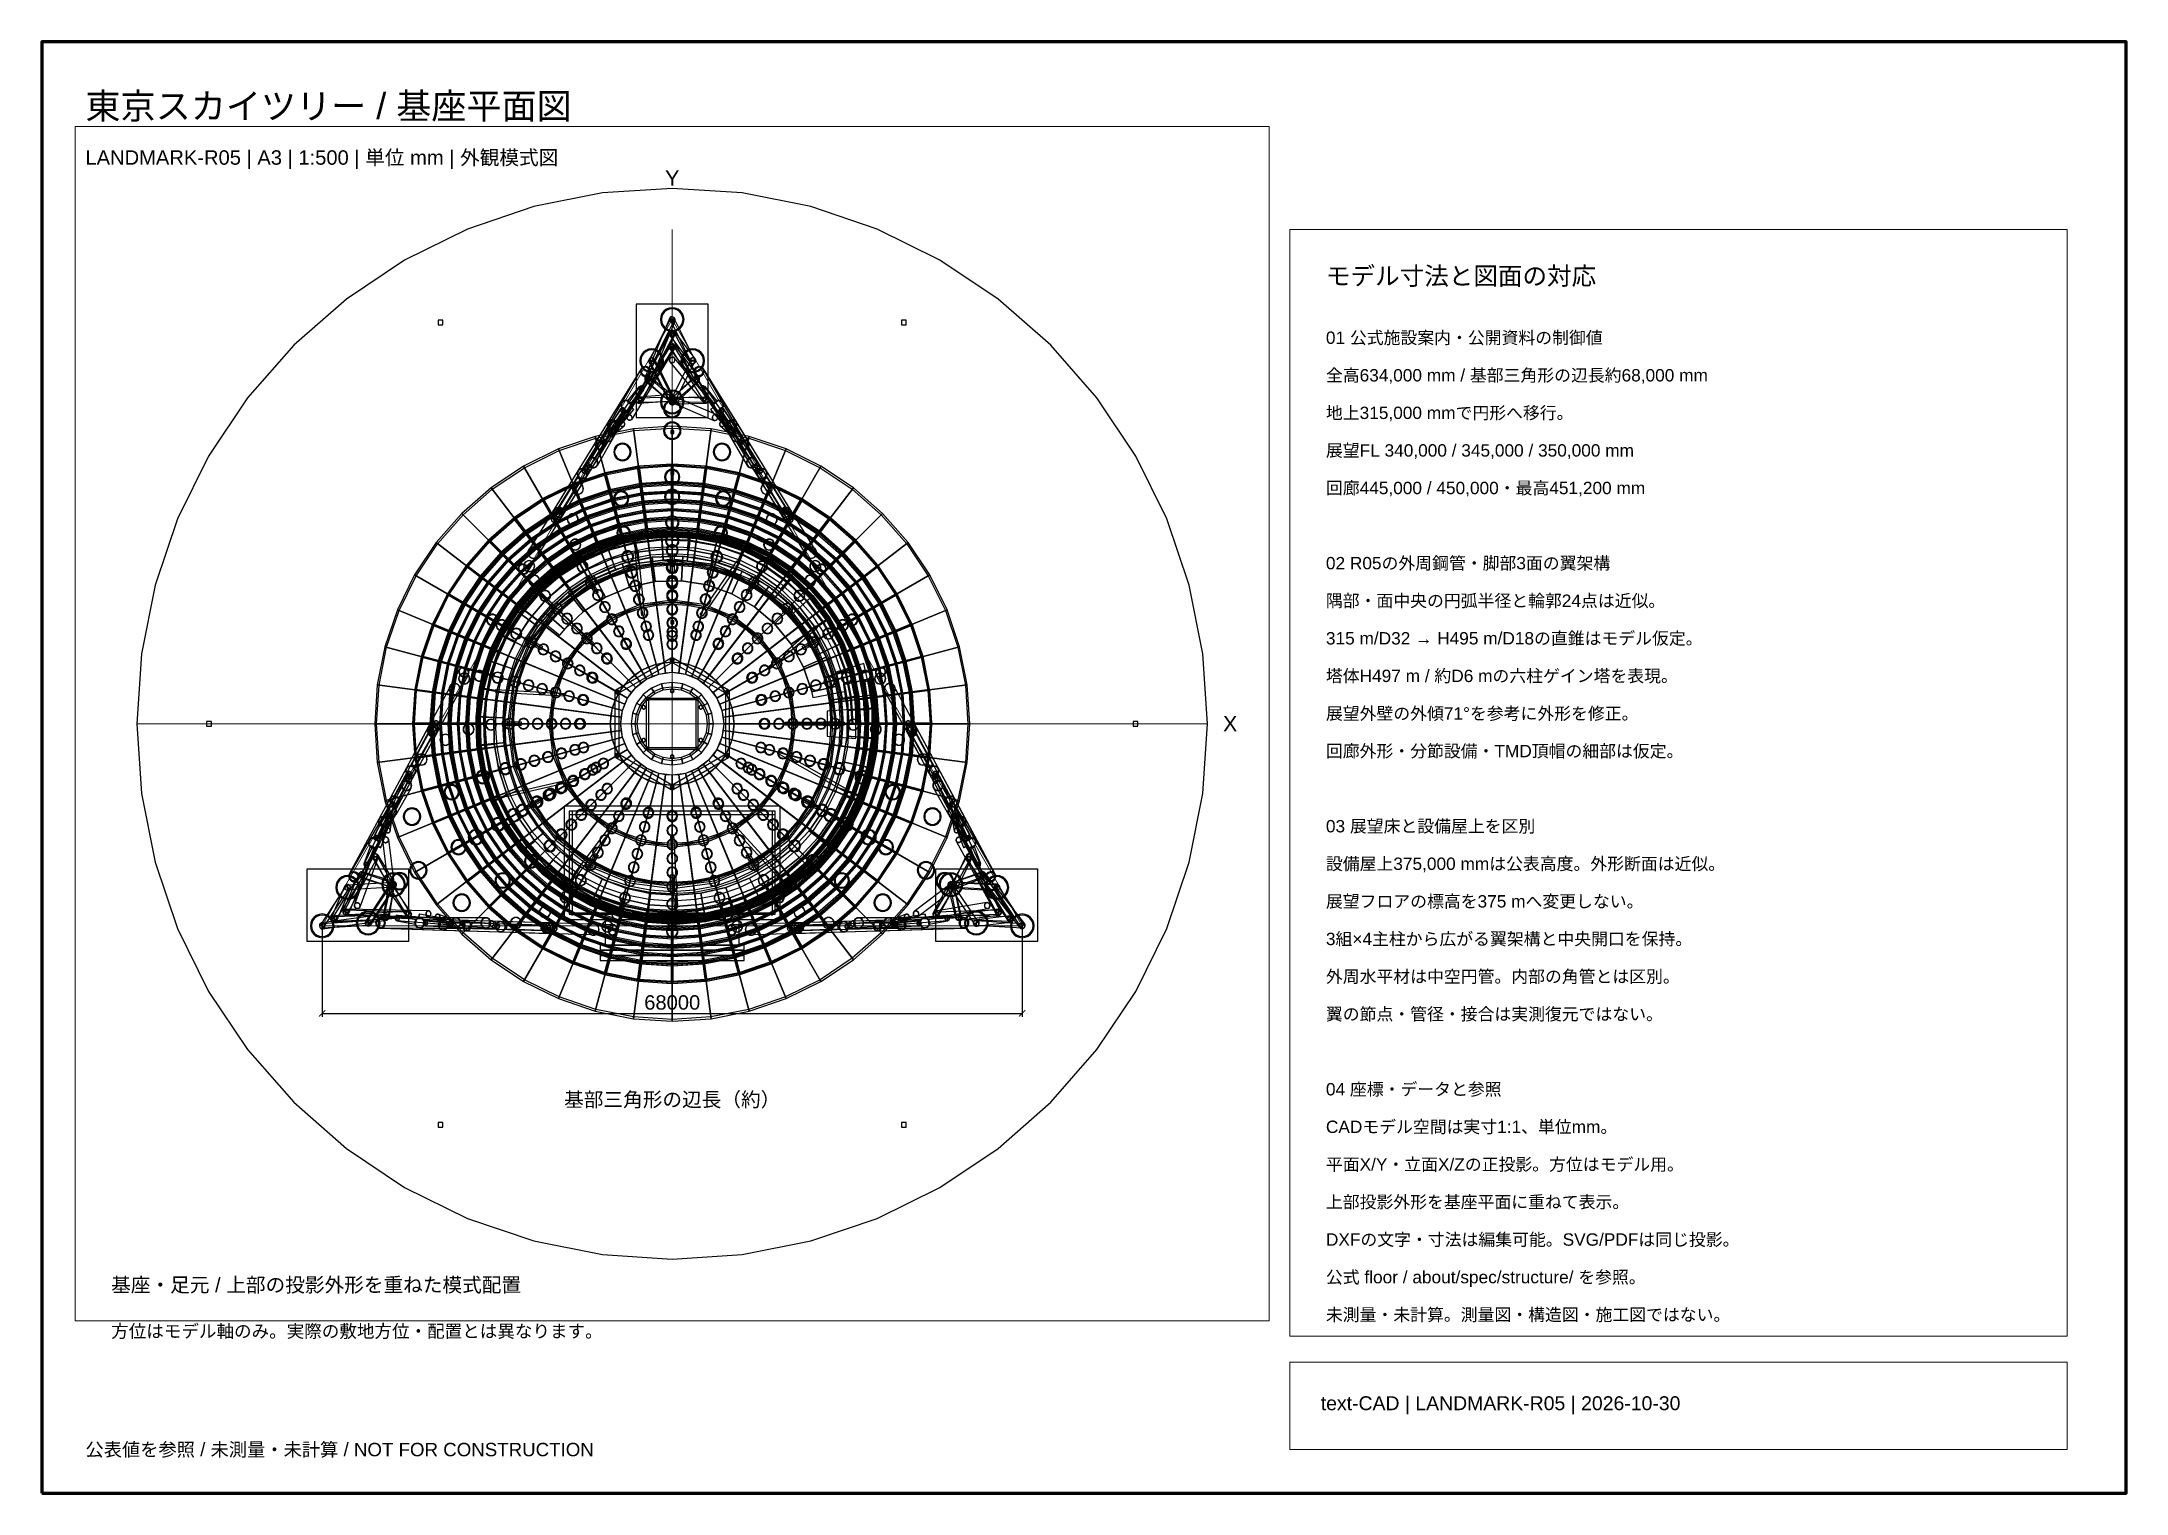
# Paper-space layout 'LANDMARK_A3_1_500' of a CAD drawing. Header units: millimetres. Extents: x 8 to 412, y 8 to 290.
# The model-space entities are those that its viewports show. They can reach past a viewport. Long polylines and large blocks are cut down to what shows.
import ezdxf
from ezdxf.enums import TextEntityAlignment as Align

# ---------------------------------------------------------------- set-up
doc = ezdxf.new("R2010")
doc.units = ezdxf.units.MM
for name, color, linetype, lineweight in [('D-BMK-AXIS', 7, 'Continuous', 13), ('D-STR-BASE', 7, 'Continuous', 25), ('D-STR-CORE', 7, 'Continuous', 25), ('D-STR-DECK', 7, 'Continuous', 25), ('D-STR-DIM', 7, 'Continuous', 13), ('D-STR-STRC', 7, 'Continuous', 25), ('D-STR-TXT', 7, 'Continuous', 13), ('D-TTL-FRAM', 7, 'Continuous', 25), ('D-TTL-TXT', 7, 'Continuous', 25)]:
    doc.layers.add(name, color=color, linetype=linetype, lineweight=lineweight)
doc.layers.add('D-TTL-VPRT', color=7, linetype='Continuous', lineweight=25, plot=False)
doc.styles.add('OpenSansCondensed-Light', font='OpenSansCondensed-Light.ttf')
doc.styles.add('TOWER_UNICODE', font='Arial Unicode.ttf')
doc.dimstyles.new('EZDXF', dxfattribs={"dimtxt": 0.25, "dimasz": 0.175, "dimexe": 0.375, "dimexo": 0.125, "dimgap": 0.1, "dimtad": 1, "dimlfac": 100, "dimzin": 12, "dimdsep": 46, "dimtxsty": 'OpenSansCondensed-Light', "dimblk": 'ARCHTICK', "dimcen": 2.5, "dimazin": 3, "dimtfac": 0.5, "dimtmove": 2, "dimatfit": 3})

psp = doc.layouts.new('LANDMARK_A3_1_500')

# ---------------------------------------------------------------- texts
at = {"layer": 'D-TTL-TXT', "style": 'TOWER_UNICODE'}
for s, height, p in [('東京スカイツリー / 基座平面図', 5, (16, 277)), ('LANDMARK-R05 | A3 | 1:500 | 単位 mm | 外観模式図', 2.8, (16, 267)), ('モデル寸法と図面の対応', 3.5, (257, 244)), ('01 公式施設案内・公開資料の制御値', 2.4, (257, 232)), ('全高634,000 mm / 基部三角形の辺長約68,000 mm', 2.4, (257, 224.7)), ('地上315,000 mmで円形へ移行。', 2.4, (257, 217.4)), ('展望FL 340,000 / 345,000 / 350,000 mm', 2.4, (257, 210.1)), ('回廊445,000 / 450,000・最高451,200 mm', 2.4, (257, 202.8)), ('02 R05の外周鋼管・脚部3面の翼架構', 2.4, (257, 188.2)), ('隅部・面中央の円弧半径と輪郭24点は近似。', 2.4, (257, 180.9)), ('315 m/D32 → H495 m/D18の直錐はモデル仮定。', 2.4, (257, 173.6)), ('塔体H497 m / 約D6 mの六柱ゲイン塔を表現。', 2.4, (257, 166.3)), ('展望外壁の外傾71°を参考に外形を修正。', 2.4, (257, 159)), ('回廊外形・分節設備・TMD頂帽の細部は仮定。', 2.4, (257, 151.7)), ('03 展望床と設備屋上を区別', 2.4, (257, 137.1)), ('設備屋上375,000 mmは公表高度。外形断面は近似。', 2.4, (257, 129.8)), ('展望フロアの標高を375 mへ変更しない。', 2.4, (257, 122.5)), ('3組×4主柱から広がる翼架構と中央開口を保持。', 2.4, (257, 115.2)), ('外周水平材は中空円管。内部の角管とは区別。', 2.4, (257, 107.9)), ('翼の節点・管径・接合は実測復元ではない。', 2.4, (257, 100.6)), ('04 座標・データと参照', 2.4, (257, 86)), ('CADモデル空間は実寸1:1、単位mm。', 2.4, (257, 78.7)), ('平面X/Y・立面X/Zの正投影。方位はモデル用。', 2.4, (257, 71.4)), ('上部投影外形を基座平面に重ねて表示。', 2.4, (257, 64.1)), ('DXFの文字・寸法は編集可能。SVG/PDFは同じ投影。', 2.4, (257, 56.8)), ('基座・足元 / 上部の投影外形を重ねた模式配置', 2.8, (21, 48)), ('公式 floor / about/spec/structure/ を参照。', 2.4, (257, 49.5)), ('方位はモデル軸のみ。実際の敷地方位・配置とは異なります。', 2.5, (21, 39)), ('未測量・未計算。測量図・構造図・施工図ではない。', 2.4, (257, 42.2)), ('text-CAD | LANDMARK-R05 | 2026-10-30', 2.7, (256, 25)), ('公表値を参照 / 未測量・未計算 / NOT FOR CONSTRUCTION', 2.6, (16, 16))]:
    psp.add_text(s, height=height, dxfattribs=at).set_placement(p, align=Align.MIDDLE_LEFT)

msp = doc.modelspace()

# ---------------------------------------------------------------- texts
at = {"layer": 'D-STR-TXT', "style": 'TOWER_UNICODE'}
for s, height, p in [('Y', 1500, (0, 53000)), ('基部三角形の辺長（約）', 1400, (0, -36500))]:
    msp.add_text(s, height=height, dxfattribs=at).set_placement(p, align=Align.MIDDLE_CENTER)
msp.add_text('X', height=1500, dxfattribs=at).set_placement((53500, 0), align=Align.MIDDLE_LEFT)

# ---------------------------------------------------------------- blocks, each defined once
blk = doc.blocks.new('_ARCHTICK')
at = {"color": 0, "linetype": 'BYBLOCK', "const_width": 0.15}
blk.add_lwpolyline([(-0.5, -0.5), (0.5, 0.5)], dxfattribs=at)

# ---------------------------------------------------------------- dimensions: what is measured, and where the dimension line sits
at = {"layer": 'D-STR-DIM'}
msp.add_linear_dim(base=(-34000, -28129.9), p1=(-34000, -19629.9), p2=(34000, -19629.9), dimstyle='EZDXF', override={"dimtxt": 1400, "dimasz": 625, "dimexe": 350, "dimexo": 300, "dimgap": 350, "dimtad": 1, "dimdec": 0, "dimlfac": 1, "dimlunit": 2, "dimtxsty": 'TOWER_UNICODE', "dimclrd": 7, "dimclre": 7, "dimclrt": 7}, dxfattribs=at).render()

# ---------------------------------------------------------------- linework, layer by layer
at = {"layer": 'D-BMK-AXIS'}
for p, q in [((0, -24500), (0, 48000)), ((-52000, 0), (52000, 0))]:
    msp.add_line(p, q, dxfattribs=at)
msp.add_lwpolyline([(0, 39259.8), (-34000, -19629.9), (34000, -19629.9)], close=True, dxfattribs=at)
at = {"layer": 'D-STR-BASE'}
for points in [[(52000, 0), (51555.1, 6787.4), (50228.1, 13458.6), (48041.7, 19899.5), (45033.3, 26000), (41254.4, 31655.6), (36769.6, 36769.6), (31655.6, 41254.4), (26000, 45033.3), (19899.5, 48041.7), (13458.6, 50228.1), (6787.4, 51555.1), (0, 52000), (-6787.4, 51555.1), (-13458.6, 50228.1), (-19899.5, 48041.7), (-26000, 45033.3), (-31655.6, 41254.4), (-36769.6, 36769.6), (-41254.4, 31655.6), (-45033.3, 26000), (-48041.7, 19899.5), (-50228.1, 13458.6), (-51555.1, 6787.4), (-52000, 0), (-51555.1, -6787.4), (-50228.1, -13458.6), (-48041.7, -19899.5), (-45033.3, -26000), (-41254.4, -31655.6), (-36769.6, -36769.6), (-31655.6, -41254.4), (-26000, -45033.3), (-19899.5, -48041.7), (-13458.6, -50228.1), (-6787.4, -51555.1), (0, -52000), (6787.4, -51555.1), (13458.6, -50228.1), (19899.5, -48041.7), (26000, -45033.3), (31655.6, -41254.4), (36769.6, -36769.6), (41254.4, -31655.6), (45033.3, -26000), (48041.7, -19899.5), (50228.1, -13458.6), (51555.1, -6787.4)], [(-3500, 29759.8), (3500, 29759.8), (3500, 40759.8), (-3500, 40759.8)], [(-22730, 38741.1), (-22270, 38741.1), (-22270, 39201.1), (-22730, 39201.1)], [(22270, 38741.1), (22730, 38741.1), (22730, 39201.1), (22270, 39201.1)], [(-45230, -230), (-44770, -230), (-44770, 230), (-45230, 230)], [(44770, -230), (45230, -230), (45230, 230), (44770, 230)], [(-10500, -19000), (10500, -19000), (10500, -8000), (-10500, -8000)], [(-10000, -18500), (10000, -18500), (10000, -8500), (-10000, -8500)], [(-10000, -18500), (-9700, -18500), (-9700, -8500), (-10000, -8500)], [(-10000, -8800), (10000, -8800), (10000, -8500), (-10000, -8500)], [(9700, -18500), (10000, -18500), (10000, -8500), (9700, -8500)], [(-35500, -21129.9), (-25571.8, -21129.9), (-25571.8, -14129.9), (-35500, -14129.9)], [(25571.8, -21129.9), (35500, -21129.9), (35500, -14129.9), (25571.8, -14129.9)], [(-9775, -18550), (-9625, -18550), (-9625, -18350), (-9775, -18350)], [(-9700, -18500), (-3900, -18500), (-3900, -18400), (-9700, -18400)], [(-6500, -21500), (6500, -21500), (6500, -18500), (-6500, -18500)], [(-3875, -18550), (-3725, -18550), (-3725, -18350), (-3875, -18350)], [(-3700, -18500), (-150, -18500), (-150, -18400), (-3700, -18400)], [(-3635, -18620), (-3565, -18620), (-3565, -18500), (-3635, -18500)], [(-75, -18550), (75, -18550), (75, -18350), (-75, -18350)], [(150, -18500), (3700, -18500), (3700, -18400), (150, -18400)], [(3565, -18620), (3635, -18620), (3635, -18500), (3565, -18500)], [(3725, -18550), (3875, -18550), (3875, -18350), (3725, -18350)], [(3900, -18500), (9700, -18500), (9700, -18400), (3900, -18400)], [(9625, -18550), (9775, -18550), (9775, -18350), (9625, -18350)], [(-7000, -22000), (7000, -22000), (7000, -21500), (-7000, -21500)], [(-7000, -22500), (7000, -22500), (7000, -22000), (-7000, -22000)], [(-7000, -23000), (7000, -23000), (7000, -22500), (-7000, -22500)], [(-22730, -39201.1), (-22270, -39201.1), (-22270, -38741.1), (-22730, -38741.1)], [(22270, -39201.1), (22730, -39201.1), (22730, -38741.1), (22270, -38741.1)]]:
    msp.add_lwpolyline(points, close=True, dxfattribs=at)
at = {"layer": 'D-STR-CORE'}
for points in [[(-2545.6, 2545.6), (-2828.4, 2828.4), (-3464.1, 2000), (-3117.7, 1800)], [(-2404.2, 2404.2), (-2828.4, 2828.4), (-3464.1, 2000), (-2944.5, 1700)], [(-1800, 3117.7), (-2000, 3464.1), (-2828.4, 2828.4), (-2545.6, 2545.6)], [(-1700, 2944.5), (-2000, 3464.1), (-2828.4, 2828.4), (-2404.2, 2404.2)], [(-2520, 2280), (-2280, 2280), (-2280, 2520), (-2520, 2520)], [(-2310, 2400), (-2310, -2400), (-2490, -2400), (-2490, 2400)], [(-2310, 2400), (-2310, -2400), (-2490, -2400), (-2490, 2400)], [(-2310, 2400), (-2310, -2400), (-2490, -2400), (-2490, 2400)], [(-2310, 2400), (-2310, -2400), (-2490, -2400), (-2490, 2400)], [(2400, 2310), (-2400, 2310), (-2400, 2490), (2400, 2490)], [(2400, 2310), (-2400, 2310), (-2400, 2490), (2400, 2490)], [(2400, 2310), (-2400, 2310), (-2400, 2490), (2400, 2490)], [(2400, 2310), (-2400, 2310), (-2400, 2490), (2400, 2490)], [(-931.7, 3477.3), (-1035.3, 3863.7), (-2000, 3464.1), (-1800, 3117.7)], [(-880, 3284.1), (-1035.3, 3863.7), (-2000, 3464.1), (-1700, 2944.5)], [(0, 3600), (0, 4000), (-1035.3, 3863.7), (-931.7, 3477.3)], [(0, 3400), (0, 4000), (-1035.3, 3863.7), (-880, 3284.1)], [(931.7, 3477.3), (1035.3, 3863.7), (0, 4000), (0, 3600)], [(880, 3284.1), (1035.3, 3863.7), (0, 4000), (0, 3400)], [(1700, 2944.5), (2000, 3464.1), (1035.3, 3863.7), (880, 3284.1)], [(1800, 3117.7), (2000, 3464.1), (1035.3, 3863.7), (931.7, 3477.3)], [(2404.2, 2404.2), (2828.4, 2828.4), (2000, 3464.1), (1700, 2944.5)], [(2545.6, 2545.6), (2828.4, 2828.4), (2000, 3464.1), (1800, 3117.7)], [(2280, 2280), (2520, 2280), (2520, 2520), (2280, 2520)], [(2310, -2400), (2310, 2400), (2490, 2400), (2490, -2400)], [(2310, -2400), (2310, 2400), (2490, 2400), (2490, -2400)], [(2310, -2400), (2310, 2400), (2490, 2400), (2490, -2400)], [(2310, -2400), (2310, 2400), (2490, 2400), (2490, -2400)], [(2944.5, 1700), (3464.1, 2000), (2828.4, 2828.4), (2404.2, 2404.2)], [(3117.7, 1800), (3464.1, 2000), (2828.4, 2828.4), (2545.6, 2545.6)], [(-3477.3, 931.7), (-3863.7, 1035.3), (-4000, 0), (-3600, 0)], [(-3284.1, 880), (-3863.7, 1035.3), (-4000, 0), (-3400, 0)], [(-3600, 0), (-4000, 0), (-3863.7, -1035.3), (-3477.3, -931.7)], [(-3400, 0), (-4000, 0), (-3863.7, -1035.3), (-3284.1, -880)], [(-3117.7, 1800), (-3464.1, 2000), (-3863.7, 1035.3), (-3477.3, 931.7)], [(-2944.5, 1700), (-3464.1, 2000), (-3863.7, 1035.3), (-3284.1, 880)], [(3284.1, 880), (3863.7, 1035.3), (3464.1, 2000), (2944.5, 1700)], [(3477.3, 931.7), (3863.7, 1035.3), (3464.1, 2000), (3117.7, 1800)], [(3400, 0), (4000, 0), (3863.7, 1035.3), (3284.1, 880)], [(3600, 0), (4000, 0), (3863.7, 1035.3), (3477.3, 931.7)], [(-3284.1, -880), (-3863.7, -1035.3), (-3464.1, -2000), (-2944.5, -1700)], [(-3477.3, -931.7), (-3863.7, -1035.3), (-3464.1, -2000), (-3117.7, -1800)], [(-2944.5, -1700), (-3464.1, -2000), (-2828.4, -2828.4), (-2404.2, -2404.2)], [(-3117.7, -1800), (-3464.1, -2000), (-2828.4, -2828.4), (-2545.6, -2545.6)], [(2404.2, -2404.2), (2828.4, -2828.4), (3464.1, -2000), (2944.5, -1700)], [(2545.6, -2545.6), (2828.4, -2828.4), (3464.1, -2000), (3117.7, -1800)], [(2944.5, -1700), (3464.1, -2000), (3863.7, -1035.3), (3284.1, -880)], [(3117.7, -1800), (3464.1, -2000), (3863.7, -1035.3), (3477.3, -931.7)], [(3284.1, -880), (3863.7, -1035.3), (4000, 0), (3400, 0)], [(3477.3, -931.7), (3863.7, -1035.3), (4000, 0), (3600, 0)], [(-2404.2, -2404.2), (-2828.4, -2828.4), (-2000, -3464.1), (-1700, -2944.5)], [(-2545.6, -2545.6), (-2828.4, -2828.4), (-2000, -3464.1), (-1800, -3117.7)], [(-2520, -2520), (-2280, -2520), (-2280, -2280), (-2520, -2280)], [(-2400, -2310), (2400, -2310), (2400, -2490), (-2400, -2490)], [(-2400, -2310), (2400, -2310), (2400, -2490), (-2400, -2490)], [(-2400, -2310), (2400, -2310), (2400, -2490), (-2400, -2490)], [(-2400, -2310), (2400, -2310), (2400, -2490), (-2400, -2490)], [(-1700, -2944.5), (-2000, -3464.1), (-1035.3, -3863.7), (-880, -3284.1)], [(-1800, -3117.7), (-2000, -3464.1), (-1035.3, -3863.7), (-931.7, -3477.3)], [(-880, -3284.1), (-1035.3, -3863.7), (0, -4000), (0, -3400)], [(-931.7, -3477.3), (-1035.3, -3863.7), (0, -4000), (0, -3600)], [(0, -3400), (0, -4000), (1035.3, -3863.7), (880, -3284.1)], [(0, -3600), (0, -4000), (1035.3, -3863.7), (931.7, -3477.3)], [(880, -3284.1), (1035.3, -3863.7), (2000, -3464.1), (1700, -2944.5)], [(931.7, -3477.3), (1035.3, -3863.7), (2000, -3464.1), (1800, -3117.7)], [(1700, -2944.5), (2000, -3464.1), (2828.4, -2828.4), (2404.2, -2404.2)], [(1800, -3117.7), (2000, -3464.1), (2828.4, -2828.4), (2545.6, -2545.6)], [(2280, -2520), (2520, -2520), (2520, -2280), (2280, -2280)]]:
    msp.add_lwpolyline(points, close=True, dxfattribs=at)
at = {"layer": 'D-STR-DECK'}
for points in [[(-3748.7, 28474.3), (-3772.2, 28652.8), (-7479.9, 27915.3), (-7433.3, 27741.4)], [(-783.2, 5948.7), (-3772.2, 28652.8), (-7479.9, 27915.3), (-1552.9, 5795.6)], [(0, 28720), (0, 28900), (-3772.2, 28652.8), (-3748.7, 28474.3)], [(0, 6000), (0, 28900), (-3772.2, 28652.8), (-783.2, 5948.7)], [(-150, 28200), (150, 28200), (150, 28500), (-150, 28500)], [(-70, 28350), (-67.6, 28331.9), (-60.6, 28315), (-49.5, 28300.5), (-35, 28289.4), (-18.1, 28282.4), (0, 28280), (18.1, 28282.4), (35, 28289.4), (49.5, 28300.5), (60.6, 28315), (67.6, 28331.9), (70, 28350), (67.6, 28368.1), (60.6, 28385), (49.5, 28399.5), (35, 28410.6), (18.1, 28417.6), (0, 28420), (-18.1, 28417.6), (-35, 28410.6), (-49.5, 28399.5), (-60.6, 28385), (-67.6, 28368.1)], [(0, 28410), (-15.5, 28408), (-30, 28402), (-42.4, 28392.4), (-52, 28380), (-58, 28365.5), (-60, 28350), (-58, 28334.5), (-52, 28320), (-42.4, 28307.6), (-30, 28298), (-15.5, 28292), (0, 28290), (15.5, 28292), (30, 28298), (42.4, 28307.6), (52, 28320), (58, 28334.5), (60, 28350), (58, 28365.5), (52, 28380), (42.4, 28392.4), (30, 28402), (15.5, 28408)], [(3748.7, 28474.3), (3772.2, 28652.8), (0, 28900), (0, 28720)], [(783.2, 5948.7), (3772.2, 28652.8), (0, 28900), (0, 6000)], [(1552.9, 5795.6), (7479.9, 27915.3), (3772.2, 28652.8), (783.2, 5948.7)], [(7433.3, 27741.4), (7479.9, 27915.3), (3772.2, 28652.8), (3748.7, 28474.3)], [(-10990.7, 26533.8), (-11059.6, 26700.1), (-14450, 25028.1), (-14360, 24872.2)], [(-2296.1, 5543.3), (-11059.6, 26700.1), (-14450, 25028.1), (-3000, 5196.2)], [(-7433.3, 27741.4), (-7479.9, 27915.3), (-11059.6, 26700.1), (-10990.7, 26533.8)], [(-1552.9, 5795.6), (-7479.9, 27915.3), (-11059.6, 26700.1), (-2296.1, 5543.3)], [(2296.1, 5543.3), (11059.6, 26700.1), (7479.9, 27915.3), (1552.9, 5795.6)], [(3000, 5196.2), (14450, 25028.1), (11059.6, 26700.1), (2296.1, 5543.3)], [(10990.7, 26533.8), (11059.6, 26700.1), (7479.9, 27915.3), (7433.3, 27741.4)], [(14360, 24872.2), (14450, 25028.1), (11059.6, 26700.1), (10990.7, 26533.8)], [(-14360, 24872.2), (-14450, 25028.1), (-17593.2, 22927.9), (-17483.6, 22785.1)], [(-3000, 5196.2), (-14450, 25028.1), (-17593.2, 22927.9), (-3652.6, 4760.1)], [(-6481.3, 24188.4), (-6527.8, 24362.2), (-9651.9, 23301.8), (-9583, 23135.5)], [(-6564.3, 24269.6), (-6585.2, 24346.8), (-9597, 23324.4), (-9566.5, 23250.4)], [(-4817.9, 17690.9), (-6600.3, 24342.8), (-6455.4, 24381.6), (-4673, 17729.7)], [(-3268.6, 24827.4), (-3292.1, 25005.9), (-6527.8, 24362.2), (-6481.3, 24188.4)], [(-3340.4, 24918.7), (-3351, 24998), (-6470.4, 24377.5), (-6449.9, 24300.2)], [(-2467.6, 18168.4), (-3366.4, 24996.1), (-3217.7, 25015.7), (-2318.9, 18188)], [(0, 25041.6), (0, 25221.6), (-3292.1, 25005.9), (-3268.6, 24827.4)], [(-59.2, 25141.6), (-59.4, 25221.6), (-3233.2, 25013.6), (-3222.9, 24934.2)], [(-75, 18335.1), (-75, 25221.6), (75, 25221.6), (75, 18335.1)], [(3268.6, 24827.4), (3292.1, 25005.9), (0, 25221.6), (0, 25041.6)], [(3222.9, 24934.2), (3233.2, 25013.6), (59.4, 25221.6), (59.2, 25141.6)], [(2318.9, 18188), (3217.7, 25015.7), (3366.4, 24996.1), (2467.6, 18168.4)], [(3652.6, 4760.1), (17593.2, 22927.9), (14450, 25028.1), (3000, 5196.2)], [(6481.3, 24188.4), (6527.8, 24362.2), (3292.1, 25005.9), (3268.6, 24827.4)], [(6449.9, 24300.2), (6470.4, 24377.5), (3351, 24998), (3340.4, 24918.7)], [(4673, 17729.7), (6455.4, 24381.6), (6600.3, 24342.8), (4817.9, 17690.9)], [(9583, 23135.5), (9651.9, 23301.8), (6527.8, 24362.2), (6481.3, 24188.4)], [(9566.5, 23250.4), (9597, 23324.4), (6585.2, 24346.8), (6564.3, 24269.6)], [(17483.6, 22785.1), (17593.2, 22927.9), (14450, 25028.1), (14360, 24872.2)], [(-17483.6, 22785.1), (-17593.2, 22927.9), (-20435.4, 20435.4), (-20308.1, 20308.1)], [(-3652.6, 4760.1), (-17593.2, 22927.9), (-20435.4, 20435.4), (-4242.6, 4242.6)], [(-9583, 23135.5), (-9651.9, 23301.8), (-12610.8, 21842.6), (-12520.8, 21686.7)], [(-9676, 23205.1), (-9706.8, 23278.9), (-12559.3, 21872.2), (-12519.5, 21802.9)], [(-7085.8, 16910.7), (-9721.2, 23273.1), (-9582.6, 23330.5), (-6947.2, 16968.1)], [(-6004.6, 22409.5), (-6090, 22728.2), (-9004.5, 21738.9), (-8878.3, 21434)], [(-1552.9, 5795.6), (-6082.2, 22699.3), (-8993.1, 21711.2), (-2296.1, 5543.3)], [(-6035.7, 22525.4), (-6082.2, 22699.3), (-8993.1, 21711.2), (-8924.2, 21544.9)], [(-6114.8, 22607.6), (-6135.7, 22684.9), (-8941.9, 21732.3), (-8911.4, 21658.3)], [(-3028.2, 23001.5), (-3071.3, 23328.7), (-6090, 22728.2), (-6004.6, 22409.5)], [(-783.2, 5948.7), (-3067.4, 23299), (-6082.2, 22699.3), (-1552.9, 5795.6)], [(-3043.9, 23120.5), (-3067.4, 23299), (-6082.2, 22699.3), (-6035.7, 22525.4)], [(-3111.6, 23212.4), (-3122.3, 23291.7), (-6028.7, 22713.5), (-6008.2, 22636.2)], [(-2927, 22232.9), (-2950.5, 22411.4), (-5850.5, 21834.5), (-5804, 21660.6)], [(-2992.7, 22325.1), (-3003.3, 22404.3), (-5799.1, 21848.2), (-5778.6, 21770.9)], [(0, 23200), (0, 23530), (-3071.3, 23328.7), (-3028.2, 23001.5)], [(0, 6000), (0, 23500), (-3067.4, 23299), (-783.2, 5948.7)], [(0, 23320), (0, 23500), (-3067.4, 23299), (-3043.9, 23120.5)], [(-55.2, 23419.9), (-55.4, 23499.9), (-3012.5, 23306.1), (-3002.2, 23226.8)], [(0, 22424.7), (0, 22604.7), (-2950.5, 22411.4), (-2927, 22232.9)], [(-53.1, 22524.7), (-53.3, 22604.7), (-2897.7, 22418.3), (-2887.4, 22338.9)], [(3028.2, 23001.5), (3071.3, 23328.7), (0, 23530), (0, 23200)], [(783.2, 5948.7), (3067.4, 23299), (0, 23500), (0, 6000)], [(3043.9, 23120.5), (3067.4, 23299), (0, 23500), (0, 23320)], [(2927, 22232.9), (2950.5, 22411.4), (0, 22604.7), (0, 22424.7)], [(2887.4, 22338.9), (2897.7, 22418.3), (53.3, 22604.7), (53.1, 22524.7)], [(3002.2, 23226.8), (3012.5, 23306.1), (55.4, 23499.9), (55.2, 23419.9)], [(1552.9, 5795.6), (6082.2, 22699.3), (3067.4, 23299), (783.2, 5948.7)], [(2296.1, 5543.3), (8993.1, 21711.2), (6082.2, 22699.3), (1552.9, 5795.6)], [(5804, 21660.6), (5850.5, 21834.5), (2950.5, 22411.4), (2927, 22232.9)], [(5778.6, 21770.9), (5799.1, 21848.2), (3003.3, 22404.3), (2992.7, 22325.1)], [(6004.6, 22409.5), (6090, 22728.2), (3071.3, 23328.7), (3028.2, 23001.5)], [(6035.7, 22525.4), (6082.2, 22699.3), (3067.4, 23299), (3043.9, 23120.5)], [(6008.2, 22636.2), (6028.7, 22713.5), (3122.3, 23291.7), (3111.6, 23212.4)], [(4242.6, 4242.6), (20435.4, 20435.4), (17593.2, 22927.9), (3652.6, 4760.1)], [(8878.3, 21434), (9004.5, 21738.9), (6090, 22728.2), (6004.6, 22409.5)], [(8924.2, 21544.9), (8993.1, 21711.2), (6082.2, 22699.3), (6035.7, 22525.4)], [(8911.4, 21658.3), (8941.9, 21732.3), (6135.7, 22684.9), (6114.8, 22607.6)], [(6947.2, 16968.1), (9582.6, 23330.5), (9721.2, 23273.1), (7085.8, 16910.7)], [(12520.8, 21686.7), (12610.8, 21842.6), (9651.9, 23301.8), (9583, 23135.5)], [(12519.5, 21802.9), (12559.3, 21872.2), (9706.8, 23278.9), (9676, 23205.1)], [(20308.1, 20308.1), (20435.4, 20435.4), (17593.2, 22927.9), (17483.6, 22785.1)], [(-20308.1, 20308.1), (-20435.4, 20435.4), (-22927.9, 17593.2), (-22785.1, 17483.6)], [(-4242.6, 4242.6), (-20435.4, 20435.4), (-22927.9, 17593.2), (-4760.1, 3652.6)], [(-12520.8, 21686.7), (-12610.8, 21842.6), (-15354, 20009.7), (-15244.4, 19866.9)], [(-12622.1, 21743.6), (-12662.2, 21812.8), (-15306.8, 20045.8), (-15258.2, 19982.2)], [(-11600, 20091.8), (-11765, 20377.6), (-14324.2, 18667.6), (-14123.3, 18405.8)], [(-3000, 5196.2), (-11750, 20351.6), (-14305.9, 18643.8), (-3652.6, 4760.1)], [(-11660, 20195.7), (-11750, 20351.6), (-14305.9, 18643.8), (-14196.3, 18501)], [(-11757.8, 20254.7), (-11797.9, 20323.9), (-14261.9, 18677.5), (-14213.4, 18613.9)], [(-9232.5, 15841.2), (-12675.8, 21805.1), (-12545.9, 21880.1), (-9102.6, 15916.2)], [(-8878.3, 21434), (-9004.5, 21738.9), (-11765, 20377.6), (-11600, 20091.8)], [(-2296.1, 5543.3), (-8993.1, 21711.2), (-11750, 20351.6), (-3000, 5196.2)], [(-8924.2, 21544.9), (-8993.1, 21711.2), (-11750, 20351.6), (-11660, 20195.7)], [(-9013.4, 21616.1), (-9044.2, 21689.9), (-11702, 20379.2), (-11662.2, 20309.8)], [(-8581.6, 20717.8), (-8650.5, 20884.1), (-11302.4, 19576.3), (-11212.4, 19420.4)], [(-8668.9, 20789.8), (-8699.6, 20863.6), (-11256.2, 19602.9), (-11216.4, 19533.5)], [(-5804, 21660.6), (-5850.5, 21834.5), (-8650.5, 20884.1), (-8581.6, 20717.8)], [(-5881.1, 21743.4), (-5902, 21820.7), (-8601.2, 20904.4), (-8570.8, 20830.4)], [(-5559, 20746.5), (-5644.4, 21065.3), (-8345.7, 20148.3), (-8219.4, 19843.4)], [(-1552.9, 5795.6), (-5636.7, 21036.3), (-8334.2, 20120.6), (-2296.1, 5543.3)], [(-5590.1, 20862.4), (-5636.7, 21036.3), (-8334.2, 20120.6), (-8265.3, 19954.3)], [(-5665.3, 20945.7), (-5686.2, 21022.9), (-8286.8, 20140.2), (-8256.3, 20066.2)], [(-2803.5, 21294.6), (-2846.6, 21621.8), (-5644.4, 21065.3), (-5559, 20746.5)], [(-783.2, 5948.7), (-2842.6, 21592), (-5636.7, 21036.3), (-1552.9, 5795.6)], [(-2819.2, 21413.6), (-2842.6, 21592), (-5636.7, 21036.3), (-5590.1, 20862.4)], [(-2882.9, 21506), (-2893.5, 21585.3), (-5587.1, 21049.5), (-5566.6, 20972.2)], [(-2702.3, 20526), (-2725.8, 20704.5), (-5404.9, 20171.5), (-5358.4, 19997.7)], [(-2763.9, 20618.7), (-2774.6, 20698), (-5357.4, 20184.2), (-5336.9, 20106.9)], [(0, 21478.4), (0, 21808.4), (-2846.6, 21621.8), (-2803.5, 21294.6)], [(0, 6000), (0, 21778.4), (-2842.6, 21592), (-783.2, 5948.7)], [(0, 21598.4), (0, 21778.4), (-2842.6, 21592), (-2819.2, 21413.6)], [(-51.1, 21698.3), (-51.3, 21778.3), (-2791.8, 21598.7), (-2781.5, 21519.3)], [(0, 20703.1), (0, 20883.1), (-2725.8, 20704.5), (-2702.3, 20526)], [(-49, 20803.1), (-49.2, 20883.1), (-2677, 20710.8), (-2666.7, 20631.5)], [(2803.5, 21294.6), (2846.6, 21621.8), (0, 21808.4), (0, 21478.4)], [(783.2, 5948.7), (2842.6, 21592), (0, 21778.4), (0, 6000)], [(2819.2, 21413.6), (2842.6, 21592), (0, 21778.4), (0, 21598.4)], [(2702.3, 20526), (2725.8, 20704.5), (0, 20883.1), (0, 20703.1)], [(2666.7, 20631.5), (2677, 20710.8), (49.2, 20883.1), (49, 20803.1)], [(2781.5, 21519.3), (2791.8, 21598.7), (51.3, 21778.3), (51.1, 21698.3)], [(1552.9, 5795.6), (5636.7, 21036.3), (2842.6, 21592), (783.2, 5948.7)], [(2296.1, 5543.3), (8334.2, 20120.6), (5636.7, 21036.3), (1552.9, 5795.6)], [(3000, 5196.2), (11750, 20351.6), (8993.1, 21711.2), (2296.1, 5543.3)], [(5358.4, 19997.7), (5404.9, 20171.5), (2725.8, 20704.5), (2702.3, 20526)], [(5336.9, 20106.9), (5357.4, 20184.2), (2774.6, 20698), (2763.9, 20618.7)], [(5559, 20746.5), (5644.4, 21065.3), (2846.6, 21621.8), (2803.5, 21294.6)], [(5590.1, 20862.4), (5636.7, 21036.3), (2842.6, 21592), (2819.2, 21413.6)], [(5566.6, 20972.2), (5587.1, 21049.5), (2893.5, 21585.3), (2882.9, 21506)], [(3652.6, 4760.1), (14305.9, 18643.8), (11750, 20351.6), (3000, 5196.2)], [(4760.1, 3652.6), (22927.9, 17593.2), (20435.4, 20435.4), (4242.6, 4242.6)], [(8219.4, 19843.4), (8345.7, 20148.3), (5644.4, 21065.3), (5559, 20746.5)], [(8265.3, 19954.3), (8334.2, 20120.6), (5636.7, 21036.3), (5590.1, 20862.4)], [(8256.3, 20066.2), (8286.8, 20140.2), (5686.2, 21022.9), (5665.3, 20945.7)], [(8581.6, 20717.8), (8650.5, 20884.1), (5850.5, 21834.5), (5804, 21660.6)], [(8570.8, 20830.4), (8601.2, 20904.4), (5902, 21820.7), (5881.1, 21743.4)], [(11212.4, 19420.4), (11302.4, 19576.3), (8650.5, 20884.1), (8581.6, 20717.8)], [(11216.4, 19533.5), (11256.2, 19602.9), (8699.6, 20863.6), (8668.9, 20789.8)], [(11600, 20091.8), (11765, 20377.6), (9004.5, 21738.9), (8878.3, 21434)], [(11660, 20195.7), (11750, 20351.6), (8993.1, 21711.2), (8924.2, 21544.9)], [(11662.2, 20309.8), (11702, 20379.2), (9044.2, 21689.9), (9013.4, 21616.1)], [(9102.6, 15916.2), (12545.9, 21880.1), (12675.8, 21805.1), (9232.5, 15841.2)], [(14123.3, 18405.8), (14324.2, 18667.6), (11765, 20377.6), (11600, 20091.8)], [(14196.3, 18501), (14305.9, 18643.8), (11750, 20351.6), (11660, 20195.7)], [(14213.4, 18613.9), (14261.9, 18677.5), (11797.9, 20323.9), (11757.8, 20254.7)], [(15244.4, 19866.9), (15354, 20009.7), (12610.8, 21842.6), (12520.8, 21686.7)], [(15258.2, 19982.2), (15306.8, 20045.8), (12662.2, 21812.8), (12622.1, 21743.6)], [(22785.1, 17483.6), (22927.9, 17593.2), (20435.4, 20435.4), (20308.1, 20308.1)], [(-15244.4, 19866.9), (-15354, 20009.7), (-17834.4, 17834.4), (-17707.1, 17707.1)], [(-15352.2, 19910.1), (-15401.1, 19973.4), (-17792.3, 17876.4), (-17735.9, 17819.7)], [(-14123.3, 18405.8), (-14324.2, 18667.6), (-16638.2, 16638.2), (-16404.9, 16404.9)], [(-3652.6, 4760.1), (-14305.9, 18643.8), (-16617, 16617), (-4242.6, 4242.6)], [(-14196.3, 18501), (-14305.9, 18643.8), (-16617, 16617), (-16489.7, 16489.7)], [(-14300.9, 18546.7), (-14349.8, 18610), (-16577.8, 16656.1), (-16521.4, 16599.4)], [(-11221.2, 14500.5), (-15413.5, 19964), (-15294.5, 20055.3), (-11102.2, 14591.9)], [(-11212.4, 19420.4), (-11302.4, 19576.3), (-13760.9, 17933.6), (-13651.3, 17790.7)], [(-11308.3, 19480.4), (-11348.5, 19549.6), (-13718.6, 17965.9), (-13670.1, 17902.3)], [(-10739.2, 18600.8), (-10904.2, 18886.6), (-13276.1, 17301.7), (-13075.2, 17039.9)], [(-3000, 5196.2), (-10889.2, 18860.6), (-13257.8, 17277.9), (-3652.6, 4760.1)], [(-10799.2, 18704.7), (-10889.2, 18860.6), (-13257.8, 17277.9), (-13148.2, 17135.1)], [(-10893.4, 18765.7), (-10933.6, 18834.9), (-13217.1, 17309.1), (-13168.5, 17245.5)], [(-8219.4, 19843.4), (-8345.7, 20148.3), (-10904.2, 18886.6), (-10739.2, 18600.8)], [(-2296.1, 5543.3), (-8334.2, 20120.6), (-10889.2, 18860.6), (-3000, 5196.2)], [(-8265.3, 19954.3), (-8334.2, 20120.6), (-10889.2, 18860.6), (-10799.2, 18704.7)], [(-8350.8, 20027.1), (-8381.6, 20100.9), (-10844.7, 18886.2), (-10804.9, 18816.8)], [(-7922.7, 19127.2), (-7991.6, 19293.5), (-10441.6, 18085.3), (-10351.6, 17929.4)], [(-8006.3, 19200.8), (-8037.1, 19274.6), (-10398.9, 18109.9), (-10359.1, 18040.5)], [(-7560.6, 18252.8), (-7686.9, 18557.7), (-10043.4, 17395.6), (-9878.4, 17109.8)], [(-2296.1, 5543.3), (-7675.4, 18530), (-10028.4, 17369.6), (-3000, 5196.2)], [(-7606.5, 18363.7), (-7675.4, 18530), (-10028.4, 17369.6), (-9938.4, 17213.7)], [(-7688.2, 18438), (-7719, 18511.9), (-9987.4, 17393.2), (-9947.6, 17323.8)], [(-5358.4, 19997.7), (-5404.9, 20171.5), (-7991.6, 19293.5), (-7922.7, 19127.2)], [(-5431.6, 20081.5), (-5452.5, 20158.7), (-7946.1, 19312.3), (-7915.7, 19238.3)], [(-5113.4, 19083.5), (-5198.8, 19402.3), (-7686.9, 18557.7), (-7560.6, 18252.8)], [(-1552.9, 5795.6), (-5191.1, 19373.3), (-7675.4, 18530), (-2296.1, 5543.3)], [(-5144.5, 19199.4), (-5191.1, 19373.3), (-7675.4, 18530), (-7606.5, 18363.7)], [(-5215.8, 19283.8), (-5236.7, 19361), (-7631.7, 18548), (-7601.3, 18474)], [(-4894.9, 18268.2), (-4941.5, 18442), (-7306.4, 17639.3), (-7237.5, 17473)], [(-4964.1, 18353.1), (-4985, 18430.3), (-7264.8, 17656.4), (-7234.4, 17582.5)], [(-3770.3, 18230.1), (-3794.6, 18347.6), (-6469.4, 17622.3), (-6428, 17509.7)], [(-3794.6, 18347.6), (-3778.5, 18269.7), (-6441.9, 17547.6), (-6469.4, 17622.3)], [(-3778.5, 18269.7), (-3794, 18344.7), (-6468.3, 17619.5), (-6441.9, 17547.6)], [(-3794, 18344.7), (-3729.2, 18031.3), (-6358, 17319.1), (-6468.3, 17619.5)], [(-3713.7, 17956.4), (-3778.5, 18269.7), (-6441.9, 17547.6), (-6331.7, 17247.2)], [(-3778.5, 18269.7), (-3754.2, 18152.2), (-6400.6, 17435), (-6441.9, 17547.6)], [(-3754.2, 18152.2), (-3770.3, 18230.1), (-6428, 17509.7), (-6400.6, 17435)], [(-2578.8, 19587.7), (-2621.8, 19914.9), (-5198.8, 19402.3), (-5113.4, 19083.5)], [(-783.2, 5948.7), (-2617.9, 19885.1), (-5191.1, 19373.3), (-1552.9, 5795.6)], [(-2594.4, 19706.7), (-2617.9, 19885.1), (-5191.1, 19373.3), (-5144.5, 19199.4)], [(-2654.1, 19799.6), (-2664.8, 19878.9), (-5145.4, 19385.5), (-5124.9, 19308.2)], [(-2468.6, 18750.8), (-2492.1, 18929.3), (-4941.5, 18442), (-4894.9, 18268.2)], [(-2526.1, 18844.1), (-2536.7, 18923.3), (-4898.1, 18453.6), (-4877.5, 18376.3)], [(-2443.5, 18559.8), (-2453.9, 18639.2), (-4865.8, 18159.4), (-4845.1, 18082.1)], [(-652.6, 4957.2), (-2453.9, 18639.2), (-4865.8, 18159.4), (-1294.1, 4829.6)], [(-3777.3, 17943.2), (-3842.2, 18256.6), (-3714.8, 18282.9), (-3650, 17969.5)], [(-3714.8, 18282.9), (-3690.5, 18165.4), (-3817.8, 18139), (-3842.2, 18256.6)], [(-1040.8, 18550.4), (-1047.5, 18670.2), (-3794.6, 18347.6), (-3770.3, 18230.1)], [(-1047.5, 18670.2), (-1043.1, 18590.8), (-3778.5, 18269.7), (-3794.6, 18347.6)], [(-3778.5, 18269.7), (-3754.2, 18152.2), (-3770.3, 18230.1), (-3794.6, 18347.6)], [(-3778.5, 18269.7), (-3754.2, 18152.2), (-3770.3, 18230.1), (-3794.6, 18347.6)], [(-1043.1, 18590.8), (-1047.3, 18667.2), (-3794, 18344.7), (-3778.5, 18269.7)], [(-1047.3, 18667.2), (-1029.4, 18347.7), (-3729.2, 18031.3), (-3794, 18344.7)], [(-3713.7, 17956.4), (-3778.5, 18269.7), (-3794, 18344.7), (-3729.2, 18031.3)], [(-3713.7, 17956.4), (-3778.5, 18269.7), (-3794, 18344.7), (-3729.2, 18031.3)], [(-1025.1, 18271.3), (-1043.1, 18590.8), (-3778.5, 18269.7), (-3713.7, 17956.4)], [(-1043.1, 18590.8), (-1036.3, 18471), (-3754.2, 18152.2), (-3778.5, 18269.7)], [(-1036.3, 18471), (-1040.8, 18550.4), (-3770.3, 18230.1), (-3754.2, 18152.2)], [(-1005.3, 17917.7), (-1040, 18536.7), (-3767.5, 18216.7), (-3642, 17609.6)], [(-1040, 18536.7), (-1036.3, 18471), (-3754.2, 18152.2), (-3767.5, 18216.7)], [(-1036.3, 18471), (-1001.6, 17851.9), (-3628.6, 17545.1), (-3754.2, 18152.2)], [(-1029.4, 18347.7), (-1025.1, 18271.3), (-3713.7, 17956.4), (-3729.2, 18031.3)], [(-890.7, 15875), (-1025.1, 18271.3), (-3713.7, 17956.4), (-3227.6, 15606.1)], [(-1025.1, 18271.3), (-1025.1, 18271.3), (-3713.7, 17956.4), (-3713.7, 17956.4)], [(0, 19756.7), (0, 20086.7), (-2621.8, 19914.9), (-2578.8, 19587.7)], [(0, 6000), (0, 20056.7), (-2617.9, 19885.1), (-783.2, 5948.7)], [(0, 19876.7), (0, 20056.7), (-2617.9, 19885.1), (-2594.4, 19706.7)], [(-47.1, 19976.7), (-47.3, 20056.7), (-2571.1, 19891.2), (-2560.8, 19811.9)], [(0, 18912.6), (0, 19092.6), (-2492.1, 18929.3), (-2468.6, 18750.8)], [(0, 18720), (0, 18800), (-2453.9, 18639.2), (-2443.5, 18559.8)], [(0, 5000), (0, 18800), (-2453.9, 18639.2), (-652.6, 4957.2)], [(-44.8, 19012.6), (-45, 19092.6), (-2447.5, 18935.1), (-2437.2, 18855.7)], [(0, 18155.1), (0, 18335.1), (-2393.2, 18178.2), (-2369.7, 17999.8)], [(-43, 18255), (-43.2, 18335), (-2350.4, 18183.8), (-2340.1, 18104.5)], [(-1043.1, 18590.8), (-1036.3, 18471), (-1040.8, 18550.4), (-1047.5, 18670.2)], [(1700.8, 18465), (1711.8, 18584.5), (-1047.5, 18670.2), (-1040.8, 18550.4)], [(1711.8, 18584.5), (1704.5, 18505.3), (-1043.1, 18590.8), (-1047.5, 18670.2)], [(-1043.1, 18590.8), (-1036.3, 18471), (-1040.8, 18550.4), (-1047.5, 18670.2)], [(-1025.1, 18271.3), (-1043.1, 18590.8), (-1047.3, 18667.2), (-1029.4, 18347.7)], [(1704.5, 18505.3), (1711.5, 18581.5), (-1047.3, 18667.2), (-1043.1, 18590.8)], [(1711.5, 18581.5), (1682.1, 18262.9), (-1029.4, 18347.7), (-1047.3, 18667.2)], [(-1025.1, 18271.3), (-1043.1, 18590.8), (-1047.3, 18667.2), (-1029.4, 18347.7)], [(1675.1, 18186.7), (1704.5, 18505.3), (-1043.1, 18590.8), (-1025.1, 18271.3)], [(1704.5, 18505.3), (1693.5, 18385.8), (-1036.3, 18471), (-1043.1, 18590.8)], [(1693.5, 18385.8), (1700.8, 18465), (-1040.8, 18550.4), (-1036.3, 18471)], [(-1036.3, 18471), (-1001.6, 17851.9), (-1005.3, 17917.7), (-1040, 18536.7)], [(1642.6, 17834), (1699.5, 18451.4), (-1040, 18536.7), (-1005.3, 17917.7)], [(1699.5, 18451.4), (1693.5, 18385.8), (-1036.3, 18471), (-1040, 18536.7)], [(-1036.3, 18471), (-1001.6, 17851.9), (-1005.3, 17917.7), (-1040, 18536.7)], [(1693.5, 18385.8), (1636.6, 17768.4), (-1001.6, 17851.9), (-1036.3, 18471)], [(1682.1, 18262.9), (1675.1, 18186.7), (-1025.1, 18271.3), (-1029.4, 18347.7)], [(-890.7, 15875), (-1025.1, 18271.3), (-1025.1, 18271.3), (-890.7, 15875)], [(1455, 15796.8), (1675.1, 18186.7), (-1025.1, 18271.3), (-890.7, 15875)], [(1675.1, 18186.7), (1675.1, 18186.7), (-1025.1, 18271.3), (-1025.1, 18271.3)], [(-890.7, 15875), (-1025.1, 18271.3), (-1025.1, 18271.3), (-890.7, 15875)], [(-150, 18100), (150, 18100), (150, 18400), (-150, 18400)], [(-70, 18250), (-67.6, 18231.9), (-60.6, 18215), (-49.5, 18200.5), (-35, 18189.4), (-18.1, 18182.4), (0, 18180), (18.1, 18182.4), (35, 18189.4), (49.5, 18200.5), (60.6, 18215), (67.6, 18231.9), (70, 18250), (67.6, 18268.1), (60.6, 18285), (49.5, 18299.5), (35, 18310.6), (18.1, 18317.6), (0, 18320), (-18.1, 18317.6), (-35, 18310.6), (-49.5, 18299.5), (-60.6, 18285), (-67.6, 18268.1)], [(0, 18310), (-15.5, 18308), (-30, 18302), (-42.4, 18292.4), (-52, 18280), (-58, 18265.5), (-60, 18250), (-58, 18234.5), (-52, 18220), (-42.4, 18207.6), (-30, 18198), (-15.5, 18192), (0, 18190), (15.5, 18192), (30, 18198), (42.4, 18207.6), (52, 18220), (58, 18234.5), (60, 18250), (58, 18265.5), (52, 18280), (42.4, 18292.4), (30, 18302), (15.5, 18308)], [(2578.8, 19587.7), (2621.8, 19914.9), (0, 20086.7), (0, 19756.7)], [(783.2, 5948.7), (2617.9, 19885.1), (0, 20056.7), (0, 6000)], [(2594.4, 19706.7), (2617.9, 19885.1), (0, 20056.7), (0, 19876.7)], [(2468.6, 18750.8), (2492.1, 18929.3), (0, 19092.6), (0, 18912.6)], [(2443.5, 18559.8), (2453.9, 18639.2), (0, 18800), (0, 18720)], [(652.6, 4957.2), (2453.9, 18639.2), (0, 18800), (0, 5000)], [(2369.7, 17999.8), (2393.2, 18178.2), (0, 18335.1), (0, 18155.1)], [(2340.1, 18104.5), (2350.4, 18183.8), (43.2, 18335), (43, 18255)], [(2437.2, 18855.7), (2447.5, 18935.1), (45, 19092.6), (44.8, 19012.6)], [(2560.8, 19811.9), (2571.1, 19891.2), (47.3, 20056.7), (47.1, 19976.7)], [(1294.1, 4829.6), (4865.8, 18159.4), (2453.9, 18639.2), (652.6, 4957.2)], [(1552.9, 5795.6), (5191.1, 19373.3), (2617.9, 19885.1), (783.2, 5948.7)], [(2296.1, 5543.3), (7675.4, 18530), (5191.1, 19373.3), (1552.9, 5795.6)], [(1758.2, 18379.9), (1701.3, 17762.5), (1571.9, 17774.4), (1628.7, 18391.8)], [(1610.4, 18192.6), (1639.7, 18511.3), (1769.2, 18499.3), (1739.8, 18180.7)], [(1769.2, 18499.3), (1758.2, 18379.9), (1628.7, 18391.8), (1639.7, 18511.3)], [(1693.5, 18385.8), (1636.6, 17768.4), (1642.6, 17834), (1699.5, 18451.4)], [(1693.5, 18385.8), (1636.6, 17768.4), (1642.6, 17834), (1699.5, 18451.4)], [(4375.6, 17900.2), (4228.4, 17298), (1636.6, 17768.4), (1693.5, 18385.8)], [(4244, 17362), (4391.2, 17964.2), (1699.5, 18451.4), (1642.6, 17834)], [(1675.1, 18186.7), (1704.5, 18505.3), (1711.5, 18581.5), (1682.1, 18262.9)], [(1675.1, 18186.7), (1704.5, 18505.3), (1711.5, 18581.5), (1682.1, 18262.9)], [(4328.1, 17706), (4404.1, 18016.8), (1704.5, 18505.3), (1675.1, 18186.7)], [(4346.3, 17780.3), (4328.1, 17706), (1675.1, 18186.7), (1682.1, 18262.9)], [(4422.3, 18091.1), (4346.3, 17780.3), (1682.1, 18262.9), (1711.5, 18581.5)], [(1704.5, 18505.3), (1693.5, 18385.8), (1700.8, 18465), (1711.8, 18584.5)], [(1704.5, 18505.3), (1693.5, 18385.8), (1700.8, 18465), (1711.8, 18584.5)], [(4404.1, 18016.8), (4375.6, 17900.2), (1693.5, 18385.8), (1704.5, 18505.3)], [(4375.6, 17900.2), (4394.5, 17977.5), (1700.8, 18465), (1693.5, 18385.8)], [(4391.2, 17964.2), (4375.6, 17900.2), (1693.5, 18385.8), (1699.5, 18451.4)], [(4394.5, 17977.5), (4423, 18094.1), (1711.8, 18584.5), (1700.8, 18465)], [(4423, 18094.1), (4404.1, 18016.8), (1704.5, 18505.3), (1711.8, 18584.5)], [(4404.1, 18016.8), (4422.3, 18091.1), (1711.5, 18581.5), (1704.5, 18505.3)], [(3000, 5196.2), (10889.2, 18860.6), (8334.2, 20120.6), (2296.1, 5543.3)], [(3000, 5196.2), (10028.4, 17369.6), (7675.4, 18530), (2296.1, 5543.3)], [(4845.1, 18082.1), (4865.8, 18159.4), (2453.9, 18639.2), (2443.5, 18559.8)], [(4894.9, 18268.2), (4941.5, 18442), (2492.1, 18929.3), (2468.6, 18750.8)], [(4877.5, 18376.3), (4898.1, 18453.6), (2536.7, 18923.3), (2526.1, 18844.1)], [(5113.4, 19083.5), (5198.8, 19402.3), (2621.8, 19914.9), (2578.8, 19587.7)], [(5144.5, 19199.4), (5191.1, 19373.3), (2617.9, 19885.1), (2594.4, 19706.7)], [(5124.9, 19308.2), (5145.4, 19385.5), (2664.8, 19878.9), (2654.1, 19799.6)], [(3652.6, 4760.1), (13257.8, 17277.9), (10889.2, 18860.6), (3000, 5196.2)], [(4242.6, 4242.6), (16617, 16617), (14305.9, 18643.8), (3652.6, 4760.1)], [(7237.5, 17473), (7306.4, 17639.3), (4941.5, 18442), (4894.9, 18268.2)], [(7234.4, 17582.5), (7264.8, 17656.4), (4985, 18430.3), (4964.1, 18353.1)], [(7560.6, 18252.8), (7686.9, 18557.7), (5198.8, 19402.3), (5113.4, 19083.5)], [(7606.5, 18363.7), (7675.4, 18530), (5191.1, 19373.3), (5144.5, 19199.4)], [(7601.3, 18474), (7631.7, 18548), (5236.7, 19361), (5215.8, 19283.8)], [(7922.7, 19127.2), (7991.6, 19293.5), (5404.9, 20171.5), (5358.4, 19997.7)], [(7915.7, 19238.3), (7946.1, 19312.3), (5452.5, 20158.7), (5431.6, 20081.5)], [(9878.4, 17109.8), (10043.4, 17395.6), (7686.9, 18557.7), (7560.6, 18252.8)], [(9938.4, 17213.7), (10028.4, 17369.6), (7675.4, 18530), (7606.5, 18363.7)], [(9947.6, 17323.8), (9987.4, 17393.2), (7719, 18511.9), (7688.2, 18438)], [(10351.6, 17929.4), (10441.6, 18085.3), (7991.6, 19293.5), (7922.7, 19127.2)], [(10359.1, 18040.5), (10398.9, 18109.9), (8037.1, 19274.6), (8006.3, 19200.8)], [(10739.2, 18600.8), (10904.2, 18886.6), (8345.7, 20148.3), (8219.4, 19843.4)], [(10799.2, 18704.7), (10889.2, 18860.6), (8334.2, 20120.6), (8265.3, 19954.3)], [(10804.9, 18816.8), (10844.7, 18886.2), (8381.6, 20100.9), (8350.8, 20027.1)], [(13075.2, 17039.9), (13276.1, 17301.7), (10904.2, 18886.6), (10739.2, 18600.8)], [(13148.2, 17135.1), (13257.8, 17277.9), (10889.2, 18860.6), (10799.2, 18704.7)], [(13168.5, 17245.5), (13217.1, 17309.1), (10933.6, 18834.9), (10893.4, 18765.7)], [(11102.2, 14591.9), (15294.5, 20055.3), (15413.5, 19964), (11221.2, 14500.5)], [(13651.3, 17790.7), (13760.9, 17933.6), (11302.4, 19576.3), (11212.4, 19420.4)], [(13670.1, 17902.3), (13718.6, 17965.9), (11348.5, 19549.6), (11308.3, 19480.4)], [(16404.9, 16404.9), (16638.2, 16638.2), (14324.2, 18667.6), (14123.3, 18405.8)], [(16489.7, 16489.7), (16617, 16617), (14305.9, 18643.8), (14196.3, 18501)], [(16521.4, 16599.4), (16577.8, 16656.1), (14349.8, 18610), (14300.9, 18546.7)], [(17707.1, 17707.1), (17834.4, 17834.4), (15354, 20009.7), (15244.4, 19866.9)], [(17735.9, 17819.7), (17792.3, 17876.4), (15401.1, 19973.4), (15352.2, 19910.1)], [(-22785.1, 17483.6), (-22927.9, 17593.2), (-25028.1, 14450), (-24872.2, 14360)], [(-4760.1, 3652.6), (-22927.9, 17593.2), (-25028.1, 14450), (-5196.2, 3000)], [(-17707.1, 17707.1), (-17834.4, 17834.4), (-20009.7, 15354), (-19866.9, 15244.4)], [(-17819.7, 17735.9), (-17876.4, 17792.3), (-19973.4, 15401.1), (-19910.1, 15352.2)], [(-16404.9, 16404.9), (-16638.2, 16638.2), (-18667.6, 14324.2), (-18405.8, 14123.3)], [(-4242.6, 4242.6), (-16617, 16617), (-18643.8, 14305.9), (-4760.1, 3652.6)], [(-16489.7, 16489.7), (-16617, 16617), (-18643.8, 14305.9), (-18501, 14196.3)], [(-16599.4, 16521.4), (-16656.1, 16577.8), (-18610, 14349.8), (-18546.7, 14300.9)], [(-13017.9, 12911.8), (-17887.4, 17781.4), (-17781.4, 17887.4), (-12911.8, 13017.9)], [(-13651.3, 17790.7), (-13760.9, 17933.6), (-15984, 15984), (-15856.7, 15856.7)], [(-13754.3, 17837.7), (-13803.1, 17901.1), (-15946.3, 16021.6), (-15889.8, 15964.9)], [(-13075.2, 17039.9), (-13276.1, 17301.7), (-15420.8, 15420.8), (-15187.5, 15187.5)], [(-3652.6, 4760.1), (-13257.8, 17277.9), (-15399.6, 15399.6), (-4242.6, 4242.6)], [(-13148.2, 17135.1), (-13257.8, 17277.9), (-15399.6, 15399.6), (-15272.3, 15272.3)], [(-13249.6, 17183.3), (-13298.5, 17246.7), (-15363.3, 15435.9), (-15306.9, 15379.2)], [(-12603.3, 16424.9), (-12712.8, 16567.7), (-14766.6, 14766.6), (-14639.3, 14639.3)], [(-12703, 16474.3), (-12751.8, 16537.7), (-14731.8, 14801.3), (-14675.3, 14744.6)], [(-10351.6, 17929.4), (-10441.6, 18085.3), (-12712.8, 16567.7), (-12603.3, 16424.9)], [(-10444, 17991.5), (-10484.1, 18060.7), (-12673.8, 16597.6), (-12625.2, 16534)], [(-9878.4, 17109.8), (-10043.4, 17395.6), (-12228, 15935.9), (-12027.1, 15674.1)], [(-3000, 5196.2), (-10028.4, 17369.6), (-12209.8, 15912.1), (-3652.6, 4760.1)], [(-9938.4, 17213.7), (-10028.4, 17369.6), (-12209.8, 15912.1), (-12100.2, 15769.3)], [(-10029.1, 17276.8), (-10069.3, 17346), (-12172.2, 15940.8), (-12123.7, 15877.2)], [(-9456.3, 16378.8), (-9546.3, 16534.7), (-11622.8, 15147.2), (-11513.3, 15004.4)], [(-9545.1, 16443), (-9585.2, 16512.1), (-11587.1, 15174.5), (-11538.6, 15110.9)], [(-9360, 16212), (-9400, 16281.3), (-11444.7, 14915), (-11396, 14851.6)], [(-2500, 4330.1), (-9400, 16281.3), (-11444.7, 14915), (-3043.8, 3966.8)], [(-8955.4, 16403.2), (-9012.9, 16508.6), (-11369.1, 15029.2), (-11296.7, 14933.5)], [(-9012.9, 16508.6), (-8974.8, 16438.7), (-11321.1, 14965.8), (-11369.1, 15029.2)], [(-8974.8, 16438.7), (-9011.5, 16505.9), (-11367.3, 15026.8), (-11321.1, 14965.8)], [(-9011.5, 16505.9), (-8858.1, 16225), (-11174.2, 14771.6), (-11367.3, 15026.8)], [(-8821.5, 16157.9), (-8974.8, 16438.7), (-11321.1, 14965.8), (-11128.1, 14710.6)], [(-8974.8, 16438.7), (-8917.3, 16333.4), (-11248.7, 14870.1), (-11321.1, 14965.8)], [(-8917.3, 16333.4), (-8955.4, 16403.2), (-11296.7, 14933.5), (-11248.7, 14870.1)], [(-8651.8, 15847), (-8948.9, 16391.2), (-11288.5, 14922.6), (-10914.4, 14428.2)], [(-8948.9, 16391.2), (-8917.3, 16333.4), (-11248.7, 14870.1), (-11288.5, 14922.6)], [(-8917.3, 16333.4), (-8620.2, 15789.2), (-10874.7, 14375.6), (-11248.7, 14870.1)], [(-8858.1, 16225), (-8821.5, 16157.9), (-11128.1, 14710.6), (-11174.2, 14771.6)], [(-7237.5, 17473), (-7306.4, 17639.3), (-9546.3, 16534.7), (-9456.3, 16378.8)], [(-7317.2, 17548.2), (-7348, 17622), (-9507.3, 16557.1), (-9467.5, 16487.8)], [(-7163.8, 17295), (-7194.4, 17368.9), (-9400, 16281.3), (-9360, 16212)], [(-1913.4, 4619.4), (-7194.4, 17368.9), (-9400, 16281.3), (-2500, 4330.1)], [(-6947.7, 16773.1), (-7016.5, 16939.4), (-9167.5, 15878.7), (-9077.5, 15722.8)], [(-7025.6, 16849), (-7056.4, 16922.8), (-9130.1, 15900.2), (-9090.3, 15830.8)], [(-8878.5, 16126.7), (-9031.9, 16407.6), (-8917.7, 16469.9), (-8764.4, 16189)], [(-8917.7, 16469.9), (-8860.2, 16364.6), (-8974.3, 16302.3), (-9031.9, 16407.6)], [(-6428, 17509.7), (-6469.4, 17622.3), (-9012.9, 16508.6), (-8955.4, 16403.2)], [(-6469.4, 17622.3), (-6441.9, 17547.6), (-8974.8, 16438.7), (-9012.9, 16508.6)], [(-8974.8, 16438.7), (-8917.3, 16333.4), (-8955.4, 16403.2), (-9012.9, 16508.6)], [(-8974.8, 16438.7), (-8917.3, 16333.4), (-8955.4, 16403.2), (-9012.9, 16508.6)], [(-6441.9, 17547.6), (-6468.3, 17619.5), (-9011.5, 16505.9), (-8974.8, 16438.7)], [(-6468.3, 17619.5), (-6358, 17319.1), (-8858.1, 16225), (-9011.5, 16505.9)], [(-8821.5, 16157.9), (-8974.8, 16438.7), (-9011.5, 16505.9), (-8858.1, 16225)], [(-8821.5, 16157.9), (-8974.8, 16438.7), (-9011.5, 16505.9), (-8858.1, 16225)], [(-6331.7, 17247.2), (-6441.9, 17547.6), (-8974.8, 16438.7), (-8821.5, 16157.9)], [(-6441.9, 17547.6), (-6400.6, 17435), (-8917.3, 16333.4), (-8974.8, 16438.7)], [(-8860.2, 16364.6), (-8563.1, 15820.4), (-8677.2, 15758.1), (-8974.3, 16302.3)], [(-6400.6, 17435), (-6428, 17509.7), (-8955.4, 16403.2), (-8917.3, 16333.4)], [(-6209.6, 16914.8), (-6423.3, 17496.8), (-8948.9, 16391.2), (-8651.8, 15847)], [(-6423.3, 17496.8), (-6400.6, 17435), (-8917.3, 16333.4), (-8948.9, 16391.2)], [(-8917.3, 16333.4), (-8620.2, 15789.2), (-8651.8, 15847), (-8948.9, 16391.2)], [(-8917.3, 16333.4), (-8620.2, 15789.2), (-8651.8, 15847), (-8948.9, 16391.2)], [(-6400.6, 17435), (-6186.9, 16853), (-8620.2, 15789.2), (-8917.3, 16333.4)], [(-6358, 17319.1), (-6331.7, 17247.2), (-8821.5, 16157.9), (-8858.1, 16225)], [(-5504.6, 14994.3), (-6331.7, 17247.2), (-8821.5, 16157.9), (-7671.4, 14051.4)], [(-6331.7, 17247.2), (-6331.7, 17247.2), (-8821.5, 16157.9), (-8821.5, 16157.9)], [(-6186.9, 16853), (-6209.6, 16914.8), (-8651.8, 15847), (-8620.2, 15789.2)], [(-6186.9, 16853), (-5880.9, 16019.4), (-8194.7, 15009.8), (-8620.2, 15789.2)], [(-6186.9, 16853), (-6186.9, 16853), (-8620.2, 15789.2), (-8620.2, 15789.2)], [(-4845.1, 18082.1), (-4865.8, 18159.4), (-7194.4, 17368.9), (-7163.8, 17295)], [(-1294.1, 4829.6), (-4865.8, 18159.4), (-7194.4, 17368.9), (-1913.4, 4619.4)], [(-4698.9, 17536.5), (-4745.5, 17710.3), (-7016.5, 16939.4), (-6947.7, 16773.1)], [(-4766.3, 17621.9), (-4787.2, 17699.1), (-6976.6, 16955.9), (-6946.2, 16881.9)], [(-1294.1, 4829.6), (-4451.7, 16613.9), (-6582.2, 15890.7), (-1913.4, 4619.4)], [(-6441.9, 17547.6), (-6400.6, 17435), (-6428, 17509.7), (-6469.4, 17622.3)], [(-6441.9, 17547.6), (-6400.6, 17435), (-6428, 17509.7), (-6469.4, 17622.3)], [(-6331.7, 17247.2), (-6441.9, 17547.6), (-6468.3, 17619.5), (-6358, 17319.1)], [(-6331.7, 17247.2), (-6441.9, 17547.6), (-6468.3, 17619.5), (-6358, 17319.1)], [(-3642, 17609.6), (-3767.5, 18216.7), (-6423.3, 17496.8), (-6209.6, 16914.8)], [(-3767.5, 18216.7), (-3754.2, 18152.2), (-6400.6, 17435), (-6423.3, 17496.8)], [(-6400.6, 17435), (-6186.9, 16853), (-6209.6, 16914.8), (-6423.3, 17496.8)], [(-6400.6, 17435), (-6186.9, 16853), (-6209.6, 16914.8), (-6423.3, 17496.8)], [(-3754.2, 18152.2), (-3628.6, 17545.1), (-6186.9, 16853), (-6400.6, 17435)], [(-3729.2, 18031.3), (-3713.7, 17956.4), (-6331.7, 17247.2), (-6358, 17319.1)], [(-3227.6, 15606.1), (-3713.7, 17956.4), (-6331.7, 17247.2), (-5504.6, 14994.3)], [(-3713.7, 17956.4), (-3713.7, 17956.4), (-6331.7, 17247.2), (-6331.7, 17247.2)], [(-5504.6, 14994.3), (-6331.7, 17247.2), (-6331.7, 17247.2), (-5504.6, 14994.3)], [(-5504.6, 14994.3), (-6331.7, 17247.2), (-6331.7, 17247.2), (-5504.6, 14994.3)], [(-3628.6, 17545.1), (-3642, 17609.6), (-6209.6, 16914.8), (-6186.9, 16853)], [(-3628.6, 17545.1), (-3448.8, 16675.5), (-5880.9, 16019.4), (-6186.9, 16853)], [(-3628.6, 17545.1), (-3628.6, 17545.1), (-6186.9, 16853), (-6186.9, 16853)], [(-6186.9, 16853), (-5880.9, 16019.4), (-5880.9, 16019.4), (-6186.9, 16853)], [(-6186.9, 16853), (-5880.9, 16019.4), (-5880.9, 16019.4), (-6186.9, 16853)], [(-3448.8, 16675.5), (-3448.8, 16675.5), (-5880.9, 16019.4), (-5880.9, 16019.4)], [(-2369.7, 17999.8), (-2393.2, 18178.2), (-4745.5, 17710.3), (-4698.9, 17536.5)], [(-2425.4, 18093.2), (-2436, 18172.5), (-4703.7, 17721.5), (-4683.2, 17644.1)], [(-652.6, 4957.2), (-2245.1, 17052.9), (-4451.7, 16613.9), (-1294.1, 4829.6)], [(-2130.2, 16180.4), (-2153.7, 16358.8), (-4270.5, 15937.8), (-4223.9, 15763.9)], [(-3690.5, 18165.4), (-3565, 17558.2), (-3692.3, 17531.9), (-3817.8, 18139)], [(-3754.2, 18152.2), (-3628.6, 17545.1), (-3642, 17609.6), (-3767.5, 18216.7)], [(-3754.2, 18152.2), (-3628.6, 17545.1), (-3642, 17609.6), (-3767.5, 18216.7)], [(-3227.6, 15606.1), (-3713.7, 17956.4), (-3713.7, 17956.4), (-3227.6, 15606.1)], [(-3227.6, 15606.1), (-3713.7, 17956.4), (-3713.7, 17956.4), (-3227.6, 15606.1)], [(-3565, 17558.2), (-3385.1, 16688.6), (-3512.4, 16662.3), (-3692.3, 17531.9)], [(-1001.6, 17851.9), (-1005.3, 17917.7), (-3642, 17609.6), (-3628.6, 17545.1)], [(-1001.6, 17851.9), (-951.9, 16965.3), (-3448.8, 16675.5), (-3628.6, 17545.1)], [(-1001.6, 17851.9), (-1001.6, 17851.9), (-3628.6, 17545.1), (-3628.6, 17545.1)], [(-3628.6, 17545.1), (-3448.8, 16675.5), (-3448.8, 16675.5), (-3628.6, 17545.1)], [(-3628.6, 17545.1), (-3448.8, 16675.5), (-3448.8, 16675.5), (-3628.6, 17545.1)], [(-2959.7, 10511.5), (-3609.9, 16766.8), (-3331.4, 16795.7), (-2681.2, 10540.4)], [(-951.9, 16965.3), (-951.9, 16965.3), (-3448.8, 16675.5), (-3448.8, 16675.5)], [(0, 5000), (0, 17200), (-2245.1, 17052.9), (-652.6, 4957.2)], [(0, 16320), (0, 16500), (-2153.7, 16358.8), (-2130.2, 16180.4)], [(886.1, 13871.7), (1039.1, 16266.8), (-1942.7, 16183.8), (-1656.7, 13800.9)], [(1039.1, 16266.8), (1039.1, 16266.8), (-1942.7, 16183.8), (-1942.7, 16183.8)], [(1636.6, 17768.4), (1642.6, 17834), (-1005.3, 17917.7), (-1001.6, 17851.9)], [(-1001.6, 17851.9), (-951.9, 16965.3), (-951.9, 16965.3), (-1001.6, 17851.9)], [(1636.6, 17768.4), (1555.1, 16884.2), (-951.9, 16965.3), (-1001.6, 17851.9)], [(1636.6, 17768.4), (1636.6, 17768.4), (-1001.6, 17851.9), (-1001.6, 17851.9)], [(-1001.6, 17851.9), (-951.9, 16965.3), (-951.9, 16965.3), (-1001.6, 17851.9)], [(1555.1, 16884.2), (1555.1, 16884.2), (-951.9, 16965.3), (-951.9, 16965.3)], [(-180, 14650.3), (-180, 16500), (180, 16500), (180, 14650.3)], [(652.6, 4957.2), (2245.1, 17052.9), (0, 17200), (0, 5000)], [(2130.2, 16180.4), (2153.7, 16358.8), (0, 16500), (0, 16320)], [(1294.1, 4829.6), (4451.7, 16613.9), (2245.1, 17052.9), (652.6, 4957.2)], [(886.1, 13871.7), (1039.1, 16266.8), (1039.1, 16266.8), (886.1, 13871.7)], [(3399.2, 13478), (3986.1, 15805.1), (1039.1, 16266.8), (886.1, 13871.7)], [(886.1, 13871.7), (1039.1, 16266.8), (1039.1, 16266.8), (886.1, 13871.7)], [(3986.1, 15805.1), (3986.1, 15805.1), (1039.1, 16266.8), (1039.1, 16266.8)], [(1913.4, 4619.4), (7194.4, 17368.9), (4865.8, 18159.4), (1294.1, 4829.6)], [(1913.4, 4619.4), (6582.2, 15890.7), (4451.7, 16613.9), (1294.1, 4829.6)], [(1455, 15796.8), (1675.1, 18186.7), (1675.1, 18186.7), (1455, 15796.8)], [(3758.2, 15374.6), (4328.1, 17706), (1675.1, 18186.7), (1455, 15796.8)], [(1455, 15796.8), (1675.1, 18186.7), (1675.1, 18186.7), (1455, 15796.8)], [(1701.3, 17762.5), (1619.9, 16878.2), (1490.4, 16890.1), (1571.9, 17774.4)], [(1636.6, 17768.4), (1555.1, 16884.2), (1555.1, 16884.2), (1636.6, 17768.4)], [(4228.4, 17298), (4017.5, 16435.4), (1555.1, 16884.2), (1636.6, 17768.4)], [(1636.6, 17768.4), (1555.1, 16884.2), (1555.1, 16884.2), (1636.6, 17768.4)], [(4017.5, 16435.4), (4017.5, 16435.4), (1555.1, 16884.2), (1555.1, 16884.2)], [(4228.4, 17298), (4244, 17362), (1642.6, 17834), (1636.6, 17768.4)], [(4228.4, 17298), (4228.4, 17298), (1636.6, 17768.4), (1636.6, 17768.4)], [(4328.1, 17706), (4328.1, 17706), (1675.1, 18186.7), (1675.1, 18186.7)], [(2500, 4330.1), (9400, 16281.3), (7194.4, 17368.9), (1913.4, 4619.4)], [(4223.9, 15763.9), (4270.5, 15937.8), (2153.7, 16358.8), (2130.2, 16180.4)], [(4698.9, 17536.5), (4745.5, 17710.3), (2393.2, 18178.2), (2369.7, 17999.8)], [(4683.2, 17644.1), (4703.7, 17721.5), (2436, 18172.5), (2425.4, 18093.2)], [(3043.8, 3966.8), (11444.7, 14915), (9400, 16281.3), (2500, 4330.1)], [(3652.6, 4760.1), (12209.8, 15912.1), (10028.4, 17369.6), (3000, 5196.2)], [(4242.6, 4242.6), (15399.6, 15399.6), (13257.8, 17277.9), (3652.6, 4760.1)], [(3758.2, 15374.6), (4328.1, 17706), (4328.1, 17706), (3758.2, 15374.6)], [(5969, 14619.3), (6876.2, 16841.2), (4328.1, 17706), (3758.2, 15374.6)], [(3758.2, 15374.6), (4328.1, 17706), (4328.1, 17706), (3758.2, 15374.6)], [(4228.4, 17298), (4017.5, 16435.4), (4017.5, 16435.4), (4228.4, 17298)], [(6717.4, 16452.4), (6381.8, 15630.3), (4017.5, 16435.4), (4228.4, 17298)], [(4228.4, 17298), (4017.5, 16435.4), (4017.5, 16435.4), (4228.4, 17298)], [(6381.8, 15630.3), (6381.8, 15630.3), (4017.5, 16435.4), (4017.5, 16435.4)], [(4375.6, 17900.2), (4228.4, 17298), (4244, 17362), (4391.2, 17964.2)], [(4375.6, 17900.2), (4228.4, 17298), (4244, 17362), (4391.2, 17964.2)], [(6951.8, 17026.4), (6717.4, 16452.4), (4228.4, 17298), (4375.6, 17900.2)], [(6717.4, 16452.4), (6742.3, 16513.4), (4244, 17362), (4228.4, 17298)], [(6717.4, 16452.4), (6717.4, 16452.4), (4228.4, 17298), (4228.4, 17298)], [(4760.1, 3652.6), (18643.8, 14305.9), (16617, 16617), (4242.6, 4242.6)], [(6742.3, 16513.4), (6976.7, 17087.4), (4391.2, 17964.2), (4244, 17362)], [(4328.1, 17706), (4404.1, 18016.8), (4422.3, 18091.1), (4346.3, 17780.3)], [(4328.1, 17706), (4404.1, 18016.8), (4422.3, 18091.1), (4346.3, 17780.3)], [(6876.2, 16841.2), (6997.2, 17137.5), (4404.1, 18016.8), (4328.1, 17706)], [(6905.1, 16912.1), (6876.2, 16841.2), (4328.1, 17706), (4346.3, 17780.3)], [(6876.2, 16841.2), (6876.2, 16841.2), (4328.1, 17706), (4328.1, 17706)], [(7026.1, 17208.3), (6905.1, 16912.1), (4346.3, 17780.3), (4422.3, 18091.1)], [(4404.1, 18016.8), (4375.6, 17900.2), (4394.5, 17977.5), (4423, 18094.1)], [(4404.1, 18016.8), (4375.6, 17900.2), (4394.5, 17977.5), (4423, 18094.1)], [(6997.2, 17137.5), (6951.8, 17026.4), (4375.6, 17900.2), (4404.1, 18016.8)], [(6951.8, 17026.4), (6981.9, 17100.1), (4394.5, 17977.5), (4375.6, 17900.2)], [(6976.7, 17087.4), (6951.8, 17026.4), (4375.6, 17900.2), (4391.2, 17964.2)], [(6981.9, 17100.1), (7027.2, 17211.2), (4423, 18094.1), (4394.5, 17977.5)], [(7027.2, 17211.2), (6997.2, 17137.5), (4404.1, 18016.8), (4423, 18094.1)], [(6997.2, 17137.5), (7026.1, 17208.3), (4422.3, 18091.1), (4404.1, 18016.8)], [(6947.7, 16773.1), (7016.5, 16939.4), (4745.5, 17710.3), (4698.9, 17536.5)], [(5196.2, 3000), (25028.1, 14450), (22927.9, 17593.2), (4760.1, 3652.6)], [(6946.2, 16881.9), (6976.6, 16955.9), (4787.2, 17699.1), (4766.3, 17621.9)], [(7163.8, 17295), (7194.4, 17368.9), (4865.8, 18159.4), (4845.1, 18082.1)], [(5969, 14619.3), (6876.2, 16841.2), (6876.2, 16841.2), (5969, 14619.3)], [(8039.5, 13548.9), (9264.2, 15612.9), (6876.2, 16841.2), (5969, 14619.3)], [(5969, 14619.3), (6876.2, 16841.2), (6876.2, 16841.2), (5969, 14619.3)], [(6777.6, 16427.8), (6442, 15605.7), (6321.6, 15654.8), (6657.3, 16477)], [(6717.4, 16452.4), (6381.8, 15630.3), (6381.8, 15630.3), (6717.4, 16452.4)], [(9049.9, 15251.7), (8596.8, 14488), (6381.8, 15630.3), (6717.4, 16452.4)], [(6717.4, 16452.4), (6381.8, 15630.3), (6381.8, 15630.3), (6717.4, 16452.4)], [(7012, 17001.8), (6777.6, 16427.8), (6657.3, 16477), (6891.6, 17051)], [(6951.8, 17026.4), (6717.4, 16452.4), (6742.3, 16513.4), (6976.7, 17087.4)], [(6951.8, 17026.4), (6717.4, 16452.4), (6742.3, 16513.4), (6976.7, 17087.4)], [(9366.3, 15784.9), (9049.9, 15251.7), (6717.4, 16452.4), (6951.8, 17026.4)], [(9049.9, 15251.7), (9083.5, 15308.3), (6742.3, 16513.4), (6717.4, 16452.4)], [(9049.9, 15251.7), (9049.9, 15251.7), (6717.4, 16452.4), (6717.4, 16452.4)], [(9083.5, 15308.3), (9399.9, 15841.5), (6976.7, 17087.4), (6742.3, 16513.4)], [(6816, 16865.8), (6937, 17162.1), (7057.3, 17112.9), (6936.4, 16816.7)], [(6876.2, 16841.2), (6997.2, 17137.5), (7026.1, 17208.3), (6905.1, 16912.1)], [(6876.2, 16841.2), (6997.2, 17137.5), (7026.1, 17208.3), (6905.1, 16912.1)], [(9264.2, 15612.9), (9427.5, 15888.1), (6997.2, 17137.5), (6876.2, 16841.2)], [(9303.3, 15678.7), (9264.2, 15612.9), (6876.2, 16841.2), (6905.1, 16912.1)], [(9264.2, 15612.9), (9264.2, 15612.9), (6876.2, 16841.2), (6876.2, 16841.2)], [(7057.3, 17112.9), (7012, 17001.8), (6891.6, 17051), (6937, 17162.1)], [(9466.6, 15953.9), (9303.3, 15678.7), (6905.1, 16912.1), (7026.1, 17208.3)], [(9077.5, 15722.8), (9167.5, 15878.7), (7016.5, 16939.4), (6947.7, 16773.1)], [(6997.2, 17137.5), (6951.8, 17026.4), (6981.9, 17100.1), (7027.2, 17211.2)], [(6997.2, 17137.5), (6951.8, 17026.4), (6981.9, 17100.1), (7027.2, 17211.2)], [(9427.5, 15888.1), (9366.3, 15784.9), (6951.8, 17026.4), (6997.2, 17137.5)], [(9366.3, 15784.9), (9406.9, 15853.3), (6981.9, 17100.1), (6951.8, 17026.4)], [(9399.9, 15841.5), (9366.3, 15784.9), (6951.8, 17026.4), (6976.7, 17087.4)], [(9406.9, 15853.3), (9468.1, 15956.5), (7027.2, 17211.2), (6981.9, 17100.1)], [(9468.1, 15956.5), (9427.5, 15888.1), (6997.2, 17137.5), (7027.2, 17211.2)], [(9427.5, 15888.1), (9466.6, 15953.9), (7026.1, 17208.3), (6997.2, 17137.5)], [(9090.3, 15830.8), (9130.1, 15900.2), (7056.4, 16922.8), (7025.6, 16849)], [(9360, 16212), (9400, 16281.3), (7194.4, 17368.9), (7163.8, 17295)], [(9456.3, 16378.8), (9546.3, 16534.7), (7306.4, 17639.3), (7237.5, 17473)], [(9467.5, 16487.8), (9507.3, 16557.1), (7348, 17622), (7317.2, 17548.2)], [(11396, 14851.6), (11444.7, 14915), (9400, 16281.3), (9360, 16212)], [(11513.3, 15004.4), (11622.8, 15147.2), (9546.3, 16534.7), (9456.3, 16378.8)], [(11538.6, 15110.9), (11587.1, 15174.5), (9585.2, 16512.1), (9545.1, 16443)], [(12027.1, 15674.1), (12228, 15935.9), (10043.4, 17395.6), (9878.4, 17109.8)], [(12100.2, 15769.3), (12209.8, 15912.1), (10028.4, 17369.6), (9938.4, 17213.7)], [(12123.7, 15877.2), (12172.2, 15940.8), (10069.3, 17346), (10029.1, 17276.8)], [(12603.3, 16424.9), (12712.8, 16567.7), (10441.6, 18085.3), (10351.6, 17929.4)], [(12625.2, 16534), (12673.8, 16597.6), (10484.1, 18060.7), (10444, 17991.5)], [(14639.3, 14639.3), (14766.6, 14766.6), (12712.8, 16567.7), (12603.3, 16424.9)], [(14675.3, 14744.6), (14731.8, 14801.3), (12751.8, 16537.7), (12703, 16474.3)], [(12911.8, 13017.9), (17781.4, 17887.4), (17887.4, 17781.4), (13017.9, 12911.8)], [(15187.5, 15187.5), (15420.8, 15420.8), (13276.1, 17301.7), (13075.2, 17039.9)], [(15272.3, 15272.3), (15399.6, 15399.6), (13257.8, 17277.9), (13148.2, 17135.1)], [(15306.9, 15379.2), (15363.3, 15435.9), (13298.5, 17246.7), (13249.6, 17183.3)], [(15856.7, 15856.7), (15984, 15984), (13760.9, 17933.6), (13651.3, 17790.7)], [(15889.8, 15964.9), (15946.3, 16021.6), (13803.1, 17901.1), (13754.3, 17837.7)], [(18405.8, 14123.3), (18667.6, 14324.2), (16638.2, 16638.2), (16404.9, 16404.9)], [(18501, 14196.3), (18643.8, 14305.9), (16617, 16617), (16489.7, 16489.7)], [(18546.7, 14300.9), (18610, 14349.8), (16656.1, 16577.8), (16599.4, 16521.4)], [(19866.9, 15244.4), (20009.7, 15354), (17834.4, 17834.4), (17707.1, 17707.1)], [(19910.1, 15352.2), (19973.4, 15401.1), (17876.4, 17792.3), (17819.7, 17735.9)], [(24872.2, 14360), (25028.1, 14450), (22927.9, 17593.2), (22785.1, 17483.6)], [(-24872.2, 14360), (-25028.1, 14450), (-26700.1, 11059.6), (-26533.8, 10990.7)], [(-5196.2, 3000), (-25028.1, 14450), (-26700.1, 11059.6), (-5543.3, 2296.1)], [(-19866.9, 15244.4), (-20009.7, 15354), (-21842.6, 12610.8), (-21686.7, 12520.8)], [(-19982.2, 15258.2), (-20045.8, 15306.8), (-21812.8, 12662.2), (-21743.6, 12622.1)], [(-18405.8, 14123.3), (-18667.6, 14324.2), (-20377.6, 11765), (-20091.8, 11600)], [(-4760.1, 3652.6), (-18643.8, 14305.9), (-20351.6, 11750), (-5196.2, 3000)], [(-18501, 14196.3), (-18643.8, 14305.9), (-20351.6, 11750), (-20195.7, 11660)], [(-18613.9, 14213.4), (-18677.5, 14261.9), (-20323.9, 11797.9), (-20254.7, 11757.8)], [(-14591.9, 11102.2), (-20055.3, 15294.5), (-19964, 15413.5), (-14500.5, 11221.2)], [(-15856.7, 15856.7), (-15984, 15984), (-17933.6, 13760.9), (-17790.7, 13651.3)], [(-15964.9, 15889.8), (-16021.6, 15946.3), (-17901.1, 13803.1), (-17837.7, 13754.3)], [(-15187.5, 15187.5), (-15420.8, 15420.8), (-17301.7, 13276.1), (-17039.9, 13075.2)], [(-4242.6, 4242.6), (-15399.6, 15399.6), (-17277.9, 13257.8), (-4760.1, 3652.6)], [(-15272.3, 15272.3), (-15399.6, 15399.6), (-17277.9, 13257.8), (-17135.1, 13148.2)], [(-15379.2, 15306.9), (-15435.9, 15363.3), (-17246.7, 13298.5), (-17183.3, 13249.6)], [(-14639.3, 14639.3), (-14766.6, 14766.6), (-16567.7, 12712.8), (-16424.9, 12603.3)], [(-14744.6, 14675.3), (-14801.3, 14731.8), (-16537.7, 12751.8), (-16474.3, 12703)], [(-13970.1, 13970.1), (-14203.5, 14203.5), (-15935.9, 12228), (-15674.1, 12027.1)], [(-4242.6, 4242.6), (-14182.2, 14182.2), (-15912.1, 12209.8), (-4760.1, 3652.6)], [(-14055, 14055), (-14182.2, 14182.2), (-15912.1, 12209.8), (-15769.3, 12100.2)], [(-12027.1, 15674.1), (-12228, 15935.9), (-14203.5, 14203.5), (-13970.1, 13970.1)], [(-3652.6, 4760.1), (-12209.8, 15912.1), (-14182.2, 14182.2), (-4242.6, 4242.6)], [(-12100.2, 15769.3), (-12209.8, 15912.1), (-14182.2, 14182.2), (-14055, 14055)], [(-12198.4, 15819.9), (-12247.2, 15883.3), (-14148.8, 14215.6), (-14092.4, 14158.9)], [(-11513.3, 15004.4), (-11622.8, 15147.2), (-13500.5, 13500.5), (-13373.2, 13373.2)], [(-11296.7, 14933.5), (-11369.1, 15029.2), (-13485.6, 13215.3), (-13399.9, 13131.3)], [(-11369.1, 15029.2), (-11321.1, 14965.8), (-13428.8, 13159.6), (-13485.6, 13215.3)], [(-11321.1, 14965.8), (-11367.3, 15026.8), (-13483.5, 13213.2), (-13428.8, 13159.6)], [(-11367.3, 15026.8), (-11174.2, 14771.6), (-13254.9, 12989.2), (-13483.5, 13213.2)], [(-11609.6, 15056.4), (-11658.5, 15119.8), (-13468.7, 13532.3), (-13412.2, 13475.6)], [(-11128.1, 14710.6), (-11321.1, 14965.8), (-13428.8, 13159.6), (-13200.2, 12935.6)], [(-11321.1, 14965.8), (-11248.7, 14870.1), (-13343.1, 13075.6), (-13428.8, 13159.6)], [(-11248.7, 14870.1), (-11296.7, 14933.5), (-13399.9, 13131.3), (-13343.1, 13075.6)], [(-10914.4, 14428.2), (-11288.5, 14922.6), (-13390.1, 13121.7), (-12947.3, 12687.8)], [(-11288.5, 14922.6), (-11248.7, 14870.1), (-13343.1, 13075.6), (-13390.1, 13121.7)], [(-11248.7, 14870.1), (-10874.7, 14375.6), (-12900.3, 12641.7), (-13343.1, 13075.6)], [(-11396, 14851.6), (-11444.7, 14915), (-13293.6, 13293.6), (-13237, 13237)], [(-3043.8, 3966.8), (-11444.7, 14915), (-13293.6, 13293.6), (-3535.5, 3535.5)], [(-11174.2, 14771.6), (-11128.1, 14710.6), (-13200.2, 12935.6), (-13254.9, 12989.2)], [(-9680.2, 12796.5), (-11128.1, 14710.6), (-13200.2, 12935.6), (-11486.1, 11255.9)], [(-11128.1, 14710.6), (-11128.1, 14710.6), (-13200.2, 12935.6), (-13200.2, 12935.6)], [(-11052.1, 14403.4), (-11161.7, 14546.2), (-12964.9, 12964.9), (-12837.6, 12837.6)], [(-10874.7, 14375.6), (-10914.4, 14428.2), (-12947.3, 12687.8), (-12900.3, 12641.7)], [(-11147.1, 14456.5), (-11195.9, 14519.9), (-12934.3, 12995.4), (-12877.8, 12938.7)], [(-10874.7, 14375.6), (-10338.9, 13667.4), (-12266, 12020.2), (-12900.3, 12641.7)], [(-10874.7, 14375.6), (-10874.7, 14375.6), (-12900.3, 12641.7), (-12900.3, 12641.7)], [(-11321.1, 14965.8), (-11248.7, 14870.1), (-11296.7, 14933.5), (-11369.1, 15029.2)], [(-11321.1, 14965.8), (-11248.7, 14870.1), (-11296.7, 14933.5), (-11369.1, 15029.2)], [(-11128.1, 14710.6), (-11321.1, 14965.8), (-11367.3, 15026.8), (-11174.2, 14771.6)], [(-11128.1, 14710.6), (-11321.1, 14965.8), (-11367.3, 15026.8), (-11174.2, 14771.6)], [(-11248.7, 14870.1), (-10874.7, 14375.6), (-10914.4, 14428.2), (-11288.5, 14922.6)], [(-11248.7, 14870.1), (-10874.7, 14375.6), (-10914.4, 14428.2), (-11288.5, 14922.6)], [(-9077.5, 15722.8), (-9167.5, 15878.7), (-11161.7, 14546.2), (-11052.1, 14403.4)], [(-7671.4, 14051.4), (-8821.5, 16157.9), (-11128.1, 14710.6), (-9680.2, 12796.5)], [(-8821.5, 16157.9), (-8821.5, 16157.9), (-11128.1, 14710.6), (-11128.1, 14710.6)], [(-9680.2, 12796.5), (-11128.1, 14710.6), (-11128.1, 14710.6), (-9680.2, 12796.5)], [(-9680.2, 12796.5), (-11128.1, 14710.6), (-11128.1, 14710.6), (-9680.2, 12796.5)], [(-9164.8, 15787.8), (-9204.9, 15857), (-11127.4, 14572.5), (-11078.8, 14508.9)], [(-8620.2, 15789.2), (-8651.8, 15847), (-10914.4, 14428.2), (-10874.7, 14375.6)], [(-8620.2, 15789.2), (-8194.7, 15009.8), (-10338.9, 13667.4), (-10874.7, 14375.6)], [(-8620.2, 15789.2), (-8620.2, 15789.2), (-10874.7, 14375.6), (-10874.7, 14375.6)], [(-10874.7, 14375.6), (-10338.9, 13667.4), (-10338.9, 13667.4), (-10874.7, 14375.6)], [(-10874.7, 14375.6), (-10338.9, 13667.4), (-10338.9, 13667.4), (-10874.7, 14375.6)], [(-2500, 4330.1), (-8600, 14895.6), (-10470.7, 13645.7), (-3043.8, 3966.8)], [(-8194.7, 15009.8), (-8194.7, 15009.8), (-10338.9, 13667.4), (-10338.9, 13667.4)], [(-6492.5, 12290.6), (-7613.5, 14412.7), (-10112.5, 12783.9), (-8623.5, 10901.6)], [(-7613.5, 14412.7), (-7613.5, 14412.7), (-10112.5, 12783.9), (-10112.5, 12783.9)], [(-8160, 14133.5), (-8250, 14289.4), (-10044.6, 13090.3), (-9935, 12947.5)], [(-7671.4, 14051.4), (-8821.5, 16157.9), (-8821.5, 16157.9), (-7671.4, 14051.4)], [(-7671.4, 14051.4), (-8821.5, 16157.9), (-8821.5, 16157.9), (-7671.4, 14051.4)], [(-8563.1, 15820.4), (-8137.6, 15041), (-8251.7, 14978.7), (-8677.2, 15758.1)], [(-8620.2, 15789.2), (-8194.7, 15009.8), (-8194.7, 15009.8), (-8620.2, 15789.2)], [(-8620.2, 15789.2), (-8194.7, 15009.8), (-8194.7, 15009.8), (-8620.2, 15789.2)], [(-1913.4, 4619.4), (-6582.2, 15890.7), (-8600, 14895.6), (-2500, 4330.1)], [(-7492.2, 12616.9), (-8405.9, 14199.4), (-8094.1, 14379.4), (-7180.5, 12796.9)], [(-6245.4, 15077.7), (-6314.3, 15244), (-8250, 14289.4), (-8160, 14133.5)], [(-5880.9, 16019.4), (-5880.9, 16019.4), (-8194.7, 15009.8), (-8194.7, 15009.8)], [(-4094.5, 15280.9), (-4141.1, 15454.8), (-8000, 13856.4), (-7910, 13700.5)], [(-1552.9, 5795.6), (-4141.1, 15454.8), (-8000, 13856.4), (-3000, 5196.2)], [(-5901, 14246.2), (-5969.9, 14412.5), (-7800, 13510), (-7710, 13354.1)], [(-5939.2, 14338.6), (-5969.9, 14412.5), (-7800, 13510), (-7760, 13440.7)], [(-1913.4, 4619.4), (-5969.9, 14412.5), (-7800, 13510), (-2500, 4330.1)], [(-5504.6, 14994.3), (-5504.6, 14994.3), (-7671.4, 14051.4), (-7671.4, 14051.4)], [(-4144, 13267.9), (-4859.5, 15558.8), (-7613.5, 14412.7), (-6492.5, 12290.6)], [(-4859.5, 15558.8), (-4859.5, 15558.8), (-7613.5, 14412.7), (-7613.5, 14412.7)], [(-6492.5, 12290.6), (-7613.5, 14412.7), (-7613.5, 14412.7), (-6492.5, 12290.6)], [(-6492.5, 12290.6), (-7613.5, 14412.7), (-7613.5, 14412.7), (-6492.5, 12290.6)], [(-4223.9, 15763.9), (-4270.5, 15937.8), (-6314.3, 15244), (-6245.4, 15077.7)], [(-3991, 14894.6), (-4037.6, 15068.4), (-5969.9, 14412.5), (-5901, 14246.2)], [(-4016.9, 14991.2), (-4037.6, 15068.4), (-5969.9, 14412.5), (-5939.2, 14338.6)], [(-1294.1, 4829.6), (-4037.6, 15068.4), (-5969.9, 14412.5), (-1913.4, 4619.4)], [(-3227.6, 15606.1), (-3227.6, 15606.1), (-5504.6, 14994.3), (-5504.6, 14994.3)], [(-1656.7, 13800.9), (-1942.7, 16183.8), (-4859.5, 15558.8), (-4144, 13267.9)], [(-1942.7, 16183.8), (-1942.7, 16183.8), (-4859.5, 15558.8), (-4859.5, 15558.8)], [(-4144, 13267.9), (-4859.5, 15558.8), (-4859.5, 15558.8), (-4144, 13267.9)], [(-4144, 13267.9), (-4859.5, 15558.8), (-4859.5, 15558.8), (-4144, 13267.9)], [(0, 15820), (0, 16000), (-4141.1, 15454.8), (-4094.5, 15280.9)], [(0, 6000), (0, 16000), (-4141.1, 15454.8), (-1552.9, 5795.6)], [(-2012.7, 15288.1), (-2036.2, 15466.5), (-4037.6, 15068.4), (-3991, 14894.6)], [(-2025.8, 15387.2), (-2036.2, 15466.5), (-4037.6, 15068.4), (-4016.9, 14991.2)], [(-652.6, 4957.2), (-2036.2, 15466.5), (-4037.6, 15068.4), (-1294.1, 4829.6)], [(-890.7, 15875), (-890.7, 15875), (-3227.6, 15606.1), (-3227.6, 15606.1)], [(0, 15420), (0, 15600), (-2036.2, 15466.5), (-2012.7, 15288.1)], [(0, 15520), (0, 15600), (-2036.2, 15466.5), (-2025.8, 15387.2)], [(0, 5000), (0, 15600), (-2036.2, 15466.5), (-652.6, 4957.2)], [(-1656.7, 13800.9), (-1942.7, 16183.8), (-1942.7, 16183.8), (-1656.7, 13800.9)], [(-1656.7, 13800.9), (-1942.7, 16183.8), (-1942.7, 16183.8), (-1656.7, 13800.9)], [(1455, 15796.8), (1455, 15796.8), (-890.7, 15875), (-890.7, 15875)], [(-150, 15300), (150, 15300), (150, 15600), (-150, 15600)], [(-70, 15450), (-67.6, 15431.9), (-60.6, 15415), (-49.5, 15400.5), (-35, 15389.4), (-18.1, 15382.4), (0, 15380), (18.1, 15382.4), (35, 15389.4), (49.5, 15400.5), (60.6, 15415), (67.6, 15431.9), (70, 15450), (67.6, 15468.1), (60.6, 15485), (49.5, 15499.5), (35, 15510.6), (18.1, 15517.6), (0, 15520), (-18.1, 15517.6), (-35, 15510.6), (-49.5, 15499.5), (-60.6, 15485), (-67.6, 15468.1)], [(0, 15510), (-15.5, 15508), (-30, 15502), (-42.4, 15492.4), (-52, 15480), (-58, 15465.5), (-60, 15450), (-58, 15434.5), (-52, 15420), (-42.4, 15407.6), (-30, 15398), (-15.5, 15392), (0, 15390), (15.5, 15392), (30, 15398), (42.4, 15407.6), (52, 15420), (58, 15434.5), (60, 15450), (58, 15465.5), (52, 15480), (42.4, 15492.4), (30, 15502), (15.5, 15508)], [(4094.5, 15280.9), (4141.1, 15454.8), (0, 16000), (0, 15820)], [(1552.9, 5795.6), (4141.1, 15454.8), (0, 16000), (0, 6000)], [(2012.7, 15288.1), (2036.2, 15466.5), (0, 15600), (0, 15420)], [(2025.8, 15387.2), (2036.2, 15466.5), (0, 15600), (0, 15520)], [(652.6, 4957.2), (2036.2, 15466.5), (0, 15600), (0, 5000)], [(1294.1, 4829.6), (4037.6, 15068.4), (2036.2, 15466.5), (652.6, 4957.2)], [(1913.4, 4619.4), (5969.9, 14412.5), (4037.6, 15068.4), (1294.1, 4829.6)], [(3758.2, 15374.6), (3758.2, 15374.6), (1455, 15796.8), (1455, 15796.8)], [(3000, 5196.2), (8000, 13856.4), (4141.1, 15454.8), (1552.9, 5795.6)], [(2500, 4330.1), (8600, 14895.6), (6582.2, 15890.7), (1913.4, 4619.4)], [(2500, 4330.1), (7800, 13510), (5969.9, 14412.5), (1913.4, 4619.4)], [(3991, 14894.6), (4037.6, 15068.4), (2036.2, 15466.5), (2012.7, 15288.1)], [(4016.9, 14991.2), (4037.6, 15068.4), (2036.2, 15466.5), (2025.8, 15387.2)], [(3043.8, 3966.8), (10470.7, 13645.7), (8600, 14895.6), (2500, 4330.1)], [(2710, 10622.8), (6307.6, 15810.1), (6537.6, 15650.5), (2940, 10463.2)], [(3535.5, 3535.5), (13293.6, 13293.6), (11444.7, 14915), (3043.8, 3966.8)], [(3399.2, 13478), (3986.1, 15805.1), (3986.1, 15805.1), (3399.2, 13478)], [(5798.4, 12632.8), (6799.6, 14814), (3986.1, 15805.1), (3399.2, 13478)], [(3399.2, 13478), (3986.1, 15805.1), (3986.1, 15805.1), (3399.2, 13478)], [(4242.6, 4242.6), (14182.2, 14182.2), (12209.8, 15912.1), (3652.6, 4760.1)], [(5969, 14619.3), (5969, 14619.3), (3758.2, 15374.6), (3758.2, 15374.6)], [(6799.6, 14814), (6799.6, 14814), (3986.1, 15805.1), (3986.1, 15805.1)], [(5901, 14246.2), (5969.9, 14412.5), (4037.6, 15068.4), (3991, 14894.6)], [(5939.2, 14338.6), (5969.9, 14412.5), (4037.6, 15068.4), (4016.9, 14991.2)], [(7910, 13700.5), (8000, 13856.4), (4141.1, 15454.8), (4094.5, 15280.9)], [(6245.4, 15077.7), (6314.3, 15244), (4270.5, 15937.8), (4223.9, 15763.9)], [(4760.1, 3652.6), (17277.9, 13257.8), (15399.6, 15399.6), (4242.6, 4242.6)], [(4760.1, 3652.6), (15912.1, 12209.8), (14182.2, 14182.2), (4242.6, 4242.6)], [(5196.2, 3000), (20351.6, 11750), (18643.8, 14305.9), (4760.1, 3652.6)], [(5543.3, 2296.1), (26700.1, 11059.6), (25028.1, 14450), (5196.2, 3000)], [(5798.4, 12632.8), (6799.6, 14814), (6799.6, 14814), (5798.4, 12632.8)], [(8003.5, 11364.6), (9385.4, 13326.9), (6799.6, 14814), (5798.4, 12632.8)], [(5798.4, 12632.8), (6799.6, 14814), (6799.6, 14814), (5798.4, 12632.8)], [(7710, 13354.1), (7800, 13510), (5969.9, 14412.5), (5901, 14246.2)], [(7760, 13440.7), (7800, 13510), (5969.9, 14412.5), (5939.2, 14338.6)], [(8039.5, 13548.9), (8039.5, 13548.9), (5969, 14619.3), (5969, 14619.3)], [(8160, 14133.5), (8250, 14289.4), (6314.3, 15244), (6245.4, 15077.7)], [(8596.8, 14488), (8596.8, 14488), (6381.8, 15630.3), (6381.8, 15630.3)], [(9385.4, 13326.9), (9385.4, 13326.9), (6799.6, 14814), (6799.6, 14814)], [(7180.5, 12796.9), (8094.1, 14379.4), (8405.9, 14199.4), (7492.2, 12616.9)], [(8039.5, 13548.9), (9264.2, 15612.9), (9264.2, 15612.9), (8039.5, 13548.9)], [(9925.3, 12188.1), (11440.8, 14049.1), (9264.2, 15612.9), (8039.5, 13548.9)], [(8039.5, 13548.9), (9264.2, 15612.9), (9264.2, 15612.9), (8039.5, 13548.9)], [(9935, 12947.5), (10044.6, 13090.3), (8250, 14289.4), (8160, 14133.5)], [(9049.9, 15251.7), (8596.8, 14488), (8596.8, 14488), (9049.9, 15251.7)], [(11175.6, 13723.4), (10614.9, 13034.8), (8596.8, 14488), (9049.9, 15251.7)], [(9049.9, 15251.7), (8596.8, 14488), (8596.8, 14488), (9049.9, 15251.7)], [(10614.9, 13034.8), (10614.9, 13034.8), (8596.8, 14488), (8596.8, 14488)], [(9366.3, 15784.9), (9049.9, 15251.7), (9083.5, 15308.3), (9399.9, 15841.5)], [(9366.3, 15784.9), (9049.9, 15251.7), (9083.5, 15308.3), (9399.9, 15841.5)], [(11567.1, 14204.2), (11175.6, 13723.4), (9049.9, 15251.7), (9366.3, 15784.9)], [(11175.6, 13723.4), (11217.2, 13774.5), (9083.5, 15308.3), (9049.9, 15251.7)], [(11175.6, 13723.4), (11175.6, 13723.4), (9049.9, 15251.7), (9049.9, 15251.7)], [(11052.1, 14403.4), (11161.7, 14546.2), (9167.5, 15878.7), (9077.5, 15722.8)], [(11217.2, 13774.5), (11608.7, 14255.2), (9399.9, 15841.5), (9083.5, 15308.3)], [(11078.8, 14508.9), (11127.4, 14572.5), (9204.9, 15857), (9164.8, 15787.8)], [(9264.2, 15612.9), (9427.5, 15888.1), (9466.6, 15953.9), (9303.3, 15678.7)], [(9264.2, 15612.9), (9427.5, 15888.1), (9466.6, 15953.9), (9303.3, 15678.7)], [(11440.8, 14049.1), (11642.9, 14297.2), (9427.5, 15888.1), (9264.2, 15612.9)], [(11489.1, 14108.4), (11440.8, 14049.1), (9264.2, 15612.9), (9303.3, 15678.7)], [(11440.8, 14049.1), (11440.8, 14049.1), (9264.2, 15612.9), (9264.2, 15612.9)], [(11691.2, 14356.5), (11489.1, 14108.4), (9303.3, 15678.7), (9466.6, 15953.9)], [(9427.5, 15888.1), (9366.3, 15784.9), (9406.9, 15853.3), (9468.1, 15956.5)], [(9427.5, 15888.1), (9366.3, 15784.9), (9406.9, 15853.3), (9468.1, 15956.5)], [(11642.9, 14297.2), (11567.1, 14204.2), (9366.3, 15784.9), (9427.5, 15888.1)], [(11567.1, 14204.2), (11617.3, 14265.9), (9406.9, 15853.3), (9366.3, 15784.9)], [(11608.7, 14255.2), (11567.1, 14204.2), (9366.3, 15784.9), (9399.9, 15841.5)], [(11617.3, 14265.9), (11693.1, 14358.9), (9468.1, 15956.5), (9406.9, 15853.3)], [(11693.1, 14358.9), (11642.9, 14297.2), (9427.5, 15888.1), (9468.1, 15956.5)], [(11642.9, 14297.2), (11691.2, 14356.5), (9466.6, 15953.9), (9427.5, 15888.1)], [(12837.6, 12837.6), (12964.9, 12964.9), (11161.7, 14546.2), (11052.1, 14403.4)], [(11617.5, 14163.1), (11226, 13682.4), (11125.2, 13764.4), (11516.7, 14245.2)], [(12877.8, 12938.7), (12934.3, 12995.4), (11195.9, 14519.9), (11147.1, 14456.5)], [(11567.1, 14204.2), (11175.6, 13723.4), (11217.2, 13774.5), (11608.7, 14255.2)], [(11567.1, 14204.2), (11175.6, 13723.4), (11217.2, 13774.5), (11608.7, 14255.2)], [(13507, 12320.1), (13049, 11902.3), (11175.6, 13723.4), (11567.1, 14204.2)], [(13097.6, 11946.7), (13555.7, 12364.5), (11608.7, 14255.2), (11217.2, 13774.5)], [(11390.4, 14090.1), (11592.5, 14338.3), (11693.3, 14256.2), (11491.2, 14008)], [(13237, 13237), (13293.6, 13293.6), (11444.7, 14915), (11396, 14851.6)], [(11440.8, 14049.1), (11642.9, 14297.2), (11691.2, 14356.5), (11489.1, 14108.4)], [(11440.8, 14049.1), (11642.9, 14297.2), (11691.2, 14356.5), (11489.1, 14108.4)], [(13359.3, 12185.3), (13595.7, 12401), (11642.9, 14297.2), (11440.8, 14049.1)], [(13652.2, 12452.5), (13415.8, 12236.9), (11489.1, 14108.4), (11691.2, 14356.5)], [(13373.2, 13373.2), (13500.5, 13500.5), (11622.8, 15147.2), (11513.3, 15004.4)], [(11693.3, 14256.2), (11617.5, 14163.1), (11516.7, 14245.2), (11592.5, 14338.3)], [(11642.9, 14297.2), (11567.1, 14204.2), (11617.3, 14265.9), (11693.1, 14358.9)], [(11642.9, 14297.2), (11567.1, 14204.2), (11617.3, 14265.9), (11693.1, 14358.9)], [(13595.7, 12401), (13507, 12320.1), (11567.1, 14204.2), (11642.9, 14297.2)], [(13507, 12320.1), (13565.8, 12373.7), (11617.3, 14265.9), (11567.1, 14204.2)], [(13555.7, 12364.5), (13507, 12320.1), (11567.1, 14204.2), (11608.7, 14255.2)], [(13412.2, 13475.6), (13468.7, 13532.3), (11658.5, 15119.8), (11609.6, 15056.4)], [(13565.8, 12373.7), (13654.5, 12454.6), (11693.1, 14358.9), (11617.3, 14265.9)], [(13654.5, 12454.6), (13595.7, 12401), (11642.9, 14297.2), (11693.1, 14358.9)], [(13595.7, 12401), (13652.2, 12452.5), (11691.2, 14356.5), (11642.9, 14297.2)], [(13970.1, 13970.1), (14203.5, 14203.5), (12228, 15935.9), (12027.1, 15674.1)], [(14055, 14055), (14182.2, 14182.2), (12209.8, 15912.1), (12100.2, 15769.3)], [(14092.4, 14158.9), (14148.8, 14215.6), (12247.2, 15883.3), (12198.4, 15819.9)], [(15674.1, 12027.1), (15935.9, 12228), (14203.5, 14203.5), (13970.1, 13970.1)], [(15769.3, 12100.2), (15912.1, 12209.8), (14182.2, 14182.2), (14055, 14055)], [(14500.5, 11221.2), (19964, 15413.5), (20055.3, 15294.5), (14591.9, 11102.2)], [(16424.9, 12603.3), (16567.7, 12712.8), (14766.6, 14766.6), (14639.3, 14639.3)], [(16474.3, 12703), (16537.7, 12751.8), (14801.3, 14731.8), (14744.6, 14675.3)], [(17039.9, 13075.2), (17301.7, 13276.1), (15420.8, 15420.8), (15187.5, 15187.5)], [(17135.1, 13148.2), (17277.9, 13257.8), (15399.6, 15399.6), (15272.3, 15272.3)], [(17183.3, 13249.6), (17246.7, 13298.5), (15435.9, 15363.3), (15379.2, 15306.9)], [(17790.7, 13651.3), (17933.6, 13760.9), (15984, 15984), (15856.7, 15856.7)], [(17837.7, 13754.3), (17901.1, 13803.1), (16021.6, 15946.3), (15964.9, 15889.8)], [(20091.8, 11600), (20377.6, 11765), (18667.6, 14324.2), (18405.8, 14123.3)], [(20195.7, 11660), (20351.6, 11750), (18643.8, 14305.9), (18501, 14196.3)], [(20254.7, 11757.8), (20323.9, 11797.9), (18677.5, 14261.9), (18613.9, 14213.4)], [(21686.7, 12520.8), (21842.6, 12610.8), (20009.7, 15354), (19866.9, 15244.4)], [(21743.6, 12622.1), (21812.8, 12662.2), (20045.8, 15306.8), (19982.2, 15258.2)], [(26533.8, 10990.7), (26700.1, 11059.6), (25028.1, 14450), (24872.2, 14360)], [(-21686.7, 12520.8), (-21842.6, 12610.8), (-23301.8, 9651.9), (-23135.5, 9583)], [(-21802.9, 12519.5), (-21872.2, 12559.3), (-23278.9, 9706.8), (-23205.1, 9676)], [(-15916.2, 9102.6), (-21880.1, 12545.9), (-21805.1, 12675.8), (-15841.2, 9232.5)], [(-17790.7, 13651.3), (-17933.6, 13760.9), (-19576.3, 11302.4), (-19420.4, 11212.4)], [(-17902.3, 13670.1), (-17965.9, 13718.6), (-19549.6, 11348.5), (-19480.4, 11308.3)], [(-17039.9, 13075.2), (-17301.7, 13276.1), (-18886.6, 10904.2), (-18600.8, 10739.2)], [(-4760.1, 3652.6), (-17277.9, 13257.8), (-18860.6, 10889.2), (-5196.2, 3000)], [(-17135.1, 13148.2), (-17277.9, 13257.8), (-18860.6, 10889.2), (-18704.7, 10799.2)], [(-17245.5, 13168.5), (-17309.1, 13217.1), (-18834.9, 10933.6), (-18765.7, 10893.4)], [(-16424.9, 12603.3), (-16567.7, 12712.8), (-18085.3, 10441.6), (-17929.4, 10351.6)], [(-16534, 12625.2), (-16597.6, 12673.8), (-18060.7, 10484.1), (-17991.5, 10444)], [(-15674.1, 12027.1), (-15935.9, 12228), (-17395.6, 10043.4), (-17109.8, 9878.4)], [(-4760.1, 3652.6), (-15912.1, 12209.8), (-17369.6, 10028.4), (-5196.2, 3000)], [(-15769.3, 12100.2), (-15912.1, 12209.8), (-17369.6, 10028.4), (-17213.7, 9938.4)], [(-15877.2, 12123.7), (-15940.8, 12172.2), (-17346, 10069.3), (-17276.8, 10029.1)], [(-14158.9, 14092.4), (-14215.6, 14148.8), (-15883.3, 12247.2), (-15819.9, 12198.4)], [(-13399.9, 13131.3), (-13485.6, 13215.3), (-15315.2, 11105.2), (-15218.1, 11034.8)], [(-13485.6, 13215.3), (-13428.8, 13159.6), (-15250.8, 11058.5), (-15315.2, 11105.2)], [(-13428.8, 13159.6), (-13483.5, 13213.2), (-15312.8, 11103.4), (-15250.8, 11058.5)], [(-13483.5, 13213.2), (-13254.9, 12989.2), (-15053.7, 10915.6), (-15312.8, 11103.4)], [(-13200.2, 12935.6), (-13428.8, 13159.6), (-15250.8, 11058.5), (-14991.7, 10870.6)], [(-13428.8, 13159.6), (-13343.1, 13075.6), (-15153.7, 10988), (-15250.8, 11058.5)], [(-13343.1, 13075.6), (-13399.9, 13131.3), (-15218.1, 11034.8), (-15153.7, 10988)], [(-12947.3, 12687.8), (-13390.1, 13121.7), (-15207, 11026.7), (-14705.1, 10662.8)], [(-13390.1, 13121.7), (-13343.1, 13075.6), (-15153.7, 10988), (-15207, 11026.7)], [(-13343.1, 13075.6), (-12900.3, 12641.7), (-14651.7, 10624.1), (-15153.7, 10988)], [(-13373.2, 13373.2), (-13500.5, 13500.5), (-15147.2, 11622.8), (-15004.4, 11513.3)], [(-13475.6, 13412.2), (-13532.3, 13468.7), (-15119.8, 11658.5), (-15056.4, 11609.6)], [(-13254.9, 12989.2), (-13200.2, 12935.6), (-14991.7, 10870.6), (-15053.7, 10915.6)], [(-11486.1, 11255.9), (-13200.2, 12935.6), (-14991.7, 10870.6), (-13048.8, 9461.8)], [(-13200.2, 12935.6), (-13200.2, 12935.6), (-14991.7, 10870.6), (-14991.7, 10870.6)], [(-13237, 13237), (-13293.6, 13293.6), (-14915, 11444.7), (-14851.6, 11396)], [(-3535.5, 3535.5), (-13293.6, 13293.6), (-14915, 11444.7), (-3966.8, 3043.8)], [(-12900.3, 12641.7), (-12947.3, 12687.8), (-14705.1, 10662.8), (-14651.7, 10624.1)], [(-12900.3, 12641.7), (-12266, 12020.2), (-13932.8, 10102.8), (-14651.7, 10624.1)], [(-12900.3, 12641.7), (-12900.3, 12641.7), (-14651.7, 10624.1), (-14651.7, 10624.1)], [(-12837.6, 12837.6), (-12964.9, 12964.9), (-14546.2, 11161.7), (-14403.4, 11052.1)], [(-12938.7, 12877.8), (-12995.4, 12934.3), (-14519.9, 11195.9), (-14456.5, 11147.1)], [(-3535.5, 3535.5), (-12162.2, 12162.2), (-13645.7, 10470.7), (-3966.8, 3043.8)], [(-13428.8, 13159.6), (-13343.1, 13075.6), (-13399.9, 13131.3), (-13485.6, 13215.3)], [(-13428.8, 13159.6), (-13343.1, 13075.6), (-13399.9, 13131.3), (-13485.6, 13215.3)], [(-13200.2, 12935.6), (-13428.8, 13159.6), (-13483.5, 13213.2), (-13254.9, 12989.2)], [(-13200.2, 12935.6), (-13428.8, 13159.6), (-13483.5, 13213.2), (-13254.9, 12989.2)], [(-13245.7, 12889.2), (-13474.3, 13113.2), (-13383.3, 13206), (-13154.8, 12982.1)], [(-13383.3, 13206), (-13297.6, 13122.1), (-13388.6, 13029.2), (-13474.3, 13113.2)], [(-13343.1, 13075.6), (-12900.3, 12641.7), (-12947.3, 12687.8), (-13390.1, 13121.7)], [(-13343.1, 13075.6), (-12900.3, 12641.7), (-12947.3, 12687.8), (-13390.1, 13121.7)], [(-13297.6, 13122.1), (-12854.8, 12688.1), (-12945.8, 12595.3), (-13388.6, 13029.2)], [(-11486.1, 11255.9), (-13200.2, 12935.6), (-13200.2, 12935.6), (-11486.1, 11255.9)], [(-11486.1, 11255.9), (-13200.2, 12935.6), (-13200.2, 12935.6), (-11486.1, 11255.9)], [(-12854.8, 12688.1), (-12220.5, 12066.6), (-12311.5, 11973.7), (-12945.8, 12595.3)], [(-12900.3, 12641.7), (-12266, 12020.2), (-12266, 12020.2), (-12900.3, 12641.7)], [(-12900.3, 12641.7), (-12266, 12020.2), (-12266, 12020.2), (-12900.3, 12641.7)], [(-7789.3, 7591.4), (-12439.4, 11994.1), (-12246.9, 12197.4), (-7596.8, 7794.7)], [(-8623.5, 10901.6), (-10112.5, 12783.9), (-12272.8, 10727), (-10465.8, 9147.5)], [(-10112.5, 12783.9), (-10112.5, 12783.9), (-12272.8, 10727), (-12272.8, 10727)], [(-10338.9, 13667.4), (-10338.9, 13667.4), (-12266, 12020.2), (-12266, 12020.2)], [(-3043.8, 3966.8), (-10470.7, 13645.7), (-12162.2, 12162.2), (-3535.5, 3535.5)], [(-9935, 12947.5), (-10044.6, 13090.3), (-11667.3, 11667.3), (-11540, 11540)], [(-9680.2, 12796.5), (-9680.2, 12796.5), (-11486.1, 11255.9), (-11486.1, 11255.9)], [(-7910, 13700.5), (-8000, 13856.4), (-11313.7, 11313.7), (-11186.4, 11186.4)], [(-3000, 5196.2), (-8000, 13856.4), (-11313.7, 11313.7), (-4242.6, 4242.6)], [(-9387.1, 12233.5), (-9496.7, 12376.3), (-11030.9, 11030.9), (-10903.6, 10903.6)], [(-9448, 12312.8), (-9496.7, 12376.3), (-11030.9, 11030.9), (-10974.3, 10974.3)], [(-3043.8, 3966.8), (-9496.7, 12376.3), (-11030.9, 11030.9), (-3535.5, 3535.5)], [(-8623.5, 10901.6), (-10112.5, 12783.9), (-10112.5, 12783.9), (-8623.5, 10901.6)], [(-8623.5, 10901.6), (-10112.5, 12783.9), (-10112.5, 12783.9), (-8623.5, 10901.6)], [(-7671.4, 14051.4), (-7671.4, 14051.4), (-9680.2, 12796.5), (-9680.2, 12796.5)], [(-7710, 13354.1), (-7800, 13510), (-9496.7, 12376.3), (-9387.1, 12233.5)], [(-7760, 13440.7), (-7800, 13510), (-9496.7, 12376.3), (-9448, 12312.8)], [(-2500, 4330.1), (-7800, 13510), (-9496.7, 12376.3), (-3043.8, 3966.8)], [(-6492.5, 12290.6), (-6492.5, 12290.6), (-8623.5, 10901.6), (-8623.5, 10901.6)], [(-4144, 13267.9), (-4144, 13267.9), (-6492.5, 12290.6), (-6492.5, 12290.6)], [(-1656.7, 13800.9), (-1656.7, 13800.9), (-4144, 13267.9), (-4144, 13267.9)], [(886.1, 13871.7), (886.1, 13871.7), (-1656.7, 13800.9), (-1656.7, 13800.9)], [(3399.2, 13478), (3399.2, 13478), (886.1, 13871.7), (886.1, 13871.7)], [(3043.8, 3966.8), (9496.7, 12376.3), (7800, 13510), (2500, 4330.1)], [(4242.6, 4242.6), (11313.7, 11313.7), (8000, 13856.4), (3000, 5196.2)], [(3535.5, 3535.5), (12162.2, 12162.2), (10470.7, 13645.7), (3043.8, 3966.8)], [(3535.5, 3535.5), (11030.9, 11030.9), (9496.7, 12376.3), (3043.8, 3966.8)], [(5798.4, 12632.8), (5798.4, 12632.8), (3399.2, 13478), (3399.2, 13478)], [(3966.8, 3043.8), (14915, 11444.7), (13293.6, 13293.6), (3535.5, 3535.5)], [(3966.8, 3043.8), (13645.7, 10470.7), (12162.2, 12162.2), (3535.5, 3535.5)], [(5196.2, 3000), (18860.6, 10889.2), (17277.9, 13257.8), (4760.1, 3652.6)], [(5196.2, 3000), (17369.6, 10028.4), (15912.1, 12209.8), (4760.1, 3652.6)], [(8003.5, 11364.6), (8003.5, 11364.6), (5798.4, 12632.8), (5798.4, 12632.8)], [(9387.1, 12233.5), (9496.7, 12376.3), (7800, 13510), (7710, 13354.1)], [(9448, 12312.8), (9496.7, 12376.3), (7800, 13510), (7760, 13440.7)], [(11186.4, 11186.4), (11313.7, 11313.7), (8000, 13856.4), (7910, 13700.5)], [(8003.5, 11364.6), (9385.4, 13326.9), (9385.4, 13326.9), (8003.5, 11364.6)], [(9940.5, 9715.8), (11656.8, 11393.4), (9385.4, 13326.9), (8003.5, 11364.6)], [(8003.5, 11364.6), (9385.4, 13326.9), (9385.4, 13326.9), (8003.5, 11364.6)], [(9925.3, 12188.1), (9925.3, 12188.1), (8039.5, 13548.9), (8039.5, 13548.9)], [(11656.8, 11393.4), (11656.8, 11393.4), (9385.4, 13326.9), (9385.4, 13326.9)], [(10903.6, 10903.6), (11030.9, 11030.9), (9496.7, 12376.3), (9387.1, 12233.5)], [(10974.3, 10974.3), (11030.9, 11030.9), (9496.7, 12376.3), (9448, 12312.8)], [(9925.3, 12188.1), (11440.8, 14049.1), (11440.8, 14049.1), (9925.3, 12188.1)], [(11586.1, 10568), (13359.3, 12185.3), (11440.8, 14049.1), (9925.3, 12188.1)], [(9925.3, 12188.1), (11440.8, 14049.1), (11440.8, 14049.1), (9925.3, 12188.1)], [(11586.1, 10568), (11586.1, 10568), (9925.3, 12188.1), (9925.3, 12188.1)], [(11540, 11540), (11667.3, 11667.3), (10044.6, 13090.3), (9935, 12947.5)], [(11226, 13682.4), (10665.3, 12993.8), (10564.5, 13075.9), (11125.2, 13764.4)], [(11175.6, 13723.4), (10614.9, 13034.8), (10614.9, 13034.8), (11175.6, 13723.4)], [(13049, 11902.3), (12392.9, 11303.9), (10614.9, 13034.8), (11175.6, 13723.4)], [(11175.6, 13723.4), (10614.9, 13034.8), (10614.9, 13034.8), (11175.6, 13723.4)], [(12392.9, 11303.9), (12392.9, 11303.9), (10614.9, 13034.8), (10614.9, 13034.8)], [(13049, 11902.3), (13097.6, 11946.7), (11217.2, 13774.5), (11175.6, 13723.4)], [(13049, 11902.3), (13049, 11902.3), (11175.6, 13723.4), (11175.6, 13723.4)], [(13415.8, 12236.9), (13359.3, 12185.3), (11440.8, 14049.1), (11489.1, 14108.4)], [(13359.3, 12185.3), (13359.3, 12185.3), (11440.8, 14049.1), (11440.8, 14049.1)], [(11586.1, 10568), (13359.3, 12185.3), (13359.3, 12185.3), (11586.1, 10568)], [(12986.7, 8725), (14978.8, 10063.5), (13359.3, 12185.3), (11586.1, 10568)], [(11586.1, 10568), (13359.3, 12185.3), (13359.3, 12185.3), (11586.1, 10568)], [(14403.4, 11052.1), (14546.2, 11161.7), (12964.9, 12964.9), (12837.6, 12837.6)], [(14456.5, 11147.1), (14519.9, 11195.9), (12995.4, 12934.3), (12938.7, 12877.8)], [(13507, 12320.1), (13049, 11902.3), (13097.6, 11946.7), (13555.7, 12364.5)], [(13507, 12320.1), (13049, 11902.3), (13097.6, 11946.7), (13555.7, 12364.5)], [(15144.8, 10175), (14630.2, 9829.2), (13049, 11902.3), (13507, 12320.1)], [(14684.9, 9866), (15199.5, 10211.7), (13555.7, 12364.5), (13097.6, 11946.7)], [(14851.6, 11396), (14915, 11444.7), (13293.6, 13293.6), (13237, 13237)], [(13359.3, 12185.3), (13595.7, 12401), (13652.2, 12452.5), (13415.8, 12236.9)], [(13359.3, 12185.3), (13595.7, 12401), (13652.2, 12452.5), (13415.8, 12236.9)], [(14978.8, 10063.5), (15244.4, 10241.9), (13595.7, 12401), (13359.3, 12185.3)], [(15042.3, 10106.1), (14978.8, 10063.5), (13359.3, 12185.3), (13415.8, 12236.9)], [(14978.8, 10063.5), (14978.8, 10063.5), (13359.3, 12185.3), (13359.3, 12185.3)], [(15004.4, 11513.3), (15147.2, 11622.8), (13500.5, 13500.5), (13373.2, 13373.2)], [(15308, 10284.6), (15042.3, 10106.1), (13415.8, 12236.9), (13652.2, 12452.5)], [(15056.4, 11609.6), (15119.8, 11658.5), (13532.3, 13468.7), (13475.6, 13412.2)], [(13595.7, 12401), (13507, 12320.1), (13565.8, 12373.7), (13654.5, 12454.6)], [(13595.7, 12401), (13507, 12320.1), (13565.8, 12373.7), (13654.5, 12454.6)], [(15244.4, 10241.9), (15144.8, 10175), (13507, 12320.1), (13595.7, 12401)], [(15144.8, 10175), (15210.9, 10219.4), (13565.8, 12373.7), (13507, 12320.1)], [(15199.5, 10211.7), (15144.8, 10175), (13507, 12320.1), (13555.7, 12364.5)], [(15210.9, 10219.4), (15310.5, 10286.3), (13654.5, 12454.6), (13565.8, 12373.7)], [(15310.5, 10286.3), (15244.4, 10241.9), (13595.7, 12401), (13654.5, 12454.6)], [(15244.4, 10241.9), (15308, 10284.6), (13652.2, 12452.5), (13595.7, 12401)], [(15819.9, 12198.4), (15883.3, 12247.2), (14215.6, 14148.8), (14158.9, 14092.4)], [(17109.8, 9878.4), (17395.6, 10043.4), (15935.9, 12228), (15674.1, 12027.1)], [(17213.7, 9938.4), (17369.6, 10028.4), (15912.1, 12209.8), (15769.3, 12100.2)], [(15841.2, 9232.5), (21805.1, 12675.8), (21880.1, 12545.9), (15916.2, 9102.6)], [(17276.8, 10029.1), (17346, 10069.3), (15940.8, 12172.2), (15877.2, 12123.7)], [(17929.4, 10351.6), (18085.3, 10441.6), (16567.7, 12712.8), (16424.9, 12603.3)], [(17991.5, 10444), (18060.7, 10484.1), (16597.6, 12673.8), (16534, 12625.2)], [(18600.8, 10739.2), (18886.6, 10904.2), (17301.7, 13276.1), (17039.9, 13075.2)], [(18704.7, 10799.2), (18860.6, 10889.2), (17277.9, 13257.8), (17135.1, 13148.2)], [(18765.7, 10893.4), (18834.9, 10933.6), (17309.1, 13217.1), (17245.5, 13168.5)], [(19420.4, 11212.4), (19576.3, 11302.4), (17933.6, 13760.9), (17790.7, 13651.3)], [(19480.4, 11308.3), (19549.6, 11348.5), (17965.9, 13718.6), (17902.3, 13670.1)], [(23135.5, 9583), (23301.8, 9651.9), (21842.6, 12610.8), (21686.7, 12520.8)], [(23205.1, 9676), (23278.9, 9706.8), (21872.2, 12559.3), (21802.9, 12519.5)], [(-26533.8, 10990.7), (-26700.1, 11059.6), (-27915.3, 7479.9), (-27741.4, 7433.3)], [(-5543.3, 2296.1), (-26700.1, 11059.6), (-27915.3, 7479.9), (-5795.6, 1552.9)], [(-20091.8, 11600), (-20377.6, 11765), (-21738.9, 9004.5), (-21434, 8878.3)], [(-5196.2, 3000), (-20351.6, 11750), (-21711.2, 8993.1), (-5543.3, 2296.1)], [(-20195.7, 11660), (-20351.6, 11750), (-21711.2, 8993.1), (-21544.9, 8924.2)], [(-20309.8, 11662.2), (-20379.2, 11702), (-21689.9, 9044.2), (-21616.1, 9013.4)], [(-19420.4, 11212.4), (-19576.3, 11302.4), (-20884.1, 8650.5), (-20717.8, 8581.6)], [(-19533.5, 11216.4), (-19602.9, 11256.2), (-20863.6, 8699.6), (-20789.8, 8668.9)], [(-18600.8, 10739.2), (-18886.6, 10904.2), (-20148.3, 8345.7), (-19843.4, 8219.4)], [(-5196.2, 3000), (-18860.6, 10889.2), (-20120.6, 8334.2), (-5543.3, 2296.1)], [(-18704.7, 10799.2), (-18860.6, 10889.2), (-20120.6, 8334.2), (-19954.3, 8265.3)], [(-18816.8, 10804.9), (-18886.2, 10844.7), (-20100.9, 8381.6), (-20027.1, 8350.8)], [(-17929.4, 10351.6), (-18085.3, 10441.6), (-19293.5, 7991.6), (-19127.2, 7922.7)], [(-18040.5, 10359.1), (-18109.9, 10398.9), (-19274.6, 8037.1), (-19200.8, 8006.3)], [(-15218.1, 11034.8), (-15315.2, 11105.2), (-16816.7, 8744), (-16710.2, 8688.6)], [(-15315.2, 11105.2), (-15250.8, 11058.5), (-16746.1, 8707.2), (-16816.7, 8744)], [(-15250.8, 11058.5), (-15312.8, 11103.4), (-16814, 8742.5), (-16746.1, 8707.2)], [(-15312.8, 11103.4), (-15053.7, 10915.6), (-16530.1, 8594.9), (-16814, 8742.5)], [(-14991.7, 10870.6), (-15250.8, 11058.5), (-16746.1, 8707.2), (-16462.2, 8559.6)], [(-15250.8, 11058.5), (-15153.7, 10988), (-16639.6, 8651.9), (-16746.1, 8707.2)], [(-15153.7, 10988), (-15218.1, 11034.8), (-16710.2, 8688.6), (-16639.6, 8651.9)], [(-14705.1, 10662.8), (-15207, 11026.7), (-16698.1, 8682.3), (-16148, 8396.3)], [(-15207, 11026.7), (-15153.7, 10988), (-16639.6, 8651.9), (-16698.1, 8682.3)], [(-15153.7, 10988), (-14651.7, 10624.1), (-16089.6, 8365.9), (-16639.6, 8651.9)], [(-15004.4, 11513.3), (-15147.2, 11622.8), (-16534.7, 9546.3), (-16378.8, 9456.3)], [(-15053.7, 10915.6), (-14991.7, 10870.6), (-16462.2, 8559.6), (-16530.1, 8594.9)], [(-15110.9, 11538.6), (-15174.5, 11587.1), (-16512.1, 9585.2), (-16443, 9545.1)], [(-13048.8, 9461.8), (-14991.7, 10870.6), (-16462.2, 8559.6), (-14332.8, 7452.4)], [(-14991.7, 10870.6), (-14991.7, 10870.6), (-16462.2, 8559.6), (-16462.2, 8559.6)], [(-14851.6, 11396), (-14915, 11444.7), (-16281.3, 9400), (-16212, 9360)], [(-3966.8, 3043.8), (-14915, 11444.7), (-16281.3, 9400), (-4330.1, 2500)], [(-14651.7, 10624.1), (-14705.1, 10662.8), (-16148, 8396.3), (-16089.6, 8365.9)], [(-14651.7, 10624.1), (-13932.8, 10102.8), (-15301.7, 7956.2), (-16089.6, 8365.9)], [(-14651.7, 10624.1), (-14651.7, 10624.1), (-16089.6, 8365.9), (-16089.6, 8365.9)], [(-14403.4, 11052.1), (-14546.2, 11161.7), (-15878.7, 9167.5), (-15722.8, 9077.5)], [(-14508.9, 11078.8), (-14572.5, 11127.4), (-15857, 9204.9), (-15787.8, 9164.8)], [(-15250.8, 11058.5), (-15153.7, 10988), (-15218.1, 11034.8), (-15315.2, 11105.2)], [(-15250.8, 11058.5), (-15153.7, 10988), (-15218.1, 11034.8), (-15315.2, 11105.2)], [(-14991.7, 10870.6), (-15250.8, 11058.5), (-15312.8, 11103.4), (-15053.7, 10915.6)], [(-14991.7, 10870.6), (-15250.8, 11058.5), (-15312.8, 11103.4), (-15053.7, 10915.6)], [(-15153.7, 10988), (-14651.7, 10624.1), (-14705.1, 10662.8), (-15207, 11026.7)], [(-15153.7, 10988), (-14651.7, 10624.1), (-14705.1, 10662.8), (-15207, 11026.7)], [(-13048.8, 9461.8), (-14991.7, 10870.6), (-14991.7, 10870.6), (-13048.8, 9461.8)], [(-13048.8, 9461.8), (-14991.7, 10870.6), (-14991.7, 10870.6), (-13048.8, 9461.8)], [(-3966.8, 3043.8), (-13645.7, 10470.7), (-14895.6, 8600), (-4330.1, 2500)], [(-14651.7, 10624.1), (-13932.8, 10102.8), (-13932.8, 10102.8), (-14651.7, 10624.1)], [(-14651.7, 10624.1), (-13932.8, 10102.8), (-13932.8, 10102.8), (-14651.7, 10624.1)], [(-12266, 12020.2), (-12266, 12020.2), (-13932.8, 10102.8), (-13932.8, 10102.8)], [(-11186.4, 11186.4), (-11313.7, 11313.7), (-13856.4, 8000), (-13700.5, 7910)], [(-4242.6, 4242.6), (-11313.7, 11313.7), (-13856.4, 8000), (-5196.2, 3000)], [(-11540, 11540), (-11667.3, 11667.3), (-13090.3, 10044.6), (-12947.5, 9935)], [(-11486.1, 11255.9), (-11486.1, 11255.9), (-13048.8, 9461.8), (-13048.8, 9461.8)], [(-9995.5, 9659.2), (-11721.3, 11327), (-12793.6, 10100.2), (-10909.9, 8613)], [(-10903.6, 10903.6), (-11030.9, 11030.9), (-12376.3, 9496.7), (-12233.5, 9387.1)], [(-10974.3, 10974.3), (-11030.9, 11030.9), (-12376.3, 9496.7), (-12312.8, 9448)], [(-3535.5, 3535.5), (-11030.9, 11030.9), (-12376.3, 9496.7), (-3966.8, 3043.8)], [(-10465.8, 9147.5), (-12272.8, 10727), (-12272.8, 10727), (-10465.8, 9147.5)], [(-8623.5, 10901.6), (-8623.5, 10901.6), (-10465.8, 9147.5), (-10465.8, 9147.5)], [(-5910, 10236.4), (-6000, 10392.3), (-8485.3, 8485.3), (-8358, 8358)], [(-2500, 4330.1), (-6000, 10392.3), (-8485.3, 8485.3), (-3535.5, 3535.5)], [(-5810, 10063.2), (-5900, 10219.1), (-7183.4, 9361.6), (-7073.8, 9218.8)], [(-3059.2, 11417.2), (-3105.8, 11591.1), (-6000, 10392.3), (-5910, 10236.4)], [(-1294.1, 4829.6), (-3105.8, 11591.1), (-6000, 10392.3), (-2500, 4330.1)], [(-4446.8, 10735.5), (-4515.7, 10901.8), (-5900, 10219.1), (-5810, 10063.2)], [(-3007.5, 11224.1), (-3054.1, 11397.9), (-4515.7, 10901.8), (-4446.8, 10735.5)], [(0, 11820), (0, 12000), (-3105.8, 11591.1), (-3059.2, 11417.2)], [(0, 5000), (0, 12000), (-3105.8, 11591.1), (-1294.1, 4829.6)], [(-1516.7, 11520.6), (-1540.2, 11699), (-3054.1, 11397.9), (-3007.5, 11224.1)], [(0, 11620), (0, 11800), (-1540.2, 11699), (-1516.7, 11520.6)], [(3059.2, 11417.2), (3105.8, 11591.1), (0, 12000), (0, 11820)], [(1294.1, 4829.6), (3105.8, 11591.1), (0, 12000), (0, 5000)], [(1516.7, 11520.6), (1540.2, 11699), (0, 11800), (0, 11620)], [(2500, 4330.1), (6000, 10392.3), (3105.8, 11591.1), (1294.1, 4829.6)], [(3007.5, 11224.1), (3054.1, 11397.9), (1540.2, 11699), (1516.7, 11520.6)], [(3535.5, 3535.5), (8485.3, 8485.3), (6000, 10392.3), (2500, 4330.1)], [(4446.8, 10735.5), (4515.7, 10901.8), (3054.1, 11397.9), (3007.5, 11224.1)], [(5910, 10236.4), (6000, 10392.3), (3105.8, 11591.1), (3059.2, 11417.2)], [(3966.8, 3043.8), (12376.3, 9496.7), (11030.9, 11030.9), (3535.5, 3535.5)], [(4330.1, 2500), (16281.3, 9400), (14915, 11444.7), (3966.8, 3043.8)], [(4330.1, 2500), (14895.6, 8600), (13645.7, 10470.7), (3966.8, 3043.8)], [(5196.2, 3000), (13856.4, 8000), (11313.7, 11313.7), (4242.6, 4242.6)], [(5810, 10063.2), (5900, 10219.1), (4515.7, 10901.8), (4446.8, 10735.5)], [(5543.3, 2296.1), (21711.2, 8993.1), (20351.6, 11750), (5196.2, 3000)], [(5543.3, 2296.1), (20120.6, 8334.2), (18860.6, 10889.2), (5196.2, 3000)], [(5795.6, 1552.9), (27915.3, 7479.9), (26700.1, 11059.6), (5543.3, 2296.1)], [(7073.8, 9218.8), (7183.4, 9361.6), (5900, 10219.1), (5810, 10063.2)], [(8358, 8358), (8485.3, 8485.3), (6000, 10392.3), (5910, 10236.4)], [(9940.5, 9715.8), (9940.5, 9715.8), (8003.5, 11364.6), (8003.5, 11364.6)], [(9940.5, 9715.8), (11656.8, 11393.4), (11656.8, 11393.4), (9940.5, 9715.8)], [(11544.6, 7741.6), (13537.9, 9078.3), (11656.8, 11393.4), (9940.5, 9715.8)], [(9940.5, 9715.8), (11656.8, 11393.4), (11656.8, 11393.4), (9940.5, 9715.8)], [(12233.5, 9387.1), (12376.3, 9496.7), (11030.9, 11030.9), (10903.6, 10903.6)], [(12312.8, 9448), (12376.3, 9496.7), (11030.9, 11030.9), (10974.3, 10974.3)], [(13700.5, 7910), (13856.4, 8000), (11313.7, 11313.7), (11186.4, 11186.4)], [(12947.5, 9935), (13090.3, 10044.6), (11667.3, 11667.3), (11540, 11540)], [(12986.7, 8725), (12986.7, 8725), (11586.1, 10568), (11586.1, 10568)], [(13537.9, 9078.3), (13537.9, 9078.3), (11656.8, 11393.4), (11656.8, 11393.4)], [(13049, 11902.3), (12392.9, 11303.9), (12392.9, 11303.9), (13049, 11902.3)], [(14630.2, 9829.2), (13893.1, 9334), (12392.9, 11303.9), (13049, 11902.3)], [(13049, 11902.3), (12392.9, 11303.9), (12392.9, 11303.9), (13049, 11902.3)], [(13893.1, 9334), (13893.1, 9334), (12392.9, 11303.9), (12392.9, 11303.9)], [(14630.2, 9829.2), (14684.9, 9866), (13097.6, 11946.7), (13049, 11902.3)], [(14630.2, 9829.2), (14630.2, 9829.2), (13049, 11902.3), (13049, 11902.3)], [(15722.8, 9077.5), (15878.7, 9167.5), (14546.2, 11161.7), (14403.4, 11052.1)], [(15787.8, 9164.8), (15857, 9204.9), (14572.5, 11127.4), (14508.9, 11078.8)], [(15181.1, 10121), (14666.4, 9775.3), (14594, 9883.2), (15108.6, 10228.9)], [(15144.8, 10175), (14630.2, 9829.2), (14684.9, 9866), (15199.5, 10211.7)], [(15144.8, 10175), (14630.2, 9829.2), (14684.9, 9866), (15199.5, 10211.7)], [(16446, 7816.6), (15886, 7550.5), (14630.2, 9829.2), (15144.8, 10175)], [(15945.5, 7578.8), (16505.5, 7844.9), (15199.5, 10211.7), (14684.9, 9866)], [(16212, 9360), (16281.3, 9400), (14915, 11444.7), (14851.6, 11396)], [(14942.6, 10117.4), (15208.2, 10295.9), (15280.7, 10188), (15015.1, 10009.5)], [(14978.8, 10063.5), (15244.4, 10241.9), (15308, 10284.6), (15042.3, 10106.1)], [(14978.8, 10063.5), (15244.4, 10241.9), (15308, 10284.6), (15042.3, 10106.1)], [(16265.4, 7730.8), (16554.4, 7868.1), (15244.4, 10241.9), (14978.8, 10063.5)], [(16378.8, 9456.3), (16534.7, 9546.3), (15147.2, 11622.8), (15004.4, 11513.3)], [(16623.5, 7901), (16334.5, 7763.6), (15042.3, 10106.1), (15308, 10284.6)], [(15280.7, 10188), (15181.1, 10121), (15108.6, 10228.9), (15208.2, 10295.9)], [(16443, 9545.1), (16512.1, 9585.2), (15174.5, 11587.1), (15110.9, 11538.6)], [(15244.4, 10241.9), (15144.8, 10175), (15210.9, 10219.4), (15310.5, 10286.3)], [(15244.4, 10241.9), (15144.8, 10175), (15210.9, 10219.4), (15310.5, 10286.3)], [(16554.4, 7868.1), (16446, 7816.6), (15144.8, 10175), (15244.4, 10241.9)], [(16446, 7816.6), (16517.9, 7850.8), (15210.9, 10219.4), (15144.8, 10175)], [(16505.5, 7844.9), (16446, 7816.6), (15144.8, 10175), (15199.5, 10211.7)], [(16517.9, 7850.8), (16626.3, 7902.3), (15310.5, 10286.3), (15210.9, 10219.4)], [(16626.3, 7902.3), (16554.4, 7868.1), (15244.4, 10241.9), (15310.5, 10286.3)], [(16554.4, 7868.1), (16623.5, 7901), (15308, 10284.6), (15244.4, 10241.9)], [(19127.2, 7922.7), (19293.5, 7991.6), (18085.3, 10441.6), (17929.4, 10351.6)], [(19200.8, 8006.3), (19274.6, 8037.1), (18109.9, 10398.9), (18040.5, 10359.1)], [(19843.4, 8219.4), (20148.3, 8345.7), (18886.6, 10904.2), (18600.8, 10739.2)], [(19954.3, 8265.3), (20120.6, 8334.2), (18860.6, 10889.2), (18704.7, 10799.2)], [(20027.1, 8350.8), (20100.9, 8381.6), (18886.2, 10844.7), (18816.8, 10804.9)], [(20717.8, 8581.6), (20884.1, 8650.5), (19576.3, 11302.4), (19420.4, 11212.4)], [(20789.8, 8668.9), (20863.6, 8699.6), (19602.9, 11256.2), (19533.5, 11216.4)], [(21434, 8878.3), (21738.9, 9004.5), (20377.6, 11765), (20091.8, 11600)], [(21544.9, 8924.2), (21711.2, 8993.1), (20351.6, 11750), (20195.7, 11660)], [(21616.1, 9013.4), (21689.9, 9044.2), (20379.2, 11702), (20309.8, 11662.2)], [(27741.4, 7433.3), (27915.3, 7479.9), (26700.1, 11059.6), (26533.8, 10990.7)], [(-23135.5, 9583), (-23301.8, 9651.9), (-24362.2, 6527.8), (-24188.4, 6481.3)], [(-23250.4, 9566.5), (-23324.4, 9597), (-24346.8, 6585.2), (-24269.6, 6564.3)], [(-16968.1, 6947.2), (-23330.5, 9582.6), (-23273.1, 9721.2), (-16910.7, 7085.8)], [(-21434, 8878.3), (-21738.9, 9004.5), (-22728.2, 6090), (-22409.5, 6004.6)], [(-5543.3, 2296.1), (-21711.2, 8993.1), (-22699.3, 6082.2), (-5795.6, 1552.9)], [(-21544.9, 8924.2), (-21711.2, 8993.1), (-22699.3, 6082.2), (-22525.4, 6035.7)], [(-21658.3, 8911.4), (-21732.3, 8941.9), (-22684.9, 6135.7), (-22607.6, 6114.8)], [(-20717.8, 8581.6), (-20884.1, 8650.5), (-21834.5, 5850.5), (-21660.6, 5804)], [(-20830.4, 8570.8), (-20904.4, 8601.2), (-21820.7, 5902), (-21743.4, 5881.1)], [(-19843.4, 8219.4), (-20148.3, 8345.7), (-21065.3, 5644.4), (-20746.5, 5559)], [(-5543.3, 2296.1), (-20120.6, 8334.2), (-21036.3, 5636.7), (-5795.6, 1552.9)], [(-19954.3, 8265.3), (-20120.6, 8334.2), (-21036.3, 5636.7), (-20862.4, 5590.1)], [(-20066.2, 8256.3), (-20140.2, 8286.8), (-21022.9, 5686.2), (-20945.7, 5665.3)], [(-17109.8, 9878.4), (-17395.6, 10043.4), (-18557.7, 7686.9), (-18252.8, 7560.6)], [(-5196.2, 3000), (-17369.6, 10028.4), (-18530, 7675.4), (-5543.3, 2296.1)], [(-17213.7, 9938.4), (-17369.6, 10028.4), (-18530, 7675.4), (-18363.7, 7606.5)], [(-17323.8, 9947.6), (-17393.2, 9987.4), (-18511.9, 7719), (-18438, 7688.2)], [(-16710.2, 8688.6), (-16816.7, 8744), (-17956, 6182.3), (-17842.5, 6143.2)], [(-16816.7, 8744), (-16746.1, 8707.2), (-17880.8, 6156.4), (-17956, 6182.3)], [(-16746.1, 8707.2), (-16814, 8742.5), (-17953.1, 6181.3), (-17880.8, 6156.4)], [(-16814, 8742.5), (-16530.1, 8594.9), (-17650.5, 6077.1), (-17953.1, 6181.3)], [(-16462.2, 8559.6), (-16746.1, 8707.2), (-17880.8, 6156.4), (-17578.2, 6052.2)], [(-16746.1, 8707.2), (-16639.6, 8651.9), (-17767.3, 6117.3), (-17880.8, 6156.4)], [(-16639.6, 8651.9), (-16710.2, 8688.6), (-17842.5, 6143.2), (-17767.3, 6117.3)], [(-16148, 8396.3), (-16698.1, 8682.3), (-17829.6, 6138.8), (-17243.4, 5936.9)], [(-16698.1, 8682.3), (-16639.6, 8651.9), (-17767.3, 6117.3), (-17829.6, 6138.8)], [(-16639.6, 8651.9), (-16089.6, 8365.9), (-17181.1, 5915.5), (-17767.3, 6117.3)], [(-16530.1, 8594.9), (-16462.2, 8559.6), (-17578.2, 6052.2), (-17650.5, 6077.1)], [(-16378.8, 9456.3), (-16534.7, 9546.3), (-17639.3, 7306.4), (-17473, 7237.5)], [(-16487.8, 9467.5), (-16557.1, 9507.3), (-17622, 7348), (-17548.2, 7317.2)], [(-14332.8, 7452.4), (-16462.2, 8559.6), (-17578.2, 6052.2), (-15308.9, 5270.9)], [(-16462.2, 8559.6), (-16462.2, 8559.6), (-17578.2, 6052.2), (-17578.2, 6052.2)], [(-16212, 9360), (-16281.3, 9400), (-17368.9, 7194.4), (-17295, 7163.8)], [(-4330.1, 2500), (-16281.3, 9400), (-17368.9, 7194.4), (-4619.4, 1913.4)], [(-16089.6, 8365.9), (-16148, 8396.3), (-17243.4, 5936.9), (-17181.1, 5915.5)], [(-16089.6, 8365.9), (-15301.7, 7956.2), (-16341.4, 5626.4), (-17181.1, 5915.5)], [(-16089.6, 8365.9), (-16089.6, 8365.9), (-17181.1, 5915.5), (-17181.1, 5915.5)], [(-15722.8, 9077.5), (-15878.7, 9167.5), (-16939.4, 7016.5), (-16773.1, 6947.7)], [(-15830.8, 9090.3), (-15900.2, 9130.1), (-16922.8, 7056.4), (-16849, 7025.6)], [(-16746.1, 8707.2), (-16639.6, 8651.9), (-16710.2, 8688.6), (-16816.7, 8744)], [(-16746.1, 8707.2), (-16639.6, 8651.9), (-16710.2, 8688.6), (-16816.7, 8744)], [(-16462.2, 8559.6), (-16746.1, 8707.2), (-16814, 8742.5), (-16530.1, 8594.9)], [(-16462.2, 8559.6), (-16746.1, 8707.2), (-16814, 8742.5), (-16530.1, 8594.9)], [(-16492.2, 8502), (-16776.1, 8649.6), (-16716.1, 8764.9), (-16432.2, 8617.3)], [(-16716.1, 8764.9), (-16609.7, 8709.6), (-16669.6, 8594.2), (-16776.1, 8649.6)], [(-16639.6, 8651.9), (-16089.6, 8365.9), (-16148, 8396.3), (-16698.1, 8682.3)], [(-16639.6, 8651.9), (-16089.6, 8365.9), (-16148, 8396.3), (-16698.1, 8682.3)], [(-16609.7, 8709.6), (-16059.6, 8423.5), (-16119.5, 8308.2), (-16669.6, 8594.2)], [(-14332.8, 7452.4), (-16462.2, 8559.6), (-16462.2, 8559.6), (-14332.8, 7452.4)], [(-14332.8, 7452.4), (-16462.2, 8559.6), (-16462.2, 8559.6), (-14332.8, 7452.4)], [(-16059.6, 8423.5), (-15271.7, 8013.9), (-15331.7, 7898.5), (-16119.5, 8308.2)], [(-16089.6, 8365.9), (-15301.7, 7956.2), (-15301.7, 7956.2), (-16089.6, 8365.9)], [(-16089.6, 8365.9), (-15301.7, 7956.2), (-15301.7, 7956.2), (-16089.6, 8365.9)], [(-4330.1, 2500), (-14895.6, 8600), (-15890.7, 6582.2), (-4619.4, 1913.4)], [(-13932.8, 10102.8), (-13932.8, 10102.8), (-15301.7, 7956.2), (-15301.7, 7956.2)], [(-14133.5, 8160), (-14289.4, 8250), (-15244, 6314.3), (-15077.7, 6245.4)], [(-12796.9, 7180.5), (-14379.4, 8094.1), (-14199.4, 8405.9), (-12616.9, 7492.2)], [(-13048.8, 9461.8), (-13048.8, 9461.8), (-14332.8, 7452.4), (-14332.8, 7452.4)], [(-12947.5, 9935), (-13090.3, 10044.6), (-14289.4, 8250), (-14133.5, 8160)], [(-12233.5, 9387.1), (-12376.3, 9496.7), (-13510, 7800), (-13354.1, 7710)], [(-12312.8, 9448), (-12376.3, 9496.7), (-13510, 7800), (-13440.7, 7760)], [(-3966.8, 3043.8), (-12376.3, 9496.7), (-13510, 7800), (-4330.1, 2500)], [(-8358, 8358), (-8485.3, 8485.3), (-10392.3, 6000), (-10236.4, 5910)], [(-3535.5, 3535.5), (-8485.3, 8485.3), (-10392.3, 6000), (-4330.1, 2500)], [(-8216.6, 8216.6), (-8343.9, 8343.9), (-9361.6, 7183.4), (-9218.8, 7073.8)], [(-7073.8, 9218.8), (-7183.4, 9361.6), (-8343.9, 8343.9), (-8216.6, 8216.6)], [(4330.1, 2500), (10392.3, 6000), (8485.3, 8485.3), (3535.5, 3535.5)], [(4330.1, 2500), (13510, 7800), (12376.3, 9496.7), (3966.8, 3043.8)], [(4619.4, 1913.4), (17368.9, 7194.4), (16281.3, 9400), (4330.1, 2500)], [(4619.4, 1913.4), (15890.7, 6582.2), (14895.6, 8600), (4330.1, 2500)], [(5543.3, 2296.1), (18530, 7675.4), (17369.6, 10028.4), (5196.2, 3000)], [(5795.6, 1552.9), (22699.3, 6082.2), (21711.2, 8993.1), (5543.3, 2296.1)], [(5795.6, 1552.9), (21036.3, 5636.7), (20120.6, 8334.2), (5543.3, 2296.1)], [(8216.6, 8216.6), (8343.9, 8343.9), (7183.4, 9361.6), (7073.8, 9218.8)], [(9218.8, 7073.8), (9361.6, 7183.4), (8343.9, 8343.9), (8216.6, 8216.6)], [(10236.4, 5910), (10392.3, 6000), (8485.3, 8485.3), (8358, 8358)], [(9376, 5571.9), (13890.9, 9499.9), (14074.6, 9288.6), (9559.8, 5360.7)], [(11544.6, 7741.6), (11544.6, 7741.6), (9940.5, 9715.8), (9940.5, 9715.8)], [(11544.6, 7741.6), (13537.9, 9078.3), (13537.9, 9078.3), (11544.6, 7741.6)], [(12762.1, 5508.1), (14965.6, 6459.2), (13537.9, 9078.3), (11544.6, 7741.6)], [(11544.6, 7741.6), (13537.9, 9078.3), (13537.9, 9078.3), (11544.6, 7741.6)], [(13354.1, 7710), (13510, 7800), (12376.3, 9496.7), (12233.5, 9387.1)], [(13440.7, 7760), (13510, 7800), (12376.3, 9496.7), (12312.8, 9448)], [(12616.9, 7492.2), (14199.4, 8405.9), (14379.4, 8094.1), (12796.9, 7180.5)], [(14133.5, 8160), (14289.4, 8250), (13090.3, 10044.6), (12947.5, 9935)], [(12986.7, 8725), (14978.8, 10063.5), (14978.8, 10063.5), (12986.7, 8725)], [(14097.8, 6700.5), (16265.4, 7730.8), (14978.8, 10063.5), (12986.7, 8725)], [(12986.7, 8725), (14978.8, 10063.5), (14978.8, 10063.5), (12986.7, 8725)], [(14097.8, 6700.5), (14097.8, 6700.5), (12986.7, 8725), (12986.7, 8725)], [(14965.6, 6459.2), (14965.6, 6459.2), (13537.9, 9078.3), (13537.9, 9078.3)], [(14666.4, 9775.3), (13929.4, 9280.1), (13856.9, 9388), (14594, 9883.2)], [(14630.2, 9829.2), (13893.1, 9334), (13893.1, 9334), (14630.2, 9829.2)], [(15886, 7550.5), (15084, 7169.3), (13893.1, 9334), (14630.2, 9829.2)], [(14630.2, 9829.2), (13893.1, 9334), (13893.1, 9334), (14630.2, 9829.2)], [(15084, 7169.3), (15084, 7169.3), (13893.1, 9334), (13893.1, 9334)], [(15077.7, 6245.4), (15244, 6314.3), (14289.4, 8250), (14133.5, 8160)], [(15886, 7550.5), (15945.5, 7578.8), (14684.9, 9866), (14630.2, 9829.2)], [(15886, 7550.5), (15886, 7550.5), (14630.2, 9829.2), (14630.2, 9829.2)], [(16334.5, 7763.6), (16265.4, 7730.8), (14978.8, 10063.5), (15042.3, 10106.1)], [(16265.4, 7730.8), (16265.4, 7730.8), (14978.8, 10063.5), (14978.8, 10063.5)], [(16773.1, 6947.7), (16939.4, 7016.5), (15878.7, 9167.5), (15722.8, 9077.5)], [(16849, 7025.6), (16922.8, 7056.4), (15900.2, 9130.1), (15830.8, 9090.3)], [(17295, 7163.8), (17368.9, 7194.4), (16281.3, 9400), (16212, 9360)], [(17473, 7237.5), (17639.3, 7306.4), (16534.7, 9546.3), (16378.8, 9456.3)], [(17548.2, 7317.2), (17622, 7348), (16557.1, 9507.3), (16487.8, 9467.5)], [(16910.7, 7085.8), (23273.1, 9721.2), (23330.5, 9582.6), (16968.1, 6947.2)], [(18252.8, 7560.6), (18557.7, 7686.9), (17395.6, 10043.4), (17109.8, 9878.4)], [(18363.7, 7606.5), (18530, 7675.4), (17369.6, 10028.4), (17213.7, 9938.4)], [(18438, 7688.2), (18511.9, 7719), (17393.2, 9987.4), (17323.8, 9947.6)], [(20746.5, 5559), (21065.3, 5644.4), (20148.3, 8345.7), (19843.4, 8219.4)], [(20862.4, 5590.1), (21036.3, 5636.7), (20120.6, 8334.2), (19954.3, 8265.3)], [(20945.7, 5665.3), (21022.9, 5686.2), (20140.2, 8286.8), (20066.2, 8256.3)], [(21660.6, 5804), (21834.5, 5850.5), (20884.1, 8650.5), (20717.8, 8581.6)], [(21743.4, 5881.1), (21820.7, 5902), (20904.4, 8601.2), (20830.4, 8570.8)], [(22409.5, 6004.6), (22728.2, 6090), (21738.9, 9004.5), (21434, 8878.3)], [(22525.4, 6035.7), (22699.3, 6082.2), (21711.2, 8993.1), (21544.9, 8924.2)], [(22607.6, 6114.8), (22684.9, 6135.7), (21732.3, 8941.9), (21658.3, 8911.4)], [(24188.4, 6481.3), (24362.2, 6527.8), (23301.8, 9651.9), (23135.5, 9583)], [(24269.6, 6564.3), (24346.8, 6585.2), (23324.4, 9597), (23250.4, 9566.5)], [(-27741.4, 7433.3), (-27915.3, 7479.9), (-28652.8, 3772.2), (-28474.3, 3748.7)], [(-5795.6, 1552.9), (-27915.3, 7479.9), (-28652.8, 3772.2), (-5948.7, 783.2)], [(-24188.4, 6481.3), (-24362.2, 6527.8), (-25005.9, 3292.1), (-24827.4, 3268.6)], [(-24300.2, 6449.9), (-24377.5, 6470.4), (-24998, 3351), (-24918.7, 3340.4)], [(-17729.7, 4673), (-24381.6, 6455.4), (-24342.8, 6600.3), (-17690.9, 4817.9)], [(-22409.5, 6004.6), (-22728.2, 6090), (-23328.7, 3071.3), (-23001.5, 3028.2)], [(-5795.6, 1552.9), (-22699.3, 6082.2), (-23299, 3067.4), (-5948.7, 783.2)], [(-22525.4, 6035.7), (-22699.3, 6082.2), (-23299, 3067.4), (-23120.5, 3043.9)], [(-19127.2, 7922.7), (-19293.5, 7991.6), (-20171.5, 5404.9), (-19997.7, 5358.4)], [(-19238.3, 7915.7), (-19312.3, 7946.1), (-20158.7, 5452.5), (-20081.5, 5431.6)], [(-18252.8, 7560.6), (-18557.7, 7686.9), (-19402.3, 5198.8), (-19083.5, 5113.4)], [(-5543.3, 2296.1), (-18530, 7675.4), (-19373.3, 5191.1), (-5795.6, 1552.9)], [(-18363.7, 7606.5), (-18530, 7675.4), (-19373.3, 5191.1), (-19199.4, 5144.5)], [(-18474, 7601.3), (-18548, 7631.7), (-19361, 5236.7), (-19283.8, 5215.8)], [(-17842.5, 6143.2), (-17956, 6182.3), (-18706.7, 3475.5), (-18588.7, 3453.6)], [(-17956, 6182.3), (-17880.8, 6156.4), (-18628.5, 3461), (-18706.7, 3475.5)], [(-17880.8, 6156.4), (-17953.1, 6181.3), (-18703.7, 3475), (-18628.5, 3461)], [(-17953.1, 6181.3), (-17650.5, 6077.1), (-18389.1, 3416.5), (-18703.7, 3475)], [(-17578.2, 6052.2), (-17880.8, 6156.4), (-18628.5, 3461), (-18313.9, 3402.5)], [(-17880.8, 6156.4), (-17767.3, 6117.3), (-18510.5, 3439.1), (-18628.5, 3461)], [(-17767.3, 6117.3), (-17842.5, 6143.2), (-18588.7, 3453.6), (-18510.5, 3439.1)], [(-17243.4, 5936.9), (-17829.6, 6138.8), (-18575.3, 3451.1), (-17965.7, 3337.8)], [(-17829.6, 6138.8), (-17767.3, 6117.3), (-18510.5, 3439.1), (-18575.3, 3451.1)], [(-17767.3, 6117.3), (-17181.1, 5915.5), (-17900.9, 3325.8), (-18510.5, 3439.1)], [(-17473, 7237.5), (-17639.3, 7306.4), (-18442, 4941.5), (-18268.2, 4894.9)], [(-17582.5, 7234.4), (-17656.4, 7264.8), (-18430.3, 4985), (-18353.1, 4964.1)], [(-17650.5, 6077.1), (-17578.2, 6052.2), (-18313.9, 3402.5), (-18389.1, 3416.5)], [(-17295, 7163.8), (-17368.9, 7194.4), (-18159.4, 4865.8), (-18082.1, 4845.1)], [(-4619.4, 1913.4), (-17368.9, 7194.4), (-18159.4, 4865.8), (-4829.6, 1294.1)], [(-17880.8, 6156.4), (-17767.3, 6117.3), (-17842.5, 6143.2), (-17956, 6182.3)], [(-17880.8, 6156.4), (-17767.3, 6117.3), (-17842.5, 6143.2), (-17956, 6182.3)], [(-17578.2, 6052.2), (-17880.8, 6156.4), (-17953.1, 6181.3), (-17650.5, 6077.1)], [(-17578.2, 6052.2), (-17880.8, 6156.4), (-17953.1, 6181.3), (-17650.5, 6077.1)], [(-17767.3, 6117.3), (-17181.1, 5915.5), (-17243.4, 5936.9), (-17829.6, 6138.8)], [(-17767.3, 6117.3), (-17181.1, 5915.5), (-17243.4, 5936.9), (-17829.6, 6138.8)], [(-16773.1, 6947.7), (-16939.4, 7016.5), (-17710.3, 4745.5), (-17536.5, 4698.9)], [(-16881.9, 6946.2), (-16955.9, 6976.6), (-17699.1, 4787.2), (-17621.9, 4766.3)], [(-4619.4, 1913.4), (-15890.7, 6582.2), (-16613.9, 4451.7), (-4829.6, 1294.1)], [(-15301.7, 7956.2), (-15301.7, 7956.2), (-16341.4, 5626.4), (-16341.4, 5626.4)], [(-15077.7, 6245.4), (-15244, 6314.3), (-15937.8, 4270.5), (-15763.9, 4223.9)], [(-13700.5, 7910), (-13856.4, 8000), (-15454.8, 4141.1), (-15280.9, 4094.5)], [(-5196.2, 3000), (-13856.4, 8000), (-15454.8, 4141.1), (-5795.6, 1552.9)], [(-14332.8, 7452.4), (-14332.8, 7452.4), (-15308.9, 5270.9), (-15308.9, 5270.9)], [(-13354.1, 7710), (-13510, 7800), (-14412.5, 5969.9), (-14246.2, 5901)], [(-13440.7, 7760), (-13510, 7800), (-14412.5, 5969.9), (-14338.6, 5939.2)], [(-4330.1, 2500), (-13510, 7800), (-14412.5, 5969.9), (-4619.4, 1913.4)], [(-9218.8, 7073.8), (-9361.6, 7183.4), (-10219.1, 5900), (-10063.2, 5810)], [(4619.4, 1913.4), (14412.5, 5969.9), (13510, 7800), (4330.1, 2500)], [(4829.6, 1294.1), (18159.4, 4865.8), (17368.9, 7194.4), (4619.4, 1913.4)], [(4829.6, 1294.1), (16613.9, 4451.7), (15890.7, 6582.2), (4619.4, 1913.4)], [(5795.6, 1552.9), (15454.8, 4141.1), (13856.4, 8000), (5196.2, 3000)], [(5795.6, 1552.9), (19373.3, 5191.1), (18530, 7675.4), (5543.3, 2296.1)], [(5948.7, 783.2), (28652.8, 3772.2), (27915.3, 7479.9), (5795.6, 1552.9)], [(5948.7, 783.2), (23299, 3067.4), (22699.3, 6082.2), (5795.6, 1552.9)], [(10063.2, 5810), (10219.1, 5900), (9361.6, 7183.4), (9218.8, 7073.8)], [(12762.1, 5508.1), (12762.1, 5508.1), (11544.6, 7741.6), (11544.6, 7741.6)], [(12762.1, 5508.1), (14965.6, 6459.2), (14965.6, 6459.2), (12762.1, 5508.1)], [(13552.1, 3090.2), (15892.1, 3623.8), (14965.6, 6459.2), (12762.1, 5508.1)], [(12762.1, 5508.1), (14965.6, 6459.2), (14965.6, 6459.2), (12762.1, 5508.1)], [(14246.2, 5901), (14412.5, 5969.9), (13510, 7800), (13354.1, 7710)], [(14338.6, 5939.2), (14412.5, 5969.9), (13510, 7800), (13440.7, 7760)], [(15280.9, 4094.5), (15454.8, 4141.1), (13856.4, 8000), (13700.5, 7910)], [(14097.8, 6700.5), (16265.4, 7730.8), (16265.4, 7730.8), (14097.8, 6700.5)], [(14896.4, 4539.4), (17192.2, 5239), (16265.4, 7730.8), (14097.8, 6700.5)], [(14097.8, 6700.5), (16265.4, 7730.8), (16265.4, 7730.8), (14097.8, 6700.5)], [(14896.4, 4539.4), (14896.4, 4539.4), (14097.8, 6700.5), (14097.8, 6700.5)], [(15892.1, 3623.8), (15892.1, 3623.8), (14965.6, 6459.2), (14965.6, 6459.2)], [(15763.9, 4223.9), (15937.8, 4270.5), (15244, 6314.3), (15077.7, 6245.4)], [(15886, 7550.5), (15084, 7169.3), (15084, 7169.3), (15886, 7550.5)], [(16790.5, 5116.5), (15941, 4857.7), (15084, 7169.3), (15886, 7550.5)], [(15886, 7550.5), (15084, 7169.3), (15084, 7169.3), (15886, 7550.5)], [(15941, 4857.7), (15941, 4857.7), (15084, 7169.3), (15084, 7169.3)], [(16446, 7816.6), (15886, 7550.5), (15945.5, 7578.8), (16505.5, 7844.9)], [(16446, 7816.6), (15886, 7550.5), (15945.5, 7578.8), (16505.5, 7844.9)], [(17383.5, 5297.3), (16790.5, 5116.5), (15886, 7550.5), (16446, 7816.6)], [(16790.5, 5116.5), (16853.5, 5135.7), (15945.5, 7578.8), (15886, 7550.5)], [(16790.5, 5116.5), (16790.5, 5116.5), (15886, 7550.5), (15886, 7550.5)], [(16853.5, 5135.7), (17446.5, 5316.5), (16505.5, 7844.9), (15945.5, 7578.8)], [(16265.4, 7730.8), (16554.4, 7868.1), (16623.5, 7901), (16334.5, 7763.6)], [(16265.4, 7730.8), (16554.4, 7868.1), (16623.5, 7901), (16334.5, 7763.6)], [(17192.2, 5239), (17498.3, 5332.2), (16554.4, 7868.1), (16265.4, 7730.8)], [(17265.4, 5261.3), (17192.2, 5239), (16265.4, 7730.8), (16334.5, 7763.6)], [(17192.2, 5239), (17192.2, 5239), (16265.4, 7730.8), (16265.4, 7730.8)], [(17571.5, 5354.6), (17265.4, 5261.3), (16334.5, 7763.6), (16623.5, 7901)], [(16554.4, 7868.1), (16446, 7816.6), (16517.9, 7850.8), (16626.3, 7902.3)], [(16554.4, 7868.1), (16446, 7816.6), (16517.9, 7850.8), (16626.3, 7902.3)], [(17498.3, 5332.2), (17383.5, 5297.3), (16446, 7816.6), (16554.4, 7868.1)], [(17383.5, 5297.3), (17459.6, 5320.5), (16517.9, 7850.8), (16446, 7816.6)], [(17446.5, 5316.5), (17383.5, 5297.3), (16446, 7816.6), (16505.5, 7844.9)], [(17459.6, 5320.5), (17574.4, 5355.4), (16626.3, 7902.3), (16517.9, 7850.8)], [(17574.4, 5355.4), (17498.3, 5332.2), (16554.4, 7868.1), (16626.3, 7902.3)], [(17498.3, 5332.2), (17571.5, 5354.6), (16623.5, 7901), (16554.4, 7868.1)], [(17536.5, 4698.9), (17710.3, 4745.5), (16939.4, 7016.5), (16773.1, 6947.7)], [(17621.9, 4766.3), (17699.1, 4787.2), (16955.9, 6976.6), (16881.9, 6946.2)], [(18082.1, 4845.1), (18159.4, 4865.8), (17368.9, 7194.4), (17295, 7163.8)], [(18268.2, 4894.9), (18442, 4941.5), (17639.3, 7306.4), (17473, 7237.5)], [(18353.1, 4964.1), (18430.3, 4985), (17656.4, 7264.8), (17582.5, 7234.4)], [(17690.9, 4817.9), (24342.8, 6600.3), (24381.6, 6455.4), (17729.7, 4673)], [(19083.5, 5113.4), (19402.3, 5198.8), (18557.7, 7686.9), (18252.8, 7560.6)], [(19199.4, 5144.5), (19373.3, 5191.1), (18530, 7675.4), (18363.7, 7606.5)], [(19283.8, 5215.8), (19361, 5236.7), (18548, 7631.7), (18474, 7601.3)], [(19997.7, 5358.4), (20171.5, 5404.9), (19293.5, 7991.6), (19127.2, 7922.7)], [(20081.5, 5431.6), (20158.7, 5452.5), (19312.3, 7946.1), (19238.3, 7915.7)], [(23001.5, 3028.2), (23328.7, 3071.3), (22728.2, 6090), (22409.5, 6004.6)], [(23120.5, 3043.9), (23299, 3067.4), (22699.3, 6082.2), (22525.4, 6035.7)], [(24827.4, 3268.6), (25005.9, 3292.1), (24362.2, 6527.8), (24188.4, 6481.3)], [(24918.7, 3340.4), (24998, 3351), (24377.5, 6470.4), (24300.2, 6449.9)], [(28474.3, 3748.7), (28652.8, 3772.2), (27915.3, 7479.9), (27741.4, 7433.3)], [(-22636.2, 6008.2), (-22713.5, 6028.7), (-23291.7, 3122.3), (-23212.4, 3111.6)], [(-21660.6, 5804), (-21834.5, 5850.5), (-22411.4, 2950.5), (-22232.9, 2927)], [(-21770.9, 5778.6), (-21848.2, 5799.1), (-22404.3, 3003.3), (-22325.1, 2992.7)], [(-20746.5, 5559), (-21065.3, 5644.4), (-21621.8, 2846.6), (-21294.6, 2803.5)], [(-5795.6, 1552.9), (-21036.3, 5636.7), (-21592, 2842.6), (-5948.7, 783.2)], [(-20862.4, 5590.1), (-21036.3, 5636.7), (-21592, 2842.6), (-21413.6, 2819.2)], [(-20972.2, 5566.6), (-21049.5, 5587.1), (-21585.3, 2893.5), (-21506, 2882.9)], [(-19997.7, 5358.4), (-20171.5, 5404.9), (-20704.5, 2725.8), (-20526, 2702.3)], [(-20106.9, 5336.9), (-20184.2, 5357.4), (-20698, 2774.6), (-20618.7, 2763.9)], [(-19083.5, 5113.4), (-19402.3, 5198.8), (-19914.9, 2621.8), (-19587.7, 2578.8)], [(-5795.6, 1552.9), (-19373.3, 5191.1), (-19885.1, 2617.9), (-5948.7, 783.2)], [(-19199.4, 5144.5), (-19373.3, 5191.1), (-19885.1, 2617.9), (-19706.7, 2594.4)], [(-19308.2, 5124.9), (-19385.5, 5145.4), (-19878.9, 2664.8), (-19799.6, 2654.1)], [(-18268.2, 4894.9), (-18442, 4941.5), (-18929.3, 2492.1), (-18750.8, 2468.6)], [(-18376.3, 4877.5), (-18453.6, 4898.1), (-18923.3, 2536.7), (-18844.1, 2526.1)], [(-18082.1, 4845.1), (-18159.4, 4865.8), (-18639.2, 2453.9), (-18559.8, 2443.5)], [(-4829.6, 1294.1), (-18159.4, 4865.8), (-18639.2, 2453.9), (-4957.2, 652.6)], [(-15308.9, 5270.9), (-17578.2, 6052.2), (-18313.9, 3402.5), (-15954.3, 2964.1)], [(-17578.2, 6052.2), (-17578.2, 6052.2), (-18313.9, 3402.5), (-18313.9, 3402.5)], [(-17536.5, 4698.9), (-17710.3, 4745.5), (-18178.2, 2393.2), (-17999.8, 2369.7)], [(-17644.1, 4683.2), (-17721.5, 4703.7), (-18172.5, 2436), (-18093.2, 2425.4)], [(-17181.1, 5915.5), (-17243.4, 5936.9), (-17965.7, 3337.8), (-17900.9, 3325.8)], [(-17181.1, 5915.5), (-16341.4, 5626.4), (-17027.9, 3163.6), (-17900.9, 3325.8)], [(-17181.1, 5915.5), (-17181.1, 5915.5), (-17900.9, 3325.8), (-17900.9, 3325.8)], [(-15308.9, 5270.9), (-17578.2, 6052.2), (-17578.2, 6052.2), (-15308.9, 5270.9)], [(-15308.9, 5270.9), (-17578.2, 6052.2), (-17578.2, 6052.2), (-15308.9, 5270.9)], [(-17181.1, 5915.5), (-16341.4, 5626.4), (-16341.4, 5626.4), (-17181.1, 5915.5)], [(-17181.1, 5915.5), (-16341.4, 5626.4), (-16341.4, 5626.4), (-17181.1, 5915.5)], [(-4829.6, 1294.1), (-16613.9, 4451.7), (-17052.9, 2245.1), (-4957.2, 652.6)], [(-16341.4, 5626.4), (-16341.4, 5626.4), (-17027.9, 3163.6), (-17027.9, 3163.6)], [(-15763.9, 4223.9), (-15937.8, 4270.5), (-16358.8, 2153.7), (-16180.4, 2130.2)], [(-15280.9, 4094.5), (-15454.8, 4141.1), (-16000, 0), (-15820, 0)], [(-5795.6, 1552.9), (-15454.8, 4141.1), (-16000, 0), (-6000, 0)], [(-15308.9, 5270.9), (-15308.9, 5270.9), (-15954.3, 2964.1), (-15954.3, 2964.1)], [(-14246.2, 5901), (-14412.5, 5969.9), (-15068.4, 4037.6), (-14894.6, 3991)], [(-14338.6, 5939.2), (-14412.5, 5969.9), (-15068.4, 4037.6), (-14991.2, 4016.9)], [(-4619.4, 1913.4), (-14412.5, 5969.9), (-15068.4, 4037.6), (-4829.6, 1294.1)], [(-10236.4, 5910), (-10392.3, 6000), (-11591.1, 3105.8), (-11417.2, 3059.2)], [(-4330.1, 2500), (-10392.3, 6000), (-11591.1, 3105.8), (-4829.6, 1294.1)], [(-10735.5, 4446.8), (-10901.8, 4515.7), (-11397.9, 3054.1), (-11224.1, 3007.5)], [(-10063.2, 5810), (-10219.1, 5900), (-10901.8, 4515.7), (-10735.5, 4446.8)], [(4829.6, 1294.1), (11591.1, 3105.8), (10392.3, 6000), (4330.1, 2500)], [(4829.6, 1294.1), (15068.4, 4037.6), (14412.5, 5969.9), (4619.4, 1913.4)], [(4957.2, 652.6), (18639.2, 2453.9), (18159.4, 4865.8), (4829.6, 1294.1)], [(4957.2, 652.6), (17052.9, 2245.1), (16613.9, 4451.7), (4829.6, 1294.1)], [(5948.7, 783.2), (21592, 2842.6), (21036.3, 5636.7), (5795.6, 1552.9)], [(5948.7, 783.2), (19885.1, 2617.9), (19373.3, 5191.1), (5795.6, 1552.9)], [(6000, 0), (16000, 0), (15454.8, 4141.1), (5795.6, 1552.9)], [(10735.5, 4446.8), (10901.8, 4515.7), (10219.1, 5900), (10063.2, 5810)], [(11417.2, 3059.2), (11591.1, 3105.8), (10392.3, 6000), (10236.4, 5910)], [(11224.1, 3007.5), (11397.9, 3054.1), (10901.8, 4515.7), (10735.5, 4446.8)], [(13552.1, 3090.2), (13552.1, 3090.2), (12762.1, 5508.1), (12762.1, 5508.1)], [(13664.9, 2545.8), (16909.1, 3150.2), (16603.2, 4491.4), (13417.7, 3629.7)], [(14894.6, 3991), (15068.4, 4037.6), (14412.5, 5969.9), (14246.2, 5901)], [(14991.2, 4016.9), (15068.4, 4037.6), (14412.5, 5969.9), (14338.6, 5939.2)], [(14896.4, 4539.4), (17192.2, 5239), (17192.2, 5239), (14896.4, 4539.4)], [(15366.8, 2289.4), (17740.6, 2643), (17192.2, 5239), (14896.4, 4539.4)], [(14896.4, 4539.4), (17192.2, 5239), (17192.2, 5239), (14896.4, 4539.4)], [(15366.8, 2289.4), (15366.8, 2289.4), (14896.4, 4539.4), (14896.4, 4539.4)], [(15820, 0), (16000, 0), (15454.8, 4141.1), (15280.9, 4094.5)], [(16180.4, 2130.2), (16358.8, 2153.7), (15937.8, 4270.5), (15763.9, 4223.9)], [(16809.4, 5054.4), (15960, 4795.5), (15922.1, 4919.9), (16771.5, 5178.7)], [(16526.7, 2399.6), (19297.6, 2802), (18604.8, 5840.6), (15933.3, 5002)], [(16790.5, 5116.5), (15941, 4857.7), (15941, 4857.7), (16790.5, 5116.5)], [(17325.1, 2581.1), (16446.8, 2450.3), (15941, 4857.7), (16790.5, 5116.5)], [(16790.5, 5116.5), (15941, 4857.7), (15941, 4857.7), (16790.5, 5116.5)], [(16446.8, 2450.3), (16446.8, 2450.3), (15941, 4857.7), (15941, 4857.7)], [(16973.5, 2234.6), (17052.9, 2245.1), (16613.9, 4451.7), (16536.7, 4431)], [(16672.1, 3801.6), (19012, 4335.2), (19012, 4335.2), (16672.1, 3801.6)], [(17014, 1300.6), (19407, 1483.5), (19012, 4335.2), (16672.1, 3801.6)], [(17402.5, 5235.1), (16809.4, 5054.4), (16771.5, 5178.7), (17364.6, 5359.4)], [(17383.5, 5297.3), (16790.5, 5116.5), (16853.5, 5135.7), (17446.5, 5316.5)], [(17383.5, 5297.3), (16790.5, 5116.5), (16853.5, 5135.7), (17446.5, 5316.5)], [(17938.4, 2672.5), (17325.1, 2581.1), (16790.5, 5116.5), (17383.5, 5297.3)], [(17325.1, 2581.1), (17390.3, 2590.9), (16853.5, 5135.7), (16790.5, 5116.5)], [(17325.1, 2581.1), (17325.1, 2581.1), (16790.5, 5116.5), (16790.5, 5116.5)], [(17390.3, 2590.9), (18003.5, 2682.2), (17446.5, 5316.5), (16853.5, 5135.7)], [(17173.3, 5301.1), (17479.4, 5394.4), (17517.3, 5270.1), (17211.2, 5176.8)], [(17192.2, 5239), (17498.3, 5332.2), (17571.5, 5354.6), (17265.4, 5261.3)], [(17192.2, 5239), (17498.3, 5332.2), (17571.5, 5354.6), (17265.4, 5261.3)], [(17740.6, 2643), (18057.1, 2690.2), (17498.3, 5332.2), (17192.2, 5239)], [(17816.3, 2654.3), (17740.6, 2643), (17192.2, 5239), (17265.4, 5261.3)], [(17740.6, 2643), (17740.6, 2643), (17192.2, 5239), (17192.2, 5239)], [(18132.8, 2701.5), (17816.3, 2654.3), (17265.4, 5261.3), (17571.5, 5354.6)], [(17517.3, 5270.1), (17402.5, 5235.1), (17364.6, 5359.4), (17479.4, 5394.4)], [(17498.3, 5332.2), (17383.5, 5297.3), (17459.6, 5320.5), (17574.4, 5355.4)], [(17498.3, 5332.2), (17383.5, 5297.3), (17459.6, 5320.5), (17574.4, 5355.4)], [(18057.1, 2690.2), (17938.4, 2672.5), (17383.5, 5297.3), (17498.3, 5332.2)], [(17938.4, 2672.5), (18017.1, 2684.2), (17459.6, 5320.5), (17383.5, 5297.3)], [(18003.5, 2682.2), (17938.4, 2672.5), (17383.5, 5297.3), (17446.5, 5316.5)], [(18017.1, 2684.2), (18135.8, 2701.9), (17574.4, 5355.4), (17459.6, 5320.5)], [(17957, 2364.1), (18036.4, 2374.5), (17572.1, 4708.4), (17494.8, 4687.7)], [(18135.8, 2701.9), (18057.1, 2690.2), (17498.3, 5332.2), (17574.4, 5355.4)], [(18057.1, 2690.2), (18132.8, 2701.5), (17571.5, 5354.6), (17498.3, 5332.2)], [(17999.8, 2369.7), (18178.2, 2393.2), (17710.3, 4745.5), (17536.5, 4698.9)], [(18093.2, 2425.4), (18172.5, 2436), (17721.5, 4703.7), (17644.1, 4683.2)], [(18602.5, 4241.8), (17736.7, 4044.4), (17736.7, 4044.4), (18602.5, 4241.8)], [(18988.2, 1451.5), (18102.8, 1383.8), (17736.7, 4044.4), (18602.5, 4241.8)], [(18559.8, 2443.5), (18639.2, 2453.9), (18159.4, 4865.8), (18082.1, 4845.1)], [(18750.8, 2468.6), (18929.3, 2492.1), (18442, 4941.5), (18268.2, 4894.9)], [(18844.1, 2526.1), (18923.3, 2536.7), (18453.6, 4898.1), (18376.3, 4877.5)], [(19207, 4379.6), (18602.5, 4241.8), (18666.7, 4256.4), (19271.2, 4394.3)], [(19606.4, 1498.8), (18988.2, 1451.5), (18602.5, 4241.8), (19207, 4379.6)], [(18988.2, 1451.5), (19053.9, 1456.5), (18666.7, 4256.4), (18602.5, 4241.8)], [(18988.2, 1451.5), (18988.2, 1451.5), (18602.5, 4241.8), (18602.5, 4241.8)], [(19053.9, 1456.5), (19672.1, 1503.8), (19271.2, 4394.3), (18666.7, 4256.4)], [(19012, 4335.2), (19324, 4406.3), (19398.6, 4423.3), (19086.6, 4352.2)], [(19407, 1483.5), (19726.1, 1507.9), (19324, 4406.3), (19012, 4335.2)], [(19483.3, 1489.4), (19407, 1483.5), (19012, 4335.2), (19086.6, 4352.2)], [(19407, 1483.5), (19407, 1483.5), (19012, 4335.2), (19012, 4335.2)], [(19587.7, 2578.8), (19914.9, 2621.8), (19402.3, 5198.8), (19083.5, 5113.4)], [(19802.4, 1513.8), (19483.3, 1489.4), (19086.6, 4352.2), (19398.6, 4423.3)], [(19706.7, 2594.4), (19885.1, 2617.9), (19373.3, 5191.1), (19199.4, 5144.5)], [(19324, 4406.3), (19207, 4379.6), (19284.6, 4397.3), (19401.6, 4424)], [(19726.1, 1507.9), (19606.4, 1498.8), (19207, 4379.6), (19324, 4406.3)], [(19606.4, 1498.8), (19685.8, 1504.8), (19284.6, 4397.3), (19207, 4379.6)], [(19672.1, 1503.8), (19606.4, 1498.8), (19207, 4379.6), (19271.2, 4394.3)], [(19685.8, 1504.8), (19805.4, 1514), (19401.6, 4424), (19284.6, 4397.3)], [(19799.6, 2654.1), (19878.9, 2664.8), (19385.5, 5145.4), (19308.2, 5124.9)], [(19805.4, 1514), (19726.1, 1507.9), (19324, 4406.3), (19401.6, 4424)], [(19726.1, 1507.9), (19802.4, 1513.8), (19398.6, 4423.3), (19324, 4406.3)], [(20526, 2702.3), (20704.5, 2725.8), (20171.5, 5404.9), (19997.7, 5358.4)], [(20618.7, 2763.9), (20698, 2774.6), (20184.2, 5357.4), (20106.9, 5336.9)], [(21294.6, 2803.5), (21621.8, 2846.6), (21065.3, 5644.4), (20746.5, 5559)], [(21413.6, 2819.2), (21592, 2842.6), (21036.3, 5636.7), (20862.4, 5590.1)], [(21506, 2882.9), (21585.3, 2893.5), (21049.5, 5587.1), (20972.2, 5566.6)], [(22232.9, 2927), (22411.4, 2950.5), (21834.5, 5850.5), (21660.6, 5804)], [(22325.1, 2992.7), (22404.3, 3003.3), (21848.2, 5799.1), (21770.9, 5778.6)], [(23212.4, 3111.6), (23291.7, 3122.3), (22713.5, 6028.7), (22636.2, 6008.2)], [(-28474.3, 3748.7), (-28652.8, 3772.2), (-28900, 0), (-28720, 0)], [(-5948.7, 783.2), (-28652.8, 3772.2), (-28900, 0), (-6000, 0)], [(-24827.4, 3268.6), (-25005.9, 3292.1), (-25221.6, 0), (-25041.6, 0)], [(-24934.2, 3222.9), (-25013.6, 3233.2), (-25221.6, 59.4), (-25141.6, 59.2)], [(-18188, 2318.9), (-25015.7, 3217.7), (-24996.1, 3366.4), (-18168.4, 2467.6)], [(-23001.5, 3028.2), (-23328.7, 3071.3), (-23530, 0), (-23200, 0)], [(-5948.7, 783.2), (-23299, 3067.4), (-23500, 0), (-6000, 0)], [(-23120.5, 3043.9), (-23299, 3067.4), (-23500, 0), (-23320, 0)], [(-23226.8, 3002.2), (-23306.1, 3012.5), (-23499.9, 55.4), (-23419.9, 55.2)], [(-22232.9, 2927), (-22411.4, 2950.5), (-22604.7, 0), (-22424.7, 0)], [(-22338.9, 2887.4), (-22418.3, 2897.7), (-22604.7, 53.3), (-22524.7, 53.1)], [(-21294.6, 2803.5), (-21621.8, 2846.6), (-21808.4, 0), (-21478.4, 0)], [(-5948.7, 783.2), (-21592, 2842.6), (-21778.4, 0), (-6000, 0)], [(-21413.6, 2819.2), (-21592, 2842.6), (-21778.4, 0), (-21598.4, 0)], [(-21519.3, 2781.5), (-21598.7, 2791.8), (-21778.3, 51.3), (-21698.3, 51.1)], [(-20526, 2702.3), (-20704.5, 2725.8), (-20883.1, 0), (-20703.1, 0)], [(-20631.5, 2666.7), (-20710.8, 2677), (-20883.1, 49.2), (-20803.1, 49)], [(-19587.7, 2578.8), (-19914.9, 2621.8), (-20086.7, 0), (-19756.7, 0)], [(-5948.7, 783.2), (-19885.1, 2617.9), (-20056.7, 0), (-6000, 0)], [(-19706.7, 2594.4), (-19885.1, 2617.9), (-20056.7, 0), (-19876.7, 0)], [(-19811.9, 2560.8), (-19891.2, 2571.1), (-20056.7, 47.3), (-19976.7, 47.1)], [(-18750.8, 2468.6), (-18929.3, 2492.1), (-19092.6, 0), (-18912.6, 0)], [(-18855.7, 2437.2), (-18935.1, 2447.5), (-19092.6, 45), (-19012.6, 44.8)], [(-18588.7, 3453.6), (-18706.7, 3475.5), (-19051, 682.3), (-18931.1, 678)], [(-18706.7, 3475.5), (-18628.5, 3461), (-18971.5, 679.5), (-19051, 682.3)], [(-18628.5, 3461), (-18703.7, 3475), (-19047.9, 682.2), (-18971.5, 679.5)], [(-18703.7, 3475), (-18389.1, 3416.5), (-18728.2, 670.8), (-19047.9, 682.2)], [(-18313.9, 3402.5), (-18628.5, 3461), (-18971.5, 679.5), (-18651.7, 668)], [(-18628.5, 3461), (-18510.5, 3439.1), (-18851.5, 675.2), (-18971.5, 679.5)], [(-18510.5, 3439.1), (-18588.7, 3453.6), (-18931.1, 678), (-18851.5, 675.2)], [(-17965.7, 3337.8), (-18575.3, 3451.1), (-18917.4, 677.5), (-18297.8, 655.3)], [(-18575.3, 3451.1), (-18510.5, 3439.1), (-18851.5, 675.2), (-18917.4, 677.5)], [(-18510.5, 3439.1), (-17900.9, 3325.8), (-18231.9, 653), (-18851.5, 675.2)], [(-18559.8, 2443.5), (-18639.2, 2453.9), (-18800, 0), (-18720, 0)], [(-4957.2, 652.6), (-18639.2, 2453.9), (-18800, 0), (-5000, 0)], [(-18389.1, 3416.5), (-18313.9, 3402.5), (-18651.7, 668), (-18728.2, 670.8)], [(-18628.5, 3461), (-18510.5, 3439.1), (-18588.7, 3453.6), (-18706.7, 3475.5)], [(-18628.5, 3461), (-18510.5, 3439.1), (-18588.7, 3453.6), (-18706.7, 3475.5)], [(-18313.9, 3402.5), (-18628.5, 3461), (-18703.7, 3475), (-18389.1, 3416.5)], [(-18313.9, 3402.5), (-18628.5, 3461), (-18703.7, 3475), (-18389.1, 3416.5)], [(-15954.3, 2964.1), (-18313.9, 3402.5), (-18651.7, 668), (-16253.2, 582.1)], [(-18313.9, 3402.5), (-18313.9, 3402.5), (-18651.7, 668), (-18651.7, 668)], [(-18325.8, 3338.6), (-18640.4, 3397.1), (-18616.6, 3524.9), (-18302, 3466.4)], [(-18616.6, 3524.9), (-18498.6, 3503), (-18522.4, 3375.2), (-18640.4, 3397.1)], [(-18510.5, 3439.1), (-17900.9, 3325.8), (-17965.7, 3337.8), (-18575.3, 3451.1)], [(-18510.5, 3439.1), (-17900.9, 3325.8), (-17965.7, 3337.8), (-18575.3, 3451.1)], [(-18498.6, 3503), (-17889.1, 3389.7), (-17912.8, 3261.9), (-18522.4, 3375.2)], [(-17999.8, 2369.7), (-18178.2, 2393.2), (-18335.1, 0), (-18155.1, 0)], [(-18104.5, 2340.1), (-18183.8, 2350.4), (-18335, 43.2), (-18255, 43)], [(-15954.3, 2964.1), (-18313.9, 3402.5), (-18313.9, 3402.5), (-15954.3, 2964.1)], [(-15954.3, 2964.1), (-18313.9, 3402.5), (-18313.9, 3402.5), (-15954.3, 2964.1)], [(-17900.9, 3325.8), (-17965.7, 3337.8), (-18297.8, 655.3), (-18231.9, 653)], [(-17900.9, 3325.8), (-17027.9, 3163.6), (-17344.5, 621.2), (-18231.9, 653)], [(-17900.9, 3325.8), (-17900.9, 3325.8), (-18231.9, 653), (-18231.9, 653)], [(-17889.1, 3389.7), (-17016, 3227.5), (-17039.8, 3099.7), (-17912.8, 3261.9)], [(-17900.9, 3325.8), (-17027.9, 3163.6), (-17027.9, 3163.6), (-17900.9, 3325.8)], [(-17900.9, 3325.8), (-17027.9, 3163.6), (-17027.9, 3163.6), (-17900.9, 3325.8)], [(-17027.9, 3163.6), (-17027.9, 3163.6), (-17344.5, 621.2), (-17344.5, 621.2)], [(-4957.2, 652.6), (-17052.9, 2245.1), (-17200, 0), (-5000, 0)], [(-10499.6, 2671.5), (-17141.9, 3043.5), (-17126.2, 3323.1), (-10484, 2951)], [(-16180.4, 2130.2), (-16358.8, 2153.7), (-16500, 0), (-16320, 0)], [(-15954.3, 2964.1), (-15954.3, 2964.1), (-16253.2, 582.1), (-16253.2, 582.1)], [(-15288.1, 2012.7), (-15466.5, 2036.2), (-15600, 0), (-15420, 0)], [(-15387.2, 2025.8), (-15466.5, 2036.2), (-15600, 0), (-15520, 0)], [(-4957.2, 652.6), (-15466.5, 2036.2), (-15600, 0), (-5000, 0)], [(-14894.6, 3991), (-15068.4, 4037.6), (-15466.5, 2036.2), (-15288.1, 2012.7)], [(-14991.2, 4016.9), (-15068.4, 4037.6), (-15466.5, 2036.2), (-15387.2, 2025.8)], [(-4829.6, 1294.1), (-15068.4, 4037.6), (-15466.5, 2036.2), (-4957.2, 652.6)], [(-11417.2, 3059.2), (-11591.1, 3105.8), (-12000, 0), (-11820, 0)], [(-4829.6, 1294.1), (-11591.1, 3105.8), (-12000, 0), (-5000, 0)], [(-11224.1, 3007.5), (-11397.9, 3054.1), (-11699, 1540.2), (-11520.6, 1516.7)], [(4957.2, 652.6), (15466.5, 2036.2), (15068.4, 4037.6), (4829.6, 1294.1)], [(5000, 0), (12000, 0), (11591.1, 3105.8), (4829.6, 1294.1)], [(5000, 0), (18800, 0), (18639.2, 2453.9), (4957.2, 652.6)], [(5000, 0), (17200, 0), (17052.9, 2245.1), (4957.2, 652.6)], [(5000, 0), (15600, 0), (15466.5, 2036.2), (4957.2, 652.6)], [(6000, 0), (28900, 0), (28652.8, 3772.2), (5948.7, 783.2)], [(6000, 0), (23500, 0), (23299, 3067.4), (5948.7, 783.2)], [(6000, 0), (21778.4, 0), (21592, 2842.6), (5948.7, 783.2)], [(6000, 0), (20056.7, 0), (19885.1, 2617.9), (5948.7, 783.2)], [(11520.6, 1516.7), (11699, 1540.2), (11397.9, 3054.1), (11224.1, 3007.5)], [(11820, 0), (12000, 0), (11591.1, 3105.8), (11417.2, 3059.2)], [(13552.1, 3090.2), (15892.1, 3623.8), (15892.1, 3623.8), (13552.1, 3090.2)], [(15288.1, 2012.7), (15466.5, 2036.2), (15068.4, 4037.6), (14894.6, 3991)], [(15387.2, 2025.8), (15466.5, 2036.2), (15068.4, 4037.6), (14991.2, 4016.9)], [(15420, 0), (15600, 0), (15466.5, 2036.2), (15288.1, 2012.7)], [(15366.8, 2289.4), (17740.6, 2643), (17740.6, 2643), (15366.8, 2289.4)], [(15500, 0), (17900, 0), (17740.6, 2643), (15366.8, 2289.4)], [(15366.8, 2289.4), (17740.6, 2643), (17740.6, 2643), (15366.8, 2289.4)], [(15500, 0), (15500, 0), (15366.8, 2289.4), (15366.8, 2289.4)], [(16320, 0), (16500, 0), (16358.8, 2153.7), (16180.4, 2130.2)], [(16512, 0), (16592, 0), (16450.1, 2165.7), (16370.7, 2155.2)], [(17325.1, 2581.1), (16446.8, 2450.3), (16446.8, 2450.3), (17325.1, 2581.1)], [(17480, 0), (16592, 0), (16446.8, 2450.3), (17325.1, 2581.1)], [(17325.1, 2581.1), (16446.8, 2450.3), (16446.8, 2450.3), (17325.1, 2581.1)], [(16592, 0), (16592, 0), (16446.8, 2450.3), (16446.8, 2450.3)], [(17014, 1300.6), (17014, 1300.6), (16672.1, 3801.6), (16672.1, 3801.6)], [(17938.4, 2672.5), (17325.1, 2581.1), (17390.3, 2590.9), (18003.5, 2682.2)], [(17938.4, 2672.5), (17325.1, 2581.1), (17390.3, 2590.9), (18003.5, 2682.2)], [(18100, 0), (17480, 0), (17325.1, 2581.1), (17938.4, 2672.5)], [(17480, 0), (17545.9, 0), (17390.3, 2590.9), (17325.1, 2581.1)], [(17480, 0), (17480, 0), (17325.1, 2581.1), (17325.1, 2581.1)], [(17545.9, 0), (18165.9, 0), (18003.5, 2682.2), (17390.3, 2590.9)], [(18102.8, 1383.8), (18102.8, 1383.8), (17736.7, 4044.4), (17736.7, 4044.4)], [(17740.6, 2643), (18057.1, 2690.2), (18132.8, 2701.5), (17816.3, 2654.3)], [(17740.6, 2643), (18057.1, 2690.2), (18132.8, 2701.5), (17816.3, 2654.3)], [(17900, 0), (18220, 0), (18057.1, 2690.2), (17740.6, 2643)], [(17976.5, 0), (17900, 0), (17740.6, 2643), (17816.3, 2654.3)], [(17900, 0), (17900, 0), (17740.6, 2643), (17740.6, 2643)], [(18296.5, 0), (17976.5, 0), (17816.3, 2654.3), (18132.8, 2701.5)], [(18057.1, 2690.2), (17938.4, 2672.5), (18017.1, 2684.2), (18135.8, 2701.9)], [(18057.1, 2690.2), (17938.4, 2672.5), (18017.1, 2684.2), (18135.8, 2701.9)], [(18220, 0), (18100, 0), (17938.4, 2672.5), (18057.1, 2690.2)], [(18100, 0), (18179.6, 0), (18017.1, 2684.2), (17938.4, 2672.5)], [(18165.9, 0), (18100, 0), (17938.4, 2672.5), (18003.5, 2682.2)], [(18155.1, 0), (18335.1, 0), (18178.2, 2393.2), (17999.8, 2369.7)], [(18179.6, 0), (18299.6, 0), (18135.8, 2701.9), (18017.1, 2684.2)], [(18299.6, 0), (18220, 0), (18057.1, 2690.2), (18135.8, 2701.9)], [(18220, 0), (18296.5, 0), (18132.8, 2701.5), (18057.1, 2690.2)], [(18255, 43), (18335, 43.2), (18183.8, 2350.4), (18104.5, 2340.1)], [(18168.4, 2467.6), (24996.1, 3366.4), (25015.7, 3217.7), (18188, 2318.9)], [(18720, 0), (18800, 0), (18639.2, 2453.9), (18559.8, 2443.5)], [(18912.6, 0), (19092.6, 0), (18929.3, 2492.1), (18750.8, 2468.6)], [(19012.6, 44.8), (19092.6, 45), (18935.1, 2447.5), (18855.7, 2437.2)], [(19756.7, 0), (20086.7, 0), (19914.9, 2621.8), (19587.7, 2578.8)], [(19876.7, 0), (20056.7, 0), (19885.1, 2617.9), (19706.7, 2594.4)], [(19976.7, 47.1), (20056.7, 47.3), (19891.2, 2571.1), (19811.9, 2560.8)], [(20703.1, 0), (20883.1, 0), (20704.5, 2725.8), (20526, 2702.3)], [(20803.1, 49), (20883.1, 49.2), (20710.8, 2677), (20631.5, 2666.7)], [(21478.4, 0), (21808.4, 0), (21621.8, 2846.6), (21294.6, 2803.5)], [(21598.4, 0), (21778.4, 0), (21592, 2842.6), (21413.6, 2819.2)], [(21698.3, 51.1), (21778.3, 51.3), (21598.7, 2791.8), (21519.3, 2781.5)], [(22424.7, 0), (22604.7, 0), (22411.4, 2950.5), (22232.9, 2927)], [(22524.7, 53.1), (22604.7, 53.3), (22418.3, 2897.7), (22338.9, 2887.4)], [(23200, 0), (23530, 0), (23328.7, 3071.3), (23001.5, 3028.2)], [(23320, 0), (23500, 0), (23299, 3067.4), (23120.5, 3043.9)], [(23419.9, 55.2), (23499.9, 55.4), (23306.1, 3012.5), (23226.8, 3002.2)], [(25041.6, 0), (25221.6, 0), (25005.9, 3292.1), (24827.4, 3268.6)], [(25141.6, 59.2), (25221.6, 59.4), (25013.6, 3233.2), (24934.2, 3222.9)], [(28720, 0), (28900, 0), (28652.8, 3772.2), (28474.3, 3748.7)], [(-28720, 0), (-28900, 0), (-28652.8, -3772.2), (-28474.3, -3748.7)], [(-6000, 0), (-28900, 0), (-28652.8, -3772.2), (-5948.7, -783.2)], [(-18335.1, -75), (-25221.6, -75), (-25221.6, 75), (-18335.1, 75)], [(-25041.6, 0), (-25221.6, 0), (-25005.9, -3292.1), (-24827.4, -3268.6)], [(-23200, 0), (-23530, 0), (-23328.7, -3071.3), (-23001.5, -3028.2)], [(-6000, 0), (-23500, 0), (-23299, -3067.4), (-5948.7, -783.2)], [(-23320, 0), (-23500, 0), (-23299, -3067.4), (-23120.5, -3043.9)], [(-22424.7, 0), (-22604.7, 0), (-22411.4, -2950.5), (-22232.9, -2927)], [(-21478.4, 0), (-21808.4, 0), (-21621.8, -2846.6), (-21294.6, -2803.5)], [(-6000, 0), (-21778.4, 0), (-21592, -2842.6), (-5948.7, -783.2)], [(-21598.4, 0), (-21778.4, 0), (-21592, -2842.6), (-21413.6, -2819.2)], [(-20703.1, 0), (-20883.1, 0), (-20704.5, -2725.8), (-20526, -2702.3)], [(-19756.7, 0), (-20086.7, 0), (-19914.9, -2621.8), (-19587.7, -2578.8)], [(-6000, 0), (-20056.7, 0), (-19885.1, -2617.9), (-5948.7, -783.2)], [(-19876.7, 0), (-20056.7, 0), (-19885.1, -2617.9), (-19706.7, -2594.4)], [(-18912.6, 0), (-19092.6, 0), (-18929.3, -2492.1), (-18750.8, -2468.6)], [(-18971.5, 679.5), (-18851.5, 675.2), (-18931.1, 678), (-19051, 682.3)], [(-18971.5, 679.5), (-18851.5, 675.2), (-18931.1, 678), (-19051, 682.3)], [(-18931.1, 678), (-19051, 682.3), (-18979.7, -2136.5), (-18860.5, -2123.1)], [(-19051, 682.3), (-18971.5, 679.5), (-18900.6, -2127.6), (-18979.7, -2136.5)], [(-18651.7, 668), (-18971.5, 679.5), (-19047.9, 682.2), (-18728.2, 670.8)], [(-18651.7, 668), (-18971.5, 679.5), (-19047.9, 682.2), (-18728.2, 670.8)], [(-18971.5, 679.5), (-19047.9, 682.2), (-18976.7, -2136.1), (-18900.6, -2127.6)], [(-19047.9, 682.2), (-18728.2, 670.8), (-18658.7, -2100.3), (-18976.7, -2136.1)], [(-18651.7, 668), (-18971.5, 679.5), (-18900.6, -2127.6), (-18582.6, -2091.8)], [(-18971.5, 679.5), (-18851.5, 675.2), (-18781.4, -2114.2), (-18900.6, -2127.6)], [(-18851.5, 675.2), (-18931.1, 678), (-18860.5, -2123.1), (-18781.4, -2114.2)], [(-18851.5, 675.2), (-18231.9, 653), (-18297.8, 655.3), (-18917.4, 677.5)], [(-18851.5, 675.2), (-18231.9, 653), (-18297.8, 655.3), (-18917.4, 677.5)], [(-18297.8, 655.3), (-18917.4, 677.5), (-18846.8, -2121.5), (-18230.7, -2052.2)], [(-18917.4, 677.5), (-18851.5, 675.2), (-18781.4, -2114.2), (-18846.8, -2121.5)], [(-18851.5, 675.2), (-18231.9, 653), (-18165.3, -2044.8), (-18781.4, -2114.2)], [(-18720, 0), (-18800, 0), (-18639.2, -2453.9), (-18559.8, -2443.5)], [(-5000, 0), (-18800, 0), (-18639.2, -2453.9), (-4957.2, -652.6)], [(-18728.2, 670.8), (-18651.7, 668), (-18582.6, -2091.8), (-18658.7, -2100.3)], [(-16253.2, 582.1), (-18651.7, 668), (-18651.7, 668), (-16253.2, 582.1)], [(-16253.2, 582.1), (-18651.7, 668), (-18651.7, 668), (-16253.2, 582.1)], [(-16253.2, 582.1), (-18651.7, 668), (-18582.6, -2091.8), (-16197.7, -1823.3)], [(-18651.7, 668), (-18651.7, 668), (-18582.6, -2091.8), (-18582.6, -2091.8)], [(-18155.1, 0), (-18335.1, 0), (-18178.2, -2393.2), (-17999.8, -2369.7)], [(-18231.9, 653), (-18297.8, 655.3), (-18230.7, -2052.2), (-18165.3, -2044.8)], [(-18231.9, 653), (-17344.5, 621.2), (-17344.5, 621.2), (-18231.9, 653)], [(-18231.9, 653), (-17344.5, 621.2), (-17344.5, 621.2), (-18231.9, 653)], [(-18231.9, 653), (-17344.5, 621.2), (-17282.8, -1945.5), (-18165.3, -2044.8)], [(-18231.9, 653), (-18231.9, 653), (-18165.3, -2044.8), (-18165.3, -2044.8)], [(-17344.5, 621.2), (-17344.5, 621.2), (-17282.8, -1945.5), (-17282.8, -1945.5)], [(-5000, 0), (-17200, 0), (-17052.9, -2245.1), (-4957.2, -652.6)], [(-14672.7, -180), (-16500, -180), (-16500, 180), (-14672.7, 180)], [(-16320, 0), (-16500, 0), (-16358.8, -2153.7), (-16180.4, -2130.2)], [(-16253.2, 582.1), (-16253.2, 582.1), (-16197.7, -1823.3), (-16197.7, -1823.3)], [(-15820, 0), (-16000, 0), (-15454.8, -4141.1), (-15280.9, -4094.5)], [(-6000, 0), (-16000, 0), (-15454.8, -4141.1), (-5795.6, -1552.9)], [(-15420, 0), (-15600, 0), (-15466.5, -2036.2), (-15288.1, -2012.7)], [(-15520, 0), (-15600, 0), (-15466.5, -2036.2), (-15387.2, -2025.8)], [(-5000, 0), (-15600, 0), (-15466.5, -2036.2), (-4957.2, -652.6)], [(-11820, 0), (-12000, 0), (-11591.1, -3105.8), (-11417.2, -3059.2)], [(-5000, 0), (-12000, 0), (-11591.1, -3105.8), (-4829.6, -1294.1)], [(-11520.6, 1516.7), (-11699, 1540.2), (-11800, 0), (-11620, 0)], [(-11620, 0), (-11800, 0), (-11699, -1540.2), (-11520.6, -1516.7)], [(10950.3, 140), (16700, 140), (16700, -140), (10950.3, -140)], [(11620, 0), (11800, 0), (11699, 1540.2), (11520.6, 1516.7)], [(14672.7, 180), (16500, 180), (16500, -180), (14672.7, -180)], [(15051.7, -1206.7), (17842.8, -1430.5), (17842.8, 1430.5), (15051.7, 1206.7)], [(15500, 0), (17900, 0), (17900, 0), (15500, 0)], [(17480, -65), (16592, -65), (16592, 65), (17480, 65)], [(17480, 0), (16592, 0), (16592, 0), (17480, 0)], [(16983.6, -1218.1), (19377.5, -1389.8), (19407, 1483.5), (17014, 1300.6)], [(16983.6, -1218.1), (16983.6, -1218.1), (17014, 1300.6), (17014, 1300.6)], [(17014, 1300.6), (19407, 1483.5), (19407, 1483.5), (17014, 1300.6)], [(17014, 1300.6), (19407, 1483.5), (19407, 1483.5), (17014, 1300.6)], [(18100, -65), (17480, -65), (17480, 65), (18100, 65)], [(18100, 0), (17480, 0), (17545.9, 0), (18165.9, 0)], [(17900, 65), (18220, 65), (18220, -65), (17900, -65)], [(17900, 0), (18220, 0), (18296.5, 0), (17976.5, 0)], [(18958.6, -1359.8), (18072.8, -1296.2), (18102.8, 1383.8), (18988.2, 1451.5)], [(18072.8, -1296.2), (18072.8, -1296.2), (18102.8, 1383.8), (18102.8, 1383.8)], [(18993.2, 1386.7), (18107.8, 1319), (18097.9, 1448.6), (18983.3, 1516.3)], [(18220, -65), (18100, -65), (18100, 65), (18220, 65)], [(18220, 0), (18100, 0), (18179.6, 0), (18299.6, 0)], [(18988.2, 1451.5), (18102.8, 1383.8), (18102.8, 1383.8), (18988.2, 1451.5)], [(18988.2, 1451.5), (18102.8, 1383.8), (18102.8, 1383.8), (18988.2, 1451.5)], [(18335.1, 75), (25221.6, 75), (25221.6, -75), (18335.1, -75)], [(19577, -1404.1), (18958.6, -1359.8), (18988.2, 1451.5), (19606.4, 1498.8)], [(18958.6, -1359.8), (19024.3, -1364.5), (19053.9, 1456.5), (18988.2, 1451.5)], [(18958.6, -1359.8), (18958.6, -1359.8), (18988.2, 1451.5), (18988.2, 1451.5)], [(19611.4, 1434), (18993.2, 1386.7), (18983.3, 1516.3), (19601.5, 1563.6)], [(19606.4, 1498.8), (18988.2, 1451.5), (19053.9, 1456.5), (19672.1, 1503.8)], [(19606.4, 1498.8), (18988.2, 1451.5), (19053.9, 1456.5), (19672.1, 1503.8)], [(19024.3, -1364.5), (19642.7, -1408.8), (19672.1, 1503.8), (19053.9, 1456.5)], [(19377.5, -1389.8), (19696.7, -1412.7), (19726.1, 1507.9), (19407, 1483.5)], [(19453.8, -1395.3), (19377.5, -1389.8), (19407, 1483.5), (19483.3, 1489.4)], [(19377.5, -1389.8), (19377.5, -1389.8), (19407, 1483.5), (19407, 1483.5)], [(19402.1, 1548.3), (19721.1, 1572.7), (19731, 1443.1), (19412, 1418.7)], [(19407, 1483.5), (19726.1, 1507.9), (19802.4, 1513.8), (19483.3, 1489.4)], [(19407, 1483.5), (19726.1, 1507.9), (19802.4, 1513.8), (19483.3, 1489.4)], [(19773, -1418.2), (19453.8, -1395.3), (19483.3, 1489.4), (19802.4, 1513.8)], [(19696.7, -1412.7), (19577, -1404.1), (19606.4, 1498.8), (19726.1, 1507.9)], [(19577, -1404.1), (19656.3, -1409.8), (19685.8, 1504.8), (19606.4, 1498.8)], [(19642.7, -1408.8), (19577, -1404.1), (19606.4, 1498.8), (19672.1, 1503.8)], [(19731, 1443.1), (19611.4, 1434), (19601.5, 1563.6), (19721.1, 1572.7)], [(19726.1, 1507.9), (19606.4, 1498.8), (19685.8, 1504.8), (19805.4, 1514)], [(19726.1, 1507.9), (19606.4, 1498.8), (19685.8, 1504.8), (19805.4, 1514)], [(19656.3, -1409.8), (19776, -1418.4), (19805.4, 1514), (19685.8, 1504.8)], [(19776, -1418.4), (19696.7, -1412.7), (19726.1, 1507.9), (19805.4, 1514)], [(19696.7, -1412.7), (19773, -1418.2), (19802.4, 1513.8), (19726.1, 1507.9)], [(-5948.7, -783.2), (-28652.8, -3772.2), (-27915.3, -7479.9), (-5795.6, -1552.9)], [(-5795.6, -1552.9), (-27915.3, -7479.9), (-26700.1, -11059.6), (-5543.3, -2296.1)], [(-25141.6, -59.2), (-25221.6, -59.4), (-25013.6, -3233.2), (-24934.2, -3222.9)], [(-23419.9, -55.2), (-23499.9, -55.4), (-23306.1, -3012.5), (-23226.8, -3002.2)], [(-5948.7, -783.2), (-23299, -3067.4), (-22699.3, -6082.2), (-5795.6, -1552.9)], [(-5795.6, -1552.9), (-22699.3, -6082.2), (-21711.2, -8993.1), (-5543.3, -2296.1)], [(-22524.7, -53.1), (-22604.7, -53.3), (-22418.3, -2897.7), (-22338.9, -2887.4)], [(-21698.3, -51.1), (-21778.3, -51.3), (-21598.7, -2791.8), (-21519.3, -2781.5)], [(-5948.7, -783.2), (-21592, -2842.6), (-21036.3, -5636.7), (-5795.6, -1552.9)], [(-5795.6, -1552.9), (-21036.3, -5636.7), (-20120.6, -8334.2), (-5543.3, -2296.1)], [(-20803.1, -49), (-20883.1, -49.2), (-20710.8, -2677), (-20631.5, -2666.7)], [(-19976.7, -47.1), (-20056.7, -47.3), (-19891.2, -2571.1), (-19811.9, -2560.8)], [(-5948.7, -783.2), (-19885.1, -2617.9), (-19373.3, -5191.1), (-5795.6, -1552.9)], [(-5795.6, -1552.9), (-19373.3, -5191.1), (-18530, -7675.4), (-5543.3, -2296.1)], [(-19012.6, -44.8), (-19092.6, -45), (-18935.1, -2447.5), (-18855.7, -2437.2)], [(-18788.7, -2049.6), (-18172.5, -1980.2), (-18158, -2109.4), (-18774.1, -2178.7)], [(-4957.2, -652.6), (-18639.2, -2453.9), (-18159.4, -4865.8), (-4829.6, -1294.1)], [(-16197.7, -1823.3), (-18582.6, -2091.8), (-18582.6, -2091.8), (-16197.7, -1823.3)], [(-16197.7, -1823.3), (-18582.6, -2091.8), (-18582.6, -2091.8), (-16197.7, -1823.3)], [(-16197.7, -1823.3), (-18582.6, -2091.8), (-18106.7, -4816.6), (-15787.3, -4199.6)], [(-18255, -43), (-18335, -43.2), (-18183.8, -2350.4), (-18104.5, -2340.1)], [(-18172.5, -1980.2), (-17290.1, -1880.9), (-17275.6, -2010.1), (-18158, -2109.4)], [(-18165.3, -2044.8), (-17282.8, -1945.5), (-17282.8, -1945.5), (-18165.3, -2044.8)], [(-18165.3, -2044.8), (-17282.8, -1945.5), (-17282.8, -1945.5), (-18165.3, -2044.8)], [(-18165.3, -2044.8), (-17282.8, -1945.5), (-16842.6, -4480.3), (-17700.8, -4708.6)], [(-4829.6, -1294.1), (-18159.4, -4865.8), (-17368.9, -7194.4), (-4619.4, -1913.4)], [(-4619.4, -1913.4), (-17368.9, -7194.4), (-16281.3, -9400), (-4330.1, -2500)], [(-17282.8, -1945.5), (-17282.8, -1945.5), (-16842.6, -4480.3), (-16842.6, -4480.3)], [(-4957.2, -652.6), (-17052.9, -2245.1), (-16613.9, -4451.7), (-4829.6, -1294.1)], [(-4829.6, -1294.1), (-16613.9, -4451.7), (-15890.7, -6582.2), (-4619.4, -1913.4)], [(-16197.7, -1823.3), (-16197.7, -1823.3), (-15787.3, -4199.6), (-15787.3, -4199.6)], [(-4619.4, -1913.4), (-15890.7, -6582.2), (-14895.6, -8600), (-4330.1, -2500)], [(-4957.2, -652.6), (-15466.5, -2036.2), (-15068.4, -4037.6), (-4829.6, -1294.1)], [(-15288.1, -2012.7), (-15466.5, -2036.2), (-15068.4, -4037.6), (-14894.6, -3991)], [(-5795.6, -1552.9), (-15454.8, -4141.1), (-13856.4, -8000), (-5196.2, -3000)], [(-4829.6, -1294.1), (-15068.4, -4037.6), (-14412.5, -5969.9), (-4619.4, -1913.4)], [(-4619.4, -1913.4), (-14412.5, -5969.9), (-13510, -7800), (-4330.1, -2500)], [(-11520.6, -1516.7), (-11699, -1540.2), (-11397.9, -3054.1), (-11224.1, -3007.5)], [(-4829.6, -1294.1), (-11591.1, -3105.8), (-10392.3, -6000), (-4330.1, -2500)], [(4330.1, -2500), (10392.3, -6000), (11591.1, -3105.8), (4829.6, -1294.1)], [(4330.1, -2500), (13510, -7800), (14412.5, -5969.9), (4619.4, -1913.4)], [(4330.1, -2500), (14895.6, -8600), (15890.7, -6582.2), (4619.4, -1913.4)], [(4330.1, -2500), (16281.3, -9400), (17368.9, -7194.4), (4619.4, -1913.4)], [(4619.4, -1913.4), (14412.5, -5969.9), (15068.4, -4037.6), (4829.6, -1294.1)], [(4619.4, -1913.4), (15890.7, -6582.2), (16613.9, -4451.7), (4829.6, -1294.1)], [(4619.4, -1913.4), (17368.9, -7194.4), (18159.4, -4865.8), (4829.6, -1294.1)], [(4829.6, -1294.1), (11591.1, -3105.8), (12000, 0), (5000, 0)], [(4829.6, -1294.1), (15068.4, -4037.6), (15466.5, -2036.2), (4957.2, -652.6)], [(4829.6, -1294.1), (16613.9, -4451.7), (17052.9, -2245.1), (4957.2, -652.6)], [(4829.6, -1294.1), (18159.4, -4865.8), (18639.2, -2453.9), (4957.2, -652.6)], [(4957.2, -652.6), (15466.5, -2036.2), (15600, 0), (5000, 0)], [(4957.2, -652.6), (17052.9, -2245.1), (17200, 0), (5000, 0)], [(4957.2, -652.6), (18639.2, -2453.9), (18800, 0), (5000, 0)], [(5196.2, -3000), (13856.4, -8000), (15454.8, -4141.1), (5795.6, -1552.9)], [(5543.3, -2296.1), (18530, -7675.4), (19373.3, -5191.1), (5795.6, -1552.9)], [(5543.3, -2296.1), (20120.6, -8334.2), (21036.3, -5636.7), (5795.6, -1552.9)], [(5543.3, -2296.1), (21711.2, -8993.1), (22699.3, -6082.2), (5795.6, -1552.9)], [(5543.3, -2296.1), (26700.1, -11059.6), (27915.3, -7479.9), (5795.6, -1552.9)], [(5795.6, -1552.9), (15454.8, -4141.1), (16000, 0), (6000, 0)], [(5795.6, -1552.9), (19373.3, -5191.1), (19885.1, -2617.9), (5948.7, -783.2)], [(5795.6, -1552.9), (21036.3, -5636.7), (21592, -2842.6), (5948.7, -783.2)], [(5795.6, -1552.9), (22699.3, -6082.2), (23299, -3067.4), (5948.7, -783.2)], [(5795.6, -1552.9), (27915.3, -7479.9), (28652.8, -3772.2), (5948.7, -783.2)], [(5948.7, -783.2), (19885.1, -2617.9), (20056.7, 0), (6000, 0)], [(5948.7, -783.2), (21592, -2842.6), (21778.4, 0), (6000, 0)], [(5948.7, -783.2), (23299, -3067.4), (23500, 0), (6000, 0)], [(5948.7, -783.2), (28652.8, -3772.2), (28900, 0), (6000, 0)], [(11224.1, -3007.5), (11397.9, -3054.1), (11699, -1540.2), (11520.6, -1516.7)], [(11417.2, -3059.2), (11591.1, -3105.8), (12000, 0), (11820, 0)], [(11520.6, -1516.7), (11699, -1540.2), (11800, 0), (11620, 0)], [(14894.6, -3991), (15068.4, -4037.6), (15466.5, -2036.2), (15288.1, -2012.7)], [(15280.9, -4094.5), (15454.8, -4141.1), (16000, 0), (15820, 0)], [(15288.1, -2012.7), (15466.5, -2036.2), (15600, 0), (15420, 0)], [(16180.4, -2130.2), (16358.8, -2153.7), (16500, 0), (16320, 0)], [(16370.7, -2155.2), (16450.1, -2165.7), (16592, 0), (16512, 0)], [(16583.3, -3699.5), (18925.7, -4222.1), (19377.5, -1389.8), (16983.6, -1218.1)], [(16583.3, -3699.5), (16583.3, -3699.5), (16983.6, -1218.1), (16983.6, -1218.1)], [(16983.6, -1218.1), (19377.5, -1389.8), (19377.5, -1389.8), (16983.6, -1218.1)], [(16983.6, -1218.1), (19377.5, -1389.8), (19377.5, -1389.8), (16983.6, -1218.1)], [(18515.7, -4130.7), (17649.1, -3937.3), (18072.8, -1296.2), (18958.6, -1359.8)], [(17649.1, -3937.3), (17649.1, -3937.3), (18072.8, -1296.2), (18072.8, -1296.2)], [(17999.8, -2369.7), (18178.2, -2393.2), (18335.1, 0), (18155.1, 0)], [(18953.9, -1424.6), (18068.2, -1361.1), (18077.5, -1231.4), (18963.2, -1294.9)], [(18958.6, -1359.8), (18072.8, -1296.2), (18072.8, -1296.2), (18958.6, -1359.8)], [(18958.6, -1359.8), (18072.8, -1296.2), (18072.8, -1296.2), (18958.6, -1359.8)], [(18104.5, -2340.1), (18183.8, -2350.4), (18335, -43.2), (18255, -43)], [(19120.9, -4265.7), (18515.7, -4130.7), (18958.6, -1359.8), (19577, -1404.1)], [(18515.7, -4130.7), (18580, -4145), (19024.3, -1364.5), (18958.6, -1359.8)], [(18515.7, -4130.7), (18515.7, -4130.7), (18958.6, -1359.8), (18958.6, -1359.8)], [(18559.8, -2443.5), (18639.2, -2453.9), (18800, 0), (18720, 0)], [(18580, -4145), (19185.2, -4280), (19642.7, -1408.8), (19024.3, -1364.5)], [(18750.8, -2468.6), (18929.3, -2492.1), (19092.6, 0), (18912.6, 0)], [(18855.7, -2437.2), (18935.1, -2447.5), (19092.6, -45), (19012.6, -44.8)], [(18925.7, -4222.1), (18925.7, -4222.1), (19377.5, -1389.8), (19377.5, -1389.8)], [(18925.7, -4222.1), (19238, -4291.8), (19696.7, -1412.7), (19377.5, -1389.8)], [(19000.4, -4238.8), (18925.7, -4222.1), (19377.5, -1389.8), (19453.8, -1395.3)], [(19572.3, -1469), (18953.9, -1424.6), (18963.2, -1294.9), (19581.6, -1339.3)], [(19577, -1404.1), (18958.6, -1359.8), (19024.3, -1364.5), (19642.7, -1408.8)], [(19577, -1404.1), (18958.6, -1359.8), (19024.3, -1364.5), (19642.7, -1408.8)], [(19312.7, -4308.5), (19000.4, -4238.8), (19453.8, -1395.3), (19773, -1418.2)], [(19238, -4291.8), (19120.9, -4265.7), (19577, -1404.1), (19696.7, -1412.7)], [(19120.9, -4265.7), (19198.5, -4283), (19656.3, -1409.8), (19577, -1404.1)], [(19185.2, -4280), (19120.9, -4265.7), (19577, -1404.1), (19642.7, -1408.8)], [(19198.5, -4283), (19315.7, -4309.1), (19776, -1418.4), (19656.3, -1409.8)], [(19238, -4291.8), (19312.7, -4308.5), (19773, -1418.2), (19696.7, -1412.7)], [(19315.7, -4309.1), (19238, -4291.8), (19696.7, -1412.7), (19776, -1418.4)], [(19382.1, -1325), (19701.3, -1347.9), (19692, -1477.5), (19372.8, -1454.6)], [(19377.5, -1389.8), (19696.7, -1412.7), (19773, -1418.2), (19453.8, -1395.3)], [(19377.5, -1389.8), (19696.7, -1412.7), (19773, -1418.2), (19453.8, -1395.3)], [(19692, -1477.5), (19572.3, -1469), (19581.6, -1339.3), (19701.3, -1347.9)], [(19696.7, -1412.7), (19577, -1404.1), (19656.3, -1409.8), (19776, -1418.4)], [(19696.7, -1412.7), (19577, -1404.1), (19656.3, -1409.8), (19776, -1418.4)], [(19587.7, -2578.8), (19914.9, -2621.8), (20086.7, 0), (19756.7, 0)], [(19706.7, -2594.4), (19885.1, -2617.9), (20056.7, 0), (19876.7, 0)], [(19811.9, -2560.8), (19891.2, -2571.1), (20056.7, -47.3), (19976.7, -47.1)], [(20526, -2702.3), (20704.5, -2725.8), (20883.1, 0), (20703.1, 0)], [(20631.5, -2666.7), (20710.8, -2677), (20883.1, -49.2), (20803.1, -49)], [(21294.6, -2803.5), (21621.8, -2846.6), (21808.4, 0), (21478.4, 0)], [(21413.6, -2819.2), (21592, -2842.6), (21778.4, 0), (21598.4, 0)], [(21519.3, -2781.5), (21598.7, -2791.8), (21778.3, -51.3), (21698.3, -51.1)], [(22232.9, -2927), (22411.4, -2950.5), (22604.7, 0), (22424.7, 0)], [(22338.9, -2887.4), (22418.3, -2897.7), (22604.7, -53.3), (22524.7, -53.1)], [(23001.5, -3028.2), (23328.7, -3071.3), (23530, 0), (23200, 0)], [(23120.5, -3043.9), (23299, -3067.4), (23500, 0), (23320, 0)], [(23226.8, -3002.2), (23306.1, -3012.5), (23499.9, -55.4), (23419.9, -55.2)], [(24827.4, -3268.6), (25005.9, -3292.1), (25221.6, 0), (25041.6, 0)], [(24934.2, -3222.9), (25013.6, -3233.2), (25221.6, -59.4), (25141.6, -59.2)], [(28474.3, -3748.7), (28652.8, -3772.2), (28900, 0), (28720, 0)], [(-28474.3, -3748.7), (-28652.8, -3772.2), (-27915.3, -7479.9), (-27741.4, -7433.3)], [(-5543.3, -2296.1), (-26700.1, -11059.6), (-25028.1, -14450), (-5196.2, -3000)], [(-5196.2, -3000), (-25028.1, -14450), (-22927.9, -17593.2), (-4760.1, -3652.6)], [(-18168.4, -2467.6), (-24996.1, -3366.4), (-25015.7, -3217.7), (-18188, -2318.9)], [(-24827.4, -3268.6), (-25005.9, -3292.1), (-24362.2, -6527.8), (-24188.4, -6481.3)], [(-24918.7, -3340.4), (-24998, -3351), (-24377.5, -6470.4), (-24300.2, -6449.9)], [(-23001.5, -3028.2), (-23328.7, -3071.3), (-22728.2, -6090), (-22409.5, -6004.6)], [(-23120.5, -3043.9), (-23299, -3067.4), (-22699.3, -6082.2), (-22525.4, -6035.7)], [(-23212.4, -3111.6), (-23291.7, -3122.3), (-22713.5, -6028.7), (-22636.2, -6008.2)], [(-4760.1, -3652.6), (-22927.9, -17593.2), (-20435.4, -20435.4), (-4242.6, -4242.6)], [(-22232.9, -2927), (-22411.4, -2950.5), (-21834.5, -5850.5), (-21660.6, -5804)], [(-22325.1, -2992.7), (-22404.3, -3003.3), (-21848.2, -5799.1), (-21770.9, -5778.6)], [(-5543.3, -2296.1), (-21711.2, -8993.1), (-20351.6, -11750), (-5196.2, -3000)], [(-21294.6, -2803.5), (-21621.8, -2846.6), (-21065.3, -5644.4), (-20746.5, -5559)], [(-21413.6, -2819.2), (-21592, -2842.6), (-21036.3, -5636.7), (-20862.4, -5590.1)], [(-21506, -2882.9), (-21585.3, -2893.5), (-21049.5, -5587.1), (-20972.2, -5566.6)], [(-20526, -2702.3), (-20704.5, -2725.8), (-20171.5, -5404.9), (-19997.7, -5358.4)], [(-20618.7, -2763.9), (-20698, -2774.6), (-20184.2, -5357.4), (-20106.9, -5336.9)], [(-5196.2, -3000), (-20351.6, -11750), (-18643.8, -14305.9), (-4760.1, -3652.6)], [(-5543.3, -2296.1), (-20120.6, -8334.2), (-18860.6, -10889.2), (-5196.2, -3000)], [(-19587.7, -2578.8), (-19914.9, -2621.8), (-19402.3, -5198.8), (-19083.5, -5113.4)], [(-19706.7, -2594.4), (-19885.1, -2617.9), (-19373.3, -5191.1), (-19199.4, -5144.5)], [(-19799.6, -2654.1), (-19878.9, -2664.8), (-19385.5, -5145.4), (-19308.2, -5124.9)], [(-18900.6, -2127.6), (-18781.4, -2114.2), (-18860.5, -2123.1), (-18979.7, -2136.5)], [(-18900.6, -2127.6), (-18781.4, -2114.2), (-18860.5, -2123.1), (-18979.7, -2136.5)], [(-18860.5, -2123.1), (-18979.7, -2136.5), (-18492.8, -4919.3), (-18376.9, -4888.4)], [(-18979.7, -2136.5), (-18900.6, -2127.6), (-18415.9, -4898.8), (-18492.8, -4919.3)], [(-18582.6, -2091.8), (-18900.6, -2127.6), (-18976.7, -2136.1), (-18658.7, -2100.3)], [(-18582.6, -2091.8), (-18900.6, -2127.6), (-18976.7, -2136.1), (-18658.7, -2100.3)], [(-18976.7, -2136.1), (-18658.7, -2100.3), (-18180.6, -4836.2), (-18489.9, -4918.5)], [(-18900.6, -2127.6), (-18976.7, -2136.1), (-18489.9, -4918.5), (-18415.9, -4898.8)], [(-18750.8, -2468.6), (-18929.3, -2492.1), (-18442, -4941.5), (-18268.2, -4894.9)], [(-18844.1, -2526.1), (-18923.3, -2536.7), (-18453.6, -4898.1), (-18376.3, -4877.5)], [(-18575.4, -2156.4), (-18893.4, -2192.2), (-18907.9, -2063), (-18589.9, -2027.2)], [(-18907.9, -2063), (-18788.7, -2049.6), (-18774.1, -2178.7), (-18893.4, -2192.2)], [(-18582.6, -2091.8), (-18900.6, -2127.6), (-18415.9, -4898.8), (-18106.7, -4816.6)], [(-18900.6, -2127.6), (-18781.4, -2114.2), (-18300, -4868), (-18415.9, -4898.8)], [(-5196.2, -3000), (-18860.6, -10889.2), (-17277.9, -13257.8), (-4760.1, -3652.6)], [(-18781.4, -2114.2), (-18860.5, -2123.1), (-18376.9, -4888.4), (-18300, -4868)], [(-18781.4, -2114.2), (-18165.3, -2044.8), (-18230.7, -2052.2), (-18846.8, -2121.5)], [(-18781.4, -2114.2), (-18165.3, -2044.8), (-18230.7, -2052.2), (-18846.8, -2121.5)], [(-18230.7, -2052.2), (-18846.8, -2121.5), (-18363.6, -4884.9), (-17764.5, -4725.5)], [(-18846.8, -2121.5), (-18781.4, -2114.2), (-18300, -4868), (-18363.6, -4884.9)], [(-18781.4, -2114.2), (-18165.3, -2044.8), (-17700.8, -4708.6), (-18300, -4868)], [(-18658.7, -2100.3), (-18582.6, -2091.8), (-18106.7, -4816.6), (-18180.6, -4836.2)], [(-4760.1, -3652.6), (-18643.8, -14305.9), (-16617, -16617), (-4242.6, -4242.6)], [(-18559.8, -2443.5), (-18639.2, -2453.9), (-18159.4, -4865.8), (-18082.1, -4845.1)], [(-18582.6, -2091.8), (-18582.6, -2091.8), (-18106.7, -4816.6), (-18106.7, -4816.6)], [(-5543.3, -2296.1), (-18530, -7675.4), (-17369.6, -10028.4), (-5196.2, -3000)], [(-18165.3, -2044.8), (-18230.7, -2052.2), (-17764.5, -4725.5), (-17700.8, -4708.6)], [(-17999.8, -2369.7), (-18178.2, -2393.2), (-17710.3, -4745.5), (-17536.5, -4698.9)], [(-18093.2, -2425.4), (-18172.5, -2436), (-17721.5, -4703.7), (-17644.1, -4683.2)], [(-18165.3, -2044.8), (-18165.3, -2044.8), (-17700.8, -4708.6), (-17700.8, -4708.6)], [(-5196.2, -3000), (-17369.6, -10028.4), (-15912.1, -12209.8), (-4760.1, -3652.6)], [(-4760.1, -3652.6), (-17277.9, -13257.8), (-15399.6, -15399.6), (-4242.6, -4242.6)], [(-16180.4, -2130.2), (-16358.8, -2153.7), (-15937.8, -4270.5), (-15763.9, -4223.9)], [(-4330.1, -2500), (-16281.3, -9400), (-14915, -11444.7), (-3966.8, -3043.8)], [(-4760.1, -3652.6), (-15912.1, -12209.8), (-14182.2, -14182.2), (-4242.6, -4242.6)], [(-15387.2, -2025.8), (-15466.5, -2036.2), (-15068.4, -4037.6), (-14991.2, -4016.9)], [(-14894.6, -3991), (-15068.4, -4037.6), (-14412.5, -5969.9), (-14246.2, -5901)], [(-14991.2, -4016.9), (-15068.4, -4037.6), (-14412.5, -5969.9), (-14338.6, -5939.2)], [(-3966.8, -3043.8), (-14915, -11444.7), (-13293.6, -13293.6), (-3535.5, -3535.5)], [(-4330.1, -2500), (-14895.6, -8600), (-13645.7, -10470.7), (-3966.8, -3043.8)], [(-5196.2, -3000), (-13856.4, -8000), (-11313.7, -11313.7), (-4242.6, -4242.6)], [(-3966.8, -3043.8), (-13645.7, -10470.7), (-12162.2, -12162.2), (-3535.5, -3535.5)], [(-4330.1, -2500), (-13510, -7800), (-12376.3, -9496.7), (-3966.8, -3043.8)], [(-3535.5, -3535.5), (-13293.6, -13293.6), (-11444.7, -14915), (-3043.8, -3966.8)], [(-3966.8, -3043.8), (-12376.3, -9496.7), (-11030.9, -11030.9), (-3535.5, -3535.5)], [(-3535.5, -3535.5), (-12162.2, -12162.2), (-10470.7, -13645.7), (-3043.8, -3966.8)], [(-11417.2, -3059.2), (-11591.1, -3105.8), (-10392.3, -6000), (-10236.4, -5910)], [(-3043.8, -3966.8), (-11444.7, -14915), (-9400, -16281.3), (-2500, -4330.1)], [(-11224.1, -3007.5), (-11397.9, -3054.1), (-10901.8, -4515.7), (-10735.5, -4446.8)], [(-3535.5, -3535.5), (-11030.9, -11030.9), (-9496.7, -12376.3), (-3043.8, -3966.8)], [(-3043.8, -3966.8), (-10470.7, -13645.7), (-8600, -14895.6), (-2500, -4330.1)], [(-4330.1, -2500), (-10392.3, -6000), (-8485.3, -8485.3), (-3535.5, -3535.5)], [(-3043.8, -3966.8), (-9496.7, -12376.3), (-7800, -13510), (-2500, -4330.1)], [(-3535.5, -3535.5), (-8485.3, -8485.3), (-6000, -10392.3), (-2500, -4330.1)], [(2500, -4330.1), (6000, -10392.3), (8485.3, -8485.3), (3535.5, -3535.5)], [(2500, -4330.1), (7800, -13510), (9496.7, -12376.3), (3043.8, -3966.8)], [(2500, -4330.1), (8600, -14895.6), (10470.7, -13645.7), (3043.8, -3966.8)], [(2500, -4330.1), (9400, -16281.3), (11444.7, -14915), (3043.8, -3966.8)], [(3043.8, -3966.8), (9496.7, -12376.3), (11030.9, -11030.9), (3535.5, -3535.5)], [(3043.8, -3966.8), (10470.7, -13645.7), (12162.2, -12162.2), (3535.5, -3535.5)], [(3043.8, -3966.8), (11444.7, -14915), (13293.6, -13293.6), (3535.5, -3535.5)], [(3535.5, -3535.5), (8485.3, -8485.3), (10392.3, -6000), (4330.1, -2500)], [(3535.5, -3535.5), (11030.9, -11030.9), (12376.3, -9496.7), (3966.8, -3043.8)], [(3535.5, -3535.5), (12162.2, -12162.2), (13645.7, -10470.7), (3966.8, -3043.8)], [(3535.5, -3535.5), (13293.6, -13293.6), (14915, -11444.7), (3966.8, -3043.8)], [(3966.8, -3043.8), (12376.3, -9496.7), (13510, -7800), (4330.1, -2500)], [(3966.8, -3043.8), (13645.7, -10470.7), (14895.6, -8600), (4330.1, -2500)], [(3966.8, -3043.8), (14915, -11444.7), (16281.3, -9400), (4330.1, -2500)], [(4242.6, -4242.6), (11313.7, -11313.7), (13856.4, -8000), (5196.2, -3000)], [(4242.6, -4242.6), (14182.2, -14182.2), (15912.1, -12209.8), (4760.1, -3652.6)], [(4242.6, -4242.6), (15399.6, -15399.6), (17277.9, -13257.8), (4760.1, -3652.6)], [(4242.6, -4242.6), (16617, -16617), (18643.8, -14305.9), (4760.1, -3652.6)], [(4242.6, -4242.6), (20435.4, -20435.4), (22927.9, -17593.2), (4760.1, -3652.6)], [(4760.1, -3652.6), (15912.1, -12209.8), (17369.6, -10028.4), (5196.2, -3000)], [(4760.1, -3652.6), (17277.9, -13257.8), (18860.6, -10889.2), (5196.2, -3000)], [(4760.1, -3652.6), (18643.8, -14305.9), (20351.6, -11750), (5196.2, -3000)], [(4760.1, -3652.6), (22927.9, -17593.2), (25028.1, -14450), (5196.2, -3000)], [(5196.2, -3000), (17369.6, -10028.4), (18530, -7675.4), (5543.3, -2296.1)], [(5196.2, -3000), (18860.6, -10889.2), (20120.6, -8334.2), (5543.3, -2296.1)], [(5196.2, -3000), (20351.6, -11750), (21711.2, -8993.1), (5543.3, -2296.1)], [(5196.2, -3000), (25028.1, -14450), (26700.1, -11059.6), (5543.3, -2296.1)], [(10236.4, -5910), (10392.3, -6000), (11591.1, -3105.8), (11417.2, -3059.2)], [(10475.8, -2666.8), (17012.5, -6399.2), (16873.6, -6642.3), (10337, -2910)], [(10735.5, -4446.8), (10901.8, -4515.7), (11397.9, -3054.1), (11224.1, -3007.5)], [(14246.2, -5901), (14412.5, -5969.9), (15068.4, -4037.6), (14894.6, -3991)], [(14338.6, -5939.2), (14412.5, -5969.9), (15068.4, -4037.6), (14991.2, -4016.9)], [(14991.2, -4016.9), (15068.4, -4037.6), (15466.5, -2036.2), (15387.2, -2025.8)], [(15763.9, -4223.9), (15937.8, -4270.5), (16358.8, -2153.7), (16180.4, -2130.2)], [(15823.1, -6089.7), (18063, -6951.8), (18925.7, -4222.1), (16583.3, -3699.5)], [(15823.1, -6089.7), (15823.1, -6089.7), (16583.3, -3699.5), (16583.3, -3699.5)], [(16583.3, -3699.5), (18925.7, -4222.1), (18925.7, -4222.1), (16583.3, -3699.5)], [(16583.3, -3699.5), (18925.7, -4222.1), (18925.7, -4222.1), (16583.3, -3699.5)], [(17671, -6800.9), (16842.3, -6482), (17649.1, -3937.3), (18515.7, -4130.7)], [(16842.3, -6482), (16842.3, -6482), (17649.1, -3937.3), (17649.1, -3937.3)], [(17536.5, -4698.9), (17710.3, -4745.5), (18178.2, -2393.2), (17999.8, -2369.7)], [(17644.1, -4683.2), (17721.5, -4703.7), (18172.5, -2436), (18093.2, -2425.4)], [(18515.7, -4130.7), (17649.1, -3937.3), (17649.1, -3937.3), (18515.7, -4130.7)], [(18515.7, -4130.7), (17649.1, -3937.3), (17649.1, -3937.3), (18515.7, -4130.7)], [(18082.1, -4845.1), (18159.4, -4865.8), (18639.2, -2453.9), (18559.8, -2443.5)], [(18188, -2318.9), (25015.7, -3217.7), (24996.1, -3366.4), (18168.4, -2467.6)], [(18268.2, -4894.9), (18442, -4941.5), (18929.3, -2492.1), (18750.8, -2468.6)], [(18376.3, -4877.5), (18453.6, -4898.1), (18923.3, -2536.7), (18844.1, -2526.1)], [(19083.5, -5113.4), (19402.3, -5198.8), (19914.9, -2621.8), (19587.7, -2578.8)], [(19199.4, -5144.5), (19373.3, -5191.1), (19885.1, -2617.9), (19706.7, -2594.4)], [(19308.2, -5124.9), (19385.5, -5145.4), (19878.9, -2664.8), (19799.6, -2654.1)], [(19997.7, -5358.4), (20171.5, -5404.9), (20704.5, -2725.8), (20526, -2702.3)], [(20106.9, -5336.9), (20184.2, -5357.4), (20698, -2774.6), (20618.7, -2763.9)], [(20746.5, -5559), (21065.3, -5644.4), (21621.8, -2846.6), (21294.6, -2803.5)], [(20862.4, -5590.1), (21036.3, -5636.7), (21592, -2842.6), (21413.6, -2819.2)], [(20972.2, -5566.6), (21049.5, -5587.1), (21585.3, -2893.5), (21506, -2882.9)], [(21660.6, -5804), (21834.5, -5850.5), (22411.4, -2950.5), (22232.9, -2927)], [(21770.9, -5778.6), (21848.2, -5799.1), (22404.3, -3003.3), (22325.1, -2992.7)], [(22409.5, -6004.6), (22728.2, -6090), (23328.7, -3071.3), (23001.5, -3028.2)], [(22525.4, -6035.7), (22699.3, -6082.2), (23299, -3067.4), (23120.5, -3043.9)], [(22636.2, -6008.2), (22713.5, -6028.7), (23291.7, -3122.3), (23212.4, -3111.6)], [(24188.4, -6481.3), (24362.2, -6527.8), (25005.9, -3292.1), (24827.4, -3268.6)], [(24300.2, -6449.9), (24377.5, -6470.4), (24998, -3351), (24918.7, -3340.4)], [(27741.4, -7433.3), (27915.3, -7479.9), (28652.8, -3772.2), (28474.3, -3748.7)], [(-17690.9, -4817.9), (-24342.8, -6600.3), (-24381.6, -6455.4), (-17729.7, -4673)], [(-22409.5, -6004.6), (-22728.2, -6090), (-21738.9, -9004.5), (-21434, -8878.3)], [(-22525.4, -6035.7), (-22699.3, -6082.2), (-21711.2, -8993.1), (-21544.9, -8924.2)], [(-21660.6, -5804), (-21834.5, -5850.5), (-20884.1, -8650.5), (-20717.8, -8581.6)], [(-21743.4, -5881.1), (-21820.7, -5902), (-20904.4, -8601.2), (-20830.4, -8570.8)], [(-20746.5, -5559), (-21065.3, -5644.4), (-20148.3, -8345.7), (-19843.4, -8219.4)], [(-20862.4, -5590.1), (-21036.3, -5636.7), (-20120.6, -8334.2), (-19954.3, -8265.3)], [(-20945.7, -5665.3), (-21022.9, -5686.2), (-20140.2, -8286.8), (-20066.2, -8256.3)], [(-4242.6, -4242.6), (-20435.4, -20435.4), (-17593.2, -22927.9), (-3652.6, -4760.1)], [(-19997.7, -5358.4), (-20171.5, -5404.9), (-19293.5, -7991.6), (-19127.2, -7922.7)], [(-20081.5, -5431.6), (-20158.7, -5452.5), (-19312.3, -7946.1), (-19238.3, -7915.7)], [(-19083.5, -5113.4), (-19402.3, -5198.8), (-18557.7, -7686.9), (-18252.8, -7560.6)], [(-19199.4, -5144.5), (-19373.3, -5191.1), (-18530, -7675.4), (-18363.7, -7606.5)], [(-19283.8, -5215.8), (-19361, -5236.7), (-18548, -7631.7), (-18474, -7601.3)], [(-18415.9, -4898.8), (-18300, -4868), (-18376.9, -4888.4), (-18492.8, -4919.3)], [(-18415.9, -4898.8), (-18300, -4868), (-18376.9, -4888.4), (-18492.8, -4919.3)], [(-18376.9, -4888.4), (-18492.8, -4919.3), (-17599.4, -7605), (-17489.3, -7557.4)], [(-18492.8, -4919.3), (-18415.9, -4898.8), (-17526.4, -7573.5), (-17599.4, -7605)], [(-18106.7, -4816.6), (-18415.9, -4898.8), (-18489.9, -4918.5), (-18180.6, -4836.2)], [(-18106.7, -4816.6), (-18415.9, -4898.8), (-18489.9, -4918.5), (-18180.6, -4836.2)], [(-18489.9, -4918.5), (-18180.6, -4836.2), (-17302.9, -7476.9), (-17596.6, -7603.8)], [(-18415.9, -4898.8), (-18489.9, -4918.5), (-17596.6, -7603.8), (-17526.4, -7573.5)], [(-18268.2, -4894.9), (-18442, -4941.5), (-17639.3, -7306.4), (-17473, -7237.5)], [(-18353.1, -4964.1), (-18430.3, -4985), (-17656.4, -7264.8), (-17582.5, -7234.4)], [(-18106.7, -4816.6), (-18415.9, -4898.8), (-17526.4, -7573.5), (-17232.7, -7446.5)], [(-18415.9, -4898.8), (-18300, -4868), (-17416.2, -7525.9), (-17526.4, -7573.5)], [(-18300, -4868), (-18376.9, -4888.4), (-17489.3, -7557.4), (-17416.2, -7525.9)], [(-18300, -4868), (-17700.8, -4708.6), (-17764.5, -4725.5), (-18363.6, -4884.9)], [(-18300, -4868), (-17700.8, -4708.6), (-17764.5, -4725.5), (-18363.6, -4884.9)], [(-17764.5, -4725.5), (-18363.6, -4884.9), (-17476.7, -7552), (-16907.6, -7306.1)], [(-18363.6, -4884.9), (-18300, -4868), (-17416.2, -7525.9), (-17476.7, -7552)], [(-18300, -4868), (-17700.8, -4708.6), (-16847.1, -7279.9), (-17416.2, -7525.9)], [(-18180.6, -4836.2), (-18106.7, -4816.6), (-17232.7, -7446.5), (-17302.9, -7476.9)], [(-18082.1, -4845.1), (-18159.4, -4865.8), (-17368.9, -7194.4), (-17295, -7163.8)], [(-15787.3, -4199.6), (-18106.7, -4816.6), (-18106.7, -4816.6), (-15787.3, -4199.6)], [(-15787.3, -4199.6), (-18106.7, -4816.6), (-18106.7, -4816.6), (-15787.3, -4199.6)], [(-15787.3, -4199.6), (-18106.7, -4816.6), (-17232.7, -7446.5), (-15029.5, -6494.5)], [(-18106.7, -4816.6), (-18106.7, -4816.6), (-17232.7, -7446.5), (-17232.7, -7446.5)], [(-17700.8, -4708.6), (-17764.5, -4725.5), (-16907.6, -7306.1), (-16847.1, -7279.9)], [(-17536.5, -4698.9), (-17710.3, -4745.5), (-16939.4, -7016.5), (-16773.1, -6947.7)], [(-17700.8, -4708.6), (-16842.6, -4480.3), (-16842.6, -4480.3), (-17700.8, -4708.6)], [(-17700.8, -4708.6), (-16842.6, -4480.3), (-16842.6, -4480.3), (-17700.8, -4708.6)], [(-17700.8, -4708.6), (-16842.6, -4480.3), (-16032, -6927.7), (-16847.1, -7279.9)], [(-17700.8, -4708.6), (-17700.8, -4708.6), (-16847.1, -7279.9), (-16847.1, -7279.9)], [(-17621.9, -4766.3), (-17699.1, -4787.2), (-16955.9, -6976.6), (-16881.9, -6946.2)], [(-3652.6, -4760.1), (-17593.2, -22927.9), (-14450, -25028.1), (-3000, -5196.2)], [(-16842.6, -4480.3), (-16842.6, -4480.3), (-16032, -6927.7), (-16032, -6927.7)], [(-4242.6, -4242.6), (-16617, -16617), (-14305.9, -18643.8), (-3652.6, -4760.1)], [(-9360, -5558.6), (-16099.7, -7107), (-16162.4, -6834.1), (-9422.7, -5285.7)], [(-15763.9, -4223.9), (-15937.8, -4270.5), (-15244, -6314.3), (-15077.7, -6245.4)], [(-15787.3, -4199.6), (-15787.3, -4199.6), (-15029.5, -6494.5), (-15029.5, -6494.5)], [(-15280.9, -4094.5), (-15454.8, -4141.1), (-13856.4, -8000), (-13700.5, -7910)], [(-4242.6, -4242.6), (-15399.6, -15399.6), (-13257.8, -17277.9), (-3652.6, -4760.1)], [(-3000, -5196.2), (-14450, -25028.1), (-11059.6, -26700.1), (-2296.1, -5543.3)], [(-14246.2, -5901), (-14412.5, -5969.9), (-13510, -7800), (-13354.1, -7710)], [(-14338.6, -5939.2), (-14412.5, -5969.9), (-13510, -7800), (-13440.7, -7760)], [(-3652.6, -4760.1), (-14305.9, -18643.8), (-11750, -20351.6), (-3000, -5196.2)], [(-4242.6, -4242.6), (-14182.2, -14182.2), (-12209.8, -15912.1), (-3652.6, -4760.1)], [(-3652.6, -4760.1), (-13257.8, -17277.9), (-10889.2, -18860.6), (-3000, -5196.2)], [(-3652.6, -4760.1), (-12209.8, -15912.1), (-10028.4, -17369.6), (-3000, -5196.2)], [(-3000, -5196.2), (-11750, -20351.6), (-8993.1, -21711.2), (-2296.1, -5543.3)], [(-4242.6, -4242.6), (-11313.7, -11313.7), (-8000, -13856.4), (-3000, -5196.2)], [(-2296.1, -5543.3), (-11059.6, -26700.1), (-7479.9, -27915.3), (-1552.9, -5795.6)], [(-10735.5, -4446.8), (-10901.8, -4515.7), (-10219.1, -5900), (-10063.2, -5810)], [(-3000, -5196.2), (-10889.2, -18860.6), (-8334.2, -20120.6), (-2296.1, -5543.3)], [(-10236.4, -5910), (-10392.3, -6000), (-8485.3, -8485.3), (-8358, -8358)], [(-10063.2, -5810), (-10219.1, -5900), (-9361.6, -7183.4), (-9218.8, -7073.8)], [(-3000, -5196.2), (-10028.4, -17369.6), (-7675.4, -18530), (-2296.1, -5543.3)], [(-2500, -4330.1), (-9400, -16281.3), (-7194.4, -17368.9), (-1913.4, -4619.4)], [(-2296.1, -5543.3), (-8993.1, -21711.2), (-6082.2, -22699.3), (-1552.9, -5795.6)], [(-2500, -4330.1), (-8600, -14895.6), (-6582.2, -15890.7), (-1913.4, -4619.4)], [(-2296.1, -5543.3), (-8334.2, -20120.6), (-5636.7, -21036.3), (-1552.9, -5795.6)], [(-3000, -5196.2), (-8000, -13856.4), (-4141.1, -15454.8), (-1552.9, -5795.6)], [(-2500, -4330.1), (-7800, -13510), (-5969.9, -14412.5), (-1913.4, -4619.4)], [(-2296.1, -5543.3), (-7675.4, -18530), (-5191.1, -19373.3), (-1552.9, -5795.6)], [(-1552.9, -5795.6), (-7479.9, -27915.3), (-3772.2, -28652.8), (-783.2, -5948.7)], [(-1913.4, -4619.4), (-7194.4, -17368.9), (-4865.8, -18159.4), (-1294.1, -4829.6)], [(-1913.4, -4619.4), (-6582.2, -15890.7), (-4451.7, -16613.9), (-1294.1, -4829.6)], [(-1552.9, -5795.6), (-6082.2, -22699.3), (-3067.4, -23299), (-783.2, -5948.7)], [(-2500, -4330.1), (-6000, -10392.3), (-3105.8, -11591.1), (-1294.1, -4829.6)], [(-1913.4, -4619.4), (-5969.9, -14412.5), (-4037.6, -15068.4), (-1294.1, -4829.6)], [(-1552.9, -5795.6), (-5636.7, -21036.3), (-2842.6, -21592), (-783.2, -5948.7)], [(-1552.9, -5795.6), (-5191.1, -19373.3), (-2617.9, -19885.1), (-783.2, -5948.7)], [(-1294.1, -4829.6), (-4865.8, -18159.4), (-2453.9, -18639.2), (-652.6, -4957.2)], [(-1294.1, -4829.6), (-4451.7, -16613.9), (-2245.1, -17052.9), (-652.6, -4957.2)], [(-1552.9, -5795.6), (-4141.1, -15454.8), (0, -16000), (0, -6000)], [(-1294.1, -4829.6), (-4037.6, -15068.4), (-2036.2, -15466.5), (-652.6, -4957.2)], [(-783.2, -5948.7), (-3772.2, -28652.8), (0, -28900), (0, -6000)], [(-1294.1, -4829.6), (-3105.8, -11591.1), (0, -12000), (0, -5000)], [(-783.2, -5948.7), (-3067.4, -23299), (0, -23500), (0, -6000)], [(-783.2, -5948.7), (-2842.6, -21592), (0, -21778.4), (0, -6000)], [(-783.2, -5948.7), (-2617.9, -19885.1), (0, -20056.7), (0, -6000)], [(-652.6, -4957.2), (-2453.9, -18639.2), (0, -18800), (0, -5000)], [(-652.6, -4957.2), (-2245.1, -17052.9), (0, -17200), (0, -5000)], [(-652.6, -4957.2), (-2036.2, -15466.5), (0, -15600), (0, -5000)], [(0, -5000), (0, -12000), (3105.8, -11591.1), (1294.1, -4829.6)], [(0, -5000), (0, -15600), (2036.2, -15466.5), (652.6, -4957.2)], [(0, -5000), (0, -17200), (2245.1, -17052.9), (652.6, -4957.2)], [(0, -5000), (0, -18800), (2453.9, -18639.2), (652.6, -4957.2)], [(0, -6000), (0, -16000), (4141.1, -15454.8), (1552.9, -5795.6)], [(0, -6000), (0, -20056.7), (2617.9, -19885.1), (783.2, -5948.7)], [(0, -6000), (0, -21778.4), (2842.6, -21592), (783.2, -5948.7)], [(0, -6000), (0, -23500), (3067.4, -23299), (783.2, -5948.7)], [(0, -6000), (0, -28900), (3772.2, -28652.8), (783.2, -5948.7)], [(652.6, -4957.2), (2036.2, -15466.5), (4037.6, -15068.4), (1294.1, -4829.6)], [(652.6, -4957.2), (2245.1, -17052.9), (4451.7, -16613.9), (1294.1, -4829.6)], [(652.6, -4957.2), (2453.9, -18639.2), (4865.8, -18159.4), (1294.1, -4829.6)], [(783.2, -5948.7), (2617.9, -19885.1), (5191.1, -19373.3), (1552.9, -5795.6)], [(783.2, -5948.7), (2842.6, -21592), (5636.7, -21036.3), (1552.9, -5795.6)], [(783.2, -5948.7), (3067.4, -23299), (6082.2, -22699.3), (1552.9, -5795.6)], [(783.2, -5948.7), (3772.2, -28652.8), (7479.9, -27915.3), (1552.9, -5795.6)], [(1294.1, -4829.6), (3105.8, -11591.1), (6000, -10392.3), (2500, -4330.1)], [(1294.1, -4829.6), (4037.6, -15068.4), (5969.9, -14412.5), (1913.4, -4619.4)], [(1294.1, -4829.6), (4451.7, -16613.9), (6582.2, -15890.7), (1913.4, -4619.4)], [(1294.1, -4829.6), (4865.8, -18159.4), (7194.4, -17368.9), (1913.4, -4619.4)], [(1552.9, -5795.6), (4141.1, -15454.8), (8000, -13856.4), (3000, -5196.2)], [(1552.9, -5795.6), (5191.1, -19373.3), (7675.4, -18530), (2296.1, -5543.3)], [(1552.9, -5795.6), (5636.7, -21036.3), (8334.2, -20120.6), (2296.1, -5543.3)], [(1552.9, -5795.6), (6082.2, -22699.3), (8993.1, -21711.2), (2296.1, -5543.3)], [(1552.9, -5795.6), (7479.9, -27915.3), (11059.6, -26700.1), (2296.1, -5543.3)], [(1913.4, -4619.4), (5969.9, -14412.5), (7800, -13510), (2500, -4330.1)], [(1913.4, -4619.4), (6582.2, -15890.7), (8600, -14895.6), (2500, -4330.1)], [(1913.4, -4619.4), (7194.4, -17368.9), (9400, -16281.3), (2500, -4330.1)], [(2296.1, -5543.3), (7675.4, -18530), (10028.4, -17369.6), (3000, -5196.2)], [(2296.1, -5543.3), (8334.2, -20120.6), (10889.2, -18860.6), (3000, -5196.2)], [(2296.1, -5543.3), (8993.1, -21711.2), (11750, -20351.6), (3000, -5196.2)], [(2296.1, -5543.3), (11059.6, -26700.1), (14450, -25028.1), (3000, -5196.2)], [(3000, -5196.2), (8000, -13856.4), (11313.7, -11313.7), (4242.6, -4242.6)], [(3000, -5196.2), (10028.4, -17369.6), (12209.8, -15912.1), (3652.6, -4760.1)], [(3000, -5196.2), (10889.2, -18860.6), (13257.8, -17277.9), (3652.6, -4760.1)], [(3000, -5196.2), (11750, -20351.6), (14305.9, -18643.8), (3652.6, -4760.1)], [(3000, -5196.2), (14450, -25028.1), (17593.2, -22927.9), (3652.6, -4760.1)], [(3652.6, -4760.1), (12209.8, -15912.1), (14182.2, -14182.2), (4242.6, -4242.6)], [(3652.6, -4760.1), (13257.8, -17277.9), (15399.6, -15399.6), (4242.6, -4242.6)], [(3652.6, -4760.1), (14305.9, -18643.8), (16617, -16617), (4242.6, -4242.6)], [(3652.6, -4760.1), (17593.2, -22927.9), (20435.4, -20435.4), (4242.6, -4242.6)], [(8358, -8358), (8485.3, -8485.3), (10392.3, -6000), (10236.4, -5910)], [(9218.8, -7073.8), (9361.6, -7183.4), (10219.1, -5900), (10063.2, -5810)], [(10063.2, -5810), (10219.1, -5900), (10901.8, -4515.7), (10735.5, -4446.8)], [(13354.1, -7710), (13510, -7800), (14412.5, -5969.9), (14246.2, -5901)], [(13440.7, -7760), (13510, -7800), (14412.5, -5969.9), (14338.6, -5939.2)], [(13700.5, -7910), (13856.4, -8000), (15454.8, -4141.1), (15280.9, -4094.5)], [(15077.7, -6245.4), (15244, -6314.3), (15937.8, -4270.5), (15763.9, -4223.9)], [(16773.1, -6947.7), (16939.4, -7016.5), (17710.3, -4745.5), (17536.5, -4698.9)], [(16881.9, -6946.2), (16955.9, -6976.6), (17699.1, -4787.2), (17621.9, -4766.3)], [(17295, -7163.8), (17368.9, -7194.4), (18159.4, -4865.8), (18082.1, -4845.1)], [(17473, -7237.5), (17639.3, -7306.4), (18442, -4941.5), (18268.2, -4894.9)], [(17582.5, -7234.4), (17656.4, -7264.8), (18430.3, -4985), (18353.1, -4964.1)], [(18249.6, -7023.6), (17671, -6800.9), (18515.7, -4130.7), (19120.9, -4265.7)], [(17671, -6800.9), (17732.5, -6824.6), (18580, -4145), (18515.7, -4130.7)], [(17671, -6800.9), (17671, -6800.9), (18515.7, -4130.7), (18515.7, -4130.7)], [(17729.7, -4673), (24381.6, -6455.4), (24342.8, -6600.3), (17690.9, -4817.9)], [(17732.5, -6824.6), (18311.1, -7047.3), (19185.2, -4280), (18580, -4145)], [(18063, -6951.8), (18063, -6951.8), (18925.7, -4222.1), (18925.7, -4222.1)], [(18063, -6951.8), (18361.6, -7066.7), (19238, -4291.8), (18925.7, -4222.1)], [(18134.4, -6979.3), (18063, -6951.8), (18925.7, -4222.1), (19000.4, -4238.8)], [(18433, -7094.2), (18134.4, -6979.3), (19000.4, -4238.8), (19312.7, -4308.5)], [(18361.6, -7066.7), (18249.6, -7023.6), (19120.9, -4265.7), (19238, -4291.8)], [(18249.6, -7023.6), (18323.9, -7052.2), (19198.5, -4283), (19120.9, -4265.7)], [(18311.1, -7047.3), (18249.6, -7023.6), (19120.9, -4265.7), (19185.2, -4280)], [(18252.8, -7560.6), (18557.7, -7686.9), (19402.3, -5198.8), (19083.5, -5113.4)], [(18323.9, -7052.2), (18435.9, -7095.3), (19315.7, -4309.1), (19198.5, -4283)], [(18361.6, -7066.7), (18433, -7094.2), (19312.7, -4308.5), (19238, -4291.8)], [(18435.9, -7095.3), (18361.6, -7066.7), (19238, -4291.8), (19315.7, -4309.1)], [(18363.7, -7606.5), (18530, -7675.4), (19373.3, -5191.1), (19199.4, -5144.5)], [(18474, -7601.3), (18548, -7631.7), (19361, -5236.7), (19283.8, -5215.8)], [(19120.9, -4265.7), (18515.7, -4130.7), (18580, -4145), (19185.2, -4280)], [(19120.9, -4265.7), (18515.7, -4130.7), (18580, -4145), (19185.2, -4280)], [(18925.7, -4222.1), (19238, -4291.8), (19312.7, -4308.5), (19000.4, -4238.8)], [(18925.7, -4222.1), (19238, -4291.8), (19312.7, -4308.5), (19000.4, -4238.8)], [(19238, -4291.8), (19120.9, -4265.7), (19198.5, -4283), (19315.7, -4309.1)], [(19238, -4291.8), (19120.9, -4265.7), (19198.5, -4283), (19315.7, -4309.1)], [(19127.2, -7922.7), (19293.5, -7991.6), (20171.5, -5404.9), (19997.7, -5358.4)], [(19238.3, -7915.7), (19312.3, -7946.1), (20158.7, -5452.5), (20081.5, -5431.6)], [(19843.4, -8219.4), (20148.3, -8345.7), (21065.3, -5644.4), (20746.5, -5559)], [(19954.3, -8265.3), (20120.6, -8334.2), (21036.3, -5636.7), (20862.4, -5590.1)], [(20066.2, -8256.3), (20140.2, -8286.8), (21022.9, -5686.2), (20945.7, -5665.3)], [(20717.8, -8581.6), (20884.1, -8650.5), (21834.5, -5850.5), (21660.6, -5804)], [(20830.4, -8570.8), (20904.4, -8601.2), (21820.7, -5902), (21743.4, -5881.1)], [(21434, -8878.3), (21738.9, -9004.5), (22728.2, -6090), (22409.5, -6004.6)], [(21544.9, -8924.2), (21711.2, -8993.1), (22699.3, -6082.2), (22525.4, -6035.7)], [(-27741.4, -7433.3), (-27915.3, -7479.9), (-26700.1, -11059.6), (-26533.8, -10990.7)], [(-24188.4, -6481.3), (-24362.2, -6527.8), (-23301.8, -9651.9), (-23135.5, -9583)], [(-24269.6, -6564.3), (-24346.8, -6585.2), (-23324.4, -9597), (-23250.4, -9566.5)], [(-16910.7, -7085.8), (-23273.1, -9721.2), (-23330.5, -9582.6), (-16968.1, -6947.2)], [(-22607.6, -6114.8), (-22684.9, -6135.7), (-21732.3, -8941.9), (-21658.3, -8911.4)], [(-19127.2, -7922.7), (-19293.5, -7991.6), (-18085.3, -10441.6), (-17929.4, -10351.6)], [(-19200.8, -8006.3), (-19274.6, -8037.1), (-18109.9, -10398.9), (-18040.5, -10359.1)], [(-18252.8, -7560.6), (-18557.7, -7686.9), (-17395.6, -10043.4), (-17109.8, -9878.4)], [(-18363.7, -7606.5), (-18530, -7675.4), (-17369.6, -10028.4), (-17213.7, -9938.4)], [(-18438, -7688.2), (-18511.9, -7719), (-17393.2, -9987.4), (-17323.8, -9947.6)], [(-17473, -7237.5), (-17639.3, -7306.4), (-16534.7, -9546.3), (-16378.8, -9456.3)], [(-17548.2, -7317.2), (-17622, -7348), (-16557.1, -9507.3), (-16487.8, -9467.5)], [(-17526.4, -7573.5), (-17416.2, -7525.9), (-17489.3, -7557.4), (-17599.4, -7605)], [(-17526.4, -7573.5), (-17416.2, -7525.9), (-17489.3, -7557.4), (-17599.4, -7605)], [(-17489.3, -7557.4), (-17599.4, -7605), (-16317.6, -10134.6), (-16215.6, -10071.3)], [(-17599.4, -7605), (-17526.4, -7573.5), (-16250, -10092.6), (-16317.6, -10134.6)], [(-17232.7, -7446.5), (-17526.4, -7573.5), (-17596.6, -7603.8), (-17302.9, -7476.9)], [(-17232.7, -7446.5), (-17526.4, -7573.5), (-17596.6, -7603.8), (-17302.9, -7476.9)], [(-17596.6, -7603.8), (-17302.9, -7476.9), (-16043.1, -9964.2), (-16315, -10133)], [(-17526.4, -7573.5), (-17596.6, -7603.8), (-16315, -10133), (-16250, -10092.6)], [(-17206.9, -7506.2), (-17500.6, -7633.1), (-17552.2, -7513.8), (-17258.4, -7386.9)], [(-17552.2, -7513.8), (-17442, -7466.2), (-17390.5, -7585.5), (-17500.6, -7633.1)], [(-17232.7, -7446.5), (-17526.4, -7573.5), (-16250, -10092.6), (-15978.1, -9923.8)], [(-17526.4, -7573.5), (-17416.2, -7525.9), (-16148, -10029.3), (-16250, -10092.6)], [(-17416.2, -7525.9), (-17489.3, -7557.4), (-16215.6, -10071.3), (-16148, -10029.3)], [(-17416.2, -7525.9), (-16847.1, -7279.9), (-16907.6, -7306.1), (-17476.7, -7552)], [(-17416.2, -7525.9), (-16847.1, -7279.9), (-16907.6, -7306.1), (-17476.7, -7552)], [(-16907.6, -7306.1), (-17476.7, -7552), (-16204, -10064.1), (-15677.3, -9736.9)], [(-17476.7, -7552), (-17416.2, -7525.9), (-16148, -10029.3), (-16204, -10064.1)], [(-17442, -7466.2), (-16872.9, -7220.3), (-16821.3, -7339.6), (-17390.5, -7585.5)], [(-17416.2, -7525.9), (-16847.1, -7279.9), (-15621.3, -9702.2), (-16148, -10029.3)], [(-17295, -7163.8), (-17368.9, -7194.4), (-16281.3, -9400), (-16212, -9360)], [(-17302.9, -7476.9), (-17232.7, -7446.5), (-15978.1, -9923.8), (-16043.1, -9964.2)], [(-15029.5, -6494.5), (-17232.7, -7446.5), (-17232.7, -7446.5), (-15029.5, -6494.5)], [(-15029.5, -6494.5), (-17232.7, -7446.5), (-17232.7, -7446.5), (-15029.5, -6494.5)], [(-15029.5, -6494.5), (-17232.7, -7446.5), (-15978.1, -9923.8), (-13939.4, -8657.5)], [(-17232.7, -7446.5), (-17232.7, -7446.5), (-15978.1, -9923.8), (-15978.1, -9923.8)], [(-16773.1, -6947.7), (-16939.4, -7016.5), (-15878.7, -9167.5), (-15722.8, -9077.5)], [(-16849, -7025.6), (-16922.8, -7056.4), (-15900.2, -9130.1), (-15830.8, -9090.3)], [(-16847.1, -7279.9), (-16907.6, -7306.1), (-15677.3, -9736.9), (-15621.3, -9702.2)], [(-16872.9, -7220.3), (-16057.7, -6868), (-16006.2, -6987.4), (-16821.3, -7339.6)], [(-16847.1, -7279.9), (-16032, -6927.7), (-16032, -6927.7), (-16847.1, -7279.9)], [(-16847.1, -7279.9), (-16032, -6927.7), (-16032, -6927.7), (-16847.1, -7279.9)], [(-16847.1, -7279.9), (-16032, -6927.7), (-14867, -9233.7), (-15621.3, -9702.2)], [(-16847.1, -7279.9), (-16847.1, -7279.9), (-15621.3, -9702.2), (-15621.3, -9702.2)], [(-16032, -6927.7), (-16032, -6927.7), (-14867, -9233.7), (-14867, -9233.7)], [(-15077.7, -6245.4), (-15244, -6314.3), (-14289.4, -8250), (-14133.5, -8160)], [(-15029.5, -6494.5), (-15029.5, -6494.5), (-13939.4, -8657.5), (-13939.4, -8657.5)], [(-12597.5, -7481), (-14199.4, -8405.9), (-14379.4, -8094.1), (-12777.5, -7169.3)], [(-13700.5, -7910), (-13856.4, -8000), (-11313.7, -11313.7), (-11186.4, -11186.4)], [(-13354.1, -7710), (-13510, -7800), (-12376.3, -9496.7), (-12233.5, -9387.1)], [(-13440.7, -7760), (-13510, -7800), (-12376.3, -9496.7), (-12312.8, -9448)], [(-9218.8, -7073.8), (-9361.6, -7183.4), (-8343.9, -8343.9), (-8216.6, -8216.6)], [(8216.6, -8216.6), (8343.9, -8343.9), (9361.6, -7183.4), (9218.8, -7073.8)], [(11186.4, -11186.4), (11313.7, -11313.7), (13856.4, -8000), (13700.5, -7910)], [(12233.5, -9387.1), (12376.3, -9496.7), (13510, -7800), (13354.1, -7710)], [(12312.8, -9448), (12376.3, -9496.7), (13510, -7800), (13440.7, -7760)], [(12777.5, -7169.3), (14379.4, -8094.1), (14199.4, -8405.9), (12597.5, -7481)], [(14133.5, -8160), (14289.4, -8250), (15244, -6314.3), (15077.7, -6245.4)], [(14721.4, -8337), (16809.8, -9519.7), (18063, -6951.8), (15823.1, -6089.7)], [(14721.4, -8337), (14721.4, -8337), (15823.1, -6089.7), (15823.1, -6089.7)], [(16444.3, -9312.7), (15671.6, -8875.1), (16842.3, -6482), (17671, -6800.9)], [(15671.6, -8875.1), (15671.6, -8875.1), (16842.3, -6482), (16842.3, -6482)], [(15722.8, -9077.5), (15878.7, -9167.5), (16939.4, -7016.5), (16773.1, -6947.7)], [(15823.1, -6089.7), (18063, -6951.8), (18063, -6951.8), (15823.1, -6089.7)], [(15823.1, -6089.7), (18063, -6951.8), (18063, -6951.8), (15823.1, -6089.7)], [(15830.8, -9090.3), (15900.2, -9130.1), (16922.8, -7056.4), (16849, -7025.6)], [(16212, -9360), (16281.3, -9400), (17368.9, -7194.4), (17295, -7163.8)], [(16378.8, -9456.3), (16534.7, -9546.3), (17639.3, -7306.4), (17473, -7237.5)], [(16983.8, -9618.2), (16444.3, -9312.7), (17671, -6800.9), (18249.6, -7023.6)], [(16444.3, -9312.7), (16501.6, -9345.2), (17732.5, -6824.6), (17671, -6800.9)], [(16444.3, -9312.7), (16444.3, -9312.7), (17671, -6800.9), (17671, -6800.9)], [(16487.8, -9467.5), (16557.1, -9507.3), (17622, -7348), (17548.2, -7317.2)], [(16501.6, -9345.2), (17041.1, -9650.7), (18311.1, -7047.3), (17732.5, -6824.6)], [(16809.8, -9519.7), (16809.8, -9519.7), (18063, -6951.8), (18063, -6951.8)], [(16809.8, -9519.7), (17088.2, -9677.4), (18361.6, -7066.7), (18063, -6951.8)], [(16876.3, -9557.4), (16809.8, -9519.7), (18063, -6951.8), (18134.4, -6979.3)], [(17647.7, -6861.6), (16818.9, -6542.6), (16865.6, -6421.3), (17694.4, -6740.3)], [(17671, -6800.9), (16842.3, -6482), (16842.3, -6482), (17671, -6800.9)], [(17671, -6800.9), (16842.3, -6482), (16842.3, -6482), (17671, -6800.9)], [(17154.8, -9715.1), (16876.3, -9557.4), (18134.4, -6979.3), (18433, -7094.2)], [(16968.1, -6947.2), (23330.5, -9582.6), (23273.1, -9721.2), (16910.7, -7085.8)], [(17088.2, -9677.4), (16983.8, -9618.2), (18249.6, -7023.6), (18361.6, -7066.7)], [(16983.8, -9618.2), (17053, -9657.4), (18323.9, -7052.2), (18249.6, -7023.6)], [(17041.1, -9650.7), (16983.8, -9618.2), (18249.6, -7023.6), (18311.1, -7047.3)], [(17053, -9657.4), (17157.4, -9716.6), (18435.9, -7095.3), (18323.9, -7052.2)], [(17088.2, -9677.4), (17154.8, -9715.1), (18433, -7094.2), (18361.6, -7066.7)], [(17157.4, -9716.6), (17088.2, -9677.4), (18361.6, -7066.7), (18435.9, -7095.3)], [(17109.8, -9878.4), (17395.6, -10043.4), (18557.7, -7686.9), (18252.8, -7560.6)], [(17213.7, -9938.4), (17369.6, -10028.4), (18530, -7675.4), (18363.7, -7606.5)], [(17323.8, -9947.6), (17393.2, -9987.4), (18511.9, -7719), (18438, -7688.2)], [(18226.3, -7084.3), (17647.7, -6861.6), (17694.4, -6740.3), (18273, -6963)], [(18249.6, -7023.6), (17671, -6800.9), (17732.5, -6824.6), (18311.1, -7047.3)], [(18249.6, -7023.6), (17671, -6800.9), (17732.5, -6824.6), (18311.1, -7047.3)], [(17929.4, -10351.6), (18085.3, -10441.6), (19293.5, -7991.6), (19127.2, -7922.7)], [(18086.3, -6891.1), (18385, -7006.1), (18338.3, -7127.4), (18039.6, -7012.4)], [(18040.5, -10359.1), (18109.9, -10398.9), (19274.6, -8037.1), (19200.8, -8006.3)], [(18063, -6951.8), (18361.6, -7066.7), (18433, -7094.2), (18134.4, -6979.3)], [(18063, -6951.8), (18361.6, -7066.7), (18433, -7094.2), (18134.4, -6979.3)], [(18338.3, -7127.4), (18226.3, -7084.3), (18273, -6963), (18385, -7006.1)], [(18361.6, -7066.7), (18249.6, -7023.6), (18323.9, -7052.2), (18435.9, -7095.3)], [(18361.6, -7066.7), (18249.6, -7023.6), (18323.9, -7052.2), (18435.9, -7095.3)], [(21658.3, -8911.4), (21732.3, -8941.9), (22684.9, -6135.7), (22607.6, -6114.8)], [(23135.5, -9583), (23301.8, -9651.9), (24362.2, -6527.8), (24188.4, -6481.3)], [(23250.4, -9566.5), (23324.4, -9597), (24346.8, -6585.2), (24269.6, -6564.3)], [(26533.8, -10990.7), (26700.1, -11059.6), (27915.3, -7479.9), (27741.4, -7433.3)], [(-23135.5, -9583), (-23301.8, -9651.9), (-21842.6, -12610.8), (-21686.7, -12520.8)], [(-23205.1, -9676), (-23278.9, -9706.8), (-21872.2, -12559.3), (-21802.9, -12519.5)], [(-15841.2, -9232.5), (-21805.1, -12675.8), (-21880.1, -12545.9), (-15916.2, -9102.6)], [(-21434, -8878.3), (-21738.9, -9004.5), (-20377.6, -11765), (-20091.8, -11600)], [(-21544.9, -8924.2), (-21711.2, -8993.1), (-20351.6, -11750), (-20195.7, -11660)], [(-21616.1, -9013.4), (-21689.9, -9044.2), (-20379.2, -11702), (-20309.8, -11662.2)], [(-20717.8, -8581.6), (-20884.1, -8650.5), (-19576.3, -11302.4), (-19420.4, -11212.4)], [(-20789.8, -8668.9), (-20863.6, -8699.6), (-19602.9, -11256.2), (-19533.5, -11216.4)], [(-19843.4, -8219.4), (-20148.3, -8345.7), (-18886.6, -10904.2), (-18600.8, -10739.2)], [(-19954.3, -8265.3), (-20120.6, -8334.2), (-18860.6, -10889.2), (-18704.7, -10799.2)], [(-20027.1, -8350.8), (-20100.9, -8381.6), (-18886.2, -10844.7), (-18816.8, -10804.9)], [(-17109.8, -9878.4), (-17395.6, -10043.4), (-15935.9, -12228), (-15674.1, -12027.1)], [(-17213.7, -9938.4), (-17369.6, -10028.4), (-15912.1, -12209.8), (-15769.3, -12100.2)], [(-17276.8, -10029.1), (-17346, -10069.3), (-15940.8, -12172.2), (-15877.2, -12123.7)], [(-16378.8, -9456.3), (-16534.7, -9546.3), (-15147.2, -11622.8), (-15004.4, -11513.3)], [(-16443, -9545.1), (-16512.1, -9585.2), (-15174.5, -11587.1), (-15110.9, -11538.6)], [(-16250, -10092.6), (-16148, -10029.3), (-16215.6, -10071.3), (-16317.6, -10134.6)], [(-16250, -10092.6), (-16148, -10029.3), (-16215.6, -10071.3), (-16317.6, -10134.6)], [(-16215.6, -10071.3), (-16317.6, -10134.6), (-14673.8, -12452), (-14582.3, -12374.3)], [(-16317.6, -10134.6), (-16250, -10092.6), (-14613.1, -12400.5), (-14673.8, -12452)], [(-15978.1, -9923.8), (-16250, -10092.6), (-16315, -10133), (-16043.1, -9964.2)], [(-15978.1, -9923.8), (-16250, -10092.6), (-16315, -10133), (-16043.1, -9964.2)], [(-16315, -10133), (-16043.1, -9964.2), (-14427.4, -12243), (-14671.4, -12450)], [(-16250, -10092.6), (-16315, -10133), (-14671.4, -12450), (-14613.1, -12400.5)], [(-16212, -9360), (-16281.3, -9400), (-14915, -11444.7), (-14851.6, -11396)], [(-15978.1, -9923.8), (-16250, -10092.6), (-14613.1, -12400.5), (-14369.1, -12193.5)], [(-16250, -10092.6), (-16148, -10029.3), (-14521.6, -12322.9), (-14613.1, -12400.5)], [(-16148, -10029.3), (-16215.6, -10071.3), (-14582.3, -12374.3), (-14521.6, -12322.9)], [(-16148, -10029.3), (-15621.3, -9702.2), (-15677.3, -9736.9), (-16204, -10064.1)], [(-16148, -10029.3), (-15621.3, -9702.2), (-15677.3, -9736.9), (-16204, -10064.1)], [(-15677.3, -9736.9), (-16204, -10064.1), (-14571.8, -12365.5), (-14099.1, -11964.3)], [(-16204, -10064.1), (-16148, -10029.3), (-14521.6, -12322.9), (-14571.8, -12365.5)], [(-16148, -10029.3), (-15621.3, -9702.2), (-14048.9, -11921.7), (-14521.6, -12322.9)], [(-16043.1, -9964.2), (-15978.1, -9923.8), (-14369.1, -12193.5), (-14427.4, -12243)], [(-13939.4, -8657.5), (-15978.1, -9923.8), (-15978.1, -9923.8), (-13939.4, -8657.5)], [(-13939.4, -8657.5), (-15978.1, -9923.8), (-15978.1, -9923.8), (-13939.4, -8657.5)], [(-13939.4, -8657.5), (-15978.1, -9923.8), (-14369.1, -12193.5), (-12539.2, -10640.6)], [(-15978.1, -9923.8), (-15978.1, -9923.8), (-14369.1, -12193.5), (-14369.1, -12193.5)], [(-15722.8, -9077.5), (-15878.7, -9167.5), (-14546.2, -11161.7), (-14403.4, -11052.1)], [(-15787.8, -9164.8), (-15857, -9204.9), (-14572.5, -11127.4), (-14508.9, -11078.8)], [(-15621.3, -9702.2), (-15677.3, -9736.9), (-14099.1, -11964.3), (-14048.9, -11921.7)], [(-15621.3, -9702.2), (-14867, -9233.7), (-14867, -9233.7), (-15621.3, -9702.2)], [(-15621.3, -9702.2), (-14867, -9233.7), (-14867, -9233.7), (-15621.3, -9702.2)], [(-15621.3, -9702.2), (-14867, -9233.7), (-13371.8, -11347.1), (-14048.9, -11921.7)], [(-15621.3, -9702.2), (-15621.3, -9702.2), (-14048.9, -11921.7), (-14048.9, -11921.7)], [(-14867, -9233.7), (-14867, -9233.7), (-13371.8, -11347.1), (-13371.8, -11347.1)], [(-14133.5, -8160), (-14289.4, -8250), (-13090.3, -10044.6), (-12947.5, -9935)], [(-13939.4, -8657.5), (-13939.4, -8657.5), (-12539.2, -10640.6), (-12539.2, -10640.6)], [(-12947.5, -9935), (-13090.3, -10044.6), (-11667.3, -11667.3), (-11540, -11540)], [(-12233.5, -9387.1), (-12376.3, -9496.7), (-11030.9, -11030.9), (-10903.6, -10903.6)], [(-12312.8, -9448), (-12376.3, -9496.7), (-11030.9, -11030.9), (-10974.3, -10974.3)], [(-5301.5, -9460.3), (-9469.4, -14988.5), (-9693, -14819.9), (-5525.1, -9291.8)], [(-8358, -8358), (-8485.3, -8485.3), (-6000, -10392.3), (-5910, -10236.4)], [(-8216.6, -8216.6), (-8343.9, -8343.9), (-7183.4, -9361.6), (-7073.8, -9218.8)], [(-7073.8, -9218.8), (-7183.4, -9361.6), (-5900, -10219.1), (-5810, -10063.2)], [(-5810, -10063.2), (-5900, -10219.1), (-4515.7, -10901.8), (-4446.8, -10735.5)], [(4446.8, -10735.5), (4515.7, -10901.8), (5900, -10219.1), (5810, -10063.2)], [(5498.8, -9250.8), (10447, -14647.6), (10240.6, -14836.9), (5292.4, -9440.1)], [(5810, -10063.2), (5900, -10219.1), (7183.4, -9361.6), (7073.8, -9218.8)], [(5910, -10236.4), (6000, -10392.3), (8485.3, -8485.3), (8358, -8358)], [(7073.8, -9218.8), (7183.4, -9361.6), (8343.9, -8343.9), (8216.6, -8216.6)], [(10903.6, -10903.6), (11030.9, -11030.9), (12376.3, -9496.7), (12233.5, -9387.1)], [(10974.3, -10974.3), (11030.9, -11030.9), (12376.3, -9496.7), (12312.8, -9448)], [(11540, -11540), (11667.3, -11667.3), (13090.3, -10044.6), (12947.5, -9935)], [(12947.5, -9935), (13090.3, -10044.6), (14289.4, -8250), (14133.5, -8160)], [(13303.5, -10392.9), (15194.8, -11870.4), (16809.8, -9519.7), (14721.4, -8337)], [(13303.5, -10392.9), (13303.5, -10392.9), (14721.4, -8337), (14721.4, -8337)], [(14863.8, -11611.8), (14164.1, -11065.1), (15671.6, -8875.1), (16444.3, -9312.7)], [(14164.1, -11065.1), (14164.1, -11065.1), (15671.6, -8875.1), (15671.6, -8875.1)], [(14403.4, -11052.1), (14546.2, -11161.7), (15878.7, -9167.5), (15722.8, -9077.5)], [(14508.9, -11078.8), (14572.5, -11127.4), (15857, -9204.9), (15787.8, -9164.8)], [(14721.4, -8337), (16809.8, -9519.7), (16809.8, -9519.7), (14721.4, -8337)], [(14721.4, -8337), (16809.8, -9519.7), (16809.8, -9519.7), (14721.4, -8337)], [(14851.6, -11396), (14915, -11444.7), (16281.3, -9400), (16212, -9360)], [(15352.4, -11993.5), (14863.8, -11611.8), (16444.3, -9312.7), (16983.8, -9618.2)], [(14863.8, -11611.8), (14915.8, -11652.4), (16501.6, -9345.2), (16444.3, -9312.7)], [(14863.8, -11611.8), (14863.8, -11611.8), (16444.3, -9312.7), (16444.3, -9312.7)], [(14915.8, -11652.4), (15404.3, -12034.1), (17041.1, -9650.7), (16501.6, -9345.2)], [(15004.4, -11513.3), (15147.2, -11622.8), (16534.7, -9546.3), (16378.8, -9456.3)], [(15110.9, -11538.6), (15174.5, -11587.1), (16512.1, -9585.2), (16443, -9545.1)], [(15194.8, -11870.4), (15194.8, -11870.4), (16809.8, -9519.7), (16809.8, -9519.7)], [(15194.8, -11870.4), (15447, -12067.4), (17088.2, -9677.4), (16809.8, -9519.7)], [(15255.1, -11917.5), (15194.8, -11870.4), (16809.8, -9519.7), (16876.3, -9557.4)], [(15507.3, -12114.5), (15255.1, -11917.5), (16876.3, -9557.4), (17154.8, -9715.1)], [(15447, -12067.4), (15352.4, -11993.5), (16983.8, -9618.2), (17088.2, -9677.4)], [(15352.4, -11993.5), (15415.1, -12042.5), (17053, -9657.4), (16983.8, -9618.2)], [(15404.3, -12034.1), (15352.4, -11993.5), (16983.8, -9618.2), (17041.1, -9650.7)], [(15415.1, -12042.5), (15509.7, -12116.4), (17157.4, -9716.6), (17053, -9657.4)], [(15447, -12067.4), (15507.3, -12114.5), (17154.8, -9715.1), (17088.2, -9677.4)], [(15509.7, -12116.4), (15447, -12067.4), (17088.2, -9677.4), (17157.4, -9716.6)], [(16444.3, -9312.7), (15671.6, -8875.1), (15671.6, -8875.1), (16444.3, -9312.7)], [(16444.3, -9312.7), (15671.6, -8875.1), (15671.6, -8875.1), (16444.3, -9312.7)], [(15674.1, -12027.1), (15935.9, -12228), (17395.6, -10043.4), (17109.8, -9878.4)], [(15769.3, -12100.2), (15912.1, -12209.8), (17369.6, -10028.4), (17213.7, -9938.4)], [(15916.2, -9102.6), (21880.1, -12545.9), (21805.1, -12675.8), (15841.2, -9232.5)], [(15877.2, -12123.7), (15940.8, -12172.2), (17346, -10069.3), (17276.8, -10029.1)], [(16983.8, -9618.2), (16444.3, -9312.7), (16501.6, -9345.2), (17041.1, -9650.7)], [(16983.8, -9618.2), (16444.3, -9312.7), (16501.6, -9345.2), (17041.1, -9650.7)], [(16809.8, -9519.7), (17088.2, -9677.4), (17154.8, -9715.1), (16876.3, -9557.4)], [(16809.8, -9519.7), (17088.2, -9677.4), (17154.8, -9715.1), (16876.3, -9557.4)], [(17088.2, -9677.4), (16983.8, -9618.2), (17053, -9657.4), (17157.4, -9716.6)], [(17088.2, -9677.4), (16983.8, -9618.2), (17053, -9657.4), (17157.4, -9716.6)], [(18600.8, -10739.2), (18886.6, -10904.2), (20148.3, -8345.7), (19843.4, -8219.4)], [(18704.7, -10799.2), (18860.6, -10889.2), (20120.6, -8334.2), (19954.3, -8265.3)], [(18816.8, -10804.9), (18886.2, -10844.7), (20100.9, -8381.6), (20027.1, -8350.8)], [(19420.4, -11212.4), (19576.3, -11302.4), (20884.1, -8650.5), (20717.8, -8581.6)], [(19533.5, -11216.4), (19602.9, -11256.2), (20863.6, -8699.6), (20789.8, -8668.9)], [(20091.8, -11600), (20377.6, -11765), (21738.9, -9004.5), (21434, -8878.3)], [(20195.7, -11660), (20351.6, -11750), (21711.2, -8993.1), (21544.9, -8924.2)], [(20309.8, -11662.2), (20379.2, -11702), (21689.9, -9044.2), (21616.1, -9013.4)], [(21686.7, -12520.8), (21842.6, -12610.8), (23301.8, -9651.9), (23135.5, -9583)], [(21802.9, -12519.5), (21872.2, -12559.3), (23278.9, -9706.8), (23205.1, -9676)], [(-26533.8, -10990.7), (-26700.1, -11059.6), (-25028.1, -14450), (-24872.2, -14360)], [(-20091.8, -11600), (-20377.6, -11765), (-18667.6, -14324.2), (-18405.8, -14123.3)], [(-20195.7, -11660), (-20351.6, -11750), (-18643.8, -14305.9), (-18501, -14196.3)], [(-20254.7, -11757.8), (-20323.9, -11797.9), (-18677.5, -14261.9), (-18613.9, -14213.4)], [(-14500.5, -11221.2), (-19964, -15413.5), (-20055.3, -15294.5), (-14591.9, -11102.2)], [(-19420.4, -11212.4), (-19576.3, -11302.4), (-17933.6, -13760.9), (-17790.7, -13651.3)], [(-19480.4, -11308.3), (-19549.6, -11348.5), (-17965.9, -13718.6), (-17902.3, -13670.1)], [(-18600.8, -10739.2), (-18886.6, -10904.2), (-17301.7, -13276.1), (-17039.9, -13075.2)], [(-18704.7, -10799.2), (-18860.6, -10889.2), (-17277.9, -13257.8), (-17135.1, -13148.2)], [(-18765.7, -10893.4), (-18834.9, -10933.6), (-17309.1, -13217.1), (-17245.5, -13168.5)], [(-17929.4, -10351.6), (-18085.3, -10441.6), (-16567.7, -12712.8), (-16424.9, -12603.3)], [(-17991.5, -10444), (-18060.7, -10484.1), (-16597.6, -12673.8), (-16534, -12625.2)], [(-15674.1, -12027.1), (-15935.9, -12228), (-14203.5, -14203.5), (-13970.1, -13970.1)], [(-15769.3, -12100.2), (-15912.1, -12209.8), (-14182.2, -14182.2), (-14055, -14055)], [(-15004.4, -11513.3), (-15147.2, -11622.8), (-13500.5, -13500.5), (-13373.2, -13373.2)], [(-15056.4, -11609.6), (-15119.8, -11658.5), (-13532.3, -13468.7), (-13475.6, -13412.2)], [(-14851.6, -11396), (-14915, -11444.7), (-13293.6, -13293.6), (-13237, -13237)], [(-14327, -12243), (-14571, -12450.1), (-14655.1, -12350.9), (-14411.2, -12143.9)], [(-14521.6, -12322.9), (-14048.9, -11921.7), (-14099.1, -11964.3), (-14571.8, -12365.5)], [(-14521.6, -12322.9), (-14048.9, -11921.7), (-14099.1, -11964.3), (-14571.8, -12365.5)], [(-14099.1, -11964.3), (-14571.8, -12365.5), (-12614.6, -14405.1), (-12206.1, -13938.7)], [(-14563.6, -12273.3), (-14090.9, -11872.1), (-14006.8, -11971.3), (-14479.5, -12372.4)], [(-14403.4, -11052.1), (-14546.2, -11161.7), (-12964.9, -12964.9), (-12837.6, -12837.6)], [(-14521.6, -12322.9), (-14048.9, -11921.7), (-12162.7, -13889.1), (-12571.2, -14355.5)], [(-14456.5, -11147.1), (-14519.9, -11195.9), (-12995.4, -12934.3), (-12938.7, -12877.8)], [(-12539.2, -10640.6), (-14369.1, -12193.5), (-14369.1, -12193.5), (-12539.2, -10640.6)], [(-12539.2, -10640.6), (-14369.1, -12193.5), (-14369.1, -12193.5), (-12539.2, -10640.6)], [(-12539.2, -10640.6), (-14369.1, -12193.5), (-12439.4, -14205.1), (-10858.3, -12399.5)], [(-14048.9, -11921.7), (-14099.1, -11964.3), (-12206.1, -13938.7), (-12162.7, -13889.1)], [(-14090.9, -11872.1), (-13413.8, -11297.6), (-13329.7, -11396.7), (-14006.8, -11971.3)], [(-14048.9, -11921.7), (-13371.8, -11347.1), (-13371.8, -11347.1), (-14048.9, -11921.7)], [(-14048.9, -11921.7), (-13371.8, -11347.1), (-13371.8, -11347.1), (-14048.9, -11921.7)], [(-14048.9, -11921.7), (-13371.8, -11347.1), (-11577.7, -13221), (-12162.7, -13889.1)], [(-14048.9, -11921.7), (-14048.9, -11921.7), (-12162.7, -13889.1), (-12162.7, -13889.1)], [(-13371.8, -11347.1), (-13371.8, -11347.1), (-11577.7, -13221), (-11577.7, -13221)], [(-12539.2, -10640.6), (-12539.2, -10640.6), (-10858.3, -12399.5), (-10858.3, -12399.5)], [(-11540, -11540), (-11667.3, -11667.3), (-10044.6, -13090.3), (-9935, -12947.5)], [(-11186.4, -11186.4), (-11313.7, -11313.7), (-8000, -13856.4), (-7910, -13700.5)], [(-10903.6, -10903.6), (-11030.9, -11030.9), (-9496.7, -12376.3), (-9387.1, -12233.5)], [(-10974.3, -10974.3), (-11030.9, -11030.9), (-9496.7, -12376.3), (-9448, -12312.8)], [(-5910, -10236.4), (-6000, -10392.3), (-3105.8, -11591.1), (-3059.2, -11417.2)], [(-4446.8, -10735.5), (-4515.7, -10901.8), (-3054.1, -11397.9), (-3007.5, -11224.1)], [(-3059.2, -11417.2), (-3105.8, -11591.1), (0, -12000), (0, -11820)], [(-3007.5, -11224.1), (-3054.1, -11397.9), (-1540.2, -11699), (-1516.7, -11520.6)], [(-1516.7, -11520.6), (-1540.2, -11699), (0, -11800), (0, -11620)], [(139.8, -10801.7), (501.5, -17852.8), (221.8, -17867.1), (-139.8, -10816)], [(0, -11820), (0, -12000), (3105.8, -11591.1), (3059.2, -11417.2)], [(0, -11620), (0, -11800), (1540.2, -11699), (1516.7, -11520.6)], [(1516.7, -11520.6), (1540.2, -11699), (3054.1, -11397.9), (3007.5, -11224.1)], [(3007.5, -11224.1), (3054.1, -11397.9), (4515.7, -10901.8), (4446.8, -10735.5)], [(3059.2, -11417.2), (3105.8, -11591.1), (6000, -10392.3), (5910, -10236.4)], [(7910, -13700.5), (8000, -13856.4), (11313.7, -11313.7), (11186.4, -11186.4)], [(9387.1, -12233.5), (9496.7, -12376.3), (11030.9, -11030.9), (10903.6, -10903.6)], [(9448, -12312.8), (9496.7, -12376.3), (11030.9, -11030.9), (10974.3, -10974.3)], [(9935, -12947.5), (10044.6, -13090.3), (11667.3, -11667.3), (11540, -11540)], [(11601.8, -12213.4), (13254.7, -13953.5), (15194.8, -11870.4), (13303.5, -10392.9)], [(11601.8, -12213.4), (11601.8, -12213.4), (13303.5, -10392.9), (13303.5, -10392.9)], [(12965.5, -13649), (12353.9, -13005.2), (14164.1, -11065.1), (14863.8, -11611.8)], [(12353.9, -13005.2), (12353.9, -13005.2), (14164.1, -11065.1), (14164.1, -11065.1)], [(12837.6, -12837.6), (12964.9, -12964.9), (14546.2, -11161.7), (14403.4, -11052.1)], [(12938.7, -12877.8), (12995.4, -12934.3), (14519.9, -11195.9), (14456.5, -11147.1)], [(13392.5, -14098.5), (12965.5, -13649), (14863.8, -11611.8), (15352.4, -11993.5)], [(12965.5, -13649), (13010.8, -13696.7), (14915.8, -11652.4), (14863.8, -11611.8)], [(12965.5, -13649), (12965.5, -13649), (14863.8, -11611.8), (14863.8, -11611.8)], [(13010.8, -13696.7), (13437.8, -14146.3), (15404.3, -12034.1), (14915.8, -11652.4)], [(13237, -13237), (13293.6, -13293.6), (14915, -11444.7), (14851.6, -11396)], [(13254.7, -13953.5), (13254.7, -13953.5), (15194.8, -11870.4), (15194.8, -11870.4)], [(13254.7, -13953.5), (13475.1, -14185.5), (15447, -12067.4), (15194.8, -11870.4)], [(13307.4, -14009), (13254.7, -13953.5), (15194.8, -11870.4), (15255.1, -11917.5)], [(13303.5, -10392.9), (15194.8, -11870.4), (15194.8, -11870.4), (13303.5, -10392.9)], [(13303.5, -10392.9), (15194.8, -11870.4), (15194.8, -11870.4), (13303.5, -10392.9)], [(13527.8, -14241), (13307.4, -14009), (15255.1, -11917.5), (15507.3, -12114.5)], [(13373.2, -13373.2), (13500.5, -13500.5), (15147.2, -11622.8), (15004.4, -11513.3)], [(13475.1, -14185.5), (13392.5, -14098.5), (15352.4, -11993.5), (15447, -12067.4)], [(13392.5, -14098.5), (13447.3, -14156.2), (15415.1, -12042.5), (15352.4, -11993.5)], [(13437.8, -14146.3), (13392.5, -14098.5), (15352.4, -11993.5), (15404.3, -12034.1)], [(13447.3, -14156.2), (13529.9, -14243.2), (15509.7, -12116.4), (15415.1, -12042.5)], [(13475.1, -14185.5), (13527.8, -14241), (15507.3, -12114.5), (15447, -12067.4)], [(13529.9, -14243.2), (13475.1, -14185.5), (15447, -12067.4), (15509.7, -12116.4)], [(13475.6, -13412.2), (13532.3, -13468.7), (15119.8, -11658.5), (15056.4, -11609.6)], [(13970.1, -13970.1), (14203.5, -14203.5), (15935.9, -12228), (15674.1, -12027.1)], [(14055, -14055), (14182.2, -14182.2), (15912.1, -12209.8), (15769.3, -12100.2)], [(14823.8, -11663), (14124, -11116.4), (14204.1, -11013.9), (14903.9, -11560.6)], [(14863.8, -11611.8), (14164.1, -11065.1), (14164.1, -11065.1), (14863.8, -11611.8)], [(14863.8, -11611.8), (14164.1, -11065.1), (14164.1, -11065.1), (14863.8, -11611.8)], [(14591.9, -11102.2), (20055.3, -15294.5), (19964, -15413.5), (14500.5, -11221.2)], [(15312.4, -12044.7), (14823.8, -11663), (14903.9, -11560.6), (15392.4, -11942.3)], [(15352.4, -11993.5), (14863.8, -11611.8), (14915.8, -11652.4), (15404.3, -12034.1)], [(15352.4, -11993.5), (14863.8, -11611.8), (14915.8, -11652.4), (15404.3, -12034.1)], [(15234.8, -11819.2), (15487, -12016.2), (15407, -12118.6), (15154.8, -11921.6)], [(15194.8, -11870.4), (15447, -12067.4), (15507.3, -12114.5), (15255.1, -11917.5)], [(15194.8, -11870.4), (15447, -12067.4), (15507.3, -12114.5), (15255.1, -11917.5)], [(15407, -12118.6), (15312.4, -12044.7), (15392.4, -11942.3), (15487, -12016.2)], [(15447, -12067.4), (15352.4, -11993.5), (15415.1, -12042.5), (15509.7, -12116.4)], [(15447, -12067.4), (15352.4, -11993.5), (15415.1, -12042.5), (15509.7, -12116.4)], [(16424.9, -12603.3), (16567.7, -12712.8), (18085.3, -10441.6), (17929.4, -10351.6)], [(16534, -12625.2), (16597.6, -12673.8), (18060.7, -10484.1), (17991.5, -10444)], [(17039.9, -13075.2), (17301.7, -13276.1), (18886.6, -10904.2), (18600.8, -10739.2)], [(17135.1, -13148.2), (17277.9, -13257.8), (18860.6, -10889.2), (18704.7, -10799.2)], [(17245.5, -13168.5), (17309.1, -13217.1), (18834.9, -10933.6), (18765.7, -10893.4)], [(17790.7, -13651.3), (17933.6, -13760.9), (19576.3, -11302.4), (19420.4, -11212.4)], [(17902.3, -13670.1), (17965.9, -13718.6), (19549.6, -11348.5), (19480.4, -11308.3)], [(18405.8, -14123.3), (18667.6, -14324.2), (20377.6, -11765), (20091.8, -11600)], [(18501, -14196.3), (18643.8, -14305.9), (20351.6, -11750), (20195.7, -11660)], [(18613.9, -14213.4), (18677.5, -14261.9), (20323.9, -11797.9), (20254.7, -11757.8)], [(24872.2, -14360), (25028.1, -14450), (26700.1, -11059.6), (26533.8, -10990.7)], [(-21686.7, -12520.8), (-21842.6, -12610.8), (-20009.7, -15354), (-19866.9, -15244.4)], [(-21743.6, -12622.1), (-21812.8, -12662.2), (-20045.8, -15306.8), (-19982.2, -15258.2)], [(-18405.8, -14123.3), (-18667.6, -14324.2), (-16638.2, -16638.2), (-16404.9, -16404.9)], [(-17790.7, -13651.3), (-17933.6, -13760.9), (-15984, -15984), (-15856.7, -15856.7)], [(-17837.7, -13754.3), (-17901.1, -13803.1), (-16021.6, -15946.3), (-15964.9, -15889.8)], [(-12911.8, -13017.9), (-17781.4, -17887.4), (-17887.4, -17781.4), (-13017.9, -12911.8)], [(-17039.9, -13075.2), (-17301.7, -13276.1), (-15420.8, -15420.8), (-15187.5, -15187.5)], [(-17135.1, -13148.2), (-17277.9, -13257.8), (-15399.6, -15399.6), (-15272.3, -15272.3)], [(-17183.3, -13249.6), (-17246.7, -13298.5), (-15435.9, -15363.3), (-15379.2, -15306.9)], [(-16424.9, -12603.3), (-16567.7, -12712.8), (-14766.6, -14766.6), (-14639.3, -14639.3)], [(-16474.3, -12703), (-16537.7, -12751.8), (-14801.3, -14731.8), (-14744.6, -14675.3)], [(-15819.9, -12198.4), (-15883.3, -12247.2), (-14215.6, -14148.8), (-14158.9, -14092.4)], [(-14613.1, -12400.5), (-14521.6, -12322.9), (-14582.3, -12374.3), (-14673.8, -12452)], [(-14613.1, -12400.5), (-14521.6, -12322.9), (-14582.3, -12374.3), (-14673.8, -12452)], [(-14582.3, -12374.3), (-14673.8, -12452), (-12702.6, -14505.7), (-12623.6, -14415.4)], [(-14673.8, -12452), (-14613.1, -12400.5), (-12650.2, -14445.8), (-12702.6, -14505.7)], [(-14369.1, -12193.5), (-14613.1, -12400.5), (-14671.4, -12450), (-14427.4, -12243)], [(-14369.1, -12193.5), (-14613.1, -12400.5), (-14671.4, -12450), (-14427.4, -12243)], [(-14671.4, -12450), (-14427.4, -12243), (-12489.8, -14262.6), (-12700.6, -14503.4)], [(-14613.1, -12400.5), (-14671.4, -12450), (-12700.6, -14503.4), (-12650.2, -14445.8)], [(-14655.1, -12350.9), (-14563.6, -12273.3), (-14479.5, -12372.4), (-14571, -12450.1)], [(-14369.1, -12193.5), (-14613.1, -12400.5), (-12650.2, -14445.8), (-12439.4, -14205.1)], [(-14613.1, -12400.5), (-14521.6, -12322.9), (-12571.2, -14355.5), (-12650.2, -14445.8)], [(-14521.6, -12322.9), (-14582.3, -12374.3), (-12623.6, -14415.4), (-12571.2, -14355.5)], [(-14571.8, -12365.5), (-14521.6, -12322.9), (-12571.2, -14355.5), (-12614.6, -14405.1)], [(-14427.4, -12243), (-14369.1, -12193.5), (-12439.4, -14205.1), (-12489.8, -14262.6)], [(-14369.1, -12193.5), (-14369.1, -12193.5), (-12439.4, -14205.1), (-12439.4, -14205.1)], [(-13970.1, -13970.1), (-14203.5, -14203.5), (-12228, -15935.9), (-12027.1, -15674.1)], [(-14055, -14055), (-14182.2, -14182.2), (-12209.8, -15912.1), (-12100.2, -15769.3)], [(-14092.4, -14158.9), (-14148.8, -14215.6), (-12247.2, -15883.3), (-12198.4, -15819.9)], [(-13373.2, -13373.2), (-13500.5, -13500.5), (-11622.8, -15147.2), (-11513.3, -15004.4)], [(-13412.2, -13475.6), (-13468.7, -13532.3), (-11658.5, -15119.8), (-11609.6, -15056.4)], [(-13237, -13237), (-13293.6, -13293.6), (-11444.7, -14915), (-11396, -14851.6)], [(-12837.6, -12837.6), (-12964.9, -12964.9), (-11161.7, -14546.2), (-11052.1, -14403.4)], [(-12877.8, -12938.7), (-12934.3, -12995.4), (-11195.9, -14519.9), (-11147.1, -14456.5)], [(-12571.2, -14355.5), (-12162.7, -13889.1), (-12206.1, -13938.7), (-12614.6, -14405.1)], [(-12571.2, -14355.5), (-12162.7, -13889.1), (-12206.1, -13938.7), (-12614.6, -14405.1)], [(-12206.1, -13938.7), (-12614.6, -14405.1), (-10373.8, -16137.3), (-10038.6, -15615.7)], [(-12571.2, -14355.5), (-12162.7, -13889.1), (-10003, -15560.3), (-10338.2, -16081.9)], [(-10858.3, -12399.5), (-12439.4, -14205.1), (-12439.4, -14205.1), (-10858.3, -12399.5)], [(-10858.3, -12399.5), (-12439.4, -14205.1), (-12439.4, -14205.1), (-10858.3, -12399.5)], [(-10858.3, -12399.5), (-12439.4, -14205.1), (-10230.1, -15913.6), (-8932.3, -13894.8)], [(-12162.7, -13889.1), (-12206.1, -13938.7), (-10038.6, -15615.7), (-10003, -15560.3)], [(-12162.7, -13889.1), (-11577.7, -13221), (-11577.7, -13221), (-12162.7, -13889.1)], [(-12162.7, -13889.1), (-11577.7, -13221), (-11577.7, -13221), (-12162.7, -13889.1)], [(-12162.7, -13889.1), (-11577.7, -13221), (-9522.8, -14813.4), (-10003, -15560.3)], [(-12162.7, -13889.1), (-12162.7, -13889.1), (-10003, -15560.3), (-10003, -15560.3)], [(-11577.7, -13221), (-11577.7, -13221), (-9522.8, -14813.4), (-9522.8, -14813.4)], [(-10858.3, -12399.5), (-10858.3, -12399.5), (-8932.3, -13894.8), (-8932.3, -13894.8)], [(-8932.3, -13894.8), (-10230.1, -15913.6), (-10230.1, -15913.6), (-8932.3, -13894.8)], [(-8932.3, -13894.8), (-10230.1, -15913.6), (-10230.1, -15913.6), (-8932.3, -13894.8)], [(-8932.3, -13894.8), (-10230.1, -15913.6), (-7788.4, -17280.5), (-6802.2, -15092.5)], [(-9935, -12947.5), (-10044.6, -13090.3), (-8250, -14289.4), (-8160, -14133.5)], [(-9387.1, -12233.5), (-9496.7, -12376.3), (-7800, -13510), (-7710, -13354.1)], [(-9448, -12312.8), (-9496.7, -12376.3), (-7800, -13510), (-7760, -13440.7)], [(-8932.3, -13894.8), (-8932.3, -13894.8), (-6802.2, -15092.5), (-6802.2, -15092.5)], [(-7180.5, -12796.9), (-8094.1, -14379.4), (-8405.9, -14199.4), (-7492.2, -12616.9)], [(-8160, -14133.5), (-8250, -14289.4), (-6314.3, -15244), (-6245.4, -15077.7)], [(-7910, -13700.5), (-8000, -13856.4), (-4141.1, -15454.8), (-4094.5, -15280.9)], [(-7710, -13354.1), (-7800, -13510), (-5969.9, -14412.5), (-5901, -14246.2)], [(-7760, -13440.7), (-7800, -13510), (-5969.9, -14412.5), (-5939.2, -14338.6)], [(4094.5, -15280.9), (4141.1, -15454.8), (8000, -13856.4), (7910, -13700.5)], [(5901, -14246.2), (5969.9, -14412.5), (7800, -13510), (7710, -13354.1)], [(5939.2, -14338.6), (5969.9, -14412.5), (7800, -13510), (7760, -13440.7)], [(6245.4, -15077.7), (6314.3, -15244), (8250, -14289.4), (8160, -14133.5)], [(7492.2, -12616.9), (8405.9, -14199.4), (8094.1, -14379.4), (7180.5, -12796.9)], [(7505.3, -14999.9), (8579.2, -17146.2), (11033, -15724.6), (9654.5, -13759.9)], [(7505.3, -14999.9), (7505.3, -14999.9), (9654.5, -13759.9), (9654.5, -13759.9)], [(7710, -13354.1), (7800, -13510), (9496.7, -12376.3), (9387.1, -12233.5)], [(7760, -13440.7), (7800, -13510), (9496.7, -12376.3), (9448, -12312.8)], [(8160, -14133.5), (8250, -14289.4), (10044.6, -13090.3), (9935, -12947.5)], [(9654.5, -13759.9), (11033, -15724.6), (13254.7, -13953.5), (11601.8, -12213.4)], [(9654.5, -13759.9), (9654.5, -13759.9), (11601.8, -12213.4), (11601.8, -12213.4)], [(9654.5, -13759.9), (11033, -15724.6), (11033, -15724.6), (9654.5, -13759.9)], [(9654.5, -13759.9), (11033, -15724.6), (11033, -15724.6), (9654.5, -13759.9)], [(10791.8, -15380.8), (10281.7, -14653.8), (12353.9, -13005.2), (12965.5, -13649)], [(10281.7, -14653.8), (10281.7, -14653.8), (12353.9, -13005.2), (12353.9, -13005.2)], [(11147.9, -15888.3), (10791.8, -15380.8), (12965.5, -13649), (13392.5, -14098.5)], [(10791.8, -15380.8), (10829.6, -15434.7), (13010.8, -13696.7), (12965.5, -13649)], [(10791.8, -15380.8), (10791.8, -15380.8), (12965.5, -13649), (12965.5, -13649)], [(10829.6, -15434.7), (11185.7, -15942.2), (13437.8, -14146.3), (13010.8, -13696.7)], [(11033, -15724.6), (11033, -15724.6), (13254.7, -13953.5), (13254.7, -13953.5)], [(11033, -15724.6), (11216.8, -15986.5), (13475.1, -14185.5), (13254.7, -13953.5)], [(11077, -15787.2), (11033, -15724.6), (13254.7, -13953.5), (13307.4, -14009)], [(11052.1, -14403.4), (11161.7, -14546.2), (12964.9, -12964.9), (12837.6, -12837.6)], [(11260.8, -16049.2), (11077, -15787.2), (13307.4, -14009), (13527.8, -14241)], [(11147.1, -14456.5), (11195.9, -14519.9), (12934.3, -12995.4), (12877.8, -12938.7)], [(11216.8, -15986.5), (11147.9, -15888.3), (13392.5, -14098.5), (13475.1, -14185.5)], [(11147.9, -15888.3), (11193.6, -15953.4), (13447.3, -14156.2), (13392.5, -14098.5)], [(11185.7, -15942.2), (11147.9, -15888.3), (13392.5, -14098.5), (13437.8, -14146.3)], [(11193.6, -15953.4), (11262.5, -16051.7), (13529.9, -14243.2), (13447.3, -14156.2)], [(11396, -14851.6), (11444.7, -14915), (13293.6, -13293.6), (13237, -13237)], [(11513.3, -15004.4), (11622.8, -15147.2), (13500.5, -13500.5), (13373.2, -13373.2)], [(11601.8, -12213.4), (13254.7, -13953.5), (13254.7, -13953.5), (11601.8, -12213.4)], [(11601.8, -12213.4), (13254.7, -13953.5), (13254.7, -13953.5), (11601.8, -12213.4)], [(11609.6, -15056.4), (11658.5, -15119.8), (13468.7, -13532.3), (13412.2, -13475.6)], [(12027.1, -15674.1), (12228, -15935.9), (14203.5, -14203.5), (13970.1, -13970.1)], [(12100.2, -15769.3), (12209.8, -15912.1), (14182.2, -14182.2), (14055, -14055)], [(12198.4, -15819.9), (12247.2, -15883.3), (14148.8, -14215.6), (14092.4, -14158.9)], [(12965.5, -13649), (12353.9, -13005.2), (12353.9, -13005.2), (12965.5, -13649)], [(12965.5, -13649), (12353.9, -13005.2), (12353.9, -13005.2), (12965.5, -13649)], [(13017.9, -12911.8), (17887.4, -17781.4), (17781.4, -17887.4), (12911.8, -13017.9)], [(13392.5, -14098.5), (12965.5, -13649), (13010.8, -13696.7), (13437.8, -14146.3)], [(13392.5, -14098.5), (12965.5, -13649), (13010.8, -13696.7), (13437.8, -14146.3)], [(13254.7, -13953.5), (13475.1, -14185.5), (13527.8, -14241), (13307.4, -14009)], [(13254.7, -13953.5), (13475.1, -14185.5), (13527.8, -14241), (13307.4, -14009)], [(13475.1, -14185.5), (13392.5, -14098.5), (13447.3, -14156.2), (13529.9, -14243.2)], [(13475.1, -14185.5), (13392.5, -14098.5), (13447.3, -14156.2), (13529.9, -14243.2)], [(14158.9, -14092.4), (14215.6, -14148.8), (15883.3, -12247.2), (15819.9, -12198.4)], [(14639.3, -14639.3), (14766.6, -14766.6), (16567.7, -12712.8), (16424.9, -12603.3)], [(14744.6, -14675.3), (14801.3, -14731.8), (16537.7, -12751.8), (16474.3, -12703)], [(15187.5, -15187.5), (15420.8, -15420.8), (17301.7, -13276.1), (17039.9, -13075.2)], [(15272.3, -15272.3), (15399.6, -15399.6), (17277.9, -13257.8), (17135.1, -13148.2)], [(15379.2, -15306.9), (15435.9, -15363.3), (17246.7, -13298.5), (17183.3, -13249.6)], [(15856.7, -15856.7), (15984, -15984), (17933.6, -13760.9), (17790.7, -13651.3)], [(15964.9, -15889.8), (16021.6, -15946.3), (17901.1, -13803.1), (17837.7, -13754.3)], [(16404.9, -16404.9), (16638.2, -16638.2), (18667.6, -14324.2), (18405.8, -14123.3)], [(19866.9, -15244.4), (20009.7, -15354), (21842.6, -12610.8), (21686.7, -12520.8)], [(19982.2, -15258.2), (20045.8, -15306.8), (21812.8, -12662.2), (21743.6, -12622.1)], [(-24872.2, -14360), (-25028.1, -14450), (-22927.9, -17593.2), (-22785.1, -17483.6)], [(-19866.9, -15244.4), (-20009.7, -15354), (-17834.4, -17834.4), (-17707.1, -17707.1)], [(-19910.1, -15352.2), (-19973.4, -15401.1), (-17876.4, -17792.3), (-17819.7, -17735.9)], [(-18501, -14196.3), (-18643.8, -14305.9), (-16617, -16617), (-16489.7, -16489.7)], [(-18546.7, -14300.9), (-18610, -14349.8), (-16656.1, -16577.8), (-16599.4, -16521.4)], [(-15856.7, -15856.7), (-15984, -15984), (-13760.9, -17933.6), (-13651.3, -17790.7)], [(-15889.8, -15964.9), (-15946.3, -16021.6), (-13803.1, -17901.1), (-13754.3, -17837.7)], [(-15187.5, -15187.5), (-15420.8, -15420.8), (-13276.1, -17301.7), (-13075.2, -17039.9)], [(-11102.2, -14591.9), (-15294.5, -20055.3), (-15413.5, -19964), (-11221.2, -14500.5)], [(-15272.3, -15272.3), (-15399.6, -15399.6), (-13257.8, -17277.9), (-13148.2, -17135.1)], [(-15306.9, -15379.2), (-15363.3, -15435.9), (-13298.5, -17246.7), (-13249.6, -17183.3)], [(-14639.3, -14639.3), (-14766.6, -14766.6), (-12712.8, -16567.7), (-12603.3, -16424.9)], [(-14675.3, -14744.6), (-14731.8, -14801.3), (-12751.8, -16537.7), (-12703, -16474.3)], [(-12650.2, -14445.8), (-12571.2, -14355.5), (-12623.6, -14415.4), (-12702.6, -14505.7)], [(-12650.2, -14445.8), (-12571.2, -14355.5), (-12623.6, -14415.4), (-12702.6, -14505.7)], [(-12623.6, -14415.4), (-12702.6, -14505.7), (-10446.1, -16249.7), (-10381.2, -16148.8)], [(-12702.6, -14505.7), (-12650.2, -14445.8), (-10403.1, -16182.8), (-10446.1, -16249.7)], [(-12439.4, -14205.1), (-12650.2, -14445.8), (-12700.6, -14503.4), (-12489.8, -14262.6)], [(-12439.4, -14205.1), (-12650.2, -14445.8), (-12700.6, -14503.4), (-12489.8, -14262.6)], [(-12700.6, -14503.4), (-12489.8, -14262.6), (-10271.4, -15978), (-10444.5, -16247.2)], [(-12650.2, -14445.8), (-12700.6, -14503.4), (-10444.5, -16247.2), (-10403.1, -16182.8)], [(-9102.6, -15916.2), (-12545.9, -21880.1), (-12675.8, -21805.1), (-9232.5, -15841.2)], [(-12439.4, -14205.1), (-12650.2, -14445.8), (-10403.1, -16182.8), (-10230.1, -15913.6)], [(-12650.2, -14445.8), (-12571.2, -14355.5), (-10338.2, -16081.9), (-10403.1, -16182.8)], [(-12571.2, -14355.5), (-12623.6, -14415.4), (-10381.2, -16148.8), (-10338.2, -16081.9)], [(-12614.6, -14405.1), (-12571.2, -14355.5), (-10338.2, -16081.9), (-10373.8, -16137.3)], [(-12489.8, -14262.6), (-12439.4, -14205.1), (-10230.1, -15913.6), (-10271.4, -15978)], [(-12439.4, -14205.1), (-12439.4, -14205.1), (-10230.1, -15913.6), (-10230.1, -15913.6)], [(-12027.1, -15674.1), (-12228, -15935.9), (-10043.4, -17395.6), (-9878.4, -17109.8)], [(-12100.2, -15769.3), (-12209.8, -15912.1), (-10028.4, -17369.6), (-9938.4, -17213.7)], [(-12123.7, -15877.2), (-12172.2, -15940.8), (-10069.3, -17346), (-10029.1, -17276.8)], [(-11513.3, -15004.4), (-11622.8, -15147.2), (-9546.3, -16534.7), (-9456.3, -16378.8)], [(-11538.6, -15110.9), (-11587.1, -15174.5), (-9585.2, -16512.1), (-9545.1, -16443)], [(-11396, -14851.6), (-11444.7, -14915), (-9400, -16281.3), (-9360, -16212)], [(-11052.1, -14403.4), (-11161.7, -14546.2), (-9167.5, -15878.7), (-9077.5, -15722.8)], [(-11078.8, -14508.9), (-11127.4, -14572.5), (-9204.9, -15857), (-9164.8, -15787.8)], [(-10175.4, -15948.8), (-10348.4, -16217.9), (-10457.8, -16147.6), (-10284.7, -15878.5)], [(-10457.8, -16147.6), (-10392.9, -16046.7), (-10283.5, -16117), (-10348.4, -16217.9)], [(-10403.1, -16182.8), (-10338.2, -16081.9), (-10381.2, -16148.8), (-10446.1, -16249.7)], [(-10403.1, -16182.8), (-10338.2, -16081.9), (-10381.2, -16148.8), (-10446.1, -16249.7)], [(-10381.2, -16148.8), (-10446.1, -16249.7), (-7952.5, -17644.8), (-7903.2, -17535.4)], [(-10446.1, -16249.7), (-10403.1, -16182.8), (-7919.8, -17572.3), (-7952.5, -17644.8)], [(-10230.1, -15913.6), (-10403.1, -16182.8), (-10444.5, -16247.2), (-10271.4, -15978)], [(-10230.1, -15913.6), (-10403.1, -16182.8), (-10444.5, -16247.2), (-10271.4, -15978)], [(-10444.5, -16247.2), (-10271.4, -15978), (-7819.8, -17350.3), (-7951.3, -17642)], [(-10403.1, -16182.8), (-10444.5, -16247.2), (-7951.3, -17642), (-7919.8, -17572.3)], [(-10230.1, -15913.6), (-10403.1, -16182.8), (-7919.8, -17572.3), (-7788.4, -17280.5)], [(-10403.1, -16182.8), (-10338.2, -16081.9), (-7870.5, -17462.9), (-7919.8, -17572.3)], [(-10392.9, -16046.7), (-10057.6, -15525.2), (-9948.3, -15595.5), (-10283.5, -16117)], [(-10338.2, -16081.9), (-10381.2, -16148.8), (-7903.2, -17535.4), (-7870.5, -17462.9)], [(-10338.2, -16081.9), (-10003, -15560.3), (-10038.6, -15615.7), (-10373.8, -16137.3)], [(-10338.2, -16081.9), (-10003, -15560.3), (-10038.6, -15615.7), (-10373.8, -16137.3)], [(-10038.6, -15615.7), (-10373.8, -16137.3), (-7897.6, -17522.9), (-7642.9, -16957.7)], [(-10373.8, -16137.3), (-10338.2, -16081.9), (-7870.5, -17462.9), (-7897.6, -17522.9)], [(-10338.2, -16081.9), (-10003, -15560.3), (-7615.8, -16897.6), (-7870.5, -17462.9)], [(-10271.4, -15978), (-10230.1, -15913.6), (-7788.4, -17280.5), (-7819.8, -17350.3)], [(-10230.1, -15913.6), (-10230.1, -15913.6), (-7788.4, -17280.5), (-7788.4, -17280.5)], [(-10057.6, -15525.2), (-9577.4, -14778.2), (-9468.1, -14848.5), (-9948.3, -15595.5)], [(-10003, -15560.3), (-10038.6, -15615.7), (-7642.9, -16957.7), (-7615.8, -16897.6)], [(-10003, -15560.3), (-9522.8, -14813.4), (-9522.8, -14813.4), (-10003, -15560.3)], [(-10003, -15560.3), (-9522.8, -14813.4), (-9522.8, -14813.4), (-10003, -15560.3)], [(-10003, -15560.3), (-9522.8, -14813.4), (-7250.9, -16088), (-7615.8, -16897.6)], [(-10003, -15560.3), (-10003, -15560.3), (-7615.8, -16897.6), (-7615.8, -16897.6)], [(-9522.8, -14813.4), (-9522.8, -14813.4), (-7250.9, -16088), (-7250.9, -16088)], [(-9077.5, -15722.8), (-9167.5, -15878.7), (-7016.5, -16939.4), (-6947.7, -16773.1)], [(-9090.3, -15830.8), (-9130.1, -15900.2), (-7056.4, -16922.8), (-7025.6, -16849)], [(-6802.2, -15092.5), (-7788.4, -17280.5), (-7788.4, -17280.5), (-6802.2, -15092.5)], [(-6802.2, -15092.5), (-7788.4, -17280.5), (-7788.4, -17280.5), (-6802.2, -15092.5)], [(-6802.2, -15092.5), (-7788.4, -17280.5), (-5166.8, -18274.5), (-4513.9, -15965.1)], [(-7615.8, -16897.6), (-7250.9, -16088), (-7250.9, -16088), (-7615.8, -16897.6)], [(-7615.8, -16897.6), (-7250.9, -16088), (-7250.9, -16088), (-7615.8, -16897.6)], [(-7615.8, -16897.6), (-7250.9, -16088), (-4811, -17015.9), (-5052.6, -17870.4)], [(-7250.9, -16088), (-7250.9, -16088), (-4811, -17015.9), (-4811, -17015.9)], [(-6802.2, -15092.5), (-6802.2, -15092.5), (-4513.9, -15965.1), (-4513.9, -15965.1)], [(-6245.4, -15077.7), (-6314.3, -15244), (-4270.5, -15937.8), (-4223.9, -15763.9)], [(-5901, -14246.2), (-5969.9, -14412.5), (-4037.6, -15068.4), (-3991, -14894.6)], [(-5939.2, -14338.6), (-5969.9, -14412.5), (-4037.6, -15068.4), (-4016.9, -14991.2)], [(-4513.9, -15965.1), (-5166.8, -18274.5), (-5166.8, -18274.5), (-4513.9, -15965.1)], [(-4513.9, -15965.1), (-5166.8, -18274.5), (-5166.8, -18274.5), (-4513.9, -15965.1)], [(-4513.9, -15965.1), (-5166.8, -18274.5), (-2422.2, -18872.5), (-2116.7, -16492)], [(-4513.9, -15965.1), (-4513.9, -15965.1), (-2116.7, -16492), (-2116.7, -16492)], [(-4223.9, -15763.9), (-4270.5, -15937.8), (-2153.7, -16358.8), (-2130.2, -16180.4)], [(-4094.5, -15280.9), (-4141.1, -15454.8), (0, -16000), (0, -15820)], [(-3991, -14894.6), (-4037.6, -15068.4), (-2036.2, -15466.5), (-2012.7, -15288.1)], [(-4016.9, -14991.2), (-4037.6, -15068.4), (-2036.2, -15466.5), (-2025.8, -15387.2)], [(-2130.2, -16180.4), (-2153.7, -16358.8), (0, -16500), (0, -16320)], [(-2012.7, -15288.1), (-2036.2, -15466.5), (0, -15600), (0, -15420)], [(-2025.8, -15387.2), (-2036.2, -15466.5), (0, -15600), (0, -15520)], [(180, -14672.7), (180, -16500), (-180, -16500), (-180, -14672.7)], [(0, -15820), (0, -16000), (4141.1, -15454.8), (4094.5, -15280.9)], [(0, -15420), (0, -15600), (2036.2, -15466.5), (2012.7, -15288.1)], [(0, -15520), (0, -15600), (2036.2, -15466.5), (2025.8, -15387.2)], [(0, -16320), (0, -16500), (2153.7, -16358.8), (2130.2, -16180.4)], [(2012.7, -15288.1), (2036.2, -15466.5), (4037.6, -15068.4), (3991, -14894.6)], [(2025.8, -15387.2), (2036.2, -15466.5), (4037.6, -15068.4), (4016.9, -14991.2)], [(2130.2, -16180.4), (2153.7, -16358.8), (4270.5, -15937.8), (4223.9, -15763.9)], [(2794.8, -16464.5), (3196.4, -18830.6), (5947.6, -18188.6), (5201.7, -15907.5)], [(2794.8, -16464.5), (2794.8, -16464.5), (5201.7, -15907.5), (5201.7, -15907.5)], [(3991, -14894.6), (4037.6, -15068.4), (5969.9, -14412.5), (5901, -14246.2)], [(4016.9, -14991.2), (4037.6, -15068.4), (5969.9, -14412.5), (5939.2, -14338.6)], [(4223.9, -15763.9), (4270.5, -15937.8), (6314.3, -15244), (6245.4, -15077.7)], [(5201.7, -15907.5), (5947.6, -18188.6), (8579.2, -17146.2), (7505.3, -14999.9)], [(5201.7, -15907.5), (5201.7, -15907.5), (7505.3, -14999.9), (7505.3, -14999.9)], [(5201.7, -15907.5), (5947.6, -18188.6), (5947.6, -18188.6), (5201.7, -15907.5)], [(5201.7, -15907.5), (5947.6, -18188.6), (5947.6, -18188.6), (5201.7, -15907.5)], [(5817.1, -17789.4), (5541.1, -16945.4), (7993.9, -15976.4), (8391.2, -16770.6)], [(5541.1, -16945.4), (5541.1, -16945.4), (7993.9, -15976.4), (7993.9, -15976.4)], [(6947.7, -16773.1), (7016.5, -16939.4), (9167.5, -15878.7), (9077.5, -15722.8)], [(7025.6, -16849), (7056.4, -16922.8), (9130.1, -15900.2), (9090.3, -15830.8)], [(7505.3, -14999.9), (8579.2, -17146.2), (8579.2, -17146.2), (7505.3, -14999.9)], [(7505.3, -14999.9), (8579.2, -17146.2), (8579.2, -17146.2), (7505.3, -14999.9)], [(8391.2, -16770.6), (7993.9, -15976.4), (10281.7, -14653.8), (10791.8, -15380.8)], [(7993.9, -15976.4), (7993.9, -15976.4), (10281.7, -14653.8), (10281.7, -14653.8)], [(8391.2, -16770.6), (7993.9, -15976.4), (7993.9, -15976.4), (8391.2, -16770.6)], [(8391.2, -16770.6), (7993.9, -15976.4), (7993.9, -15976.4), (8391.2, -16770.6)], [(8668.7, -17325), (8391.2, -16770.6), (10791.8, -15380.8), (11147.9, -15888.3)], [(8391.2, -16770.6), (8420.7, -16829.5), (10829.6, -15434.7), (10791.8, -15380.8)], [(8391.2, -16770.6), (8391.2, -16770.6), (10791.8, -15380.8), (10791.8, -15380.8)], [(8420.7, -16829.5), (8698.2, -17383.9), (11185.7, -15942.2), (10829.6, -15434.7)], [(8579.2, -17146.2), (8579.2, -17146.2), (11033, -15724.6), (11033, -15724.6)], [(8579.2, -17146.2), (8722.4, -17432.3), (11216.8, -15986.5), (11033, -15724.6)], [(8613.4, -17214.6), (8579.2, -17146.2), (11033, -15724.6), (11077, -15787.2)], [(8756.6, -17500.8), (8613.4, -17214.6), (11077, -15787.2), (11260.8, -16049.2)], [(8722.4, -17432.3), (8668.7, -17325), (11147.9, -15888.3), (11216.8, -15986.5)], [(8668.7, -17325), (8704.3, -17396.2), (11193.6, -15953.4), (11147.9, -15888.3)], [(8698.2, -17383.9), (8668.7, -17325), (11147.9, -15888.3), (11185.7, -15942.2)], [(8704.3, -17396.2), (8758, -17503.5), (11262.5, -16051.7), (11193.6, -15953.4)], [(8722.4, -17432.3), (8756.6, -17500.8), (11260.8, -16049.2), (11216.8, -15986.5)], [(8758, -17503.5), (8722.4, -17432.3), (11216.8, -15986.5), (11262.5, -16051.7)], [(9077.5, -15722.8), (9167.5, -15878.7), (11161.7, -14546.2), (11052.1, -14403.4)], [(9232.5, -15841.2), (12675.8, -21805.1), (12545.9, -21880.1), (9102.6, -15916.2)], [(9164.8, -15787.8), (9204.9, -15857), (11127.4, -14572.5), (11078.8, -14508.9)], [(9360, -16212), (9400, -16281.3), (11444.7, -14915), (11396, -14851.6)], [(9456.3, -16378.8), (9546.3, -16534.7), (11622.8, -15147.2), (11513.3, -15004.4)], [(9545.1, -16443), (9585.2, -16512.1), (11587.1, -15174.5), (11538.6, -15110.9)], [(9878.4, -17109.8), (10043.4, -17395.6), (12228, -15935.9), (12027.1, -15674.1)], [(9938.4, -17213.7), (10028.4, -17369.6), (12209.8, -15912.1), (12100.2, -15769.3)], [(10029.1, -17276.8), (10069.3, -17346), (12172.2, -15940.8), (12123.7, -15877.2)], [(10738.6, -15418.1), (10228.5, -14691.2), (10334.9, -14616.5), (10845, -15343.4)], [(10791.8, -15380.8), (10281.7, -14653.8), (10281.7, -14653.8), (10791.8, -15380.8)], [(10791.8, -15380.8), (10281.7, -14653.8), (10281.7, -14653.8), (10791.8, -15380.8)], [(11094.7, -15925.6), (10738.6, -15418.1), (10845, -15343.4), (11201.1, -15851)], [(11147.9, -15888.3), (10791.8, -15380.8), (10829.6, -15434.7), (11185.7, -15942.2)], [(11147.9, -15888.3), (10791.8, -15380.8), (10829.6, -15434.7), (11185.7, -15942.2)], [(11086.2, -15687.2), (11270, -15949.2), (11163.6, -16023.9), (10979.8, -15761.9)], [(11033, -15724.6), (11216.8, -15986.5), (11260.8, -16049.2), (11077, -15787.2)], [(11033, -15724.6), (11216.8, -15986.5), (11260.8, -16049.2), (11077, -15787.2)], [(11163.6, -16023.9), (11094.7, -15925.6), (11201.1, -15851), (11270, -15949.2)], [(11221.2, -14500.5), (15413.5, -19964), (15294.5, -20055.3), (11102.2, -14591.9)], [(11216.8, -15986.5), (11147.9, -15888.3), (11193.6, -15953.4), (11262.5, -16051.7)], [(11216.8, -15986.5), (11147.9, -15888.3), (11193.6, -15953.4), (11262.5, -16051.7)], [(11216.8, -15986.5), (11260.8, -16049.2), (13527.8, -14241), (13475.1, -14185.5)], [(11262.5, -16051.7), (11216.8, -15986.5), (13475.1, -14185.5), (13529.9, -14243.2)], [(12603.3, -16424.9), (12712.8, -16567.7), (14766.6, -14766.6), (14639.3, -14639.3)], [(12703, -16474.3), (12751.8, -16537.7), (14731.8, -14801.3), (14675.3, -14744.6)], [(13075.2, -17039.9), (13276.1, -17301.7), (15420.8, -15420.8), (15187.5, -15187.5)], [(13148.2, -17135.1), (13257.8, -17277.9), (15399.6, -15399.6), (15272.3, -15272.3)], [(13249.6, -17183.3), (13298.5, -17246.7), (15363.3, -15435.9), (15306.9, -15379.2)], [(13651.3, -17790.7), (13760.9, -17933.6), (15984, -15984), (15856.7, -15856.7)], [(13754.3, -17837.7), (13803.1, -17901.1), (15946.3, -16021.6), (15889.8, -15964.9)], [(16489.7, -16489.7), (16617, -16617), (18643.8, -14305.9), (18501, -14196.3)], [(16599.4, -16521.4), (16656.1, -16577.8), (18610, -14349.8), (18546.7, -14300.9)], [(17707.1, -17707.1), (17834.4, -17834.4), (20009.7, -15354), (19866.9, -15244.4)], [(17819.7, -17735.9), (17876.4, -17792.3), (19973.4, -15401.1), (19910.1, -15352.2)], [(22785.1, -17483.6), (22927.9, -17593.2), (25028.1, -14450), (24872.2, -14360)], [(-22785.1, -17483.6), (-22927.9, -17593.2), (-20435.4, -20435.4), (-20308.1, -20308.1)], [(-17707.1, -17707.1), (-17834.4, -17834.4), (-15354, -20009.7), (-15244.4, -19866.9)], [(-17735.9, -17819.7), (-17792.3, -17876.4), (-15401.1, -19973.4), (-15352.2, -19910.1)], [(-16404.9, -16404.9), (-16638.2, -16638.2), (-14324.2, -18667.6), (-14123.3, -18405.8)], [(-16489.7, -16489.7), (-16617, -16617), (-14305.9, -18643.8), (-14196.3, -18501)], [(-16521.4, -16599.4), (-16577.8, -16656.1), (-14349.8, -18610), (-14300.9, -18546.7)], [(-13651.3, -17790.7), (-13760.9, -17933.6), (-11302.4, -19576.3), (-11212.4, -19420.4)], [(-13670.1, -17902.3), (-13718.6, -17965.9), (-11348.5, -19549.6), (-11308.3, -19480.4)], [(-13075.2, -17039.9), (-13276.1, -17301.7), (-10904.2, -18886.6), (-10739.2, -18600.8)], [(-13148.2, -17135.1), (-13257.8, -17277.9), (-10889.2, -18860.6), (-10799.2, -18704.7)], [(-13168.5, -17245.5), (-13217.1, -17309.1), (-10933.6, -18834.9), (-10893.4, -18765.7)], [(-12603.3, -16424.9), (-12712.8, -16567.7), (-10441.6, -18085.3), (-10351.6, -17929.4)], [(-12625.2, -16534), (-12673.8, -16597.6), (-10484.1, -18060.7), (-10444, -17991.5)], [(-10351.6, -17929.4), (-10441.6, -18085.3), (-7991.6, -19293.5), (-7922.7, -19127.2)], [(-10359.1, -18040.5), (-10398.9, -18109.9), (-8037.1, -19274.6), (-8006.3, -19200.8)], [(-9878.4, -17109.8), (-10043.4, -17395.6), (-7686.9, -18557.7), (-7560.6, -18252.8)], [(-9938.4, -17213.7), (-10028.4, -17369.6), (-7675.4, -18530), (-7606.5, -18363.7)], [(-9947.6, -17323.8), (-9987.4, -17393.2), (-7719, -18511.9), (-7688.2, -18438)], [(-6947.2, -16968.1), (-9582.6, -23330.5), (-9721.2, -23273.1), (-7085.8, -16910.7)], [(-9456.3, -16378.8), (-9546.3, -16534.7), (-7306.4, -17639.3), (-7237.5, -17473)], [(-9467.5, -16487.8), (-9507.3, -16557.1), (-7348, -17622), (-7317.2, -17548.2)], [(-9360, -16212), (-9400, -16281.3), (-7194.4, -17368.9), (-7163.8, -17295)], [(-7919.8, -17572.3), (-7870.5, -17462.9), (-7903.2, -17535.4), (-7952.5, -17644.8)], [(-7919.8, -17572.3), (-7870.5, -17462.9), (-7903.2, -17535.4), (-7952.5, -17644.8)], [(-7903.2, -17535.4), (-7952.5, -17644.8), (-5275.5, -18659), (-5242.9, -18543.6)], [(-7952.5, -17644.8), (-7919.8, -17572.3), (-5253.9, -18582.5), (-5275.5, -18659)], [(-7788.4, -17280.5), (-7919.8, -17572.3), (-7951.3, -17642), (-7819.8, -17350.3)], [(-7788.4, -17280.5), (-7919.8, -17572.3), (-7951.3, -17642), (-7819.8, -17350.3)], [(-7951.3, -17642), (-7819.8, -17350.3), (-5187.7, -18348.2), (-5274.7, -18656.1)], [(-7919.8, -17572.3), (-7951.3, -17642), (-5274.7, -18656.1), (-5253.9, -18582.5)], [(-7788.4, -17280.5), (-7919.8, -17572.3), (-5253.9, -18582.5), (-5166.8, -18274.5)], [(-7919.8, -17572.3), (-7870.5, -17462.9), (-5221.3, -18467), (-5253.9, -18582.5)], [(-7870.5, -17462.9), (-7903.2, -17535.4), (-5242.9, -18543.6), (-5221.3, -18467)], [(-7870.5, -17462.9), (-7615.8, -16897.6), (-7642.9, -16957.7), (-7897.6, -17522.9)], [(-7870.5, -17462.9), (-7615.8, -16897.6), (-7642.9, -16957.7), (-7897.6, -17522.9)], [(-7642.9, -16957.7), (-7897.6, -17522.9), (-5239.2, -18530.4), (-5070.5, -17933.8)], [(-7897.6, -17522.9), (-7870.5, -17462.9), (-5221.3, -18467), (-5239.2, -18530.4)], [(-7870.5, -17462.9), (-7615.8, -16897.6), (-5052.6, -17870.4), (-5221.3, -18467)], [(-7819.8, -17350.3), (-7788.4, -17280.5), (-5166.8, -18274.5), (-5187.7, -18348.2)], [(-7788.4, -17280.5), (-7788.4, -17280.5), (-5166.8, -18274.5), (-5166.8, -18274.5)], [(-7615.8, -16897.6), (-7642.9, -16957.7), (-5070.5, -17933.8), (-5052.6, -17870.4)], [(-7615.8, -16897.6), (-7615.8, -16897.6), (-5052.6, -17870.4), (-5052.6, -17870.4)], [(-7237.5, -17473), (-7306.4, -17639.3), (-4941.5, -18442), (-4894.9, -18268.2)], [(-7234.4, -17582.5), (-7264.8, -17656.4), (-4985, -18430.3), (-4964.1, -18353.1)], [(-7163.8, -17295), (-7194.4, -17368.9), (-4865.8, -18159.4), (-4845.1, -18082.1)], [(-6947.7, -16773.1), (-7016.5, -16939.4), (-4745.5, -17710.3), (-4698.9, -17536.5)], [(-6946.2, -16881.9), (-6976.6, -16955.9), (-4787.2, -17699.1), (-4766.3, -17621.9)], [(-4673, -17729.7), (-6455.4, -24381.6), (-6600.3, -24342.8), (-4817.9, -17690.9)], [(-5283.8, -18449.3), (-5115.1, -17852.7), (-4990, -17888.1), (-5158.7, -18484.7)], [(-5221.3, -18467), (-5052.6, -17870.4), (-5070.5, -17933.8), (-5239.2, -18530.4)], [(-5221.3, -18467), (-5052.6, -17870.4), (-5070.5, -17933.8), (-5239.2, -18530.4)], [(-5070.5, -17933.8), (-5239.2, -18530.4), (-2456, -19136.2), (-2377.1, -18521.2)], [(-5221.3, -18467), (-5052.6, -17870.4), (-2368.7, -18455.9), (-2447.7, -19070.8)], [(-5115.1, -17852.7), (-4873.5, -16998.2), (-4748.4, -17033.6), (-4990, -17888.1)], [(-5052.6, -17870.4), (-5070.5, -17933.8), (-2377.1, -18521.2), (-2368.7, -18455.9)], [(-5052.6, -17870.4), (-4811, -17015.9), (-4811, -17015.9), (-5052.6, -17870.4)], [(-5052.6, -17870.4), (-4811, -17015.9), (-4811, -17015.9), (-5052.6, -17870.4)], [(-5052.6, -17870.4), (-4811, -17015.9), (-2255.7, -17575.1), (-2368.7, -18455.9)], [(-5052.6, -17870.4), (-5052.6, -17870.4), (-2368.7, -18455.9), (-2368.7, -18455.9)], [(-4845.1, -18082.1), (-4865.8, -18159.4), (-2453.9, -18639.2), (-2443.5, -18559.8)], [(-4811, -17015.9), (-4811, -17015.9), (-2255.7, -17575.1), (-2255.7, -17575.1)], [(-4698.9, -17536.5), (-4745.5, -17710.3), (-2393.2, -18178.2), (-2369.7, -17999.8)], [(-4683.2, -17644.1), (-4703.7, -17721.5), (-2436, -18172.5), (-2425.4, -18093.2)], [(-2318.9, -18188), (-3217.7, -25015.7), (-3366.4, -24996.1), (-2467.6, -18168.4)], [(-2116.7, -16492), (-2422.2, -18872.5), (-2422.2, -18872.5), (-2116.7, -16492)], [(-2116.7, -16492), (-2422.2, -18872.5), (-2422.2, -18872.5), (-2116.7, -16492)], [(-2116.7, -16492), (-2422.2, -18872.5), (386, -19059.7), (337.4, -16660.2)], [(-2369.7, -17999.8), (-2393.2, -18178.2), (0, -18335.1), (0, -18155.1)], [(-2368.7, -18455.9), (-2255.7, -17575.1), (-2255.7, -17575.1), (-2368.7, -18455.9)], [(-2368.7, -18455.9), (-2255.7, -17575.1), (-2255.7, -17575.1), (-2368.7, -18455.9)], [(-2368.7, -18455.9), (-2255.7, -17575.1), (359.5, -17752), (377.5, -18639.8)], [(-2340.1, -18104.5), (-2350.4, -18183.8), (-43.2, -18335), (-43, -18255)], [(-2255.7, -17575.1), (-2255.7, -17575.1), (359.5, -17752), (359.5, -17752)], [(-2116.7, -16492), (-2116.7, -16492), (337.4, -16660.2), (337.4, -16660.2)], [(0, -18155.1), (0, -18335.1), (2393.2, -18178.2), (2369.7, -17999.8)], [(43, -18255), (43.2, -18335), (2350.4, -18183.8), (2340.1, -18104.5)], [(312.5, -18641.1), (294.5, -17753.3), (424.5, -17750.7), (442.4, -18638.5)], [(337.4, -16660.2), (386, -19059.7), (3196.4, -18830.6), (2794.8, -16464.5)], [(337.4, -16660.2), (337.4, -16660.2), (2794.8, -16464.5), (2794.8, -16464.5)], [(337.4, -16660.2), (386, -19059.7), (386, -19059.7), (337.4, -16660.2)], [(337.4, -16660.2), (386, -19059.7), (386, -19059.7), (337.4, -16660.2)], [(377.5, -18639.8), (359.5, -17752), (2977.5, -17541.1), (3126.1, -18416.6)], [(359.5, -17752), (359.5, -17752), (2977.5, -17541.1), (2977.5, -17541.1)], [(377.5, -18639.8), (359.5, -17752), (359.5, -17752), (377.5, -18639.8)], [(377.5, -18639.8), (359.5, -17752), (359.5, -17752), (377.5, -18639.8)], [(2467.6, -18168.4), (3366.4, -24996.1), (3217.7, -25015.7), (2318.9, -18188)], [(2369.7, -17999.8), (2393.2, -18178.2), (4745.5, -17710.3), (4698.9, -17536.5)], [(2425.4, -18093.2), (2436, -18172.5), (4703.7, -17721.5), (4683.2, -17644.1)], [(2443.5, -18559.8), (2453.9, -18639.2), (4865.8, -18159.4), (4845.1, -18082.1)], [(2794.8, -16464.5), (3196.4, -18830.6), (3196.4, -18830.6), (2794.8, -16464.5)], [(2794.8, -16464.5), (3196.4, -18830.6), (3196.4, -18830.6), (2794.8, -16464.5)], [(3126.1, -18416.6), (2977.5, -17541.1), (5541.1, -16945.4), (5817.1, -17789.4)], [(2977.5, -17541.1), (2977.5, -17541.1), (5541.1, -16945.4), (5541.1, -16945.4)], [(3126.1, -18416.6), (2977.5, -17541.1), (2977.5, -17541.1), (3126.1, -18416.6)], [(3126.1, -18416.6), (2977.5, -17541.1), (2977.5, -17541.1), (3126.1, -18416.6)], [(3229.9, -19027.8), (3126.1, -18416.6), (5817.1, -17789.4), (6009.8, -18378.7)], [(3126.1, -18416.6), (3137.1, -18481.5), (5837.6, -17852), (5817.1, -17789.4)], [(3126.1, -18416.6), (3126.1, -18416.6), (5817.1, -17789.4), (5817.1, -17789.4)], [(3137.1, -18481.5), (3240.9, -19092.8), (6030.3, -18441.3), (5837.6, -17852)], [(3196.4, -18830.6), (3196.4, -18830.6), (5947.6, -18188.6), (5947.6, -18188.6)], [(3196.4, -18830.6), (3250, -19146.1), (6047.1, -18492.8), (5947.6, -18188.6)], [(3209.2, -18906.1), (3196.4, -18830.6), (5947.6, -18188.6), (5971.4, -18261.4)], [(4817.9, -17690.9), (6600.3, -24342.8), (6455.4, -24381.6), (4673, -17729.7)], [(4698.9, -17536.5), (4745.5, -17710.3), (7016.5, -16939.4), (6947.7, -16773.1)], [(4766.3, -17621.9), (4787.2, -17699.1), (6976.6, -16955.9), (6946.2, -16881.9)], [(4845.1, -18082.1), (4865.8, -18159.4), (7194.4, -17368.9), (7163.8, -17295)], [(4894.9, -18268.2), (4941.5, -18442), (7306.4, -17639.3), (7237.5, -17473)], [(4964.1, -18353.1), (4985, -18430.3), (7264.8, -17656.4), (7234.4, -17582.5)], [(5755.3, -17809.6), (5479.3, -16965.6), (5602.9, -16925.2), (5878.9, -17769.2)], [(5817.1, -17789.4), (5541.1, -16945.4), (5541.1, -16945.4), (5817.1, -17789.4)], [(5817.1, -17789.4), (5541.1, -16945.4), (5541.1, -16945.4), (5817.1, -17789.4)], [(5948, -18398.9), (5755.3, -17809.6), (5878.9, -17769.2), (6071.6, -18358.5)], [(6009.8, -18378.7), (5817.1, -17789.4), (8391.2, -16770.6), (8668.7, -17325)], [(5817.1, -17789.4), (5837.6, -17852), (8420.7, -16829.5), (8391.2, -16770.6)], [(5817.1, -17789.4), (5817.1, -17789.4), (8391.2, -16770.6), (8391.2, -16770.6)], [(6009.8, -18378.7), (5817.1, -17789.4), (5837.6, -17852), (6030.3, -18441.3)], [(6009.8, -18378.7), (5817.1, -17789.4), (5837.6, -17852), (6030.3, -18441.3)], [(5837.6, -17852), (6030.3, -18441.3), (8698.2, -17383.9), (8420.7, -16829.5)], [(6009.4, -18168.4), (6108.9, -18472.6), (5985.3, -18513), (5885.8, -18208.8)], [(5947.6, -18188.6), (5947.6, -18188.6), (8579.2, -17146.2), (8579.2, -17146.2)], [(5947.6, -18188.6), (6047.1, -18492.8), (8722.4, -17432.3), (8579.2, -17146.2)], [(5971.4, -18261.4), (5947.6, -18188.6), (8579.2, -17146.2), (8613.4, -17214.6)], [(5947.6, -18188.6), (6047.1, -18492.8), (6070.9, -18565.5), (5971.4, -18261.4)], [(5947.6, -18188.6), (6047.1, -18492.8), (6070.9, -18565.5), (5971.4, -18261.4)], [(6070.9, -18565.5), (5971.4, -18261.4), (8613.4, -17214.6), (8756.6, -17500.8)], [(6047.1, -18492.8), (6009.8, -18378.7), (8668.7, -17325), (8722.4, -17432.3)], [(6009.8, -18378.7), (6034.5, -18454.3), (8704.3, -17396.2), (8668.7, -17325)], [(6030.3, -18441.3), (6009.8, -18378.7), (8668.7, -17325), (8698.2, -17383.9)], [(6034.5, -18454.3), (6071.8, -18568.4), (8758, -17503.5), (8704.3, -17396.2)], [(6047.1, -18492.8), (6070.9, -18565.5), (8756.6, -17500.8), (8722.4, -17432.3)], [(6071.8, -18568.4), (6047.1, -18492.8), (8722.4, -17432.3), (8758, -17503.5)], [(7085.8, -16910.7), (9721.2, -23273.1), (9582.6, -23330.5), (6947.2, -16968.1)], [(7163.8, -17295), (7194.4, -17368.9), (9400, -16281.3), (9360, -16212)], [(7237.5, -17473), (7306.4, -17639.3), (9546.3, -16534.7), (9456.3, -16378.8)], [(7317.2, -17548.2), (7348, -17622), (9507.3, -16557.1), (9467.5, -16487.8)], [(7560.6, -18252.8), (7686.9, -18557.7), (10043.4, -17395.6), (9878.4, -17109.8)], [(7606.5, -18363.7), (7675.4, -18530), (10028.4, -17369.6), (9938.4, -17213.7)], [(7688.2, -18438), (7719, -18511.9), (9987.4, -17393.2), (9947.6, -17323.8)], [(7922.7, -19127.2), (7991.6, -19293.5), (10441.6, -18085.3), (10351.6, -17929.4)], [(8006.3, -19200.8), (8037.1, -19274.6), (10398.9, -18109.9), (10359.1, -18040.5)], [(8668.7, -17325), (8391.2, -16770.6), (8420.7, -16829.5), (8698.2, -17383.9)], [(8668.7, -17325), (8391.2, -16770.6), (8420.7, -16829.5), (8698.2, -17383.9)], [(8579.2, -17146.2), (8722.4, -17432.3), (8756.6, -17500.8), (8613.4, -17214.6)], [(8579.2, -17146.2), (8722.4, -17432.3), (8756.6, -17500.8), (8613.4, -17214.6)], [(8722.4, -17432.3), (8668.7, -17325), (8704.3, -17396.2), (8758, -17503.5)], [(8722.4, -17432.3), (8668.7, -17325), (8704.3, -17396.2), (8758, -17503.5)], [(10351.6, -17929.4), (10441.6, -18085.3), (12712.8, -16567.7), (12603.3, -16424.9)], [(10444, -17991.5), (10484.1, -18060.7), (12673.8, -16597.6), (12625.2, -16534)], [(10739.2, -18600.8), (10904.2, -18886.6), (13276.1, -17301.7), (13075.2, -17039.9)], [(10799.2, -18704.7), (10889.2, -18860.6), (13257.8, -17277.9), (13148.2, -17135.1)], [(10893.4, -18765.7), (10933.6, -18834.9), (13217.1, -17309.1), (13168.5, -17245.5)], [(11212.4, -19420.4), (11302.4, -19576.3), (13760.9, -17933.6), (13651.3, -17790.7)], [(11308.3, -19480.4), (11348.5, -19549.6), (13718.6, -17965.9), (13670.1, -17902.3)], [(14123.3, -18405.8), (14324.2, -18667.6), (16638.2, -16638.2), (16404.9, -16404.9)], [(14196.3, -18501), (14305.9, -18643.8), (16617, -16617), (16489.7, -16489.7)], [(14300.9, -18546.7), (14349.8, -18610), (16577.8, -16656.1), (16521.4, -16599.4)], [(15244.4, -19866.9), (15354, -20009.7), (17834.4, -17834.4), (17707.1, -17707.1)], [(15352.2, -19910.1), (15401.1, -19973.4), (17792.3, -17876.4), (17735.9, -17819.7)], [(20308.1, -20308.1), (20435.4, -20435.4), (22927.9, -17593.2), (22785.1, -17483.6)], [(-15244.4, -19866.9), (-15354, -20009.7), (-12610.8, -21842.6), (-12520.8, -21686.7)], [(-15258.2, -19982.2), (-15306.8, -20045.8), (-12662.2, -21812.8), (-12622.1, -21743.6)], [(-14123.3, -18405.8), (-14324.2, -18667.6), (-11765, -20377.6), (-11600, -20091.8)], [(-14196.3, -18501), (-14305.9, -18643.8), (-11750, -20351.6), (-11660, -20195.7)], [(-14213.4, -18613.9), (-14261.9, -18677.5), (-11797.9, -20323.9), (-11757.8, -20254.7)], [(-11600, -20091.8), (-11765, -20377.6), (-9004.5, -21738.9), (-8878.3, -21434)], [(-11660, -20195.7), (-11750, -20351.6), (-8993.1, -21711.2), (-8924.2, -21544.9)], [(-11212.4, -19420.4), (-11302.4, -19576.3), (-8650.5, -20884.1), (-8581.6, -20717.8)], [(-11216.4, -19533.5), (-11256.2, -19602.9), (-8699.6, -20863.6), (-8668.9, -20789.8)], [(-10739.2, -18600.8), (-10904.2, -18886.6), (-8345.7, -20148.3), (-8219.4, -19843.4)], [(-10799.2, -18704.7), (-10889.2, -18860.6), (-8334.2, -20120.6), (-8265.3, -19954.3)], [(-10804.9, -18816.8), (-10844.7, -18886.2), (-8381.6, -20100.9), (-8350.8, -20027.1)], [(-8219.4, -19843.4), (-8345.7, -20148.3), (-5644.4, -21065.3), (-5559, -20746.5)], [(-8265.3, -19954.3), (-8334.2, -20120.6), (-5636.7, -21036.3), (-5590.1, -20862.4)], [(-8256.3, -20066.2), (-8286.8, -20140.2), (-5686.2, -21022.9), (-5665.3, -20945.7)], [(-7922.7, -19127.2), (-7991.6, -19293.5), (-5404.9, -20171.5), (-5358.4, -19997.7)], [(-7915.7, -19238.3), (-7946.1, -19312.3), (-5452.5, -20158.7), (-5431.6, -20081.5)], [(-7560.6, -18252.8), (-7686.9, -18557.7), (-5198.8, -19402.3), (-5113.4, -19083.5)], [(-7606.5, -18363.7), (-7675.4, -18530), (-5191.1, -19373.3), (-5144.5, -19199.4)], [(-7601.3, -18474), (-7631.7, -18548), (-5236.7, -19361), (-5215.8, -19283.8)], [(-5358.4, -19997.7), (-5404.9, -20171.5), (-2725.8, -20704.5), (-2702.3, -20526)], [(-5336.9, -20106.9), (-5357.4, -20184.2), (-2774.6, -20698), (-2763.9, -20618.7)], [(-5104.3, -18292.2), (-5191.4, -18600.1), (-5316.4, -18564.8), (-5229.4, -18256.8)], [(-5316.4, -18564.8), (-5283.8, -18449.3), (-5158.7, -18484.7), (-5191.4, -18600.1)], [(-5253.9, -18582.5), (-5221.3, -18467), (-5242.9, -18543.6), (-5275.5, -18659)], [(-5253.9, -18582.5), (-5221.3, -18467), (-5242.9, -18543.6), (-5275.5, -18659)], [(-5242.9, -18543.6), (-5275.5, -18659), (-2473.1, -19268.8), (-2457.8, -19149.8)], [(-5275.5, -18659), (-5253.9, -18582.5), (-2462.9, -19189.9), (-2473.1, -19268.8)], [(-5166.8, -18274.5), (-5253.9, -18582.5), (-5274.7, -18656.1), (-5187.7, -18348.2)], [(-5166.8, -18274.5), (-5253.9, -18582.5), (-5274.7, -18656.1), (-5187.7, -18348.2)], [(-5274.7, -18656.1), (-5187.7, -18348.2), (-2431.9, -18948.4), (-2472.7, -19265.8)], [(-5253.9, -18582.5), (-5274.7, -18656.1), (-2472.7, -19265.8), (-2462.9, -19189.9)], [(-5166.8, -18274.5), (-5253.9, -18582.5), (-2462.9, -19189.9), (-2422.2, -18872.5)], [(-5253.9, -18582.5), (-5221.3, -18467), (-2447.7, -19070.8), (-2462.9, -19189.9)], [(-5221.3, -18467), (-5242.9, -18543.6), (-2457.8, -19149.8), (-2447.7, -19070.8)], [(-5239.2, -18530.4), (-5221.3, -18467), (-2447.7, -19070.8), (-2456, -19136.2)], [(-5113.4, -19083.5), (-5198.8, -19402.3), (-2621.8, -19914.9), (-2578.8, -19587.7)], [(-5144.5, -19199.4), (-5191.1, -19373.3), (-2617.9, -19885.1), (-2594.4, -19706.7)], [(-5187.7, -18348.2), (-5166.8, -18274.5), (-2422.2, -18872.5), (-2431.9, -18948.4)], [(-5166.8, -18274.5), (-5166.8, -18274.5), (-2422.2, -18872.5), (-2422.2, -18872.5)], [(-5124.9, -19308.2), (-5145.4, -19385.5), (-2664.8, -19878.9), (-2654.1, -19799.6)], [(-4894.9, -18268.2), (-4941.5, -18442), (-2492.1, -18929.3), (-2468.6, -18750.8)], [(-4877.5, -18376.3), (-4898.1, -18453.6), (-2536.7, -18923.3), (-2526.1, -18844.1)], [(-2578.8, -19587.7), (-2621.8, -19914.9), (0, -20086.7), (0, -19756.7)], [(-2594.4, -19706.7), (-2617.9, -19885.1), (0, -20056.7), (0, -19876.7)], [(-2560.8, -19811.9), (-2571.1, -19891.2), (-47.3, -20056.7), (-47.1, -19976.7)], [(-2468.6, -18750.8), (-2492.1, -18929.3), (0, -19092.6), (0, -18912.6)], [(-2462.9, -19189.9), (-2447.7, -19070.8), (-2457.8, -19149.8), (-2473.1, -19268.8)], [(-2462.9, -19189.9), (-2447.7, -19070.8), (-2457.8, -19149.8), (-2473.1, -19268.8)], [(-2457.8, -19149.8), (-2473.1, -19268.8), (394, -19459.2), (391.6, -19339.2)], [(-2473.1, -19268.8), (-2462.9, -19189.9), (392.4, -19379.7), (394, -19459.2)], [(-2422.2, -18872.5), (-2462.9, -19189.9), (-2472.7, -19265.8), (-2431.9, -18948.4)], [(-2422.2, -18872.5), (-2462.9, -19189.9), (-2472.7, -19265.8), (-2431.9, -18948.4)], [(-2472.7, -19265.8), (-2431.9, -18948.4), (387.5, -19136.2), (394, -19456.2)], [(-2462.9, -19189.9), (-2472.7, -19265.8), (394, -19456.2), (392.4, -19379.7)], [(-2422.2, -18872.5), (-2462.9, -19189.9), (392.4, -19379.7), (386, -19059.7)], [(-2462.9, -19189.9), (-2447.7, -19070.8), (390, -19259.7), (392.4, -19379.7)], [(-2447.7, -19070.8), (-2457.8, -19149.8), (391.6, -19339.2), (390, -19259.7)], [(-2447.7, -19070.8), (-2368.7, -18455.9), (-2377.1, -18521.2), (-2456, -19136.2)], [(-2447.7, -19070.8), (-2368.7, -18455.9), (-2377.1, -18521.2), (-2456, -19136.2)], [(-2377.1, -18521.2), (-2456, -19136.2), (391.3, -19325.6), (378.8, -18705.7)], [(-2456, -19136.2), (-2447.7, -19070.8), (390, -19259.7), (391.3, -19325.6)], [(-2443.5, -18559.8), (-2453.9, -18639.2), (0, -18800), (0, -18720)], [(-2447.7, -19070.8), (-2368.7, -18455.9), (377.5, -18639.8), (390, -19259.7)], [(-2437.2, -18855.7), (-2447.5, -18935.1), (-45, -19092.6), (-44.8, -19012.6)], [(-2431.9, -18948.4), (-2422.2, -18872.5), (386, -19059.7), (387.5, -19136.2)], [(-2422.2, -18872.5), (-2422.2, -18872.5), (386, -19059.7), (386, -19059.7)], [(-2368.7, -18455.9), (-2377.1, -18521.2), (378.8, -18705.7), (377.5, -18639.8)], [(-2368.7, -18455.9), (-2368.7, -18455.9), (377.5, -18639.8), (377.5, -18639.8)], [(75, -18335.1), (75, -25221.6), (-75, -25221.6), (-75, -18335.1)], [(0, -18720), (0, -18800), (2453.9, -18639.2), (2443.5, -18559.8)], [(0, -18912.6), (0, -19092.6), (2492.1, -18929.3), (2468.6, -18750.8)], [(0, -19756.7), (0, -20086.7), (2621.8, -19914.9), (2578.8, -19587.7)], [(0, -19876.7), (0, -20056.7), (2617.9, -19885.1), (2594.4, -19706.7)], [(44.8, -19012.6), (45, -19092.6), (2447.5, -18935.1), (2437.2, -18855.7)], [(47.1, -19976.7), (47.3, -20056.7), (2571.1, -19891.2), (2560.8, -19811.9)], [(325, -19261), (312.5, -18641.1), (442.4, -18638.5), (455, -19258.4)], [(450.9, -19058.4), (457.4, -19378.3), (327.5, -19381), (321, -19061)], [(327.5, -19381), (325, -19261), (455, -19258.4), (457.4, -19378.3)], [(390, -19259.7), (377.5, -18639.8), (3126.1, -18416.6), (3229.9, -19027.8)], [(377.5, -18639.8), (378.8, -18705.7), (3137.1, -18481.5), (3126.1, -18416.6)], [(377.5, -18639.8), (377.5, -18639.8), (3126.1, -18416.6), (3126.1, -18416.6)], [(390, -19259.7), (377.5, -18639.8), (378.8, -18705.7), (391.3, -19325.6)], [(390, -19259.7), (377.5, -18639.8), (378.8, -18705.7), (391.3, -19325.6)], [(378.8, -18705.7), (391.3, -19325.6), (3240.9, -19092.8), (3137.1, -18481.5)], [(386, -19059.7), (386, -19059.7), (3196.4, -18830.6), (3196.4, -18830.6)], [(386, -19059.7), (392.4, -19379.7), (3250, -19146.1), (3196.4, -18830.6)], [(387.5, -19136.2), (386, -19059.7), (3196.4, -18830.6), (3209.2, -18906.1)], [(386, -19059.7), (392.4, -19379.7), (394, -19456.2), (387.5, -19136.2)], [(386, -19059.7), (392.4, -19379.7), (394, -19456.2), (387.5, -19136.2)], [(394, -19456.2), (387.5, -19136.2), (3209.2, -18906.1), (3262.8, -19221.6)], [(392.4, -19379.7), (390, -19259.7), (3229.9, -19027.8), (3250, -19146.1)], [(390, -19259.7), (391.6, -19339.2), (3243.2, -19106.3), (3229.9, -19027.8)], [(391.3, -19325.6), (390, -19259.7), (3229.9, -19027.8), (3240.9, -19092.8)], [(392.4, -19379.7), (390, -19259.7), (391.6, -19339.2), (394, -19459.2)], [(392.4, -19379.7), (390, -19259.7), (391.6, -19339.2), (394, -19459.2)], [(391.6, -19339.2), (394, -19459.2), (3263.3, -19224.6), (3243.2, -19106.3)], [(392.4, -19379.7), (394, -19456.2), (3262.8, -19221.6), (3250, -19146.1)], [(394, -19459.2), (392.4, -19379.7), (3250, -19146.1), (3263.3, -19224.6)], [(2468.6, -18750.8), (2492.1, -18929.3), (4941.5, -18442), (4894.9, -18268.2)], [(2526.1, -18844.1), (2536.7, -18923.3), (4898.1, -18453.6), (4877.5, -18376.3)], [(2578.8, -19587.7), (2621.8, -19914.9), (5198.8, -19402.3), (5113.4, -19083.5)], [(2594.4, -19706.7), (2617.9, -19885.1), (5191.1, -19373.3), (5144.5, -19199.4)], [(2654.1, -19799.6), (2664.8, -19878.9), (5145.4, -19385.5), (5124.9, -19308.2)], [(2702.3, -20526), (2725.8, -20704.5), (5404.9, -20171.5), (5358.4, -19997.7)], [(2763.9, -20618.7), (2774.6, -20698), (5357.4, -20184.2), (5336.9, -20106.9)], [(3229.9, -19027.8), (3126.1, -18416.6), (3137.1, -18481.5), (3240.9, -19092.8)], [(3229.9, -19027.8), (3126.1, -18416.6), (3137.1, -18481.5), (3240.9, -19092.8)], [(3196.4, -18830.6), (3250, -19146.1), (3262.8, -19221.6), (3209.2, -18906.1)], [(3196.4, -18830.6), (3250, -19146.1), (3262.8, -19221.6), (3209.2, -18906.1)], [(3262.8, -19221.6), (3209.2, -18906.1), (5971.4, -18261.4), (6070.9, -18565.5)], [(3250, -19146.1), (3229.9, -19027.8), (6009.8, -18378.7), (6047.1, -18492.8)], [(3229.9, -19027.8), (3243.2, -19106.3), (6034.5, -18454.3), (6009.8, -18378.7)], [(3240.9, -19092.8), (3229.9, -19027.8), (6009.8, -18378.7), (6030.3, -18441.3)], [(3250, -19146.1), (3229.9, -19027.8), (3243.2, -19106.3), (3263.3, -19224.6)], [(3250, -19146.1), (3229.9, -19027.8), (3243.2, -19106.3), (3263.3, -19224.6)], [(3243.2, -19106.3), (3263.3, -19224.6), (6071.8, -18568.4), (6034.5, -18454.3)], [(3250, -19146.1), (3262.8, -19221.6), (6070.9, -18565.5), (6047.1, -18492.8)], [(3263.3, -19224.6), (3250, -19146.1), (6047.1, -18492.8), (6071.8, -18568.4)], [(5113.4, -19083.5), (5198.8, -19402.3), (7686.9, -18557.7), (7560.6, -18252.8)], [(5144.5, -19199.4), (5191.1, -19373.3), (7675.4, -18530), (7606.5, -18363.7)], [(5215.8, -19283.8), (5236.7, -19361), (7631.7, -18548), (7601.3, -18474)], [(5358.4, -19997.7), (5404.9, -20171.5), (7991.6, -19293.5), (7922.7, -19127.2)], [(5431.6, -20081.5), (5452.5, -20158.7), (7946.1, -19312.3), (7915.7, -19238.3)], [(5559, -20746.5), (5644.4, -21065.3), (8345.7, -20148.3), (8219.4, -19843.4)], [(5590.1, -20862.4), (5636.7, -21036.3), (8334.2, -20120.6), (8265.3, -19954.3)], [(5665.3, -20945.7), (5686.2, -21022.9), (8286.8, -20140.2), (8256.3, -20066.2)], [(5985.3, -18513), (5948, -18398.9), (6071.6, -18358.5), (6108.9, -18472.6)], [(6047.1, -18492.8), (6009.8, -18378.7), (6034.5, -18454.3), (6071.8, -18568.4)], [(6047.1, -18492.8), (6009.8, -18378.7), (6034.5, -18454.3), (6071.8, -18568.4)], [(8219.4, -19843.4), (8345.7, -20148.3), (10904.2, -18886.6), (10739.2, -18600.8)], [(8265.3, -19954.3), (8334.2, -20120.6), (10889.2, -18860.6), (10799.2, -18704.7)], [(8350.8, -20027.1), (8381.6, -20100.9), (10844.7, -18886.2), (10804.9, -18816.8)], [(8581.6, -20717.8), (8650.5, -20884.1), (11302.4, -19576.3), (11212.4, -19420.4)], [(8668.9, -20789.8), (8699.6, -20863.6), (11256.2, -19602.9), (11216.4, -19533.5)], [(8878.3, -21434), (9004.5, -21738.9), (11765, -20377.6), (11600, -20091.8)], [(8924.2, -21544.9), (8993.1, -21711.2), (11750, -20351.6), (11660, -20195.7)], [(11600, -20091.8), (11765, -20377.6), (14324.2, -18667.6), (14123.3, -18405.8)], [(11660, -20195.7), (11750, -20351.6), (14305.9, -18643.8), (14196.3, -18501)], [(11757.8, -20254.7), (11797.9, -20323.9), (14261.9, -18677.5), (14213.4, -18613.9)], [(12520.8, -21686.7), (12610.8, -21842.6), (15354, -20009.7), (15244.4, -19866.9)], [(12622.1, -21743.6), (12662.2, -21812.8), (15306.8, -20045.8), (15258.2, -19982.2)], [(-20308.1, -20308.1), (-20435.4, -20435.4), (-17593.2, -22927.9), (-17483.6, -22785.1)], [(-12520.8, -21686.7), (-12610.8, -21842.6), (-9651.9, -23301.8), (-9583, -23135.5)], [(-12519.5, -21802.9), (-12559.3, -21872.2), (-9706.8, -23278.9), (-9676, -23205.1)], [(-11662.2, -20309.8), (-11702, -20379.2), (-9044.2, -21689.9), (-9013.4, -21616.1)], [(-8878.3, -21434), (-9004.5, -21738.9), (-6090, -22728.2), (-6004.6, -22409.5)], [(-8924.2, -21544.9), (-8993.1, -21711.2), (-6082.2, -22699.3), (-6035.7, -22525.4)], [(-8911.4, -21658.3), (-8941.9, -21732.3), (-6135.7, -22684.9), (-6114.8, -22607.6)], [(-8581.6, -20717.8), (-8650.5, -20884.1), (-5850.5, -21834.5), (-5804, -21660.6)], [(-8570.8, -20830.4), (-8601.2, -20904.4), (-5902, -21820.7), (-5881.1, -21743.4)], [(-5804, -21660.6), (-5850.5, -21834.5), (-2950.5, -22411.4), (-2927, -22232.9)], [(-5778.6, -21770.9), (-5799.1, -21848.2), (-3003.3, -22404.3), (-2992.7, -22325.1)], [(-5559, -20746.5), (-5644.4, -21065.3), (-2846.6, -21621.8), (-2803.5, -21294.6)], [(-5590.1, -20862.4), (-5636.7, -21036.3), (-2842.6, -21592), (-2819.2, -21413.6)], [(-5566.6, -20972.2), (-5587.1, -21049.5), (-2893.5, -21585.3), (-2882.9, -21506)], [(-2927, -22232.9), (-2950.5, -22411.4), (0, -22604.7), (0, -22424.7)], [(-2803.5, -21294.6), (-2846.6, -21621.8), (0, -21808.4), (0, -21478.4)], [(-2819.2, -21413.6), (-2842.6, -21592), (0, -21778.4), (0, -21598.4)], [(-2781.5, -21519.3), (-2791.8, -21598.7), (-51.3, -21778.3), (-51.1, -21698.3)], [(-2702.3, -20526), (-2725.8, -20704.5), (0, -20883.1), (0, -20703.1)], [(-2666.7, -20631.5), (-2677, -20710.8), (-49.2, -20883.1), (-49, -20803.1)], [(0, -20703.1), (0, -20883.1), (2725.8, -20704.5), (2702.3, -20526)], [(0, -21478.4), (0, -21808.4), (2846.6, -21621.8), (2803.5, -21294.6)], [(0, -21598.4), (0, -21778.4), (2842.6, -21592), (2819.2, -21413.6)], [(0, -22424.7), (0, -22604.7), (2950.5, -22411.4), (2927, -22232.9)], [(49, -20803.1), (49.2, -20883.1), (2677, -20710.8), (2666.7, -20631.5)], [(51.1, -21698.3), (51.3, -21778.3), (2791.8, -21598.7), (2781.5, -21519.3)], [(2803.5, -21294.6), (2846.6, -21621.8), (5644.4, -21065.3), (5559, -20746.5)], [(2819.2, -21413.6), (2842.6, -21592), (5636.7, -21036.3), (5590.1, -20862.4)], [(2882.9, -21506), (2893.5, -21585.3), (5587.1, -21049.5), (5566.6, -20972.2)], [(2927, -22232.9), (2950.5, -22411.4), (5850.5, -21834.5), (5804, -21660.6)], [(2992.7, -22325.1), (3003.3, -22404.3), (5799.1, -21848.2), (5778.6, -21770.9)], [(5804, -21660.6), (5850.5, -21834.5), (8650.5, -20884.1), (8581.6, -20717.8)], [(5881.1, -21743.4), (5902, -21820.7), (8601.2, -20904.4), (8570.8, -20830.4)], [(6004.6, -22409.5), (6090, -22728.2), (9004.5, -21738.9), (8878.3, -21434)], [(6035.7, -22525.4), (6082.2, -22699.3), (8993.1, -21711.2), (8924.2, -21544.9)], [(6114.8, -22607.6), (6135.7, -22684.9), (8941.9, -21732.3), (8911.4, -21658.3)], [(9013.4, -21616.1), (9044.2, -21689.9), (11702, -20379.2), (11662.2, -20309.8)], [(9583, -23135.5), (9651.9, -23301.8), (12610.8, -21842.6), (12520.8, -21686.7)], [(9676, -23205.1), (9706.8, -23278.9), (12559.3, -21872.2), (12519.5, -21802.9)], [(17483.6, -22785.1), (17593.2, -22927.9), (20435.4, -20435.4), (20308.1, -20308.1)], [(-17483.6, -22785.1), (-17593.2, -22927.9), (-14450, -25028.1), (-14360, -24872.2)], [(-9583, -23135.5), (-9651.9, -23301.8), (-6527.8, -24362.2), (-6481.3, -24188.4)], [(-9566.5, -23250.4), (-9597, -23324.4), (-6585.2, -24346.8), (-6564.3, -24269.6)], [(-6481.3, -24188.4), (-6527.8, -24362.2), (-3292.1, -25005.9), (-3268.6, -24827.4)], [(-6004.6, -22409.5), (-6090, -22728.2), (-3071.3, -23328.7), (-3028.2, -23001.5)], [(-6035.7, -22525.4), (-6082.2, -22699.3), (-3067.4, -23299), (-3043.9, -23120.5)], [(-6008.2, -22636.2), (-6028.7, -22713.5), (-3122.3, -23291.7), (-3111.6, -23212.4)], [(-3028.2, -23001.5), (-3071.3, -23328.7), (0, -23530), (0, -23200)], [(-3043.9, -23120.5), (-3067.4, -23299), (0, -23500), (0, -23320)], [(-3002.2, -23226.8), (-3012.5, -23306.1), (-55.4, -23499.9), (-55.2, -23419.9)], [(-2887.4, -22338.9), (-2897.7, -22418.3), (-53.3, -22604.7), (-53.1, -22524.7)], [(0, -23200), (0, -23530), (3071.3, -23328.7), (3028.2, -23001.5)], [(0, -23320), (0, -23500), (3067.4, -23299), (3043.9, -23120.5)], [(53.1, -22524.7), (53.3, -22604.7), (2897.7, -22418.3), (2887.4, -22338.9)], [(55.2, -23419.9), (55.4, -23499.9), (3012.5, -23306.1), (3002.2, -23226.8)], [(3028.2, -23001.5), (3071.3, -23328.7), (6090, -22728.2), (6004.6, -22409.5)], [(3043.9, -23120.5), (3067.4, -23299), (6082.2, -22699.3), (6035.7, -22525.4)], [(3111.6, -23212.4), (3122.3, -23291.7), (6028.7, -22713.5), (6008.2, -22636.2)], [(3268.6, -24827.4), (3292.1, -25005.9), (6527.8, -24362.2), (6481.3, -24188.4)], [(6481.3, -24188.4), (6527.8, -24362.2), (9651.9, -23301.8), (9583, -23135.5)], [(6564.3, -24269.6), (6585.2, -24346.8), (9597, -23324.4), (9566.5, -23250.4)], [(14360, -24872.2), (14450, -25028.1), (17593.2, -22927.9), (17483.6, -22785.1)], [(-14360, -24872.2), (-14450, -25028.1), (-11059.6, -26700.1), (-10990.7, -26533.8)], [(-6449.9, -24300.2), (-6470.4, -24377.5), (-3351, -24998), (-3340.4, -24918.7)], [(-3268.6, -24827.4), (-3292.1, -25005.9), (0, -25221.6), (0, -25041.6)], [(-3222.9, -24934.2), (-3233.2, -25013.6), (-59.4, -25221.6), (-59.2, -25141.6)], [(0, -25041.6), (0, -25221.6), (3292.1, -25005.9), (3268.6, -24827.4)], [(59.2, -25141.6), (59.4, -25221.6), (3233.2, -25013.6), (3222.9, -24934.2)], [(3340.4, -24918.7), (3351, -24998), (6470.4, -24377.5), (6449.9, -24300.2)], [(10990.7, -26533.8), (11059.6, -26700.1), (14450, -25028.1), (14360, -24872.2)], [(-10990.7, -26533.8), (-11059.6, -26700.1), (-7479.9, -27915.3), (-7433.3, -27741.4)], [(-7433.3, -27741.4), (-7479.9, -27915.3), (-3772.2, -28652.8), (-3748.7, -28474.3)], [(3748.7, -28474.3), (3772.2, -28652.8), (7479.9, -27915.3), (7433.3, -27741.4)], [(7433.3, -27741.4), (7479.9, -27915.3), (11059.6, -26700.1), (10990.7, -26533.8)], [(-3748.7, -28474.3), (-3772.2, -28652.8), (0, -28900), (0, -28720)], [(0, -28720), (0, -28900), (3772.2, -28652.8), (3748.7, -28474.3)]]:
    msp.add_lwpolyline(points, close=True, dxfattribs=at)
at = {"layer": 'D-STR-STRC'}
for points in [[(-2663.6, 33515.9), (-2660.4, 33444.7), (-2637.3, 33375.2), (-2595.9, 33312.2), (-2539.1, 33260), (-2470.7, 33222.2), (-2395.4, 33201.2), (-2318.3, 33198.6), (-2244.6, 33214.5), (-2179.5, 33247.9), (-2127.2, 33296.4), (-2091.5, 33356.8), (277.7, 39146.2), (294.5, 39214.3), (291.3, 39285.6), (268.2, 39355), (226.8, 39418), (170, 39470.2), (101.6, 39508.1), (26.3, 39529.1), (-50.8, 39531.7), (-124.5, 39515.7), (-189.6, 39482.4), (-241.9, 39433.8), (-277.7, 39373.4), (-2646.8, 33584.1)], [(-2181.7, 35350.7), (-1818.3, 35168.9), (181.7, 39168.9), (-181.7, 39350.7)], [(1150, 39259.8), (1110.8, 39557.5), (995.9, 39834.8), (813.2, 40073), (575, 40255.7), (297.6, 40370.6), (0, 40409.8), (-297.6, 40370.6), (-575, 40255.7), (-813.2, 40073), (-995.9, 39834.8), (-1110.8, 39557.5), (-1150, 39259.8), (-1110.8, 38962.2), (-995.9, 38684.8), (-813.2, 38446.6), (-575, 38263.9), (-297.6, 38149), (0, 38109.8), (297.6, 38149), (575, 38263.9), (813.2, 38446.6), (995.9, 38684.8), (1110.8, 38962.2)], [(1050, 39259.8), (1014.2, 39531.6), (909.3, 39784.8), (742.5, 40002.3), (525, 40169.1), (271.8, 40274), (0, 40309.8), (-271.8, 40274), (-525, 40169.1), (-742.5, 40002.3), (-909.3, 39784.8), (-1014.2, 39531.6), (-1050, 39259.8), (-1014.2, 38988.1), (-909.3, 38734.8), (-742.5, 38517.4), (-525, 38350.5), (-271.8, 38245.6), (0, 38209.8), (271.8, 38245.6), (525, 38350.5), (742.5, 38517.4), (909.3, 38734.8), (1014.2, 38988.1)], [(-277.7, 39373.4), (-294.5, 39305.3), (-291.3, 39234.1), (-268.2, 39164.6), (-226.8, 39101.6), (-170, 39049.4), (-101.6, 39011.5), (-26.3, 38990.6), (50.8, 38988), (124.5, 39003.9), (189.6, 39037.3), (241.9, 39085.8), (277.7, 39146.2), (294.5, 39214.3), (291.3, 39285.6), (268.2, 39355), (226.8, 39418), (170, 39470.2), (101.6, 39508.1), (26.3, 39529.1), (-50.8, 39531.7), (-124.5, 39515.7), (-189.6, 39482.4), (-241.9, 39433.8)], [(-251.7, 39362.8), (-267, 39301.1), (-264.1, 39236.5), (-243.1, 39173.5), (-205.7, 39116.4), (-154.1, 39069), (-92.1, 39034.7), (-23.8, 39015.7), (46.1, 39013.3), (112.9, 39027.8), (171.9, 39058), (219.3, 39102), (251.7, 39156.8), (267, 39218.6), (264.1, 39283.2), (243.1, 39346.2), (205.7, 39403.3), (154.1, 39450.6), (92.1, 39484.9), (23.8, 39503.9), (-46.1, 39506.3), (-112.9, 39491.8), (-171.9, 39461.6), (-219.3, 39417.6)], [(-181.7, 39350.7), (-175.6, 39347.6), (-157.4, 39338.5), (-128.5, 39324.1), (-90.9, 39305.3), (-47, 39283.3), (0, 39259.8), (47, 39236.3), (90.9, 39214.4), (128.5, 39195.6), (157.4, 39181.1), (175.6, 39172), (181.7, 39168.9), (175.6, 39172), (157.4, 39181.1), (128.5, 39195.6), (90.9, 39214.4), (47, 39236.3), (0, 39259.8), (-47, 39283.3), (-90.9, 39305.3), (-128.5, 39324.1), (-157.4, 39338.5), (-175.6, 39347.6)], [(-181.7, 39168.9), (1818.3, 35168.9), (2181.7, 35350.7), (181.7, 39350.7)], [(181.7, 39350.7), (175.6, 39347.6), (157.4, 39338.5), (128.5, 39324.1), (90.9, 39305.3), (47, 39283.3), (0, 39259.8), (-47, 39236.3), (-90.9, 39214.4), (-128.5, 39195.6), (-157.4, 39181.1), (-175.6, 39172), (-181.7, 39168.9), (-175.6, 39172), (-157.4, 39181.1), (-128.5, 39195.6), (-90.9, 39214.4), (-47, 39236.3), (0, 39259.8), (47, 39283.3), (90.9, 39305.3), (128.5, 39324.1), (157.4, 39338.5), (175.6, 39347.6)], [(-167.4, 39343.5), (-161.7, 39340.7), (-145, 39332.3), (-118.4, 39319), (-83.7, 39301.7), (-43.3, 39281.5), (0, 39259.8), (43.3, 39238.2), (83.7, 39218), (118.4, 39200.6), (145, 39187.3), (161.7, 39179), (167.4, 39176.1), (161.7, 39179), (145, 39187.3), (118.4, 39200.6), (83.7, 39218), (43.3, 39238.2), (0, 39259.8), (-43.3, 39281.5), (-83.7, 39301.7), (-118.4, 39319), (-145, 39332.3), (-161.7, 39340.7)], [(167.4, 39343.5), (161.7, 39340.7), (145, 39332.3), (118.4, 39319), (83.7, 39301.7), (43.3, 39281.5), (0, 39259.8), (-43.3, 39238.2), (-83.7, 39218), (-118.4, 39200.6), (-145, 39187.3), (-161.7, 39179), (-167.4, 39176.1), (-161.7, 39179), (-145, 39187.3), (-118.4, 39200.6), (-83.7, 39218), (-43.3, 39238.2), (0, 39259.8), (43.3, 39281.5), (83.7, 39301.7), (118.4, 39319), (145, 39332.3), (161.7, 39340.7)], [(-4446.1, 29773.9), (-4432.4, 29704.5), (-4400.1, 29638), (-4351.3, 29578.9), (-4289.4, 29531.3), (-4218.5, 29498.4), (-4143.6, 29482.4), (-4069.6, 29484.5), (-4001.7, 29504.5), (-3944.5, 29541.1), (-3901.9, 29591.6), (256.5, 36450.1), (281.7, 36511.2), (287.6, 36578.9), (274, 36648.3), (241.6, 36714.8), (192.8, 36773.9), (130.9, 36821.5), (60.1, 36854.4), (-14.9, 36870.4), (-88.8, 36868.3), (-156.7, 36848.3), (-213.9, 36811.7), (-256.5, 36761.1), (-4415, 29902.7), (-4440.1, 29841.5)], [(-3523, 31429.6), (-3504.3, 31360.2), (-3467.1, 31295.6), (-3413.9, 31240.1), (-3348.3, 31197.5), (-3274.9, 31170.8), (-3198.6, 31161.7), (-3124.6, 31170.9), (-3057.9, 31197.8), (-3003.2, 31240.4), (-2964.1, 31296), (268.5, 37781.4), (289.3, 37846), (290.4, 37915.4), (271.7, 37984.8), (234.5, 38049.4), (181.3, 38104.9), (115.8, 38147.5), (42.3, 38174.2), (-34, 38183.3), (-108, 38174.1), (-174.6, 38147.2), (-229.4, 38104.6), (-268.5, 38049), (-3501, 31563.6), (-3521.9, 31499)], [(-3404.9, 31537.5), (-3060.2, 31322.2), (172.3, 36498), (-172.3, 36713.2)], [(-2548.4, 33566), (-2189.8, 33374.9), (179.3, 37819.6), (-179.3, 38010.8)], [(-296.4, 37905.6), (-286.3, 37829.9), (-256.7, 37760.1), (1743.3, 35104.7), (1790.4, 35045.5), (1851.8, 35000.9), (1923.3, 34973.9), (2000, 34966.4), (2076.7, 34978.9), (2148.2, 35010.5), (2209.6, 35059.1), (2256.7, 35121.4), (2286.3, 35193.2), (2296.4, 35269.5), (2286.3, 35345.1), (2256.7, 35414.9), (256.7, 38070.3), (209.6, 38129.5), (148.2, 38174.1), (76.7, 38201.1), (0, 38208.6), (-76.7, 38196.1), (-148.2, 38164.5), (-209.6, 38115.9), (-256.7, 38053.6), (-286.3, 37981.8)], [(0, 38208.6), (-76.7, 38196.1), (-148.2, 38164.5), (-209.6, 38115.9), (-256.7, 38053.6), (-286.3, 37981.8), (-296.4, 37905.6), (-286.3, 37829.9), (-256.7, 37760.1), (-209.6, 37700.9), (-148.2, 37656.2), (-76.7, 37629.2), (0, 37621.7), (76.7, 37634.2), (148.2, 37665.9), (209.6, 37714.5), (256.7, 37776.8), (286.3, 37848.5), (296.4, 37924.8), (286.3, 38000.5), (256.7, 38070.3), (209.6, 38129.5), (148.2, 38174.1), (76.7, 38201.1)], [(-295.1, 36592.4), (-285, 36517.5), (-255.5, 36448.7), (2113.6, 33313.5), (2160.5, 33255.4), (2221.6, 33211.9), (2292.8, 33186), (2369.1, 33179.5), (2445.5, 33192.8), (2516.6, 33225.1), (2577.8, 33274), (2624.6, 33336.4), (2654.1, 33407.9), (2664.2, 33483.7), (2654.1, 33558.5), (2624.6, 33627.4), (255.5, 36762.5), (208.6, 36820.7), (147.5, 36864.2), (76.4, 36890.1), (0, 36896.6), (-76.4, 36883.3), (-147.5, 36851), (-208.6, 36802), (-255.5, 36739.7), (-285, 36668.2)], [(0, 36896.6), (-76.4, 36883.3), (-147.5, 36851), (-208.6, 36802), (-255.5, 36739.7), (-285, 36668.2), (-295.1, 36592.4), (-285, 36517.5), (-255.5, 36448.7), (-208.6, 36390.5), (-147.5, 36347), (-76.4, 36321.1), (0, 36314.6), (76.4, 36328), (147.5, 36360.2), (208.6, 36409.2), (255.5, 36471.5), (285, 36543), (295.1, 36618.8), (285, 36693.7), (255.5, 36762.5), (208.6, 36820.7), (147.5, 36864.2), (76.4, 36890.1)], [(-268.5, 38049), (-289.3, 37984.3), (-290.4, 37914.9), (-271.7, 37845.6), (-234.5, 37780.9), (-181.3, 37725.5), (-115.8, 37682.9), (-42.3, 37656.2), (34, 37647.1), (108, 37656.3), (174.6, 37683.1), (229.4, 37725.8), (268.5, 37781.4), (289.3, 37846), (290.4, 37915.4), (271.7, 37984.8), (234.5, 38049.4), (181.3, 38104.9), (115.8, 38147.5), (42.3, 38174.2), (-34, 38183.3), (-108, 38174.1), (-174.6, 38147.2), (-229.4, 38104.6)], [(-256.5, 36761.1), (-281.7, 36700), (-287.6, 36632.4), (-274, 36562.9), (-241.6, 36496.4), (-192.8, 36437.3), (-130.9, 36389.7), (-60.1, 36356.8), (14.9, 36340.9), (88.8, 36343), (156.7, 36363), (213.9, 36399.5), (256.5, 36450.1), (281.7, 36511.2), (287.6, 36578.9), (274, 36648.3), (241.6, 36714.8), (192.8, 36773.9), (130.9, 36821.5), (60.1, 36854.4), (-14.9, 36870.4), (-88.8, 36868.3), (-156.7, 36848.3), (-213.9, 36811.7)], [(0, 38181.3), (-69.6, 38169.9), (-134.4, 38141.2), (-190, 38097.1), (-232.7, 38040.7), (-259.6, 37975.6), (-268.7, 37906.5), (-259.6, 37837.9), (-232.7, 37774.6), (-190, 37720.9), (-134.4, 37680.4), (-69.6, 37655.9), (0, 37649.1), (69.6, 37660.5), (134.4, 37689.1), (190, 37733.2), (232.7, 37789.7), (259.6, 37854.8), (268.7, 37923.9), (259.6, 37992.5), (232.7, 38055.8), (190, 38109.5), (134.4, 38150), (69.6, 38174.4)], [(0, 36869.4), (-69.2, 36857.3), (-133.8, 36828.1), (-189.2, 36783.7), (-231.7, 36727.2), (-258.4, 36662.3), (-267.5, 36593.6), (-258.4, 36525.8), (-231.7, 36463.3), (-189.2, 36410.6), (-133.8, 36371.1), (-69.2, 36347.7), (0, 36341.8), (69.2, 36353.9), (133.8, 36383.1), (189.2, 36427.5), (231.7, 36484.1), (258.4, 36548.9), (267.5, 36617.6), (258.4, 36685.4), (231.7, 36747.9), (189.2, 36800.6), (133.8, 36840.1), (69.2, 36863.5)], [(-243.4, 38036.5), (-262.3, 37977.9), (-263.3, 37915), (-246.4, 37852.1), (-212.6, 37793.5), (-164.4, 37743.2), (-105, 37704.6), (-38.4, 37680.4), (30.8, 37672.1), (97.9, 37680.5), (158.3, 37704.8), (208, 37743.5), (243.4, 37793.9), (262.3, 37852.5), (263.3, 37915.4), (246.4, 37978.3), (212.6, 38036.9), (164.4, 38087.2), (105, 38125.8), (38.4, 38150), (-30.8, 38158.2), (-97.9, 38149.9), (-158.3, 38125.6), (-208, 38086.9)], [(-232.6, 36746.6), (-255.4, 36691.2), (-260.8, 36629.9), (-248.4, 36566.9), (-219.1, 36506.6), (-174.8, 36453), (-118.7, 36409.9), (-54.4, 36380), (13.5, 36365.6), (80.5, 36367.5), (142.1, 36385.6), (193.9, 36418.7), (232.6, 36464.6), (255.4, 36520.1), (260.8, 36581.4), (248.4, 36644.3), (219.1, 36704.6), (174.8, 36758.2), (118.7, 36801.4), (54.4, 36831.2), (-13.5, 36845.6), (-80.5, 36843.7), (-142.1, 36825.6), (-193.9, 36792.5)], [(-179.3, 38010.8), (-173.2, 38007.5), (-155.3, 37998), (-126.8, 37982.8), (-89.7, 37963), (-46.4, 37939.9), (0, 37915.2), (46.4, 37890.5), (89.7, 37867.4), (126.8, 37847.6), (155.3, 37832.4), (173.2, 37822.9), (179.3, 37819.6), (173.2, 37822.9), (155.3, 37832.4), (126.8, 37847.6), (89.7, 37867.4), (46.4, 37890.5), (0, 37915.2), (-46.4, 37939.9), (-89.7, 37963), (-126.8, 37982.8), (-155.3, 37998), (-173.2, 38007.5)], [(-179.3, 37819.6), (2189.8, 33374.9), (2548.4, 33566), (179.3, 38010.8)], [(179.3, 38010.8), (173.2, 38007.5), (155.3, 37998), (126.8, 37982.8), (89.7, 37963), (46.4, 37939.9), (0, 37915.2), (-46.4, 37890.5), (-89.7, 37867.4), (-126.8, 37847.6), (-155.3, 37832.4), (-173.2, 37822.9), (-179.3, 37819.6), (-173.2, 37822.9), (-155.3, 37832.4), (-126.8, 37847.6), (-89.7, 37867.4), (-46.4, 37890.5), (0, 37915.2), (46.4, 37939.9), (89.7, 37963), (126.8, 37982.8), (155.3, 37998), (173.2, 38007.5)], [(-172.3, 36713.2), (-166.5, 36709.6), (-149.3, 36698.8), (-121.9, 36681.7), (-86.2, 36659.4), (-44.6, 36633.5), (0, 36605.6), (44.6, 36577.7), (86.2, 36551.8), (121.9, 36529.5), (149.3, 36512.4), (166.5, 36501.6), (172.3, 36498), (166.5, 36501.6), (149.3, 36512.4), (121.9, 36529.5), (86.2, 36551.8), (44.6, 36577.7), (0, 36605.6), (-44.6, 36633.5), (-86.2, 36659.4), (-121.9, 36681.7), (-149.3, 36698.8), (-166.5, 36709.6)], [(-172.3, 36498), (3060.2, 31322.2), (3404.9, 31537.5), (172.3, 36713.2)], [(172.3, 36713.2), (166.5, 36709.6), (149.3, 36698.8), (121.9, 36681.7), (86.2, 36659.4), (44.6, 36633.5), (0, 36605.6), (-44.6, 36577.7), (-86.2, 36551.8), (-121.9, 36529.5), (-149.3, 36512.4), (-166.5, 36501.6), (-172.3, 36498), (-166.5, 36501.6), (-149.3, 36512.4), (-121.9, 36529.5), (-86.2, 36551.8), (-44.6, 36577.7), (0, 36605.6), (44.6, 36633.5), (86.2, 36659.4), (121.9, 36681.7), (149.3, 36698.8), (166.5, 36709.6)], [(-165.2, 38003.2), (-159.6, 38000.2), (-143.1, 37991.4), (-116.8, 37977.5), (-82.6, 37959.2), (-42.8, 37938), (0, 37915.2), (42.8, 37892.4), (82.6, 37871.2), (116.8, 37852.9), (143.1, 37838.9), (159.6, 37830.1), (165.2, 37827.1), (159.6, 37830.1), (143.1, 37838.9), (116.8, 37852.9), (82.6, 37871.2), (42.8, 37892.4), (0, 37915.2), (-42.8, 37938), (-82.6, 37959.2), (-116.8, 37977.5), (-143.1, 37991.4), (-159.6, 38000.2)], [(165.2, 38003.2), (159.6, 38000.2), (143.1, 37991.4), (116.8, 37977.5), (82.6, 37959.2), (42.8, 37938), (0, 37915.2), (-42.8, 37892.4), (-82.6, 37871.2), (-116.8, 37852.9), (-143.1, 37838.9), (-159.6, 37830.1), (-165.2, 37827.1), (-159.6, 37830.1), (-143.1, 37838.9), (-116.8, 37852.9), (-82.6, 37871.2), (-42.8, 37892.4), (0, 37915.2), (42.8, 37938), (82.6, 37959.2), (116.8, 37977.5), (143.1, 37991.4), (159.6, 38000.2)], [(-158.8, 36704.8), (-153.4, 36701.4), (-137.5, 36691.5), (-112.3, 36675.7), (-79.4, 36655.2), (-41.1, 36631.3), (0, 36605.6), (41.1, 36579.9), (79.4, 36556), (112.3, 36535.5), (137.5, 36519.7), (153.4, 36509.8), (158.8, 36506.4), (153.4, 36509.8), (137.5, 36519.7), (112.3, 36535.5), (79.4, 36556), (41.1, 36579.9), (0, 36605.6), (-41.1, 36631.3), (-79.4, 36655.2), (-112.3, 36675.7), (-137.5, 36691.5), (-153.4, 36701.4)], [(158.8, 36704.8), (153.4, 36701.4), (137.5, 36691.5), (112.3, 36675.7), (79.4, 36655.2), (41.1, 36631.3), (0, 36605.6), (-41.1, 36579.9), (-79.4, 36556), (-112.3, 36535.5), (-137.5, 36519.7), (-153.4, 36509.8), (-158.8, 36506.4), (-153.4, 36509.8), (-137.5, 36519.7), (-112.3, 36535.5), (-79.4, 36556), (-41.1, 36579.9), (0, 36605.6), (41.1, 36631.3), (79.4, 36655.2), (112.3, 36675.7), (137.5, 36691.5), (153.4, 36701.4)], [(-7489.6, 27139.5), (-7465.9, 27024.3), (-7410.9, 26913.1), (-7328.4, 26813.5), (-7223.9, 26732.4), (-7104.7, 26675.3), (-6978.7, 26646.1), (-6854.7, 26646.7), (-6741, 26677.1), (-6645.4, 26735.3), (-6574.4, 26817.2), (-2166.2, 33952.8), (-2124.6, 34052.9), (-2115.4, 34164.5), (-2139.1, 34279.7), (-2194, 34390.9), (-2276.6, 34490.5), (-2381, 34571.6), (-2500.3, 34628.7), (-2626.2, 34657.9), (-2750.3, 34657.3), (-2864, 34626.9), (-2959.5, 34568.7), (-3030.5, 34486.8), (-7438.8, 27351.2), (-7480.3, 27251)], [(-6290.3, 29088.6), (-6270.8, 28966.7), (-6219.1, 28850.4), (-6138.6, 28747.6), (-6034.9, 28665.3), (-5915, 28609.2), (-5787.1, 28583.1), (-5659.9, 28588.7), (-5542.1, 28625.7), (-5441.6, 28691.6), (-5365.5, 28781.8), (-2166.8, 33952.9), (-2120.1, 34061.3), (-2106, 34180.5), (-2125.5, 34302.5), (-2177.3, 34418.8), (-2257.8, 34521.6), (-2361.5, 34603.8), (-2481.4, 34659.9), (-2609.3, 34686), (-2736.5, 34680.4), (-2854.3, 34643.4), (-2954.7, 34577.6), (-3030.9, 34487.4), (-6229.6, 29316.3), (-6276.3, 29207.9)], [(-4983.4, 30934.1), (-4966.3, 30806.8), (-4916.2, 30686.7), (-4836.4, 30582), (-4732.5, 30499.9), (-4611.4, 30445.9), (-4481.5, 30423.8), (-4351.6, 30435), (-4230.6, 30478.7), (-4126.6, 30552.1), (-4046.9, 30650), (-2137.6, 33941.3), (-2087.5, 34057.1), (-2070.4, 34183), (-2087.5, 34310.3), (-2137.6, 34430.4), (-2217.4, 34535.1), (-2321.3, 34617.2), (-2442.4, 34671.2), (-2572.3, 34693.4), (-2702.2, 34682.2), (-2823.2, 34638.4), (-2927.1, 34565.1), (-3006.9, 34467.1), (-4916.2, 31175.9), (-4966.3, 31060)], [(-850, 35259.8), (-889.2, 35557.5), (-1004.1, 35834.8), (-1186.8, 36073), (-1425, 36255.7), (-1702.4, 36370.6), (-2000, 36409.8), (-2297.6, 36370.6), (-2575, 36255.7), (-2813.2, 36073), (-2995.9, 35834.8), (-3110.8, 35557.5), (-3150, 35259.8), (-3110.8, 34962.2), (-2995.9, 34684.8), (-2813.2, 34446.6), (-2575, 34263.9), (-2297.6, 34149), (-2000, 34109.8), (-1702.4, 34149), (-1425, 34263.9), (-1186.8, 34446.6), (-1004.1, 34684.8), (-889.2, 34962.2)], [(-3030.9, 34487.4), (-3077.6, 34379), (-3091.7, 34259.7), (-3072.2, 34137.8), (-3020.4, 34021.5), (-2939.9, 33918.7), (-2836.2, 33836.4), (-2716.3, 33780.3), (-2588.4, 33754.2), (-2461.2, 33759.8), (-2343.4, 33796.8), (-2243, 33862.7), (-2166.8, 33952.9), (-2120.1, 34061.3), (-2106, 34180.5), (-2125.5, 34302.5), (-2177.3, 34418.8), (-2257.8, 34521.6), (-2361.5, 34603.8), (-2481.4, 34659.9), (-2609.3, 34686), (-2736.5, 34680.4), (-2854.3, 34643.4), (-2954.7, 34577.6)], [(-3030.5, 34486.8), (-3072, 34386.7), (-3081.3, 34275.1), (-3057.6, 34159.9), (-3002.6, 34048.7), (-2920.1, 33949.1), (-2815.6, 33868), (-2696.4, 33810.9), (-2570.4, 33781.7), (-2446.4, 33782.3), (-2332.7, 33812.7), (-2237.1, 33870.9), (-2166.2, 33952.8), (-2124.6, 34052.9), (-2115.4, 34164.5), (-2139.1, 34279.7), (-2194, 34390.9), (-2276.6, 34490.5), (-2381, 34571.6), (-2500.3, 34628.7), (-2626.2, 34657.9), (-2750.3, 34657.3), (-2864, 34626.9), (-2959.5, 34568.7)], [(-2572.3, 34693.4), (-2702.2, 34682.2), (-2823.2, 34638.4), (-2927.1, 34565.1), (-3006.9, 34467.1), (-3057, 34351.3), (-3074.1, 34225.4), (-3057, 34098), (-3006.9, 33977.9), (-2927.1, 33873.3), (-2823.2, 33791.1), (-2702.2, 33737.2), (-2572.3, 33715), (-2442.4, 33726.2), (-2321.3, 33770), (-2217.4, 33843.3), (-2137.6, 33941.3), (-2087.5, 34057.1), (-2070.4, 34183), (-2087.5, 34310.3), (-2137.6, 34430.4), (-2217.4, 34535.1), (-2321.3, 34617.2), (-2442.4, 34671.2)], [(-2996.9, 34466.3), (-3039.9, 34366.4), (-3052.9, 34256.6), (-3034.9, 34144.3), (-2987.2, 34037.1), (-2913.1, 33942.4), (-2817.5, 33866.6), (-2707, 33815), (-2589.2, 33790.9), (-2472, 33796.1), (-2363.5, 33830.2), (-2271, 33890.8), (-2200.8, 33973.9), (-2157.8, 34073.8), (-2144.8, 34183.7), (-2162.8, 34296), (-2210.5, 34403.2), (-2284.6, 34497.8), (-2380.2, 34573.6), (-2490.7, 34625.3), (-2608.5, 34649.4), (-2725.7, 34644.2), (-2834.2, 34610.1), (-2926.7, 34549.4)], [(-950, 35259.8), (-985.8, 35531.6), (-1090.7, 35784.8), (-1257.5, 36002.3), (-1475, 36169.1), (-1728.2, 36274), (-2000, 36309.8), (-2271.8, 36274), (-2525, 36169.1), (-2742.5, 36002.3), (-2909.3, 35784.8), (-3014.2, 35531.6), (-3050, 35259.8), (-3014.2, 34988.1), (-2909.3, 34734.8), (-2742.5, 34517.4), (-2525, 34350.5), (-2271.8, 34245.6), (-2000, 34209.8), (-1728.2, 34245.6), (-1475, 34350.5), (-1257.5, 34517.4), (-1090.7, 34734.8), (-985.8, 34988.1)], [(-2996.5, 34465.8), (-3034.7, 34373.5), (-3043.2, 34270.8), (-3021.4, 34164.6), (-2970.8, 34062.1), (-2894.8, 33970.4), (-2798.5, 33895.7), (-2688.7, 33843.1), (-2572.6, 33816.2), (-2458.4, 33816.7), (-2353.6, 33844.8), (-2265.6, 33898.3), (-2200.2, 33973.8), (-2161.9, 34066.1), (-2153.4, 34168.8), (-2175.2, 34275), (-2225.9, 34377.5), (-2301.9, 34469.2), (-2398.1, 34543.9), (-2508, 34596.5), (-2624, 34623.4), (-2738.3, 34622.9), (-2843, 34594.8), (-2931.1, 34541.3)], [(-2572.3, 34654.8), (-2691.9, 34644.5), (-2803.4, 34604.2), (-2899.2, 34536.6), (-2972.7, 34446.4), (-3018.9, 34339.7), (-3034.6, 34223.7), (-3018.9, 34106.4), (-2972.7, 33995.8), (-2899.2, 33899.3), (-2803.4, 33823.7), (-2691.9, 33773.9), (-2572.3, 33753.5), (-2452.6, 33763.8), (-2341.1, 33804.2), (-2245.3, 33871.7), (-2171.8, 33962), (-2125.6, 34068.7), (-2109.9, 34184.7), (-2125.6, 34302), (-2171.8, 34412.6), (-2245.3, 34509.1), (-2341.1, 34584.7), (-2452.6, 34634.4)], [(-2295.8, 35267.1), (-2291.3, 35192.6), (-2266.9, 35122.8), (-266.9, 31228.1), (-224.3, 31167.6), (-166.4, 31120.6), (-97.2, 31090.2), (-21.4, 31078.5), (55.9, 31086.4), (129.3, 31113.3), (194, 31157.4), (245.4, 31215.6), (280.2, 31284), (295.8, 31357.9), (291.3, 31432.4), (266.9, 31502.2), (-1733.1, 35396.9), (-1775.7, 35457.4), (-1833.6, 35504.4), (-1902.8, 35534.8), (-1978.6, 35546.5), (-2055.9, 35538.6), (-2129.3, 35511.7), (-2194, 35467.6), (-2245.4, 35409.4), (-2280.2, 35341)], [(-2266.9, 35122.8), (-2224.3, 35062.3), (-2166.4, 35015.2), (-2097.2, 34984.8), (-2021.4, 34973.2), (-1944.1, 34981.1), (-1870.7, 35008), (-1806, 35052), (-1754.6, 35110.2), (-1719.8, 35178.6), (-1704.2, 35252.6), (-1708.7, 35327), (-1733.1, 35396.9), (-1775.7, 35457.4), (-1833.6, 35504.4), (-1902.8, 35534.8), (-1978.6, 35546.5), (-2055.9, 35538.6), (-2129.3, 35511.7), (-2194, 35467.6), (-2245.4, 35409.4), (-2280.2, 35341), (-2295.8, 35267.1), (-2291.3, 35192.6)], [(-2242, 35135.6), (-2203.4, 35080.7), (-2150.9, 35038), (-2088.2, 35010.5), (-2019.4, 34999.9), (-1949.4, 35007.1), (-1882.7, 35031.5), (-1824.1, 35071.4), (-1777.5, 35124.2), (-1746, 35186.2), (-1731.8, 35253.2), (-1735.9, 35320.7), (-1758, 35384.1), (-1796.6, 35438.9), (-1849.1, 35481.6), (-1911.8, 35509.2), (-1980.6, 35519.7), (-2050.6, 35512.6), (-2117.3, 35488.2), (-2175.9, 35448.2), (-2222.5, 35395.5), (-2254, 35333.4), (-2268.2, 35266.4), (-2264.1, 35198.9)], [(-2181.7, 35350.7), (-2175.6, 35347.6), (-2157.4, 35338.5), (-2128.5, 35324.1), (-2090.9, 35305.3), (-2047, 35283.3), (-2000, 35259.8), (-1953, 35236.3), (-1909.1, 35214.4), (-1871.5, 35195.6), (-1842.6, 35181.1), (-1824.4, 35172), (-1818.3, 35168.9), (-1824.4, 35172), (-1842.6, 35181.1), (-1871.5, 35195.6), (-1909.1, 35214.4), (-1953, 35236.3), (-2000, 35259.8), (-2047, 35283.3), (-2090.9, 35305.3), (-2128.5, 35324.1), (-2157.4, 35338.5), (-2175.6, 35347.6)], [(-2181.7, 35168.9), (-181.7, 31168.9), (181.7, 31350.7), (-1818.3, 35350.7)], [(-2181.7, 35168.9), (-2175.6, 35172), (-2157.4, 35181.1), (-2128.5, 35195.6), (-2090.9, 35214.4), (-2047, 35236.3), (-2000, 35259.8), (-1953, 35283.3), (-1909.1, 35305.3), (-1871.5, 35324.1), (-1842.6, 35338.5), (-1824.4, 35347.6), (-1818.3, 35350.7), (-1824.4, 35347.6), (-1842.6, 35338.5), (-1871.5, 35324.1), (-1909.1, 35305.3), (-1953, 35283.3), (-2000, 35259.8), (-2047, 35236.3), (-2090.9, 35214.4), (-2128.5, 35195.6), (-2157.4, 35181.1), (-2175.6, 35172)], [(-2167.4, 35343.5), (-2161.7, 35340.7), (-2145, 35332.3), (-2118.4, 35319), (-2083.7, 35301.7), (-2043.3, 35281.5), (-2000, 35259.8), (-1956.7, 35238.2), (-1916.3, 35218), (-1881.6, 35200.6), (-1855, 35187.3), (-1838.3, 35179), (-1832.6, 35176.1), (-1838.3, 35179), (-1855, 35187.3), (-1881.6, 35200.6), (-1916.3, 35218), (-1956.7, 35238.2), (-2000, 35259.8), (-2043.3, 35281.5), (-2083.7, 35301.7), (-2118.4, 35319), (-2145, 35332.3), (-2161.7, 35340.7)], [(-2167.4, 35176.1), (-2161.7, 35179), (-2145, 35187.3), (-2118.4, 35200.6), (-2083.7, 35218), (-2043.3, 35238.2), (-2000, 35259.8), (-1956.7, 35281.5), (-1916.3, 35301.7), (-1881.6, 35319), (-1855, 35332.3), (-1838.3, 35340.7), (-1832.6, 35343.5), (-1838.3, 35340.7), (-1855, 35332.3), (-1881.6, 35319), (-1916.3, 35301.7), (-1956.7, 35281.5), (-2000, 35259.8), (-2043.3, 35238.2), (-2083.7, 35218), (-2118.4, 35200.6), (-2145, 35187.3), (-2161.7, 35179)], [(-288.8, 35347.1), (-288.8, 35272.3), (-269, 35201.6), (-231, 35139.6), (3001.5, 31238.4), (3055.3, 31189.5), (3121.2, 31157), (3194.6, 31143.1), (3270.7, 31148.7), (3344.1, 31173.5), (3409.9, 31215.7), (3463.7, 31272.6), (3501.7, 31340.1), (3521.3, 31413.8), (3521.3, 31488.5), (3501.6, 31559.3), (3463.6, 31621.2), (231, 35522.4), (177.2, 35571.3), (111.4, 35603.8), (37.9, 35617.8), (-38.1, 35612.1), (-111.6, 35587.4), (-177.4, 35545.1), (-231.1, 35488.3), (-269.1, 35420.7)], [(231, 35522.4), (177.2, 35571.3), (111.4, 35603.8), (37.9, 35617.8), (-38.1, 35612.1), (-111.6, 35587.4), (-177.4, 35545.1), (-231.1, 35488.3), (-269.1, 35420.7), (-288.8, 35347.1), (-288.8, 35272.3), (-269, 35201.6), (-231, 35139.6), (-177.2, 35090.7), (-111.4, 35058.2), (-37.9, 35044.3), (38.1, 35049.9), (111.6, 35074.7), (177.4, 35117), (231.1, 35173.8), (269.1, 35241.3), (288.8, 35315), (288.8, 35389.8), (269, 35460.5)], [(209.4, 35504.6), (160.7, 35548.9), (101, 35578.4), (34.4, 35591), (-34.6, 35585.9), (-101.1, 35563.4), (-160.8, 35525.1), (-209.6, 35473.6), (-244, 35412.4), (-261.8, 35345.6), (-261.8, 35277.8), (-243.9, 35213.6), (-209.4, 35157.5), (-160.7, 35113.2), (-101, 35083.7), (-34.4, 35071.1), (34.6, 35076.2), (101.1, 35098.6), (160.8, 35136.9), (209.6, 35188.5), (244, 35249.7), (261.8, 35316.5), (261.8, 35384.3), (243.9, 35448.4)], [(-181.7, 31350.7), (181.7, 31168.9), (2181.7, 35168.9), (1818.3, 35350.7)], [(3150, 35259.8), (3110.8, 35557.5), (2995.9, 35834.8), (2813.2, 36073), (2575, 36255.7), (2297.6, 36370.6), (2000, 36409.8), (1702.4, 36370.6), (1425, 36255.7), (1186.8, 36073), (1004.1, 35834.8), (889.2, 35557.5), (850, 35259.8), (889.2, 34962.2), (1004.1, 34684.8), (1186.8, 34446.6), (1425, 34263.9), (1702.4, 34149), (2000, 34109.8), (2297.6, 34149), (2575, 34263.9), (2813.2, 34446.6), (2995.9, 34684.8), (3110.8, 34962.2)], [(3050, 35259.8), (3014.2, 35531.6), (2909.3, 35784.8), (2742.5, 36002.3), (2525, 36169.1), (2271.8, 36274), (2000, 36309.8), (1728.2, 36274), (1475, 36169.1), (1257.5, 36002.3), (1090.7, 35784.8), (985.8, 35531.6), (950, 35259.8), (985.8, 34988.1), (1090.7, 34734.8), (1257.5, 34517.4), (1475, 34350.5), (1728.2, 34245.6), (2000, 34209.8), (2271.8, 34245.6), (2525, 34350.5), (2742.5, 34517.4), (2909.3, 34734.8), (3014.2, 34988.1)], [(2000, 35553.3), (1923.3, 35540.8), (1851.8, 35509.1), (1790.4, 35460.5), (1743.3, 35398.2), (1713.7, 35326.5), (1703.6, 35250.2), (1713.7, 35174.6), (1743.3, 35104.7), (1790.4, 35045.5), (1851.8, 35000.9), (1923.3, 34973.9), (2000, 34966.4), (2076.7, 34978.9), (2148.2, 35010.5), (2209.6, 35059.1), (2256.7, 35121.4), (2286.3, 35193.2), (2296.4, 35269.5), (2286.3, 35345.1), (2256.7, 35414.9), (2209.6, 35474.1), (2148.2, 35518.8), (2076.7, 35545.8)], [(2000, 35525.9), (1930.4, 35514.6), (1865.6, 35485.9), (1810, 35441.8), (1767.3, 35385.3), (1740.4, 35320.2), (1731.3, 35251.1), (1740.4, 35182.5), (1767.3, 35119.2), (1810, 35065.5), (1865.6, 35025), (1930.4, 35000.6), (2000, 34993.8), (2069.6, 35005.1), (2134.4, 35033.8), (2190, 35077.9), (2232.7, 35134.4), (2259.6, 35199.4), (2268.7, 35268.6), (2259.6, 35337.1), (2232.7, 35400.4), (2190, 35454.1), (2134.4, 35494.6), (2069.6, 35519.1)], [(2181.7, 35168.9), (2175.6, 35172), (2157.4, 35181.1), (2128.5, 35195.6), (2090.9, 35214.4), (2047, 35236.3), (2000, 35259.8), (1953, 35283.3), (1909.1, 35305.3), (1871.5, 35324.1), (1842.6, 35338.5), (1824.4, 35347.6), (1818.3, 35350.7), (1824.4, 35347.6), (1842.6, 35338.5), (1871.5, 35324.1), (1909.1, 35305.3), (1953, 35283.3), (2000, 35259.8), (2047, 35236.3), (2090.9, 35214.4), (2128.5, 35195.6), (2157.4, 35181.1), (2175.6, 35172)], [(2181.7, 35350.7), (2175.6, 35347.6), (2157.4, 35338.5), (2128.5, 35324.1), (2090.9, 35305.3), (2047, 35283.3), (2000, 35259.8), (1953, 35236.3), (1909.1, 35214.4), (1871.5, 35195.6), (1842.6, 35181.1), (1824.4, 35172), (1818.3, 35168.9), (1824.4, 35172), (1842.6, 35181.1), (1871.5, 35195.6), (1909.1, 35214.4), (1953, 35236.3), (2000, 35259.8), (2047, 35283.3), (2090.9, 35305.3), (2128.5, 35324.1), (2157.4, 35338.5), (2175.6, 35347.6)], [(2167.4, 35176.1), (2161.7, 35179), (2145, 35187.3), (2118.4, 35200.6), (2083.7, 35218), (2043.3, 35238.2), (2000, 35259.8), (1956.7, 35281.5), (1916.3, 35301.7), (1881.6, 35319), (1855, 35332.3), (1838.3, 35340.7), (1832.6, 35343.5), (1838.3, 35340.7), (1855, 35332.3), (1881.6, 35319), (1916.3, 35301.7), (1956.7, 35281.5), (2000, 35259.8), (2043.3, 35238.2), (2083.7, 35218), (2118.4, 35200.6), (2145, 35187.3), (2161.7, 35179)], [(2167.4, 35343.5), (2161.7, 35340.7), (2145, 35332.3), (2118.4, 35319), (2083.7, 35301.7), (2043.3, 35281.5), (2000, 35259.8), (1956.7, 35238.2), (1916.3, 35218), (1881.6, 35200.6), (1855, 35187.3), (1838.3, 35179), (1832.6, 35176.1), (1838.3, 35179), (1855, 35187.3), (1881.6, 35200.6), (1916.3, 35218), (1956.7, 35238.2), (2000, 35259.8), (2043.3, 35281.5), (2083.7, 35301.7), (2118.4, 35319), (2145, 35332.3), (2161.7, 35340.7)], [(2070.4, 34183), (2087.5, 34057.1), (2137.6, 33941.3), (4046.9, 30650), (4126.6, 30552.1), (4230.6, 30478.7), (4351.6, 30435), (4481.5, 30423.8), (4611.4, 30445.9), (4732.5, 30499.9), (4836.4, 30582), (4916.2, 30686.7), (4966.3, 30806.8), (4983.4, 30934.1), (4966.3, 31060), (4916.2, 31175.9), (3006.9, 34467.1), (2927.1, 34565.1), (2823.2, 34638.4), (2702.2, 34682.2), (2572.3, 34693.4), (2442.4, 34671.2), (2321.3, 34617.2), (2217.4, 34535.1), (2137.6, 34430.4), (2087.5, 34310.3)], [(2572.3, 34693.4), (2442.4, 34671.2), (2321.3, 34617.2), (2217.4, 34535.1), (2137.6, 34430.4), (2087.5, 34310.3), (2070.4, 34183), (2087.5, 34057.1), (2137.6, 33941.3), (2217.4, 33843.3), (2321.3, 33770), (2442.4, 33726.2), (2572.3, 33715), (2702.2, 33737.2), (2823.2, 33791.1), (2927.1, 33873.3), (3006.9, 33977.9), (3057, 34098), (3074.1, 34225.4), (3057, 34351.3), (3006.9, 34467.1), (2927.1, 34565.1), (2823.2, 34638.4), (2702.2, 34682.2)], [(2106, 34180.5), (2120.1, 34061.3), (2166.8, 33952.9), (5365.5, 28781.8), (5441.6, 28691.6), (5542.1, 28625.7), (5659.9, 28588.7), (5787.1, 28583.1), (5915, 28609.2), (6034.9, 28665.3), (6138.6, 28747.6), (6219.1, 28850.4), (6270.8, 28966.7), (6290.3, 29088.6), (6276.3, 29207.9), (6229.6, 29316.3), (3030.9, 34487.4), (2954.7, 34577.6), (2854.3, 34643.4), (2736.5, 34680.4), (2609.3, 34686), (2481.4, 34659.9), (2361.5, 34603.8), (2257.8, 34521.6), (2177.3, 34418.8), (2125.5, 34302.5)], [(2166.8, 33952.9), (2243, 33862.7), (2343.4, 33796.8), (2461.2, 33759.8), (2588.4, 33754.2), (2716.3, 33780.3), (2836.2, 33836.4), (2939.9, 33918.7), (3020.4, 34021.5), (3072.2, 34137.8), (3091.7, 34259.7), (3077.6, 34379), (3030.9, 34487.4), (2954.7, 34577.6), (2854.3, 34643.4), (2736.5, 34680.4), (2609.3, 34686), (2481.4, 34659.9), (2361.5, 34603.8), (2257.8, 34521.6), (2177.3, 34418.8), (2125.5, 34302.5), (2106, 34180.5), (2120.1, 34061.3)], [(2572.3, 34654.8), (2452.6, 34634.4), (2341.1, 34584.7), (2245.3, 34509.1), (2171.8, 34412.6), (2125.6, 34302), (2109.9, 34184.7), (2125.6, 34068.7), (2171.8, 33962), (2245.3, 33871.7), (2341.1, 33804.2), (2452.6, 33763.8), (2572.3, 33753.5), (2691.9, 33773.9), (2803.4, 33823.7), (2899.2, 33899.3), (2972.7, 33995.8), (3018.9, 34106.4), (3034.6, 34223.7), (3018.9, 34339.7), (2972.7, 34446.4), (2899.2, 34536.6), (2803.4, 34604.2), (2691.9, 34644.5)], [(2115.4, 34164.5), (2124.6, 34052.9), (2166.2, 33952.8), (6574.4, 26817.2), (6645.4, 26735.3), (6741, 26677.1), (6854.7, 26646.7), (6978.7, 26646.1), (7104.7, 26675.3), (7223.9, 26732.4), (7328.4, 26813.5), (7410.9, 26913.1), (7465.9, 27024.3), (7489.6, 27139.5), (7480.3, 27251), (7438.8, 27351.2), (3030.5, 34486.8), (2959.5, 34568.7), (2864, 34626.9), (2750.3, 34657.3), (2626.2, 34657.9), (2500.3, 34628.7), (2381, 34571.6), (2276.6, 34490.5), (2194, 34390.9), (2139.1, 34279.7)], [(2166.2, 33952.8), (2237.1, 33870.9), (2332.7, 33812.7), (2446.4, 33782.3), (2570.4, 33781.7), (2696.4, 33810.9), (2815.6, 33868), (2920.1, 33949.1), (3002.6, 34048.7), (3057.6, 34159.9), (3081.3, 34275.1), (3072, 34386.7), (3030.5, 34486.8), (2959.5, 34568.7), (2864, 34626.9), (2750.3, 34657.3), (2626.2, 34657.9), (2500.3, 34628.7), (2381, 34571.6), (2276.6, 34490.5), (2194, 34390.9), (2139.1, 34279.7), (2115.4, 34164.5), (2124.6, 34052.9)], [(2200.8, 33973.9), (2271, 33890.8), (2363.5, 33830.2), (2472, 33796.1), (2589.2, 33790.9), (2707, 33815), (2817.5, 33866.6), (2913.1, 33942.4), (2987.2, 34037.1), (3034.9, 34144.3), (3052.9, 34256.6), (3039.9, 34366.4), (2996.9, 34466.3), (2926.7, 34549.4), (2834.2, 34610.1), (2725.7, 34644.2), (2608.5, 34649.4), (2490.7, 34625.3), (2380.2, 34573.6), (2284.6, 34497.8), (2210.5, 34403.2), (2162.8, 34296), (2144.8, 34183.7), (2157.8, 34073.8)], [(2200.2, 33973.8), (2265.6, 33898.3), (2353.6, 33844.8), (2458.4, 33816.7), (2572.6, 33816.2), (2688.7, 33843.1), (2798.5, 33895.7), (2894.8, 33970.4), (2970.8, 34062.1), (3021.4, 34164.6), (3043.2, 34270.8), (3034.7, 34373.5), (2996.5, 34465.8), (2931.1, 34541.3), (2843, 34594.8), (2738.3, 34622.9), (2624, 34623.4), (2508, 34596.5), (2398.1, 34543.9), (2301.9, 34469.2), (2225.9, 34377.5), (2175.2, 34275), (2153.4, 34168.8), (2161.9, 34066.1)], [(-6222.7, 28225), (-6216.8, 28162.1), (-6194.5, 28101.7), (-6157.1, 28047.8), (-6107.4, 28004.1), (-6048.6, 27973.5), (-5984.9, 27958.2), (-5920.5, 27959.2), (-5859.8, 27976.4), (-5806.9, 28008.7), (-5765.5, 28053.8), (-2771.2, 32426.4), (-2744.1, 32481.3), (-2733.1, 32542.2), (-2739, 32605), (-2761.4, 32665.5), (-2798.7, 32719.4), (-2848.4, 32763.1), (-2907.2, 32793.7), (-2970.9, 32809), (-3035.4, 32808), (-3096.1, 32790.8), (-3148.9, 32758.5), (-3190.3, 32713.4), (-6184.7, 28340.8), (-6211.8, 28285.9)], [(-4376.4, 31328.1), (-4373.4, 31320.8), (-4359.8, 31305.3), (-4336.8, 31282.5), (-4305.7, 31254.1), (-4268.7, 31221.9), (-4228.4, 31188.1), (-4187.4, 31155.1), (-4148.7, 31125.1), (-4114.7, 31100.1), (-4087.9, 31081.9), (-4070, 31071.7), (-4062.3, 31070.2), (-2893.2, 32493.6), (-2896.2, 32500.9), (-2909.8, 32516.4), (-2932.8, 32539.2), (-2963.9, 32567.7), (-3000.9, 32599.9), (-3041.2, 32633.6), (-3082.2, 32666.6), (-3120.9, 32696.6), (-3154.9, 32721.6), (-3181.7, 32739.8), (-3199.6, 32750), (-3207.3, 32751.6)], [(-3190.3, 32713.4), (-3217.4, 32658.5), (-3228.4, 32597.6), (-3222.5, 32534.8), (-3200.1, 32474.3), (-3162.8, 32420.4), (-3113, 32376.7), (-3054.3, 32346.1), (-2990.5, 32330.8), (-2926.1, 32331.8), (-2865.4, 32349), (-2812.5, 32381.3), (-2771.2, 32426.4), (-2744.1, 32481.3), (-2733.1, 32542.2), (-2739, 32605), (-2761.4, 32665.5), (-2798.7, 32719.4), (-2848.4, 32763.1), (-2907.2, 32793.7), (-2970.9, 32809), (-3035.4, 32808), (-3096.1, 32790.8), (-3148.9, 32758.5)], [(-3207.3, 32751.6), (-3204.3, 32744.3), (-3190.8, 32728.8), (-3167.7, 32706), (-3136.6, 32677.5), (-3099.7, 32645.3), (-3059.3, 32611.6), (-3018.4, 32578.6), (-2979.6, 32548.6), (-2945.6, 32523.6), (-2918.8, 32505.4), (-2900.9, 32495.2), (-2893.2, 32493.6), (-2896.2, 32500.9), (-2909.8, 32516.4), (-2932.8, 32539.2), (-2963.9, 32567.7), (-3000.9, 32599.9), (-3041.2, 32633.6), (-3082.2, 32666.6), (-3120.9, 32696.6), (-3154.9, 32721.6), (-3181.7, 32739.8), (-3199.6, 32750)], [(-3169.7, 32699.3), (-3194.1, 32649.8), (-3204, 32594.9), (-3198.7, 32538.2), (-3178.5, 32483.7), (-3144.9, 32435.1), (-3100, 32395.7), (-3047, 32368.2), (-2989.6, 32354.3), (-2931.5, 32355.2), (-2876.7, 32370.7), (-2829.1, 32399.8), (-2791.8, 32440.5), (-2767.4, 32490), (-2757.5, 32544.9), (-2762.8, 32601.6), (-2783, 32656), (-2816.6, 32704.7), (-2861.5, 32744.1), (-2914.4, 32771.6), (-2971.9, 32785.4), (-3030, 32784.6), (-3084.7, 32769), (-3132.4, 32740)], [(-3194.9, 32741.4), (-3192.2, 32734.7), (-3179.7, 32720.4), (-3158.5, 32699.4), (-3129.8, 32673.2), (-3095.8, 32643.6), (-3058.6, 32612.5), (-3020.9, 32582.1), (-2985.2, 32554.4), (-2953.9, 32531.4), (-2929.2, 32514.6), (-2912.7, 32505.2), (-2905.6, 32503.8), (-2908.4, 32510.5), (-2920.8, 32524.8), (-2942.1, 32545.8), (-2970.7, 32572), (-3004.8, 32601.7), (-3041.9, 32632.8), (-3079.7, 32663.2), (-3115.4, 32690.8), (-3146.7, 32713.8), (-3171.4, 32730.6), (-3187.8, 32740)], [(-2664, 33461.9), (-2653.9, 33385.5), (-2624.5, 33314.9), (-2577.6, 33254.8), (-208.5, 31290), (-147.4, 31244.7), (-76.3, 31217.1), (0, 31209.2), (76.3, 31221.6), (147.4, 31253.2), (208.5, 31302.1), (255.4, 31364.9), (284.8, 31437.2), (294.9, 31514.2), (284.8, 31590.6), (255.4, 31661.2), (208.5, 31721.2), (-2160.6, 33686.1), (-2221.7, 33731.4), (-2292.8, 33758.9), (-2369.1, 33766.8), (-2445.4, 33754.5), (-2516.6, 33722.8), (-2577.6, 33674), (-2624.5, 33611.2), (-2653.9, 33538.9)], [(-2369.1, 33766.8), (-2445.4, 33754.5), (-2516.6, 33722.8), (-2577.6, 33674), (-2624.5, 33611.2), (-2653.9, 33538.9), (-2664, 33461.9), (-2653.9, 33385.5), (-2624.5, 33314.9), (-2577.6, 33254.8), (-2516.6, 33209.5), (-2445.4, 33182), (-2369.1, 33174.1), (-2292.8, 33186.4), (-2221.7, 33218.1), (-2160.6, 33267), (-2113.8, 33329.7), (-2084.3, 33402), (-2074.2, 33479), (-2084.3, 33555.4), (-2113.8, 33626.1), (-2160.6, 33686.1), (-2221.7, 33731.4), (-2292.8, 33758.9)], [(-2646.8, 33584.1), (-2663.6, 33515.9), (-2660.4, 33444.7), (-2637.3, 33375.2), (-2595.9, 33312.2), (-2539.1, 33260), (-2470.7, 33222.2), (-2395.4, 33201.2), (-2318.3, 33198.6), (-2244.6, 33214.5), (-2179.5, 33247.9), (-2127.2, 33296.4), (-2091.5, 33356.8), (-2074.6, 33425), (-2077.9, 33496.2), (-2100.9, 33565.7), (-2142.3, 33628.7), (-2199.1, 33680.9), (-2267.5, 33718.8), (-2342.8, 33739.7), (-2420, 33742.3), (-2493.6, 33726.4), (-2558.8, 33693), (-2611, 33644.5)], [(-2369.1, 33739.2), (-2438.3, 33728), (-2502.8, 33699.3), (-2558.2, 33655), (-2600.7, 33598.1), (-2627.4, 33532.5), (-2636.5, 33462.7), (-2627.4, 33393.4), (-2600.7, 33329.4), (-2558.2, 33275), (-2502.8, 33233.9), (-2438.3, 33208.9), (-2369.1, 33201.8), (-2299.9, 33212.9), (-2235.4, 33241.6), (-2180.1, 33286), (-2137.6, 33342.8), (-2110.9, 33408.4), (-2101.8, 33478.2), (-2110.9, 33547.5), (-2137.6, 33611.5), (-2180.1, 33666), (-2235.4, 33707), (-2299.9, 33732)], [(-2620.9, 33573.5), (-2636.1, 33511.7), (-2633.2, 33447.1), (-2612.3, 33384.1), (-2574.8, 33327), (-2523.3, 33279.7), (-2461.2, 33245.3), (-2393, 33226.3), (-2323, 33224), (-2256.3, 33238.4), (-2197.2, 33268.7), (-2149.8, 33312.7), (-2117.4, 33367.4), (-2102.1, 33429.2), (-2105, 33493.8), (-2126, 33556.8), (-2163.5, 33613.9), (-2215, 33661.3), (-2277, 33695.6), (-2345.3, 33714.6), (-2415.2, 33716.9), (-2482, 33702.5), (-2541.1, 33672.2), (-2588.4, 33628.2)], [(-2548.4, 33566), (-2542.3, 33562.8), (-2524.4, 33553.2), (-2495.9, 33538), (-2458.8, 33518.3), (-2415.5, 33495.2), (-2369.1, 33470.5), (-2322.7, 33445.7), (-2279.5, 33422.7), (-2242.3, 33402.9), (-2213.8, 33387.7), (-2195.9, 33378.1), (-2189.8, 33374.9), (-2195.9, 33378.1), (-2213.8, 33387.7), (-2242.3, 33402.9), (-2279.5, 33422.7), (-2322.7, 33445.7), (-2369.1, 33470.5), (-2415.5, 33495.2), (-2458.8, 33518.3), (-2495.9, 33538), (-2524.4, 33553.2), (-2542.3, 33562.8)], [(-2534.3, 33558.5), (-2528.7, 33555.5), (-2512.2, 33546.7), (-2485.9, 33532.7), (-2451.7, 33514.5), (-2411.9, 33493.3), (-2369.1, 33470.5), (-2326.4, 33447.7), (-2286.5, 33426.4), (-2252.3, 33408.2), (-2226.1, 33394.2), (-2209.6, 33385.4), (-2203.9, 33382.4), (-2209.6, 33385.4), (-2226.1, 33394.2), (-2252.3, 33408.2), (-2286.5, 33426.4), (-2326.4, 33447.7), (-2369.1, 33470.5), (-2411.9, 33493.3), (-2451.7, 33514.5), (-2485.9, 33532.7), (-2512.2, 33546.7), (-2528.7, 33555.5)], [(-2504.1, 33318.6), (-135, 31213.3), (135, 31517.1), (-2234.1, 33622.4)], [(-2504.1, 33318.6), (-2499.5, 33323.7), (-2486, 33338.9), (-2464.6, 33363.1), (-2436.6, 33394.5), (-2404.1, 33431.1), (-2369.1, 33470.5), (-2334.2, 33509.8), (-2301.6, 33546.4), (-2273.7, 33577.9), (-2252.2, 33602), (-2238.7, 33617.2), (-2234.1, 33622.4), (-2238.7, 33617.2), (-2252.2, 33602), (-2273.7, 33577.9), (-2301.6, 33546.4), (-2334.2, 33509.8), (-2369.1, 33470.5), (-2404.1, 33431.1), (-2436.6, 33394.5), (-2464.6, 33363.1), (-2486, 33338.9), (-2499.5, 33323.7)], [(-2493.5, 33330.5), (-2489.2, 33335.3), (-2476.8, 33349.3), (-2457, 33371.5), (-2431.3, 33400.5), (-2401.3, 33434.2), (-2369.1, 33470.5), (-2336.9, 33506.7), (-2306.9, 33540.4), (-2281.2, 33569.4), (-2261.4, 33591.6), (-2249, 33605.6), (-2244.8, 33610.4), (-2249, 33605.6), (-2261.4, 33591.6), (-2281.2, 33569.4), (-2306.9, 33540.4), (-2336.9, 33506.7), (-2369.1, 33470.5), (-2401.3, 33434.2), (-2431.3, 33400.5), (-2457, 33371.5), (-2476.8, 33349.3), (-2489.2, 33335.3)], [(1150, 31259.8), (1110.8, 31557.5), (995.9, 31834.8), (813.2, 32073), (575, 32255.7), (297.6, 32370.6), (0, 32409.8), (-297.6, 32370.6), (-575, 32255.7), (-813.2, 32073), (-995.9, 31834.8), (-1110.8, 31557.5), (-1150, 31259.8), (-1110.8, 30962.2), (-995.9, 30684.8), (-813.2, 30446.6), (-575, 30263.9), (-297.6, 30149), (0, 30109.8), (297.6, 30149), (575, 30263.9), (813.2, 30446.6), (995.9, 30684.8), (1110.8, 30962.2)], [(-294.9, 31269.4), (-284.9, 31192.6), (-255.4, 31120.4), (-208.5, 31057.7), (-147.5, 31008.8), (-76.3, 30976.9), (0, 30964.4), (76.3, 30972), (147.5, 30999.2), (208.5, 31044.2), (2577.7, 33254.8), (2624.5, 33314.5), (2654, 33384.7), (2664, 33460.9), (2654, 33537.7), (2624.5, 33609.9), (2577.7, 33672.6), (2516.6, 33721.5), (2445.4, 33753.3), (2369.1, 33765.9), (2292.8, 33758.3), (2221.7, 33731.1), (2160.6, 33686.1), (-208.5, 31475.5), (-255.4, 31415.8), (-284.9, 31345.5)], [(-135, 31517.1), (135, 31213.3), (2504.1, 33318.6), (2234.1, 33622.4)], [(2369.1, 33761.4), (2292.8, 33748.1), (2221.6, 33715.9), (2160.5, 33666.9), (2113.6, 33604.5), (2084.1, 33533), (2074.1, 33457.3), (2084.1, 33382.4), (2113.6, 33313.5), (2160.5, 33255.4), (2221.6, 33211.9), (2292.8, 33186), (2369.1, 33179.5), (2445.5, 33192.8), (2516.6, 33225.1), (2577.8, 33274), (2624.6, 33336.4), (2654.1, 33407.9), (2664.2, 33483.7), (2654.1, 33558.5), (2624.6, 33627.4), (2577.8, 33685.6), (2516.6, 33729.1), (2445.5, 33754.9)], [(2369.1, 33765.9), (2292.8, 33758.3), (2221.7, 33731.1), (2160.6, 33686.1), (2113.7, 33626.5), (2084.3, 33556.2), (2074.2, 33480), (2084.3, 33403.3), (2113.7, 33331.1), (2160.6, 33268.3), (2221.7, 33219.4), (2292.8, 33187.6), (2369.1, 33175), (2445.4, 33182.6), (2516.6, 33209.8), (2577.7, 33254.8), (2624.5, 33314.5), (2654, 33384.7), (2664, 33460.9), (2654, 33537.7), (2624.5, 33609.9), (2577.7, 33672.6), (2516.6, 33721.5), (2445.4, 33753.3)], [(2369.1, 33734.3), (2299.9, 33722.2), (2235.4, 33693), (2180, 33648.6), (2137.4, 33592), (2110.7, 33527.2), (2101.6, 33458.5), (2110.7, 33390.6), (2137.4, 33328.2), (2180, 33275.4), (2235.4, 33236), (2299.9, 33212.5), (2369.1, 33206.6), (2438.4, 33218.7), (2502.9, 33248), (2558.3, 33292.4), (2600.8, 33348.9), (2627.5, 33413.7), (2636.6, 33482.4), (2627.5, 33550.3), (2600.8, 33612.7), (2558.3, 33665.5), (2502.9, 33704.9), (2438.4, 33728.4)], [(2369.1, 33738.3), (2299.9, 33731.4), (2235.4, 33706.8), (2180.1, 33666), (2137.6, 33611.9), (2110.8, 33548.2), (2101.7, 33479.2), (2110.8, 33409.5), (2137.6, 33344.1), (2180.1, 33287.2), (2235.4, 33242.8), (2299.9, 33214), (2369.1, 33202.6), (2438.3, 33209.5), (2502.8, 33234.2), (2558.2, 33274.9), (2600.7, 33329), (2627.4, 33392.7), (2636.5, 33461.8), (2627.4, 33531.4), (2600.7, 33596.9), (2558.2, 33653.7), (2502.8, 33698.1), (2438.3, 33726.9)], [(2548.4, 33566), (2542.3, 33562.8), (2524.4, 33553.2), (2495.9, 33538), (2458.8, 33518.3), (2415.5, 33495.2), (2369.1, 33470.5), (2322.7, 33445.7), (2279.5, 33422.7), (2242.3, 33402.9), (2213.8, 33387.7), (2195.9, 33378.1), (2189.8, 33374.9), (2195.9, 33378.1), (2213.8, 33387.7), (2242.3, 33402.9), (2279.5, 33422.7), (2322.7, 33445.7), (2369.1, 33470.5), (2415.5, 33495.2), (2458.8, 33518.3), (2495.9, 33538), (2524.4, 33553.2), (2542.3, 33562.8)], [(2534.3, 33558.5), (2528.7, 33555.5), (2512.2, 33546.7), (2485.9, 33532.7), (2451.7, 33514.5), (2411.9, 33493.3), (2369.1, 33470.5), (2326.4, 33447.7), (2286.5, 33426.4), (2252.3, 33408.2), (2226.1, 33394.2), (2209.6, 33385.4), (2203.9, 33382.4), (2209.6, 33385.4), (2226.1, 33394.2), (2252.3, 33408.2), (2286.5, 33426.4), (2326.4, 33447.7), (2369.1, 33470.5), (2411.9, 33493.3), (2451.7, 33514.5), (2485.9, 33532.7), (2512.2, 33546.7), (2528.7, 33555.5)], [(2504.1, 33318.6), (2499.5, 33323.7), (2486, 33338.9), (2464.6, 33363.1), (2436.6, 33394.5), (2404.1, 33431.1), (2369.1, 33470.5), (2334.2, 33509.8), (2301.6, 33546.4), (2273.7, 33577.9), (2252.2, 33602), (2238.7, 33617.2), (2234.1, 33622.4), (2238.7, 33617.2), (2252.2, 33602), (2273.7, 33577.9), (2301.6, 33546.4), (2334.2, 33509.8), (2369.1, 33470.5), (2404.1, 33431.1), (2436.6, 33394.5), (2464.6, 33363.1), (2486, 33338.9), (2499.5, 33323.7)], [(2493.5, 33330.5), (2489.2, 33335.3), (2476.8, 33349.3), (2457, 33371.5), (2431.3, 33400.5), (2401.3, 33434.2), (2369.1, 33470.5), (2336.9, 33506.7), (2306.9, 33540.4), (2281.2, 33569.4), (2261.4, 33591.6), (2249, 33605.6), (2244.8, 33610.4), (2249, 33605.6), (2261.4, 33591.6), (2281.2, 33569.4), (2306.9, 33540.4), (2336.9, 33506.7), (2369.1, 33470.5), (2401.3, 33434.2), (2431.3, 33400.5), (2457, 33371.5), (2476.8, 33349.3), (2489.2, 33335.3)], [(2733.1, 32542.2), (2744.1, 32481.3), (2771.2, 32426.4), (5765.5, 28053.8), (5806.9, 28008.7), (5859.8, 27976.4), (5920.5, 27959.2), (5984.9, 27958.2), (6048.6, 27973.5), (6107.4, 28004.1), (6157.1, 28047.8), (6194.5, 28101.7), (6216.8, 28162.1), (6222.7, 28225), (6211.8, 28285.9), (6184.7, 28340.8), (3190.3, 32713.4), (3148.9, 32758.5), (3096.1, 32790.8), (3035.4, 32808), (2970.9, 32809), (2907.2, 32793.7), (2848.4, 32763.1), (2798.7, 32719.4), (2761.4, 32665.5), (2739, 32605)], [(2771.2, 32426.4), (2812.5, 32381.3), (2865.4, 32349), (2926.1, 32331.8), (2990.5, 32330.8), (3054.3, 32346.1), (3113, 32376.7), (3162.8, 32420.4), (3200.1, 32474.3), (3222.5, 32534.8), (3228.4, 32597.6), (3217.4, 32658.5), (3190.3, 32713.4), (3148.9, 32758.5), (3096.1, 32790.8), (3035.4, 32808), (2970.9, 32809), (2907.2, 32793.7), (2848.4, 32763.1), (2798.7, 32719.4), (2761.4, 32665.5), (2739, 32605), (2733.1, 32542.2), (2744.1, 32481.3)], [(2791.8, 32440.5), (2829.1, 32399.8), (2876.7, 32370.7), (2931.5, 32355.2), (2989.6, 32354.3), (3047, 32368.2), (3100, 32395.7), (3144.9, 32435.1), (3178.5, 32483.7), (3198.7, 32538.2), (3204, 32594.9), (3194.1, 32649.8), (3169.7, 32699.3), (3132.4, 32740), (3084.7, 32769), (3030, 32784.6), (2971.9, 32785.4), (2914.4, 32771.6), (2861.5, 32744.1), (2816.6, 32704.7), (2783, 32656), (2762.8, 32601.6), (2757.5, 32544.9), (2767.4, 32490)], [(2893.2, 32493.6), (4062.3, 31070.2), (4070, 31071.7), (4087.9, 31081.9), (4114.7, 31100.1), (4148.7, 31125.1), (4187.4, 31155.1), (4228.4, 31188.1), (4268.7, 31221.9), (4305.7, 31254.1), (4336.8, 31282.5), (4359.8, 31305.3), (4373.4, 31320.8), (4376.4, 31328.1), (3207.3, 32751.6), (3199.6, 32750), (3181.7, 32739.8), (3154.9, 32721.6), (3120.9, 32696.6), (3082.2, 32666.6), (3041.2, 32633.6), (3000.9, 32599.9), (2963.9, 32567.7), (2932.8, 32539.2), (2909.8, 32516.4), (2896.2, 32500.9)], [(2893.2, 32493.6), (2900.9, 32495.2), (2918.8, 32505.4), (2945.6, 32523.6), (2979.6, 32548.6), (3018.4, 32578.6), (3059.3, 32611.6), (3099.7, 32645.3), (3136.6, 32677.5), (3167.7, 32706), (3190.8, 32728.8), (3204.3, 32744.3), (3207.3, 32751.6), (3199.6, 32750), (3181.7, 32739.8), (3154.9, 32721.6), (3120.9, 32696.6), (3082.2, 32666.6), (3041.2, 32633.6), (3000.9, 32599.9), (2963.9, 32567.7), (2932.8, 32539.2), (2909.8, 32516.4), (2896.2, 32500.9)], [(2905.6, 32503.8), (2912.7, 32505.2), (2929.2, 32514.6), (2953.9, 32531.4), (2985.2, 32554.4), (3020.9, 32582.1), (3058.6, 32612.5), (3095.8, 32643.6), (3129.8, 32673.2), (3158.5, 32699.4), (3179.7, 32720.4), (3192.2, 32734.7), (3194.9, 32741.4), (3187.8, 32740), (3171.4, 32730.6), (3146.7, 32713.8), (3115.4, 32690.8), (3079.7, 32663.2), (3041.9, 32632.8), (3004.8, 32601.7), (2970.7, 32572), (2942.1, 32545.8), (2920.8, 32524.8), (2908.4, 32510.5)], [(-8783.4, 24599.4), (-8774.1, 24538.7), (-8748.8, 24480.6), (-8709.1, 24428.9), (-8657.7, 24387.2), (-8598.2, 24358.3), (-8534.5, 24344.2), (-8471.1, 24345.8), (-8412.2, 24363.1), (-8361.9, 24394.9), (-8323.6, 24439), (-4580.6, 30320), (-4556.9, 30373.3), (-4549.4, 30432.3), (-4558.6, 30493), (-4584, 30551.1), (-4623.7, 30602.8), (-4675.1, 30644.5), (-4734.6, 30673.4), (-4798.3, 30687.5), (-4861.7, 30685.9), (-4920.5, 30668.6), (-4970.8, 30636.8), (-5009.1, 30592.7), (-8752.2, 24711.7), (-8775.9, 24658.4)], [(-6740.2, 27903.2), (-6723.1, 27774.9), (-6672.8, 27654.2), (-6592.8, 27549.4), (-6488.6, 27467.5), (-6367.2, 27414.3), (-6236.9, 27393.3), (-6106.6, 27406), (-5985.2, 27451.4), (-5881, 27526.5), (-5801, 27626.2), (-4045.6, 30652.1), (-3995.4, 30769.6), (-3978.2, 30896.8), (-3995.4, 31025.1), (-4045.6, 31145.8), (-4125.6, 31250.7), (-4229.9, 31332.5), (-4351.3, 31385.7), (-4481.5, 31406.7), (-4611.8, 31394.1), (-4733.2, 31348.6), (-4837.5, 31273.5), (-4917.4, 31173.8), (-6672.8, 28147.9), (-6723.1, 28030.5)], [(-6116.7, 28317.2), (-6112.6, 28311.4), (-6098.2, 28297), (-6074.4, 28275.1), (-6043, 28247.1), (-6006, 28215), (-5965.9, 28180.9), (-5925.6, 28147.1), (-5887.7, 28116), (-5854.8, 28089.7), (-5829.2, 28070), (-5812.7, 28058.1), (-5806.2, 28055), (-3729.3, 30514.6), (-3733.4, 30520.5), (-3747.9, 30534.9), (-3771.6, 30556.8), (-3803.1, 30584.8), (-3840.1, 30616.9), (-3880.1, 30651), (-3920.4, 30684.8), (-3958.3, 30715.9), (-3991.2, 30742.2), (-4016.8, 30761.9), (-4033.4, 30773.7), (-4039.8, 30776.8)], [(-5774.7, 29398.3), (-5764.4, 29377.6), (-5743.3, 29351.3), (-5713, 29321.3), (-5675.4, 29289.5), (-5633.1, 29258.1), (-5589.1, 29229.4), (-5546.2, 29205.1), (-5507.5, 29187.1), (-5475.6, 29176.5), (-5452.5, 29174), (-5440, 29179.8), (-4630.6, 30342), (-4629.5, 30355.7), (-4639.8, 30376.4), (-4660.8, 30402.7), (-4691.2, 30432.8), (-4728.7, 30464.6), (-4771, 30495.9), (-4815.1, 30524.7), (-4857.9, 30548.9), (-4896.6, 30567), (-4928.6, 30577.6), (-4951.6, 30580.1), (-4964.1, 30574.2), (-5773.5, 29412.1)], [(-5009.1, 30592.7), (-5032.8, 30539.4), (-5040.3, 30480.4), (-5031.1, 30419.7), (-5005.7, 30361.6), (-4966, 30309.9), (-4914.6, 30268.2), (-4855.1, 30239.3), (-4791.4, 30225.2), (-4728, 30226.9), (-4669.2, 30244.2), (-4618.9, 30275.9), (-4580.6, 30320), (-4556.9, 30373.3), (-4549.4, 30432.3), (-4558.6, 30493), (-4584, 30551.1), (-4623.7, 30602.8), (-4675.1, 30644.5), (-4734.6, 30673.4), (-4798.3, 30687.5), (-4861.7, 30685.9), (-4920.5, 30668.6), (-4970.8, 30636.8)], [(-4988, 30579.3), (-5009.4, 30531.2), (-5016.1, 30478), (-5007.8, 30423.3), (-4985, 30370.9), (-4949.2, 30324.3), (-4902.8, 30286.7), (-4849.2, 30260.7), (-4791.8, 30247.9), (-4734.6, 30249.4), (-4681.5, 30265), (-4636.2, 30293.7), (-4601.7, 30333.4), (-4580.3, 30381.5), (-4573.5, 30434.7), (-4581.9, 30489.4), (-4604.7, 30541.8), (-4640.5, 30588.4), (-4686.9, 30626), (-4740.5, 30652.1), (-4797.9, 30664.8), (-4855.1, 30663.3), (-4908.2, 30647.7), (-4953.5, 30619)], [(-4481.5, 31406.7), (-4611.8, 31394.1), (-4733.2, 31348.6), (-4837.5, 31273.5), (-4917.4, 31173.8), (-4967.7, 31056.4), (-4984.9, 30929.1), (-4967.7, 30800.8), (-4917.4, 30680.1), (-4837.5, 30575.3), (-4733.2, 30493.4), (-4611.8, 30440.2), (-4481.5, 30419.2), (-4351.3, 30431.9), (-4229.9, 30477.3), (-4125.6, 30552.4), (-4045.6, 30652.1), (-3995.4, 30769.6), (-3978.2, 30896.8), (-3995.4, 31025.1), (-4045.6, 31145.8), (-4125.6, 31250.7), (-4229.9, 31332.5), (-4351.3, 31385.7)], [(-4481.5, 31402.1), (-4611.4, 31390.9), (-4732.5, 31347.2), (-4836.4, 31273.8), (-4916.2, 31175.9), (-4966.3, 31060), (-4983.4, 30934.1), (-4966.3, 30806.8), (-4916.2, 30686.7), (-4836.4, 30582), (-4732.5, 30499.9), (-4611.4, 30445.9), (-4481.5, 30423.8), (-4351.6, 30435), (-4230.6, 30478.7), (-4126.6, 30552.1), (-4046.9, 30650), (-3996.7, 30765.9), (-3979.6, 30891.8), (-3996.7, 31019.1), (-4046.9, 31139.2), (-4126.6, 31243.9), (-4230.6, 31326), (-4351.6, 31380)], [(-4964.1, 30574.2), (-4965.2, 30560.5), (-4954.9, 30539.8), (-4933.9, 30513.5), (-4903.5, 30483.4), (-4865.9, 30451.6), (-4823.7, 30420.3), (-4779.6, 30391.5), (-4736.8, 30367.3), (-4698.1, 30349.3), (-4666.1, 30338.6), (-4643.1, 30336.1), (-4630.6, 30342), (-4629.5, 30355.7), (-4639.8, 30376.4), (-4660.8, 30402.7), (-4691.2, 30432.8), (-4728.7, 30464.6), (-4771, 30495.9), (-4815.1, 30524.7), (-4857.9, 30548.9), (-4896.6, 30567), (-4928.6, 30577.6), (-4951.6, 30580.1)], [(-4951, 30565.1), (-4952, 30552.4), (-4942.5, 30533.3), (-4923.1, 30509.1), (-4895.2, 30481.4), (-4860.5, 30452.2), (-4821.6, 30423.3), (-4781, 30396.8), (-4741.5, 30374.4), (-4705.9, 30357.8), (-4676.4, 30348), (-4655.2, 30345.7), (-4643.7, 30351.1), (-4642.7, 30363.8), (-4652.2, 30382.9), (-4671.6, 30407.1), (-4699.5, 30434.8), (-4734.1, 30464.1), (-4773.1, 30492.9), (-4813.7, 30519.4), (-4853.1, 30541.8), (-4888.8, 30558.4), (-4918.2, 30568.2), (-4939.4, 30570.5)], [(-4481.5, 31367.8), (-4601.6, 31356.2), (-4713.4, 31314.3), (-4809.4, 31245.1), (-4883.1, 31153.3), (-4929.4, 31045.1), (-4945.2, 30927.8), (-4929.4, 30809.6), (-4883.1, 30698.4), (-4809.4, 30601.9), (-4713.4, 30526.5), (-4601.6, 30477.4), (-4481.5, 30458.1), (-4361.5, 30469.7), (-4249.7, 30511.6), (-4153.7, 30580.8), (-4080, 30672.6), (-4033.6, 30780.8), (-4017.8, 30898.1), (-4033.6, 31016.3), (-4080, 31127.5), (-4153.7, 31224.1), (-4249.7, 31299.4), (-4361.5, 31348.5)], [(-4481.5, 31363.6), (-4601.2, 31353.3), (-4712.7, 31313), (-4808.5, 31245.4), (-4882, 31155.2), (-4928.2, 31048.4), (-4943.9, 30932.5), (-4928.2, 30815.2), (-4882, 30704.5), (-4808.5, 30608.1), (-4712.7, 30532.4), (-4601.2, 30482.7), (-4481.5, 30462.3), (-4361.9, 30472.6), (-4250.4, 30512.9), (-4154.6, 30580.5), (-4081.1, 30670.7), (-4034.9, 30777.5), (-4019.2, 30893.4), (-4034.9, 31010.7), (-4081.1, 31121.4), (-4154.6, 31217.8), (-4250.4, 31293.5), (-4361.9, 31343.2)], [(-4376.4, 31328.1), (-4373.4, 31320.8), (-4359.8, 31305.3), (-4336.8, 31282.5), (-4305.7, 31254.1), (-4268.7, 31221.9), (-4228.4, 31188.1), (-4187.4, 31155.1), (-4148.7, 31125.1), (-4114.7, 31100.1), (-4087.9, 31081.9), (-4070, 31071.7), (-4062.3, 31070.2), (-4065.3, 31077.4), (-4078.8, 31092.9), (-4101.9, 31115.7), (-4133, 31144.2), (-4169.9, 31176.4), (-4210.3, 31210.1), (-4251.2, 31243.1), (-4290, 31273.1), (-4324, 31298.1), (-4350.8, 31316.3), (-4368.7, 31326.5)], [(-4364, 31317.9), (-4361.2, 31311.3), (-4348.8, 31296.9), (-4327.5, 31276), (-4298.9, 31249.7), (-4264.8, 31220.1), (-4227.7, 31189), (-4189.9, 31158.6), (-4154.2, 31130.9), (-4122.9, 31107.9), (-4098.2, 31091.2), (-4081.7, 31081.7), (-4074.7, 31080.3), (-4077.4, 31087), (-4089.9, 31101.3), (-4111.1, 31122.3), (-4139.8, 31148.5), (-4173.8, 31178.2), (-4211, 31209.3), (-4248.7, 31239.7), (-4284.4, 31267.3), (-4315.7, 31290.3), (-4340.4, 31307.1), (-4356.9, 31316.5)], [(-4039.8, 30776.8), (-4035.7, 30771), (-4021.2, 30756.6), (-3997.5, 30734.7), (-3966, 30706.7), (-3929, 30674.6), (-3889, 30640.5), (-3848.7, 30606.7), (-3810.8, 30575.6), (-3777.9, 30549.3), (-3752.3, 30529.6), (-3735.7, 30517.7), (-3729.3, 30514.6), (-3733.4, 30520.5), (-3747.9, 30534.9), (-3771.6, 30556.8), (-3803.1, 30584.8), (-3840.1, 30616.9), (-3880.1, 30651), (-3920.4, 30684.8), (-3958.3, 30715.9), (-3991.2, 30742.2), (-4016.8, 30761.9), (-4033.4, 30773.7)], [(-4027.6, 30766.5), (-4023.8, 30761.1), (-4010.5, 30747.9), (-3988.6, 30727.7), (-3959.6, 30701.9), (-3925.5, 30672.3), (-3888.7, 30640.9), (-3851.5, 30609.8), (-3816.6, 30581.1), (-3786.3, 30556.9), (-3762.7, 30538.7), (-3747.5, 30527.8), (-3741.5, 30525), (-3745.3, 30530.3), (-3758.6, 30543.6), (-3780.5, 30563.8), (-3809.5, 30589.6), (-3843.6, 30619.2), (-3880.4, 30650.6), (-3917.6, 30681.7), (-3952.5, 30710.3), (-3982.8, 30734.6), (-4006.4, 30752.8), (-4021.6, 30763.7)], [(-3523, 31431.3), (-3513.1, 31353.6), (-3484.1, 31281.2), (-3437.9, 31218.8), (-3377.8, 31170.8), (-3307.7, 31140.5), (-3232.5, 31129.9), (0, 31381.1), (75.2, 31390.9), (145.2, 31420.5), (205.4, 31467.9), (251.5, 31529.8), (280.6, 31602), (290.4, 31679.5), (280.6, 31757.2), (251.5, 31829.7), (205.4, 31892.1), (145.2, 31940), (75.2, 31970.4), (0, 31981), (-3232.5, 31729.8), (-3307.7, 31719.9), (-3377.8, 31690.3), (-3437.9, 31643), (-3484.1, 31581.1), (-3513.1, 31508.9)], [(-3232.5, 31729.8), (-3307.7, 31719.9), (-3377.8, 31690.3), (-3437.9, 31643), (-3484.1, 31581.1), (-3513.1, 31508.9), (-3523, 31431.3), (-3513.1, 31353.6), (-3484.1, 31281.2), (-3437.9, 31218.8), (-3377.8, 31170.8), (-3307.7, 31140.5), (-3232.5, 31129.9), (-3157.4, 31139.7), (-3087.3, 31169.3), (-3027.2, 31216.7), (-2981, 31278.5), (-2952, 31350.7), (-2942.1, 31428.3), (-2952, 31506), (-2981, 31578.5), (-3027.2, 31640.8), (-3087.3, 31688.8), (-3157.4, 31719.1)], [(-3501, 31563.6), (-3521.9, 31499), (-3523, 31429.6), (-3504.3, 31360.2), (-3467.1, 31295.6), (-3413.9, 31240.1), (-3348.3, 31197.5), (-3274.9, 31170.8), (-3198.6, 31161.7), (-3124.6, 31170.9), (-3057.9, 31197.8), (-3003.2, 31240.4), (-2964.1, 31296), (-2943.2, 31360.7), (-2942.1, 31430.1), (-2960.8, 31499.4), (-2998, 31564.1), (-3051.2, 31619.6), (-3116.8, 31662.1), (-3190.2, 31688.8), (-3266.5, 31697.9), (-3340.5, 31688.7), (-3407.2, 31661.9), (-3461.9, 31619.2)], [(-3232.5, 31701.8), (-3300.7, 31692.8), (-3364.2, 31666), (-3418.8, 31623.1), (-3460.6, 31567), (-3486.9, 31501.5), (-3495.9, 31431.2), (-3486.9, 31360.8), (-3460.6, 31295), (-3418.8, 31238.5), (-3364.2, 31195), (-3300.7, 31167.5), (-3232.5, 31157.9), (-3164.4, 31166.8), (-3100.9, 31193.6), (-3046.3, 31236.6), (-3004.5, 31292.7), (-2978.2, 31358.1), (-2969.2, 31428.4), (-2978.2, 31498.9), (-3004.5, 31564.6), (-3046.3, 31621.1), (-3100.9, 31664.6), (-3164.4, 31692.1)], [(-3476, 31551.2), (-3494.9, 31492.5), (-3495.9, 31429.6), (-3478.9, 31366.7), (-3445.2, 31308.1), (-3397, 31257.8), (-3337.5, 31219.2), (-3270.9, 31195), (-3201.7, 31186.8), (-3134.6, 31195.1), (-3074.2, 31219.4), (-3024.6, 31258.1), (-2989.1, 31308.5), (-2970.2, 31367.1), (-2969.2, 31430), (-2986.2, 31492.9), (-3019.9, 31551.5), (-3068.1, 31601.8), (-3127.6, 31640.4), (-3194.2, 31664.7), (-3263.4, 31672.9), (-3330.5, 31664.5), (-3390.9, 31640.2), (-3440.5, 31601.5)], [(-3404.9, 31537.5), (-3399, 31533.8), (-3381.8, 31523), (-3354.4, 31505.9), (-3318.7, 31483.6), (-3277.2, 31457.7), (-3232.5, 31429.8), (-3187.9, 31402), (-3146.4, 31376), (-3110.7, 31353.7), (-3083.3, 31336.6), (-3066.1, 31325.8), (-3060.2, 31322.2), (-3066.1, 31325.8), (-3083.3, 31336.6), (-3110.7, 31353.7), (-3146.4, 31376), (-3187.9, 31402), (-3232.5, 31429.8), (-3277.2, 31457.7), (-3318.7, 31483.6), (-3354.4, 31505.9), (-3381.8, 31523), (-3399, 31533.8)], [(-3391.3, 31529), (-3385.9, 31525.6), (-3370.1, 31515.7), (-3344.8, 31499.9), (-3311.9, 31479.4), (-3273.6, 31455.5), (-3232.5, 31429.8), (-3191.5, 31404.1), (-3153.2, 31380.2), (-3120.3, 31359.7), (-3095, 31343.9), (-3079.2, 31334), (-3073.8, 31330.7), (-3079.2, 31334), (-3095, 31343.9), (-3120.3, 31359.7), (-3153.2, 31380.2), (-3191.5, 31404.1), (-3232.5, 31429.8), (-3273.6, 31455.5), (-3311.9, 31479.4), (-3344.8, 31499.9), (-3370.1, 31515.7), (-3385.9, 31525.6)], [(-3237.3, 31633), (-3227.8, 31226.7), (4.8, 31302.5), (-4.8, 31708.8)], [(-3227.8, 31226.7), (-3227.9, 31233.6), (-3228.4, 31253.9), (-3229.2, 31286.2), (-3230.2, 31328.2), (-3231.3, 31377.2), (-3232.5, 31429.8), (-3233.8, 31482.4), (-3234.9, 31531.4), (-3235.9, 31573.5), (-3236.7, 31605.7), (-3237.1, 31626), (-3237.3, 31633), (-3237.1, 31626), (-3236.7, 31605.7), (-3235.9, 31573.5), (-3234.9, 31531.4), (-3233.8, 31482.4), (-3232.5, 31429.8), (-3231.3, 31377.2), (-3230.2, 31328.2), (-3229.2, 31286.2), (-3228.4, 31253.9), (-3227.9, 31233.6)], [(-3228.2, 31242.7), (-3228.3, 31249), (-3228.7, 31267.7), (-3229.4, 31297.5), (-3230.4, 31336.2), (-3231.4, 31381.4), (-3232.5, 31429.8), (-3233.7, 31478.3), (-3234.7, 31523.4), (-3235.7, 31562.1), (-3236.3, 31591.9), (-3236.8, 31610.6), (-3236.9, 31617), (-3236.8, 31610.6), (-3236.3, 31591.9), (-3235.7, 31562.1), (-3234.7, 31523.4), (-3233.7, 31478.3), (-3232.5, 31429.8), (-3231.4, 31381.4), (-3230.4, 31336.2), (-3229.4, 31297.5), (-3228.7, 31267.7), (-3228.3, 31249)], [(1050, 31259.8), (1014.2, 31531.6), (909.3, 31784.8), (742.5, 32002.3), (525, 32169.1), (271.8, 32274), (0, 32309.8), (-271.8, 32274), (-525, 32169.1), (-742.5, 32002.3), (-909.3, 31784.8), (-1014.2, 31531.6), (-1050, 31259.8), (-1014.2, 30988.1), (-909.3, 30734.8), (-742.5, 30517.4), (-525, 30350.5), (-271.8, 30245.6), (0, 30209.8), (271.8, 30245.6), (525, 30350.5), (742.5, 30517.4), (909.3, 30734.8), (1014.2, 30988.1)], [(850.5, 30582.3), (821.5, 30802.4), (736.5, 31007.6), (601.4, 31183.7), (425.2, 31318.9), (220.1, 31403.8), (0, 31432.8), (-220.1, 31403.8), (-425.2, 31318.9), (-601.4, 31183.7), (-736.5, 31007.6), (-821.5, 30802.4), (-850.5, 30582.3), (-821.5, 30362.2), (-736.5, 30157.1), (-601.4, 29980.9), (-425.2, 29845.8), (-220.1, 29760.8), (0, 29731.9), (220.1, 29760.8), (425.2, 29845.8), (601.4, 29980.9), (736.5, 30157.1), (821.5, 30362.2)], [(850.5, 30582.3), (821.5, 30802.4), (736.5, 31007.6), (601.4, 31183.7), (425.2, 31318.9), (220.1, 31403.8), (0, 31432.8), (-220.1, 31403.8), (-425.2, 31318.9), (-601.4, 31183.7), (-736.5, 31007.6), (-821.5, 30802.4), (-850.5, 30582.3), (-821.5, 30362.2), (-736.5, 30157.1), (-601.4, 29980.9), (-425.2, 29845.8), (-220.1, 29760.8), (0, 29731.9), (220.1, 29760.8), (425.2, 29845.8), (601.4, 29980.9), (736.5, 30157.1), (821.5, 30362.2)], [(757.5, 30582.3), (731.7, 30778.4), (656, 30961.1), (535.6, 31118), (378.8, 31238.3), (196.1, 31314), (0, 31339.8), (-196.1, 31314), (-378.8, 31238.3), (-535.6, 31118), (-656, 30961.1), (-731.7, 30778.4), (-757.5, 30582.3), (-731.7, 30386.3), (-656, 30203.6), (-535.6, 30046.7), (-378.8, 29926.3), (-196.1, 29850.6), (0, 29824.8), (196.1, 29850.6), (378.8, 29926.3), (535.6, 30046.7), (656, 30203.6), (731.7, 30386.3)], [(757.5, 30582.3), (731.7, 30778.4), (656, 30961.1), (535.6, 31118), (378.8, 31238.3), (196.1, 31314), (0, 31339.8), (-196.1, 31314), (-378.8, 31238.3), (-535.6, 31118), (-656, 30961.1), (-731.7, 30778.4), (-757.5, 30582.3), (-731.7, 30386.3), (-656, 30203.6), (-535.6, 30046.7), (-378.8, 29926.3), (-196.1, 29850.6), (0, 29824.8), (196.1, 29850.6), (378.8, 29926.3), (535.6, 30046.7), (656, 30203.6), (731.7, 30386.3)], [(-266.9, 31228.1), (-224.3, 31167.6), (-166.4, 31120.6), (-97.2, 31090.2), (-21.4, 31078.5), (55.9, 31086.4), (129.3, 31113.3), (194, 31157.4), (245.4, 31215.6), (280.2, 31284), (295.8, 31357.9), (291.3, 31432.4), (266.9, 31502.2), (224.3, 31562.8), (166.4, 31609.8), (97.2, 31640.2), (21.4, 31651.8), (-55.9, 31643.9), (-129.3, 31617.1), (-194, 31573), (-245.4, 31514.8), (-280.2, 31446.4), (-295.8, 31372.4), (-291.3, 31298)], [(0, 31802), (-76.3, 31789.7), (-147.4, 31758), (-208.5, 31709.1), (-255.4, 31646.4), (-284.8, 31574), (-294.9, 31497), (-284.8, 31420.6), (-255.4, 31350), (-208.5, 31290), (-147.4, 31244.7), (-76.3, 31217.1), (0, 31209.2), (76.3, 31221.6), (147.4, 31253.2), (208.5, 31302.1), (255.4, 31364.9), (284.8, 31437.2), (294.9, 31514.2), (284.8, 31590.6), (255.4, 31661.2), (208.5, 31721.2), (147.4, 31766.5), (76.3, 31794.1)], [(0, 31555.2), (-76.3, 31547.6), (-147.5, 31520.4), (-208.5, 31475.5), (-255.4, 31415.8), (-284.9, 31345.5), (-294.9, 31269.4), (-284.9, 31192.6), (-255.4, 31120.4), (-208.5, 31057.7), (-147.5, 31008.8), (-76.3, 30976.9), (0, 30964.4), (76.3, 30972), (147.5, 30999.2), (208.5, 31044.2), (255.4, 31103.8), (284.9, 31174.1), (294.9, 31250.2), (284.9, 31327), (255.4, 31399.2), (208.5, 31461.9), (147.5, 31510.9), (76.3, 31542.7)], [(0, 31981), (-75.2, 31971.1), (-145.2, 31941.5), (-205.4, 31894.2), (-251.5, 31832.3), (-280.6, 31760.1), (-290.4, 31682.5), (-280.6, 31604.9), (-251.5, 31532.4), (-205.4, 31470), (-145.2, 31422), (-75.2, 31391.7), (0, 31381.1), (75.2, 31390.9), (145.2, 31420.5), (205.4, 31467.9), (251.5, 31529.8), (280.6, 31602), (290.4, 31679.5), (280.6, 31757.2), (251.5, 31829.7), (205.4, 31892.1), (145.2, 31940), (75.2, 31970.4)], [(-290.4, 31365.6), (-280.5, 31287.9), (-251.5, 31215.5), (-205.4, 31153.3), (-145.2, 31105.6), (-75.2, 31075.5), (0, 31065.2), (3232.5, 31129.8), (3307.7, 31139.9), (3377.8, 31169.8), (3437.9, 31217.4), (3484.1, 31279.5), (3513.1, 31351.8), (3523, 31429.4), (3513.1, 31507.1), (3484.1, 31579.5), (3437.9, 31641.7), (3377.8, 31689.4), (3307.7, 31719.5), (3232.5, 31729.8), (0, 31665.2), (-75.2, 31655.1), (-145.2, 31625.2), (-205.4, 31577.6), (-251.5, 31515.5), (-280.5, 31443.2)], [(0, 31665.2), (-75.2, 31655.1), (-145.2, 31625.2), (-205.4, 31577.6), (-251.5, 31515.5), (-280.5, 31443.2), (-290.4, 31365.6), (-280.5, 31287.9), (-251.5, 31215.5), (-205.4, 31153.3), (-145.2, 31105.6), (-75.2, 31075.5), (0, 31065.2), (75.2, 31075.3), (145.2, 31105.2), (205.4, 31152.8), (251.5, 31214.9), (280.5, 31287.2), (290.4, 31364.8), (280.5, 31442.5), (251.5, 31514.9), (205.4, 31577), (145.2, 31624.8), (75.2, 31654.9)], [(-283.5, 31462.6), (-266.4, 31387.9), (-231.1, 31321.3), (-180.1, 31267.2), (-116.8, 31229.3), (4041.6, 29470.9), (4112.9, 29451.8), (4187.2, 29452.9), (4259.6, 29474.1), (4325.1, 29513.9), (4379.2, 29569.5), (4418.3, 29637.3), (4439.7, 29712.5), (4441.9, 29790.2), (4424.8, 29864.9), (4389.6, 29931.5), (4338.6, 29985.6), (4275.3, 30023.5), (116.8, 31781.9), (45.6, 31800.9), (-28.8, 31799.8), (-101.1, 31778.7), (-166.6, 31738.9), (-220.8, 31683.3), (-259.9, 31615.5), (-281.3, 31540.2)], [(-116.8, 31229.3), (-45.6, 31210.3), (28.8, 31211.4), (101.1, 31232.5), (166.6, 31272.3), (220.8, 31327.9), (259.9, 31395.7), (281.3, 31471), (283.5, 31548.6), (266.4, 31623.3), (231.1, 31690), (180.1, 31744.1), (116.8, 31781.9), (45.6, 31800.9), (-28.8, 31799.8), (-101.1, 31778.7), (-166.6, 31738.9), (-220.8, 31683.3), (-259.9, 31615.5), (-281.3, 31540.2), (-283.5, 31462.6), (-266.4, 31387.9), (-231.1, 31321.3), (-180.1, 31267.2)], [(-242, 31240.9), (-203.4, 31186.1), (-150.9, 31143.4), (-88.2, 31115.9), (-19.4, 31105.3), (50.6, 31112.5), (117.3, 31136.8), (175.9, 31176.8), (222.5, 31229.6), (254, 31291.6), (268.2, 31358.6), (264.1, 31426.1), (242, 31489.4), (203.4, 31544.3), (150.9, 31587), (88.2, 31614.5), (19.4, 31625.1), (-50.6, 31617.9), (-117.3, 31593.5), (-175.9, 31553.6), (-222.5, 31500.8), (-254, 31438.8), (-268.2, 31371.8), (-264.1, 31304.3)], [(0, 31774.3), (-69.2, 31763.1), (-133.7, 31734.4), (-189, 31690.1), (-231.5, 31633.2), (-258.2, 31567.6), (-267.4, 31497.8), (-258.2, 31428.6), (-231.5, 31364.5), (-189, 31310.1), (-133.7, 31269), (-69.2, 31244.1), (0, 31236.9), (69.2, 31248.1), (133.7, 31276.8), (189, 31321.1), (231.5, 31378), (258.2, 31443.6), (267.4, 31513.4), (258.2, 31582.7), (231.5, 31646.7), (189, 31701.1), (133.7, 31742.2), (69.2, 31767.2)], [(0, 31527.7), (-69.2, 31520.8), (-133.7, 31496.1), (-189.1, 31455.4), (-231.6, 31401.3), (-258.3, 31337.5), (-267.4, 31268.5), (-258.3, 31198.9), (-231.6, 31133.4), (-189.1, 31076.6), (-133.7, 31032.2), (-69.2, 31003.4), (0, 30992), (69.2, 30998.9), (133.7, 31023.5), (189.1, 31064.3), (231.6, 31118.4), (258.3, 31182.1), (267.4, 31251.1), (258.3, 31320.7), (231.6, 31386.2), (189.1, 31443.1), (133.7, 31487.4), (69.2, 31516.3)], [(0, 31953), (-68.2, 31944.1), (-131.7, 31917.2), (-186.2, 31874.3), (-228.1, 31818.2), (-254.4, 31752.7), (-263.3, 31682.4), (-254.4, 31612), (-228.1, 31546.3), (-186.2, 31489.7), (-131.7, 31446.2), (-68.2, 31418.7), (0, 31409.1), (68.2, 31418), (131.7, 31444.8), (186.2, 31487.8), (228.1, 31543.9), (254.4, 31609.3), (263.3, 31679.7), (254.4, 31750.1), (228.1, 31815.8), (186.2, 31872.4), (131.7, 31915.9), (68.2, 31943.4)], [(0, 31637.2), (-68.2, 31628), (-131.7, 31600.9), (-186.2, 31557.8), (-228.1, 31501.5), (-254.4, 31435.9), (-263.3, 31365.5), (-254.4, 31295.1), (-228.1, 31229.5), (-186.2, 31173.1), (-131.7, 31129.8), (-68.2, 31102.6), (0, 31093.2), (68.2, 31102.4), (131.7, 31129.5), (186.2, 31172.6), (228.1, 31228.9), (254.4, 31294.5), (263.3, 31364.8), (254.4, 31435.2), (228.1, 31500.9), (186.2, 31557.3), (131.7, 31600.6), (68.2, 31627.8)], [(-105.9, 31255.1), (-41.3, 31237.8), (26.1, 31238.8), (91.7, 31258), (151.1, 31294.1), (200.2, 31344.5), (235.6, 31406), (255, 31474.2), (257, 31544.6), (241.5, 31612.3), (209.6, 31672.7), (163.3, 31721.8), (105.9, 31756.1), (41.3, 31773.4), (-26.1, 31772.4), (-91.7, 31753.2), (-151.1, 31717.2), (-200.2, 31666.7), (-235.6, 31605.2), (-255, 31537), (-257, 31466.6), (-241.5, 31398.9), (-209.6, 31338.5), (-163.3, 31289.4)], [(-181.7, 31168.9), (-175.6, 31172), (-157.4, 31181.1), (-128.5, 31195.6), (-90.9, 31214.4), (-47, 31236.3), (0, 31259.8), (47, 31283.3), (90.9, 31305.3), (128.5, 31324.1), (157.4, 31338.5), (175.6, 31347.6), (181.7, 31350.7), (175.6, 31347.6), (157.4, 31338.5), (128.5, 31324.1), (90.9, 31305.3), (47, 31283.3), (0, 31259.8), (-47, 31236.3), (-90.9, 31214.4), (-128.5, 31195.6), (-157.4, 31181.1), (-175.6, 31172)], [(181.7, 31168.9), (175.6, 31172), (157.4, 31181.1), (128.5, 31195.6), (90.9, 31214.4), (47, 31236.3), (0, 31259.8), (-47, 31283.3), (-90.9, 31305.3), (-128.5, 31324.1), (-157.4, 31338.5), (-175.6, 31347.6), (-181.7, 31350.7), (-175.6, 31347.6), (-157.4, 31338.5), (-128.5, 31324.1), (-90.9, 31305.3), (-47, 31283.3), (0, 31259.8), (47, 31236.3), (90.9, 31214.4), (128.5, 31195.6), (157.4, 31181.1), (175.6, 31172)], [(-167.4, 31176.1), (-161.7, 31179), (-145, 31187.3), (-118.4, 31200.6), (-83.7, 31218), (-43.3, 31238.2), (0, 31259.8), (43.3, 31281.5), (83.7, 31301.7), (118.4, 31319), (145, 31332.3), (161.7, 31340.7), (167.4, 31343.5), (161.7, 31340.7), (145, 31332.3), (118.4, 31319), (83.7, 31301.7), (43.3, 31281.5), (0, 31259.8), (-43.3, 31238.2), (-83.7, 31218), (-118.4, 31200.6), (-145, 31187.3), (-161.7, 31179)], [(167.4, 31176.1), (161.7, 31179), (145, 31187.3), (118.4, 31200.6), (83.7, 31218), (43.3, 31238.2), (0, 31259.8), (-43.3, 31281.5), (-83.7, 31301.7), (-118.4, 31319), (-145, 31332.3), (-161.7, 31340.7), (-167.4, 31343.5), (-161.7, 31340.7), (-145, 31332.3), (-118.4, 31319), (-83.7, 31301.7), (-43.3, 31281.5), (0, 31259.8), (43.3, 31238.2), (83.7, 31218), (118.4, 31200.6), (145, 31187.3), (161.7, 31179)], [(-150, 31409.5), (150, 31409.5), (150, 31709.5), (-150, 31709.5)], [(-135, 31213.3), (-130.4, 31218.5), (-116.9, 31233.6), (-95.4, 31257.8), (-67.5, 31289.2), (-34.9, 31325.9), (0, 31365.2), (34.9, 31404.5), (67.5, 31441.1), (95.4, 31472.6), (116.9, 31496.7), (130.4, 31511.9), (135, 31517.1), (130.4, 31511.9), (116.9, 31496.7), (95.4, 31472.6), (67.5, 31441.1), (34.9, 31404.5), (0, 31365.2), (-34.9, 31325.9), (-67.5, 31289.2), (-95.4, 31257.8), (-116.9, 31233.6), (-130.4, 31218.5)], [(135, 31213.3), (130.4, 31218.5), (116.9, 31233.6), (95.4, 31257.8), (67.5, 31289.2), (34.9, 31325.9), (0, 31365.2), (-34.9, 31404.5), (-67.5, 31441.1), (-95.4, 31472.6), (-116.9, 31496.7), (-130.4, 31511.9), (-135, 31517.1), (-130.4, 31511.9), (-116.9, 31496.7), (-95.4, 31472.6), (-67.5, 31441.1), (-34.9, 31404.5), (0, 31365.2), (34.9, 31325.9), (67.5, 31289.2), (95.4, 31257.8), (116.9, 31233.6), (130.4, 31218.5)], [(-124.3, 31225.3), (-120.1, 31230), (-107.7, 31244), (-87.9, 31266.2), (-62.2, 31295.2), (-32.2, 31329), (0, 31365.2), (32.2, 31401.4), (62.2, 31435.2), (87.9, 31464.1), (107.7, 31486.4), (120.1, 31500.4), (124.3, 31505.1), (120.1, 31500.4), (107.7, 31486.4), (87.9, 31464.1), (62.2, 31435.2), (32.2, 31401.4), (0, 31365.2), (-32.2, 31329), (-62.2, 31295.2), (-87.9, 31266.2), (-107.7, 31244), (-120.1, 31230)], [(124.3, 31225.3), (120.1, 31230), (107.7, 31244), (87.9, 31266.2), (62.2, 31295.2), (32.2, 31329), (0, 31365.2), (-32.2, 31401.4), (-62.2, 31435.2), (-87.9, 31464.1), (-107.7, 31486.4), (-120.1, 31500.4), (-124.3, 31505.1), (-120.1, 31500.4), (-107.7, 31486.4), (-87.9, 31464.1), (-62.2, 31435.2), (-32.2, 31401.4), (0, 31365.2), (32.2, 31329), (62.2, 31295.2), (87.9, 31266.2), (107.7, 31244), (120.1, 31230)], [(4.8, 31302.5), (4.6, 31309.4), (4.1, 31329.7), (3.4, 31362), (2.4, 31404), (1.2, 31453), (0, 31505.6), (-1.2, 31558.2), (-2.4, 31607.2), (-3.4, 31649.3), (-4.1, 31681.5), (-4.6, 31701.8), (-4.8, 31708.8), (-4.6, 31701.8), (-4.1, 31681.5), (-3.4, 31649.3), (-2.4, 31607.2), (-1.2, 31558.2), (0, 31505.6), (1.2, 31453), (2.4, 31404), (3.4, 31362), (4.1, 31329.7), (4.6, 31309.4)], [(-4.8, 31302.5), (3227.8, 31226.7), (3237.3, 31633), (4.8, 31708.8)], [(-4.8, 31302.5), (-4.6, 31309.4), (-4.1, 31329.7), (-3.4, 31362), (-2.4, 31404), (-1.2, 31453), (0, 31505.6), (1.2, 31558.2), (2.4, 31607.2), (3.4, 31649.3), (4.1, 31681.5), (4.6, 31701.8), (4.8, 31708.8), (4.6, 31701.8), (4.1, 31681.5), (3.4, 31649.3), (2.4, 31607.2), (1.2, 31558.2), (0, 31505.6), (-1.2, 31453), (-2.4, 31404), (-3.4, 31362), (-4.1, 31329.7), (-4.6, 31309.4)], [(4.4, 31318.5), (4.2, 31324.8), (3.8, 31343.5), (3.1, 31373.3), (2.2, 31412), (1.1, 31457.2), (0, 31505.6), (-1.1, 31554), (-2.2, 31599.2), (-3.1, 31637.9), (-3.8, 31667.7), (-4.2, 31686.4), (-4.4, 31692.8), (-4.2, 31686.4), (-3.8, 31667.7), (-3.1, 31637.9), (-2.2, 31599.2), (-1.1, 31554), (0, 31505.6), (1.1, 31457.2), (2.2, 31412), (3.1, 31373.3), (3.8, 31343.5), (4.2, 31324.8)], [(-4.4, 31318.5), (-4.2, 31324.8), (-3.8, 31343.5), (-3.1, 31373.3), (-2.2, 31412), (-1.1, 31457.2), (0, 31505.6), (1.1, 31554), (2.2, 31599.2), (3.1, 31637.9), (3.8, 31667.7), (4.2, 31686.4), (4.4, 31692.8), (4.2, 31686.4), (3.8, 31667.7), (3.1, 31637.9), (2.2, 31599.2), (1.1, 31554), (0, 31505.6), (-1.1, 31457.2), (-2.2, 31412), (-3.1, 31373.3), (-3.8, 31343.5), (-4.2, 31324.8)], [(3232.5, 31729.8), (3157.4, 31719.7), (3087.3, 31689.8), (3027.2, 31642.2), (2981, 31580.1), (2952, 31507.8), (2942.1, 31430.2), (2952, 31352.5), (2981, 31280.2), (3027.2, 31218), (3087.3, 31170.2), (3157.4, 31140.1), (3232.5, 31129.8), (3307.7, 31139.9), (3377.8, 31169.8), (3437.9, 31217.4), (3484.1, 31279.5), (3513.1, 31351.8), (3523, 31429.4), (3513.1, 31507.1), (3484.1, 31579.5), (3437.9, 31641.7), (3377.8, 31689.4), (3307.7, 31719.5)], [(3463.6, 31621.2), (3409.8, 31670.1), (3343.9, 31702.6), (3270.5, 31716.5), (3194.4, 31710.9), (3121, 31686.1), (3055.2, 31643.9), (3001.4, 31587.1), (2963.4, 31519.5), (2943.8, 31445.9), (2943.8, 31371.1), (2963.5, 31300.3), (3001.5, 31238.4), (3055.3, 31189.5), (3121.2, 31157), (3194.6, 31143.1), (3270.7, 31148.7), (3344.1, 31173.5), (3409.9, 31215.7), (3463.7, 31272.6), (3501.7, 31340.1), (3521.3, 31413.8), (3521.3, 31488.5), (3501.6, 31559.3)], [(3232.5, 31701.8), (3164.4, 31692.6), (3100.9, 31665.5), (3046.3, 31622.4), (3004.5, 31566.1), (2978.2, 31500.6), (2969.2, 31430.2), (2978.2, 31359.8), (3004.5, 31294.1), (3046.3, 31237.7), (3100.9, 31194.4), (3164.4, 31167.2), (3232.5, 31157.8), (3300.7, 31167), (3364.2, 31194.1), (3418.8, 31237.2), (3460.6, 31293.5), (3486.9, 31359.1), (3495.9, 31429.5), (3486.9, 31499.9), (3460.6, 31565.5), (3418.8, 31621.9), (3364.2, 31665.2), (3300.7, 31692.5)], [(3442, 31603.4), (3393.2, 31647.7), (3333.5, 31677.2), (3266.9, 31689.8), (3198, 31684.7), (3131.4, 31662.2), (3071.7, 31623.9), (3023, 31572.4), (2988.5, 31511.1), (2970.7, 31444.4), (2970.7, 31376.6), (2988.6, 31312.4), (3023.1, 31256.3), (3071.9, 31211.9), (3131.6, 31182.5), (3198.2, 31169.8), (3267.1, 31174.9), (3333.7, 31197.4), (3393.4, 31235.7), (3442.1, 31287.2), (3476.6, 31348.5), (3494.4, 31415.3), (3494.3, 31483.1), (3476.5, 31547.2)], [(3404.9, 31537.5), (3399, 31533.8), (3381.8, 31523), (3354.4, 31505.9), (3318.7, 31483.6), (3277.2, 31457.7), (3232.5, 31429.8), (3187.9, 31402), (3146.4, 31376), (3110.7, 31353.7), (3083.3, 31336.6), (3066.1, 31325.8), (3060.2, 31322.2), (3066.1, 31325.8), (3083.3, 31336.6), (3110.7, 31353.7), (3146.4, 31376), (3187.9, 31402), (3232.5, 31429.8), (3277.2, 31457.7), (3318.7, 31483.6), (3354.4, 31505.9), (3381.8, 31523), (3399, 31533.8)], [(3391.3, 31529), (3385.9, 31525.6), (3370.1, 31515.7), (3344.8, 31499.9), (3311.9, 31479.4), (3273.6, 31455.5), (3232.5, 31429.8), (3191.5, 31404.1), (3153.2, 31380.2), (3120.3, 31359.7), (3095, 31343.9), (3079.2, 31334), (3073.8, 31330.7), (3079.2, 31334), (3095, 31343.9), (3120.3, 31359.7), (3153.2, 31380.2), (3191.5, 31404.1), (3232.5, 31429.8), (3273.6, 31455.5), (3311.9, 31479.4), (3344.8, 31499.9), (3370.1, 31515.7), (3385.9, 31525.6)], [(3227.8, 31226.7), (3227.9, 31233.6), (3228.4, 31253.9), (3229.2, 31286.2), (3230.2, 31328.2), (3231.3, 31377.2), (3232.5, 31429.8), (3233.8, 31482.4), (3234.9, 31531.4), (3235.9, 31573.5), (3236.7, 31605.7), (3237.1, 31626), (3237.3, 31633), (3237.1, 31626), (3236.7, 31605.7), (3235.9, 31573.5), (3234.9, 31531.4), (3233.8, 31482.4), (3232.5, 31429.8), (3231.3, 31377.2), (3230.2, 31328.2), (3229.2, 31286.2), (3228.4, 31253.9), (3227.9, 31233.6)], [(3228.2, 31242.7), (3228.3, 31249), (3228.7, 31267.7), (3229.4, 31297.5), (3230.4, 31336.2), (3231.4, 31381.4), (3232.5, 31429.8), (3233.7, 31478.3), (3234.7, 31523.4), (3235.7, 31562.1), (3236.3, 31591.9), (3236.8, 31610.6), (3236.9, 31617), (3236.8, 31610.6), (3236.3, 31591.9), (3235.7, 31562.1), (3234.7, 31523.4), (3233.7, 31478.3), (3232.5, 31429.8), (3231.4, 31381.4), (3230.4, 31336.2), (3229.4, 31297.5), (3228.7, 31267.7), (3228.3, 31249)], [(3729.3, 30514.6), (5806.2, 28055), (5812.7, 28058.1), (5829.2, 28070), (5854.8, 28089.7), (5887.7, 28116), (5925.6, 28147.1), (5965.9, 28180.9), (6006, 28215), (6043, 28247.1), (6074.4, 28275.1), (6098.2, 28297), (6112.6, 28311.4), (6116.7, 28317.2), (4039.8, 30776.8), (4033.4, 30773.7), (4016.8, 30761.9), (3991.2, 30742.2), (3958.3, 30715.9), (3920.4, 30684.8), (3880.1, 30651), (3840.1, 30616.9), (3803.1, 30584.8), (3771.6, 30556.8), (3747.9, 30534.9), (3733.4, 30520.5)], [(3729.3, 30514.6), (3735.7, 30517.7), (3752.3, 30529.6), (3777.9, 30549.3), (3810.8, 30575.6), (3848.7, 30606.7), (3889, 30640.5), (3929, 30674.6), (3966, 30706.7), (3997.5, 30734.7), (4021.2, 30756.6), (4035.7, 30771), (4039.8, 30776.8), (4033.4, 30773.7), (4016.8, 30761.9), (3991.2, 30742.2), (3958.3, 30715.9), (3920.4, 30684.8), (3880.1, 30651), (3840.1, 30616.9), (3803.1, 30584.8), (3771.6, 30556.8), (3747.9, 30534.9), (3733.4, 30520.5)], [(3741.5, 30525), (3747.5, 30527.8), (3762.7, 30538.7), (3786.3, 30556.9), (3816.6, 30581.1), (3851.5, 30609.8), (3888.7, 30640.9), (3925.5, 30672.3), (3959.6, 30701.9), (3988.6, 30727.7), (4010.5, 30747.9), (4023.8, 30761.1), (4027.6, 30766.5), (4021.6, 30763.7), (4006.4, 30752.8), (3982.8, 30734.6), (3952.5, 30710.3), (3917.6, 30681.7), (3880.4, 30650.6), (3843.6, 30619.2), (3809.5, 30589.6), (3780.5, 30563.8), (3758.6, 30543.6), (3745.3, 30530.3)], [(3978.2, 30896.8), (3995.4, 30769.6), (4045.6, 30652.1), (5801, 27626.2), (5881, 27526.5), (5985.2, 27451.4), (6106.6, 27406), (6236.9, 27393.3), (6367.2, 27414.3), (6488.6, 27467.5), (6592.8, 27549.4), (6672.8, 27654.2), (6723.1, 27774.9), (6740.2, 27903.2), (6723.1, 28030.5), (6672.8, 28147.9), (4917.4, 31173.8), (4837.5, 31273.5), (4733.2, 31348.6), (4611.8, 31394.1), (4481.5, 31406.7), (4351.3, 31385.7), (4229.9, 31332.5), (4125.6, 31250.7), (4045.6, 31145.8), (3995.4, 31025.1)], [(4481.5, 31406.7), (4351.3, 31385.7), (4229.9, 31332.5), (4125.6, 31250.7), (4045.6, 31145.8), (3995.4, 31025.1), (3978.2, 30896.8), (3995.4, 30769.6), (4045.6, 30652.1), (4125.6, 30552.4), (4229.9, 30477.3), (4351.3, 30431.9), (4481.5, 30419.2), (4611.8, 30440.2), (4733.2, 30493.4), (4837.5, 30575.3), (4917.4, 30680.1), (4967.7, 30800.8), (4984.9, 30929.1), (4967.7, 31056.4), (4917.4, 31173.8), (4837.5, 31273.5), (4733.2, 31348.6), (4611.8, 31394.1)], [(4481.5, 31402.1), (4351.6, 31380), (4230.6, 31326), (4126.6, 31243.9), (4046.9, 31139.2), (3996.7, 31019.1), (3979.6, 30891.8), (3996.7, 30765.9), (4046.9, 30650), (4126.6, 30552.1), (4230.6, 30478.7), (4351.6, 30435), (4481.5, 30423.8), (4611.4, 30445.9), (4732.5, 30499.9), (4836.4, 30582), (4916.2, 30686.7), (4966.3, 30806.8), (4983.4, 30934.1), (4966.3, 31060), (4916.2, 31175.9), (4836.4, 31273.8), (4732.5, 31347.2), (4611.4, 31390.9)], [(4481.5, 31367.8), (4361.5, 31348.5), (4249.7, 31299.4), (4153.7, 31224.1), (4080, 31127.5), (4033.6, 31016.3), (4017.8, 30898.1), (4033.6, 30780.8), (4080, 30672.6), (4153.7, 30580.8), (4249.7, 30511.6), (4361.5, 30469.7), (4481.5, 30458.1), (4601.6, 30477.4), (4713.4, 30526.5), (4809.4, 30601.9), (4883.1, 30698.4), (4929.4, 30809.6), (4945.2, 30927.8), (4929.4, 31045.1), (4883.1, 31153.3), (4809.4, 31245.1), (4713.4, 31314.3), (4601.6, 31356.2)], [(4481.5, 31363.6), (4361.9, 31343.2), (4250.4, 31293.5), (4154.6, 31217.8), (4081.1, 31121.4), (4034.9, 31010.7), (4019.2, 30893.4), (4034.9, 30777.5), (4081.1, 30670.7), (4154.6, 30580.5), (4250.4, 30512.9), (4361.9, 30472.6), (4481.5, 30462.3), (4601.2, 30482.7), (4712.7, 30532.4), (4808.5, 30608.1), (4882, 30704.5), (4928.2, 30815.2), (4943.9, 30932.5), (4928.2, 31048.4), (4882, 31155.2), (4808.5, 31245.4), (4712.7, 31313), (4601.2, 31353.3)], [(4062.3, 31070.2), (4070, 31071.7), (4087.9, 31081.9), (4114.7, 31100.1), (4148.7, 31125.1), (4187.4, 31155.1), (4228.4, 31188.1), (4268.7, 31221.9), (4305.7, 31254.1), (4336.8, 31282.5), (4359.8, 31305.3), (4373.4, 31320.8), (4376.4, 31328.1), (4368.7, 31326.5), (4350.8, 31316.3), (4324, 31298.1), (4290, 31273.1), (4251.2, 31243.1), (4210.3, 31210.1), (4169.9, 31176.4), (4133, 31144.2), (4101.9, 31115.7), (4078.8, 31092.9), (4065.3, 31077.4)], [(4074.7, 31080.3), (4081.7, 31081.7), (4098.2, 31091.2), (4122.9, 31107.9), (4154.2, 31130.9), (4189.9, 31158.6), (4227.7, 31189), (4264.8, 31220.1), (4298.9, 31249.7), (4327.5, 31276), (4348.8, 31296.9), (4361.2, 31311.3), (4364, 31317.9), (4356.9, 31316.5), (4340.4, 31307.1), (4315.7, 31290.3), (4284.4, 31267.3), (4248.7, 31239.7), (4211, 31209.3), (4173.8, 31178.2), (4139.8, 31148.5), (4111.1, 31122.3), (4089.9, 31101.3), (4077.4, 31087)], [(4549.4, 30432.3), (4556.9, 30373.3), (4580.6, 30320), (8323.6, 24439), (8361.9, 24394.9), (8412.2, 24363.1), (8471.1, 24345.8), (8534.5, 24344.2), (8598.2, 24358.3), (8657.7, 24387.2), (8709.1, 24428.9), (8748.8, 24480.6), (8774.1, 24538.7), (8783.4, 24599.4), (8775.9, 24658.4), (8752.2, 24711.7), (5009.1, 30592.7), (4970.8, 30636.8), (4920.5, 30668.6), (4861.7, 30685.9), (4798.3, 30687.5), (4734.6, 30673.4), (4675.1, 30644.5), (4623.7, 30602.8), (4584, 30551.1), (4558.6, 30493)], [(4580.6, 30320), (4618.9, 30275.9), (4669.2, 30244.2), (4728, 30226.9), (4791.4, 30225.2), (4855.1, 30239.3), (4914.6, 30268.2), (4966, 30309.9), (5005.7, 30361.6), (5031.1, 30419.7), (5040.3, 30480.4), (5032.8, 30539.4), (5009.1, 30592.7), (4970.8, 30636.8), (4920.5, 30668.6), (4861.7, 30685.9), (4798.3, 30687.5), (4734.6, 30673.4), (4675.1, 30644.5), (4623.7, 30602.8), (4584, 30551.1), (4558.6, 30493), (4549.4, 30432.3), (4556.9, 30373.3)], [(4601.7, 30333.4), (4636.2, 30293.7), (4681.5, 30265), (4734.6, 30249.4), (4791.8, 30247.9), (4849.2, 30260.7), (4902.8, 30286.7), (4949.2, 30324.3), (4985, 30370.9), (5007.8, 30423.3), (5016.1, 30478), (5009.4, 30531.2), (4988, 30579.3), (4953.5, 30619), (4908.2, 30647.7), (4855.1, 30663.3), (4797.9, 30664.8), (4740.5, 30652.1), (4686.9, 30626), (4640.5, 30588.4), (4604.7, 30541.8), (4581.9, 30489.4), (4573.5, 30434.7), (4580.3, 30381.5)], [(4629.5, 30355.7), (4630.6, 30342), (5440, 29179.8), (5452.5, 29174), (5475.6, 29176.5), (5507.5, 29187.1), (5546.2, 29205.1), (5589.1, 29229.4), (5633.1, 29258.1), (5675.4, 29289.5), (5713, 29321.3), (5743.3, 29351.3), (5764.4, 29377.6), (5774.7, 29398.3), (5773.5, 29412.1), (4964.1, 30574.2), (4951.6, 30580.1), (4928.6, 30577.6), (4896.6, 30567), (4857.9, 30548.9), (4815.1, 30524.7), (4771, 30495.9), (4728.7, 30464.6), (4691.2, 30432.8), (4660.8, 30402.7), (4639.8, 30376.4)], [(4630.6, 30342), (4643.1, 30336.1), (4666.1, 30338.6), (4698.1, 30349.3), (4736.8, 30367.3), (4779.6, 30391.5), (4823.7, 30420.3), (4865.9, 30451.6), (4903.5, 30483.4), (4933.9, 30513.5), (4954.9, 30539.8), (4965.2, 30560.5), (4964.1, 30574.2), (4951.6, 30580.1), (4928.6, 30577.6), (4896.6, 30567), (4857.9, 30548.9), (4815.1, 30524.7), (4771, 30495.9), (4728.7, 30464.6), (4691.2, 30432.8), (4660.8, 30402.7), (4639.8, 30376.4), (4629.5, 30355.7)], [(4643.7, 30351.1), (4655.2, 30345.7), (4676.4, 30348), (4705.9, 30357.8), (4741.5, 30374.4), (4781, 30396.8), (4821.6, 30423.3), (4860.5, 30452.2), (4895.2, 30481.4), (4923.1, 30509.1), (4942.5, 30533.3), (4952, 30552.4), (4951, 30565.1), (4939.4, 30570.5), (4918.2, 30568.2), (4888.8, 30558.4), (4853.1, 30541.8), (4813.7, 30519.4), (4773.1, 30492.9), (4734.1, 30464.1), (4699.5, 30434.8), (4671.6, 30407.1), (4652.2, 30382.9), (4642.7, 30363.8)], [(-11155.4, 20788.4), (-11143.6, 20730.7), (-11116.1, 20675), (-11074.8, 20625.2), (-11022.6, 20584.7), (-10963, 20556.1), (-10900, 20541.6), (-10837.9, 20542), (-10781, 20557.3), (-10733.2, 20586.5), (-10697.6, 20627.6), (-5885.3, 28422), (-5864.5, 28472.2), (-5859.9, 28528.1), (-5871.7, 28585.8), (-5899.1, 28641.4), (-5940.4, 28691.2), (-5992.6, 28731.8), (-6052.2, 28760.3), (-6115.2, 28774.9), (-6177.3, 28774.5), (-6234.2, 28759.2), (-6282, 28730), (-6317.6, 28688.9), (-11129.9, 20894.4), (-11150.7, 20844.2)], [(-9234.5, 24329), (-9216.3, 24204.9), (-9165.6, 24086.9), (-9085.8, 23983), (-8982.3, 23900.4), (-8862.2, 23844.7), (-8733.6, 23819.6), (-8605.3, 23827), (-8486.2, 23866.2), (-8384.2, 23934.6), (-8306.3, 24027.6), (-5365.5, 28781.8), (-5317.1, 28893), (-5301.4, 29014.8), (-5319.5, 29138.9), (-5370.2, 29257), (-5450.1, 29360.8), (-5553.6, 29443.4), (-5673.7, 29499.1), (-5802.3, 29524.2), (-5930.5, 29516.9), (-6049.7, 29477.7), (-6151.7, 29409.2), (-6229.6, 29316.3), (-9170.4, 24562), (-9218.8, 24450.9)], [(-8212.6, 25362.8), (-8195.4, 25233.6), (-8145, 25112.3), (-8064.8, 25007.4), (-7960.3, 24925.9), (-7838.6, 24873.3), (-7708, 24853.4), (-7577.4, 24867.4), (-7455.6, 24914.3), (-7351.1, 24991), (-7270.9, 25092.3), (-5799.9, 27628.1), (-5749.5, 27747), (-5732.3, 27875.5), (-5749.5, 28004.7), (-5799.9, 28126), (-5880.1, 28230.9), (-5984.6, 28312.4), (-6106.3, 28365), (-6236.9, 28384.9), (-6367.5, 28370.9), (-6489.2, 28324), (-6593.8, 28247.3), (-6674, 28146), (-8145, 25610.2), (-8195.4, 25491.3)], [(-7061.6, 27370.5), (-7051.8, 27347.7), (-7030.7, 27320.3), (-6999.8, 27290.3), (-6961.2, 27259.5), (-6917.5, 27230.2), (-6871.6, 27204.4), (-6826.8, 27183.7), (-6786, 27169.7), (-6752.1, 27163.2), (-6727.4, 27164.7), (-6713.4, 27174.1), (-5928.4, 28448.9), (-5926.2, 28465.5), (-5936.1, 28488.3), (-5957.1, 28515.7), (-5988, 28545.8), (-6026.7, 28576.5), (-6070.4, 28605.8), (-6116.2, 28631.6), (-6161.1, 28652.3), (-6201.8, 28666.4), (-6235.7, 28672.9), (-6260.5, 28671.4), (-6274.4, 28662), (-7059.5, 27387.2)], [(-6236.9, 28384.9), (-6367.5, 28370.9), (-6489.2, 28324), (-6593.8, 28247.3), (-6674, 28146), (-6724.4, 28027.1), (-6741.6, 27898.6), (-6724.4, 27769.4), (-6674, 27648.1), (-6593.8, 27543.2), (-6489.2, 27461.7), (-6367.5, 27409.2), (-6236.9, 27389.2), (-6106.3, 27403.2), (-5984.6, 27450.1), (-5880.1, 27526.8), (-5799.9, 27628.1), (-5749.5, 27747), (-5732.3, 27875.5), (-5749.5, 28004.7), (-5799.9, 28126), (-5880.1, 28230.9), (-5984.6, 28312.4), (-6106.3, 28365)], [(-6236.9, 28380.8), (-6367.2, 28368.1), (-6488.6, 28322.7), (-6592.8, 28247.6), (-6672.8, 28147.9), (-6723.1, 28030.5), (-6740.2, 27903.2), (-6723.1, 27774.9), (-6672.8, 27654.2), (-6592.8, 27549.4), (-6488.6, 27467.5), (-6367.2, 27414.3), (-6236.9, 27393.3), (-6106.6, 27406), (-5985.2, 27451.4), (-5881, 27526.5), (-5801, 27626.2), (-5750.7, 27743.6), (-5733.6, 27870.9), (-5750.7, 27999.2), (-5801, 28119.9), (-5881, 28224.7), (-5985.2, 28306.6), (-6106.6, 28359.8)], [(-6317.6, 28688.9), (-6338.4, 28638.7), (-6343.1, 28582.9), (-6331.3, 28525.1), (-6303.8, 28469.5), (-6262.5, 28419.7), (-6210.3, 28379.1), (-6150.7, 28350.6), (-6087.7, 28336), (-6025.6, 28336.4), (-5968.7, 28351.7), (-5920.9, 28380.9), (-5885.3, 28422), (-5864.5, 28472.2), (-5859.9, 28528.1), (-5871.7, 28585.8), (-5899.1, 28641.4), (-5940.4, 28691.2), (-5992.6, 28731.8), (-6052.2, 28760.3), (-6115.2, 28774.9), (-6177.3, 28774.5), (-6234.2, 28759.2), (-6282, 28730)], [(-6296.3, 28675.8), (-6315.1, 28630.5), (-6319.3, 28580.2), (-6308.6, 28528.1), (-6283.9, 28477.9), (-6246.7, 28433), (-6199.6, 28396.5), (-6145.8, 28370.8), (-6089, 28357.6), (-6033.1, 28358), (-5981.8, 28371.8), (-5938.6, 28398.1), (-5906.6, 28435.2), (-5887.8, 28480.4), (-5883.6, 28530.8), (-5894.3, 28582.8), (-5919, 28633), (-5956.2, 28677.9), (-6003.3, 28714.4), (-6057.1, 28740.1), (-6113.9, 28753.3), (-6169.8, 28752.9), (-6221.1, 28739.1), (-6264.3, 28712.8)], [(-6229.6, 29316.3), (-6278, 29205.1), (-6293.7, 29083.3), (-6275.5, 28959.1), (-6224.8, 28841.1), (-6145, 28737.3), (-6041.5, 28654.6), (-5921.4, 28598.9), (-5792.8, 28573.9), (-5664.5, 28581.2), (-5545.4, 28620.4), (-5443.4, 28688.8), (-5365.5, 28781.8), (-5317.1, 28893), (-5301.4, 29014.8), (-5319.5, 29138.9), (-5370.2, 29257), (-5450.1, 29360.8), (-5553.6, 29443.4), (-5673.7, 29499.1), (-5802.3, 29524.2), (-5930.5, 29516.9), (-6049.7, 29477.7), (-6151.7, 29409.2)], [(-6229.6, 29316.3), (-6276.3, 29207.9), (-6290.3, 29088.6), (-6270.8, 28966.7), (-6219.1, 28850.4), (-6138.6, 28747.6), (-6034.9, 28665.3), (-5915, 28609.2), (-5787.1, 28583.1), (-5659.9, 28588.7), (-5542.1, 28625.7), (-5441.6, 28691.6), (-5365.5, 28781.8), (-5318.8, 28890.2), (-5304.7, 29009.4), (-5324.2, 29131.4), (-5376, 29247.7), (-5456.5, 29350.5), (-5560.2, 29432.7), (-5680.1, 29488.8), (-5808, 29514.9), (-5935.2, 29509.3), (-6053, 29472.3), (-6153.4, 29406.5)], [(-6274.4, 28662), (-6276.6, 28645.3), (-6266.8, 28622.5), (-6245.7, 28595.2), (-6214.8, 28565.1), (-6176.1, 28534.4), (-6132.4, 28505.1), (-6086.6, 28479.2), (-6041.7, 28458.5), (-6001, 28444.5), (-5967.1, 28438), (-5942.3, 28439.5), (-5928.4, 28448.9), (-5926.2, 28465.5), (-5936.1, 28488.3), (-5957.1, 28515.7), (-5988, 28545.8), (-6026.7, 28576.5), (-6070.4, 28605.8), (-6116.2, 28631.6), (-6161.1, 28652.3), (-6201.8, 28666.4), (-6235.7, 28672.9), (-6260.5, 28671.4)], [(-6260.8, 28653.6), (-6262.8, 28638.2), (-6253.7, 28617.2), (-6234.3, 28592), (-6205.8, 28564.3), (-6170.3, 28536), (-6130, 28509), (-6087.7, 28485.2), (-6046.4, 28466.2), (-6008.9, 28453.2), (-5977.6, 28447.2), (-5954.8, 28448.6), (-5942, 28457.3), (-5940, 28472.6), (-5949.1, 28493.6), (-5968.5, 28518.8), (-5997, 28546.5), (-6032.6, 28574.8), (-6072.8, 28601.8), (-6115.1, 28625.6), (-6156.4, 28644.7), (-6193.9, 28657.6), (-6225.2, 28663.6), (-6248, 28662.2)], [(-6195.5, 29295.2), (-6240.1, 29192.8), (-6254.6, 29080.6), (-6237.9, 28966.2), (-6191.2, 28857.5), (-6117.6, 28761.8), (-6022.3, 28685.7), (-5911.6, 28634.4), (-5793.2, 28611.3), (-5675, 28618), (-5565.2, 28654.2), (-5471.2, 28717.2), (-5399.5, 28802.8), (-5354.9, 28905.3), (-5340.5, 29017.5), (-5357.2, 29131.9), (-5403.9, 29240.6), (-5477.4, 29336.3), (-5572.8, 29412.4), (-5683.5, 29463.7), (-5801.9, 29486.8), (-5920, 29480), (-6029.8, 29443.9), (-6123.8, 29380.9)], [(-6195.5, 29295.2), (-6238.6, 29195.3), (-6251.5, 29085.5), (-6233.6, 28973.2), (-6185.9, 28866), (-6111.7, 28771.3), (-6016.2, 28695.5), (-5905.7, 28643.9), (-5787.9, 28619.8), (-5670.7, 28625), (-5562.2, 28659.1), (-5469.7, 28719.7), (-5399.5, 28802.8), (-5356.5, 28902.7), (-5343.5, 29012.6), (-5361.5, 29124.9), (-5409.2, 29232.1), (-5483.3, 29326.7), (-5578.9, 29402.5), (-5689.3, 29454.2), (-5807.2, 29478.3), (-5924.4, 29473.1), (-6032.9, 29439), (-6125.4, 29378.3)], [(-6223.7, 28195.5), (-6215.1, 28129.9), (-6189.8, 28068.6), (-6149.6, 28015.9), (-6097.2, 27975.3), (-6036.2, 27949.6), (-5970.7, 27940.5), (-5905.2, 27948.7), (-5844.2, 27973.6), (-5791.8, 28013.5), (-4668.9, 28930), (-4628.7, 28982.2), (-4603.5, 29043.1), (-4594.8, 29108.6), (-4603.5, 29174.2), (-4628.7, 29235.5), (-4668.9, 29288.2), (-4721.3, 29328.8), (-4782.3, 29354.5), (-4847.8, 29363.6), (-4913.3, 29355.4), (-4974.3, 29330.5), (-5026.7, 29290.6), (-6149.6, 28374.1), (-6189.8, 28321.9), (-6215.1, 28261)], [(-5970.7, 28447.1), (-6036.2, 28438.9), (-6097.2, 28414), (-6149.6, 28374.1), (-6189.8, 28321.9), (-6215.1, 28261), (-6223.7, 28195.5), (-6215.1, 28129.9), (-6189.8, 28068.6), (-6149.6, 28015.9), (-6097.2, 27975.3), (-6036.2, 27949.6), (-5970.7, 27940.5), (-5905.2, 27948.7), (-5844.2, 27973.6), (-5791.8, 28013.5), (-5751.6, 28065.7), (-5726.4, 28126.6), (-5717.7, 28192.1), (-5726.4, 28257.7), (-5751.6, 28319), (-5791.8, 28371.7), (-5844.2, 28412.3), (-5905.2, 28438)], [(-6184.7, 28340.8), (-6211.8, 28285.9), (-6222.7, 28225), (-6216.8, 28162.1), (-6194.5, 28101.7), (-6157.1, 28047.8), (-6107.4, 28004.1), (-6048.6, 27973.5), (-5984.9, 27958.2), (-5920.5, 27959.2), (-5859.8, 27976.4), (-5806.9, 28008.7), (-5765.5, 28053.8), (-5738.4, 28108.7), (-5727.4, 28169.6), (-5733.4, 28232.4), (-5755.7, 28292.8), (-5793.1, 28346.8), (-5842.8, 28390.5), (-5901.5, 28421), (-5965.3, 28436.4), (-6029.7, 28435.4), (-6090.4, 28418.2), (-6143.3, 28385.9)], [(-5970.7, 28422.2), (-6029.7, 28414.8), (-6084.8, 28392.3), (-6132, 28356.4), (-6168.2, 28309.3), (-6191, 28254.4), (-6198.8, 28195.3), (-6191, 28136.2), (-6168.2, 28080.9), (-6132, 28033.4), (-6084.8, 27996.8), (-6029.7, 27973.6), (-5970.7, 27965.4), (-5911.7, 27972.8), (-5856.7, 27995.3), (-5809.4, 28031.2), (-5773.2, 28078.3), (-5750.4, 28133.2), (-5742.6, 28192.3), (-5750.4, 28251.4), (-5773.2, 28306.7), (-5809.4, 28354.2), (-5856.7, 28390.8), (-5911.7, 28414)], [(-6164, 28326.7), (-6188.5, 28277.2), (-6198.4, 28222.2), (-6193, 28165.6), (-6172.9, 28111.1), (-6139.2, 28062.5), (-6094.4, 28023.1), (-6041.4, 27995.5), (-5983.9, 27981.7), (-5925.8, 27982.6), (-5871.1, 27998.1), (-5823.5, 28027.2), (-5786.1, 28067.9), (-5761.7, 28117.4), (-5751.8, 28172.3), (-5757.1, 28229), (-5777.3, 28283.4), (-5811, 28332), (-5855.8, 28371.5), (-5908.8, 28399), (-5966.3, 28412.8), (-6024.4, 28411.9), (-6079.1, 28396.4), (-6126.7, 28367.3)], [(-5773.5, 29412.1), (-5774.7, 29398.3), (-5764.4, 29377.6), (-5743.3, 29351.3), (-5713, 29321.3), (-5675.4, 29289.5), (-5633.1, 29258.1), (-5589.1, 29229.4), (-5546.2, 29205.1), (-5507.5, 29187.1), (-5475.6, 29176.5), (-5452.5, 29174), (-5440, 29179.8), (-5438.9, 29193.6), (-5449.2, 29214.3), (-5470.3, 29240.6), (-5500.6, 29270.6), (-5538.2, 29302.4), (-5580.5, 29333.8), (-5624.5, 29362.5), (-5667.4, 29386.8), (-5706.1, 29404.8), (-5738, 29415.4), (-5761, 29417.9)], [(-5760.4, 29402.9), (-5761.4, 29390.3), (-5752, 29371.2), (-5732.6, 29347), (-5704.6, 29319.3), (-5670, 29290), (-5631.1, 29261.1), (-5590.5, 29234.6), (-5551, 29212.3), (-5515.3, 29195.7), (-5485.9, 29185.9), (-5464.7, 29183.6), (-5453.2, 29189), (-5452.1, 29201.6), (-5461.6, 29220.7), (-5481, 29244.9), (-5509, 29272.6), (-5543.6, 29301.9), (-5582.5, 29330.8), (-5623.1, 29357.3), (-5662.6, 29379.6), (-5698.3, 29396.2), (-5727.7, 29406), (-5748.9, 29408.3)], [(-4847.8, 29363.6), (-4913.3, 29355.4), (-4974.3, 29330.5), (-5026.7, 29290.6), (-5066.9, 29238.4), (-5092.2, 29177.5), (-5100.8, 29112), (-5092.2, 29046.4), (-5066.9, 28985.1), (-5026.7, 28932.4), (-4974.3, 28891.8), (-4913.3, 28866), (-4847.8, 28857), (-4782.3, 28865.2), (-4721.3, 28890.1), (-4668.9, 28930), (-4628.7, 28982.2), (-4603.5, 29043.1), (-4594.8, 29108.6), (-4603.5, 29174.2), (-4628.7, 29235.5), (-4668.9, 29288.2), (-4721.3, 29328.8), (-4782.3, 29354.5)], [(-4847.8, 29338.7), (-4906.8, 29331.3), (-4961.9, 29308.8), (-5009.1, 29272.8), (-5045.3, 29225.8), (-5068.1, 29170.9), (-5075.9, 29111.8), (-5068.1, 29052.6), (-5045.3, 28997.4), (-5009.1, 28949.9), (-4961.9, 28913.3), (-4906.8, 28890.1), (-4847.8, 28881.9), (-4788.8, 28889.3), (-4733.8, 28911.7), (-4686.5, 28947.7), (-4650.3, 28994.8), (-4627.5, 29049.7), (-4619.7, 29108.8), (-4627.5, 29167.9), (-4650.3, 29223.2), (-4686.5, 29270.7), (-4733.8, 29307.3), (-4788.8, 29330.5)], [(-4415, 29902.7), (-4440.1, 29841.5), (-4446.1, 29773.9), (-4432.4, 29704.5), (-4400.1, 29638), (-4351.3, 29578.9), (-4289.4, 29531.3), (-4218.5, 29498.4), (-4143.6, 29482.4), (-4069.6, 29484.5), (-4001.7, 29504.5), (-3944.5, 29541.1), (-3901.9, 29591.6), (-3876.8, 29652.8), (-3870.8, 29720.4), (-3884.5, 29789.9), (-3916.8, 29856.4), (-3965.6, 29915.5), (-4027.5, 29963.1), (-4098.4, 29996), (-4173.3, 30011.9), (-4247.3, 30009.8), (-4315.2, 29989.8), (-4372.4, 29953.3)], [(-4391, 29888.2), (-4413.8, 29832.7), (-4419.2, 29771.4), (-4406.8, 29708.5), (-4377.5, 29648.2), (-4333.3, 29594.6), (-4277.1, 29551.4), (-4212.9, 29521.6), (-4145, 29507.1), (-4077.9, 29509), (-4016.4, 29527.2), (-3964.5, 29560.3), (-3925.9, 29606.2), (-3903.1, 29661.6), (-3897.7, 29722.9), (-3910.1, 29785.9), (-3939.4, 29846.2), (-3983.6, 29899.8), (-4039.8, 29942.9), (-4104, 29972.8), (-4172, 29987.2), (-4239, 29985.3), (-4300.5, 29967.2), (-4352.4, 29934.1)], [(850.5, 28466.2), (821.5, 28686.3), (736.5, 28891.5), (601.4, 29067.6), (425.2, 29202.7), (220.1, 29287.7), (0, 29316.7), (-220.1, 29287.7), (-425.2, 29202.7), (-601.4, 29067.6), (-736.5, 28891.5), (-821.5, 28686.3), (-850.5, 28466.2), (-821.5, 28246.1), (-736.5, 28041), (-601.4, 27864.8), (-425.2, 27729.7), (-220.1, 27644.7), (0, 27615.7), (220.1, 27644.7), (425.2, 27729.7), (601.4, 27864.8), (736.5, 28041), (821.5, 28246.1)], [(850.5, 28466.2), (821.5, 28686.3), (736.5, 28891.5), (601.4, 29067.6), (425.2, 29202.7), (220.1, 29287.7), (0, 29316.7), (-220.1, 29287.7), (-425.2, 29202.7), (-601.4, 29067.6), (-736.5, 28891.5), (-821.5, 28686.3), (-850.5, 28466.2), (-821.5, 28246.1), (-736.5, 28041), (-601.4, 27864.8), (-425.2, 27729.7), (-220.1, 27644.7), (0, 27615.7), (220.1, 27644.7), (425.2, 27729.7), (601.4, 27864.8), (736.5, 28041), (821.5, 28246.1)], [(757.5, 28466.2), (731.7, 28662.3), (656, 28845), (535.6, 29001.9), (378.8, 29122.2), (196.1, 29197.9), (0, 29223.7), (-196.1, 29197.9), (-378.8, 29122.2), (-535.6, 29001.9), (-656, 28845), (-731.7, 28662.3), (-757.5, 28466.2), (-731.7, 28270.2), (-656, 28087.5), (-535.6, 27930.6), (-378.8, 27810.2), (-196.1, 27734.5), (0, 27708.7), (196.1, 27734.5), (378.8, 27810.2), (535.6, 27930.6), (656, 28087.5), (731.7, 28270.2)], [(757.5, 28466.2), (731.7, 28662.3), (656, 28845), (535.6, 29001.9), (378.8, 29122.2), (196.1, 29197.9), (0, 29223.7), (-196.1, 29197.9), (-378.8, 29122.2), (-535.6, 29001.9), (-656, 28845), (-731.7, 28662.3), (-757.5, 28466.2), (-731.7, 28270.2), (-656, 28087.5), (-535.6, 27930.6), (-378.8, 27810.2), (-196.1, 27734.5), (0, 27708.7), (196.1, 27734.5), (378.8, 27810.2), (535.6, 27930.6), (656, 28087.5), (731.7, 28270.2)], [(4041.6, 29470.9), (4112.9, 29451.8), (4187.2, 29452.9), (4259.6, 29474.1), (4325.1, 29513.9), (4379.2, 29569.5), (4418.3, 29637.3), (4439.7, 29712.5), (4441.9, 29790.2), (4424.8, 29864.9), (4389.6, 29931.5), (4338.6, 29985.6), (4275.3, 30023.5), (4204.1, 30042.5), (4129.7, 30041.4), (4057.3, 30020.3), (3991.8, 29980.5), (3937.7, 29924.8), (3898.6, 29857.1), (3877.2, 29781.8), (3875, 29704.2), (3892.1, 29629.5), (3927.3, 29562.8), (3978.3, 29508.7)], [(4052.5, 29496.7), (4117.1, 29479.4), (4184.5, 29480.4), (4250.2, 29499.6), (4309.5, 29535.6), (4358.6, 29586.1), (4394.1, 29647.5), (4413.5, 29715.8), (4415.5, 29786.2), (4400, 29853.9), (4368, 29914.3), (4321.8, 29963.4), (4264.4, 29997.7), (4199.8, 30015), (4132.4, 30014), (4066.8, 29994.8), (4007.4, 29958.7), (3958.3, 29908.3), (3922.8, 29846.8), (3903.4, 29778.6), (3901.4, 29708.2), (3916.9, 29640.5), (3948.9, 29580), (3995.1, 29531)], [(4594.8, 29108.6), (4603.5, 29043.1), (4628.7, 28982.2), (4668.9, 28930), (5791.8, 28013.5), (5844.2, 27973.6), (5905.2, 27948.7), (5970.7, 27940.5), (6036.2, 27949.6), (6097.2, 27975.3), (6149.6, 28015.9), (6189.8, 28068.6), (6215.1, 28129.9), (6223.7, 28195.5), (6215.1, 28261), (6189.8, 28321.9), (6149.6, 28374.1), (5026.7, 29290.6), (4974.3, 29330.5), (4913.3, 29355.4), (4847.8, 29363.6), (4782.3, 29354.5), (4721.3, 29328.8), (4668.9, 29288.2), (4628.7, 29235.5), (4603.5, 29174.2)], [(4847.8, 29363.6), (4782.3, 29354.5), (4721.3, 29328.8), (4668.9, 29288.2), (4628.7, 29235.5), (4603.5, 29174.2), (4594.8, 29108.6), (4603.5, 29043.1), (4628.7, 28982.2), (4668.9, 28930), (4721.3, 28890.1), (4782.3, 28865.2), (4847.8, 28857), (4913.3, 28866), (4974.3, 28891.8), (5026.7, 28932.4), (5066.9, 28985.1), (5092.2, 29046.4), (5100.8, 29112), (5092.2, 29177.5), (5066.9, 29238.4), (5026.7, 29290.6), (4974.3, 29330.5), (4913.3, 29355.4)], [(4847.8, 29338.7), (4788.8, 29330.5), (4733.8, 29307.3), (4686.5, 29270.7), (4650.3, 29223.2), (4627.5, 29167.9), (4619.7, 29108.8), (4627.5, 29049.7), (4650.3, 28994.8), (4686.5, 28947.7), (4733.8, 28911.7), (4788.8, 28889.3), (4847.8, 28881.9), (4906.8, 28890.1), (4961.9, 28913.3), (5009.1, 28949.9), (5045.3, 28997.4), (5068.1, 29052.6), (5075.9, 29111.8), (5068.1, 29170.9), (5045.3, 29225.8), (5009.1, 29272.8), (4961.9, 29308.8), (4906.8, 29331.3)], [(5301.4, 29014.8), (5317.1, 28893), (5365.5, 28781.8), (8306.3, 24027.6), (8384.2, 23934.6), (8486.2, 23866.2), (8605.3, 23827), (8733.6, 23819.6), (8862.2, 23844.7), (8982.3, 23900.4), (9085.8, 23983), (9165.6, 24086.9), (9216.3, 24204.9), (9234.5, 24329), (9218.8, 24450.9), (9170.4, 24562), (6229.6, 29316.3), (6151.7, 29409.2), (6049.7, 29477.7), (5930.5, 29516.9), (5802.3, 29524.2), (5673.7, 29499.1), (5553.6, 29443.4), (5450.1, 29360.8), (5370.2, 29257), (5319.5, 29138.9)], [(5365.5, 28781.8), (5443.4, 28688.8), (5545.4, 28620.4), (5664.5, 28581.2), (5792.8, 28573.9), (5921.4, 28598.9), (6041.5, 28654.6), (6145, 28737.3), (6224.8, 28841.1), (6275.5, 28959.1), (6293.7, 29083.3), (6278, 29205.1), (6229.6, 29316.3), (6151.7, 29409.2), (6049.7, 29477.7), (5930.5, 29516.9), (5802.3, 29524.2), (5673.7, 29499.1), (5553.6, 29443.4), (5450.1, 29360.8), (5370.2, 29257), (5319.5, 29138.9), (5301.4, 29014.8), (5317.1, 28893)], [(5365.5, 28781.8), (5441.6, 28691.6), (5542.1, 28625.7), (5659.9, 28588.7), (5787.1, 28583.1), (5915, 28609.2), (6034.9, 28665.3), (6138.6, 28747.6), (6219.1, 28850.4), (6270.8, 28966.7), (6290.3, 29088.6), (6276.3, 29207.9), (6229.6, 29316.3), (6153.4, 29406.5), (6053, 29472.3), (5935.2, 29509.3), (5808, 29514.9), (5680.1, 29488.8), (5560.2, 29432.7), (5456.5, 29350.5), (5376, 29247.7), (5324.2, 29131.4), (5304.7, 29009.4), (5318.8, 28890.2)], [(5399.5, 28802.8), (5471.2, 28717.2), (5565.2, 28654.2), (5675, 28618), (5793.2, 28611.3), (5911.6, 28634.4), (6022.3, 28685.7), (6117.6, 28761.8), (6191.2, 28857.5), (6237.9, 28966.2), (6254.6, 29080.6), (6240.1, 29192.8), (6195.5, 29295.2), (6123.8, 29380.9), (6029.8, 29443.9), (5920, 29480), (5801.9, 29486.8), (5683.5, 29463.7), (5572.8, 29412.4), (5477.4, 29336.3), (5403.9, 29240.6), (5357.2, 29131.9), (5340.5, 29017.5), (5354.9, 28905.3)], [(5399.5, 28802.8), (5469.7, 28719.7), (5562.2, 28659.1), (5670.7, 28625), (5787.9, 28619.8), (5905.7, 28643.9), (6016.2, 28695.5), (6111.7, 28771.3), (6185.9, 28866), (6233.6, 28973.2), (6251.5, 29085.5), (6238.6, 29195.3), (6195.5, 29295.2), (6125.4, 29378.3), (6032.9, 29439), (5924.4, 29473.1), (5807.2, 29478.3), (5689.3, 29454.2), (5578.9, 29402.5), (5483.3, 29326.7), (5409.2, 29232.1), (5361.5, 29124.9), (5343.5, 29012.6), (5356.5, 28902.7)], [(5440, 29179.8), (5452.5, 29174), (5475.6, 29176.5), (5507.5, 29187.1), (5546.2, 29205.1), (5589.1, 29229.4), (5633.1, 29258.1), (5675.4, 29289.5), (5713, 29321.3), (5743.3, 29351.3), (5764.4, 29377.6), (5774.7, 29398.3), (5773.5, 29412.1), (5761, 29417.9), (5738, 29415.4), (5706.1, 29404.8), (5667.4, 29386.8), (5624.5, 29362.5), (5580.5, 29333.8), (5538.2, 29302.4), (5500.6, 29270.6), (5470.3, 29240.6), (5449.2, 29214.3), (5438.9, 29193.6)], [(5453.2, 29189), (5464.7, 29183.6), (5485.9, 29185.9), (5515.3, 29195.7), (5551, 29212.3), (5590.5, 29234.6), (5631.1, 29261.1), (5670, 29290), (5704.6, 29319.3), (5732.6, 29347), (5752, 29371.2), (5761.4, 29390.3), (5760.4, 29402.9), (5748.9, 29408.3), (5727.7, 29406), (5698.3, 29396.2), (5662.6, 29379.6), (5623.1, 29357.3), (5582.5, 29330.8), (5543.6, 29301.9), (5509, 29272.6), (5481, 29244.9), (5461.6, 29220.7), (5452.1, 29201.6)], [(5970.7, 28447.1), (5905.2, 28438), (5844.2, 28412.3), (5791.8, 28371.7), (5751.6, 28319), (5726.4, 28257.7), (5717.7, 28192.1), (5726.4, 28126.6), (5751.6, 28065.7), (5791.8, 28013.5), (5844.2, 27973.6), (5905.2, 27948.7), (5970.7, 27940.5), (6036.2, 27949.6), (6097.2, 27975.3), (6149.6, 28015.9), (6189.8, 28068.6), (6215.1, 28129.9), (6223.7, 28195.5), (6215.1, 28261), (6189.8, 28321.9), (6149.6, 28374.1), (6097.2, 28414), (6036.2, 28438.9)], [(5765.5, 28053.8), (5806.9, 28008.7), (5859.8, 27976.4), (5920.5, 27959.2), (5984.9, 27958.2), (6048.6, 27973.5), (6107.4, 28004.1), (6157.1, 28047.8), (6194.5, 28101.7), (6216.8, 28162.1), (6222.7, 28225), (6211.8, 28285.9), (6184.7, 28340.8), (6143.3, 28385.9), (6090.4, 28418.2), (6029.7, 28435.4), (5965.3, 28436.4), (5901.5, 28421), (5842.8, 28390.5), (5793.1, 28346.8), (5755.7, 28292.8), (5733.4, 28232.4), (5727.4, 28169.6), (5738.4, 28108.7)], [(5732.3, 27875.5), (5749.5, 27747), (5799.9, 27628.1), (7270.9, 25092.3), (7351.1, 24991), (7455.6, 24914.3), (7577.4, 24867.4), (7708, 24853.4), (7838.6, 24873.3), (7960.3, 24925.9), (8064.8, 25007.4), (8145, 25112.3), (8195.4, 25233.6), (8212.6, 25362.8), (8195.4, 25491.3), (8145, 25610.2), (6674, 28146), (6593.8, 28247.3), (6489.2, 28324), (6367.5, 28370.9), (6236.9, 28384.9), (6106.3, 28365), (5984.6, 28312.4), (5880.1, 28230.9), (5799.9, 28126), (5749.5, 28004.7)], [(6236.9, 28384.9), (6106.3, 28365), (5984.6, 28312.4), (5880.1, 28230.9), (5799.9, 28126), (5749.5, 28004.7), (5732.3, 27875.5), (5749.5, 27747), (5799.9, 27628.1), (5880.1, 27526.8), (5984.6, 27450.1), (6106.3, 27403.2), (6236.9, 27389.2), (6367.5, 27409.2), (6489.2, 27461.7), (6593.8, 27543.2), (6674, 27648.1), (6724.4, 27769.4), (6741.6, 27898.6), (6724.4, 28027.1), (6674, 28146), (6593.8, 28247.3), (6489.2, 28324), (6367.5, 28370.9)], [(6236.9, 28380.8), (6106.6, 28359.8), (5985.2, 28306.6), (5881, 28224.7), (5801, 28119.9), (5750.7, 27999.2), (5733.6, 27870.9), (5750.7, 27743.6), (5801, 27626.2), (5881, 27526.5), (5985.2, 27451.4), (6106.6, 27406), (6236.9, 27393.3), (6367.2, 27414.3), (6488.6, 27467.5), (6592.8, 27549.4), (6672.8, 27654.2), (6723.1, 27774.9), (6740.2, 27903.2), (6723.1, 28030.5), (6672.8, 28147.9), (6592.8, 28247.6), (6488.6, 28322.7), (6367.2, 28368.1)], [(5970.7, 28422.2), (5911.7, 28414), (5856.7, 28390.8), (5809.4, 28354.2), (5773.2, 28306.7), (5750.4, 28251.4), (5742.6, 28192.3), (5750.4, 28133.2), (5773.2, 28078.3), (5809.4, 28031.2), (5856.7, 27995.3), (5911.7, 27972.8), (5970.7, 27965.4), (6029.7, 27973.6), (6084.8, 27996.8), (6132, 28033.4), (6168.2, 28080.9), (6191, 28136.2), (6198.8, 28195.3), (6191, 28254.4), (6168.2, 28309.3), (6132, 28356.4), (6084.8, 28392.3), (6029.7, 28414.8)], [(5786.1, 28067.9), (5823.5, 28027.2), (5871.1, 27998.1), (5925.8, 27982.6), (5983.9, 27981.7), (6041.4, 27995.5), (6094.4, 28023.1), (6139.2, 28062.5), (6172.9, 28111.1), (6193, 28165.6), (6198.4, 28222.2), (6188.5, 28277.2), (6164, 28326.7), (6126.7, 28367.3), (6079.1, 28396.4), (6024.4, 28411.9), (5966.3, 28412.8), (5908.8, 28399), (5855.8, 28371.5), (5811, 28332), (5777.3, 28283.4), (5757.1, 28229), (5751.8, 28172.3), (5761.7, 28117.4)], [(5859.9, 28528.1), (5864.5, 28472.2), (5885.3, 28422), (10697.6, 20627.6), (10733.2, 20586.5), (10781, 20557.3), (10837.9, 20542), (10900, 20541.6), (10963, 20556.1), (11022.6, 20584.7), (11074.8, 20625.2), (11116.1, 20675), (11143.6, 20730.7), (11155.4, 20788.4), (11150.7, 20844.2), (11129.9, 20894.4), (6317.6, 28688.9), (6282, 28730), (6234.2, 28759.2), (6177.3, 28774.5), (6115.2, 28774.9), (6052.2, 28760.3), (5992.6, 28731.8), (5940.4, 28691.2), (5899.1, 28641.4), (5871.7, 28585.8)], [(5885.3, 28422), (5920.9, 28380.9), (5968.7, 28351.7), (6025.6, 28336.4), (6087.7, 28336), (6150.7, 28350.6), (6210.3, 28379.1), (6262.5, 28419.7), (6303.8, 28469.5), (6331.3, 28525.1), (6343.1, 28582.9), (6338.4, 28638.7), (6317.6, 28688.9), (6282, 28730), (6234.2, 28759.2), (6177.3, 28774.5), (6115.2, 28774.9), (6052.2, 28760.3), (5992.6, 28731.8), (5940.4, 28691.2), (5899.1, 28641.4), (5871.7, 28585.8), (5859.9, 28528.1), (5864.5, 28472.2)], [(5906.6, 28435.2), (5938.6, 28398.1), (5981.8, 28371.8), (6033.1, 28358), (6089, 28357.6), (6145.8, 28370.8), (6199.6, 28396.5), (6246.7, 28433), (6283.9, 28477.9), (6308.6, 28528.1), (6319.3, 28580.2), (6315.1, 28630.5), (6296.3, 28675.8), (6264.3, 28712.8), (6221.1, 28739.1), (6169.8, 28752.9), (6113.9, 28753.3), (6057.1, 28740.1), (6003.3, 28714.4), (5956.2, 28677.9), (5919, 28633), (5894.3, 28582.8), (5883.6, 28530.8), (5887.8, 28480.4)], [(5926.2, 28465.5), (5928.4, 28448.9), (6713.4, 27174.1), (6727.4, 27164.7), (6752.1, 27163.2), (6786, 27169.7), (6826.8, 27183.7), (6871.6, 27204.4), (6917.5, 27230.2), (6961.2, 27259.5), (6999.8, 27290.3), (7030.7, 27320.3), (7051.8, 27347.7), (7061.6, 27370.5), (7059.5, 27387.2), (6274.4, 28662), (6260.5, 28671.4), (6235.7, 28672.9), (6201.8, 28666.4), (6161.1, 28652.3), (6116.2, 28631.6), (6070.4, 28605.8), (6026.7, 28576.5), (5988, 28545.8), (5957.1, 28515.7), (5936.1, 28488.3)], [(5928.4, 28448.9), (5942.3, 28439.5), (5967.1, 28438), (6001, 28444.5), (6041.7, 28458.5), (6086.6, 28479.2), (6132.4, 28505.1), (6176.1, 28534.4), (6214.8, 28565.1), (6245.7, 28595.2), (6266.8, 28622.5), (6276.6, 28645.3), (6274.4, 28662), (6260.5, 28671.4), (6235.7, 28672.9), (6201.8, 28666.4), (6161.1, 28652.3), (6116.2, 28631.6), (6070.4, 28605.8), (6026.7, 28576.5), (5988, 28545.8), (5957.1, 28515.7), (5936.1, 28488.3), (5926.2, 28465.5)], [(5942, 28457.3), (5954.8, 28448.6), (5977.6, 28447.2), (6008.9, 28453.2), (6046.4, 28466.2), (6087.7, 28485.2), (6130, 28509), (6170.3, 28536), (6205.8, 28564.3), (6234.3, 28592), (6253.7, 28617.2), (6262.8, 28638.2), (6260.8, 28653.6), (6248, 28662.2), (6225.2, 28663.6), (6193.9, 28657.6), (6156.4, 28644.7), (6115.1, 28625.6), (6072.8, 28601.8), (6032.6, 28574.8), (5997, 28546.5), (5968.5, 28518.8), (5949.1, 28493.6), (5940, 28472.6)], [(-11547.4, 20571.1), (-11525.8, 20452.5), (-11472.4, 20338.8), (-11390.9, 20237.6), (-11286.8, 20156), (-11167.2, 20099.4), (-11040.2, 20071.8), (-10914.6, 20074.9), (-10798.9, 20108.7), (-10700.9, 20170.7), (-10627.4, 20256.8), (-6574.4, 26817.2), (-6530.4, 26921.5), (-6518.7, 27036.9), (-6540.3, 27155.5), (-6593.7, 27269.2), (-6675.3, 27370.4), (-6779.4, 27452), (-6899, 27508.6), (-7025.9, 27536.2), (-7151.5, 27533.1), (-7267.3, 27499.3), (-7365.3, 27437.3), (-7438.8, 27351.2), (-11491.7, 20790.8), (-11535.8, 20686.5)], [(-8700.4, 24688.1), (-8697.2, 24680.7), (-8682.7, 24665.9), (-8658.1, 24644.7), (-8625, 24618.6), (-8585.7, 24589.3), (-8542.8, 24558.8), (-8499.3, 24529.3), (-8458.1, 24502.7), (-8422, 24480.9), (-8393.6, 24465.2), (-8374.6, 24456.9), (-8366.5, 24456.5), (-6378.6, 27321.6), (-6381.8, 27329), (-6396.3, 27343.8), (-6420.8, 27365), (-6453.9, 27391.2), (-6493.3, 27420.5), (-6536.2, 27450.9), (-6579.7, 27480.4), (-6620.9, 27507), (-6656.9, 27528.9), (-6685.4, 27544.5), (-6704.3, 27552.8), (-6712.4, 27553.3)], [(-7438.8, 27351.2), (-7482.9, 27246.9), (-7494.5, 27131.5), (-7472.9, 27012.9), (-7419.5, 26899.1), (-7338, 26798), (-7233.9, 26716.4), (-7114.3, 26659.8), (-6987.3, 26632.2), (-6861.7, 26635.3), (-6746, 26669.1), (-6648, 26731.1), (-6574.4, 26817.2), (-6530.4, 26921.5), (-6518.7, 27036.9), (-6540.3, 27155.5), (-6593.7, 27269.2), (-6675.3, 27370.4), (-6779.4, 27452), (-6899, 27508.6), (-7025.9, 27536.2), (-7151.5, 27533.1), (-7267.3, 27499.3), (-7365.3, 27437.3)], [(-7438.8, 27351.2), (-7480.3, 27251), (-7489.6, 27139.5), (-7465.9, 27024.3), (-7410.9, 26913.1), (-7328.4, 26813.5), (-7223.9, 26732.4), (-7104.7, 26675.3), (-6978.7, 26646.1), (-6854.7, 26646.7), (-6741, 26677.1), (-6645.4, 26735.3), (-6574.4, 26817.2), (-6532.9, 26917.3), (-6523.7, 27028.8), (-6547.4, 27144.1), (-6602.3, 27255.3), (-6684.9, 27354.9), (-6789.3, 27435.9), (-6908.6, 27493.1), (-7034.5, 27522.3), (-7158.6, 27521.7), (-7272.2, 27491.3), (-7367.8, 27433.1)], [(-7404.8, 27330.2), (-7445.4, 27234.1), (-7456.1, 27127.8), (-7436.2, 27018.5), (-7387, 26913.7), (-7311.9, 26820.5), (-7216, 26745.3), (-7105.8, 26693.2), (-6988.8, 26667.7), (-6873.1, 26670.7), (-6766.5, 26701.7), (-6676.2, 26758.9), (-6608.5, 26838.2), (-6567.9, 26934.3), (-6557.1, 27040.6), (-6577.1, 27149.9), (-6626.2, 27254.7), (-6701.4, 27347.8), (-6797.3, 27423), (-6907.5, 27475.2), (-7024.4, 27500.6), (-7140.1, 27497.7), (-7246.8, 27466.6), (-7337, 27409.5)], [(-7404.8, 27330.2), (-7443, 27237.9), (-7451.5, 27135.2), (-7429.7, 27029), (-7379.1, 26926.5), (-7303, 26834.8), (-7206.8, 26760.1), (-7096.9, 26707.5), (-6980.9, 26680.6), (-6866.6, 26681.1), (-6761.9, 26709.1), (-6673.9, 26762.7), (-6608.5, 26838.2), (-6570.2, 26930.5), (-6561.7, 27033.2), (-6583.5, 27139.4), (-6634.2, 27241.8), (-6710.2, 27333.5), (-6806.4, 27408.2), (-6916.3, 27460.9), (-7032.3, 27487.8), (-7146.6, 27487.3), (-7251.3, 27459.2), (-7339.4, 27405.7)], [(-7059.5, 27387.2), (-7061.6, 27370.5), (-7051.8, 27347.7), (-7030.7, 27320.3), (-6999.8, 27290.3), (-6961.2, 27259.5), (-6917.5, 27230.2), (-6871.6, 27204.4), (-6826.8, 27183.7), (-6786, 27169.7), (-6752.1, 27163.2), (-6727.4, 27164.7), (-6713.4, 27174.1), (-6711.3, 27190.7), (-6721.1, 27213.5), (-6742.2, 27240.9), (-6773.1, 27270.9), (-6811.7, 27301.7), (-6855.4, 27331), (-6901.3, 27356.8), (-6946.1, 27377.5), (-6986.9, 27391.6), (-7020.8, 27398.1), (-7045.6, 27396.6)], [(-7045.9, 27378.8), (-7047.8, 27363.4), (-7038.8, 27342.4), (-7019.4, 27317.2), (-6990.9, 27289.5), (-6955.3, 27261.2), (-6915, 27234.2), (-6872.8, 27210.4), (-6831.5, 27191.3), (-6793.9, 27178.4), (-6762.7, 27172.4), (-6739.9, 27173.8), (-6727.1, 27182.4), (-6725.1, 27197.8), (-6734.1, 27218.8), (-6753.5, 27244), (-6782, 27271.7), (-6817.6, 27300), (-6857.9, 27327), (-6900.1, 27350.8), (-6941.4, 27369.9), (-6979, 27382.8), (-7010.2, 27388.8), (-7033, 27387.4)], [(-6712.4, 27553.3), (-6709.2, 27545.8), (-6694.8, 27531), (-6670.2, 27509.8), (-6637.1, 27483.7), (-6597.7, 27454.4), (-6554.8, 27424), (-6511.3, 27394.5), (-6470.1, 27367.9), (-6434.1, 27346), (-6405.6, 27330.4), (-6386.7, 27322.1), (-6378.6, 27321.6), (-6381.8, 27329), (-6396.3, 27343.8), (-6420.8, 27365), (-6453.9, 27391.2), (-6493.3, 27420.5), (-6536.2, 27450.9), (-6579.7, 27480.4), (-6620.9, 27507), (-6656.9, 27528.9), (-6685.4, 27544.5), (-6704.3, 27552.8)], [(-6236.9, 28345.7), (-6357.2, 28332.8), (-6469.4, 28289.6), (-6565.7, 28218.9), (-6639.5, 28125.6), (-6686, 28016.1), (-6701.8, 27897.7), (-6686, 27778.6), (-6639.5, 27667), (-6565.7, 27570.3), (-6469.4, 27495.2), (-6357.2, 27446.8), (-6236.9, 27428.4), (-6116.6, 27441.3), (-6004.5, 27484.5), (-5908.2, 27555.2), (-5834.3, 27648.5), (-5787.8, 27758), (-5772, 27876.4), (-5787.8, 27995.5), (-5834.3, 28107.1), (-5908.2, 28203.8), (-6004.5, 28278.9), (-6116.6, 28327.3)], [(-6236.9, 28341.9), (-6356.9, 28330.3), (-6468.8, 28288.4), (-6564.8, 28219.2), (-6638.5, 28127.4), (-6684.8, 28019.2), (-6700.6, 27901.9), (-6684.8, 27783.7), (-6638.5, 27672.5), (-6564.8, 27575.9), (-6468.8, 27500.6), (-6356.9, 27451.5), (-6236.9, 27432.2), (-6116.9, 27443.8), (-6005.1, 27485.7), (-5909, 27554.9), (-5835.3, 27646.7), (-5789, 27754.9), (-5773.2, 27872.2), (-5789, 27990.4), (-5835.3, 28101.6), (-5909, 28198.2), (-6005.1, 28273.5), (-6116.9, 28322.6)], [(-6699.3, 27544.1), (-6696.3, 27537.3), (-6683, 27523.7), (-6660.3, 27504.1), (-6629.9, 27480.1), (-6593.6, 27453.1), (-6554.1, 27425), (-6514, 27397.8), (-6476, 27373.3), (-6442.8, 27353.2), (-6416.6, 27338.8), (-6399.2, 27331.1), (-6391.7, 27330.7), (-6394.7, 27337.6), (-6408, 27351.2), (-6430.7, 27370.7), (-6461.2, 27394.8), (-6497.4, 27421.8), (-6536.9, 27449.8), (-6577, 27477), (-6615, 27501.5), (-6648.2, 27521.7), (-6674.4, 27536.1), (-6691.8, 27543.7)], [(-6116.7, 28317.2), (-6112.6, 28311.4), (-6098.2, 28297), (-6074.4, 28275.1), (-6043, 28247.1), (-6006, 28215), (-5965.9, 28180.9), (-5925.6, 28147.1), (-5887.7, 28116), (-5854.8, 28089.7), (-5829.2, 28070), (-5812.7, 28058.1), (-5806.2, 28055), (-5810.3, 28060.9), (-5824.8, 28075.3), (-5848.5, 28097.2), (-5880, 28125.2), (-5917, 28157.3), (-5957, 28191.4), (-5997.3, 28225.2), (-6035.2, 28256.3), (-6068.1, 28282.6), (-6093.7, 28302.3), (-6110.3, 28314.1)], [(-6104.5, 28306.9), (-6100.7, 28301.5), (-6087.4, 28288.3), (-6065.5, 28268.1), (-6036.5, 28242.3), (-6002.5, 28212.7), (-5965.6, 28181.3), (-5928.4, 28150.2), (-5893.5, 28121.5), (-5863.2, 28097.3), (-5839.7, 28079.1), (-5824.4, 28068.2), (-5818.4, 28065.4), (-5822.2, 28070.7), (-5835.5, 28084), (-5857.4, 28104.2), (-5886.4, 28130), (-5920.5, 28159.6), (-5957.4, 28191), (-5994.5, 28222.1), (-6029.4, 28250.7), (-6059.7, 28275), (-6083.3, 28293.2), (-6098.6, 28304.1)], [(-3983.5, 26400.4), (-4012.5, 26620.5), (-4097.4, 26825.7), (-4232.6, 27001.8), (-4408.7, 27136.9), (-4613.9, 27221.9), (-4834, 27250.9), (-5054.1, 27221.9), (-5259.2, 27136.9), (-5435.4, 27001.8), (-5570.5, 26825.7), (-5655.5, 26620.5), (-5684.5, 26400.4), (-5655.5, 26180.3), (-5570.5, 25975.2), (-5435.4, 25799), (-5259.2, 25663.9), (-5054.1, 25578.9), (-4834, 25549.9), (-4613.9, 25578.9), (-4408.7, 25663.9), (-4232.6, 25799), (-4097.4, 25975.2), (-4012.5, 26180.3)], [(-3983.5, 26400.4), (-4012.5, 26620.5), (-4097.4, 26825.7), (-4232.6, 27001.8), (-4408.7, 27136.9), (-4613.9, 27221.9), (-4834, 27250.9), (-5054.1, 27221.9), (-5259.2, 27136.9), (-5435.4, 27001.8), (-5570.5, 26825.7), (-5655.5, 26620.5), (-5684.5, 26400.4), (-5655.5, 26180.3), (-5570.5, 25975.2), (-5435.4, 25799), (-5259.2, 25663.9), (-5054.1, 25578.9), (-4834, 25549.9), (-4613.9, 25578.9), (-4408.7, 25663.9), (-4232.6, 25799), (-4097.4, 25975.2), (-4012.5, 26180.3)], [(-4076.5, 26400.4), (-4102.3, 26596.5), (-4178, 26779.2), (-4298.3, 26936.1), (-4455.2, 27056.4), (-4637.9, 27132.1), (-4834, 27157.9), (-5030, 27132.1), (-5212.7, 27056.4), (-5369.6, 26936.1), (-5490, 26779.2), (-5565.7, 26596.5), (-5591.5, 26400.4), (-5565.7, 26204.4), (-5490, 26021.7), (-5369.6, 25864.8), (-5212.7, 25744.4), (-5030, 25668.7), (-4834, 25642.9), (-4637.9, 25668.7), (-4455.2, 25744.4), (-4298.3, 25864.8), (-4178, 26021.7), (-4102.3, 26204.4)], [(-4076.5, 26400.4), (-4102.3, 26596.5), (-4178, 26779.2), (-4298.3, 26936.1), (-4455.2, 27056.4), (-4637.9, 27132.1), (-4834, 27157.9), (-5030, 27132.1), (-5212.7, 27056.4), (-5369.6, 26936.1), (-5490, 26779.2), (-5565.7, 26596.5), (-5591.5, 26400.4), (-5565.7, 26204.4), (-5490, 26021.7), (-5369.6, 25864.8), (-5212.7, 25744.4), (-5030, 25668.7), (-4834, 25642.9), (-4637.9, 25668.7), (-4455.2, 25744.4), (-4298.3, 25864.8), (-4178, 26021.7), (-4102.3, 26204.4)], [(5684.5, 26400.4), (5655.5, 26620.5), (5570.5, 26825.7), (5435.4, 27001.8), (5259.2, 27136.9), (5054.1, 27221.9), (4834, 27250.9), (4613.9, 27221.9), (4408.7, 27136.9), (4232.6, 27001.8), (4097.4, 26825.7), (4012.5, 26620.5), (3983.5, 26400.4), (4012.5, 26180.3), (4097.4, 25975.2), (4232.6, 25799), (4408.7, 25663.9), (4613.9, 25578.9), (4834, 25549.9), (5054.1, 25578.9), (5259.2, 25663.9), (5435.4, 25799), (5570.5, 25975.2), (5655.5, 26180.3)], [(5684.5, 26400.4), (5655.5, 26620.5), (5570.5, 26825.7), (5435.4, 27001.8), (5259.2, 27136.9), (5054.1, 27221.9), (4834, 27250.9), (4613.9, 27221.9), (4408.7, 27136.9), (4232.6, 27001.8), (4097.4, 26825.7), (4012.5, 26620.5), (3983.5, 26400.4), (4012.5, 26180.3), (4097.4, 25975.2), (4232.6, 25799), (4408.7, 25663.9), (4613.9, 25578.9), (4834, 25549.9), (5054.1, 25578.9), (5259.2, 25663.9), (5435.4, 25799), (5570.5, 25975.2), (5655.5, 26180.3)], [(5591.5, 26400.4), (5565.7, 26596.5), (5490, 26779.2), (5369.6, 26936.1), (5212.7, 27056.4), (5030, 27132.1), (4834, 27157.9), (4637.9, 27132.1), (4455.2, 27056.4), (4298.3, 26936.1), (4178, 26779.2), (4102.3, 26596.5), (4076.5, 26400.4), (4102.3, 26204.4), (4178, 26021.7), (4298.3, 25864.8), (4455.2, 25744.4), (4637.9, 25668.7), (4834, 25642.9), (5030, 25668.7), (5212.7, 25744.4), (5369.6, 25864.8), (5490, 26021.7), (5565.7, 26204.4)], [(5591.5, 26400.4), (5565.7, 26596.5), (5490, 26779.2), (5369.6, 26936.1), (5212.7, 27056.4), (5030, 27132.1), (4834, 27157.9), (4637.9, 27132.1), (4455.2, 27056.4), (4298.3, 26936.1), (4178, 26779.2), (4102.3, 26596.5), (4076.5, 26400.4), (4102.3, 26204.4), (4178, 26021.7), (4298.3, 25864.8), (4455.2, 25744.4), (4637.9, 25668.7), (4834, 25642.9), (5030, 25668.7), (5212.7, 25744.4), (5369.6, 25864.8), (5490, 26021.7), (5565.7, 26204.4)], [(6236.9, 28345.7), (6116.6, 28327.3), (6004.5, 28278.9), (5908.2, 28203.8), (5834.3, 28107.1), (5787.8, 27995.5), (5772, 27876.4), (5787.8, 27758), (5834.3, 27648.5), (5908.2, 27555.2), (6004.5, 27484.5), (6116.6, 27441.3), (6236.9, 27428.4), (6357.2, 27446.8), (6469.4, 27495.2), (6565.7, 27570.3), (6639.5, 27667), (6686, 27778.6), (6701.8, 27897.7), (6686, 28016.1), (6639.5, 28125.6), (6565.7, 28218.9), (6469.4, 28289.6), (6357.2, 28332.8)], [(6236.9, 28341.9), (6116.9, 28322.6), (6005.1, 28273.5), (5909, 28198.2), (5835.3, 28101.6), (5789, 27990.4), (5773.2, 27872.2), (5789, 27754.9), (5835.3, 27646.7), (5909, 27554.9), (6005.1, 27485.7), (6116.9, 27443.8), (6236.9, 27432.2), (6356.9, 27451.5), (6468.8, 27500.6), (6564.8, 27575.9), (6638.5, 27672.5), (6684.8, 27783.7), (6700.6, 27901.9), (6684.8, 28019.2), (6638.5, 28127.4), (6564.8, 28219.2), (6468.8, 28288.4), (6356.9, 28330.3)], [(5806.2, 28055), (5812.7, 28058.1), (5829.2, 28070), (5854.8, 28089.7), (5887.7, 28116), (5925.6, 28147.1), (5965.9, 28180.9), (6006, 28215), (6043, 28247.1), (6074.4, 28275.1), (6098.2, 28297), (6112.6, 28311.4), (6116.7, 28317.2), (6110.3, 28314.1), (6093.7, 28302.3), (6068.1, 28282.6), (6035.2, 28256.3), (5997.3, 28225.2), (5957, 28191.4), (5917, 28157.3), (5880, 28125.2), (5848.5, 28097.2), (5824.8, 28075.3), (5810.3, 28060.9)], [(5818.4, 28065.4), (5824.4, 28068.2), (5839.7, 28079.1), (5863.2, 28097.3), (5893.5, 28121.5), (5928.4, 28150.2), (5965.6, 28181.3), (6002.5, 28212.7), (6036.5, 28242.3), (6065.5, 28268.1), (6087.4, 28288.3), (6100.7, 28301.5), (6104.5, 28306.9), (6098.6, 28304.1), (6083.3, 28293.2), (6059.7, 28275), (6029.4, 28250.7), (5994.5, 28222.1), (5957.4, 28191), (5920.5, 28159.6), (5886.4, 28130), (5857.4, 28104.2), (5835.5, 28084), (5822.2, 28070.7)], [(6378.6, 27321.6), (8366.5, 24456.5), (8374.6, 24456.9), (8393.6, 24465.2), (8422, 24480.9), (8458.1, 24502.7), (8499.3, 24529.3), (8542.8, 24558.8), (8585.7, 24589.3), (8625, 24618.6), (8658.1, 24644.7), (8682.7, 24665.9), (8697.2, 24680.7), (8700.4, 24688.1), (6712.4, 27553.3), (6704.3, 27552.8), (6685.4, 27544.5), (6656.9, 27528.9), (6620.9, 27507), (6579.7, 27480.4), (6536.2, 27450.9), (6493.3, 27420.5), (6453.9, 27391.2), (6420.8, 27365), (6396.3, 27343.8), (6381.8, 27329)], [(6378.6, 27321.6), (6386.7, 27322.1), (6405.6, 27330.4), (6434.1, 27346), (6470.1, 27367.9), (6511.3, 27394.5), (6554.8, 27424), (6597.7, 27454.4), (6637.1, 27483.7), (6670.2, 27509.8), (6694.8, 27531), (6709.2, 27545.8), (6712.4, 27553.3), (6704.3, 27552.8), (6685.4, 27544.5), (6656.9, 27528.9), (6620.9, 27507), (6579.7, 27480.4), (6536.2, 27450.9), (6493.3, 27420.5), (6453.9, 27391.2), (6420.8, 27365), (6396.3, 27343.8), (6381.8, 27329)], [(6391.7, 27330.7), (6399.2, 27331.1), (6416.6, 27338.8), (6442.8, 27353.2), (6476, 27373.3), (6514, 27397.8), (6554.1, 27425), (6593.6, 27453.1), (6629.9, 27480.1), (6660.3, 27504.1), (6683, 27523.7), (6696.3, 27537.3), (6699.3, 27544.1), (6691.8, 27543.7), (6674.4, 27536.1), (6648.2, 27521.7), (6615, 27501.5), (6577, 27477), (6536.9, 27449.8), (6497.4, 27421.8), (6461.2, 27394.8), (6430.7, 27370.7), (6408, 27351.2), (6394.7, 27337.6)], [(6518.7, 27036.9), (6530.4, 26921.5), (6574.4, 26817.2), (10627.4, 20256.8), (10700.9, 20170.7), (10798.9, 20108.7), (10914.6, 20074.9), (11040.2, 20071.8), (11167.2, 20099.4), (11286.8, 20156), (11390.9, 20237.6), (11472.4, 20338.8), (11525.8, 20452.5), (11547.4, 20571.1), (11535.8, 20686.5), (11491.7, 20790.8), (7438.8, 27351.2), (7365.3, 27437.3), (7267.3, 27499.3), (7151.5, 27533.1), (7025.9, 27536.2), (6899, 27508.6), (6779.4, 27452), (6675.3, 27370.4), (6593.7, 27269.2), (6540.3, 27155.5)], [(6574.4, 26817.2), (6648, 26731.1), (6746, 26669.1), (6861.7, 26635.3), (6987.3, 26632.2), (7114.3, 26659.8), (7233.9, 26716.4), (7338, 26798), (7419.5, 26899.1), (7472.9, 27012.9), (7494.5, 27131.5), (7482.9, 27246.9), (7438.8, 27351.2), (7365.3, 27437.3), (7267.3, 27499.3), (7151.5, 27533.1), (7025.9, 27536.2), (6899, 27508.6), (6779.4, 27452), (6675.3, 27370.4), (6593.7, 27269.2), (6540.3, 27155.5), (6518.7, 27036.9), (6530.4, 26921.5)], [(6574.4, 26817.2), (6645.4, 26735.3), (6741, 26677.1), (6854.7, 26646.7), (6978.7, 26646.1), (7104.7, 26675.3), (7223.9, 26732.4), (7328.4, 26813.5), (7410.9, 26913.1), (7465.9, 27024.3), (7489.6, 27139.5), (7480.3, 27251), (7438.8, 27351.2), (7367.8, 27433.1), (7272.2, 27491.3), (7158.6, 27521.7), (7034.5, 27522.3), (6908.6, 27493.1), (6789.3, 27435.9), (6684.9, 27354.9), (6602.3, 27255.3), (6547.4, 27144.1), (6523.7, 27028.8), (6532.9, 26917.3)], [(6608.5, 26838.2), (6676.2, 26758.9), (6766.5, 26701.7), (6873.1, 26670.7), (6988.8, 26667.7), (7105.8, 26693.2), (7216, 26745.3), (7311.9, 26820.5), (7387, 26913.7), (7436.2, 27018.5), (7456.1, 27127.8), (7445.4, 27234.1), (7404.8, 27330.2), (7337, 27409.5), (7246.8, 27466.6), (7140.1, 27497.7), (7024.4, 27500.6), (6907.5, 27475.2), (6797.3, 27423), (6701.4, 27347.8), (6626.2, 27254.7), (6577.1, 27149.9), (6557.1, 27040.6), (6567.9, 26934.3)], [(6608.5, 26838.2), (6673.9, 26762.7), (6761.9, 26709.1), (6866.6, 26681.1), (6980.9, 26680.6), (7096.9, 26707.5), (7206.8, 26760.1), (7303, 26834.8), (7379.1, 26926.5), (7429.7, 27029), (7451.5, 27135.2), (7443, 27237.9), (7404.8, 27330.2), (7339.4, 27405.7), (7251.3, 27459.2), (7146.6, 27487.3), (7032.3, 27487.8), (6916.3, 27460.9), (6806.4, 27408.2), (6710.2, 27333.5), (6634.2, 27241.8), (6583.5, 27139.4), (6561.7, 27033.2), (6570.2, 26930.5)], [(6713.4, 27174.1), (6727.4, 27164.7), (6752.1, 27163.2), (6786, 27169.7), (6826.8, 27183.7), (6871.6, 27204.4), (6917.5, 27230.2), (6961.2, 27259.5), (6999.8, 27290.3), (7030.7, 27320.3), (7051.8, 27347.7), (7061.6, 27370.5), (7059.5, 27387.2), (7045.6, 27396.6), (7020.8, 27398.1), (6986.9, 27391.6), (6946.1, 27377.5), (6901.3, 27356.8), (6855.4, 27331), (6811.7, 27301.7), (6773.1, 27270.9), (6742.2, 27240.9), (6721.1, 27213.5), (6711.3, 27190.7)], [(6727.1, 27182.4), (6739.9, 27173.8), (6762.7, 27172.4), (6793.9, 27178.4), (6831.5, 27191.3), (6872.8, 27210.4), (6915, 27234.2), (6955.3, 27261.2), (6990.9, 27289.5), (7019.4, 27317.2), (7038.8, 27342.4), (7047.8, 27363.4), (7045.9, 27378.8), (7033, 27387.4), (7010.2, 27388.8), (6979, 27382.8), (6941.4, 27369.9), (6900.1, 27350.8), (6857.9, 27327), (6817.6, 27300), (6782, 27271.7), (6753.5, 27244), (6734.1, 27218.8), (6725.1, 27197.8)], [(-11702.1, 20339.8), (-11685.3, 20213.5), (-11635.6, 20093.9), (-11556.4, 19989), (-11453.1, 19906.1), (-11332.7, 19850.7), (-11203.5, 19826.6), (-11074.3, 19835.6), (-10953.8, 19876.9), (-10850.3, 19947.8), (-10770.8, 20043.4), (-8306.3, 24027.6), (-8256.3, 24141.4), (-8239.1, 24265.6), (-8255.9, 24391.9), (-8305.6, 24511.5), (-8384.8, 24616.4), (-8488.1, 24699.4), (-8608.4, 24754.7), (-8737.6, 24778.8), (-8866.9, 24769.8), (-8987.4, 24728.5), (-9090.9, 24657.6), (-9170.4, 24562), (-11634.9, 20577.9), (-11684.9, 20464)], [(-9170.4, 24562), (-9220.4, 24448.2), (-9237.6, 24324), (-9220.8, 24197.7), (-9171.1, 24078.1), (-9091.9, 23973.2), (-8988.6, 23890.3), (-8868.2, 23834.9), (-8739, 23810.8), (-8609.8, 23819.8), (-8489.3, 23861.1), (-8385.8, 23932), (-8306.3, 24027.6), (-8256.3, 24141.4), (-8239.1, 24265.6), (-8255.9, 24391.9), (-8305.6, 24511.5), (-8384.8, 24616.4), (-8488.1, 24699.4), (-8608.4, 24754.7), (-8737.6, 24778.8), (-8866.9, 24769.8), (-8987.4, 24728.5), (-9090.9, 24657.6)], [(-9170.4, 24562), (-9218.8, 24450.9), (-9234.5, 24329), (-9216.3, 24204.9), (-9165.6, 24086.9), (-9085.8, 23983), (-8982.3, 23900.4), (-8862.2, 23844.7), (-8733.6, 23819.6), (-8605.3, 23827), (-8486.2, 23866.2), (-8384.2, 23934.6), (-8306.3, 24027.6), (-8257.9, 24138.7), (-8242.2, 24260.6), (-8260.3, 24384.7), (-8311.1, 24502.7), (-8390.9, 24606.6), (-8494.4, 24689.2), (-8614.5, 24744.9), (-8743.1, 24770), (-8871.3, 24762.6), (-8990.5, 24723.4), (-9092.5, 24655)], [(-9136.3, 24541), (-9182.5, 24436.1), (-9198.3, 24321.7), (-9182.8, 24205.4), (-9137, 24095.1), (-9064, 23998.5), (-8968.9, 23922.1), (-8858, 23871.1), (-8739, 23848.9), (-8619.9, 23857.2), (-8508.9, 23895.2), (-8413.6, 23960.5), (-8340.3, 24048.6), (-8294.2, 24153.5), (-8278.4, 24267.9), (-8293.9, 24384.2), (-8339.7, 24494.5), (-8412.6, 24591.1), (-8507.8, 24667.5), (-8618.7, 24718.5), (-8737.7, 24740.7), (-8856.8, 24732.4), (-8967.8, 24694.4), (-9063.1, 24629.1)], [(-9136.3, 24541), (-9181, 24438.6), (-9195.4, 24326.3), (-9178.7, 24212), (-9132, 24103.2), (-9058.4, 24007.6), (-8963.1, 23931.5), (-8852.4, 23880.1), (-8734, 23857.1), (-8615.8, 23863.8), (-8506, 23899.9), (-8412.1, 23963), (-8340.3, 24048.6), (-8295.7, 24151), (-8281.3, 24263.3), (-8298, 24377.6), (-8344.7, 24486.4), (-8418.2, 24582), (-8513.6, 24658.1), (-8624.3, 24709.5), (-8742.7, 24732.6), (-8860.9, 24725.8), (-8970.7, 24689.7), (-9064.6, 24626.6)], [(-8788.2, 24573.2), (-8779.5, 24507.5), (-8754.2, 24446.2), (-8713.8, 24393.6), (-8661.3, 24353.2), (-8600.1, 24327.8), (-8534.4, 24319), (-8468.7, 24327.6), (-8407.5, 24352.9), (-7889.5, 24692.8), (-7837, 24733.1), (-7796.6, 24785.6), (-7771.3, 24846.8), (-7762.6, 24912.5), (-7771.3, 24978.2), (-7796.6, 25039.5), (-7837, 25092.1), (-7889.5, 25132.6), (-7950.7, 25158), (-8016.4, 25166.7), (-8082.1, 25158.1), (-8143.3, 25132.9), (-8661.3, 24793), (-8713.8, 24752.7), (-8754.2, 24700.1), (-8779.5, 24638.9)], [(-8534.4, 24826.8), (-8600.1, 24818.3), (-8661.3, 24793), (-8713.8, 24752.7), (-8754.2, 24700.1), (-8779.5, 24638.9), (-8788.2, 24573.2), (-8779.5, 24507.5), (-8754.2, 24446.2), (-8713.8, 24393.6), (-8661.3, 24353.2), (-8600.1, 24327.8), (-8534.4, 24319), (-8468.7, 24327.6), (-8407.5, 24352.9), (-8355, 24393.2), (-8314.6, 24445.7), (-8289.3, 24506.9), (-8280.6, 24572.6), (-8289.3, 24638.4), (-8314.6, 24699.6), (-8355, 24752.3), (-8407.5, 24792.7), (-8468.7, 24818.1)], [(-8752.2, 24711.7), (-8775.9, 24658.4), (-8783.4, 24599.4), (-8774.1, 24538.7), (-8748.8, 24480.6), (-8709.1, 24428.9), (-8657.7, 24387.2), (-8598.2, 24358.3), (-8534.5, 24344.2), (-8471.1, 24345.8), (-8412.2, 24363.1), (-8361.9, 24394.9), (-8323.6, 24439), (-8299.9, 24492.3), (-8292.5, 24551.3), (-8301.7, 24612), (-8327.1, 24670.1), (-8366.8, 24721.8), (-8418.1, 24763.5), (-8477.7, 24792.4), (-8541.3, 24806.5), (-8604.7, 24804.9), (-8663.6, 24787.6), (-8713.9, 24755.8)], [(-8534.4, 24801.8), (-8593.6, 24794.1), (-8648.8, 24771.3), (-8696.2, 24735), (-8732.5, 24687.6), (-8755.4, 24632.4), (-8763.2, 24573.2), (-8755.4, 24513.9), (-8732.5, 24458.7), (-8696.2, 24411.3), (-8648.8, 24374.8), (-8593.6, 24351.9), (-8534.4, 24344), (-8475.2, 24351.8), (-8420, 24374.6), (-8372.6, 24410.9), (-8336.3, 24458.2), (-8313.4, 24513.4), (-8305.6, 24572.7), (-8313.4, 24631.9), (-8336.3, 24687.2), (-8372.6, 24734.6), (-8420, 24771), (-8475.2, 24794)], [(-8731.1, 24698.3), (-8752.5, 24650.2), (-8759.2, 24597), (-8750.9, 24542.3), (-8728, 24489.9), (-8692.2, 24443.3), (-8645.9, 24405.7), (-8592.2, 24379.6), (-8534.8, 24366.9), (-8477.7, 24368.4), (-8424.6, 24384), (-8379.3, 24412.7), (-8344.7, 24452.4), (-8323.4, 24500.5), (-8316.6, 24553.7), (-8325, 24608.4), (-8347.8, 24660.8), (-8383.6, 24707.4), (-8429.9, 24745), (-8483.6, 24771.1), (-8541, 24783.8), (-8598.2, 24782.3), (-8651.2, 24766.7), (-8696.6, 24738)], [(-8700.4, 24688.1), (-8697.2, 24680.7), (-8682.7, 24665.9), (-8658.1, 24644.7), (-8625, 24618.6), (-8585.7, 24589.3), (-8542.8, 24558.8), (-8499.3, 24529.3), (-8458.1, 24502.7), (-8422, 24480.9), (-8393.6, 24465.2), (-8374.6, 24456.9), (-8366.5, 24456.5), (-8369.8, 24463.9), (-8384.2, 24478.7), (-8408.8, 24499.9), (-8441.9, 24526), (-8481.2, 24555.3), (-8524.1, 24585.7), (-8567.7, 24615.3), (-8608.9, 24641.9), (-8644.9, 24663.7), (-8673.4, 24679.3), (-8692.3, 24687.7)], [(-8687.3, 24679), (-8684.3, 24672.2), (-8671, 24658.5), (-8648.3, 24639), (-8617.8, 24614.9), (-8581.6, 24587.9), (-8542.1, 24559.9), (-8502, 24532.7), (-8464, 24508.2), (-8430.8, 24488.1), (-8404.6, 24473.7), (-8387.1, 24466), (-8379.7, 24465.6), (-8382.7, 24472.4), (-8396, 24486.1), (-8418.6, 24505.6), (-8449.1, 24529.7), (-8485.4, 24556.6), (-8524.9, 24584.7), (-8565, 24611.9), (-8602.9, 24636.4), (-8636.2, 24656.5), (-8662.4, 24670.9), (-8679.8, 24678.6)], [(-8016.4, 25166.7), (-8082.1, 25158.1), (-8143.3, 25132.9), (-8195.8, 25092.6), (-8236.2, 25040), (-8261.5, 24978.8), (-8270.2, 24913.1), (-8261.5, 24847.4), (-8236.2, 24786.1), (-8195.8, 24733.5), (-8143.3, 24693.1), (-8082.1, 24667.6), (-8016.4, 24658.9), (-7950.7, 24667.5), (-7889.5, 24692.8), (-7837, 24733.1), (-7796.6, 24785.6), (-7771.3, 24846.8), (-7762.6, 24912.5), (-7771.3, 24978.2), (-7796.6, 25039.5), (-7837, 25092.1), (-7889.5, 25132.6), (-7950.7, 25158)], [(-8016.4, 25141.7), (-8075.6, 25134), (-8130.8, 25111.2), (-8178.2, 25074.9), (-8214.5, 25027.5), (-8237.4, 24972.3), (-8245.2, 24913.1), (-8237.4, 24853.8), (-8214.5, 24798.6), (-8178.2, 24751.1), (-8130.8, 24714.7), (-8075.6, 24691.8), (-8016.4, 24683.9), (-7957.2, 24691.6), (-7902, 24714.4), (-7854.6, 24750.8), (-7818.3, 24798.1), (-7795.4, 24853.3), (-7787.6, 24912.5), (-7795.4, 24971.8), (-7818.3, 25027), (-7854.6, 25074.5), (-7902, 25110.9), (-7957.2, 25133.9)], [(-7708, 25849.1), (-7838.6, 25835.1), (-7960.3, 25788.2), (-8064.8, 25711.5), (-8145, 25610.2), (-8195.4, 25491.3), (-8212.6, 25362.8), (-8195.4, 25233.6), (-8145, 25112.3), (-8064.8, 25007.4), (-7960.3, 24925.9), (-7838.6, 24873.3), (-7708, 24853.4), (-7577.4, 24867.4), (-7455.6, 24914.3), (-7351.1, 24991), (-7270.9, 25092.3), (-7220.5, 25211.2), (-7203.3, 25339.7), (-7220.5, 25468.9), (-7270.9, 25590.2), (-7351.1, 25695.1), (-7455.6, 25776.6), (-7577.4, 25829.1)], [(-7708, 25809.9), (-7828.3, 25797), (-7940.4, 25753.8), (-8036.7, 25683.1), (-8110.6, 25589.8), (-8157, 25480.3), (-8172.9, 25361.9), (-8157, 25242.8), (-8110.6, 25131.2), (-8036.7, 25034.5), (-7940.4, 24959.4), (-7828.3, 24911), (-7708, 24892.6), (-7587.6, 24905.5), (-7475.5, 24948.7), (-7379.2, 25019.4), (-7305.3, 25112.7), (-7258.9, 25222.2), (-7243, 25340.6), (-7258.9, 25459.7), (-7305.3, 25571.3), (-7379.2, 25668), (-7475.5, 25743.1), (-7587.6, 25791.5)], [(741.5, 23966.1), (716.2, 24158.1), (642.2, 24336.9), (524.3, 24490.5), (370.8, 24608.3), (191.9, 24682.4), (0, 24707.6), (-191.9, 24682.4), (-370.8, 24608.3), (-524.3, 24490.5), (-642.2, 24336.9), (-716.2, 24158.1), (-741.5, 23966.1), (-716.2, 23774.2), (-642.2, 23595.4), (-524.3, 23441.8), (-370.8, 23324), (-191.9, 23249.9), (0, 23224.6), (191.9, 23249.9), (370.8, 23324), (524.3, 23441.8), (642.2, 23595.4), (716.2, 23774.2)], [(741.5, 23966.1), (716.2, 24158.1), (642.2, 24336.9), (524.3, 24490.5), (370.8, 24608.3), (191.9, 24682.4), (0, 24707.6), (-191.9, 24682.4), (-370.8, 24608.3), (-524.3, 24490.5), (-642.2, 24336.9), (-716.2, 24158.1), (-741.5, 23966.1), (-716.2, 23774.2), (-642.2, 23595.4), (-524.3, 23441.8), (-370.8, 23324), (-191.9, 23249.9), (0, 23224.6), (191.9, 23249.9), (370.8, 23324), (524.3, 23441.8), (642.2, 23595.4), (716.2, 23774.2)], [(655.2, 23966.1), (632.9, 24135.7), (567.4, 24293.7), (463.3, 24429.4), (327.6, 24533.5), (169.6, 24599), (0, 24621.3), (-169.6, 24599), (-327.6, 24533.5), (-463.3, 24429.4), (-567.4, 24293.7), (-632.9, 24135.7), (-655.2, 23966.1), (-632.9, 23796.6), (-567.4, 23638.5), (-463.3, 23502.8), (-327.6, 23398.7), (-169.6, 23333.3), (0, 23310.9), (169.6, 23333.3), (327.6, 23398.7), (463.3, 23502.8), (567.4, 23638.5), (632.9, 23796.6)], [(655.2, 23966.1), (632.9, 24135.7), (567.4, 24293.7), (463.3, 24429.4), (327.6, 24533.5), (169.6, 24599), (0, 24621.3), (-169.6, 24599), (-327.6, 24533.5), (-463.3, 24429.4), (-567.4, 24293.7), (-632.9, 24135.7), (-655.2, 23966.1), (-632.9, 23796.6), (-567.4, 23638.5), (-463.3, 23502.8), (-327.6, 23398.7), (-169.6, 23333.3), (0, 23310.9), (169.6, 23333.3), (327.6, 23398.7), (463.3, 23502.8), (567.4, 23638.5), (632.9, 23796.6)], [(-150, 24195.4), (150, 24195.4), (150, 24495.4), (-150, 24495.4)], [(7708, 25849.1), (7577.4, 25829.1), (7455.6, 25776.6), (7351.1, 25695.1), (7270.9, 25590.2), (7220.5, 25468.9), (7203.3, 25339.7), (7220.5, 25211.2), (7270.9, 25092.3), (7351.1, 24991), (7455.6, 24914.3), (7577.4, 24867.4), (7708, 24853.4), (7838.6, 24873.3), (7960.3, 24925.9), (8064.8, 25007.4), (8145, 25112.3), (8195.4, 25233.6), (8212.6, 25362.8), (8195.4, 25491.3), (8145, 25610.2), (8064.8, 25711.5), (7960.3, 25788.2), (7838.6, 25835.1)], [(7708, 25809.9), (7587.6, 25791.5), (7475.5, 25743.1), (7379.2, 25668), (7305.3, 25571.3), (7258.9, 25459.7), (7243, 25340.6), (7258.9, 25222.2), (7305.3, 25112.7), (7379.2, 25019.4), (7475.5, 24948.7), (7587.6, 24905.5), (7708, 24892.6), (7828.3, 24911), (7940.4, 24959.4), (8036.7, 25034.5), (8110.6, 25131.2), (8157, 25242.8), (8172.9, 25361.9), (8157, 25480.3), (8110.6, 25589.8), (8036.7, 25683.1), (7940.4, 25753.8), (7828.3, 25797)], [(7762.6, 24912.5), (7771.3, 24846.8), (7796.6, 24785.6), (7837, 24733.1), (7889.5, 24692.8), (8407.5, 24352.9), (8468.7, 24327.6), (8534.4, 24319), (8600.1, 24327.8), (8661.3, 24353.2), (8713.8, 24393.6), (8754.2, 24446.2), (8779.5, 24507.5), (8788.2, 24573.2), (8779.5, 24638.9), (8754.2, 24700.1), (8713.8, 24752.7), (8661.3, 24793), (8143.3, 25132.9), (8082.1, 25158.1), (8016.4, 25166.7), (7950.7, 25158), (7889.5, 25132.6), (7837, 25092.1), (7796.6, 25039.5), (7771.3, 24978.2)], [(8016.4, 25166.7), (7950.7, 25158), (7889.5, 25132.6), (7837, 25092.1), (7796.6, 25039.5), (7771.3, 24978.2), (7762.6, 24912.5), (7771.3, 24846.8), (7796.6, 24785.6), (7837, 24733.1), (7889.5, 24692.8), (7950.7, 24667.5), (8016.4, 24658.9), (8082.1, 24667.6), (8143.3, 24693.1), (8195.8, 24733.5), (8236.2, 24786.1), (8261.5, 24847.4), (8270.2, 24913.1), (8261.5, 24978.8), (8236.2, 25040), (8195.8, 25092.6), (8143.3, 25132.9), (8082.1, 25158.1)], [(8016.4, 25141.7), (7957.2, 25133.9), (7902, 25110.9), (7854.6, 25074.5), (7818.3, 25027), (7795.4, 24971.8), (7787.6, 24912.5), (7795.4, 24853.3), (7818.3, 24798.1), (7854.6, 24750.8), (7902, 24714.4), (7957.2, 24691.6), (8016.4, 24683.9), (8075.6, 24691.8), (8130.8, 24714.7), (8178.2, 24751.1), (8214.5, 24798.6), (8237.4, 24853.8), (8245.2, 24913.1), (8237.4, 24972.3), (8214.5, 25027.5), (8178.2, 25074.9), (8130.8, 25111.2), (8075.6, 25134)], [(8239.1, 24265.6), (8256.3, 24141.4), (8306.3, 24027.6), (10770.8, 20043.4), (10850.3, 19947.8), (10953.8, 19876.9), (11074.3, 19835.6), (11203.5, 19826.6), (11332.7, 19850.7), (11453.1, 19906.1), (11556.4, 19989), (11635.6, 20093.9), (11685.3, 20213.5), (11702.1, 20339.8), (11684.9, 20464), (11634.9, 20577.9), (9170.4, 24562), (9090.9, 24657.6), (8987.4, 24728.5), (8866.9, 24769.8), (8737.6, 24778.8), (8608.4, 24754.7), (8488.1, 24699.4), (8384.8, 24616.4), (8305.6, 24511.5), (8255.9, 24391.9)], [(8306.3, 24027.6), (8385.8, 23932), (8489.3, 23861.1), (8609.8, 23819.8), (8739, 23810.8), (8868.2, 23834.9), (8988.6, 23890.3), (9091.9, 23973.2), (9171.1, 24078.1), (9220.8, 24197.7), (9237.6, 24324), (9220.4, 24448.2), (9170.4, 24562), (9090.9, 24657.6), (8987.4, 24728.5), (8866.9, 24769.8), (8737.6, 24778.8), (8608.4, 24754.7), (8488.1, 24699.4), (8384.8, 24616.4), (8305.6, 24511.5), (8255.9, 24391.9), (8239.1, 24265.6), (8256.3, 24141.4)], [(8306.3, 24027.6), (8384.2, 23934.6), (8486.2, 23866.2), (8605.3, 23827), (8733.6, 23819.6), (8862.2, 23844.7), (8982.3, 23900.4), (9085.8, 23983), (9165.6, 24086.9), (9216.3, 24204.9), (9234.5, 24329), (9218.8, 24450.9), (9170.4, 24562), (9092.5, 24655), (8990.5, 24723.4), (8871.3, 24762.6), (8743.1, 24770), (8614.5, 24744.9), (8494.4, 24689.2), (8390.9, 24606.6), (8311.1, 24502.7), (8260.3, 24384.7), (8242.2, 24260.6), (8257.9, 24138.7)], [(8340.3, 24048.6), (8413.6, 23960.5), (8508.9, 23895.2), (8619.9, 23857.2), (8739, 23848.9), (8858, 23871.1), (8968.9, 23922.1), (9064, 23998.5), (9137, 24095.1), (9182.8, 24205.4), (9198.3, 24321.7), (9182.5, 24436.1), (9136.3, 24541), (9063.1, 24629.1), (8967.8, 24694.4), (8856.8, 24732.4), (8737.7, 24740.7), (8618.7, 24718.5), (8507.8, 24667.5), (8412.6, 24591.1), (8339.7, 24494.5), (8293.9, 24384.2), (8278.4, 24267.9), (8294.2, 24153.5)], [(8534.4, 24826.8), (8468.7, 24818.1), (8407.5, 24792.7), (8355, 24752.3), (8314.6, 24699.6), (8289.3, 24638.4), (8280.6, 24572.6), (8289.3, 24506.9), (8314.6, 24445.7), (8355, 24393.2), (8407.5, 24352.9), (8468.7, 24327.6), (8534.4, 24319), (8600.1, 24327.8), (8661.3, 24353.2), (8713.8, 24393.6), (8754.2, 24446.2), (8779.5, 24507.5), (8788.2, 24573.2), (8779.5, 24638.9), (8754.2, 24700.1), (8713.8, 24752.7), (8661.3, 24793), (8600.1, 24818.3)], [(8340.3, 24048.6), (8412.1, 23963), (8506, 23899.9), (8615.8, 23863.8), (8734, 23857.1), (8852.4, 23880.1), (8963.1, 23931.5), (9058.4, 24007.6), (9132, 24103.2), (9178.7, 24212), (9195.4, 24326.3), (9181, 24438.6), (9136.3, 24541), (9064.6, 24626.6), (8970.7, 24689.7), (8860.9, 24725.8), (8742.7, 24732.6), (8624.3, 24709.5), (8513.6, 24658.1), (8418.2, 24582), (8344.7, 24486.4), (8298, 24377.6), (8281.3, 24263.3), (8295.7, 24151)], [(8323.6, 24439), (8361.9, 24394.9), (8412.2, 24363.1), (8471.1, 24345.8), (8534.5, 24344.2), (8598.2, 24358.3), (8657.7, 24387.2), (8709.1, 24428.9), (8748.8, 24480.6), (8774.1, 24538.7), (8783.4, 24599.4), (8775.9, 24658.4), (8752.2, 24711.7), (8713.9, 24755.8), (8663.6, 24787.6), (8604.7, 24804.9), (8541.3, 24806.5), (8477.7, 24792.4), (8418.1, 24763.5), (8366.8, 24721.8), (8327.1, 24670.1), (8301.7, 24612), (8292.5, 24551.3), (8299.9, 24492.3)], [(8534.4, 24801.8), (8475.2, 24794), (8420, 24771), (8372.6, 24734.6), (8336.3, 24687.2), (8313.4, 24631.9), (8305.6, 24572.7), (8313.4, 24513.4), (8336.3, 24458.2), (8372.6, 24410.9), (8420, 24374.6), (8475.2, 24351.8), (8534.4, 24344), (8593.6, 24351.9), (8648.8, 24374.8), (8696.2, 24411.3), (8732.5, 24458.7), (8755.4, 24513.9), (8763.2, 24573.2), (8755.4, 24632.4), (8732.5, 24687.6), (8696.2, 24735), (8648.8, 24771.3), (8593.6, 24794.1)], [(8344.7, 24452.4), (8379.3, 24412.7), (8424.6, 24384), (8477.7, 24368.4), (8534.8, 24366.9), (8592.2, 24379.6), (8645.9, 24405.7), (8692.2, 24443.3), (8728, 24489.9), (8750.9, 24542.3), (8759.2, 24597), (8752.5, 24650.2), (8731.1, 24698.3), (8696.6, 24738), (8651.2, 24766.7), (8598.2, 24782.3), (8541, 24783.8), (8483.6, 24771.1), (8429.9, 24745), (8383.6, 24707.4), (8347.8, 24660.8), (8325, 24608.4), (8316.6, 24553.7), (8323.4, 24500.5)], [(8366.5, 24456.5), (8374.6, 24456.9), (8393.6, 24465.2), (8422, 24480.9), (8458.1, 24502.7), (8499.3, 24529.3), (8542.8, 24558.8), (8585.7, 24589.3), (8625, 24618.6), (8658.1, 24644.7), (8682.7, 24665.9), (8697.2, 24680.7), (8700.4, 24688.1), (8692.3, 24687.7), (8673.4, 24679.3), (8644.9, 24663.7), (8608.9, 24641.9), (8567.7, 24615.3), (8524.1, 24585.7), (8481.2, 24555.3), (8441.9, 24526), (8408.8, 24499.9), (8384.2, 24478.7), (8369.8, 24463.9)], [(8379.7, 24465.6), (8387.1, 24466), (8404.6, 24473.7), (8430.8, 24488.1), (8464, 24508.2), (8502, 24532.7), (8542.1, 24559.9), (8581.6, 24587.9), (8617.8, 24614.9), (8648.3, 24639), (8671, 24658.5), (8684.3, 24672.2), (8687.3, 24679), (8679.8, 24678.6), (8662.4, 24670.9), (8636.2, 24656.5), (8602.9, 24636.4), (8565, 24611.9), (8524.9, 24584.7), (8485.4, 24556.6), (8449.1, 24529.7), (8418.6, 24505.6), (8396, 24486.1), (8382.7, 24472.4)], [(-11087, 20867.7), (-11084.1, 20859.1), (-11069.7, 20843.9), (-11044.6, 20823), (-11010.6, 20797.9), (-10970.1, 20770.4), (-10925.7, 20742.1), (-10880.5, 20715.2), (-10837.6, 20691.4), (-10799.9, 20672.4), (-10770, 20659.4), (-10749.9, 20653.3), (-10740.9, 20654.6), (-8863.9, 23703.4), (-8866.7, 23712), (-8881.2, 23727.2), (-8906.3, 23748.1), (-8940.3, 23773.1), (-8980.8, 23800.7), (-9025.2, 23829), (-9070.4, 23855.9), (-9113.3, 23879.7), (-9151, 23898.7), (-9180.9, 23911.7), (-9201, 23917.8), (-9209.9, 23916.5)], [(-8621.8, 22829.7), (-8640.5, 22972), (-8695.5, 23104.7), (-8782.9, 23218.6), (-8896.8, 23306), (-9029.4, 23360.9), (-9171.8, 23379.7), (-9314.1, 23360.9), (-9446.8, 23306), (-9560.7, 23218.6), (-9648.1, 23104.7), (-9703, 22972), (-9721.8, 22829.7), (-9703, 22687.3), (-9648.1, 22554.7), (-9560.7, 22440.7), (-9446.8, 22353.3), (-9314.1, 22298.4), (-9171.8, 22279.7), (-9029.4, 22298.4), (-8896.8, 22353.3), (-8782.9, 22440.7), (-8695.5, 22554.7), (-8640.5, 22687.3)], [(-8646.8, 22829.7), (-8664.7, 22965.5), (-8717.1, 23092.2), (-8800.5, 23200.9), (-8909.3, 23284.3), (-9035.9, 23336.8), (-9171.8, 23354.7), (-9307.6, 23336.8), (-9434.3, 23284.3), (-9543, 23200.9), (-9626.4, 23092.2), (-9678.9, 22965.5), (-9696.8, 22829.7), (-9678.9, 22693.8), (-9626.4, 22567.2), (-9543, 22458.4), (-9434.3, 22375), (-9307.6, 22322.5), (-9171.8, 22304.7), (-9035.9, 22322.5), (-8909.3, 22375), (-8800.5, 22458.4), (-8717.1, 22567.2), (-8664.7, 22693.8)], [(-9209.9, 23916.5), (-9207.1, 23907.9), (-9192.6, 23892.7), (-9167.5, 23871.9), (-9133.5, 23846.8), (-9093, 23819.2), (-9048.6, 23791), (-9003.4, 23764), (-8960.5, 23740.2), (-8922.8, 23721.2), (-8892.9, 23708.2), (-8872.8, 23702.1), (-8863.9, 23703.4), (-8866.7, 23712), (-8881.2, 23727.2), (-8906.3, 23748.1), (-8940.3, 23773.1), (-8980.8, 23800.7), (-9025.2, 23829), (-9070.4, 23855.9), (-9113.3, 23879.7), (-9151, 23898.7), (-9180.9, 23911.7), (-9201, 23917.8)], [(-9196.3, 23908.1), (-9193.7, 23900.2), (-9180.3, 23886.2), (-9157.2, 23867), (-9125.9, 23843.9), (-9088.6, 23818.5), (-9047.7, 23792.5), (-9006, 23767.7), (-8966.5, 23745.7), (-8931.8, 23728.2), (-8904.2, 23716.2), (-8885.7, 23710.6), (-8877.5, 23711.8), (-8880.1, 23719.7), (-8893.5, 23733.7), (-8916.6, 23752.9), (-8947.9, 23776), (-8985.2, 23801.5), (-9026.1, 23827.5), (-9067.8, 23852.3), (-9107.3, 23874.2), (-9142, 23891.7), (-9169.6, 23903.7), (-9188.1, 23909.3)], [(-4210.2, 21874.6), (-4235.5, 22066.5), (-4309.6, 22245.4), (-4427.4, 22398.9), (-4581, 22516.8), (-4759.8, 22590.8), (-4951.8, 22616.1), (-5143.7, 22590.8), (-5322.5, 22516.8), (-5476.1, 22398.9), (-5593.9, 22245.4), (-5668, 22066.5), (-5693.3, 21874.6), (-5668, 21682.7), (-5593.9, 21503.8), (-5476.1, 21350.3), (-5322.5, 21232.4), (-5143.7, 21158.4), (-4951.8, 21133.1), (-4759.8, 21158.4), (-4581, 21232.4), (-4427.4, 21350.3), (-4309.6, 21503.8), (-4235.5, 21682.7)], [(-4210.2, 21874.6), (-4235.5, 22066.5), (-4309.6, 22245.4), (-4427.4, 22398.9), (-4581, 22516.8), (-4759.8, 22590.8), (-4951.8, 22616.1), (-5143.7, 22590.8), (-5322.5, 22516.8), (-5476.1, 22398.9), (-5593.9, 22245.4), (-5668, 22066.5), (-5693.3, 21874.6), (-5668, 21682.7), (-5593.9, 21503.8), (-5476.1, 21350.3), (-5322.5, 21232.4), (-5143.7, 21158.4), (-4951.8, 21133.1), (-4759.8, 21158.4), (-4581, 21232.4), (-4427.4, 21350.3), (-4309.6, 21503.8), (-4235.5, 21682.7)], [(-4296.6, 21874.6), (-4318.9, 22044.2), (-4384.3, 22202.2), (-4488.5, 22337.9), (-4624.2, 22442), (-4782.2, 22507.5), (-4951.8, 22529.8), (-5121.3, 22507.5), (-5279.3, 22442), (-5415, 22337.9), (-5519.2, 22202.2), (-5584.6, 22044.2), (-5606.9, 21874.6), (-5584.6, 21705), (-5519.2, 21547), (-5415, 21411.3), (-5279.3, 21307.2), (-5121.3, 21241.7), (-4951.8, 21219.4), (-4782.2, 21241.7), (-4624.2, 21307.2), (-4488.5, 21411.3), (-4384.3, 21547), (-4318.9, 21705)], [(-4296.6, 21874.6), (-4318.9, 22044.2), (-4384.3, 22202.2), (-4488.5, 22337.9), (-4624.2, 22442), (-4782.2, 22507.5), (-4951.8, 22529.8), (-5121.3, 22507.5), (-5279.3, 22442), (-5415, 22337.9), (-5519.2, 22202.2), (-5584.6, 22044.2), (-5606.9, 21874.6), (-5584.6, 21705), (-5519.2, 21547), (-5415, 21411.3), (-5279.3, 21307.2), (-5121.3, 21241.7), (-4951.8, 21219.4), (-4782.2, 21241.7), (-4624.2, 21307.2), (-4488.5, 21411.3), (-4384.3, 21547), (-4318.9, 21705)], [(741.5, 22034.6), (716.2, 22226.5), (642.2, 22405.3), (524.3, 22558.9), (370.8, 22676.8), (191.9, 22750.8), (0, 22776.1), (-191.9, 22750.8), (-370.8, 22676.8), (-524.3, 22558.9), (-642.2, 22405.3), (-716.2, 22226.5), (-741.5, 22034.6), (-716.2, 21842.7), (-642.2, 21663.8), (-524.3, 21510.3), (-370.8, 21392.4), (-191.9, 21318.3), (0, 21293.1), (191.9, 21318.3), (370.8, 21392.4), (524.3, 21510.3), (642.2, 21663.8), (716.2, 21842.7)], [(741.5, 22034.6), (716.2, 22226.5), (642.2, 22405.3), (524.3, 22558.9), (370.8, 22676.8), (191.9, 22750.8), (0, 22776.1), (-191.9, 22750.8), (-370.8, 22676.8), (-524.3, 22558.9), (-642.2, 22405.3), (-716.2, 22226.5), (-741.5, 22034.6), (-716.2, 21842.7), (-642.2, 21663.8), (-524.3, 21510.3), (-370.8, 21392.4), (-191.9, 21318.3), (0, 21293.1), (191.9, 21318.3), (370.8, 21392.4), (524.3, 21510.3), (642.2, 21663.8), (716.2, 21842.7)], [(655.2, 22034.6), (632.9, 22204.2), (567.4, 22362.2), (463.3, 22497.9), (327.6, 22602), (169.6, 22667.5), (0, 22689.8), (-169.6, 22667.5), (-327.6, 22602), (-463.3, 22497.9), (-567.4, 22362.2), (-632.9, 22204.2), (-655.2, 22034.6), (-632.9, 21865), (-567.4, 21707), (-463.3, 21571.3), (-327.6, 21467.2), (-169.6, 21401.7), (0, 21379.4), (169.6, 21401.7), (327.6, 21467.2), (463.3, 21571.3), (567.4, 21707), (632.9, 21865)], [(655.2, 22034.6), (632.9, 22204.2), (567.4, 22362.2), (463.3, 22497.9), (327.6, 22602), (169.6, 22667.5), (0, 22689.8), (-169.6, 22667.5), (-327.6, 22602), (-463.3, 22497.9), (-567.4, 22362.2), (-632.9, 22204.2), (-655.2, 22034.6), (-632.9, 21865), (-567.4, 21707), (-463.3, 21571.3), (-327.6, 21467.2), (-169.6, 21401.7), (0, 21379.4), (169.6, 21401.7), (327.6, 21467.2), (463.3, 21571.3), (567.4, 21707), (632.9, 21865)], [(5693.3, 21874.6), (5668, 22066.5), (5593.9, 22245.4), (5476.1, 22398.9), (5322.5, 22516.8), (5143.7, 22590.8), (4951.8, 22616.1), (4759.8, 22590.8), (4581, 22516.8), (4427.4, 22398.9), (4309.6, 22245.4), (4235.5, 22066.5), (4210.2, 21874.6), (4235.5, 21682.7), (4309.6, 21503.8), (4427.4, 21350.3), (4581, 21232.4), (4759.8, 21158.4), (4951.8, 21133.1), (5143.7, 21158.4), (5322.5, 21232.4), (5476.1, 21350.3), (5593.9, 21503.8), (5668, 21682.7)], [(5693.3, 21874.6), (5668, 22066.5), (5593.9, 22245.4), (5476.1, 22398.9), (5322.5, 22516.8), (5143.7, 22590.8), (4951.8, 22616.1), (4759.8, 22590.8), (4581, 22516.8), (4427.4, 22398.9), (4309.6, 22245.4), (4235.5, 22066.5), (4210.2, 21874.6), (4235.5, 21682.7), (4309.6, 21503.8), (4427.4, 21350.3), (4581, 21232.4), (4759.8, 21158.4), (4951.8, 21133.1), (5143.7, 21158.4), (5322.5, 21232.4), (5476.1, 21350.3), (5593.9, 21503.8), (5668, 21682.7)], [(5606.9, 21874.6), (5584.6, 22044.2), (5519.2, 22202.2), (5415, 22337.9), (5279.3, 22442), (5121.3, 22507.5), (4951.8, 22529.8), (4782.2, 22507.5), (4624.2, 22442), (4488.5, 22337.9), (4384.3, 22202.2), (4318.9, 22044.2), (4296.6, 21874.6), (4318.9, 21705), (4384.3, 21547), (4488.5, 21411.3), (4624.2, 21307.2), (4782.2, 21241.7), (4951.8, 21219.4), (5121.3, 21241.7), (5279.3, 21307.2), (5415, 21411.3), (5519.2, 21547), (5584.6, 21705)], [(5606.9, 21874.6), (5584.6, 22044.2), (5519.2, 22202.2), (5415, 22337.9), (5279.3, 22442), (5121.3, 22507.5), (4951.8, 22529.8), (4782.2, 22507.5), (4624.2, 22442), (4488.5, 22337.9), (4384.3, 22202.2), (4318.9, 22044.2), (4296.6, 21874.6), (4318.9, 21705), (4384.3, 21547), (4488.5, 21411.3), (4624.2, 21307.2), (4782.2, 21241.7), (4951.8, 21219.4), (5121.3, 21241.7), (5279.3, 21307.2), (5415, 21411.3), (5519.2, 21547), (5584.6, 21705)], [(9721.8, 22829.7), (9703, 22972), (9648.1, 23104.7), (9560.7, 23218.6), (9446.8, 23306), (9314.1, 23360.9), (9171.8, 23379.7), (9029.4, 23360.9), (8896.8, 23306), (8782.9, 23218.6), (8695.5, 23104.7), (8640.5, 22972), (8621.8, 22829.7), (8640.5, 22687.3), (8695.5, 22554.7), (8782.9, 22440.7), (8896.8, 22353.3), (9029.4, 22298.4), (9171.8, 22279.7), (9314.1, 22298.4), (9446.8, 22353.3), (9560.7, 22440.7), (9648.1, 22554.7), (9703, 22687.3)], [(9696.8, 22829.7), (9678.9, 22965.5), (9626.4, 23092.2), (9543, 23200.9), (9434.3, 23284.3), (9307.6, 23336.8), (9171.8, 23354.7), (9035.9, 23336.8), (8909.3, 23284.3), (8800.5, 23200.9), (8717.1, 23092.2), (8664.7, 22965.5), (8646.8, 22829.7), (8664.7, 22693.8), (8717.1, 22567.2), (8800.5, 22458.4), (8909.3, 22375), (9035.9, 22322.5), (9171.8, 22304.7), (9307.6, 22322.5), (9434.3, 22375), (9543, 22458.4), (9626.4, 22567.2), (9678.9, 22693.8)], [(8863.9, 23703.4), (10740.9, 20654.6), (10749.9, 20653.3), (10770, 20659.4), (10799.9, 20672.4), (10837.6, 20691.4), (10880.5, 20715.2), (10925.7, 20742.1), (10970.1, 20770.4), (11010.6, 20797.9), (11044.6, 20823), (11069.7, 20843.9), (11084.1, 20859.1), (11087, 20867.7), (9209.9, 23916.5), (9201, 23917.8), (9180.9, 23911.7), (9151, 23898.7), (9113.3, 23879.7), (9070.4, 23855.9), (9025.2, 23829), (8980.8, 23800.7), (8940.3, 23773.1), (8906.3, 23748.1), (8881.2, 23727.2), (8866.7, 23712)], [(8863.9, 23703.4), (8872.8, 23702.1), (8892.9, 23708.2), (8922.8, 23721.2), (8960.5, 23740.2), (9003.4, 23764), (9048.6, 23791), (9093, 23819.2), (9133.5, 23846.8), (9167.5, 23871.9), (9192.6, 23892.7), (9207.1, 23907.9), (9209.9, 23916.5), (9201, 23917.8), (9180.9, 23911.7), (9151, 23898.7), (9113.3, 23879.7), (9070.4, 23855.9), (9025.2, 23829), (8980.8, 23800.7), (8940.3, 23773.1), (8906.3, 23748.1), (8881.2, 23727.2), (8866.7, 23712)], [(8877.5, 23711.8), (8885.7, 23710.6), (8904.2, 23716.2), (8931.8, 23728.2), (8966.5, 23745.7), (9006, 23767.7), (9047.7, 23792.5), (9088.6, 23818.5), (9125.9, 23843.9), (9157.2, 23867), (9180.3, 23886.2), (9193.7, 23900.2), (9196.3, 23908.1), (9188.1, 23909.3), (9169.6, 23903.7), (9142, 23891.7), (9107.3, 23874.2), (9067.8, 23852.3), (9026.1, 23827.5), (8985.2, 23801.5), (8947.9, 23776), (8916.6, 23752.9), (8893.5, 23733.7), (8880.1, 23719.7)], [(-14948.9, 15065.3), (-14929.3, 14943.4), (-14877.5, 14827), (-14796.9, 14724.3), (-14693.2, 14642.1), (-14573.2, 14586.1), (-14445.3, 14560.1), (-14318.1, 14565.8), (-14200.3, 14602.8), (-14099.9, 14668.8), (-14023.8, 14759), (-10627.4, 20256.8), (-10580.7, 20365.3), (-10566.7, 20484.5), (-10586.2, 20606.5), (-10638, 20722.8), (-10718.6, 20825.5), (-10822.4, 20907.7), (-10942.3, 20963.7), (-11070.2, 20989.8), (-11197.4, 20984.1), (-11315.2, 20947), (-11415.6, 20881.1), (-11491.7, 20790.8), (-14888.2, 15293), (-14934.8, 15184.6)], [(-11748.8, 19836.4), (-11740.1, 19770.9), (-11714.8, 19709.7), (-11674.5, 19657.1), (-11621.9, 19616.7), (-11560.7, 19591.1), (-11495.1, 19582.3), (-11429.4, 19590.7), (-11368.2, 19615.7), (-11315.7, 19655.8), (-11275.3, 19708.1), (-10694.2, 20633.7), (-10668.9, 20694.7), (-10660.2, 20760.2), (-10668.9, 20825.8), (-10694.2, 20887), (-10734.5, 20939.6), (-10787.1, 20980), (-10848.3, 21005.5), (-10914, 21014.4), (-10979.6, 21006), (-11040.8, 20980.9), (-11093.4, 20940.9), (-11133.7, 20888.5), (-11714.8, 19963), (-11740.1, 19902)], [(-11634.9, 20577.9), (-11684.9, 20464), (-11702.1, 20339.8), (-11685.3, 20213.5), (-11635.6, 20093.9), (-11556.4, 19989), (-11453.1, 19906.1), (-11332.7, 19850.7), (-11203.5, 19826.6), (-11074.3, 19835.6), (-10953.8, 19876.9), (-10850.3, 19947.8), (-10770.8, 20043.4), (-10720.8, 20157.2), (-10703.6, 20281.5), (-10720.4, 20407.7), (-10770.1, 20527.3), (-10849.3, 20632.2), (-10952.6, 20715.2), (-11072.9, 20770.5), (-11202.1, 20794.6), (-11331.4, 20785.6), (-11451.9, 20744.3), (-11555.4, 20673.5)], [(-11600.8, 20556.8), (-11646.9, 20452), (-11662.8, 20337.5), (-11647.3, 20221.2), (-11601.5, 20110.9), (-11528.5, 20014.3), (-11433.4, 19937.9), (-11322.5, 19886.9), (-11203.5, 19864.8), (-11084.4, 19873), (-10973.4, 19911.1), (-10878, 19976.3), (-10804.8, 20064.4), (-10758.7, 20169.3), (-10742.9, 20283.7), (-10758.4, 20400.1), (-10804.2, 20510.3), (-10877.1, 20606.9), (-10972.3, 20683.3), (-11083.2, 20734.3), (-11202.2, 20756.5), (-11321.2, 20748.2), (-11432.2, 20710.2), (-11527.6, 20644.9)], [(-11491.7, 20790.8), (-11538.4, 20682.3), (-11552.4, 20563.1), (-11532.8, 20441.1), (-11481, 20324.8), (-11400.5, 20222.1), (-11296.7, 20139.9), (-11176.8, 20083.9), (-11048.8, 20057.8), (-10921.6, 20063.6), (-10803.8, 20100.6), (-10703.5, 20166.6), (-10627.4, 20256.8), (-10580.7, 20365.3), (-10566.7, 20484.5), (-10586.2, 20606.5), (-10638, 20722.8), (-10718.6, 20825.5), (-10822.4, 20907.7), (-10942.3, 20963.7), (-11070.2, 20989.8), (-11197.4, 20984.1), (-11315.2, 20947), (-11415.6, 20881.1)], [(-11491.7, 20790.8), (-11535.8, 20686.5), (-11547.4, 20571.1), (-11525.8, 20452.5), (-11472.4, 20338.8), (-11390.9, 20237.6), (-11286.8, 20156), (-11167.2, 20099.4), (-11040.2, 20071.8), (-10914.6, 20074.9), (-10798.9, 20108.7), (-10700.9, 20170.7), (-10627.4, 20256.8), (-10583.3, 20361.1), (-10571.6, 20476.5), (-10593.3, 20595.1), (-10646.7, 20708.9), (-10728.2, 20810), (-10832.3, 20891.6), (-10951.9, 20948.2), (-11078.8, 20975.9), (-11204.5, 20972.7), (-11320.2, 20938.9), (-11418.2, 20876.9)], [(-11457.7, 20769.8), (-11500.7, 20669.9), (-11513.6, 20560), (-11495.6, 20447.7), (-11447.8, 20340.5), (-11373.6, 20245.8), (-11278, 20170.1), (-11167.5, 20118.5), (-11049.7, 20094.5), (-10932.5, 20099.8), (-10824, 20134), (-10731.5, 20194.7), (-10661.4, 20277.8), (-10618.4, 20377.8), (-10605.5, 20487.6), (-10623.5, 20600), (-10671.2, 20707.1), (-10745.4, 20801.8), (-10841, 20877.5), (-10951.5, 20929.1), (-11069.4, 20953.1), (-11186.6, 20947.8), (-11295.1, 20913.7), (-11387.6, 20852.9)], [(-11457.7, 20769.8), (-11498.3, 20673.7), (-11509, 20567.4), (-11489.1, 20458.1), (-11439.9, 20353.3), (-11364.8, 20260.2), (-11268.9, 20185), (-11158.7, 20132.8), (-11041.8, 20107.4), (-10926, 20110.3), (-10819.4, 20141.4), (-10729.1, 20198.5), (-10661.4, 20277.8), (-10620.8, 20373.9), (-10610.1, 20480.2), (-10630, 20589.5), (-10679.2, 20694.3), (-10754.3, 20787.5), (-10850.2, 20862.7), (-10960.4, 20914.8), (-11077.3, 20940.3), (-11193, 20937.4), (-11299.7, 20906.3), (-11389.9, 20849.1)], [(-10914, 21014.4), (-10979.6, 21006), (-11040.8, 20980.9), (-11093.4, 20940.9), (-11133.7, 20888.5), (-11159, 20827.6), (-11167.7, 20762), (-11159, 20696.5), (-11133.7, 20635.3), (-11093.4, 20582.7), (-11040.8, 20542.2), (-10979.6, 20516.7), (-10914, 20507.9), (-10848.3, 20516.2), (-10787.1, 20541.3), (-10734.5, 20581.4), (-10694.2, 20633.7), (-10668.9, 20694.7), (-10660.2, 20760.2), (-10668.9, 20825.8), (-10694.2, 20887), (-10734.5, 20939.6), (-10787.1, 20980), (-10848.3, 21005.5)], [(-11129.9, 20894.4), (-11150.7, 20844.2), (-11155.4, 20788.4), (-11143.6, 20730.7), (-11116.1, 20675), (-11074.8, 20625.2), (-11022.6, 20584.7), (-10963, 20556.1), (-10900, 20541.6), (-10837.9, 20542), (-10781, 20557.3), (-10733.2, 20586.5), (-10697.6, 20627.6), (-10676.8, 20677.7), (-10672.1, 20733.6), (-10683.9, 20791.3), (-10711.4, 20847), (-10752.7, 20896.8), (-10804.9, 20937.3), (-10864.5, 20965.8), (-10927.5, 20980.4), (-10989.6, 20980), (-11046.5, 20964.7), (-11094.3, 20935.5)], [(-10914, 20989.5), (-10973.2, 20981.9), (-11028.3, 20959.3), (-11075.7, 20923.2), (-11112, 20876), (-11134.9, 20821), (-11142.7, 20761.9), (-11134.9, 20702.8), (-11112, 20647.7), (-11075.7, 20600.2), (-11028.3, 20563.8), (-10973.2, 20540.8), (-10914, 20532.8), (-10854.7, 20540.3), (-10799.6, 20563), (-10752.2, 20599.1), (-10715.9, 20646.2), (-10693, 20701.2), (-10685.2, 20760.3), (-10693, 20819.4), (-10715.9, 20874.6), (-10752.2, 20922), (-10799.6, 20958.4), (-10854.7, 20981.5)], [(-11108.6, 20881.3), (-11127.4, 20836.1), (-11131.6, 20785.7), (-11120.9, 20733.7), (-11096.2, 20683.5), (-11059, 20638.6), (-11011.9, 20602), (-10958.1, 20576.3), (-10901.3, 20563.2), (-10845.4, 20563.5), (-10794.1, 20577.3), (-10750.9, 20603.6), (-10718.9, 20640.7), (-10700.1, 20685.9), (-10695.9, 20736.3), (-10706.6, 20788.3), (-10731.3, 20838.5), (-10768.5, 20883.4), (-10815.6, 20920), (-10869.4, 20945.7), (-10926.2, 20958.8), (-10982.1, 20958.5), (-11033.4, 20944.7), (-11076.6, 20918.3)], [(-11087, 20867.7), (-11084.1, 20859.1), (-11069.7, 20843.9), (-11044.6, 20823), (-11010.6, 20797.9), (-10970.1, 20770.4), (-10925.7, 20742.1), (-10880.5, 20715.2), (-10837.6, 20691.4), (-10799.9, 20672.4), (-10770, 20659.4), (-10749.9, 20653.3), (-10740.9, 20654.6), (-10743.8, 20663.1), (-10758.3, 20678.4), (-10783.3, 20699.2), (-10817.3, 20724.3), (-10857.9, 20751.9), (-10902.3, 20780.1), (-10947.5, 20807), (-10990.4, 20830.8), (-11028.1, 20849.9), (-11058, 20862.9), (-11078.1, 20868.9)], [(-11073.4, 20859.3), (-11070.7, 20851.4), (-11057.4, 20837.4), (-11034.3, 20818.2), (-11003, 20795.1), (-10965.6, 20769.6), (-10924.7, 20743.6), (-10883.1, 20718.8), (-10843.6, 20696.9), (-10808.9, 20679.4), (-10781.3, 20667.4), (-10762.8, 20661.8), (-10754.6, 20663), (-10757.2, 20670.9), (-10770.5, 20684.9), (-10793.6, 20704.1), (-10824.9, 20727.2), (-10862.3, 20752.6), (-10903.2, 20778.6), (-10944.8, 20803.4), (-10984.3, 20825.4), (-11019.1, 20842.9), (-11046.6, 20854.9), (-11065.2, 20860.5)], [(-9123.4, 19854), (-9141.8, 19994.3), (-9195.9, 20124.9), (-9282, 20237.1), (-9394.3, 20323.2), (-9524.9, 20377.4), (-9665.1, 20395.8), (-9805.4, 20377.4), (-9936, 20323.2), (-10048.2, 20237.1), (-10134.3, 20124.9), (-10188.5, 19994.3), (-10206.9, 19854), (-10188.5, 19713.8), (-10134.3, 19583.2), (-10048.2, 19471), (-9936, 19384.9), (-9805.4, 19330.7), (-9665.1, 19312.3), (-9524.9, 19330.7), (-9394.3, 19384.9), (-9282, 19471), (-9195.9, 19583.2), (-9141.8, 19713.8)], [(-9123.4, 19854), (-9141.8, 19994.3), (-9195.9, 20124.9), (-9282, 20237.1), (-9394.3, 20323.2), (-9524.9, 20377.4), (-9665.1, 20395.8), (-9805.4, 20377.4), (-9936, 20323.2), (-10048.2, 20237.1), (-10134.3, 20124.9), (-10188.5, 19994.3), (-10206.9, 19854), (-10188.5, 19713.8), (-10134.3, 19583.2), (-10048.2, 19471), (-9936, 19384.9), (-9805.4, 19330.7), (-9665.1, 19312.3), (-9524.9, 19330.7), (-9394.3, 19384.9), (-9282, 19471), (-9195.9, 19583.2), (-9141.8, 19713.8)], [(-9155.2, 19854), (-9172.6, 19986), (-9223.5, 20109), (-9304.6, 20214.6), (-9410.2, 20295.7), (-9533.2, 20346.6), (-9665.1, 20364), (-9797.1, 20346.6), (-9920.1, 20295.7), (-10025.7, 20214.6), (-10106.8, 20109), (-10157.7, 19986), (-10175.1, 19854), (-10157.7, 19722.1), (-10106.8, 19599.1), (-10025.7, 19493.5), (-9920.1, 19412.4), (-9797.1, 19361.5), (-9665.1, 19344.1), (-9533.2, 19361.5), (-9410.2, 19412.4), (-9304.6, 19493.5), (-9223.5, 19599.1), (-9172.6, 19722.1)], [(-9155.2, 19854), (-9172.6, 19986), (-9223.5, 20109), (-9304.6, 20214.6), (-9410.2, 20295.7), (-9533.2, 20346.6), (-9665.1, 20364), (-9797.1, 20346.6), (-9920.1, 20295.7), (-10025.7, 20214.6), (-10106.8, 20109), (-10157.7, 19986), (-10175.1, 19854), (-10157.7, 19722.1), (-10106.8, 19599.1), (-10025.7, 19493.5), (-9920.1, 19412.4), (-9797.1, 19361.5), (-9665.1, 19344.1), (-9533.2, 19361.5), (-9410.2, 19412.4), (-9304.6, 19493.5), (-9223.5, 19599.1), (-9172.6, 19722.1)], [(10206.9, 19854), (10188.5, 19994.3), (10134.3, 20124.9), (10048.2, 20237.1), (9936, 20323.2), (9805.4, 20377.4), (9665.1, 20395.8), (9524.9, 20377.4), (9394.3, 20323.2), (9282, 20237.1), (9195.9, 20124.9), (9141.8, 19994.3), (9123.4, 19854), (9141.8, 19713.8), (9195.9, 19583.2), (9282, 19471), (9394.3, 19384.9), (9524.9, 19330.7), (9665.1, 19312.3), (9805.4, 19330.7), (9936, 19384.9), (10048.2, 19471), (10134.3, 19583.2), (10188.5, 19713.8)], [(10206.9, 19854), (10188.5, 19994.3), (10134.3, 20124.9), (10048.2, 20237.1), (9936, 20323.2), (9805.4, 20377.4), (9665.1, 20395.8), (9524.9, 20377.4), (9394.3, 20323.2), (9282, 20237.1), (9195.9, 20124.9), (9141.8, 19994.3), (9123.4, 19854), (9141.8, 19713.8), (9195.9, 19583.2), (9282, 19471), (9394.3, 19384.9), (9524.9, 19330.7), (9665.1, 19312.3), (9805.4, 19330.7), (9936, 19384.9), (10048.2, 19471), (10134.3, 19583.2), (10188.5, 19713.8)], [(10175.1, 19854), (10157.7, 19986), (10106.8, 20109), (10025.7, 20214.6), (9920.1, 20295.7), (9797.1, 20346.6), (9665.1, 20364), (9533.2, 20346.6), (9410.2, 20295.7), (9304.6, 20214.6), (9223.5, 20109), (9172.6, 19986), (9155.2, 19854), (9172.6, 19722.1), (9223.5, 19599.1), (9304.6, 19493.5), (9410.2, 19412.4), (9533.2, 19361.5), (9665.1, 19344.1), (9797.1, 19361.5), (9920.1, 19412.4), (10025.7, 19493.5), (10106.8, 19599.1), (10157.7, 19722.1)], [(10175.1, 19854), (10157.7, 19986), (10106.8, 20109), (10025.7, 20214.6), (9920.1, 20295.7), (9797.1, 20346.6), (9665.1, 20364), (9533.2, 20346.6), (9410.2, 20295.7), (9304.6, 20214.6), (9223.5, 20109), (9172.6, 19986), (9155.2, 19854), (9172.6, 19722.1), (9223.5, 19599.1), (9304.6, 19493.5), (9410.2, 19412.4), (9533.2, 19361.5), (9665.1, 19344.1), (9797.1, 19361.5), (9920.1, 19412.4), (10025.7, 19493.5), (10106.8, 19599.1), (10157.7, 19722.1)], [(10566.7, 20484.5), (10580.7, 20365.3), (10627.4, 20256.8), (14023.8, 14759), (14099.9, 14668.8), (14200.3, 14602.8), (14318.1, 14565.8), (14445.3, 14560.1), (14573.2, 14586.1), (14693.2, 14642.1), (14796.9, 14724.3), (14877.5, 14827), (14929.3, 14943.4), (14948.9, 15065.3), (14934.8, 15184.6), (14888.2, 15293), (11491.7, 20790.8), (11415.6, 20881.1), (11315.2, 20947), (11197.4, 20984.1), (11070.2, 20989.8), (10942.3, 20963.7), (10822.4, 20907.7), (10718.6, 20825.5), (10638, 20722.8), (10586.2, 20606.5)], [(10627.4, 20256.8), (10703.5, 20166.6), (10803.8, 20100.6), (10921.6, 20063.6), (11048.8, 20057.8), (11176.8, 20083.9), (11296.7, 20139.9), (11400.5, 20222.1), (11481, 20324.8), (11532.8, 20441.1), (11552.4, 20563.1), (11538.4, 20682.3), (11491.7, 20790.8), (11415.6, 20881.1), (11315.2, 20947), (11197.4, 20984.1), (11070.2, 20989.8), (10942.3, 20963.7), (10822.4, 20907.7), (10718.6, 20825.5), (10638, 20722.8), (10586.2, 20606.5), (10566.7, 20484.5), (10580.7, 20365.3)], [(10627.4, 20256.8), (10700.9, 20170.7), (10798.9, 20108.7), (10914.6, 20074.9), (11040.2, 20071.8), (11167.2, 20099.4), (11286.8, 20156), (11390.9, 20237.6), (11472.4, 20338.8), (11525.8, 20452.5), (11547.4, 20571.1), (11535.8, 20686.5), (11491.7, 20790.8), (11418.2, 20876.9), (11320.2, 20938.9), (11204.5, 20972.7), (11078.8, 20975.9), (10951.9, 20948.2), (10832.3, 20891.6), (10728.2, 20810), (10646.7, 20708.9), (10593.3, 20595.1), (10571.6, 20476.5), (10583.3, 20361.1)], [(10661.4, 20277.8), (10731.5, 20194.7), (10824, 20134), (10932.5, 20099.8), (11049.7, 20094.5), (11167.5, 20118.5), (11278, 20170.1), (11373.6, 20245.8), (11447.8, 20340.5), (11495.6, 20447.7), (11513.6, 20560), (11500.7, 20669.9), (11457.7, 20769.8), (11387.6, 20852.9), (11295.1, 20913.7), (11186.6, 20947.8), (11069.4, 20953.1), (10951.5, 20929.1), (10841, 20877.5), (10745.4, 20801.8), (10671.2, 20707.1), (10623.5, 20600), (10605.5, 20487.6), (10618.4, 20377.8)], [(10661.4, 20277.8), (10729.1, 20198.5), (10819.4, 20141.4), (10926, 20110.3), (11041.8, 20107.4), (11158.7, 20132.8), (11268.9, 20185), (11364.8, 20260.2), (11439.9, 20353.3), (11489.1, 20458.1), (11509, 20567.4), (11498.3, 20673.7), (11457.7, 20769.8), (11389.9, 20849.1), (11299.7, 20906.3), (11193, 20937.4), (11077.3, 20940.3), (10960.4, 20914.8), (10850.2, 20862.7), (10754.3, 20787.5), (10679.2, 20694.3), (10630, 20589.5), (10610.1, 20480.2), (10620.8, 20373.9)], [(10660.2, 20760.2), (10668.9, 20694.7), (10694.2, 20633.7), (11275.3, 19708.1), (11315.7, 19655.8), (11368.2, 19615.7), (11429.4, 19590.7), (11495.1, 19582.3), (11560.7, 19591.1), (11621.9, 19616.7), (11674.5, 19657.1), (11714.8, 19709.7), (11740.1, 19770.9), (11748.8, 19836.4), (11740.1, 19902), (11714.8, 19963), (11133.7, 20888.5), (11093.4, 20940.9), (11040.8, 20980.9), (10979.6, 21006), (10914, 21014.4), (10848.3, 21005.5), (10787.1, 20980), (10734.5, 20939.6), (10694.2, 20887), (10668.9, 20825.8)], [(10914, 21014.4), (10848.3, 21005.5), (10787.1, 20980), (10734.5, 20939.6), (10694.2, 20887), (10668.9, 20825.8), (10660.2, 20760.2), (10668.9, 20694.7), (10694.2, 20633.7), (10734.5, 20581.4), (10787.1, 20541.3), (10848.3, 20516.2), (10914, 20507.9), (10979.6, 20516.7), (11040.8, 20542.2), (11093.4, 20582.7), (11133.7, 20635.3), (11159, 20696.5), (11167.7, 20762), (11159, 20827.6), (11133.7, 20888.5), (11093.4, 20940.9), (11040.8, 20980.9), (10979.6, 21006)], [(10697.6, 20627.6), (10733.2, 20586.5), (10781, 20557.3), (10837.9, 20542), (10900, 20541.6), (10963, 20556.1), (11022.6, 20584.7), (11074.8, 20625.2), (11116.1, 20675), (11143.6, 20730.7), (11155.4, 20788.4), (11150.7, 20844.2), (11129.9, 20894.4), (11094.3, 20935.5), (11046.5, 20964.7), (10989.6, 20980), (10927.5, 20980.4), (10864.5, 20965.8), (10804.9, 20937.3), (10752.7, 20896.8), (10711.4, 20847), (10683.9, 20791.3), (10672.1, 20733.6), (10676.8, 20677.7)], [(10914, 20989.5), (10854.7, 20981.5), (10799.6, 20958.4), (10752.2, 20922), (10715.9, 20874.6), (10693, 20819.4), (10685.2, 20760.3), (10693, 20701.2), (10715.9, 20646.2), (10752.2, 20599.1), (10799.6, 20563), (10854.7, 20540.3), (10914, 20532.8), (10973.2, 20540.8), (11028.3, 20563.8), (11075.7, 20600.2), (11112, 20647.7), (11134.9, 20702.8), (11142.7, 20761.9), (11134.9, 20821), (11112, 20876), (11075.7, 20923.2), (11028.3, 20959.3), (10973.2, 20981.9)], [(10718.9, 20640.7), (10750.9, 20603.6), (10794.1, 20577.3), (10845.4, 20563.5), (10901.3, 20563.2), (10958.1, 20576.3), (11011.9, 20602), (11059, 20638.6), (11096.2, 20683.5), (11120.9, 20733.7), (11131.6, 20785.7), (11127.4, 20836.1), (11108.6, 20881.3), (11076.6, 20918.3), (11033.4, 20944.7), (10982.1, 20958.5), (10926.2, 20958.8), (10869.4, 20945.7), (10815.6, 20920), (10768.5, 20883.4), (10731.3, 20838.5), (10706.6, 20788.3), (10695.9, 20736.3), (10700.1, 20685.9)], [(10770.8, 20043.4), (10850.3, 19947.8), (10953.8, 19876.9), (11074.3, 19835.6), (11203.5, 19826.6), (11332.7, 19850.7), (11453.1, 19906.1), (11556.4, 19989), (11635.6, 20093.9), (11685.3, 20213.5), (11702.1, 20339.8), (11684.9, 20464), (11634.9, 20577.9), (11555.4, 20673.5), (11451.9, 20744.3), (11331.4, 20785.6), (11202.1, 20794.6), (11072.9, 20770.5), (10952.6, 20715.2), (10849.3, 20632.2), (10770.1, 20527.3), (10720.4, 20407.7), (10703.6, 20281.5), (10720.8, 20157.2)], [(10740.9, 20654.6), (10749.9, 20653.3), (10770, 20659.4), (10799.9, 20672.4), (10837.6, 20691.4), (10880.5, 20715.2), (10925.7, 20742.1), (10970.1, 20770.4), (11010.6, 20797.9), (11044.6, 20823), (11069.7, 20843.9), (11084.1, 20859.1), (11087, 20867.7), (11078.1, 20868.9), (11058, 20862.9), (11028.1, 20849.9), (10990.4, 20830.8), (10947.5, 20807), (10902.3, 20780.1), (10857.9, 20751.9), (10817.3, 20724.3), (10783.3, 20699.2), (10758.3, 20678.4), (10743.8, 20663.1)], [(10804.8, 20064.4), (10878, 19976.3), (10973.4, 19911.1), (11084.4, 19873), (11203.5, 19864.8), (11322.5, 19886.9), (11433.4, 19937.9), (11528.5, 20014.3), (11601.5, 20110.9), (11647.3, 20221.2), (11662.8, 20337.5), (11646.9, 20452), (11600.8, 20556.8), (11527.6, 20644.9), (11432.2, 20710.2), (11321.2, 20748.2), (11202.2, 20756.5), (11083.2, 20734.3), (10972.3, 20683.3), (10877.1, 20606.9), (10804.2, 20510.3), (10758.4, 20400.1), (10742.9, 20283.7), (10758.7, 20169.3)], [(10754.6, 20663), (10762.8, 20661.8), (10781.3, 20667.4), (10808.9, 20679.4), (10843.6, 20696.9), (10883.1, 20718.8), (10924.7, 20743.6), (10965.6, 20769.6), (11003, 20795.1), (11034.3, 20818.2), (11057.4, 20837.4), (11070.7, 20851.4), (11073.4, 20859.3), (11065.2, 20860.5), (11046.6, 20854.9), (11019.1, 20842.9), (10984.3, 20825.4), (10944.8, 20803.4), (10903.2, 20778.6), (10862.3, 20752.6), (10824.9, 20727.2), (10793.6, 20704.1), (10770.5, 20684.9), (10757.2, 20670.9)], [(-11495.1, 20088.8), (-11560.7, 20080.4), (-11621.9, 20055.3), (-11674.5, 20015.3), (-11714.8, 19963), (-11740.1, 19902), (-11748.8, 19836.4), (-11740.1, 19770.9), (-11714.8, 19709.7), (-11674.5, 19657.1), (-11621.9, 19616.7), (-11560.7, 19591.1), (-11495.1, 19582.3), (-11429.4, 19590.7), (-11368.2, 19615.7), (-11315.7, 19655.8), (-11275.3, 19708.1), (-11250, 19769.1), (-11241.3, 19834.6), (-11250, 19900.2), (-11275.3, 19961.4), (-11315.7, 20014), (-11368.2, 20054.4), (-11429.4, 20079.9)], [(-11495.1, 20063.9), (-11554.3, 20056.3), (-11609.4, 20033.7), (-11656.8, 19997.6), (-11693.2, 19950.4), (-11716, 19895.4), (-11723.8, 19836.4), (-11716, 19777.2), (-11693.2, 19722.1), (-11656.8, 19674.7), (-11609.4, 19638.2), (-11554.3, 19615.2), (-11495.1, 19607.2), (-11435.9, 19614.8), (-11380.7, 19637.4), (-11333.3, 19673.5), (-11297, 19720.6), (-11274.1, 19775.6), (-11266.3, 19834.7), (-11274.1, 19893.8), (-11297, 19949), (-11333.3, 19996.4), (-11380.7, 20032.9), (-11435.9, 20055.9)], [(-4073.3, 18532), (-4095.4, 18700), (-4160.3, 18856.6), (-4263.4, 18991), (-4397.9, 19094.1), (-4554.4, 19159), (-4722.4, 19181.1), (-4890.4, 19159), (-5046.9, 19094.1), (-5181.3, 18991), (-5284.5, 18856.6), (-5349.3, 18700), (-5371.4, 18532), (-5349.3, 18364.1), (-5284.5, 18207.5), (-5181.3, 18073.1), (-5046.9, 17969.9), (-4890.4, 17905.1), (-4722.4, 17883), (-4554.4, 17905.1), (-4397.9, 17969.9), (-4263.4, 18073.1), (-4160.3, 18207.5), (-4095.4, 18364.1)], [(-4073.3, 18532), (-4095.4, 18700), (-4160.3, 18856.6), (-4263.4, 18991), (-4397.9, 19094.1), (-4554.4, 19159), (-4722.4, 19181.1), (-4890.4, 19159), (-5046.9, 19094.1), (-5181.3, 18991), (-5284.5, 18856.6), (-5349.3, 18700), (-5371.4, 18532), (-5349.3, 18364.1), (-5284.5, 18207.5), (-5181.3, 18073.1), (-5046.9, 17969.9), (-4890.4, 17905.1), (-4722.4, 17883), (-4554.4, 17905.1), (-4397.9, 17969.9), (-4263.4, 18073.1), (-4160.3, 18207.5), (-4095.4, 18364.1)], [(-4154, 18532), (-4173.4, 18679.2), (-4230.2, 18816.2), (-4320.5, 18933.9), (-4438.2, 19024.3), (-4575.3, 19081.1), (-4722.4, 19100.4), (-4869.5, 19081.1), (-5006.6, 19024.3), (-5124.3, 18933.9), (-5214.6, 18816.2), (-5271.4, 18679.2), (-5290.8, 18532), (-5271.4, 18384.9), (-5214.6, 18247.9), (-5124.3, 18130.1), (-5006.6, 18039.8), (-4869.5, 17983), (-4722.4, 17963.7), (-4575.3, 17983), (-4438.2, 18039.8), (-4320.5, 18130.1), (-4230.2, 18247.9), (-4173.4, 18384.9)], [(-4154, 18532), (-4173.4, 18679.2), (-4230.2, 18816.2), (-4320.5, 18933.9), (-4438.2, 19024.3), (-4575.3, 19081.1), (-4722.4, 19100.4), (-4869.5, 19081.1), (-5006.6, 19024.3), (-5124.3, 18933.9), (-5214.6, 18816.2), (-5271.4, 18679.2), (-5290.8, 18532), (-5271.4, 18384.9), (-5214.6, 18247.9), (-5124.3, 18130.1), (-5006.6, 18039.8), (-4869.5, 17983), (-4722.4, 17963.7), (-4575.3, 17983), (-4438.2, 18039.8), (-4320.5, 18130.1), (-4230.2, 18247.9), (-4173.4, 18384.9)], [(649.1, 19538.8), (626.9, 19706.8), (562.1, 19863.3), (459, 19997.8), (324.5, 20100.9), (168, 20165.7), (0, 20187.9), (-168, 20165.7), (-324.5, 20100.9), (-459, 19997.8), (-562.1, 19863.3), (-626.9, 19706.8), (-649.1, 19538.8), (-626.9, 19370.8), (-562.1, 19214.3), (-459, 19079.9), (-324.5, 18976.7), (-168, 18911.9), (0, 18889.7), (168, 18911.9), (324.5, 18976.7), (459, 19079.9), (562.1, 19214.3), (626.9, 19370.8)], [(649.1, 19538.8), (626.9, 19706.8), (562.1, 19863.3), (459, 19997.8), (324.5, 20100.9), (168, 20165.7), (0, 20187.9), (-168, 20165.7), (-324.5, 20100.9), (-459, 19997.8), (-562.1, 19863.3), (-626.9, 19706.8), (-649.1, 19538.8), (-626.9, 19370.8), (-562.1, 19214.3), (-459, 19079.9), (-324.5, 18976.7), (-168, 18911.9), (0, 18889.7), (168, 18911.9), (324.5, 18976.7), (459, 19079.9), (562.1, 19214.3), (626.9, 19370.8)], [(649.1, 17763.9), (626.9, 17931.8), (562.1, 18088.4), (459, 18222.8), (324.5, 18326), (168, 18390.8), (0, 18412.9), (-168, 18390.8), (-324.5, 18326), (-459, 18222.8), (-562.1, 18088.4), (-626.9, 17931.8), (-649.1, 17763.9), (-626.9, 17595.9), (-562.1, 17439.3), (-459, 17304.9), (-324.5, 17201.8), (-168, 17136.9), (0, 17114.8), (168, 17136.9), (324.5, 17201.8), (459, 17304.9), (562.1, 17439.3), (626.9, 17595.9)], [(649.1, 17763.9), (626.9, 17931.8), (562.1, 18088.4), (459, 18222.8), (324.5, 18326), (168, 18390.8), (0, 18412.9), (-168, 18390.8), (-324.5, 18326), (-459, 18222.8), (-562.1, 18088.4), (-626.9, 17931.8), (-649.1, 17763.9), (-626.9, 17595.9), (-562.1, 17439.3), (-459, 17304.9), (-324.5, 17201.8), (-168, 17136.9), (0, 17114.8), (168, 17136.9), (324.5, 17201.8), (459, 17304.9), (562.1, 17439.3), (626.9, 17595.9)], [(568.4, 19538.8), (549, 19685.9), (492.2, 19823), (401.9, 19940.7), (284.2, 20031), (147.1, 20087.8), (0, 20107.2), (-147.1, 20087.8), (-284.2, 20031), (-401.9, 19940.7), (-492.2, 19823), (-549, 19685.9), (-568.4, 19538.8), (-549, 19391.7), (-492.2, 19254.6), (-401.9, 19136.9), (-284.2, 19046.6), (-147.1, 18989.8), (0, 18970.4), (147.1, 18989.8), (284.2, 19046.6), (401.9, 19136.9), (492.2, 19254.6), (549, 19391.7)], [(568.4, 19538.8), (549, 19685.9), (492.2, 19823), (401.9, 19940.7), (284.2, 20031), (147.1, 20087.8), (0, 20107.2), (-147.1, 20087.8), (-284.2, 20031), (-401.9, 19940.7), (-492.2, 19823), (-549, 19685.9), (-568.4, 19538.8), (-549, 19391.7), (-492.2, 19254.6), (-401.9, 19136.9), (-284.2, 19046.6), (-147.1, 18989.8), (0, 18970.4), (147.1, 18989.8), (284.2, 19046.6), (401.9, 19136.9), (492.2, 19254.6), (549, 19391.7)], [(568.4, 17763.9), (549, 17911), (492.2, 18048), (401.9, 18165.8), (284.2, 18256.1), (147.1, 18312.9), (0, 18332.2), (-147.1, 18312.9), (-284.2, 18256.1), (-401.9, 18165.8), (-492.2, 18048), (-549, 17911), (-568.4, 17763.9), (-549, 17616.8), (-492.2, 17479.7), (-401.9, 17362), (-284.2, 17271.6), (-147.1, 17214.9), (0, 17195.5), (147.1, 17214.9), (284.2, 17271.6), (401.9, 17362), (492.2, 17479.7), (549, 17616.8)], [(568.4, 17763.9), (549, 17911), (492.2, 18048), (401.9, 18165.8), (284.2, 18256.1), (147.1, 18312.9), (0, 18332.2), (-147.1, 18312.9), (-284.2, 18256.1), (-401.9, 18165.8), (-492.2, 18048), (-549, 17911), (-568.4, 17763.9), (-549, 17616.8), (-492.2, 17479.7), (-401.9, 17362), (-284.2, 17271.6), (-147.1, 17214.9), (0, 17195.5), (147.1, 17214.9), (284.2, 17271.6), (401.9, 17362), (492.2, 17479.7), (549, 17616.8)], [(-150, 18784.7), (150, 18784.7), (150, 19084.7), (-150, 19084.7)], [(5371.4, 18532), (5349.3, 18700), (5284.5, 18856.6), (5181.3, 18991), (5046.9, 19094.1), (4890.4, 19159), (4722.4, 19181.1), (4554.4, 19159), (4397.9, 19094.1), (4263.4, 18991), (4160.3, 18856.6), (4095.4, 18700), (4073.3, 18532), (4095.4, 18364.1), (4160.3, 18207.5), (4263.4, 18073.1), (4397.9, 17969.9), (4554.4, 17905.1), (4722.4, 17883), (4890.4, 17905.1), (5046.9, 17969.9), (5181.3, 18073.1), (5284.5, 18207.5), (5349.3, 18364.1)], [(5371.4, 18532), (5349.3, 18700), (5284.5, 18856.6), (5181.3, 18991), (5046.9, 19094.1), (4890.4, 19159), (4722.4, 19181.1), (4554.4, 19159), (4397.9, 19094.1), (4263.4, 18991), (4160.3, 18856.6), (4095.4, 18700), (4073.3, 18532), (4095.4, 18364.1), (4160.3, 18207.5), (4263.4, 18073.1), (4397.9, 17969.9), (4554.4, 17905.1), (4722.4, 17883), (4890.4, 17905.1), (5046.9, 17969.9), (5181.3, 18073.1), (5284.5, 18207.5), (5349.3, 18364.1)], [(5290.8, 18532), (5271.4, 18679.2), (5214.6, 18816.2), (5124.3, 18933.9), (5006.6, 19024.3), (4869.5, 19081.1), (4722.4, 19100.4), (4575.3, 19081.1), (4438.2, 19024.3), (4320.5, 18933.9), (4230.2, 18816.2), (4173.4, 18679.2), (4154, 18532), (4173.4, 18384.9), (4230.2, 18247.9), (4320.5, 18130.1), (4438.2, 18039.8), (4575.3, 17983), (4722.4, 17963.7), (4869.5, 17983), (5006.6, 18039.8), (5124.3, 18130.1), (5214.6, 18247.9), (5271.4, 18384.9)], [(5290.8, 18532), (5271.4, 18679.2), (5214.6, 18816.2), (5124.3, 18933.9), (5006.6, 19024.3), (4869.5, 19081.1), (4722.4, 19100.4), (4575.3, 19081.1), (4438.2, 19024.3), (4320.5, 18933.9), (4230.2, 18816.2), (4173.4, 18679.2), (4154, 18532), (4173.4, 18384.9), (4230.2, 18247.9), (4320.5, 18130.1), (4438.2, 18039.8), (4575.3, 17983), (4722.4, 17963.7), (4869.5, 17983), (5006.6, 18039.8), (5124.3, 18130.1), (5214.6, 18247.9), (5271.4, 18384.9)], [(11495.1, 20088.8), (11429.4, 20079.9), (11368.2, 20054.4), (11315.7, 20014), (11275.3, 19961.4), (11250, 19900.2), (11241.3, 19834.6), (11250, 19769.1), (11275.3, 19708.1), (11315.7, 19655.8), (11368.2, 19615.7), (11429.4, 19590.7), (11495.1, 19582.3), (11560.7, 19591.1), (11621.9, 19616.7), (11674.5, 19657.1), (11714.8, 19709.7), (11740.1, 19770.9), (11748.8, 19836.4), (11740.1, 19902), (11714.8, 19963), (11674.5, 20015.3), (11621.9, 20055.3), (11560.7, 20080.4)], [(11495.1, 20063.9), (11435.9, 20055.9), (11380.7, 20032.9), (11333.3, 19996.4), (11297, 19949), (11274.1, 19893.8), (11266.3, 19834.7), (11274.1, 19775.6), (11297, 19720.6), (11333.3, 19673.5), (11380.7, 19637.4), (11435.9, 19614.8), (11495.1, 19607.2), (11554.3, 19615.2), (11609.4, 19638.2), (11656.8, 19674.7), (11693.2, 19722.1), (11716, 19777.2), (11723.8, 19836.4), (11716, 19895.4), (11693.2, 19950.4), (11656.8, 19997.6), (11609.4, 20033.7), (11554.3, 20056.3)], [(-12936.7, 16618), (-12955.4, 16760.4), (-13010.4, 16893), (-13097.8, 17007), (-13211.7, 17094.4), (-13344.4, 17149.3), (-13486.7, 17168), (-13629.1, 17149.3), (-13761.7, 17094.4), (-13875.6, 17007), (-13963, 16893), (-14018, 16760.4), (-14036.7, 16618), (-14018, 16475.7), (-13963, 16343), (-13875.6, 16229.1), (-13761.7, 16141.7), (-13629.1, 16086.8), (-13486.7, 16068), (-13344.4, 16086.8), (-13211.7, 16141.7), (-13097.8, 16229.1), (-13010.4, 16343), (-12955.4, 16475.7)], [(-12961.7, 16618), (-12979.6, 16753.9), (-13032, 16880.5), (-13115.5, 16989.3), (-13224.2, 17072.7), (-13350.8, 17125.2), (-13486.7, 17143), (-13622.6, 17125.2), (-13749.2, 17072.7), (-13857.9, 16989.3), (-13941.4, 16880.5), (-13993.8, 16753.9), (-14011.7, 16618), (-13993.8, 16482.2), (-13941.4, 16355.5), (-13857.9, 16246.8), (-13749.2, 16163.4), (-13622.6, 16110.9), (-13486.7, 16093), (-13350.8, 16110.9), (-13224.2, 16163.4), (-13115.5, 16246.8), (-13032, 16355.5), (-12979.6, 16482.2)], [(-8881.5, 17399), (-8899.8, 17537.5), (-8953.2, 17666.5), (-9038.2, 17777.3), (-9149, 17862.3), (-9278, 17915.7), (-9416.5, 17934), (-9555, 17915.7), (-9684, 17862.3), (-9794.8, 17777.3), (-9879.8, 17666.5), (-9933.2, 17537.5), (-9951.5, 17399), (-9933.2, 17260.5), (-9879.8, 17131.5), (-9794.8, 17020.7), (-9684, 16935.7), (-9555, 16882.3), (-9416.5, 16864), (-9278, 16882.3), (-9149, 16935.7), (-9038.2, 17020.7), (-8953.2, 17131.5), (-8899.8, 17260.5)], [(-8881.5, 17399), (-8899.8, 17537.5), (-8953.2, 17666.5), (-9038.2, 17777.3), (-9149, 17862.3), (-9278, 17915.7), (-9416.5, 17934), (-9555, 17915.7), (-9684, 17862.3), (-9794.8, 17777.3), (-9879.8, 17666.5), (-9933.2, 17537.5), (-9951.5, 17399), (-9933.2, 17260.5), (-9879.8, 17131.5), (-9794.8, 17020.7), (-9684, 16935.7), (-9555, 16882.3), (-9416.5, 16864), (-9278, 16882.3), (-9149, 16935.7), (-9038.2, 17020.7), (-8953.2, 17131.5), (-8899.8, 17260.5)], [(-8919.1, 17399), (-8936, 17527.7), (-8985.7, 17647.7), (-9064.8, 17750.7), (-9167.8, 17829.8), (-9287.7, 17879.5), (-9416.5, 17896.4), (-9545.2, 17879.5), (-9665.2, 17829.8), (-9768.2, 17750.7), (-9847.3, 17647.7), (-9897, 17527.7), (-9913.9, 17399), (-9897, 17270.2), (-9847.3, 17150.3), (-9768.2, 17047.3), (-9665.2, 16968.2), (-9545.2, 16918.5), (-9416.5, 16901.6), (-9287.7, 16918.5), (-9167.8, 16968.2), (-9064.8, 17047.3), (-8985.7, 17150.3), (-8936, 17270.2)], [(-8919.1, 17399), (-8936, 17527.7), (-8985.7, 17647.7), (-9064.8, 17750.7), (-9167.8, 17829.8), (-9287.7, 17879.5), (-9416.5, 17896.4), (-9545.2, 17879.5), (-9665.2, 17829.8), (-9768.2, 17750.7), (-9847.3, 17647.7), (-9897, 17527.7), (-9913.9, 17399), (-9897, 17270.2), (-9847.3, 17150.3), (-9768.2, 17047.3), (-9665.2, 16968.2), (-9545.2, 16918.5), (-9416.5, 16901.6), (-9287.7, 16918.5), (-9167.8, 16968.2), (-9064.8, 17047.3), (-8985.7, 17150.3), (-8936, 17270.2)], [(-3753.6, 16224.6), (-3773.3, 16373.7), (-3830.9, 16512.8), (-3922.5, 16632.1), (-4041.9, 16723.7), (-4180.9, 16781.3), (-4330.1, 16801), (-4479.2, 16781.3), (-4618.3, 16723.7), (-4737.6, 16632.1), (-4829.3, 16512.8), (-4886.8, 16373.7), (-4906.5, 16224.6), (-4886.8, 16075.4), (-4829.3, 15936.3), (-4737.6, 15817), (-4618.3, 15725.4), (-4479.2, 15667.8), (-4330.1, 15648.1), (-4180.9, 15667.8), (-4041.9, 15725.4), (-3922.5, 15817), (-3830.9, 15936.3), (-3773.3, 16075.4)], [(-3753.6, 16224.6), (-3773.3, 16373.7), (-3830.9, 16512.8), (-3922.5, 16632.1), (-4041.9, 16723.7), (-4180.9, 16781.3), (-4330.1, 16801), (-4479.2, 16781.3), (-4618.3, 16723.7), (-4737.6, 16632.1), (-4829.3, 16512.8), (-4886.8, 16373.7), (-4906.5, 16224.6), (-4886.8, 16075.4), (-4829.3, 15936.3), (-4737.6, 15817), (-4618.3, 15725.4), (-4479.2, 15667.8), (-4330.1, 15648.1), (-4180.9, 15667.8), (-4041.9, 15725.4), (-3922.5, 15817), (-3830.9, 15936.3), (-3773.3, 16075.4)], [(-3829.9, 16224.6), (-3846.9, 16354), (-3896.9, 16474.6), (-3976.4, 16578.2), (-4080, 16657.7), (-4200.6, 16707.7), (-4330.1, 16724.7), (-4459.5, 16707.7), (-4580.1, 16657.7), (-4683.7, 16578.2), (-4763.2, 16474.6), (-4813.2, 16354), (-4830.2, 16224.6), (-4813.2, 16095.1), (-4763.2, 15974.5), (-4683.7, 15870.9), (-4580.1, 15791.4), (-4459.5, 15741.4), (-4330.1, 15724.4), (-4200.6, 15741.4), (-4080, 15791.4), (-3976.4, 15870.9), (-3896.9, 15974.5), (-3846.9, 16095.1)], [(-3829.9, 16224.6), (-3846.9, 16354), (-3896.9, 16474.6), (-3976.4, 16578.2), (-4080, 16657.7), (-4200.6, 16707.7), (-4330.1, 16724.7), (-4459.5, 16707.7), (-4580.1, 16657.7), (-4683.7, 16578.2), (-4763.2, 16474.6), (-4813.2, 16354), (-4830.2, 16224.6), (-4813.2, 16095.1), (-4763.2, 15974.5), (-4683.7, 15870.9), (-4580.1, 15791.4), (-4459.5, 15741.4), (-4330.1, 15724.4), (-4200.6, 15741.4), (-4080, 15791.4), (-3976.4, 15870.9), (-3896.9, 15974.5), (-3846.9, 16095.1)], [(576.4, 16822), (556.8, 16971.2), (499.2, 17110.2), (407.6, 17229.6), (288.2, 17321.2), (149.2, 17378.8), (0, 17398.4), (-149.2, 17378.8), (-288.2, 17321.2), (-407.6, 17229.6), (-499.2, 17110.2), (-556.8, 16971.2), (-576.4, 16822), (-556.8, 16672.8), (-499.2, 16533.8), (-407.6, 16414.4), (-288.2, 16322.8), (-149.2, 16265.2), (0, 16245.6), (149.2, 16265.2), (288.2, 16322.8), (407.6, 16414.4), (499.2, 16533.8), (556.8, 16672.8)], [(576.4, 16822), (556.8, 16971.2), (499.2, 17110.2), (407.6, 17229.6), (288.2, 17321.2), (149.2, 17378.8), (0, 17398.4), (-149.2, 17378.8), (-288.2, 17321.2), (-407.6, 17229.6), (-499.2, 17110.2), (-556.8, 16971.2), (-576.4, 16822), (-556.8, 16672.8), (-499.2, 16533.8), (-407.6, 16414.4), (-288.2, 16322.8), (-149.2, 16265.2), (0, 16245.6), (149.2, 16265.2), (288.2, 16322.8), (407.6, 16414.4), (499.2, 16533.8), (556.8, 16672.8)], [(500.2, 16822), (483.1, 16951.4), (433.1, 17072.1), (353.7, 17175.7), (250.1, 17255.1), (129.5, 17305.1), (0, 17322.2), (-129.5, 17305.1), (-250.1, 17255.1), (-353.7, 17175.7), (-433.1, 17072.1), (-483.1, 16951.4), (-500.2, 16822), (-483.1, 16692.5), (-433.1, 16571.9), (-353.7, 16468.3), (-250.1, 16388.8), (-129.5, 16338.9), (0, 16321.8), (129.5, 16338.9), (250.1, 16388.8), (353.7, 16468.3), (433.1, 16571.9), (483.1, 16692.5)], [(500.2, 16822), (483.1, 16951.4), (433.1, 17072.1), (353.7, 17175.7), (250.1, 17255.1), (129.5, 17305.1), (0, 17322.2), (-129.5, 17305.1), (-250.1, 17255.1), (-353.7, 17175.7), (-433.1, 17072.1), (-483.1, 16951.4), (-500.2, 16822), (-483.1, 16692.5), (-433.1, 16571.9), (-353.7, 16468.3), (-250.1, 16388.8), (-129.5, 16338.9), (0, 16321.8), (129.5, 16338.9), (250.1, 16388.8), (353.7, 16468.3), (433.1, 16571.9), (483.1, 16692.5)], [(4906.5, 16224.6), (4886.8, 16373.7), (4829.3, 16512.8), (4737.6, 16632.1), (4618.3, 16723.7), (4479.2, 16781.3), (4330.1, 16801), (4180.9, 16781.3), (4041.9, 16723.7), (3922.5, 16632.1), (3830.9, 16512.8), (3773.3, 16373.7), (3753.6, 16224.6), (3773.3, 16075.4), (3830.9, 15936.3), (3922.5, 15817), (4041.9, 15725.4), (4180.9, 15667.8), (4330.1, 15648.1), (4479.2, 15667.8), (4618.3, 15725.4), (4737.6, 15817), (4829.3, 15936.3), (4886.8, 16075.4)], [(4906.5, 16224.6), (4886.8, 16373.7), (4829.3, 16512.8), (4737.6, 16632.1), (4618.3, 16723.7), (4479.2, 16781.3), (4330.1, 16801), (4180.9, 16781.3), (4041.9, 16723.7), (3922.5, 16632.1), (3830.9, 16512.8), (3773.3, 16373.7), (3753.6, 16224.6), (3773.3, 16075.4), (3830.9, 15936.3), (3922.5, 15817), (4041.9, 15725.4), (4180.9, 15667.8), (4330.1, 15648.1), (4479.2, 15667.8), (4618.3, 15725.4), (4737.6, 15817), (4829.3, 15936.3), (4886.8, 16075.4)], [(4830.2, 16224.6), (4813.2, 16354), (4763.2, 16474.6), (4683.7, 16578.2), (4580.1, 16657.7), (4459.5, 16707.7), (4330.1, 16724.7), (4200.6, 16707.7), (4080, 16657.7), (3976.4, 16578.2), (3896.9, 16474.6), (3846.9, 16354), (3829.9, 16224.6), (3846.9, 16095.1), (3896.9, 15974.5), (3976.4, 15870.9), (4080, 15791.4), (4200.6, 15741.4), (4330.1, 15724.4), (4459.5, 15741.4), (4580.1, 15791.4), (4683.7, 15870.9), (4763.2, 15974.5), (4813.2, 16095.1)], [(4830.2, 16224.6), (4813.2, 16354), (4763.2, 16474.6), (4683.7, 16578.2), (4580.1, 16657.7), (4459.5, 16707.7), (4330.1, 16724.7), (4200.6, 16707.7), (4080, 16657.7), (3976.4, 16578.2), (3896.9, 16474.6), (3846.9, 16354), (3829.9, 16224.6), (3846.9, 16095.1), (3896.9, 15974.5), (3976.4, 15870.9), (4080, 15791.4), (4200.6, 15741.4), (4330.1, 15724.4), (4459.5, 15741.4), (4580.1, 15791.4), (4683.7, 15870.9), (4763.2, 15974.5), (4813.2, 16095.1)], [(9951.5, 17399), (9933.2, 17537.5), (9879.8, 17666.5), (9794.8, 17777.3), (9684, 17862.3), (9555, 17915.7), (9416.5, 17934), (9278, 17915.7), (9149, 17862.3), (9038.2, 17777.3), (8953.2, 17666.5), (8899.8, 17537.5), (8881.5, 17399), (8899.8, 17260.5), (8953.2, 17131.5), (9038.2, 17020.7), (9149, 16935.7), (9278, 16882.3), (9416.5, 16864), (9555, 16882.3), (9684, 16935.7), (9794.8, 17020.7), (9879.8, 17131.5), (9933.2, 17260.5)], [(9951.5, 17399), (9933.2, 17537.5), (9879.8, 17666.5), (9794.8, 17777.3), (9684, 17862.3), (9555, 17915.7), (9416.5, 17934), (9278, 17915.7), (9149, 17862.3), (9038.2, 17777.3), (8953.2, 17666.5), (8899.8, 17537.5), (8881.5, 17399), (8899.8, 17260.5), (8953.2, 17131.5), (9038.2, 17020.7), (9149, 16935.7), (9278, 16882.3), (9416.5, 16864), (9555, 16882.3), (9684, 16935.7), (9794.8, 17020.7), (9879.8, 17131.5), (9933.2, 17260.5)], [(9913.9, 17399), (9897, 17527.7), (9847.3, 17647.7), (9768.2, 17750.7), (9665.2, 17829.8), (9545.2, 17879.5), (9416.5, 17896.4), (9287.7, 17879.5), (9167.8, 17829.8), (9064.8, 17750.7), (8985.7, 17647.7), (8936, 17527.7), (8919.1, 17399), (8936, 17270.2), (8985.7, 17150.3), (9064.8, 17047.3), (9167.8, 16968.2), (9287.7, 16918.5), (9416.5, 16901.6), (9545.2, 16918.5), (9665.2, 16968.2), (9768.2, 17047.3), (9847.3, 17150.3), (9897, 17270.2)], [(9913.9, 17399), (9897, 17527.7), (9847.3, 17647.7), (9768.2, 17750.7), (9665.2, 17829.8), (9545.2, 17879.5), (9416.5, 17896.4), (9287.7, 17879.5), (9167.8, 17829.8), (9064.8, 17750.7), (8985.7, 17647.7), (8936, 17527.7), (8919.1, 17399), (8936, 17270.2), (8985.7, 17150.3), (9064.8, 17047.3), (9167.8, 16968.2), (9287.7, 16918.5), (9416.5, 16901.6), (9545.2, 16918.5), (9665.2, 16968.2), (9768.2, 17047.3), (9847.3, 17150.3), (9897, 17270.2)], [(14036.7, 16618), (14018, 16760.4), (13963, 16893), (13875.6, 17007), (13761.7, 17094.4), (13629.1, 17149.3), (13486.7, 17168), (13344.4, 17149.3), (13211.7, 17094.4), (13097.8, 17007), (13010.4, 16893), (12955.4, 16760.4), (12936.7, 16618), (12955.4, 16475.7), (13010.4, 16343), (13097.8, 16229.1), (13211.7, 16141.7), (13344.4, 16086.8), (13486.7, 16068), (13629.1, 16086.8), (13761.7, 16141.7), (13875.6, 16229.1), (13963, 16343), (14018, 16475.7)], [(14011.7, 16618), (13993.8, 16753.9), (13941.4, 16880.5), (13857.9, 16989.3), (13749.2, 17072.7), (13622.6, 17125.2), (13486.7, 17143), (13350.8, 17125.2), (13224.2, 17072.7), (13115.5, 16989.3), (13032, 16880.5), (12979.6, 16753.9), (12961.7, 16618), (12979.6, 16482.2), (13032, 16355.5), (13115.5, 16246.8), (13224.2, 16163.4), (13350.8, 16110.9), (13486.7, 16093), (13622.6, 16110.9), (13749.2, 16163.4), (13857.9, 16246.8), (13941.4, 16355.5), (13993.8, 16482.2)], [(-14888.2, 15293), (-14934.8, 15184.6), (-14948.9, 15065.3), (-14929.3, 14943.4), (-14877.5, 14827), (-14796.9, 14724.3), (-14693.2, 14642.1), (-14573.2, 14586.1), (-14445.3, 14560.1), (-14318.1, 14565.8), (-14200.3, 14602.8), (-14099.9, 14668.8), (-14023.8, 14759), (-13977.2, 14867.5), (-13963.1, 14986.8), (-13982.7, 15108.7), (-14034.5, 15225), (-14115.1, 15327.7), (-14218.8, 15409.9), (-14338.8, 15466), (-14466.7, 15492), (-14593.9, 15486.3), (-14711.7, 15449.2), (-14812.1, 15383.3)], [(-14854.1, 15272), (-14897.1, 15172.1), (-14910.1, 15062.2), (-14892, 14949.9), (-14844.3, 14842.7), (-14770.1, 14748.1), (-14674.5, 14672.3), (-14564, 14620.7), (-14446.1, 14596.7), (-14329, 14602), (-14220.4, 14636.2), (-14128, 14696.9), (-14057.8, 14780.1), (-14014.9, 14880), (-14001.9, 14989.8), (-14020, 15102.2), (-14067.7, 15209.3), (-14141.9, 15304), (-14237.5, 15379.7), (-14348, 15431.3), (-14465.8, 15455.3), (-14583, 15450), (-14691.6, 15415.9), (-14784, 15355.2)], [(-13358.1, 15304), (-13376.6, 15444.2), (-13430.7, 15574.9), (-13516.8, 15687.1), (-13629, 15773.2), (-13759.7, 15827.3), (-13899.9, 15845.8), (-14040.1, 15827.3), (-14170.8, 15773.2), (-14283, 15687.1), (-14369.1, 15574.9), (-14423.2, 15444.2), (-14441.7, 15304), (-14423.2, 15163.8), (-14369.1, 15033.1), (-14283, 14920.9), (-14170.8, 14834.8), (-14040.1, 14780.7), (-13899.9, 14762.2), (-13759.7, 14780.7), (-13629, 14834.8), (-13516.8, 14920.9), (-13430.7, 15033.1), (-13376.6, 15163.8)], [(-13358.1, 15304), (-13376.6, 15444.2), (-13430.7, 15574.9), (-13516.8, 15687.1), (-13629, 15773.2), (-13759.7, 15827.3), (-13899.9, 15845.8), (-14040.1, 15827.3), (-14170.8, 15773.2), (-14283, 15687.1), (-14369.1, 15574.9), (-14423.2, 15444.2), (-14441.7, 15304), (-14423.2, 15163.8), (-14369.1, 15033.1), (-14283, 14920.9), (-14170.8, 14834.8), (-14040.1, 14780.7), (-13899.9, 14762.2), (-13759.7, 14780.7), (-13629, 14834.8), (-13516.8, 14920.9), (-13430.7, 15033.1), (-13376.6, 15163.8)], [(-13390, 15304), (-13407.3, 15436), (-13458.3, 15558.9), (-13539.3, 15664.5), (-13644.9, 15745.6), (-13767.9, 15796.5), (-13899.9, 15813.9), (-14031.9, 15796.5), (-14154.9, 15745.6), (-14260.5, 15664.5), (-14341.5, 15558.9), (-14392.4, 15436), (-14409.8, 15304), (-14392.4, 15172), (-14341.5, 15049), (-14260.5, 14943.4), (-14154.9, 14862.4), (-14031.9, 14811.4), (-13899.9, 14794), (-13767.9, 14811.4), (-13644.9, 14862.4), (-13539.3, 14943.4), (-13458.3, 15049), (-13407.3, 15172)], [(-13390, 15304), (-13407.3, 15436), (-13458.3, 15558.9), (-13539.3, 15664.5), (-13644.9, 15745.6), (-13767.9, 15796.5), (-13899.9, 15813.9), (-14031.9, 15796.5), (-14154.9, 15745.6), (-14260.5, 15664.5), (-14341.5, 15558.9), (-14392.4, 15436), (-14409.8, 15304), (-14392.4, 15172), (-14341.5, 15049), (-14260.5, 14943.4), (-14154.9, 14862.4), (-14031.9, 14811.4), (-13899.9, 14794), (-13767.9, 14811.4), (-13644.9, 14862.4), (-13539.3, 14943.4), (-13458.3, 15049), (-13407.3, 15172)], [(-12862.9, 13889), (-12881.1, 14027.5), (-12934.6, 14156.5), (-13019.6, 14267.3), (-13130.4, 14352.3), (-13259.4, 14405.8), (-13397.9, 14424), (-13536.3, 14405.8), (-13665.3, 14352.3), (-13776.1, 14267.3), (-13861.1, 14156.5), (-13914.6, 14027.5), (-13932.8, 13889), (-13914.6, 13750.6), (-13861.1, 13621.5), (-13776.1, 13510.7), (-13665.3, 13425.7), (-13536.3, 13372.3), (-13397.9, 13354), (-13259.4, 13372.3), (-13130.4, 13425.7), (-13019.6, 13510.7), (-12934.6, 13621.5), (-12881.1, 13750.6)], [(-12862.9, 13889), (-12881.1, 14027.5), (-12934.6, 14156.5), (-13019.6, 14267.3), (-13130.4, 14352.3), (-13259.4, 14405.8), (-13397.9, 14424), (-13536.3, 14405.8), (-13665.3, 14352.3), (-13776.1, 14267.3), (-13861.1, 14156.5), (-13914.6, 14027.5), (-13932.8, 13889), (-13914.6, 13750.6), (-13861.1, 13621.5), (-13776.1, 13510.7), (-13665.3, 13425.7), (-13536.3, 13372.3), (-13397.9, 13354), (-13259.4, 13372.3), (-13130.4, 13425.7), (-13019.6, 13510.7), (-12934.6, 13621.5), (-12881.1, 13750.6)], [(-12900.4, 13889), (-12917.4, 14017.8), (-12967.1, 14137.7), (-13046.1, 14240.8), (-13149.1, 14319.8), (-13269.1, 14369.5), (-13397.9, 14386.5), (-13526.6, 14369.5), (-13646.6, 14319.8), (-13749.6, 14240.8), (-13828.6, 14137.7), (-13878.3, 14017.8), (-13895.3, 13889), (-13878.3, 13760.3), (-13828.6, 13640.3), (-13749.6, 13537.3), (-13646.6, 13458.2), (-13526.6, 13408.5), (-13397.9, 13391.6), (-13269.1, 13408.5), (-13149.1, 13458.2), (-13046.1, 13537.3), (-12967.1, 13640.3), (-12917.4, 13760.3)], [(-12900.4, 13889), (-12917.4, 14017.8), (-12967.1, 14137.7), (-13046.1, 14240.8), (-13149.1, 14319.8), (-13269.1, 14369.5), (-13397.9, 14386.5), (-13526.6, 14369.5), (-13646.6, 14319.8), (-13749.6, 14240.8), (-13828.6, 14137.7), (-13878.3, 14017.8), (-13895.3, 13889), (-13878.3, 13760.3), (-13828.6, 13640.3), (-13749.6, 13537.3), (-13646.6, 13458.2), (-13526.6, 13408.5), (-13397.9, 13391.6), (-13269.1, 13408.5), (-13149.1, 13458.2), (-13046.1, 13537.3), (-12967.1, 13640.3), (-12917.4, 13760.3)], [(-8194.8, 15288.7), (-8212.9, 15425.7), (-8265.7, 15553.3), (-8349.8, 15662.8), (-8459.4, 15746.9), (-8587, 15799.8), (-8723.9, 15817.8), (-8860.9, 15799.8), (-8988.5, 15746.9), (-9098.1, 15662.8), (-9182.2, 15553.3), (-9235, 15425.7), (-9253, 15288.7), (-9235, 15151.8), (-9182.2, 15024.2), (-9098.1, 14914.6), (-8988.5, 14830.5), (-8860.9, 14777.6), (-8723.9, 14759.6), (-8587, 14777.6), (-8459.4, 14830.5), (-8349.8, 14914.6), (-8265.7, 15024.2), (-8212.9, 15151.8)], [(-8194.8, 15288.7), (-8212.9, 15425.7), (-8265.7, 15553.3), (-8349.8, 15662.8), (-8459.4, 15746.9), (-8587, 15799.8), (-8723.9, 15817.8), (-8860.9, 15799.8), (-8988.5, 15746.9), (-9098.1, 15662.8), (-9182.2, 15553.3), (-9235, 15425.7), (-9253, 15288.7), (-9235, 15151.8), (-9182.2, 15024.2), (-9098.1, 14914.6), (-8988.5, 14830.5), (-8860.9, 14777.6), (-8723.9, 14759.6), (-8587, 14777.6), (-8459.4, 14830.5), (-8349.8, 14914.6), (-8265.7, 15024.2), (-8212.9, 15151.8)], [(-8237.3, 15288.7), (-8253.9, 15414.7), (-8302.5, 15532), (-8379.8, 15632.8), (-8480.6, 15710.2), (-8598, 15758.8), (-8723.9, 15775.4), (-8849.9, 15758.8), (-8967.3, 15710.2), (-9068.1, 15632.8), (-9145.4, 15532), (-9194, 15414.7), (-9210.6, 15288.7), (-9194, 15162.8), (-9145.4, 15045.4), (-9068.1, 14944.6), (-8967.3, 14867.2), (-8849.9, 14818.6), (-8723.9, 14802), (-8598, 14818.6), (-8480.6, 14867.2), (-8379.8, 14944.6), (-8302.5, 15045.4), (-8253.9, 15162.8)], [(-8237.3, 15288.7), (-8253.9, 15414.7), (-8302.5, 15532), (-8379.8, 15632.8), (-8480.6, 15710.2), (-8598, 15758.8), (-8723.9, 15775.4), (-8849.9, 15758.8), (-8967.3, 15710.2), (-9068.1, 15632.8), (-9145.4, 15532), (-9194, 15414.7), (-9210.6, 15288.7), (-9194, 15162.8), (-9145.4, 15045.4), (-9068.1, 14944.6), (-8967.3, 14867.2), (-8849.9, 14818.6), (-8723.9, 14802), (-8598, 14818.6), (-8480.6, 14867.2), (-8379.8, 14944.6), (-8302.5, 15045.4), (-8253.9, 15162.8)], [(-7378.1, 13688), (-7396, 13823.8), (-7448.4, 13950.3), (-7531.8, 14059), (-7640.5, 14142.4), (-7767, 14194.8), (-7902.8, 14212.6), (-8038.6, 14194.8), (-8165.1, 14142.4), (-8273.7, 14059), (-8357.1, 13950.3), (-8409.5, 13823.8), (-8427.4, 13688), (-8409.5, 13552.2), (-8357.1, 13425.7), (-8273.7, 13317), (-8165.1, 13233.7), (-8038.6, 13181.3), (-7902.8, 13163.4), (-7767, 13181.3), (-7640.5, 13233.7), (-7531.8, 13317), (-7448.4, 13425.7), (-7396, 13552.2)], [(-7378.1, 13688), (-7396, 13823.8), (-7448.4, 13950.3), (-7531.8, 14059), (-7640.5, 14142.4), (-7767, 14194.8), (-7902.8, 14212.6), (-8038.6, 14194.8), (-8165.1, 14142.4), (-8273.7, 14059), (-8357.1, 13950.3), (-8409.5, 13823.8), (-8427.4, 13688), (-8409.5, 13552.2), (-8357.1, 13425.7), (-8273.7, 13317), (-8165.1, 13233.7), (-8038.6, 13181.3), (-7902.8, 13163.4), (-7767, 13181.3), (-7640.5, 13233.7), (-7531.8, 13317), (-7448.4, 13425.7), (-7396, 13552.2)], [(-3394.4, 14703.5), (-3413, 14844.7), (-3467.5, 14976.2), (-3554.2, 15089.2), (-3667.1, 15175.9), (-3798.6, 15230.3), (-3939.8, 15248.9), (-4081, 15230.3), (-4212.5, 15175.9), (-4325.4, 15089.2), (-4412.1, 14976.2), (-4466.6, 14844.7), (-4485.2, 14703.5), (-4466.6, 14562.4), (-4412.1, 14430.8), (-4325.4, 14317.9), (-4212.5, 14231.2), (-4081, 14176.7), (-3939.8, 14158.2), (-3798.6, 14176.7), (-3667.1, 14231.2), (-3554.2, 14317.9), (-3467.5, 14430.8), (-3413, 14562.4)], [(-3394.4, 14703.5), (-3413, 14844.7), (-3467.5, 14976.2), (-3554.2, 15089.2), (-3667.1, 15175.9), (-3798.6, 15230.3), (-3939.8, 15248.9), (-4081, 15230.3), (-4212.5, 15175.9), (-4325.4, 15089.2), (-4412.1, 14976.2), (-4466.6, 14844.7), (-4485.2, 14703.5), (-4466.6, 14562.4), (-4412.1, 14430.8), (-4325.4, 14317.9), (-4212.5, 14231.2), (-4081, 14176.7), (-3939.8, 14158.2), (-3798.6, 14176.7), (-3667.1, 14231.2), (-3554.2, 14317.9), (-3467.5, 14430.8), (-3413, 14562.4)], [(-3467.5, 14703.5), (-3483.5, 14825.8), (-3530.7, 14939.7), (-3605.8, 15037.5), (-3703.6, 15112.6), (-3817.5, 15159.8), (-3939.8, 15175.9), (-4062.1, 15159.8), (-4176, 15112.6), (-4273.8, 15037.5), (-4348.9, 14939.7), (-4396.1, 14825.8), (-4412.1, 14703.5), (-4396.1, 14581.3), (-4348.9, 14467.4), (-4273.8, 14369.5), (-4176, 14294.5), (-4062.1, 14247.3), (-3939.8, 14231.2), (-3817.5, 14247.3), (-3703.6, 14294.5), (-3605.8, 14369.5), (-3530.7, 14467.4), (-3483.5, 14581.3)], [(-3467.5, 14703.5), (-3483.5, 14825.8), (-3530.7, 14939.7), (-3605.8, 15037.5), (-3703.6, 15112.6), (-3817.5, 15159.8), (-3939.8, 15175.9), (-4062.1, 15159.8), (-4176, 15112.6), (-4273.8, 15037.5), (-4348.9, 14939.7), (-4396.1, 14825.8), (-4412.1, 14703.5), (-4396.1, 14581.3), (-4348.9, 14467.4), (-4273.8, 14369.5), (-4176, 14294.5), (-4062.1, 14247.3), (-3939.8, 14231.2), (-3817.5, 14247.3), (-3703.6, 14294.5), (-3605.8, 14369.5), (-3530.7, 14467.4), (-3483.5, 14581.3)], [(576.4, 15170.1), (556.8, 15319.3), (499.2, 15458.3), (407.6, 15577.7), (288.2, 15669.3), (149.2, 15726.9), (0, 15746.5), (-149.2, 15726.9), (-288.2, 15669.3), (-407.6, 15577.7), (-499.2, 15458.3), (-556.8, 15319.3), (-576.4, 15170.1), (-556.8, 15020.9), (-499.2, 14881.9), (-407.6, 14762.5), (-288.2, 14670.9), (-149.2, 14613.3), (0, 14593.7), (149.2, 14613.3), (288.2, 14670.9), (407.6, 14762.5), (499.2, 14881.9), (556.8, 15020.9)], [(576.4, 15170.1), (556.8, 15319.3), (499.2, 15458.3), (407.6, 15577.7), (288.2, 15669.3), (149.2, 15726.9), (0, 15746.5), (-149.2, 15726.9), (-288.2, 15669.3), (-407.6, 15577.7), (-499.2, 15458.3), (-556.8, 15319.3), (-576.4, 15170.1), (-556.8, 15020.9), (-499.2, 14881.9), (-407.6, 14762.5), (-288.2, 14670.9), (-149.2, 14613.3), (0, 14593.7), (149.2, 14613.3), (288.2, 14670.9), (407.6, 14762.5), (499.2, 14881.9), (556.8, 15020.9)], [(545.4, 15222.2), (526.8, 15363.4), (472.3, 15494.9), (385.6, 15607.9), (272.7, 15694.5), (141.2, 15749), (0, 15767.6), (-141.2, 15749), (-272.7, 15694.5), (-385.6, 15607.9), (-472.3, 15494.9), (-526.8, 15363.4), (-545.4, 15222.2), (-526.8, 15081.1), (-472.3, 14949.5), (-385.6, 14836.6), (-272.7, 14749.9), (-141.2, 14695.4), (0, 14676.8), (141.2, 14695.4), (272.7, 14749.9), (385.6, 14836.6), (472.3, 14949.5), (526.8, 15081.1)], [(545.4, 15222.2), (526.8, 15363.4), (472.3, 15494.9), (385.6, 15607.9), (272.7, 15694.5), (141.2, 15749), (0, 15767.6), (-141.2, 15749), (-272.7, 15694.5), (-385.6, 15607.9), (-472.3, 15494.9), (-526.8, 15363.4), (-545.4, 15222.2), (-526.8, 15081.1), (-472.3, 14949.5), (-385.6, 14836.6), (-272.7, 14749.9), (-141.2, 14695.4), (0, 14676.8), (141.2, 14695.4), (272.7, 14749.9), (385.6, 14836.6), (472.3, 14949.5), (526.8, 15081.1)], [(545.4, 13659.8), (526.8, 13801), (472.3, 13932.5), (385.6, 14045.5), (272.7, 14132.1), (141.2, 14186.6), (0, 14205.2), (-141.2, 14186.6), (-272.7, 14132.1), (-385.6, 14045.5), (-472.3, 13932.5), (-526.8, 13801), (-545.4, 13659.8), (-526.8, 13518.7), (-472.3, 13387.1), (-385.6, 13274.2), (-272.7, 13187.5), (-141.2, 13133), (0, 13114.4), (141.2, 13133), (272.7, 13187.5), (385.6, 13274.2), (472.3, 13387.1), (526.8, 13518.7)], [(545.4, 13659.8), (526.8, 13801), (472.3, 13932.5), (385.6, 14045.5), (272.7, 14132.1), (141.2, 14186.6), (0, 14205.2), (-141.2, 14186.6), (-272.7, 14132.1), (-385.6, 14045.5), (-472.3, 13932.5), (-526.8, 13801), (-545.4, 13659.8), (-526.8, 13518.7), (-472.3, 13387.1), (-385.6, 13274.2), (-272.7, 13187.5), (-141.2, 13133), (0, 13114.4), (141.2, 13133), (272.7, 13187.5), (385.6, 13274.2), (472.3, 13387.1), (526.8, 13518.7)], [(537.3, 13861.1), (519, 14000.2), (465.3, 14129.8), (379.9, 14241), (268.7, 14326.4), (139.1, 14380.1), (0, 14398.4), (-139.1, 14380.1), (-268.7, 14326.4), (-379.9, 14241), (-465.3, 14129.8), (-519, 14000.2), (-537.3, 13861.1), (-519, 13722), (-465.3, 13592.5), (-379.9, 13481.2), (-268.7, 13395.8), (-139.1, 13342.1), (0, 13323.8), (139.1, 13342.1), (268.7, 13395.8), (379.9, 13481.2), (465.3, 13592.5), (519, 13722)], [(537.3, 13861.1), (519, 14000.2), (465.3, 14129.8), (379.9, 14241), (268.7, 14326.4), (139.1, 14380.1), (0, 14398.4), (-139.1, 14380.1), (-268.7, 14326.4), (-379.9, 14241), (-465.3, 14129.8), (-519, 14000.2), (-537.3, 13861.1), (-519, 13722), (-465.3, 13592.5), (-379.9, 13481.2), (-268.7, 13395.8), (-139.1, 13342.1), (0, 13323.8), (139.1, 13342.1), (268.7, 13395.8), (379.9, 13481.2), (465.3, 13592.5), (519, 13722)], [(500.2, 15170.1), (483.1, 15299.5), (433.1, 15420.2), (353.7, 15523.8), (250.1, 15603.2), (129.5, 15653.2), (0, 15670.3), (-129.5, 15653.2), (-250.1, 15603.2), (-353.7, 15523.8), (-433.1, 15420.2), (-483.1, 15299.5), (-500.2, 15170.1), (-483.1, 15040.6), (-433.1, 14920), (-353.7, 14816.4), (-250.1, 14736.9), (-129.5, 14687), (0, 14669.9), (129.5, 14687), (250.1, 14736.9), (353.7, 14816.4), (433.1, 14920), (483.1, 15040.6)], [(500.2, 15170.1), (483.1, 15299.5), (433.1, 15420.2), (353.7, 15523.8), (250.1, 15603.2), (129.5, 15653.2), (0, 15670.3), (-129.5, 15653.2), (-250.1, 15603.2), (-353.7, 15523.8), (-433.1, 15420.2), (-483.1, 15299.5), (-500.2, 15170.1), (-483.1, 15040.6), (-433.1, 14920), (-353.7, 14816.4), (-250.1, 14736.9), (-129.5, 14687), (0, 14669.9), (129.5, 14687), (250.1, 14736.9), (353.7, 14816.4), (433.1, 14920), (483.1, 15040.6)], [(472.3, 15222.2), (456.3, 15344.5), (409.1, 15458.4), (334, 15556.2), (236.2, 15631.3), (122.3, 15678.5), (0, 15694.6), (-122.3, 15678.5), (-236.2, 15631.3), (-334, 15556.2), (-409.1, 15458.4), (-456.3, 15344.5), (-472.3, 15222.2), (-456.3, 15100), (-409.1, 14986), (-334, 14888.2), (-236.2, 14813.2), (-122.3, 14766), (0, 14749.9), (122.3, 14766), (236.2, 14813.2), (334, 14888.2), (409.1, 14986), (456.3, 15100)], [(472.3, 15222.2), (456.3, 15344.5), (409.1, 15458.4), (334, 15556.2), (236.2, 15631.3), (122.3, 15678.5), (0, 15694.6), (-122.3, 15678.5), (-236.2, 15631.3), (-334, 15556.2), (-409.1, 15458.4), (-456.3, 15344.5), (-472.3, 15222.2), (-456.3, 15100), (-409.1, 14986), (-334, 14888.2), (-236.2, 14813.2), (-122.3, 14766), (0, 14749.9), (122.3, 14766), (236.2, 14813.2), (334, 14888.2), (409.1, 14986), (456.3, 15100)], [(467.1, 13861.1), (451.2, 13982), (404.5, 14094.7), (330.3, 14191.4), (233.5, 14265.6), (120.9, 14312.3), (0, 14328.2), (-120.9, 14312.3), (-233.5, 14265.6), (-330.3, 14191.4), (-404.5, 14094.7), (-451.2, 13982), (-467.1, 13861.1), (-451.2, 13740.2), (-404.5, 13627.6), (-330.3, 13530.8), (-233.5, 13456.6), (-120.9, 13409.9), (0, 13394), (120.9, 13409.9), (233.5, 13456.6), (330.3, 13530.8), (404.5, 13627.6), (451.2, 13740.2)], [(467.1, 13861.1), (451.2, 13982), (404.5, 14094.7), (330.3, 14191.4), (233.5, 14265.6), (120.9, 14312.3), (0, 14328.2), (-120.9, 14312.3), (-233.5, 14265.6), (-330.3, 14191.4), (-404.5, 14094.7), (-451.2, 13982), (-467.1, 13861.1), (-451.2, 13740.2), (-404.5, 13627.6), (-330.3, 13530.8), (-233.5, 13456.6), (-120.9, 13409.9), (0, 13394), (120.9, 13409.9), (233.5, 13456.6), (330.3, 13530.8), (404.5, 13627.6), (451.2, 13740.2)], [(4485.2, 14703.5), (4466.6, 14844.7), (4412.1, 14976.2), (4325.4, 15089.2), (4212.5, 15175.9), (4081, 15230.3), (3939.8, 15248.9), (3798.6, 15230.3), (3667.1, 15175.9), (3554.2, 15089.2), (3467.5, 14976.2), (3413, 14844.7), (3394.4, 14703.5), (3413, 14562.4), (3467.5, 14430.8), (3554.2, 14317.9), (3667.1, 14231.2), (3798.6, 14176.7), (3939.8, 14158.2), (4081, 14176.7), (4212.5, 14231.2), (4325.4, 14317.9), (4412.1, 14430.8), (4466.6, 14562.4)], [(4485.2, 14703.5), (4466.6, 14844.7), (4412.1, 14976.2), (4325.4, 15089.2), (4212.5, 15175.9), (4081, 15230.3), (3939.8, 15248.9), (3798.6, 15230.3), (3667.1, 15175.9), (3554.2, 15089.2), (3467.5, 14976.2), (3413, 14844.7), (3394.4, 14703.5), (3413, 14562.4), (3467.5, 14430.8), (3554.2, 14317.9), (3667.1, 14231.2), (3798.6, 14176.7), (3939.8, 14158.2), (4081, 14176.7), (4212.5, 14231.2), (4325.4, 14317.9), (4412.1, 14430.8), (4466.6, 14562.4)], [(4412.1, 14703.5), (4396.1, 14825.8), (4348.9, 14939.7), (4273.8, 15037.5), (4176, 15112.6), (4062.1, 15159.8), (3939.8, 15175.9), (3817.5, 15159.8), (3703.6, 15112.6), (3605.8, 15037.5), (3530.7, 14939.7), (3483.5, 14825.8), (3467.5, 14703.5), (3483.5, 14581.3), (3530.7, 14467.4), (3605.8, 14369.5), (3703.6, 14294.5), (3817.5, 14247.3), (3939.8, 14231.2), (4062.1, 14247.3), (4176, 14294.5), (4273.8, 14369.5), (4348.9, 14467.4), (4396.1, 14581.3)], [(4412.1, 14703.5), (4396.1, 14825.8), (4348.9, 14939.7), (4273.8, 15037.5), (4176, 15112.6), (4062.1, 15159.8), (3939.8, 15175.9), (3817.5, 15159.8), (3703.6, 15112.6), (3605.8, 15037.5), (3530.7, 14939.7), (3483.5, 14825.8), (3467.5, 14703.5), (3483.5, 14581.3), (3530.7, 14467.4), (3605.8, 14369.5), (3703.6, 14294.5), (3817.5, 14247.3), (3939.8, 14231.2), (4062.1, 14247.3), (4176, 14294.5), (4273.8, 14369.5), (4348.9, 14467.4), (4396.1, 14581.3)], [(8427.4, 13688), (8409.5, 13823.8), (8357.1, 13950.3), (8273.7, 14059), (8165.1, 14142.4), (8038.6, 14194.8), (7902.8, 14212.6), (7767, 14194.8), (7640.5, 14142.4), (7531.8, 14059), (7448.4, 13950.3), (7396, 13823.8), (7378.1, 13688), (7396, 13552.2), (7448.4, 13425.7), (7531.8, 13317), (7640.5, 13233.7), (7767, 13181.3), (7902.8, 13163.4), (8038.6, 13181.3), (8165.1, 13233.7), (8273.7, 13317), (8357.1, 13425.7), (8409.5, 13552.2)], [(8427.4, 13688), (8409.5, 13823.8), (8357.1, 13950.3), (8273.7, 14059), (8165.1, 14142.4), (8038.6, 14194.8), (7902.8, 14212.6), (7767, 14194.8), (7640.5, 14142.4), (7531.8, 14059), (7448.4, 13950.3), (7396, 13823.8), (7378.1, 13688), (7396, 13552.2), (7448.4, 13425.7), (7531.8, 13317), (7640.5, 13233.7), (7767, 13181.3), (7902.8, 13163.4), (8038.6, 13181.3), (8165.1, 13233.7), (8273.7, 13317), (8357.1, 13425.7), (8409.5, 13552.2)], [(9253, 15288.7), (9235, 15425.7), (9182.2, 15553.3), (9098.1, 15662.8), (8988.5, 15746.9), (8860.9, 15799.8), (8723.9, 15817.8), (8587, 15799.8), (8459.4, 15746.9), (8349.8, 15662.8), (8265.7, 15553.3), (8212.9, 15425.7), (8194.8, 15288.7), (8212.9, 15151.8), (8265.7, 15024.2), (8349.8, 14914.6), (8459.4, 14830.5), (8587, 14777.6), (8723.9, 14759.6), (8860.9, 14777.6), (8988.5, 14830.5), (9098.1, 14914.6), (9182.2, 15024.2), (9235, 15151.8)], [(9253, 15288.7), (9235, 15425.7), (9182.2, 15553.3), (9098.1, 15662.8), (8988.5, 15746.9), (8860.9, 15799.8), (8723.9, 15817.8), (8587, 15799.8), (8459.4, 15746.9), (8349.8, 15662.8), (8265.7, 15553.3), (8212.9, 15425.7), (8194.8, 15288.7), (8212.9, 15151.8), (8265.7, 15024.2), (8349.8, 14914.6), (8459.4, 14830.5), (8587, 14777.6), (8723.9, 14759.6), (8860.9, 14777.6), (8988.5, 14830.5), (9098.1, 14914.6), (9182.2, 15024.2), (9235, 15151.8)], [(9210.6, 15288.7), (9194, 15414.7), (9145.4, 15532), (9068.1, 15632.8), (8967.3, 15710.2), (8849.9, 15758.8), (8723.9, 15775.4), (8598, 15758.8), (8480.6, 15710.2), (8379.8, 15632.8), (8302.5, 15532), (8253.9, 15414.7), (8237.3, 15288.7), (8253.9, 15162.8), (8302.5, 15045.4), (8379.8, 14944.6), (8480.6, 14867.2), (8598, 14818.6), (8723.9, 14802), (8849.9, 14818.6), (8967.3, 14867.2), (9068.1, 14944.6), (9145.4, 15045.4), (9194, 15162.8)], [(9210.6, 15288.7), (9194, 15414.7), (9145.4, 15532), (9068.1, 15632.8), (8967.3, 15710.2), (8849.9, 15758.8), (8723.9, 15775.4), (8598, 15758.8), (8480.6, 15710.2), (8379.8, 15632.8), (8302.5, 15532), (8253.9, 15414.7), (8237.3, 15288.7), (8253.9, 15162.8), (8302.5, 15045.4), (8379.8, 14944.6), (8480.6, 14867.2), (8598, 14818.6), (8723.9, 14802), (8849.9, 14818.6), (8967.3, 14867.2), (9068.1, 14944.6), (9145.4, 15045.4), (9194, 15162.8)], [(13932.8, 13889), (13914.6, 14027.5), (13861.1, 14156.5), (13776.1, 14267.3), (13665.3, 14352.3), (13536.3, 14405.8), (13397.9, 14424), (13259.4, 14405.8), (13130.4, 14352.3), (13019.6, 14267.3), (12934.6, 14156.5), (12881.1, 14027.5), (12862.9, 13889), (12881.1, 13750.6), (12934.6, 13621.5), (13019.6, 13510.7), (13130.4, 13425.7), (13259.4, 13372.3), (13397.9, 13354), (13536.3, 13372.3), (13665.3, 13425.7), (13776.1, 13510.7), (13861.1, 13621.5), (13914.6, 13750.6)], [(13932.8, 13889), (13914.6, 14027.5), (13861.1, 14156.5), (13776.1, 14267.3), (13665.3, 14352.3), (13536.3, 14405.8), (13397.9, 14424), (13259.4, 14405.8), (13130.4, 14352.3), (13019.6, 14267.3), (12934.6, 14156.5), (12881.1, 14027.5), (12862.9, 13889), (12881.1, 13750.6), (12934.6, 13621.5), (13019.6, 13510.7), (13130.4, 13425.7), (13259.4, 13372.3), (13397.9, 13354), (13536.3, 13372.3), (13665.3, 13425.7), (13776.1, 13510.7), (13861.1, 13621.5), (13914.6, 13750.6)], [(13895.3, 13889), (13878.3, 14017.8), (13828.6, 14137.7), (13749.6, 14240.8), (13646.6, 14319.8), (13526.6, 14369.5), (13397.9, 14386.5), (13269.1, 14369.5), (13149.1, 14319.8), (13046.1, 14240.8), (12967.1, 14137.7), (12917.4, 14017.8), (12900.4, 13889), (12917.4, 13760.3), (12967.1, 13640.3), (13046.1, 13537.3), (13149.1, 13458.2), (13269.1, 13408.5), (13397.9, 13391.6), (13526.6, 13408.5), (13646.6, 13458.2), (13749.6, 13537.3), (13828.6, 13640.3), (13878.3, 13760.3)], [(13895.3, 13889), (13878.3, 14017.8), (13828.6, 14137.7), (13749.6, 14240.8), (13646.6, 14319.8), (13526.6, 14369.5), (13397.9, 14386.5), (13269.1, 14369.5), (13149.1, 14319.8), (13046.1, 14240.8), (12967.1, 14137.7), (12917.4, 14017.8), (12900.4, 13889), (12917.4, 13760.3), (12967.1, 13640.3), (13046.1, 13537.3), (13149.1, 13458.2), (13269.1, 13408.5), (13397.9, 13391.6), (13526.6, 13408.5), (13646.6, 13458.2), (13749.6, 13537.3), (13828.6, 13640.3), (13878.3, 13760.3)], [(14441.7, 15304), (14423.2, 15444.2), (14369.1, 15574.9), (14283, 15687.1), (14170.8, 15773.2), (14040.1, 15827.3), (13899.9, 15845.8), (13759.7, 15827.3), (13629, 15773.2), (13516.8, 15687.1), (13430.7, 15574.9), (13376.6, 15444.2), (13358.1, 15304), (13376.6, 15163.8), (13430.7, 15033.1), (13516.8, 14920.9), (13629, 14834.8), (13759.7, 14780.7), (13899.9, 14762.2), (14040.1, 14780.7), (14170.8, 14834.8), (14283, 14920.9), (14369.1, 15033.1), (14423.2, 15163.8)], [(14441.7, 15304), (14423.2, 15444.2), (14369.1, 15574.9), (14283, 15687.1), (14170.8, 15773.2), (14040.1, 15827.3), (13899.9, 15845.8), (13759.7, 15827.3), (13629, 15773.2), (13516.8, 15687.1), (13430.7, 15574.9), (13376.6, 15444.2), (13358.1, 15304), (13376.6, 15163.8), (13430.7, 15033.1), (13516.8, 14920.9), (13629, 14834.8), (13759.7, 14780.7), (13899.9, 14762.2), (14040.1, 14780.7), (14170.8, 14834.8), (14283, 14920.9), (14369.1, 15033.1), (14423.2, 15163.8)], [(14409.8, 15304), (14392.4, 15436), (14341.5, 15558.9), (14260.5, 15664.5), (14154.9, 15745.6), (14031.9, 15796.5), (13899.9, 15813.9), (13767.9, 15796.5), (13644.9, 15745.6), (13539.3, 15664.5), (13458.3, 15558.9), (13407.3, 15436), (13390, 15304), (13407.3, 15172), (13458.3, 15049), (13539.3, 14943.4), (13644.9, 14862.4), (13767.9, 14811.4), (13899.9, 14794), (14031.9, 14811.4), (14154.9, 14862.4), (14260.5, 14943.4), (14341.5, 15049), (14392.4, 15172)], [(14409.8, 15304), (14392.4, 15436), (14341.5, 15558.9), (14260.5, 15664.5), (14154.9, 15745.6), (14031.9, 15796.5), (13899.9, 15813.9), (13767.9, 15796.5), (13644.9, 15745.6), (13539.3, 15664.5), (13458.3, 15558.9), (13407.3, 15436), (13390, 15304), (13407.3, 15172), (13458.3, 15049), (13539.3, 14943.4), (13644.9, 14862.4), (13767.9, 14811.4), (13899.9, 14794), (14031.9, 14811.4), (14154.9, 14862.4), (14260.5, 14943.4), (14341.5, 15049), (14392.4, 15172)], [(14023.8, 14759), (14099.9, 14668.8), (14200.3, 14602.8), (14318.1, 14565.8), (14445.3, 14560.1), (14573.2, 14586.1), (14693.2, 14642.1), (14796.9, 14724.3), (14877.5, 14827), (14929.3, 14943.4), (14948.9, 15065.3), (14934.8, 15184.6), (14888.2, 15293), (14812.1, 15383.3), (14711.7, 15449.2), (14593.9, 15486.3), (14466.7, 15492), (14338.8, 15466), (14218.8, 15409.9), (14115.1, 15327.7), (14034.5, 15225), (13982.7, 15108.7), (13963.1, 14986.8), (13977.2, 14867.5)], [(14057.8, 14780.1), (14128, 14696.9), (14220.4, 14636.2), (14329, 14602), (14446.1, 14596.7), (14564, 14620.7), (14674.5, 14672.3), (14770.1, 14748.1), (14844.3, 14842.7), (14892, 14949.9), (14910.1, 15062.2), (14897.1, 15172.1), (14854.1, 15272), (14784, 15355.2), (14691.6, 15415.9), (14583, 15450), (14465.8, 15455.3), (14348, 15431.3), (14237.5, 15379.7), (14141.9, 15304), (14067.7, 15209.3), (14020, 15102.2), (14001.9, 14989.8), (14014.9, 14880)], [(-11821.7, 12431.2), (-11839.7, 12568.2), (-11892.6, 12695.8), (-11976.6, 12805.3), (-12086.2, 12889.4), (-12213.8, 12942.3), (-12350.8, 12960.3), (-12487.7, 12942.3), (-12615.3, 12889.4), (-12724.9, 12805.3), (-12809, 12695.8), (-12861.8, 12568.2), (-12879.9, 12431.2), (-12861.8, 12294.3), (-12809, 12166.7), (-12724.9, 12057.1), (-12615.3, 11973), (-12487.7, 11920.2), (-12350.8, 11902.1), (-12213.8, 11920.2), (-12086.2, 11973), (-11976.6, 12057.1), (-11892.6, 12166.7), (-11839.7, 12294.3)], [(-11821.7, 12431.2), (-11839.7, 12568.2), (-11892.6, 12695.8), (-11976.6, 12805.3), (-12086.2, 12889.4), (-12213.8, 12942.3), (-12350.8, 12960.3), (-12487.7, 12942.3), (-12615.3, 12889.4), (-12724.9, 12805.3), (-12809, 12695.8), (-12861.8, 12568.2), (-12879.9, 12431.2), (-12861.8, 12294.3), (-12809, 12166.7), (-12724.9, 12057.1), (-12615.3, 11973), (-12487.7, 11920.2), (-12350.8, 11902.1), (-12213.8, 11920.2), (-12086.2, 11973), (-11976.6, 12057.1), (-11892.6, 12166.7), (-11839.7, 12294.3)], [(-11864.1, 12431.2), (-11880.7, 12557.2), (-11929.3, 12674.6), (-12006.6, 12775.4), (-12107.4, 12852.7), (-12224.8, 12901.3), (-12350.8, 12917.9), (-12476.7, 12901.3), (-12594.1, 12852.7), (-12694.9, 12775.4), (-12772.2, 12674.6), (-12820.9, 12557.2), (-12837.4, 12431.2), (-12820.9, 12305.3), (-12772.2, 12187.9), (-12694.9, 12087.1), (-12594.1, 12009.8), (-12476.7, 11961.1), (-12350.8, 11944.6), (-12224.8, 11961.1), (-12107.4, 12009.8), (-12006.6, 12087.1), (-11929.3, 12187.9), (-11880.7, 12305.3)], [(-11864.1, 12431.2), (-11880.7, 12557.2), (-11929.3, 12674.6), (-12006.6, 12775.4), (-12107.4, 12852.7), (-12224.8, 12901.3), (-12350.8, 12917.9), (-12476.7, 12901.3), (-12594.1, 12852.7), (-12694.9, 12775.4), (-12772.2, 12674.6), (-12820.9, 12557.2), (-12837.4, 12431.2), (-12820.9, 12305.3), (-12772.2, 12187.9), (-12694.9, 12087.1), (-12594.1, 12009.8), (-12476.7, 11961.1), (-12350.8, 11944.6), (-12224.8, 11961.1), (-12107.4, 12009.8), (-12006.6, 12087.1), (-11929.3, 12187.9), (-11880.7, 12305.3)], [(-7424.3, 13688), (-7440.6, 13811.9), (-7488.4, 13927.3), (-7564.4, 14026.4), (-7663.5, 14102.4), (-7778.9, 14150.2), (-7902.8, 14166.5), (-8026.6, 14150.2), (-8142, 14102.4), (-8241.1, 14026.4), (-8317.2, 13927.3), (-8365, 13811.9), (-8381.3, 13688), (-8365, 13564.2), (-8317.2, 13448.8), (-8241.1, 13349.7), (-8142, 13273.6), (-8026.6, 13225.8), (-7902.8, 13209.5), (-7778.9, 13225.8), (-7663.5, 13273.6), (-7564.4, 13349.7), (-7488.4, 13448.8), (-7440.6, 13564.2)], [(-7424.3, 13688), (-7440.6, 13811.9), (-7488.4, 13927.3), (-7564.4, 14026.4), (-7663.5, 14102.4), (-7778.9, 14150.2), (-7902.8, 14166.5), (-8026.6, 14150.2), (-8142, 14102.4), (-8241.1, 14026.4), (-8317.2, 13927.3), (-8365, 13811.9), (-8381.3, 13688), (-8365, 13564.2), (-8317.2, 13448.8), (-8241.1, 13349.7), (-8142, 13273.6), (-8026.6, 13225.8), (-7902.8, 13209.5), (-7778.9, 13225.8), (-7663.5, 13273.6), (-7564.4, 13349.7), (-7488.4, 13448.8), (-7440.6, 13564.2)], [(-6700.9, 12509.3), (-6718.6, 12644.2), (-6770.7, 12769.9), (-6853.6, 12877.9), (-6961.6, 12960.8), (-7087.3, 13012.8), (-7222.2, 13030.6), (-7357.2, 13012.8), (-7482.9, 12960.8), (-7590.9, 12877.9), (-7673.7, 12769.9), (-7725.8, 12644.2), (-7743.6, 12509.3), (-7725.8, 12374.3), (-7673.7, 12248.6), (-7590.9, 12140.6), (-7482.9, 12057.8), (-7357.2, 12005.7), (-7222.2, 11987.9), (-7087.3, 12005.7), (-6961.6, 12057.8), (-6853.6, 12140.6), (-6770.7, 12248.6), (-6718.6, 12374.3)], [(-6700.9, 12509.3), (-6718.6, 12644.2), (-6770.7, 12769.9), (-6853.6, 12877.9), (-6961.6, 12960.8), (-7087.3, 13012.8), (-7222.2, 13030.6), (-7357.2, 13012.8), (-7482.9, 12960.8), (-7590.9, 12877.9), (-7673.7, 12769.9), (-7725.8, 12644.2), (-7743.6, 12509.3), (-7725.8, 12374.3), (-7673.7, 12248.6), (-7590.9, 12140.6), (-7482.9, 12057.8), (-7357.2, 12005.7), (-7222.2, 11987.9), (-7087.3, 12005.7), (-6961.6, 12057.8), (-6853.6, 12140.6), (-6770.7, 12248.6), (-6718.6, 12374.3)], [(-6749.8, 12509.3), (-6765.9, 12631.5), (-6813.1, 12745.5), (-6888.1, 12843.3), (-6986, 12918.4), (-7099.9, 12965.6), (-7222.2, 12981.7), (-7344.5, 12965.6), (-7458.5, 12918.4), (-7556.3, 12843.3), (-7631.4, 12745.5), (-7678.6, 12631.5), (-7694.7, 12509.3), (-7678.6, 12387), (-7631.4, 12273), (-7556.3, 12175.2), (-7458.5, 12100.1), (-7344.5, 12052.9), (-7222.2, 12036.8), (-7099.9, 12052.9), (-6986, 12100.1), (-6888.1, 12175.2), (-6813.1, 12273), (-6765.9, 12387)], [(-6749.8, 12509.3), (-6765.9, 12631.5), (-6813.1, 12745.5), (-6888.1, 12843.3), (-6986, 12918.4), (-7099.9, 12965.6), (-7222.2, 12981.7), (-7344.5, 12965.6), (-7458.5, 12918.4), (-7556.3, 12843.3), (-7631.4, 12745.5), (-7678.6, 12631.5), (-7694.7, 12509.3), (-7678.6, 12387), (-7631.4, 12273), (-7556.3, 12175.2), (-7458.5, 12100.1), (-7344.5, 12052.9), (-7222.2, 12036.8), (-7099.9, 12052.9), (-6986, 12100.1), (-6888.1, 12175.2), (-6813.1, 12273), (-6765.9, 12387)], [(-3050.2, 13388.8), (-3068.5, 13527.9), (-3122.2, 13657.5), (-3207.6, 13768.7), (-3318.9, 13854.1), (-3448.5, 13907.8), (-3587.5, 13926.1), (-3726.6, 13907.8), (-3856.2, 13854.1), (-3967.5, 13768.7), (-4052.8, 13657.5), (-4106.5, 13527.9), (-4124.8, 13388.8), (-4106.5, 13249.7), (-4052.8, 13120.2), (-3967.5, 13008.9), (-3856.2, 12923.5), (-3726.6, 12869.8), (-3587.5, 12851.5), (-3448.5, 12869.8), (-3318.9, 12923.5), (-3207.6, 13008.9), (-3122.2, 13120.2), (-3068.5, 13249.7)], [(-3050.2, 13388.8), (-3068.5, 13527.9), (-3122.2, 13657.5), (-3207.6, 13768.7), (-3318.9, 13854.1), (-3448.5, 13907.8), (-3587.5, 13926.1), (-3726.6, 13907.8), (-3856.2, 13854.1), (-3967.5, 13768.7), (-4052.8, 13657.5), (-4106.5, 13527.9), (-4124.8, 13388.8), (-4106.5, 13249.7), (-4052.8, 13120.2), (-3967.5, 13008.9), (-3856.2, 12923.5), (-3726.6, 12869.8), (-3587.5, 12851.5), (-3448.5, 12869.8), (-3318.9, 12923.5), (-3207.6, 13008.9), (-3122.2, 13120.2), (-3068.5, 13249.7)], [(-3120.4, 13388.8), (-3136.3, 13509.7), (-3183, 13622.3), (-3257.2, 13719.1), (-3354, 13793.3), (-3466.6, 13840), (-3587.5, 13855.9), (-3708.4, 13840), (-3821.1, 13793.3), (-3917.8, 13719.1), (-3992, 13622.3), (-4038.7, 13509.7), (-4054.6, 13388.8), (-4038.7, 13267.9), (-3992, 13155.3), (-3917.8, 13058.5), (-3821.1, 12984.3), (-3708.4, 12937.6), (-3587.5, 12921.7), (-3466.6, 12937.6), (-3354, 12984.3), (-3257.2, 13058.5), (-3183, 13155.3), (-3136.3, 13267.9)], [(-3120.4, 13388.8), (-3136.3, 13509.7), (-3183, 13622.3), (-3257.2, 13719.1), (-3354, 13793.3), (-3466.6, 13840), (-3587.5, 13855.9), (-3708.4, 13840), (-3821.1, 13793.3), (-3917.8, 13719.1), (-3992, 13622.3), (-4038.7, 13509.7), (-4054.6, 13388.8), (-4038.7, 13267.9), (-3992, 13155.3), (-3917.8, 13058.5), (-3821.1, 12984.3), (-3708.4, 12937.6), (-3587.5, 12921.7), (-3466.6, 12937.6), (-3354, 12984.3), (-3257.2, 13058.5), (-3183, 13155.3), (-3136.3, 13267.9)], [(-2706, 12074.1), (-2724, 12211), (-2776.9, 12338.7), (-2861, 12448.3), (-2970.6, 12532.4), (-3098.3, 12585.3), (-3235.2, 12603.3), (-3372.2, 12585.3), (-3499.9, 12532.4), (-3609.5, 12448.3), (-3693.6, 12338.7), (-3746.4, 12211), (-3764.5, 12074.1), (-3746.4, 11937.1), (-3693.6, 11809.5), (-3609.5, 11699.9), (-3499.9, 11615.7), (-3372.2, 11562.9), (-3235.2, 11544.8), (-3098.3, 11562.9), (-2970.6, 11615.7), (-2861, 11699.9), (-2776.9, 11809.5), (-2724, 11937.1)], [(-2706, 12074.1), (-2724, 12211), (-2776.9, 12338.7), (-2861, 12448.3), (-2970.6, 12532.4), (-3098.3, 12585.3), (-3235.2, 12603.3), (-3372.2, 12585.3), (-3499.9, 12532.4), (-3609.5, 12448.3), (-3693.6, 12338.7), (-3746.4, 12211), (-3764.5, 12074.1), (-3746.4, 11937.1), (-3693.6, 11809.5), (-3609.5, 11699.9), (-3499.9, 11615.7), (-3372.2, 11562.9), (-3235.2, 11544.8), (-3098.3, 11562.9), (-2970.6, 11615.7), (-2861, 11699.9), (-2776.9, 11809.5), (-2724, 11937.1)], [(-2773.4, 12074.1), (-2789.1, 12193.6), (-2835.3, 12305), (-2908.7, 12400.6), (-3004.3, 12474), (-3115.7, 12520.2), (-3235.2, 12535.9), (-3354.8, 12520.2), (-3466.2, 12474), (-3561.8, 12400.6), (-3635.2, 12305), (-3681.3, 12193.6), (-3697.1, 12074.1), (-3681.3, 11954.5), (-3635.2, 11843.2), (-3561.8, 11747.5), (-3466.2, 11674.1), (-3354.8, 11628), (-3235.2, 11612.2), (-3115.7, 11628), (-3004.3, 11674.1), (-2908.7, 11747.5), (-2835.3, 11843.2), (-2789.1, 11954.5)], [(-2773.4, 12074.1), (-2789.1, 12193.6), (-2835.3, 12305), (-2908.7, 12400.6), (-3004.3, 12474), (-3115.7, 12520.2), (-3235.2, 12535.9), (-3354.8, 12520.2), (-3466.2, 12474), (-3561.8, 12400.6), (-3635.2, 12305), (-3681.3, 12193.6), (-3697.1, 12074.1), (-3681.3, 11954.5), (-3635.2, 11843.2), (-3561.8, 11747.5), (-3466.2, 11674.1), (-3354.8, 11628), (-3235.2, 11612.2), (-3115.7, 11628), (-3004.3, 11674.1), (-2908.7, 11747.5), (-2835.3, 11843.2), (-2789.1, 11954.5)], [(537.3, 12377), (519, 12516.1), (465.3, 12645.6), (379.9, 12756.9), (268.7, 12842.3), (139.1, 12896), (0, 12914.3), (-139.1, 12896), (-268.7, 12842.3), (-379.9, 12756.9), (-465.3, 12645.6), (-519, 12516.1), (-537.3, 12377), (-519, 12237.9), (-465.3, 12108.3), (-379.9, 11997.1), (-268.7, 11911.7), (-139.1, 11858), (0, 11839.7), (139.1, 11858), (268.7, 11911.7), (379.9, 11997.1), (465.3, 12108.3), (519, 12237.9)], [(537.3, 12377), (519, 12516.1), (465.3, 12645.6), (379.9, 12756.9), (268.7, 12842.3), (139.1, 12896), (0, 12914.3), (-139.1, 12896), (-268.7, 12842.3), (-379.9, 12756.9), (-465.3, 12645.6), (-519, 12516.1), (-537.3, 12377), (-519, 12237.9), (-465.3, 12108.3), (-379.9, 11997.1), (-268.7, 11911.7), (-139.1, 11858), (0, 11839.7), (139.1, 11858), (268.7, 11911.7), (379.9, 11997.1), (465.3, 12108.3), (519, 12237.9)], [(529.2, 12500), (511.2, 12637), (458.3, 12764.6), (374.2, 12874.2), (264.6, 12958.3), (137, 13011.2), (0, 13029.2), (-137, 13011.2), (-264.6, 12958.3), (-374.2, 12874.2), (-458.3, 12764.6), (-511.2, 12637), (-529.2, 12500), (-511.2, 12363), (-458.3, 12235.4), (-374.2, 12125.8), (-264.6, 12041.7), (-137, 11988.8), (0, 11970.8), (137, 11988.8), (264.6, 12041.7), (374.2, 12125.8), (458.3, 12235.4), (511.2, 12363)], [(529.2, 12500), (511.2, 12637), (458.3, 12764.6), (374.2, 12874.2), (264.6, 12958.3), (137, 13011.2), (0, 13029.2), (-137, 13011.2), (-264.6, 12958.3), (-374.2, 12874.2), (-458.3, 12764.6), (-511.2, 12637), (-529.2, 12500), (-511.2, 12363), (-458.3, 12235.4), (-374.2, 12125.8), (-264.6, 12041.7), (-137, 11988.8), (0, 11970.8), (137, 11988.8), (264.6, 12041.7), (374.2, 12125.8), (458.3, 12235.4), (511.2, 12363)], [(472.3, 13659.8), (456.3, 13782.1), (409.1, 13896), (334, 13993.8), (236.2, 14068.9), (122.3, 14116.1), (0, 14132.2), (-122.3, 14116.1), (-236.2, 14068.9), (-334, 13993.8), (-409.1, 13896), (-456.3, 13782.1), (-472.3, 13659.8), (-456.3, 13537.6), (-409.1, 13423.6), (-334, 13325.8), (-236.2, 13250.7), (-122.3, 13203.6), (0, 13187.5), (122.3, 13203.6), (236.2, 13250.7), (334, 13325.8), (409.1, 13423.6), (456.3, 13537.6)], [(472.3, 13659.8), (456.3, 13782.1), (409.1, 13896), (334, 13993.8), (236.2, 14068.9), (122.3, 14116.1), (0, 14132.2), (-122.3, 14116.1), (-236.2, 14068.9), (-334, 13993.8), (-409.1, 13896), (-456.3, 13782.1), (-472.3, 13659.8), (-456.3, 13537.6), (-409.1, 13423.6), (-334, 13325.8), (-236.2, 13250.7), (-122.3, 13203.6), (0, 13187.5), (122.3, 13203.6), (236.2, 13250.7), (334, 13325.8), (409.1, 13423.6), (456.3, 13537.6)], [(467.1, 12377), (451.2, 12497.9), (404.5, 12610.5), (330.3, 12707.3), (233.5, 12781.5), (120.9, 12828.2), (0, 12844.1), (-120.9, 12828.2), (-233.5, 12781.5), (-330.3, 12707.3), (-404.5, 12610.5), (-451.2, 12497.9), (-467.1, 12377), (-451.2, 12256.1), (-404.5, 12143.5), (-330.3, 12046.7), (-233.5, 11972.5), (-120.9, 11925.8), (0, 11909.9), (120.9, 11925.8), (233.5, 11972.5), (330.3, 12046.7), (404.5, 12143.5), (451.2, 12256.1)], [(467.1, 12377), (451.2, 12497.9), (404.5, 12610.5), (330.3, 12707.3), (233.5, 12781.5), (120.9, 12828.2), (0, 12844.1), (-120.9, 12828.2), (-233.5, 12781.5), (-330.3, 12707.3), (-404.5, 12610.5), (-451.2, 12497.9), (-467.1, 12377), (-451.2, 12256.1), (-404.5, 12143.5), (-330.3, 12046.7), (-233.5, 11972.5), (-120.9, 11925.8), (0, 11909.9), (120.9, 11925.8), (233.5, 11972.5), (330.3, 12046.7), (404.5, 12143.5), (451.2, 12256.1)], [(461.8, 12500), (446.1, 12619.5), (400, 12730.9), (326.6, 12826.6), (230.9, 12900), (119.5, 12946.1), (0, 12961.8), (-119.5, 12946.1), (-230.9, 12900), (-326.6, 12826.6), (-400, 12730.9), (-446.1, 12619.5), (-461.8, 12500), (-446.1, 12380.5), (-400, 12269.1), (-326.6, 12173.4), (-230.9, 12100), (-119.5, 12053.9), (0, 12038.2), (119.5, 12053.9), (230.9, 12100), (326.6, 12173.4), (400, 12269.1), (446.1, 12380.5)], [(461.8, 12500), (446.1, 12619.5), (400, 12730.9), (326.6, 12826.6), (230.9, 12900), (119.5, 12946.1), (0, 12961.8), (-119.5, 12946.1), (-230.9, 12900), (-326.6, 12826.6), (-400, 12730.9), (-446.1, 12619.5), (-461.8, 12500), (-446.1, 12380.5), (-400, 12269.1), (-326.6, 12173.4), (-230.9, 12100), (-119.5, 12053.9), (0, 12038.2), (119.5, 12053.9), (230.9, 12100), (326.6, 12173.4), (400, 12269.1), (446.1, 12380.5)], [(3764.5, 12074.1), (3746.4, 12211), (3693.6, 12338.7), (3609.5, 12448.3), (3499.9, 12532.4), (3372.2, 12585.3), (3235.2, 12603.3), (3098.3, 12585.3), (2970.6, 12532.4), (2861, 12448.3), (2776.9, 12338.7), (2724, 12211), (2706, 12074.1), (2724, 11937.1), (2776.9, 11809.5), (2861, 11699.9), (2970.6, 11615.7), (3098.3, 11562.9), (3235.2, 11544.8), (3372.2, 11562.9), (3499.9, 11615.7), (3609.5, 11699.9), (3693.6, 11809.5), (3746.4, 11937.1)], [(3764.5, 12074.1), (3746.4, 12211), (3693.6, 12338.7), (3609.5, 12448.3), (3499.9, 12532.4), (3372.2, 12585.3), (3235.2, 12603.3), (3098.3, 12585.3), (2970.6, 12532.4), (2861, 12448.3), (2776.9, 12338.7), (2724, 12211), (2706, 12074.1), (2724, 11937.1), (2776.9, 11809.5), (2861, 11699.9), (2970.6, 11615.7), (3098.3, 11562.9), (3235.2, 11544.8), (3372.2, 11562.9), (3499.9, 11615.7), (3609.5, 11699.9), (3693.6, 11809.5), (3746.4, 11937.1)], [(3697.1, 12074.1), (3681.3, 12193.6), (3635.2, 12305), (3561.8, 12400.6), (3466.2, 12474), (3354.8, 12520.2), (3235.2, 12535.9), (3115.7, 12520.2), (3004.3, 12474), (2908.7, 12400.6), (2835.3, 12305), (2789.1, 12193.6), (2773.4, 12074.1), (2789.1, 11954.5), (2835.3, 11843.2), (2908.7, 11747.5), (3004.3, 11674.1), (3115.7, 11628), (3235.2, 11612.2), (3354.8, 11628), (3466.2, 11674.1), (3561.8, 11747.5), (3635.2, 11843.2), (3681.3, 11954.5)], [(3697.1, 12074.1), (3681.3, 12193.6), (3635.2, 12305), (3561.8, 12400.6), (3466.2, 12474), (3354.8, 12520.2), (3235.2, 12535.9), (3115.7, 12520.2), (3004.3, 12474), (2908.7, 12400.6), (2835.3, 12305), (2789.1, 12193.6), (2773.4, 12074.1), (2789.1, 11954.5), (2835.3, 11843.2), (2908.7, 11747.5), (3004.3, 11674.1), (3115.7, 11628), (3235.2, 11612.2), (3354.8, 11628), (3466.2, 11674.1), (3561.8, 11747.5), (3635.2, 11843.2), (3681.3, 11954.5)], [(4124.8, 13388.8), (4106.5, 13527.9), (4052.8, 13657.5), (3967.5, 13768.7), (3856.2, 13854.1), (3726.6, 13907.8), (3587.5, 13926.1), (3448.5, 13907.8), (3318.9, 13854.1), (3207.6, 13768.7), (3122.2, 13657.5), (3068.5, 13527.9), (3050.2, 13388.8), (3068.5, 13249.7), (3122.2, 13120.2), (3207.6, 13008.9), (3318.9, 12923.5), (3448.5, 12869.8), (3587.5, 12851.5), (3726.6, 12869.8), (3856.2, 12923.5), (3967.5, 13008.9), (4052.8, 13120.2), (4106.5, 13249.7)], [(4124.8, 13388.8), (4106.5, 13527.9), (4052.8, 13657.5), (3967.5, 13768.7), (3856.2, 13854.1), (3726.6, 13907.8), (3587.5, 13926.1), (3448.5, 13907.8), (3318.9, 13854.1), (3207.6, 13768.7), (3122.2, 13657.5), (3068.5, 13527.9), (3050.2, 13388.8), (3068.5, 13249.7), (3122.2, 13120.2), (3207.6, 13008.9), (3318.9, 12923.5), (3448.5, 12869.8), (3587.5, 12851.5), (3726.6, 12869.8), (3856.2, 12923.5), (3967.5, 13008.9), (4052.8, 13120.2), (4106.5, 13249.7)], [(4054.6, 13388.8), (4038.7, 13509.7), (3992, 13622.3), (3917.8, 13719.1), (3821.1, 13793.3), (3708.4, 13840), (3587.5, 13855.9), (3466.6, 13840), (3354, 13793.3), (3257.2, 13719.1), (3183, 13622.3), (3136.3, 13509.7), (3120.4, 13388.8), (3136.3, 13267.9), (3183, 13155.3), (3257.2, 13058.5), (3354, 12984.3), (3466.6, 12937.6), (3587.5, 12921.7), (3708.4, 12937.6), (3821.1, 12984.3), (3917.8, 13058.5), (3992, 13155.3), (4038.7, 13267.9)], [(4054.6, 13388.8), (4038.7, 13509.7), (3992, 13622.3), (3917.8, 13719.1), (3821.1, 13793.3), (3708.4, 13840), (3587.5, 13855.9), (3466.6, 13840), (3354, 13793.3), (3257.2, 13719.1), (3183, 13622.3), (3136.3, 13509.7), (3120.4, 13388.8), (3136.3, 13267.9), (3183, 13155.3), (3257.2, 13058.5), (3354, 12984.3), (3466.6, 12937.6), (3587.5, 12921.7), (3708.4, 12937.6), (3821.1, 12984.3), (3917.8, 13058.5), (3992, 13155.3), (4038.7, 13267.9)], [(7743.6, 12509.3), (7725.8, 12644.2), (7673.7, 12769.9), (7590.9, 12877.9), (7482.9, 12960.8), (7357.2, 13012.8), (7222.2, 13030.6), (7087.3, 13012.8), (6961.6, 12960.8), (6853.6, 12877.9), (6770.7, 12769.9), (6718.6, 12644.2), (6700.9, 12509.3), (6718.6, 12374.3), (6770.7, 12248.6), (6853.6, 12140.6), (6961.6, 12057.8), (7087.3, 12005.7), (7222.2, 11987.9), (7357.2, 12005.7), (7482.9, 12057.8), (7590.9, 12140.6), (7673.7, 12248.6), (7725.8, 12374.3)], [(7743.6, 12509.3), (7725.8, 12644.2), (7673.7, 12769.9), (7590.9, 12877.9), (7482.9, 12960.8), (7357.2, 13012.8), (7222.2, 13030.6), (7087.3, 13012.8), (6961.6, 12960.8), (6853.6, 12877.9), (6770.7, 12769.9), (6718.6, 12644.2), (6700.9, 12509.3), (6718.6, 12374.3), (6770.7, 12248.6), (6853.6, 12140.6), (6961.6, 12057.8), (7087.3, 12005.7), (7222.2, 11987.9), (7357.2, 12005.7), (7482.9, 12057.8), (7590.9, 12140.6), (7673.7, 12248.6), (7725.8, 12374.3)], [(7694.7, 12509.3), (7678.6, 12631.5), (7631.4, 12745.5), (7556.3, 12843.3), (7458.5, 12918.4), (7344.5, 12965.6), (7222.2, 12981.7), (7099.9, 12965.6), (6986, 12918.4), (6888.1, 12843.3), (6813.1, 12745.5), (6765.9, 12631.5), (6749.8, 12509.3), (6765.9, 12387), (6813.1, 12273), (6888.1, 12175.2), (6986, 12100.1), (7099.9, 12052.9), (7222.2, 12036.8), (7344.5, 12052.9), (7458.5, 12100.1), (7556.3, 12175.2), (7631.4, 12273), (7678.6, 12387)], [(7694.7, 12509.3), (7678.6, 12631.5), (7631.4, 12745.5), (7556.3, 12843.3), (7458.5, 12918.4), (7344.5, 12965.6), (7222.2, 12981.7), (7099.9, 12965.6), (6986, 12918.4), (6888.1, 12843.3), (6813.1, 12745.5), (6765.9, 12631.5), (6749.8, 12509.3), (6765.9, 12387), (6813.1, 12273), (6888.1, 12175.2), (6986, 12100.1), (7099.9, 12052.9), (7222.2, 12036.8), (7344.5, 12052.9), (7458.5, 12100.1), (7556.3, 12175.2), (7631.4, 12273), (7678.6, 12387)], [(8381.3, 13688), (8365, 13811.9), (8317.2, 13927.3), (8241.1, 14026.4), (8142, 14102.4), (8026.6, 14150.2), (7902.8, 14166.5), (7778.9, 14150.2), (7663.5, 14102.4), (7564.4, 14026.4), (7488.4, 13927.3), (7440.6, 13811.9), (7424.3, 13688), (7440.6, 13564.2), (7488.4, 13448.8), (7564.4, 13349.7), (7663.5, 13273.6), (7778.9, 13225.8), (7902.8, 13209.5), (8026.6, 13225.8), (8142, 13273.6), (8241.1, 13349.7), (8317.2, 13448.8), (8365, 13564.2)], [(8381.3, 13688), (8365, 13811.9), (8317.2, 13927.3), (8241.1, 14026.4), (8142, 14102.4), (8026.6, 14150.2), (7902.8, 14166.5), (7778.9, 14150.2), (7663.5, 14102.4), (7564.4, 14026.4), (7488.4, 13927.3), (7440.6, 13811.9), (7424.3, 13688), (7440.6, 13564.2), (7488.4, 13448.8), (7564.4, 13349.7), (7663.5, 13273.6), (7778.9, 13225.8), (7902.8, 13209.5), (8026.6, 13225.8), (8142, 13273.6), (8241.1, 13349.7), (8317.2, 13448.8), (8365, 13564.2)], [(12879.9, 12431.2), (12861.8, 12568.2), (12809, 12695.8), (12724.9, 12805.3), (12615.3, 12889.4), (12487.7, 12942.3), (12350.8, 12960.3), (12213.8, 12942.3), (12086.2, 12889.4), (11976.6, 12805.3), (11892.6, 12695.8), (11839.7, 12568.2), (11821.7, 12431.2), (11839.7, 12294.3), (11892.6, 12166.7), (11976.6, 12057.1), (12086.2, 11973), (12213.8, 11920.2), (12350.8, 11902.1), (12487.7, 11920.2), (12615.3, 11973), (12724.9, 12057.1), (12809, 12166.7), (12861.8, 12294.3)], [(12879.9, 12431.2), (12861.8, 12568.2), (12809, 12695.8), (12724.9, 12805.3), (12615.3, 12889.4), (12487.7, 12942.3), (12350.8, 12960.3), (12213.8, 12942.3), (12086.2, 12889.4), (11976.6, 12805.3), (11892.6, 12695.8), (11839.7, 12568.2), (11821.7, 12431.2), (11839.7, 12294.3), (11892.6, 12166.7), (11976.6, 12057.1), (12086.2, 11973), (12213.8, 11920.2), (12350.8, 11902.1), (12487.7, 11920.2), (12615.3, 11973), (12724.9, 12057.1), (12809, 12166.7), (12861.8, 12294.3)], [(12837.4, 12431.2), (12820.9, 12557.2), (12772.2, 12674.6), (12694.9, 12775.4), (12594.1, 12852.7), (12476.7, 12901.3), (12350.8, 12917.9), (12224.8, 12901.3), (12107.4, 12852.7), (12006.6, 12775.4), (11929.3, 12674.6), (11880.7, 12557.2), (11864.1, 12431.2), (11880.7, 12305.3), (11929.3, 12187.9), (12006.6, 12087.1), (12107.4, 12009.8), (12224.8, 11961.1), (12350.8, 11944.6), (12476.7, 11961.1), (12594.1, 12009.8), (12694.9, 12087.1), (12772.2, 12187.9), (12820.9, 12305.3)], [(12837.4, 12431.2), (12820.9, 12557.2), (12772.2, 12674.6), (12694.9, 12775.4), (12594.1, 12852.7), (12476.7, 12901.3), (12350.8, 12917.9), (12224.8, 12901.3), (12107.4, 12852.7), (12006.6, 12775.4), (11929.3, 12674.6), (11880.7, 12557.2), (11864.1, 12431.2), (11880.7, 12305.3), (11929.3, 12187.9), (12006.6, 12087.1), (12107.4, 12009.8), (12224.8, 11961.1), (12350.8, 11944.6), (12476.7, 11961.1), (12594.1, 12009.8), (12694.9, 12087.1), (12772.2, 12187.9), (12820.9, 12305.3)], [(-16947.3, 10102), (-16966, 10244.4), (-17020.9, 10377), (-17108.3, 10491), (-17222.3, 10578.4), (-17354.9, 10633.3), (-17497.3, 10652), (-17639.6, 10633.3), (-17772.3, 10578.4), (-17886.2, 10491), (-17973.6, 10377), (-18028.5, 10244.4), (-18047.3, 10102), (-18028.5, 9959.7), (-17973.6, 9827), (-17886.2, 9713.1), (-17772.3, 9625.7), (-17639.6, 9570.8), (-17497.3, 9552), (-17354.9, 9570.8), (-17222.3, 9625.7), (-17108.3, 9713.1), (-17020.9, 9827), (-16966, 9959.7)], [(-16972.3, 10102), (-16990.1, 10237.9), (-17042.6, 10364.5), (-17126, 10473.3), (-17234.8, 10556.7), (-17361.4, 10609.2), (-17497.3, 10627), (-17633.1, 10609.2), (-17759.8, 10556.7), (-17868.5, 10473.3), (-17951.9, 10364.5), (-18004.4, 10237.9), (-18022.3, 10102), (-18004.4, 9966.2), (-17951.9, 9839.5), (-17868.5, 9730.8), (-17759.8, 9647.4), (-17633.1, 9594.9), (-17497.3, 9577), (-17361.4, 9594.9), (-17234.8, 9647.4), (-17126, 9730.8), (-17042.6, 9839.5), (-16990.1, 9966.2)], [(-16921.2, 10082.3), (-16939.7, 10222.5), (-16993.8, 10353.2), (-17079.9, 10465.4), (-17192.1, 10551.5), (-17322.8, 10605.6), (-17463, 10624.1), (-17603.2, 10605.6), (-17733.9, 10551.5), (-17846.1, 10465.4), (-17932.2, 10353.2), (-17986.3, 10222.5), (-18004.8, 10082.3), (-17986.3, 9942.1), (-17932.2, 9811.4), (-17846.1, 9699.2), (-17733.9, 9613.1), (-17603.2, 9559), (-17463, 9540.5), (-17322.8, 9559), (-17192.1, 9613.1), (-17079.9, 9699.2), (-16993.8, 9811.4), (-16939.7, 9942.1)], [(-16921.2, 10082.3), (-16939.7, 10222.5), (-16993.8, 10353.2), (-17079.9, 10465.4), (-17192.1, 10551.5), (-17322.8, 10605.6), (-17463, 10624.1), (-17603.2, 10605.6), (-17733.9, 10551.5), (-17846.1, 10465.4), (-17932.2, 10353.2), (-17986.3, 10222.5), (-18004.8, 10082.3), (-17986.3, 9942.1), (-17932.2, 9811.4), (-17846.1, 9699.2), (-17733.9, 9613.1), (-17603.2, 9559), (-17463, 9540.5), (-17322.8, 9559), (-17192.1, 9613.1), (-17079.9, 9699.2), (-16993.8, 9811.4), (-16939.7, 9942.1)], [(-16953.1, 10082.3), (-16970.5, 10214.3), (-17021.4, 10337.2), (-17102.4, 10442.9), (-17208.1, 10523.9), (-17331, 10574.8), (-17463, 10592.2), (-17595, 10574.8), (-17718, 10523.9), (-17823.6, 10442.9), (-17904.6, 10337.2), (-17955.6, 10214.3), (-17972.9, 10082.3), (-17955.6, 9950.3), (-17904.6, 9827.3), (-17823.6, 9721.7), (-17718, 9640.7), (-17595, 9589.7), (-17463, 9572.4), (-17331, 9589.7), (-17208.1, 9640.7), (-17102.4, 9721.7), (-17021.4, 9827.3), (-16970.5, 9950.3)], [(-16953.1, 10082.3), (-16970.5, 10214.3), (-17021.4, 10337.2), (-17102.4, 10442.9), (-17208.1, 10523.9), (-17331, 10574.8), (-17463, 10592.2), (-17595, 10574.8), (-17718, 10523.9), (-17823.6, 10442.9), (-17904.6, 10337.2), (-17955.6, 10214.3), (-17972.9, 10082.3), (-17955.6, 9950.3), (-17904.6, 9827.3), (-17823.6, 9721.7), (-17718, 9640.7), (-17595, 9589.7), (-17463, 9572.4), (-17331, 9589.7), (-17208.1, 9640.7), (-17102.4, 9721.7), (-17021.4, 9827.3), (-16970.5, 9950.3)], [(-10651.6, 11176.2), (-10669.5, 11312), (-10721.9, 11438.5), (-10805.2, 11547.2), (-10913.9, 11630.6), (-11040.4, 11683), (-11176.2, 11700.8), (-11312, 11683), (-11438.5, 11630.6), (-11547.2, 11547.2), (-11630.6, 11438.5), (-11683, 11312), (-11700.8, 11176.2), (-11683, 11040.4), (-11630.6, 10913.9), (-11547.2, 10805.2), (-11438.5, 10721.9), (-11312, 10669.5), (-11176.2, 10651.6), (-11040.4, 10669.5), (-10913.9, 10721.9), (-10805.2, 10805.2), (-10721.9, 10913.9), (-10669.5, 11040.4)], [(-10651.6, 11176.2), (-10669.5, 11312), (-10721.9, 11438.5), (-10805.2, 11547.2), (-10913.9, 11630.6), (-11040.4, 11683), (-11176.2, 11700.8), (-11312, 11683), (-11438.5, 11630.6), (-11547.2, 11547.2), (-11630.6, 11438.5), (-11683, 11312), (-11700.8, 11176.2), (-11683, 11040.4), (-11630.6, 10913.9), (-11547.2, 10805.2), (-11438.5, 10721.9), (-11312, 10669.5), (-11176.2, 10651.6), (-11040.4, 10669.5), (-10913.9, 10721.9), (-10805.2, 10805.2), (-10721.9, 10913.9), (-10669.5, 11040.4)], [(-10697.7, 11176.2), (-10714, 11300.1), (-10761.8, 11415.5), (-10837.9, 11514.6), (-10937, 11590.6), (-11052.4, 11638.4), (-11176.2, 11654.7), (-11300.1, 11638.4), (-11415.5, 11590.6), (-11514.6, 11514.6), (-11590.6, 11415.5), (-11638.4, 11300.1), (-11654.7, 11176.2), (-11638.4, 11052.4), (-11590.6, 10937), (-11514.6, 10837.9), (-11415.5, 10761.8), (-11300.1, 10714), (-11176.2, 10697.7), (-11052.4, 10714), (-10937, 10761.8), (-10837.9, 10837.9), (-10761.8, 10937), (-10714, 11052.4)], [(-10697.7, 11176.2), (-10714, 11300.1), (-10761.8, 11415.5), (-10837.9, 11514.6), (-10937, 11590.6), (-11052.4, 11638.4), (-11176.2, 11654.7), (-11300.1, 11638.4), (-11415.5, 11590.6), (-11514.6, 11514.6), (-11590.6, 11415.5), (-11638.4, 11300.1), (-11654.7, 11176.2), (-11638.4, 11052.4), (-11590.6, 10937), (-11514.6, 10837.9), (-11415.5, 10761.8), (-11300.1, 10714), (-11176.2, 10697.7), (-11052.4, 10714), (-10937, 10761.8), (-10837.9, 10837.9), (-10761.8, 10937), (-10714, 11052.4)], [(-9692.4, 10213.8), (-9710.2, 10348.7), (-9762.3, 10474.4), (-9845.1, 10582.4), (-9953.1, 10665.3), (-10078.8, 10717.3), (-10213.8, 10735.1), (-10348.7, 10717.3), (-10474.4, 10665.3), (-10582.4, 10582.4), (-10665.3, 10474.4), (-10717.3, 10348.7), (-10735.1, 10213.8), (-10717.3, 10078.8), (-10665.3, 9953.1), (-10582.4, 9845.1), (-10474.4, 9762.3), (-10348.7, 9710.2), (-10213.8, 9692.4), (-10078.8, 9710.2), (-9953.1, 9762.3), (-9845.1, 9845.1), (-9762.3, 9953.1), (-9710.2, 10078.8)], [(-9692.4, 10213.8), (-9710.2, 10348.7), (-9762.3, 10474.4), (-9845.1, 10582.4), (-9953.1, 10665.3), (-10078.8, 10717.3), (-10213.8, 10735.1), (-10348.7, 10717.3), (-10474.4, 10665.3), (-10582.4, 10582.4), (-10665.3, 10474.4), (-10717.3, 10348.7), (-10735.1, 10213.8), (-10717.3, 10078.8), (-10665.3, 9953.1), (-10582.4, 9845.1), (-10474.4, 9762.3), (-10348.7, 9710.2), (-10213.8, 9692.4), (-10078.8, 9710.2), (-9953.1, 9762.3), (-9845.1, 9845.1), (-9762.3, 9953.1), (-9710.2, 10078.8)], [(-9741.3, 10213.8), (-9757.4, 10336), (-9804.6, 10450), (-9879.7, 10547.8), (-9977.5, 10622.9), (-10091.5, 10670.1), (-10213.8, 10686.2), (-10336, 10670.1), (-10450, 10622.9), (-10547.8, 10547.8), (-10622.9, 10450), (-10670.1, 10336), (-10686.2, 10213.8), (-10670.1, 10091.5), (-10622.9, 9977.5), (-10547.8, 9879.7), (-10450, 9804.6), (-10336, 9757.4), (-10213.8, 9741.3), (-10091.5, 9757.4), (-9977.5, 9804.6), (-9879.7, 9879.7), (-9804.6, 9977.5), (-9757.4, 10091.5)], [(-9741.3, 10213.8), (-9757.4, 10336), (-9804.6, 10450), (-9879.7, 10547.8), (-9977.5, 10622.9), (-10091.5, 10670.1), (-10213.8, 10686.2), (-10336, 10670.1), (-10450, 10622.9), (-10547.8, 10547.8), (-10622.9, 10450), (-10670.1, 10336), (-10686.2, 10213.8), (-10670.1, 10091.5), (-10622.9, 9977.5), (-10547.8, 9879.7), (-10450, 9804.6), (-10336, 9757.4), (-10213.8, 9741.3), (-10091.5, 9757.4), (-9977.5, 9804.6), (-9879.7, 9879.7), (-9804.6, 9977.5), (-9757.4, 10091.5)], [(-6023.6, 11330.5), (-6041.3, 11464.6), (-6093, 11589.5), (-6175.3, 11696.8), (-6282.6, 11779.1), (-6407.6, 11830.9), (-6541.7, 11848.6), (-6675.7, 11830.9), (-6800.7, 11779.1), (-6908, 11696.8), (-6990.3, 11589.5), (-7042.1, 11464.6), (-7059.7, 11330.5), (-7042.1, 11196.4), (-6990.3, 11071.5), (-6908, 10964.2), (-6800.7, 10881.9), (-6675.7, 10830.1), (-6541.7, 10812.4), (-6407.6, 10830.1), (-6282.6, 10881.9), (-6175.3, 10964.2), (-6093, 11071.5), (-6041.3, 11196.4)], [(-6023.6, 11330.5), (-6041.3, 11464.6), (-6093, 11589.5), (-6175.3, 11696.8), (-6282.6, 11779.1), (-6407.6, 11830.9), (-6541.7, 11848.6), (-6675.7, 11830.9), (-6800.7, 11779.1), (-6908, 11696.8), (-6990.3, 11589.5), (-7042.1, 11464.6), (-7059.7, 11330.5), (-7042.1, 11196.4), (-6990.3, 11071.5), (-6908, 10964.2), (-6800.7, 10881.9), (-6675.7, 10830.1), (-6541.7, 10812.4), (-6407.6, 10830.1), (-6282.6, 10881.9), (-6175.3, 10964.2), (-6093, 11071.5), (-6041.3, 11196.4)], [(-6075.2, 11330.5), (-6091.1, 11451.2), (-6137.7, 11563.7), (-6211.8, 11660.3), (-6308.5, 11734.4), (-6420.9, 11781), (-6541.7, 11796.9), (-6662.4, 11781), (-6774.9, 11734.4), (-6871.5, 11660.3), (-6945.6, 11563.7), (-6992.2, 11451.2), (-7008.1, 11330.5), (-6992.2, 11209.8), (-6945.6, 11097.3), (-6871.5, 11000.7), (-6774.9, 10926.6), (-6662.4, 10880), (-6541.7, 10864.1), (-6420.9, 10880), (-6308.5, 10926.6), (-6211.8, 11000.7), (-6137.7, 11097.3), (-6091.1, 11209.8)], [(-6075.2, 11330.5), (-6091.1, 11451.2), (-6137.7, 11563.7), (-6211.8, 11660.3), (-6308.5, 11734.4), (-6420.9, 11781), (-6541.7, 11796.9), (-6662.4, 11781), (-6774.9, 11734.4), (-6871.5, 11660.3), (-6945.6, 11563.7), (-6992.2, 11451.2), (-7008.1, 11330.5), (-6992.2, 11209.8), (-6945.6, 11097.3), (-6871.5, 11000.7), (-6774.9, 10926.6), (-6662.4, 10880), (-6541.7, 10864.1), (-6420.9, 10880), (-6308.5, 10926.6), (-6211.8, 11000.7), (-6137.7, 11097.3), (-6091.1, 11209.8)], [(-5346.3, 10151.7), (-5363.9, 10285), (-5415.3, 10409.1), (-5497.1, 10515.7), (-5603.7, 10597.5), (-5727.9, 10649), (-5861.1, 10666.5), (-5994.3, 10649), (-6118.5, 10597.5), (-6225.1, 10515.7), (-6306.9, 10409.1), (-6358.3, 10285), (-6375.9, 10151.7), (-6358.3, 10018.5), (-6306.9, 9894.4), (-6225.1, 9787.7), (-6118.5, 9705.9), (-5994.3, 9654.5), (-5861.1, 9637), (-5727.9, 9654.5), (-5603.7, 9705.9), (-5497.1, 9787.7), (-5415.3, 9894.4), (-5363.9, 10018.5)], [(-5346.3, 10151.7), (-5363.9, 10285), (-5415.3, 10409.1), (-5497.1, 10515.7), (-5603.7, 10597.5), (-5727.9, 10649), (-5861.1, 10666.5), (-5994.3, 10649), (-6118.5, 10597.5), (-6225.1, 10515.7), (-6306.9, 10409.1), (-6358.3, 10285), (-6375.9, 10151.7), (-6358.3, 10018.5), (-6306.9, 9894.4), (-6225.1, 9787.7), (-6118.5, 9705.9), (-5994.3, 9654.5), (-5861.1, 9637), (-5727.9, 9654.5), (-5603.7, 9705.9), (-5497.1, 9787.7), (-5415.3, 9894.4), (-5363.9, 10018.5)], [(-5400.7, 10151.7), (-5416.4, 10270.9), (-5462.4, 10381.9), (-5535.6, 10477.3), (-5630.9, 10550.5), (-5742, 10596.5), (-5861.1, 10612.1), (-5980.3, 10596.5), (-6091.3, 10550.5), (-6186.7, 10477.3), (-6259.8, 10381.9), (-6305.8, 10270.9), (-6321.5, 10151.7), (-6305.8, 10032.6), (-6259.8, 9921.5), (-6186.7, 9826.2), (-6091.3, 9753), (-5980.3, 9707), (-5861.1, 9691.3), (-5742, 9707), (-5630.9, 9753), (-5535.6, 9826.2), (-5462.4, 9921.5), (-5416.4, 10032.6)], [(-5400.7, 10151.7), (-5416.4, 10270.9), (-5462.4, 10381.9), (-5535.6, 10477.3), (-5630.9, 10550.5), (-5742, 10596.5), (-5861.1, 10612.1), (-5980.3, 10596.5), (-6091.3, 10550.5), (-6186.7, 10477.3), (-6259.8, 10381.9), (-6305.8, 10270.9), (-6321.5, 10151.7), (-6305.8, 10032.6), (-6259.8, 9921.5), (-6186.7, 9826.2), (-6091.3, 9753), (-5980.3, 9707), (-5861.1, 9691.3), (-5742, 9707), (-5630.9, 9753), (-5535.6, 9826.2), (-5462.4, 9921.5), (-5416.4, 10032.6)], [(-2361.8, 10759.3), (-2379.6, 10894.2), (-2431.6, 11019.9), (-2514.4, 11127.9), (-2622.4, 11210.7), (-2748.1, 11262.7), (-2883, 11280.5), (-3017.8, 11262.7), (-3143.5, 11210.7), (-3251.5, 11127.9), (-3334.3, 11019.9), (-3386.4, 10894.2), (-3404.1, 10759.3), (-3386.4, 10624.5), (-3334.3, 10498.8), (-3251.5, 10390.8), (-3143.5, 10308), (-3017.8, 10255.9), (-2883, 10238.2), (-2748.1, 10255.9), (-2622.4, 10308), (-2514.4, 10390.8), (-2431.6, 10498.8), (-2379.6, 10624.5)], [(-2361.8, 10759.3), (-2379.6, 10894.2), (-2431.6, 11019.9), (-2514.4, 11127.9), (-2622.4, 11210.7), (-2748.1, 11262.7), (-2883, 11280.5), (-3017.8, 11262.7), (-3143.5, 11210.7), (-3251.5, 11127.9), (-3334.3, 11019.9), (-3386.4, 10894.2), (-3404.1, 10759.3), (-3386.4, 10624.5), (-3334.3, 10498.8), (-3251.5, 10390.8), (-3143.5, 10308), (-3017.8, 10255.9), (-2883, 10238.2), (-2748.1, 10255.9), (-2622.4, 10308), (-2514.4, 10390.8), (-2431.6, 10498.8), (-2379.6, 10624.5)], [(-2426.4, 10759.3), (-2441.9, 10877.5), (-2487.6, 10987.6), (-2560.1, 11082.2), (-2654.7, 11154.7), (-2764.8, 11200.3), (-2883, 11215.9), (-3001.1, 11200.3), (-3111.2, 11154.7), (-3205.8, 11082.2), (-3278.4, 10987.6), (-3324, 10877.5), (-3339.5, 10759.3), (-3324, 10641.2), (-3278.4, 10531.1), (-3205.8, 10436.5), (-3111.2, 10363.9), (-3001.1, 10318.3), (-2883, 10302.8), (-2764.8, 10318.3), (-2654.7, 10363.9), (-2560.1, 10436.5), (-2487.6, 10531.1), (-2441.9, 10641.2)], [(-2426.4, 10759.3), (-2441.9, 10877.5), (-2487.6, 10987.6), (-2560.1, 11082.2), (-2654.7, 11154.7), (-2764.8, 11200.3), (-2883, 11215.9), (-3001.1, 11200.3), (-3111.2, 11154.7), (-3205.8, 11082.2), (-3278.4, 10987.6), (-3324, 10877.5), (-3339.5, 10759.3), (-3324, 10641.2), (-3278.4, 10531.1), (-3205.8, 10436.5), (-3111.2, 10363.9), (-3001.1, 10318.3), (-2883, 10302.8), (-2764.8, 10318.3), (-2654.7, 10363.9), (-2560.1, 10436.5), (-2487.6, 10531.1), (-2441.9, 10641.2)], [(529.2, 11094.2), (511.2, 11231.2), (458.3, 11358.8), (374.2, 11468.4), (264.6, 11552.5), (137, 11605.4), (0, 11623.4), (-137, 11605.4), (-264.6, 11552.5), (-374.2, 11468.4), (-458.3, 11358.8), (-511.2, 11231.2), (-529.2, 11094.2), (-511.2, 10957.2), (-458.3, 10829.6), (-374.2, 10720), (-264.6, 10635.9), (-137, 10583), (0, 10565), (137, 10583), (264.6, 10635.9), (374.2, 10720), (458.3, 10829.6), (511.2, 10957.2)], [(529.2, 11094.2), (511.2, 11231.2), (458.3, 11358.8), (374.2, 11468.4), (264.6, 11552.5), (137, 11605.4), (0, 11623.4), (-137, 11605.4), (-264.6, 11552.5), (-374.2, 11468.4), (-458.3, 11358.8), (-511.2, 11231.2), (-529.2, 11094.2), (-511.2, 10957.2), (-458.3, 10829.6), (-374.2, 10720), (-264.6, 10635.9), (-137, 10583), (0, 10565), (137, 10583), (264.6, 10635.9), (374.2, 10720), (458.3, 10829.6), (511.2, 10957.2)], [(521.2, 11138.9), (503.4, 11273.8), (451.3, 11399.5), (368.5, 11507.4), (260.6, 11590.2), (134.9, 11642.3), (0, 11660), (-134.9, 11642.3), (-260.6, 11590.2), (-368.5, 11507.4), (-451.3, 11399.5), (-503.4, 11273.8), (-521.2, 11138.9), (-503.4, 11004), (-451.3, 10878.3), (-368.5, 10770.4), (-260.6, 10687.6), (-134.9, 10635.5), (0, 10617.7), (134.9, 10635.5), (260.6, 10687.6), (368.5, 10770.4), (451.3, 10878.3), (503.4, 11004)], [(521.2, 11138.9), (503.4, 11273.8), (451.3, 11399.5), (368.5, 11507.4), (260.6, 11590.2), (134.9, 11642.3), (0, 11660), (-134.9, 11642.3), (-260.6, 11590.2), (-368.5, 11507.4), (-451.3, 11399.5), (-503.4, 11273.8), (-521.2, 11138.9), (-503.4, 11004), (-451.3, 10878.3), (-368.5, 10770.4), (-260.6, 10687.6), (-134.9, 10635.5), (0, 10617.7), (134.9, 10635.5), (260.6, 10687.6), (368.5, 10770.4), (451.3, 10878.3), (503.4, 11004)], [(521.2, 9811.4), (503.4, 9946.3), (451.3, 10071.9), (368.5, 10179.9), (260.6, 10262.7), (134.9, 10314.8), (0, 10332.5), (-134.9, 10314.8), (-260.6, 10262.7), (-368.5, 10179.9), (-451.3, 10071.9), (-503.4, 9946.3), (-521.2, 9811.4), (-503.4, 9676.5), (-451.3, 9550.8), (-368.5, 9442.9), (-260.6, 9360), (-134.9, 9308), (0, 9290.2), (134.9, 9308), (260.6, 9360), (368.5, 9442.9), (451.3, 9550.8), (503.4, 9676.5)], [(521.2, 9811.4), (503.4, 9946.3), (451.3, 10071.9), (368.5, 10179.9), (260.6, 10262.7), (134.9, 10314.8), (0, 10332.5), (-134.9, 10314.8), (-260.6, 10262.7), (-368.5, 10179.9), (-451.3, 10071.9), (-503.4, 9946.3), (-521.2, 9811.4), (-503.4, 9676.5), (-451.3, 9550.8), (-368.5, 9442.9), (-260.6, 9360), (-134.9, 9308), (0, 9290.2), (134.9, 9308), (260.6, 9360), (368.5, 9442.9), (451.3, 9550.8), (503.4, 9676.5)], [(513.1, 9777.8), (495.6, 9910.6), (444.3, 10034.3), (362.8, 10140.6), (256.5, 10222.1), (132.8, 10273.4), (0, 10290.9), (-132.8, 10273.4), (-256.5, 10222.1), (-362.8, 10140.6), (-444.3, 10034.3), (-495.6, 9910.6), (-513.1, 9777.8), (-495.6, 9645), (-444.3, 9521.2), (-362.8, 9415), (-256.5, 9333.4), (-132.8, 9282.2), (0, 9264.7), (132.8, 9282.2), (256.5, 9333.4), (362.8, 9415), (444.3, 9521.2), (495.6, 9645)], [(513.1, 9777.8), (495.6, 9910.6), (444.3, 10034.3), (362.8, 10140.6), (256.5, 10222.1), (132.8, 10273.4), (0, 10290.9), (-132.8, 10273.4), (-256.5, 10222.1), (-362.8, 10140.6), (-444.3, 10034.3), (-495.6, 9910.6), (-513.1, 9777.8), (-495.6, 9645), (-444.3, 9521.2), (-362.8, 9415), (-256.5, 9333.4), (-132.8, 9282.2), (0, 9264.7), (132.8, 9282.2), (256.5, 9333.4), (362.8, 9415), (444.3, 9521.2), (495.6, 9645)], [(461.8, 11094.2), (446.1, 11213.7), (400, 11325.1), (326.6, 11420.7), (230.9, 11494.1), (119.5, 11540.3), (0, 11556), (-119.5, 11540.3), (-230.9, 11494.1), (-326.6, 11420.7), (-400, 11325.1), (-446.1, 11213.7), (-461.8, 11094.2), (-446.1, 10974.7), (-400, 10863.3), (-326.6, 10767.6), (-230.9, 10694.2), (-119.5, 10648.1), (0, 10632.4), (119.5, 10648.1), (230.9, 10694.2), (326.6, 10767.6), (400, 10863.3), (446.1, 10974.7)], [(461.8, 11094.2), (446.1, 11213.7), (400, 11325.1), (326.6, 11420.7), (230.9, 11494.1), (119.5, 11540.3), (0, 11556), (-119.5, 11540.3), (-230.9, 11494.1), (-326.6, 11420.7), (-400, 11325.1), (-446.1, 11213.7), (-461.8, 11094.2), (-446.1, 10974.7), (-400, 10863.3), (-326.6, 10767.6), (-230.9, 10694.2), (-119.5, 10648.1), (0, 10632.4), (119.5, 10648.1), (230.9, 10694.2), (326.6, 10767.6), (400, 10863.3), (446.1, 10974.7)], [(456.6, 11138.9), (441, 11257.1), (395.4, 11367.2), (322.8, 11461.7), (228.3, 11534.3), (118.2, 11579.9), (0, 11595.5), (-118.2, 11579.9), (-228.3, 11534.3), (-322.8, 11461.7), (-395.4, 11367.2), (-441, 11257.1), (-456.6, 11138.9), (-441, 11020.7), (-395.4, 10910.6), (-322.8, 10816), (-228.3, 10743.5), (-118.2, 10697.9), (0, 10682.3), (118.2, 10697.9), (228.3, 10743.5), (322.8, 10816), (395.4, 10910.6), (441, 11020.7)], [(456.6, 11138.9), (441, 11257.1), (395.4, 11367.2), (322.8, 11461.7), (228.3, 11534.3), (118.2, 11579.9), (0, 11595.5), (-118.2, 11579.9), (-228.3, 11534.3), (-322.8, 11461.7), (-395.4, 11367.2), (-441, 11257.1), (-456.6, 11138.9), (-441, 11020.7), (-395.4, 10910.6), (-322.8, 10816), (-228.3, 10743.5), (-118.2, 10697.9), (0, 10682.3), (118.2, 10697.9), (228.3, 10743.5), (322.8, 10816), (395.4, 10910.6), (441, 11020.7)], [(456.6, 9811.4), (441, 9929.5), (395.4, 10039.7), (322.8, 10134.2), (228.3, 10206.8), (118.2, 10252.4), (0, 10267.9), (-118.2, 10252.4), (-228.3, 10206.8), (-322.8, 10134.2), (-395.4, 10039.7), (-441, 9929.5), (-456.6, 9811.4), (-441, 9693.2), (-395.4, 9583.1), (-322.8, 9488.5), (-228.3, 9416), (-118.2, 9370.4), (0, 9354.8), (118.2, 9370.4), (228.3, 9416), (322.8, 9488.5), (395.4, 9583.1), (441, 9693.2)], [(456.6, 9811.4), (441, 9929.5), (395.4, 10039.7), (322.8, 10134.2), (228.3, 10206.8), (118.2, 10252.4), (0, 10267.9), (-118.2, 10252.4), (-228.3, 10206.8), (-322.8, 10134.2), (-395.4, 10039.7), (-441, 9929.5), (-456.6, 9811.4), (-441, 9693.2), (-395.4, 9583.1), (-322.8, 9488.5), (-228.3, 9416), (-118.2, 9370.4), (0, 9354.8), (118.2, 9370.4), (228.3, 9416), (322.8, 9488.5), (395.4, 9583.1), (441, 9693.2)], [(451.3, 9777.8), (435.9, 9894.6), (390.8, 10003.4), (319.1, 10096.9), (225.7, 10168.6), (116.8, 10213.7), (0, 10229.1), (-116.8, 10213.7), (-225.7, 10168.6), (-319.1, 10096.9), (-390.8, 10003.4), (-435.9, 9894.6), (-451.3, 9777.8), (-435.9, 9661), (-390.8, 9552.1), (-319.1, 9458.7), (-225.7, 9386.9), (-116.8, 9341.8), (0, 9326.5), (116.8, 9341.8), (225.7, 9386.9), (319.1, 9458.7), (390.8, 9552.1), (435.9, 9661)], [(451.3, 9777.8), (435.9, 9894.6), (390.8, 10003.4), (319.1, 10096.9), (225.7, 10168.6), (116.8, 10213.7), (0, 10229.1), (-116.8, 10213.7), (-225.7, 10168.6), (-319.1, 10096.9), (-390.8, 10003.4), (-435.9, 9894.6), (-451.3, 9777.8), (-435.9, 9661), (-390.8, 9552.1), (-319.1, 9458.7), (-225.7, 9386.9), (-116.8, 9341.8), (0, 9326.5), (116.8, 9341.8), (225.7, 9386.9), (319.1, 9458.7), (390.8, 9552.1), (435.9, 9661)], [(3404.1, 10759.3), (3386.4, 10894.2), (3334.3, 11019.9), (3251.5, 11127.9), (3143.5, 11210.7), (3017.8, 11262.7), (2883, 11280.5), (2748.1, 11262.7), (2622.4, 11210.7), (2514.4, 11127.9), (2431.6, 11019.9), (2379.6, 10894.2), (2361.8, 10759.3), (2379.6, 10624.5), (2431.6, 10498.8), (2514.4, 10390.8), (2622.4, 10308), (2748.1, 10255.9), (2883, 10238.2), (3017.8, 10255.9), (3143.5, 10308), (3251.5, 10390.8), (3334.3, 10498.8), (3386.4, 10624.5)], [(3404.1, 10759.3), (3386.4, 10894.2), (3334.3, 11019.9), (3251.5, 11127.9), (3143.5, 11210.7), (3017.8, 11262.7), (2883, 11280.5), (2748.1, 11262.7), (2622.4, 11210.7), (2514.4, 11127.9), (2431.6, 11019.9), (2379.6, 10894.2), (2361.8, 10759.3), (2379.6, 10624.5), (2431.6, 10498.8), (2514.4, 10390.8), (2622.4, 10308), (2748.1, 10255.9), (2883, 10238.2), (3017.8, 10255.9), (3143.5, 10308), (3251.5, 10390.8), (3334.3, 10498.8), (3386.4, 10624.5)], [(3339.5, 10759.3), (3324, 10877.5), (3278.4, 10987.6), (3205.8, 11082.2), (3111.2, 11154.7), (3001.1, 11200.3), (2883, 11215.9), (2764.8, 11200.3), (2654.7, 11154.7), (2560.1, 11082.2), (2487.6, 10987.6), (2441.9, 10877.5), (2426.4, 10759.3), (2441.9, 10641.2), (2487.6, 10531.1), (2560.1, 10436.5), (2654.7, 10363.9), (2764.8, 10318.3), (2883, 10302.8), (3001.1, 10318.3), (3111.2, 10363.9), (3205.8, 10436.5), (3278.4, 10531.1), (3324, 10641.2)], [(3339.5, 10759.3), (3324, 10877.5), (3278.4, 10987.6), (3205.8, 11082.2), (3111.2, 11154.7), (3001.1, 11200.3), (2883, 11215.9), (2764.8, 11200.3), (2654.7, 11154.7), (2560.1, 11082.2), (2487.6, 10987.6), (2441.9, 10877.5), (2426.4, 10759.3), (2441.9, 10641.2), (2487.6, 10531.1), (2560.1, 10436.5), (2654.7, 10363.9), (2764.8, 10318.3), (2883, 10302.8), (3001.1, 10318.3), (3111.2, 10363.9), (3205.8, 10436.5), (3278.4, 10531.1), (3324, 10641.2)], [(6375.9, 10151.7), (6358.3, 10285), (6306.9, 10409.1), (6225.1, 10515.7), (6118.5, 10597.5), (5994.3, 10649), (5861.1, 10666.5), (5727.9, 10649), (5603.7, 10597.5), (5497.1, 10515.7), (5415.3, 10409.1), (5363.9, 10285), (5346.3, 10151.7), (5363.9, 10018.5), (5415.3, 9894.4), (5497.1, 9787.7), (5603.7, 9705.9), (5727.9, 9654.5), (5861.1, 9637), (5994.3, 9654.5), (6118.5, 9705.9), (6225.1, 9787.7), (6306.9, 9894.4), (6358.3, 10018.5)], [(6375.9, 10151.7), (6358.3, 10285), (6306.9, 10409.1), (6225.1, 10515.7), (6118.5, 10597.5), (5994.3, 10649), (5861.1, 10666.5), (5727.9, 10649), (5603.7, 10597.5), (5497.1, 10515.7), (5415.3, 10409.1), (5363.9, 10285), (5346.3, 10151.7), (5363.9, 10018.5), (5415.3, 9894.4), (5497.1, 9787.7), (5603.7, 9705.9), (5727.9, 9654.5), (5861.1, 9637), (5994.3, 9654.5), (6118.5, 9705.9), (6225.1, 9787.7), (6306.9, 9894.4), (6358.3, 10018.5)], [(6321.5, 10151.7), (6305.8, 10270.9), (6259.8, 10381.9), (6186.7, 10477.3), (6091.3, 10550.5), (5980.3, 10596.5), (5861.1, 10612.1), (5742, 10596.5), (5630.9, 10550.5), (5535.6, 10477.3), (5462.4, 10381.9), (5416.4, 10270.9), (5400.7, 10151.7), (5416.4, 10032.6), (5462.4, 9921.5), (5535.6, 9826.2), (5630.9, 9753), (5742, 9707), (5861.1, 9691.3), (5980.3, 9707), (6091.3, 9753), (6186.7, 9826.2), (6259.8, 9921.5), (6305.8, 10032.6)], [(6321.5, 10151.7), (6305.8, 10270.9), (6259.8, 10381.9), (6186.7, 10477.3), (6091.3, 10550.5), (5980.3, 10596.5), (5861.1, 10612.1), (5742, 10596.5), (5630.9, 10550.5), (5535.6, 10477.3), (5462.4, 10381.9), (5416.4, 10270.9), (5400.7, 10151.7), (5416.4, 10032.6), (5462.4, 9921.5), (5535.6, 9826.2), (5630.9, 9753), (5742, 9707), (5861.1, 9691.3), (5980.3, 9707), (6091.3, 9753), (6186.7, 9826.2), (6259.8, 9921.5), (6305.8, 10032.6)], [(7059.7, 11330.5), (7042.1, 11464.6), (6990.3, 11589.5), (6908, 11696.8), (6800.7, 11779.1), (6675.7, 11830.9), (6541.7, 11848.6), (6407.6, 11830.9), (6282.6, 11779.1), (6175.3, 11696.8), (6093, 11589.5), (6041.3, 11464.6), (6023.6, 11330.5), (6041.3, 11196.4), (6093, 11071.5), (6175.3, 10964.2), (6282.6, 10881.9), (6407.6, 10830.1), (6541.7, 10812.4), (6675.7, 10830.1), (6800.7, 10881.9), (6908, 10964.2), (6990.3, 11071.5), (7042.1, 11196.4)], [(7059.7, 11330.5), (7042.1, 11464.6), (6990.3, 11589.5), (6908, 11696.8), (6800.7, 11779.1), (6675.7, 11830.9), (6541.7, 11848.6), (6407.6, 11830.9), (6282.6, 11779.1), (6175.3, 11696.8), (6093, 11589.5), (6041.3, 11464.6), (6023.6, 11330.5), (6041.3, 11196.4), (6093, 11071.5), (6175.3, 10964.2), (6282.6, 10881.9), (6407.6, 10830.1), (6541.7, 10812.4), (6675.7, 10830.1), (6800.7, 10881.9), (6908, 10964.2), (6990.3, 11071.5), (7042.1, 11196.4)], [(7008.1, 11330.5), (6992.2, 11451.2), (6945.6, 11563.7), (6871.5, 11660.3), (6774.9, 11734.4), (6662.4, 11781), (6541.7, 11796.9), (6420.9, 11781), (6308.5, 11734.4), (6211.8, 11660.3), (6137.7, 11563.7), (6091.1, 11451.2), (6075.2, 11330.5), (6091.1, 11209.8), (6137.7, 11097.3), (6211.8, 11000.7), (6308.5, 10926.6), (6420.9, 10880), (6541.7, 10864.1), (6662.4, 10880), (6774.9, 10926.6), (6871.5, 11000.7), (6945.6, 11097.3), (6992.2, 11209.8)], [(7008.1, 11330.5), (6992.2, 11451.2), (6945.6, 11563.7), (6871.5, 11660.3), (6774.9, 11734.4), (6662.4, 11781), (6541.7, 11796.9), (6420.9, 11781), (6308.5, 11734.4), (6211.8, 11660.3), (6137.7, 11563.7), (6091.1, 11451.2), (6075.2, 11330.5), (6091.1, 11209.8), (6137.7, 11097.3), (6211.8, 11000.7), (6308.5, 10926.6), (6420.9, 10880), (6541.7, 10864.1), (6662.4, 10880), (6774.9, 10926.6), (6871.5, 11000.7), (6945.6, 11097.3), (6992.2, 11209.8)], [(10735.1, 10213.8), (10717.3, 10348.7), (10665.3, 10474.4), (10582.4, 10582.4), (10474.4, 10665.3), (10348.7, 10717.3), (10213.8, 10735.1), (10078.8, 10717.3), (9953.1, 10665.3), (9845.1, 10582.4), (9762.3, 10474.4), (9710.2, 10348.7), (9692.4, 10213.8), (9710.2, 10078.8), (9762.3, 9953.1), (9845.1, 9845.1), (9953.1, 9762.3), (10078.8, 9710.2), (10213.8, 9692.4), (10348.7, 9710.2), (10474.4, 9762.3), (10582.4, 9845.1), (10665.3, 9953.1), (10717.3, 10078.8)], [(10735.1, 10213.8), (10717.3, 10348.7), (10665.3, 10474.4), (10582.4, 10582.4), (10474.4, 10665.3), (10348.7, 10717.3), (10213.8, 10735.1), (10078.8, 10717.3), (9953.1, 10665.3), (9845.1, 10582.4), (9762.3, 10474.4), (9710.2, 10348.7), (9692.4, 10213.8), (9710.2, 10078.8), (9762.3, 9953.1), (9845.1, 9845.1), (9953.1, 9762.3), (10078.8, 9710.2), (10213.8, 9692.4), (10348.7, 9710.2), (10474.4, 9762.3), (10582.4, 9845.1), (10665.3, 9953.1), (10717.3, 10078.8)], [(10686.2, 10213.8), (10670.1, 10336), (10622.9, 10450), (10547.8, 10547.8), (10450, 10622.9), (10336, 10670.1), (10213.8, 10686.2), (10091.5, 10670.1), (9977.5, 10622.9), (9879.7, 10547.8), (9804.6, 10450), (9757.4, 10336), (9741.3, 10213.8), (9757.4, 10091.5), (9804.6, 9977.5), (9879.7, 9879.7), (9977.5, 9804.6), (10091.5, 9757.4), (10213.8, 9741.3), (10336, 9757.4), (10450, 9804.6), (10547.8, 9879.7), (10622.9, 9977.5), (10670.1, 10091.5)], [(10686.2, 10213.8), (10670.1, 10336), (10622.9, 10450), (10547.8, 10547.8), (10450, 10622.9), (10336, 10670.1), (10213.8, 10686.2), (10091.5, 10670.1), (9977.5, 10622.9), (9879.7, 10547.8), (9804.6, 10450), (9757.4, 10336), (9741.3, 10213.8), (9757.4, 10091.5), (9804.6, 9977.5), (9879.7, 9879.7), (9977.5, 9804.6), (10091.5, 9757.4), (10213.8, 9741.3), (10336, 9757.4), (10450, 9804.6), (10547.8, 9879.7), (10622.9, 9977.5), (10670.1, 10091.5)], [(11700.8, 11176.2), (11683, 11312), (11630.6, 11438.5), (11547.2, 11547.2), (11438.5, 11630.6), (11312, 11683), (11176.2, 11700.8), (11040.4, 11683), (10913.9, 11630.6), (10805.2, 11547.2), (10721.9, 11438.5), (10669.5, 11312), (10651.6, 11176.2), (10669.5, 11040.4), (10721.9, 10913.9), (10805.2, 10805.2), (10913.9, 10721.9), (11040.4, 10669.5), (11176.2, 10651.6), (11312, 10669.5), (11438.5, 10721.9), (11547.2, 10805.2), (11630.6, 10913.9), (11683, 11040.4)], [(11700.8, 11176.2), (11683, 11312), (11630.6, 11438.5), (11547.2, 11547.2), (11438.5, 11630.6), (11312, 11683), (11176.2, 11700.8), (11040.4, 11683), (10913.9, 11630.6), (10805.2, 11547.2), (10721.9, 11438.5), (10669.5, 11312), (10651.6, 11176.2), (10669.5, 11040.4), (10721.9, 10913.9), (10805.2, 10805.2), (10913.9, 10721.9), (11040.4, 10669.5), (11176.2, 10651.6), (11312, 10669.5), (11438.5, 10721.9), (11547.2, 10805.2), (11630.6, 10913.9), (11683, 11040.4)], [(11654.7, 11176.2), (11638.4, 11300.1), (11590.6, 11415.5), (11514.6, 11514.6), (11415.5, 11590.6), (11300.1, 11638.4), (11176.2, 11654.7), (11052.4, 11638.4), (10937, 11590.6), (10837.9, 11514.6), (10761.8, 11415.5), (10714, 11300.1), (10697.7, 11176.2), (10714, 11052.4), (10761.8, 10937), (10837.9, 10837.9), (10937, 10761.8), (11052.4, 10714), (11176.2, 10697.7), (11300.1, 10714), (11415.5, 10761.8), (11514.6, 10837.9), (11590.6, 10937), (11638.4, 11052.4)], [(11654.7, 11176.2), (11638.4, 11300.1), (11590.6, 11415.5), (11514.6, 11514.6), (11415.5, 11590.6), (11300.1, 11638.4), (11176.2, 11654.7), (11052.4, 11638.4), (10937, 11590.6), (10837.9, 11514.6), (10761.8, 11415.5), (10714, 11300.1), (10697.7, 11176.2), (10714, 11052.4), (10761.8, 10937), (10837.9, 10837.9), (10937, 10761.8), (11052.4, 10714), (11176.2, 10697.7), (11300.1, 10714), (11415.5, 10761.8), (11514.6, 10837.9), (11590.6, 10937), (11638.4, 11052.4)], [(18004.8, 10082.3), (17986.3, 10222.5), (17932.2, 10353.2), (17846.1, 10465.4), (17733.9, 10551.5), (17603.2, 10605.6), (17463, 10624.1), (17322.8, 10605.6), (17192.1, 10551.5), (17079.9, 10465.4), (16993.8, 10353.2), (16939.7, 10222.5), (16921.2, 10082.3), (16939.7, 9942.1), (16993.8, 9811.4), (17079.9, 9699.2), (17192.1, 9613.1), (17322.8, 9559), (17463, 9540.5), (17603.2, 9559), (17733.9, 9613.1), (17846.1, 9699.2), (17932.2, 9811.4), (17986.3, 9942.1)], [(18004.8, 10082.3), (17986.3, 10222.5), (17932.2, 10353.2), (17846.1, 10465.4), (17733.9, 10551.5), (17603.2, 10605.6), (17463, 10624.1), (17322.8, 10605.6), (17192.1, 10551.5), (17079.9, 10465.4), (16993.8, 10353.2), (16939.7, 10222.5), (16921.2, 10082.3), (16939.7, 9942.1), (16993.8, 9811.4), (17079.9, 9699.2), (17192.1, 9613.1), (17322.8, 9559), (17463, 9540.5), (17603.2, 9559), (17733.9, 9613.1), (17846.1, 9699.2), (17932.2, 9811.4), (17986.3, 9942.1)], [(18047.3, 10102), (18028.5, 10244.4), (17973.6, 10377), (17886.2, 10491), (17772.3, 10578.4), (17639.6, 10633.3), (17497.3, 10652), (17354.9, 10633.3), (17222.3, 10578.4), (17108.3, 10491), (17020.9, 10377), (16966, 10244.4), (16947.3, 10102), (16966, 9959.7), (17020.9, 9827), (17108.3, 9713.1), (17222.3, 9625.7), (17354.9, 9570.8), (17497.3, 9552), (17639.6, 9570.8), (17772.3, 9625.7), (17886.2, 9713.1), (17973.6, 9827), (18028.5, 9959.7)], [(17972.9, 10082.3), (17955.6, 10214.3), (17904.6, 10337.2), (17823.6, 10442.9), (17718, 10523.9), (17595, 10574.8), (17463, 10592.2), (17331, 10574.8), (17208.1, 10523.9), (17102.4, 10442.9), (17021.4, 10337.2), (16970.5, 10214.3), (16953.1, 10082.3), (16970.5, 9950.3), (17021.4, 9827.3), (17102.4, 9721.7), (17208.1, 9640.7), (17331, 9589.7), (17463, 9572.4), (17595, 9589.7), (17718, 9640.7), (17823.6, 9721.7), (17904.6, 9827.3), (17955.6, 9950.3)], [(17972.9, 10082.3), (17955.6, 10214.3), (17904.6, 10337.2), (17823.6, 10442.9), (17718, 10523.9), (17595, 10574.8), (17463, 10592.2), (17331, 10574.8), (17208.1, 10523.9), (17102.4, 10442.9), (17021.4, 10337.2), (16970.5, 10214.3), (16953.1, 10082.3), (16970.5, 9950.3), (17021.4, 9827.3), (17102.4, 9721.7), (17208.1, 9640.7), (17331, 9589.7), (17463, 9572.4), (17595, 9589.7), (17718, 9640.7), (17823.6, 9721.7), (17904.6, 9827.3), (17955.6, 9950.3)], [(18022.3, 10102), (18004.4, 10237.9), (17951.9, 10364.5), (17868.5, 10473.3), (17759.8, 10556.7), (17633.1, 10609.2), (17497.3, 10627), (17361.4, 10609.2), (17234.8, 10556.7), (17126, 10473.3), (17042.6, 10364.5), (16990.1, 10237.9), (16972.3, 10102), (16990.1, 9966.2), (17042.6, 9839.5), (17126, 9730.8), (17234.8, 9647.4), (17361.4, 9594.9), (17497.3, 9577), (17633.1, 9594.9), (17759.8, 9647.4), (17868.5, 9730.8), (17951.9, 9839.5), (18004.4, 9966.2)], [(-16027.6, 9562.4), (-16045.8, 9700.9), (-16099.3, 9829.9), (-16184.3, 9940.7), (-16295.1, 10025.7), (-16424.1, 10079.2), (-16562.6, 10097.4), (-16701, 10079.2), (-16830.1, 10025.7), (-16940.9, 9940.7), (-17025.9, 9829.9), (-17079.3, 9700.9), (-17097.6, 9562.4), (-17079.3, 9424), (-17025.9, 9294.9), (-16940.9, 9184.1), (-16830.1, 9099.1), (-16701, 9045.7), (-16562.6, 9027.4), (-16424.1, 9045.7), (-16295.1, 9099.1), (-16184.3, 9184.1), (-16099.3, 9294.9), (-16045.8, 9424)], [(-16027.6, 9562.4), (-16045.8, 9700.9), (-16099.3, 9829.9), (-16184.3, 9940.7), (-16295.1, 10025.7), (-16424.1, 10079.2), (-16562.6, 10097.4), (-16701, 10079.2), (-16830.1, 10025.7), (-16940.9, 9940.7), (-17025.9, 9829.9), (-17079.3, 9700.9), (-17097.6, 9562.4), (-17079.3, 9424), (-17025.9, 9294.9), (-16940.9, 9184.1), (-16830.1, 9099.1), (-16701, 9045.7), (-16562.6, 9027.4), (-16424.1, 9045.7), (-16295.1, 9099.1), (-16184.3, 9184.1), (-16099.3, 9294.9), (-16045.8, 9424)], [(-16065.1, 9562.4), (-16082.1, 9691.2), (-16131.8, 9811.1), (-16210.8, 9914.2), (-16313.9, 9993.2), (-16433.8, 10042.9), (-16562.6, 10059.9), (-16691.3, 10042.9), (-16811.3, 9993.2), (-16914.3, 9914.2), (-16993.4, 9811.1), (-17043.1, 9691.2), (-17060, 9562.4), (-17043.1, 9433.7), (-16993.4, 9313.7), (-16914.3, 9210.7), (-16811.3, 9131.6), (-16691.3, 9081.9), (-16562.6, 9065), (-16433.8, 9081.9), (-16313.9, 9131.6), (-16210.8, 9210.7), (-16131.8, 9313.7), (-16082.1, 9433.7)], [(-16065.1, 9562.4), (-16082.1, 9691.2), (-16131.8, 9811.1), (-16210.8, 9914.2), (-16313.9, 9993.2), (-16433.8, 10042.9), (-16562.6, 10059.9), (-16691.3, 10042.9), (-16811.3, 9993.2), (-16914.3, 9914.2), (-16993.4, 9811.1), (-17043.1, 9691.2), (-17060, 9562.4), (-17043.1, 9433.7), (-16993.4, 9313.7), (-16914.3, 9210.7), (-16811.3, 9131.6), (-16691.3, 9081.9), (-16562.6, 9065), (-16433.8, 9081.9), (-16313.9, 9131.6), (-16210.8, 9210.7), (-16131.8, 9313.7), (-16082.1, 9433.7)], [(-14622.6, 8747.8), (-14640.6, 8884.8), (-14693.5, 9012.4), (-14777.6, 9122), (-14887.2, 9206.1), (-15014.8, 9258.9), (-15151.7, 9276.9), (-15288.6, 9258.9), (-15416.3, 9206.1), (-15525.8, 9122), (-15609.9, 9012.4), (-15662.8, 8884.8), (-15680.8, 8747.8), (-15662.8, 8610.9), (-15609.9, 8483.3), (-15525.8, 8373.7), (-15416.3, 8289.6), (-15288.6, 8236.8), (-15151.7, 8218.7), (-15014.8, 8236.8), (-14887.2, 8289.6), (-14777.6, 8373.7), (-14693.5, 8483.3), (-14640.6, 8610.9)], [(-14622.6, 8747.8), (-14640.6, 8884.8), (-14693.5, 9012.4), (-14777.6, 9122), (-14887.2, 9206.1), (-15014.8, 9258.9), (-15151.7, 9276.9), (-15288.6, 9258.9), (-15416.3, 9206.1), (-15525.8, 9122), (-15609.9, 9012.4), (-15662.8, 8884.8), (-15680.8, 8747.8), (-15662.8, 8610.9), (-15609.9, 8483.3), (-15525.8, 8373.7), (-15416.3, 8289.6), (-15288.6, 8236.8), (-15151.7, 8218.7), (-15014.8, 8236.8), (-14887.2, 8289.6), (-14777.6, 8373.7), (-14693.5, 8483.3), (-14640.6, 8610.9)], [(-14665, 8747.8), (-14681.6, 8873.8), (-14730.2, 8991.2), (-14807.6, 9092), (-14908.4, 9169.3), (-15025.8, 9217.9), (-15151.7, 9234.5), (-15277.7, 9217.9), (-15395, 9169.3), (-15495.8, 9092), (-15573.2, 8991.2), (-15621.8, 8873.8), (-15638.4, 8747.8), (-15621.8, 8621.9), (-15573.2, 8504.5), (-15495.8, 8403.7), (-15395, 8326.4), (-15277.7, 8277.8), (-15151.7, 8261.2), (-15025.8, 8277.8), (-14908.4, 8326.4), (-14807.6, 8403.7), (-14730.2, 8504.5), (-14681.6, 8621.9)], [(-14665, 8747.8), (-14681.6, 8873.8), (-14730.2, 8991.2), (-14807.6, 9092), (-14908.4, 9169.3), (-15025.8, 9217.9), (-15151.7, 9234.5), (-15277.7, 9217.9), (-15395, 9169.3), (-15495.8, 9092), (-15573.2, 8991.2), (-15621.8, 8873.8), (-15638.4, 8747.8), (-15621.8, 8621.9), (-15573.2, 8504.5), (-15495.8, 8403.7), (-15395, 8326.4), (-15277.7, 8277.8), (-15151.7, 8261.2), (-15025.8, 8277.8), (-14908.4, 8326.4), (-14807.6, 8403.7), (-14730.2, 8504.5), (-14681.6, 8621.9)], [(-13163.4, 7902.8), (-13181.3, 8038.6), (-13233.7, 8165.1), (-13317, 8273.7), (-13425.7, 8357.1), (-13552.2, 8409.5), (-13688, 8427.4), (-13823.8, 8409.5), (-13950.3, 8357.1), (-14059, 8273.7), (-14142.4, 8165.1), (-14194.8, 8038.6), (-14212.6, 7902.8), (-14194.8, 7767), (-14142.4, 7640.5), (-14059, 7531.8), (-13950.3, 7448.4), (-13823.8, 7396), (-13688, 7378.1), (-13552.2, 7396), (-13425.7, 7448.4), (-13317, 7531.8), (-13233.7, 7640.5), (-13181.3, 7767)], [(-13163.4, 7902.8), (-13181.3, 8038.6), (-13233.7, 8165.1), (-13317, 8273.7), (-13425.7, 8357.1), (-13552.2, 8409.5), (-13688, 8427.4), (-13823.8, 8409.5), (-13950.3, 8357.1), (-14059, 8273.7), (-14142.4, 8165.1), (-14194.8, 8038.6), (-14212.6, 7902.8), (-14194.8, 7767), (-14142.4, 7640.5), (-14059, 7531.8), (-13950.3, 7448.4), (-13823.8, 7396), (-13688, 7378.1), (-13552.2, 7396), (-13425.7, 7448.4), (-13317, 7531.8), (-13233.7, 7640.5), (-13181.3, 7767)], [(-13209.5, 7902.8), (-13225.8, 8026.6), (-13273.6, 8142), (-13349.7, 8241.1), (-13448.8, 8317.2), (-13564.2, 8365), (-13688, 8381.3), (-13811.9, 8365), (-13927.3, 8317.2), (-14026.4, 8241.1), (-14102.4, 8142), (-14150.2, 8026.6), (-14166.5, 7902.8), (-14150.2, 7778.9), (-14102.4, 7663.5), (-14026.4, 7564.4), (-13927.3, 7488.4), (-13811.9, 7440.6), (-13688, 7424.3), (-13564.2, 7440.6), (-13448.8, 7488.4), (-13349.7, 7564.4), (-13273.6, 7663.5), (-13225.8, 7778.9)], [(-13209.5, 7902.8), (-13225.8, 8026.6), (-13273.6, 8142), (-13349.7, 8241.1), (-13448.8, 8317.2), (-13564.2, 8365), (-13688, 8381.3), (-13811.9, 8365), (-13927.3, 8317.2), (-14026.4, 8241.1), (-14102.4, 8142), (-14150.2, 8026.6), (-14166.5, 7902.8), (-14150.2, 7778.9), (-14102.4, 7663.5), (-14026.4, 7564.4), (-13927.3, 7488.4), (-13811.9, 7440.6), (-13688, 7424.3), (-13564.2, 7440.6), (-13448.8, 7488.4), (-13349.7, 7564.4), (-13273.6, 7663.5), (-13225.8, 7778.9)], [(-8733.3, 9251.3), (-8750.9, 9385.4), (-8802.7, 9510.3), (-8885, 9617.6), (-8992.3, 9700), (-9117.2, 9751.7), (-9251.3, 9769.4), (-9385.4, 9751.7), (-9510.3, 9700), (-9617.6, 9617.6), (-9700, 9510.3), (-9751.7, 9385.4), (-9769.4, 9251.3), (-9751.7, 9117.2), (-9700, 8992.3), (-9617.6, 8885), (-9510.3, 8802.7), (-9385.4, 8750.9), (-9251.3, 8733.3), (-9117.2, 8750.9), (-8992.3, 8802.7), (-8885, 8885), (-8802.7, 8992.3), (-8750.9, 9117.2)], [(-8733.3, 9251.3), (-8750.9, 9385.4), (-8802.7, 9510.3), (-8885, 9617.6), (-8992.3, 9700), (-9117.2, 9751.7), (-9251.3, 9769.4), (-9385.4, 9751.7), (-9510.3, 9700), (-9617.6, 9617.6), (-9700, 9510.3), (-9751.7, 9385.4), (-9769.4, 9251.3), (-9751.7, 9117.2), (-9700, 8992.3), (-9617.6, 8885), (-9510.3, 8802.7), (-9385.4, 8750.9), (-9251.3, 8733.3), (-9117.2, 8750.9), (-8992.3, 8802.7), (-8885, 8885), (-8802.7, 8992.3), (-8750.9, 9117.2)], [(-8784.9, 9251.3), (-8800.8, 9372), (-8847.4, 9484.5), (-8921.5, 9581.1), (-9018.1, 9655.3), (-9130.6, 9701.9), (-9251.3, 9717.7), (-9372, 9701.9), (-9484.5, 9655.3), (-9581.1, 9581.1), (-9655.3, 9484.5), (-9701.9, 9372), (-9717.7, 9251.3), (-9701.9, 9130.6), (-9655.3, 9018.1), (-9581.1, 8921.5), (-9484.5, 8847.4), (-9372, 8800.8), (-9251.3, 8784.9), (-9130.6, 8800.8), (-9018.1, 8847.4), (-8921.5, 8921.5), (-8847.4, 9018.1), (-8800.8, 9130.6)], [(-8784.9, 9251.3), (-8800.8, 9372), (-8847.4, 9484.5), (-8921.5, 9581.1), (-9018.1, 9655.3), (-9130.6, 9701.9), (-9251.3, 9717.7), (-9372, 9701.9), (-9484.5, 9655.3), (-9581.1, 9581.1), (-9655.3, 9484.5), (-9701.9, 9372), (-9717.7, 9251.3), (-9701.9, 9130.6), (-9655.3, 9018.1), (-9581.1, 8921.5), (-9484.5, 8847.4), (-9372, 8800.8), (-9251.3, 8784.9), (-9130.6, 8800.8), (-9018.1, 8847.4), (-8921.5, 8921.5), (-8847.4, 9018.1), (-8800.8, 9130.6)], [(-7774.1, 8288.9), (-7791.6, 8422.1), (-7843.1, 8546.2), (-7924.9, 8652.9), (-8031.5, 8734.7), (-8155.6, 8786.1), (-8288.9, 8803.6), (-8422.1, 8786.1), (-8546.2, 8734.7), (-8652.9, 8652.9), (-8734.7, 8546.2), (-8786.1, 8422.1), (-8803.6, 8288.9), (-8786.1, 8155.6), (-8734.7, 8031.5), (-8652.9, 7924.9), (-8546.2, 7843.1), (-8422.1, 7791.6), (-8288.9, 7774.1), (-8155.6, 7791.6), (-8031.5, 7843.1), (-7924.9, 7924.9), (-7843.1, 8031.5), (-7791.6, 8155.6)], [(-7774.1, 8288.9), (-7791.6, 8422.1), (-7843.1, 8546.2), (-7924.9, 8652.9), (-8031.5, 8734.7), (-8155.6, 8786.1), (-8288.9, 8803.6), (-8422.1, 8786.1), (-8546.2, 8734.7), (-8652.9, 8652.9), (-8734.7, 8546.2), (-8786.1, 8422.1), (-8803.6, 8288.9), (-8786.1, 8155.6), (-8734.7, 8031.5), (-8652.9, 7924.9), (-8546.2, 7843.1), (-8422.1, 7791.6), (-8288.9, 7774.1), (-8155.6, 7791.6), (-8031.5, 7843.1), (-7924.9, 7924.9), (-7843.1, 8031.5), (-7791.6, 8155.6)], [(-7828.5, 8288.9), (-7844.1, 8408), (-7890.1, 8519.1), (-7963.3, 8614.4), (-8058.7, 8687.6), (-8169.7, 8733.6), (-8288.9, 8749.3), (-8408, 8733.6), (-8519.1, 8687.6), (-8614.4, 8614.4), (-8687.6, 8519.1), (-8733.6, 8408), (-8749.3, 8288.9), (-8733.6, 8169.7), (-8687.6, 8058.7), (-8614.4, 7963.3), (-8519.1, 7890.1), (-8408, 7844.1), (-8288.9, 7828.5), (-8169.7, 7844.1), (-8058.7, 7890.1), (-7963.3, 7963.3), (-7890.1, 8058.7), (-7844.1, 8169.7)], [(-7828.5, 8288.9), (-7844.1, 8408), (-7890.1, 8519.1), (-7963.3, 8614.4), (-8058.7, 8687.6), (-8169.7, 8733.6), (-8288.9, 8749.3), (-8408, 8733.6), (-8519.1, 8687.6), (-8614.4, 8614.4), (-8687.6, 8519.1), (-8733.6, 8408), (-8749.3, 8288.9), (-8733.6, 8169.7), (-8687.6, 8058.7), (-8614.4, 7963.3), (-8519.1, 7890.1), (-8408, 7844.1), (-8288.9, 7828.5), (-8169.7, 7844.1), (-8058.7, 7890.1), (-7963.3, 7963.3), (-7890.1, 8058.7), (-7844.1, 8169.7)], [(-4669.1, 8973), (-4686.5, 9105.4), (-4737.6, 9228.7), (-4818.9, 9334.7), (-4924.8, 9415.9), (-5048.2, 9467), (-5180.6, 9484.5), (-5312.9, 9467), (-5436.3, 9415.9), (-5542.2, 9334.7), (-5623.5, 9228.7), (-5674.6, 9105.4), (-5692, 8973), (-5674.6, 8840.6), (-5623.5, 8717.2), (-5542.2, 8611.3), (-5436.3, 8530), (-5312.9, 8478.9), (-5180.6, 8461.5), (-5048.2, 8478.9), (-4924.8, 8530), (-4818.9, 8611.3), (-4737.6, 8717.2), (-4686.5, 8840.6)], [(-4669.1, 8973), (-4686.5, 9105.4), (-4737.6, 9228.7), (-4818.9, 9334.7), (-4924.8, 9415.9), (-5048.2, 9467), (-5180.6, 9484.5), (-5312.9, 9467), (-5436.3, 9415.9), (-5542.2, 9334.7), (-5623.5, 9228.7), (-5674.6, 9105.4), (-5692, 8973), (-5674.6, 8840.6), (-5623.5, 8717.2), (-5542.2, 8611.3), (-5436.3, 8530), (-5312.9, 8478.9), (-5180.6, 8461.5), (-5048.2, 8478.9), (-4924.8, 8530), (-4818.9, 8611.3), (-4737.6, 8717.2), (-4686.5, 8840.6)], [(-4726.2, 8973), (-4741.7, 9090.6), (-4787.1, 9200.2), (-4859.3, 9294.3), (-4953.4, 9366.5), (-5063, 9411.9), (-5180.6, 9427.4), (-5298.2, 9411.9), (-5407.7, 9366.5), (-5501.8, 9294.3), (-5574.1, 9200.2), (-5619.4, 9090.6), (-5634.9, 8973), (-5619.4, 8855.4), (-5574.1, 8745.8), (-5501.8, 8651.7), (-5407.7, 8579.5), (-5298.2, 8534.1), (-5180.6, 8518.6), (-5063, 8534.1), (-4953.4, 8579.5), (-4859.3, 8651.7), (-4787.1, 8745.8), (-4741.7, 8855.4)], [(-4726.2, 8973), (-4741.7, 9090.6), (-4787.1, 9200.2), (-4859.3, 9294.3), (-4953.4, 9366.5), (-5063, 9411.9), (-5180.6, 9427.4), (-5298.2, 9411.9), (-5407.7, 9366.5), (-5501.8, 9294.3), (-5574.1, 9200.2), (-5619.4, 9090.6), (-5634.9, 8973), (-5619.4, 8855.4), (-5574.1, 8745.8), (-5501.8, 8651.7), (-5407.7, 8579.5), (-5298.2, 8534.1), (-5180.6, 8518.6), (-5063, 8534.1), (-4953.4, 8579.5), (-4859.3, 8651.7), (-4787.1, 8745.8), (-4741.7, 8855.4)], [(-3991.8, 7794.2), (-4009.1, 7925.8), (-4059.9, 8048.3), (-4140.7, 8153.6), (-4245.9, 8234.3), (-4368.5, 8285.1), (-4500, 8302.4), (-4631.5, 8285.1), (-4754.1, 8234.3), (-4859.3, 8153.6), (-4940.1, 8048.3), (-4990.9, 7925.8), (-5008.2, 7794.2), (-4990.9, 7662.7), (-4940.1, 7540.1), (-4859.3, 7434.9), (-4754.1, 7354.1), (-4631.5, 7303.4), (-4500, 7286), (-4368.5, 7303.4), (-4245.9, 7354.1), (-4140.7, 7434.9), (-4059.9, 7540.1), (-4009.1, 7662.7)], [(-3991.8, 7794.2), (-4009.1, 7925.8), (-4059.9, 8048.3), (-4140.7, 8153.6), (-4245.9, 8234.3), (-4368.5, 8285.1), (-4500, 8302.4), (-4631.5, 8285.1), (-4754.1, 8234.3), (-4859.3, 8153.6), (-4940.1, 8048.3), (-4990.9, 7925.8), (-5008.2, 7794.2), (-4990.9, 7662.7), (-4940.1, 7540.1), (-4859.3, 7434.9), (-4754.1, 7354.1), (-4631.5, 7303.4), (-4500, 7286), (-4368.5, 7303.4), (-4245.9, 7354.1), (-4140.7, 7434.9), (-4059.9, 7540.1), (-4009.1, 7662.7)], [(-3953.1, 7726.9), (-3970.4, 7858.4), (-4021.2, 7980.9), (-4101.9, 8086.1), (-4207.1, 8166.8), (-4329.6, 8217.6), (-4461.1, 8234.9), (-4592.6, 8217.6), (-4715.1, 8166.8), (-4820.3, 8086.1), (-4901.1, 7980.9), (-4951.8, 7858.4), (-4969.1, 7726.9), (-4951.8, 7595.4), (-4901.1, 7472.9), (-4820.3, 7367.7), (-4715.1, 7286.9), (-4592.6, 7236.2), (-4461.1, 7218.9), (-4329.6, 7236.2), (-4207.1, 7286.9), (-4101.9, 7367.7), (-4021.2, 7472.9), (-3970.4, 7595.4)], [(-4051.7, 7794.2), (-4066.9, 7910.3), (-4111.7, 8018.4), (-4183, 8111.3), (-4275.8, 8182.5), (-4384, 8227.3), (-4500, 8242.6), (-4616, 8227.3), (-4724.2, 8182.5), (-4817, 8111.3), (-4888.3, 8018.4), (-4933.1, 7910.3), (-4948.3, 7794.2), (-4933.1, 7678.2), (-4888.3, 7570.1), (-4817, 7477.2), (-4724.2, 7406), (-4616, 7361.2), (-4500, 7345.9), (-4384, 7361.2), (-4275.8, 7406), (-4183, 7477.2), (-4111.7, 7570.1), (-4066.9, 7678.2)], [(-4051.7, 7794.2), (-4066.9, 7910.3), (-4111.7, 8018.4), (-4183, 8111.3), (-4275.8, 8182.5), (-4384, 8227.3), (-4500, 8242.6), (-4616, 8227.3), (-4724.2, 8182.5), (-4817, 8111.3), (-4888.3, 8018.4), (-4933.1, 7910.3), (-4948.3, 7794.2), (-4933.1, 7678.2), (-4888.3, 7570.1), (-4817, 7477.2), (-4724.2, 7406), (-4616, 7361.2), (-4500, 7345.9), (-4384, 7361.2), (-4275.8, 7406), (-4183, 7477.2), (-4111.7, 7570.1), (-4066.9, 7678.2)], [(-4013.1, 7726.9), (-4028.4, 7842.8), (-4073.1, 7950.9), (-4144.3, 8043.7), (-4237.1, 8114.9), (-4345.2, 8159.6), (-4461.1, 8174.9), (-4577.1, 8159.6), (-4685.1, 8114.9), (-4777.9, 8043.7), (-4849.1, 7950.9), (-4893.8, 7842.8), (-4909.1, 7726.9), (-4893.8, 7610.9), (-4849.1, 7502.9), (-4777.9, 7410.1), (-4685.1, 7338.9), (-4577.1, 7294.1), (-4461.1, 7278.9), (-4345.2, 7294.1), (-4237.1, 7338.9), (-4144.3, 7410.1), (-4073.1, 7502.9), (-4028.4, 7610.9)], [(-2017.6, 9444.6), (-2035.1, 9577.4), (-2086.3, 9701.1), (-2167.9, 9807.4), (-2274.1, 9888.9), (-2397.9, 9940.2), (-2530.7, 9957.7), (-2663.5, 9940.2), (-2787.2, 9888.9), (-2893.5, 9807.4), (-2975, 9701.1), (-3026.3, 9577.4), (-3043.8, 9444.6), (-3026.3, 9311.8), (-2975, 9188.1), (-2893.5, 9081.8), (-2787.2, 9000.3), (-2663.5, 8949), (-2530.7, 8931.5), (-2397.9, 8949), (-2274.1, 9000.3), (-2167.9, 9081.8), (-2086.3, 9188.1), (-2035.1, 9311.8)], [(-2017.6, 9444.6), (-2035.1, 9577.4), (-2086.3, 9701.1), (-2167.9, 9807.4), (-2274.1, 9888.9), (-2397.9, 9940.2), (-2530.7, 9957.7), (-2663.5, 9940.2), (-2787.2, 9888.9), (-2893.5, 9807.4), (-2975, 9701.1), (-3026.3, 9577.4), (-3043.8, 9444.6), (-3026.3, 9311.8), (-2975, 9188.1), (-2893.5, 9081.8), (-2787.2, 9000.3), (-2663.5, 8949), (-2530.7, 8931.5), (-2397.9, 8949), (-2274.1, 9000.3), (-2167.9, 9081.8), (-2086.3, 9188.1), (-2035.1, 9311.8)], [(-2079.4, 9444.6), (-2094.7, 9561.4), (-2139.8, 9670.3), (-2211.6, 9763.7), (-2305, 9835.5), (-2413.9, 9880.5), (-2530.7, 9895.9), (-2647.5, 9880.5), (-2756.3, 9835.5), (-2849.8, 9763.7), (-2921.5, 9670.3), (-2966.6, 9561.4), (-2982, 9444.6), (-2966.6, 9327.8), (-2921.5, 9219), (-2849.8, 9125.5), (-2756.3, 9053.8), (-2647.5, 9008.7), (-2530.7, 8993.3), (-2413.9, 9008.7), (-2305, 9053.8), (-2211.6, 9125.5), (-2139.8, 9219), (-2094.7, 9327.8)], [(-2079.4, 9444.6), (-2094.7, 9561.4), (-2139.8, 9670.3), (-2211.6, 9763.7), (-2305, 9835.5), (-2413.9, 9880.5), (-2530.7, 9895.9), (-2647.5, 9880.5), (-2756.3, 9835.5), (-2849.8, 9763.7), (-2921.5, 9670.3), (-2966.6, 9561.4), (-2982, 9444.6), (-2966.6, 9327.8), (-2921.5, 9219), (-2849.8, 9125.5), (-2756.3, 9053.8), (-2647.5, 9008.7), (-2530.7, 8993.3), (-2413.9, 9008.7), (-2305, 9053.8), (-2211.6, 9125.5), (-2139.8, 9219), (-2094.7, 9327.8)], [(-1801.2, 8618.2), (-1818.6, 8749.7), (-1869.3, 8872.2), (-1950, 8977.4), (-2055.2, 9058.1), (-2177.8, 9108.9), (-2309.2, 9126.2), (-2440.7, 9108.9), (-2563.2, 9058.1), (-2668.5, 8977.4), (-2749.2, 8872.2), (-2799.9, 8749.7), (-2817.2, 8618.2), (-2799.9, 8486.7), (-2749.2, 8364.2), (-2668.5, 8259), (-2563.2, 8178.3), (-2440.7, 8127.5), (-2309.2, 8110.2), (-2177.8, 8127.5), (-2055.2, 8178.3), (-1950, 8259), (-1869.3, 8364.2), (-1818.6, 8486.7)], [(-1861.2, 8618.2), (-1876.5, 8734.2), (-1921.3, 8842.2), (-1992.5, 8935), (-2085.2, 9006.2), (-2193.3, 9050.9), (-2309.2, 9066.2), (-2425.2, 9050.9), (-2533.2, 9006.2), (-2626, 8935), (-2697.2, 8842.2), (-2742, 8734.2), (-2757.2, 8618.2), (-2742, 8502.3), (-2697.2, 8394.2), (-2626, 8301.4), (-2533.2, 8230.2), (-2425.2, 8185.5), (-2309.2, 8170.2), (-2193.3, 8185.5), (-2085.2, 8230.2), (-1992.5, 8301.4), (-1921.3, 8394.2), (-1876.5, 8502.3)], [(513.1, 8528.6), (495.6, 8661.4), (444.3, 8785.1), (362.8, 8891.4), (256.5, 8972.9), (132.8, 9024.2), (0, 9041.6), (-132.8, 9024.2), (-256.5, 8972.9), (-362.8, 8891.4), (-444.3, 8785.1), (-495.6, 8661.4), (-513.1, 8528.6), (-495.6, 8395.8), (-444.3, 8272), (-362.8, 8165.8), (-256.5, 8084.2), (-132.8, 8033), (0, 8015.5), (132.8, 8033), (256.5, 8084.2), (362.8, 8165.8), (444.3, 8272), (495.6, 8395.8)], [(513.1, 8528.6), (495.6, 8661.4), (444.3, 8785.1), (362.8, 8891.4), (256.5, 8972.9), (132.8, 9024.2), (0, 9041.6), (-132.8, 9024.2), (-256.5, 8972.9), (-362.8, 8891.4), (-444.3, 8785.1), (-495.6, 8661.4), (-513.1, 8528.6), (-495.6, 8395.8), (-444.3, 8272), (-362.8, 8165.8), (-256.5, 8084.2), (-132.8, 8033), (0, 8015.5), (132.8, 8033), (256.5, 8084.2), (362.8, 8165.8), (444.3, 8272), (495.6, 8395.8)], [(508, 8922.2), (490.7, 9053.7), (439.9, 9176.2), (359.2, 9281.4), (254, 9362.2), (131.5, 9412.9), (0, 9430.2), (-131.5, 9412.9), (-254, 9362.2), (-359.2, 9281.4), (-439.9, 9176.2), (-490.7, 9053.7), (-508, 8922.2), (-490.7, 8790.7), (-439.9, 8668.2), (-359.2, 8563), (-254, 8482.3), (-131.5, 8431.5), (0, 8414.2), (131.5, 8431.5), (254, 8482.3), (359.2, 8563), (439.9, 8668.2), (490.7, 8790.7)], [(508, 7722.2), (490.7, 7853.7), (439.9, 7976.2), (359.2, 8081.4), (254, 8162.2), (131.5, 8212.9), (0, 8230.2), (-131.5, 8212.9), (-254, 8162.2), (-359.2, 8081.4), (-439.9, 7976.2), (-490.7, 7853.7), (-508, 7722.2), (-490.7, 7590.7), (-439.9, 7468.2), (-359.2, 7363), (-254, 7282.3), (-131.5, 7231.5), (0, 7214.2), (131.5, 7231.5), (254, 7282.3), (359.2, 7363), (439.9, 7468.2), (490.7, 7590.7)], [(451.3, 8528.6), (435.9, 8645.4), (390.8, 8754.2), (319.1, 8847.7), (225.7, 8919.4), (116.8, 8964.5), (0, 8979.9), (-116.8, 8964.5), (-225.7, 8919.4), (-319.1, 8847.7), (-390.8, 8754.2), (-435.9, 8645.4), (-451.3, 8528.6), (-435.9, 8411.8), (-390.8, 8302.9), (-319.1, 8209.4), (-225.7, 8137.7), (-116.8, 8092.6), (0, 8077.3), (116.8, 8092.6), (225.7, 8137.7), (319.1, 8209.4), (390.8, 8302.9), (435.9, 8411.8)], [(451.3, 8528.6), (435.9, 8645.4), (390.8, 8754.2), (319.1, 8847.7), (225.7, 8919.4), (116.8, 8964.5), (0, 8979.9), (-116.8, 8964.5), (-225.7, 8919.4), (-319.1, 8847.7), (-390.8, 8754.2), (-435.9, 8645.4), (-451.3, 8528.6), (-435.9, 8411.8), (-390.8, 8302.9), (-319.1, 8209.4), (-225.7, 8137.7), (-116.8, 8092.6), (0, 8077.3), (116.8, 8092.6), (225.7, 8137.7), (319.1, 8209.4), (390.8, 8302.9), (435.9, 8411.8)], [(448, 8922.2), (432.7, 9038.2), (388, 9146.2), (316.8, 9239), (224, 9310.2), (116, 9355), (0, 9370.2), (-116, 9355), (-224, 9310.2), (-316.8, 9239), (-388, 9146.2), (-432.7, 9038.2), (-448, 8922.2), (-432.7, 8806.3), (-388, 8698.2), (-316.8, 8605.4), (-224, 8534.2), (-116, 8489.5), (0, 8474.2), (116, 8489.5), (224, 8534.2), (316.8, 8605.4), (388, 8698.2), (432.7, 8806.3)], [(448, 7722.2), (432.7, 7838.2), (388, 7946.2), (316.8, 8039), (224, 8110.2), (116, 8155), (0, 8170.2), (-116, 8155), (-224, 8110.2), (-316.8, 8039), (-388, 7946.2), (-432.7, 7838.2), (-448, 7722.2), (-432.7, 7606.3), (-388, 7498.2), (-316.8, 7405.4), (-224, 7334.2), (-116, 7289.5), (0, 7274.2), (116, 7289.5), (224, 7334.2), (316.8, 7405.4), (388, 7498.2), (432.7, 7606.3)], [(-150, 9708.5), (150, 9708.5), (150, 10008.5), (-150, 10008.5)], [(2817.2, 8618.2), (2799.9, 8749.7), (2749.2, 8872.2), (2668.5, 8977.4), (2563.2, 9058.1), (2440.7, 9108.9), (2309.2, 9126.2), (2177.8, 9108.9), (2055.2, 9058.1), (1950, 8977.4), (1869.3, 8872.2), (1818.6, 8749.7), (1801.2, 8618.2), (1818.6, 8486.7), (1869.3, 8364.2), (1950, 8259), (2055.2, 8178.3), (2177.8, 8127.5), (2309.2, 8110.2), (2440.7, 8127.5), (2563.2, 8178.3), (2668.5, 8259), (2749.2, 8364.2), (2799.9, 8486.7)], [(2757.2, 8618.2), (2742, 8734.2), (2697.2, 8842.2), (2626, 8935), (2533.2, 9006.2), (2425.2, 9050.9), (2309.2, 9066.2), (2193.3, 9050.9), (2085.2, 9006.2), (1992.5, 8935), (1921.3, 8842.2), (1876.5, 8734.2), (1861.2, 8618.2), (1876.5, 8502.3), (1921.3, 8394.2), (1992.5, 8301.4), (2085.2, 8230.2), (2193.3, 8185.5), (2309.2, 8170.2), (2425.2, 8185.5), (2533.2, 8230.2), (2626, 8301.4), (2697.2, 8394.2), (2742, 8502.3)], [(3043.8, 9444.6), (3026.3, 9577.4), (2975, 9701.1), (2893.5, 9807.4), (2787.2, 9888.9), (2663.5, 9940.2), (2530.7, 9957.7), (2397.9, 9940.2), (2274.1, 9888.9), (2167.9, 9807.4), (2086.3, 9701.1), (2035.1, 9577.4), (2017.6, 9444.6), (2035.1, 9311.8), (2086.3, 9188.1), (2167.9, 9081.8), (2274.1, 9000.3), (2397.9, 8949), (2530.7, 8931.5), (2663.5, 8949), (2787.2, 9000.3), (2893.5, 9081.8), (2975, 9188.1), (3026.3, 9311.8)], [(3043.8, 9444.6), (3026.3, 9577.4), (2975, 9701.1), (2893.5, 9807.4), (2787.2, 9888.9), (2663.5, 9940.2), (2530.7, 9957.7), (2397.9, 9940.2), (2274.1, 9888.9), (2167.9, 9807.4), (2086.3, 9701.1), (2035.1, 9577.4), (2017.6, 9444.6), (2035.1, 9311.8), (2086.3, 9188.1), (2167.9, 9081.8), (2274.1, 9000.3), (2397.9, 8949), (2530.7, 8931.5), (2663.5, 8949), (2787.2, 9000.3), (2893.5, 9081.8), (2975, 9188.1), (3026.3, 9311.8)], [(2982, 9444.6), (2966.6, 9561.4), (2921.5, 9670.3), (2849.8, 9763.7), (2756.3, 9835.5), (2647.5, 9880.5), (2530.7, 9895.9), (2413.9, 9880.5), (2305, 9835.5), (2211.6, 9763.7), (2139.8, 9670.3), (2094.7, 9561.4), (2079.4, 9444.6), (2094.7, 9327.8), (2139.8, 9219), (2211.6, 9125.5), (2305, 9053.8), (2413.9, 9008.7), (2530.7, 8993.3), (2647.5, 9008.7), (2756.3, 9053.8), (2849.8, 9125.5), (2921.5, 9219), (2966.6, 9327.8)], [(2982, 9444.6), (2966.6, 9561.4), (2921.5, 9670.3), (2849.8, 9763.7), (2756.3, 9835.5), (2647.5, 9880.5), (2530.7, 9895.9), (2413.9, 9880.5), (2305, 9835.5), (2211.6, 9763.7), (2139.8, 9670.3), (2094.7, 9561.4), (2079.4, 9444.6), (2094.7, 9327.8), (2139.8, 9219), (2211.6, 9125.5), (2305, 9053.8), (2413.9, 9008.7), (2530.7, 8993.3), (2647.5, 9008.7), (2756.3, 9053.8), (2849.8, 9125.5), (2921.5, 9219), (2966.6, 9327.8)], [(4969.1, 7726.9), (4951.8, 7858.4), (4901.1, 7980.9), (4820.3, 8086.1), (4715.1, 8166.8), (4592.6, 8217.6), (4461.1, 8234.9), (4329.6, 8217.6), (4207.1, 8166.8), (4101.9, 8086.1), (4021.2, 7980.9), (3970.4, 7858.4), (3953.1, 7726.9), (3970.4, 7595.4), (4021.2, 7472.9), (4101.9, 7367.7), (4207.1, 7286.9), (4329.6, 7236.2), (4461.1, 7218.9), (4592.6, 7236.2), (4715.1, 7286.9), (4820.3, 7367.7), (4901.1, 7472.9), (4951.8, 7595.4)], [(5008.2, 7794.2), (4990.9, 7925.8), (4940.1, 8048.3), (4859.3, 8153.6), (4754.1, 8234.3), (4631.5, 8285.1), (4500, 8302.4), (4368.5, 8285.1), (4245.9, 8234.3), (4140.7, 8153.6), (4059.9, 8048.3), (4009.1, 7925.8), (3991.8, 7794.2), (4009.1, 7662.7), (4059.9, 7540.1), (4140.7, 7434.9), (4245.9, 7354.1), (4368.5, 7303.4), (4500, 7286), (4631.5, 7303.4), (4754.1, 7354.1), (4859.3, 7434.9), (4940.1, 7540.1), (4990.9, 7662.7)], [(5008.2, 7794.2), (4990.9, 7925.8), (4940.1, 8048.3), (4859.3, 8153.6), (4754.1, 8234.3), (4631.5, 8285.1), (4500, 8302.4), (4368.5, 8285.1), (4245.9, 8234.3), (4140.7, 8153.6), (4059.9, 8048.3), (4009.1, 7925.8), (3991.8, 7794.2), (4009.1, 7662.7), (4059.9, 7540.1), (4140.7, 7434.9), (4245.9, 7354.1), (4368.5, 7303.4), (4500, 7286), (4631.5, 7303.4), (4754.1, 7354.1), (4859.3, 7434.9), (4940.1, 7540.1), (4990.9, 7662.7)], [(4909.1, 7726.9), (4893.8, 7842.8), (4849.1, 7950.9), (4777.9, 8043.7), (4685.1, 8114.9), (4577.1, 8159.6), (4461.1, 8174.9), (4345.2, 8159.6), (4237.1, 8114.9), (4144.3, 8043.7), (4073.1, 7950.9), (4028.4, 7842.8), (4013.1, 7726.9), (4028.4, 7610.9), (4073.1, 7502.9), (4144.3, 7410.1), (4237.1, 7338.9), (4345.2, 7294.1), (4461.1, 7278.9), (4577.1, 7294.1), (4685.1, 7338.9), (4777.9, 7410.1), (4849.1, 7502.9), (4893.8, 7610.9)], [(4948.3, 7794.2), (4933.1, 7910.3), (4888.3, 8018.4), (4817, 8111.3), (4724.2, 8182.5), (4616, 8227.3), (4500, 8242.6), (4384, 8227.3), (4275.8, 8182.5), (4183, 8111.3), (4111.7, 8018.4), (4066.9, 7910.3), (4051.7, 7794.2), (4066.9, 7678.2), (4111.7, 7570.1), (4183, 7477.2), (4275.8, 7406), (4384, 7361.2), (4500, 7345.9), (4616, 7361.2), (4724.2, 7406), (4817, 7477.2), (4888.3, 7570.1), (4933.1, 7678.2)], [(4948.3, 7794.2), (4933.1, 7910.3), (4888.3, 8018.4), (4817, 8111.3), (4724.2, 8182.5), (4616, 8227.3), (4500, 8242.6), (4384, 8227.3), (4275.8, 8182.5), (4183, 8111.3), (4111.7, 8018.4), (4066.9, 7910.3), (4051.7, 7794.2), (4066.9, 7678.2), (4111.7, 7570.1), (4183, 7477.2), (4275.8, 7406), (4384, 7361.2), (4500, 7345.9), (4616, 7361.2), (4724.2, 7406), (4817, 7477.2), (4888.3, 7570.1), (4933.1, 7678.2)], [(5692, 8973), (5674.6, 9105.4), (5623.5, 9228.7), (5542.2, 9334.7), (5436.3, 9415.9), (5312.9, 9467), (5180.6, 9484.5), (5048.2, 9467), (4924.8, 9415.9), (4818.9, 9334.7), (4737.6, 9228.7), (4686.5, 9105.4), (4669.1, 8973), (4686.5, 8840.6), (4737.6, 8717.2), (4818.9, 8611.3), (4924.8, 8530), (5048.2, 8478.9), (5180.6, 8461.5), (5312.9, 8478.9), (5436.3, 8530), (5542.2, 8611.3), (5623.5, 8717.2), (5674.6, 8840.6)], [(5692, 8973), (5674.6, 9105.4), (5623.5, 9228.7), (5542.2, 9334.7), (5436.3, 9415.9), (5312.9, 9467), (5180.6, 9484.5), (5048.2, 9467), (4924.8, 9415.9), (4818.9, 9334.7), (4737.6, 9228.7), (4686.5, 9105.4), (4669.1, 8973), (4686.5, 8840.6), (4737.6, 8717.2), (4818.9, 8611.3), (4924.8, 8530), (5048.2, 8478.9), (5180.6, 8461.5), (5312.9, 8478.9), (5436.3, 8530), (5542.2, 8611.3), (5623.5, 8717.2), (5674.6, 8840.6)], [(5634.9, 8973), (5619.4, 9090.6), (5574.1, 9200.2), (5501.8, 9294.3), (5407.7, 9366.5), (5298.2, 9411.9), (5180.6, 9427.4), (5063, 9411.9), (4953.4, 9366.5), (4859.3, 9294.3), (4787.1, 9200.2), (4741.7, 9090.6), (4726.2, 8973), (4741.7, 8855.4), (4787.1, 8745.8), (4859.3, 8651.7), (4953.4, 8579.5), (5063, 8534.1), (5180.6, 8518.6), (5298.2, 8534.1), (5407.7, 8579.5), (5501.8, 8651.7), (5574.1, 8745.8), (5619.4, 8855.4)], [(5634.9, 8973), (5619.4, 9090.6), (5574.1, 9200.2), (5501.8, 9294.3), (5407.7, 9366.5), (5298.2, 9411.9), (5180.6, 9427.4), (5063, 9411.9), (4953.4, 9366.5), (4859.3, 9294.3), (4787.1, 9200.2), (4741.7, 9090.6), (4726.2, 8973), (4741.7, 8855.4), (4787.1, 8745.8), (4859.3, 8651.7), (4953.4, 8579.5), (5063, 8534.1), (5180.6, 8518.6), (5298.2, 8534.1), (5407.7, 8579.5), (5501.8, 8651.7), (5574.1, 8745.8), (5619.4, 8855.4)], [(8803.6, 8288.9), (8786.1, 8422.1), (8734.7, 8546.2), (8652.9, 8652.9), (8546.2, 8734.7), (8422.1, 8786.1), (8288.9, 8803.6), (8155.6, 8786.1), (8031.5, 8734.7), (7924.9, 8652.9), (7843.1, 8546.2), (7791.6, 8422.1), (7774.1, 8288.9), (7791.6, 8155.6), (7843.1, 8031.5), (7924.9, 7924.9), (8031.5, 7843.1), (8155.6, 7791.6), (8288.9, 7774.1), (8422.1, 7791.6), (8546.2, 7843.1), (8652.9, 7924.9), (8734.7, 8031.5), (8786.1, 8155.6)], [(8803.6, 8288.9), (8786.1, 8422.1), (8734.7, 8546.2), (8652.9, 8652.9), (8546.2, 8734.7), (8422.1, 8786.1), (8288.9, 8803.6), (8155.6, 8786.1), (8031.5, 8734.7), (7924.9, 8652.9), (7843.1, 8546.2), (7791.6, 8422.1), (7774.1, 8288.9), (7791.6, 8155.6), (7843.1, 8031.5), (7924.9, 7924.9), (8031.5, 7843.1), (8155.6, 7791.6), (8288.9, 7774.1), (8422.1, 7791.6), (8546.2, 7843.1), (8652.9, 7924.9), (8734.7, 8031.5), (8786.1, 8155.6)], [(8749.3, 8288.9), (8733.6, 8408), (8687.6, 8519.1), (8614.4, 8614.4), (8519.1, 8687.6), (8408, 8733.6), (8288.9, 8749.3), (8169.7, 8733.6), (8058.7, 8687.6), (7963.3, 8614.4), (7890.1, 8519.1), (7844.1, 8408), (7828.5, 8288.9), (7844.1, 8169.7), (7890.1, 8058.7), (7963.3, 7963.3), (8058.7, 7890.1), (8169.7, 7844.1), (8288.9, 7828.5), (8408, 7844.1), (8519.1, 7890.1), (8614.4, 7963.3), (8687.6, 8058.7), (8733.6, 8169.7)], [(8749.3, 8288.9), (8733.6, 8408), (8687.6, 8519.1), (8614.4, 8614.4), (8519.1, 8687.6), (8408, 8733.6), (8288.9, 8749.3), (8169.7, 8733.6), (8058.7, 8687.6), (7963.3, 8614.4), (7890.1, 8519.1), (7844.1, 8408), (7828.5, 8288.9), (7844.1, 8169.7), (7890.1, 8058.7), (7963.3, 7963.3), (8058.7, 7890.1), (8169.7, 7844.1), (8288.9, 7828.5), (8408, 7844.1), (8519.1, 7890.1), (8614.4, 7963.3), (8687.6, 8058.7), (8733.6, 8169.7)], [(9769.4, 9251.3), (9751.7, 9385.4), (9700, 9510.3), (9617.6, 9617.6), (9510.3, 9700), (9385.4, 9751.7), (9251.3, 9769.4), (9117.2, 9751.7), (8992.3, 9700), (8885, 9617.6), (8802.7, 9510.3), (8750.9, 9385.4), (8733.3, 9251.3), (8750.9, 9117.2), (8802.7, 8992.3), (8885, 8885), (8992.3, 8802.7), (9117.2, 8750.9), (9251.3, 8733.3), (9385.4, 8750.9), (9510.3, 8802.7), (9617.6, 8885), (9700, 8992.3), (9751.7, 9117.2)], [(9769.4, 9251.3), (9751.7, 9385.4), (9700, 9510.3), (9617.6, 9617.6), (9510.3, 9700), (9385.4, 9751.7), (9251.3, 9769.4), (9117.2, 9751.7), (8992.3, 9700), (8885, 9617.6), (8802.7, 9510.3), (8750.9, 9385.4), (8733.3, 9251.3), (8750.9, 9117.2), (8802.7, 8992.3), (8885, 8885), (8992.3, 8802.7), (9117.2, 8750.9), (9251.3, 8733.3), (9385.4, 8750.9), (9510.3, 8802.7), (9617.6, 8885), (9700, 8992.3), (9751.7, 9117.2)], [(9717.7, 9251.3), (9701.9, 9372), (9655.3, 9484.5), (9581.1, 9581.1), (9484.5, 9655.3), (9372, 9701.9), (9251.3, 9717.7), (9130.6, 9701.9), (9018.1, 9655.3), (8921.5, 9581.1), (8847.4, 9484.5), (8800.8, 9372), (8784.9, 9251.3), (8800.8, 9130.6), (8847.4, 9018.1), (8921.5, 8921.5), (9018.1, 8847.4), (9130.6, 8800.8), (9251.3, 8784.9), (9372, 8800.8), (9484.5, 8847.4), (9581.1, 8921.5), (9655.3, 9018.1), (9701.9, 9130.6)], [(9717.7, 9251.3), (9701.9, 9372), (9655.3, 9484.5), (9581.1, 9581.1), (9484.5, 9655.3), (9372, 9701.9), (9251.3, 9717.7), (9130.6, 9701.9), (9018.1, 9655.3), (8921.5, 9581.1), (8847.4, 9484.5), (8800.8, 9372), (8784.9, 9251.3), (8800.8, 9130.6), (8847.4, 9018.1), (8921.5, 8921.5), (9018.1, 8847.4), (9130.6, 8800.8), (9251.3, 8784.9), (9372, 8800.8), (9484.5, 8847.4), (9581.1, 8921.5), (9655.3, 9018.1), (9701.9, 9130.6)], [(14212.6, 7902.8), (14194.8, 8038.6), (14142.4, 8165.1), (14059, 8273.7), (13950.3, 8357.1), (13823.8, 8409.5), (13688, 8427.4), (13552.2, 8409.5), (13425.7, 8357.1), (13317, 8273.7), (13233.7, 8165.1), (13181.3, 8038.6), (13163.4, 7902.8), (13181.3, 7767), (13233.7, 7640.5), (13317, 7531.8), (13425.7, 7448.4), (13552.2, 7396), (13688, 7378.1), (13823.8, 7396), (13950.3, 7448.4), (14059, 7531.8), (14142.4, 7640.5), (14194.8, 7767)], [(14212.6, 7902.8), (14194.8, 8038.6), (14142.4, 8165.1), (14059, 8273.7), (13950.3, 8357.1), (13823.8, 8409.5), (13688, 8427.4), (13552.2, 8409.5), (13425.7, 8357.1), (13317, 8273.7), (13233.7, 8165.1), (13181.3, 8038.6), (13163.4, 7902.8), (13181.3, 7767), (13233.7, 7640.5), (13317, 7531.8), (13425.7, 7448.4), (13552.2, 7396), (13688, 7378.1), (13823.8, 7396), (13950.3, 7448.4), (14059, 7531.8), (14142.4, 7640.5), (14194.8, 7767)], [(14166.5, 7902.8), (14150.2, 8026.6), (14102.4, 8142), (14026.4, 8241.1), (13927.3, 8317.2), (13811.9, 8365), (13688, 8381.3), (13564.2, 8365), (13448.8, 8317.2), (13349.7, 8241.1), (13273.6, 8142), (13225.8, 8026.6), (13209.5, 7902.8), (13225.8, 7778.9), (13273.6, 7663.5), (13349.7, 7564.4), (13448.8, 7488.4), (13564.2, 7440.6), (13688, 7424.3), (13811.9, 7440.6), (13927.3, 7488.4), (14026.4, 7564.4), (14102.4, 7663.5), (14150.2, 7778.9)], [(14166.5, 7902.8), (14150.2, 8026.6), (14102.4, 8142), (14026.4, 8241.1), (13927.3, 8317.2), (13811.9, 8365), (13688, 8381.3), (13564.2, 8365), (13448.8, 8317.2), (13349.7, 8241.1), (13273.6, 8142), (13225.8, 8026.6), (13209.5, 7902.8), (13225.8, 7778.9), (13273.6, 7663.5), (13349.7, 7564.4), (13448.8, 7488.4), (13564.2, 7440.6), (13688, 7424.3), (13811.9, 7440.6), (13927.3, 7488.4), (14026.4, 7564.4), (14102.4, 7663.5), (14150.2, 7778.9)], [(15680.8, 8747.8), (15662.8, 8884.8), (15609.9, 9012.4), (15525.8, 9122), (15416.3, 9206.1), (15288.6, 9258.9), (15151.7, 9276.9), (15014.8, 9258.9), (14887.2, 9206.1), (14777.6, 9122), (14693.5, 9012.4), (14640.6, 8884.8), (14622.6, 8747.8), (14640.6, 8610.9), (14693.5, 8483.3), (14777.6, 8373.7), (14887.2, 8289.6), (15014.8, 8236.8), (15151.7, 8218.7), (15288.6, 8236.8), (15416.3, 8289.6), (15525.8, 8373.7), (15609.9, 8483.3), (15662.8, 8610.9)], [(15680.8, 8747.8), (15662.8, 8884.8), (15609.9, 9012.4), (15525.8, 9122), (15416.3, 9206.1), (15288.6, 9258.9), (15151.7, 9276.9), (15014.8, 9258.9), (14887.2, 9206.1), (14777.6, 9122), (14693.5, 9012.4), (14640.6, 8884.8), (14622.6, 8747.8), (14640.6, 8610.9), (14693.5, 8483.3), (14777.6, 8373.7), (14887.2, 8289.6), (15014.8, 8236.8), (15151.7, 8218.7), (15288.6, 8236.8), (15416.3, 8289.6), (15525.8, 8373.7), (15609.9, 8483.3), (15662.8, 8610.9)], [(15638.4, 8747.8), (15621.8, 8873.8), (15573.2, 8991.2), (15495.8, 9092), (15395, 9169.3), (15277.7, 9217.9), (15151.7, 9234.5), (15025.8, 9217.9), (14908.4, 9169.3), (14807.6, 9092), (14730.2, 8991.2), (14681.6, 8873.8), (14665, 8747.8), (14681.6, 8621.9), (14730.2, 8504.5), (14807.6, 8403.7), (14908.4, 8326.4), (15025.8, 8277.8), (15151.7, 8261.2), (15277.7, 8277.8), (15395, 8326.4), (15495.8, 8403.7), (15573.2, 8504.5), (15621.8, 8621.9)], [(15638.4, 8747.8), (15621.8, 8873.8), (15573.2, 8991.2), (15495.8, 9092), (15395, 9169.3), (15277.7, 9217.9), (15151.7, 9234.5), (15025.8, 9217.9), (14908.4, 9169.3), (14807.6, 9092), (14730.2, 8991.2), (14681.6, 8873.8), (14665, 8747.8), (14681.6, 8621.9), (14730.2, 8504.5), (14807.6, 8403.7), (14908.4, 8326.4), (15025.8, 8277.8), (15151.7, 8261.2), (15277.7, 8277.8), (15395, 8326.4), (15495.8, 8403.7), (15573.2, 8504.5), (15621.8, 8621.9)], [(17097.6, 9562.4), (17079.3, 9700.9), (17025.9, 9829.9), (16940.9, 9940.7), (16830.1, 10025.7), (16701, 10079.2), (16562.6, 10097.4), (16424.1, 10079.2), (16295.1, 10025.7), (16184.3, 9940.7), (16099.3, 9829.9), (16045.8, 9700.9), (16027.6, 9562.4), (16045.8, 9424), (16099.3, 9294.9), (16184.3, 9184.1), (16295.1, 9099.1), (16424.1, 9045.7), (16562.6, 9027.4), (16701, 9045.7), (16830.1, 9099.1), (16940.9, 9184.1), (17025.9, 9294.9), (17079.3, 9424)], [(17097.6, 9562.4), (17079.3, 9700.9), (17025.9, 9829.9), (16940.9, 9940.7), (16830.1, 10025.7), (16701, 10079.2), (16562.6, 10097.4), (16424.1, 10079.2), (16295.1, 10025.7), (16184.3, 9940.7), (16099.3, 9829.9), (16045.8, 9700.9), (16027.6, 9562.4), (16045.8, 9424), (16099.3, 9294.9), (16184.3, 9184.1), (16295.1, 9099.1), (16424.1, 9045.7), (16562.6, 9027.4), (16701, 9045.7), (16830.1, 9099.1), (16940.9, 9184.1), (17025.9, 9294.9), (17079.3, 9424)], [(17060, 9562.4), (17043.1, 9691.2), (16993.4, 9811.1), (16914.3, 9914.2), (16811.3, 9993.2), (16691.3, 10042.9), (16562.6, 10059.9), (16433.8, 10042.9), (16313.9, 9993.2), (16210.8, 9914.2), (16131.8, 9811.1), (16082.1, 9691.2), (16065.1, 9562.4), (16082.1, 9433.7), (16131.8, 9313.7), (16210.8, 9210.7), (16313.9, 9131.6), (16433.8, 9081.9), (16562.6, 9065), (16691.3, 9081.9), (16811.3, 9131.6), (16914.3, 9210.7), (16993.4, 9313.7), (17043.1, 9433.7)], [(17060, 9562.4), (17043.1, 9691.2), (16993.4, 9811.1), (16914.3, 9914.2), (16811.3, 9993.2), (16691.3, 10042.9), (16562.6, 10059.9), (16433.8, 10042.9), (16313.9, 9993.2), (16210.8, 9914.2), (16131.8, 9811.1), (16082.1, 9691.2), (16065.1, 9562.4), (16082.1, 9433.7), (16131.8, 9313.7), (16210.8, 9210.7), (16313.9, 9131.6), (16433.8, 9081.9), (16562.6, 9065), (16691.3, 9081.9), (16811.3, 9131.6), (16914.3, 9210.7), (16993.4, 9313.7), (17043.1, 9433.7)], [(-11987.9, 7222.2), (-12005.7, 7357.2), (-12057.8, 7482.9), (-12140.6, 7590.9), (-12248.6, 7673.7), (-12374.3, 7725.8), (-12509.3, 7743.6), (-12644.2, 7725.8), (-12769.9, 7673.7), (-12877.9, 7590.9), (-12960.8, 7482.9), (-13012.8, 7357.2), (-13030.6, 7222.2), (-13012.8, 7087.3), (-12960.8, 6961.6), (-12877.9, 6853.6), (-12769.9, 6770.7), (-12644.2, 6718.6), (-12509.3, 6700.9), (-12374.3, 6718.6), (-12248.6, 6770.7), (-12140.6, 6853.6), (-12057.8, 6961.6), (-12005.7, 7087.3)], [(-11987.9, 7222.2), (-12005.7, 7357.2), (-12057.8, 7482.9), (-12140.6, 7590.9), (-12248.6, 7673.7), (-12374.3, 7725.8), (-12509.3, 7743.6), (-12644.2, 7725.8), (-12769.9, 7673.7), (-12877.9, 7590.9), (-12960.8, 7482.9), (-13012.8, 7357.2), (-13030.6, 7222.2), (-13012.8, 7087.3), (-12960.8, 6961.6), (-12877.9, 6853.6), (-12769.9, 6770.7), (-12644.2, 6718.6), (-12509.3, 6700.9), (-12374.3, 6718.6), (-12248.6, 6770.7), (-12140.6, 6853.6), (-12057.8, 6961.6), (-12005.7, 7087.3)], [(-12036.8, 7222.2), (-12052.9, 7344.5), (-12100.1, 7458.5), (-12175.2, 7556.3), (-12273, 7631.4), (-12387, 7678.6), (-12509.3, 7694.7), (-12631.5, 7678.6), (-12745.5, 7631.4), (-12843.3, 7556.3), (-12918.4, 7458.5), (-12965.6, 7344.5), (-12981.7, 7222.2), (-12965.6, 7099.9), (-12918.4, 6986), (-12843.3, 6888.1), (-12745.5, 6813.1), (-12631.5, 6765.9), (-12509.3, 6749.8), (-12387, 6765.9), (-12273, 6813.1), (-12175.2, 6888.1), (-12100.1, 6986), (-12052.9, 7099.9)], [(-12036.8, 7222.2), (-12052.9, 7344.5), (-12100.1, 7458.5), (-12175.2, 7556.3), (-12273, 7631.4), (-12387, 7678.6), (-12509.3, 7694.7), (-12631.5, 7678.6), (-12745.5, 7631.4), (-12843.3, 7556.3), (-12918.4, 7458.5), (-12965.6, 7344.5), (-12981.7, 7222.2), (-12965.6, 7099.9), (-12918.4, 6986), (-12843.3, 6888.1), (-12745.5, 6813.1), (-12631.5, 6765.9), (-12509.3, 6749.8), (-12387, 6765.9), (-12273, 6813.1), (-12175.2, 6888.1), (-12100.1, 6986), (-12052.9, 7099.9)], [(-10812.4, 6541.7), (-10830.1, 6675.7), (-10881.9, 6800.7), (-10964.2, 6908), (-11071.5, 6990.3), (-11196.4, 7042.1), (-11330.5, 7059.7), (-11464.6, 7042.1), (-11589.5, 6990.3), (-11696.8, 6908), (-11779.1, 6800.7), (-11830.9, 6675.7), (-11848.6, 6541.7), (-11830.9, 6407.6), (-11779.1, 6282.6), (-11696.8, 6175.3), (-11589.5, 6093), (-11464.6, 6041.3), (-11330.5, 6023.6), (-11196.4, 6041.3), (-11071.5, 6093), (-10964.2, 6175.3), (-10881.9, 6282.6), (-10830.1, 6407.6)], [(-10812.4, 6541.7), (-10830.1, 6675.7), (-10881.9, 6800.7), (-10964.2, 6908), (-11071.5, 6990.3), (-11196.4, 7042.1), (-11330.5, 7059.7), (-11464.6, 7042.1), (-11589.5, 6990.3), (-11696.8, 6908), (-11779.1, 6800.7), (-11830.9, 6675.7), (-11848.6, 6541.7), (-11830.9, 6407.6), (-11779.1, 6282.6), (-11696.8, 6175.3), (-11589.5, 6093), (-11464.6, 6041.3), (-11330.5, 6023.6), (-11196.4, 6041.3), (-11071.5, 6093), (-10964.2, 6175.3), (-10881.9, 6282.6), (-10830.1, 6407.6)], [(-10864.1, 6541.7), (-10880, 6662.4), (-10926.6, 6774.9), (-11000.7, 6871.5), (-11097.3, 6945.6), (-11209.8, 6992.2), (-11330.5, 7008.1), (-11451.2, 6992.2), (-11563.7, 6945.6), (-11660.3, 6871.5), (-11734.4, 6774.9), (-11781, 6662.4), (-11796.9, 6541.7), (-11781, 6420.9), (-11734.4, 6308.5), (-11660.3, 6211.8), (-11563.7, 6137.7), (-11451.2, 6091.1), (-11330.5, 6075.2), (-11209.8, 6091.1), (-11097.3, 6137.7), (-11000.7, 6211.8), (-10926.6, 6308.5), (-10880, 6420.9)], [(-10864.1, 6541.7), (-10880, 6662.4), (-10926.6, 6774.9), (-11000.7, 6871.5), (-11097.3, 6945.6), (-11209.8, 6992.2), (-11330.5, 7008.1), (-11451.2, 6992.2), (-11563.7, 6945.6), (-11660.3, 6871.5), (-11734.4, 6774.9), (-11781, 6662.4), (-11796.9, 6541.7), (-11781, 6420.9), (-11734.4, 6308.5), (-11660.3, 6211.8), (-11563.7, 6137.7), (-11451.2, 6091.1), (-11330.5, 6075.2), (-11209.8, 6091.1), (-11097.3, 6137.7), (-11000.7, 6211.8), (-10926.6, 6308.5), (-10880, 6420.9)], [(-9637, 5861.1), (-9654.5, 5994.3), (-9705.9, 6118.5), (-9787.7, 6225.1), (-9894.4, 6306.9), (-10018.5, 6358.3), (-10151.7, 6375.9), (-10285, 6358.3), (-10409.1, 6306.9), (-10515.7, 6225.1), (-10597.5, 6118.5), (-10649, 5994.3), (-10666.5, 5861.1), (-10649, 5727.9), (-10597.5, 5603.7), (-10515.7, 5497.1), (-10409.1, 5415.3), (-10285, 5363.9), (-10151.7, 5346.3), (-10018.5, 5363.9), (-9894.4, 5415.3), (-9787.7, 5497.1), (-9705.9, 5603.7), (-9654.5, 5727.9)], [(-9637, 5861.1), (-9654.5, 5994.3), (-9705.9, 6118.5), (-9787.7, 6225.1), (-9894.4, 6306.9), (-10018.5, 6358.3), (-10151.7, 6375.9), (-10285, 6358.3), (-10409.1, 6306.9), (-10515.7, 6225.1), (-10597.5, 6118.5), (-10649, 5994.3), (-10666.5, 5861.1), (-10649, 5727.9), (-10597.5, 5603.7), (-10515.7, 5497.1), (-10409.1, 5415.3), (-10285, 5363.9), (-10151.7, 5346.3), (-10018.5, 5363.9), (-9894.4, 5415.3), (-9787.7, 5497.1), (-9705.9, 5603.7), (-9654.5, 5727.9)], [(-9691.3, 5861.1), (-9707, 5980.3), (-9753, 6091.3), (-9826.2, 6186.7), (-9921.5, 6259.8), (-10032.6, 6305.8), (-10151.7, 6321.5), (-10270.9, 6305.8), (-10381.9, 6259.8), (-10477.3, 6186.7), (-10550.5, 6091.3), (-10596.5, 5980.3), (-10612.1, 5861.1), (-10596.5, 5742), (-10550.5, 5630.9), (-10477.3, 5535.6), (-10381.9, 5462.4), (-10270.9, 5416.4), (-10151.7, 5400.7), (-10032.6, 5416.4), (-9921.5, 5462.4), (-9826.2, 5535.6), (-9753, 5630.9), (-9707, 5742)], [(-9691.3, 5861.1), (-9707, 5980.3), (-9753, 6091.3), (-9826.2, 6186.7), (-9921.5, 6259.8), (-10032.6, 6305.8), (-10151.7, 6321.5), (-10270.9, 6305.8), (-10381.9, 6259.8), (-10477.3, 6186.7), (-10550.5, 6091.3), (-10596.5, 5980.3), (-10612.1, 5861.1), (-10596.5, 5742), (-10550.5, 5630.9), (-10477.3, 5535.6), (-10381.9, 5462.4), (-10270.9, 5416.4), (-10151.7, 5400.7), (-10032.6, 5416.4), (-9921.5, 5462.4), (-9826.2, 5535.6), (-9753, 5630.9), (-9707, 5742)], [(-6814.9, 7326.4), (-6832.4, 7458.8), (-6883.5, 7582.2), (-6964.7, 7688.1), (-7070.7, 7769.4), (-7194, 7820.5), (-7326.4, 7837.9), (-7458.8, 7820.5), (-7582.2, 7769.4), (-7688.1, 7688.1), (-7769.4, 7582.2), (-7820.5, 7458.8), (-7837.9, 7326.4), (-7820.5, 7194), (-7769.4, 7070.7), (-7688.1, 6964.7), (-7582.2, 6883.5), (-7458.8, 6832.4), (-7326.4, 6814.9), (-7194, 6832.4), (-7070.7, 6883.5), (-6964.7, 6964.7), (-6883.5, 7070.7), (-6832.4, 7194)], [(-6814.9, 7326.4), (-6832.4, 7458.8), (-6883.5, 7582.2), (-6964.7, 7688.1), (-7070.7, 7769.4), (-7194, 7820.5), (-7326.4, 7837.9), (-7458.8, 7820.5), (-7582.2, 7769.4), (-7688.1, 7688.1), (-7769.4, 7582.2), (-7820.5, 7458.8), (-7837.9, 7326.4), (-7820.5, 7194), (-7769.4, 7070.7), (-7688.1, 6964.7), (-7582.2, 6883.5), (-7458.8, 6832.4), (-7326.4, 6814.9), (-7194, 6832.4), (-7070.7, 6883.5), (-6964.7, 6964.7), (-6883.5, 7070.7), (-6832.4, 7194)], [(-6872, 7326.4), (-6887.5, 7444), (-6932.9, 7553.6), (-7005.1, 7647.7), (-7099.2, 7719.9), (-7208.8, 7765.3), (-7326.4, 7780.8), (-7444, 7765.3), (-7553.6, 7719.9), (-7647.7, 7647.7), (-7719.9, 7553.6), (-7765.3, 7444), (-7780.8, 7326.4), (-7765.3, 7208.8), (-7719.9, 7099.2), (-7647.7, 7005.1), (-7553.6, 6932.9), (-7444, 6887.5), (-7326.4, 6872), (-7208.8, 6887.5), (-7099.2, 6932.9), (-7005.1, 7005.1), (-6932.9, 7099.2), (-6887.5, 7208.8)], [(-6872, 7326.4), (-6887.5, 7444), (-6932.9, 7553.6), (-7005.1, 7647.7), (-7099.2, 7719.9), (-7208.8, 7765.3), (-7326.4, 7780.8), (-7444, 7765.3), (-7553.6, 7719.9), (-7647.7, 7647.7), (-7719.9, 7553.6), (-7765.3, 7444), (-7780.8, 7326.4), (-7765.3, 7208.8), (-7719.9, 7099.2), (-7647.7, 7005.1), (-7553.6, 6932.9), (-7444, 6887.5), (-7326.4, 6872), (-7208.8, 6887.5), (-7099.2, 6932.9), (-7005.1, 7005.1), (-6932.9, 7099.2), (-6887.5, 7208.8)], [(-5855.8, 6364), (-5873.1, 6495.5), (-5923.9, 6618.1), (-6004.6, 6723.3), (-6109.9, 6804.1), (-6232.4, 6854.8), (-6364, 6872.1), (-6495.5, 6854.8), (-6618.1, 6804.1), (-6723.3, 6723.3), (-6804.1, 6618.1), (-6854.8, 6495.5), (-6872.1, 6364), (-6854.8, 6232.4), (-6804.1, 6109.9), (-6723.3, 6004.6), (-6618.1, 5923.9), (-6495.5, 5873.1), (-6364, 5855.8), (-6232.4, 5873.1), (-6109.9, 5923.9), (-6004.6, 6004.6), (-5923.9, 6109.9), (-5873.1, 6232.4)], [(-5855.8, 6364), (-5873.1, 6495.5), (-5923.9, 6618.1), (-6004.6, 6723.3), (-6109.9, 6804.1), (-6232.4, 6854.8), (-6364, 6872.1), (-6495.5, 6854.8), (-6618.1, 6804.1), (-6723.3, 6723.3), (-6804.1, 6618.1), (-6854.8, 6495.5), (-6872.1, 6364), (-6854.8, 6232.4), (-6804.1, 6109.9), (-6723.3, 6004.6), (-6618.1, 5923.9), (-6495.5, 5873.1), (-6364, 5855.8), (-6232.4, 5873.1), (-6109.9, 5923.9), (-6004.6, 6004.6), (-5923.9, 6109.9), (-5873.1, 6232.4)], [(-5801, 6309), (-5818.3, 6440.4), (-5869, 6563), (-5949.8, 6668.2), (-6055, 6748.9), (-6177.5, 6799.7), (-6309, 6817), (-6440.4, 6799.7), (-6563, 6748.9), (-6668.2, 6668.2), (-6748.9, 6563), (-6799.7, 6440.4), (-6817, 6309), (-6799.7, 6177.5), (-6748.9, 6055), (-6668.2, 5949.8), (-6563, 5869), (-6440.4, 5818.3), (-6309, 5801), (-6177.5, 5818.3), (-6055, 5869), (-5949.8, 5949.8), (-5869, 6055), (-5818.3, 6177.5)], [(-5915.6, 6364), (-5930.9, 6480), (-5975.7, 6588.1), (-6046.9, 6681), (-6139.8, 6752.2), (-6247.9, 6797), (-6364, 6812.3), (-6480, 6797), (-6588.1, 6752.2), (-6681, 6681), (-6752.2, 6588.1), (-6797, 6480), (-6812.3, 6364), (-6797, 6247.9), (-6752.2, 6139.8), (-6681, 6046.9), (-6588.1, 5975.7), (-6480, 5930.9), (-6364, 5915.6), (-6247.9, 5930.9), (-6139.8, 5975.7), (-6046.9, 6046.9), (-5975.7, 6139.8), (-5930.9, 6247.9)], [(-5915.6, 6364), (-5930.9, 6480), (-5975.7, 6588.1), (-6046.9, 6681), (-6139.8, 6752.2), (-6247.9, 6797), (-6364, 6812.3), (-6480, 6797), (-6588.1, 6752.2), (-6681, 6681), (-6752.2, 6588.1), (-6797, 6480), (-6812.3, 6364), (-6797, 6247.9), (-6752.2, 6139.8), (-6681, 6046.9), (-6588.1, 5975.7), (-6480, 5930.9), (-6364, 5915.6), (-6247.9, 5930.9), (-6139.8, 5975.7), (-6046.9, 6046.9), (-5975.7, 6139.8), (-5930.9, 6247.9)], [(-5861, 6309), (-5876.2, 6424.9), (-5921, 6533), (-5992.2, 6625.7), (-6085, 6696.9), (-6193, 6741.7), (-6309, 6757), (-6424.9, 6741.7), (-6533, 6696.9), (-6625.7, 6625.7), (-6696.9, 6533), (-6741.7, 6424.9), (-6757, 6309), (-6741.7, 6193), (-6696.9, 6085), (-6625.7, 5992.2), (-6533, 5921), (-6424.9, 5876.2), (-6309, 5861), (-6193, 5876.2), (-6085, 5921), (-5992.2, 5992.2), (-5921, 6085), (-5876.2, 6193)], [(-5568.1, 3105.2), (-5561.3, 3052.8), (-5541.5, 3003.7), (-5509.9, 2961.1), (-5468.7, 2928), (-5420.8, 2906.6), (-5369.4, 2898.3), (-5317.9, 2903.9), (-5270, 2922.8), (99.4, 6022.8), (140.5, 6053.7), (172.1, 6094.7), (192, 6142.8), (198.7, 6194.8), (192, 6247.2), (172.1, 6296.3), (140.5, 6338.9), (99.4, 6372), (51.4, 6393.4), (0, 6401.7), (-51.4, 6396.1), (-99.4, 6377.2), (-5468.7, 3277.2), (-5509.9, 3246.3), (-5541.5, 3205.3), (-5561.3, 3157.2)], [(-5568.1, 3105.2), (-5561.3, 3052.8), (-5541.5, 3003.7), (-5509.9, 2961.1), (-5468.7, 2928), (-5420.8, 2906.6), (-5369.4, 2898.3), (-5317.9, 2903.9), (-5270, 2922.8), (99.4, 6022.8), (140.5, 6053.7), (172.1, 6094.7), (192, 6142.8), (198.7, 6194.8), (192, 6247.2), (172.1, 6296.3), (140.5, 6338.9), (99.4, 6372), (51.4, 6393.4), (0, 6401.7), (-51.4, 6396.1), (-99.4, 6377.2), (-5468.7, 3277.2), (-5509.9, 3246.3), (-5541.5, 3205.3), (-5561.3, 3157.2)], [(-5471, 3276), (-5267.8, 2924), (101.6, 6024), (-101.6, 6376)], [(-5471, 3276), (-5267.8, 2924), (101.6, 6024), (-101.6, 6376)], [(0, 6401.7), (-51.4, 6396.1), (-99.4, 6377.2), (-140.5, 6346.3), (-172.1, 6305.3), (-192, 6257.2), (-198.7, 6205.2), (-192, 6152.8), (-172.1, 6103.7), (-140.5, 6061.1), (-99.4, 6028), (-51.4, 6006.6), (0, 5998.3), (51.4, 6003.9), (99.4, 6022.8), (140.5, 6053.7), (172.1, 6094.7), (192, 6142.8), (198.7, 6194.8), (192, 6247.2), (172.1, 6296.3), (140.5, 6338.9), (99.4, 6372), (51.4, 6393.4)], [(0, 6401.7), (-51.4, 6396.1), (-99.4, 6377.2), (-140.5, 6346.3), (-172.1, 6305.3), (-192, 6257.2), (-198.7, 6205.2), (-192, 6152.8), (-172.1, 6103.7), (-140.5, 6061.1), (-99.4, 6028), (-51.4, 6006.6), (0, 5998.3), (51.4, 6003.9), (99.4, 6022.8), (140.5, 6053.7), (172.1, 6094.7), (192, 6142.8), (198.7, 6194.8), (192, 6247.2), (172.1, 6296.3), (140.5, 6338.9), (99.4, 6372), (51.4, 6393.4)], [(0, 6385.8), (-47.4, 6380.7), (-91.5, 6363.3), (-129.5, 6334.8), (-158.6, 6297), (-176.8, 6252.7), (-183.1, 6204.8), (-176.8, 6156.6), (-158.6, 6111.3), (-129.5, 6072), (-91.5, 6041.5), (-47.4, 6021.8), (0, 6014.2), (47.4, 6019.3), (91.5, 6036.7), (129.5, 6065.2), (158.6, 6103), (176.8, 6147.3), (183.1, 6195.2), (176.8, 6243.4), (158.6, 6288.7), (129.5, 6328), (91.5, 6358.5), (47.4, 6378.2)], [(0, 6385.8), (-47.4, 6380.7), (-91.5, 6363.3), (-129.5, 6334.8), (-158.6, 6297), (-176.8, 6252.7), (-183.1, 6204.8), (-176.8, 6156.6), (-158.6, 6111.3), (-129.5, 6072), (-91.5, 6041.5), (-47.4, 6021.8), (0, 6014.2), (47.4, 6019.3), (91.5, 6036.7), (129.5, 6065.2), (158.6, 6103), (176.8, 6147.3), (183.1, 6195.2), (176.8, 6243.4), (158.6, 6288.7), (129.5, 6328), (91.5, 6358.5), (47.4, 6378.2)], [(177.8, 6200), (171.7, 6246), (154, 6288.9), (125.7, 6325.7), (88.9, 6354), (46, 6371.7), (0, 6377.8), (-46, 6371.7), (-88.9, 6354), (-125.7, 6325.7), (-154, 6288.9), (-171.7, 6246), (-177.8, 6200), (-171.7, 6154), (-154, 6111.1), (-125.7, 6074.3), (-88.9, 6046), (-46, 6028.3), (0, 6022.2), (46, 6028.3), (88.9, 6046), (125.7, 6074.3), (154, 6111.1), (171.7, 6154)], [(161.8, 6200), (156.3, 6241.9), (140.1, 6280.9), (114.4, 6314.4), (80.9, 6340.1), (41.9, 6356.3), (0, 6361.8), (-41.9, 6356.3), (-80.9, 6340.1), (-114.4, 6314.4), (-140.1, 6280.9), (-156.3, 6241.9), (-161.8, 6200), (-156.3, 6158.1), (-140.1, 6119.1), (-114.4, 6085.6), (-80.9, 6059.9), (-41.9, 6043.7), (0, 6038.2), (41.9, 6043.7), (80.9, 6059.9), (114.4, 6085.6), (140.1, 6119.1), (156.3, 6158.1)], [(-101.6, 6376), (-98.1, 6370), (-88, 6352.4), (-71.8, 6324.4), (-50.8, 6288), (-26.3, 6245.5), (0, 6200), (26.3, 6154.5), (50.8, 6112), (71.8, 6075.6), (88, 6047.6), (98.1, 6030), (101.6, 6024), (98.1, 6030), (88, 6047.6), (71.8, 6075.6), (50.8, 6112), (26.3, 6154.5), (0, 6200), (-26.3, 6245.5), (-50.8, 6288), (-71.8, 6324.4), (-88, 6352.4), (-98.1, 6370)], [(-101.6, 6024), (5267.8, 2924), (5471, 3276), (101.6, 6376)], [(101.6, 6376), (98.1, 6370), (88, 6352.4), (71.8, 6324.4), (50.8, 6288), (26.3, 6245.5), (0, 6200), (-26.3, 6154.5), (-50.8, 6112), (-71.8, 6075.6), (-88, 6047.6), (-98.1, 6030), (-101.6, 6024), (-98.1, 6030), (-88, 6047.6), (-71.8, 6075.6), (-50.8, 6112), (-26.3, 6154.5), (0, 6200), (26.3, 6245.5), (50.8, 6288), (71.8, 6324.4), (88, 6352.4), (98.1, 6370)], [(-101.6, 6376), (-98.1, 6370), (-88, 6352.4), (-71.8, 6324.4), (-50.8, 6288), (-26.3, 6245.5), (0, 6200), (26.3, 6154.5), (50.8, 6112), (71.8, 6075.6), (88, 6047.6), (98.1, 6030), (101.6, 6024), (98.1, 6030), (88, 6047.6), (71.8, 6075.6), (50.8, 6112), (26.3, 6154.5), (0, 6200), (-26.3, 6245.5), (-50.8, 6288), (-71.8, 6324.4), (-88, 6352.4), (-98.1, 6370)], [(-101.6, 6024), (5267.8, 2924), (5471, 3276), (101.6, 6376)], [(101.6, 6376), (98.1, 6370), (88, 6352.4), (71.8, 6324.4), (50.8, 6288), (26.3, 6245.5), (0, 6200), (-26.3, 6154.5), (-50.8, 6112), (-71.8, 6075.6), (-88, 6047.6), (-98.1, 6030), (-101.6, 6024), (-98.1, 6030), (-88, 6047.6), (-71.8, 6075.6), (-50.8, 6112), (-26.3, 6154.5), (0, 6200), (26.3, 6245.5), (50.8, 6288), (71.8, 6324.4), (88, 6352.4), (98.1, 6370)], [(-93.6, 6362.1), (-90.4, 6356.6), (-81.1, 6340.4), (-66.2, 6314.6), (-46.8, 6281.1), (-24.2, 6242), (0, 6200), (24.2, 6158), (46.8, 6118.9), (66.2, 6085.4), (81.1, 6059.6), (90.4, 6043.4), (93.6, 6037.9), (90.4, 6043.4), (81.1, 6059.6), (66.2, 6085.4), (46.8, 6118.9), (24.2, 6158), (0, 6200), (-24.2, 6242), (-46.8, 6281.1), (-66.2, 6314.6), (-81.1, 6340.4), (-90.4, 6356.6)], [(93.6, 6362.1), (90.4, 6356.6), (81.1, 6340.4), (66.2, 6314.6), (46.8, 6281.1), (24.2, 6242), (0, 6200), (-24.2, 6158), (-46.8, 6118.9), (-66.2, 6085.4), (-81.1, 6059.6), (-90.4, 6043.4), (-93.6, 6037.9), (-90.4, 6043.4), (-81.1, 6059.6), (-66.2, 6085.4), (-46.8, 6118.9), (-24.2, 6158), (0, 6200), (24.2, 6242), (46.8, 6281.1), (66.2, 6314.6), (81.1, 6340.4), (90.4, 6356.6)], [(-93.6, 6362.1), (-90.4, 6356.6), (-81.1, 6340.4), (-66.2, 6314.6), (-46.8, 6281.1), (-24.2, 6242), (0, 6200), (24.2, 6158), (46.8, 6118.9), (66.2, 6085.4), (81.1, 6059.6), (90.4, 6043.4), (93.6, 6037.9), (90.4, 6043.4), (81.1, 6059.6), (66.2, 6085.4), (46.8, 6118.9), (24.2, 6158), (0, 6200), (-24.2, 6242), (-46.8, 6281.1), (-66.2, 6314.6), (-81.1, 6340.4), (-90.4, 6356.6)], [(93.6, 6362.1), (90.4, 6356.6), (81.1, 6340.4), (66.2, 6314.6), (46.8, 6281.1), (24.2, 6242), (0, 6200), (-24.2, 6158), (-46.8, 6118.9), (-66.2, 6085.4), (-81.1, 6059.6), (-90.4, 6043.4), (-93.6, 6037.9), (-90.4, 6043.4), (-81.1, 6059.6), (-66.2, 6085.4), (-46.8, 6118.9), (-24.2, 6158), (0, 6200), (24.2, 6242), (46.8, 6281.1), (66.2, 6314.6), (81.1, 6340.4), (90.4, 6356.6)], [(6817, 6309), (6799.7, 6440.4), (6748.9, 6563), (6668.2, 6668.2), (6563, 6748.9), (6440.4, 6799.7), (6309, 6817), (6177.5, 6799.7), (6055, 6748.9), (5949.8, 6668.2), (5869, 6563), (5818.3, 6440.4), (5801, 6309), (5818.3, 6177.5), (5869, 6055), (5949.8, 5949.8), (6055, 5869), (6177.5, 5818.3), (6309, 5801), (6440.4, 5818.3), (6563, 5869), (6668.2, 5949.8), (6748.9, 6055), (6799.7, 6177.5)], [(6872.1, 6364), (6854.8, 6495.5), (6804.1, 6618.1), (6723.3, 6723.3), (6618.1, 6804.1), (6495.5, 6854.8), (6364, 6872.1), (6232.4, 6854.8), (6109.9, 6804.1), (6004.6, 6723.3), (5923.9, 6618.1), (5873.1, 6495.5), (5855.8, 6364), (5873.1, 6232.4), (5923.9, 6109.9), (6004.6, 6004.6), (6109.9, 5923.9), (6232.4, 5873.1), (6364, 5855.8), (6495.5, 5873.1), (6618.1, 5923.9), (6723.3, 6004.6), (6804.1, 6109.9), (6854.8, 6232.4)], [(6872.1, 6364), (6854.8, 6495.5), (6804.1, 6618.1), (6723.3, 6723.3), (6618.1, 6804.1), (6495.5, 6854.8), (6364, 6872.1), (6232.4, 6854.8), (6109.9, 6804.1), (6004.6, 6723.3), (5923.9, 6618.1), (5873.1, 6495.5), (5855.8, 6364), (5873.1, 6232.4), (5923.9, 6109.9), (6004.6, 6004.6), (6109.9, 5923.9), (6232.4, 5873.1), (6364, 5855.8), (6495.5, 5873.1), (6618.1, 5923.9), (6723.3, 6004.6), (6804.1, 6109.9), (6854.8, 6232.4)], [(6757, 6309), (6741.7, 6424.9), (6696.9, 6533), (6625.7, 6625.7), (6533, 6696.9), (6424.9, 6741.7), (6309, 6757), (6193, 6741.7), (6085, 6696.9), (5992.2, 6625.7), (5921, 6533), (5876.2, 6424.9), (5861, 6309), (5876.2, 6193), (5921, 6085), (5992.2, 5992.2), (6085, 5921), (6193, 5876.2), (6309, 5861), (6424.9, 5876.2), (6533, 5921), (6625.7, 5992.2), (6696.9, 6085), (6741.7, 6193)], [(6812.3, 6364), (6797, 6480), (6752.2, 6588.1), (6681, 6681), (6588.1, 6752.2), (6480, 6797), (6364, 6812.3), (6247.9, 6797), (6139.8, 6752.2), (6046.9, 6681), (5975.7, 6588.1), (5930.9, 6480), (5915.6, 6364), (5930.9, 6247.9), (5975.7, 6139.8), (6046.9, 6046.9), (6139.8, 5975.7), (6247.9, 5930.9), (6364, 5915.6), (6480, 5930.9), (6588.1, 5975.7), (6681, 6046.9), (6752.2, 6139.8), (6797, 6247.9)], [(6812.3, 6364), (6797, 6480), (6752.2, 6588.1), (6681, 6681), (6588.1, 6752.2), (6480, 6797), (6364, 6812.3), (6247.9, 6797), (6139.8, 6752.2), (6046.9, 6681), (5975.7, 6588.1), (5930.9, 6480), (5915.6, 6364), (5930.9, 6247.9), (5975.7, 6139.8), (6046.9, 6046.9), (6139.8, 5975.7), (6247.9, 5930.9), (6364, 5915.6), (6480, 5930.9), (6588.1, 5975.7), (6681, 6046.9), (6752.2, 6139.8), (6797, 6247.9)], [(7837.9, 7326.4), (7820.5, 7458.8), (7769.4, 7582.2), (7688.1, 7688.1), (7582.2, 7769.4), (7458.8, 7820.5), (7326.4, 7837.9), (7194, 7820.5), (7070.7, 7769.4), (6964.7, 7688.1), (6883.5, 7582.2), (6832.4, 7458.8), (6814.9, 7326.4), (6832.4, 7194), (6883.5, 7070.7), (6964.7, 6964.7), (7070.7, 6883.5), (7194, 6832.4), (7326.4, 6814.9), (7458.8, 6832.4), (7582.2, 6883.5), (7688.1, 6964.7), (7769.4, 7070.7), (7820.5, 7194)], [(7837.9, 7326.4), (7820.5, 7458.8), (7769.4, 7582.2), (7688.1, 7688.1), (7582.2, 7769.4), (7458.8, 7820.5), (7326.4, 7837.9), (7194, 7820.5), (7070.7, 7769.4), (6964.7, 7688.1), (6883.5, 7582.2), (6832.4, 7458.8), (6814.9, 7326.4), (6832.4, 7194), (6883.5, 7070.7), (6964.7, 6964.7), (7070.7, 6883.5), (7194, 6832.4), (7326.4, 6814.9), (7458.8, 6832.4), (7582.2, 6883.5), (7688.1, 6964.7), (7769.4, 7070.7), (7820.5, 7194)], [(7780.8, 7326.4), (7765.3, 7444), (7719.9, 7553.6), (7647.7, 7647.7), (7553.6, 7719.9), (7444, 7765.3), (7326.4, 7780.8), (7208.8, 7765.3), (7099.2, 7719.9), (7005.1, 7647.7), (6932.9, 7553.6), (6887.5, 7444), (6872, 7326.4), (6887.5, 7208.8), (6932.9, 7099.2), (7005.1, 7005.1), (7099.2, 6932.9), (7208.8, 6887.5), (7326.4, 6872), (7444, 6887.5), (7553.6, 6932.9), (7647.7, 7005.1), (7719.9, 7099.2), (7765.3, 7208.8)], [(7780.8, 7326.4), (7765.3, 7444), (7719.9, 7553.6), (7647.7, 7647.7), (7553.6, 7719.9), (7444, 7765.3), (7326.4, 7780.8), (7208.8, 7765.3), (7099.2, 7719.9), (7005.1, 7647.7), (6932.9, 7553.6), (6887.5, 7444), (6872, 7326.4), (6887.5, 7208.8), (6932.9, 7099.2), (7005.1, 7005.1), (7099.2, 6932.9), (7208.8, 6887.5), (7326.4, 6872), (7444, 6887.5), (7553.6, 6932.9), (7647.7, 7005.1), (7719.9, 7099.2), (7765.3, 7208.8)], [(10666.5, 5861.1), (10649, 5994.3), (10597.5, 6118.5), (10515.7, 6225.1), (10409.1, 6306.9), (10285, 6358.3), (10151.7, 6375.9), (10018.5, 6358.3), (9894.4, 6306.9), (9787.7, 6225.1), (9705.9, 6118.5), (9654.5, 5994.3), (9637, 5861.1), (9654.5, 5727.9), (9705.9, 5603.7), (9787.7, 5497.1), (9894.4, 5415.3), (10018.5, 5363.9), (10151.7, 5346.3), (10285, 5363.9), (10409.1, 5415.3), (10515.7, 5497.1), (10597.5, 5603.7), (10649, 5727.9)], [(10666.5, 5861.1), (10649, 5994.3), (10597.5, 6118.5), (10515.7, 6225.1), (10409.1, 6306.9), (10285, 6358.3), (10151.7, 6375.9), (10018.5, 6358.3), (9894.4, 6306.9), (9787.7, 6225.1), (9705.9, 6118.5), (9654.5, 5994.3), (9637, 5861.1), (9654.5, 5727.9), (9705.9, 5603.7), (9787.7, 5497.1), (9894.4, 5415.3), (10018.5, 5363.9), (10151.7, 5346.3), (10285, 5363.9), (10409.1, 5415.3), (10515.7, 5497.1), (10597.5, 5603.7), (10649, 5727.9)], [(10612.1, 5861.1), (10596.5, 5980.3), (10550.5, 6091.3), (10477.3, 6186.7), (10381.9, 6259.8), (10270.9, 6305.8), (10151.7, 6321.5), (10032.6, 6305.8), (9921.5, 6259.8), (9826.2, 6186.7), (9753, 6091.3), (9707, 5980.3), (9691.3, 5861.1), (9707, 5742), (9753, 5630.9), (9826.2, 5535.6), (9921.5, 5462.4), (10032.6, 5416.4), (10151.7, 5400.7), (10270.9, 5416.4), (10381.9, 5462.4), (10477.3, 5535.6), (10550.5, 5630.9), (10596.5, 5742)], [(10612.1, 5861.1), (10596.5, 5980.3), (10550.5, 6091.3), (10477.3, 6186.7), (10381.9, 6259.8), (10270.9, 6305.8), (10151.7, 6321.5), (10032.6, 6305.8), (9921.5, 6259.8), (9826.2, 6186.7), (9753, 6091.3), (9707, 5980.3), (9691.3, 5861.1), (9707, 5742), (9753, 5630.9), (9826.2, 5535.6), (9921.5, 5462.4), (10032.6, 5416.4), (10151.7, 5400.7), (10270.9, 5416.4), (10381.9, 5462.4), (10477.3, 5535.6), (10550.5, 5630.9), (10596.5, 5742)], [(11848.6, 6541.7), (11830.9, 6675.7), (11779.1, 6800.7), (11696.8, 6908), (11589.5, 6990.3), (11464.6, 7042.1), (11330.5, 7059.7), (11196.4, 7042.1), (11071.5, 6990.3), (10964.2, 6908), (10881.9, 6800.7), (10830.1, 6675.7), (10812.4, 6541.7), (10830.1, 6407.6), (10881.9, 6282.6), (10964.2, 6175.3), (11071.5, 6093), (11196.4, 6041.3), (11330.5, 6023.6), (11464.6, 6041.3), (11589.5, 6093), (11696.8, 6175.3), (11779.1, 6282.6), (11830.9, 6407.6)], [(11848.6, 6541.7), (11830.9, 6675.7), (11779.1, 6800.7), (11696.8, 6908), (11589.5, 6990.3), (11464.6, 7042.1), (11330.5, 7059.7), (11196.4, 7042.1), (11071.5, 6990.3), (10964.2, 6908), (10881.9, 6800.7), (10830.1, 6675.7), (10812.4, 6541.7), (10830.1, 6407.6), (10881.9, 6282.6), (10964.2, 6175.3), (11071.5, 6093), (11196.4, 6041.3), (11330.5, 6023.6), (11464.6, 6041.3), (11589.5, 6093), (11696.8, 6175.3), (11779.1, 6282.6), (11830.9, 6407.6)], [(11796.9, 6541.7), (11781, 6662.4), (11734.4, 6774.9), (11660.3, 6871.5), (11563.7, 6945.6), (11451.2, 6992.2), (11330.5, 7008.1), (11209.8, 6992.2), (11097.3, 6945.6), (11000.7, 6871.5), (10926.6, 6774.9), (10880, 6662.4), (10864.1, 6541.7), (10880, 6420.9), (10926.6, 6308.5), (11000.7, 6211.8), (11097.3, 6137.7), (11209.8, 6091.1), (11330.5, 6075.2), (11451.2, 6091.1), (11563.7, 6137.7), (11660.3, 6211.8), (11734.4, 6308.5), (11781, 6420.9)], [(11796.9, 6541.7), (11781, 6662.4), (11734.4, 6774.9), (11660.3, 6871.5), (11563.7, 6945.6), (11451.2, 6992.2), (11330.5, 7008.1), (11209.8, 6992.2), (11097.3, 6945.6), (11000.7, 6871.5), (10926.6, 6774.9), (10880, 6662.4), (10864.1, 6541.7), (10880, 6420.9), (10926.6, 6308.5), (11000.7, 6211.8), (11097.3, 6137.7), (11209.8, 6091.1), (11330.5, 6075.2), (11451.2, 6091.1), (11563.7, 6137.7), (11660.3, 6211.8), (11734.4, 6308.5), (11781, 6420.9)], [(13030.6, 7222.2), (13012.8, 7357.2), (12960.8, 7482.9), (12877.9, 7590.9), (12769.9, 7673.7), (12644.2, 7725.8), (12509.3, 7743.6), (12374.3, 7725.8), (12248.6, 7673.7), (12140.6, 7590.9), (12057.8, 7482.9), (12005.7, 7357.2), (11987.9, 7222.2), (12005.7, 7087.3), (12057.8, 6961.6), (12140.6, 6853.6), (12248.6, 6770.7), (12374.3, 6718.6), (12509.3, 6700.9), (12644.2, 6718.6), (12769.9, 6770.7), (12877.9, 6853.6), (12960.8, 6961.6), (13012.8, 7087.3)], [(13030.6, 7222.2), (13012.8, 7357.2), (12960.8, 7482.9), (12877.9, 7590.9), (12769.9, 7673.7), (12644.2, 7725.8), (12509.3, 7743.6), (12374.3, 7725.8), (12248.6, 7673.7), (12140.6, 7590.9), (12057.8, 7482.9), (12005.7, 7357.2), (11987.9, 7222.2), (12005.7, 7087.3), (12057.8, 6961.6), (12140.6, 6853.6), (12248.6, 6770.7), (12374.3, 6718.6), (12509.3, 6700.9), (12644.2, 6718.6), (12769.9, 6770.7), (12877.9, 6853.6), (12960.8, 6961.6), (13012.8, 7087.3)], [(12981.7, 7222.2), (12965.6, 7344.5), (12918.4, 7458.5), (12843.3, 7556.3), (12745.5, 7631.4), (12631.5, 7678.6), (12509.3, 7694.7), (12387, 7678.6), (12273, 7631.4), (12175.2, 7556.3), (12100.1, 7458.5), (12052.9, 7344.5), (12036.8, 7222.2), (12052.9, 7099.9), (12100.1, 6986), (12175.2, 6888.1), (12273, 6813.1), (12387, 6765.9), (12509.3, 6749.8), (12631.5, 6765.9), (12745.5, 6813.1), (12843.3, 6888.1), (12918.4, 6986), (12965.6, 7099.9)], [(12981.7, 7222.2), (12965.6, 7344.5), (12918.4, 7458.5), (12843.3, 7556.3), (12745.5, 7631.4), (12631.5, 7678.6), (12509.3, 7694.7), (12387, 7678.6), (12273, 7631.4), (12175.2, 7556.3), (12100.1, 7458.5), (12052.9, 7344.5), (12036.8, 7222.2), (12052.9, 7099.9), (12100.1, 6986), (12175.2, 6888.1), (12273, 6813.1), (12387, 6765.9), (12509.3, 6749.8), (12631.5, 6765.9), (12745.5, 6813.1), (12843.3, 6888.1), (12918.4, 6986), (12965.6, 7099.9)], [(-23798.2, -674.2), (-23771.5, -794.8), (-23712.8, -907.8), (-23626.3, -1005.6), (-23517.8, -1081.4), (-23394.7, -1130.2), (-23265.5, -1148.6), (-23138.9, -1135.3), (-23023.5, -1091.3), (-22927.2, -1019.5), (-22856.6, -924.9), (-19793.6, 4765.5), (-19753.5, 4876.5), (-19746.6, 4996.4), (-19773.4, 5117), (-19832, 5230), (-19918.5, 5327.7), (-20027, 5403.6), (-20150.1, 5452.4), (-20279.3, 5470.8), (-20406, 5457.5), (-20521.4, 5413.4), (-20617.6, 5341.7), (-20688.2, 5247), (-23751.2, -443.3), (-23791.3, -554.3)], [(-19661.8, 4385.7), (-19680.3, 4525.9), (-19734.4, 4656.6), (-19820.5, 4768.8), (-19932.7, 4854.9), (-20063.4, 4909), (-20203.6, 4927.5), (-20343.8, 4909), (-20474.5, 4854.9), (-20586.7, 4768.8), (-20672.8, 4656.6), (-20726.9, 4525.9), (-20745.4, 4385.7), (-20726.9, 4245.4), (-20672.8, 4114.8), (-20586.7, 4002.6), (-20474.5, 3916.5), (-20343.8, 3862.4), (-20203.6, 3843.9), (-20063.4, 3862.4), (-19932.7, 3916.5), (-19820.5, 4002.6), (-19734.4, 4114.8), (-19680.3, 4245.4)], [(-19661.8, 4385.7), (-19680.3, 4525.9), (-19734.4, 4656.6), (-19820.5, 4768.8), (-19932.7, 4854.9), (-20063.4, 4909), (-20203.6, 4927.5), (-20343.8, 4909), (-20474.5, 4854.9), (-20586.7, 4768.8), (-20672.8, 4656.6), (-20726.9, 4525.9), (-20745.4, 4385.7), (-20726.9, 4245.4), (-20672.8, 4114.8), (-20586.7, 4002.6), (-20474.5, 3916.5), (-20343.8, 3862.4), (-20203.6, 3843.9), (-20063.4, 3862.4), (-19932.7, 3916.5), (-19820.5, 4002.6), (-19734.4, 4114.8), (-19680.3, 4245.4)], [(-19793.6, 4765.5), (-19753.5, 4876.5), (-19746.6, 4996.4), (-19773.4, 5117), (-19832, 5230), (-19918.5, 5327.7), (-20027, 5403.6), (-20150.1, 5452.4), (-20279.3, 5470.8), (-20406, 5457.5), (-20521.4, 5413.4), (-20617.6, 5341.7), (-20688.2, 5247), (-20728.3, 5136), (-20735.2, 5016.1), (-20708.5, 4895.5), (-20649.8, 4782.5), (-20563.3, 4684.8), (-20454.8, 4608.9), (-20331.7, 4560.1), (-20202.5, 4541.7), (-20075.9, 4555), (-19960.5, 4599.1), (-19864.2, 4670.8)], [(-19693.6, 4385.7), (-19711, 4517.7), (-19762, 4640.6), (-19843, 4746.2), (-19948.6, 4827.3), (-20071.6, 4878.2), (-20203.6, 4895.6), (-20335.6, 4878.2), (-20458.5, 4827.3), (-20564.1, 4746.2), (-20645.2, 4640.6), (-20696.1, 4517.7), (-20713.5, 4385.7), (-20696.1, 4253.7), (-20645.2, 4130.7), (-20564.1, 4025.1), (-20458.5, 3944.1), (-20335.6, 3893.1), (-20203.6, 3875.7), (-20071.6, 3893.1), (-19948.6, 3944.1), (-19843, 4025.1), (-19762, 4130.7), (-19711, 4253.7)], [(-19693.6, 4385.7), (-19711, 4517.7), (-19762, 4640.6), (-19843, 4746.2), (-19948.6, 4827.3), (-20071.6, 4878.2), (-20203.6, 4895.6), (-20335.6, 4878.2), (-20458.5, 4827.3), (-20564.1, 4746.2), (-20645.2, 4640.6), (-20696.1, 4517.7), (-20713.5, 4385.7), (-20696.1, 4253.7), (-20645.2, 4130.7), (-20564.1, 4025.1), (-20458.5, 3944.1), (-20335.6, 3893.1), (-20203.6, 3875.7), (-20071.6, 3893.1), (-19948.6, 3944.1), (-19843, 4025.1), (-19762, 4130.7), (-19711, 4253.7)], [(-19828.8, 4784.4), (-19791.9, 4886.7), (-19785.5, 4997.2), (-19810.2, 5108.2), (-19864.2, 5212.4), (-19943.9, 5302.4), (-20043.9, 5372.3), (-20157.2, 5417.3), (-20276.3, 5434.2), (-20393, 5421.9), (-20499.3, 5381.4), (-20588, 5315.3), (-20653, 5228.1), (-20690, 5125.8), (-20696.3, 5015.3), (-20671.6, 4904.3), (-20617.6, 4800.1), (-20537.9, 4710.1), (-20438, 4640.2), (-20324.6, 4595.2), (-20205.5, 4578.3), (-20088.9, 4590.6), (-19982.6, 4631.1), (-19893.9, 4697.2)], [(-18192.2, 4658.4), (-18210.4, 4796.8), (-18263.9, 4925.9), (-18348.9, 5036.7), (-18459.7, 5121.7), (-18588.7, 5175.1), (-18727.2, 5193.3), (-18865.6, 5175.1), (-18994.6, 5121.7), (-19105.4, 5036.7), (-19190.5, 4925.9), (-19243.9, 4796.8), (-19262.1, 4658.4), (-19243.9, 4519.9), (-19190.5, 4390.9), (-19105.4, 4280.1), (-18994.6, 4195.1), (-18865.6, 4141.6), (-18727.2, 4123.4), (-18588.7, 4141.6), (-18459.7, 4195.1), (-18348.9, 4280.1), (-18263.9, 4390.9), (-18210.4, 4519.9)], [(-18192.2, 4658.4), (-18210.4, 4796.8), (-18263.9, 4925.9), (-18348.9, 5036.7), (-18459.7, 5121.7), (-18588.7, 5175.1), (-18727.2, 5193.3), (-18865.6, 5175.1), (-18994.6, 5121.7), (-19105.4, 5036.7), (-19190.5, 4925.9), (-19243.9, 4796.8), (-19262.1, 4658.4), (-19243.9, 4519.9), (-19190.5, 4390.9), (-19105.4, 4280.1), (-18994.6, 4195.1), (-18865.6, 4141.6), (-18727.2, 4123.4), (-18588.7, 4141.6), (-18459.7, 4195.1), (-18348.9, 4280.1), (-18263.9, 4390.9), (-18210.4, 4519.9)], [(-18229.7, 4658.4), (-18246.7, 4787.1), (-18296.4, 4907.1), (-18375.4, 5010.1), (-18478.4, 5089.2), (-18598.4, 5138.9), (-18727.2, 5155.8), (-18855.9, 5138.9), (-18975.9, 5089.2), (-19078.9, 5010.1), (-19158, 4907.1), (-19207.7, 4787.1), (-19224.6, 4658.4), (-19207.7, 4529.6), (-19158, 4409.7), (-19078.9, 4306.6), (-18975.9, 4227.6), (-18855.9, 4177.9), (-18727.2, 4160.9), (-18598.4, 4177.9), (-18478.4, 4227.6), (-18375.4, 4306.6), (-18296.4, 4409.7), (-18246.7, 4529.6)], [(-18229.7, 4658.4), (-18246.7, 4787.1), (-18296.4, 4907.1), (-18375.4, 5010.1), (-18478.4, 5089.2), (-18598.4, 5138.9), (-18727.2, 5155.8), (-18855.9, 5138.9), (-18975.9, 5089.2), (-19078.9, 5010.1), (-19158, 4907.1), (-19207.7, 4787.1), (-19224.6, 4658.4), (-19207.7, 4529.6), (-19158, 4409.7), (-19078.9, 4306.6), (-18975.9, 4227.6), (-18855.9, 4177.9), (-18727.2, 4160.9), (-18598.4, 4177.9), (-18478.4, 4227.6), (-18375.4, 4306.6), (-18296.4, 4409.7), (-18246.7, 4529.6)], [(-16412, 4480.5), (-16430.1, 4617.4), (-16482.9, 4745), (-16567, 4854.6), (-16676.6, 4938.7), (-16804.2, 4991.5), (-16941.1, 5009.6), (-17078.1, 4991.5), (-17205.7, 4938.7), (-17315.3, 4854.6), (-17399.4, 4745), (-17452.2, 4617.4), (-17470.2, 4480.5), (-17452.2, 4343.5), (-17399.4, 4215.9), (-17315.3, 4106.3), (-17205.7, 4022.3), (-17078.1, 3969.4), (-16941.1, 3951.4), (-16804.2, 3969.4), (-16676.6, 4022.3), (-16567, 4106.3), (-16482.9, 4215.9), (-16430.1, 4343.5)], [(-16412, 4480.5), (-16430.1, 4617.4), (-16482.9, 4745), (-16567, 4854.6), (-16676.6, 4938.7), (-16804.2, 4991.5), (-16941.1, 5009.6), (-17078.1, 4991.5), (-17205.7, 4938.7), (-17315.3, 4854.6), (-17399.4, 4745), (-17452.2, 4617.4), (-17470.2, 4480.5), (-17452.2, 4343.5), (-17399.4, 4215.9), (-17315.3, 4106.3), (-17205.7, 4022.3), (-17078.1, 3969.4), (-16941.1, 3951.4), (-16804.2, 3969.4), (-16676.6, 4022.3), (-16567, 4106.3), (-16482.9, 4215.9), (-16430.1, 4343.5)], [(-16454.5, 4480.5), (-16471.1, 4606.4), (-16519.7, 4723.8), (-16597, 4824.6), (-16697.8, 4901.9), (-16815.2, 4950.6), (-16941.1, 4967.1), (-17067.1, 4950.6), (-17184.5, 4901.9), (-17285.3, 4824.6), (-17362.6, 4723.8), (-17411.2, 4606.4), (-17427.8, 4480.5), (-17411.2, 4354.5), (-17362.6, 4237.1), (-17285.3, 4136.3), (-17184.5, 4059), (-17067.1, 4010.4), (-16941.1, 3993.8), (-16815.2, 4010.4), (-16697.8, 4059), (-16597, 4136.3), (-16519.7, 4237.1), (-16471.1, 4354.5)], [(-16454.5, 4480.5), (-16471.1, 4606.4), (-16519.7, 4723.8), (-16597, 4824.6), (-16697.8, 4901.9), (-16815.2, 4950.6), (-16941.1, 4967.1), (-17067.1, 4950.6), (-17184.5, 4901.9), (-17285.3, 4824.6), (-17362.6, 4723.8), (-17411.2, 4606.4), (-17427.8, 4480.5), (-17411.2, 4354.5), (-17362.6, 4237.1), (-17285.3, 4136.3), (-17184.5, 4059), (-17067.1, 4010.4), (-16941.1, 3993.8), (-16815.2, 4010.4), (-16697.8, 4059), (-16597, 4136.3), (-16519.7, 4237.1), (-16471.1, 4354.5)], [(-14742.4, 4090.8), (-14760.2, 4226.6), (-14812.7, 4353.1), (-14896, 4461.7), (-15004.7, 4545.1), (-15131.2, 4597.5), (-15267, 4615.4), (-15402.8, 4597.5), (-15529.3, 4545.1), (-15638, 4461.7), (-15721.3, 4353.1), (-15773.7, 4226.6), (-15791.6, 4090.8), (-15773.7, 3955), (-15721.3, 3828.5), (-15638, 3719.8), (-15529.3, 3636.4), (-15402.8, 3584), (-15267, 3566.1), (-15131.2, 3584), (-15004.7, 3636.4), (-14896, 3719.8), (-14812.7, 3828.5), (-14760.2, 3955)], [(-14742.4, 4090.8), (-14760.2, 4226.6), (-14812.7, 4353.1), (-14896, 4461.7), (-15004.7, 4545.1), (-15131.2, 4597.5), (-15267, 4615.4), (-15402.8, 4597.5), (-15529.3, 4545.1), (-15638, 4461.7), (-15721.3, 4353.1), (-15773.7, 4226.6), (-15791.6, 4090.8), (-15773.7, 3955), (-15721.3, 3828.5), (-15638, 3719.8), (-15529.3, 3636.4), (-15402.8, 3584), (-15267, 3566.1), (-15131.2, 3584), (-15004.7, 3636.4), (-14896, 3719.8), (-14812.7, 3828.5), (-14760.2, 3955)], [(-14788.5, 4090.8), (-14804.8, 4214.6), (-14852.6, 4330), (-14928.7, 4429.1), (-15027.7, 4505.2), (-15143.2, 4553), (-15267, 4569.3), (-15390.8, 4553), (-15506.2, 4505.2), (-15605.3, 4429.1), (-15681.4, 4330), (-15729.2, 4214.6), (-15745.5, 4090.8), (-15729.2, 3966.9), (-15681.4, 3851.5), (-15605.3, 3752.4), (-15506.2, 3676.4), (-15390.8, 3628.6), (-15267, 3612.3), (-15143.2, 3628.6), (-15027.7, 3676.4), (-14928.7, 3752.4), (-14852.6, 3851.5), (-14804.8, 3966.9)], [(-14788.5, 4090.8), (-14804.8, 4214.6), (-14852.6, 4330), (-14928.7, 4429.1), (-15027.7, 4505.2), (-15143.2, 4553), (-15267, 4569.3), (-15390.8, 4553), (-15506.2, 4505.2), (-15605.3, 4429.1), (-15681.4, 4330), (-15729.2, 4214.6), (-15745.5, 4090.8), (-15729.2, 3966.9), (-15681.4, 3851.5), (-15605.3, 3752.4), (-15506.2, 3676.4), (-15390.8, 3628.6), (-15267, 3612.3), (-15143.2, 3628.6), (-15027.7, 3676.4), (-14928.7, 3752.4), (-14852.6, 3851.5), (-14804.8, 3966.9)], [(-13430.9, 3738.5), (-13448.7, 3873.4), (-13500.8, 3999.2), (-13583.6, 4107.1), (-13691.6, 4190), (-13817.3, 4242.1), (-13952.3, 4259.8), (-14087.2, 4242.1), (-14212.9, 4190), (-14320.9, 4107.1), (-14403.8, 3999.2), (-14455.8, 3873.4), (-14473.6, 3738.5), (-14455.8, 3603.6), (-14403.8, 3477.8), (-14320.9, 3369.9), (-14212.9, 3287), (-14087.2, 3234.9), (-13952.3, 3217.2), (-13817.3, 3234.9), (-13691.6, 3287), (-13583.6, 3369.9), (-13500.8, 3477.8), (-13448.7, 3603.6)], [(-13430.9, 3738.5), (-13448.7, 3873.4), (-13500.8, 3999.2), (-13583.6, 4107.1), (-13691.6, 4190), (-13817.3, 4242.1), (-13952.3, 4259.8), (-14087.2, 4242.1), (-14212.9, 4190), (-14320.9, 4107.1), (-14403.8, 3999.2), (-14455.8, 3873.4), (-14473.6, 3738.5), (-14455.8, 3603.6), (-14403.8, 3477.8), (-14320.9, 3369.9), (-14212.9, 3287), (-14087.2, 3234.9), (-13952.3, 3217.2), (-13817.3, 3234.9), (-13691.6, 3287), (-13583.6, 3369.9), (-13500.8, 3477.8), (-13448.7, 3603.6)], [(-13479.8, 3738.5), (-13495.9, 3860.8), (-13543.1, 3974.7), (-13618.2, 4072.6), (-13716, 4147.7), (-13830, 4194.9), (-13952.3, 4211), (-14074.5, 4194.9), (-14188.5, 4147.7), (-14286.3, 4072.6), (-14361.4, 3974.7), (-14408.6, 3860.8), (-14424.7, 3738.5), (-14408.6, 3616.2), (-14361.4, 3502.3), (-14286.3, 3404.4), (-14188.5, 3329.3), (-14074.5, 3282.1), (-13952.3, 3266), (-13830, 3282.1), (-13716, 3329.3), (-13618.2, 3404.4), (-13543.1, 3502.3), (-13495.9, 3616.2)], [(-13479.8, 3738.5), (-13495.9, 3860.8), (-13543.1, 3974.7), (-13618.2, 4072.6), (-13716, 4147.7), (-13830, 4194.9), (-13952.3, 4211), (-14074.5, 4194.9), (-14188.5, 4147.7), (-14286.3, 4072.6), (-14361.4, 3974.7), (-14408.6, 3860.8), (-14424.7, 3738.5), (-14408.6, 3616.2), (-14361.4, 3502.3), (-14286.3, 3404.4), (-14188.5, 3329.3), (-14074.5, 3282.1), (-13952.3, 3266), (-13830, 3282.1), (-13716, 3329.3), (-13618.2, 3404.4), (-13543.1, 3502.3), (-13495.9, 3616.2)], [(-8461.5, 5180.6), (-8478.9, 5312.9), (-8530, 5436.3), (-8611.3, 5542.2), (-8717.2, 5623.5), (-8840.6, 5674.6), (-8973, 5692), (-9105.4, 5674.6), (-9228.7, 5623.5), (-9334.7, 5542.2), (-9415.9, 5436.3), (-9467, 5312.9), (-9484.5, 5180.6), (-9467, 5048.2), (-9415.9, 4924.8), (-9334.7, 4818.9), (-9228.7, 4737.6), (-9105.4, 4686.5), (-8973, 4669.1), (-8840.6, 4686.5), (-8717.2, 4737.6), (-8611.3, 4818.9), (-8530, 4924.8), (-8478.9, 5048.2)], [(-8461.5, 5180.6), (-8478.9, 5312.9), (-8530, 5436.3), (-8611.3, 5542.2), (-8717.2, 5623.5), (-8840.6, 5674.6), (-8973, 5692), (-9105.4, 5674.6), (-9228.7, 5623.5), (-9334.7, 5542.2), (-9415.9, 5436.3), (-9467, 5312.9), (-9484.5, 5180.6), (-9467, 5048.2), (-9415.9, 4924.8), (-9334.7, 4818.9), (-9228.7, 4737.6), (-9105.4, 4686.5), (-8973, 4669.1), (-8840.6, 4686.5), (-8717.2, 4737.6), (-8611.3, 4818.9), (-8530, 4924.8), (-8478.9, 5048.2)], [(-8518.6, 5180.6), (-8534.1, 5298.2), (-8579.5, 5407.7), (-8651.7, 5501.8), (-8745.8, 5574.1), (-8855.4, 5619.4), (-8973, 5634.9), (-9090.6, 5619.4), (-9200.2, 5574.1), (-9294.3, 5501.8), (-9366.5, 5407.7), (-9411.9, 5298.2), (-9427.4, 5180.6), (-9411.9, 5063), (-9366.5, 4953.4), (-9294.3, 4859.3), (-9200.2, 4787.1), (-9090.6, 4741.7), (-8973, 4726.2), (-8855.4, 4741.7), (-8745.8, 4787.1), (-8651.7, 4859.3), (-8579.5, 4953.4), (-8534.1, 5063)], [(-8518.6, 5180.6), (-8534.1, 5298.2), (-8579.5, 5407.7), (-8651.7, 5501.8), (-8745.8, 5574.1), (-8855.4, 5619.4), (-8973, 5634.9), (-9090.6, 5619.4), (-9200.2, 5574.1), (-9294.3, 5501.8), (-9366.5, 5407.7), (-9411.9, 5298.2), (-9427.4, 5180.6), (-9411.9, 5063), (-9366.5, 4953.4), (-9294.3, 4859.3), (-9200.2, 4787.1), (-9090.6, 4741.7), (-8973, 4726.2), (-8855.4, 4741.7), (-8745.8, 4787.1), (-8651.7, 4859.3), (-8579.5, 4953.4), (-8534.1, 5063)], [(-7286, 4500), (-7303.4, 4631.5), (-7354.1, 4754.1), (-7434.9, 4859.3), (-7540.1, 4940.1), (-7662.7, 4990.9), (-7794.2, 5008.2), (-7925.8, 4990.9), (-8048.3, 4940.1), (-8153.6, 4859.3), (-8234.3, 4754.1), (-8285.1, 4631.5), (-8302.4, 4500), (-8285.1, 4368.5), (-8234.3, 4245.9), (-8153.6, 4140.7), (-8048.3, 4059.9), (-7925.8, 4009.1), (-7794.2, 3991.8), (-7662.7, 4009.1), (-7540.1, 4059.9), (-7434.9, 4140.7), (-7354.1, 4245.9), (-7303.4, 4368.5)], [(-7286, 4500), (-7303.4, 4631.5), (-7354.1, 4754.1), (-7434.9, 4859.3), (-7540.1, 4940.1), (-7662.7, 4990.9), (-7794.2, 5008.2), (-7925.8, 4990.9), (-8048.3, 4940.1), (-8153.6, 4859.3), (-8234.3, 4754.1), (-8285.1, 4631.5), (-8302.4, 4500), (-8285.1, 4368.5), (-8234.3, 4245.9), (-8153.6, 4140.7), (-8048.3, 4059.9), (-7925.8, 4009.1), (-7794.2, 3991.8), (-7662.7, 4009.1), (-7540.1, 4059.9), (-7434.9, 4140.7), (-7354.1, 4245.9), (-7303.4, 4368.5)], [(-7345.9, 4500), (-7361.2, 4616), (-7406, 4724.2), (-7477.2, 4817), (-7570.1, 4888.3), (-7678.2, 4933.1), (-7794.2, 4948.3), (-7910.3, 4933.1), (-8018.4, 4888.3), (-8111.3, 4817), (-8182.5, 4724.2), (-8227.3, 4616), (-8242.6, 4500), (-8227.3, 4384), (-8182.5, 4275.8), (-8111.3, 4183), (-8018.4, 4111.7), (-7910.3, 4066.9), (-7794.2, 4051.7), (-7678.2, 4066.9), (-7570.1, 4111.7), (-7477.2, 4183), (-7406, 4275.8), (-7361.2, 4384)], [(-7345.9, 4500), (-7361.2, 4616), (-7406, 4724.2), (-7477.2, 4817), (-7570.1, 4888.3), (-7678.2, 4933.1), (-7794.2, 4948.3), (-7910.3, 4933.1), (-8018.4, 4888.3), (-8111.3, 4817), (-8182.5, 4724.2), (-8227.3, 4616), (-8242.6, 4500), (-8227.3, 4384), (-8182.5, 4275.8), (-8111.3, 4183), (-8018.4, 4111.7), (-7910.3, 4066.9), (-7794.2, 4051.7), (-7678.2, 4066.9), (-7570.1, 4111.7), (-7477.2, 4183), (-7406, 4275.8), (-7361.2, 4384)], [(-7218.9, 4461.1), (-7236.2, 4592.6), (-7286.9, 4715.1), (-7367.7, 4820.3), (-7472.9, 4901.1), (-7595.4, 4951.8), (-7726.9, 4969.1), (-7858.4, 4951.8), (-7980.9, 4901.1), (-8086.1, 4820.3), (-8166.8, 4715.1), (-8217.6, 4592.6), (-8234.9, 4461.1), (-8217.6, 4329.6), (-8166.8, 4207.1), (-8086.1, 4101.9), (-7980.9, 4021.2), (-7858.4, 3970.4), (-7726.9, 3953.1), (-7595.4, 3970.4), (-7472.9, 4021.2), (-7367.7, 4101.9), (-7286.9, 4207.1), (-7236.2, 4329.6)], [(-7278.9, 4461.1), (-7294.1, 4577.1), (-7338.9, 4685.1), (-7410.1, 4777.9), (-7502.9, 4849.1), (-7610.9, 4893.8), (-7726.9, 4909.1), (-7842.8, 4893.8), (-7950.9, 4849.1), (-8043.7, 4777.9), (-8114.9, 4685.1), (-8159.6, 4577.1), (-8174.9, 4461.1), (-8159.6, 4345.2), (-8114.9, 4237.1), (-8043.7, 4144.3), (-7950.9, 4073.1), (-7842.8, 4028.4), (-7726.9, 4013.1), (-7610.9, 4028.4), (-7502.9, 4073.1), (-7410.1, 4144.3), (-7338.9, 4237.1), (-7294.1, 4345.2)], [(8234.9, 4461.1), (8217.6, 4592.6), (8166.8, 4715.1), (8086.1, 4820.3), (7980.9, 4901.1), (7858.4, 4951.8), (7726.9, 4969.1), (7595.4, 4951.8), (7472.9, 4901.1), (7367.7, 4820.3), (7286.9, 4715.1), (7236.2, 4592.6), (7218.9, 4461.1), (7236.2, 4329.6), (7286.9, 4207.1), (7367.7, 4101.9), (7472.9, 4021.2), (7595.4, 3970.4), (7726.9, 3953.1), (7858.4, 3970.4), (7980.9, 4021.2), (8086.1, 4101.9), (8166.8, 4207.1), (8217.6, 4329.6)], [(8174.9, 4461.1), (8159.6, 4577.1), (8114.9, 4685.1), (8043.7, 4777.9), (7950.9, 4849.1), (7842.8, 4893.8), (7726.9, 4909.1), (7610.9, 4893.8), (7502.9, 4849.1), (7410.1, 4777.9), (7338.9, 4685.1), (7294.1, 4577.1), (7278.9, 4461.1), (7294.1, 4345.2), (7338.9, 4237.1), (7410.1, 4144.3), (7502.9, 4073.1), (7610.9, 4028.4), (7726.9, 4013.1), (7842.8, 4028.4), (7950.9, 4073.1), (8043.7, 4144.3), (8114.9, 4237.1), (8159.6, 4345.2)], [(8302.4, 4500), (8285.1, 4631.5), (8234.3, 4754.1), (8153.6, 4859.3), (8048.3, 4940.1), (7925.8, 4990.9), (7794.2, 5008.2), (7662.7, 4990.9), (7540.1, 4940.1), (7434.9, 4859.3), (7354.1, 4754.1), (7303.4, 4631.5), (7286, 4500), (7303.4, 4368.5), (7354.1, 4245.9), (7434.9, 4140.7), (7540.1, 4059.9), (7662.7, 4009.1), (7794.2, 3991.8), (7925.8, 4009.1), (8048.3, 4059.9), (8153.6, 4140.7), (8234.3, 4245.9), (8285.1, 4368.5)], [(8302.4, 4500), (8285.1, 4631.5), (8234.3, 4754.1), (8153.6, 4859.3), (8048.3, 4940.1), (7925.8, 4990.9), (7794.2, 5008.2), (7662.7, 4990.9), (7540.1, 4940.1), (7434.9, 4859.3), (7354.1, 4754.1), (7303.4, 4631.5), (7286, 4500), (7303.4, 4368.5), (7354.1, 4245.9), (7434.9, 4140.7), (7540.1, 4059.9), (7662.7, 4009.1), (7794.2, 3991.8), (7925.8, 4009.1), (8048.3, 4059.9), (8153.6, 4140.7), (8234.3, 4245.9), (8285.1, 4368.5)], [(8242.6, 4500), (8227.3, 4616), (8182.5, 4724.2), (8111.3, 4817), (8018.4, 4888.3), (7910.3, 4933.1), (7794.2, 4948.3), (7678.2, 4933.1), (7570.1, 4888.3), (7477.2, 4817), (7406, 4724.2), (7361.2, 4616), (7345.9, 4500), (7361.2, 4384), (7406, 4275.8), (7477.2, 4183), (7570.1, 4111.7), (7678.2, 4066.9), (7794.2, 4051.7), (7910.3, 4066.9), (8018.4, 4111.7), (8111.3, 4183), (8182.5, 4275.8), (8227.3, 4384)], [(8242.6, 4500), (8227.3, 4616), (8182.5, 4724.2), (8111.3, 4817), (8018.4, 4888.3), (7910.3, 4933.1), (7794.2, 4948.3), (7678.2, 4933.1), (7570.1, 4888.3), (7477.2, 4817), (7406, 4724.2), (7361.2, 4616), (7345.9, 4500), (7361.2, 4384), (7406, 4275.8), (7477.2, 4183), (7570.1, 4111.7), (7678.2, 4066.9), (7794.2, 4051.7), (7910.3, 4066.9), (8018.4, 4111.7), (8111.3, 4183), (8182.5, 4275.8), (8227.3, 4384)], [(9484.5, 5180.6), (9467, 5312.9), (9415.9, 5436.3), (9334.7, 5542.2), (9228.7, 5623.5), (9105.4, 5674.6), (8973, 5692), (8840.6, 5674.6), (8717.2, 5623.5), (8611.3, 5542.2), (8530, 5436.3), (8478.9, 5312.9), (8461.5, 5180.6), (8478.9, 5048.2), (8530, 4924.8), (8611.3, 4818.9), (8717.2, 4737.6), (8840.6, 4686.5), (8973, 4669.1), (9105.4, 4686.5), (9228.7, 4737.6), (9334.7, 4818.9), (9415.9, 4924.8), (9467, 5048.2)], [(9484.5, 5180.6), (9467, 5312.9), (9415.9, 5436.3), (9334.7, 5542.2), (9228.7, 5623.5), (9105.4, 5674.6), (8973, 5692), (8840.6, 5674.6), (8717.2, 5623.5), (8611.3, 5542.2), (8530, 5436.3), (8478.9, 5312.9), (8461.5, 5180.6), (8478.9, 5048.2), (8530, 4924.8), (8611.3, 4818.9), (8717.2, 4737.6), (8840.6, 4686.5), (8973, 4669.1), (9105.4, 4686.5), (9228.7, 4737.6), (9334.7, 4818.9), (9415.9, 4924.8), (9467, 5048.2)], [(9427.4, 5180.6), (9411.9, 5298.2), (9366.5, 5407.7), (9294.3, 5501.8), (9200.2, 5574.1), (9090.6, 5619.4), (8973, 5634.9), (8855.4, 5619.4), (8745.8, 5574.1), (8651.7, 5501.8), (8579.5, 5407.7), (8534.1, 5298.2), (8518.6, 5180.6), (8534.1, 5063), (8579.5, 4953.4), (8651.7, 4859.3), (8745.8, 4787.1), (8855.4, 4741.7), (8973, 4726.2), (9090.6, 4741.7), (9200.2, 4787.1), (9294.3, 4859.3), (9366.5, 4953.4), (9411.9, 5063)], [(9427.4, 5180.6), (9411.9, 5298.2), (9366.5, 5407.7), (9294.3, 5501.8), (9200.2, 5574.1), (9090.6, 5619.4), (8973, 5634.9), (8855.4, 5619.4), (8745.8, 5574.1), (8651.7, 5501.8), (8579.5, 5407.7), (8534.1, 5298.2), (8518.6, 5180.6), (8534.1, 5063), (8579.5, 4953.4), (8651.7, 4859.3), (8745.8, 4787.1), (8855.4, 4741.7), (8973, 4726.2), (9090.6, 4741.7), (9200.2, 4787.1), (9294.3, 4859.3), (9366.5, 4953.4), (9411.9, 5063)], [(14473.6, 3738.5), (14455.8, 3873.4), (14403.8, 3999.2), (14320.9, 4107.1), (14212.9, 4190), (14087.2, 4242.1), (13952.3, 4259.8), (13817.3, 4242.1), (13691.6, 4190), (13583.6, 4107.1), (13500.8, 3999.2), (13448.7, 3873.4), (13430.9, 3738.5), (13448.7, 3603.6), (13500.8, 3477.8), (13583.6, 3369.9), (13691.6, 3287), (13817.3, 3234.9), (13952.3, 3217.2), (14087.2, 3234.9), (14212.9, 3287), (14320.9, 3369.9), (14403.8, 3477.8), (14455.8, 3603.6)], [(14473.6, 3738.5), (14455.8, 3873.4), (14403.8, 3999.2), (14320.9, 4107.1), (14212.9, 4190), (14087.2, 4242.1), (13952.3, 4259.8), (13817.3, 4242.1), (13691.6, 4190), (13583.6, 4107.1), (13500.8, 3999.2), (13448.7, 3873.4), (13430.9, 3738.5), (13448.7, 3603.6), (13500.8, 3477.8), (13583.6, 3369.9), (13691.6, 3287), (13817.3, 3234.9), (13952.3, 3217.2), (14087.2, 3234.9), (14212.9, 3287), (14320.9, 3369.9), (14403.8, 3477.8), (14455.8, 3603.6)], [(14424.7, 3738.5), (14408.6, 3860.8), (14361.4, 3974.7), (14286.3, 4072.6), (14188.5, 4147.7), (14074.5, 4194.9), (13952.3, 4211), (13830, 4194.9), (13716, 4147.7), (13618.2, 4072.6), (13543.1, 3974.7), (13495.9, 3860.8), (13479.8, 3738.5), (13495.9, 3616.2), (13543.1, 3502.3), (13618.2, 3404.4), (13716, 3329.3), (13830, 3282.1), (13952.3, 3266), (14074.5, 3282.1), (14188.5, 3329.3), (14286.3, 3404.4), (14361.4, 3502.3), (14408.6, 3616.2)], [(14424.7, 3738.5), (14408.6, 3860.8), (14361.4, 3974.7), (14286.3, 4072.6), (14188.5, 4147.7), (14074.5, 4194.9), (13952.3, 4211), (13830, 4194.9), (13716, 4147.7), (13618.2, 4072.6), (13543.1, 3974.7), (13495.9, 3860.8), (13479.8, 3738.5), (13495.9, 3616.2), (13543.1, 3502.3), (13618.2, 3404.4), (13716, 3329.3), (13830, 3282.1), (13952.3, 3266), (14074.5, 3282.1), (14188.5, 3329.3), (14286.3, 3404.4), (14361.4, 3502.3), (14408.6, 3616.2)], [(15791.6, 4090.8), (15773.7, 4226.6), (15721.3, 4353.1), (15638, 4461.7), (15529.3, 4545.1), (15402.8, 4597.5), (15267, 4615.4), (15131.2, 4597.5), (15004.7, 4545.1), (14896, 4461.7), (14812.7, 4353.1), (14760.2, 4226.6), (14742.4, 4090.8), (14760.2, 3955), (14812.7, 3828.5), (14896, 3719.8), (15004.7, 3636.4), (15131.2, 3584), (15267, 3566.1), (15402.8, 3584), (15529.3, 3636.4), (15638, 3719.8), (15721.3, 3828.5), (15773.7, 3955)], [(15791.6, 4090.8), (15773.7, 4226.6), (15721.3, 4353.1), (15638, 4461.7), (15529.3, 4545.1), (15402.8, 4597.5), (15267, 4615.4), (15131.2, 4597.5), (15004.7, 4545.1), (14896, 4461.7), (14812.7, 4353.1), (14760.2, 4226.6), (14742.4, 4090.8), (14760.2, 3955), (14812.7, 3828.5), (14896, 3719.8), (15004.7, 3636.4), (15131.2, 3584), (15267, 3566.1), (15402.8, 3584), (15529.3, 3636.4), (15638, 3719.8), (15721.3, 3828.5), (15773.7, 3955)], [(15745.5, 4090.8), (15729.2, 4214.6), (15681.4, 4330), (15605.3, 4429.1), (15506.2, 4505.2), (15390.8, 4553), (15267, 4569.3), (15143.2, 4553), (15027.7, 4505.2), (14928.7, 4429.1), (14852.6, 4330), (14804.8, 4214.6), (14788.5, 4090.8), (14804.8, 3966.9), (14852.6, 3851.5), (14928.7, 3752.4), (15027.7, 3676.4), (15143.2, 3628.6), (15267, 3612.3), (15390.8, 3628.6), (15506.2, 3676.4), (15605.3, 3752.4), (15681.4, 3851.5), (15729.2, 3966.9)], [(15745.5, 4090.8), (15729.2, 4214.6), (15681.4, 4330), (15605.3, 4429.1), (15506.2, 4505.2), (15390.8, 4553), (15267, 4569.3), (15143.2, 4553), (15027.7, 4505.2), (14928.7, 4429.1), (14852.6, 4330), (14804.8, 4214.6), (14788.5, 4090.8), (14804.8, 3966.9), (14852.6, 3851.5), (14928.7, 3752.4), (15027.7, 3676.4), (15143.2, 3628.6), (15267, 3612.3), (15390.8, 3628.6), (15506.2, 3676.4), (15605.3, 3752.4), (15681.4, 3851.5), (15729.2, 3966.9)], [(17470.2, 4480.5), (17452.2, 4617.4), (17399.4, 4745), (17315.3, 4854.6), (17205.7, 4938.7), (17078.1, 4991.5), (16941.1, 5009.6), (16804.2, 4991.5), (16676.6, 4938.7), (16567, 4854.6), (16482.9, 4745), (16430.1, 4617.4), (16412, 4480.5), (16430.1, 4343.5), (16482.9, 4215.9), (16567, 4106.3), (16676.6, 4022.3), (16804.2, 3969.4), (16941.1, 3951.4), (17078.1, 3969.4), (17205.7, 4022.3), (17315.3, 4106.3), (17399.4, 4215.9), (17452.2, 4343.5)], [(17470.2, 4480.5), (17452.2, 4617.4), (17399.4, 4745), (17315.3, 4854.6), (17205.7, 4938.7), (17078.1, 4991.5), (16941.1, 5009.6), (16804.2, 4991.5), (16676.6, 4938.7), (16567, 4854.6), (16482.9, 4745), (16430.1, 4617.4), (16412, 4480.5), (16430.1, 4343.5), (16482.9, 4215.9), (16567, 4106.3), (16676.6, 4022.3), (16804.2, 3969.4), (16941.1, 3951.4), (17078.1, 3969.4), (17205.7, 4022.3), (17315.3, 4106.3), (17399.4, 4215.9), (17452.2, 4343.5)], [(17427.8, 4480.5), (17411.2, 4606.4), (17362.6, 4723.8), (17285.3, 4824.6), (17184.5, 4901.9), (17067.1, 4950.6), (16941.1, 4967.1), (16815.2, 4950.6), (16697.8, 4901.9), (16597, 4824.6), (16519.7, 4723.8), (16471.1, 4606.4), (16454.5, 4480.5), (16471.1, 4354.5), (16519.7, 4237.1), (16597, 4136.3), (16697.8, 4059), (16815.2, 4010.4), (16941.1, 3993.8), (17067.1, 4010.4), (17184.5, 4059), (17285.3, 4136.3), (17362.6, 4237.1), (17411.2, 4354.5)], [(17427.8, 4480.5), (17411.2, 4606.4), (17362.6, 4723.8), (17285.3, 4824.6), (17184.5, 4901.9), (17067.1, 4950.6), (16941.1, 4967.1), (16815.2, 4950.6), (16697.8, 4901.9), (16597, 4824.6), (16519.7, 4723.8), (16471.1, 4606.4), (16454.5, 4480.5), (16471.1, 4354.5), (16519.7, 4237.1), (16597, 4136.3), (16697.8, 4059), (16815.2, 4010.4), (16941.1, 3993.8), (17067.1, 4010.4), (17184.5, 4059), (17285.3, 4136.3), (17362.6, 4237.1), (17411.2, 4354.5)], [(19262.1, 4658.4), (19243.9, 4796.8), (19190.5, 4925.9), (19105.4, 5036.7), (18994.6, 5121.7), (18865.6, 5175.1), (18727.2, 5193.3), (18588.7, 5175.1), (18459.7, 5121.7), (18348.9, 5036.7), (18263.9, 4925.9), (18210.4, 4796.8), (18192.2, 4658.4), (18210.4, 4519.9), (18263.9, 4390.9), (18348.9, 4280.1), (18459.7, 4195.1), (18588.7, 4141.6), (18727.2, 4123.4), (18865.6, 4141.6), (18994.6, 4195.1), (19105.4, 4280.1), (19190.5, 4390.9), (19243.9, 4519.9)], [(19262.1, 4658.4), (19243.9, 4796.8), (19190.5, 4925.9), (19105.4, 5036.7), (18994.6, 5121.7), (18865.6, 5175.1), (18727.2, 5193.3), (18588.7, 5175.1), (18459.7, 5121.7), (18348.9, 5036.7), (18263.9, 4925.9), (18210.4, 4796.8), (18192.2, 4658.4), (18210.4, 4519.9), (18263.9, 4390.9), (18348.9, 4280.1), (18459.7, 4195.1), (18588.7, 4141.6), (18727.2, 4123.4), (18865.6, 4141.6), (18994.6, 4195.1), (19105.4, 4280.1), (19190.5, 4390.9), (19243.9, 4519.9)], [(19224.6, 4658.4), (19207.7, 4787.1), (19158, 4907.1), (19078.9, 5010.1), (18975.9, 5089.2), (18855.9, 5138.9), (18727.2, 5155.8), (18598.4, 5138.9), (18478.4, 5089.2), (18375.4, 5010.1), (18296.4, 4907.1), (18246.7, 4787.1), (18229.7, 4658.4), (18246.7, 4529.6), (18296.4, 4409.7), (18375.4, 4306.6), (18478.4, 4227.6), (18598.4, 4177.9), (18727.2, 4160.9), (18855.9, 4177.9), (18975.9, 4227.6), (19078.9, 4306.6), (19158, 4409.7), (19207.7, 4529.6)], [(19224.6, 4658.4), (19207.7, 4787.1), (19158, 4907.1), (19078.9, 5010.1), (18975.9, 5089.2), (18855.9, 5138.9), (18727.2, 5155.8), (18598.4, 5138.9), (18478.4, 5089.2), (18375.4, 5010.1), (18296.4, 4907.1), (18246.7, 4787.1), (18229.7, 4658.4), (18246.7, 4529.6), (18296.4, 4409.7), (18375.4, 4306.6), (18478.4, 4227.6), (18598.4, 4177.9), (18727.2, 4160.9), (18855.9, 4177.9), (18975.9, 4227.6), (19078.9, 4306.6), (19158, 4409.7), (19207.7, 4529.6)], [(20745.4, 4385.7), (20726.9, 4525.9), (20672.8, 4656.6), (20586.7, 4768.8), (20474.5, 4854.9), (20343.8, 4909), (20203.6, 4927.5), (20063.4, 4909), (19932.7, 4854.9), (19820.5, 4768.8), (19734.4, 4656.6), (19680.3, 4525.9), (19661.8, 4385.7), (19680.3, 4245.4), (19734.4, 4114.8), (19820.5, 4002.6), (19932.7, 3916.5), (20063.4, 3862.4), (20203.6, 3843.9), (20343.8, 3862.4), (20474.5, 3916.5), (20586.7, 4002.6), (20672.8, 4114.8), (20726.9, 4245.4)], [(20745.4, 4385.7), (20726.9, 4525.9), (20672.8, 4656.6), (20586.7, 4768.8), (20474.5, 4854.9), (20343.8, 4909), (20203.6, 4927.5), (20063.4, 4909), (19932.7, 4854.9), (19820.5, 4768.8), (19734.4, 4656.6), (19680.3, 4525.9), (19661.8, 4385.7), (19680.3, 4245.4), (19734.4, 4114.8), (19820.5, 4002.6), (19932.7, 3916.5), (20063.4, 3862.4), (20203.6, 3843.9), (20343.8, 3862.4), (20474.5, 3916.5), (20586.7, 4002.6), (20672.8, 4114.8), (20726.9, 4245.4)], [(20713.5, 4385.7), (20696.1, 4517.7), (20645.2, 4640.6), (20564.1, 4746.2), (20458.5, 4827.3), (20335.6, 4878.2), (20203.6, 4895.6), (20071.6, 4878.2), (19948.6, 4827.3), (19843, 4746.2), (19762, 4640.6), (19711, 4517.7), (19693.6, 4385.7), (19711, 4253.7), (19762, 4130.7), (19843, 4025.1), (19948.6, 3944.1), (20071.6, 3893.1), (20203.6, 3875.7), (20335.6, 3893.1), (20458.5, 3944.1), (20564.1, 4025.1), (20645.2, 4130.7), (20696.1, 4253.7)], [(20713.5, 4385.7), (20696.1, 4517.7), (20645.2, 4640.6), (20564.1, 4746.2), (20458.5, 4827.3), (20335.6, 4878.2), (20203.6, 4895.6), (20071.6, 4878.2), (19948.6, 4827.3), (19843, 4746.2), (19762, 4640.6), (19711, 4517.7), (19693.6, 4385.7), (19711, 4253.7), (19762, 4130.7), (19843, 4025.1), (19948.6, 3944.1), (20071.6, 3893.1), (20203.6, 3875.7), (20335.6, 3893.1), (20458.5, 3944.1), (20564.1, 4025.1), (20645.2, 4130.7), (20696.1, 4253.7)], [(19746.6, 4996.4), (19753.5, 4876.5), (19793.6, 4765.5), (22856.6, -924.9), (22927.2, -1019.5), (23023.5, -1091.3), (23138.9, -1135.3), (23265.5, -1148.6), (23394.7, -1130.2), (23517.8, -1081.4), (23626.3, -1005.6), (23712.8, -907.8), (23771.5, -794.8), (23798.2, -674.2), (23791.3, -554.3), (23751.2, -443.3), (20688.2, 5247), (20617.6, 5341.7), (20521.4, 5413.4), (20406, 5457.5), (20279.3, 5470.8), (20150.1, 5452.4), (20027, 5403.6), (19918.5, 5327.7), (19832, 5230), (19773.4, 5117)], [(20688.2, 5247), (20617.6, 5341.7), (20521.4, 5413.4), (20406, 5457.5), (20279.3, 5470.8), (20150.1, 5452.4), (20027, 5403.6), (19918.5, 5327.7), (19832, 5230), (19773.4, 5117), (19746.6, 4996.4), (19753.5, 4876.5), (19793.6, 4765.5), (19864.2, 4670.8), (19960.5, 4599.1), (20075.9, 4555), (20202.5, 4541.7), (20331.7, 4560.1), (20454.8, 4608.9), (20563.3, 4684.8), (20649.8, 4782.5), (20708.5, 4895.5), (20735.2, 5016.1), (20728.3, 5136)], [(20653, 5228.1), (20588, 5315.3), (20499.3, 5381.4), (20393, 5421.9), (20276.3, 5434.2), (20157.2, 5417.3), (20043.9, 5372.3), (19943.9, 5302.4), (19864.2, 5212.4), (19810.2, 5108.2), (19785.5, 4997.2), (19791.9, 4886.7), (19828.8, 4784.4), (19893.9, 4697.2), (19982.6, 4631.1), (20088.9, 4590.6), (20205.5, 4578.3), (20324.6, 4595.2), (20438, 4640.2), (20537.9, 4710.1), (20617.6, 4800.1), (20671.6, 4904.3), (20696.3, 5015.3), (20690, 5125.8)], [(-20585, 3370.8), (-20603.7, 3513.2), (-20658.7, 3645.8), (-20746.1, 3759.7), (-20860, 3847.1), (-20992.7, 3902.1), (-21135, 3920.8), (-21277.4, 3902.1), (-21410, 3847.1), (-21523.9, 3759.7), (-21611.3, 3645.8), (-21666.3, 3513.2), (-21685, 3370.8), (-21666.3, 3228.5), (-21611.3, 3095.8), (-21523.9, 2981.9), (-21410, 2894.5), (-21277.4, 2839.6), (-21135, 2820.8), (-20992.7, 2839.6), (-20860, 2894.5), (-20746.1, 2981.9), (-20658.7, 3095.8), (-20603.7, 3228.5)], [(-20610, 3370.8), (-20627.9, 3506.7), (-20680.3, 3633.3), (-20763.8, 3742), (-20872.5, 3825.5), (-20999.1, 3877.9), (-21135, 3895.8), (-21270.9, 3877.9), (-21397.5, 3825.5), (-21506.2, 3742), (-21589.7, 3633.3), (-21642.1, 3506.7), (-21660, 3370.8), (-21642.1, 3234.9), (-21589.7, 3108.3), (-21506.2, 2999.6), (-21397.5, 2916.1), (-21270.9, 2863.7), (-21135, 2845.8), (-20999.1, 2863.7), (-20872.5, 2916.1), (-20763.8, 2999.6), (-20680.3, 3108.3), (-20627.9, 3234.9)], [(-12119.5, 3386.2), (-12137.1, 3520.3), (-12188.9, 3645.2), (-12271.2, 3752.5), (-12378.5, 3834.9), (-12503.4, 3886.6), (-12637.5, 3904.3), (-12771.6, 3886.6), (-12896.6, 3834.9), (-13003.8, 3752.5), (-13086.2, 3645.2), (-13137.9, 3520.3), (-13155.6, 3386.2), (-13137.9, 3252.1), (-13086.2, 3127.2), (-13003.8, 3019.9), (-12896.6, 2937.6), (-12771.6, 2885.8), (-12637.5, 2868.2), (-12503.4, 2885.8), (-12378.5, 2937.6), (-12271.2, 3019.9), (-12188.9, 3127.2), (-12137.1, 3252.1)], [(-12119.5, 3386.2), (-12137.1, 3520.3), (-12188.9, 3645.2), (-12271.2, 3752.5), (-12378.5, 3834.9), (-12503.4, 3886.6), (-12637.5, 3904.3), (-12771.6, 3886.6), (-12896.6, 3834.9), (-13003.8, 3752.5), (-13086.2, 3645.2), (-13137.9, 3520.3), (-13155.6, 3386.2), (-13137.9, 3252.1), (-13086.2, 3127.2), (-13003.8, 3019.9), (-12896.6, 2937.6), (-12771.6, 2885.8), (-12637.5, 2868.2), (-12503.4, 2885.8), (-12378.5, 2937.6), (-12271.2, 3019.9), (-12188.9, 3127.2), (-12137.1, 3252.1)], [(-12171.1, 3386.2), (-12187, 3506.9), (-12233.6, 3619.4), (-12307.7, 3716), (-12404.3, 3790.2), (-12516.8, 3836.8), (-12637.5, 3852.6), (-12758.3, 3836.8), (-12870.7, 3790.2), (-12967.3, 3716), (-13041.5, 3619.4), (-13088.1, 3506.9), (-13104, 3386.2), (-13088.1, 3265.5), (-13041.5, 3153), (-12967.3, 3056.4), (-12870.7, 2982.3), (-12758.3, 2935.7), (-12637.5, 2919.8), (-12516.8, 2935.7), (-12404.3, 2982.3), (-12307.7, 3056.4), (-12233.6, 3153), (-12187, 3265.5)], [(-12171.1, 3386.2), (-12187, 3506.9), (-12233.6, 3619.4), (-12307.7, 3716), (-12404.3, 3790.2), (-12516.8, 3836.8), (-12637.5, 3852.6), (-12758.3, 3836.8), (-12870.7, 3790.2), (-12967.3, 3716), (-13041.5, 3619.4), (-13088.1, 3506.9), (-13104, 3386.2), (-13088.1, 3265.5), (-13041.5, 3153), (-12967.3, 3056.4), (-12870.7, 2982.3), (-12758.3, 2935.7), (-12637.5, 2919.8), (-12516.8, 2935.7), (-12404.3, 2982.3), (-12307.7, 3056.4), (-12233.6, 3153), (-12187, 3265.5)], [(-10808, 3033.9), (-10825.6, 3167.2), (-10877, 3291.3), (-10958.8, 3397.9), (-11065.4, 3479.7), (-11189.6, 3531.2), (-11322.8, 3548.7), (-11456, 3531.2), (-11580.2, 3479.7), (-11686.8, 3397.9), (-11768.6, 3291.3), (-11820, 3167.2), (-11837.6, 3033.9), (-11820, 2900.7), (-11768.6, 2776.6), (-11686.8, 2669.9), (-11580.2, 2588.1), (-11456, 2536.7), (-11322.8, 2519.2), (-11189.6, 2536.7), (-11065.4, 2588.1), (-10958.8, 2669.9), (-10877, 2776.6), (-10825.6, 2900.7)], [(-10808, 3033.9), (-10825.6, 3167.2), (-10877, 3291.3), (-10958.8, 3397.9), (-11065.4, 3479.7), (-11189.6, 3531.2), (-11322.8, 3548.7), (-11456, 3531.2), (-11580.2, 3479.7), (-11686.8, 3397.9), (-11768.6, 3291.3), (-11820, 3167.2), (-11837.6, 3033.9), (-11820, 2900.7), (-11768.6, 2776.6), (-11686.8, 2669.9), (-11580.2, 2588.1), (-11456, 2536.7), (-11322.8, 2519.2), (-11189.6, 2536.7), (-11065.4, 2588.1), (-10958.8, 2669.9), (-10877, 2776.6), (-10825.6, 2900.7)], [(-10862.4, 3033.9), (-10878.1, 3153.1), (-10924.1, 3264.1), (-10997.2, 3359.5), (-11092.6, 3432.7), (-11203.6, 3478.6), (-11322.8, 3494.3), (-11442, 3478.6), (-11553, 3432.7), (-11648.4, 3359.5), (-11721.5, 3264.1), (-11767.5, 3153.1), (-11783.2, 3033.9), (-11767.5, 2914.8), (-11721.5, 2803.7), (-11648.4, 2708.4), (-11553, 2635.2), (-11442, 2589.2), (-11322.8, 2573.5), (-11203.6, 2589.2), (-11092.6, 2635.2), (-10997.2, 2708.4), (-10924.1, 2803.7), (-10878.1, 2914.8)], [(-10862.4, 3033.9), (-10878.1, 3153.1), (-10924.1, 3264.1), (-10997.2, 3359.5), (-11092.6, 3432.7), (-11203.6, 3478.6), (-11322.8, 3494.3), (-11442, 3478.6), (-11553, 3432.7), (-11648.4, 3359.5), (-11721.5, 3264.1), (-11767.5, 3153.1), (-11783.2, 3033.9), (-11767.5, 2914.8), (-11721.5, 2803.7), (-11648.4, 2708.4), (-11553, 2635.2), (-11442, 2589.2), (-11322.8, 2573.5), (-11203.6, 2589.2), (-11092.6, 2635.2), (-10997.2, 2708.4), (-10924.1, 2803.7), (-10878.1, 2914.8)], [(-9496.6, 2681.7), (-9514, 2814), (-9565.1, 2937.4), (-9646.4, 3043.3), (-9752.3, 3124.6), (-9875.7, 3175.7), (-10008.1, 3193.1), (-10140.4, 3175.7), (-10263.8, 3124.6), (-10369.7, 3043.3), (-10451, 2937.4), (-10502.1, 2814), (-10519.5, 2681.7), (-10502.1, 2549.3), (-10451, 2425.9), (-10369.7, 2320), (-10263.8, 2238.7), (-10140.4, 2187.6), (-10008.1, 2170.2), (-9875.7, 2187.6), (-9752.3, 2238.7), (-9646.4, 2320), (-9565.1, 2425.9), (-9514, 2549.3)], [(-9496.6, 2681.7), (-9514, 2814), (-9565.1, 2937.4), (-9646.4, 3043.3), (-9752.3, 3124.6), (-9875.7, 3175.7), (-10008.1, 3193.1), (-10140.4, 3175.7), (-10263.8, 3124.6), (-10369.7, 3043.3), (-10451, 2937.4), (-10502.1, 2814), (-10519.5, 2681.7), (-10502.1, 2549.3), (-10451, 2425.9), (-10369.7, 2320), (-10263.8, 2238.7), (-10140.4, 2187.6), (-10008.1, 2170.2), (-9875.7, 2187.6), (-9752.3, 2238.7), (-9646.4, 2320), (-9565.1, 2425.9), (-9514, 2549.3)], [(-9553.7, 2681.7), (-9569.2, 2799.3), (-9614.6, 2908.8), (-9686.8, 3002.9), (-9780.9, 3075.2), (-9890.5, 3120.5), (-10008.1, 3136), (-10125.7, 3120.5), (-10235.3, 3075.2), (-10329.4, 3002.9), (-10401.6, 2908.8), (-10447, 2799.3), (-10462.4, 2681.7), (-10447, 2564.1), (-10401.6, 2454.5), (-10329.4, 2360.4), (-10235.3, 2288.2), (-10125.7, 2242.8), (-10008.1, 2227.3), (-9890.5, 2242.8), (-9780.9, 2288.2), (-9686.8, 2360.4), (-9614.6, 2454.5), (-9569.2, 2564.1)], [(-9553.7, 2681.7), (-9569.2, 2799.3), (-9614.6, 2908.8), (-9686.8, 3002.9), (-9780.9, 3075.2), (-9890.5, 3120.5), (-10008.1, 3136), (-10125.7, 3120.5), (-10235.3, 3075.2), (-10329.4, 3002.9), (-10401.6, 2908.8), (-10447, 2799.3), (-10462.4, 2681.7), (-10447, 2564.1), (-10401.6, 2454.5), (-10329.4, 2360.4), (-10235.3, 2288.2), (-10125.7, 2242.8), (-10008.1, 2227.3), (-9890.5, 2242.8), (-9780.9, 2288.2), (-9686.8, 2360.4), (-9614.6, 2454.5), (-9569.2, 2564.1)], [(-8185.1, 2329.4), (-8202.5, 2460.9), (-8253.2, 2583.5), (-8334, 2688.7), (-8439.2, 2769.5), (-8561.8, 2820.2), (-8693.3, 2837.6), (-8824.9, 2820.2), (-8947.4, 2769.5), (-9052.7, 2688.7), (-9133.4, 2583.5), (-9184.2, 2460.9), (-9201.5, 2329.4), (-9184.2, 2197.8), (-9133.4, 2075.3), (-9052.7, 1970), (-8947.4, 1889.3), (-8824.9, 1838.5), (-8693.3, 1821.2), (-8561.8, 1838.5), (-8439.2, 1889.3), (-8334, 1970), (-8253.2, 2075.3), (-8202.5, 2197.8)], [(-8185.1, 2329.4), (-8202.5, 2460.9), (-8253.2, 2583.5), (-8334, 2688.7), (-8439.2, 2769.5), (-8561.8, 2820.2), (-8693.3, 2837.6), (-8824.9, 2820.2), (-8947.4, 2769.5), (-9052.7, 2688.7), (-9133.4, 2583.5), (-9184.2, 2460.9), (-9201.5, 2329.4), (-9184.2, 2197.8), (-9133.4, 2075.3), (-9052.7, 1970), (-8947.4, 1889.3), (-8824.9, 1838.5), (-8693.3, 1821.2), (-8561.8, 1838.5), (-8439.2, 1889.3), (-8334, 1970), (-8253.2, 2075.3), (-8202.5, 2197.8)], [(-8245, 2329.4), (-8260.3, 2445.4), (-8305.1, 2553.5), (-8376.3, 2646.4), (-8469.2, 2717.6), (-8577.3, 2762.4), (-8693.3, 2777.7), (-8809.4, 2762.4), (-8917.5, 2717.6), (-9010.4, 2646.4), (-9081.6, 2553.5), (-9126.4, 2445.4), (-9141.7, 2329.4), (-9126.4, 2213.3), (-9081.6, 2105.2), (-9010.4, 2012.3), (-8917.5, 1941.1), (-8809.4, 1896.3), (-8693.3, 1881), (-8577.3, 1896.3), (-8469.2, 1941.1), (-8376.3, 2012.3), (-8305.1, 2105.2), (-8260.3, 2213.3)], [(-8245, 2329.4), (-8260.3, 2445.4), (-8305.1, 2553.5), (-8376.3, 2646.4), (-8469.2, 2717.6), (-8577.3, 2762.4), (-8693.3, 2777.7), (-8809.4, 2762.4), (-8917.5, 2717.6), (-9010.4, 2646.4), (-9081.6, 2553.5), (-9126.4, 2445.4), (-9141.7, 2329.4), (-9126.4, 2213.3), (-9081.6, 2105.2), (-9010.4, 2012.3), (-8917.5, 1941.1), (-8809.4, 1896.3), (-8693.3, 1881), (-8577.3, 1896.3), (-8469.2, 1941.1), (-8376.3, 2012.3), (-8305.1, 2105.2), (-8260.3, 2213.3)], [(-8110.2, 2309.2), (-8127.5, 2440.7), (-8178.3, 2563.2), (-8259, 2668.5), (-8364.2, 2749.2), (-8486.7, 2799.9), (-8618.2, 2817.2), (-8749.7, 2799.9), (-8872.2, 2749.2), (-8977.4, 2668.5), (-9058.1, 2563.2), (-9108.9, 2440.7), (-9126.2, 2309.2), (-9108.9, 2177.8), (-9058.1, 2055.2), (-8977.4, 1950), (-8872.2, 1869.3), (-8749.7, 1818.6), (-8618.2, 1801.2), (-8486.7, 1818.6), (-8364.2, 1869.3), (-8259, 1950), (-8178.3, 2055.2), (-8127.5, 2177.8)], [(-8170.2, 2309.2), (-8185.5, 2425.2), (-8230.2, 2533.2), (-8301.4, 2626), (-8394.2, 2697.2), (-8502.3, 2742), (-8618.2, 2757.2), (-8734.2, 2742), (-8842.2, 2697.2), (-8935, 2626), (-9006.2, 2533.2), (-9050.9, 2425.2), (-9066.2, 2309.2), (-9050.9, 2193.3), (-9006.2, 2085.2), (-8935, 1992.5), (-8842.2, 1921.3), (-8734.2, 1876.5), (-8618.2, 1861.2), (-8502.3, 1876.5), (-8394.2, 1921.3), (-8301.4, 1992.5), (-8230.2, 2085.2), (-8185.5, 2193.3)], [(-5572.6, -3100), (-5166.2, -3100), (-5166.2, 3100), (-5572.6, 3100)], [(-5572.6, 3100), (-5565.6, 3100), (-5545.3, 3100), (-5513, 3100), (-5471, 3100), (-5421.9, 3100), (-5369.4, 3100), (-5316.8, 3100), (-5267.8, 3100), (-5225.7, 3100), (-5193.4, 3100), (-5173.1, 3100), (-5166.2, 3100), (-5173.1, 3100), (-5193.4, 3100), (-5225.7, 3100), (-5267.8, 3100), (-5316.8, 3100), (-5369.4, 3100), (-5421.9, 3100), (-5471, 3100), (-5513, 3100), (-5545.3, 3100), (-5565.6, 3100)], [(-5572.6, -3100), (-5166.2, -3100), (-5166.2, 3100), (-5572.6, 3100)], [(-5572.6, 3100), (-5565.6, 3100), (-5545.3, 3100), (-5513, 3100), (-5471, 3100), (-5421.9, 3100), (-5369.4, 3100), (-5316.8, 3100), (-5267.8, 3100), (-5225.7, 3100), (-5193.4, 3100), (-5173.1, 3100), (-5166.2, 3100), (-5173.1, 3100), (-5193.4, 3100), (-5225.7, 3100), (-5267.8, 3100), (-5316.8, 3100), (-5369.4, 3100), (-5421.9, 3100), (-5471, 3100), (-5513, 3100), (-5545.3, 3100), (-5565.6, 3100)], [(-5369.4, 3301.7), (-5420.8, 3296.1), (-5468.7, 3277.2), (-5509.9, 3246.3), (-5541.5, 3205.3), (-5561.3, 3157.2), (-5568.1, 3105.2), (-5561.3, 3052.8), (-5541.5, 3003.7), (-5509.9, 2961.1), (-5468.7, 2928), (-5420.8, 2906.6), (-5369.4, 2898.3), (-5317.9, 2903.9), (-5270, 2922.8), (-5228.8, 2953.7), (-5197.2, 2994.7), (-5177.4, 3042.8), (-5170.6, 3094.8), (-5177.4, 3147.2), (-5197.2, 3196.3), (-5228.8, 3238.9), (-5270, 3272), (-5317.9, 3293.4)], [(-5369.4, 3301.7), (-5420.8, 3296.1), (-5468.7, 3277.2), (-5509.9, 3246.3), (-5541.5, 3205.3), (-5561.3, 3157.2), (-5568.1, 3105.2), (-5561.3, 3052.8), (-5541.5, 3003.7), (-5509.9, 2961.1), (-5468.7, 2928), (-5420.8, 2906.6), (-5369.4, 2898.3), (-5317.9, 2903.9), (-5270, 2922.8), (-5228.8, 2953.7), (-5197.2, 2994.7), (-5177.4, 3042.8), (-5170.6, 3094.8), (-5177.4, 3147.2), (-5197.2, 3196.3), (-5228.8, 3238.9), (-5270, 3272), (-5317.9, 3293.4)], [(-5556.6, 3100), (-5550.2, 3100), (-5531.5, 3100), (-5501.7, 3100), (-5463, 3100), (-5417.8, 3100), (-5369.4, 3100), (-5320.9, 3100), (-5275.8, 3100), (-5237, 3100), (-5207.2, 3100), (-5188.5, 3100), (-5182.2, 3100), (-5188.5, 3100), (-5207.2, 3100), (-5237, 3100), (-5275.8, 3100), (-5320.9, 3100), (-5369.4, 3100), (-5417.8, 3100), (-5463, 3100), (-5501.7, 3100), (-5531.5, 3100), (-5550.2, 3100)], [(-5556.6, 3100), (-5550.2, 3100), (-5531.5, 3100), (-5501.7, 3100), (-5463, 3100), (-5417.8, 3100), (-5369.4, 3100), (-5320.9, 3100), (-5275.8, 3100), (-5237, 3100), (-5207.2, 3100), (-5188.5, 3100), (-5182.2, 3100), (-5188.5, 3100), (-5207.2, 3100), (-5237, 3100), (-5275.8, 3100), (-5320.9, 3100), (-5369.4, 3100), (-5417.8, 3100), (-5463, 3100), (-5501.7, 3100), (-5531.5, 3100), (-5550.2, 3100)], [(-5369.4, 3285.8), (-5416.7, 3280.7), (-5460.9, 3263.3), (-5498.8, 3234.8), (-5527.9, 3197), (-5546.2, 3152.7), (-5552.4, 3104.8), (-5546.2, 3056.6), (-5527.9, 3011.3), (-5498.8, 2972), (-5460.9, 2941.5), (-5416.7, 2921.8), (-5369.4, 2914.2), (-5322, 2919.3), (-5277.8, 2936.7), (-5239.9, 2965.2), (-5210.8, 3003), (-5192.5, 3047.3), (-5186.3, 3095.2), (-5192.5, 3143.4), (-5210.8, 3188.7), (-5239.9, 3228), (-5277.8, 3258.5), (-5322, 3278.2)], [(-5369.4, 3285.8), (-5416.7, 3280.7), (-5460.9, 3263.3), (-5498.8, 3234.8), (-5527.9, 3197), (-5546.2, 3152.7), (-5552.4, 3104.8), (-5546.2, 3056.6), (-5527.9, 3011.3), (-5498.8, 2972), (-5460.9, 2941.5), (-5416.7, 2921.8), (-5369.4, 2914.2), (-5322, 2919.3), (-5277.8, 2936.7), (-5239.9, 2965.2), (-5210.8, 3003), (-5192.5, 3047.3), (-5186.3, 3095.2), (-5192.5, 3143.4), (-5210.8, 3188.7), (-5239.9, 3228), (-5277.8, 3258.5), (-5322, 3278.2)], [(-5191.6, 3100), (-5197.6, 3146), (-5215.4, 3188.9), (-5243.6, 3225.7), (-5280.5, 3254), (-5323.3, 3271.7), (-5369.4, 3277.8), (-5415.4, 3271.7), (-5458.3, 3254), (-5495.1, 3225.7), (-5523.3, 3188.9), (-5541.1, 3146), (-5547.2, 3100), (-5541.1, 3054), (-5523.3, 3011.1), (-5495.1, 2974.3), (-5458.3, 2946), (-5415.4, 2928.3), (-5369.4, 2922.2), (-5323.3, 2928.3), (-5280.5, 2946), (-5243.6, 2974.3), (-5215.4, 3011.1), (-5197.6, 3054)], [(-5207.6, 3100), (-5213.1, 3141.9), (-5229.2, 3180.9), (-5254.9, 3214.4), (-5288.5, 3240.1), (-5327.5, 3256.3), (-5369.4, 3261.8), (-5411.2, 3256.3), (-5450.3, 3240.1), (-5483.8, 3214.4), (-5509.5, 3180.9), (-5525.6, 3141.9), (-5531.2, 3100), (-5525.6, 3058.1), (-5509.5, 3019.1), (-5483.8, 2985.6), (-5450.3, 2959.9), (-5411.2, 2943.7), (-5369.4, 2938.2), (-5327.5, 2943.7), (-5288.5, 2959.9), (-5254.9, 2985.6), (-5229.2, 3019.1), (-5213.1, 3058.1)], [(-5471, 3276), (-5467.5, 3270), (-5457.3, 3252.4), (-5441.2, 3224.4), (-5420.2, 3188), (-5395.7, 3145.5), (-5369.4, 3100), (-5343.1, 3054.5), (-5318.6, 3012), (-5297.5, 2975.6), (-5281.4, 2947.6), (-5271.2, 2930), (-5267.8, 2924), (-5271.2, 2930), (-5281.4, 2947.6), (-5297.5, 2975.6), (-5318.6, 3012), (-5343.1, 3054.5), (-5369.4, 3100), (-5395.7, 3145.5), (-5420.2, 3188), (-5441.2, 3224.4), (-5457.3, 3252.4), (-5467.5, 3270)], [(-5471, 3276), (-5467.5, 3270), (-5457.3, 3252.4), (-5441.2, 3224.4), (-5420.2, 3188), (-5395.7, 3145.5), (-5369.4, 3100), (-5343.1, 3054.5), (-5318.6, 3012), (-5297.5, 2975.6), (-5281.4, 2947.6), (-5271.2, 2930), (-5267.8, 2924), (-5271.2, 2930), (-5281.4, 2947.6), (-5297.5, 2975.6), (-5318.6, 3012), (-5343.1, 3054.5), (-5369.4, 3100), (-5395.7, 3145.5), (-5420.2, 3188), (-5441.2, 3224.4), (-5457.3, 3252.4), (-5467.5, 3270)], [(-5463, 3262.1), (-5459.8, 3256.6), (-5450.4, 3240.4), (-5435.5, 3214.6), (-5416.2, 3181.1), (-5393.6, 3142), (-5369.4, 3100), (-5345.1, 3058), (-5322.6, 3018.9), (-5303.2, 2985.4), (-5288.3, 2959.6), (-5278.9, 2943.4), (-5275.8, 2937.9), (-5278.9, 2943.4), (-5288.3, 2959.6), (-5303.2, 2985.4), (-5322.6, 3018.9), (-5345.1, 3058), (-5369.4, 3100), (-5393.6, 3142), (-5416.2, 3181.1), (-5435.5, 3214.6), (-5450.4, 3240.4), (-5459.8, 3256.6)], [(-5463, 3262.1), (-5459.8, 3256.6), (-5450.4, 3240.4), (-5435.5, 3214.6), (-5416.2, 3181.1), (-5393.6, 3142), (-5369.4, 3100), (-5345.1, 3058), (-5322.6, 3018.9), (-5303.2, 2985.4), (-5288.3, 2959.6), (-5278.9, 2943.4), (-5275.8, 2937.9), (-5278.9, 2943.4), (-5288.3, 2959.6), (-5303.2, 2985.4), (-5322.6, 3018.9), (-5345.1, 3058), (-5369.4, 3100), (-5393.6, 3142), (-5416.2, 3181.1), (-5435.5, 3214.6), (-5450.4, 3240.4), (-5459.8, 3256.6)], [(177.8, 3200), (171.7, 3246), (154, 3288.9), (125.7, 3325.7), (88.9, 3354), (46, 3371.7), (0, 3377.8), (-46, 3371.7), (-88.9, 3354), (-125.7, 3325.7), (-154, 3288.9), (-171.7, 3246), (-177.8, 3200), (-171.7, 3154), (-154, 3111.1), (-125.7, 3074.3), (-88.9, 3046), (-46, 3028.3), (0, 3022.2), (46, 3028.3), (88.9, 3046), (125.7, 3074.3), (154, 3111.1), (171.7, 3154)], [(161.8, 3200), (156.3, 3241.9), (140.1, 3280.9), (114.4, 3314.4), (80.9, 3340.1), (41.9, 3356.3), (0, 3361.8), (-41.9, 3356.3), (-80.9, 3340.1), (-114.4, 3314.4), (-140.1, 3280.9), (-156.3, 3241.9), (-161.8, 3200), (-156.3, 3158.1), (-140.1, 3119.1), (-114.4, 3085.6), (-80.9, 3059.9), (-41.9, 3043.7), (0, 3038.2), (41.9, 3043.7), (80.9, 3059.9), (114.4, 3085.6), (140.1, 3119.1), (156.3, 3158.1)], [(5166.2, -3100), (5173.1, -3151), (5193.4, -3198.6), (5225.7, -3239.5), (5267.8, -3270.8), (5316.8, -3290.5), (5369.4, -3297.2), (5421.9, -3290.5), (5471, -3270.8), (5513, -3239.5), (5545.3, -3198.6), (5565.6, -3151), (5572.6, -3100), (5572.6, 3100), (5565.6, 3151), (5545.3, 3198.6), (5513, 3239.5), (5471, 3270.8), (5421.9, 3290.5), (5369.4, 3297.2), (5316.8, 3290.5), (5267.8, 3270.8), (5225.7, 3239.5), (5193.4, 3198.6), (5173.1, 3151), (5166.2, 3100)], [(5369.4, 3297.2), (5316.8, 3290.5), (5267.8, 3270.8), (5225.7, 3239.5), (5193.4, 3198.6), (5173.1, 3151), (5166.2, 3100), (5173.1, 3049), (5193.4, 3001.4), (5225.7, 2960.5), (5267.8, 2929.2), (5316.8, 2909.5), (5369.4, 2902.8), (5421.9, 2909.5), (5471, 2929.2), (5513, 2960.5), (5545.3, 3001.4), (5565.6, 3049), (5572.6, 3100), (5565.6, 3151), (5545.3, 3198.6), (5513, 3239.5), (5471, 3270.8), (5421.9, 3290.5)], [(5166.2, -3100), (5173.1, -3151), (5193.4, -3198.6), (5225.7, -3239.5), (5267.8, -3270.8), (5316.8, -3290.5), (5369.4, -3297.2), (5421.9, -3290.5), (5471, -3270.8), (5513, -3239.5), (5545.3, -3198.6), (5565.6, -3151), (5572.6, -3100), (5572.6, 3100), (5565.6, 3151), (5545.3, 3198.6), (5513, 3239.5), (5471, 3270.8), (5421.9, 3290.5), (5369.4, 3297.2), (5316.8, 3290.5), (5267.8, 3270.8), (5225.7, 3239.5), (5193.4, 3198.6), (5173.1, 3151), (5166.2, 3100)], [(5369.4, 3297.2), (5316.8, 3290.5), (5267.8, 3270.8), (5225.7, 3239.5), (5193.4, 3198.6), (5173.1, 3151), (5166.2, 3100), (5173.1, 3049), (5193.4, 3001.4), (5225.7, 2960.5), (5267.8, 2929.2), (5316.8, 2909.5), (5369.4, 2902.8), (5421.9, 2909.5), (5471, 2929.2), (5513, 2960.5), (5545.3, 3001.4), (5565.6, 3049), (5572.6, 3100), (5565.6, 3151), (5545.3, 3198.6), (5513, 3239.5), (5471, 3270.8), (5421.9, 3290.5)], [(5166.2, -3100), (5572.6, -3100), (5572.6, 3100), (5166.2, 3100)], [(5572.6, 3100), (5565.6, 3100), (5545.3, 3100), (5513, 3100), (5471, 3100), (5421.9, 3100), (5369.4, 3100), (5316.8, 3100), (5267.8, 3100), (5225.7, 3100), (5193.4, 3100), (5173.1, 3100), (5166.2, 3100), (5173.1, 3100), (5193.4, 3100), (5225.7, 3100), (5267.8, 3100), (5316.8, 3100), (5369.4, 3100), (5421.9, 3100), (5471, 3100), (5513, 3100), (5545.3, 3100), (5565.6, 3100)], [(5166.2, -3100), (5572.6, -3100), (5572.6, 3100), (5166.2, 3100)], [(5572.6, 3100), (5565.6, 3100), (5545.3, 3100), (5513, 3100), (5471, 3100), (5421.9, 3100), (5369.4, 3100), (5316.8, 3100), (5267.8, 3100), (5225.7, 3100), (5193.4, 3100), (5173.1, 3100), (5166.2, 3100), (5173.1, 3100), (5193.4, 3100), (5225.7, 3100), (5267.8, 3100), (5316.8, 3100), (5369.4, 3100), (5421.9, 3100), (5471, 3100), (5513, 3100), (5545.3, 3100), (5565.6, 3100)], [(5369.4, 3281.7), (5320.9, 3275.5), (5275.8, 3257.4), (5237, 3228.5), (5207.2, 3190.8), (5188.5, 3147), (5182.2, 3100), (5188.5, 3053), (5207.2, 3009.2), (5237, 2971.5), (5275.8, 2942.6), (5320.9, 2924.5), (5369.4, 2918.3), (5417.8, 2924.5), (5463, 2942.6), (5501.7, 2971.5), (5531.5, 3009.2), (5550.2, 3053), (5556.6, 3100), (5550.2, 3147), (5531.5, 3190.8), (5501.7, 3228.5), (5463, 3257.4), (5417.8, 3275.5)], [(5369.4, 3281.7), (5320.9, 3275.5), (5275.8, 3257.4), (5237, 3228.5), (5207.2, 3190.8), (5188.5, 3147), (5182.2, 3100), (5188.5, 3053), (5207.2, 3009.2), (5237, 2971.5), (5275.8, 2942.6), (5320.9, 2924.5), (5369.4, 2918.3), (5417.8, 2924.5), (5463, 2942.6), (5501.7, 2971.5), (5531.5, 3009.2), (5550.2, 3053), (5556.6, 3100), (5550.2, 3147), (5531.5, 3190.8), (5501.7, 3228.5), (5463, 3257.4), (5417.8, 3275.5)], [(5556.6, 3100), (5550.2, 3100), (5531.5, 3100), (5501.7, 3100), (5463, 3100), (5417.8, 3100), (5369.4, 3100), (5320.9, 3100), (5275.8, 3100), (5237, 3100), (5207.2, 3100), (5188.5, 3100), (5182.2, 3100), (5188.5, 3100), (5207.2, 3100), (5237, 3100), (5275.8, 3100), (5320.9, 3100), (5369.4, 3100), (5417.8, 3100), (5463, 3100), (5501.7, 3100), (5531.5, 3100), (5550.2, 3100)], [(5556.6, 3100), (5550.2, 3100), (5531.5, 3100), (5501.7, 3100), (5463, 3100), (5417.8, 3100), (5369.4, 3100), (5320.9, 3100), (5275.8, 3100), (5237, 3100), (5207.2, 3100), (5188.5, 3100), (5182.2, 3100), (5188.5, 3100), (5207.2, 3100), (5237, 3100), (5275.8, 3100), (5320.9, 3100), (5369.4, 3100), (5417.8, 3100), (5463, 3100), (5501.7, 3100), (5531.5, 3100), (5550.2, 3100)], [(5547.2, 3100), (5541.1, 3146), (5523.3, 3188.9), (5495.1, 3225.7), (5458.3, 3254), (5415.4, 3271.7), (5369.4, 3277.8), (5323.3, 3271.7), (5280.5, 3254), (5243.6, 3225.7), (5215.4, 3188.9), (5197.6, 3146), (5191.6, 3100), (5197.6, 3054), (5215.4, 3011.1), (5243.6, 2974.3), (5280.5, 2946), (5323.3, 2928.3), (5369.4, 2922.2), (5415.4, 2928.3), (5458.3, 2946), (5495.1, 2974.3), (5523.3, 3011.1), (5541.1, 3054)], [(5531.2, 3100), (5525.6, 3141.9), (5509.5, 3180.9), (5483.8, 3214.4), (5450.3, 3240.1), (5411.2, 3256.3), (5369.4, 3261.8), (5327.5, 3256.3), (5288.5, 3240.1), (5254.9, 3214.4), (5229.2, 3180.9), (5213.1, 3141.9), (5207.6, 3100), (5213.1, 3058.1), (5229.2, 3019.1), (5254.9, 2985.6), (5288.5, 2959.9), (5327.5, 2943.7), (5369.4, 2938.2), (5411.2, 2943.7), (5450.3, 2959.9), (5483.8, 2985.6), (5509.5, 3019.1), (5525.6, 3058.1)], [(5471, 3276), (5467.5, 3270), (5457.3, 3252.4), (5441.2, 3224.4), (5420.2, 3188), (5395.7, 3145.5), (5369.4, 3100), (5343.1, 3054.5), (5318.6, 3012), (5297.5, 2975.6), (5281.4, 2947.6), (5271.2, 2930), (5267.8, 2924), (5271.2, 2930), (5281.4, 2947.6), (5297.5, 2975.6), (5318.6, 3012), (5343.1, 3054.5), (5369.4, 3100), (5395.7, 3145.5), (5420.2, 3188), (5441.2, 3224.4), (5457.3, 3252.4), (5467.5, 3270)], [(5471, 3276), (5467.5, 3270), (5457.3, 3252.4), (5441.2, 3224.4), (5420.2, 3188), (5395.7, 3145.5), (5369.4, 3100), (5343.1, 3054.5), (5318.6, 3012), (5297.5, 2975.6), (5281.4, 2947.6), (5271.2, 2930), (5267.8, 2924), (5271.2, 2930), (5281.4, 2947.6), (5297.5, 2975.6), (5318.6, 3012), (5343.1, 3054.5), (5369.4, 3100), (5395.7, 3145.5), (5420.2, 3188), (5441.2, 3224.4), (5457.3, 3252.4), (5467.5, 3270)], [(5463, 3262.1), (5459.8, 3256.6), (5450.4, 3240.4), (5435.5, 3214.6), (5416.2, 3181.1), (5393.6, 3142), (5369.4, 3100), (5345.1, 3058), (5322.6, 3018.9), (5303.2, 2985.4), (5288.3, 2959.6), (5278.9, 2943.4), (5275.8, 2937.9), (5278.9, 2943.4), (5288.3, 2959.6), (5303.2, 2985.4), (5322.6, 3018.9), (5345.1, 3058), (5369.4, 3100), (5393.6, 3142), (5416.2, 3181.1), (5435.5, 3214.6), (5450.4, 3240.4), (5459.8, 3256.6)], [(5463, 3262.1), (5459.8, 3256.6), (5450.4, 3240.4), (5435.5, 3214.6), (5416.2, 3181.1), (5393.6, 3142), (5369.4, 3100), (5345.1, 3058), (5322.6, 3018.9), (5303.2, 2985.4), (5288.3, 2959.6), (5278.9, 2943.4), (5275.8, 2937.9), (5278.9, 2943.4), (5288.3, 2959.6), (5303.2, 2985.4), (5322.6, 3018.9), (5345.1, 3058), (5369.4, 3100), (5393.6, 3142), (5416.2, 3181.1), (5435.5, 3214.6), (5450.4, 3240.4), (5459.8, 3256.6)], [(9126.2, 2309.2), (9108.9, 2440.7), (9058.1, 2563.2), (8977.4, 2668.5), (8872.2, 2749.2), (8749.7, 2799.9), (8618.2, 2817.2), (8486.7, 2799.9), (8364.2, 2749.2), (8259, 2668.5), (8178.3, 2563.2), (8127.5, 2440.7), (8110.2, 2309.2), (8127.5, 2177.8), (8178.3, 2055.2), (8259, 1950), (8364.2, 1869.3), (8486.7, 1818.6), (8618.2, 1801.2), (8749.7, 1818.6), (8872.2, 1869.3), (8977.4, 1950), (9058.1, 2055.2), (9108.9, 2177.8)], [(9066.2, 2309.2), (9050.9, 2425.2), (9006.2, 2533.2), (8935, 2626), (8842.2, 2697.2), (8734.2, 2742), (8618.2, 2757.2), (8502.3, 2742), (8394.2, 2697.2), (8301.4, 2626), (8230.2, 2533.2), (8185.5, 2425.2), (8170.2, 2309.2), (8185.5, 2193.3), (8230.2, 2085.2), (8301.4, 1992.5), (8394.2, 1921.3), (8502.3, 1876.5), (8618.2, 1861.2), (8734.2, 1876.5), (8842.2, 1921.3), (8935, 1992.5), (9006.2, 2085.2), (9050.9, 2193.3)], [(9201.5, 2329.4), (9184.2, 2460.9), (9133.4, 2583.5), (9052.7, 2688.7), (8947.4, 2769.5), (8824.9, 2820.2), (8693.3, 2837.6), (8561.8, 2820.2), (8439.2, 2769.5), (8334, 2688.7), (8253.2, 2583.5), (8202.5, 2460.9), (8185.1, 2329.4), (8202.5, 2197.8), (8253.2, 2075.3), (8334, 1970), (8439.2, 1889.3), (8561.8, 1838.5), (8693.3, 1821.2), (8824.9, 1838.5), (8947.4, 1889.3), (9052.7, 1970), (9133.4, 2075.3), (9184.2, 2197.8)], [(9201.5, 2329.4), (9184.2, 2460.9), (9133.4, 2583.5), (9052.7, 2688.7), (8947.4, 2769.5), (8824.9, 2820.2), (8693.3, 2837.6), (8561.8, 2820.2), (8439.2, 2769.5), (8334, 2688.7), (8253.2, 2583.5), (8202.5, 2460.9), (8185.1, 2329.4), (8202.5, 2197.8), (8253.2, 2075.3), (8334, 1970), (8439.2, 1889.3), (8561.8, 1838.5), (8693.3, 1821.2), (8824.9, 1838.5), (8947.4, 1889.3), (9052.7, 1970), (9133.4, 2075.3), (9184.2, 2197.8)], [(9141.7, 2329.4), (9126.4, 2445.4), (9081.6, 2553.5), (9010.4, 2646.4), (8917.5, 2717.6), (8809.4, 2762.4), (8693.3, 2777.7), (8577.3, 2762.4), (8469.2, 2717.6), (8376.3, 2646.4), (8305.1, 2553.5), (8260.3, 2445.4), (8245, 2329.4), (8260.3, 2213.3), (8305.1, 2105.2), (8376.3, 2012.3), (8469.2, 1941.1), (8577.3, 1896.3), (8693.3, 1881), (8809.4, 1896.3), (8917.5, 1941.1), (9010.4, 2012.3), (9081.6, 2105.2), (9126.4, 2213.3)], [(9141.7, 2329.4), (9126.4, 2445.4), (9081.6, 2553.5), (9010.4, 2646.4), (8917.5, 2717.6), (8809.4, 2762.4), (8693.3, 2777.7), (8577.3, 2762.4), (8469.2, 2717.6), (8376.3, 2646.4), (8305.1, 2553.5), (8260.3, 2445.4), (8245, 2329.4), (8260.3, 2213.3), (8305.1, 2105.2), (8376.3, 2012.3), (8469.2, 1941.1), (8577.3, 1896.3), (8693.3, 1881), (8809.4, 1896.3), (8917.5, 1941.1), (9010.4, 2012.3), (9081.6, 2105.2), (9126.4, 2213.3)], [(10519.5, 2681.7), (10502.1, 2814), (10451, 2937.4), (10369.7, 3043.3), (10263.8, 3124.6), (10140.4, 3175.7), (10008.1, 3193.1), (9875.7, 3175.7), (9752.3, 3124.6), (9646.4, 3043.3), (9565.1, 2937.4), (9514, 2814), (9496.6, 2681.7), (9514, 2549.3), (9565.1, 2425.9), (9646.4, 2320), (9752.3, 2238.7), (9875.7, 2187.6), (10008.1, 2170.2), (10140.4, 2187.6), (10263.8, 2238.7), (10369.7, 2320), (10451, 2425.9), (10502.1, 2549.3)], [(10519.5, 2681.7), (10502.1, 2814), (10451, 2937.4), (10369.7, 3043.3), (10263.8, 3124.6), (10140.4, 3175.7), (10008.1, 3193.1), (9875.7, 3175.7), (9752.3, 3124.6), (9646.4, 3043.3), (9565.1, 2937.4), (9514, 2814), (9496.6, 2681.7), (9514, 2549.3), (9565.1, 2425.9), (9646.4, 2320), (9752.3, 2238.7), (9875.7, 2187.6), (10008.1, 2170.2), (10140.4, 2187.6), (10263.8, 2238.7), (10369.7, 2320), (10451, 2425.9), (10502.1, 2549.3)], [(10462.4, 2681.7), (10447, 2799.3), (10401.6, 2908.8), (10329.4, 3002.9), (10235.3, 3075.2), (10125.7, 3120.5), (10008.1, 3136), (9890.5, 3120.5), (9780.9, 3075.2), (9686.8, 3002.9), (9614.6, 2908.8), (9569.2, 2799.3), (9553.7, 2681.7), (9569.2, 2564.1), (9614.6, 2454.5), (9686.8, 2360.4), (9780.9, 2288.2), (9890.5, 2242.8), (10008.1, 2227.3), (10125.7, 2242.8), (10235.3, 2288.2), (10329.4, 2360.4), (10401.6, 2454.5), (10447, 2564.1)], [(10462.4, 2681.7), (10447, 2799.3), (10401.6, 2908.8), (10329.4, 3002.9), (10235.3, 3075.2), (10125.7, 3120.5), (10008.1, 3136), (9890.5, 3120.5), (9780.9, 3075.2), (9686.8, 3002.9), (9614.6, 2908.8), (9569.2, 2799.3), (9553.7, 2681.7), (9569.2, 2564.1), (9614.6, 2454.5), (9686.8, 2360.4), (9780.9, 2288.2), (9890.5, 2242.8), (10008.1, 2227.3), (10125.7, 2242.8), (10235.3, 2288.2), (10329.4, 2360.4), (10401.6, 2454.5), (10447, 2564.1)], [(11837.6, 3033.9), (11820, 3167.2), (11768.6, 3291.3), (11686.8, 3397.9), (11580.2, 3479.7), (11456, 3531.2), (11322.8, 3548.7), (11189.6, 3531.2), (11065.4, 3479.7), (10958.8, 3397.9), (10877, 3291.3), (10825.6, 3167.2), (10808, 3033.9), (10825.6, 2900.7), (10877, 2776.6), (10958.8, 2669.9), (11065.4, 2588.1), (11189.6, 2536.7), (11322.8, 2519.2), (11456, 2536.7), (11580.2, 2588.1), (11686.8, 2669.9), (11768.6, 2776.6), (11820, 2900.7)], [(11837.6, 3033.9), (11820, 3167.2), (11768.6, 3291.3), (11686.8, 3397.9), (11580.2, 3479.7), (11456, 3531.2), (11322.8, 3548.7), (11189.6, 3531.2), (11065.4, 3479.7), (10958.8, 3397.9), (10877, 3291.3), (10825.6, 3167.2), (10808, 3033.9), (10825.6, 2900.7), (10877, 2776.6), (10958.8, 2669.9), (11065.4, 2588.1), (11189.6, 2536.7), (11322.8, 2519.2), (11456, 2536.7), (11580.2, 2588.1), (11686.8, 2669.9), (11768.6, 2776.6), (11820, 2900.7)], [(11783.2, 3033.9), (11767.5, 3153.1), (11721.5, 3264.1), (11648.4, 3359.5), (11553, 3432.7), (11442, 3478.6), (11322.8, 3494.3), (11203.6, 3478.6), (11092.6, 3432.7), (10997.2, 3359.5), (10924.1, 3264.1), (10878.1, 3153.1), (10862.4, 3033.9), (10878.1, 2914.8), (10924.1, 2803.7), (10997.2, 2708.4), (11092.6, 2635.2), (11203.6, 2589.2), (11322.8, 2573.5), (11442, 2589.2), (11553, 2635.2), (11648.4, 2708.4), (11721.5, 2803.7), (11767.5, 2914.8)], [(11783.2, 3033.9), (11767.5, 3153.1), (11721.5, 3264.1), (11648.4, 3359.5), (11553, 3432.7), (11442, 3478.6), (11322.8, 3494.3), (11203.6, 3478.6), (11092.6, 3432.7), (10997.2, 3359.5), (10924.1, 3264.1), (10878.1, 3153.1), (10862.4, 3033.9), (10878.1, 2914.8), (10924.1, 2803.7), (10997.2, 2708.4), (11092.6, 2635.2), (11203.6, 2589.2), (11322.8, 2573.5), (11442, 2589.2), (11553, 2635.2), (11648.4, 2708.4), (11721.5, 2803.7), (11767.5, 2914.8)], [(13155.6, 3386.2), (13137.9, 3520.3), (13086.2, 3645.2), (13003.8, 3752.5), (12896.6, 3834.9), (12771.6, 3886.6), (12637.5, 3904.3), (12503.4, 3886.6), (12378.5, 3834.9), (12271.2, 3752.5), (12188.9, 3645.2), (12137.1, 3520.3), (12119.5, 3386.2), (12137.1, 3252.1), (12188.9, 3127.2), (12271.2, 3019.9), (12378.5, 2937.6), (12503.4, 2885.8), (12637.5, 2868.2), (12771.6, 2885.8), (12896.6, 2937.6), (13003.8, 3019.9), (13086.2, 3127.2), (13137.9, 3252.1)], [(13155.6, 3386.2), (13137.9, 3520.3), (13086.2, 3645.2), (13003.8, 3752.5), (12896.6, 3834.9), (12771.6, 3886.6), (12637.5, 3904.3), (12503.4, 3886.6), (12378.5, 3834.9), (12271.2, 3752.5), (12188.9, 3645.2), (12137.1, 3520.3), (12119.5, 3386.2), (12137.1, 3252.1), (12188.9, 3127.2), (12271.2, 3019.9), (12378.5, 2937.6), (12503.4, 2885.8), (12637.5, 2868.2), (12771.6, 2885.8), (12896.6, 2937.6), (13003.8, 3019.9), (13086.2, 3127.2), (13137.9, 3252.1)], [(13104, 3386.2), (13088.1, 3506.9), (13041.5, 3619.4), (12967.3, 3716), (12870.7, 3790.2), (12758.3, 3836.8), (12637.5, 3852.6), (12516.8, 3836.8), (12404.3, 3790.2), (12307.7, 3716), (12233.6, 3619.4), (12187, 3506.9), (12171.1, 3386.2), (12187, 3265.5), (12233.6, 3153), (12307.7, 3056.4), (12404.3, 2982.3), (12516.8, 2935.7), (12637.5, 2919.8), (12758.3, 2935.7), (12870.7, 2982.3), (12967.3, 3056.4), (13041.5, 3153), (13088.1, 3265.5)], [(13104, 3386.2), (13088.1, 3506.9), (13041.5, 3619.4), (12967.3, 3716), (12870.7, 3790.2), (12758.3, 3836.8), (12637.5, 3852.6), (12516.8, 3836.8), (12404.3, 3790.2), (12307.7, 3716), (12233.6, 3619.4), (12187, 3506.9), (12171.1, 3386.2), (12187, 3265.5), (12233.6, 3153), (12307.7, 3056.4), (12404.3, 2982.3), (12516.8, 2935.7), (12637.5, 2919.8), (12758.3, 2935.7), (12870.7, 2982.3), (12967.3, 3056.4), (13041.5, 3153), (13088.1, 3265.5)], [(21685, 3370.8), (21666.3, 3513.2), (21611.3, 3645.8), (21523.9, 3759.7), (21410, 3847.1), (21277.4, 3902.1), (21135, 3920.8), (20992.7, 3902.1), (20860, 3847.1), (20746.1, 3759.7), (20658.7, 3645.8), (20603.7, 3513.2), (20585, 3370.8), (20603.7, 3228.5), (20658.7, 3095.8), (20746.1, 2981.9), (20860, 2894.5), (20992.7, 2839.6), (21135, 2820.8), (21277.4, 2839.6), (21410, 2894.5), (21523.9, 2981.9), (21611.3, 3095.8), (21666.3, 3228.5)], [(21660, 3370.8), (21642.1, 3506.7), (21589.7, 3633.3), (21506.2, 3742), (21397.5, 3825.5), (21270.9, 3877.9), (21135, 3895.8), (20999.1, 3877.9), (20872.5, 3825.5), (20763.8, 3742), (20680.3, 3633.3), (20627.9, 3506.7), (20610, 3370.8), (20627.9, 3234.9), (20680.3, 3108.3), (20763.8, 2999.6), (20872.5, 2916.1), (20999.1, 2863.7), (21135, 2845.8), (21270.9, 2863.7), (21397.5, 2916.1), (21506.2, 2999.6), (21589.7, 3108.3), (21642.1, 3234.9)], [(-25909.2, -4581), (-25884.7, -4706), (-25827.9, -4822.4), (-25742.4, -4922.2), (-25634.3, -4998.8), (-25510.8, -5046.7), (-25380.4, -5062.9), (-25252, -5046.1), (-25134.2, -4997.6), (-25035.2, -4920.6), (-24961.6, -4820.3), (-22743.5, -693.9), (-22700.4, -577.3), (-22690.8, -452.2), (-22715.3, -327.2), (-22772.1, -210.8), (-22857.6, -110.9), (-22965.7, -34.4), (-23089.2, 13.6), (-23219.6, 29.7), (-23348.1, 13), (-23465.8, -35.6), (-23564.8, -112.6), (-23638.4, -212.8), (-25856.5, -4339.3), (-25899.6, -4455.9)], [(-22743.5, -693.9), (-22700.4, -577.3), (-22690.8, -452.2), (-22715.3, -327.2), (-22772.1, -210.8), (-22857.6, -110.9), (-22965.7, -34.4), (-23089.2, 13.6), (-23219.6, 29.7), (-23348.1, 13), (-23465.8, -35.6), (-23564.8, -112.6), (-23638.4, -212.8), (-23681.4, -329.5), (-23691, -454.6), (-23666.6, -579.6), (-23609.7, -696), (-23524.3, -795.8), (-23416.1, -872.4), (-23292.7, -920.3), (-23162.2, -936.5), (-23033.8, -919.7), (-22916, -871.2), (-22817, -794.1)], [(-23690.4, -928), (-23681.8, -993.5), (-23656.4, -1054.7), (-23616.1, -1107.2), (-23563.5, -1147.7), (-23502.3, -1173.2), (-23436.6, -1182), (-23370.9, -1173.6), (-23309.7, -1148.5), (-23257.2, -1108.4), (-23216.9, -1056.1), (-22705.8, -90.1), (-22680.5, -29.1), (-22671.8, 36.4), (-22680.5, 102), (-22705.8, 163.1), (-22746.2, 215.7), (-22798.7, 256.1), (-22859.9, 281.6), (-22925.6, 290.4), (-22991.3, 282), (-23052.5, 257), (-23105, 216.9), (-23145.4, 164.6), (-23656.4, -801.5), (-23681.8, -862.5)], [(-22925.6, 290.4), (-22991.3, 282), (-23052.5, 257), (-23105, 216.9), (-23145.4, 164.6), (-23170.7, 103.6), (-23179.4, 38.1), (-23170.7, -27.5), (-23145.4, -88.6), (-23105, -141.2), (-23052.5, -181.6), (-22991.3, -207.1), (-22925.6, -215.9), (-22859.9, -207.5), (-22798.7, -182.4), (-22746.2, -142.4), (-22705.8, -90.1), (-22680.5, -29.1), (-22671.8, 36.4), (-22680.5, 102), (-22705.8, 163.1), (-22746.2, 215.7), (-22798.7, 256.1), (-22859.9, 281.6)], [(-22925.6, 265.5), (-22984.8, 257.9), (-23040, 235.3), (-23087.4, 199.2), (-23123.7, 152), (-23146.6, 97.1), (-23154.4, 38), (-23146.6, -21.1), (-23123.7, -76.2), (-23087.4, -123.6), (-23040, -160.1), (-22984.8, -183.1), (-22925.6, -191), (-22866.4, -183.4), (-22811.2, -160.8), (-22763.8, -124.7), (-22727.5, -77.5), (-22704.6, -22.6), (-22696.8, 36.5), (-22704.6, 95.6), (-22727.5, 150.7), (-22763.8, 198.1), (-22811.2, 234.6), (-22866.4, 257.6)], [(-17073.3, -89.2), (-17091.3, 47.7), (-17144.2, 175.3), (-17228.3, 284.9), (-17337.8, 369), (-17465.4, 421.9), (-17602.4, 439.9), (-17739.3, 421.9), (-17866.9, 369), (-17976.5, 284.9), (-18060.6, 175.3), (-18113.5, 47.7), (-18131.5, -89.2), (-18113.5, -226.1), (-18060.6, -353.7), (-17976.5, -463.3), (-17866.9, -547.4), (-17739.3, -600.3), (-17602.4, -618.3), (-17465.4, -600.3), (-17337.8, -547.4), (-17228.3, -463.3), (-17144.2, -353.7), (-17091.3, -226.1)], [(-17073.3, -89.2), (-17091.3, 47.7), (-17144.2, 175.3), (-17228.3, 284.9), (-17337.8, 369), (-17465.4, 421.9), (-17602.4, 439.9), (-17739.3, 421.9), (-17866.9, 369), (-17976.5, 284.9), (-18060.6, 175.3), (-18113.5, 47.7), (-18131.5, -89.2), (-18113.5, -226.1), (-18060.6, -353.7), (-17976.5, -463.3), (-17866.9, -547.4), (-17739.3, -600.3), (-17602.4, -618.3), (-17465.4, -600.3), (-17337.8, -547.4), (-17228.3, -463.3), (-17144.2, -353.7), (-17091.3, -226.1)], [(-17115.7, -89.2), (-17132.3, 36.8), (-17180.9, 154.1), (-17258.3, 254.9), (-17359, 332.3), (-17476.4, 380.9), (-17602.4, 397.5), (-17728.3, 380.9), (-17845.7, 332.3), (-17946.5, 254.9), (-18023.9, 154.1), (-18072.5, 36.8), (-18089.1, -89.2), (-18072.5, -215.2), (-18023.9, -332.5), (-17946.5, -433.3), (-17845.7, -510.7), (-17728.3, -559.3), (-17602.4, -575.9), (-17476.4, -559.3), (-17359, -510.7), (-17258.3, -433.3), (-17180.9, -332.5), (-17132.3, -215.2)], [(-17115.7, -89.2), (-17132.3, 36.8), (-17180.9, 154.1), (-17258.3, 254.9), (-17359, 332.3), (-17476.4, 380.9), (-17602.4, 397.5), (-17728.3, 380.9), (-17845.7, 332.3), (-17946.5, 254.9), (-18023.9, 154.1), (-18072.5, 36.8), (-18089.1, -89.2), (-18072.5, -215.2), (-18023.9, -332.5), (-17946.5, -433.3), (-17845.7, -510.7), (-17728.3, -559.3), (-17602.4, -575.9), (-17476.4, -559.3), (-17359, -510.7), (-17258.3, -433.3), (-17180.9, -332.5), (-17132.3, -215.2)], [(-15280.9, 0), (-15298.8, 135.8), (-15351.2, 262.3), (-15434.6, 371), (-15543.2, 454.3), (-15669.8, 506.8), (-15805.6, 524.6), (-15941.3, 506.8), (-16067.9, 454.3), (-16176.5, 371), (-16259.9, 262.3), (-16312.3, 135.8), (-16330.2, 0), (-16312.3, -135.8), (-16259.9, -262.3), (-16176.5, -371), (-16067.9, -454.3), (-15941.3, -506.8), (-15805.6, -524.6), (-15669.8, -506.8), (-15543.2, -454.3), (-15434.6, -371), (-15351.2, -262.3), (-15298.8, -135.8)], [(-15280.9, 0), (-15298.8, 135.8), (-15351.2, 262.3), (-15434.6, 371), (-15543.2, 454.3), (-15669.8, 506.8), (-15805.6, 524.6), (-15941.3, 506.8), (-16067.9, 454.3), (-16176.5, 371), (-16259.9, 262.3), (-16312.3, 135.8), (-16330.2, 0), (-16312.3, -135.8), (-16259.9, -262.3), (-16176.5, -371), (-16067.9, -454.3), (-15941.3, -506.8), (-15805.6, -524.6), (-15669.8, -506.8), (-15543.2, -454.3), (-15434.6, -371), (-15351.2, -262.3), (-15298.8, -135.8)], [(-15327.1, 0), (-15343.4, 123.8), (-15391.2, 239.2), (-15467.2, 338.3), (-15566.3, 414.4), (-15681.7, 462.2), (-15805.6, 478.5), (-15929.4, 462.2), (-16044.8, 414.4), (-16143.9, 338.3), (-16219.9, 239.2), (-16267.7, 123.8), (-16284, 0), (-16267.7, -123.8), (-16219.9, -239.2), (-16143.9, -338.3), (-16044.8, -414.4), (-15929.4, -462.2), (-15805.6, -478.5), (-15681.7, -462.2), (-15566.3, -414.4), (-15467.2, -338.3), (-15391.2, -239.2), (-15343.4, -123.8)], [(-15327.1, 0), (-15343.4, 123.8), (-15391.2, 239.2), (-15467.2, 338.3), (-15566.3, 414.4), (-15681.7, 462.2), (-15805.6, 478.5), (-15929.4, 462.2), (-16044.8, 414.4), (-16143.9, 338.3), (-16219.9, 239.2), (-16267.7, 123.8), (-16284, 0), (-16267.7, -123.8), (-16219.9, -239.2), (-16143.9, -338.3), (-16044.8, -414.4), (-15929.4, -462.2), (-15805.6, -478.5), (-15681.7, -462.2), (-15566.3, -414.4), (-15467.2, -338.3), (-15391.2, -239.2), (-15343.4, -123.8)], [(-13923.1, 0), (-13940.9, 134.9), (-13992.9, 260.7), (-14075.8, 368.6), (-14183.8, 451.5), (-14309.5, 503.6), (-14444.4, 521.3), (-14579.4, 503.6), (-14705.1, 451.5), (-14813.1, 368.6), (-14895.9, 260.7), (-14948, 134.9), (-14965.8, 0), (-14948, -134.9), (-14895.9, -260.7), (-14813.1, -368.6), (-14705.1, -451.5), (-14579.4, -503.6), (-14444.4, -521.3), (-14309.5, -503.6), (-14183.8, -451.5), (-14075.8, -368.6), (-13992.9, -260.7), (-13940.9, -134.9)], [(-13923.1, 0), (-13940.9, 134.9), (-13992.9, 260.7), (-14075.8, 368.6), (-14183.8, 451.5), (-14309.5, 503.6), (-14444.4, 521.3), (-14579.4, 503.6), (-14705.1, 451.5), (-14813.1, 368.6), (-14895.9, 260.7), (-14948, 134.9), (-14965.8, 0), (-14948, -134.9), (-14895.9, -260.7), (-14813.1, -368.6), (-14705.1, -451.5), (-14579.4, -503.6), (-14444.4, -521.3), (-14309.5, -503.6), (-14183.8, -451.5), (-14075.8, -368.6), (-13992.9, -260.7), (-13940.9, -134.9)], [(-13972, 0), (-13988.1, 122.3), (-14035.3, 236.2), (-14110.4, 334.1), (-14208.2, 409.2), (-14322.2, 456.4), (-14444.4, 472.5), (-14566.7, 456.4), (-14680.7, 409.2), (-14778.5, 334.1), (-14853.6, 236.2), (-14900.8, 122.3), (-14916.9, 0), (-14900.8, -122.3), (-14853.6, -236.2), (-14778.5, -334.1), (-14680.7, -409.2), (-14566.7, -456.4), (-14444.4, -472.5), (-14322.2, -456.4), (-14208.2, -409.2), (-14110.4, -334.1), (-14035.3, -236.2), (-13988.1, -122.3)], [(-13972, 0), (-13988.1, 122.3), (-14035.3, 236.2), (-14110.4, 334.1), (-14208.2, 409.2), (-14322.2, 456.4), (-14444.4, 472.5), (-14566.7, 456.4), (-14680.7, 409.2), (-14778.5, 334.1), (-14853.6, 236.2), (-14900.8, 122.3), (-14916.9, 0), (-14900.8, -122.3), (-14853.6, -236.2), (-14778.5, -334.1), (-14680.7, -409.2), (-14566.7, -456.4), (-14444.4, -472.5), (-14322.2, -456.4), (-14208.2, -409.2), (-14110.4, -334.1), (-14035.3, -236.2), (-13988.1, -122.3)], [(-12565.3, 0), (-12582.9, 134.1), (-12634.7, 259), (-12717, 366.3), (-12824.3, 448.6), (-12949.3, 500.4), (-13083.3, 518.1), (-13217.4, 500.4), (-13342.4, 448.6), (-13449.7, 366.3), (-13532, 259), (-13583.7, 134.1), (-13601.4, 0), (-13583.7, -134.1), (-13532, -259), (-13449.7, -366.3), (-13342.4, -448.6), (-13217.4, -500.4), (-13083.3, -518.1), (-12949.3, -500.4), (-12824.3, -448.6), (-12717, -366.3), (-12634.7, -259), (-12582.9, -134.1)], [(-12565.3, 0), (-12582.9, 134.1), (-12634.7, 259), (-12717, 366.3), (-12824.3, 448.6), (-12949.3, 500.4), (-13083.3, 518.1), (-13217.4, 500.4), (-13342.4, 448.6), (-13449.7, 366.3), (-13532, 259), (-13583.7, 134.1), (-13601.4, 0), (-13583.7, -134.1), (-13532, -259), (-13449.7, -366.3), (-13342.4, -448.6), (-13217.4, -500.4), (-13083.3, -518.1), (-12949.3, -500.4), (-12824.3, -448.6), (-12717, -366.3), (-12634.7, -259), (-12582.9, -134.1)], [(-12616.9, 0), (-12632.8, 120.7), (-12679.4, 233.2), (-12753.5, 329.8), (-12850.1, 403.9), (-12962.6, 450.5), (-13083.3, 466.4), (-13204.1, 450.5), (-13316.5, 403.9), (-13413.2, 329.8), (-13487.3, 233.2), (-13533.9, 120.7), (-13549.8, 0), (-13533.9, -120.7), (-13487.3, -233.2), (-13413.2, -329.8), (-13316.5, -403.9), (-13204.1, -450.5), (-13083.3, -466.4), (-12962.6, -450.5), (-12850.1, -403.9), (-12753.5, -329.8), (-12679.4, -233.2), (-12632.8, -120.7)], [(-12616.9, 0), (-12632.8, 120.7), (-12679.4, 233.2), (-12753.5, 329.8), (-12850.1, 403.9), (-12962.6, 450.5), (-13083.3, 466.4), (-13204.1, 450.5), (-13316.5, 403.9), (-13413.2, 329.8), (-13487.3, 233.2), (-13533.9, 120.7), (-13549.8, 0), (-13533.9, -120.7), (-13487.3, -233.2), (-13413.2, -329.8), (-13316.5, -403.9), (-13204.1, -450.5), (-13083.3, -466.4), (-12962.6, -450.5), (-12850.1, -403.9), (-12753.5, -329.8), (-12679.4, -233.2), (-12632.8, -120.7)], [(-11207.5, 0), (-11225, 133.2), (-11276.4, 257.4), (-11358.2, 364), (-11464.8, 445.8), (-11589, 497.2), (-11722.2, 514.8), (-11855.5, 497.2), (-11979.6, 445.8), (-12086.2, 364), (-12168, 257.4), (-12219.4, 133.2), (-12237, 0), (-12219.4, -133.2), (-12168, -257.4), (-12086.2, -364), (-11979.6, -445.8), (-11855.5, -497.2), (-11722.2, -514.8), (-11589, -497.2), (-11464.8, -445.8), (-11358.2, -364), (-11276.4, -257.4), (-11225, -133.2)], [(-11207.5, 0), (-11225, 133.2), (-11276.4, 257.4), (-11358.2, 364), (-11464.8, 445.8), (-11589, 497.2), (-11722.2, 514.8), (-11855.5, 497.2), (-11979.6, 445.8), (-12086.2, 364), (-12168, 257.4), (-12219.4, 133.2), (-12237, 0), (-12219.4, -133.2), (-12168, -257.4), (-12086.2, -364), (-11979.6, -445.8), (-11855.5, -497.2), (-11722.2, -514.8), (-11589, -497.2), (-11464.8, -445.8), (-11358.2, -364), (-11276.4, -257.4), (-11225, -133.2)], [(-11261.8, 0), (-11277.5, 119.2), (-11323.5, 230.2), (-11396.7, 325.6), (-11492, 398.7), (-11603.1, 444.7), (-11722.2, 460.4), (-11841.4, 444.7), (-11952.4, 398.7), (-12047.8, 325.6), (-12120.9, 230.2), (-12166.9, 119.2), (-12182.6, 0), (-12166.9, -119.2), (-12120.9, -230.2), (-12047.8, -325.6), (-11952.4, -398.7), (-11841.4, -444.7), (-11722.2, -460.4), (-11603.1, -444.7), (-11492, -398.7), (-11396.7, -325.6), (-11323.5, -230.2), (-11277.5, -119.2)], [(-11261.8, 0), (-11277.5, 119.2), (-11323.5, 230.2), (-11396.7, 325.6), (-11492, 398.7), (-11603.1, 444.7), (-11722.2, 460.4), (-11841.4, 444.7), (-11952.4, 398.7), (-12047.8, 325.6), (-12120.9, 230.2), (-12166.9, 119.2), (-12182.6, 0), (-12166.9, -119.2), (-12120.9, -230.2), (-12047.8, -325.6), (-11952.4, -398.7), (-11841.4, -444.7), (-11722.2, -460.4), (-11603.1, -444.7), (-11492, -398.7), (-11396.7, -325.6), (-11323.5, -230.2), (-11277.5, -119.2)], [(-9849.6, 0), (-9867.1, 132.4), (-9918.2, 255.7), (-9999.4, 361.7), (-10105.4, 443), (-10228.7, 494), (-10361.1, 511.5), (-10493.5, 494), (-10616.8, 443), (-10722.8, 361.7), (-10804.1, 255.7), (-10855.2, 132.4), (-10872.6, 0), (-10855.2, -132.4), (-10804.1, -255.7), (-10722.8, -361.7), (-10616.8, -443), (-10493.5, -494), (-10361.1, -511.5), (-10228.7, -494), (-10105.4, -443), (-9999.4, -361.7), (-9918.2, -255.7), (-9867.1, -132.4)], [(-9849.6, 0), (-9867.1, 132.4), (-9918.2, 255.7), (-9999.4, 361.7), (-10105.4, 443), (-10228.7, 494), (-10361.1, 511.5), (-10493.5, 494), (-10616.8, 443), (-10722.8, 361.7), (-10804.1, 255.7), (-10855.2, 132.4), (-10872.6, 0), (-10855.2, -132.4), (-10804.1, -255.7), (-10722.8, -361.7), (-10616.8, -443), (-10493.5, -494), (-10361.1, -511.5), (-10228.7, -494), (-10105.4, -443), (-9999.4, -361.7), (-9918.2, -255.7), (-9867.1, -132.4)], [(-9906.7, 0), (-9922.2, 117.6), (-9967.6, 227.2), (-10039.8, 321.3), (-10133.9, 393.5), (-10243.5, 438.9), (-10361.1, 454.4), (-10478.7, 438.9), (-10588.3, 393.5), (-10682.4, 321.3), (-10754.6, 227.2), (-10800, 117.6), (-10815.5, 0), (-10800, -117.6), (-10754.6, -227.2), (-10682.4, -321.3), (-10588.3, -393.5), (-10478.7, -438.9), (-10361.1, -454.4), (-10243.5, -438.9), (-10133.9, -393.5), (-10039.8, -321.3), (-9967.6, -227.2), (-9922.2, -117.6)], [(-9906.7, 0), (-9922.2, 117.6), (-9967.6, 227.2), (-10039.8, 321.3), (-10133.9, 393.5), (-10243.5, 438.9), (-10361.1, 454.4), (-10478.7, 438.9), (-10588.3, 393.5), (-10682.4, 321.3), (-10754.6, 227.2), (-10800, 117.6), (-10815.5, 0), (-10800, -117.6), (-10754.6, -227.2), (-10682.4, -321.3), (-10588.3, -393.5), (-10478.7, -438.9), (-10361.1, -454.4), (-10243.5, -438.9), (-10133.9, -393.5), (-10039.8, -321.3), (-9967.6, -227.2), (-9922.2, -117.6)], [(-8491.8, 0), (-8509.1, 131.5), (-8559.9, 254.1), (-8640.7, 359.3), (-8745.9, 440.1), (-8868.5, 490.9), (-9000, 508.2), (-9131.5, 490.9), (-9254.1, 440.1), (-9359.3, 359.3), (-9440.1, 254.1), (-9490.9, 131.5), (-9508.2, 0), (-9490.9, -131.5), (-9440.1, -254.1), (-9359.3, -359.3), (-9254.1, -440.1), (-9131.5, -490.9), (-9000, -508.2), (-8868.5, -490.9), (-8745.9, -440.1), (-8640.7, -359.3), (-8559.9, -254.1), (-8509.1, -131.5)], [(-8491.8, 0), (-8509.1, 131.5), (-8559.9, 254.1), (-8640.7, 359.3), (-8745.9, 440.1), (-8868.5, 490.9), (-9000, 508.2), (-9131.5, 490.9), (-9254.1, 440.1), (-9359.3, 359.3), (-9440.1, 254.1), (-9490.9, 131.5), (-9508.2, 0), (-9490.9, -131.5), (-9440.1, -254.1), (-9359.3, -359.3), (-9254.1, -440.1), (-9131.5, -490.9), (-9000, -508.2), (-8868.5, -490.9), (-8745.9, -440.1), (-8640.7, -359.3), (-8559.9, -254.1), (-8509.1, -131.5)], [(-8551.7, 0), (-8566.9, 116), (-8611.7, 224.2), (-8683, 317), (-8775.8, 388.3), (-8884, 433.1), (-9000, 448.3), (-9116, 433.1), (-9224.2, 388.3), (-9317, 317), (-9388.3, 224.2), (-9433.1, 116), (-9448.3, 0), (-9433.1, -116), (-9388.3, -224.2), (-9317, -317), (-9224.2, -388.3), (-9116, -433.1), (-9000, -448.3), (-8884, -433.1), (-8775.8, -388.3), (-8683, -317), (-8611.7, -224.2), (-8566.9, -116)], [(-8551.7, 0), (-8566.9, 116), (-8611.7, 224.2), (-8683, 317), (-8775.8, 388.3), (-8884, 433.1), (-9000, 448.3), (-9116, 433.1), (-9224.2, 388.3), (-9317, 317), (-9388.3, 224.2), (-9433.1, 116), (-9448.3, 0), (-9433.1, -116), (-9388.3, -224.2), (-9317, -317), (-9224.2, -388.3), (-9116, -433.1), (-9000, -448.3), (-8884, -433.1), (-8775.8, -388.3), (-8683, -317), (-8611.7, -224.2), (-8566.9, -116)], [(-8414.2, 0), (-8431.5, 131.5), (-8482.3, 254), (-8563, 359.2), (-8668.2, 439.9), (-8790.7, 490.7), (-8922.2, 508), (-9053.7, 490.7), (-9176.2, 439.9), (-9281.4, 359.2), (-9362.2, 254), (-9412.9, 131.5), (-9430.2, 0), (-9412.9, -131.5), (-9362.2, -254), (-9281.4, -359.2), (-9176.2, -439.9), (-9053.7, -490.7), (-8922.2, -508), (-8790.7, -490.7), (-8668.2, -439.9), (-8563, -359.2), (-8482.3, -254), (-8431.5, -131.5)], [(-8474.2, 0), (-8489.5, 116), (-8534.2, 224), (-8605.4, 316.8), (-8698.2, 388), (-8806.3, 432.7), (-8922.2, 448), (-9038.2, 432.7), (-9146.2, 388), (-9239, 316.8), (-9310.2, 224), (-9355, 116), (-9370.2, 0), (-9355, -116), (-9310.2, -224), (-9239, -316.8), (-9146.2, -388), (-9038.2, -432.7), (-8922.2, -448), (-8806.3, -432.7), (-8698.2, -388), (-8605.4, -316.8), (-8534.2, -224), (-8489.5, -116)], [(-2593.5, 1600), (-2599.5, 1646), (-2617.3, 1688.9), (-2645.6, 1725.7), (-2682.4, 1754), (-2725.3, 1771.7), (-2771.3, 1777.8), (-2817.3, 1771.7), (-2860.2, 1754), (-2897, 1725.7), (-2925.3, 1688.9), (-2943, 1646), (-2949.1, 1600), (-2943, 1554), (-2925.3, 1511.1), (-2897, 1474.3), (-2860.2, 1446), (-2817.3, 1428.3), (-2771.3, 1422.2), (-2725.3, 1428.3), (-2682.4, 1446), (-2645.6, 1474.3), (-2617.3, 1511.1), (-2599.5, 1554)], [(-2609.5, 1600), (-2615, 1641.9), (-2631.2, 1680.9), (-2656.9, 1714.4), (-2690.4, 1740.1), (-2729.4, 1756.3), (-2771.3, 1761.8), (-2813.2, 1756.3), (-2852.2, 1740.1), (-2885.7, 1714.4), (-2911.4, 1680.9), (-2927.6, 1641.9), (-2933.1, 1600), (-2927.6, 1558.1), (-2911.4, 1519.1), (-2885.7, 1485.6), (-2852.2, 1459.9), (-2813.2, 1443.7), (-2771.3, 1438.2), (-2729.4, 1443.7), (-2690.4, 1459.9), (-2656.9, 1485.6), (-2631.2, 1519.1), (-2615, 1558.1)], [(2949.1, 1600), (2943, 1646), (2925.3, 1688.9), (2897, 1725.7), (2860.2, 1754), (2817.3, 1771.7), (2771.3, 1777.8), (2725.3, 1771.7), (2682.4, 1754), (2645.6, 1725.7), (2617.3, 1688.9), (2599.5, 1646), (2593.5, 1600), (2599.5, 1554), (2617.3, 1511.1), (2645.6, 1474.3), (2682.4, 1446), (2725.3, 1428.3), (2771.3, 1422.2), (2817.3, 1428.3), (2860.2, 1446), (2897, 1474.3), (2925.3, 1511.1), (2943, 1554)], [(2933.1, 1600), (2927.6, 1641.9), (2911.4, 1680.9), (2885.7, 1714.4), (2852.2, 1740.1), (2813.2, 1756.3), (2771.3, 1761.8), (2729.4, 1756.3), (2690.4, 1740.1), (2656.9, 1714.4), (2631.2, 1680.9), (2615, 1641.9), (2609.5, 1600), (2615, 1558.1), (2631.2, 1519.1), (2656.9, 1485.6), (2690.4, 1459.9), (2729.4, 1443.7), (2771.3, 1438.2), (2813.2, 1443.7), (2852.2, 1459.9), (2885.7, 1485.6), (2911.4, 1519.1), (2927.6, 1558.1)], [(9430.2, 0), (9412.9, 131.5), (9362.2, 254), (9281.4, 359.2), (9176.2, 439.9), (9053.7, 490.7), (8922.2, 508), (8790.7, 490.7), (8668.2, 439.9), (8563, 359.2), (8482.3, 254), (8431.5, 131.5), (8414.2, 0), (8431.5, -131.5), (8482.3, -254), (8563, -359.2), (8668.2, -439.9), (8790.7, -490.7), (8922.2, -508), (9053.7, -490.7), (9176.2, -439.9), (9281.4, -359.2), (9362.2, -254), (9412.9, -131.5)], [(9370.2, 0), (9355, 116), (9310.2, 224), (9239, 316.8), (9146.2, 388), (9038.2, 432.7), (8922.2, 448), (8806.3, 432.7), (8698.2, 388), (8605.4, 316.8), (8534.2, 224), (8489.5, 116), (8474.2, 0), (8489.5, -116), (8534.2, -224), (8605.4, -316.8), (8698.2, -388), (8806.3, -432.7), (8922.2, -448), (9038.2, -432.7), (9146.2, -388), (9239, -316.8), (9310.2, -224), (9355, -116)], [(9508.2, 0), (9490.9, 131.5), (9440.1, 254.1), (9359.3, 359.3), (9254.1, 440.1), (9131.5, 490.9), (9000, 508.2), (8868.5, 490.9), (8745.9, 440.1), (8640.7, 359.3), (8559.9, 254.1), (8509.1, 131.5), (8491.8, 0), (8509.1, -131.5), (8559.9, -254.1), (8640.7, -359.3), (8745.9, -440.1), (8868.5, -490.9), (9000, -508.2), (9131.5, -490.9), (9254.1, -440.1), (9359.3, -359.3), (9440.1, -254.1), (9490.9, -131.5)], [(9508.2, 0), (9490.9, 131.5), (9440.1, 254.1), (9359.3, 359.3), (9254.1, 440.1), (9131.5, 490.9), (9000, 508.2), (8868.5, 490.9), (8745.9, 440.1), (8640.7, 359.3), (8559.9, 254.1), (8509.1, 131.5), (8491.8, 0), (8509.1, -131.5), (8559.9, -254.1), (8640.7, -359.3), (8745.9, -440.1), (8868.5, -490.9), (9000, -508.2), (9131.5, -490.9), (9254.1, -440.1), (9359.3, -359.3), (9440.1, -254.1), (9490.9, -131.5)], [(9448.3, 0), (9433.1, 116), (9388.3, 224.2), (9317, 317), (9224.2, 388.3), (9116, 433.1), (9000, 448.3), (8884, 433.1), (8775.8, 388.3), (8683, 317), (8611.7, 224.2), (8566.9, 116), (8551.7, 0), (8566.9, -116), (8611.7, -224.2), (8683, -317), (8775.8, -388.3), (8884, -433.1), (9000, -448.3), (9116, -433.1), (9224.2, -388.3), (9317, -317), (9388.3, -224.2), (9433.1, -116)], [(9448.3, 0), (9433.1, 116), (9388.3, 224.2), (9317, 317), (9224.2, 388.3), (9116, 433.1), (9000, 448.3), (8884, 433.1), (8775.8, 388.3), (8683, 317), (8611.7, 224.2), (8566.9, 116), (8551.7, 0), (8566.9, -116), (8611.7, -224.2), (8683, -317), (8775.8, -388.3), (8884, -433.1), (9000, -448.3), (9116, -433.1), (9224.2, -388.3), (9317, -317), (9388.3, -224.2), (9433.1, -116)], [(10872.6, 0), (10855.2, 132.4), (10804.1, 255.7), (10722.8, 361.7), (10616.8, 443), (10493.5, 494), (10361.1, 511.5), (10228.7, 494), (10105.4, 443), (9999.4, 361.7), (9918.2, 255.7), (9867.1, 132.4), (9849.6, 0), (9867.1, -132.4), (9918.2, -255.7), (9999.4, -361.7), (10105.4, -443), (10228.7, -494), (10361.1, -511.5), (10493.5, -494), (10616.8, -443), (10722.8, -361.7), (10804.1, -255.7), (10855.2, -132.4)], [(10872.6, 0), (10855.2, 132.4), (10804.1, 255.7), (10722.8, 361.7), (10616.8, 443), (10493.5, 494), (10361.1, 511.5), (10228.7, 494), (10105.4, 443), (9999.4, 361.7), (9918.2, 255.7), (9867.1, 132.4), (9849.6, 0), (9867.1, -132.4), (9918.2, -255.7), (9999.4, -361.7), (10105.4, -443), (10228.7, -494), (10361.1, -511.5), (10493.5, -494), (10616.8, -443), (10722.8, -361.7), (10804.1, -255.7), (10855.2, -132.4)], [(10815.5, 0), (10800, 117.6), (10754.6, 227.2), (10682.4, 321.3), (10588.3, 393.5), (10478.7, 438.9), (10361.1, 454.4), (10243.5, 438.9), (10133.9, 393.5), (10039.8, 321.3), (9967.6, 227.2), (9922.2, 117.6), (9906.7, 0), (9922.2, -117.6), (9967.6, -227.2), (10039.8, -321.3), (10133.9, -393.5), (10243.5, -438.9), (10361.1, -454.4), (10478.7, -438.9), (10588.3, -393.5), (10682.4, -321.3), (10754.6, -227.2), (10800, -117.6)], [(10815.5, 0), (10800, 117.6), (10754.6, 227.2), (10682.4, 321.3), (10588.3, 393.5), (10478.7, 438.9), (10361.1, 454.4), (10243.5, 438.9), (10133.9, 393.5), (10039.8, 321.3), (9967.6, 227.2), (9922.2, 117.6), (9906.7, 0), (9922.2, -117.6), (9967.6, -227.2), (10039.8, -321.3), (10133.9, -393.5), (10243.5, -438.9), (10361.1, -454.4), (10478.7, -438.9), (10588.3, -393.5), (10682.4, -321.3), (10754.6, -227.2), (10800, -117.6)], [(12237, 0), (12219.4, 133.2), (12168, 257.4), (12086.2, 364), (11979.6, 445.8), (11855.5, 497.2), (11722.2, 514.8), (11589, 497.2), (11464.8, 445.8), (11358.2, 364), (11276.4, 257.4), (11225, 133.2), (11207.5, 0), (11225, -133.2), (11276.4, -257.4), (11358.2, -364), (11464.8, -445.8), (11589, -497.2), (11722.2, -514.8), (11855.5, -497.2), (11979.6, -445.8), (12086.2, -364), (12168, -257.4), (12219.4, -133.2)], [(12237, 0), (12219.4, 133.2), (12168, 257.4), (12086.2, 364), (11979.6, 445.8), (11855.5, 497.2), (11722.2, 514.8), (11589, 497.2), (11464.8, 445.8), (11358.2, 364), (11276.4, 257.4), (11225, 133.2), (11207.5, 0), (11225, -133.2), (11276.4, -257.4), (11358.2, -364), (11464.8, -445.8), (11589, -497.2), (11722.2, -514.8), (11855.5, -497.2), (11979.6, -445.8), (12086.2, -364), (12168, -257.4), (12219.4, -133.2)], [(12182.6, 0), (12166.9, 119.2), (12120.9, 230.2), (12047.8, 325.6), (11952.4, 398.7), (11841.4, 444.7), (11722.2, 460.4), (11603.1, 444.7), (11492, 398.7), (11396.7, 325.6), (11323.5, 230.2), (11277.5, 119.2), (11261.8, 0), (11277.5, -119.2), (11323.5, -230.2), (11396.7, -325.6), (11492, -398.7), (11603.1, -444.7), (11722.2, -460.4), (11841.4, -444.7), (11952.4, -398.7), (12047.8, -325.6), (12120.9, -230.2), (12166.9, -119.2)], [(12182.6, 0), (12166.9, 119.2), (12120.9, 230.2), (12047.8, 325.6), (11952.4, 398.7), (11841.4, 444.7), (11722.2, 460.4), (11603.1, 444.7), (11492, 398.7), (11396.7, 325.6), (11323.5, 230.2), (11277.5, 119.2), (11261.8, 0), (11277.5, -119.2), (11323.5, -230.2), (11396.7, -325.6), (11492, -398.7), (11603.1, -444.7), (11722.2, -460.4), (11841.4, -444.7), (11952.4, -398.7), (12047.8, -325.6), (12120.9, -230.2), (12166.9, -119.2)], [(13601.4, 0), (13583.7, 134.1), (13532, 259), (13449.7, 366.3), (13342.4, 448.6), (13217.4, 500.4), (13083.3, 518.1), (12949.3, 500.4), (12824.3, 448.6), (12717, 366.3), (12634.7, 259), (12582.9, 134.1), (12565.3, 0), (12582.9, -134.1), (12634.7, -259), (12717, -366.3), (12824.3, -448.6), (12949.3, -500.4), (13083.3, -518.1), (13217.4, -500.4), (13342.4, -448.6), (13449.7, -366.3), (13532, -259), (13583.7, -134.1)], [(13601.4, 0), (13583.7, 134.1), (13532, 259), (13449.7, 366.3), (13342.4, 448.6), (13217.4, 500.4), (13083.3, 518.1), (12949.3, 500.4), (12824.3, 448.6), (12717, 366.3), (12634.7, 259), (12582.9, 134.1), (12565.3, 0), (12582.9, -134.1), (12634.7, -259), (12717, -366.3), (12824.3, -448.6), (12949.3, -500.4), (13083.3, -518.1), (13217.4, -500.4), (13342.4, -448.6), (13449.7, -366.3), (13532, -259), (13583.7, -134.1)], [(13549.8, 0), (13533.9, 120.7), (13487.3, 233.2), (13413.2, 329.8), (13316.5, 403.9), (13204.1, 450.5), (13083.3, 466.4), (12962.6, 450.5), (12850.1, 403.9), (12753.5, 329.8), (12679.4, 233.2), (12632.8, 120.7), (12616.9, 0), (12632.8, -120.7), (12679.4, -233.2), (12753.5, -329.8), (12850.1, -403.9), (12962.6, -450.5), (13083.3, -466.4), (13204.1, -450.5), (13316.5, -403.9), (13413.2, -329.8), (13487.3, -233.2), (13533.9, -120.7)], [(13549.8, 0), (13533.9, 120.7), (13487.3, 233.2), (13413.2, 329.8), (13316.5, 403.9), (13204.1, 450.5), (13083.3, 466.4), (12962.6, 450.5), (12850.1, 403.9), (12753.5, 329.8), (12679.4, 233.2), (12632.8, 120.7), (12616.9, 0), (12632.8, -120.7), (12679.4, -233.2), (12753.5, -329.8), (12850.1, -403.9), (12962.6, -450.5), (13083.3, -466.4), (13204.1, -450.5), (13316.5, -403.9), (13413.2, -329.8), (13487.3, -233.2), (13533.9, -120.7)], [(14965.8, 0), (14948, 134.9), (14895.9, 260.7), (14813.1, 368.6), (14705.1, 451.5), (14579.4, 503.6), (14444.4, 521.3), (14309.5, 503.6), (14183.8, 451.5), (14075.8, 368.6), (13992.9, 260.7), (13940.9, 134.9), (13923.1, 0), (13940.9, -134.9), (13992.9, -260.7), (14075.8, -368.6), (14183.8, -451.5), (14309.5, -503.6), (14444.4, -521.3), (14579.4, -503.6), (14705.1, -451.5), (14813.1, -368.6), (14895.9, -260.7), (14948, -134.9)], [(14965.8, 0), (14948, 134.9), (14895.9, 260.7), (14813.1, 368.6), (14705.1, 451.5), (14579.4, 503.6), (14444.4, 521.3), (14309.5, 503.6), (14183.8, 451.5), (14075.8, 368.6), (13992.9, 260.7), (13940.9, 134.9), (13923.1, 0), (13940.9, -134.9), (13992.9, -260.7), (14075.8, -368.6), (14183.8, -451.5), (14309.5, -503.6), (14444.4, -521.3), (14579.4, -503.6), (14705.1, -451.5), (14813.1, -368.6), (14895.9, -260.7), (14948, -134.9)], [(14916.9, 0), (14900.8, 122.3), (14853.6, 236.2), (14778.5, 334.1), (14680.7, 409.2), (14566.7, 456.4), (14444.4, 472.5), (14322.2, 456.4), (14208.2, 409.2), (14110.4, 334.1), (14035.3, 236.2), (13988.1, 122.3), (13972, 0), (13988.1, -122.3), (14035.3, -236.2), (14110.4, -334.1), (14208.2, -409.2), (14322.2, -456.4), (14444.4, -472.5), (14566.7, -456.4), (14680.7, -409.2), (14778.5, -334.1), (14853.6, -236.2), (14900.8, -122.3)], [(14916.9, 0), (14900.8, 122.3), (14853.6, 236.2), (14778.5, 334.1), (14680.7, 409.2), (14566.7, 456.4), (14444.4, 472.5), (14322.2, 456.4), (14208.2, 409.2), (14110.4, 334.1), (14035.3, 236.2), (13988.1, 122.3), (13972, 0), (13988.1, -122.3), (14035.3, -236.2), (14110.4, -334.1), (14208.2, -409.2), (14322.2, -456.4), (14444.4, -472.5), (14566.7, -456.4), (14680.7, -409.2), (14778.5, -334.1), (14853.6, -236.2), (14900.8, -122.3)], [(16330.2, 0), (16312.3, 135.8), (16259.9, 262.3), (16176.5, 371), (16067.9, 454.3), (15941.3, 506.8), (15805.6, 524.6), (15669.8, 506.8), (15543.2, 454.3), (15434.6, 371), (15351.2, 262.3), (15298.8, 135.8), (15280.9, 0), (15298.8, -135.8), (15351.2, -262.3), (15434.6, -371), (15543.2, -454.3), (15669.8, -506.8), (15805.6, -524.6), (15941.3, -506.8), (16067.9, -454.3), (16176.5, -371), (16259.9, -262.3), (16312.3, -135.8)], [(16330.2, 0), (16312.3, 135.8), (16259.9, 262.3), (16176.5, 371), (16067.9, 454.3), (15941.3, 506.8), (15805.6, 524.6), (15669.8, 506.8), (15543.2, 454.3), (15434.6, 371), (15351.2, 262.3), (15298.8, 135.8), (15280.9, 0), (15298.8, -135.8), (15351.2, -262.3), (15434.6, -371), (15543.2, -454.3), (15669.8, -506.8), (15805.6, -524.6), (15941.3, -506.8), (16067.9, -454.3), (16176.5, -371), (16259.9, -262.3), (16312.3, -135.8)], [(16284, 0), (16267.7, 123.8), (16219.9, 239.2), (16143.9, 338.3), (16044.8, 414.4), (15929.4, 462.2), (15805.6, 478.5), (15681.7, 462.2), (15566.3, 414.4), (15467.2, 338.3), (15391.2, 239.2), (15343.4, 123.8), (15327.1, 0), (15343.4, -123.8), (15391.2, -239.2), (15467.2, -338.3), (15566.3, -414.4), (15681.7, -462.2), (15805.6, -478.5), (15929.4, -462.2), (16044.8, -414.4), (16143.9, -338.3), (16219.9, -239.2), (16267.7, -123.8)], [(16284, 0), (16267.7, 123.8), (16219.9, 239.2), (16143.9, 338.3), (16044.8, 414.4), (15929.4, 462.2), (15805.6, 478.5), (15681.7, 462.2), (15566.3, 414.4), (15467.2, 338.3), (15391.2, 239.2), (15343.4, 123.8), (15327.1, 0), (15343.4, -123.8), (15391.2, -239.2), (15467.2, -338.3), (15566.3, -414.4), (15681.7, -462.2), (15805.6, -478.5), (15929.4, -462.2), (16044.8, -414.4), (16143.9, -338.3), (16219.9, -239.2), (16267.7, -123.8)], [(18131.5, -89.2), (18113.5, 47.7), (18060.6, 175.3), (17976.5, 284.9), (17866.9, 369), (17739.3, 421.9), (17602.4, 439.9), (17465.4, 421.9), (17337.8, 369), (17228.3, 284.9), (17144.2, 175.3), (17091.3, 47.7), (17073.3, -89.2), (17091.3, -226.1), (17144.2, -353.7), (17228.3, -463.3), (17337.8, -547.4), (17465.4, -600.3), (17602.4, -618.3), (17739.3, -600.3), (17866.9, -547.4), (17976.5, -463.3), (18060.6, -353.7), (18113.5, -226.1)], [(18131.5, -89.2), (18113.5, 47.7), (18060.6, 175.3), (17976.5, 284.9), (17866.9, 369), (17739.3, 421.9), (17602.4, 439.9), (17465.4, 421.9), (17337.8, 369), (17228.3, 284.9), (17144.2, 175.3), (17091.3, 47.7), (17073.3, -89.2), (17091.3, -226.1), (17144.2, -353.7), (17228.3, -463.3), (17337.8, -547.4), (17465.4, -600.3), (17602.4, -618.3), (17739.3, -600.3), (17866.9, -547.4), (17976.5, -463.3), (18060.6, -353.7), (18113.5, -226.1)], [(18089.1, -89.2), (18072.5, 36.8), (18023.9, 154.1), (17946.5, 254.9), (17845.7, 332.3), (17728.3, 380.9), (17602.4, 397.5), (17476.4, 380.9), (17359, 332.3), (17258.3, 254.9), (17180.9, 154.1), (17132.3, 36.8), (17115.7, -89.2), (17132.3, -215.2), (17180.9, -332.5), (17258.3, -433.3), (17359, -510.7), (17476.4, -559.3), (17602.4, -575.9), (17728.3, -559.3), (17845.7, -510.7), (17946.5, -433.3), (18023.9, -332.5), (18072.5, -215.2)], [(18089.1, -89.2), (18072.5, 36.8), (18023.9, 154.1), (17946.5, 254.9), (17845.7, 332.3), (17728.3, 380.9), (17602.4, 397.5), (17476.4, 380.9), (17359, 332.3), (17258.3, 254.9), (17180.9, 154.1), (17132.3, 36.8), (17115.7, -89.2), (17132.3, -215.2), (17180.9, -332.5), (17258.3, -433.3), (17359, -510.7), (17476.4, -559.3), (17602.4, -575.9), (17728.3, -559.3), (17845.7, -510.7), (17946.5, -433.3), (18023.9, -332.5), (18072.5, -215.2)], [(22671.8, 36.4), (22680.5, -29.1), (22705.8, -90.1), (23216.9, -1056.1), (23257.2, -1108.4), (23309.7, -1148.5), (23370.9, -1173.6), (23436.6, -1182), (23502.3, -1173.2), (23563.5, -1147.7), (23616.1, -1107.2), (23656.4, -1054.7), (23681.8, -993.5), (23690.4, -928), (23681.8, -862.5), (23656.4, -801.5), (23145.4, 164.6), (23105, 216.9), (23052.5, 257), (22991.3, 282), (22925.6, 290.4), (22859.9, 281.6), (22798.7, 256.1), (22746.2, 215.7), (22705.8, 163.1), (22680.5, 102)], [(22925.6, 290.4), (22859.9, 281.6), (22798.7, 256.1), (22746.2, 215.7), (22705.8, 163.1), (22680.5, 102), (22671.8, 36.4), (22680.5, -29.1), (22705.8, -90.1), (22746.2, -142.4), (22798.7, -182.4), (22859.9, -207.5), (22925.6, -215.9), (22991.3, -207.1), (23052.5, -181.6), (23105, -141.2), (23145.4, -88.6), (23170.7, -27.5), (23179.4, 38.1), (23170.7, 103.6), (23145.4, 164.6), (23105, 216.9), (23052.5, 257), (22991.3, 282)], [(22690.8, -452.2), (22700.4, -577.3), (22743.5, -693.9), (24961.6, -4820.3), (25035.2, -4920.6), (25134.2, -4997.6), (25252, -5046.1), (25380.4, -5062.9), (25510.8, -5046.7), (25634.3, -4998.8), (25742.4, -4922.2), (25827.9, -4822.4), (25884.7, -4706), (25909.2, -4581), (25899.6, -4455.9), (25856.5, -4339.3), (23638.4, -212.8), (23564.8, -112.6), (23465.8, -35.6), (23348.1, 13), (23219.6, 29.7), (23089.2, 13.6), (22965.7, -34.4), (22857.6, -110.9), (22772.1, -210.8), (22715.3, -327.2)], [(23638.4, -212.8), (23564.8, -112.6), (23465.8, -35.6), (23348.1, 13), (23219.6, 29.7), (23089.2, 13.6), (22965.7, -34.4), (22857.6, -110.9), (22772.1, -210.8), (22715.3, -327.2), (22690.8, -452.2), (22700.4, -577.3), (22743.5, -693.9), (22817, -794.1), (22916, -871.2), (23033.8, -919.7), (23162.2, -936.5), (23292.7, -920.3), (23416.1, -872.4), (23524.3, -795.8), (23609.7, -696), (23666.6, -579.6), (23691, -454.6), (23681.4, -329.5)], [(22925.6, 265.5), (22866.4, 257.6), (22811.2, 234.6), (22763.8, 198.1), (22727.5, 150.7), (22704.6, 95.6), (22696.8, 36.5), (22704.6, -22.6), (22727.5, -77.5), (22763.8, -124.7), (22811.2, -160.8), (22866.4, -183.4), (22925.6, -191), (22984.8, -183.1), (23040, -160.1), (23087.4, -123.6), (23123.7, -76.2), (23146.6, -21.1), (23154.4, 38), (23146.6, 97.1), (23123.7, 152), (23087.4, 199.2), (23040, 235.3), (22984.8, 257.9)], [(-28023.3, -8980.6), (-28008.1, -9037.5), (-27977.4, -9091.5), (-27933.3, -9138.8), (-27878.7, -9176.2), (-27817.5, -9201.1), (-27753.8, -9211.9), (-27691.8, -9207.9), (-27635.9, -9189.2), (-27589.9, -9157.3), (-27556.9, -9114.2), (-23212.8, -1049.4), (-23195, -998), (-23193.6, -942), (-23208.8, -885.1), (-23239.5, -831.1), (-23283.6, -783.9), (-23338.2, -746.5), (-23399.4, -721.5), (-23463.1, -710.7), (-23525.1, -714.7), (-23581, -733.4), (-23627, -765.3), (-23660, -808.5), (-28004.1, -8873.3), (-28021.9, -8924.6)], [(-27448.8, -7456), (-27420.1, -7573.1), (-27360, -7683.5), (-27272.6, -7779.6), (-27163.8, -7854.9), (-27041.1, -7904.2), (-26912.7, -7924.3), (-26787.5, -7913.6), (-26674, -7873.1), (-26579.9, -7805.3), (-26511.6, -7715), (-22856.6, -924.9), (-22818.8, -818.1), (-22814.1, -702.2), (-22842.7, -585.1), (-22902.8, -474.8), (-22990.2, -378.7), (-23099, -303.4), (-23221.7, -254), (-23350.1, -234), (-23475.3, -244.6), (-23588.8, -285.2), (-23682.9, -353), (-23751.2, -443.3), (-27406.2, -7233.4), (-27444, -7340.1)], [(-25317.3, -3982.2), (-25313.9, -3990.6), (-25298.6, -4005), (-25272.4, -4024.4), (-25237.1, -4047.5), (-25195, -4072.7), (-25149.1, -4098.4), (-25102.5, -4122.7), (-25058.3, -4144.1), (-25019.6, -4161), (-24989, -4172.3), (-24968.5, -4177.2), (-24959.7, -4175.4), (-23257.9, -1025.4), (-23261.2, -1017), (-23276.5, -1002.6), (-23302.7, -983.2), (-23338.1, -960.1), (-23380.1, -934.8), (-23426.1, -909.2), (-23472.7, -884.8), (-23516.9, -863.5), (-23555.6, -846.6), (-23586.2, -835.3), (-23606.6, -830.4), (-23615.4, -832.2)], [(-22856.6, -924.9), (-22816.5, -813.8), (-22809.6, -693.9), (-22836.4, -573.4), (-22895, -460.3), (-22981.5, -362.6), (-23090, -286.7), (-23213.1, -237.9), (-23342.3, -219.6), (-23469, -232.8), (-23584.4, -276.9), (-23680.6, -348.7), (-23751.2, -443.3), (-23791.3, -554.3), (-23798.2, -674.2), (-23771.5, -794.8), (-23712.8, -907.8), (-23626.3, -1005.6), (-23517.8, -1081.4), (-23394.7, -1130.2), (-23265.5, -1148.6), (-23138.9, -1135.3), (-23023.5, -1091.3), (-22927.2, -1019.5)], [(-22856.6, -924.9), (-22818.8, -818.1), (-22814.1, -702.2), (-22842.7, -585.1), (-22902.8, -474.8), (-22990.2, -378.7), (-23099, -303.4), (-23221.7, -254), (-23350.1, -234), (-23475.3, -244.6), (-23588.8, -285.2), (-23682.9, -353), (-23751.2, -443.3), (-23789, -550), (-23793.8, -665.9), (-23765.1, -783), (-23705, -893.4), (-23617.6, -989.5), (-23508.8, -1064.8), (-23386.1, -1114.1), (-23257.7, -1134.2), (-23132.5, -1123.5), (-23019, -1082.9), (-22924.9, -1015.2)], [(-22891.8, -905.9), (-22854.9, -803.6), (-22848.5, -693.1), (-22873.2, -582.1), (-22927.2, -478), (-23006.9, -387.9), (-23106.9, -318), (-23220.2, -273.1), (-23339.3, -256.1), (-23456, -268.4), (-23562.3, -308.9), (-23651, -375.1), (-23716, -462.2), (-23753, -564.6), (-23759.3, -675), (-23734.6, -786.1), (-23680.6, -890.2), (-23600.9, -980.3), (-23501, -1050.1), (-23387.6, -1095.1), (-23268.5, -1112), (-23151.9, -1099.8), (-23045.6, -1059.2), (-22956.9, -993.1)], [(-22891.8, -905.9), (-22857, -807.6), (-22852.6, -700.8), (-22879, -592.9), (-22934.4, -491.2), (-23014.9, -402.7), (-23115.1, -333.3), (-23228.2, -287.9), (-23346.5, -269.4), (-23461.8, -279.2), (-23566.4, -316.6), (-23653.1, -379), (-23716, -462.2), (-23750.8, -560.6), (-23755.2, -667.3), (-23728.8, -775.2), (-23673.5, -876.9), (-23592.9, -965.4), (-23492.7, -1034.8), (-23379.6, -1080.3), (-23261.4, -1098.7), (-23146, -1088.9), (-23041.4, -1051.5), (-22954.7, -989.1)], [(-23436.6, -675.6), (-23502.3, -684), (-23563.5, -709.1), (-23616.1, -749.2), (-23656.4, -801.5), (-23681.8, -862.5), (-23690.4, -928), (-23681.8, -993.5), (-23656.4, -1054.7), (-23616.1, -1107.2), (-23563.5, -1147.7), (-23502.3, -1173.2), (-23436.6, -1182), (-23370.9, -1173.6), (-23309.7, -1148.5), (-23257.2, -1108.4), (-23216.9, -1056.1), (-23191.5, -995.1), (-23182.9, -929.6), (-23191.5, -864.1), (-23216.9, -802.9), (-23257.2, -750.4), (-23309.7, -709.9), (-23370.9, -684.4)], [(-23212.8, -1049.4), (-23195, -998), (-23193.6, -942), (-23208.8, -885.1), (-23239.5, -831.1), (-23283.6, -783.9), (-23338.2, -746.5), (-23399.4, -721.5), (-23463.1, -710.7), (-23525.1, -714.7), (-23581, -733.4), (-23627, -765.3), (-23660, -808.5), (-23677.9, -859.8), (-23679.2, -915.8), (-23664, -972.7), (-23633.3, -1026.7), (-23589.2, -1074), (-23534.7, -1111.4), (-23473.5, -1136.3), (-23409.7, -1147.1), (-23347.8, -1143.1), (-23291.9, -1124.4), (-23245.9, -1092.5)], [(-23436.6, -700.5), (-23495.8, -708.1), (-23551, -730.7), (-23598.4, -766.8), (-23634.8, -814), (-23657.6, -869), (-23665.4, -928), (-23657.6, -987.1), (-23634.8, -1042.3), (-23598.4, -1089.7), (-23551, -1126.1), (-23495.8, -1149.1), (-23436.6, -1157.1), (-23377.4, -1149.5), (-23322.2, -1126.9), (-23274.8, -1090.8), (-23238.5, -1043.6), (-23215.6, -988.6), (-23207.8, -929.6), (-23215.6, -870.5), (-23238.5, -815.3), (-23274.8, -767.9), (-23322.2, -731.5), (-23377.4, -708.5)], [(-23234.8, -1037.5), (-23218.8, -991.2), (-23217.5, -940.7), (-23231.2, -889.4), (-23258.9, -840.8), (-23298.7, -798.1), (-23347.8, -764.4), (-23403, -741.9), (-23460.5, -732.2), (-23516.3, -735.8), (-23566.7, -752.6), (-23608.2, -781.4), (-23638, -820.3), (-23654.1, -866.6), (-23655.3, -917.1), (-23641.6, -968.4), (-23614, -1017.1), (-23574.2, -1059.7), (-23525, -1093.4), (-23469.8, -1115.9), (-23412.3, -1125.7), (-23356.5, -1122), (-23306.1, -1105.2), (-23264.6, -1076.4)], [(-22778.7, -675), (-22739, -567.5), (-22730.2, -452.3), (-22752.7, -337.1), (-22805.1, -229.9), (-22883.8, -137.9), (-22983.4, -67.4), (-23097.2, -23.2), (-23217.3, -8.3), (-23335.7, -23.7), (-23444.2, -68.5), (-23535.4, -139.4), (-23603.1, -231.8), (-23642.8, -339.2), (-23651.7, -454.5), (-23629.1, -569.6), (-23576.7, -676.9), (-23498, -768.9), (-23398.4, -839.4), (-23284.7, -883.6), (-23164.5, -898.5), (-23046.2, -883), (-22937.7, -838.3), (-22846.5, -767.3)], [(-23257.9, -1025.4), (-23261.2, -1017), (-23276.5, -1002.6), (-23302.7, -983.2), (-23338.1, -960.1), (-23380.1, -934.8), (-23426.1, -909.2), (-23472.7, -884.8), (-23516.9, -863.5), (-23555.6, -846.6), (-23586.2, -835.3), (-23606.6, -830.4), (-23615.4, -832.2), (-23612.1, -840.6), (-23596.8, -855), (-23570.6, -874.4), (-23535.2, -897.5), (-23493.2, -922.7), (-23447.3, -948.4), (-23400.6, -972.7), (-23356.4, -994.1), (-23317.7, -1011), (-23287.1, -1022.2), (-23266.7, -1027.2)], [(-23272, -1017.8), (-23275, -1010.1), (-23289.1, -996.8), (-23313.3, -978.9), (-23345.8, -957.6), (-23384.6, -934.4), (-23426.9, -910.7), (-23469.8, -888.3), (-23510.5, -868.6), (-23546.2, -853.1), (-23574.4, -842.7), (-23593.2, -838.2), (-23601.4, -839.8), (-23598.3, -847.5), (-23584.2, -860.8), (-23560, -878.7), (-23527.5, -900), (-23488.7, -923.2), (-23446.4, -946.9), (-23403.5, -969.3), (-23362.8, -988.9), (-23327.1, -1004.5), (-23298.9, -1014.9), (-23280.1, -1019.4)], [(-21484.9, -1556.8), (-21503.4, -1416.5), (-21557.5, -1285.9), (-21643.6, -1173.7), (-21755.8, -1087.6), (-21886.5, -1033.4), (-22026.7, -1015), (-22166.9, -1033.4), (-22297.6, -1087.6), (-22409.8, -1173.7), (-22495.9, -1285.9), (-22550, -1416.5), (-22568.5, -1556.8), (-22550, -1697), (-22495.9, -1827.7), (-22409.8, -1939.9), (-22297.6, -2026), (-22166.9, -2080.1), (-22026.7, -2098.5), (-21886.5, -2080.1), (-21755.8, -2026), (-21643.6, -1939.9), (-21557.5, -1827.7), (-21503.4, -1697)], [(-21484.9, -1556.8), (-21503.4, -1416.5), (-21557.5, -1285.9), (-21643.6, -1173.7), (-21755.8, -1087.6), (-21886.5, -1033.4), (-22026.7, -1015), (-22166.9, -1033.4), (-22297.6, -1087.6), (-22409.8, -1173.7), (-22495.9, -1285.9), (-22550, -1416.5), (-22568.5, -1556.8), (-22550, -1697), (-22495.9, -1827.7), (-22409.8, -1939.9), (-22297.6, -2026), (-22166.9, -2080.1), (-22026.7, -2098.5), (-21886.5, -2080.1), (-21755.8, -2026), (-21643.6, -1939.9), (-21557.5, -1827.7), (-21503.4, -1697)], [(-21516.8, -1556.8), (-21534.1, -1424.8), (-21585.1, -1301.8), (-21666.1, -1196.2), (-21771.7, -1115.2), (-21894.7, -1064.2), (-22026.7, -1046.8), (-22158.7, -1064.2), (-22281.6, -1115.2), (-22387.3, -1196.2), (-22468.3, -1301.8), (-22519.2, -1424.8), (-22536.6, -1556.8), (-22519.2, -1688.7), (-22468.3, -1811.7), (-22387.3, -1917.3), (-22281.6, -1998.4), (-22158.7, -2049.3), (-22026.7, -2066.7), (-21894.7, -2049.3), (-21771.7, -1998.4), (-21666.1, -1917.3), (-21585.1, -1811.7), (-21534.1, -1688.7)], [(-21516.8, -1556.8), (-21534.1, -1424.8), (-21585.1, -1301.8), (-21666.1, -1196.2), (-21771.7, -1115.2), (-21894.7, -1064.2), (-22026.7, -1046.8), (-22158.7, -1064.2), (-22281.6, -1115.2), (-22387.3, -1196.2), (-22468.3, -1301.8), (-22519.2, -1424.8), (-22536.6, -1556.8), (-22519.2, -1688.7), (-22468.3, -1811.7), (-22387.3, -1917.3), (-22281.6, -1998.4), (-22158.7, -2049.3), (-22026.7, -2066.7), (-21894.7, -2049.3), (-21771.7, -1998.4), (-21666.1, -1917.3), (-21585.1, -1811.7), (-21534.1, -1688.7)], [(-19241.3, -544.6), (-19259.5, -406.1), (-19312.9, -277.1), (-19397.9, -166.3), (-19508.7, -81.3), (-19637.8, -27.8), (-19776.2, -9.6), (-19914.7, -27.8), (-20043.7, -81.3), (-20154.5, -166.3), (-20239.5, -277.1), (-20293, -406.1), (-20311.2, -544.6), (-20293, -683), (-20239.5, -812.1), (-20154.5, -922.9), (-20043.7, -1007.9), (-19914.7, -1061.3), (-19776.2, -1079.5), (-19637.8, -1061.3), (-19508.7, -1007.9), (-19397.9, -922.9), (-19312.9, -812.1), (-19259.5, -683)], [(-19241.3, -544.6), (-19259.5, -406.1), (-19312.9, -277.1), (-19397.9, -166.3), (-19508.7, -81.3), (-19637.8, -27.8), (-19776.2, -9.6), (-19914.7, -27.8), (-20043.7, -81.3), (-20154.5, -166.3), (-20239.5, -277.1), (-20293, -406.1), (-20311.2, -544.6), (-20293, -683), (-20239.5, -812.1), (-20154.5, -922.9), (-20043.7, -1007.9), (-19914.7, -1061.3), (-19776.2, -1079.5), (-19637.8, -1061.3), (-19508.7, -1007.9), (-19397.9, -922.9), (-19312.9, -812.1), (-19259.5, -683)], [(-19278.8, -544.6), (-19295.7, -415.8), (-19345.4, -295.9), (-19424.5, -192.8), (-19527.5, -113.8), (-19647.5, -64.1), (-19776.2, -47.1), (-19905, -64.1), (-20024.9, -113.8), (-20128, -192.8), (-20207, -295.9), (-20256.7, -415.8), (-20273.7, -544.6), (-20256.7, -673.3), (-20207, -793.3), (-20128, -896.3), (-20024.9, -975.4), (-19905, -1025.1), (-19776.2, -1042), (-19647.5, -1025.1), (-19527.5, -975.4), (-19424.5, -896.3), (-19345.4, -793.3), (-19295.7, -673.3)], [(-19278.8, -544.6), (-19295.7, -415.8), (-19345.4, -295.9), (-19424.5, -192.8), (-19527.5, -113.8), (-19647.5, -64.1), (-19776.2, -47.1), (-19905, -64.1), (-20024.9, -113.8), (-20128, -192.8), (-20207, -295.9), (-20256.7, -415.8), (-20273.7, -544.6), (-20256.7, -673.3), (-20207, -793.3), (-20128, -896.3), (-20024.9, -975.4), (-19905, -1025.1), (-19776.2, -1042), (-19647.5, -1025.1), (-19527.5, -975.4), (-19424.5, -896.3), (-19345.4, -793.3), (-19295.7, -673.3)], [(-8931.5, -2530.7), (-8949, -2397.9), (-9000.3, -2274.1), (-9081.8, -2167.9), (-9188.1, -2086.3), (-9311.8, -2035.1), (-9444.6, -2017.6), (-9577.4, -2035.1), (-9701.1, -2086.3), (-9807.4, -2167.9), (-9888.9, -2274.1), (-9940.2, -2397.9), (-9957.7, -2530.7), (-9940.2, -2663.5), (-9888.9, -2787.2), (-9807.4, -2893.5), (-9701.1, -2975), (-9577.4, -3026.3), (-9444.6, -3043.8), (-9311.8, -3026.3), (-9188.1, -2975), (-9081.8, -2893.5), (-9000.3, -2787.2), (-8949, -2663.5)], [(-8931.5, -2530.7), (-8949, -2397.9), (-9000.3, -2274.1), (-9081.8, -2167.9), (-9188.1, -2086.3), (-9311.8, -2035.1), (-9444.6, -2017.6), (-9577.4, -2035.1), (-9701.1, -2086.3), (-9807.4, -2167.9), (-9888.9, -2274.1), (-9940.2, -2397.9), (-9957.7, -2530.7), (-9940.2, -2663.5), (-9888.9, -2787.2), (-9807.4, -2893.5), (-9701.1, -2975), (-9577.4, -3026.3), (-9444.6, -3043.8), (-9311.8, -3026.3), (-9188.1, -2975), (-9081.8, -2893.5), (-9000.3, -2787.2), (-8949, -2663.5)], [(-8110.2, -2309.2), (-8127.5, -2177.8), (-8178.3, -2055.2), (-8259, -1950), (-8364.2, -1869.3), (-8486.7, -1818.6), (-8618.2, -1801.2), (-8749.7, -1818.6), (-8872.2, -1869.3), (-8977.4, -1950), (-9058.1, -2055.2), (-9108.9, -2177.8), (-9126.2, -2309.2), (-9108.9, -2440.7), (-9058.1, -2563.2), (-8977.4, -2668.5), (-8872.2, -2749.2), (-8749.7, -2799.9), (-8618.2, -2817.2), (-8486.7, -2799.9), (-8364.2, -2749.2), (-8259, -2668.5), (-8178.3, -2563.2), (-8127.5, -2440.7)], [(-8170.2, -2309.2), (-8185.5, -2193.3), (-8230.2, -2085.2), (-8301.4, -1992.5), (-8394.2, -1921.3), (-8502.3, -1876.5), (-8618.2, -1861.2), (-8734.2, -1876.5), (-8842.2, -1921.3), (-8935, -1992.5), (-9006.2, -2085.2), (-9050.9, -2193.3), (-9066.2, -2309.2), (-9050.9, -2425.2), (-9006.2, -2533.2), (-8935, -2626), (-8842.2, -2697.2), (-8734.2, -2742), (-8618.2, -2757.2), (-8502.3, -2742), (-8394.2, -2697.2), (-8301.4, -2626), (-8230.2, -2533.2), (-8185.5, -2425.2)], [(-2593.5, -1600), (-2599.5, -1554), (-2617.3, -1511.1), (-2645.6, -1474.3), (-2682.4, -1446), (-2725.3, -1428.3), (-2771.3, -1422.2), (-2817.3, -1428.3), (-2860.2, -1446), (-2897, -1474.3), (-2925.3, -1511.1), (-2943, -1554), (-2949.1, -1600), (-2943, -1646), (-2925.3, -1688.9), (-2897, -1725.7), (-2860.2, -1754), (-2817.3, -1771.7), (-2771.3, -1777.8), (-2725.3, -1771.7), (-2682.4, -1754), (-2645.6, -1725.7), (-2617.3, -1688.9), (-2599.5, -1646)], [(-2609.5, -1600), (-2615, -1558.1), (-2631.2, -1519.1), (-2656.9, -1485.6), (-2690.4, -1459.9), (-2729.4, -1443.7), (-2771.3, -1438.2), (-2813.2, -1443.7), (-2852.2, -1459.9), (-2885.7, -1485.6), (-2911.4, -1519.1), (-2927.6, -1558.1), (-2933.1, -1600), (-2927.6, -1641.9), (-2911.4, -1680.9), (-2885.7, -1714.4), (-2852.2, -1740.1), (-2813.2, -1756.3), (-2771.3, -1761.8), (-2729.4, -1756.3), (-2690.4, -1740.1), (-2656.9, -1714.4), (-2631.2, -1680.9), (-2615, -1641.9)], [(2949.1, -1600), (2943, -1554), (2925.3, -1511.1), (2897, -1474.3), (2860.2, -1446), (2817.3, -1428.3), (2771.3, -1422.2), (2725.3, -1428.3), (2682.4, -1446), (2645.6, -1474.3), (2617.3, -1511.1), (2599.5, -1554), (2593.5, -1600), (2599.5, -1646), (2617.3, -1688.9), (2645.6, -1725.7), (2682.4, -1754), (2725.3, -1771.7), (2771.3, -1777.8), (2817.3, -1771.7), (2860.2, -1754), (2897, -1725.7), (2925.3, -1688.9), (2943, -1646)], [(2933.1, -1600), (2927.6, -1558.1), (2911.4, -1519.1), (2885.7, -1485.6), (2852.2, -1459.9), (2813.2, -1443.7), (2771.3, -1438.2), (2729.4, -1443.7), (2690.4, -1459.9), (2656.9, -1485.6), (2631.2, -1519.1), (2615, -1558.1), (2609.5, -1600), (2615, -1641.9), (2631.2, -1680.9), (2656.9, -1714.4), (2690.4, -1740.1), (2729.4, -1756.3), (2771.3, -1761.8), (2813.2, -1756.3), (2852.2, -1740.1), (2885.7, -1714.4), (2911.4, -1680.9), (2927.6, -1641.9)], [(9126.2, -2309.2), (9108.9, -2177.8), (9058.1, -2055.2), (8977.4, -1950), (8872.2, -1869.3), (8749.7, -1818.6), (8618.2, -1801.2), (8486.7, -1818.6), (8364.2, -1869.3), (8259, -1950), (8178.3, -2055.2), (8127.5, -2177.8), (8110.2, -2309.2), (8127.5, -2440.7), (8178.3, -2563.2), (8259, -2668.5), (8364.2, -2749.2), (8486.7, -2799.9), (8618.2, -2817.2), (8749.7, -2799.9), (8872.2, -2749.2), (8977.4, -2668.5), (9058.1, -2563.2), (9108.9, -2440.7)], [(9066.2, -2309.2), (9050.9, -2193.3), (9006.2, -2085.2), (8935, -1992.5), (8842.2, -1921.3), (8734.2, -1876.5), (8618.2, -1861.2), (8502.3, -1876.5), (8394.2, -1921.3), (8301.4, -1992.5), (8230.2, -2085.2), (8185.5, -2193.3), (8170.2, -2309.2), (8185.5, -2425.2), (8230.2, -2533.2), (8301.4, -2626), (8394.2, -2697.2), (8502.3, -2742), (8618.2, -2757.2), (8734.2, -2742), (8842.2, -2697.2), (8935, -2626), (9006.2, -2533.2), (9050.9, -2425.2)], [(9957.7, -2530.7), (9940.2, -2397.9), (9888.9, -2274.1), (9807.4, -2167.9), (9701.1, -2086.3), (9577.4, -2035.1), (9444.6, -2017.6), (9311.8, -2035.1), (9188.1, -2086.3), (9081.8, -2167.9), (9000.3, -2274.1), (8949, -2397.9), (8931.5, -2530.7), (8949, -2663.5), (9000.3, -2787.2), (9081.8, -2893.5), (9188.1, -2975), (9311.8, -3026.3), (9444.6, -3043.8), (9577.4, -3026.3), (9701.1, -2975), (9807.4, -2893.5), (9888.9, -2787.2), (9940.2, -2663.5)], [(9957.7, -2530.7), (9940.2, -2397.9), (9888.9, -2274.1), (9807.4, -2167.9), (9701.1, -2086.3), (9577.4, -2035.1), (9444.6, -2017.6), (9311.8, -2035.1), (9188.1, -2086.3), (9081.8, -2167.9), (9000.3, -2274.1), (8949, -2397.9), (8931.5, -2530.7), (8949, -2663.5), (9000.3, -2787.2), (9081.8, -2893.5), (9188.1, -2975), (9311.8, -3026.3), (9444.6, -3043.8), (9577.4, -3026.3), (9701.1, -2975), (9807.4, -2893.5), (9888.9, -2787.2), (9940.2, -2663.5)], [(20311.2, -544.6), (20293, -406.1), (20239.5, -277.1), (20154.5, -166.3), (20043.7, -81.3), (19914.7, -27.8), (19776.2, -9.6), (19637.8, -27.8), (19508.7, -81.3), (19397.9, -166.3), (19312.9, -277.1), (19259.5, -406.1), (19241.3, -544.6), (19259.5, -683), (19312.9, -812.1), (19397.9, -922.9), (19508.7, -1007.9), (19637.8, -1061.3), (19776.2, -1079.5), (19914.7, -1061.3), (20043.7, -1007.9), (20154.5, -922.9), (20239.5, -812.1), (20293, -683)], [(20311.2, -544.6), (20293, -406.1), (20239.5, -277.1), (20154.5, -166.3), (20043.7, -81.3), (19914.7, -27.8), (19776.2, -9.6), (19637.8, -27.8), (19508.7, -81.3), (19397.9, -166.3), (19312.9, -277.1), (19259.5, -406.1), (19241.3, -544.6), (19259.5, -683), (19312.9, -812.1), (19397.9, -922.9), (19508.7, -1007.9), (19637.8, -1061.3), (19776.2, -1079.5), (19914.7, -1061.3), (20043.7, -1007.9), (20154.5, -922.9), (20239.5, -812.1), (20293, -683)], [(20273.7, -544.6), (20256.7, -415.8), (20207, -295.9), (20128, -192.8), (20024.9, -113.8), (19905, -64.1), (19776.2, -47.1), (19647.5, -64.1), (19527.5, -113.8), (19424.5, -192.8), (19345.4, -295.9), (19295.7, -415.8), (19278.8, -544.6), (19295.7, -673.3), (19345.4, -793.3), (19424.5, -896.3), (19527.5, -975.4), (19647.5, -1025.1), (19776.2, -1042), (19905, -1025.1), (20024.9, -975.4), (20128, -896.3), (20207, -793.3), (20256.7, -673.3)], [(20273.7, -544.6), (20256.7, -415.8), (20207, -295.9), (20128, -192.8), (20024.9, -113.8), (19905, -64.1), (19776.2, -47.1), (19647.5, -64.1), (19527.5, -113.8), (19424.5, -192.8), (19345.4, -295.9), (19295.7, -415.8), (19278.8, -544.6), (19295.7, -673.3), (19345.4, -793.3), (19424.5, -896.3), (19527.5, -975.4), (19647.5, -1025.1), (19776.2, -1042), (19905, -1025.1), (20024.9, -975.4), (20128, -896.3), (20207, -793.3), (20256.7, -673.3)], [(22568.5, -1556.8), (22550, -1416.5), (22495.9, -1285.9), (22409.8, -1173.7), (22297.6, -1087.6), (22166.9, -1033.4), (22026.7, -1015), (21886.5, -1033.4), (21755.8, -1087.6), (21643.6, -1173.7), (21557.5, -1285.9), (21503.4, -1416.5), (21484.9, -1556.8), (21503.4, -1697), (21557.5, -1827.7), (21643.6, -1939.9), (21755.8, -2026), (21886.5, -2080.1), (22026.7, -2098.5), (22166.9, -2080.1), (22297.6, -2026), (22409.8, -1939.9), (22495.9, -1827.7), (22550, -1697)], [(22568.5, -1556.8), (22550, -1416.5), (22495.9, -1285.9), (22409.8, -1173.7), (22297.6, -1087.6), (22166.9, -1033.4), (22026.7, -1015), (21886.5, -1033.4), (21755.8, -1087.6), (21643.6, -1173.7), (21557.5, -1285.9), (21503.4, -1416.5), (21484.9, -1556.8), (21503.4, -1697), (21557.5, -1827.7), (21643.6, -1939.9), (21755.8, -2026), (21886.5, -2080.1), (22026.7, -2098.5), (22166.9, -2080.1), (22297.6, -2026), (22409.8, -1939.9), (22495.9, -1827.7), (22550, -1697)], [(22536.6, -1556.8), (22519.2, -1424.8), (22468.3, -1301.8), (22387.3, -1196.2), (22281.6, -1115.2), (22158.7, -1064.2), (22026.7, -1046.8), (21894.7, -1064.2), (21771.7, -1115.2), (21666.1, -1196.2), (21585.1, -1301.8), (21534.1, -1424.8), (21516.8, -1556.8), (21534.1, -1688.7), (21585.1, -1811.7), (21666.1, -1917.3), (21771.7, -1998.4), (21894.7, -2049.3), (22026.7, -2066.7), (22158.7, -2049.3), (22281.6, -1998.4), (22387.3, -1917.3), (22468.3, -1811.7), (22519.2, -1688.7)], [(22536.6, -1556.8), (22519.2, -1424.8), (22468.3, -1301.8), (22387.3, -1196.2), (22281.6, -1115.2), (22158.7, -1064.2), (22026.7, -1046.8), (21894.7, -1064.2), (21771.7, -1115.2), (21666.1, -1196.2), (21585.1, -1301.8), (21534.1, -1424.8), (21516.8, -1556.8), (21534.1, -1688.7), (21585.1, -1811.7), (21666.1, -1917.3), (21771.7, -1998.4), (21894.7, -2049.3), (22026.7, -2066.7), (22158.7, -2049.3), (22281.6, -1998.4), (22387.3, -1917.3), (22468.3, -1811.7), (22519.2, -1688.7)], [(23603.1, -231.8), (23535.4, -139.4), (23444.2, -68.5), (23335.7, -23.7), (23217.3, -8.3), (23097.2, -23.2), (22983.4, -67.4), (22883.8, -137.9), (22805.1, -229.9), (22752.7, -337.1), (22730.2, -452.3), (22739, -567.5), (22778.7, -675), (22846.5, -767.3), (22937.7, -838.3), (23046.2, -883), (23164.5, -898.5), (23284.7, -883.6), (23398.4, -839.4), (23498, -768.9), (23576.7, -676.9), (23629.1, -569.6), (23651.7, -454.5), (23642.8, -339.2)], [(23751.2, -443.3), (23680.6, -348.7), (23584.4, -276.9), (23469, -232.8), (23342.3, -219.6), (23213.1, -237.9), (23090, -286.7), (22981.5, -362.6), (22895, -460.3), (22836.4, -573.4), (22809.6, -693.9), (22816.5, -813.8), (22856.6, -924.9), (22927.2, -1019.5), (23023.5, -1091.3), (23138.9, -1135.3), (23265.5, -1148.6), (23394.7, -1130.2), (23517.8, -1081.4), (23626.3, -1005.6), (23712.8, -907.8), (23771.5, -794.8), (23798.2, -674.2), (23791.3, -554.3)], [(22814.1, -702.2), (22818.8, -818.1), (22856.6, -924.9), (26511.6, -7715), (26579.9, -7805.3), (26674, -7873.1), (26787.5, -7913.6), (26912.7, -7924.3), (27041.1, -7904.2), (27163.8, -7854.9), (27272.6, -7779.6), (27360, -7683.5), (27420.1, -7573.1), (27448.8, -7456), (27444, -7340.1), (27406.2, -7233.4), (23751.2, -443.3), (23682.9, -353), (23588.8, -285.2), (23475.3, -244.6), (23350.1, -234), (23221.7, -254), (23099, -303.4), (22990.2, -378.7), (22902.8, -474.8), (22842.7, -585.1)], [(23751.2, -443.3), (23682.9, -353), (23588.8, -285.2), (23475.3, -244.6), (23350.1, -234), (23221.7, -254), (23099, -303.4), (22990.2, -378.7), (22902.8, -474.8), (22842.7, -585.1), (22814.1, -702.2), (22818.8, -818.1), (22856.6, -924.9), (22924.9, -1015.2), (23019, -1082.9), (23132.5, -1123.5), (23257.7, -1134.2), (23386.1, -1114.1), (23508.8, -1064.8), (23617.6, -989.5), (23705, -893.4), (23765.1, -783), (23793.8, -665.9), (23789, -550)], [(23716, -462.2), (23651, -375.1), (23562.3, -308.9), (23456, -268.4), (23339.3, -256.1), (23220.2, -273.1), (23106.9, -318), (23006.9, -387.9), (22927.2, -478), (22873.2, -582.1), (22848.5, -693.1), (22854.9, -803.6), (22891.8, -905.9), (22956.9, -993.1), (23045.6, -1059.2), (23151.9, -1099.8), (23268.5, -1112), (23387.6, -1095.1), (23501, -1050.1), (23600.9, -980.3), (23680.6, -890.2), (23734.6, -786.1), (23759.3, -675), (23753, -564.6)], [(23716, -462.2), (23653.1, -379), (23566.4, -316.6), (23461.8, -279.2), (23346.5, -269.4), (23228.2, -287.9), (23115.1, -333.3), (23014.9, -402.7), (22934.4, -491.2), (22879, -592.9), (22852.6, -700.8), (22857, -807.6), (22891.8, -905.9), (22954.7, -989.1), (23041.4, -1051.5), (23146, -1088.9), (23261.4, -1098.7), (23379.6, -1080.3), (23492.7, -1034.8), (23592.9, -965.4), (23673.5, -876.9), (23728.8, -775.2), (23755.2, -667.3), (23750.8, -560.6)], [(23436.6, -675.6), (23370.9, -684.4), (23309.7, -709.9), (23257.2, -750.4), (23216.9, -802.9), (23191.5, -864.1), (23182.9, -929.6), (23191.5, -995.1), (23216.9, -1056.1), (23257.2, -1108.4), (23309.7, -1148.5), (23370.9, -1173.6), (23436.6, -1182), (23502.3, -1173.2), (23563.5, -1147.7), (23616.1, -1107.2), (23656.4, -1054.7), (23681.8, -993.5), (23690.4, -928), (23681.8, -862.5), (23656.4, -801.5), (23616.1, -749.2), (23563.5, -709.1), (23502.3, -684)], [(23193.6, -942), (23195, -998), (23212.8, -1049.4), (27556.9, -9114.2), (27589.9, -9157.3), (27635.9, -9189.2), (27691.8, -9207.9), (27753.8, -9211.9), (27817.5, -9201.1), (27878.7, -9176.2), (27933.3, -9138.8), (27977.4, -9091.5), (28008.1, -9037.5), (28023.3, -8980.6), (28021.9, -8924.6), (28004.1, -8873.3), (23660, -808.5), (23627, -765.3), (23581, -733.4), (23525.1, -714.7), (23463.1, -710.7), (23399.4, -721.5), (23338.2, -746.5), (23283.6, -783.9), (23239.5, -831.1), (23208.8, -885.1)], [(23660, -808.5), (23627, -765.3), (23581, -733.4), (23525.1, -714.7), (23463.1, -710.7), (23399.4, -721.5), (23338.2, -746.5), (23283.6, -783.9), (23239.5, -831.1), (23208.8, -885.1), (23193.6, -942), (23195, -998), (23212.8, -1049.4), (23245.9, -1092.5), (23291.9, -1124.4), (23347.8, -1143.1), (23409.7, -1147.1), (23473.5, -1136.3), (23534.7, -1111.4), (23589.2, -1074), (23633.3, -1026.7), (23664, -972.7), (23679.2, -915.8), (23677.9, -859.8)], [(23436.6, -700.5), (23377.4, -708.5), (23322.2, -731.5), (23274.8, -767.9), (23238.5, -815.3), (23215.6, -870.5), (23207.8, -929.6), (23215.6, -988.6), (23238.5, -1043.6), (23274.8, -1090.8), (23322.2, -1126.9), (23377.4, -1149.5), (23436.6, -1157.1), (23495.8, -1149.1), (23551, -1126.1), (23598.4, -1089.7), (23634.8, -1042.3), (23657.6, -987.1), (23665.4, -928), (23657.6, -869), (23634.8, -814), (23598.4, -766.8), (23551, -730.7), (23495.8, -708.1)], [(23638, -820.3), (23608.2, -781.4), (23566.7, -752.6), (23516.3, -735.8), (23460.5, -732.2), (23403, -741.9), (23347.8, -764.4), (23298.7, -798.1), (23258.9, -840.8), (23231.2, -889.4), (23217.5, -940.7), (23218.8, -991.2), (23234.8, -1037.5), (23264.6, -1076.4), (23306.1, -1105.2), (23356.5, -1122), (23412.3, -1125.7), (23469.8, -1115.9), (23525, -1093.4), (23574.2, -1059.7), (23614, -1017.1), (23641.6, -968.4), (23655.3, -917.1), (23654.1, -866.6)], [(23257.9, -1025.4), (24959.7, -4175.4), (24968.5, -4177.2), (24989, -4172.3), (25019.6, -4161), (25058.3, -4144.1), (25102.5, -4122.7), (25149.1, -4098.4), (25195, -4072.7), (25237.1, -4047.5), (25272.4, -4024.4), (25298.6, -4005), (25313.9, -3990.6), (25317.3, -3982.2), (23615.4, -832.2), (23606.6, -830.4), (23586.2, -835.3), (23555.6, -846.6), (23516.9, -863.5), (23472.7, -884.8), (23426.1, -909.2), (23380.1, -934.8), (23338.1, -960.1), (23302.7, -983.2), (23276.5, -1002.6), (23261.2, -1017)], [(23615.4, -832.2), (23606.6, -830.4), (23586.2, -835.3), (23555.6, -846.6), (23516.9, -863.5), (23472.7, -884.8), (23426.1, -909.2), (23380.1, -934.8), (23338.1, -960.1), (23302.7, -983.2), (23276.5, -1002.6), (23261.2, -1017), (23257.9, -1025.4), (23266.7, -1027.2), (23287.1, -1022.2), (23317.7, -1011), (23356.4, -994.1), (23400.6, -972.7), (23447.3, -948.4), (23493.2, -922.7), (23535.2, -897.5), (23570.6, -874.4), (23596.8, -855), (23612.1, -840.6)], [(23601.4, -839.8), (23593.2, -838.2), (23574.4, -842.7), (23546.2, -853.1), (23510.5, -868.6), (23469.8, -888.3), (23426.9, -910.7), (23384.6, -934.4), (23345.8, -957.6), (23313.3, -978.9), (23289.1, -996.8), (23275, -1010.1), (23272, -1017.8), (23280.1, -1019.4), (23298.9, -1014.9), (23327.1, -1004.5), (23362.8, -988.9), (23403.5, -969.3), (23446.4, -946.9), (23488.7, -923.2), (23527.5, -900), (23560, -878.7), (23584.2, -860.8), (23598.3, -847.5)], [(-24959.7, -4175.4), (-24963.1, -4167), (-24978.4, -4152.6), (-25004.6, -4133.2), (-25039.9, -4110.1), (-25082, -4084.8), (-25127.9, -4059.2), (-25174.5, -4034.8), (-25218.7, -4013.5), (-25257.4, -3996.6), (-25288, -3985.3), (-25308.4, -3980.4), (-25317.3, -3982.2), (-25313.9, -3990.6), (-25298.6, -4005), (-25272.4, -4024.4), (-25237.1, -4047.5), (-25195, -4072.7), (-25149.1, -4098.4), (-25102.5, -4122.7), (-25058.3, -4144.1), (-25019.6, -4161), (-24989, -4172.3), (-24968.5, -4177.2)], [(-24973.8, -4167.8), (-24976.9, -4160.1), (-24991, -4146.8), (-25015.1, -4128.9), (-25047.7, -4107.6), (-25086.4, -4084.4), (-25128.7, -4060.7), (-25171.7, -4038.3), (-25212.4, -4018.6), (-25248, -4003.1), (-25276.2, -3992.7), (-25295, -3988.2), (-25303.2, -3989.8), (-25300.1, -3997.5), (-25286, -4010.8), (-25261.8, -4028.7), (-25229.3, -4050), (-25190.5, -4073.2), (-25148.2, -4096.9), (-25105.3, -4119.3), (-25064.6, -4138.9), (-25028.9, -4154.5), (-25000.7, -4164.9), (-24981.9, -4169.4)], [(-23806.9, -3471.8), (-23825.7, -3329.5), (-23880.6, -3196.8), (-23968, -3082.9), (-24081.9, -2995.5), (-24214.6, -2940.6), (-24356.9, -2921.8), (-24499.3, -2940.6), (-24631.9, -2995.5), (-24745.9, -3082.9), (-24833.3, -3196.8), (-24888.2, -3329.5), (-24906.9, -3471.8), (-24888.2, -3614.2), (-24833.3, -3746.8), (-24745.9, -3860.7), (-24631.9, -3948.2), (-24499.3, -4003.1), (-24356.9, -4021.8), (-24214.6, -4003.1), (-24081.9, -3948.2), (-23968, -3860.7), (-23880.6, -3746.8), (-23825.7, -3614.2)], [(-23831.9, -3471.8), (-23849.8, -3336), (-23902.3, -3209.3), (-23985.7, -3100.6), (-24094.4, -3017.2), (-24221.1, -2964.7), (-24356.9, -2946.8), (-24492.8, -2964.7), (-24619.4, -3017.2), (-24728.2, -3100.6), (-24811.6, -3209.3), (-24864.1, -3336), (-24881.9, -3471.8), (-24864.1, -3607.7), (-24811.6, -3734.3), (-24728.2, -3843.1), (-24619.4, -3926.5), (-24492.8, -3979), (-24356.9, -3996.8), (-24221.1, -3979), (-24094.4, -3926.5), (-23985.7, -3843.1), (-23902.3, -3734.3), (-23849.8, -3607.7)], [(-15639.5, -4362.3), (-15659.1, -4213.1), (-15716.7, -4074.1), (-15808.3, -3954.7), (-15927.7, -3863.1), (-16066.7, -3805.6), (-16215.9, -3785.9), (-16365.1, -3805.6), (-16504.1, -3863.1), (-16623.5, -3954.7), (-16715.1, -4074.1), (-16772.7, -4213.1), (-16792.3, -4362.3), (-16772.7, -4511.5), (-16715.1, -4650.5), (-16623.5, -4769.9), (-16504.1, -4861.5), (-16365.1, -4919.1), (-16215.9, -4938.8), (-16066.7, -4919.1), (-15927.7, -4861.5), (-15808.3, -4769.9), (-15716.7, -4650.5), (-15659.1, -4511.5)], [(-15639.5, -4362.3), (-15659.1, -4213.1), (-15716.7, -4074.1), (-15808.3, -3954.7), (-15927.7, -3863.1), (-16066.7, -3805.6), (-16215.9, -3785.9), (-16365.1, -3805.6), (-16504.1, -3863.1), (-16623.5, -3954.7), (-16715.1, -4074.1), (-16772.7, -4213.1), (-16792.3, -4362.3), (-16772.7, -4511.5), (-16715.1, -4650.5), (-16623.5, -4769.9), (-16504.1, -4861.5), (-16365.1, -4919.1), (-16215.9, -4938.8), (-16066.7, -4919.1), (-15927.7, -4861.5), (-15808.3, -4769.9), (-15716.7, -4650.5), (-15659.1, -4511.5)], [(-15715.7, -4362.3), (-15732.8, -4232.9), (-15782.8, -4112.3), (-15862.2, -4008.7), (-15965.8, -3929.2), (-16086.5, -3879.2), (-16215.9, -3862.2), (-16345.4, -3879.2), (-16466, -3929.2), (-16569.6, -4008.7), (-16649.1, -4112.3), (-16699, -4232.9), (-16716.1, -4362.3), (-16699, -4491.8), (-16649.1, -4612.4), (-16569.6, -4716), (-16466, -4795.5), (-16345.4, -4845.5), (-16215.9, -4862.5), (-16086.5, -4845.5), (-15965.8, -4795.5), (-15862.2, -4716), (-15782.8, -4612.4), (-15732.8, -4491.8)], [(-15715.7, -4362.3), (-15732.8, -4232.9), (-15782.8, -4112.3), (-15862.2, -4008.7), (-15965.8, -3929.2), (-16086.5, -3879.2), (-16215.9, -3862.2), (-16345.4, -3879.2), (-16466, -3929.2), (-16569.6, -4008.7), (-16649.1, -4112.3), (-16699, -4232.9), (-16716.1, -4362.3), (-16699, -4491.8), (-16649.1, -4612.4), (-16569.6, -4716), (-16466, -4795.5), (-16345.4, -4845.5), (-16215.9, -4862.5), (-16086.5, -4845.5), (-15965.8, -4795.5), (-15862.2, -4716), (-15782.8, -4612.4), (-15732.8, -4491.8)], [(-14158.2, -3939.8), (-14176.7, -3798.6), (-14231.2, -3667.1), (-14317.9, -3554.2), (-14430.8, -3467.5), (-14562.4, -3413), (-14703.5, -3394.4), (-14844.7, -3413), (-14976.2, -3467.5), (-15089.2, -3554.2), (-15175.9, -3667.1), (-15230.3, -3798.6), (-15248.9, -3939.8), (-15230.3, -4081), (-15175.9, -4212.5), (-15089.2, -4325.4), (-14976.2, -4412.1), (-14844.7, -4466.6), (-14703.5, -4485.2), (-14562.4, -4466.6), (-14430.8, -4412.1), (-14317.9, -4325.4), (-14231.2, -4212.5), (-14176.7, -4081)], [(-14158.2, -3939.8), (-14176.7, -3798.6), (-14231.2, -3667.1), (-14317.9, -3554.2), (-14430.8, -3467.5), (-14562.4, -3413), (-14703.5, -3394.4), (-14844.7, -3413), (-14976.2, -3467.5), (-15089.2, -3554.2), (-15175.9, -3667.1), (-15230.3, -3798.6), (-15248.9, -3939.8), (-15230.3, -4081), (-15175.9, -4212.5), (-15089.2, -4325.4), (-14976.2, -4412.1), (-14844.7, -4466.6), (-14703.5, -4485.2), (-14562.4, -4466.6), (-14430.8, -4412.1), (-14317.9, -4325.4), (-14231.2, -4212.5), (-14176.7, -4081)], [(-14231.2, -3939.8), (-14247.3, -3817.5), (-14294.5, -3703.6), (-14369.5, -3605.8), (-14467.4, -3530.7), (-14581.3, -3483.5), (-14703.5, -3467.5), (-14825.8, -3483.5), (-14939.7, -3530.7), (-15037.5, -3605.8), (-15112.6, -3703.6), (-15159.8, -3817.5), (-15175.9, -3939.8), (-15159.8, -4062.1), (-15112.6, -4176), (-15037.5, -4273.8), (-14939.7, -4348.9), (-14825.8, -4396.1), (-14703.5, -4412.1), (-14581.3, -4396.1), (-14467.4, -4348.9), (-14369.5, -4273.8), (-14294.5, -4176), (-14247.3, -4062.1)], [(-14231.2, -3939.8), (-14247.3, -3817.5), (-14294.5, -3703.6), (-14369.5, -3605.8), (-14467.4, -3530.7), (-14581.3, -3483.5), (-14703.5, -3467.5), (-14825.8, -3483.5), (-14939.7, -3530.7), (-15037.5, -3605.8), (-15112.6, -3703.6), (-15159.8, -3817.5), (-15175.9, -3939.8), (-15159.8, -4062.1), (-15112.6, -4176), (-15037.5, -4273.8), (-14939.7, -4348.9), (-14825.8, -4396.1), (-14703.5, -4412.1), (-14581.3, -4396.1), (-14467.4, -4348.9), (-14369.5, -4273.8), (-14294.5, -4176), (-14247.3, -4062.1)], [(-12851.5, -3587.5), (-12869.8, -3448.5), (-12923.5, -3318.9), (-13008.9, -3207.6), (-13120.2, -3122.2), (-13249.7, -3068.5), (-13388.8, -3050.2), (-13527.9, -3068.5), (-13657.5, -3122.2), (-13768.7, -3207.6), (-13854.1, -3318.9), (-13907.8, -3448.5), (-13926.1, -3587.5), (-13907.8, -3726.6), (-13854.1, -3856.2), (-13768.7, -3967.5), (-13657.5, -4052.8), (-13527.9, -4106.5), (-13388.8, -4124.8), (-13249.7, -4106.5), (-13120.2, -4052.8), (-13008.9, -3967.5), (-12923.5, -3856.2), (-12869.8, -3726.6)], [(-12851.5, -3587.5), (-12869.8, -3448.5), (-12923.5, -3318.9), (-13008.9, -3207.6), (-13120.2, -3122.2), (-13249.7, -3068.5), (-13388.8, -3050.2), (-13527.9, -3068.5), (-13657.5, -3122.2), (-13768.7, -3207.6), (-13854.1, -3318.9), (-13907.8, -3448.5), (-13926.1, -3587.5), (-13907.8, -3726.6), (-13854.1, -3856.2), (-13768.7, -3967.5), (-13657.5, -4052.8), (-13527.9, -4106.5), (-13388.8, -4124.8), (-13249.7, -4106.5), (-13120.2, -4052.8), (-13008.9, -3967.5), (-12923.5, -3856.2), (-12869.8, -3726.6)], [(-12921.7, -3587.5), (-12937.6, -3466.6), (-12984.3, -3354), (-13058.5, -3257.2), (-13155.3, -3183), (-13267.9, -3136.3), (-13388.8, -3120.4), (-13509.7, -3136.3), (-13622.3, -3183), (-13719.1, -3257.2), (-13793.3, -3354), (-13840, -3466.6), (-13855.9, -3587.5), (-13840, -3708.4), (-13793.3, -3821.1), (-13719.1, -3917.8), (-13622.3, -3992), (-13509.7, -4038.7), (-13388.8, -4054.6), (-13267.9, -4038.7), (-13155.3, -3992), (-13058.5, -3917.8), (-12984.3, -3821.1), (-12937.6, -3708.4)], [(-12921.7, -3587.5), (-12937.6, -3466.6), (-12984.3, -3354), (-13058.5, -3257.2), (-13155.3, -3183), (-13267.9, -3136.3), (-13388.8, -3120.4), (-13509.7, -3136.3), (-13622.3, -3183), (-13719.1, -3257.2), (-13793.3, -3354), (-13840, -3466.6), (-13855.9, -3587.5), (-13840, -3708.4), (-13793.3, -3821.1), (-13719.1, -3917.8), (-13622.3, -3992), (-13509.7, -4038.7), (-13388.8, -4054.6), (-13267.9, -4038.7), (-13155.3, -3992), (-13058.5, -3917.8), (-12984.3, -3821.1), (-12937.6, -3708.4)], [(-11544.8, -3235.2), (-11562.9, -3098.3), (-11615.7, -2970.6), (-11699.9, -2861), (-11809.5, -2776.9), (-11937.1, -2724), (-12074.1, -2706), (-12211, -2724), (-12338.7, -2776.9), (-12448.3, -2861), (-12532.4, -2970.6), (-12585.3, -3098.3), (-12603.3, -3235.2), (-12585.3, -3372.2), (-12532.4, -3499.9), (-12448.3, -3609.5), (-12338.7, -3693.6), (-12211, -3746.4), (-12074.1, -3764.5), (-11937.1, -3746.4), (-11809.5, -3693.6), (-11699.9, -3609.5), (-11615.7, -3499.9), (-11562.9, -3372.2)], [(-11544.8, -3235.2), (-11562.9, -3098.3), (-11615.7, -2970.6), (-11699.9, -2861), (-11809.5, -2776.9), (-11937.1, -2724), (-12074.1, -2706), (-12211, -2724), (-12338.7, -2776.9), (-12448.3, -2861), (-12532.4, -2970.6), (-12585.3, -3098.3), (-12603.3, -3235.2), (-12585.3, -3372.2), (-12532.4, -3499.9), (-12448.3, -3609.5), (-12338.7, -3693.6), (-12211, -3746.4), (-12074.1, -3764.5), (-11937.1, -3746.4), (-11809.5, -3693.6), (-11699.9, -3609.5), (-11615.7, -3499.9), (-11562.9, -3372.2)], [(-11612.2, -3235.2), (-11628, -3115.7), (-11674.1, -3004.3), (-11747.5, -2908.7), (-11843.2, -2835.3), (-11954.5, -2789.1), (-12074.1, -2773.4), (-12193.6, -2789.1), (-12305, -2835.3), (-12400.6, -2908.7), (-12474, -3004.3), (-12520.2, -3115.7), (-12535.9, -3235.2), (-12520.2, -3354.8), (-12474, -3466.2), (-12400.6, -3561.8), (-12305, -3635.2), (-12193.6, -3681.3), (-12074.1, -3697.1), (-11954.5, -3681.3), (-11843.2, -3635.2), (-11747.5, -3561.8), (-11674.1, -3466.2), (-11628, -3354.8)], [(-11612.2, -3235.2), (-11628, -3115.7), (-11674.1, -3004.3), (-11747.5, -2908.7), (-11843.2, -2835.3), (-11954.5, -2789.1), (-12074.1, -2773.4), (-12193.6, -2789.1), (-12305, -2835.3), (-12400.6, -2908.7), (-12474, -3004.3), (-12520.2, -3115.7), (-12535.9, -3235.2), (-12520.2, -3354.8), (-12474, -3466.2), (-12400.6, -3561.8), (-12305, -3635.2), (-12193.6, -3681.3), (-12074.1, -3697.1), (-11954.5, -3681.3), (-11843.2, -3635.2), (-11747.5, -3561.8), (-11674.1, -3466.2), (-11628, -3354.8)], [(-10238.2, -2883), (-10255.9, -2748.1), (-10308, -2622.4), (-10390.8, -2514.4), (-10498.8, -2431.6), (-10624.5, -2379.6), (-10759.3, -2361.8), (-10894.2, -2379.6), (-11019.9, -2431.6), (-11127.9, -2514.4), (-11210.7, -2622.4), (-11262.7, -2748.1), (-11280.5, -2883), (-11262.7, -3017.8), (-11210.7, -3143.5), (-11127.9, -3251.5), (-11019.9, -3334.3), (-10894.2, -3386.4), (-10759.3, -3404.1), (-10624.5, -3386.4), (-10498.8, -3334.3), (-10390.8, -3251.5), (-10308, -3143.5), (-10255.9, -3017.8)], [(-10238.2, -2883), (-10255.9, -2748.1), (-10308, -2622.4), (-10390.8, -2514.4), (-10498.8, -2431.6), (-10624.5, -2379.6), (-10759.3, -2361.8), (-10894.2, -2379.6), (-11019.9, -2431.6), (-11127.9, -2514.4), (-11210.7, -2622.4), (-11262.7, -2748.1), (-11280.5, -2883), (-11262.7, -3017.8), (-11210.7, -3143.5), (-11127.9, -3251.5), (-11019.9, -3334.3), (-10894.2, -3386.4), (-10759.3, -3404.1), (-10624.5, -3386.4), (-10498.8, -3334.3), (-10390.8, -3251.5), (-10308, -3143.5), (-10255.9, -3017.8)], [(-10302.8, -2883), (-10318.3, -2764.8), (-10363.9, -2654.7), (-10436.5, -2560.1), (-10531.1, -2487.6), (-10641.2, -2441.9), (-10759.3, -2426.4), (-10877.5, -2441.9), (-10987.6, -2487.6), (-11082.2, -2560.1), (-11154.7, -2654.7), (-11200.3, -2764.8), (-11215.9, -2883), (-11200.3, -3001.1), (-11154.7, -3111.2), (-11082.2, -3205.8), (-10987.6, -3278.4), (-10877.5, -3324), (-10759.3, -3339.5), (-10641.2, -3324), (-10531.1, -3278.4), (-10436.5, -3205.8), (-10363.9, -3111.2), (-10318.3, -3001.1)], [(-10302.8, -2883), (-10318.3, -2764.8), (-10363.9, -2654.7), (-10436.5, -2560.1), (-10531.1, -2487.6), (-10641.2, -2441.9), (-10759.3, -2426.4), (-10877.5, -2441.9), (-10987.6, -2487.6), (-11082.2, -2560.1), (-11154.7, -2654.7), (-11200.3, -2764.8), (-11215.9, -2883), (-11200.3, -3001.1), (-11154.7, -3111.2), (-11082.2, -3205.8), (-10987.6, -3278.4), (-10877.5, -3324), (-10759.3, -3339.5), (-10641.2, -3324), (-10531.1, -3278.4), (-10436.5, -3205.8), (-10363.9, -3111.2), (-10318.3, -3001.1)], [(-8993.3, -2530.7), (-9008.7, -2413.9), (-9053.8, -2305), (-9125.5, -2211.6), (-9219, -2139.8), (-9327.8, -2094.7), (-9444.6, -2079.4), (-9561.4, -2094.7), (-9670.3, -2139.8), (-9763.7, -2211.6), (-9835.5, -2305), (-9880.5, -2413.9), (-9895.9, -2530.7), (-9880.5, -2647.5), (-9835.5, -2756.3), (-9763.7, -2849.8), (-9670.3, -2921.5), (-9561.4, -2966.6), (-9444.6, -2982), (-9327.8, -2966.6), (-9219, -2921.5), (-9125.5, -2849.8), (-9053.8, -2756.3), (-9008.7, -2647.5)], [(-8993.3, -2530.7), (-9008.7, -2413.9), (-9053.8, -2305), (-9125.5, -2211.6), (-9219, -2139.8), (-9327.8, -2094.7), (-9444.6, -2079.4), (-9561.4, -2094.7), (-9670.3, -2139.8), (-9763.7, -2211.6), (-9835.5, -2305), (-9880.5, -2413.9), (-9895.9, -2530.7), (-9880.5, -2647.5), (-9835.5, -2756.3), (-9763.7, -2849.8), (-9670.3, -2921.5), (-9561.4, -2966.6), (-9444.6, -2982), (-9327.8, -2966.6), (-9219, -2921.5), (-9125.5, -2849.8), (-9053.8, -2756.3), (-9008.7, -2647.5)], [(-7218.9, -4461.1), (-7236.2, -4329.6), (-7286.9, -4207.1), (-7367.7, -4101.9), (-7472.9, -4021.2), (-7595.4, -3970.4), (-7726.9, -3953.1), (-7858.4, -3970.4), (-7980.9, -4021.2), (-8086.1, -4101.9), (-8166.8, -4207.1), (-8217.6, -4329.6), (-8234.9, -4461.1), (-8217.6, -4592.6), (-8166.8, -4715.1), (-8086.1, -4820.3), (-7980.9, -4901.1), (-7858.4, -4951.8), (-7726.9, -4969.1), (-7595.4, -4951.8), (-7472.9, -4901.1), (-7367.7, -4820.3), (-7286.9, -4715.1), (-7236.2, -4592.6)], [(-7278.9, -4461.1), (-7294.1, -4345.2), (-7338.9, -4237.1), (-7410.1, -4144.3), (-7502.9, -4073.1), (-7610.9, -4028.4), (-7726.9, -4013.1), (-7842.8, -4028.4), (-7950.9, -4073.1), (-8043.7, -4144.3), (-8114.9, -4237.1), (-8159.6, -4345.2), (-8174.9, -4461.1), (-8159.6, -4577.1), (-8114.9, -4685.1), (-8043.7, -4777.9), (-7950.9, -4849.1), (-7842.8, -4893.8), (-7726.9, -4909.1), (-7610.9, -4893.8), (-7502.9, -4849.1), (-7410.1, -4777.9), (-7338.9, -4685.1), (-7294.1, -4577.1)], [(-6872.9, -4264.3), (-6890.4, -4131.5), (-6941.6, -4007.7), (-7023.2, -3901.5), (-7129.4, -3819.9), (-7253.2, -3768.7), (-7386, -3751.2), (-7518.7, -3768.7), (-7642.5, -3819.9), (-7748.8, -3901.5), (-7830.3, -4007.7), (-7881.5, -4131.5), (-7899, -4264.3), (-7881.5, -4397.1), (-7830.3, -4520.8), (-7748.8, -4627.1), (-7642.5, -4708.6), (-7518.7, -4759.9), (-7386, -4777.4), (-7253.2, -4759.9), (-7129.4, -4708.6), (-7023.2, -4627.1), (-6941.6, -4520.8), (-6890.4, -4397.1)], [(-6872.9, -4264.3), (-6890.4, -4131.5), (-6941.6, -4007.7), (-7023.2, -3901.5), (-7129.4, -3819.9), (-7253.2, -3768.7), (-7386, -3751.2), (-7518.7, -3768.7), (-7642.5, -3819.9), (-7748.8, -3901.5), (-7830.3, -4007.7), (-7881.5, -4131.5), (-7899, -4264.3), (-7881.5, -4397.1), (-7830.3, -4520.8), (-7748.8, -4627.1), (-7642.5, -4708.6), (-7518.7, -4759.9), (-7386, -4777.4), (-7253.2, -4759.9), (-7129.4, -4708.6), (-7023.2, -4627.1), (-6941.6, -4520.8), (-6890.4, -4397.1)], [(-6934.6, -4264.3), (-6950, -4147.5), (-6995.1, -4038.6), (-7066.8, -3945.2), (-7160.3, -3873.4), (-7269.1, -3828.4), (-7386, -3813), (-7502.8, -3828.4), (-7611.6, -3873.4), (-7705.1, -3945.2), (-7776.8, -4038.6), (-7821.9, -4147.5), (-7837.3, -4264.3), (-7821.9, -4381.1), (-7776.8, -4489.9), (-7705.1, -4583.4), (-7611.6, -4655.1), (-7502.8, -4700.2), (-7386, -4715.6), (-7269.1, -4700.2), (-7160.3, -4655.1), (-7066.8, -4583.4), (-6995.1, -4489.9), (-6950, -4381.1)], [(-6934.6, -4264.3), (-6950, -4147.5), (-6995.1, -4038.6), (-7066.8, -3945.2), (-7160.3, -3873.4), (-7269.1, -3828.4), (-7386, -3813), (-7502.8, -3828.4), (-7611.6, -3873.4), (-7705.1, -3945.2), (-7776.8, -4038.6), (-7821.9, -4147.5), (-7837.3, -4264.3), (-7821.9, -4381.1), (-7776.8, -4489.9), (-7705.1, -4583.4), (-7611.6, -4655.1), (-7502.8, -4700.2), (-7386, -4715.6), (-7269.1, -4700.2), (-7160.3, -4655.1), (-7066.8, -4583.4), (-6995.1, -4489.9), (-6950, -4381.1)], [(-6179.6, -3861.1), (-6197, -3729.6), (-6247.7, -3607.1), (-6328.4, -3501.9), (-6433.6, -3421.2), (-6556.2, -3370.4), (-6687.6, -3353.1), (-6819.1, -3370.4), (-6941.6, -3421.2), (-7046.9, -3501.9), (-7127.6, -3607.1), (-7178.3, -3729.6), (-7195.6, -3861.1), (-7178.3, -3992.6), (-7127.6, -4115.1), (-7046.9, -4220.3), (-6941.6, -4301.1), (-6819.1, -4351.8), (-6687.6, -4369.1), (-6556.2, -4351.8), (-6433.6, -4301.1), (-6328.4, -4220.3), (-6247.7, -4115.1), (-6197, -3992.6)], [(-6239.6, -3861.1), (-6254.9, -3745.2), (-6299.7, -3637.1), (-6370.9, -3544.3), (-6463.6, -3473.1), (-6571.7, -3428.4), (-6687.6, -3413.1), (-6803.6, -3428.4), (-6911.6, -3473.1), (-7004.4, -3544.3), (-7075.6, -3637.1), (-7120.4, -3745.2), (-7135.6, -3861.1), (-7120.4, -3977.1), (-7075.6, -4085.1), (-7004.4, -4177.9), (-6911.6, -4249.1), (-6803.6, -4293.8), (-6687.6, -4309.1), (-6571.7, -4293.8), (-6463.6, -4249.1), (-6370.9, -4177.9), (-6299.7, -4085.1), (-6254.9, -3977.1)], [(-5572.6, -3100), (-5565.6, -3100), (-5545.3, -3100), (-5513, -3100), (-5471, -3100), (-5421.9, -3100), (-5369.4, -3100), (-5316.8, -3100), (-5267.8, -3100), (-5225.7, -3100), (-5193.4, -3100), (-5173.1, -3100), (-5166.2, -3100), (-5173.1, -3100), (-5193.4, -3100), (-5225.7, -3100), (-5267.8, -3100), (-5316.8, -3100), (-5369.4, -3100), (-5421.9, -3100), (-5471, -3100), (-5513, -3100), (-5545.3, -3100), (-5565.6, -3100)], [(-5572.6, -3100), (-5565.6, -3100), (-5545.3, -3100), (-5513, -3100), (-5471, -3100), (-5421.9, -3100), (-5369.4, -3100), (-5316.8, -3100), (-5267.8, -3100), (-5225.7, -3100), (-5193.4, -3100), (-5173.1, -3100), (-5166.2, -3100), (-5173.1, -3100), (-5193.4, -3100), (-5225.7, -3100), (-5267.8, -3100), (-5316.8, -3100), (-5369.4, -3100), (-5421.9, -3100), (-5471, -3100), (-5513, -3100), (-5545.3, -3100), (-5565.6, -3100)], [(-5568.1, -3105.2), (-5561.3, -3157.2), (-5541.5, -3205.3), (-5509.9, -3246.3), (-5468.7, -3277.2), (-99.4, -6377.2), (-51.4, -6396.1), (0, -6401.7), (51.4, -6393.4), (99.4, -6372), (140.5, -6338.9), (172.1, -6296.3), (192, -6247.2), (198.7, -6194.8), (192, -6142.8), (172.1, -6094.7), (140.5, -6053.7), (99.4, -6022.8), (-5270, -2922.8), (-5317.9, -2903.9), (-5369.4, -2898.3), (-5420.8, -2906.6), (-5468.7, -2928), (-5509.9, -2961.1), (-5541.5, -3003.7), (-5561.3, -3052.8)], [(-5369.4, -2898.3), (-5420.8, -2906.6), (-5468.7, -2928), (-5509.9, -2961.1), (-5541.5, -3003.7), (-5561.3, -3052.8), (-5568.1, -3105.2), (-5561.3, -3157.2), (-5541.5, -3205.3), (-5509.9, -3246.3), (-5468.7, -3277.2), (-5420.8, -3296.1), (-5369.4, -3301.7), (-5317.9, -3293.4), (-5270, -3272), (-5228.8, -3238.9), (-5197.2, -3196.3), (-5177.4, -3147.2), (-5170.6, -3094.8), (-5177.4, -3042.8), (-5197.2, -2994.7), (-5228.8, -2953.7), (-5270, -2922.8), (-5317.9, -2903.9)], [(-5568.1, -3105.2), (-5561.3, -3157.2), (-5541.5, -3205.3), (-5509.9, -3246.3), (-5468.7, -3277.2), (-99.4, -6377.2), (-51.4, -6396.1), (0, -6401.7), (51.4, -6393.4), (99.4, -6372), (140.5, -6338.9), (172.1, -6296.3), (192, -6247.2), (198.7, -6194.8), (192, -6142.8), (172.1, -6094.7), (140.5, -6053.7), (99.4, -6022.8), (-5270, -2922.8), (-5317.9, -2903.9), (-5369.4, -2898.3), (-5420.8, -2906.6), (-5468.7, -2928), (-5509.9, -2961.1), (-5541.5, -3003.7), (-5561.3, -3052.8)], [(-5369.4, -2898.3), (-5420.8, -2906.6), (-5468.7, -2928), (-5509.9, -2961.1), (-5541.5, -3003.7), (-5561.3, -3052.8), (-5568.1, -3105.2), (-5561.3, -3157.2), (-5541.5, -3205.3), (-5509.9, -3246.3), (-5468.7, -3277.2), (-5420.8, -3296.1), (-5369.4, -3301.7), (-5317.9, -3293.4), (-5270, -3272), (-5228.8, -3238.9), (-5197.2, -3196.3), (-5177.4, -3147.2), (-5170.6, -3094.8), (-5177.4, -3042.8), (-5197.2, -2994.7), (-5228.8, -2953.7), (-5270, -2922.8), (-5317.9, -2903.9)], [(-5556.6, -3100), (-5550.2, -3100), (-5531.5, -3100), (-5501.7, -3100), (-5463, -3100), (-5417.8, -3100), (-5369.4, -3100), (-5320.9, -3100), (-5275.8, -3100), (-5237, -3100), (-5207.2, -3100), (-5188.5, -3100), (-5182.2, -3100), (-5188.5, -3100), (-5207.2, -3100), (-5237, -3100), (-5275.8, -3100), (-5320.9, -3100), (-5369.4, -3100), (-5417.8, -3100), (-5463, -3100), (-5501.7, -3100), (-5531.5, -3100), (-5550.2, -3100)], [(-5556.6, -3100), (-5550.2, -3100), (-5531.5, -3100), (-5501.7, -3100), (-5463, -3100), (-5417.8, -3100), (-5369.4, -3100), (-5320.9, -3100), (-5275.8, -3100), (-5237, -3100), (-5207.2, -3100), (-5188.5, -3100), (-5182.2, -3100), (-5188.5, -3100), (-5207.2, -3100), (-5237, -3100), (-5275.8, -3100), (-5320.9, -3100), (-5369.4, -3100), (-5417.8, -3100), (-5463, -3100), (-5501.7, -3100), (-5531.5, -3100), (-5550.2, -3100)], [(-5369.4, -2914.2), (-5416.7, -2921.8), (-5460.9, -2941.5), (-5498.8, -2972), (-5527.9, -3011.3), (-5546.2, -3056.6), (-5552.4, -3104.8), (-5546.2, -3152.7), (-5527.9, -3197), (-5498.8, -3234.8), (-5460.9, -3263.3), (-5416.7, -3280.7), (-5369.4, -3285.8), (-5322, -3278.2), (-5277.8, -3258.5), (-5239.9, -3228), (-5210.8, -3188.7), (-5192.5, -3143.4), (-5186.3, -3095.2), (-5192.5, -3047.3), (-5210.8, -3003), (-5239.9, -2965.2), (-5277.8, -2936.7), (-5322, -2919.3)], [(-5369.4, -2914.2), (-5416.7, -2921.8), (-5460.9, -2941.5), (-5498.8, -2972), (-5527.9, -3011.3), (-5546.2, -3056.6), (-5552.4, -3104.8), (-5546.2, -3152.7), (-5527.9, -3197), (-5498.8, -3234.8), (-5460.9, -3263.3), (-5416.7, -3280.7), (-5369.4, -3285.8), (-5322, -3278.2), (-5277.8, -3258.5), (-5239.9, -3228), (-5210.8, -3188.7), (-5192.5, -3143.4), (-5186.3, -3095.2), (-5192.5, -3047.3), (-5210.8, -3003), (-5239.9, -2965.2), (-5277.8, -2936.7), (-5322, -2919.3)], [(-5191.6, -3100), (-5197.6, -3054), (-5215.4, -3011.1), (-5243.6, -2974.3), (-5280.5, -2946), (-5323.3, -2928.3), (-5369.4, -2922.2), (-5415.4, -2928.3), (-5458.3, -2946), (-5495.1, -2974.3), (-5523.3, -3011.1), (-5541.1, -3054), (-5547.2, -3100), (-5541.1, -3146), (-5523.3, -3188.9), (-5495.1, -3225.7), (-5458.3, -3254), (-5415.4, -3271.7), (-5369.4, -3277.8), (-5323.3, -3271.7), (-5280.5, -3254), (-5243.6, -3225.7), (-5215.4, -3188.9), (-5197.6, -3146)], [(-5207.6, -3100), (-5213.1, -3058.1), (-5229.2, -3019.1), (-5254.9, -2985.6), (-5288.5, -2959.9), (-5327.5, -2943.7), (-5369.4, -2938.2), (-5411.2, -2943.7), (-5450.3, -2959.9), (-5483.8, -2985.6), (-5509.5, -3019.1), (-5525.6, -3058.1), (-5531.2, -3100), (-5525.6, -3141.9), (-5509.5, -3180.9), (-5483.8, -3214.4), (-5450.3, -3240.1), (-5411.2, -3256.3), (-5369.4, -3261.8), (-5327.5, -3256.3), (-5288.5, -3240.1), (-5254.9, -3214.4), (-5229.2, -3180.9), (-5213.1, -3141.9)], [(-5471, -3276), (-101.6, -6376), (101.6, -6024), (-5267.8, -2924)], [(-5471, -3276), (-5467.5, -3270), (-5457.3, -3252.4), (-5441.2, -3224.4), (-5420.2, -3188), (-5395.7, -3145.5), (-5369.4, -3100), (-5343.1, -3054.5), (-5318.6, -3012), (-5297.5, -2975.6), (-5281.4, -2947.6), (-5271.2, -2930), (-5267.8, -2924), (-5271.2, -2930), (-5281.4, -2947.6), (-5297.5, -2975.6), (-5318.6, -3012), (-5343.1, -3054.5), (-5369.4, -3100), (-5395.7, -3145.5), (-5420.2, -3188), (-5441.2, -3224.4), (-5457.3, -3252.4), (-5467.5, -3270)], [(-5471, -3276), (-101.6, -6376), (101.6, -6024), (-5267.8, -2924)], [(-5471, -3276), (-5467.5, -3270), (-5457.3, -3252.4), (-5441.2, -3224.4), (-5420.2, -3188), (-5395.7, -3145.5), (-5369.4, -3100), (-5343.1, -3054.5), (-5318.6, -3012), (-5297.5, -2975.6), (-5281.4, -2947.6), (-5271.2, -2930), (-5267.8, -2924), (-5271.2, -2930), (-5281.4, -2947.6), (-5297.5, -2975.6), (-5318.6, -3012), (-5343.1, -3054.5), (-5369.4, -3100), (-5395.7, -3145.5), (-5420.2, -3188), (-5441.2, -3224.4), (-5457.3, -3252.4), (-5467.5, -3270)], [(-5463, -3262.1), (-5459.8, -3256.6), (-5450.4, -3240.4), (-5435.5, -3214.6), (-5416.2, -3181.1), (-5393.6, -3142), (-5369.4, -3100), (-5345.1, -3058), (-5322.6, -3018.9), (-5303.2, -2985.4), (-5288.3, -2959.6), (-5278.9, -2943.4), (-5275.8, -2937.9), (-5278.9, -2943.4), (-5288.3, -2959.6), (-5303.2, -2985.4), (-5322.6, -3018.9), (-5345.1, -3058), (-5369.4, -3100), (-5393.6, -3142), (-5416.2, -3181.1), (-5435.5, -3214.6), (-5450.4, -3240.4), (-5459.8, -3256.6)], [(-5463, -3262.1), (-5459.8, -3256.6), (-5450.4, -3240.4), (-5435.5, -3214.6), (-5416.2, -3181.1), (-5393.6, -3142), (-5369.4, -3100), (-5345.1, -3058), (-5322.6, -3018.9), (-5303.2, -2985.4), (-5288.3, -2959.6), (-5278.9, -2943.4), (-5275.8, -2937.9), (-5278.9, -2943.4), (-5288.3, -2959.6), (-5303.2, -2985.4), (-5322.6, -3018.9), (-5345.1, -3058), (-5369.4, -3100), (-5393.6, -3142), (-5416.2, -3181.1), (-5435.5, -3214.6), (-5450.4, -3240.4), (-5459.8, -3256.6)], [(177.8, -3200), (171.7, -3154), (154, -3111.1), (125.7, -3074.3), (88.9, -3046), (46, -3028.3), (0, -3022.2), (-46, -3028.3), (-88.9, -3046), (-125.7, -3074.3), (-154, -3111.1), (-171.7, -3154), (-177.8, -3200), (-171.7, -3246), (-154, -3288.9), (-125.7, -3325.7), (-88.9, -3354), (-46, -3371.7), (0, -3377.8), (46, -3371.7), (88.9, -3354), (125.7, -3325.7), (154, -3288.9), (171.7, -3246)], [(161.8, -3200), (156.3, -3158.1), (140.1, -3119.1), (114.4, -3085.6), (80.9, -3059.9), (41.9, -3043.7), (0, -3038.2), (-41.9, -3043.7), (-80.9, -3059.9), (-114.4, -3085.6), (-140.1, -3119.1), (-156.3, -3158.1), (-161.8, -3200), (-156.3, -3241.9), (-140.1, -3280.9), (-114.4, -3314.4), (-80.9, -3340.1), (-41.9, -3356.3), (0, -3361.8), (41.9, -3356.3), (80.9, -3340.1), (114.4, -3314.4), (140.1, -3280.9), (156.3, -3241.9)], [(-101.6, -6024), (101.6, -6376), (5471, -3276), (5267.8, -2924)], [(-101.6, -6024), (101.6, -6376), (5471, -3276), (5267.8, -2924)], [(5369.4, -2902.8), (5316.8, -2909.5), (5267.8, -2929.2), (5225.7, -2960.5), (5193.4, -3001.4), (5173.1, -3049), (5166.2, -3100), (5173.1, -3151), (5193.4, -3198.6), (5225.7, -3239.5), (5267.8, -3270.8), (5316.8, -3290.5), (5369.4, -3297.2), (5421.9, -3290.5), (5471, -3270.8), (5513, -3239.5), (5545.3, -3198.6), (5565.6, -3151), (5572.6, -3100), (5565.6, -3049), (5545.3, -3001.4), (5513, -2960.5), (5471, -2929.2), (5421.9, -2909.5)], [(5369.4, -2902.8), (5316.8, -2909.5), (5267.8, -2929.2), (5225.7, -2960.5), (5193.4, -3001.4), (5173.1, -3049), (5166.2, -3100), (5173.1, -3151), (5193.4, -3198.6), (5225.7, -3239.5), (5267.8, -3270.8), (5316.8, -3290.5), (5369.4, -3297.2), (5421.9, -3290.5), (5471, -3270.8), (5513, -3239.5), (5545.3, -3198.6), (5565.6, -3151), (5572.6, -3100), (5565.6, -3049), (5545.3, -3001.4), (5513, -2960.5), (5471, -2929.2), (5421.9, -2909.5)], [(5572.6, -3100), (5565.6, -3100), (5545.3, -3100), (5513, -3100), (5471, -3100), (5421.9, -3100), (5369.4, -3100), (5316.8, -3100), (5267.8, -3100), (5225.7, -3100), (5193.4, -3100), (5173.1, -3100), (5166.2, -3100), (5173.1, -3100), (5193.4, -3100), (5225.7, -3100), (5267.8, -3100), (5316.8, -3100), (5369.4, -3100), (5421.9, -3100), (5471, -3100), (5513, -3100), (5545.3, -3100), (5565.6, -3100)], [(5572.6, -3100), (5565.6, -3100), (5545.3, -3100), (5513, -3100), (5471, -3100), (5421.9, -3100), (5369.4, -3100), (5316.8, -3100), (5267.8, -3100), (5225.7, -3100), (5193.4, -3100), (5173.1, -3100), (5166.2, -3100), (5173.1, -3100), (5193.4, -3100), (5225.7, -3100), (5267.8, -3100), (5316.8, -3100), (5369.4, -3100), (5421.9, -3100), (5471, -3100), (5513, -3100), (5545.3, -3100), (5565.6, -3100)], [(5369.4, -2918.3), (5320.9, -2924.5), (5275.8, -2942.6), (5237, -2971.5), (5207.2, -3009.2), (5188.5, -3053), (5182.2, -3100), (5188.5, -3147), (5207.2, -3190.8), (5237, -3228.5), (5275.8, -3257.4), (5320.9, -3275.5), (5369.4, -3281.7), (5417.8, -3275.5), (5463, -3257.4), (5501.7, -3228.5), (5531.5, -3190.8), (5550.2, -3147), (5556.6, -3100), (5550.2, -3053), (5531.5, -3009.2), (5501.7, -2971.5), (5463, -2942.6), (5417.8, -2924.5)], [(5369.4, -2918.3), (5320.9, -2924.5), (5275.8, -2942.6), (5237, -2971.5), (5207.2, -3009.2), (5188.5, -3053), (5182.2, -3100), (5188.5, -3147), (5207.2, -3190.8), (5237, -3228.5), (5275.8, -3257.4), (5320.9, -3275.5), (5369.4, -3281.7), (5417.8, -3275.5), (5463, -3257.4), (5501.7, -3228.5), (5531.5, -3190.8), (5550.2, -3147), (5556.6, -3100), (5550.2, -3053), (5531.5, -3009.2), (5501.7, -2971.5), (5463, -2942.6), (5417.8, -2924.5)], [(5556.6, -3100), (5550.2, -3100), (5531.5, -3100), (5501.7, -3100), (5463, -3100), (5417.8, -3100), (5369.4, -3100), (5320.9, -3100), (5275.8, -3100), (5237, -3100), (5207.2, -3100), (5188.5, -3100), (5182.2, -3100), (5188.5, -3100), (5207.2, -3100), (5237, -3100), (5275.8, -3100), (5320.9, -3100), (5369.4, -3100), (5417.8, -3100), (5463, -3100), (5501.7, -3100), (5531.5, -3100), (5550.2, -3100)], [(5556.6, -3100), (5550.2, -3100), (5531.5, -3100), (5501.7, -3100), (5463, -3100), (5417.8, -3100), (5369.4, -3100), (5320.9, -3100), (5275.8, -3100), (5237, -3100), (5207.2, -3100), (5188.5, -3100), (5182.2, -3100), (5188.5, -3100), (5207.2, -3100), (5237, -3100), (5275.8, -3100), (5320.9, -3100), (5369.4, -3100), (5417.8, -3100), (5463, -3100), (5501.7, -3100), (5531.5, -3100), (5550.2, -3100)], [(5547.2, -3100), (5541.1, -3054), (5523.3, -3011.1), (5495.1, -2974.3), (5458.3, -2946), (5415.4, -2928.3), (5369.4, -2922.2), (5323.3, -2928.3), (5280.5, -2946), (5243.6, -2974.3), (5215.4, -3011.1), (5197.6, -3054), (5191.6, -3100), (5197.6, -3146), (5215.4, -3188.9), (5243.6, -3225.7), (5280.5, -3254), (5323.3, -3271.7), (5369.4, -3277.8), (5415.4, -3271.7), (5458.3, -3254), (5495.1, -3225.7), (5523.3, -3188.9), (5541.1, -3146)], [(5531.2, -3100), (5525.6, -3058.1), (5509.5, -3019.1), (5483.8, -2985.6), (5450.3, -2959.9), (5411.2, -2943.7), (5369.4, -2938.2), (5327.5, -2943.7), (5288.5, -2959.9), (5254.9, -2985.6), (5229.2, -3019.1), (5213.1, -3058.1), (5207.6, -3100), (5213.1, -3141.9), (5229.2, -3180.9), (5254.9, -3214.4), (5288.5, -3240.1), (5327.5, -3256.3), (5369.4, -3261.8), (5411.2, -3256.3), (5450.3, -3240.1), (5483.8, -3214.4), (5509.5, -3180.9), (5525.6, -3141.9)], [(5471, -3276), (5467.5, -3270), (5457.3, -3252.4), (5441.2, -3224.4), (5420.2, -3188), (5395.7, -3145.5), (5369.4, -3100), (5343.1, -3054.5), (5318.6, -3012), (5297.5, -2975.6), (5281.4, -2947.6), (5271.2, -2930), (5267.8, -2924), (5271.2, -2930), (5281.4, -2947.6), (5297.5, -2975.6), (5318.6, -3012), (5343.1, -3054.5), (5369.4, -3100), (5395.7, -3145.5), (5420.2, -3188), (5441.2, -3224.4), (5457.3, -3252.4), (5467.5, -3270)], [(5471, -3276), (5467.5, -3270), (5457.3, -3252.4), (5441.2, -3224.4), (5420.2, -3188), (5395.7, -3145.5), (5369.4, -3100), (5343.1, -3054.5), (5318.6, -3012), (5297.5, -2975.6), (5281.4, -2947.6), (5271.2, -2930), (5267.8, -2924), (5271.2, -2930), (5281.4, -2947.6), (5297.5, -2975.6), (5318.6, -3012), (5343.1, -3054.5), (5369.4, -3100), (5395.7, -3145.5), (5420.2, -3188), (5441.2, -3224.4), (5457.3, -3252.4), (5467.5, -3270)], [(5463, -3262.1), (5459.8, -3256.6), (5450.4, -3240.4), (5435.5, -3214.6), (5416.2, -3181.1), (5393.6, -3142), (5369.4, -3100), (5345.1, -3058), (5322.6, -3018.9), (5303.2, -2985.4), (5288.3, -2959.6), (5278.9, -2943.4), (5275.8, -2937.9), (5278.9, -2943.4), (5288.3, -2959.6), (5303.2, -2985.4), (5322.6, -3018.9), (5345.1, -3058), (5369.4, -3100), (5393.6, -3142), (5416.2, -3181.1), (5435.5, -3214.6), (5450.4, -3240.4), (5459.8, -3256.6)], [(5463, -3262.1), (5459.8, -3256.6), (5450.4, -3240.4), (5435.5, -3214.6), (5416.2, -3181.1), (5393.6, -3142), (5369.4, -3100), (5345.1, -3058), (5322.6, -3018.9), (5303.2, -2985.4), (5288.3, -2959.6), (5278.9, -2943.4), (5275.8, -2937.9), (5278.9, -2943.4), (5288.3, -2959.6), (5303.2, -2985.4), (5322.6, -3018.9), (5345.1, -3058), (5369.4, -3100), (5393.6, -3142), (5416.2, -3181.1), (5435.5, -3214.6), (5450.4, -3240.4), (5459.8, -3256.6)], [(7195.6, -3861.1), (7178.3, -3729.6), (7127.6, -3607.1), (7046.9, -3501.9), (6941.6, -3421.2), (6819.1, -3370.4), (6687.6, -3353.1), (6556.2, -3370.4), (6433.6, -3421.2), (6328.4, -3501.9), (6247.7, -3607.1), (6197, -3729.6), (6179.6, -3861.1), (6197, -3992.6), (6247.7, -4115.1), (6328.4, -4220.3), (6433.6, -4301.1), (6556.2, -4351.8), (6687.6, -4369.1), (6819.1, -4351.8), (6941.6, -4301.1), (7046.9, -4220.3), (7127.6, -4115.1), (7178.3, -3992.6)], [(7135.6, -3861.1), (7120.4, -3745.2), (7075.6, -3637.1), (7004.4, -3544.3), (6911.6, -3473.1), (6803.6, -3428.4), (6687.6, -3413.1), (6571.7, -3428.4), (6463.6, -3473.1), (6370.9, -3544.3), (6299.7, -3637.1), (6254.9, -3745.2), (6239.6, -3861.1), (6254.9, -3977.1), (6299.7, -4085.1), (6370.9, -4177.9), (6463.6, -4249.1), (6571.7, -4293.8), (6687.6, -4309.1), (6803.6, -4293.8), (6911.6, -4249.1), (7004.4, -4177.9), (7075.6, -4085.1), (7120.4, -3977.1)], [(7899, -4264.3), (7881.5, -4131.5), (7830.3, -4007.7), (7748.8, -3901.5), (7642.5, -3819.9), (7518.7, -3768.7), (7386, -3751.2), (7253.2, -3768.7), (7129.4, -3819.9), (7023.2, -3901.5), (6941.6, -4007.7), (6890.4, -4131.5), (6872.9, -4264.3), (6890.4, -4397.1), (6941.6, -4520.8), (7023.2, -4627.1), (7129.4, -4708.6), (7253.2, -4759.9), (7386, -4777.4), (7518.7, -4759.9), (7642.5, -4708.6), (7748.8, -4627.1), (7830.3, -4520.8), (7881.5, -4397.1)], [(7899, -4264.3), (7881.5, -4131.5), (7830.3, -4007.7), (7748.8, -3901.5), (7642.5, -3819.9), (7518.7, -3768.7), (7386, -3751.2), (7253.2, -3768.7), (7129.4, -3819.9), (7023.2, -3901.5), (6941.6, -4007.7), (6890.4, -4131.5), (6872.9, -4264.3), (6890.4, -4397.1), (6941.6, -4520.8), (7023.2, -4627.1), (7129.4, -4708.6), (7253.2, -4759.9), (7386, -4777.4), (7518.7, -4759.9), (7642.5, -4708.6), (7748.8, -4627.1), (7830.3, -4520.8), (7881.5, -4397.1)], [(7837.3, -4264.3), (7821.9, -4147.5), (7776.8, -4038.6), (7705.1, -3945.2), (7611.6, -3873.4), (7502.8, -3828.4), (7386, -3813), (7269.1, -3828.4), (7160.3, -3873.4), (7066.8, -3945.2), (6995.1, -4038.6), (6950, -4147.5), (6934.6, -4264.3), (6950, -4381.1), (6995.1, -4489.9), (7066.8, -4583.4), (7160.3, -4655.1), (7269.1, -4700.2), (7386, -4715.6), (7502.8, -4700.2), (7611.6, -4655.1), (7705.1, -4583.4), (7776.8, -4489.9), (7821.9, -4381.1)], [(7837.3, -4264.3), (7821.9, -4147.5), (7776.8, -4038.6), (7705.1, -3945.2), (7611.6, -3873.4), (7502.8, -3828.4), (7386, -3813), (7269.1, -3828.4), (7160.3, -3873.4), (7066.8, -3945.2), (6995.1, -4038.6), (6950, -4147.5), (6934.6, -4264.3), (6950, -4381.1), (6995.1, -4489.9), (7066.8, -4583.4), (7160.3, -4655.1), (7269.1, -4700.2), (7386, -4715.6), (7502.8, -4700.2), (7611.6, -4655.1), (7705.1, -4583.4), (7776.8, -4489.9), (7821.9, -4381.1)], [(8234.9, -4461.1), (8217.6, -4329.6), (8166.8, -4207.1), (8086.1, -4101.9), (7980.9, -4021.2), (7858.4, -3970.4), (7726.9, -3953.1), (7595.4, -3970.4), (7472.9, -4021.2), (7367.7, -4101.9), (7286.9, -4207.1), (7236.2, -4329.6), (7218.9, -4461.1), (7236.2, -4592.6), (7286.9, -4715.1), (7367.7, -4820.3), (7472.9, -4901.1), (7595.4, -4951.8), (7726.9, -4969.1), (7858.4, -4951.8), (7980.9, -4901.1), (8086.1, -4820.3), (8166.8, -4715.1), (8217.6, -4592.6)], [(8174.9, -4461.1), (8159.6, -4345.2), (8114.9, -4237.1), (8043.7, -4144.3), (7950.9, -4073.1), (7842.8, -4028.4), (7726.9, -4013.1), (7610.9, -4028.4), (7502.9, -4073.1), (7410.1, -4144.3), (7338.9, -4237.1), (7294.1, -4345.2), (7278.9, -4461.1), (7294.1, -4577.1), (7338.9, -4685.1), (7410.1, -4777.9), (7502.9, -4849.1), (7610.9, -4893.8), (7726.9, -4909.1), (7842.8, -4893.8), (7950.9, -4849.1), (8043.7, -4777.9), (8114.9, -4685.1), (8159.6, -4577.1)], [(9895.9, -2530.7), (9880.5, -2413.9), (9835.5, -2305), (9763.7, -2211.6), (9670.3, -2139.8), (9561.4, -2094.7), (9444.6, -2079.4), (9327.8, -2094.7), (9219, -2139.8), (9125.5, -2211.6), (9053.8, -2305), (9008.7, -2413.9), (8993.3, -2530.7), (9008.7, -2647.5), (9053.8, -2756.3), (9125.5, -2849.8), (9219, -2921.5), (9327.8, -2966.6), (9444.6, -2982), (9561.4, -2966.6), (9670.3, -2921.5), (9763.7, -2849.8), (9835.5, -2756.3), (9880.5, -2647.5)], [(9895.9, -2530.7), (9880.5, -2413.9), (9835.5, -2305), (9763.7, -2211.6), (9670.3, -2139.8), (9561.4, -2094.7), (9444.6, -2079.4), (9327.8, -2094.7), (9219, -2139.8), (9125.5, -2211.6), (9053.8, -2305), (9008.7, -2413.9), (8993.3, -2530.7), (9008.7, -2647.5), (9053.8, -2756.3), (9125.5, -2849.8), (9219, -2921.5), (9327.8, -2966.6), (9444.6, -2982), (9561.4, -2966.6), (9670.3, -2921.5), (9763.7, -2849.8), (9835.5, -2756.3), (9880.5, -2647.5)], [(11280.5, -2883), (11262.7, -2748.1), (11210.7, -2622.4), (11127.9, -2514.4), (11019.9, -2431.6), (10894.2, -2379.6), (10759.3, -2361.8), (10624.5, -2379.6), (10498.8, -2431.6), (10390.8, -2514.4), (10308, -2622.4), (10255.9, -2748.1), (10238.2, -2883), (10255.9, -3017.8), (10308, -3143.5), (10390.8, -3251.5), (10498.8, -3334.3), (10624.5, -3386.4), (10759.3, -3404.1), (10894.2, -3386.4), (11019.9, -3334.3), (11127.9, -3251.5), (11210.7, -3143.5), (11262.7, -3017.8)], [(11280.5, -2883), (11262.7, -2748.1), (11210.7, -2622.4), (11127.9, -2514.4), (11019.9, -2431.6), (10894.2, -2379.6), (10759.3, -2361.8), (10624.5, -2379.6), (10498.8, -2431.6), (10390.8, -2514.4), (10308, -2622.4), (10255.9, -2748.1), (10238.2, -2883), (10255.9, -3017.8), (10308, -3143.5), (10390.8, -3251.5), (10498.8, -3334.3), (10624.5, -3386.4), (10759.3, -3404.1), (10894.2, -3386.4), (11019.9, -3334.3), (11127.9, -3251.5), (11210.7, -3143.5), (11262.7, -3017.8)], [(11215.9, -2883), (11200.3, -2764.8), (11154.7, -2654.7), (11082.2, -2560.1), (10987.6, -2487.6), (10877.5, -2441.9), (10759.3, -2426.4), (10641.2, -2441.9), (10531.1, -2487.6), (10436.5, -2560.1), (10363.9, -2654.7), (10318.3, -2764.8), (10302.8, -2883), (10318.3, -3001.1), (10363.9, -3111.2), (10436.5, -3205.8), (10531.1, -3278.4), (10641.2, -3324), (10759.3, -3339.5), (10877.5, -3324), (10987.6, -3278.4), (11082.2, -3205.8), (11154.7, -3111.2), (11200.3, -3001.1)], [(11215.9, -2883), (11200.3, -2764.8), (11154.7, -2654.7), (11082.2, -2560.1), (10987.6, -2487.6), (10877.5, -2441.9), (10759.3, -2426.4), (10641.2, -2441.9), (10531.1, -2487.6), (10436.5, -2560.1), (10363.9, -2654.7), (10318.3, -2764.8), (10302.8, -2883), (10318.3, -3001.1), (10363.9, -3111.2), (10436.5, -3205.8), (10531.1, -3278.4), (10641.2, -3324), (10759.3, -3339.5), (10877.5, -3324), (10987.6, -3278.4), (11082.2, -3205.8), (11154.7, -3111.2), (11200.3, -3001.1)], [(12603.3, -3235.2), (12585.3, -3098.3), (12532.4, -2970.6), (12448.3, -2861), (12338.7, -2776.9), (12211, -2724), (12074.1, -2706), (11937.1, -2724), (11809.5, -2776.9), (11699.9, -2861), (11615.7, -2970.6), (11562.9, -3098.3), (11544.8, -3235.2), (11562.9, -3372.2), (11615.7, -3499.9), (11699.9, -3609.5), (11809.5, -3693.6), (11937.1, -3746.4), (12074.1, -3764.5), (12211, -3746.4), (12338.7, -3693.6), (12448.3, -3609.5), (12532.4, -3499.9), (12585.3, -3372.2)], [(12603.3, -3235.2), (12585.3, -3098.3), (12532.4, -2970.6), (12448.3, -2861), (12338.7, -2776.9), (12211, -2724), (12074.1, -2706), (11937.1, -2724), (11809.5, -2776.9), (11699.9, -2861), (11615.7, -2970.6), (11562.9, -3098.3), (11544.8, -3235.2), (11562.9, -3372.2), (11615.7, -3499.9), (11699.9, -3609.5), (11809.5, -3693.6), (11937.1, -3746.4), (12074.1, -3764.5), (12211, -3746.4), (12338.7, -3693.6), (12448.3, -3609.5), (12532.4, -3499.9), (12585.3, -3372.2)], [(12535.9, -3235.2), (12520.2, -3115.7), (12474, -3004.3), (12400.6, -2908.7), (12305, -2835.3), (12193.6, -2789.1), (12074.1, -2773.4), (11954.5, -2789.1), (11843.2, -2835.3), (11747.5, -2908.7), (11674.1, -3004.3), (11628, -3115.7), (11612.2, -3235.2), (11628, -3354.8), (11674.1, -3466.2), (11747.5, -3561.8), (11843.2, -3635.2), (11954.5, -3681.3), (12074.1, -3697.1), (12193.6, -3681.3), (12305, -3635.2), (12400.6, -3561.8), (12474, -3466.2), (12520.2, -3354.8)], [(12535.9, -3235.2), (12520.2, -3115.7), (12474, -3004.3), (12400.6, -2908.7), (12305, -2835.3), (12193.6, -2789.1), (12074.1, -2773.4), (11954.5, -2789.1), (11843.2, -2835.3), (11747.5, -2908.7), (11674.1, -3004.3), (11628, -3115.7), (11612.2, -3235.2), (11628, -3354.8), (11674.1, -3466.2), (11747.5, -3561.8), (11843.2, -3635.2), (11954.5, -3681.3), (12074.1, -3697.1), (12193.6, -3681.3), (12305, -3635.2), (12400.6, -3561.8), (12474, -3466.2), (12520.2, -3354.8)], [(13926.1, -3587.5), (13907.8, -3448.5), (13854.1, -3318.9), (13768.7, -3207.6), (13657.5, -3122.2), (13527.9, -3068.5), (13388.8, -3050.2), (13249.7, -3068.5), (13120.2, -3122.2), (13008.9, -3207.6), (12923.5, -3318.9), (12869.8, -3448.5), (12851.5, -3587.5), (12869.8, -3726.6), (12923.5, -3856.2), (13008.9, -3967.5), (13120.2, -4052.8), (13249.7, -4106.5), (13388.8, -4124.8), (13527.9, -4106.5), (13657.5, -4052.8), (13768.7, -3967.5), (13854.1, -3856.2), (13907.8, -3726.6)], [(13926.1, -3587.5), (13907.8, -3448.5), (13854.1, -3318.9), (13768.7, -3207.6), (13657.5, -3122.2), (13527.9, -3068.5), (13388.8, -3050.2), (13249.7, -3068.5), (13120.2, -3122.2), (13008.9, -3207.6), (12923.5, -3318.9), (12869.8, -3448.5), (12851.5, -3587.5), (12869.8, -3726.6), (12923.5, -3856.2), (13008.9, -3967.5), (13120.2, -4052.8), (13249.7, -4106.5), (13388.8, -4124.8), (13527.9, -4106.5), (13657.5, -4052.8), (13768.7, -3967.5), (13854.1, -3856.2), (13907.8, -3726.6)], [(13855.9, -3587.5), (13840, -3466.6), (13793.3, -3354), (13719.1, -3257.2), (13622.3, -3183), (13509.7, -3136.3), (13388.8, -3120.4), (13267.9, -3136.3), (13155.3, -3183), (13058.5, -3257.2), (12984.3, -3354), (12937.6, -3466.6), (12921.7, -3587.5), (12937.6, -3708.4), (12984.3, -3821.1), (13058.5, -3917.8), (13155.3, -3992), (13267.9, -4038.7), (13388.8, -4054.6), (13509.7, -4038.7), (13622.3, -3992), (13719.1, -3917.8), (13793.3, -3821.1), (13840, -3708.4)], [(13855.9, -3587.5), (13840, -3466.6), (13793.3, -3354), (13719.1, -3257.2), (13622.3, -3183), (13509.7, -3136.3), (13388.8, -3120.4), (13267.9, -3136.3), (13155.3, -3183), (13058.5, -3257.2), (12984.3, -3354), (12937.6, -3466.6), (12921.7, -3587.5), (12937.6, -3708.4), (12984.3, -3821.1), (13058.5, -3917.8), (13155.3, -3992), (13267.9, -4038.7), (13388.8, -4054.6), (13509.7, -4038.7), (13622.3, -3992), (13719.1, -3917.8), (13793.3, -3821.1), (13840, -3708.4)], [(15248.9, -3939.8), (15230.3, -3798.6), (15175.9, -3667.1), (15089.2, -3554.2), (14976.2, -3467.5), (14844.7, -3413), (14703.5, -3394.4), (14562.4, -3413), (14430.8, -3467.5), (14317.9, -3554.2), (14231.2, -3667.1), (14176.7, -3798.6), (14158.2, -3939.8), (14176.7, -4081), (14231.2, -4212.5), (14317.9, -4325.4), (14430.8, -4412.1), (14562.4, -4466.6), (14703.5, -4485.2), (14844.7, -4466.6), (14976.2, -4412.1), (15089.2, -4325.4), (15175.9, -4212.5), (15230.3, -4081)], [(15248.9, -3939.8), (15230.3, -3798.6), (15175.9, -3667.1), (15089.2, -3554.2), (14976.2, -3467.5), (14844.7, -3413), (14703.5, -3394.4), (14562.4, -3413), (14430.8, -3467.5), (14317.9, -3554.2), (14231.2, -3667.1), (14176.7, -3798.6), (14158.2, -3939.8), (14176.7, -4081), (14231.2, -4212.5), (14317.9, -4325.4), (14430.8, -4412.1), (14562.4, -4466.6), (14703.5, -4485.2), (14844.7, -4466.6), (14976.2, -4412.1), (15089.2, -4325.4), (15175.9, -4212.5), (15230.3, -4081)], [(15175.9, -3939.8), (15159.8, -3817.5), (15112.6, -3703.6), (15037.5, -3605.8), (14939.7, -3530.7), (14825.8, -3483.5), (14703.5, -3467.5), (14581.3, -3483.5), (14467.4, -3530.7), (14369.5, -3605.8), (14294.5, -3703.6), (14247.3, -3817.5), (14231.2, -3939.8), (14247.3, -4062.1), (14294.5, -4176), (14369.5, -4273.8), (14467.4, -4348.9), (14581.3, -4396.1), (14703.5, -4412.1), (14825.8, -4396.1), (14939.7, -4348.9), (15037.5, -4273.8), (15112.6, -4176), (15159.8, -4062.1)], [(15175.9, -3939.8), (15159.8, -3817.5), (15112.6, -3703.6), (15037.5, -3605.8), (14939.7, -3530.7), (14825.8, -3483.5), (14703.5, -3467.5), (14581.3, -3483.5), (14467.4, -3530.7), (14369.5, -3605.8), (14294.5, -3703.6), (14247.3, -3817.5), (14231.2, -3939.8), (14247.3, -4062.1), (14294.5, -4176), (14369.5, -4273.8), (14467.4, -4348.9), (14581.3, -4396.1), (14703.5, -4412.1), (14825.8, -4396.1), (14939.7, -4348.9), (15037.5, -4273.8), (15112.6, -4176), (15159.8, -4062.1)], [(16792.3, -4362.3), (16772.7, -4213.1), (16715.1, -4074.1), (16623.5, -3954.7), (16504.1, -3863.1), (16365.1, -3805.6), (16215.9, -3785.9), (16066.7, -3805.6), (15927.7, -3863.1), (15808.3, -3954.7), (15716.7, -4074.1), (15659.1, -4213.1), (15639.5, -4362.3), (15659.1, -4511.5), (15716.7, -4650.5), (15808.3, -4769.9), (15927.7, -4861.5), (16066.7, -4919.1), (16215.9, -4938.8), (16365.1, -4919.1), (16504.1, -4861.5), (16623.5, -4769.9), (16715.1, -4650.5), (16772.7, -4511.5)], [(16792.3, -4362.3), (16772.7, -4213.1), (16715.1, -4074.1), (16623.5, -3954.7), (16504.1, -3863.1), (16365.1, -3805.6), (16215.9, -3785.9), (16066.7, -3805.6), (15927.7, -3863.1), (15808.3, -3954.7), (15716.7, -4074.1), (15659.1, -4213.1), (15639.5, -4362.3), (15659.1, -4511.5), (15716.7, -4650.5), (15808.3, -4769.9), (15927.7, -4861.5), (16066.7, -4919.1), (16215.9, -4938.8), (16365.1, -4919.1), (16504.1, -4861.5), (16623.5, -4769.9), (16715.1, -4650.5), (16772.7, -4511.5)], [(16716.1, -4362.3), (16699, -4232.9), (16649.1, -4112.3), (16569.6, -4008.7), (16466, -3929.2), (16345.4, -3879.2), (16215.9, -3862.2), (16086.5, -3879.2), (15965.8, -3929.2), (15862.2, -4008.7), (15782.8, -4112.3), (15732.8, -4232.9), (15715.7, -4362.3), (15732.8, -4491.8), (15782.8, -4612.4), (15862.2, -4716), (15965.8, -4795.5), (16086.5, -4845.5), (16215.9, -4862.5), (16345.4, -4845.5), (16466, -4795.5), (16569.6, -4716), (16649.1, -4612.4), (16699, -4491.8)], [(16716.1, -4362.3), (16699, -4232.9), (16649.1, -4112.3), (16569.6, -4008.7), (16466, -3929.2), (16345.4, -3879.2), (16215.9, -3862.2), (16086.5, -3879.2), (15965.8, -3929.2), (15862.2, -4008.7), (15782.8, -4112.3), (15732.8, -4232.9), (15715.7, -4362.3), (15732.8, -4491.8), (15782.8, -4612.4), (15862.2, -4716), (15965.8, -4795.5), (16086.5, -4845.5), (16215.9, -4862.5), (16345.4, -4845.5), (16466, -4795.5), (16569.6, -4716), (16649.1, -4612.4), (16699, -4491.8)], [(24906.9, -3471.8), (24888.2, -3329.5), (24833.3, -3196.8), (24745.9, -3082.9), (24631.9, -2995.5), (24499.3, -2940.6), (24356.9, -2921.8), (24214.6, -2940.6), (24081.9, -2995.5), (23968, -3082.9), (23880.6, -3196.8), (23825.7, -3329.5), (23806.9, -3471.8), (23825.7, -3614.2), (23880.6, -3746.8), (23968, -3860.7), (24081.9, -3948.2), (24214.6, -4003.1), (24356.9, -4021.8), (24499.3, -4003.1), (24631.9, -3948.2), (24745.9, -3860.7), (24833.3, -3746.8), (24888.2, -3614.2)], [(24881.9, -3471.8), (24864.1, -3336), (24811.6, -3209.3), (24728.2, -3100.6), (24619.4, -3017.2), (24492.8, -2964.7), (24356.9, -2946.8), (24221.1, -2964.7), (24094.4, -3017.2), (23985.7, -3100.6), (23902.3, -3209.3), (23849.8, -3336), (23831.9, -3471.8), (23849.8, -3607.7), (23902.3, -3734.3), (23985.7, -3843.1), (24094.4, -3926.5), (24221.1, -3979), (24356.9, -3996.8), (24492.8, -3979), (24619.4, -3926.5), (24728.2, -3843.1), (24811.6, -3734.3), (24864.1, -3607.7)], [(25317.3, -3982.2), (25308.4, -3980.4), (25288, -3985.3), (25257.4, -3996.6), (25218.7, -4013.5), (25174.5, -4034.8), (25127.9, -4059.2), (25082, -4084.8), (25039.9, -4110.1), (25004.6, -4133.2), (24978.4, -4152.6), (24963.1, -4167), (24959.7, -4175.4), (24968.5, -4177.2), (24989, -4172.3), (25019.6, -4161), (25058.3, -4144.1), (25102.5, -4122.7), (25149.1, -4098.4), (25195, -4072.7), (25237.1, -4047.5), (25272.4, -4024.4), (25298.6, -4005), (25313.9, -3990.6)], [(25303.2, -3989.8), (25295, -3988.2), (25276.2, -3992.7), (25248, -4003.1), (25212.4, -4018.6), (25171.7, -4038.3), (25128.7, -4060.7), (25086.4, -4084.4), (25047.7, -4107.6), (25015.1, -4128.9), (24991, -4146.8), (24976.9, -4160.1), (24973.8, -4167.8), (24981.9, -4169.4), (25000.7, -4164.9), (25028.9, -4154.5), (25064.6, -4138.9), (25105.3, -4119.3), (25148.2, -4096.9), (25190.5, -4073.2), (25229.3, -4050), (25261.8, -4028.7), (25286, -4010.8), (25300.1, -3997.5)], [(-29020, -11073), (-29005.6, -11132.6), (-28975.3, -11188.3), (-28931.3, -11236.4), (-28876.5, -11273.5), (-28814.7, -11297.2), (-28750.1, -11305.7), (-28687, -11298.6), (-28629.9, -11276.3), (-28582.5, -11240.3), (-28548.2, -11193.1), (-25326.6, -5011), (-25307.6, -4955.8), (-25305.2, -4896.4), (-25319.7, -4836.7), (-25349.9, -4781), (-25394, -4732.9), (-25448.7, -4695.8), (-25510.6, -4672.2), (-25575.2, -4663.6), (-25638.2, -4670.7), (-25695.4, -4693.1), (-25742.7, -4729), (-25777.1, -4776.2), (-28998.7, -10958.3), (-29017.7, -11013.5)], [(-28553.2, -9499.6), (-28527.6, -9622.5), (-28469.8, -9737.2), (-28383.9, -9836), (-28275.5, -9912.2), (-28152.2, -9960.5), (-28022.4, -9977.7), (-27894.8, -9962.6), (-27778.2, -9916.2), (-27680.6, -9841.8), (-27608.5, -9744.2), (-24961.6, -4820.3), (-24920.1, -4706.4), (-24911.8, -4583.9), (-24937.4, -4461), (-24995.2, -4346.3), (-25081.2, -4247.5), (-25189.5, -4171.3), (-25312.8, -4123), (-25442.7, -4105.8), (-25570.2, -4120.9), (-25686.8, -4167.2), (-25784.5, -4241.7), (-25856.5, -4339.3), (-28503.4, -9263.2), (-28545, -9377.1)], [(-27774.1, -8530.7), (-27756.9, -8659.9), (-27706.4, -8781.1), (-27626.2, -8886.1), (-27521.7, -8967.6), (-27400, -9020.1), (-27269.3, -9040), (-27138.7, -9026), (-27017, -8979.1), (-26912.5, -8902.4), (-26832.3, -8801.1), (-25371.7, -6259.2), (-25321.3, -6140.3), (-25304.1, -6011.8), (-25321.3, -5882.6), (-25371.7, -5761.4), (-25451.9, -5656.5), (-25556.5, -5575), (-25678.2, -5522.5), (-25808.8, -5502.5), (-25939.4, -5516.5), (-26061.2, -5563.5), (-26165.7, -5640.2), (-26245.9, -5741.5), (-27706.4, -8283.3), (-27756.9, -8402.2)], [(-27218.1, -7963.5), (-27213.6, -7970.3), (-27196.9, -7982.5), (-27169.2, -7999.3), (-27132.2, -8019.6), (-27088.6, -8042), (-27041.2, -8065), (-26993.4, -8086.9), (-26948.4, -8106.3), (-26909.2, -8121.9), (-26878.6, -8132.6), (-26858.5, -8137.7), (-26850.5, -8136.8), (-25363.2, -4982.6), (-25367.6, -4975.8), (-25384.3, -4963.6), (-25412.1, -4946.7), (-25449, -4926.4), (-25492.7, -4904.1), (-25540, -4881.1), (-25587.8, -4859.2), (-25632.8, -4839.8), (-25672, -4824.2), (-25702.6, -4813.5), (-25722.7, -4808.4), (-25730.8, -4809.3)], [(-25808.8, -5502.5), (-25939.4, -5516.5), (-26061.2, -5563.5), (-26165.7, -5640.2), (-26245.9, -5741.5), (-26296.3, -5860.4), (-26313.5, -5988.8), (-26296.3, -6118), (-26245.9, -6239.3), (-26165.7, -6344.2), (-26061.2, -6425.7), (-25939.4, -6478.2), (-25808.8, -6498.1), (-25678.2, -6484.2), (-25556.5, -6437.2), (-25451.9, -6360.5), (-25371.7, -6259.2), (-25321.3, -6140.3), (-25304.1, -6011.8), (-25321.3, -5882.6), (-25371.7, -5761.4), (-25451.9, -5656.5), (-25556.5, -5575), (-25678.2, -5522.5)], [(-25808.8, -5541.7), (-25929.1, -5554.6), (-26041.3, -5597.9), (-26137.6, -5668.5), (-26211.5, -5761.8), (-26257.9, -5871.4), (-26273.8, -5989.7), (-26257.9, -6108.8), (-26211.5, -6220.4), (-26137.6, -6317.1), (-26041.3, -6392.2), (-25929.1, -6440.6), (-25808.8, -6458.9), (-25688.5, -6446.1), (-25576.3, -6402.8), (-25480, -6332.1), (-25406.1, -6238.8), (-25359.7, -6129.3), (-25343.8, -6010.9), (-25359.7, -5891.9), (-25406.1, -5780.2), (-25480, -5683.5), (-25576.3, -5608.5), (-25688.5, -5560.1)], [(-24961.6, -4820.3), (-24918.6, -4703.7), (-24909, -4578.6), (-24933.4, -4453.6), (-24990.3, -4337.2), (-25075.7, -4237.3), (-25183.9, -4160.8), (-25307.3, -4112.8), (-25437.8, -4096.7), (-25566.2, -4113.4), (-25684, -4162), (-25783, -4239), (-25856.5, -4339.3), (-25899.6, -4455.9), (-25909.2, -4581), (-25884.7, -4706), (-25827.9, -4822.4), (-25742.4, -4922.2), (-25634.3, -4998.8), (-25510.8, -5046.7), (-25380.4, -5062.9), (-25252, -5046.1), (-25134.2, -4997.6), (-25035.2, -4920.6)], [(-24961.6, -4820.3), (-24920.1, -4706.4), (-24911.8, -4583.9), (-24937.4, -4461), (-24995.2, -4346.3), (-25081.2, -4247.5), (-25189.5, -4171.3), (-25312.8, -4123), (-25442.7, -4105.8), (-25570.2, -4120.9), (-25686.8, -4167.2), (-25784.5, -4241.7), (-25856.5, -4339.3), (-25898.1, -4453.2), (-25906.4, -4575.7), (-25880.7, -4698.5), (-25823, -4813.3), (-25737, -4912.1), (-25628.7, -4988.2), (-25505.4, -5036.6), (-25375.5, -5053.8), (-25247.9, -5038.7), (-25131.4, -4992.3), (-25033.7, -4917.8)], [(-24996.9, -4801.4), (-24957.2, -4693.9), (-24948.3, -4578.7), (-24970.9, -4463.5), (-25023.3, -4356.3), (-25102, -4264.3), (-25201.6, -4193.8), (-25315.3, -4149.6), (-25435.5, -4134.7), (-25553.8, -4150.2), (-25662.3, -4194.9), (-25753.6, -4265.8), (-25821.3, -4358.2), (-25861, -4465.6), (-25869.8, -4580.9), (-25847.3, -4696), (-25794.9, -4803.3), (-25716.2, -4895.3), (-25616.6, -4965.8), (-25502.8, -5010), (-25382.7, -5024.9), (-25264.3, -5009.4), (-25155.8, -4964.7), (-25064.6, -4893.7)], [(-24996.9, -4801.4), (-24958.6, -4696.4), (-24951, -4583.5), (-24974.6, -4470.4), (-25027.8, -4364.7), (-25107, -4273.7), (-25206.8, -4203.5), (-25320.4, -4159), (-25440, -4143.1), (-25557.5, -4157), (-25664.9, -4199.7), (-25754.9, -4268.3), (-25821.3, -4358.2), (-25859.6, -4463.1), (-25867.2, -4576), (-25843.6, -4689.2), (-25790.4, -4794.9), (-25711.2, -4885.9), (-25611.4, -4956.1), (-25497.8, -5000.6), (-25378.2, -5016.5), (-25260.6, -5002.5), (-25153.2, -4959.8), (-25063.3, -4891.2)], [(-25837.3, -5514), (-25828.7, -5579.6), (-25803.3, -5640.8), (-25762.9, -5693.4), (-25710.3, -5733.7), (-25649.1, -5759), (-25583.3, -5767.7), (-25517.6, -5759), (-25456.3, -5733.7), (-25403.7, -5693.4), (-25363.4, -5640.9), (-25338, -5579.7), (-25329.3, -5514), (-25294, -4895.5), (-25302.6, -4829.8), (-25328, -4768.7), (-25368.4, -4716.1), (-25421, -4675.8), (-25482.3, -4650.4), (-25548, -4641.8), (-25613.7, -4650.4), (-25675, -4675.7), (-25727.6, -4716.1), (-25768, -4768.6), (-25793.3, -4829.8), (-25802, -4895.4)], [(-25583.3, -5260.3), (-25649.1, -5269), (-25710.3, -5294.3), (-25762.9, -5334.6), (-25803.3, -5387.1), (-25828.7, -5448.3), (-25837.3, -5514), (-25828.7, -5579.6), (-25803.3, -5640.8), (-25762.9, -5693.4), (-25710.3, -5733.7), (-25649.1, -5759), (-25583.3, -5767.7), (-25517.6, -5759), (-25456.3, -5733.7), (-25403.7, -5693.4), (-25363.4, -5640.9), (-25338, -5579.7), (-25329.3, -5514), (-25338, -5448.4), (-25363.4, -5387.2), (-25403.7, -5334.7), (-25456.3, -5294.3), (-25517.6, -5269)], [(-25583.3, -5285.3), (-25642.6, -5293.1), (-25697.8, -5315.9), (-25745.3, -5352.3), (-25781.7, -5399.6), (-25804.5, -5454.8), (-25812.3, -5514), (-25804.5, -5573.2), (-25781.7, -5628.3), (-25745.3, -5675.7), (-25697.8, -5712.1), (-25642.6, -5734.9), (-25583.3, -5742.7), (-25524.1, -5734.9), (-25468.8, -5712.1), (-25421.4, -5675.7), (-25385, -5628.4), (-25362.1, -5573.2), (-25354.3, -5514), (-25362.1, -5454.8), (-25385, -5399.7), (-25421.4, -5352.3), (-25468.8, -5316), (-25524.1, -5293.1)], [(-25548, -4641.8), (-25613.7, -4650.4), (-25675, -4675.7), (-25727.6, -4716.1), (-25768, -4768.6), (-25793.3, -4829.8), (-25802, -4895.4), (-25793.3, -4961.1), (-25768, -5022.3), (-25727.6, -5074.8), (-25675, -5115.1), (-25613.7, -5140.5), (-25548, -5149.1), (-25482.3, -5140.5), (-25421, -5115.2), (-25368.4, -5074.9), (-25328, -5022.3), (-25302.6, -4961.1), (-25294, -4895.5), (-25302.6, -4829.8), (-25328, -4768.7), (-25368.4, -4716.1), (-25421, -4675.8), (-25482.3, -4650.4)], [(-25326.6, -5011), (-25307.6, -4955.8), (-25305.2, -4896.4), (-25319.7, -4836.7), (-25349.9, -4781), (-25394, -4732.9), (-25448.7, -4695.8), (-25510.6, -4672.2), (-25575.2, -4663.6), (-25638.2, -4670.7), (-25695.4, -4693.1), (-25742.7, -4729), (-25777.1, -4776.2), (-25796.1, -4831.4), (-25798.5, -4890.9), (-25784, -4950.5), (-25753.7, -5006.2), (-25709.7, -5054.3), (-25654.9, -5091.4), (-25593.1, -5115.1), (-25528.5, -5123.6), (-25465.5, -5116.5), (-25408.3, -5094.2), (-25360.9, -5058.2)], [(-25548, -4666.7), (-25607.3, -4674.5), (-25662.5, -4697.4), (-25709.9, -4733.7), (-25746.3, -4781.1), (-25769.2, -4836.2), (-25777, -4895.4), (-25769.2, -4954.6), (-25746.3, -5009.8), (-25709.9, -5057.2), (-25662.5, -5093.5), (-25607.3, -5116.4), (-25548, -5124.2), (-25488.7, -5116.4), (-25433.5, -5093.5), (-25386.1, -5057.2), (-25349.7, -5009.8), (-25326.8, -4954.7), (-25319, -4895.5), (-25326.8, -4836.3), (-25349.7, -4781.1), (-25386.1, -4733.8), (-25433.5, -4697.4), (-25488.7, -4674.6)], [(-25348.8, -4999.4), (-25331.6, -4949.7), (-25329.5, -4896.1), (-25342.5, -4842.3), (-25369.8, -4792.1), (-25409.5, -4748.7), (-25458.9, -4715.3), (-25514.6, -4694), (-25572.9, -4686.2), (-25629.7, -4692.7), (-25681.2, -4712.8), (-25723.9, -4745.2), (-25754.9, -4787.8), (-25772.1, -4837.6), (-25774.2, -4891.1), (-25761.2, -4944.9), (-25733.9, -4995.2), (-25694.2, -5038.5), (-25644.8, -5072), (-25589.1, -5093.3), (-25530.8, -5101), (-25474, -5094.6), (-25422.4, -5074.4), (-25379.7, -5042)], [(-25363.2, -4982.6), (-25367.6, -4975.8), (-25384.3, -4963.6), (-25412.1, -4946.7), (-25449, -4926.4), (-25492.7, -4904.1), (-25540, -4881.1), (-25587.8, -4859.2), (-25632.8, -4839.8), (-25672, -4824.2), (-25702.6, -4813.5), (-25722.7, -4808.4), (-25730.8, -4809.3), (-25726.3, -4816.1), (-25709.6, -4828.3), (-25681.9, -4845.1), (-25644.9, -4865.4), (-25601.3, -4887.8), (-25554, -4910.8), (-25506.1, -4932.7), (-25461.1, -4952.1), (-25421.9, -4967.7), (-25391.3, -4978.4), (-25371.2, -4983.5)], [(-25377.6, -4975.8), (-25381.8, -4969.5), (-25397.1, -4958.3), (-25422.7, -4942.7), (-25456.7, -4924), (-25496.9, -4903.4), (-25540.5, -4882.3), (-25584.6, -4862.1), (-25626.1, -4844.2), (-25662.1, -4829.8), (-25690.4, -4820), (-25708.9, -4815.3), (-25716.3, -4816.1), (-25712.2, -4822.4), (-25696.8, -4833.6), (-25671.2, -4849.1), (-25637.2, -4867.8), (-25597, -4888.5), (-25553.4, -4909.6), (-25509.4, -4929.8), (-25467.9, -4947.7), (-25431.8, -4962), (-25403.5, -4971.9), (-25385.1, -4976.6)], [(-20678.3, -6649), (-20703.6, -6457), (-20777.7, -6278.2), (-20895.5, -6124.6), (-21049.1, -6006.8), (-21227.9, -5932.7), (-21419.8, -5907.4), (-21611.8, -5932.7), (-21790.6, -6006.8), (-21944.2, -6124.6), (-22062, -6278.2), (-22136.1, -6457), (-22161.3, -6649), (-22136.1, -6840.9), (-22062, -7019.7), (-21944.2, -7173.3), (-21790.6, -7291.1), (-21611.8, -7365.2), (-21419.8, -7390.5), (-21227.9, -7365.2), (-21049.1, -7291.1), (-20895.5, -7173.3), (-20777.7, -7019.7), (-20703.6, -6840.9)], [(-20678.3, -6649), (-20703.6, -6457), (-20777.7, -6278.2), (-20895.5, -6124.6), (-21049.1, -6006.8), (-21227.9, -5932.7), (-21419.8, -5907.4), (-21611.8, -5932.7), (-21790.6, -6006.8), (-21944.2, -6124.6), (-22062, -6278.2), (-22136.1, -6457), (-22161.3, -6649), (-22136.1, -6840.9), (-22062, -7019.7), (-21944.2, -7173.3), (-21790.6, -7291.1), (-21611.8, -7365.2), (-21419.8, -7390.5), (-21227.9, -7365.2), (-21049.1, -7291.1), (-20895.5, -7173.3), (-20777.7, -7019.7), (-20703.6, -6840.9)], [(-20764.6, -6649), (-20787, -6479.4), (-20852.4, -6321.4), (-20956.5, -6185.7), (-21092.2, -6081.5), (-21250.3, -6016.1), (-21419.8, -5993.8), (-21589.4, -6016.1), (-21747.4, -6081.5), (-21883.1, -6185.7), (-21987.3, -6321.4), (-22052.7, -6479.4), (-22075, -6649), (-22052.7, -6818.5), (-21987.3, -6976.6), (-21883.1, -7112.2), (-21747.4, -7216.4), (-21589.4, -7281.8), (-21419.8, -7304.2), (-21250.3, -7281.8), (-21092.2, -7216.4), (-20956.5, -7112.2), (-20852.4, -6976.6), (-20787, -6818.5)], [(-20764.6, -6649), (-20787, -6479.4), (-20852.4, -6321.4), (-20956.5, -6185.7), (-21092.2, -6081.5), (-21250.3, -6016.1), (-21419.8, -5993.8), (-21589.4, -6016.1), (-21747.4, -6081.5), (-21883.1, -6185.7), (-21987.3, -6321.4), (-22052.7, -6479.4), (-22075, -6649), (-22052.7, -6818.5), (-21987.3, -6976.6), (-21883.1, -7112.2), (-21747.4, -7216.4), (-21589.4, -7281.8), (-21419.8, -7304.2), (-21250.3, -7281.8), (-21092.2, -7216.4), (-20956.5, -7112.2), (-20852.4, -6976.6), (-20787, -6818.5)], [(-17761.4, -5176.3), (-17783.5, -5008.3), (-17848.3, -4851.8), (-17951.5, -4717.4), (-18085.9, -4614.2), (-18242.4, -4549.4), (-18410.4, -4527.3), (-18578.4, -4549.4), (-18734.9, -4614.2), (-18869.4, -4717.4), (-18972.5, -4851.8), (-19037.4, -5008.3), (-19059.5, -5176.3), (-19037.4, -5344.3), (-18972.5, -5500.8), (-18869.4, -5635.3), (-18734.9, -5738.4), (-18578.4, -5803.3), (-18410.4, -5825.4), (-18242.4, -5803.3), (-18085.9, -5738.4), (-17951.5, -5635.3), (-17848.3, -5500.8), (-17783.5, -5344.3)], [(-17761.4, -5176.3), (-17783.5, -5008.3), (-17848.3, -4851.8), (-17951.5, -4717.4), (-18085.9, -4614.2), (-18242.4, -4549.4), (-18410.4, -4527.3), (-18578.4, -4549.4), (-18734.9, -4614.2), (-18869.4, -4717.4), (-18972.5, -4851.8), (-19037.4, -5008.3), (-19059.5, -5176.3), (-19037.4, -5344.3), (-18972.5, -5500.8), (-18869.4, -5635.3), (-18734.9, -5738.4), (-18578.4, -5803.3), (-18410.4, -5825.4), (-18242.4, -5803.3), (-18085.9, -5738.4), (-17951.5, -5635.3), (-17848.3, -5500.8), (-17783.5, -5344.3)], [(-17842, -5176.3), (-17861.4, -5029.2), (-17918.2, -4892.1), (-18008.5, -4774.4), (-18126.2, -4684.1), (-18263.3, -4627.3), (-18410.4, -4607.9), (-18557.5, -4627.3), (-18694.6, -4684.1), (-18812.3, -4774.4), (-18902.6, -4892.1), (-18959.4, -5029.2), (-18978.8, -5176.3), (-18959.4, -5323.4), (-18902.6, -5460.5), (-18812.3, -5578.2), (-18694.6, -5668.5), (-18557.5, -5725.3), (-18410.4, -5744.7), (-18263.3, -5725.3), (-18126.2, -5668.5), (-18008.5, -5578.2), (-17918.2, -5460.5), (-17861.4, -5323.4)], [(-17842, -5176.3), (-17861.4, -5029.2), (-17918.2, -4892.1), (-18008.5, -4774.4), (-18126.2, -4684.1), (-18263.3, -4627.3), (-18410.4, -4607.9), (-18557.5, -4627.3), (-18694.6, -4684.1), (-18812.3, -4774.4), (-18902.6, -4892.1), (-18959.4, -5029.2), (-18978.8, -5176.3), (-18959.4, -5323.4), (-18902.6, -5460.5), (-18812.3, -5578.2), (-18694.6, -5668.5), (-18557.5, -5725.3), (-18410.4, -5744.7), (-18263.3, -5725.3), (-18126.2, -5668.5), (-18008.5, -5578.2), (-17918.2, -5460.5), (-17861.4, -5323.4)], [(-10296.1, -6250), (-10314.1, -6113), (-10367, -5985.4), (-10451.1, -5875.8), (-10560.7, -5791.7), (-10688.3, -5738.8), (-10825.3, -5720.8), (-10962.3, -5738.8), (-11089.9, -5791.7), (-11199.5, -5875.8), (-11283.6, -5985.4), (-11336.5, -6113), (-11354.5, -6250), (-11336.5, -6387), (-11283.6, -6514.6), (-11199.5, -6624.2), (-11089.9, -6708.3), (-10962.3, -6761.2), (-10825.3, -6779.2), (-10688.3, -6761.2), (-10560.7, -6708.3), (-10451.1, -6624.2), (-10367, -6514.6), (-10314.1, -6387)], [(-10296.1, -6250), (-10314.1, -6113), (-10367, -5985.4), (-10451.1, -5875.8), (-10560.7, -5791.7), (-10688.3, -5738.8), (-10825.3, -5720.8), (-10962.3, -5738.8), (-11089.9, -5791.7), (-11199.5, -5875.8), (-11283.6, -5985.4), (-11336.5, -6113), (-11354.5, -6250), (-11336.5, -6387), (-11283.6, -6514.6), (-11199.5, -6624.2), (-11089.9, -6708.3), (-10962.3, -6761.2), (-10825.3, -6779.2), (-10688.3, -6761.2), (-10560.7, -6708.3), (-10451.1, -6624.2), (-10367, -6514.6), (-10314.1, -6387)], [(-10363.5, -6250), (-10379.2, -6130.5), (-10425.4, -6019.1), (-10498.8, -5923.4), (-10594.4, -5850), (-10705.8, -5803.9), (-10825.3, -5788.2), (-10944.8, -5803.9), (-11056.2, -5850), (-11151.9, -5923.4), (-11225.3, -6019.1), (-11271.4, -6130.5), (-11287.1, -6250), (-11271.4, -6369.5), (-11225.3, -6480.9), (-11151.9, -6576.6), (-11056.2, -6650), (-10944.8, -6696.1), (-10825.3, -6711.8), (-10705.8, -6696.1), (-10594.4, -6650), (-10498.8, -6576.6), (-10425.4, -6480.9), (-10379.2, -6369.5)], [(-10363.5, -6250), (-10379.2, -6130.5), (-10425.4, -6019.1), (-10498.8, -5923.4), (-10594.4, -5850), (-10705.8, -5803.9), (-10825.3, -5788.2), (-10944.8, -5803.9), (-11056.2, -5850), (-11151.9, -5923.4), (-11225.3, -6019.1), (-11271.4, -6130.5), (-11287.1, -6250), (-11271.4, -6369.5), (-11225.3, -6480.9), (-11151.9, -6576.6), (-11056.2, -6650), (-10944.8, -6696.1), (-10825.3, -6711.8), (-10705.8, -6696.1), (-10594.4, -6650), (-10498.8, -6576.6), (-10425.4, -6480.9), (-10379.2, -6369.5)], [(-10181.5, -6188.5), (-10199.8, -6049.4), (-10253.5, -5919.8), (-10338.9, -5808.6), (-10450.1, -5723.2), (-10579.7, -5669.5), (-10718.8, -5651.2), (-10857.9, -5669.5), (-10987.4, -5723.2), (-11098.7, -5808.6), (-11184.1, -5919.8), (-11237.8, -6049.4), (-11256.1, -6188.5), (-11237.8, -6327.6), (-11184.1, -6457.2), (-11098.7, -6568.4), (-10987.4, -6653.8), (-10857.9, -6707.5), (-10718.8, -6725.8), (-10579.7, -6707.5), (-10450.1, -6653.8), (-10338.9, -6568.4), (-10253.5, -6457.2), (-10199.8, -6327.6)], [(-10181.5, -6188.5), (-10199.8, -6049.4), (-10253.5, -5919.8), (-10338.9, -5808.6), (-10450.1, -5723.2), (-10579.7, -5669.5), (-10718.8, -5651.2), (-10857.9, -5669.5), (-10987.4, -5723.2), (-11098.7, -5808.6), (-11184.1, -5919.8), (-11237.8, -6049.4), (-11256.1, -6188.5), (-11237.8, -6327.6), (-11184.1, -6457.2), (-11098.7, -6568.4), (-10987.4, -6653.8), (-10857.9, -6707.5), (-10718.8, -6725.8), (-10579.7, -6707.5), (-10450.1, -6653.8), (-10338.9, -6568.4), (-10253.5, -6457.2), (-10199.8, -6327.6)], [(-10251.7, -6188.5), (-10267.6, -6067.6), (-10314.3, -5955), (-10388.5, -5858.2), (-10485.2, -5784), (-10597.9, -5737.3), (-10718.8, -5721.4), (-10839.7, -5737.3), (-10952.3, -5784), (-11049.1, -5858.2), (-11123.3, -5955), (-11170, -6067.6), (-11185.9, -6188.5), (-11170, -6309.4), (-11123.3, -6422), (-11049.1, -6518.8), (-10952.3, -6593), (-10839.7, -6639.7), (-10718.8, -6655.6), (-10597.9, -6639.7), (-10485.2, -6593), (-10388.5, -6518.8), (-10314.3, -6422), (-10267.6, -6309.4)], [(-10251.7, -6188.5), (-10267.6, -6067.6), (-10314.3, -5955), (-10388.5, -5858.2), (-10485.2, -5784), (-10597.9, -5737.3), (-10718.8, -5721.4), (-10839.7, -5737.3), (-10952.3, -5784), (-11049.1, -5858.2), (-11123.3, -5955), (-11170, -6067.6), (-11185.9, -6188.5), (-11170, -6309.4), (-11123.3, -6422), (-11049.1, -6518.8), (-10952.3, -6593), (-10839.7, -6639.7), (-10718.8, -6655.6), (-10597.9, -6639.7), (-10485.2, -6593), (-10388.5, -6518.8), (-10314.3, -6422), (-10267.6, -6309.4)], [(-9125.4, -5569.4), (-9143.2, -5434.6), (-9195.2, -5308.9), (-9278, -5200.9), (-9386, -5118.1), (-9511.7, -5066), (-9646.6, -5048.3), (-9781.4, -5066), (-9907.1, -5118.1), (-10015.1, -5200.9), (-10097.9, -5308.9), (-10150, -5434.6), (-10167.7, -5569.4), (-10150, -5704.3), (-10097.9, -5830), (-10015.1, -5938), (-9907.1, -6020.8), (-9781.4, -6072.8), (-9646.6, -6090.6), (-9511.7, -6072.8), (-9386, -6020.8), (-9278, -5938), (-9195.2, -5830), (-9143.2, -5704.3)], [(-9125.4, -5569.4), (-9143.2, -5434.6), (-9195.2, -5308.9), (-9278, -5200.9), (-9386, -5118.1), (-9511.7, -5066), (-9646.6, -5048.3), (-9781.4, -5066), (-9907.1, -5118.1), (-10015.1, -5200.9), (-10097.9, -5308.9), (-10150, -5434.6), (-10167.7, -5569.4), (-10150, -5704.3), (-10097.9, -5830), (-10015.1, -5938), (-9907.1, -6020.8), (-9781.4, -6072.8), (-9646.6, -6090.6), (-9511.7, -6072.8), (-9386, -6020.8), (-9278, -5938), (-9195.2, -5830), (-9143.2, -5704.3)], [(-9078.6, -5547.1), (-9096.6, -5410.1), (-9149.5, -5282.5), (-9233.6, -5172.9), (-9343.2, -5088.8), (-9470.9, -5035.9), (-9607.8, -5017.9), (-9744.8, -5035.9), (-9872.5, -5088.8), (-9982.1, -5172.9), (-10066.2, -5282.5), (-10119, -5410.1), (-10137.1, -5547.1), (-10119, -5684.1), (-10066.2, -5811.7), (-9982.1, -5921.3), (-9872.5, -6005.4), (-9744.8, -6058.3), (-9607.8, -6076.3), (-9470.9, -6058.3), (-9343.2, -6005.4), (-9233.6, -5921.3), (-9149.5, -5811.7), (-9096.6, -5684.1)], [(-9078.6, -5547.1), (-9096.6, -5410.1), (-9149.5, -5282.5), (-9233.6, -5172.9), (-9343.2, -5088.8), (-9470.9, -5035.9), (-9607.8, -5017.9), (-9744.8, -5035.9), (-9872.5, -5088.8), (-9982.1, -5172.9), (-10066.2, -5282.5), (-10119, -5410.1), (-10137.1, -5547.1), (-10119, -5684.1), (-10066.2, -5811.7), (-9982.1, -5921.3), (-9872.5, -6005.4), (-9744.8, -6058.3), (-9607.8, -6076.3), (-9470.9, -6058.3), (-9343.2, -6005.4), (-9233.6, -5921.3), (-9149.5, -5811.7), (-9096.6, -5684.1)], [(-9190, -5569.4), (-9205.6, -5451.3), (-9251.2, -5341.2), (-9323.7, -5246.6), (-9418.3, -5174), (-9528.4, -5128.4), (-9646.6, -5112.9), (-9764.7, -5128.4), (-9874.8, -5174), (-9969.4, -5246.6), (-10042, -5341.2), (-10087.6, -5451.3), (-10103.1, -5569.4), (-10087.6, -5687.6), (-10042, -5797.7), (-9969.4, -5892.3), (-9874.8, -5964.8), (-9764.7, -6010.5), (-9646.6, -6026), (-9528.4, -6010.5), (-9418.3, -5964.8), (-9323.7, -5892.3), (-9251.2, -5797.7), (-9205.6, -5687.6)], [(-9190, -5569.4), (-9205.6, -5451.3), (-9251.2, -5341.2), (-9323.7, -5246.6), (-9418.3, -5174), (-9528.4, -5128.4), (-9646.6, -5112.9), (-9764.7, -5128.4), (-9874.8, -5174), (-9969.4, -5246.6), (-10042, -5341.2), (-10087.6, -5451.3), (-10103.1, -5569.4), (-10087.6, -5687.6), (-10042, -5797.7), (-9969.4, -5892.3), (-9874.8, -5964.8), (-9764.7, -6010.5), (-9646.6, -6026), (-9528.4, -6010.5), (-9418.3, -5964.8), (-9323.7, -5892.3), (-9251.2, -5797.7), (-9205.6, -5687.6)], [(-9146, -5547.1), (-9161.8, -5427.6), (-9207.9, -5316.2), (-9281.3, -5220.5), (-9376.9, -5147.1), (-9488.3, -5101), (-9607.8, -5085.3), (-9727.4, -5101), (-9838.8, -5147.1), (-9934.4, -5220.5), (-10007.8, -5316.2), (-10053.9, -5427.6), (-10069.7, -5547.1), (-10053.9, -5666.6), (-10007.8, -5778), (-9934.4, -5873.7), (-9838.8, -5947), (-9727.4, -5993.2), (-9607.8, -6008.9), (-9488.3, -5993.2), (-9376.9, -5947), (-9281.3, -5873.7), (-9207.9, -5778), (-9161.8, -5666.6)], [(-9146, -5547.1), (-9161.8, -5427.6), (-9207.9, -5316.2), (-9281.3, -5220.5), (-9376.9, -5147.1), (-9488.3, -5101), (-9607.8, -5085.3), (-9727.4, -5101), (-9838.8, -5147.1), (-9934.4, -5220.5), (-10007.8, -5316.2), (-10053.9, -5427.6), (-10069.7, -5547.1), (-10053.9, -5666.6), (-10007.8, -5778), (-9934.4, -5873.7), (-9838.8, -5947), (-9727.4, -5993.2), (-9607.8, -6008.9), (-9488.3, -5993.2), (-9376.9, -5947), (-9281.3, -5873.7), (-9207.9, -5778), (-9161.8, -5666.6)], [(-7975.7, -4905.7), (-7993.5, -4770.8), (-8045.6, -4645.1), (-8128.4, -4537.2), (-8236.3, -4454.4), (-8362, -4402.3), (-8496.9, -4384.5), (-8631.8, -4402.3), (-8757.5, -4454.4), (-8865.4, -4537.2), (-8948.2, -4645.1), (-9000.3, -4770.8), (-9018.1, -4905.7), (-9000.3, -5040.6), (-8948.2, -5166.3), (-8865.4, -5274.2), (-8757.5, -5357), (-8631.8, -5409.1), (-8496.9, -5426.8), (-8362, -5409.1), (-8236.3, -5357), (-8128.4, -5274.2), (-8045.6, -5166.3), (-7993.5, -5040.6)], [(-7975.7, -4905.7), (-7993.5, -4770.8), (-8045.6, -4645.1), (-8128.4, -4537.2), (-8236.3, -4454.4), (-8362, -4402.3), (-8496.9, -4384.5), (-8631.8, -4402.3), (-8757.5, -4454.4), (-8865.4, -4537.2), (-8948.2, -4645.1), (-9000.3, -4770.8), (-9018.1, -4905.7), (-9000.3, -5040.6), (-8948.2, -5166.3), (-8865.4, -5274.2), (-8757.5, -5357), (-8631.8, -5409.1), (-8496.9, -5426.8), (-8362, -5409.1), (-8236.3, -5357), (-8128.4, -5274.2), (-8045.6, -5166.3), (-7993.5, -5040.6)], [(-7954.7, -4888.9), (-7972.2, -4756.1), (-8023.5, -4632.4), (-8105, -4526.1), (-8211.3, -4444.6), (-8335, -4393.3), (-8467.8, -4375.8), (-8600.6, -4393.3), (-8724.3, -4444.6), (-8830.6, -4526.1), (-8912.1, -4632.4), (-8963.4, -4756.1), (-8980.9, -4888.9), (-8963.4, -5021.7), (-8912.1, -5145.4), (-8830.6, -5251.7), (-8724.3, -5333.2), (-8600.6, -5384.5), (-8467.8, -5402), (-8335, -5384.5), (-8211.3, -5333.2), (-8105, -5251.7), (-8023.5, -5145.4), (-7972.2, -5021.7)], [(-7954.7, -4888.9), (-7972.2, -4756.1), (-8023.5, -4632.4), (-8105, -4526.1), (-8211.3, -4444.6), (-8335, -4393.3), (-8467.8, -4375.8), (-8600.6, -4393.3), (-8724.3, -4444.6), (-8830.6, -4526.1), (-8912.1, -4632.4), (-8963.4, -4756.1), (-8980.9, -4888.9), (-8963.4, -5021.7), (-8912.1, -5145.4), (-8830.6, -5251.7), (-8724.3, -5333.2), (-8600.6, -5384.5), (-8467.8, -5402), (-8335, -5384.5), (-8211.3, -5333.2), (-8105, -5251.7), (-8023.5, -5145.4), (-7972.2, -5021.7)], [(-8040.3, -4905.7), (-8055.9, -4787.5), (-8101.5, -4677.4), (-8174.1, -4582.8), (-8268.6, -4510.3), (-8378.7, -4464.7), (-8496.9, -4449.1), (-8615.1, -4464.7), (-8725.2, -4510.3), (-8819.7, -4582.8), (-8892.3, -4677.4), (-8937.9, -4787.5), (-8953.5, -4905.7), (-8937.9, -5023.9), (-8892.3, -5134), (-8819.7, -5228.5), (-8725.2, -5301.1), (-8615.1, -5346.7), (-8496.9, -5362.3), (-8378.7, -5346.7), (-8268.6, -5301.1), (-8174.1, -5228.5), (-8101.5, -5134), (-8055.9, -5023.9)], [(-8040.3, -4905.7), (-8055.9, -4787.5), (-8101.5, -4677.4), (-8174.1, -4582.8), (-8268.6, -4510.3), (-8378.7, -4464.7), (-8496.9, -4449.1), (-8615.1, -4464.7), (-8725.2, -4510.3), (-8819.7, -4582.8), (-8892.3, -4677.4), (-8937.9, -4787.5), (-8953.5, -4905.7), (-8937.9, -5023.9), (-8892.3, -5134), (-8819.7, -5228.5), (-8725.2, -5301.1), (-8615.1, -5346.7), (-8496.9, -5362.3), (-8378.7, -5346.7), (-8268.6, -5301.1), (-8174.1, -5228.5), (-8101.5, -5134), (-8055.9, -5023.9)], [(-8016.5, -4888.9), (-8031.9, -4772.1), (-8077, -4663.2), (-8148.7, -4569.8), (-8242.2, -4498), (-8351, -4453), (-8467.8, -4437.6), (-8584.6, -4453), (-8693.5, -4498), (-8786.9, -4569.8), (-8858.6, -4663.2), (-8903.7, -4772.1), (-8919.1, -4888.9), (-8903.7, -5005.7), (-8858.6, -5114.5), (-8786.9, -5208), (-8693.5, -5279.7), (-8584.6, -5324.8), (-8467.8, -5340.2), (-8351, -5324.8), (-8242.2, -5279.7), (-8148.7, -5208), (-8077, -5114.5), (-8031.9, -5005.7)], [(-8016.5, -4888.9), (-8031.9, -4772.1), (-8077, -4663.2), (-8148.7, -4569.8), (-8242.2, -4498), (-8351, -4453), (-8467.8, -4437.6), (-8584.6, -4453), (-8693.5, -4498), (-8786.9, -4569.8), (-8858.6, -4663.2), (-8903.7, -4772.1), (-8919.1, -4888.9), (-8903.7, -5005.7), (-8858.6, -5114.5), (-8786.9, -5208), (-8693.5, -5279.7), (-8584.6, -5324.8), (-8467.8, -5340.2), (-8351, -5324.8), (-8242.2, -5279.7), (-8148.7, -5208), (-8077, -5114.5), (-8031.9, -5005.7)], [(-5801, -6309), (-5818.3, -6177.5), (-5869, -6055), (-5949.8, -5949.8), (-6055, -5869), (-6177.5, -5818.3), (-6309, -5801), (-6440.4, -5818.3), (-6563, -5869), (-6668.2, -5949.8), (-6748.9, -6055), (-6799.7, -6177.5), (-6817, -6309), (-6799.7, -6440.4), (-6748.9, -6563), (-6668.2, -6668.2), (-6563, -6748.9), (-6440.4, -6799.7), (-6309, -6817), (-6177.5, -6799.7), (-6055, -6748.9), (-5949.8, -6668.2), (-5869, -6563), (-5818.3, -6440.4)], [(-5861, -6309), (-5876.2, -6193), (-5921, -6085), (-5992.2, -5992.2), (-6085, -5921), (-6193, -5876.2), (-6309, -5861), (-6424.9, -5876.2), (-6533, -5921), (-6625.7, -5992.2), (-6696.9, -6085), (-6741.7, -6193), (-6757, -6309), (-6741.7, -6424.9), (-6696.9, -6533), (-6625.7, -6625.7), (-6533, -6696.9), (-6424.9, -6741.7), (-6309, -6757), (-6193, -6741.7), (-6085, -6696.9), (-5992.2, -6625.7), (-5921, -6533), (-5876.2, -6424.9)], [(0, -5998.3), (-51.4, -6006.6), (-99.4, -6028), (-140.5, -6061.1), (-172.1, -6103.7), (-192, -6152.8), (-198.7, -6205.2), (-192, -6257.2), (-172.1, -6305.3), (-140.5, -6346.3), (-99.4, -6377.2), (-51.4, -6396.1), (0, -6401.7), (51.4, -6393.4), (99.4, -6372), (140.5, -6338.9), (172.1, -6296.3), (192, -6247.2), (198.7, -6194.8), (192, -6142.8), (172.1, -6094.7), (140.5, -6053.7), (99.4, -6022.8), (51.4, -6003.9)], [(0, -5998.3), (-51.4, -6006.6), (-99.4, -6028), (-140.5, -6061.1), (-172.1, -6103.7), (-192, -6152.8), (-198.7, -6205.2), (-192, -6257.2), (-172.1, -6305.3), (-140.5, -6346.3), (-99.4, -6377.2), (-51.4, -6396.1), (0, -6401.7), (51.4, -6393.4), (99.4, -6372), (140.5, -6338.9), (172.1, -6296.3), (192, -6247.2), (198.7, -6194.8), (192, -6142.8), (172.1, -6094.7), (140.5, -6053.7), (99.4, -6022.8), (51.4, -6003.9)], [(0, -6014.2), (-47.4, -6021.8), (-91.5, -6041.5), (-129.5, -6072), (-158.6, -6111.3), (-176.8, -6156.6), (-183.1, -6204.8), (-176.8, -6252.7), (-158.6, -6297), (-129.5, -6334.8), (-91.5, -6363.3), (-47.4, -6380.7), (0, -6385.8), (47.4, -6378.2), (91.5, -6358.5), (129.5, -6328), (158.6, -6288.7), (176.8, -6243.4), (183.1, -6195.2), (176.8, -6147.3), (158.6, -6103), (129.5, -6065.2), (91.5, -6036.7), (47.4, -6019.3)], [(0, -6014.2), (-47.4, -6021.8), (-91.5, -6041.5), (-129.5, -6072), (-158.6, -6111.3), (-176.8, -6156.6), (-183.1, -6204.8), (-176.8, -6252.7), (-158.6, -6297), (-129.5, -6334.8), (-91.5, -6363.3), (-47.4, -6380.7), (0, -6385.8), (47.4, -6378.2), (91.5, -6358.5), (129.5, -6328), (158.6, -6288.7), (176.8, -6243.4), (183.1, -6195.2), (176.8, -6147.3), (158.6, -6103), (129.5, -6065.2), (91.5, -6036.7), (47.4, -6019.3)], [(177.8, -6200), (171.7, -6154), (154, -6111.1), (125.7, -6074.3), (88.9, -6046), (46, -6028.3), (0, -6022.2), (-46, -6028.3), (-88.9, -6046), (-125.7, -6074.3), (-154, -6111.1), (-171.7, -6154), (-177.8, -6200), (-171.7, -6246), (-154, -6288.9), (-125.7, -6325.7), (-88.9, -6354), (-46, -6371.7), (0, -6377.8), (46, -6371.7), (88.9, -6354), (125.7, -6325.7), (154, -6288.9), (171.7, -6246)], [(161.8, -6200), (156.3, -6158.1), (140.1, -6119.1), (114.4, -6085.6), (80.9, -6059.9), (41.9, -6043.7), (0, -6038.2), (-41.9, -6043.7), (-80.9, -6059.9), (-114.4, -6085.6), (-140.1, -6119.1), (-156.3, -6158.1), (-161.8, -6200), (-156.3, -6241.9), (-140.1, -6280.9), (-114.4, -6314.4), (-80.9, -6340.1), (-41.9, -6356.3), (0, -6361.8), (41.9, -6356.3), (80.9, -6340.1), (114.4, -6314.4), (140.1, -6280.9), (156.3, -6241.9)], [(-101.6, -6376), (-98.1, -6370), (-88, -6352.4), (-71.8, -6324.4), (-50.8, -6288), (-26.3, -6245.5), (0, -6200), (26.3, -6154.5), (50.8, -6112), (71.8, -6075.6), (88, -6047.6), (98.1, -6030), (101.6, -6024), (98.1, -6030), (88, -6047.6), (71.8, -6075.6), (50.8, -6112), (26.3, -6154.5), (0, -6200), (-26.3, -6245.5), (-50.8, -6288), (-71.8, -6324.4), (-88, -6352.4), (-98.1, -6370)], [(101.6, -6376), (98.1, -6370), (88, -6352.4), (71.8, -6324.4), (50.8, -6288), (26.3, -6245.5), (0, -6200), (-26.3, -6154.5), (-50.8, -6112), (-71.8, -6075.6), (-88, -6047.6), (-98.1, -6030), (-101.6, -6024), (-98.1, -6030), (-88, -6047.6), (-71.8, -6075.6), (-50.8, -6112), (-26.3, -6154.5), (0, -6200), (26.3, -6245.5), (50.8, -6288), (71.8, -6324.4), (88, -6352.4), (98.1, -6370)], [(-101.6, -6376), (-98.1, -6370), (-88, -6352.4), (-71.8, -6324.4), (-50.8, -6288), (-26.3, -6245.5), (0, -6200), (26.3, -6154.5), (50.8, -6112), (71.8, -6075.6), (88, -6047.6), (98.1, -6030), (101.6, -6024), (98.1, -6030), (88, -6047.6), (71.8, -6075.6), (50.8, -6112), (26.3, -6154.5), (0, -6200), (-26.3, -6245.5), (-50.8, -6288), (-71.8, -6324.4), (-88, -6352.4), (-98.1, -6370)], [(101.6, -6376), (98.1, -6370), (88, -6352.4), (71.8, -6324.4), (50.8, -6288), (26.3, -6245.5), (0, -6200), (-26.3, -6154.5), (-50.8, -6112), (-71.8, -6075.6), (-88, -6047.6), (-98.1, -6030), (-101.6, -6024), (-98.1, -6030), (-88, -6047.6), (-71.8, -6075.6), (-50.8, -6112), (-26.3, -6154.5), (0, -6200), (26.3, -6245.5), (50.8, -6288), (71.8, -6324.4), (88, -6352.4), (98.1, -6370)], [(-93.6, -6362.1), (-90.4, -6356.6), (-81.1, -6340.4), (-66.2, -6314.6), (-46.8, -6281.1), (-24.2, -6242), (0, -6200), (24.2, -6158), (46.8, -6118.9), (66.2, -6085.4), (81.1, -6059.6), (90.4, -6043.4), (93.6, -6037.9), (90.4, -6043.4), (81.1, -6059.6), (66.2, -6085.4), (46.8, -6118.9), (24.2, -6158), (0, -6200), (-24.2, -6242), (-46.8, -6281.1), (-66.2, -6314.6), (-81.1, -6340.4), (-90.4, -6356.6)], [(93.6, -6362.1), (90.4, -6356.6), (81.1, -6340.4), (66.2, -6314.6), (46.8, -6281.1), (24.2, -6242), (0, -6200), (-24.2, -6158), (-46.8, -6118.9), (-66.2, -6085.4), (-81.1, -6059.6), (-90.4, -6043.4), (-93.6, -6037.9), (-90.4, -6043.4), (-81.1, -6059.6), (-66.2, -6085.4), (-46.8, -6118.9), (-24.2, -6158), (0, -6200), (24.2, -6242), (46.8, -6281.1), (66.2, -6314.6), (81.1, -6340.4), (90.4, -6356.6)], [(-93.6, -6362.1), (-90.4, -6356.6), (-81.1, -6340.4), (-66.2, -6314.6), (-46.8, -6281.1), (-24.2, -6242), (0, -6200), (24.2, -6158), (46.8, -6118.9), (66.2, -6085.4), (81.1, -6059.6), (90.4, -6043.4), (93.6, -6037.9), (90.4, -6043.4), (81.1, -6059.6), (66.2, -6085.4), (46.8, -6118.9), (24.2, -6158), (0, -6200), (-24.2, -6242), (-46.8, -6281.1), (-66.2, -6314.6), (-81.1, -6340.4), (-90.4, -6356.6)], [(93.6, -6362.1), (90.4, -6356.6), (81.1, -6340.4), (66.2, -6314.6), (46.8, -6281.1), (24.2, -6242), (0, -6200), (-24.2, -6158), (-46.8, -6118.9), (-66.2, -6085.4), (-81.1, -6059.6), (-90.4, -6043.4), (-93.6, -6037.9), (-90.4, -6043.4), (-81.1, -6059.6), (-66.2, -6085.4), (-46.8, -6118.9), (-24.2, -6158), (0, -6200), (24.2, -6242), (46.8, -6281.1), (66.2, -6314.6), (81.1, -6340.4), (90.4, -6356.6)], [(6817, -6309), (6799.7, -6177.5), (6748.9, -6055), (6668.2, -5949.8), (6563, -5869), (6440.4, -5818.3), (6309, -5801), (6177.5, -5818.3), (6055, -5869), (5949.8, -5949.8), (5869, -6055), (5818.3, -6177.5), (5801, -6309), (5818.3, -6440.4), (5869, -6563), (5949.8, -6668.2), (6055, -6748.9), (6177.5, -6799.7), (6309, -6817), (6440.4, -6799.7), (6563, -6748.9), (6668.2, -6668.2), (6748.9, -6563), (6799.7, -6440.4)], [(6757, -6309), (6741.7, -6193), (6696.9, -6085), (6625.7, -5992.2), (6533, -5921), (6424.9, -5876.2), (6309, -5861), (6193, -5876.2), (6085, -5921), (5992.2, -5992.2), (5921, -6085), (5876.2, -6193), (5861, -6309), (5876.2, -6424.9), (5921, -6533), (5992.2, -6625.7), (6085, -6696.9), (6193, -6741.7), (6309, -6757), (6424.9, -6741.7), (6533, -6696.9), (6625.7, -6625.7), (6696.9, -6533), (6741.7, -6424.9)], [(8980.9, -4888.9), (8963.4, -4756.1), (8912.1, -4632.4), (8830.6, -4526.1), (8724.3, -4444.6), (8600.6, -4393.3), (8467.8, -4375.8), (8335, -4393.3), (8211.3, -4444.6), (8105, -4526.1), (8023.5, -4632.4), (7972.2, -4756.1), (7954.7, -4888.9), (7972.2, -5021.7), (8023.5, -5145.4), (8105, -5251.7), (8211.3, -5333.2), (8335, -5384.5), (8467.8, -5402), (8600.6, -5384.5), (8724.3, -5333.2), (8830.6, -5251.7), (8912.1, -5145.4), (8963.4, -5021.7)], [(8980.9, -4888.9), (8963.4, -4756.1), (8912.1, -4632.4), (8830.6, -4526.1), (8724.3, -4444.6), (8600.6, -4393.3), (8467.8, -4375.8), (8335, -4393.3), (8211.3, -4444.6), (8105, -4526.1), (8023.5, -4632.4), (7972.2, -4756.1), (7954.7, -4888.9), (7972.2, -5021.7), (8023.5, -5145.4), (8105, -5251.7), (8211.3, -5333.2), (8335, -5384.5), (8467.8, -5402), (8600.6, -5384.5), (8724.3, -5333.2), (8830.6, -5251.7), (8912.1, -5145.4), (8963.4, -5021.7)], [(9018.1, -4905.7), (9000.3, -4770.8), (8948.2, -4645.1), (8865.4, -4537.2), (8757.5, -4454.4), (8631.8, -4402.3), (8496.9, -4384.5), (8362, -4402.3), (8236.3, -4454.4), (8128.4, -4537.2), (8045.6, -4645.1), (7993.5, -4770.8), (7975.7, -4905.7), (7993.5, -5040.6), (8045.6, -5166.3), (8128.4, -5274.2), (8236.3, -5357), (8362, -5409.1), (8496.9, -5426.8), (8631.8, -5409.1), (8757.5, -5357), (8865.4, -5274.2), (8948.2, -5166.3), (9000.3, -5040.6)], [(9018.1, -4905.7), (9000.3, -4770.8), (8948.2, -4645.1), (8865.4, -4537.2), (8757.5, -4454.4), (8631.8, -4402.3), (8496.9, -4384.5), (8362, -4402.3), (8236.3, -4454.4), (8128.4, -4537.2), (8045.6, -4645.1), (7993.5, -4770.8), (7975.7, -4905.7), (7993.5, -5040.6), (8045.6, -5166.3), (8128.4, -5274.2), (8236.3, -5357), (8362, -5409.1), (8496.9, -5426.8), (8631.8, -5409.1), (8757.5, -5357), (8865.4, -5274.2), (8948.2, -5166.3), (9000.3, -5040.6)], [(8919.1, -4888.9), (8903.7, -4772.1), (8858.6, -4663.2), (8786.9, -4569.8), (8693.5, -4498), (8584.6, -4453), (8467.8, -4437.6), (8351, -4453), (8242.2, -4498), (8148.7, -4569.8), (8077, -4663.2), (8031.9, -4772.1), (8016.5, -4888.9), (8031.9, -5005.7), (8077, -5114.5), (8148.7, -5208), (8242.2, -5279.7), (8351, -5324.8), (8467.8, -5340.2), (8584.6, -5324.8), (8693.5, -5279.7), (8786.9, -5208), (8858.6, -5114.5), (8903.7, -5005.7)], [(8919.1, -4888.9), (8903.7, -4772.1), (8858.6, -4663.2), (8786.9, -4569.8), (8693.5, -4498), (8584.6, -4453), (8467.8, -4437.6), (8351, -4453), (8242.2, -4498), (8148.7, -4569.8), (8077, -4663.2), (8031.9, -4772.1), (8016.5, -4888.9), (8031.9, -5005.7), (8077, -5114.5), (8148.7, -5208), (8242.2, -5279.7), (8351, -5324.8), (8467.8, -5340.2), (8584.6, -5324.8), (8693.5, -5279.7), (8786.9, -5208), (8858.6, -5114.5), (8903.7, -5005.7)], [(8953.5, -4905.7), (8937.9, -4787.5), (8892.3, -4677.4), (8819.7, -4582.8), (8725.2, -4510.3), (8615.1, -4464.7), (8496.9, -4449.1), (8378.7, -4464.7), (8268.6, -4510.3), (8174.1, -4582.8), (8101.5, -4677.4), (8055.9, -4787.5), (8040.3, -4905.7), (8055.9, -5023.9), (8101.5, -5134), (8174.1, -5228.5), (8268.6, -5301.1), (8378.7, -5346.7), (8496.9, -5362.3), (8615.1, -5346.7), (8725.2, -5301.1), (8819.7, -5228.5), (8892.3, -5134), (8937.9, -5023.9)], [(8953.5, -4905.7), (8937.9, -4787.5), (8892.3, -4677.4), (8819.7, -4582.8), (8725.2, -4510.3), (8615.1, -4464.7), (8496.9, -4449.1), (8378.7, -4464.7), (8268.6, -4510.3), (8174.1, -4582.8), (8101.5, -4677.4), (8055.9, -4787.5), (8040.3, -4905.7), (8055.9, -5023.9), (8101.5, -5134), (8174.1, -5228.5), (8268.6, -5301.1), (8378.7, -5346.7), (8496.9, -5362.3), (8615.1, -5346.7), (8725.2, -5301.1), (8819.7, -5228.5), (8892.3, -5134), (8937.9, -5023.9)], [(10137.1, -5547.1), (10119, -5410.1), (10066.2, -5282.5), (9982.1, -5172.9), (9872.5, -5088.8), (9744.8, -5035.9), (9607.8, -5017.9), (9470.9, -5035.9), (9343.2, -5088.8), (9233.6, -5172.9), (9149.5, -5282.5), (9096.6, -5410.1), (9078.6, -5547.1), (9096.6, -5684.1), (9149.5, -5811.7), (9233.6, -5921.3), (9343.2, -6005.4), (9470.9, -6058.3), (9607.8, -6076.3), (9744.8, -6058.3), (9872.5, -6005.4), (9982.1, -5921.3), (10066.2, -5811.7), (10119, -5684.1)], [(10137.1, -5547.1), (10119, -5410.1), (10066.2, -5282.5), (9982.1, -5172.9), (9872.5, -5088.8), (9744.8, -5035.9), (9607.8, -5017.9), (9470.9, -5035.9), (9343.2, -5088.8), (9233.6, -5172.9), (9149.5, -5282.5), (9096.6, -5410.1), (9078.6, -5547.1), (9096.6, -5684.1), (9149.5, -5811.7), (9233.6, -5921.3), (9343.2, -6005.4), (9470.9, -6058.3), (9607.8, -6076.3), (9744.8, -6058.3), (9872.5, -6005.4), (9982.1, -5921.3), (10066.2, -5811.7), (10119, -5684.1)], [(10167.7, -5569.4), (10150, -5434.6), (10097.9, -5308.9), (10015.1, -5200.9), (9907.1, -5118.1), (9781.4, -5066), (9646.6, -5048.3), (9511.7, -5066), (9386, -5118.1), (9278, -5200.9), (9195.2, -5308.9), (9143.2, -5434.6), (9125.4, -5569.4), (9143.2, -5704.3), (9195.2, -5830), (9278, -5938), (9386, -6020.8), (9511.7, -6072.8), (9646.6, -6090.6), (9781.4, -6072.8), (9907.1, -6020.8), (10015.1, -5938), (10097.9, -5830), (10150, -5704.3)], [(10167.7, -5569.4), (10150, -5434.6), (10097.9, -5308.9), (10015.1, -5200.9), (9907.1, -5118.1), (9781.4, -5066), (9646.6, -5048.3), (9511.7, -5066), (9386, -5118.1), (9278, -5200.9), (9195.2, -5308.9), (9143.2, -5434.6), (9125.4, -5569.4), (9143.2, -5704.3), (9195.2, -5830), (9278, -5938), (9386, -6020.8), (9511.7, -6072.8), (9646.6, -6090.6), (9781.4, -6072.8), (9907.1, -6020.8), (10015.1, -5938), (10097.9, -5830), (10150, -5704.3)], [(10069.7, -5547.1), (10053.9, -5427.6), (10007.8, -5316.2), (9934.4, -5220.5), (9838.8, -5147.1), (9727.4, -5101), (9607.8, -5085.3), (9488.3, -5101), (9376.9, -5147.1), (9281.3, -5220.5), (9207.9, -5316.2), (9161.8, -5427.6), (9146, -5547.1), (9161.8, -5666.6), (9207.9, -5778), (9281.3, -5873.7), (9376.9, -5947), (9488.3, -5993.2), (9607.8, -6008.9), (9727.4, -5993.2), (9838.8, -5947), (9934.4, -5873.7), (10007.8, -5778), (10053.9, -5666.6)], [(10069.7, -5547.1), (10053.9, -5427.6), (10007.8, -5316.2), (9934.4, -5220.5), (9838.8, -5147.1), (9727.4, -5101), (9607.8, -5085.3), (9488.3, -5101), (9376.9, -5147.1), (9281.3, -5220.5), (9207.9, -5316.2), (9161.8, -5427.6), (9146, -5547.1), (9161.8, -5666.6), (9207.9, -5778), (9281.3, -5873.7), (9376.9, -5947), (9488.3, -5993.2), (9607.8, -6008.9), (9727.4, -5993.2), (9838.8, -5947), (9934.4, -5873.7), (10007.8, -5778), (10053.9, -5666.6)], [(10103.1, -5569.4), (10087.6, -5451.3), (10042, -5341.2), (9969.4, -5246.6), (9874.8, -5174), (9764.7, -5128.4), (9646.6, -5112.9), (9528.4, -5128.4), (9418.3, -5174), (9323.7, -5246.6), (9251.2, -5341.2), (9205.6, -5451.3), (9190, -5569.4), (9205.6, -5687.6), (9251.2, -5797.7), (9323.7, -5892.3), (9418.3, -5964.8), (9528.4, -6010.5), (9646.6, -6026), (9764.7, -6010.5), (9874.8, -5964.8), (9969.4, -5892.3), (10042, -5797.7), (10087.6, -5687.6)], [(10103.1, -5569.4), (10087.6, -5451.3), (10042, -5341.2), (9969.4, -5246.6), (9874.8, -5174), (9764.7, -5128.4), (9646.6, -5112.9), (9528.4, -5128.4), (9418.3, -5174), (9323.7, -5246.6), (9251.2, -5341.2), (9205.6, -5451.3), (9190, -5569.4), (9205.6, -5687.6), (9251.2, -5797.7), (9323.7, -5892.3), (9418.3, -5964.8), (9528.4, -6010.5), (9646.6, -6026), (9764.7, -6010.5), (9874.8, -5964.8), (9969.4, -5892.3), (10042, -5797.7), (10087.6, -5687.6)], [(11256.1, -6188.5), (11237.8, -6049.4), (11184.1, -5919.8), (11098.7, -5808.6), (10987.4, -5723.2), (10857.9, -5669.5), (10718.8, -5651.2), (10579.7, -5669.5), (10450.1, -5723.2), (10338.9, -5808.6), (10253.5, -5919.8), (10199.8, -6049.4), (10181.5, -6188.5), (10199.8, -6327.6), (10253.5, -6457.2), (10338.9, -6568.4), (10450.1, -6653.8), (10579.7, -6707.5), (10718.8, -6725.8), (10857.9, -6707.5), (10987.4, -6653.8), (11098.7, -6568.4), (11184.1, -6457.2), (11237.8, -6327.6)], [(11256.1, -6188.5), (11237.8, -6049.4), (11184.1, -5919.8), (11098.7, -5808.6), (10987.4, -5723.2), (10857.9, -5669.5), (10718.8, -5651.2), (10579.7, -5669.5), (10450.1, -5723.2), (10338.9, -5808.6), (10253.5, -5919.8), (10199.8, -6049.4), (10181.5, -6188.5), (10199.8, -6327.6), (10253.5, -6457.2), (10338.9, -6568.4), (10450.1, -6653.8), (10579.7, -6707.5), (10718.8, -6725.8), (10857.9, -6707.5), (10987.4, -6653.8), (11098.7, -6568.4), (11184.1, -6457.2), (11237.8, -6327.6)], [(11185.9, -6188.5), (11170, -6067.6), (11123.3, -5955), (11049.1, -5858.2), (10952.3, -5784), (10839.7, -5737.3), (10718.8, -5721.4), (10597.9, -5737.3), (10485.2, -5784), (10388.5, -5858.2), (10314.3, -5955), (10267.6, -6067.6), (10251.7, -6188.5), (10267.6, -6309.4), (10314.3, -6422), (10388.5, -6518.8), (10485.2, -6593), (10597.9, -6639.7), (10718.8, -6655.6), (10839.7, -6639.7), (10952.3, -6593), (11049.1, -6518.8), (11123.3, -6422), (11170, -6309.4)], [(11185.9, -6188.5), (11170, -6067.6), (11123.3, -5955), (11049.1, -5858.2), (10952.3, -5784), (10839.7, -5737.3), (10718.8, -5721.4), (10597.9, -5737.3), (10485.2, -5784), (10388.5, -5858.2), (10314.3, -5955), (10267.6, -6067.6), (10251.7, -6188.5), (10267.6, -6309.4), (10314.3, -6422), (10388.5, -6518.8), (10485.2, -6593), (10597.9, -6639.7), (10718.8, -6655.6), (10839.7, -6639.7), (10952.3, -6593), (11049.1, -6518.8), (11123.3, -6422), (11170, -6309.4)], [(11354.5, -6250), (11336.5, -6113), (11283.6, -5985.4), (11199.5, -5875.8), (11089.9, -5791.7), (10962.3, -5738.8), (10825.3, -5720.8), (10688.3, -5738.8), (10560.7, -5791.7), (10451.1, -5875.8), (10367, -5985.4), (10314.1, -6113), (10296.1, -6250), (10314.1, -6387), (10367, -6514.6), (10451.1, -6624.2), (10560.7, -6708.3), (10688.3, -6761.2), (10825.3, -6779.2), (10962.3, -6761.2), (11089.9, -6708.3), (11199.5, -6624.2), (11283.6, -6514.6), (11336.5, -6387)], [(11354.5, -6250), (11336.5, -6113), (11283.6, -5985.4), (11199.5, -5875.8), (11089.9, -5791.7), (10962.3, -5738.8), (10825.3, -5720.8), (10688.3, -5738.8), (10560.7, -5791.7), (10451.1, -5875.8), (10367, -5985.4), (10314.1, -6113), (10296.1, -6250), (10314.1, -6387), (10367, -6514.6), (10451.1, -6624.2), (10560.7, -6708.3), (10688.3, -6761.2), (10825.3, -6779.2), (10962.3, -6761.2), (11089.9, -6708.3), (11199.5, -6624.2), (11283.6, -6514.6), (11336.5, -6387)], [(11287.1, -6250), (11271.4, -6130.5), (11225.3, -6019.1), (11151.9, -5923.4), (11056.2, -5850), (10944.8, -5803.9), (10825.3, -5788.2), (10705.8, -5803.9), (10594.4, -5850), (10498.8, -5923.4), (10425.4, -6019.1), (10379.2, -6130.5), (10363.5, -6250), (10379.2, -6369.5), (10425.4, -6480.9), (10498.8, -6576.6), (10594.4, -6650), (10705.8, -6696.1), (10825.3, -6711.8), (10944.8, -6696.1), (11056.2, -6650), (11151.9, -6576.6), (11225.3, -6480.9), (11271.4, -6369.5)], [(11287.1, -6250), (11271.4, -6130.5), (11225.3, -6019.1), (11151.9, -5923.4), (11056.2, -5850), (10944.8, -5803.9), (10825.3, -5788.2), (10705.8, -5803.9), (10594.4, -5850), (10498.8, -5923.4), (10425.4, -6019.1), (10379.2, -6130.5), (10363.5, -6250), (10379.2, -6369.5), (10425.4, -6480.9), (10498.8, -6576.6), (10594.4, -6650), (10705.8, -6696.1), (10825.3, -6711.8), (10944.8, -6696.1), (11056.2, -6650), (11151.9, -6576.6), (11225.3, -6480.9), (11271.4, -6369.5)], [(19059.5, -5176.3), (19037.4, -5008.3), (18972.5, -4851.8), (18869.4, -4717.4), (18734.9, -4614.2), (18578.4, -4549.4), (18410.4, -4527.3), (18242.4, -4549.4), (18085.9, -4614.2), (17951.5, -4717.4), (17848.3, -4851.8), (17783.5, -5008.3), (17761.4, -5176.3), (17783.5, -5344.3), (17848.3, -5500.8), (17951.5, -5635.3), (18085.9, -5738.4), (18242.4, -5803.3), (18410.4, -5825.4), (18578.4, -5803.3), (18734.9, -5738.4), (18869.4, -5635.3), (18972.5, -5500.8), (19037.4, -5344.3)], [(19059.5, -5176.3), (19037.4, -5008.3), (18972.5, -4851.8), (18869.4, -4717.4), (18734.9, -4614.2), (18578.4, -4549.4), (18410.4, -4527.3), (18242.4, -4549.4), (18085.9, -4614.2), (17951.5, -4717.4), (17848.3, -4851.8), (17783.5, -5008.3), (17761.4, -5176.3), (17783.5, -5344.3), (17848.3, -5500.8), (17951.5, -5635.3), (18085.9, -5738.4), (18242.4, -5803.3), (18410.4, -5825.4), (18578.4, -5803.3), (18734.9, -5738.4), (18869.4, -5635.3), (18972.5, -5500.8), (19037.4, -5344.3)], [(18978.8, -5176.3), (18959.4, -5029.2), (18902.6, -4892.1), (18812.3, -4774.4), (18694.6, -4684.1), (18557.5, -4627.3), (18410.4, -4607.9), (18263.3, -4627.3), (18126.2, -4684.1), (18008.5, -4774.4), (17918.2, -4892.1), (17861.4, -5029.2), (17842, -5176.3), (17861.4, -5323.4), (17918.2, -5460.5), (18008.5, -5578.2), (18126.2, -5668.5), (18263.3, -5725.3), (18410.4, -5744.7), (18557.5, -5725.3), (18694.6, -5668.5), (18812.3, -5578.2), (18902.6, -5460.5), (18959.4, -5323.4)], [(18978.8, -5176.3), (18959.4, -5029.2), (18902.6, -4892.1), (18812.3, -4774.4), (18694.6, -4684.1), (18557.5, -4627.3), (18410.4, -4607.9), (18263.3, -4627.3), (18126.2, -4684.1), (18008.5, -4774.4), (17918.2, -4892.1), (17861.4, -5029.2), (17842, -5176.3), (17861.4, -5323.4), (17918.2, -5460.5), (18008.5, -5578.2), (18126.2, -5668.5), (18263.3, -5725.3), (18410.4, -5744.7), (18557.5, -5725.3), (18694.6, -5668.5), (18812.3, -5578.2), (18902.6, -5460.5), (18959.4, -5323.4)], [(22161.3, -6649), (22136.1, -6457), (22062, -6278.2), (21944.2, -6124.6), (21790.6, -6006.8), (21611.8, -5932.7), (21419.8, -5907.4), (21227.9, -5932.7), (21049.1, -6006.8), (20895.5, -6124.6), (20777.7, -6278.2), (20703.6, -6457), (20678.3, -6649), (20703.6, -6840.9), (20777.7, -7019.7), (20895.5, -7173.3), (21049.1, -7291.1), (21227.9, -7365.2), (21419.8, -7390.5), (21611.8, -7365.2), (21790.6, -7291.1), (21944.2, -7173.3), (22062, -7019.7), (22136.1, -6840.9)], [(22161.3, -6649), (22136.1, -6457), (22062, -6278.2), (21944.2, -6124.6), (21790.6, -6006.8), (21611.8, -5932.7), (21419.8, -5907.4), (21227.9, -5932.7), (21049.1, -6006.8), (20895.5, -6124.6), (20777.7, -6278.2), (20703.6, -6457), (20678.3, -6649), (20703.6, -6840.9), (20777.7, -7019.7), (20895.5, -7173.3), (21049.1, -7291.1), (21227.9, -7365.2), (21419.8, -7390.5), (21611.8, -7365.2), (21790.6, -7291.1), (21944.2, -7173.3), (22062, -7019.7), (22136.1, -6840.9)], [(22075, -6649), (22052.7, -6479.4), (21987.3, -6321.4), (21883.1, -6185.7), (21747.4, -6081.5), (21589.4, -6016.1), (21419.8, -5993.8), (21250.3, -6016.1), (21092.2, -6081.5), (20956.5, -6185.7), (20852.4, -6321.4), (20787, -6479.4), (20764.6, -6649), (20787, -6818.5), (20852.4, -6976.6), (20956.5, -7112.2), (21092.2, -7216.4), (21250.3, -7281.8), (21419.8, -7304.2), (21589.4, -7281.8), (21747.4, -7216.4), (21883.1, -7112.2), (21987.3, -6976.6), (22052.7, -6818.5)], [(22075, -6649), (22052.7, -6479.4), (21987.3, -6321.4), (21883.1, -6185.7), (21747.4, -6081.5), (21589.4, -6016.1), (21419.8, -5993.8), (21250.3, -6016.1), (21092.2, -6081.5), (20956.5, -6185.7), (20852.4, -6321.4), (20787, -6479.4), (20764.6, -6649), (20787, -6818.5), (20852.4, -6976.6), (20956.5, -7112.2), (21092.2, -7216.4), (21250.3, -7281.8), (21419.8, -7304.2), (21589.4, -7281.8), (21747.4, -7216.4), (21883.1, -7112.2), (21987.3, -6976.6), (22052.7, -6818.5)], [(25856.5, -4339.3), (25783, -4239), (25684, -4162), (25566.2, -4113.4), (25437.8, -4096.7), (25307.3, -4112.8), (25183.9, -4160.8), (25075.7, -4237.3), (24990.3, -4337.2), (24933.4, -4453.6), (24909, -4578.6), (24918.6, -4703.7), (24961.6, -4820.3), (25035.2, -4920.6), (25134.2, -4997.6), (25252, -5046.1), (25380.4, -5062.9), (25510.8, -5046.7), (25634.3, -4998.8), (25742.4, -4922.2), (25827.9, -4822.4), (25884.7, -4706), (25909.2, -4581), (25899.6, -4455.9)], [(24911.8, -4583.9), (24920.1, -4706.4), (24961.6, -4820.3), (27608.5, -9744.2), (27680.6, -9841.8), (27778.2, -9916.2), (27894.8, -9962.6), (28022.4, -9977.7), (28152.2, -9960.5), (28275.5, -9912.2), (28383.9, -9836), (28469.8, -9737.2), (28527.6, -9622.5), (28553.2, -9499.6), (28545, -9377.1), (28503.4, -9263.2), (25856.5, -4339.3), (25784.5, -4241.7), (25686.8, -4167.2), (25570.2, -4120.9), (25442.7, -4105.8), (25312.8, -4123), (25189.5, -4171.3), (25081.2, -4247.5), (24995.2, -4346.3), (24937.4, -4461)], [(25856.5, -4339.3), (25784.5, -4241.7), (25686.8, -4167.2), (25570.2, -4120.9), (25442.7, -4105.8), (25312.8, -4123), (25189.5, -4171.3), (25081.2, -4247.5), (24995.2, -4346.3), (24937.4, -4461), (24911.8, -4583.9), (24920.1, -4706.4), (24961.6, -4820.3), (25033.7, -4917.8), (25131.4, -4992.3), (25247.9, -5038.7), (25375.5, -5053.8), (25505.4, -5036.6), (25628.7, -4988.2), (25737, -4912.1), (25823, -4813.3), (25880.7, -4698.5), (25906.4, -4575.7), (25898.1, -4453.2)], [(25821.3, -4358.2), (25753.6, -4265.8), (25662.3, -4194.9), (25553.8, -4150.2), (25435.5, -4134.7), (25315.3, -4149.6), (25201.6, -4193.8), (25102, -4264.3), (25023.3, -4356.3), (24970.9, -4463.5), (24948.3, -4578.7), (24957.2, -4693.9), (24996.9, -4801.4), (25064.6, -4893.7), (25155.8, -4964.7), (25264.3, -5009.4), (25382.7, -5024.9), (25502.8, -5010), (25616.6, -4965.8), (25716.2, -4895.3), (25794.9, -4803.3), (25847.3, -4696), (25869.8, -4580.9), (25861, -4465.6)], [(25821.3, -4358.2), (25754.9, -4268.3), (25664.9, -4199.7), (25557.5, -4157), (25440, -4143.1), (25320.4, -4159), (25206.8, -4203.5), (25107, -4273.7), (25027.8, -4364.7), (24974.6, -4470.4), (24951, -4583.5), (24958.6, -4696.4), (24996.9, -4801.4), (25063.3, -4891.2), (25153.2, -4959.8), (25260.6, -5002.5), (25378.2, -5016.5), (25497.8, -5000.6), (25611.4, -4956.1), (25711.2, -4885.9), (25790.4, -4794.9), (25843.6, -4689.2), (25867.2, -4576), (25859.6, -4463.1)], [(25294, -4895.5), (25329.3, -5514), (25338, -5579.7), (25363.4, -5640.9), (25403.7, -5693.4), (25456.3, -5733.7), (25517.6, -5759), (25583.3, -5767.7), (25649.1, -5759), (25710.3, -5733.7), (25762.9, -5693.4), (25803.3, -5640.8), (25828.7, -5579.6), (25837.3, -5514), (25802, -4895.4), (25793.3, -4829.8), (25768, -4768.6), (25727.6, -4716.1), (25675, -4675.7), (25613.7, -4650.4), (25548, -4641.8), (25482.3, -4650.4), (25421, -4675.8), (25368.4, -4716.1), (25328, -4768.7), (25302.6, -4829.8)], [(25548, -4641.8), (25482.3, -4650.4), (25421, -4675.8), (25368.4, -4716.1), (25328, -4768.7), (25302.6, -4829.8), (25294, -4895.5), (25302.6, -4961.1), (25328, -5022.3), (25368.4, -5074.9), (25421, -5115.2), (25482.3, -5140.5), (25548, -5149.1), (25613.7, -5140.5), (25675, -5115.1), (25727.6, -5074.8), (25768, -5022.3), (25793.3, -4961.1), (25802, -4895.4), (25793.3, -4829.8), (25768, -4768.6), (25727.6, -4716.1), (25675, -4675.7), (25613.7, -4650.4)], [(25304.1, -6011.8), (25321.3, -6140.3), (25371.7, -6259.2), (26832.3, -8801.1), (26912.5, -8902.4), (27017, -8979.1), (27138.7, -9026), (27269.3, -9040), (27400, -9020.1), (27521.7, -8967.6), (27626.2, -8886.1), (27706.4, -8781.1), (27756.9, -8659.9), (27774.1, -8530.7), (27756.9, -8402.2), (27706.4, -8283.3), (26245.9, -5741.5), (26165.7, -5640.2), (26061.2, -5563.5), (25939.4, -5516.5), (25808.8, -5502.5), (25678.2, -5522.5), (25556.5, -5575), (25451.9, -5656.5), (25371.7, -5761.4), (25321.3, -5882.6)], [(25808.8, -5502.5), (25678.2, -5522.5), (25556.5, -5575), (25451.9, -5656.5), (25371.7, -5761.4), (25321.3, -5882.6), (25304.1, -6011.8), (25321.3, -6140.3), (25371.7, -6259.2), (25451.9, -6360.5), (25556.5, -6437.2), (25678.2, -6484.2), (25808.8, -6498.1), (25939.4, -6478.2), (26061.2, -6425.7), (26165.7, -6344.2), (26245.9, -6239.3), (26296.3, -6118), (26313.5, -5988.8), (26296.3, -5860.4), (26245.9, -5741.5), (26165.7, -5640.2), (26061.2, -5563.5), (25939.4, -5516.5)], [(25305.2, -4896.4), (25307.6, -4955.8), (25326.6, -5011), (28548.2, -11193.1), (28582.5, -11240.3), (28629.9, -11276.3), (28687, -11298.6), (28750.1, -11305.7), (28814.7, -11297.2), (28876.5, -11273.5), (28931.3, -11236.4), (28975.3, -11188.3), (29005.6, -11132.6), (29020, -11073), (29017.7, -11013.5), (28998.7, -10958.3), (25777.1, -4776.2), (25742.7, -4729), (25695.4, -4693.1), (25638.2, -4670.7), (25575.2, -4663.6), (25510.6, -4672.2), (25448.7, -4695.8), (25394, -4732.9), (25349.9, -4781), (25319.7, -4836.7)], [(25777.1, -4776.2), (25742.7, -4729), (25695.4, -4693.1), (25638.2, -4670.7), (25575.2, -4663.6), (25510.6, -4672.2), (25448.7, -4695.8), (25394, -4732.9), (25349.9, -4781), (25319.7, -4836.7), (25305.2, -4896.4), (25307.6, -4955.8), (25326.6, -5011), (25360.9, -5058.2), (25408.3, -5094.2), (25465.5, -5116.5), (25528.5, -5123.6), (25593.1, -5115.1), (25654.9, -5091.4), (25709.7, -5054.3), (25753.7, -5006.2), (25784, -4950.5), (25798.5, -4890.9), (25796.1, -4831.4)], [(25548, -4666.7), (25488.7, -4674.6), (25433.5, -4697.4), (25386.1, -4733.8), (25349.7, -4781.1), (25326.8, -4836.3), (25319, -4895.5), (25326.8, -4954.7), (25349.7, -5009.8), (25386.1, -5057.2), (25433.5, -5093.5), (25488.7, -5116.4), (25548, -5124.2), (25607.3, -5116.4), (25662.5, -5093.5), (25709.9, -5057.2), (25746.3, -5009.8), (25769.2, -4954.6), (25777, -4895.4), (25769.2, -4836.2), (25746.3, -4781.1), (25709.9, -4733.7), (25662.5, -4697.4), (25607.3, -4674.5)], [(25583.3, -5260.3), (25517.6, -5269), (25456.3, -5294.3), (25403.7, -5334.7), (25363.4, -5387.2), (25338, -5448.4), (25329.3, -5514), (25338, -5579.7), (25363.4, -5640.9), (25403.7, -5693.4), (25456.3, -5733.7), (25517.6, -5759), (25583.3, -5767.7), (25649.1, -5759), (25710.3, -5733.7), (25762.9, -5693.4), (25803.3, -5640.8), (25828.7, -5579.6), (25837.3, -5514), (25828.7, -5448.3), (25803.3, -5387.1), (25762.9, -5334.6), (25710.3, -5294.3), (25649.1, -5269)], [(25754.9, -4787.8), (25723.9, -4745.2), (25681.2, -4712.8), (25629.7, -4692.7), (25572.9, -4686.2), (25514.6, -4694), (25458.9, -4715.3), (25409.5, -4748.7), (25369.8, -4792.1), (25342.5, -4842.3), (25329.5, -4896.1), (25331.6, -4949.7), (25348.8, -4999.4), (25379.7, -5042), (25422.4, -5074.4), (25474, -5094.6), (25530.8, -5101), (25589.1, -5093.3), (25644.8, -5072), (25694.2, -5038.5), (25733.9, -4995.2), (25761.2, -4944.9), (25774.2, -4891.1), (25772.1, -4837.6)], [(25808.8, -5541.7), (25688.5, -5560.1), (25576.3, -5608.5), (25480, -5683.5), (25406.1, -5780.2), (25359.7, -5891.9), (25343.8, -6010.9), (25359.7, -6129.3), (25406.1, -6238.8), (25480, -6332.1), (25576.3, -6402.8), (25688.5, -6446.1), (25808.8, -6458.9), (25929.1, -6440.6), (26041.3, -6392.2), (26137.6, -6317.1), (26211.5, -6220.4), (26257.9, -6108.8), (26273.8, -5989.7), (26257.9, -5871.4), (26211.5, -5761.8), (26137.6, -5668.5), (26041.3, -5597.9), (25929.1, -5554.6)], [(25583.3, -5285.3), (25524.1, -5293.1), (25468.8, -5316), (25421.4, -5352.3), (25385, -5399.7), (25362.1, -5454.8), (25354.3, -5514), (25362.1, -5573.2), (25385, -5628.4), (25421.4, -5675.7), (25468.8, -5712.1), (25524.1, -5734.9), (25583.3, -5742.7), (25642.6, -5734.9), (25697.8, -5712.1), (25745.3, -5675.7), (25781.7, -5628.3), (25804.5, -5573.2), (25812.3, -5514), (25804.5, -5454.8), (25781.7, -5399.6), (25745.3, -5352.3), (25697.8, -5315.9), (25642.6, -5293.1)], [(25363.2, -4982.6), (26850.5, -8136.8), (26858.5, -8137.7), (26878.6, -8132.6), (26909.2, -8121.9), (26948.4, -8106.3), (26993.4, -8086.9), (27041.2, -8065), (27088.6, -8042), (27132.2, -8019.6), (27169.2, -7999.3), (27196.9, -7982.5), (27213.6, -7970.3), (27218.1, -7963.5), (25730.8, -4809.3), (25722.7, -4808.4), (25702.6, -4813.5), (25672, -4824.2), (25632.8, -4839.8), (25587.8, -4859.2), (25540, -4881.1), (25492.7, -4904.1), (25449, -4926.4), (25412.1, -4946.7), (25384.3, -4963.6), (25367.6, -4975.8)], [(25730.8, -4809.3), (25722.7, -4808.4), (25702.6, -4813.5), (25672, -4824.2), (25632.8, -4839.8), (25587.8, -4859.2), (25540, -4881.1), (25492.7, -4904.1), (25449, -4926.4), (25412.1, -4946.7), (25384.3, -4963.6), (25367.6, -4975.8), (25363.2, -4982.6), (25371.2, -4983.5), (25391.3, -4978.4), (25421.9, -4967.7), (25461.1, -4952.1), (25506.1, -4932.7), (25554, -4910.8), (25601.3, -4887.8), (25644.9, -4865.4), (25681.9, -4845.1), (25709.6, -4828.3), (25726.3, -4816.1)], [(25716.3, -4816.1), (25708.9, -4815.3), (25690.4, -4820), (25662.1, -4829.8), (25626.1, -4844.2), (25584.6, -4862.1), (25540.5, -4882.3), (25496.9, -4903.4), (25456.7, -4924), (25422.7, -4942.7), (25397.1, -4958.3), (25381.8, -4969.5), (25377.6, -4975.8), (25385.1, -4976.6), (25403.5, -4971.9), (25431.8, -4962), (25467.9, -4947.7), (25509.4, -4929.8), (25553.4, -4909.6), (25597, -4888.5), (25637.2, -4867.8), (25671.2, -4849.1), (25696.8, -4833.6), (25712.2, -4822.4)], [(-31419.8, -14833.2), (-31389.3, -14946.9), (-31327.8, -15054.6), (-31239.5, -15149), (-31130.4, -15223.8), (-31007.9, -15273.7), (-30880.4, -15295.4), (-30756.7, -15287.4), (-30645, -15250.2), (-30553, -15186.5), (-30487.1, -15100.5), (-26511.6, -7715), (-26476.1, -7612.5), (-26473.5, -7500.7), (-26504, -7387), (-26565.5, -7279.3), (-26653.8, -7184.8), (-26762.9, -7110.1), (-26885.4, -7060.2), (-27012.8, -7038.5), (-27136.6, -7046.5), (-27248.3, -7083.6), (-27340.3, -7147.4), (-27406.2, -7233.4), (-31381.7, -14618.9), (-31417.2, -14721.3)], [(-29515.6, -11559.3), (-29498.4, -11687.6), (-29448.1, -11808.3), (-29368.1, -11913.1), (-29263.9, -11994.8), (-29142.5, -12048), (-29012.2, -12069), (-28881.9, -12056.4), (-28760.5, -12010.9), (-28656.2, -11935.8), (-28576.2, -11836.1), (-26833.4, -8803), (-26783.1, -8685.5), (-26765.9, -8558.3), (-26783.1, -8430), (-26833.4, -8309.3), (-26913.4, -8204.5), (-27017.6, -8122.7), (-27139.1, -8069.5), (-27269.3, -8048.5), (-27399.6, -8061.2), (-27521, -8106.6), (-27625.3, -8181.7), (-27705.3, -8281.4), (-29448.1, -11314.6), (-29498.4, -11432)], [(-27960.4, -8913.9), (-27949.3, -8936.1), (-27926.7, -8962.3), (-27894.2, -8990.5), (-27853.8, -9019), (-27808.5, -9045.8), (-27761.3, -9069), (-27715.4, -9087.1), (-27673.9, -9098.8), (-27639.6, -9103.4), (-27615, -9100.5), (-27601.6, -9090.3), (-26890.1, -7773), (-26889, -7756.3), (-26900, -7734.1), (-26922.6, -7707.9), (-26955.2, -7679.7), (-26995.5, -7651.2), (-27040.8, -7624.4), (-27088.1, -7601.2), (-27134, -7583.1), (-27175.5, -7571.4), (-27209.7, -7566.8), (-27234.3, -7569.7), (-27247.7, -7579.9), (-27959.2, -8897.2)], [(-27269.3, -8044.4), (-27400, -8058.4), (-27521.7, -8105.3), (-27626.2, -8182.1), (-27706.4, -8283.3), (-27756.9, -8402.2), (-27774.1, -8530.7), (-27756.9, -8659.9), (-27706.4, -8781.1), (-27626.2, -8886.1), (-27521.7, -8967.6), (-27400, -9020.1), (-27269.3, -9040), (-27138.7, -9026), (-27017, -8979.1), (-26912.5, -8902.4), (-26832.3, -8801.1), (-26781.8, -8682.2), (-26764.6, -8553.7), (-26781.8, -8424.5), (-26832.3, -8303.3), (-26912.5, -8198.3), (-27017, -8116.8), (-27138.7, -8064.3)], [(-27269.3, -8048.5), (-27399.6, -8061.2), (-27521, -8106.6), (-27625.3, -8181.7), (-27705.3, -8281.4), (-27755.6, -8398.9), (-27772.8, -8526.1), (-27755.6, -8654.4), (-27705.3, -8775.1), (-27625.3, -8879.9), (-27521, -8961.7), (-27399.6, -9014.9), (-27269.3, -9035.9), (-27139.1, -9023.2), (-27017.6, -8977.8), (-26913.4, -8902.7), (-26833.4, -8803), (-26783.1, -8685.5), (-26765.9, -8558.3), (-26783.1, -8430), (-26833.4, -8309.3), (-26913.4, -8204.5), (-27017.6, -8122.7), (-27139.1, -8069.5)], [(-27269.3, -8083.6), (-27389.7, -8096.5), (-27501.8, -8139.7), (-27598.1, -8210.4), (-27672, -8303.7), (-27718.5, -8413.3), (-27734.3, -8531.6), (-27718.5, -8650.7), (-27672, -8762.3), (-27598.1, -8859), (-27501.8, -8934.1), (-27389.7, -8982.4), (-27269.3, -9000.8), (-27149, -8987.9), (-27036.9, -8944.7), (-26940.6, -8874), (-26866.7, -8780.7), (-26820.2, -8671.1), (-26804.4, -8552.8), (-26820.2, -8433.8), (-26866.7, -8322.1), (-26940.6, -8225.4), (-27036.9, -8150.3), (-27149, -8102)], [(-27269.3, -8087.4), (-27389.4, -8099.1), (-27501.2, -8140.9), (-27597.3, -8210.1), (-27671, -8302), (-27717.3, -8410.2), (-27733.1, -8527.4), (-27717.3, -8645.6), (-27671, -8756.8), (-27597.3, -8853.3), (-27501.2, -8928.7), (-27389.4, -8977.7), (-27269.3, -8997), (-27149.3, -8985.3), (-27037.5, -8943.5), (-26941.4, -8874.3), (-26867.7, -8782.4), (-26821.4, -8674.2), (-26805.6, -8557), (-26821.4, -8438.8), (-26867.7, -8327.6), (-26941.4, -8231.1), (-27037.5, -8155.7), (-27149.3, -8106.7)], [(-26511.6, -7715), (-26473.8, -7608.2), (-26469.1, -7492.4), (-26497.7, -7375.2), (-26557.8, -7264.9), (-26645.2, -7168.8), (-26754, -7093.5), (-26876.7, -7044.1), (-27005.1, -7024.1), (-27130.3, -7034.7), (-27243.8, -7075.3), (-27337.9, -7143.1), (-27406.2, -7233.4), (-27444, -7340.1), (-27448.8, -7456), (-27420.1, -7573.1), (-27360, -7683.5), (-27272.6, -7779.6), (-27163.8, -7854.9), (-27041.1, -7904.2), (-26912.7, -7924.3), (-26787.5, -7913.6), (-26674, -7873.1), (-26579.9, -7805.3)], [(-26511.6, -7715), (-26476.1, -7612.5), (-26473.5, -7500.7), (-26504, -7387), (-26565.5, -7279.3), (-26653.8, -7184.8), (-26762.9, -7110.1), (-26885.4, -7060.2), (-27012.8, -7038.5), (-27136.6, -7046.5), (-27248.3, -7083.6), (-27340.3, -7147.4), (-27406.2, -7233.4), (-27441.7, -7335.8), (-27444.3, -7447.7), (-27413.8, -7561.4), (-27352.3, -7669.1), (-27264, -7763.5), (-27154.9, -7838.3), (-27032.4, -7888.2), (-26905, -7909.9), (-26781.2, -7901.9), (-26669.5, -7864.7), (-26577.6, -7801)], [(-26546.8, -7696), (-26512, -7597.7), (-26507.6, -7490.9), (-26534, -7383), (-26589.4, -7281.4), (-26669.9, -7192.8), (-26770.1, -7123.5), (-26883.2, -7078), (-27001.5, -7059.5), (-27116.8, -7069.3), (-27221.4, -7106.7), (-27308.1, -7169.1), (-27371, -7252.4), (-27405.8, -7350.7), (-27410.2, -7457.4), (-27383.8, -7565.3), (-27328.4, -7667), (-27247.9, -7755.5), (-27147.7, -7824.9), (-27034.6, -7870.4), (-26916.4, -7888.8), (-26801, -7879), (-26696.4, -7841.6), (-26609.7, -7779.2)], [(-26546.8, -7696), (-26514.1, -7601.6), (-26511.8, -7498.6), (-26539.9, -7393.9), (-26596.5, -7294.6), (-26677.9, -7207.6), (-26778.4, -7138.8), (-26891.2, -7092.8), (-27008.6, -7072.8), (-27122.6, -7080.2), (-27225.5, -7114.4), (-27310.2, -7173.1), (-27371, -7252.4), (-27403.7, -7346.7), (-27406.1, -7449.8), (-27378, -7554.5), (-27321.3, -7653.7), (-27240, -7740.7), (-27139.4, -7809.6), (-27026.6, -7855.6), (-26909.2, -7875.6), (-26795.2, -7868.2), (-26692.3, -7834), (-26607.6, -7775.3)], [(-26890.1, -7773), (-26889, -7756.3), (-26900, -7734.1), (-26922.6, -7707.9), (-26955.2, -7679.7), (-26995.5, -7651.2), (-27040.8, -7624.4), (-27088.1, -7601.2), (-27134, -7583.1), (-27175.5, -7571.4), (-27209.7, -7566.8), (-27234.3, -7569.7), (-27247.7, -7579.9), (-27248.9, -7596.6), (-27237.8, -7618.8), (-27215.2, -7645), (-27182.7, -7673.2), (-27142.3, -7701.7), (-27097, -7728.5), (-27049.8, -7751.7), (-27003.9, -7769.8), (-26962.4, -7781.5), (-26928.1, -7786.1), (-26903.5, -7783.2)], [(-26904.2, -7765.4), (-26903.1, -7750), (-26913.3, -7729.5), (-26934.1, -7705.5), (-26964.1, -7679.4), (-27001.3, -7653.2), (-27043, -7628.5), (-27086.5, -7607.1), (-27128.9, -7590.5), (-27167.1, -7579.7), (-27198.6, -7575.4), (-27221.3, -7578.1), (-27233.6, -7587.5), (-27234.7, -7602.9), (-27224.5, -7623.4), (-27203.7, -7647.4), (-27173.7, -7673.5), (-27136.6, -7699.7), (-27094.8, -7724.4), (-27051.3, -7745.8), (-27009, -7762.5), (-26970.8, -7773.3), (-26939.2, -7777.5), (-26916.5, -7774.8)], [(-26850.5, -8136.8), (-26854.9, -8130), (-26871.6, -8117.8), (-26899.4, -8101), (-26936.3, -8080.6), (-26979.9, -8058.3), (-27027.3, -8035.3), (-27075.1, -8013.4), (-27120.1, -7994), (-27159.3, -7978.4), (-27189.9, -7967.7), (-27210, -7962.6), (-27218.1, -7963.5), (-27213.6, -7970.3), (-27196.9, -7982.5), (-27169.2, -7999.3), (-27132.2, -8019.6), (-27088.6, -8042), (-27041.2, -8065), (-26993.4, -8086.9), (-26948.4, -8106.3), (-26909.2, -8121.9), (-26878.6, -8132.6), (-26858.5, -8137.7)], [(-26864.9, -8130), (-26869, -8123.7), (-26884.4, -8112.5), (-26910, -8097), (-26944, -8078.2), (-26984.2, -8057.6), (-27027.8, -8036.5), (-27071.9, -8016.3), (-27113.4, -7998.4), (-27149.4, -7984), (-27177.7, -7974.2), (-27196.2, -7969.5), (-27203.6, -7970.3), (-27199.5, -7976.6), (-27184.1, -7987.8), (-27158.5, -8003.3), (-27124.5, -8022), (-27084.3, -8042.7), (-27040.7, -8063.8), (-26996.7, -8084), (-26955.2, -8101.9), (-26919.1, -8116.3), (-26890.8, -8126.1), (-26872.4, -8130.8)], [(-13991.9, -8411), (-14011.5, -8261.8), (-14069.1, -8122.8), (-14160.7, -8003.4), (-14280.1, -7911.8), (-14419.1, -7854.2), (-14568.3, -7834.6), (-14717.5, -7854.2), (-14856.5, -7911.8), (-14975.9, -8003.4), (-15067.5, -8122.8), (-15125, -8261.8), (-15144.7, -8411), (-15125, -8560.2), (-15067.5, -8699.2), (-14975.9, -8818.6), (-14856.5, -8910.2), (-14717.5, -8967.8), (-14568.3, -8987.4), (-14419.1, -8967.8), (-14280.1, -8910.2), (-14160.7, -8818.6), (-14069.1, -8699.2), (-14011.5, -8560.2)], [(-13991.9, -8411), (-14011.5, -8261.8), (-14069.1, -8122.8), (-14160.7, -8003.4), (-14280.1, -7911.8), (-14419.1, -7854.2), (-14568.3, -7834.6), (-14717.5, -7854.2), (-14856.5, -7911.8), (-14975.9, -8003.4), (-15067.5, -8122.8), (-15125, -8261.8), (-15144.7, -8411), (-15125, -8560.2), (-15067.5, -8699.2), (-14975.9, -8818.6), (-14856.5, -8910.2), (-14717.5, -8967.8), (-14568.3, -8987.4), (-14419.1, -8967.8), (-14280.1, -8910.2), (-14160.7, -8818.6), (-14069.1, -8699.2), (-14011.5, -8560.2)], [(-14068.1, -8411), (-14085.2, -8281.5), (-14135.1, -8160.9), (-14214.6, -8057.3), (-14318.2, -7977.8), (-14438.8, -7927.9), (-14568.3, -7910.8), (-14697.7, -7927.9), (-14818.4, -7977.8), (-14921.9, -8057.3), (-15001.4, -8160.9), (-15051.4, -8281.5), (-15068.4, -8411), (-15051.4, -8540.4), (-15001.4, -8661.1), (-14921.9, -8764.7), (-14818.4, -8844.1), (-14697.7, -8894.1), (-14568.3, -8911.2), (-14438.8, -8894.1), (-14318.2, -8844.1), (-14214.6, -8764.7), (-14135.1, -8661.1), (-14085.2, -8540.4)], [(-14068.1, -8411), (-14085.2, -8281.5), (-14135.1, -8160.9), (-14214.6, -8057.3), (-14318.2, -7977.8), (-14438.8, -7927.9), (-14568.3, -7910.8), (-14697.7, -7927.9), (-14818.4, -7977.8), (-14921.9, -8057.3), (-15001.4, -8160.9), (-15051.4, -8281.5), (-15068.4, -8411), (-15051.4, -8540.4), (-15001.4, -8661.1), (-14921.9, -8764.7), (-14818.4, -8844.1), (-14697.7, -8894.1), (-14568.3, -8911.2), (-14438.8, -8894.1), (-14318.2, -8844.1), (-14214.6, -8764.7), (-14135.1, -8661.1), (-14085.2, -8540.4)], [(-12637.4, -7611.1), (-12656, -7470), (-12710.5, -7338.4), (-12797.2, -7225.5), (-12910.1, -7138.8), (-13041.7, -7084.3), (-13182.8, -7065.7), (-13324, -7084.3), (-13455.5, -7138.8), (-13568.5, -7225.5), (-13655.1, -7338.4), (-13709.6, -7470), (-13728.2, -7611.1), (-13709.6, -7752.3), (-13655.1, -7883.8), (-13568.5, -7996.8), (-13455.5, -8083.4), (-13324, -8137.9), (-13182.8, -8156.5), (-13041.7, -8137.9), (-12910.1, -8083.4), (-12797.2, -7996.8), (-12710.5, -7883.8), (-12656, -7752.3)], [(-12637.4, -7611.1), (-12656, -7470), (-12710.5, -7338.4), (-12797.2, -7225.5), (-12910.1, -7138.8), (-13041.7, -7084.3), (-13182.8, -7065.7), (-13324, -7084.3), (-13455.5, -7138.8), (-13568.5, -7225.5), (-13655.1, -7338.4), (-13709.6, -7470), (-13728.2, -7611.1), (-13709.6, -7752.3), (-13655.1, -7883.8), (-13568.5, -7996.8), (-13455.5, -8083.4), (-13324, -8137.9), (-13182.8, -8156.5), (-13041.7, -8137.9), (-12910.1, -8083.4), (-12797.2, -7996.8), (-12710.5, -7883.8), (-12656, -7752.3)], [(-12561.3, -7585), (-12580.9, -7435.9), (-12638.5, -7296.8), (-12730.1, -7177.5), (-12849.5, -7085.9), (-12988.5, -7028.3), (-13137.7, -7008.6), (-13286.9, -7028.3), (-13425.9, -7085.9), (-13545.3, -7177.5), (-13636.9, -7296.8), (-13694.5, -7435.9), (-13714.1, -7585), (-13694.5, -7734.2), (-13636.9, -7873.3), (-13545.3, -7992.6), (-13425.9, -8084.2), (-13286.9, -8141.8), (-13137.7, -8161.5), (-12988.5, -8141.8), (-12849.5, -8084.2), (-12730.1, -7992.6), (-12638.5, -7873.3), (-12580.9, -7734.2)], [(-12561.3, -7585), (-12580.9, -7435.9), (-12638.5, -7296.8), (-12730.1, -7177.5), (-12849.5, -7085.9), (-12988.5, -7028.3), (-13137.7, -7008.6), (-13286.9, -7028.3), (-13425.9, -7085.9), (-13545.3, -7177.5), (-13636.9, -7296.8), (-13694.5, -7435.9), (-13714.1, -7585), (-13694.5, -7734.2), (-13636.9, -7873.3), (-13545.3, -7992.6), (-13425.9, -8084.2), (-13286.9, -8141.8), (-13137.7, -8161.5), (-12988.5, -8141.8), (-12849.5, -8084.2), (-12730.1, -7992.6), (-12638.5, -7873.3), (-12580.9, -7734.2)], [(-12710.5, -7611.1), (-12726.6, -7488.9), (-12773.8, -7374.9), (-12848.8, -7277.1), (-12946.7, -7202), (-13060.6, -7154.9), (-13182.8, -7138.8), (-13305.1, -7154.9), (-13419, -7202), (-13516.8, -7277.1), (-13591.9, -7374.9), (-13639.1, -7488.9), (-13655.2, -7611.1), (-13639.1, -7733.4), (-13591.9, -7847.3), (-13516.8, -7945.1), (-13419, -8020.2), (-13305.1, -8067.4), (-13182.8, -8083.5), (-13060.6, -8067.4), (-12946.7, -8020.2), (-12848.8, -7945.1), (-12773.8, -7847.3), (-12726.6, -7733.4)], [(-12710.5, -7611.1), (-12726.6, -7488.9), (-12773.8, -7374.9), (-12848.8, -7277.1), (-12946.7, -7202), (-13060.6, -7154.9), (-13182.8, -7138.8), (-13305.1, -7154.9), (-13419, -7202), (-13516.8, -7277.1), (-13591.9, -7374.9), (-13639.1, -7488.9), (-13655.2, -7611.1), (-13639.1, -7733.4), (-13591.9, -7847.3), (-13516.8, -7945.1), (-13419, -8020.2), (-13305.1, -8067.4), (-13182.8, -8083.5), (-13060.6, -8067.4), (-12946.7, -8020.2), (-12848.8, -7945.1), (-12773.8, -7847.3), (-12726.6, -7733.4)], [(-12637.5, -7585), (-12654.6, -7455.6), (-12704.5, -7335), (-12784, -7231.4), (-12887.6, -7151.9), (-13008.2, -7101.9), (-13137.7, -7084.9), (-13267.1, -7101.9), (-13387.8, -7151.9), (-13491.4, -7231.4), (-13570.8, -7335), (-13620.8, -7455.6), (-13637.8, -7585), (-13620.8, -7714.5), (-13570.8, -7835.1), (-13491.4, -7938.7), (-13387.8, -8018.2), (-13267.1, -8068.2), (-13137.7, -8085.2), (-13008.2, -8068.2), (-12887.6, -8018.2), (-12784, -7938.7), (-12704.5, -7835.1), (-12654.6, -7714.5)], [(-12637.5, -7585), (-12654.6, -7455.6), (-12704.5, -7335), (-12784, -7231.4), (-12887.6, -7151.9), (-13008.2, -7101.9), (-13137.7, -7084.9), (-13267.1, -7101.9), (-13387.8, -7151.9), (-13491.4, -7231.4), (-13570.8, -7335), (-13620.8, -7455.6), (-13637.8, -7585), (-13620.8, -7714.5), (-13570.8, -7835.1), (-13491.4, -7938.7), (-13387.8, -8018.2), (-13267.1, -8068.2), (-13137.7, -8085.2), (-13008.2, -8068.2), (-12887.6, -8018.2), (-12784, -7938.7), (-12704.5, -7835.1), (-12654.6, -7714.5)], [(-11466.8, -6930.6), (-11485.1, -6791.5), (-11538.8, -6661.9), (-11624.1, -6550.6), (-11735.4, -6465.2), (-11865, -6411.6), (-12004.1, -6393.2), (-12143.1, -6411.6), (-12272.7, -6465.2), (-12384, -6550.6), (-12469.4, -6661.9), (-12523.1, -6791.5), (-12541.4, -6930.6), (-12523.1, -7069.6), (-12469.4, -7199.2), (-12384, -7310.5), (-12272.7, -7395.9), (-12143.1, -7449.6), (-12004.1, -7467.9), (-11865, -7449.6), (-11735.4, -7395.9), (-11624.1, -7310.5), (-11538.8, -7199.2), (-11485.1, -7069.6)], [(-11466.8, -6930.6), (-11485.1, -6791.5), (-11538.8, -6661.9), (-11624.1, -6550.6), (-11735.4, -6465.2), (-11865, -6411.6), (-12004.1, -6393.2), (-12143.1, -6411.6), (-12272.7, -6465.2), (-12384, -6550.6), (-12469.4, -6661.9), (-12523.1, -6791.5), (-12541.4, -6930.6), (-12523.1, -7069.6), (-12469.4, -7199.2), (-12384, -7310.5), (-12272.7, -7395.9), (-12143.1, -7449.6), (-12004.1, -7467.9), (-11865, -7449.6), (-11735.4, -7395.9), (-11624.1, -7310.5), (-11538.8, -7199.2), (-11485.1, -7069.6)], [(-11537, -6930.6), (-11552.9, -6809.7), (-11599.6, -6697), (-11673.8, -6600.3), (-11770.5, -6526), (-11883.2, -6479.4), (-12004.1, -6463.5), (-12125, -6479.4), (-12237.6, -6526), (-12334.4, -6600.3), (-12408.6, -6697), (-12455.2, -6809.7), (-12471.2, -6930.6), (-12455.2, -7051.4), (-12408.6, -7164.1), (-12334.4, -7260.8), (-12237.6, -7335.1), (-12125, -7381.7), (-12004.1, -7397.6), (-11883.2, -7381.7), (-11770.5, -7335.1), (-11673.8, -7260.8), (-11599.6, -7164.1), (-11552.9, -7051.4)], [(-11537, -6930.6), (-11552.9, -6809.7), (-11599.6, -6697), (-11673.8, -6600.3), (-11770.5, -6526), (-11883.2, -6479.4), (-12004.1, -6463.5), (-12125, -6479.4), (-12237.6, -6526), (-12334.4, -6600.3), (-12408.6, -6697), (-12455.2, -6809.7), (-12471.2, -6930.6), (-12455.2, -7051.4), (-12408.6, -7164.1), (-12334.4, -7260.8), (-12237.6, -7335.1), (-12125, -7381.7), (-12004.1, -7397.6), (-11883.2, -7381.7), (-11770.5, -7335.1), (-11673.8, -7260.8), (-11599.6, -7164.1), (-11552.9, -7051.4)], [(-11284.4, -6829.9), (-11302.9, -6688.7), (-11357.4, -6557.2), (-11444.1, -6444.3), (-11557, -6357.6), (-11688.6, -6303.1), (-11829.7, -6284.5), (-11970.9, -6303.1), (-12102.4, -6357.6), (-12215.4, -6444.3), (-12302.1, -6557.2), (-12356.5, -6688.7), (-12375.1, -6829.9), (-12356.5, -6971.1), (-12302.1, -7102.6), (-12215.4, -7215.5), (-12102.4, -7302.2), (-11970.9, -7356.7), (-11829.7, -7375.3), (-11688.6, -7356.7), (-11557, -7302.2), (-11444.1, -7215.5), (-11357.4, -7102.6), (-11302.9, -6971.1)], [(-11284.4, -6829.9), (-11302.9, -6688.7), (-11357.4, -6557.2), (-11444.1, -6444.3), (-11557, -6357.6), (-11688.6, -6303.1), (-11829.7, -6284.5), (-11970.9, -6303.1), (-12102.4, -6357.6), (-12215.4, -6444.3), (-12302.1, -6557.2), (-12356.5, -6688.7), (-12375.1, -6829.9), (-12356.5, -6971.1), (-12302.1, -7102.6), (-12215.4, -7215.5), (-12102.4, -7302.2), (-11970.9, -7356.7), (-11829.7, -7375.3), (-11688.6, -7356.7), (-11557, -7302.2), (-11444.1, -7215.5), (-11357.4, -7102.6), (-11302.9, -6971.1)], [(-11357.4, -6829.9), (-11373.5, -6707.7), (-11420.7, -6593.7), (-11495.7, -6495.9), (-11593.6, -6420.8), (-11707.5, -6373.7), (-11829.7, -6357.6), (-11952, -6373.7), (-12065.9, -6420.8), (-12163.7, -6495.9), (-12238.8, -6593.7), (-12286, -6707.7), (-12302.1, -6829.9), (-12286, -6952.2), (-12238.8, -7066.1), (-12163.7, -7163.9), (-12065.9, -7239), (-11952, -7286.2), (-11829.7, -7302.2), (-11707.5, -7286.2), (-11593.6, -7239), (-11495.7, -7163.9), (-11420.7, -7066.1), (-11373.5, -6952.2)], [(-11357.4, -6829.9), (-11373.5, -6707.7), (-11420.7, -6593.7), (-11495.7, -6495.9), (-11593.6, -6420.8), (-11707.5, -6373.7), (-11829.7, -6357.6), (-11952, -6373.7), (-12065.9, -6420.8), (-12163.7, -6495.9), (-12238.8, -6593.7), (-12286, -6707.7), (-12302.1, -6829.9), (-12286, -6952.2), (-12238.8, -7066.1), (-12163.7, -7163.9), (-12065.9, -7239), (-11952, -7286.2), (-11829.7, -7302.2), (-11707.5, -7286.2), (-11593.6, -7239), (-11495.7, -7163.9), (-11420.7, -7066.1), (-11373.5, -6952.2)], [(-7355.2, -7876.4), (-7373, -7741.5), (-7425.1, -7615.8), (-7507.9, -7507.9), (-7615.8, -7425.1), (-7741.5, -7373), (-7876.4, -7355.2), (-8011.3, -7373), (-8137, -7425.1), (-8244.9, -7507.9), (-8327.7, -7615.8), (-8379.8, -7741.5), (-8397.5, -7876.4), (-8379.8, -8011.3), (-8327.7, -8137), (-8244.9, -8244.9), (-8137, -8327.7), (-8011.3, -8379.8), (-7876.4, -8397.5), (-7741.5, -8379.8), (-7615.8, -8327.7), (-7507.9, -8244.9), (-7425.1, -8137), (-7373, -8011.3)], [(-7355.2, -7876.4), (-7373, -7741.5), (-7425.1, -7615.8), (-7507.9, -7507.9), (-7615.8, -7425.1), (-7741.5, -7373), (-7876.4, -7355.2), (-8011.3, -7373), (-8137, -7425.1), (-8244.9, -7507.9), (-8327.7, -7615.8), (-8379.8, -7741.5), (-8397.5, -7876.4), (-8379.8, -8011.3), (-8327.7, -8137), (-8244.9, -8244.9), (-8137, -8327.7), (-8011.3, -8379.8), (-7876.4, -8397.5), (-7741.5, -8379.8), (-7615.8, -8327.7), (-7507.9, -8244.9), (-7425.1, -8137), (-7373, -8011.3)], [(-7419.8, -7876.4), (-7435.4, -7758.2), (-7481, -7648.1), (-7553.5, -7553.5), (-7648.1, -7481), (-7758.2, -7435.4), (-7876.4, -7419.8), (-7994.6, -7435.4), (-8104.7, -7481), (-8199.2, -7553.5), (-8271.8, -7648.1), (-8317.4, -7758.2), (-8333, -7876.4), (-8317.4, -7994.6), (-8271.8, -8104.7), (-8199.2, -8199.2), (-8104.7, -8271.8), (-7994.6, -8317.4), (-7876.4, -8333), (-7758.2, -8317.4), (-7648.1, -8271.8), (-7553.5, -8199.2), (-7481, -8104.7), (-7435.4, -7994.6)], [(-7419.8, -7876.4), (-7435.4, -7758.2), (-7481, -7648.1), (-7553.5, -7553.5), (-7648.1, -7481), (-7758.2, -7435.4), (-7876.4, -7419.8), (-7994.6, -7435.4), (-8104.7, -7481), (-8199.2, -7553.5), (-8271.8, -7648.1), (-8317.4, -7758.2), (-8333, -7876.4), (-8317.4, -7994.6), (-8271.8, -8104.7), (-8199.2, -8199.2), (-8104.7, -8271.8), (-7994.6, -8317.4), (-7876.4, -8333), (-7758.2, -8317.4), (-7648.1, -8271.8), (-7553.5, -8199.2), (-7481, -8104.7), (-7435.4, -7994.6)], [(-6400.9, -6913.9), (-6418.3, -6781.1), (-6469.6, -6657.4), (-6551.1, -6551.1), (-6657.4, -6469.6), (-6781.1, -6418.3), (-6913.9, -6400.9), (-7046.7, -6418.3), (-7170.5, -6469.6), (-7276.7, -6551.1), (-7358.3, -6657.4), (-7409.5, -6781.1), (-7427, -6913.9), (-7409.5, -7046.7), (-7358.3, -7170.5), (-7276.7, -7276.7), (-7170.5, -7358.3), (-7046.7, -7409.5), (-6913.9, -7427), (-6781.1, -7409.5), (-6657.4, -7358.3), (-6551.1, -7276.7), (-6469.6, -7170.5), (-6418.3, -7046.7)], [(-6400.9, -6913.9), (-6418.3, -6781.1), (-6469.6, -6657.4), (-6551.1, -6551.1), (-6657.4, -6469.6), (-6781.1, -6418.3), (-6913.9, -6400.9), (-7046.7, -6418.3), (-7170.5, -6469.6), (-7276.7, -6551.1), (-7358.3, -6657.4), (-7409.5, -6781.1), (-7427, -6913.9), (-7409.5, -7046.7), (-7358.3, -7170.5), (-7276.7, -7276.7), (-7170.5, -7358.3), (-7046.7, -7409.5), (-6913.9, -7427), (-6781.1, -7409.5), (-6657.4, -7358.3), (-6551.1, -7276.7), (-6469.6, -7170.5), (-6418.3, -7046.7)], [(-6462.6, -6913.9), (-6478, -6797.1), (-6523.1, -6688.3), (-6594.8, -6594.8), (-6688.3, -6523.1), (-6797.1, -6478), (-6913.9, -6462.6), (-7030.7, -6478), (-7139.6, -6523.1), (-7233.1, -6594.8), (-7304.8, -6688.3), (-7349.9, -6797.1), (-7365.2, -6913.9), (-7349.9, -7030.7), (-7304.8, -7139.6), (-7233.1, -7233.1), (-7139.6, -7304.8), (-7030.7, -7349.9), (-6913.9, -7365.2), (-6797.1, -7349.9), (-6688.3, -7304.8), (-6594.8, -7233.1), (-6523.1, -7139.6), (-6478, -7030.7)], [(-6462.6, -6913.9), (-6478, -6797.1), (-6523.1, -6688.3), (-6594.8, -6594.8), (-6688.3, -6523.1), (-6797.1, -6478), (-6913.9, -6462.6), (-7030.7, -6478), (-7139.6, -6523.1), (-7233.1, -6594.8), (-7304.8, -6688.3), (-7349.9, -6797.1), (-7365.2, -6913.9), (-7349.9, -7030.7), (-7304.8, -7139.6), (-7233.1, -7233.1), (-7139.6, -7304.8), (-7030.7, -7349.9), (-6913.9, -7365.2), (-6797.1, -7349.9), (-6688.3, -7304.8), (-6594.8, -7233.1), (-6523.1, -7139.6), (-6478, -7030.7)], [(-3991.8, -7794.2), (-4009.1, -7662.7), (-4059.9, -7540.1), (-4140.7, -7434.9), (-4245.9, -7354.1), (-4368.5, -7303.4), (-4500, -7286), (-4631.5, -7303.4), (-4754.1, -7354.1), (-4859.3, -7434.9), (-4940.1, -7540.1), (-4990.9, -7662.7), (-5008.2, -7794.2), (-4990.9, -7925.8), (-4940.1, -8048.3), (-4859.3, -8153.6), (-4754.1, -8234.3), (-4631.5, -8285.1), (-4500, -8302.4), (-4368.5, -8285.1), (-4245.9, -8234.3), (-4140.7, -8153.6), (-4059.9, -8048.3), (-4009.1, -7925.8)], [(-3991.8, -7794.2), (-4009.1, -7662.7), (-4059.9, -7540.1), (-4140.7, -7434.9), (-4245.9, -7354.1), (-4368.5, -7303.4), (-4500, -7286), (-4631.5, -7303.4), (-4754.1, -7354.1), (-4859.3, -7434.9), (-4940.1, -7540.1), (-4990.9, -7662.7), (-5008.2, -7794.2), (-4990.9, -7925.8), (-4940.1, -8048.3), (-4859.3, -8153.6), (-4754.1, -8234.3), (-4631.5, -8285.1), (-4500, -8302.4), (-4368.5, -8285.1), (-4245.9, -8234.3), (-4140.7, -8153.6), (-4059.9, -8048.3), (-4009.1, -7925.8)], [(-3953.1, -7726.9), (-3970.4, -7595.4), (-4021.2, -7472.9), (-4101.9, -7367.7), (-4207.1, -7286.9), (-4329.6, -7236.2), (-4461.1, -7218.9), (-4592.6, -7236.2), (-4715.1, -7286.9), (-4820.3, -7367.7), (-4901.1, -7472.9), (-4951.8, -7595.4), (-4969.1, -7726.9), (-4951.8, -7858.4), (-4901.1, -7980.9), (-4820.3, -8086.1), (-4715.1, -8166.8), (-4592.6, -8217.6), (-4461.1, -8234.9), (-4329.6, -8217.6), (-4207.1, -8166.8), (-4101.9, -8086.1), (-4021.2, -7980.9), (-3970.4, -7858.4)], [(-4051.7, -7794.2), (-4066.9, -7678.2), (-4111.7, -7570.1), (-4183, -7477.2), (-4275.8, -7406), (-4384, -7361.2), (-4500, -7345.9), (-4616, -7361.2), (-4724.2, -7406), (-4817, -7477.2), (-4888.3, -7570.1), (-4933.1, -7678.2), (-4948.3, -7794.2), (-4933.1, -7910.3), (-4888.3, -8018.4), (-4817, -8111.3), (-4724.2, -8182.5), (-4616, -8227.3), (-4500, -8242.6), (-4384, -8227.3), (-4275.8, -8182.5), (-4183, -8111.3), (-4111.7, -8018.4), (-4066.9, -7910.3)], [(-4051.7, -7794.2), (-4066.9, -7678.2), (-4111.7, -7570.1), (-4183, -7477.2), (-4275.8, -7406), (-4384, -7361.2), (-4500, -7345.9), (-4616, -7361.2), (-4724.2, -7406), (-4817, -7477.2), (-4888.3, -7570.1), (-4933.1, -7678.2), (-4948.3, -7794.2), (-4933.1, -7910.3), (-4888.3, -8018.4), (-4817, -8111.3), (-4724.2, -8182.5), (-4616, -8227.3), (-4500, -8242.6), (-4384, -8227.3), (-4275.8, -8182.5), (-4183, -8111.3), (-4111.7, -8018.4), (-4066.9, -7910.3)], [(-4013.1, -7726.9), (-4028.4, -7610.9), (-4073.1, -7502.9), (-4144.3, -7410.1), (-4237.1, -7338.9), (-4345.2, -7294.1), (-4461.1, -7278.9), (-4577.1, -7294.1), (-4685.1, -7338.9), (-4777.9, -7410.1), (-4849.1, -7502.9), (-4893.8, -7610.9), (-4909.1, -7726.9), (-4893.8, -7842.8), (-4849.1, -7950.9), (-4777.9, -8043.7), (-4685.1, -8114.9), (-4577.1, -8159.6), (-4461.1, -8174.9), (-4345.2, -8159.6), (-4237.1, -8114.9), (-4144.3, -8043.7), (-4073.1, -7950.9), (-4028.4, -7842.8)], [(4969.1, -7726.9), (4951.8, -7595.4), (4901.1, -7472.9), (4820.3, -7367.7), (4715.1, -7286.9), (4592.6, -7236.2), (4461.1, -7218.9), (4329.6, -7236.2), (4207.1, -7286.9), (4101.9, -7367.7), (4021.2, -7472.9), (3970.4, -7595.4), (3953.1, -7726.9), (3970.4, -7858.4), (4021.2, -7980.9), (4101.9, -8086.1), (4207.1, -8166.8), (4329.6, -8217.6), (4461.1, -8234.9), (4592.6, -8217.6), (4715.1, -8166.8), (4820.3, -8086.1), (4901.1, -7980.9), (4951.8, -7858.4)], [(5008.2, -7794.2), (4990.9, -7662.7), (4940.1, -7540.1), (4859.3, -7434.9), (4754.1, -7354.1), (4631.5, -7303.4), (4500, -7286), (4368.5, -7303.4), (4245.9, -7354.1), (4140.7, -7434.9), (4059.9, -7540.1), (4009.1, -7662.7), (3991.8, -7794.2), (4009.1, -7925.8), (4059.9, -8048.3), (4140.7, -8153.6), (4245.9, -8234.3), (4368.5, -8285.1), (4500, -8302.4), (4631.5, -8285.1), (4754.1, -8234.3), (4859.3, -8153.6), (4940.1, -8048.3), (4990.9, -7925.8)], [(5008.2, -7794.2), (4990.9, -7662.7), (4940.1, -7540.1), (4859.3, -7434.9), (4754.1, -7354.1), (4631.5, -7303.4), (4500, -7286), (4368.5, -7303.4), (4245.9, -7354.1), (4140.7, -7434.9), (4059.9, -7540.1), (4009.1, -7662.7), (3991.8, -7794.2), (4009.1, -7925.8), (4059.9, -8048.3), (4140.7, -8153.6), (4245.9, -8234.3), (4368.5, -8285.1), (4500, -8302.4), (4631.5, -8285.1), (4754.1, -8234.3), (4859.3, -8153.6), (4940.1, -8048.3), (4990.9, -7925.8)], [(4909.1, -7726.9), (4893.8, -7610.9), (4849.1, -7502.9), (4777.9, -7410.1), (4685.1, -7338.9), (4577.1, -7294.1), (4461.1, -7278.9), (4345.2, -7294.1), (4237.1, -7338.9), (4144.3, -7410.1), (4073.1, -7502.9), (4028.4, -7610.9), (4013.1, -7726.9), (4028.4, -7842.8), (4073.1, -7950.9), (4144.3, -8043.7), (4237.1, -8114.9), (4345.2, -8159.6), (4461.1, -8174.9), (4577.1, -8159.6), (4685.1, -8114.9), (4777.9, -8043.7), (4849.1, -7950.9), (4893.8, -7842.8)], [(4948.3, -7794.2), (4933.1, -7678.2), (4888.3, -7570.1), (4817, -7477.2), (4724.2, -7406), (4616, -7361.2), (4500, -7345.9), (4384, -7361.2), (4275.8, -7406), (4183, -7477.2), (4111.7, -7570.1), (4066.9, -7678.2), (4051.7, -7794.2), (4066.9, -7910.3), (4111.7, -8018.4), (4183, -8111.3), (4275.8, -8182.5), (4384, -8227.3), (4500, -8242.6), (4616, -8227.3), (4724.2, -8182.5), (4817, -8111.3), (4888.3, -8018.4), (4933.1, -7910.3)], [(4948.3, -7794.2), (4933.1, -7678.2), (4888.3, -7570.1), (4817, -7477.2), (4724.2, -7406), (4616, -7361.2), (4500, -7345.9), (4384, -7361.2), (4275.8, -7406), (4183, -7477.2), (4111.7, -7570.1), (4066.9, -7678.2), (4051.7, -7794.2), (4066.9, -7910.3), (4111.7, -8018.4), (4183, -8111.3), (4275.8, -8182.5), (4384, -8227.3), (4500, -8242.6), (4616, -8227.3), (4724.2, -8182.5), (4817, -8111.3), (4888.3, -8018.4), (4933.1, -7910.3)], [(7427, -6913.9), (7409.5, -6781.1), (7358.3, -6657.4), (7276.7, -6551.1), (7170.5, -6469.6), (7046.7, -6418.3), (6913.9, -6400.9), (6781.1, -6418.3), (6657.4, -6469.6), (6551.1, -6551.1), (6469.6, -6657.4), (6418.3, -6781.1), (6400.9, -6913.9), (6418.3, -7046.7), (6469.6, -7170.5), (6551.1, -7276.7), (6657.4, -7358.3), (6781.1, -7409.5), (6913.9, -7427), (7046.7, -7409.5), (7170.5, -7358.3), (7276.7, -7276.7), (7358.3, -7170.5), (7409.5, -7046.7)], [(7427, -6913.9), (7409.5, -6781.1), (7358.3, -6657.4), (7276.7, -6551.1), (7170.5, -6469.6), (7046.7, -6418.3), (6913.9, -6400.9), (6781.1, -6418.3), (6657.4, -6469.6), (6551.1, -6551.1), (6469.6, -6657.4), (6418.3, -6781.1), (6400.9, -6913.9), (6418.3, -7046.7), (6469.6, -7170.5), (6551.1, -7276.7), (6657.4, -7358.3), (6781.1, -7409.5), (6913.9, -7427), (7046.7, -7409.5), (7170.5, -7358.3), (7276.7, -7276.7), (7358.3, -7170.5), (7409.5, -7046.7)], [(7365.2, -6913.9), (7349.9, -6797.1), (7304.8, -6688.3), (7233.1, -6594.8), (7139.6, -6523.1), (7030.7, -6478), (6913.9, -6462.6), (6797.1, -6478), (6688.3, -6523.1), (6594.8, -6594.8), (6523.1, -6688.3), (6478, -6797.1), (6462.6, -6913.9), (6478, -7030.7), (6523.1, -7139.6), (6594.8, -7233.1), (6688.3, -7304.8), (6797.1, -7349.9), (6913.9, -7365.2), (7030.7, -7349.9), (7139.6, -7304.8), (7233.1, -7233.1), (7304.8, -7139.6), (7349.9, -7030.7)], [(7365.2, -6913.9), (7349.9, -6797.1), (7304.8, -6688.3), (7233.1, -6594.8), (7139.6, -6523.1), (7030.7, -6478), (6913.9, -6462.6), (6797.1, -6478), (6688.3, -6523.1), (6594.8, -6594.8), (6523.1, -6688.3), (6478, -6797.1), (6462.6, -6913.9), (6478, -7030.7), (6523.1, -7139.6), (6594.8, -7233.1), (6688.3, -7304.8), (6797.1, -7349.9), (6913.9, -7365.2), (7030.7, -7349.9), (7139.6, -7304.8), (7233.1, -7233.1), (7304.8, -7139.6), (7349.9, -7030.7)], [(8397.5, -7876.4), (8379.8, -7741.5), (8327.7, -7615.8), (8244.9, -7507.9), (8137, -7425.1), (8011.3, -7373), (7876.4, -7355.2), (7741.5, -7373), (7615.8, -7425.1), (7507.9, -7507.9), (7425.1, -7615.8), (7373, -7741.5), (7355.2, -7876.4), (7373, -8011.3), (7425.1, -8137), (7507.9, -8244.9), (7615.8, -8327.7), (7741.5, -8379.8), (7876.4, -8397.5), (8011.3, -8379.8), (8137, -8327.7), (8244.9, -8244.9), (8327.7, -8137), (8379.8, -8011.3)], [(8397.5, -7876.4), (8379.8, -7741.5), (8327.7, -7615.8), (8244.9, -7507.9), (8137, -7425.1), (8011.3, -7373), (7876.4, -7355.2), (7741.5, -7373), (7615.8, -7425.1), (7507.9, -7507.9), (7425.1, -7615.8), (7373, -7741.5), (7355.2, -7876.4), (7373, -8011.3), (7425.1, -8137), (7507.9, -8244.9), (7615.8, -8327.7), (7741.5, -8379.8), (7876.4, -8397.5), (8011.3, -8379.8), (8137, -8327.7), (8244.9, -8244.9), (8327.7, -8137), (8379.8, -8011.3)], [(8333, -7876.4), (8317.4, -7758.2), (8271.8, -7648.1), (8199.2, -7553.5), (8104.7, -7481), (7994.6, -7435.4), (7876.4, -7419.8), (7758.2, -7435.4), (7648.1, -7481), (7553.5, -7553.5), (7481, -7648.1), (7435.4, -7758.2), (7419.8, -7876.4), (7435.4, -7994.6), (7481, -8104.7), (7553.5, -8199.2), (7648.1, -8271.8), (7758.2, -8317.4), (7876.4, -8333), (7994.6, -8317.4), (8104.7, -8271.8), (8199.2, -8199.2), (8271.8, -8104.7), (8317.4, -7994.6)], [(8333, -7876.4), (8317.4, -7758.2), (8271.8, -7648.1), (8199.2, -7553.5), (8104.7, -7481), (7994.6, -7435.4), (7876.4, -7419.8), (7758.2, -7435.4), (7648.1, -7481), (7553.5, -7553.5), (7481, -7648.1), (7435.4, -7758.2), (7419.8, -7876.4), (7435.4, -7994.6), (7481, -8104.7), (7553.5, -8199.2), (7648.1, -8271.8), (7758.2, -8317.4), (7876.4, -8333), (7994.6, -8317.4), (8104.7, -8271.8), (8199.2, -8199.2), (8271.8, -8104.7), (8317.4, -7994.6)], [(12375.1, -6829.9), (12356.5, -6688.7), (12302.1, -6557.2), (12215.4, -6444.3), (12102.4, -6357.6), (11970.9, -6303.1), (11829.7, -6284.5), (11688.6, -6303.1), (11557, -6357.6), (11444.1, -6444.3), (11357.4, -6557.2), (11302.9, -6688.7), (11284.4, -6829.9), (11302.9, -6971.1), (11357.4, -7102.6), (11444.1, -7215.5), (11557, -7302.2), (11688.6, -7356.7), (11829.7, -7375.3), (11970.9, -7356.7), (12102.4, -7302.2), (12215.4, -7215.5), (12302.1, -7102.6), (12356.5, -6971.1)], [(12375.1, -6829.9), (12356.5, -6688.7), (12302.1, -6557.2), (12215.4, -6444.3), (12102.4, -6357.6), (11970.9, -6303.1), (11829.7, -6284.5), (11688.6, -6303.1), (11557, -6357.6), (11444.1, -6444.3), (11357.4, -6557.2), (11302.9, -6688.7), (11284.4, -6829.9), (11302.9, -6971.1), (11357.4, -7102.6), (11444.1, -7215.5), (11557, -7302.2), (11688.6, -7356.7), (11829.7, -7375.3), (11970.9, -7356.7), (12102.4, -7302.2), (12215.4, -7215.5), (12302.1, -7102.6), (12356.5, -6971.1)], [(12302.1, -6829.9), (12286, -6707.7), (12238.8, -6593.7), (12163.7, -6495.9), (12065.9, -6420.8), (11952, -6373.7), (11829.7, -6357.6), (11707.5, -6373.7), (11593.6, -6420.8), (11495.7, -6495.9), (11420.7, -6593.7), (11373.5, -6707.7), (11357.4, -6829.9), (11373.5, -6952.2), (11420.7, -7066.1), (11495.7, -7163.9), (11593.6, -7239), (11707.5, -7286.2), (11829.7, -7302.2), (11952, -7286.2), (12065.9, -7239), (12163.7, -7163.9), (12238.8, -7066.1), (12286, -6952.2)], [(12302.1, -6829.9), (12286, -6707.7), (12238.8, -6593.7), (12163.7, -6495.9), (12065.9, -6420.8), (11952, -6373.7), (11829.7, -6357.6), (11707.5, -6373.7), (11593.6, -6420.8), (11495.7, -6495.9), (11420.7, -6593.7), (11373.5, -6707.7), (11357.4, -6829.9), (11373.5, -6952.2), (11420.7, -7066.1), (11495.7, -7163.9), (11593.6, -7239), (11707.5, -7286.2), (11829.7, -7302.2), (11952, -7286.2), (12065.9, -7239), (12163.7, -7163.9), (12238.8, -7066.1), (12286, -6952.2)], [(12541.4, -6930.6), (12523.1, -6791.5), (12469.4, -6661.9), (12384, -6550.6), (12272.7, -6465.2), (12143.1, -6411.6), (12004.1, -6393.2), (11865, -6411.6), (11735.4, -6465.2), (11624.1, -6550.6), (11538.8, -6661.9), (11485.1, -6791.5), (11466.8, -6930.6), (11485.1, -7069.6), (11538.8, -7199.2), (11624.1, -7310.5), (11735.4, -7395.9), (11865, -7449.6), (12004.1, -7467.9), (12143.1, -7449.6), (12272.7, -7395.9), (12384, -7310.5), (12469.4, -7199.2), (12523.1, -7069.6)], [(12541.4, -6930.6), (12523.1, -6791.5), (12469.4, -6661.9), (12384, -6550.6), (12272.7, -6465.2), (12143.1, -6411.6), (12004.1, -6393.2), (11865, -6411.6), (11735.4, -6465.2), (11624.1, -6550.6), (11538.8, -6661.9), (11485.1, -6791.5), (11466.8, -6930.6), (11485.1, -7069.6), (11538.8, -7199.2), (11624.1, -7310.5), (11735.4, -7395.9), (11865, -7449.6), (12004.1, -7467.9), (12143.1, -7449.6), (12272.7, -7395.9), (12384, -7310.5), (12469.4, -7199.2), (12523.1, -7069.6)], [(12471.2, -6930.6), (12455.2, -6809.7), (12408.6, -6697), (12334.4, -6600.3), (12237.6, -6526), (12125, -6479.4), (12004.1, -6463.5), (11883.2, -6479.4), (11770.5, -6526), (11673.8, -6600.3), (11599.6, -6697), (11552.9, -6809.7), (11537, -6930.6), (11552.9, -7051.4), (11599.6, -7164.1), (11673.8, -7260.8), (11770.5, -7335.1), (11883.2, -7381.7), (12004.1, -7397.6), (12125, -7381.7), (12237.6, -7335.1), (12334.4, -7260.8), (12408.6, -7164.1), (12455.2, -7051.4)], [(12471.2, -6930.6), (12455.2, -6809.7), (12408.6, -6697), (12334.4, -6600.3), (12237.6, -6526), (12125, -6479.4), (12004.1, -6463.5), (11883.2, -6479.4), (11770.5, -6526), (11673.8, -6600.3), (11599.6, -6697), (11552.9, -6809.7), (11537, -6930.6), (11552.9, -7051.4), (11599.6, -7164.1), (11673.8, -7260.8), (11770.5, -7335.1), (11883.2, -7381.7), (12004.1, -7397.6), (12125, -7381.7), (12237.6, -7335.1), (12334.4, -7260.8), (12408.6, -7164.1), (12455.2, -7051.4)], [(13714.1, -7585), (13694.5, -7435.9), (13636.9, -7296.8), (13545.3, -7177.5), (13425.9, -7085.9), (13286.9, -7028.3), (13137.7, -7008.6), (12988.5, -7028.3), (12849.5, -7085.9), (12730.1, -7177.5), (12638.5, -7296.8), (12580.9, -7435.9), (12561.3, -7585), (12580.9, -7734.2), (12638.5, -7873.3), (12730.1, -7992.6), (12849.5, -8084.2), (12988.5, -8141.8), (13137.7, -8161.5), (13286.9, -8141.8), (13425.9, -8084.2), (13545.3, -7992.6), (13636.9, -7873.3), (13694.5, -7734.2)], [(13714.1, -7585), (13694.5, -7435.9), (13636.9, -7296.8), (13545.3, -7177.5), (13425.9, -7085.9), (13286.9, -7028.3), (13137.7, -7008.6), (12988.5, -7028.3), (12849.5, -7085.9), (12730.1, -7177.5), (12638.5, -7296.8), (12580.9, -7435.9), (12561.3, -7585), (12580.9, -7734.2), (12638.5, -7873.3), (12730.1, -7992.6), (12849.5, -8084.2), (12988.5, -8141.8), (13137.7, -8161.5), (13286.9, -8141.8), (13425.9, -8084.2), (13545.3, -7992.6), (13636.9, -7873.3), (13694.5, -7734.2)], [(13728.2, -7611.1), (13709.6, -7470), (13655.1, -7338.4), (13568.5, -7225.5), (13455.5, -7138.8), (13324, -7084.3), (13182.8, -7065.7), (13041.7, -7084.3), (12910.1, -7138.8), (12797.2, -7225.5), (12710.5, -7338.4), (12656, -7470), (12637.4, -7611.1), (12656, -7752.3), (12710.5, -7883.8), (12797.2, -7996.8), (12910.1, -8083.4), (13041.7, -8137.9), (13182.8, -8156.5), (13324, -8137.9), (13455.5, -8083.4), (13568.5, -7996.8), (13655.1, -7883.8), (13709.6, -7752.3)], [(13728.2, -7611.1), (13709.6, -7470), (13655.1, -7338.4), (13568.5, -7225.5), (13455.5, -7138.8), (13324, -7084.3), (13182.8, -7065.7), (13041.7, -7084.3), (12910.1, -7138.8), (12797.2, -7225.5), (12710.5, -7338.4), (12656, -7470), (12637.4, -7611.1), (12656, -7752.3), (12710.5, -7883.8), (12797.2, -7996.8), (12910.1, -8083.4), (13041.7, -8137.9), (13182.8, -8156.5), (13324, -8137.9), (13455.5, -8083.4), (13568.5, -7996.8), (13655.1, -7883.8), (13709.6, -7752.3)], [(13637.8, -7585), (13620.8, -7455.6), (13570.8, -7335), (13491.4, -7231.4), (13387.8, -7151.9), (13267.1, -7101.9), (13137.7, -7084.9), (13008.2, -7101.9), (12887.6, -7151.9), (12784, -7231.4), (12704.5, -7335), (12654.6, -7455.6), (12637.5, -7585), (12654.6, -7714.5), (12704.5, -7835.1), (12784, -7938.7), (12887.6, -8018.2), (13008.2, -8068.2), (13137.7, -8085.2), (13267.1, -8068.2), (13387.8, -8018.2), (13491.4, -7938.7), (13570.8, -7835.1), (13620.8, -7714.5)], [(13637.8, -7585), (13620.8, -7455.6), (13570.8, -7335), (13491.4, -7231.4), (13387.8, -7151.9), (13267.1, -7101.9), (13137.7, -7084.9), (13008.2, -7101.9), (12887.6, -7151.9), (12784, -7231.4), (12704.5, -7335), (12654.6, -7455.6), (12637.5, -7585), (12654.6, -7714.5), (12704.5, -7835.1), (12784, -7938.7), (12887.6, -8018.2), (13008.2, -8068.2), (13137.7, -8085.2), (13267.1, -8068.2), (13387.8, -8018.2), (13491.4, -7938.7), (13570.8, -7835.1), (13620.8, -7714.5)], [(13655.2, -7611.1), (13639.1, -7488.9), (13591.9, -7374.9), (13516.8, -7277.1), (13419, -7202), (13305.1, -7154.9), (13182.8, -7138.8), (13060.6, -7154.9), (12946.7, -7202), (12848.8, -7277.1), (12773.8, -7374.9), (12726.6, -7488.9), (12710.5, -7611.1), (12726.6, -7733.4), (12773.8, -7847.3), (12848.8, -7945.1), (12946.7, -8020.2), (13060.6, -8067.4), (13182.8, -8083.5), (13305.1, -8067.4), (13419, -8020.2), (13516.8, -7945.1), (13591.9, -7847.3), (13639.1, -7733.4)], [(13655.2, -7611.1), (13639.1, -7488.9), (13591.9, -7374.9), (13516.8, -7277.1), (13419, -7202), (13305.1, -7154.9), (13182.8, -7138.8), (13060.6, -7154.9), (12946.7, -7202), (12848.8, -7277.1), (12773.8, -7374.9), (12726.6, -7488.9), (12710.5, -7611.1), (12726.6, -7733.4), (12773.8, -7847.3), (12848.8, -7945.1), (12946.7, -8020.2), (13060.6, -8067.4), (13182.8, -8083.5), (13305.1, -8067.4), (13419, -8020.2), (13516.8, -7945.1), (13591.9, -7847.3), (13639.1, -7733.4)], [(15144.7, -8411), (15125, -8261.8), (15067.5, -8122.8), (14975.9, -8003.4), (14856.5, -7911.8), (14717.5, -7854.2), (14568.3, -7834.6), (14419.1, -7854.2), (14280.1, -7911.8), (14160.7, -8003.4), (14069.1, -8122.8), (14011.5, -8261.8), (13991.9, -8411), (14011.5, -8560.2), (14069.1, -8699.2), (14160.7, -8818.6), (14280.1, -8910.2), (14419.1, -8967.8), (14568.3, -8987.4), (14717.5, -8967.8), (14856.5, -8910.2), (14975.9, -8818.6), (15067.5, -8699.2), (15125, -8560.2)], [(15144.7, -8411), (15125, -8261.8), (15067.5, -8122.8), (14975.9, -8003.4), (14856.5, -7911.8), (14717.5, -7854.2), (14568.3, -7834.6), (14419.1, -7854.2), (14280.1, -7911.8), (14160.7, -8003.4), (14069.1, -8122.8), (14011.5, -8261.8), (13991.9, -8411), (14011.5, -8560.2), (14069.1, -8699.2), (14160.7, -8818.6), (14280.1, -8910.2), (14419.1, -8967.8), (14568.3, -8987.4), (14717.5, -8967.8), (14856.5, -8910.2), (14975.9, -8818.6), (15067.5, -8699.2), (15125, -8560.2)], [(15068.4, -8411), (15051.4, -8281.5), (15001.4, -8160.9), (14921.9, -8057.3), (14818.4, -7977.8), (14697.7, -7927.9), (14568.3, -7910.8), (14438.8, -7927.9), (14318.2, -7977.8), (14214.6, -8057.3), (14135.1, -8160.9), (14085.2, -8281.5), (14068.1, -8411), (14085.2, -8540.4), (14135.1, -8661.1), (14214.6, -8764.7), (14318.2, -8844.1), (14438.8, -8894.1), (14568.3, -8911.2), (14697.7, -8894.1), (14818.4, -8844.1), (14921.9, -8764.7), (15001.4, -8661.1), (15051.4, -8540.4)], [(15068.4, -8411), (15051.4, -8281.5), (15001.4, -8160.9), (14921.9, -8057.3), (14818.4, -7977.8), (14697.7, -7927.9), (14568.3, -7910.8), (14438.8, -7927.9), (14318.2, -7977.8), (14214.6, -8057.3), (14135.1, -8160.9), (14085.2, -8281.5), (14068.1, -8411), (14085.2, -8540.4), (14135.1, -8661.1), (14214.6, -8764.7), (14318.2, -8844.1), (14438.8, -8894.1), (14568.3, -8911.2), (14697.7, -8894.1), (14818.4, -8844.1), (14921.9, -8764.7), (15001.4, -8661.1), (15051.4, -8540.4)], [(27406.2, -7233.4), (27337.9, -7143.1), (27243.8, -7075.3), (27130.3, -7034.7), (27005.1, -7024.1), (26876.7, -7044.1), (26754, -7093.5), (26645.2, -7168.8), (26557.8, -7264.9), (26497.7, -7375.2), (26469.1, -7492.4), (26473.8, -7608.2), (26511.6, -7715), (26579.9, -7805.3), (26674, -7873.1), (26787.5, -7913.6), (26912.7, -7924.3), (27041.1, -7904.2), (27163.8, -7854.9), (27272.6, -7779.6), (27360, -7683.5), (27420.1, -7573.1), (27448.8, -7456), (27444, -7340.1)], [(26473.5, -7500.7), (26476.1, -7612.5), (26511.6, -7715), (30487.1, -15100.5), (30553, -15186.5), (30645, -15250.2), (30756.7, -15287.4), (30880.4, -15295.4), (31007.9, -15273.7), (31130.4, -15223.8), (31239.5, -15149), (31327.8, -15054.6), (31389.3, -14946.9), (31419.8, -14833.2), (31417.2, -14721.3), (31381.7, -14618.9), (27406.2, -7233.4), (27340.3, -7147.4), (27248.3, -7083.6), (27136.6, -7046.5), (27012.8, -7038.5), (26885.4, -7060.2), (26762.9, -7110.1), (26653.8, -7184.8), (26565.5, -7279.3), (26504, -7387)], [(27406.2, -7233.4), (27340.3, -7147.4), (27248.3, -7083.6), (27136.6, -7046.5), (27012.8, -7038.5), (26885.4, -7060.2), (26762.9, -7110.1), (26653.8, -7184.8), (26565.5, -7279.3), (26504, -7387), (26473.5, -7500.7), (26476.1, -7612.5), (26511.6, -7715), (26577.6, -7801), (26669.5, -7864.7), (26781.2, -7901.9), (26905, -7909.9), (27032.4, -7888.2), (27154.9, -7838.3), (27264, -7763.5), (27352.3, -7669.1), (27413.8, -7561.4), (27444.3, -7447.7), (27441.7, -7335.8)], [(27371, -7252.4), (27308.1, -7169.1), (27221.4, -7106.7), (27116.8, -7069.3), (27001.5, -7059.5), (26883.2, -7078), (26770.1, -7123.5), (26669.9, -7192.8), (26589.4, -7281.4), (26534, -7383), (26507.6, -7490.9), (26512, -7597.7), (26546.8, -7696), (26609.7, -7779.2), (26696.4, -7841.6), (26801, -7879), (26916.4, -7888.8), (27034.6, -7870.4), (27147.7, -7824.9), (27247.9, -7755.5), (27328.4, -7667), (27383.8, -7565.3), (27410.2, -7457.4), (27405.8, -7350.7)], [(27371, -7252.4), (27310.2, -7173.1), (27225.5, -7114.4), (27122.6, -7080.2), (27008.6, -7072.8), (26891.2, -7092.8), (26778.4, -7138.8), (26677.9, -7207.6), (26596.5, -7294.6), (26539.9, -7393.9), (26511.8, -7498.6), (26514.1, -7601.6), (26546.8, -7696), (26607.6, -7775.3), (26692.3, -7834), (26795.2, -7868.2), (26909.2, -7875.6), (27026.6, -7855.6), (27139.4, -7809.6), (27240, -7740.7), (27321.3, -7653.7), (27378, -7554.5), (27406.1, -7449.8), (27403.7, -7346.7)], [(27269.3, -8044.4), (27138.7, -8064.3), (27017, -8116.8), (26912.5, -8198.3), (26832.3, -8303.3), (26781.8, -8424.5), (26764.6, -8553.7), (26781.8, -8682.2), (26832.3, -8801.1), (26912.5, -8902.4), (27017, -8979.1), (27138.7, -9026), (27269.3, -9040), (27400, -9020.1), (27521.7, -8967.6), (27626.2, -8886.1), (27706.4, -8781.1), (27756.9, -8659.9), (27774.1, -8530.7), (27756.9, -8402.2), (27706.4, -8283.3), (27626.2, -8182.1), (27521.7, -8105.3), (27400, -8058.4)], [(26765.9, -8558.3), (26783.1, -8685.5), (26833.4, -8803), (28576.2, -11836.1), (28656.2, -11935.8), (28760.5, -12010.9), (28881.9, -12056.4), (29012.2, -12069), (29142.5, -12048), (29263.9, -11994.8), (29368.1, -11913.1), (29448.1, -11808.3), (29498.4, -11687.6), (29515.6, -11559.3), (29498.4, -11432), (29448.1, -11314.6), (27705.3, -8281.4), (27625.3, -8181.7), (27521, -8106.6), (27399.6, -8061.2), (27269.3, -8048.5), (27139.1, -8069.5), (27017.6, -8122.7), (26913.4, -8204.5), (26833.4, -8309.3), (26783.1, -8430)], [(27269.3, -8048.5), (27139.1, -8069.5), (27017.6, -8122.7), (26913.4, -8204.5), (26833.4, -8309.3), (26783.1, -8430), (26765.9, -8558.3), (26783.1, -8685.5), (26833.4, -8803), (26913.4, -8902.7), (27017.6, -8977.8), (27139.1, -9023.2), (27269.3, -9035.9), (27399.6, -9014.9), (27521, -8961.7), (27625.3, -8879.9), (27705.3, -8775.1), (27755.6, -8654.4), (27772.8, -8526.1), (27755.6, -8398.9), (27705.3, -8281.4), (27625.3, -8181.7), (27521, -8106.6), (27399.6, -8061.2)], [(27269.3, -8083.6), (27149, -8102), (27036.9, -8150.3), (26940.6, -8225.4), (26866.7, -8322.1), (26820.2, -8433.8), (26804.4, -8552.8), (26820.2, -8671.1), (26866.7, -8780.7), (26940.6, -8874), (27036.9, -8944.7), (27149, -8987.9), (27269.3, -9000.8), (27389.7, -8982.4), (27501.8, -8934.1), (27598.1, -8859), (27672, -8762.3), (27718.5, -8650.7), (27734.3, -8531.6), (27718.5, -8413.3), (27672, -8303.7), (27598.1, -8210.4), (27501.8, -8139.7), (27389.7, -8096.5)], [(27269.3, -8087.4), (27149.3, -8106.7), (27037.5, -8155.7), (26941.4, -8231.1), (26867.7, -8327.6), (26821.4, -8438.8), (26805.6, -8557), (26821.4, -8674.2), (26867.7, -8782.4), (26941.4, -8874.3), (27037.5, -8943.5), (27149.3, -8985.3), (27269.3, -8997), (27389.4, -8977.7), (27501.2, -8928.7), (27597.3, -8853.3), (27671, -8756.8), (27717.3, -8645.6), (27733.1, -8527.4), (27717.3, -8410.2), (27671, -8302), (27597.3, -8210.1), (27501.2, -8140.9), (27389.4, -8099.1)], [(27218.1, -7963.5), (27210, -7962.6), (27189.9, -7967.7), (27159.3, -7978.4), (27120.1, -7994), (27075.1, -8013.4), (27027.3, -8035.3), (26979.9, -8058.3), (26936.3, -8080.6), (26899.4, -8101), (26871.6, -8117.8), (26854.9, -8130), (26850.5, -8136.8), (26858.5, -8137.7), (26878.6, -8132.6), (26909.2, -8121.9), (26948.4, -8106.3), (26993.4, -8086.9), (27041.2, -8065), (27088.6, -8042), (27132.2, -8019.6), (27169.2, -7999.3), (27196.9, -7982.5), (27213.6, -7970.3)], [(27203.6, -7970.3), (27196.2, -7969.5), (27177.7, -7974.2), (27149.4, -7984), (27113.4, -7998.4), (27071.9, -8016.3), (27027.8, -8036.5), (26984.2, -8057.6), (26944, -8078.2), (26910, -8097), (26884.4, -8112.5), (26869, -8123.7), (26864.9, -8130), (26872.4, -8130.8), (26890.8, -8126.1), (26919.1, -8116.3), (26955.2, -8101.9), (26996.7, -8084), (27040.7, -8063.8), (27084.3, -8042.7), (27124.5, -8022), (27158.5, -8003.3), (27184.1, -7987.8), (27199.5, -7976.6)], [(26889, -7756.3), (26890.1, -7773), (27601.6, -9090.3), (27615, -9100.5), (27639.6, -9103.4), (27673.9, -9098.8), (27715.4, -9087.1), (27761.3, -9069), (27808.5, -9045.8), (27853.8, -9019), (27894.2, -8990.5), (27926.7, -8962.3), (27949.3, -8936.1), (27960.4, -8913.9), (27959.2, -8897.2), (27247.7, -7579.9), (27234.3, -7569.7), (27209.7, -7566.8), (27175.5, -7571.4), (27134, -7583.1), (27088.1, -7601.2), (27040.8, -7624.4), (26995.5, -7651.2), (26955.2, -7679.7), (26922.6, -7707.9), (26900, -7734.1)], [(27247.7, -7579.9), (27234.3, -7569.7), (27209.7, -7566.8), (27175.5, -7571.4), (27134, -7583.1), (27088.1, -7601.2), (27040.8, -7624.4), (26995.5, -7651.2), (26955.2, -7679.7), (26922.6, -7707.9), (26900, -7734.1), (26889, -7756.3), (26890.1, -7773), (26903.5, -7783.2), (26928.1, -7786.1), (26962.4, -7781.5), (27003.9, -7769.8), (27049.8, -7751.7), (27097, -7728.5), (27142.3, -7701.7), (27182.7, -7673.2), (27215.2, -7645), (27237.8, -7618.8), (27248.9, -7596.6)], [(27233.6, -7587.5), (27221.3, -7578.1), (27198.6, -7575.4), (27167.1, -7579.7), (27128.9, -7590.5), (27086.5, -7607.1), (27043, -7628.5), (27001.3, -7653.2), (26964.1, -7679.4), (26934.1, -7705.5), (26913.3, -7729.5), (26903.1, -7750), (26904.2, -7765.4), (26916.5, -7774.8), (26939.2, -7777.5), (26970.8, -7773.3), (27009, -7762.5), (27051.3, -7745.8), (27094.8, -7724.4), (27136.6, -7699.7), (27173.7, -7673.5), (27203.7, -7647.4), (27224.5, -7623.4), (27234.7, -7602.9)], [(-31429.2, -14849.8), (-31402.4, -14970.3), (-31343.7, -15083.3), (-31257.1, -15181), (-31148.5, -15256.8), (-31025.5, -15305.5), (-30896.2, -15323.8), (-30769.6, -15310.5), (-30654.2, -15266.4), (-30558, -15194.6), (-30487.5, -15099.9), (-27608.5, -9744.2), (-27568.5, -9633.2), (-27561.6, -9513.3), (-27588.5, -9392.8), (-27647.2, -9279.8), (-27733.8, -9182.1), (-27842.3, -9106.3), (-27965.4, -9057.6), (-28094.7, -9039.3), (-28221.3, -9052.6), (-28336.7, -9096.7), (-28432.9, -9168.5), (-28503.4, -9263.2), (-31382.4, -14618.9), (-31422.4, -14729.9)], [(-29945.7, -13714.1), (-29930.2, -13775.3), (-29898.9, -13831.6), (-29853.7, -13879.1), (-29797.9, -13914.7), (-29735.2, -13935.9), (-29669.8, -13941.3), (-29606.3, -13930.5), (-29548.9, -13904.2), (-29501.6, -13864.2), (-29467.6, -13813.3), (-27178, -9033.8), (-27159.7, -8975.4), (-27158.1, -8913.5), (-27173.6, -8852.3), (-27205, -8796), (-27250.1, -8748.5), (-27305.9, -8712.9), (-27368.7, -8691.7), (-27434, -8686.3), (-27497.6, -8697.1), (-27554.9, -8723.4), (-27602.2, -8763.4), (-27636.2, -8814.3), (-29925.8, -13593.8), (-29944.2, -13652.2)], [(-28960.1, -10988.1), (-28958.9, -11001.8), (-28945.3, -11020.5), (-28920.1, -11042.9), (-28885.1, -11067.4), (-28842.7, -11092.4), (-28795.7, -11116.1), (-28747.5, -11137.1), (-28701.1, -11153.7), (-28659.9, -11165), (-28626.7, -11170.1), (-28603.6, -11168.6), (-28592.2, -11160.8), (-27990.5, -9878.7), (-27991.7, -9865), (-28005.3, -9846.3), (-28030.5, -9823.9), (-28065.5, -9799.4), (-28107.9, -9774.4), (-28154.9, -9750.6), (-28203.1, -9729.7), (-28249.5, -9713.1), (-28290.7, -9701.8), (-28324, -9696.7), (-28347, -9698.2), (-28358.4, -9706)], [(-28673.4, -11889.9), (-28667.5, -11893.9), (-28649, -11902.3), (-28619.1, -11914.6), (-28579.9, -11929.9), (-28534, -11947.2), (-28484.6, -11965.3), (-28435.1, -11982.9), (-28388.7, -11998.8), (-28348.8, -12012.1), (-28317.9, -12021.7), (-28298.2, -12027), (-28291.1, -12027.7), (-27199.5, -8999.2), (-27205.4, -8995.2), (-27223.9, -8986.7), (-27253.8, -8974.4), (-27293, -8959.1), (-27338.9, -8941.8), (-27388.3, -8923.8), (-27437.9, -8906.2), (-27484.2, -8890.2), (-27524.2, -8877), (-27555, -8867.4), (-27574.7, -8862.1), (-27581.8, -8861.4)], [(-27608.5, -9744.2), (-27566.9, -9630.3), (-27558.7, -9507.8), (-27584.3, -9385), (-27642.1, -9270.2), (-27728.1, -9171.4), (-27836.4, -9095.2), (-27959.7, -9046.9), (-28089.5, -9029.7), (-28217.1, -9044.8), (-28333.7, -9091.2), (-28431.3, -9165.7), (-28503.4, -9263.2), (-28545, -9377.1), (-28553.2, -9499.6), (-28527.6, -9622.5), (-28469.8, -9737.2), (-28383.9, -9836), (-28275.5, -9912.2), (-28152.2, -9960.5), (-28022.4, -9977.7), (-27894.8, -9962.6), (-27778.2, -9916.2), (-27680.6, -9841.8)], [(-27608.5, -9744.2), (-27568.5, -9633.2), (-27561.6, -9513.3), (-27588.5, -9392.8), (-27647.2, -9279.8), (-27733.8, -9182.1), (-27842.3, -9106.3), (-27965.4, -9057.6), (-28094.7, -9039.3), (-28221.3, -9052.6), (-28336.7, -9096.7), (-28432.9, -9168.5), (-28503.4, -9263.2), (-28543.5, -9374.2), (-28550.3, -9494.1), (-28523.4, -9614.6), (-28464.7, -9727.6), (-28378.1, -9825.3), (-28269.6, -9901.1), (-28146.5, -9949.8), (-28017.2, -9968.1), (-27890.6, -9954.8), (-27775.3, -9910.7), (-27679, -9838.9)], [(-27643.7, -9725.3), (-27605.4, -9620.4), (-27597.8, -9507.5), (-27621.4, -9394.3), (-27674.7, -9288.6), (-27753.9, -9197.6), (-27853.7, -9127.4), (-27967.3, -9082.9), (-28086.9, -9067), (-28204.4, -9080.9), (-28311.8, -9123.7), (-28401.8, -9192.3), (-28468.2, -9282.1), (-28506.5, -9387.1), (-28514.1, -9500), (-28490.5, -9613.1), (-28437.3, -9718.8), (-28358, -9809.8), (-28258.2, -9880), (-28144.7, -9924.5), (-28025, -9940.4), (-27907.5, -9926.5), (-27800.1, -9883.8), (-27710.1, -9815.1)], [(-27643.7, -9725.3), (-27606.9, -9623), (-27600.6, -9512.6), (-27625.3, -9401.5), (-27679.4, -9297.5), (-27759.2, -9207.4), (-27859.2, -9137.6), (-27972.6, -9092.7), (-28091.6, -9075.9), (-28208.3, -9088.1), (-28314.6, -9128.8), (-28403.2, -9194.9), (-28468.2, -9282.1), (-28505.1, -9384.4), (-28511.4, -9494.9), (-28486.6, -9605.9), (-28432.5, -9710), (-28352.7, -9800), (-28252.8, -9869.8), (-28139.4, -9914.7), (-28020.3, -9931.6), (-27903.6, -9919.3), (-27797.4, -9878.7), (-27708.7, -9812.5)], [(-27990.5, -9878.7), (-27991.7, -9865), (-28005.3, -9846.3), (-28030.5, -9823.9), (-28065.5, -9799.4), (-28107.9, -9774.4), (-28154.9, -9750.6), (-28203.1, -9729.7), (-28249.5, -9713.1), (-28290.7, -9701.8), (-28324, -9696.7), (-28347, -9698.2), (-28358.4, -9706), (-28357.2, -9719.8), (-28343.5, -9738.4), (-28318.4, -9760.8), (-28283.4, -9785.3), (-28241, -9810.3), (-28194, -9834.1), (-28145.7, -9855), (-28099.4, -9871.6), (-28058.2, -9882.9), (-28024.9, -9888), (-28001.8, -9886.5)], [(-28005, -9871.9), (-28006.1, -9859.2), (-28018.7, -9842), (-28041.9, -9821.4), (-28074.1, -9798.8), (-28113.2, -9775.8), (-28156.4, -9753.9), (-28200.9, -9734.7), (-28243.5, -9719.3), (-28281.5, -9708.9), (-28312.2, -9704.3), (-28333.5, -9705.6), (-28343.9, -9712.8), (-28342.8, -9725.5), (-28330.2, -9742.7), (-28307, -9763.3), (-28274.8, -9785.9), (-28235.7, -9808.9), (-28192.5, -9830.8), (-28148, -9850.1), (-28105.3, -9865.4), (-28067.4, -9875.8), (-28036.7, -9880.4), (-28015.4, -9879.1)], [(-27556.9, -9114.2), (-27539, -9062.8), (-27537.7, -9006.8), (-27552.9, -8949.9), (-27583.6, -8895.9), (-27627.7, -8848.7), (-27682.2, -8811.3), (-27743.4, -8786.3), (-27807.2, -8775.5), (-27869.1, -8779.5), (-27925, -8798.2), (-27971, -8830.1), (-28004.1, -8873.3), (-28021.9, -8924.6), (-28023.3, -8980.6), (-28008.1, -9037.5), (-27977.4, -9091.5), (-27933.3, -9138.8), (-27878.7, -9176.2), (-27817.5, -9201.1), (-27753.8, -9211.9), (-27691.8, -9207.9), (-27635.9, -9189.2), (-27589.9, -9157.3)], [(-27578.9, -9102.3), (-27562.8, -9056), (-27561.6, -9005.5), (-27575.3, -8954.2), (-27602.9, -8905.6), (-27642.7, -8862.9), (-27691.9, -8829.2), (-27747.1, -8806.7), (-27804.6, -8797), (-27860.4, -8800.6), (-27910.8, -8817.4), (-27952.3, -8846.2), (-27982.1, -8885.1), (-27998.1, -8931.4), (-27999.4, -8981.9), (-27985.7, -9033.2), (-27958, -9081.9), (-27918.2, -9124.5), (-27869.1, -9158.2), (-27813.9, -9180.7), (-27756.4, -9190.5), (-27700.6, -9186.8), (-27650.2, -9170), (-27608.7, -9141.2)], [(-27601.6, -9090.3), (-27600.5, -9073.6), (-27611.5, -9051.4), (-27634.1, -9025.2), (-27666.7, -8997), (-27707, -8968.5), (-27752.3, -8941.7), (-27799.5, -8918.5), (-27845.5, -8900.4), (-27887, -8888.7), (-27921.2, -8884.1), (-27945.8, -8887), (-27959.2, -8897.2), (-27960.4, -8913.9), (-27949.3, -8936.1), (-27926.7, -8962.3), (-27894.2, -8990.5), (-27853.8, -9019), (-27808.5, -9045.8), (-27761.3, -9069), (-27715.4, -9087.1), (-27673.9, -9098.8), (-27639.6, -9103.4), (-27615, -9100.5)], [(-27615.7, -9082.7), (-27614.6, -9067.3), (-27624.8, -9046.8), (-27645.6, -9022.8), (-27675.6, -8996.7), (-27712.8, -8970.5), (-27754.5, -8945.8), (-27798, -8924.4), (-27840.4, -8907.7), (-27878.6, -8896.9), (-27910.1, -8892.7), (-27932.8, -8895.4), (-27945.1, -8904.8), (-27946.2, -8920.2), (-27936, -8940.7), (-27915.2, -8964.7), (-27885.2, -8990.8), (-27848.1, -9017), (-27806.3, -9041.7), (-27762.8, -9063.1), (-27720.5, -9079.7), (-27682.3, -9090.5), (-27650.7, -9094.8), (-27628, -9092.1)], [(-27888.1, -10356.3), (-27879.5, -10421.6), (-27854.1, -10482.5), (-27813.7, -10534.8), (-27761.1, -10575.1), (-27699.9, -10600.4), (-27634.2, -10609.1), (-27568.4, -10600.7), (-27507.2, -10575.6), (-27454.6, -10535.6), (-27414.2, -10483.4), (-27388.9, -10422.6), (-27156.6, -8991.9), (-27147.9, -8926.6), (-27156.6, -8861.3), (-27182, -8800.4), (-27222.3, -8748.1), (-27274.9, -8707.9), (-27336.2, -8682.5), (-27401.9, -8673.8), (-27467.6, -8682.2), (-27528.9, -8707.3), (-27581.5, -8747.3), (-27621.8, -8799.5), (-27647.2, -8860.3), (-27879.5, -10291)], [(-27634.2, -10104.5), (-27699.9, -10112.9), (-27761.1, -10138), (-27813.7, -10178), (-27854.1, -10230.2), (-27879.5, -10291), (-27888.1, -10356.3), (-27879.5, -10421.6), (-27854.1, -10482.5), (-27813.7, -10534.8), (-27761.1, -10575.1), (-27699.9, -10600.4), (-27634.2, -10609.1), (-27568.4, -10600.7), (-27507.2, -10575.6), (-27454.6, -10535.6), (-27414.2, -10483.4), (-27388.9, -10422.6), (-27380.2, -10357.4), (-27388.9, -10292), (-27414.2, -10231.1), (-27454.6, -10178.8), (-27507.2, -10138.6), (-27568.4, -10113.2)], [(-27178, -9033.8), (-27159.7, -8975.4), (-27158.1, -8913.5), (-27173.6, -8852.3), (-27205, -8796), (-27250.1, -8748.5), (-27305.9, -8712.9), (-27368.7, -8691.7), (-27434, -8686.3), (-27497.6, -8697.1), (-27554.9, -8723.4), (-27602.2, -8763.4), (-27636.2, -8814.3), (-27654.6, -8872.7), (-27656.1, -8934.6), (-27640.6, -8995.8), (-27609.3, -9052.1), (-27564.1, -9099.6), (-27508.3, -9135.2), (-27445.5, -9156.4), (-27380.2, -9161.8), (-27316.7, -9151), (-27259.3, -9124.7), (-27212, -9084.7)], [(-27401.9, -8673.8), (-27467.6, -8682.2), (-27528.9, -8707.3), (-27581.5, -8747.3), (-27621.8, -8799.5), (-27647.2, -8860.3), (-27655.9, -8925.6), (-27647.2, -8990.9), (-27621.8, -9051.8), (-27581.5, -9104.1), (-27528.9, -9144.3), (-27467.6, -9169.7), (-27401.9, -9178.4), (-27336.2, -9170), (-27274.9, -9144.9), (-27222.3, -9104.9), (-27182, -9052.7), (-27156.6, -8991.9), (-27147.9, -8926.6), (-27156.6, -8861.3), (-27182, -8800.4), (-27222.3, -8748.1), (-27274.9, -8707.9), (-27336.2, -8682.5)], [(-27200.6, -9023), (-27184, -8970.3), (-27182.6, -8914.5), (-27196.6, -8859.4), (-27224.9, -8808.6), (-27265.6, -8765.8), (-27315.9, -8733.7), (-27372.5, -8714.5), (-27431.4, -8709.7), (-27488.6, -8719.5), (-27540.4, -8743.2), (-27583, -8779.2), (-27613.6, -8825.1), (-27630.2, -8877.8), (-27631.6, -8933.6), (-27617.6, -8988.7), (-27589.4, -9039.5), (-27548.7, -9082.4), (-27498.3, -9114.5), (-27441.8, -9133.6), (-27382.8, -9138.4), (-27325.6, -9128.6), (-27273.9, -9104.9), (-27231.2, -9068.9)], [(-27401.9, -8698.6), (-27461.2, -8706.2), (-27516.4, -8728.8), (-27563.8, -8764.9), (-27600.2, -8811.9), (-27623.1, -8866.8), (-27630.9, -8925.6), (-27623.1, -8984.5), (-27600.2, -9039.4), (-27563.8, -9086.6), (-27516.4, -9122.9), (-27461.2, -9145.7), (-27401.9, -9153.6), (-27342.6, -9146), (-27287.4, -9123.4), (-27240, -9087.3), (-27203.6, -9040.3), (-27180.7, -8985.5), (-27172.9, -8926.6), (-27180.7, -8867.7), (-27203.6, -8812.8), (-27240, -8765.6), (-27287.4, -8729.3), (-27342.6, -8706.5)], [(-27199.5, -8999.2), (-27205.4, -8995.2), (-27223.9, -8986.7), (-27253.8, -8974.4), (-27293, -8959.1), (-27338.9, -8941.8), (-27388.3, -8923.8), (-27437.9, -8906.2), (-27484.2, -8890.2), (-27524.2, -8877), (-27555, -8867.4), (-27574.7, -8862.1), (-27581.8, -8861.4), (-27575.9, -8865.4), (-27557.4, -8873.9), (-27527.5, -8886.2), (-27488.3, -8901.5), (-27442.4, -8918.7), (-27393, -8936.8), (-27343.4, -8954.4), (-27297.1, -8970.4), (-27257.1, -8983.6), (-27226.3, -8993.2), (-27206.6, -8998.5)], [(-27214.5, -8993.8), (-27220, -8990.1), (-27237.1, -8982.3), (-27264.6, -8970.9), (-27300.7, -8956.8), (-27343, -8940.9), (-27388.5, -8924.3), (-27434.1, -8908.1), (-27476.8, -8893.4), (-27513.7, -8881.2), (-27542.1, -8872.3), (-27560.2, -8867.4), (-27566.8, -8866.8), (-27561.3, -8870.5), (-27544.2, -8878.3), (-27516.7, -8889.6), (-27480.6, -8903.7), (-27438.3, -8919.6), (-27392.8, -8936.3), (-27347.2, -8952.5), (-27304.5, -8967.2), (-27267.7, -8979.4), (-27239.2, -8988.3), (-27221.1, -8993.2)], [(-24429.9, -9013.9), (-24458.9, -8793.7), (-24543.9, -8588.6), (-24679, -8412.5), (-24855.2, -8277.3), (-25060.3, -8192.4), (-25280.4, -8163.4), (-25500.5, -8192.4), (-25705.7, -8277.3), (-25881.8, -8412.5), (-26017, -8588.6), (-26101.9, -8793.7), (-26130.9, -9013.9), (-26101.9, -9234), (-26017, -9439.1), (-25881.8, -9615.2), (-25705.7, -9750.4), (-25500.5, -9835.4), (-25280.4, -9864.3), (-25060.3, -9835.4), (-24855.2, -9750.4), (-24679, -9615.2), (-24543.9, -9439.1), (-24458.9, -9234)], [(-24429.9, -9013.9), (-24458.9, -8793.7), (-24543.9, -8588.6), (-24679, -8412.5), (-24855.2, -8277.3), (-25060.3, -8192.4), (-25280.4, -8163.4), (-25500.5, -8192.4), (-25705.7, -8277.3), (-25881.8, -8412.5), (-26017, -8588.6), (-26101.9, -8793.7), (-26130.9, -9013.9), (-26101.9, -9234), (-26017, -9439.1), (-25881.8, -9615.2), (-25705.7, -9750.4), (-25500.5, -9835.4), (-25280.4, -9864.3), (-25060.3, -9835.4), (-24855.2, -9750.4), (-24679, -9615.2), (-24543.9, -9439.1), (-24458.9, -9234)], [(-24522.9, -9013.9), (-24548.7, -8817.8), (-24624.4, -8635.1), (-24744.8, -8478.2), (-24901.7, -8357.8), (-25084.4, -8282.2), (-25280.4, -8256.3), (-25476.5, -8282.2), (-25659.2, -8357.8), (-25816.1, -8478.2), (-25936.4, -8635.1), (-26012.1, -8817.8), (-26037.9, -9013.9), (-26012.1, -9209.9), (-25936.4, -9392.6), (-25816.1, -9549.5), (-25659.2, -9669.9), (-25476.5, -9745.6), (-25280.4, -9771.4), (-25084.4, -9745.6), (-24901.7, -9669.9), (-24744.8, -9549.5), (-24624.4, -9392.6), (-24548.7, -9209.9)], [(-24522.9, -9013.9), (-24548.7, -8817.8), (-24624.4, -8635.1), (-24744.8, -8478.2), (-24901.7, -8357.8), (-25084.4, -8282.2), (-25280.4, -8256.3), (-25476.5, -8282.2), (-25659.2, -8357.8), (-25816.1, -8478.2), (-25936.4, -8635.1), (-26012.1, -8817.8), (-26037.9, -9013.9), (-26012.1, -9209.9), (-25936.4, -9392.6), (-25816.1, -9549.5), (-25659.2, -9669.9), (-25476.5, -9745.6), (-25280.4, -9771.4), (-25084.4, -9745.6), (-24901.7, -9669.9), (-24744.8, -9549.5), (-24624.4, -9392.6), (-24548.7, -9209.9)], [(-16272, -9769.4), (-16294.2, -9601.4), (-16359, -9444.9), (-16462.1, -9310.4), (-16596.6, -9207.3), (-16753.1, -9142.5), (-16921.1, -9120.3), (-17089.1, -9142.5), (-17245.6, -9207.3), (-17380.1, -9310.4), (-17483.2, -9444.9), (-17548, -9601.4), (-17570.2, -9769.4), (-17548, -9937.4), (-17483.2, -10093.9), (-17380.1, -10228.4), (-17245.6, -10331.5), (-17089.1, -10396.3), (-16921.1, -10418.5), (-16753.1, -10396.3), (-16596.6, -10331.5), (-16462.1, -10228.4), (-16359, -10093.9), (-16294.2, -9937.4)], [(-16272, -9769.4), (-16294.2, -9601.4), (-16359, -9444.9), (-16462.1, -9310.4), (-16596.6, -9207.3), (-16753.1, -9142.5), (-16921.1, -9120.3), (-17089.1, -9142.5), (-17245.6, -9207.3), (-17380.1, -9310.4), (-17483.2, -9444.9), (-17548, -9601.4), (-17570.2, -9769.4), (-17548, -9937.4), (-17483.2, -10093.9), (-17380.1, -10228.4), (-17245.6, -10331.5), (-17089.1, -10396.3), (-16921.1, -10418.5), (-16753.1, -10396.3), (-16596.6, -10331.5), (-16462.1, -10228.4), (-16359, -10093.9), (-16294.2, -9937.4)], [(-16352.7, -9769.4), (-16372.1, -9622.3), (-16428.9, -9485.2), (-16519.2, -9367.5), (-16636.9, -9277.2), (-16774, -9220.4), (-16921.1, -9201), (-17068.2, -9220.4), (-17205.3, -9277.2), (-17323, -9367.5), (-17413.3, -9485.2), (-17470.1, -9622.3), (-17489.5, -9769.4), (-17470.1, -9916.5), (-17413.3, -10053.6), (-17323, -10171.3), (-17205.3, -10261.6), (-17068.2, -10318.4), (-16921.1, -10337.8), (-16774, -10318.4), (-16636.9, -10261.6), (-16519.2, -10171.3), (-16428.9, -10053.6), (-16372.1, -9916.5)], [(-16352.7, -9769.4), (-16372.1, -9622.3), (-16428.9, -9485.2), (-16519.2, -9367.5), (-16636.9, -9277.2), (-16774, -9220.4), (-16921.1, -9201), (-17068.2, -9220.4), (-17205.3, -9277.2), (-17323, -9367.5), (-17413.3, -9485.2), (-17470.1, -9622.3), (-17489.5, -9769.4), (-17470.1, -9916.5), (-17413.3, -10053.6), (-17323, -10171.3), (-17205.3, -10261.6), (-17068.2, -10318.4), (-16921.1, -10337.8), (-16774, -10318.4), (-16636.9, -10261.6), (-16519.2, -10171.3), (-16428.9, -10053.6), (-16372.1, -9916.5)], [(-14734.9, -8881.9), (-14757, -8713.9), (-14821.9, -8557.4), (-14925, -8423), (-15059.4, -8319.8), (-15216, -8255), (-15384, -8232.9), (-15551.9, -8255), (-15708.5, -8319.8), (-15842.9, -8423), (-15946.1, -8557.4), (-16010.9, -8713.9), (-16033, -8881.9), (-16010.9, -9049.9), (-15946.1, -9206.5), (-15842.9, -9340.9), (-15708.5, -9444), (-15551.9, -9508.9), (-15384, -9531), (-15216, -9508.9), (-15059.4, -9444), (-14925, -9340.9), (-14821.9, -9206.5), (-14757, -9049.9)], [(-14734.9, -8881.9), (-14757, -8713.9), (-14821.9, -8557.4), (-14925, -8423), (-15059.4, -8319.8), (-15216, -8255), (-15384, -8232.9), (-15551.9, -8255), (-15708.5, -8319.8), (-15842.9, -8423), (-15946.1, -8557.4), (-16010.9, -8713.9), (-16033, -8881.9), (-16010.9, -9049.9), (-15946.1, -9206.5), (-15842.9, -9340.9), (-15708.5, -9444), (-15551.9, -9508.9), (-15384, -9531), (-15216, -9508.9), (-15059.4, -9444), (-14925, -9340.9), (-14821.9, -9206.5), (-14757, -9049.9)], [(-14815.6, -8881.9), (-14834.9, -8734.8), (-14891.7, -8597.7), (-14982.1, -8480), (-15099.8, -8389.7), (-15236.8, -8332.9), (-15384, -8313.6), (-15531.1, -8332.9), (-15668.1, -8389.7), (-15785.9, -8480), (-15876.2, -8597.7), (-15933, -8734.8), (-15952.3, -8881.9), (-15933, -9029), (-15876.2, -9166.1), (-15785.9, -9283.8), (-15668.1, -9374.2), (-15531.1, -9430.9), (-15384, -9450.3), (-15236.8, -9430.9), (-15099.8, -9374.2), (-14982.1, -9283.8), (-14891.7, -9166.1), (-14834.9, -9029)], [(-14815.6, -8881.9), (-14834.9, -8734.8), (-14891.7, -8597.7), (-14982.1, -8480), (-15099.8, -8389.7), (-15236.8, -8332.9), (-15384, -8313.6), (-15531.1, -8332.9), (-15668.1, -8389.7), (-15785.9, -8480), (-15876.2, -8597.7), (-15933, -8734.8), (-15952.3, -8881.9), (-15933, -9029), (-15876.2, -9166.1), (-15785.9, -9283.8), (-15668.1, -9374.2), (-15531.1, -9430.9), (-15384, -9450.3), (-15236.8, -9430.9), (-15099.8, -9374.2), (-14982.1, -9283.8), (-14891.7, -9166.1), (-14834.9, -9029)], [(-9264, -9801.3), (-9282.3, -9662.2), (-9336, -9532.6), (-9421.4, -9421.4), (-9532.6, -9336), (-9662.2, -9282.3), (-9801.3, -9264), (-9940.4, -9282.3), (-10069.9, -9336), (-10181.2, -9421.4), (-10266.6, -9532.6), (-10320.3, -9662.2), (-10338.6, -9801.3), (-10320.3, -9940.4), (-10266.6, -10069.9), (-10181.2, -10181.2), (-10069.9, -10266.6), (-9940.4, -10320.3), (-9801.3, -10338.6), (-9662.2, -10320.3), (-9532.6, -10266.6), (-9421.4, -10181.2), (-9336, -10069.9), (-9282.3, -9940.4)], [(-9264, -9801.3), (-9282.3, -9662.2), (-9336, -9532.6), (-9421.4, -9421.4), (-9532.6, -9336), (-9662.2, -9282.3), (-9801.3, -9264), (-9940.4, -9282.3), (-10069.9, -9336), (-10181.2, -9421.4), (-10266.6, -9532.6), (-10320.3, -9662.2), (-10338.6, -9801.3), (-10320.3, -9940.4), (-10266.6, -10069.9), (-10181.2, -10181.2), (-10069.9, -10266.6), (-9940.4, -10320.3), (-9801.3, -10338.6), (-9662.2, -10320.3), (-9532.6, -10266.6), (-9421.4, -10181.2), (-9336, -10069.9), (-9282.3, -9940.4)], [(-9334.2, -9801.3), (-9350.1, -9680.4), (-9396.8, -9567.7), (-9471, -9471), (-9567.7, -9396.8), (-9680.4, -9350.1), (-9801.3, -9334.2), (-9922.2, -9350.1), (-10034.8, -9396.8), (-10131.6, -9471), (-10205.8, -9567.7), (-10252.5, -9680.4), (-10268.4, -9801.3), (-10252.5, -9922.2), (-10205.8, -10034.8), (-10131.6, -10131.6), (-10034.8, -10205.8), (-9922.2, -10252.5), (-9801.3, -10268.4), (-9680.4, -10252.5), (-9567.7, -10205.8), (-9471, -10131.6), (-9396.8, -10034.8), (-9350.1, -9922.2)], [(-9334.2, -9801.3), (-9350.1, -9680.4), (-9396.8, -9567.7), (-9471, -9471), (-9567.7, -9396.8), (-9680.4, -9350.1), (-9801.3, -9334.2), (-9922.2, -9350.1), (-10034.8, -9396.8), (-10131.6, -9471), (-10205.8, -9567.7), (-10252.5, -9680.4), (-10268.4, -9801.3), (-10252.5, -9922.2), (-10205.8, -10034.8), (-10131.6, -10131.6), (-10034.8, -10205.8), (-9922.2, -10252.5), (-9801.3, -10268.4), (-9680.4, -10252.5), (-9567.7, -10205.8), (-9471, -10131.6), (-9396.8, -10034.8), (-9350.1, -9922.2)], [(-8309.6, -8838.8), (-8327.6, -8701.9), (-8380.5, -8574.2), (-8464.6, -8464.6), (-8574.2, -8380.5), (-8701.9, -8327.6), (-8838.8, -8309.6), (-8975.8, -8327.6), (-9103.5, -8380.5), (-9213.1, -8464.6), (-9297.2, -8574.2), (-9350, -8701.9), (-9368.1, -8838.8), (-9350, -8975.8), (-9297.2, -9103.5), (-9213.1, -9213.1), (-9103.5, -9297.2), (-8975.8, -9350), (-8838.8, -9368.1), (-8701.9, -9350), (-8574.2, -9297.2), (-8464.6, -9213.1), (-8380.5, -9103.5), (-8327.6, -8975.8)], [(-8309.6, -8838.8), (-8327.6, -8701.9), (-8380.5, -8574.2), (-8464.6, -8464.6), (-8574.2, -8380.5), (-8701.9, -8327.6), (-8838.8, -8309.6), (-8975.8, -8327.6), (-9103.5, -8380.5), (-9213.1, -8464.6), (-9297.2, -8574.2), (-9350, -8701.9), (-9368.1, -8838.8), (-9350, -8975.8), (-9297.2, -9103.5), (-9213.1, -9213.1), (-9103.5, -9297.2), (-8975.8, -9350), (-8838.8, -9368.1), (-8701.9, -9350), (-8574.2, -9297.2), (-8464.6, -9213.1), (-8380.5, -9103.5), (-8327.6, -8975.8)], [(-8377, -8838.8), (-8392.7, -8719.3), (-8438.9, -8607.9), (-8512.3, -8512.3), (-8607.9, -8438.9), (-8719.3, -8392.7), (-8838.8, -8377), (-8958.4, -8392.7), (-9069.7, -8438.9), (-9165.4, -8512.3), (-9238.8, -8607.9), (-9284.9, -8719.3), (-9300.7, -8838.8), (-9284.9, -8958.4), (-9238.8, -9069.7), (-9165.4, -9165.4), (-9069.7, -9238.8), (-8958.4, -9284.9), (-8838.8, -9300.7), (-8719.3, -9284.9), (-8607.9, -9238.8), (-8512.3, -9165.4), (-8438.9, -9069.7), (-8392.7, -8958.4)], [(-8377, -8838.8), (-8392.7, -8719.3), (-8438.9, -8607.9), (-8512.3, -8512.3), (-8607.9, -8438.9), (-8719.3, -8392.7), (-8838.8, -8377), (-8958.4, -8392.7), (-9069.7, -8438.9), (-9165.4, -8512.3), (-9238.8, -8607.9), (-9284.9, -8719.3), (-9300.7, -8838.8), (-9284.9, -8958.4), (-9238.8, -9069.7), (-9165.4, -9165.4), (-9069.7, -9238.8), (-8958.4, -9284.9), (-8838.8, -9300.7), (-8719.3, -9284.9), (-8607.9, -9238.8), (-8512.3, -9165.4), (-8438.9, -9069.7), (-8392.7, -8958.4)], [(-5346.3, -10151.7), (-5363.9, -10018.5), (-5415.3, -9894.4), (-5497.1, -9787.7), (-5603.7, -9705.9), (-5727.9, -9654.5), (-5861.1, -9637), (-5994.3, -9654.5), (-6118.5, -9705.9), (-6225.1, -9787.7), (-6306.9, -9894.4), (-6358.3, -10018.5), (-6375.9, -10151.7), (-6358.3, -10285), (-6306.9, -10409.1), (-6225.1, -10515.7), (-6118.5, -10597.5), (-5994.3, -10649), (-5861.1, -10666.5), (-5727.9, -10649), (-5603.7, -10597.5), (-5497.1, -10515.7), (-5415.3, -10409.1), (-5363.9, -10285)], [(-5346.3, -10151.7), (-5363.9, -10018.5), (-5415.3, -9894.4), (-5497.1, -9787.7), (-5603.7, -9705.9), (-5727.9, -9654.5), (-5861.1, -9637), (-5994.3, -9654.5), (-6118.5, -9705.9), (-6225.1, -9787.7), (-6306.9, -9894.4), (-6358.3, -10018.5), (-6375.9, -10151.7), (-6358.3, -10285), (-6306.9, -10409.1), (-6225.1, -10515.7), (-6118.5, -10597.5), (-5994.3, -10649), (-5861.1, -10666.5), (-5727.9, -10649), (-5603.7, -10597.5), (-5497.1, -10515.7), (-5415.3, -10409.1), (-5363.9, -10285)], [(-5400.7, -10151.7), (-5416.4, -10032.6), (-5462.4, -9921.5), (-5535.6, -9826.2), (-5630.9, -9753), (-5742, -9707), (-5861.1, -9691.3), (-5980.3, -9707), (-6091.3, -9753), (-6186.7, -9826.2), (-6259.8, -9921.5), (-6305.8, -10032.6), (-6321.5, -10151.7), (-6305.8, -10270.9), (-6259.8, -10381.9), (-6186.7, -10477.3), (-6091.3, -10550.5), (-5980.3, -10596.5), (-5861.1, -10612.1), (-5742, -10596.5), (-5630.9, -10550.5), (-5535.6, -10477.3), (-5462.4, -10381.9), (-5416.4, -10270.9)], [(-5400.7, -10151.7), (-5416.4, -10032.6), (-5462.4, -9921.5), (-5535.6, -9826.2), (-5630.9, -9753), (-5742, -9707), (-5861.1, -9691.3), (-5980.3, -9707), (-6091.3, -9753), (-6186.7, -9826.2), (-6259.8, -9921.5), (-6305.8, -10032.6), (-6321.5, -10151.7), (-6305.8, -10270.9), (-6259.8, -10381.9), (-6186.7, -10477.3), (-6091.3, -10550.5), (-5980.3, -10596.5), (-5861.1, -10612.1), (-5742, -10596.5), (-5630.9, -10550.5), (-5535.6, -10477.3), (-5462.4, -10381.9), (-5416.4, -10270.9)], [(-4669.1, -8973), (-4686.5, -8840.6), (-4737.6, -8717.2), (-4818.9, -8611.3), (-4924.8, -8530), (-5048.2, -8478.9), (-5180.6, -8461.5), (-5312.9, -8478.9), (-5436.3, -8530), (-5542.2, -8611.3), (-5623.5, -8717.2), (-5674.6, -8840.6), (-5692, -8973), (-5674.6, -9105.4), (-5623.5, -9228.7), (-5542.2, -9334.7), (-5436.3, -9415.9), (-5312.9, -9467), (-5180.6, -9484.5), (-5048.2, -9467), (-4924.8, -9415.9), (-4818.9, -9334.7), (-4737.6, -9228.7), (-4686.5, -9105.4)], [(-4669.1, -8973), (-4686.5, -8840.6), (-4737.6, -8717.2), (-4818.9, -8611.3), (-4924.8, -8530), (-5048.2, -8478.9), (-5180.6, -8461.5), (-5312.9, -8478.9), (-5436.3, -8530), (-5542.2, -8611.3), (-5623.5, -8717.2), (-5674.6, -8840.6), (-5692, -8973), (-5674.6, -9105.4), (-5623.5, -9228.7), (-5542.2, -9334.7), (-5436.3, -9415.9), (-5312.9, -9467), (-5180.6, -9484.5), (-5048.2, -9467), (-4924.8, -9415.9), (-4818.9, -9334.7), (-4737.6, -9228.7), (-4686.5, -9105.4)], [(-4726.2, -8973), (-4741.7, -8855.4), (-4787.1, -8745.8), (-4859.3, -8651.7), (-4953.4, -8579.5), (-5063, -8534.1), (-5180.6, -8518.6), (-5298.2, -8534.1), (-5407.7, -8579.5), (-5501.8, -8651.7), (-5574.1, -8745.8), (-5619.4, -8855.4), (-5634.9, -8973), (-5619.4, -9090.6), (-5574.1, -9200.2), (-5501.8, -9294.3), (-5407.7, -9366.5), (-5298.2, -9411.9), (-5180.6, -9427.4), (-5063, -9411.9), (-4953.4, -9366.5), (-4859.3, -9294.3), (-4787.1, -9200.2), (-4741.7, -9090.6)], [(-4726.2, -8973), (-4741.7, -8855.4), (-4787.1, -8745.8), (-4859.3, -8651.7), (-4953.4, -8579.5), (-5063, -8534.1), (-5180.6, -8518.6), (-5298.2, -8534.1), (-5407.7, -8579.5), (-5501.8, -8651.7), (-5574.1, -8745.8), (-5619.4, -8855.4), (-5634.9, -8973), (-5619.4, -9090.6), (-5574.1, -9200.2), (-5501.8, -9294.3), (-5407.7, -9366.5), (-5298.2, -9411.9), (-5180.6, -9427.4), (-5063, -9411.9), (-4953.4, -9366.5), (-4859.3, -9294.3), (-4787.1, -9200.2), (-4741.7, -9090.6)], [(-2170.2, -10008.1), (-2187.6, -9875.7), (-2238.7, -9752.3), (-2320, -9646.4), (-2425.9, -9565.1), (-2549.3, -9514), (-2681.7, -9496.6), (-2814, -9514), (-2937.4, -9565.1), (-3043.3, -9646.4), (-3124.6, -9752.3), (-3175.7, -9875.7), (-3193.1, -10008.1), (-3175.7, -10140.4), (-3124.6, -10263.8), (-3043.3, -10369.7), (-2937.4, -10451), (-2814, -10502.1), (-2681.7, -10519.5), (-2549.3, -10502.1), (-2425.9, -10451), (-2320, -10369.7), (-2238.7, -10263.8), (-2187.6, -10140.4)], [(-2170.2, -10008.1), (-2187.6, -9875.7), (-2238.7, -9752.3), (-2320, -9646.4), (-2425.9, -9565.1), (-2549.3, -9514), (-2681.7, -9496.6), (-2814, -9514), (-2937.4, -9565.1), (-3043.3, -9646.4), (-3124.6, -9752.3), (-3175.7, -9875.7), (-3193.1, -10008.1), (-3175.7, -10140.4), (-3124.6, -10263.8), (-3043.3, -10369.7), (-2937.4, -10451), (-2814, -10502.1), (-2681.7, -10519.5), (-2549.3, -10502.1), (-2425.9, -10451), (-2320, -10369.7), (-2238.7, -10263.8), (-2187.6, -10140.4)], [(-2227.3, -10008.1), (-2242.8, -9890.5), (-2288.2, -9780.9), (-2360.4, -9686.8), (-2454.5, -9614.6), (-2564.1, -9569.2), (-2681.7, -9553.7), (-2799.3, -9569.2), (-2908.8, -9614.6), (-3002.9, -9686.8), (-3075.2, -9780.9), (-3120.5, -9890.5), (-3136, -10008.1), (-3120.5, -10125.7), (-3075.2, -10235.3), (-3002.9, -10329.4), (-2908.8, -10401.6), (-2799.3, -10447), (-2681.7, -10462.4), (-2564.1, -10447), (-2454.5, -10401.6), (-2360.4, -10329.4), (-2288.2, -10235.3), (-2242.8, -10125.7)], [(-2227.3, -10008.1), (-2242.8, -9890.5), (-2288.2, -9780.9), (-2360.4, -9686.8), (-2454.5, -9614.6), (-2564.1, -9569.2), (-2681.7, -9553.7), (-2799.3, -9569.2), (-2908.8, -9614.6), (-3002.9, -9686.8), (-3075.2, -9780.9), (-3120.5, -9890.5), (-3136, -10008.1), (-3120.5, -10125.7), (-3075.2, -10235.3), (-3002.9, -10329.4), (-2908.8, -10401.6), (-2799.3, -10447), (-2681.7, -10462.4), (-2564.1, -10447), (-2454.5, -10401.6), (-2360.4, -10329.4), (-2288.2, -10235.3), (-2242.8, -10125.7)], [(-1821.2, -8693.3), (-1838.5, -8561.8), (-1889.3, -8439.2), (-1970, -8334), (-2075.3, -8253.2), (-2197.8, -8202.5), (-2329.4, -8185.1), (-2460.9, -8202.5), (-2583.5, -8253.2), (-2688.7, -8334), (-2769.5, -8439.2), (-2820.2, -8561.8), (-2837.6, -8693.3), (-2820.2, -8824.9), (-2769.5, -8947.4), (-2688.7, -9052.7), (-2583.5, -9133.4), (-2460.9, -9184.2), (-2329.4, -9201.5), (-2197.8, -9184.2), (-2075.3, -9133.4), (-1970, -9052.7), (-1889.3, -8947.4), (-1838.5, -8824.9)], [(-1821.2, -8693.3), (-1838.5, -8561.8), (-1889.3, -8439.2), (-1970, -8334), (-2075.3, -8253.2), (-2197.8, -8202.5), (-2329.4, -8185.1), (-2460.9, -8202.5), (-2583.5, -8253.2), (-2688.7, -8334), (-2769.5, -8439.2), (-2820.2, -8561.8), (-2837.6, -8693.3), (-2820.2, -8824.9), (-2769.5, -8947.4), (-2688.7, -9052.7), (-2583.5, -9133.4), (-2460.9, -9184.2), (-2329.4, -9201.5), (-2197.8, -9184.2), (-2075.3, -9133.4), (-1970, -9052.7), (-1889.3, -8947.4), (-1838.5, -8824.9)], [(-1801.2, -8618.2), (-1818.6, -8486.7), (-1869.3, -8364.2), (-1950, -8259), (-2055.2, -8178.3), (-2177.8, -8127.5), (-2309.2, -8110.2), (-2440.7, -8127.5), (-2563.2, -8178.3), (-2668.5, -8259), (-2749.2, -8364.2), (-2799.9, -8486.7), (-2817.2, -8618.2), (-2799.9, -8749.7), (-2749.2, -8872.2), (-2668.5, -8977.4), (-2563.2, -9058.1), (-2440.7, -9108.9), (-2309.2, -9126.2), (-2177.8, -9108.9), (-2055.2, -9058.1), (-1950, -8977.4), (-1869.3, -8872.2), (-1818.6, -8749.7)], [(-1881, -8693.3), (-1896.3, -8577.3), (-1941.1, -8469.2), (-2012.3, -8376.3), (-2105.2, -8305.1), (-2213.3, -8260.3), (-2329.4, -8245), (-2445.4, -8260.3), (-2553.5, -8305.1), (-2646.4, -8376.3), (-2717.6, -8469.2), (-2762.4, -8577.3), (-2777.7, -8693.3), (-2762.4, -8809.4), (-2717.6, -8917.5), (-2646.4, -9010.4), (-2553.5, -9081.6), (-2445.4, -9126.4), (-2329.4, -9141.7), (-2213.3, -9126.4), (-2105.2, -9081.6), (-2012.3, -9010.4), (-1941.1, -8917.5), (-1896.3, -8809.4)], [(-1881, -8693.3), (-1896.3, -8577.3), (-1941.1, -8469.2), (-2012.3, -8376.3), (-2105.2, -8305.1), (-2213.3, -8260.3), (-2329.4, -8245), (-2445.4, -8260.3), (-2553.5, -8305.1), (-2646.4, -8376.3), (-2717.6, -8469.2), (-2762.4, -8577.3), (-2777.7, -8693.3), (-2762.4, -8809.4), (-2717.6, -8917.5), (-2646.4, -9010.4), (-2553.5, -9081.6), (-2445.4, -9126.4), (-2329.4, -9141.7), (-2213.3, -9126.4), (-2105.2, -9081.6), (-2012.3, -9010.4), (-1941.1, -8917.5), (-1896.3, -8809.4)], [(-1861.2, -8618.2), (-1876.5, -8502.3), (-1921.3, -8394.2), (-1992.5, -8301.4), (-2085.2, -8230.2), (-2193.3, -8185.5), (-2309.2, -8170.2), (-2425.2, -8185.5), (-2533.2, -8230.2), (-2626, -8301.4), (-2697.2, -8394.2), (-2742, -8502.3), (-2757.2, -8618.2), (-2742, -8734.2), (-2697.2, -8842.2), (-2626, -8935), (-2533.2, -9006.2), (-2425.2, -9050.9), (-2309.2, -9066.2), (-2193.3, -9050.9), (-2085.2, -9006.2), (-1992.5, -8935), (-1921.3, -8842.2), (-1876.5, -8734.2)], [(511.5, -10361.1), (494, -10228.7), (443, -10105.4), (361.7, -9999.4), (255.7, -9918.2), (132.4, -9867.1), (0, -9849.6), (-132.4, -9867.1), (-255.7, -9918.2), (-361.7, -9999.4), (-443, -10105.4), (-494, -10228.7), (-511.5, -10361.1), (-494, -10493.5), (-443, -10616.8), (-361.7, -10722.8), (-255.7, -10804.1), (-132.4, -10855.2), (0, -10872.6), (132.4, -10855.2), (255.7, -10804.1), (361.7, -10722.8), (443, -10616.8), (494, -10493.5)], [(511.5, -10361.1), (494, -10228.7), (443, -10105.4), (361.7, -9999.4), (255.7, -9918.2), (132.4, -9867.1), (0, -9849.6), (-132.4, -9867.1), (-255.7, -9918.2), (-361.7, -9999.4), (-443, -10105.4), (-494, -10228.7), (-511.5, -10361.1), (-494, -10493.5), (-443, -10616.8), (-361.7, -10722.8), (-255.7, -10804.1), (-132.4, -10855.2), (0, -10872.6), (132.4, -10855.2), (255.7, -10804.1), (361.7, -10722.8), (443, -10616.8), (494, -10493.5)], [(508.2, -9000), (490.9, -8868.5), (440.1, -8745.9), (359.3, -8640.7), (254.1, -8559.9), (131.5, -8509.1), (0, -8491.8), (-131.5, -8509.1), (-254.1, -8559.9), (-359.3, -8640.7), (-440.1, -8745.9), (-490.9, -8868.5), (-508.2, -9000), (-490.9, -9131.5), (-440.1, -9254.1), (-359.3, -9359.3), (-254.1, -9440.1), (-131.5, -9490.9), (0, -9508.2), (131.5, -9490.9), (254.1, -9440.1), (359.3, -9359.3), (440.1, -9254.1), (490.9, -9131.5)], [(508.2, -9000), (490.9, -8868.5), (440.1, -8745.9), (359.3, -8640.7), (254.1, -8559.9), (131.5, -8509.1), (0, -8491.8), (-131.5, -8509.1), (-254.1, -8559.9), (-359.3, -8640.7), (-440.1, -8745.9), (-490.9, -8868.5), (-508.2, -9000), (-490.9, -9131.5), (-440.1, -9254.1), (-359.3, -9359.3), (-254.1, -9440.1), (-131.5, -9490.9), (0, -9508.2), (131.5, -9490.9), (254.1, -9440.1), (359.3, -9359.3), (440.1, -9254.1), (490.9, -9131.5)], [(508, -8922.2), (490.7, -8790.7), (439.9, -8668.2), (359.2, -8563), (254, -8482.3), (131.5, -8431.5), (0, -8414.2), (-131.5, -8431.5), (-254, -8482.3), (-359.2, -8563), (-439.9, -8668.2), (-490.7, -8790.7), (-508, -8922.2), (-490.7, -9053.7), (-439.9, -9176.2), (-359.2, -9281.4), (-254, -9362.2), (-131.5, -9412.9), (0, -9430.2), (131.5, -9412.9), (254, -9362.2), (359.2, -9281.4), (439.9, -9176.2), (490.7, -9053.7)], [(454.4, -10361.1), (438.9, -10243.5), (393.5, -10133.9), (321.3, -10039.8), (227.2, -9967.6), (117.6, -9922.2), (0, -9906.7), (-117.6, -9922.2), (-227.2, -9967.6), (-321.3, -10039.8), (-393.5, -10133.9), (-438.9, -10243.5), (-454.4, -10361.1), (-438.9, -10478.7), (-393.5, -10588.3), (-321.3, -10682.4), (-227.2, -10754.6), (-117.6, -10800), (0, -10815.5), (117.6, -10800), (227.2, -10754.6), (321.3, -10682.4), (393.5, -10588.3), (438.9, -10478.7)], [(454.4, -10361.1), (438.9, -10243.5), (393.5, -10133.9), (321.3, -10039.8), (227.2, -9967.6), (117.6, -9922.2), (0, -9906.7), (-117.6, -9922.2), (-227.2, -9967.6), (-321.3, -10039.8), (-393.5, -10133.9), (-438.9, -10243.5), (-454.4, -10361.1), (-438.9, -10478.7), (-393.5, -10588.3), (-321.3, -10682.4), (-227.2, -10754.6), (-117.6, -10800), (0, -10815.5), (117.6, -10800), (227.2, -10754.6), (321.3, -10682.4), (393.5, -10588.3), (438.9, -10478.7)], [(448.3, -9000), (433.1, -8884), (388.3, -8775.8), (317, -8683), (224.2, -8611.7), (116, -8566.9), (0, -8551.7), (-116, -8566.9), (-224.2, -8611.7), (-317, -8683), (-388.3, -8775.8), (-433.1, -8884), (-448.3, -9000), (-433.1, -9116), (-388.3, -9224.2), (-317, -9317), (-224.2, -9388.3), (-116, -9433.1), (0, -9448.3), (116, -9433.1), (224.2, -9388.3), (317, -9317), (388.3, -9224.2), (433.1, -9116)], [(448.3, -9000), (433.1, -8884), (388.3, -8775.8), (317, -8683), (224.2, -8611.7), (116, -8566.9), (0, -8551.7), (-116, -8566.9), (-224.2, -8611.7), (-317, -8683), (-388.3, -8775.8), (-433.1, -8884), (-448.3, -9000), (-433.1, -9116), (-388.3, -9224.2), (-317, -9317), (-224.2, -9388.3), (-116, -9433.1), (0, -9448.3), (116, -9433.1), (224.2, -9388.3), (317, -9317), (388.3, -9224.2), (433.1, -9116)], [(448, -8922.2), (432.7, -8806.3), (388, -8698.2), (316.8, -8605.4), (224, -8534.2), (116, -8489.5), (0, -8474.2), (-116, -8489.5), (-224, -8534.2), (-316.8, -8605.4), (-388, -8698.2), (-432.7, -8806.3), (-448, -8922.2), (-432.7, -9038.2), (-388, -9146.2), (-316.8, -9239), (-224, -9310.2), (-116, -9355), (0, -9370.2), (116, -9355), (224, -9310.2), (316.8, -9239), (388, -9146.2), (432.7, -9038.2)], [(2817.2, -8618.2), (2799.9, -8486.7), (2749.2, -8364.2), (2668.5, -8259), (2563.2, -8178.3), (2440.7, -8127.5), (2309.2, -8110.2), (2177.8, -8127.5), (2055.2, -8178.3), (1950, -8259), (1869.3, -8364.2), (1818.6, -8486.7), (1801.2, -8618.2), (1818.6, -8749.7), (1869.3, -8872.2), (1950, -8977.4), (2055.2, -9058.1), (2177.8, -9108.9), (2309.2, -9126.2), (2440.7, -9108.9), (2563.2, -9058.1), (2668.5, -8977.4), (2749.2, -8872.2), (2799.9, -8749.7)], [(2837.6, -8693.3), (2820.2, -8561.8), (2769.5, -8439.2), (2688.7, -8334), (2583.5, -8253.2), (2460.9, -8202.5), (2329.4, -8185.1), (2197.8, -8202.5), (2075.3, -8253.2), (1970, -8334), (1889.3, -8439.2), (1838.5, -8561.8), (1821.2, -8693.3), (1838.5, -8824.9), (1889.3, -8947.4), (1970, -9052.7), (2075.3, -9133.4), (2197.8, -9184.2), (2329.4, -9201.5), (2460.9, -9184.2), (2583.5, -9133.4), (2688.7, -9052.7), (2769.5, -8947.4), (2820.2, -8824.9)], [(2837.6, -8693.3), (2820.2, -8561.8), (2769.5, -8439.2), (2688.7, -8334), (2583.5, -8253.2), (2460.9, -8202.5), (2329.4, -8185.1), (2197.8, -8202.5), (2075.3, -8253.2), (1970, -8334), (1889.3, -8439.2), (1838.5, -8561.8), (1821.2, -8693.3), (1838.5, -8824.9), (1889.3, -8947.4), (1970, -9052.7), (2075.3, -9133.4), (2197.8, -9184.2), (2329.4, -9201.5), (2460.9, -9184.2), (2583.5, -9133.4), (2688.7, -9052.7), (2769.5, -8947.4), (2820.2, -8824.9)], [(2757.2, -8618.2), (2742, -8502.3), (2697.2, -8394.2), (2626, -8301.4), (2533.2, -8230.2), (2425.2, -8185.5), (2309.2, -8170.2), (2193.3, -8185.5), (2085.2, -8230.2), (1992.5, -8301.4), (1921.3, -8394.2), (1876.5, -8502.3), (1861.2, -8618.2), (1876.5, -8734.2), (1921.3, -8842.2), (1992.5, -8935), (2085.2, -9006.2), (2193.3, -9050.9), (2309.2, -9066.2), (2425.2, -9050.9), (2533.2, -9006.2), (2626, -8935), (2697.2, -8842.2), (2742, -8734.2)], [(2777.7, -8693.3), (2762.4, -8577.3), (2717.6, -8469.2), (2646.4, -8376.3), (2553.5, -8305.1), (2445.4, -8260.3), (2329.4, -8245), (2213.3, -8260.3), (2105.2, -8305.1), (2012.3, -8376.3), (1941.1, -8469.2), (1896.3, -8577.3), (1881, -8693.3), (1896.3, -8809.4), (1941.1, -8917.5), (2012.3, -9010.4), (2105.2, -9081.6), (2213.3, -9126.4), (2329.4, -9141.7), (2445.4, -9126.4), (2553.5, -9081.6), (2646.4, -9010.4), (2717.6, -8917.5), (2762.4, -8809.4)], [(2777.7, -8693.3), (2762.4, -8577.3), (2717.6, -8469.2), (2646.4, -8376.3), (2553.5, -8305.1), (2445.4, -8260.3), (2329.4, -8245), (2213.3, -8260.3), (2105.2, -8305.1), (2012.3, -8376.3), (1941.1, -8469.2), (1896.3, -8577.3), (1881, -8693.3), (1896.3, -8809.4), (1941.1, -8917.5), (2012.3, -9010.4), (2105.2, -9081.6), (2213.3, -9126.4), (2329.4, -9141.7), (2445.4, -9126.4), (2553.5, -9081.6), (2646.4, -9010.4), (2717.6, -8917.5), (2762.4, -8809.4)], [(3193.1, -10008.1), (3175.7, -9875.7), (3124.6, -9752.3), (3043.3, -9646.4), (2937.4, -9565.1), (2814, -9514), (2681.7, -9496.6), (2549.3, -9514), (2425.9, -9565.1), (2320, -9646.4), (2238.7, -9752.3), (2187.6, -9875.7), (2170.2, -10008.1), (2187.6, -10140.4), (2238.7, -10263.8), (2320, -10369.7), (2425.9, -10451), (2549.3, -10502.1), (2681.7, -10519.5), (2814, -10502.1), (2937.4, -10451), (3043.3, -10369.7), (3124.6, -10263.8), (3175.7, -10140.4)], [(3193.1, -10008.1), (3175.7, -9875.7), (3124.6, -9752.3), (3043.3, -9646.4), (2937.4, -9565.1), (2814, -9514), (2681.7, -9496.6), (2549.3, -9514), (2425.9, -9565.1), (2320, -9646.4), (2238.7, -9752.3), (2187.6, -9875.7), (2170.2, -10008.1), (2187.6, -10140.4), (2238.7, -10263.8), (2320, -10369.7), (2425.9, -10451), (2549.3, -10502.1), (2681.7, -10519.5), (2814, -10502.1), (2937.4, -10451), (3043.3, -10369.7), (3124.6, -10263.8), (3175.7, -10140.4)], [(3136, -10008.1), (3120.5, -9890.5), (3075.2, -9780.9), (3002.9, -9686.8), (2908.8, -9614.6), (2799.3, -9569.2), (2681.7, -9553.7), (2564.1, -9569.2), (2454.5, -9614.6), (2360.4, -9686.8), (2288.2, -9780.9), (2242.8, -9890.5), (2227.3, -10008.1), (2242.8, -10125.7), (2288.2, -10235.3), (2360.4, -10329.4), (2454.5, -10401.6), (2564.1, -10447), (2681.7, -10462.4), (2799.3, -10447), (2908.8, -10401.6), (3002.9, -10329.4), (3075.2, -10235.3), (3120.5, -10125.7)], [(3136, -10008.1), (3120.5, -9890.5), (3075.2, -9780.9), (3002.9, -9686.8), (2908.8, -9614.6), (2799.3, -9569.2), (2681.7, -9553.7), (2564.1, -9569.2), (2454.5, -9614.6), (2360.4, -9686.8), (2288.2, -9780.9), (2242.8, -9890.5), (2227.3, -10008.1), (2242.8, -10125.7), (2288.2, -10235.3), (2360.4, -10329.4), (2454.5, -10401.6), (2564.1, -10447), (2681.7, -10462.4), (2799.3, -10447), (2908.8, -10401.6), (3002.9, -10329.4), (3075.2, -10235.3), (3120.5, -10125.7)], [(5692, -8973), (5674.6, -8840.6), (5623.5, -8717.2), (5542.2, -8611.3), (5436.3, -8530), (5312.9, -8478.9), (5180.6, -8461.5), (5048.2, -8478.9), (4924.8, -8530), (4818.9, -8611.3), (4737.6, -8717.2), (4686.5, -8840.6), (4669.1, -8973), (4686.5, -9105.4), (4737.6, -9228.7), (4818.9, -9334.7), (4924.8, -9415.9), (5048.2, -9467), (5180.6, -9484.5), (5312.9, -9467), (5436.3, -9415.9), (5542.2, -9334.7), (5623.5, -9228.7), (5674.6, -9105.4)], [(5692, -8973), (5674.6, -8840.6), (5623.5, -8717.2), (5542.2, -8611.3), (5436.3, -8530), (5312.9, -8478.9), (5180.6, -8461.5), (5048.2, -8478.9), (4924.8, -8530), (4818.9, -8611.3), (4737.6, -8717.2), (4686.5, -8840.6), (4669.1, -8973), (4686.5, -9105.4), (4737.6, -9228.7), (4818.9, -9334.7), (4924.8, -9415.9), (5048.2, -9467), (5180.6, -9484.5), (5312.9, -9467), (5436.3, -9415.9), (5542.2, -9334.7), (5623.5, -9228.7), (5674.6, -9105.4)], [(5634.9, -8973), (5619.4, -8855.4), (5574.1, -8745.8), (5501.8, -8651.7), (5407.7, -8579.5), (5298.2, -8534.1), (5180.6, -8518.6), (5063, -8534.1), (4953.4, -8579.5), (4859.3, -8651.7), (4787.1, -8745.8), (4741.7, -8855.4), (4726.2, -8973), (4741.7, -9090.6), (4787.1, -9200.2), (4859.3, -9294.3), (4953.4, -9366.5), (5063, -9411.9), (5180.6, -9427.4), (5298.2, -9411.9), (5407.7, -9366.5), (5501.8, -9294.3), (5574.1, -9200.2), (5619.4, -9090.6)], [(5634.9, -8973), (5619.4, -8855.4), (5574.1, -8745.8), (5501.8, -8651.7), (5407.7, -8579.5), (5298.2, -8534.1), (5180.6, -8518.6), (5063, -8534.1), (4953.4, -8579.5), (4859.3, -8651.7), (4787.1, -8745.8), (4741.7, -8855.4), (4726.2, -8973), (4741.7, -9090.6), (4787.1, -9200.2), (4859.3, -9294.3), (4953.4, -9366.5), (5063, -9411.9), (5180.6, -9427.4), (5298.2, -9411.9), (5407.7, -9366.5), (5501.8, -9294.3), (5574.1, -9200.2), (5619.4, -9090.6)], [(6375.9, -10151.7), (6358.3, -10018.5), (6306.9, -9894.4), (6225.1, -9787.7), (6118.5, -9705.9), (5994.3, -9654.5), (5861.1, -9637), (5727.9, -9654.5), (5603.7, -9705.9), (5497.1, -9787.7), (5415.3, -9894.4), (5363.9, -10018.5), (5346.3, -10151.7), (5363.9, -10285), (5415.3, -10409.1), (5497.1, -10515.7), (5603.7, -10597.5), (5727.9, -10649), (5861.1, -10666.5), (5994.3, -10649), (6118.5, -10597.5), (6225.1, -10515.7), (6306.9, -10409.1), (6358.3, -10285)], [(6375.9, -10151.7), (6358.3, -10018.5), (6306.9, -9894.4), (6225.1, -9787.7), (6118.5, -9705.9), (5994.3, -9654.5), (5861.1, -9637), (5727.9, -9654.5), (5603.7, -9705.9), (5497.1, -9787.7), (5415.3, -9894.4), (5363.9, -10018.5), (5346.3, -10151.7), (5363.9, -10285), (5415.3, -10409.1), (5497.1, -10515.7), (5603.7, -10597.5), (5727.9, -10649), (5861.1, -10666.5), (5994.3, -10649), (6118.5, -10597.5), (6225.1, -10515.7), (6306.9, -10409.1), (6358.3, -10285)], [(6321.5, -10151.7), (6305.8, -10032.6), (6259.8, -9921.5), (6186.7, -9826.2), (6091.3, -9753), (5980.3, -9707), (5861.1, -9691.3), (5742, -9707), (5630.9, -9753), (5535.6, -9826.2), (5462.4, -9921.5), (5416.4, -10032.6), (5400.7, -10151.7), (5416.4, -10270.9), (5462.4, -10381.9), (5535.6, -10477.3), (5630.9, -10550.5), (5742, -10596.5), (5861.1, -10612.1), (5980.3, -10596.5), (6091.3, -10550.5), (6186.7, -10477.3), (6259.8, -10381.9), (6305.8, -10270.9)], [(6321.5, -10151.7), (6305.8, -10032.6), (6259.8, -9921.5), (6186.7, -9826.2), (6091.3, -9753), (5980.3, -9707), (5861.1, -9691.3), (5742, -9707), (5630.9, -9753), (5535.6, -9826.2), (5462.4, -9921.5), (5416.4, -10032.6), (5400.7, -10151.7), (5416.4, -10270.9), (5462.4, -10381.9), (5535.6, -10477.3), (5630.9, -10550.5), (5742, -10596.5), (5861.1, -10612.1), (5980.3, -10596.5), (6091.3, -10550.5), (6186.7, -10477.3), (6259.8, -10381.9), (6305.8, -10270.9)], [(9368.1, -8838.8), (9350, -8701.9), (9297.2, -8574.2), (9213.1, -8464.6), (9103.5, -8380.5), (8975.8, -8327.6), (8838.8, -8309.6), (8701.9, -8327.6), (8574.2, -8380.5), (8464.6, -8464.6), (8380.5, -8574.2), (8327.6, -8701.9), (8309.6, -8838.8), (8327.6, -8975.8), (8380.5, -9103.5), (8464.6, -9213.1), (8574.2, -9297.2), (8701.9, -9350), (8838.8, -9368.1), (8975.8, -9350), (9103.5, -9297.2), (9213.1, -9213.1), (9297.2, -9103.5), (9350, -8975.8)], [(9368.1, -8838.8), (9350, -8701.9), (9297.2, -8574.2), (9213.1, -8464.6), (9103.5, -8380.5), (8975.8, -8327.6), (8838.8, -8309.6), (8701.9, -8327.6), (8574.2, -8380.5), (8464.6, -8464.6), (8380.5, -8574.2), (8327.6, -8701.9), (8309.6, -8838.8), (8327.6, -8975.8), (8380.5, -9103.5), (8464.6, -9213.1), (8574.2, -9297.2), (8701.9, -9350), (8838.8, -9368.1), (8975.8, -9350), (9103.5, -9297.2), (9213.1, -9213.1), (9297.2, -9103.5), (9350, -8975.8)], [(9300.7, -8838.8), (9284.9, -8719.3), (9238.8, -8607.9), (9165.4, -8512.3), (9069.7, -8438.9), (8958.4, -8392.7), (8838.8, -8377), (8719.3, -8392.7), (8607.9, -8438.9), (8512.3, -8512.3), (8438.9, -8607.9), (8392.7, -8719.3), (8377, -8838.8), (8392.7, -8958.4), (8438.9, -9069.7), (8512.3, -9165.4), (8607.9, -9238.8), (8719.3, -9284.9), (8838.8, -9300.7), (8958.4, -9284.9), (9069.7, -9238.8), (9165.4, -9165.4), (9238.8, -9069.7), (9284.9, -8958.4)], [(9300.7, -8838.8), (9284.9, -8719.3), (9238.8, -8607.9), (9165.4, -8512.3), (9069.7, -8438.9), (8958.4, -8392.7), (8838.8, -8377), (8719.3, -8392.7), (8607.9, -8438.9), (8512.3, -8512.3), (8438.9, -8607.9), (8392.7, -8719.3), (8377, -8838.8), (8392.7, -8958.4), (8438.9, -9069.7), (8512.3, -9165.4), (8607.9, -9238.8), (8719.3, -9284.9), (8838.8, -9300.7), (8958.4, -9284.9), (9069.7, -9238.8), (9165.4, -9165.4), (9238.8, -9069.7), (9284.9, -8958.4)], [(10338.6, -9801.3), (10320.3, -9662.2), (10266.6, -9532.6), (10181.2, -9421.4), (10069.9, -9336), (9940.4, -9282.3), (9801.3, -9264), (9662.2, -9282.3), (9532.6, -9336), (9421.4, -9421.4), (9336, -9532.6), (9282.3, -9662.2), (9264, -9801.3), (9282.3, -9940.4), (9336, -10069.9), (9421.4, -10181.2), (9532.6, -10266.6), (9662.2, -10320.3), (9801.3, -10338.6), (9940.4, -10320.3), (10069.9, -10266.6), (10181.2, -10181.2), (10266.6, -10069.9), (10320.3, -9940.4)], [(10338.6, -9801.3), (10320.3, -9662.2), (10266.6, -9532.6), (10181.2, -9421.4), (10069.9, -9336), (9940.4, -9282.3), (9801.3, -9264), (9662.2, -9282.3), (9532.6, -9336), (9421.4, -9421.4), (9336, -9532.6), (9282.3, -9662.2), (9264, -9801.3), (9282.3, -9940.4), (9336, -10069.9), (9421.4, -10181.2), (9532.6, -10266.6), (9662.2, -10320.3), (9801.3, -10338.6), (9940.4, -10320.3), (10069.9, -10266.6), (10181.2, -10181.2), (10266.6, -10069.9), (10320.3, -9940.4)], [(10268.4, -9801.3), (10252.5, -9680.4), (10205.8, -9567.7), (10131.6, -9471), (10034.8, -9396.8), (9922.2, -9350.1), (9801.3, -9334.2), (9680.4, -9350.1), (9567.7, -9396.8), (9471, -9471), (9396.8, -9567.7), (9350.1, -9680.4), (9334.2, -9801.3), (9350.1, -9922.2), (9396.8, -10034.8), (9471, -10131.6), (9567.7, -10205.8), (9680.4, -10252.5), (9801.3, -10268.4), (9922.2, -10252.5), (10034.8, -10205.8), (10131.6, -10131.6), (10205.8, -10034.8), (10252.5, -9922.2)], [(10268.4, -9801.3), (10252.5, -9680.4), (10205.8, -9567.7), (10131.6, -9471), (10034.8, -9396.8), (9922.2, -9350.1), (9801.3, -9334.2), (9680.4, -9350.1), (9567.7, -9396.8), (9471, -9471), (9396.8, -9567.7), (9350.1, -9680.4), (9334.2, -9801.3), (9350.1, -9922.2), (9396.8, -10034.8), (9471, -10131.6), (9567.7, -10205.8), (9680.4, -10252.5), (9801.3, -10268.4), (9922.2, -10252.5), (10034.8, -10205.8), (10131.6, -10131.6), (10205.8, -10034.8), (10252.5, -9922.2)], [(16033, -8881.9), (16010.9, -8713.9), (15946.1, -8557.4), (15842.9, -8423), (15708.5, -8319.8), (15551.9, -8255), (15384, -8232.9), (15216, -8255), (15059.4, -8319.8), (14925, -8423), (14821.9, -8557.4), (14757, -8713.9), (14734.9, -8881.9), (14757, -9049.9), (14821.9, -9206.5), (14925, -9340.9), (15059.4, -9444), (15216, -9508.9), (15384, -9531), (15551.9, -9508.9), (15708.5, -9444), (15842.9, -9340.9), (15946.1, -9206.5), (16010.9, -9049.9)], [(16033, -8881.9), (16010.9, -8713.9), (15946.1, -8557.4), (15842.9, -8423), (15708.5, -8319.8), (15551.9, -8255), (15384, -8232.9), (15216, -8255), (15059.4, -8319.8), (14925, -8423), (14821.9, -8557.4), (14757, -8713.9), (14734.9, -8881.9), (14757, -9049.9), (14821.9, -9206.5), (14925, -9340.9), (15059.4, -9444), (15216, -9508.9), (15384, -9531), (15551.9, -9508.9), (15708.5, -9444), (15842.9, -9340.9), (15946.1, -9206.5), (16010.9, -9049.9)], [(15952.3, -8881.9), (15933, -8734.8), (15876.2, -8597.7), (15785.9, -8480), (15668.1, -8389.7), (15531.1, -8332.9), (15384, -8313.6), (15236.8, -8332.9), (15099.8, -8389.7), (14982.1, -8480), (14891.7, -8597.7), (14834.9, -8734.8), (14815.6, -8881.9), (14834.9, -9029), (14891.7, -9166.1), (14982.1, -9283.8), (15099.8, -9374.2), (15236.8, -9430.9), (15384, -9450.3), (15531.1, -9430.9), (15668.1, -9374.2), (15785.9, -9283.8), (15876.2, -9166.1), (15933, -9029)], [(15952.3, -8881.9), (15933, -8734.8), (15876.2, -8597.7), (15785.9, -8480), (15668.1, -8389.7), (15531.1, -8332.9), (15384, -8313.6), (15236.8, -8332.9), (15099.8, -8389.7), (14982.1, -8480), (14891.7, -8597.7), (14834.9, -8734.8), (14815.6, -8881.9), (14834.9, -9029), (14891.7, -9166.1), (14982.1, -9283.8), (15099.8, -9374.2), (15236.8, -9430.9), (15384, -9450.3), (15531.1, -9430.9), (15668.1, -9374.2), (15785.9, -9283.8), (15876.2, -9166.1), (15933, -9029)], [(17570.2, -9769.4), (17548, -9601.4), (17483.2, -9444.9), (17380.1, -9310.4), (17245.6, -9207.3), (17089.1, -9142.5), (16921.1, -9120.3), (16753.1, -9142.5), (16596.6, -9207.3), (16462.1, -9310.4), (16359, -9444.9), (16294.2, -9601.4), (16272, -9769.4), (16294.2, -9937.4), (16359, -10093.9), (16462.1, -10228.4), (16596.6, -10331.5), (16753.1, -10396.3), (16921.1, -10418.5), (17089.1, -10396.3), (17245.6, -10331.5), (17380.1, -10228.4), (17483.2, -10093.9), (17548, -9937.4)], [(17570.2, -9769.4), (17548, -9601.4), (17483.2, -9444.9), (17380.1, -9310.4), (17245.6, -9207.3), (17089.1, -9142.5), (16921.1, -9120.3), (16753.1, -9142.5), (16596.6, -9207.3), (16462.1, -9310.4), (16359, -9444.9), (16294.2, -9601.4), (16272, -9769.4), (16294.2, -9937.4), (16359, -10093.9), (16462.1, -10228.4), (16596.6, -10331.5), (16753.1, -10396.3), (16921.1, -10418.5), (17089.1, -10396.3), (17245.6, -10331.5), (17380.1, -10228.4), (17483.2, -10093.9), (17548, -9937.4)], [(17489.5, -9769.4), (17470.1, -9622.3), (17413.3, -9485.2), (17323, -9367.5), (17205.3, -9277.2), (17068.2, -9220.4), (16921.1, -9201), (16774, -9220.4), (16636.9, -9277.2), (16519.2, -9367.5), (16428.9, -9485.2), (16372.1, -9622.3), (16352.7, -9769.4), (16372.1, -9916.5), (16428.9, -10053.6), (16519.2, -10171.3), (16636.9, -10261.6), (16774, -10318.4), (16921.1, -10337.8), (17068.2, -10318.4), (17205.3, -10261.6), (17323, -10171.3), (17413.3, -10053.6), (17470.1, -9916.5)], [(17489.5, -9769.4), (17470.1, -9622.3), (17413.3, -9485.2), (17323, -9367.5), (17205.3, -9277.2), (17068.2, -9220.4), (16921.1, -9201), (16774, -9220.4), (16636.9, -9277.2), (16519.2, -9367.5), (16428.9, -9485.2), (16372.1, -9622.3), (16352.7, -9769.4), (16372.1, -9916.5), (16428.9, -10053.6), (16519.2, -10171.3), (16636.9, -10261.6), (16774, -10318.4), (16921.1, -10337.8), (17068.2, -10318.4), (17205.3, -10261.6), (17323, -10171.3), (17413.3, -10053.6), (17470.1, -9916.5)], [(26130.9, -9013.9), (26101.9, -8793.7), (26017, -8588.6), (25881.8, -8412.5), (25705.7, -8277.3), (25500.5, -8192.4), (25280.4, -8163.4), (25060.3, -8192.4), (24855.2, -8277.3), (24679, -8412.5), (24543.9, -8588.6), (24458.9, -8793.7), (24429.9, -9013.9), (24458.9, -9234), (24543.9, -9439.1), (24679, -9615.2), (24855.2, -9750.4), (25060.3, -9835.4), (25280.4, -9864.3), (25500.5, -9835.4), (25705.7, -9750.4), (25881.8, -9615.2), (26017, -9439.1), (26101.9, -9234)], [(26130.9, -9013.9), (26101.9, -8793.7), (26017, -8588.6), (25881.8, -8412.5), (25705.7, -8277.3), (25500.5, -8192.4), (25280.4, -8163.4), (25060.3, -8192.4), (24855.2, -8277.3), (24679, -8412.5), (24543.9, -8588.6), (24458.9, -8793.7), (24429.9, -9013.9), (24458.9, -9234), (24543.9, -9439.1), (24679, -9615.2), (24855.2, -9750.4), (25060.3, -9835.4), (25280.4, -9864.3), (25500.5, -9835.4), (25705.7, -9750.4), (25881.8, -9615.2), (26017, -9439.1), (26101.9, -9234)], [(26037.9, -9013.9), (26012.1, -8817.8), (25936.4, -8635.1), (25816.1, -8478.2), (25659.2, -8357.8), (25476.5, -8282.2), (25280.4, -8256.3), (25084.4, -8282.2), (24901.7, -8357.8), (24744.8, -8478.2), (24624.4, -8635.1), (24548.7, -8817.8), (24522.9, -9013.9), (24548.7, -9209.9), (24624.4, -9392.6), (24744.8, -9549.5), (24901.7, -9669.9), (25084.4, -9745.6), (25280.4, -9771.4), (25476.5, -9745.6), (25659.2, -9669.9), (25816.1, -9549.5), (25936.4, -9392.6), (26012.1, -9209.9)], [(26037.9, -9013.9), (26012.1, -8817.8), (25936.4, -8635.1), (25816.1, -8478.2), (25659.2, -8357.8), (25476.5, -8282.2), (25280.4, -8256.3), (25084.4, -8282.2), (24901.7, -8357.8), (24744.8, -8478.2), (24624.4, -8635.1), (24548.7, -8817.8), (24522.9, -9013.9), (24548.7, -9209.9), (24624.4, -9392.6), (24744.8, -9549.5), (24901.7, -9669.9), (25084.4, -9745.6), (25280.4, -9771.4), (25476.5, -9745.6), (25659.2, -9669.9), (25816.1, -9549.5), (25936.4, -9392.6), (26012.1, -9209.9)], [(27147.9, -8926.6), (27156.6, -8991.9), (27388.9, -10422.6), (27414.2, -10483.4), (27454.6, -10535.6), (27507.2, -10575.6), (27568.4, -10600.7), (27634.2, -10609.1), (27699.9, -10600.4), (27761.1, -10575.1), (27813.7, -10534.8), (27854.1, -10482.5), (27879.5, -10421.6), (27888.1, -10356.3), (27879.5, -10291), (27647.2, -8860.3), (27621.8, -8799.5), (27581.5, -8747.3), (27528.9, -8707.3), (27467.6, -8682.2), (27401.9, -8673.8), (27336.2, -8682.5), (27274.9, -8707.9), (27222.3, -8748.1), (27182, -8800.4), (27156.6, -8861.3)], [(27401.9, -8673.8), (27336.2, -8682.5), (27274.9, -8707.9), (27222.3, -8748.1), (27182, -8800.4), (27156.6, -8861.3), (27147.9, -8926.6), (27156.6, -8991.9), (27182, -9052.7), (27222.3, -9104.9), (27274.9, -9144.9), (27336.2, -9170), (27401.9, -9178.4), (27467.6, -9169.7), (27528.9, -9144.3), (27581.5, -9104.1), (27621.8, -9051.8), (27647.2, -8990.9), (27655.9, -8925.6), (27647.2, -8860.3), (27621.8, -8799.5), (27581.5, -8747.3), (27528.9, -8707.3), (27467.6, -8682.2)], [(27158.1, -8913.5), (27159.7, -8975.4), (27178, -9033.8), (29467.6, -13813.3), (29501.6, -13864.2), (29548.9, -13904.2), (29606.3, -13930.5), (29669.8, -13941.3), (29735.2, -13935.9), (29797.9, -13914.7), (29853.7, -13879.1), (29898.9, -13831.6), (29930.2, -13775.3), (29945.7, -13714.1), (29944.2, -13652.2), (29925.8, -13593.8), (27636.2, -8814.3), (27602.2, -8763.4), (27554.9, -8723.4), (27497.6, -8697.1), (27434, -8686.3), (27368.7, -8691.7), (27305.9, -8712.9), (27250.1, -8748.5), (27205, -8796), (27173.6, -8852.3)], [(27636.2, -8814.3), (27602.2, -8763.4), (27554.9, -8723.4), (27497.6, -8697.1), (27434, -8686.3), (27368.7, -8691.7), (27305.9, -8712.9), (27250.1, -8748.5), (27205, -8796), (27173.6, -8852.3), (27158.1, -8913.5), (27159.7, -8975.4), (27178, -9033.8), (27212, -9084.7), (27259.3, -9124.7), (27316.7, -9151), (27380.2, -9161.8), (27445.5, -9156.4), (27508.3, -9135.2), (27564.1, -9099.6), (27609.3, -9052.1), (27640.6, -8995.8), (27656.1, -8934.6), (27654.6, -8872.7)], [(27401.9, -8698.6), (27342.6, -8706.5), (27287.4, -8729.3), (27240, -8765.6), (27203.6, -8812.8), (27180.7, -8867.7), (27172.9, -8926.6), (27180.7, -8985.5), (27203.6, -9040.3), (27240, -9087.3), (27287.4, -9123.4), (27342.6, -9146), (27401.9, -9153.6), (27461.2, -9145.7), (27516.4, -9122.9), (27563.8, -9086.6), (27600.2, -9039.4), (27623.1, -8984.5), (27630.9, -8925.6), (27623.1, -8866.8), (27600.2, -8811.9), (27563.8, -8764.9), (27516.4, -8728.8), (27461.2, -8706.2)], [(27613.6, -8825.1), (27583, -8779.2), (27540.4, -8743.2), (27488.6, -8719.5), (27431.4, -8709.7), (27372.5, -8714.5), (27315.9, -8733.7), (27265.6, -8765.8), (27224.9, -8808.6), (27196.6, -8859.4), (27182.6, -8914.5), (27184, -8970.3), (27200.6, -9023), (27231.2, -9068.9), (27273.9, -9104.9), (27325.6, -9128.6), (27382.8, -9138.4), (27441.8, -9133.6), (27498.3, -9114.5), (27548.7, -9082.4), (27589.4, -9039.5), (27617.6, -8988.7), (27631.6, -8933.6), (27630.2, -8877.8)], [(27199.5, -8999.2), (28291.1, -12027.7), (28298.2, -12027), (28317.9, -12021.7), (28348.8, -12012.1), (28388.7, -11998.8), (28435.1, -11982.9), (28484.6, -11965.3), (28534, -11947.2), (28579.9, -11929.9), (28619.1, -11914.6), (28649, -11902.3), (28667.5, -11893.9), (28673.4, -11889.9), (27581.8, -8861.4), (27574.7, -8862.1), (27555, -8867.4), (27524.2, -8877), (27484.2, -8890.2), (27437.9, -8906.2), (27388.3, -8923.8), (27338.9, -8941.8), (27293, -8959.1), (27253.8, -8974.4), (27223.9, -8986.7), (27205.4, -8995.2)], [(27581.8, -8861.4), (27574.7, -8862.1), (27555, -8867.4), (27524.2, -8877), (27484.2, -8890.2), (27437.9, -8906.2), (27388.3, -8923.8), (27338.9, -8941.8), (27293, -8959.1), (27253.8, -8974.4), (27223.9, -8986.7), (27205.4, -8995.2), (27199.5, -8999.2), (27206.6, -8998.5), (27226.3, -8993.2), (27257.1, -8983.6), (27297.1, -8970.4), (27343.4, -8954.4), (27393, -8936.8), (27442.4, -8918.7), (27488.3, -8901.5), (27527.5, -8886.2), (27557.4, -8873.9), (27575.9, -8865.4)], [(27566.8, -8866.8), (27560.2, -8867.4), (27542.1, -8872.3), (27513.7, -8881.2), (27476.8, -8893.4), (27434.1, -8908.1), (27388.5, -8924.3), (27343, -8940.9), (27300.7, -8956.8), (27264.6, -8970.9), (27237.1, -8982.3), (27220, -8990.1), (27214.5, -8993.8), (27221.1, -8993.2), (27239.2, -8988.3), (27267.7, -8979.4), (27304.5, -8967.2), (27347.2, -8952.5), (27392.8, -8936.3), (27438.3, -8919.6), (27480.6, -8903.7), (27516.7, -8889.6), (27544.2, -8878.3), (27561.3, -8870.5)], [(27634.2, -10104.5), (27568.4, -10113.2), (27507.2, -10138.6), (27454.6, -10178.8), (27414.2, -10231.1), (27388.9, -10292), (27380.2, -10357.4), (27388.9, -10422.6), (27414.2, -10483.4), (27454.6, -10535.6), (27507.2, -10575.6), (27568.4, -10600.7), (27634.2, -10609.1), (27699.9, -10600.4), (27761.1, -10575.1), (27813.7, -10534.8), (27854.1, -10482.5), (27879.5, -10421.6), (27888.1, -10356.3), (27879.5, -10291), (27854.1, -10230.2), (27813.7, -10178), (27761.1, -10138), (27699.9, -10112.9)], [(28004.1, -8873.3), (27971, -8830.1), (27925, -8798.2), (27869.1, -8779.5), (27807.2, -8775.5), (27743.4, -8786.3), (27682.2, -8811.3), (27627.7, -8848.7), (27583.6, -8895.9), (27552.9, -8949.9), (27537.7, -9006.8), (27539, -9062.8), (27556.9, -9114.2), (27589.9, -9157.3), (27635.9, -9189.2), (27691.8, -9207.9), (27753.8, -9211.9), (27817.5, -9201.1), (27878.7, -9176.2), (27933.3, -9138.8), (27977.4, -9091.5), (28008.1, -9037.5), (28023.3, -8980.6), (28021.9, -8924.6)], [(28503.4, -9263.2), (28431.3, -9165.7), (28333.7, -9091.2), (28217.1, -9044.8), (28089.5, -9029.7), (27959.7, -9046.9), (27836.4, -9095.2), (27728.1, -9171.4), (27642.1, -9270.2), (27584.3, -9385), (27558.7, -9507.8), (27566.9, -9630.3), (27608.5, -9744.2), (27680.6, -9841.8), (27778.2, -9916.2), (27894.8, -9962.6), (28022.4, -9977.7), (28152.2, -9960.5), (28275.5, -9912.2), (28383.9, -9836), (28469.8, -9737.2), (28527.6, -9622.5), (28553.2, -9499.6), (28545, -9377.1)], [(27982.1, -8885.1), (27952.3, -8846.2), (27910.8, -8817.4), (27860.4, -8800.6), (27804.6, -8797), (27747.1, -8806.7), (27691.9, -8829.2), (27642.7, -8862.9), (27602.9, -8905.6), (27575.3, -8954.2), (27561.6, -9005.5), (27562.8, -9056), (27578.9, -9102.3), (27608.7, -9141.2), (27650.2, -9170), (27700.6, -9186.8), (27756.4, -9190.5), (27813.9, -9180.7), (27869.1, -9158.2), (27918.2, -9124.5), (27958, -9081.9), (27985.7, -9033.2), (27999.4, -8981.9), (27998.1, -8931.4)], [(27561.6, -9513.3), (27568.5, -9633.2), (27608.5, -9744.2), (30487.5, -15099.9), (30558, -15194.6), (30654.2, -15266.4), (30769.6, -15310.5), (30896.2, -15323.8), (31025.5, -15305.5), (31148.5, -15256.8), (31257.1, -15181), (31343.7, -15083.3), (31402.4, -14970.3), (31429.2, -14849.8), (31422.4, -14729.9), (31382.4, -14618.9), (28503.4, -9263.2), (28432.9, -9168.5), (28336.7, -9096.7), (28221.3, -9052.6), (28094.7, -9039.3), (27965.4, -9057.6), (27842.3, -9106.3), (27733.8, -9182.1), (27647.2, -9279.8), (27588.5, -9392.8)], [(28503.4, -9263.2), (28432.9, -9168.5), (28336.7, -9096.7), (28221.3, -9052.6), (28094.7, -9039.3), (27965.4, -9057.6), (27842.3, -9106.3), (27733.8, -9182.1), (27647.2, -9279.8), (27588.5, -9392.8), (27561.6, -9513.3), (27568.5, -9633.2), (27608.5, -9744.2), (27679, -9838.9), (27775.3, -9910.7), (27890.6, -9954.8), (28017.2, -9968.1), (28146.5, -9949.8), (28269.6, -9901.1), (28378.1, -9825.3), (28464.7, -9727.6), (28523.4, -9614.6), (28550.3, -9494.1), (28543.5, -9374.2)], [(28468.2, -9282.1), (28401.8, -9192.3), (28311.8, -9123.7), (28204.4, -9080.9), (28086.9, -9067), (27967.3, -9082.9), (27853.7, -9127.4), (27753.9, -9197.6), (27674.7, -9288.6), (27621.4, -9394.3), (27597.8, -9507.5), (27605.4, -9620.4), (27643.7, -9725.3), (27710.1, -9815.1), (27800.1, -9883.8), (27907.5, -9926.5), (28025, -9940.4), (28144.7, -9924.5), (28258.2, -9880), (28358, -9809.8), (28437.3, -9718.8), (28490.5, -9613.1), (28514.1, -9500), (28506.5, -9387.1)], [(27959.2, -8897.2), (27945.8, -8887), (27921.2, -8884.1), (27887, -8888.7), (27845.5, -8900.4), (27799.5, -8918.5), (27752.3, -8941.7), (27707, -8968.5), (27666.7, -8997), (27634.1, -9025.2), (27611.5, -9051.4), (27600.5, -9073.6), (27601.6, -9090.3), (27615, -9100.5), (27639.6, -9103.4), (27673.9, -9098.8), (27715.4, -9087.1), (27761.3, -9069), (27808.5, -9045.8), (27853.8, -9019), (27894.2, -8990.5), (27926.7, -8962.3), (27949.3, -8936.1), (27960.4, -8913.9)], [(28468.2, -9282.1), (28403.2, -9194.9), (28314.6, -9128.8), (28208.3, -9088.1), (28091.6, -9075.9), (27972.6, -9092.7), (27859.2, -9137.6), (27759.2, -9207.4), (27679.4, -9297.5), (27625.3, -9401.5), (27600.6, -9512.6), (27606.9, -9623), (27643.7, -9725.3), (27708.7, -9812.5), (27797.4, -9878.7), (27903.6, -9919.3), (28020.3, -9931.6), (28139.4, -9914.7), (28252.8, -9869.8), (28352.7, -9800), (28432.5, -9710), (28486.6, -9605.9), (28511.4, -9494.9), (28505.1, -9384.4)], [(27945.1, -8904.8), (27932.8, -8895.4), (27910.1, -8892.7), (27878.6, -8896.9), (27840.4, -8907.7), (27798, -8924.4), (27754.5, -8945.8), (27712.8, -8970.5), (27675.6, -8996.7), (27645.6, -9022.8), (27624.8, -9046.8), (27614.6, -9067.3), (27615.7, -9082.7), (27628, -9092.1), (27650.7, -9094.8), (27682.3, -9090.5), (27720.5, -9079.7), (27762.8, -9063.1), (27806.3, -9041.7), (27848.1, -9017), (27885.2, -8990.8), (27915.2, -8964.7), (27936, -8940.7), (27946.2, -8920.2)], [(27990.5, -9878.7), (28592.2, -11160.8), (28603.6, -11168.6), (28626.7, -11170.1), (28659.9, -11165), (28701.1, -11153.7), (28747.5, -11137.1), (28795.7, -11116.1), (28842.7, -11092.4), (28885.1, -11067.4), (28920.1, -11042.9), (28945.3, -11020.5), (28958.9, -11001.8), (28960.1, -10988.1), (28358.4, -9706), (28347, -9698.2), (28324, -9696.7), (28290.7, -9701.8), (28249.5, -9713.1), (28203.1, -9729.7), (28154.9, -9750.6), (28107.9, -9774.4), (28065.5, -9799.4), (28030.5, -9823.9), (28005.3, -9846.3), (27991.7, -9865)], [(28358.4, -9706), (28347, -9698.2), (28324, -9696.7), (28290.7, -9701.8), (28249.5, -9713.1), (28203.1, -9729.7), (28154.9, -9750.6), (28107.9, -9774.4), (28065.5, -9799.4), (28030.5, -9823.9), (28005.3, -9846.3), (27991.7, -9865), (27990.5, -9878.7), (28001.8, -9886.5), (28024.9, -9888), (28058.2, -9882.9), (28099.4, -9871.6), (28145.7, -9855), (28194, -9834.1), (28241, -9810.3), (28283.4, -9785.3), (28318.4, -9760.8), (28343.5, -9738.4), (28357.2, -9719.8)], [(28343.9, -9712.8), (28333.5, -9705.6), (28312.2, -9704.3), (28281.5, -9708.9), (28243.5, -9719.3), (28200.9, -9734.7), (28156.4, -9753.9), (28113.2, -9775.8), (28074.1, -9798.8), (28041.9, -9821.4), (28018.7, -9842), (28006.1, -9859.2), (28005, -9871.9), (28015.4, -9879.1), (28036.7, -9880.4), (28067.4, -9875.8), (28105.3, -9865.4), (28148, -9850.1), (28192.5, -9830.8), (28235.7, -9808.9), (28274.8, -9785.9), (28307, -9763.3), (28330.2, -9742.7), (28342.8, -9725.5)], [(-31409.8, -14853.4), (-31392.7, -14980.7), (-31342.5, -15100.7), (-31262.8, -15205.4), (-31158.8, -15287.5), (-31037.7, -15341.4), (-30907.8, -15363.5), (-30777.9, -15352.3), (-30656.8, -15308.6), (-30552.9, -15235.2), (-30473.1, -15137.3), (-28577.4, -11838.1), (-28527.3, -11722.3), (-28510.2, -11596.4), (-28527.3, -11469.1), (-28577.4, -11349.1), (-28657.2, -11244.4), (-28761.2, -11162.3), (-28882.3, -11108.4), (-29012.2, -11086.3), (-29142.1, -11097.5), (-29263.2, -11141.3), (-29367.1, -11214.6), (-29446.9, -11312.6), (-31342.5, -14611.7), (-31392.7, -14727.5)], [(-29967.3, -13598.2), (-29962.2, -13604.1), (-29944.4, -13614.4), (-29915.2, -13628.6), (-29876.6, -13645.5), (-29831.2, -13664.1), (-29782.2, -13683), (-29732.8, -13701.1), (-29686.4, -13717), (-29646.2, -13729.7), (-29614.9, -13738.3), (-29594.7, -13742.2), (-29586.9, -13741.2), (-28938.7, -12017), (-28943.9, -12011.1), (-28961.7, -12000.8), (-28990.9, -11986.6), (-29029.4, -11969.7), (-29074.8, -11951.1), (-29123.9, -11932.2), (-29173.3, -11914.1), (-29219.6, -11898.2), (-29259.8, -11885.5), (-29291.1, -11876.9), (-29311.3, -11873), (-29319.1, -11874)], [(-29012.2, -11081.7), (-29142.5, -11094.3), (-29263.9, -11139.8), (-29368.1, -11214.9), (-29448.1, -11314.6), (-29498.4, -11432), (-29515.6, -11559.3), (-29498.4, -11687.6), (-29448.1, -11808.3), (-29368.1, -11913.1), (-29263.9, -11994.8), (-29142.5, -12048), (-29012.2, -12069), (-28881.9, -12056.4), (-28760.5, -12010.9), (-28656.2, -11935.8), (-28576.2, -11836.1), (-28525.9, -11718.7), (-28508.8, -11591.4), (-28525.9, -11463.1), (-28576.2, -11342.4), (-28656.2, -11237.6), (-28760.5, -11155.9), (-28881.9, -11102.7)], [(-29012.2, -11086.3), (-29142.1, -11097.5), (-29263.2, -11141.3), (-29367.1, -11214.6), (-29446.9, -11312.6), (-29497.1, -11428.4), (-29514.2, -11554.3), (-29497.1, -11681.6), (-29446.9, -11801.6), (-29367.1, -11906.3), (-29263.2, -11988.4), (-29142.1, -12042.3), (-29012.2, -12064.4), (-28882.3, -12053.2), (-28761.2, -12009.5), (-28657.2, -11936.1), (-28577.4, -11838.1), (-28527.3, -11722.3), (-28510.2, -11596.4), (-28527.3, -11469.1), (-28577.4, -11349.1), (-28657.2, -11244.4), (-28761.2, -11162.3), (-28882.3, -11108.4)], [(-29012.2, -11120.5), (-29132.2, -11132.2), (-29244.1, -11174.1), (-29340.1, -11243.3), (-29413.8, -11335.1), (-29460.1, -11443.3), (-29475.9, -11560.5), (-29460.1, -11678.7), (-29413.8, -11789.9), (-29340.1, -11886.5), (-29244.1, -11961.8), (-29132.2, -12010.8), (-29012.2, -12030.2), (-28892.1, -12018.5), (-28780.3, -11976.6), (-28684.2, -11907.4), (-28610.5, -11815.6), (-28564.2, -11707.4), (-28548.4, -11590.2), (-28564.2, -11472), (-28610.5, -11360.8), (-28684.2, -11264.2), (-28780.3, -11188.9), (-28892.1, -11139.9)], [(-29012.2, -11124.8), (-29131.9, -11135.1), (-29243.4, -11175.4), (-29339.2, -11243), (-29412.7, -11333.2), (-29458.9, -11440), (-29474.6, -11555.9), (-29458.9, -11673.2), (-29412.7, -11783.8), (-29339.2, -11880.2), (-29243.4, -11955.9), (-29131.9, -12005.5), (-29012.2, -12025.9), (-28892.5, -12015.6), (-28780.9, -11975.3), (-28685.2, -11907.7), (-28611.7, -11817.5), (-28565.5, -11710.7), (-28549.7, -11594.8), (-28565.5, -11477.5), (-28611.7, -11366.9), (-28685.2, -11270.5), (-28780.9, -11194.8), (-28892.5, -11145.2)], [(-28938.7, -12017), (-28943.9, -12011.1), (-28961.7, -12000.8), (-28990.9, -11986.6), (-29029.4, -11969.7), (-29074.8, -11951.1), (-29123.9, -11932.2), (-29173.3, -11914.1), (-29219.6, -11898.2), (-29259.8, -11885.5), (-29291.1, -11876.9), (-29311.3, -11873), (-29319.1, -11874), (-29313.9, -11879.9), (-29296.1, -11890.3), (-29266.9, -11904.4), (-29228.3, -11921.3), (-29183, -11939.9), (-29133.9, -11958.9), (-29084.5, -11976.9), (-29038.1, -11992.8), (-28998, -12005.5), (-28966.7, -12014.1), (-28946.5, -12018)], [(-28953.7, -12011.4), (-28958.4, -12006), (-28974.8, -11996.4), (-29001.7, -11983.4), (-29037.3, -11967.8), (-29079.1, -11950.7), (-29124.3, -11933.2), (-29169.8, -11916.6), (-29212.5, -11901.9), (-29249.5, -11890.2), (-29278.3, -11882.3), (-29297, -11878.7), (-29304.1, -11879.6), (-29299.3, -11885.1), (-29283, -11894.6), (-29256.1, -11907.6), (-29220.5, -11923.2), (-29178.7, -11940.3), (-29133.5, -11957.8), (-29088, -11974.4), (-29045.3, -11989.1), (-29008.3, -12000.8), (-28979.5, -12008.7), (-28960.8, -12012.3)], [(-28548.2, -11193.1), (-28529.1, -11137.9), (-28526.8, -11078.5), (-28541.2, -11018.8), (-28571.5, -10963.1), (-28615.5, -10915), (-28670.3, -10877.9), (-28732.1, -10854.3), (-28796.8, -10845.7), (-28859.8, -10852.8), (-28916.9, -10875.2), (-28964.3, -10911.1), (-28998.7, -10958.3), (-29017.7, -11013.5), (-29020, -11073), (-29005.6, -11132.6), (-28975.3, -11188.3), (-28931.3, -11236.4), (-28876.5, -11273.5), (-28814.7, -11297.2), (-28750.1, -11305.7), (-28687, -11298.6), (-28629.9, -11276.3), (-28582.5, -11240.3)], [(-28570.3, -11181.5), (-28553.2, -11131.8), (-28551.1, -11078.2), (-28564.1, -11024.4), (-28591.4, -10974.2), (-28631.1, -10930.8), (-28680.5, -10897.4), (-28736.2, -10876.1), (-28794.5, -10868.3), (-28851.3, -10874.8), (-28902.8, -10894.9), (-28945.5, -10927.3), (-28976.5, -10969.9), (-28993.6, -11019.7), (-28995.7, -11073.2), (-28982.7, -11127), (-28955.4, -11177.3), (-28915.7, -11220.6), (-28866.3, -11254.1), (-28810.6, -11275.4), (-28752.4, -11283.1), (-28695.5, -11276.7), (-28644, -11256.5), (-28601.3, -11224.1)], [(-28592.2, -11160.8), (-28593.4, -11147), (-28607.1, -11128.3), (-28632.3, -11106), (-28667.2, -11081.5), (-28709.6, -11056.5), (-28756.6, -11032.7), (-28804.9, -11011.8), (-28851.2, -10995.1), (-28892.4, -10983.9), (-28925.7, -10978.8), (-28948.8, -10980.2), (-28960.1, -10988.1), (-28958.9, -11001.8), (-28945.3, -11020.5), (-28920.1, -11042.9), (-28885.1, -11067.4), (-28842.7, -11092.4), (-28795.7, -11116.1), (-28747.5, -11137.1), (-28701.1, -11153.7), (-28659.9, -11165), (-28626.7, -11170.1), (-28603.6, -11168.6)], [(-28606.7, -11154), (-28607.8, -11141.3), (-28620.4, -11124.1), (-28643.6, -11103.5), (-28675.8, -11080.9), (-28714.9, -11057.9), (-28758.1, -11036), (-28802.6, -11016.7), (-28845.3, -11001.4), (-28883.2, -10991), (-28913.9, -10986.3), (-28935.2, -10987.7), (-28945.6, -10994.9), (-28944.5, -11007.6), (-28931.9, -11024.8), (-28908.7, -11045.4), (-28876.5, -11067.9), (-28837.4, -11091), (-28794.2, -11112.9), (-28749.7, -11132.1), (-28707.1, -11147.5), (-28669.1, -11157.8), (-28638.4, -11162.5), (-28617.1, -11161.2)], [(-28291.1, -12027.7), (-28297, -12023.6), (-28315.5, -12015.2), (-28345.4, -12002.9), (-28384.7, -11987.6), (-28430.5, -11970.3), (-28479.9, -11952.3), (-28529.5, -11934.6), (-28575.8, -11918.7), (-28615.8, -11905.4), (-28646.6, -11895.8), (-28666.3, -11890.5), (-28673.4, -11889.9), (-28667.5, -11893.9), (-28649, -11902.3), (-28619.1, -11914.6), (-28579.9, -11929.9), (-28534, -11947.2), (-28484.6, -11965.3), (-28435.1, -11982.9), (-28388.7, -11998.8), (-28348.8, -12012.1), (-28317.9, -12021.7), (-28298.2, -12027)], [(-28306.2, -12022.2), (-28311.6, -12018.5), (-28328.7, -12010.7), (-28356.2, -11999.4), (-28392.3, -11985.3), (-28434.6, -11969.4), (-28480.1, -11952.8), (-28525.8, -11936.5), (-28568.5, -11921.8), (-28605.3, -11909.6), (-28633.7, -11900.8), (-28651.8, -11895.9), (-28658.4, -11895.3), (-28652.9, -11899), (-28635.9, -11906.8), (-28608.3, -11918.1), (-28572.2, -11932.2), (-28529.9, -11948.1), (-28484.4, -11964.8), (-28438.8, -11981), (-28396.1, -11995.7), (-28359.3, -12007.9), (-28330.8, -12016.7), (-28312.7, -12021.6)], [(-28138.8, -11309.2), (-27582.4, -15789.8), (-27563.2, -15861), (-27525.1, -15924.8), (-27470.6, -15976.9), (-27403.4, -16013.8), (-27328.1, -16032.8), (-27249.9, -16032.8), (-27174, -16013.7), (-27105.7, -15976.8), (-27049.6, -15924.7), (-27009.4, -15860.8), (-26988.1, -15789.6), (-26986.9, -15715.8), (-27543.3, -11235.3), (-27562.5, -11164.1), (-27600.6, -11100.2), (-27655.1, -11048.1), (-27722.3, -11011.3), (-27797.6, -10992.2), (-27875.8, -10992.3), (-27951.7, -11011.4), (-28020, -11048.3), (-28076.1, -11100.4), (-28116.3, -11164.3), (-28137.6, -11235.5)], [(-27543.3, -11235.3), (-27562.5, -11164.1), (-27600.6, -11100.2), (-27655.1, -11048.1), (-27722.3, -11011.3), (-27797.6, -10992.2), (-27875.8, -10992.3), (-27951.7, -11011.4), (-28020, -11048.3), (-28076.1, -11100.4), (-28116.3, -11164.3), (-28137.6, -11235.5), (-28138.8, -11309.2), (-28119.6, -11380.4), (-28081.5, -11444.3), (-28027, -11496.4), (-27959.8, -11533.2), (-27884.5, -11552.3), (-27806.3, -11552.3), (-27730.4, -11533.2), (-27662.1, -11496.3), (-27605.9, -11444.1), (-27565.8, -11380.2), (-27544.5, -11309)], [(-27571.1, -11238.7), (-27588.5, -11174.2), (-27623, -11116.3), (-27672.5, -11069), (-27733.4, -11035.6), (-27801.6, -11018.4), (-27872.6, -11018.4), (-27941.4, -11035.7), (-28003.3, -11069.2), (-28054.2, -11116.4), (-28090.6, -11174.4), (-28109.9, -11238.9), (-28111, -11305.8), (-28093.6, -11370.3), (-28059, -11428.2), (-28009.6, -11475.5), (-27948.7, -11508.9), (-27880.5, -11526.2), (-27809.5, -11526.1), (-27740.7, -11508.8), (-27678.8, -11475.4), (-27627.9, -11428.1), (-27591.5, -11370.2), (-27572.2, -11305.6)], [(-27634.2, -10129.3), (-27693.4, -10136.9), (-27748.6, -10159.6), (-27796.1, -10195.6), (-27832.4, -10242.6), (-27855.3, -10297.5), (-27863.1, -10356.3), (-27855.3, -10415.2), (-27832.4, -10470.1), (-27796.1, -10517.3), (-27748.6, -10553.6), (-27693.4, -10576.4), (-27634.2, -10584.3), (-27574.9, -10576.7), (-27519.7, -10554.1), (-27472.3, -10518), (-27435.9, -10471), (-27413, -10416.2), (-27405.2, -10357.3), (-27413, -10298.4), (-27435.9, -10243.5), (-27472.3, -10196.3), (-27519.7, -10160), (-27574.9, -10137.2)], [(-20013.8, -11983.1), (-20039, -11791.2), (-20113.1, -11612.3), (-20231, -11458.7), (-20384.5, -11340.9), (-20563.4, -11266.8), (-20755.3, -11241.6), (-20947.2, -11266.8), (-21126, -11340.9), (-21279.6, -11458.7), (-21397.4, -11612.3), (-21471.5, -11791.2), (-21496.8, -11983.1), (-21471.5, -12175), (-21397.4, -12353.8), (-21279.6, -12507.4), (-21126, -12625.2), (-20947.2, -12699.3), (-20755.3, -12724.6), (-20563.4, -12699.3), (-20384.5, -12625.2), (-20231, -12507.4), (-20113.1, -12353.8), (-20039, -12175)], [(-20013.8, -11983.1), (-20039, -11791.2), (-20113.1, -11612.3), (-20231, -11458.7), (-20384.5, -11340.9), (-20563.4, -11266.8), (-20755.3, -11241.6), (-20947.2, -11266.8), (-21126, -11340.9), (-21279.6, -11458.7), (-21397.4, -11612.3), (-21471.5, -11791.2), (-21496.8, -11983.1), (-21471.5, -12175), (-21397.4, -12353.8), (-21279.6, -12507.4), (-21126, -12625.2), (-20947.2, -12699.3), (-20755.3, -12724.6), (-20563.4, -12699.3), (-20384.5, -12625.2), (-20231, -12507.4), (-20113.1, -12353.8), (-20039, -12175)], [(-20100.1, -11983.1), (-20122.4, -11813.5), (-20187.9, -11655.5), (-20292, -11519.8), (-20427.7, -11415.7), (-20585.7, -11350.2), (-20755.3, -11327.9), (-20924.9, -11350.2), (-21082.9, -11415.7), (-21218.6, -11519.8), (-21322.7, -11655.5), (-21388.1, -11813.5), (-21410.5, -11983.1), (-21388.1, -12152.6), (-21322.7, -12310.7), (-21218.6, -12446.4), (-21082.9, -12550.5), (-20924.9, -12615.9), (-20755.3, -12638.3), (-20585.7, -12615.9), (-20427.7, -12550.5), (-20292, -12446.4), (-20187.9, -12310.7), (-20122.4, -12152.6)], [(-20100.1, -11983.1), (-20122.4, -11813.5), (-20187.9, -11655.5), (-20292, -11519.8), (-20427.7, -11415.7), (-20585.7, -11350.2), (-20755.3, -11327.9), (-20924.9, -11350.2), (-21082.9, -11415.7), (-21218.6, -11519.8), (-21322.7, -11655.5), (-21388.1, -11813.5), (-21410.5, -11983.1), (-21388.1, -12152.6), (-21322.7, -12310.7), (-21218.6, -12446.4), (-21082.9, -12550.5), (-20924.9, -12615.9), (-20755.3, -12638.3), (-20585.7, -12615.9), (-20427.7, -12550.5), (-20292, -12446.4), (-20187.9, -12310.7), (-20122.4, -12152.6)], [(-18341, -11017.3), (-18366.3, -10825.4), (-18440.4, -10646.5), (-18558.2, -10493), (-18711.8, -10375.1), (-18890.6, -10301.1), (-19082.5, -10275.8), (-19274.4, -10301.1), (-19453.3, -10375.1), (-19606.8, -10493), (-19724.7, -10646.5), (-19798.8, -10825.4), (-19824, -11017.3), (-19798.8, -11209.2), (-19724.7, -11388.1), (-19606.8, -11541.6), (-19453.3, -11659.5), (-19274.4, -11733.5), (-19082.5, -11758.8), (-18890.6, -11733.5), (-18711.8, -11659.5), (-18558.2, -11541.6), (-18440.4, -11388.1), (-18366.3, -11209.2)], [(-18341, -11017.3), (-18366.3, -10825.4), (-18440.4, -10646.5), (-18558.2, -10493), (-18711.8, -10375.1), (-18890.6, -10301.1), (-19082.5, -10275.8), (-19274.4, -10301.1), (-19453.3, -10375.1), (-19606.8, -10493), (-19724.7, -10646.5), (-19798.8, -10825.4), (-19824, -11017.3), (-19798.8, -11209.2), (-19724.7, -11388.1), (-19606.8, -11541.6), (-19453.3, -11659.5), (-19274.4, -11733.5), (-19082.5, -11758.8), (-18890.6, -11733.5), (-18711.8, -11659.5), (-18558.2, -11541.6), (-18440.4, -11388.1), (-18366.3, -11209.2)], [(-18427.3, -11017.3), (-18449.6, -10847.7), (-18515.1, -10689.7), (-18619.2, -10554), (-18754.9, -10449.9), (-18912.9, -10384.4), (-19082.5, -10362.1), (-19252.1, -10384.4), (-19410.1, -10449.9), (-19545.8, -10554), (-19649.9, -10689.7), (-19715.4, -10847.7), (-19737.7, -11017.3), (-19715.4, -11186.9), (-19649.9, -11344.9), (-19545.8, -11480.6), (-19410.1, -11584.7), (-19252.1, -11650.2), (-19082.5, -11672.5), (-18912.9, -11650.2), (-18754.9, -11584.7), (-18619.2, -11480.6), (-18515.1, -11344.9), (-18449.6, -11186.9)], [(-18427.3, -11017.3), (-18449.6, -10847.7), (-18515.1, -10689.7), (-18619.2, -10554), (-18754.9, -10449.9), (-18912.9, -10384.4), (-19082.5, -10362.1), (-19252.1, -10384.4), (-19410.1, -10449.9), (-19545.8, -10554), (-19649.9, -10689.7), (-19715.4, -10847.7), (-19737.7, -11017.3), (-19715.4, -11186.9), (-19649.9, -11344.9), (-19545.8, -11480.6), (-19410.1, -11584.7), (-19252.1, -11650.2), (-19082.5, -11672.5), (-18912.9, -11650.2), (-18754.9, -11584.7), (-18619.2, -11480.6), (-18515.1, -11344.9), (-18449.6, -11186.9)], [(-11309.4, -11862.2), (-11329.1, -11713), (-11386.7, -11574), (-11478.3, -11454.6), (-11597.6, -11363), (-11736.7, -11305.4), (-11885.8, -11285.8), (-12035, -11305.4), (-12174.1, -11363), (-12293.4, -11454.6), (-12385, -11574), (-12442.6, -11713), (-12462.3, -11862.2), (-12442.6, -12011.4), (-12385, -12150.4), (-12293.4, -12269.8), (-12174.1, -12361.4), (-12035, -12419), (-11885.8, -12438.6), (-11736.7, -12419), (-11597.6, -12361.4), (-11478.3, -12269.8), (-11386.7, -12150.4), (-11329.1, -12011.4)], [(-11309.4, -11862.2), (-11329.1, -11713), (-11386.7, -11574), (-11478.3, -11454.6), (-11597.6, -11363), (-11736.7, -11305.4), (-11885.8, -11285.8), (-12035, -11305.4), (-12174.1, -11363), (-12293.4, -11454.6), (-12385, -11574), (-12442.6, -11713), (-12462.3, -11862.2), (-12442.6, -12011.4), (-12385, -12150.4), (-12293.4, -12269.8), (-12174.1, -12361.4), (-12035, -12419), (-11885.8, -12438.6), (-11736.7, -12419), (-11597.6, -12361.4), (-11478.3, -12269.8), (-11386.7, -12150.4), (-11329.1, -12011.4)], [(-11385.7, -11862.2), (-11402.7, -11732.8), (-11452.7, -11612.1), (-11532.2, -11508.6), (-11635.8, -11429.1), (-11756.4, -11379.1), (-11885.8, -11362.1), (-12015.3, -11379.1), (-12135.9, -11429.1), (-12239.5, -11508.6), (-12319, -11612.1), (-12369, -11732.8), (-12386, -11862.2), (-12369, -11991.7), (-12319, -12112.3), (-12239.5, -12215.9), (-12135.9, -12295.4), (-12015.3, -12345.3), (-11885.8, -12362.4), (-11756.4, -12345.3), (-11635.8, -12295.4), (-11532.2, -12215.9), (-11452.7, -12112.3), (-11402.7, -11991.7)], [(-11385.7, -11862.2), (-11402.7, -11732.8), (-11452.7, -11612.1), (-11532.2, -11508.6), (-11635.8, -11429.1), (-11756.4, -11379.1), (-11885.8, -11362.1), (-12015.3, -11379.1), (-12135.9, -11429.1), (-12239.5, -11508.6), (-12319, -11612.1), (-12369, -11732.8), (-12386, -11862.2), (-12369, -11991.7), (-12319, -12112.3), (-12239.5, -12215.9), (-12135.9, -12295.4), (-12015.3, -12345.3), (-11885.8, -12362.4), (-11756.4, -12345.3), (-11635.8, -12295.4), (-11532.2, -12215.9), (-11452.7, -12112.3), (-11402.7, -11991.7)], [(-10218.4, -10763.7), (-10236.9, -10622.6), (-10291.4, -10491), (-10378.1, -10378.1), (-10491, -10291.4), (-10622.6, -10236.9), (-10763.7, -10218.4), (-10904.9, -10236.9), (-11036.4, -10291.4), (-11149.4, -10378.1), (-11236.1, -10491), (-11290.5, -10622.6), (-11309.1, -10763.7), (-11290.5, -10904.9), (-11236.1, -11036.4), (-11149.4, -11149.4), (-11036.4, -11236.1), (-10904.9, -11290.5), (-10763.7, -11309.1), (-10622.6, -11290.5), (-10491, -11236.1), (-10378.1, -11149.4), (-10291.4, -11036.4), (-10236.9, -10904.9)], [(-10218.4, -10763.7), (-10236.9, -10622.6), (-10291.4, -10491), (-10378.1, -10378.1), (-10491, -10291.4), (-10622.6, -10236.9), (-10763.7, -10218.4), (-10904.9, -10236.9), (-11036.4, -10291.4), (-11149.4, -10378.1), (-11236.1, -10491), (-11290.5, -10622.6), (-11309.1, -10763.7), (-11290.5, -10904.9), (-11236.1, -11036.4), (-11149.4, -11149.4), (-11036.4, -11236.1), (-10904.9, -11290.5), (-10763.7, -11309.1), (-10622.6, -11290.5), (-10491, -11236.1), (-10378.1, -11149.4), (-10291.4, -11036.4), (-10236.9, -10904.9)], [(-10291.4, -10763.7), (-10307.5, -10641.5), (-10354.7, -10527.6), (-10429.7, -10429.7), (-10527.6, -10354.7), (-10641.5, -10307.5), (-10763.7, -10291.4), (-10886, -10307.5), (-10999.9, -10354.7), (-11097.7, -10429.7), (-11172.8, -10527.6), (-11220, -10641.5), (-11236.1, -10763.7), (-11220, -10886), (-11172.8, -10999.9), (-11097.7, -11097.7), (-10999.9, -11172.8), (-10886, -11220), (-10763.7, -11236.1), (-10641.5, -11220), (-10527.6, -11172.8), (-10429.7, -11097.7), (-10354.7, -10999.9), (-10307.5, -10886)], [(-10291.4, -10763.7), (-10307.5, -10641.5), (-10354.7, -10527.6), (-10429.7, -10429.7), (-10527.6, -10354.7), (-10641.5, -10307.5), (-10763.7, -10291.4), (-10886, -10307.5), (-10999.9, -10354.7), (-11097.7, -10429.7), (-11172.8, -10527.6), (-11220, -10641.5), (-11236.1, -10763.7), (-11220, -10886), (-11172.8, -10999.9), (-11097.7, -11097.7), (-10999.9, -11172.8), (-10886, -11220), (-10763.7, -11236.1), (-10641.5, -11220), (-10527.6, -11172.8), (-10429.7, -11097.7), (-10354.7, -10999.9), (-10307.5, -10886)], [(-6700.9, -12509.3), (-6718.6, -12374.3), (-6770.7, -12248.6), (-6853.6, -12140.6), (-6961.6, -12057.8), (-7087.3, -12005.7), (-7222.2, -11987.9), (-7357.2, -12005.7), (-7482.9, -12057.8), (-7590.9, -12140.6), (-7673.7, -12248.6), (-7725.8, -12374.3), (-7743.6, -12509.3), (-7725.8, -12644.2), (-7673.7, -12769.9), (-7590.9, -12877.9), (-7482.9, -12960.8), (-7357.2, -13012.8), (-7222.2, -13030.6), (-7087.3, -13012.8), (-6961.6, -12960.8), (-6853.6, -12877.9), (-6770.7, -12769.9), (-6718.6, -12644.2)], [(-6700.9, -12509.3), (-6718.6, -12374.3), (-6770.7, -12248.6), (-6853.6, -12140.6), (-6961.6, -12057.8), (-7087.3, -12005.7), (-7222.2, -11987.9), (-7357.2, -12005.7), (-7482.9, -12057.8), (-7590.9, -12140.6), (-7673.7, -12248.6), (-7725.8, -12374.3), (-7743.6, -12509.3), (-7725.8, -12644.2), (-7673.7, -12769.9), (-7590.9, -12877.9), (-7482.9, -12960.8), (-7357.2, -13012.8), (-7222.2, -13030.6), (-7087.3, -13012.8), (-6961.6, -12960.8), (-6853.6, -12877.9), (-6770.7, -12769.9), (-6718.6, -12644.2)], [(-6749.8, -12509.3), (-6765.9, -12387), (-6813.1, -12273), (-6888.1, -12175.2), (-6986, -12100.1), (-7099.9, -12052.9), (-7222.2, -12036.8), (-7344.5, -12052.9), (-7458.5, -12100.1), (-7556.3, -12175.2), (-7631.4, -12273), (-7678.6, -12387), (-7694.7, -12509.3), (-7678.6, -12631.5), (-7631.4, -12745.5), (-7556.3, -12843.3), (-7458.5, -12918.4), (-7344.5, -12965.6), (-7222.2, -12981.7), (-7099.9, -12965.6), (-6986, -12918.4), (-6888.1, -12843.3), (-6813.1, -12745.5), (-6765.9, -12631.5)], [(-6749.8, -12509.3), (-6765.9, -12387), (-6813.1, -12273), (-6888.1, -12175.2), (-6986, -12100.1), (-7099.9, -12052.9), (-7222.2, -12036.8), (-7344.5, -12052.9), (-7458.5, -12100.1), (-7556.3, -12175.2), (-7631.4, -12273), (-7678.6, -12387), (-7694.7, -12509.3), (-7678.6, -12631.5), (-7631.4, -12745.5), (-7556.3, -12843.3), (-7458.5, -12918.4), (-7344.5, -12965.6), (-7222.2, -12981.7), (-7099.9, -12965.6), (-6986, -12918.4), (-6888.1, -12843.3), (-6813.1, -12745.5), (-6765.9, -12631.5)], [(-6023.6, -11330.5), (-6041.3, -11196.4), (-6093, -11071.5), (-6175.3, -10964.2), (-6282.6, -10881.9), (-6407.6, -10830.1), (-6541.7, -10812.4), (-6675.7, -10830.1), (-6800.7, -10881.9), (-6908, -10964.2), (-6990.3, -11071.5), (-7042.1, -11196.4), (-7059.7, -11330.5), (-7042.1, -11464.6), (-6990.3, -11589.5), (-6908, -11696.8), (-6800.7, -11779.1), (-6675.7, -11830.9), (-6541.7, -11848.6), (-6407.6, -11830.9), (-6282.6, -11779.1), (-6175.3, -11696.8), (-6093, -11589.5), (-6041.3, -11464.6)], [(-6023.6, -11330.5), (-6041.3, -11196.4), (-6093, -11071.5), (-6175.3, -10964.2), (-6282.6, -10881.9), (-6407.6, -10830.1), (-6541.7, -10812.4), (-6675.7, -10830.1), (-6800.7, -10881.9), (-6908, -10964.2), (-6990.3, -11071.5), (-7042.1, -11196.4), (-7059.7, -11330.5), (-7042.1, -11464.6), (-6990.3, -11589.5), (-6908, -11696.8), (-6800.7, -11779.1), (-6675.7, -11830.9), (-6541.7, -11848.6), (-6407.6, -11830.9), (-6282.6, -11779.1), (-6175.3, -11696.8), (-6093, -11589.5), (-6041.3, -11464.6)], [(-6075.2, -11330.5), (-6091.1, -11209.8), (-6137.7, -11097.3), (-6211.8, -11000.7), (-6308.5, -10926.6), (-6420.9, -10880), (-6541.7, -10864.1), (-6662.4, -10880), (-6774.9, -10926.6), (-6871.5, -11000.7), (-6945.6, -11097.3), (-6992.2, -11209.8), (-7008.1, -11330.5), (-6992.2, -11451.2), (-6945.6, -11563.7), (-6871.5, -11660.3), (-6774.9, -11734.4), (-6662.4, -11781), (-6541.7, -11796.9), (-6420.9, -11781), (-6308.5, -11734.4), (-6211.8, -11660.3), (-6137.7, -11563.7), (-6091.1, -11451.2)], [(-6075.2, -11330.5), (-6091.1, -11209.8), (-6137.7, -11097.3), (-6211.8, -11000.7), (-6308.5, -10926.6), (-6420.9, -10880), (-6541.7, -10864.1), (-6662.4, -10880), (-6774.9, -10926.6), (-6871.5, -11000.7), (-6945.6, -11097.3), (-6992.2, -11209.8), (-7008.1, -11330.5), (-6992.2, -11451.2), (-6945.6, -11563.7), (-6871.5, -11660.3), (-6774.9, -11734.4), (-6662.4, -11781), (-6541.7, -11796.9), (-6420.9, -11781), (-6308.5, -11734.4), (-6211.8, -11660.3), (-6137.7, -11563.7), (-6091.1, -11451.2)], [(-2868.2, -12637.5), (-2885.8, -12503.4), (-2937.6, -12378.5), (-3019.9, -12271.2), (-3127.2, -12188.9), (-3252.1, -12137.1), (-3386.2, -12119.5), (-3520.3, -12137.1), (-3645.2, -12188.9), (-3752.5, -12271.2), (-3834.9, -12378.5), (-3886.6, -12503.4), (-3904.3, -12637.5), (-3886.6, -12771.6), (-3834.9, -12896.6), (-3752.5, -13003.8), (-3645.2, -13086.2), (-3520.3, -13137.9), (-3386.2, -13155.6), (-3252.1, -13137.9), (-3127.2, -13086.2), (-3019.9, -13003.8), (-2937.6, -12896.6), (-2885.8, -12771.6)], [(-2868.2, -12637.5), (-2885.8, -12503.4), (-2937.6, -12378.5), (-3019.9, -12271.2), (-3127.2, -12188.9), (-3252.1, -12137.1), (-3386.2, -12119.5), (-3520.3, -12137.1), (-3645.2, -12188.9), (-3752.5, -12271.2), (-3834.9, -12378.5), (-3886.6, -12503.4), (-3904.3, -12637.5), (-3886.6, -12771.6), (-3834.9, -12896.6), (-3752.5, -13003.8), (-3645.2, -13086.2), (-3520.3, -13137.9), (-3386.2, -13155.6), (-3252.1, -13137.9), (-3127.2, -13086.2), (-3019.9, -13003.8), (-2937.6, -12896.6), (-2885.8, -12771.6)], [(-2519.2, -11322.8), (-2536.7, -11189.6), (-2588.1, -11065.4), (-2669.9, -10958.8), (-2776.6, -10877), (-2900.7, -10825.6), (-3033.9, -10808), (-3167.2, -10825.6), (-3291.3, -10877), (-3397.9, -10958.8), (-3479.7, -11065.4), (-3531.2, -11189.6), (-3548.7, -11322.8), (-3531.2, -11456), (-3479.7, -11580.2), (-3397.9, -11686.8), (-3291.3, -11768.6), (-3167.2, -11820), (-3033.9, -11837.6), (-2900.7, -11820), (-2776.6, -11768.6), (-2669.9, -11686.8), (-2588.1, -11580.2), (-2536.7, -11456)], [(-2519.2, -11322.8), (-2536.7, -11189.6), (-2588.1, -11065.4), (-2669.9, -10958.8), (-2776.6, -10877), (-2900.7, -10825.6), (-3033.9, -10808), (-3167.2, -10825.6), (-3291.3, -10877), (-3397.9, -10958.8), (-3479.7, -11065.4), (-3531.2, -11189.6), (-3548.7, -11322.8), (-3531.2, -11456), (-3479.7, -11580.2), (-3397.9, -11686.8), (-3291.3, -11768.6), (-3167.2, -11820), (-3033.9, -11837.6), (-2900.7, -11820), (-2776.6, -11768.6), (-2669.9, -11686.8), (-2588.1, -11580.2), (-2536.7, -11456)], [(-2573.5, -11322.8), (-2589.2, -11203.6), (-2635.2, -11092.6), (-2708.4, -10997.2), (-2803.7, -10924.1), (-2914.8, -10878.1), (-3033.9, -10862.4), (-3153.1, -10878.1), (-3264.1, -10924.1), (-3359.5, -10997.2), (-3432.7, -11092.6), (-3478.6, -11203.6), (-3494.3, -11322.8), (-3478.6, -11442), (-3432.7, -11553), (-3359.5, -11648.4), (-3264.1, -11721.5), (-3153.1, -11767.5), (-3033.9, -11783.2), (-2914.8, -11767.5), (-2803.7, -11721.5), (-2708.4, -11648.4), (-2635.2, -11553), (-2589.2, -11442)], [(-2573.5, -11322.8), (-2589.2, -11203.6), (-2635.2, -11092.6), (-2708.4, -10997.2), (-2803.7, -10924.1), (-2914.8, -10878.1), (-3033.9, -10862.4), (-3153.1, -10878.1), (-3264.1, -10924.1), (-3359.5, -10997.2), (-3432.7, -11092.6), (-3478.6, -11203.6), (-3494.3, -11322.8), (-3478.6, -11442), (-3432.7, -11553), (-3359.5, -11648.4), (-3264.1, -11721.5), (-3153.1, -11767.5), (-3033.9, -11783.2), (-2914.8, -11767.5), (-2803.7, -11721.5), (-2708.4, -11648.4), (-2635.2, -11553), (-2589.2, -11442)], [(514.8, -11722.2), (497.2, -11589), (445.8, -11464.8), (364, -11358.2), (257.4, -11276.4), (133.2, -11225), (0, -11207.5), (-133.2, -11225), (-257.4, -11276.4), (-364, -11358.2), (-445.8, -11464.8), (-497.2, -11589), (-514.8, -11722.2), (-497.2, -11855.5), (-445.8, -11979.6), (-364, -12086.2), (-257.4, -12168), (-133.2, -12219.4), (0, -12237), (133.2, -12219.4), (257.4, -12168), (364, -12086.2), (445.8, -11979.6), (497.2, -11855.5)], [(514.8, -11722.2), (497.2, -11589), (445.8, -11464.8), (364, -11358.2), (257.4, -11276.4), (133.2, -11225), (0, -11207.5), (-133.2, -11225), (-257.4, -11276.4), (-364, -11358.2), (-445.8, -11464.8), (-497.2, -11589), (-514.8, -11722.2), (-497.2, -11855.5), (-445.8, -11979.6), (-364, -12086.2), (-257.4, -12168), (-133.2, -12219.4), (0, -12237), (133.2, -12219.4), (257.4, -12168), (364, -12086.2), (445.8, -11979.6), (497.2, -11855.5)], [(460.4, -11722.2), (444.7, -11603.1), (398.7, -11492), (325.6, -11396.7), (230.2, -11323.5), (119.2, -11277.5), (0, -11261.8), (-119.2, -11277.5), (-230.2, -11323.5), (-325.6, -11396.7), (-398.7, -11492), (-444.7, -11603.1), (-460.4, -11722.2), (-444.7, -11841.4), (-398.7, -11952.4), (-325.6, -12047.8), (-230.2, -12120.9), (-119.2, -12166.9), (0, -12182.6), (119.2, -12166.9), (230.2, -12120.9), (325.6, -12047.8), (398.7, -11952.4), (444.7, -11841.4)], [(460.4, -11722.2), (444.7, -11603.1), (398.7, -11492), (325.6, -11396.7), (230.2, -11323.5), (119.2, -11277.5), (0, -11261.8), (-119.2, -11277.5), (-230.2, -11323.5), (-325.6, -11396.7), (-398.7, -11492), (-444.7, -11603.1), (-460.4, -11722.2), (-444.7, -11841.4), (-398.7, -11952.4), (-325.6, -12047.8), (-230.2, -12120.9), (-119.2, -12166.9), (0, -12182.6), (119.2, -12166.9), (230.2, -12120.9), (325.6, -12047.8), (398.7, -11952.4), (444.7, -11841.4)], [(3548.7, -11322.8), (3531.2, -11189.6), (3479.7, -11065.4), (3397.9, -10958.8), (3291.3, -10877), (3167.2, -10825.6), (3033.9, -10808), (2900.7, -10825.6), (2776.6, -10877), (2669.9, -10958.8), (2588.1, -11065.4), (2536.7, -11189.6), (2519.2, -11322.8), (2536.7, -11456), (2588.1, -11580.2), (2669.9, -11686.8), (2776.6, -11768.6), (2900.7, -11820), (3033.9, -11837.6), (3167.2, -11820), (3291.3, -11768.6), (3397.9, -11686.8), (3479.7, -11580.2), (3531.2, -11456)], [(3548.7, -11322.8), (3531.2, -11189.6), (3479.7, -11065.4), (3397.9, -10958.8), (3291.3, -10877), (3167.2, -10825.6), (3033.9, -10808), (2900.7, -10825.6), (2776.6, -10877), (2669.9, -10958.8), (2588.1, -11065.4), (2536.7, -11189.6), (2519.2, -11322.8), (2536.7, -11456), (2588.1, -11580.2), (2669.9, -11686.8), (2776.6, -11768.6), (2900.7, -11820), (3033.9, -11837.6), (3167.2, -11820), (3291.3, -11768.6), (3397.9, -11686.8), (3479.7, -11580.2), (3531.2, -11456)], [(3494.3, -11322.8), (3478.6, -11203.6), (3432.7, -11092.6), (3359.5, -10997.2), (3264.1, -10924.1), (3153.1, -10878.1), (3033.9, -10862.4), (2914.8, -10878.1), (2803.7, -10924.1), (2708.4, -10997.2), (2635.2, -11092.6), (2589.2, -11203.6), (2573.5, -11322.8), (2589.2, -11442), (2635.2, -11553), (2708.4, -11648.4), (2803.7, -11721.5), (2914.8, -11767.5), (3033.9, -11783.2), (3153.1, -11767.5), (3264.1, -11721.5), (3359.5, -11648.4), (3432.7, -11553), (3478.6, -11442)], [(3494.3, -11322.8), (3478.6, -11203.6), (3432.7, -11092.6), (3359.5, -10997.2), (3264.1, -10924.1), (3153.1, -10878.1), (3033.9, -10862.4), (2914.8, -10878.1), (2803.7, -10924.1), (2708.4, -10997.2), (2635.2, -11092.6), (2589.2, -11203.6), (2573.5, -11322.8), (2589.2, -11442), (2635.2, -11553), (2708.4, -11648.4), (2803.7, -11721.5), (2914.8, -11767.5), (3033.9, -11783.2), (3153.1, -11767.5), (3264.1, -11721.5), (3359.5, -11648.4), (3432.7, -11553), (3478.6, -11442)], [(3904.3, -12637.5), (3886.6, -12503.4), (3834.9, -12378.5), (3752.5, -12271.2), (3645.2, -12188.9), (3520.3, -12137.1), (3386.2, -12119.5), (3252.1, -12137.1), (3127.2, -12188.9), (3019.9, -12271.2), (2937.6, -12378.5), (2885.8, -12503.4), (2868.2, -12637.5), (2885.8, -12771.6), (2937.6, -12896.6), (3019.9, -13003.8), (3127.2, -13086.2), (3252.1, -13137.9), (3386.2, -13155.6), (3520.3, -13137.9), (3645.2, -13086.2), (3752.5, -13003.8), (3834.9, -12896.6), (3886.6, -12771.6)], [(3904.3, -12637.5), (3886.6, -12503.4), (3834.9, -12378.5), (3752.5, -12271.2), (3645.2, -12188.9), (3520.3, -12137.1), (3386.2, -12119.5), (3252.1, -12137.1), (3127.2, -12188.9), (3019.9, -12271.2), (2937.6, -12378.5), (2885.8, -12503.4), (2868.2, -12637.5), (2885.8, -12771.6), (2937.6, -12896.6), (3019.9, -13003.8), (3127.2, -13086.2), (3252.1, -13137.9), (3386.2, -13155.6), (3520.3, -13137.9), (3645.2, -13086.2), (3752.5, -13003.8), (3834.9, -12896.6), (3886.6, -12771.6)], [(7059.7, -11330.5), (7042.1, -11196.4), (6990.3, -11071.5), (6908, -10964.2), (6800.7, -10881.9), (6675.7, -10830.1), (6541.7, -10812.4), (6407.6, -10830.1), (6282.6, -10881.9), (6175.3, -10964.2), (6093, -11071.5), (6041.3, -11196.4), (6023.6, -11330.5), (6041.3, -11464.6), (6093, -11589.5), (6175.3, -11696.8), (6282.6, -11779.1), (6407.6, -11830.9), (6541.7, -11848.6), (6675.7, -11830.9), (6800.7, -11779.1), (6908, -11696.8), (6990.3, -11589.5), (7042.1, -11464.6)], [(7059.7, -11330.5), (7042.1, -11196.4), (6990.3, -11071.5), (6908, -10964.2), (6800.7, -10881.9), (6675.7, -10830.1), (6541.7, -10812.4), (6407.6, -10830.1), (6282.6, -10881.9), (6175.3, -10964.2), (6093, -11071.5), (6041.3, -11196.4), (6023.6, -11330.5), (6041.3, -11464.6), (6093, -11589.5), (6175.3, -11696.8), (6282.6, -11779.1), (6407.6, -11830.9), (6541.7, -11848.6), (6675.7, -11830.9), (6800.7, -11779.1), (6908, -11696.8), (6990.3, -11589.5), (7042.1, -11464.6)], [(7008.1, -11330.5), (6992.2, -11209.8), (6945.6, -11097.3), (6871.5, -11000.7), (6774.9, -10926.6), (6662.4, -10880), (6541.7, -10864.1), (6420.9, -10880), (6308.5, -10926.6), (6211.8, -11000.7), (6137.7, -11097.3), (6091.1, -11209.8), (6075.2, -11330.5), (6091.1, -11451.2), (6137.7, -11563.7), (6211.8, -11660.3), (6308.5, -11734.4), (6420.9, -11781), (6541.7, -11796.9), (6662.4, -11781), (6774.9, -11734.4), (6871.5, -11660.3), (6945.6, -11563.7), (6992.2, -11451.2)], [(7008.1, -11330.5), (6992.2, -11209.8), (6945.6, -11097.3), (6871.5, -11000.7), (6774.9, -10926.6), (6662.4, -10880), (6541.7, -10864.1), (6420.9, -10880), (6308.5, -10926.6), (6211.8, -11000.7), (6137.7, -11097.3), (6091.1, -11209.8), (6075.2, -11330.5), (6091.1, -11451.2), (6137.7, -11563.7), (6211.8, -11660.3), (6308.5, -11734.4), (6420.9, -11781), (6541.7, -11796.9), (6662.4, -11781), (6774.9, -11734.4), (6871.5, -11660.3), (6945.6, -11563.7), (6992.2, -11451.2)], [(7743.6, -12509.3), (7725.8, -12374.3), (7673.7, -12248.6), (7590.9, -12140.6), (7482.9, -12057.8), (7357.2, -12005.7), (7222.2, -11987.9), (7087.3, -12005.7), (6961.6, -12057.8), (6853.6, -12140.6), (6770.7, -12248.6), (6718.6, -12374.3), (6700.9, -12509.3), (6718.6, -12644.2), (6770.7, -12769.9), (6853.6, -12877.9), (6961.6, -12960.8), (7087.3, -13012.8), (7222.2, -13030.6), (7357.2, -13012.8), (7482.9, -12960.8), (7590.9, -12877.9), (7673.7, -12769.9), (7725.8, -12644.2)], [(7743.6, -12509.3), (7725.8, -12374.3), (7673.7, -12248.6), (7590.9, -12140.6), (7482.9, -12057.8), (7357.2, -12005.7), (7222.2, -11987.9), (7087.3, -12005.7), (6961.6, -12057.8), (6853.6, -12140.6), (6770.7, -12248.6), (6718.6, -12374.3), (6700.9, -12509.3), (6718.6, -12644.2), (6770.7, -12769.9), (6853.6, -12877.9), (6961.6, -12960.8), (7087.3, -13012.8), (7222.2, -13030.6), (7357.2, -13012.8), (7482.9, -12960.8), (7590.9, -12877.9), (7673.7, -12769.9), (7725.8, -12644.2)], [(7694.7, -12509.3), (7678.6, -12387), (7631.4, -12273), (7556.3, -12175.2), (7458.5, -12100.1), (7344.5, -12052.9), (7222.2, -12036.8), (7099.9, -12052.9), (6986, -12100.1), (6888.1, -12175.2), (6813.1, -12273), (6765.9, -12387), (6749.8, -12509.3), (6765.9, -12631.5), (6813.1, -12745.5), (6888.1, -12843.3), (6986, -12918.4), (7099.9, -12965.6), (7222.2, -12981.7), (7344.5, -12965.6), (7458.5, -12918.4), (7556.3, -12843.3), (7631.4, -12745.5), (7678.6, -12631.5)], [(7694.7, -12509.3), (7678.6, -12387), (7631.4, -12273), (7556.3, -12175.2), (7458.5, -12100.1), (7344.5, -12052.9), (7222.2, -12036.8), (7099.9, -12052.9), (6986, -12100.1), (6888.1, -12175.2), (6813.1, -12273), (6765.9, -12387), (6749.8, -12509.3), (6765.9, -12631.5), (6813.1, -12745.5), (6888.1, -12843.3), (6986, -12918.4), (7099.9, -12965.6), (7222.2, -12981.7), (7344.5, -12965.6), (7458.5, -12918.4), (7556.3, -12843.3), (7631.4, -12745.5), (7678.6, -12631.5)], [(11309.1, -10763.7), (11290.5, -10622.6), (11236.1, -10491), (11149.4, -10378.1), (11036.4, -10291.4), (10904.9, -10236.9), (10763.7, -10218.4), (10622.6, -10236.9), (10491, -10291.4), (10378.1, -10378.1), (10291.4, -10491), (10236.9, -10622.6), (10218.4, -10763.7), (10236.9, -10904.9), (10291.4, -11036.4), (10378.1, -11149.4), (10491, -11236.1), (10622.6, -11290.5), (10763.7, -11309.1), (10904.9, -11290.5), (11036.4, -11236.1), (11149.4, -11149.4), (11236.1, -11036.4), (11290.5, -10904.9)], [(11309.1, -10763.7), (11290.5, -10622.6), (11236.1, -10491), (11149.4, -10378.1), (11036.4, -10291.4), (10904.9, -10236.9), (10763.7, -10218.4), (10622.6, -10236.9), (10491, -10291.4), (10378.1, -10378.1), (10291.4, -10491), (10236.9, -10622.6), (10218.4, -10763.7), (10236.9, -10904.9), (10291.4, -11036.4), (10378.1, -11149.4), (10491, -11236.1), (10622.6, -11290.5), (10763.7, -11309.1), (10904.9, -11290.5), (11036.4, -11236.1), (11149.4, -11149.4), (11236.1, -11036.4), (11290.5, -10904.9)], [(11236.1, -10763.7), (11220, -10641.5), (11172.8, -10527.6), (11097.7, -10429.7), (10999.9, -10354.7), (10886, -10307.5), (10763.7, -10291.4), (10641.5, -10307.5), (10527.6, -10354.7), (10429.7, -10429.7), (10354.7, -10527.6), (10307.5, -10641.5), (10291.4, -10763.7), (10307.5, -10886), (10354.7, -10999.9), (10429.7, -11097.7), (10527.6, -11172.8), (10641.5, -11220), (10763.7, -11236.1), (10886, -11220), (10999.9, -11172.8), (11097.7, -11097.7), (11172.8, -10999.9), (11220, -10886)], [(11236.1, -10763.7), (11220, -10641.5), (11172.8, -10527.6), (11097.7, -10429.7), (10999.9, -10354.7), (10886, -10307.5), (10763.7, -10291.4), (10641.5, -10307.5), (10527.6, -10354.7), (10429.7, -10429.7), (10354.7, -10527.6), (10307.5, -10641.5), (10291.4, -10763.7), (10307.5, -10886), (10354.7, -10999.9), (10429.7, -11097.7), (10527.6, -11172.8), (10641.5, -11220), (10763.7, -11236.1), (10886, -11220), (10999.9, -11172.8), (11097.7, -11097.7), (11172.8, -10999.9), (11220, -10886)], [(12462.3, -11862.2), (12442.6, -11713), (12385, -11574), (12293.4, -11454.6), (12174.1, -11363), (12035, -11305.4), (11885.8, -11285.8), (11736.7, -11305.4), (11597.6, -11363), (11478.3, -11454.6), (11386.7, -11574), (11329.1, -11713), (11309.4, -11862.2), (11329.1, -12011.4), (11386.7, -12150.4), (11478.3, -12269.8), (11597.6, -12361.4), (11736.7, -12419), (11885.8, -12438.6), (12035, -12419), (12174.1, -12361.4), (12293.4, -12269.8), (12385, -12150.4), (12442.6, -12011.4)], [(12462.3, -11862.2), (12442.6, -11713), (12385, -11574), (12293.4, -11454.6), (12174.1, -11363), (12035, -11305.4), (11885.8, -11285.8), (11736.7, -11305.4), (11597.6, -11363), (11478.3, -11454.6), (11386.7, -11574), (11329.1, -11713), (11309.4, -11862.2), (11329.1, -12011.4), (11386.7, -12150.4), (11478.3, -12269.8), (11597.6, -12361.4), (11736.7, -12419), (11885.8, -12438.6), (12035, -12419), (12174.1, -12361.4), (12293.4, -12269.8), (12385, -12150.4), (12442.6, -12011.4)], [(12386, -11862.2), (12369, -11732.8), (12319, -11612.1), (12239.5, -11508.6), (12135.9, -11429.1), (12015.3, -11379.1), (11885.8, -11362.1), (11756.4, -11379.1), (11635.8, -11429.1), (11532.2, -11508.6), (11452.7, -11612.1), (11402.7, -11732.8), (11385.7, -11862.2), (11402.7, -11991.7), (11452.7, -12112.3), (11532.2, -12215.9), (11635.8, -12295.4), (11756.4, -12345.3), (11885.8, -12362.4), (12015.3, -12345.3), (12135.9, -12295.4), (12239.5, -12215.9), (12319, -12112.3), (12369, -11991.7)], [(12386, -11862.2), (12369, -11732.8), (12319, -11612.1), (12239.5, -11508.6), (12135.9, -11429.1), (12015.3, -11379.1), (11885.8, -11362.1), (11756.4, -11379.1), (11635.8, -11429.1), (11532.2, -11508.6), (11452.7, -11612.1), (11402.7, -11732.8), (11385.7, -11862.2), (11402.7, -11991.7), (11452.7, -12112.3), (11532.2, -12215.9), (11635.8, -12295.4), (11756.4, -12345.3), (11885.8, -12362.4), (12015.3, -12345.3), (12135.9, -12295.4), (12239.5, -12215.9), (12319, -12112.3), (12369, -11991.7)], [(19824, -11017.3), (19798.8, -10825.4), (19724.7, -10646.5), (19606.8, -10493), (19453.3, -10375.1), (19274.4, -10301.1), (19082.5, -10275.8), (18890.6, -10301.1), (18711.8, -10375.1), (18558.2, -10493), (18440.4, -10646.5), (18366.3, -10825.4), (18341, -11017.3), (18366.3, -11209.2), (18440.4, -11388.1), (18558.2, -11541.6), (18711.8, -11659.5), (18890.6, -11733.5), (19082.5, -11758.8), (19274.4, -11733.5), (19453.3, -11659.5), (19606.8, -11541.6), (19724.7, -11388.1), (19798.8, -11209.2)], [(19824, -11017.3), (19798.8, -10825.4), (19724.7, -10646.5), (19606.8, -10493), (19453.3, -10375.1), (19274.4, -10301.1), (19082.5, -10275.8), (18890.6, -10301.1), (18711.8, -10375.1), (18558.2, -10493), (18440.4, -10646.5), (18366.3, -10825.4), (18341, -11017.3), (18366.3, -11209.2), (18440.4, -11388.1), (18558.2, -11541.6), (18711.8, -11659.5), (18890.6, -11733.5), (19082.5, -11758.8), (19274.4, -11733.5), (19453.3, -11659.5), (19606.8, -11541.6), (19724.7, -11388.1), (19798.8, -11209.2)], [(19737.7, -11017.3), (19715.4, -10847.7), (19649.9, -10689.7), (19545.8, -10554), (19410.1, -10449.9), (19252.1, -10384.4), (19082.5, -10362.1), (18912.9, -10384.4), (18754.9, -10449.9), (18619.2, -10554), (18515.1, -10689.7), (18449.6, -10847.7), (18427.3, -11017.3), (18449.6, -11186.9), (18515.1, -11344.9), (18619.2, -11480.6), (18754.9, -11584.7), (18912.9, -11650.2), (19082.5, -11672.5), (19252.1, -11650.2), (19410.1, -11584.7), (19545.8, -11480.6), (19649.9, -11344.9), (19715.4, -11186.9)], [(19737.7, -11017.3), (19715.4, -10847.7), (19649.9, -10689.7), (19545.8, -10554), (19410.1, -10449.9), (19252.1, -10384.4), (19082.5, -10362.1), (18912.9, -10384.4), (18754.9, -10449.9), (18619.2, -10554), (18515.1, -10689.7), (18449.6, -10847.7), (18427.3, -11017.3), (18449.6, -11186.9), (18515.1, -11344.9), (18619.2, -11480.6), (18754.9, -11584.7), (18912.9, -11650.2), (19082.5, -11672.5), (19252.1, -11650.2), (19410.1, -11584.7), (19545.8, -11480.6), (19649.9, -11344.9), (19715.4, -11186.9)], [(21496.8, -11983.1), (21471.5, -11791.2), (21397.4, -11612.3), (21279.6, -11458.7), (21126, -11340.9), (20947.2, -11266.8), (20755.3, -11241.6), (20563.4, -11266.8), (20384.5, -11340.9), (20231, -11458.7), (20113.1, -11612.3), (20039, -11791.2), (20013.8, -11983.1), (20039, -12175), (20113.1, -12353.8), (20231, -12507.4), (20384.5, -12625.2), (20563.4, -12699.3), (20755.3, -12724.6), (20947.2, -12699.3), (21126, -12625.2), (21279.6, -12507.4), (21397.4, -12353.8), (21471.5, -12175)], [(21496.8, -11983.1), (21471.5, -11791.2), (21397.4, -11612.3), (21279.6, -11458.7), (21126, -11340.9), (20947.2, -11266.8), (20755.3, -11241.6), (20563.4, -11266.8), (20384.5, -11340.9), (20231, -11458.7), (20113.1, -11612.3), (20039, -11791.2), (20013.8, -11983.1), (20039, -12175), (20113.1, -12353.8), (20231, -12507.4), (20384.5, -12625.2), (20563.4, -12699.3), (20755.3, -12724.6), (20947.2, -12699.3), (21126, -12625.2), (21279.6, -12507.4), (21397.4, -12353.8), (21471.5, -12175)], [(21410.5, -11983.1), (21388.1, -11813.5), (21322.7, -11655.5), (21218.6, -11519.8), (21082.9, -11415.7), (20924.9, -11350.2), (20755.3, -11327.9), (20585.7, -11350.2), (20427.7, -11415.7), (20292, -11519.8), (20187.9, -11655.5), (20122.4, -11813.5), (20100.1, -11983.1), (20122.4, -12152.6), (20187.9, -12310.7), (20292, -12446.4), (20427.7, -12550.5), (20585.7, -12615.9), (20755.3, -12638.3), (20924.9, -12615.9), (21082.9, -12550.5), (21218.6, -12446.4), (21322.7, -12310.7), (21388.1, -12152.6)], [(21410.5, -11983.1), (21388.1, -11813.5), (21322.7, -11655.5), (21218.6, -11519.8), (21082.9, -11415.7), (20924.9, -11350.2), (20755.3, -11327.9), (20585.7, -11350.2), (20427.7, -11415.7), (20292, -11519.8), (20187.9, -11655.5), (20122.4, -11813.5), (20100.1, -11983.1), (20122.4, -12152.6), (20187.9, -12310.7), (20292, -12446.4), (20427.7, -12550.5), (20585.7, -12615.9), (20755.3, -12638.3), (20924.9, -12615.9), (21082.9, -12550.5), (21218.6, -12446.4), (21322.7, -12310.7), (21388.1, -12152.6)], [(27634.2, -10129.3), (27574.9, -10137.2), (27519.7, -10160), (27472.3, -10196.3), (27435.9, -10243.5), (27413, -10298.4), (27405.2, -10357.3), (27413, -10416.2), (27435.9, -10471), (27472.3, -10518), (27519.7, -10554.1), (27574.9, -10576.7), (27634.2, -10584.3), (27693.4, -10576.4), (27748.6, -10553.6), (27796.1, -10517.3), (27832.4, -10470.1), (27855.3, -10415.2), (27863.1, -10356.3), (27855.3, -10297.5), (27832.4, -10242.6), (27796.1, -10195.6), (27748.6, -10159.6), (27693.4, -10136.9)], [(27552.5, -11286.6), (27555.6, -11354.4), (27578.1, -11416.7), (31438.4, -18447.2), (31478.8, -18499.6), (31534.4, -18538.5), (31601.4, -18561.4), (31675.1, -18566.7), (31750.7, -18554), (31822.9, -18524.1), (31886.8, -18479.2), (31938.1, -18422.3), (31973.3, -18357.2), (31989.9, -18288.4), (31986.8, -18220.6), (31964.4, -18158.4), (28104, -11127.9), (28063.6, -11075.5), (28008, -11036.6), (27941.1, -11013.7), (27867.3, -11008.4), (27791.7, -11021.1), (27719.5, -11050.9), (27655.6, -11095.9), (27604.3, -11152.8), (27569.2, -11217.9)], [(28104, -11127.9), (28063.6, -11075.5), (28008, -11036.6), (27941.1, -11013.7), (27867.3, -11008.4), (27791.7, -11021.1), (27719.5, -11050.9), (27655.6, -11095.9), (27604.3, -11152.8), (27569.2, -11217.9), (27552.5, -11286.6), (27555.6, -11354.4), (27578.1, -11416.7), (27618.5, -11469), (27674.1, -11508), (27741, -11530.9), (27814.8, -11536.1), (27890.4, -11523.4), (27962.6, -11493.6), (28026.5, -11448.7), (28077.8, -11391.7), (28112.9, -11326.7), (28129.5, -11257.9), (28126.5, -11190.1)], [(28079.5, -11141.3), (28042.8, -11093.9), (27992.4, -11058.6), (27931.7, -11037.8), (27864.8, -11033), (27796.3, -11044.6), (27730.9, -11071.6), (27672.9, -11112.3), (27626.4, -11163.9), (27594.5, -11222.9), (27579.5, -11285.3), (27582.2, -11346.8), (27602.6, -11403.2), (27639.3, -11450.7), (27689.7, -11486), (27750.4, -11506.7), (27817.3, -11511.5), (27885.8, -11500), (27951.2, -11472.9), (28009.2, -11432.2), (28055.7, -11380.6), (28087.5, -11321.6), (28102.6, -11259.2), (28099.9, -11197.7)], [(28673.4, -11889.9), (28666.3, -11890.5), (28646.6, -11895.8), (28615.8, -11905.4), (28575.8, -11918.7), (28529.5, -11934.6), (28479.9, -11952.3), (28430.5, -11970.3), (28384.7, -11987.6), (28345.4, -12002.9), (28315.5, -12015.2), (28297, -12023.6), (28291.1, -12027.7), (28298.2, -12027), (28317.9, -12021.7), (28348.8, -12012.1), (28388.7, -11998.8), (28435.1, -11982.9), (28484.6, -11965.3), (28534, -11947.2), (28579.9, -11929.9), (28619.1, -11914.6), (28649, -11902.3), (28667.5, -11893.9)], [(28658.4, -11895.3), (28651.8, -11895.9), (28633.7, -11900.8), (28605.3, -11909.6), (28568.5, -11921.8), (28525.8, -11936.5), (28480.1, -11952.8), (28434.6, -11969.4), (28392.3, -11985.3), (28356.2, -11999.4), (28328.7, -12010.7), (28311.6, -12018.5), (28306.2, -12022.2), (28312.7, -12021.6), (28330.8, -12016.7), (28359.3, -12007.9), (28396.1, -11995.7), (28438.8, -11981), (28484.4, -11964.8), (28529.9, -11948.1), (28572.2, -11932.2), (28608.3, -11918.1), (28635.9, -11906.8), (28652.9, -11899)], [(29012.2, -11081.7), (28881.9, -11102.7), (28760.5, -11155.9), (28656.2, -11237.6), (28576.2, -11342.4), (28525.9, -11463.1), (28508.8, -11591.4), (28525.9, -11718.7), (28576.2, -11836.1), (28656.2, -11935.8), (28760.5, -12010.9), (28881.9, -12056.4), (29012.2, -12069), (29142.5, -12048), (29263.9, -11994.8), (29368.1, -11913.1), (29448.1, -11808.3), (29498.4, -11687.6), (29515.6, -11559.3), (29498.4, -11432), (29448.1, -11314.6), (29368.1, -11214.9), (29263.9, -11139.8), (29142.5, -11094.3)], [(28510.2, -11596.4), (28527.3, -11722.3), (28577.4, -11838.1), (30473.1, -15137.3), (30552.9, -15235.2), (30656.8, -15308.6), (30777.9, -15352.3), (30907.8, -15363.5), (31037.7, -15341.4), (31158.8, -15287.5), (31262.8, -15205.4), (31342.5, -15100.7), (31392.7, -14980.7), (31409.8, -14853.4), (31392.7, -14727.5), (31342.5, -14611.7), (29446.9, -11312.6), (29367.1, -11214.6), (29263.2, -11141.3), (29142.1, -11097.5), (29012.2, -11086.3), (28882.3, -11108.4), (28761.2, -11162.3), (28657.2, -11244.4), (28577.4, -11349.1), (28527.3, -11469.1)], [(29012.2, -11086.3), (28882.3, -11108.4), (28761.2, -11162.3), (28657.2, -11244.4), (28577.4, -11349.1), (28527.3, -11469.1), (28510.2, -11596.4), (28527.3, -11722.3), (28577.4, -11838.1), (28657.2, -11936.1), (28761.2, -12009.5), (28882.3, -12053.2), (29012.2, -12064.4), (29142.1, -12042.3), (29263.2, -11988.4), (29367.1, -11906.3), (29446.9, -11801.6), (29497.1, -11681.6), (29514.2, -11554.3), (29497.1, -11428.4), (29446.9, -11312.6), (29367.1, -11214.6), (29263.2, -11141.3), (29142.1, -11097.5)], [(28998.7, -10958.3), (28964.3, -10911.1), (28916.9, -10875.2), (28859.8, -10852.8), (28796.8, -10845.7), (28732.1, -10854.3), (28670.3, -10877.9), (28615.5, -10915), (28571.5, -10963.1), (28541.2, -11018.8), (28526.8, -11078.5), (28529.1, -11137.9), (28548.2, -11193.1), (28582.5, -11240.3), (28629.9, -11276.3), (28687, -11298.6), (28750.1, -11305.7), (28814.7, -11297.2), (28876.5, -11273.5), (28931.3, -11236.4), (28975.3, -11188.3), (29005.6, -11132.6), (29020, -11073), (29017.7, -11013.5)], [(29012.2, -11120.5), (28892.1, -11139.9), (28780.3, -11188.9), (28684.2, -11264.2), (28610.5, -11360.8), (28564.2, -11472), (28548.4, -11590.2), (28564.2, -11707.4), (28610.5, -11815.6), (28684.2, -11907.4), (28780.3, -11976.6), (28892.1, -12018.5), (29012.2, -12030.2), (29132.2, -12010.8), (29244.1, -11961.8), (29340.1, -11886.5), (29413.8, -11789.9), (29460.1, -11678.7), (29475.9, -11560.5), (29460.1, -11443.3), (29413.8, -11335.1), (29340.1, -11243.3), (29244.1, -11174.1), (29132.2, -11132.2)], [(29012.2, -11124.8), (28892.5, -11145.2), (28780.9, -11194.8), (28685.2, -11270.5), (28611.7, -11366.9), (28565.5, -11477.5), (28549.7, -11594.8), (28565.5, -11710.7), (28611.7, -11817.5), (28685.2, -11907.7), (28780.9, -11975.3), (28892.5, -12015.6), (29012.2, -12025.9), (29131.9, -12005.5), (29243.4, -11955.9), (29339.2, -11880.2), (29412.7, -11783.8), (29458.9, -11673.2), (29474.6, -11555.9), (29458.9, -11440), (29412.7, -11333.2), (29339.2, -11243), (29243.4, -11175.4), (29131.9, -11135.1)], [(28976.5, -10969.9), (28945.5, -10927.3), (28902.8, -10894.9), (28851.3, -10874.8), (28794.5, -10868.3), (28736.2, -10876.1), (28680.5, -10897.4), (28631.1, -10930.8), (28591.4, -10974.2), (28564.1, -11024.4), (28551.1, -11078.2), (28553.2, -11131.8), (28570.3, -11181.5), (28601.3, -11224.1), (28644, -11256.5), (28695.5, -11276.7), (28752.4, -11283.1), (28810.6, -11275.4), (28866.3, -11254.1), (28915.7, -11220.6), (28955.4, -11177.3), (28982.7, -11127), (28995.7, -11073.2), (28993.6, -11019.7)], [(28960.1, -10988.1), (28948.8, -10980.2), (28925.7, -10978.8), (28892.4, -10983.9), (28851.2, -10995.1), (28804.9, -11011.8), (28756.6, -11032.7), (28709.6, -11056.5), (28667.2, -11081.5), (28632.3, -11106), (28607.1, -11128.3), (28593.4, -11147), (28592.2, -11160.8), (28603.6, -11168.6), (28626.7, -11170.1), (28659.9, -11165), (28701.1, -11153.7), (28747.5, -11137.1), (28795.7, -11116.1), (28842.7, -11092.4), (28885.1, -11067.4), (28920.1, -11042.9), (28945.3, -11020.5), (28958.9, -11001.8)], [(28945.6, -10994.9), (28935.2, -10987.7), (28913.9, -10986.3), (28883.2, -10991), (28845.3, -11001.4), (28802.6, -11016.7), (28758.1, -11036), (28714.9, -11057.9), (28675.8, -11080.9), (28643.6, -11103.5), (28620.4, -11124.1), (28607.8, -11141.3), (28606.7, -11154), (28617.1, -11161.2), (28638.4, -11162.5), (28669.1, -11157.8), (28707.1, -11147.5), (28749.7, -11132.1), (28794.2, -11112.9), (28837.4, -11091), (28876.5, -11067.9), (28908.7, -11045.4), (28931.9, -11024.8), (28944.5, -11007.6)], [(28938.7, -12017), (29586.9, -13741.2), (29594.7, -13742.2), (29614.9, -13738.3), (29646.2, -13729.7), (29686.4, -13717), (29732.8, -13701.1), (29782.2, -13683), (29831.2, -13664.1), (29876.6, -13645.5), (29915.2, -13628.6), (29944.4, -13614.4), (29962.2, -13604.1), (29967.3, -13598.2), (29319.1, -11874), (29311.3, -11873), (29291.1, -11876.9), (29259.8, -11885.5), (29219.6, -11898.2), (29173.3, -11914.1), (29123.9, -11932.2), (29074.8, -11951.1), (29029.4, -11969.7), (28990.9, -11986.6), (28961.7, -12000.8), (28943.9, -12011.1)], [(29319.1, -11874), (29311.3, -11873), (29291.1, -11876.9), (29259.8, -11885.5), (29219.6, -11898.2), (29173.3, -11914.1), (29123.9, -11932.2), (29074.8, -11951.1), (29029.4, -11969.7), (28990.9, -11986.6), (28961.7, -12000.8), (28943.9, -12011.1), (28938.7, -12017), (28946.5, -12018), (28966.7, -12014.1), (28998, -12005.5), (29038.1, -11992.8), (29084.5, -11976.9), (29133.9, -11958.9), (29183, -11939.9), (29228.3, -11921.3), (29266.9, -11904.4), (29296.1, -11890.3), (29313.9, -11879.9)], [(29304.1, -11879.6), (29297, -11878.7), (29278.3, -11882.3), (29249.5, -11890.2), (29212.5, -11901.9), (29169.8, -11916.6), (29124.3, -11933.2), (29079.1, -11950.7), (29037.3, -11967.8), (29001.7, -11983.4), (28974.8, -11996.4), (28958.4, -12006), (28953.7, -12011.4), (28960.8, -12012.3), (28979.5, -12008.7), (29008.3, -12000.8), (29045.3, -11989.1), (29088, -11974.4), (29133.5, -11957.8), (29178.7, -11940.3), (29220.5, -11923.2), (29256.1, -11907.6), (29283, -11894.6), (29299.3, -11885.1)], [(-31880.8, -18207.4), (-31522, -18398.2), (-28655.9, -13010.9), (-29014.7, -12820)], [(-30894.3, -17632.2), (-30889.5, -17705.5), (-30864.8, -17776.1), (-30822, -17839.1), (-30763.8, -17890.3), (-30694.3, -17926.2), (-30618.2, -17944.3), (-30540.7, -17943.4), (-30467.1, -17923.6), (-30402.3, -17886.2), (-30350.9, -17833.8), (-30316.3, -17769.9), (-28554, -13019.8), (-28538.6, -12948.8), (-28543.4, -12875.5), (-28568, -12804.9), (-28610.9, -12741.9), (-28669.1, -12690.7), (-28738.6, -12654.8), (-28814.7, -12636.6), (-28892.2, -12637.5), (-28965.8, -12657.3), (-29030.5, -12694.7), (-29081.9, -12747.2), (-29116.6, -12811.1), (-30878.8, -17561.2)], [(-29586.9, -13741.2), (-29592.1, -13735.3), (-29609.9, -13725), (-29639.1, -13710.8), (-29677.7, -13693.9), (-29723.1, -13675.3), (-29772.1, -13656.3), (-29821.5, -13638.3), (-29867.9, -13622.4), (-29908.1, -13609.7), (-29939.4, -13601.1), (-29959.6, -13597.2), (-29967.3, -13598.2), (-29962.2, -13604.1), (-29944.4, -13614.4), (-29915.2, -13628.6), (-29876.6, -13645.5), (-29831.2, -13664.1), (-29782.2, -13683), (-29732.8, -13701.1), (-29686.4, -13717), (-29646.2, -13729.7), (-29614.9, -13738.3), (-29594.7, -13742.2)], [(-29601.9, -13735.6), (-29606.7, -13730.1), (-29623.1, -13720.6), (-29650, -13707.6), (-29685.5, -13692), (-29727.3, -13674.9), (-29772.5, -13657.4), (-29818, -13640.8), (-29860.8, -13626.1), (-29897.8, -13614.4), (-29926.6, -13606.5), (-29945.2, -13602.9), (-29952.4, -13603.8), (-29947.6, -13609.2), (-29931.2, -13618.8), (-29904.3, -13631.8), (-29868.8, -13647.4), (-29827, -13664.5), (-29781.8, -13682), (-29736.3, -13698.6), (-29693.5, -13713.3), (-29656.5, -13725), (-29627.7, -13732.9), (-29609.1, -13736.5)], [(-29467.6, -13813.3), (-29449.3, -13754.9), (-29447.8, -13693), (-29463.2, -13631.8), (-29494.6, -13575.5), (-29539.7, -13528), (-29595.6, -13492.4), (-29658.3, -13471.2), (-29723.6, -13465.8), (-29787.2, -13476.6), (-29844.5, -13502.9), (-29891.8, -13542.9), (-29925.8, -13593.8), (-29944.2, -13652.2), (-29945.7, -13714.1), (-29930.2, -13775.3), (-29898.9, -13831.6), (-29853.7, -13879.1), (-29797.9, -13914.7), (-29735.2, -13935.9), (-29669.8, -13941.3), (-29606.3, -13930.5), (-29548.9, -13904.2), (-29501.6, -13864.2)], [(-29490.2, -13802.5), (-29473.6, -13749.8), (-29472.3, -13694), (-29486.2, -13638.9), (-29514.5, -13588.1), (-29555.2, -13545.3), (-29605.5, -13513.2), (-29662.1, -13494), (-29721, -13489.2), (-29778.3, -13499), (-29830, -13522.7), (-29872.6, -13558.7), (-29903.2, -13604.6), (-29919.8, -13657.3), (-29921.2, -13713.1), (-29907.3, -13768.2), (-29879, -13819), (-29838.3, -13861.9), (-29787.9, -13893.9), (-29731.4, -13913.1), (-29672.4, -13917.9), (-29615.2, -13908.1), (-29563.5, -13884.4), (-29520.8, -13848.4)], [(-29132.8, -12923.8), (-29122.6, -12999.4), (-29092.9, -13069.2), (-27420.7, -15836.3), (-27373.4, -15895.7), (-27311.8, -15940.5), (-27240, -15967.7), (-27163.1, -15975.5), (-27086.1, -15963.3), (-27014.3, -15932.1), (-26952.7, -15883.8), (-26905.4, -15821.8), (-26875.7, -15750.3), (-26865.6, -15674.2), (-26875.7, -15598.7), (-26905.4, -15528.9), (-28577.7, -12761.7), (-28624.9, -12702.4), (-28686.6, -12657.6), (-28758.3, -12630.3), (-28835.3, -12622.5), (-28912.3, -12634.7), (-28984, -12666), (-29045.6, -12714.3), (-29092.9, -12776.3), (-29122.6, -12847.7)], [(-28835.3, -12622.5), (-28912.3, -12634.7), (-28984, -12666), (-29045.6, -12714.3), (-29092.9, -12776.3), (-29122.6, -12847.7), (-29132.8, -12923.8), (-29122.6, -12999.4), (-29092.9, -13069.2), (-29045.6, -13128.5), (-28984, -13173.3), (-28912.3, -13200.5), (-28835.3, -13208.3), (-28758.3, -13196.2), (-28686.6, -13164.9), (-28624.9, -13116.6), (-28577.7, -13054.6), (-28548, -12983.1), (-28537.8, -12907), (-28548, -12831.5), (-28577.7, -12761.7), (-28624.9, -12702.4), (-28686.6, -12657.6), (-28758.3, -12630.3)], [(-29116.6, -12811.1), (-29132, -12882.1), (-29127.2, -12955.4), (-29102.6, -13026), (-29059.7, -13089), (-29001.5, -13140.2), (-28932, -13176.1), (-28855.9, -13194.2), (-28778.4, -13193.4), (-28704.8, -13173.5), (-28640.1, -13136.1), (-28588.6, -13083.7), (-28554, -13019.8), (-28538.6, -12948.8), (-28543.4, -12875.5), (-28568, -12804.9), (-28610.9, -12741.9), (-28669.1, -12690.7), (-28738.6, -12654.8), (-28814.7, -12636.6), (-28892.2, -12637.5), (-28965.8, -12657.3), (-29030.5, -12694.7), (-29081.9, -12747.2)], [(-28835.3, -12649.9), (-28905.1, -12660.9), (-28970.1, -12689.3), (-29026, -12733), (-29068.9, -12789.2), (-29095.8, -12854.1), (-29105, -12923.1), (-29095.8, -12991.5), (-29068.9, -13054.8), (-29026, -13108.6), (-28970.1, -13149.2), (-28905.1, -13173.9), (-28835.3, -13181), (-28765.5, -13170), (-28700.4, -13141.6), (-28644.6, -13097.8), (-28601.7, -13041.6), (-28574.8, -12976.8), (-28565.6, -12907.8), (-28574.8, -12839.3), (-28601.7, -12776.1), (-28644.6, -12722.3), (-28700.4, -12681.6), (-28765.5, -12656.9)], [(-29090.3, -12820.8), (-29104.3, -12885.2), (-29100, -12951.7), (-29077.6, -13015.7), (-29038.7, -13072.8), (-28986, -13119.2), (-28923, -13151.8), (-28854, -13168.2), (-28783.7, -13167.4), (-28717, -13149.5), (-28658.3, -13115.5), (-28611.7, -13068), (-28580.3, -13010), (-28566.3, -12945.7), (-28570.6, -12879.2), (-28593, -12815.2), (-28631.9, -12758.1), (-28684.6, -12711.6), (-28747.6, -12679.1), (-28816.6, -12662.7), (-28886.9, -12663.5), (-28953.6, -12681.4), (-29012.3, -12715.3), (-29058.9, -12762.9)], [(-29014.7, -12820), (-29008.6, -12823.3), (-28990.7, -12832.8), (-28962.1, -12848), (-28925, -12867.7), (-28881.7, -12890.7), (-28835.3, -12915.4), (-28788.9, -12940.1), (-28745.6, -12963.2), (-28708.4, -12982.9), (-28679.9, -12998.1), (-28662, -13007.6), (-28655.9, -13010.9), (-28662, -13007.6), (-28679.9, -12998.1), (-28708.4, -12982.9), (-28745.6, -12963.2), (-28788.9, -12940.1), (-28835.3, -12915.4), (-28881.7, -12890.7), (-28925, -12867.7), (-28962.1, -12848), (-28990.7, -12832.8), (-29008.6, -12823.3)], [(-29013.6, -13012.9), (-27463, -15850.3), (-27106.3, -15655.4), (-28657, -12818)], [(-28657, -12818), (-28663.1, -12821.3), (-28680.9, -12831), (-28709.2, -12846.5), (-28746.1, -12866.7), (-28789.1, -12890.2), (-28835.3, -12915.4), (-28881.4, -12940.7), (-28924.4, -12964.2), (-28961.4, -12984.3), (-28989.7, -12999.8), (-29007.5, -13009.6), (-29013.6, -13012.9), (-29007.5, -13009.6), (-28989.7, -12999.8), (-28961.4, -12984.3), (-28924.4, -12964.2), (-28881.4, -12940.7), (-28835.3, -12915.4), (-28789.1, -12890.2), (-28746.1, -12866.7), (-28709.2, -12846.5), (-28680.9, -12831), (-28663.1, -12821.3)], [(-29000.6, -12827.5), (-28994.9, -12830.5), (-28978.4, -12839.3), (-28952.2, -12853.3), (-28917.9, -12871.5), (-28878.1, -12892.7), (-28835.3, -12915.4), (-28792.5, -12938.2), (-28752.7, -12959.4), (-28718.4, -12977.6), (-28692.2, -12991.6), (-28675.7, -13000.4), (-28670, -13003.4), (-28675.7, -13000.4), (-28692.2, -12991.6), (-28718.4, -12977.6), (-28752.7, -12959.4), (-28792.5, -12938.2), (-28835.3, -12915.4), (-28878.1, -12892.7), (-28917.9, -12871.5), (-28952.2, -12853.3), (-28978.4, -12839.3), (-28994.9, -12830.5)], [(-28671, -12825.7), (-28676.6, -12828.7), (-28693, -12837.7), (-28719.1, -12852), (-28753.2, -12870.6), (-28792.8, -12892.2), (-28835.3, -12915.4), (-28877.8, -12938.7), (-28917.4, -12960.3), (-28951.4, -12978.9), (-28977.6, -12993.2), (-28994, -13002.2), (-28999.6, -13005.2), (-28994, -13002.2), (-28977.6, -12993.2), (-28951.4, -12978.9), (-28917.4, -12960.3), (-28877.8, -12938.7), (-28835.3, -12915.4), (-28792.8, -12892.2), (-28753.2, -12870.6), (-28719.1, -12852), (-28693, -12837.7), (-28676.6, -12828.7)], [(-23802, -14233.1), (-23831, -14013), (-23915.9, -13807.9), (-24051.1, -13631.7), (-24227.2, -13496.6), (-24432.3, -13411.6), (-24652.5, -13382.6), (-24872.6, -13411.6), (-25077.7, -13496.6), (-25253.8, -13631.7), (-25389, -13807.9), (-25474, -14013), (-25502.9, -14233.1), (-25474, -14453.2), (-25389, -14658.3), (-25253.8, -14834.5), (-25077.7, -14969.6), (-24872.6, -15054.6), (-24652.5, -15083.6), (-24432.3, -15054.6), (-24227.2, -14969.6), (-24051.1, -14834.5), (-23915.9, -14658.3), (-23831, -14453.2)], [(-23802, -14233.1), (-23831, -14013), (-23915.9, -13807.9), (-24051.1, -13631.7), (-24227.2, -13496.6), (-24432.3, -13411.6), (-24652.5, -13382.6), (-24872.6, -13411.6), (-25077.7, -13496.6), (-25253.8, -13631.7), (-25389, -13807.9), (-25474, -14013), (-25502.9, -14233.1), (-25474, -14453.2), (-25389, -14658.3), (-25253.8, -14834.5), (-25077.7, -14969.6), (-24872.6, -15054.6), (-24652.5, -15083.6), (-24432.3, -15054.6), (-24227.2, -14969.6), (-24051.1, -14834.5), (-23915.9, -14658.3), (-23831, -14453.2)], [(-23895, -14233.1), (-23920.8, -14037), (-23996.4, -13854.4), (-24116.8, -13697.5), (-24273.7, -13577.1), (-24456.4, -13501.4), (-24652.5, -13475.6), (-24848.5, -13501.4), (-25031.2, -13577.1), (-25188.1, -13697.5), (-25308.5, -13854.4), (-25384.2, -14037), (-25410, -14233.1), (-25384.2, -14429.2), (-25308.5, -14611.9), (-25188.1, -14768.8), (-25031.2, -14889.1), (-24848.5, -14964.8), (-24652.5, -14990.6), (-24456.4, -14964.8), (-24273.7, -14889.1), (-24116.8, -14768.8), (-23996.4, -14611.9), (-23920.8, -14429.2)], [(-23895, -14233.1), (-23920.8, -14037), (-23996.4, -13854.4), (-24116.8, -13697.5), (-24273.7, -13577.1), (-24456.4, -13501.4), (-24652.5, -13475.6), (-24848.5, -13501.4), (-25031.2, -13577.1), (-25188.1, -13697.5), (-25308.5, -13854.4), (-25384.2, -14037), (-25410, -14233.1), (-25384.2, -14429.2), (-25308.5, -14611.9), (-25188.1, -14768.8), (-25031.2, -14889.1), (-24848.5, -14964.8), (-24652.5, -14990.6), (-24456.4, -14964.8), (-24273.7, -14889.1), (-24116.8, -14768.8), (-23996.4, -14611.9), (-23920.8, -14429.2)], [(-13039, -13355.7), (-13061.1, -13187.7), (-13125.9, -13031.2), (-13229.1, -12896.8), (-13363.5, -12793.6), (-13520, -12728.8), (-13688, -12706.7), (-13856, -12728.8), (-14012.6, -12793.6), (-14147, -12896.8), (-14250.1, -13031.2), (-14315, -13187.7), (-14337.1, -13355.7), (-14315, -13523.7), (-14250.1, -13680.3), (-14147, -13814.7), (-14012.6, -13917.8), (-13856, -13982.7), (-13688, -14004.8), (-13520, -13982.7), (-13363.5, -13917.8), (-13229.1, -13814.7), (-13125.9, -13680.3), (-13061.1, -13523.7)], [(-13039, -13355.7), (-13061.1, -13187.7), (-13125.9, -13031.2), (-13229.1, -12896.8), (-13363.5, -12793.6), (-13520, -12728.8), (-13688, -12706.7), (-13856, -12728.8), (-14012.6, -12793.6), (-14147, -12896.8), (-14250.1, -13031.2), (-14315, -13187.7), (-14337.1, -13355.7), (-14315, -13523.7), (-14250.1, -13680.3), (-14147, -13814.7), (-14012.6, -13917.8), (-13856, -13982.7), (-13688, -14004.8), (-13520, -13982.7), (-13363.5, -13917.8), (-13229.1, -13814.7), (-13125.9, -13680.3), (-13061.1, -13523.7)], [(-13119.7, -13355.7), (-13139, -13208.6), (-13195.8, -13071.5), (-13286.1, -12953.8), (-13403.8, -12863.5), (-13540.9, -12806.7), (-13688, -12787.4), (-13835.1, -12806.7), (-13972.2, -12863.5), (-14089.9, -12953.8), (-14180.3, -13071.5), (-14237, -13208.6), (-14256.4, -13355.7), (-14237, -13502.8), (-14180.3, -13639.9), (-14089.9, -13757.6), (-13972.2, -13848), (-13835.1, -13904.7), (-13688, -13924.1), (-13540.9, -13904.7), (-13403.8, -13848), (-13286.1, -13757.6), (-13195.8, -13639.9), (-13139, -13502.8)], [(-13119.7, -13355.7), (-13139, -13208.6), (-13195.8, -13071.5), (-13286.1, -12953.8), (-13403.8, -12863.5), (-13540.9, -12806.7), (-13688, -12787.4), (-13835.1, -12806.7), (-13972.2, -12863.5), (-14089.9, -12953.8), (-14180.3, -13071.5), (-14237, -13208.6), (-14256.4, -13355.7), (-14237, -13502.8), (-14180.3, -13639.9), (-14089.9, -13757.6), (-13972.2, -13848), (-13835.1, -13904.7), (-13688, -13924.1), (-13540.9, -13904.7), (-13403.8, -13848), (-13286.1, -13757.6), (-13195.8, -13639.9), (-13139, -13502.8)], [(-7378.1, -13688), (-7396, -13552.2), (-7448.4, -13425.7), (-7531.8, -13317), (-7640.5, -13233.7), (-7767, -13181.3), (-7902.8, -13163.4), (-8038.6, -13181.3), (-8165.1, -13233.7), (-8273.7, -13317), (-8357.1, -13425.7), (-8409.5, -13552.2), (-8427.4, -13688), (-8409.5, -13823.8), (-8357.1, -13950.3), (-8273.7, -14059), (-8165.1, -14142.4), (-8038.6, -14194.8), (-7902.8, -14212.6), (-7767, -14194.8), (-7640.5, -14142.4), (-7531.8, -14059), (-7448.4, -13950.3), (-7396, -13823.8)], [(-7378.1, -13688), (-7396, -13552.2), (-7448.4, -13425.7), (-7531.8, -13317), (-7640.5, -13233.7), (-7767, -13181.3), (-7902.8, -13163.4), (-8038.6, -13181.3), (-8165.1, -13233.7), (-8273.7, -13317), (-8357.1, -13425.7), (-8409.5, -13552.2), (-8427.4, -13688), (-8409.5, -13823.8), (-8357.1, -13950.3), (-8273.7, -14059), (-8165.1, -14142.4), (-8038.6, -14194.8), (-7902.8, -14212.6), (-7767, -14194.8), (-7640.5, -14142.4), (-7531.8, -14059), (-7448.4, -13950.3), (-7396, -13823.8)], [(-7424.3, -13688), (-7440.6, -13564.2), (-7488.4, -13448.8), (-7564.4, -13349.7), (-7663.5, -13273.6), (-7778.9, -13225.8), (-7902.8, -13209.5), (-8026.6, -13225.8), (-8142, -13273.6), (-8241.1, -13349.7), (-8317.2, -13448.8), (-8365, -13564.2), (-8381.3, -13688), (-8365, -13811.9), (-8317.2, -13927.3), (-8241.1, -14026.4), (-8142, -14102.4), (-8026.6, -14150.2), (-7902.8, -14166.5), (-7778.9, -14150.2), (-7663.5, -14102.4), (-7564.4, -14026.4), (-7488.4, -13927.3), (-7440.6, -13811.9)], [(-7424.3, -13688), (-7440.6, -13564.2), (-7488.4, -13448.8), (-7564.4, -13349.7), (-7663.5, -13273.6), (-7778.9, -13225.8), (-7902.8, -13209.5), (-8026.6, -13225.8), (-8142, -13273.6), (-8241.1, -13349.7), (-8317.2, -13448.8), (-8365, -13564.2), (-8381.3, -13688), (-8365, -13811.9), (-8317.2, -13927.3), (-8241.1, -14026.4), (-8142, -14102.4), (-8026.6, -14150.2), (-7902.8, -14166.5), (-7778.9, -14150.2), (-7663.5, -14102.4), (-7564.4, -14026.4), (-7488.4, -13927.3), (-7440.6, -13811.9)], [(-3217.2, -13952.3), (-3234.9, -13817.3), (-3287, -13691.6), (-3369.9, -13583.6), (-3477.8, -13500.8), (-3603.6, -13448.7), (-3738.5, -13430.9), (-3873.4, -13448.7), (-3999.2, -13500.8), (-4107.1, -13583.6), (-4190, -13691.6), (-4242.1, -13817.3), (-4259.8, -13952.3), (-4242.1, -14087.2), (-4190, -14212.9), (-4107.1, -14320.9), (-3999.2, -14403.8), (-3873.4, -14455.8), (-3738.5, -14473.6), (-3603.6, -14455.8), (-3477.8, -14403.8), (-3369.9, -14320.9), (-3287, -14212.9), (-3234.9, -14087.2)], [(-3217.2, -13952.3), (-3234.9, -13817.3), (-3287, -13691.6), (-3369.9, -13583.6), (-3477.8, -13500.8), (-3603.6, -13448.7), (-3738.5, -13430.9), (-3873.4, -13448.7), (-3999.2, -13500.8), (-4107.1, -13583.6), (-4190, -13691.6), (-4242.1, -13817.3), (-4259.8, -13952.3), (-4242.1, -14087.2), (-4190, -14212.9), (-4107.1, -14320.9), (-3999.2, -14403.8), (-3873.4, -14455.8), (-3738.5, -14473.6), (-3603.6, -14455.8), (-3477.8, -14403.8), (-3369.9, -14320.9), (-3287, -14212.9), (-3234.9, -14087.2)], [(-3266, -13952.3), (-3282.1, -13830), (-3329.3, -13716), (-3404.4, -13618.2), (-3502.3, -13543.1), (-3616.2, -13495.9), (-3738.5, -13479.8), (-3860.8, -13495.9), (-3974.7, -13543.1), (-4072.6, -13618.2), (-4147.7, -13716), (-4194.9, -13830), (-4211, -13952.3), (-4194.9, -14074.5), (-4147.7, -14188.5), (-4072.6, -14286.3), (-3974.7, -14361.4), (-3860.8, -14408.6), (-3738.5, -14424.7), (-3616.2, -14408.6), (-3502.3, -14361.4), (-3404.4, -14286.3), (-3329.3, -14188.5), (-3282.1, -14074.5)], [(-3266, -13952.3), (-3282.1, -13830), (-3329.3, -13716), (-3404.4, -13618.2), (-3502.3, -13543.1), (-3616.2, -13495.9), (-3738.5, -13479.8), (-3860.8, -13495.9), (-3974.7, -13543.1), (-4072.6, -13618.2), (-4147.7, -13716), (-4194.9, -13830), (-4211, -13952.3), (-4194.9, -14074.5), (-4147.7, -14188.5), (-4072.6, -14286.3), (-3974.7, -14361.4), (-3860.8, -14408.6), (-3738.5, -14424.7), (-3616.2, -14408.6), (-3502.3, -14361.4), (-3404.4, -14286.3), (-3329.3, -14188.5), (-3282.1, -14074.5)], [(-2919.8, -12637.5), (-2935.7, -12516.8), (-2982.3, -12404.3), (-3056.4, -12307.7), (-3153, -12233.6), (-3265.5, -12187), (-3386.2, -12171.1), (-3506.9, -12187), (-3619.4, -12233.6), (-3716, -12307.7), (-3790.2, -12404.3), (-3836.8, -12516.8), (-3852.6, -12637.5), (-3836.8, -12758.3), (-3790.2, -12870.7), (-3716, -12967.3), (-3619.4, -13041.5), (-3506.9, -13088.1), (-3386.2, -13104), (-3265.5, -13088.1), (-3153, -13041.5), (-3056.4, -12967.3), (-2982.3, -12870.7), (-2935.7, -12758.3)], [(-2919.8, -12637.5), (-2935.7, -12516.8), (-2982.3, -12404.3), (-3056.4, -12307.7), (-3153, -12233.6), (-3265.5, -12187), (-3386.2, -12171.1), (-3506.9, -12187), (-3619.4, -12233.6), (-3716, -12307.7), (-3790.2, -12404.3), (-3836.8, -12516.8), (-3852.6, -12637.5), (-3836.8, -12758.3), (-3790.2, -12870.7), (-3716, -12967.3), (-3619.4, -13041.5), (-3506.9, -13088.1), (-3386.2, -13104), (-3265.5, -13088.1), (-3153, -13041.5), (-3056.4, -12967.3), (-2982.3, -12870.7), (-2935.7, -12758.3)], [(521.3, -14444.4), (503.6, -14309.5), (451.5, -14183.8), (368.6, -14075.8), (260.7, -13992.9), (134.9, -13940.9), (0, -13923.1), (-134.9, -13940.9), (-260.7, -13992.9), (-368.6, -14075.8), (-451.5, -14183.8), (-503.6, -14309.5), (-521.3, -14444.4), (-503.6, -14579.4), (-451.5, -14705.1), (-368.6, -14813.1), (-260.7, -14895.9), (-134.9, -14948), (0, -14965.8), (134.9, -14948), (260.7, -14895.9), (368.6, -14813.1), (451.5, -14705.1), (503.6, -14579.4)], [(521.3, -14444.4), (503.6, -14309.5), (451.5, -14183.8), (368.6, -14075.8), (260.7, -13992.9), (134.9, -13940.9), (0, -13923.1), (-134.9, -13940.9), (-260.7, -13992.9), (-368.6, -14075.8), (-451.5, -14183.8), (-503.6, -14309.5), (-521.3, -14444.4), (-503.6, -14579.4), (-451.5, -14705.1), (-368.6, -14813.1), (-260.7, -14895.9), (-134.9, -14948), (0, -14965.8), (134.9, -14948), (260.7, -14895.9), (368.6, -14813.1), (451.5, -14705.1), (503.6, -14579.4)], [(518.1, -13083.3), (500.4, -12949.3), (448.6, -12824.3), (366.3, -12717), (259, -12634.7), (134.1, -12582.9), (0, -12565.3), (-134.1, -12582.9), (-259, -12634.7), (-366.3, -12717), (-448.6, -12824.3), (-500.4, -12949.3), (-518.1, -13083.3), (-500.4, -13217.4), (-448.6, -13342.4), (-366.3, -13449.7), (-259, -13532), (-134.1, -13583.7), (0, -13601.4), (134.1, -13583.7), (259, -13532), (366.3, -13449.7), (448.6, -13342.4), (500.4, -13217.4)], [(518.1, -13083.3), (500.4, -12949.3), (448.6, -12824.3), (366.3, -12717), (259, -12634.7), (134.1, -12582.9), (0, -12565.3), (-134.1, -12582.9), (-259, -12634.7), (-366.3, -12717), (-448.6, -12824.3), (-500.4, -12949.3), (-518.1, -13083.3), (-500.4, -13217.4), (-448.6, -13342.4), (-366.3, -13449.7), (-259, -13532), (-134.1, -13583.7), (0, -13601.4), (134.1, -13583.7), (259, -13532), (366.3, -13449.7), (448.6, -13342.4), (500.4, -13217.4)], [(472.5, -14444.4), (456.4, -14322.2), (409.2, -14208.2), (334.1, -14110.4), (236.2, -14035.3), (122.3, -13988.1), (0, -13972), (-122.3, -13988.1), (-236.2, -14035.3), (-334.1, -14110.4), (-409.2, -14208.2), (-456.4, -14322.2), (-472.5, -14444.4), (-456.4, -14566.7), (-409.2, -14680.7), (-334.1, -14778.5), (-236.2, -14853.6), (-122.3, -14900.8), (0, -14916.9), (122.3, -14900.8), (236.2, -14853.6), (334.1, -14778.5), (409.2, -14680.7), (456.4, -14566.7)], [(472.5, -14444.4), (456.4, -14322.2), (409.2, -14208.2), (334.1, -14110.4), (236.2, -14035.3), (122.3, -13988.1), (0, -13972), (-122.3, -13988.1), (-236.2, -14035.3), (-334.1, -14110.4), (-409.2, -14208.2), (-456.4, -14322.2), (-472.5, -14444.4), (-456.4, -14566.7), (-409.2, -14680.7), (-334.1, -14778.5), (-236.2, -14853.6), (-122.3, -14900.8), (0, -14916.9), (122.3, -14900.8), (236.2, -14853.6), (334.1, -14778.5), (409.2, -14680.7), (456.4, -14566.7)], [(466.4, -13083.3), (450.5, -12962.6), (403.9, -12850.1), (329.8, -12753.5), (233.2, -12679.4), (120.7, -12632.8), (0, -12616.9), (-120.7, -12632.8), (-233.2, -12679.4), (-329.8, -12753.5), (-403.9, -12850.1), (-450.5, -12962.6), (-466.4, -13083.3), (-450.5, -13204.1), (-403.9, -13316.5), (-329.8, -13413.2), (-233.2, -13487.3), (-120.7, -13533.9), (0, -13549.8), (120.7, -13533.9), (233.2, -13487.3), (329.8, -13413.2), (403.9, -13316.5), (450.5, -13204.1)], [(466.4, -13083.3), (450.5, -12962.6), (403.9, -12850.1), (329.8, -12753.5), (233.2, -12679.4), (120.7, -12632.8), (0, -12616.9), (-120.7, -12632.8), (-233.2, -12679.4), (-329.8, -12753.5), (-403.9, -12850.1), (-450.5, -12962.6), (-466.4, -13083.3), (-450.5, -13204.1), (-403.9, -13316.5), (-329.8, -13413.2), (-233.2, -13487.3), (-120.7, -13533.9), (0, -13549.8), (120.7, -13533.9), (233.2, -13487.3), (329.8, -13413.2), (403.9, -13316.5), (450.5, -13204.1)], [(3852.6, -12637.5), (3836.8, -12516.8), (3790.2, -12404.3), (3716, -12307.7), (3619.4, -12233.6), (3506.9, -12187), (3386.2, -12171.1), (3265.5, -12187), (3153, -12233.6), (3056.4, -12307.7), (2982.3, -12404.3), (2935.7, -12516.8), (2919.8, -12637.5), (2935.7, -12758.3), (2982.3, -12870.7), (3056.4, -12967.3), (3153, -13041.5), (3265.5, -13088.1), (3386.2, -13104), (3506.9, -13088.1), (3619.4, -13041.5), (3716, -12967.3), (3790.2, -12870.7), (3836.8, -12758.3)], [(3852.6, -12637.5), (3836.8, -12516.8), (3790.2, -12404.3), (3716, -12307.7), (3619.4, -12233.6), (3506.9, -12187), (3386.2, -12171.1), (3265.5, -12187), (3153, -12233.6), (3056.4, -12307.7), (2982.3, -12404.3), (2935.7, -12516.8), (2919.8, -12637.5), (2935.7, -12758.3), (2982.3, -12870.7), (3056.4, -12967.3), (3153, -13041.5), (3265.5, -13088.1), (3386.2, -13104), (3506.9, -13088.1), (3619.4, -13041.5), (3716, -12967.3), (3790.2, -12870.7), (3836.8, -12758.3)], [(4259.8, -13952.3), (4242.1, -13817.3), (4190, -13691.6), (4107.1, -13583.6), (3999.2, -13500.8), (3873.4, -13448.7), (3738.5, -13430.9), (3603.6, -13448.7), (3477.8, -13500.8), (3369.9, -13583.6), (3287, -13691.6), (3234.9, -13817.3), (3217.2, -13952.3), (3234.9, -14087.2), (3287, -14212.9), (3369.9, -14320.9), (3477.8, -14403.8), (3603.6, -14455.8), (3738.5, -14473.6), (3873.4, -14455.8), (3999.2, -14403.8), (4107.1, -14320.9), (4190, -14212.9), (4242.1, -14087.2)], [(4259.8, -13952.3), (4242.1, -13817.3), (4190, -13691.6), (4107.1, -13583.6), (3999.2, -13500.8), (3873.4, -13448.7), (3738.5, -13430.9), (3603.6, -13448.7), (3477.8, -13500.8), (3369.9, -13583.6), (3287, -13691.6), (3234.9, -13817.3), (3217.2, -13952.3), (3234.9, -14087.2), (3287, -14212.9), (3369.9, -14320.9), (3477.8, -14403.8), (3603.6, -14455.8), (3738.5, -14473.6), (3873.4, -14455.8), (3999.2, -14403.8), (4107.1, -14320.9), (4190, -14212.9), (4242.1, -14087.2)], [(4211, -13952.3), (4194.9, -13830), (4147.7, -13716), (4072.6, -13618.2), (3974.7, -13543.1), (3860.8, -13495.9), (3738.5, -13479.8), (3616.2, -13495.9), (3502.3, -13543.1), (3404.4, -13618.2), (3329.3, -13716), (3282.1, -13830), (3266, -13952.3), (3282.1, -14074.5), (3329.3, -14188.5), (3404.4, -14286.3), (3502.3, -14361.4), (3616.2, -14408.6), (3738.5, -14424.7), (3860.8, -14408.6), (3974.7, -14361.4), (4072.6, -14286.3), (4147.7, -14188.5), (4194.9, -14074.5)], [(4211, -13952.3), (4194.9, -13830), (4147.7, -13716), (4072.6, -13618.2), (3974.7, -13543.1), (3860.8, -13495.9), (3738.5, -13479.8), (3616.2, -13495.9), (3502.3, -13543.1), (3404.4, -13618.2), (3329.3, -13716), (3282.1, -13830), (3266, -13952.3), (3282.1, -14074.5), (3329.3, -14188.5), (3404.4, -14286.3), (3502.3, -14361.4), (3616.2, -14408.6), (3738.5, -14424.7), (3860.8, -14408.6), (3974.7, -14361.4), (4072.6, -14286.3), (4147.7, -14188.5), (4194.9, -14074.5)], [(8427.4, -13688), (8409.5, -13552.2), (8357.1, -13425.7), (8273.7, -13317), (8165.1, -13233.7), (8038.6, -13181.3), (7902.8, -13163.4), (7767, -13181.3), (7640.5, -13233.7), (7531.8, -13317), (7448.4, -13425.7), (7396, -13552.2), (7378.1, -13688), (7396, -13823.8), (7448.4, -13950.3), (7531.8, -14059), (7640.5, -14142.4), (7767, -14194.8), (7902.8, -14212.6), (8038.6, -14194.8), (8165.1, -14142.4), (8273.7, -14059), (8357.1, -13950.3), (8409.5, -13823.8)], [(8427.4, -13688), (8409.5, -13552.2), (8357.1, -13425.7), (8273.7, -13317), (8165.1, -13233.7), (8038.6, -13181.3), (7902.8, -13163.4), (7767, -13181.3), (7640.5, -13233.7), (7531.8, -13317), (7448.4, -13425.7), (7396, -13552.2), (7378.1, -13688), (7396, -13823.8), (7448.4, -13950.3), (7531.8, -14059), (7640.5, -14142.4), (7767, -14194.8), (7902.8, -14212.6), (8038.6, -14194.8), (8165.1, -14142.4), (8273.7, -14059), (8357.1, -13950.3), (8409.5, -13823.8)], [(8381.3, -13688), (8365, -13564.2), (8317.2, -13448.8), (8241.1, -13349.7), (8142, -13273.6), (8026.6, -13225.8), (7902.8, -13209.5), (7778.9, -13225.8), (7663.5, -13273.6), (7564.4, -13349.7), (7488.4, -13448.8), (7440.6, -13564.2), (7424.3, -13688), (7440.6, -13811.9), (7488.4, -13927.3), (7564.4, -14026.4), (7663.5, -14102.4), (7778.9, -14150.2), (7902.8, -14166.5), (8026.6, -14150.2), (8142, -14102.4), (8241.1, -14026.4), (8317.2, -13927.3), (8365, -13811.9)], [(8381.3, -13688), (8365, -13564.2), (8317.2, -13448.8), (8241.1, -13349.7), (8142, -13273.6), (8026.6, -13225.8), (7902.8, -13209.5), (7778.9, -13225.8), (7663.5, -13273.6), (7564.4, -13349.7), (7488.4, -13448.8), (7440.6, -13564.2), (7424.3, -13688), (7440.6, -13811.9), (7488.4, -13927.3), (7564.4, -14026.4), (7663.5, -14102.4), (7778.9, -14150.2), (7902.8, -14166.5), (8026.6, -14150.2), (8142, -14102.4), (8241.1, -14026.4), (8317.2, -13927.3), (8365, -13811.9)], [(14337.1, -13355.7), (14315, -13187.7), (14250.1, -13031.2), (14147, -12896.8), (14012.6, -12793.6), (13856, -12728.8), (13688, -12706.7), (13520, -12728.8), (13363.5, -12793.6), (13229.1, -12896.8), (13125.9, -13031.2), (13061.1, -13187.7), (13039, -13355.7), (13061.1, -13523.7), (13125.9, -13680.3), (13229.1, -13814.7), (13363.5, -13917.8), (13520, -13982.7), (13688, -14004.8), (13856, -13982.7), (14012.6, -13917.8), (14147, -13814.7), (14250.1, -13680.3), (14315, -13523.7)], [(14337.1, -13355.7), (14315, -13187.7), (14250.1, -13031.2), (14147, -12896.8), (14012.6, -12793.6), (13856, -12728.8), (13688, -12706.7), (13520, -12728.8), (13363.5, -12793.6), (13229.1, -12896.8), (13125.9, -13031.2), (13061.1, -13187.7), (13039, -13355.7), (13061.1, -13523.7), (13125.9, -13680.3), (13229.1, -13814.7), (13363.5, -13917.8), (13520, -13982.7), (13688, -14004.8), (13856, -13982.7), (14012.6, -13917.8), (14147, -13814.7), (14250.1, -13680.3), (14315, -13523.7)], [(14256.4, -13355.7), (14237, -13208.6), (14180.3, -13071.5), (14089.9, -12953.8), (13972.2, -12863.5), (13835.1, -12806.7), (13688, -12787.4), (13540.9, -12806.7), (13403.8, -12863.5), (13286.1, -12953.8), (13195.8, -13071.5), (13139, -13208.6), (13119.7, -13355.7), (13139, -13502.8), (13195.8, -13639.9), (13286.1, -13757.6), (13403.8, -13848), (13540.9, -13904.7), (13688, -13924.1), (13835.1, -13904.7), (13972.2, -13848), (14089.9, -13757.6), (14180.3, -13639.9), (14237, -13502.8)], [(14256.4, -13355.7), (14237, -13208.6), (14180.3, -13071.5), (14089.9, -12953.8), (13972.2, -12863.5), (13835.1, -12806.7), (13688, -12787.4), (13540.9, -12806.7), (13403.8, -12863.5), (13286.1, -12953.8), (13195.8, -13071.5), (13139, -13208.6), (13119.7, -13355.7), (13139, -13502.8), (13195.8, -13639.9), (13286.1, -13757.6), (13403.8, -13848), (13540.9, -13904.7), (13688, -13924.1), (13835.1, -13904.7), (13972.2, -13848), (14089.9, -13757.6), (14180.3, -13639.9), (14237, -13502.8)], [(25502.9, -14233.1), (25474, -14013), (25389, -13807.9), (25253.8, -13631.7), (25077.7, -13496.6), (24872.6, -13411.6), (24652.5, -13382.6), (24432.3, -13411.6), (24227.2, -13496.6), (24051.1, -13631.7), (23915.9, -13807.9), (23831, -14013), (23802, -14233.1), (23831, -14453.2), (23915.9, -14658.3), (24051.1, -14834.5), (24227.2, -14969.6), (24432.3, -15054.6), (24652.5, -15083.6), (24872.6, -15054.6), (25077.7, -14969.6), (25253.8, -14834.5), (25389, -14658.3), (25474, -14453.2)], [(25502.9, -14233.1), (25474, -14013), (25389, -13807.9), (25253.8, -13631.7), (25077.7, -13496.6), (24872.6, -13411.6), (24652.5, -13382.6), (24432.3, -13411.6), (24227.2, -13496.6), (24051.1, -13631.7), (23915.9, -13807.9), (23831, -14013), (23802, -14233.1), (23831, -14453.2), (23915.9, -14658.3), (24051.1, -14834.5), (24227.2, -14969.6), (24432.3, -15054.6), (24652.5, -15083.6), (24872.6, -15054.6), (25077.7, -14969.6), (25253.8, -14834.5), (25389, -14658.3), (25474, -14453.2)], [(25410, -14233.1), (25384.2, -14037), (25308.5, -13854.4), (25188.1, -13697.5), (25031.2, -13577.1), (24848.5, -13501.4), (24652.5, -13475.6), (24456.4, -13501.4), (24273.7, -13577.1), (24116.8, -13697.5), (23996.4, -13854.4), (23920.8, -14037), (23895, -14233.1), (23920.8, -14429.2), (23996.4, -14611.9), (24116.8, -14768.8), (24273.7, -14889.1), (24456.4, -14964.8), (24652.5, -14990.6), (24848.5, -14964.8), (25031.2, -14889.1), (25188.1, -14768.8), (25308.5, -14611.9), (25384.2, -14429.2)], [(25410, -14233.1), (25384.2, -14037), (25308.5, -13854.4), (25188.1, -13697.5), (25031.2, -13577.1), (24848.5, -13501.4), (24652.5, -13475.6), (24456.4, -13501.4), (24273.7, -13577.1), (24116.8, -13697.5), (23996.4, -13854.4), (23920.8, -14037), (23895, -14233.1), (23920.8, -14429.2), (23996.4, -14611.9), (24116.8, -14768.8), (24273.7, -14889.1), (24456.4, -14964.8), (24652.5, -14990.6), (24848.5, -14964.8), (25031.2, -14889.1), (25188.1, -14768.8), (25308.5, -14611.9), (25384.2, -14429.2)], [(27106.3, -15655.4), (27463, -15850.3), (29013.6, -13012.9), (28657, -12818)], [(27138.3, -15833.1), (27148.5, -15909), (27178.3, -15980.2), (27225.7, -16041.8), (27287.5, -16089.8), (27359.4, -16120.8), (27436.6, -16132.6), (27513.8, -16124.6), (27585.7, -16097.2), (27647.5, -16052.3), (27694.9, -15993), (29093.6, -13067.9), (29123.4, -12998.2), (29133.5, -12922.8), (29123.4, -12847), (29093.6, -12775.8), (29046.2, -12714.1), (28984.4, -12666.2), (28912.5, -12635.2), (28835.3, -12623.3), (28758.1, -12631.4), (28686.2, -12658.8), (28624.4, -12703.7), (28577, -12763), (27178.3, -15688.1), (27148.5, -15757.8)], [(28835.3, -12623.3), (28758.1, -12631.4), (28686.2, -12658.8), (28624.4, -12703.7), (28577, -12763), (28547.2, -12832.7), (28537.1, -12908), (28547.2, -12983.9), (28577, -13055.1), (28624.4, -13116.8), (28686.2, -13164.7), (28758.1, -13195.7), (28835.3, -13207.5), (28912.5, -13199.5), (28984.4, -13172.1), (29046.2, -13127.2), (29093.6, -13067.9), (29123.4, -12998.2), (29133.5, -12922.8), (29123.4, -12847), (29093.6, -12775.8), (29046.2, -12714.1), (28984.4, -12666.2), (28912.5, -12635.2)], [(28547, -12950.7), (28556.6, -13019.4), (28585.1, -13081), (32585.4, -19123.2), (32631, -19173.6), (32690.5, -19209.2), (32759.9, -19227.7), (32834.5, -19227.8), (32909.2, -19209.5), (32978.8, -19174), (33038.7, -19123.8), (33084.7, -19062.2), (33113.7, -18993.5), (33123.8, -18922.4), (33114.2, -18853.6), (33085.7, -18792), (29085.4, -12749.8), (29039.8, -12699.5), (28980.3, -12663.8), (28910.9, -12645.3), (28836.3, -12645.2), (28761.6, -12663.5), (28692, -12699), (28632.2, -12749.3), (28586.1, -12810.8), (28557.1, -12879.5)], [(29085.4, -12749.8), (29039.8, -12699.5), (28980.3, -12663.8), (28910.9, -12645.3), (28836.3, -12645.2), (28761.6, -12663.5), (28692, -12699), (28632.2, -12749.3), (28586.1, -12810.8), (28557.1, -12879.5), (28547, -12950.7), (28556.6, -13019.4), (28585.1, -13081), (28630.8, -13131.4), (28690.3, -13167.1), (28759.7, -13185.6), (28834.3, -13185.7), (28908.9, -13167.3), (28978.6, -13131.9), (29038.4, -13081.6), (29084.4, -13020.1), (29113.5, -12951.4), (29123.6, -12880.2), (29114, -12811.5)], [(28835.3, -12650.6), (28765.3, -12657.9), (28700.1, -12682.7), (28644.1, -12723.4), (28601.1, -12777.2), (28574.1, -12840.4), (28564.9, -12908.7), (28574.1, -12977.5), (28601.1, -13042), (28644.1, -13098), (28700.1, -13141.4), (28765.3, -13169.5), (28835.3, -13180.3), (28905.3, -13173), (28970.5, -13148.2), (29026.5, -13107.5), (29069.5, -13053.7), (29096.5, -12990.5), (29105.7, -12922.2), (29096.5, -12853.4), (29069.5, -12788.8), (29026.5, -12732.9), (28970.5, -12689.4), (28905.3, -12661.4)], [(29062.1, -12765.3), (29020.7, -12719.6), (28966.8, -12687.3), (28903.8, -12670.5), (28836.2, -12670.4), (28768.5, -12687), (28705.4, -12719.2), (28651.1, -12764.8), (28609.4, -12820.6), (28583.1, -12882.9), (28573.9, -12947.4), (28582.6, -13009.7), (28608.5, -13065.6), (28649.8, -13111.3), (28703.8, -13143.6), (28766.8, -13160.4), (28834.4, -13160.4), (28902.1, -13143.8), (28965.2, -13111.7), (29019.5, -13066.1), (29061.2, -13010.3), (29087.5, -12948), (29096.7, -12883.5), (29088, -12821.2)], [(28655.9, -13010.9), (31522, -18398.2), (31880.8, -18207.4), (29014.7, -12820)], [(29014.7, -12820), (29008.6, -12823.3), (28990.7, -12832.8), (28962.1, -12848), (28925, -12867.7), (28881.7, -12890.7), (28835.3, -12915.4), (28788.9, -12940.1), (28745.6, -12963.2), (28708.4, -12982.9), (28679.9, -12998.1), (28662, -13007.6), (28655.9, -13010.9), (28662, -13007.6), (28679.9, -12998.1), (28708.4, -12982.9), (28745.6, -12963.2), (28788.9, -12940.1), (28835.3, -12915.4), (28881.7, -12890.7), (28925, -12867.7), (28962.1, -12848), (28990.7, -12832.8), (29008.6, -12823.3)], [(28657, -12818), (28663.1, -12821.3), (28680.9, -12831), (28709.2, -12846.5), (28746.1, -12866.7), (28789.1, -12890.2), (28835.3, -12915.4), (28881.4, -12940.7), (28924.4, -12964.2), (28961.4, -12984.3), (28989.7, -12999.8), (29007.5, -13009.6), (29013.6, -13012.9), (29007.5, -13009.6), (28989.7, -12999.8), (28961.4, -12984.3), (28924.4, -12964.2), (28881.4, -12940.7), (28835.3, -12915.4), (28789.1, -12890.2), (28746.1, -12866.7), (28709.2, -12846.5), (28680.9, -12831), (28663.1, -12821.3)], [(29000.6, -12827.5), (28994.9, -12830.5), (28978.4, -12839.3), (28952.2, -12853.3), (28917.9, -12871.5), (28878.1, -12892.7), (28835.3, -12915.4), (28792.5, -12938.2), (28752.7, -12959.4), (28718.4, -12977.6), (28692.2, -12991.6), (28675.7, -13000.4), (28670, -13003.4), (28675.7, -13000.4), (28692.2, -12991.6), (28718.4, -12977.6), (28752.7, -12959.4), (28792.5, -12938.2), (28835.3, -12915.4), (28878.1, -12892.7), (28917.9, -12871.5), (28952.2, -12853.3), (28978.4, -12839.3), (28994.9, -12830.5)], [(28671, -12825.7), (28676.6, -12828.7), (28693, -12837.7), (28719.1, -12852), (28753.2, -12870.6), (28792.8, -12892.2), (28835.3, -12915.4), (28877.8, -12938.7), (28917.4, -12960.3), (28951.4, -12978.9), (28977.6, -12993.2), (28994, -13002.2), (28999.6, -13005.2), (28994, -13002.2), (28977.6, -12993.2), (28951.4, -12978.9), (28917.4, -12960.3), (28877.8, -12938.7), (28835.3, -12915.4), (28792.8, -12892.2), (28753.2, -12870.6), (28719.1, -12852), (28693, -12837.7), (28676.6, -12828.7)], [(29925.8, -13593.8), (29891.8, -13542.9), (29844.5, -13502.9), (29787.2, -13476.6), (29723.6, -13465.8), (29658.3, -13471.2), (29595.6, -13492.4), (29539.7, -13528), (29494.6, -13575.5), (29463.2, -13631.8), (29447.8, -13693), (29449.3, -13754.9), (29467.6, -13813.3), (29501.6, -13864.2), (29548.9, -13904.2), (29606.3, -13930.5), (29669.8, -13941.3), (29735.2, -13935.9), (29797.9, -13914.7), (29853.7, -13879.1), (29898.9, -13831.6), (29930.2, -13775.3), (29945.7, -13714.1), (29944.2, -13652.2)], [(29903.2, -13604.6), (29872.6, -13558.7), (29830, -13522.7), (29778.3, -13499), (29721, -13489.2), (29662.1, -13494), (29605.5, -13513.2), (29555.2, -13545.3), (29514.5, -13588.1), (29486.2, -13638.9), (29472.3, -13694), (29473.6, -13749.8), (29490.2, -13802.5), (29520.8, -13848.4), (29563.5, -13884.4), (29615.2, -13908.1), (29672.4, -13917.9), (29731.4, -13913.1), (29787.9, -13893.9), (29838.3, -13861.9), (29879, -13819), (29907.3, -13768.2), (29921.2, -13713.1), (29919.8, -13657.3)], [(29967.3, -13598.2), (29959.6, -13597.2), (29939.4, -13601.1), (29908.1, -13609.7), (29867.9, -13622.4), (29821.5, -13638.3), (29772.1, -13656.3), (29723.1, -13675.3), (29677.7, -13693.9), (29639.1, -13710.8), (29609.9, -13725), (29592.1, -13735.3), (29586.9, -13741.2), (29594.7, -13742.2), (29614.9, -13738.3), (29646.2, -13729.7), (29686.4, -13717), (29732.8, -13701.1), (29782.2, -13683), (29831.2, -13664.1), (29876.6, -13645.5), (29915.2, -13628.6), (29944.4, -13614.4), (29962.2, -13604.1)], [(29952.4, -13603.8), (29945.2, -13602.9), (29926.6, -13606.5), (29897.8, -13614.4), (29860.8, -13626.1), (29818, -13640.8), (29772.5, -13657.4), (29727.3, -13674.9), (29685.5, -13692), (29650, -13707.6), (29623.1, -13720.6), (29606.7, -13730.1), (29601.9, -13735.6), (29609.1, -13736.5), (29627.7, -13732.9), (29656.5, -13725), (29693.5, -13713.3), (29736.3, -13698.6), (29781.8, -13682), (29827, -13664.5), (29868.8, -13647.4), (29904.3, -13631.8), (29931.2, -13618.8), (29947.6, -13609.2)], [(-34169.6, -19517.9), (-33830.4, -19741.9), (-31366.3, -16009.8), (-31705.5, -15785.9)], [(-33134, -18950.4), (-33123.8, -19026.1), (-33094, -19097.1), (-33046.6, -19158.6), (-32984.8, -19206.4), (-32912.8, -19237.2), (-32835.5, -19249), (-32758.3, -19240.9), (-32686.3, -19213.5), (-32624.5, -19168.7), (-32577, -19109.5), (-32547.2, -19039.9), (-31247.6, -15980.2), (-31237.4, -15905), (-31247.6, -15829.4), (-31277.4, -15758.4), (-31324.8, -15696.9), (-31386.7, -15649.1), (-31458.6, -15618.2), (-31535.9, -15606.5), (-31613.2, -15614.5), (-31685.1, -15641.9), (-31747, -15686.7), (-31794.4, -15746), (-31824.2, -15815.5), (-33123.8, -18875.3)], [(-33008, -18850.1), (-32663.1, -19065.1), (-29998.4, -14791), (-30343.3, -14576)], [(-30385.9, -15897.9), (-30425.1, -15600.2), (-30540, -15322.9), (-30722.7, -15084.7), (-30960.9, -14901.9), (-31238.3, -14787), (-31535.9, -14747.9), (-31833.5, -14787), (-32110.9, -14901.9), (-32349.1, -15084.7), (-32531.8, -15322.9), (-32646.7, -15600.2), (-32685.9, -15897.9), (-32646.7, -16195.5), (-32531.8, -16472.9), (-32349.1, -16711), (-32110.9, -16893.8), (-31833.5, -17008.7), (-31535.9, -17047.9), (-31238.3, -17008.7), (-30960.9, -16893.8), (-30722.7, -16711), (-30540, -16472.9), (-30425.1, -16195.5)], [(-30485.9, -15897.9), (-30521.7, -15626.1), (-30626.6, -15372.9), (-30793.4, -15155.4), (-31010.9, -14988.5), (-31264.1, -14883.6), (-31535.9, -14847.9), (-31807.7, -14883.6), (-32060.9, -14988.5), (-32278.4, -15155.4), (-32445.2, -15372.9), (-32550.1, -15626.1), (-32585.9, -15897.9), (-32550.1, -16169.6), (-32445.2, -16422.9), (-32278.4, -16640.3), (-32060.9, -16807.2), (-31807.7, -16912.1), (-31535.9, -16947.9), (-31264.1, -16912.1), (-31010.9, -16807.2), (-30793.4, -16640.3), (-30626.6, -16422.9), (-30521.7, -16169.6)], [(-31999.3, -18293.1), (-31989.2, -18368), (-31959.4, -18438.4), (-31912.1, -18499.7), (-31850.4, -18547.5), (-31778.5, -18578.6), (-31701.4, -18591), (-31624.3, -18583.7), (-31552.4, -18557.2), (-31490.7, -18513.5), (-31443.4, -18455.3), (-31413.6, -18386.8), (-29883, -14767.5), (-29872.9, -14693.3), (-29883, -14618.3), (-29912.8, -14547.9), (-29960.2, -14486.6), (-30021.9, -14438.8), (-30093.7, -14407.7), (-30170.8, -14395.3), (-30247.9, -14402.6), (-30319.8, -14429.1), (-30381.5, -14472.9), (-30428.9, -14531), (-30458.6, -14599.5), (-31989.2, -18218.8)], [(-31535.9, -15606.5), (-31613.2, -15614.5), (-31685.1, -15641.9), (-31747, -15686.7), (-31794.4, -15746), (-31824.2, -15815.5), (-31834.4, -15890.7), (-31824.2, -15966.4), (-31794.4, -16037.4), (-31747, -16098.8), (-31685.1, -16146.6), (-31613.2, -16177.5), (-31535.9, -16189.3), (-31458.6, -16181.2), (-31386.7, -16153.8), (-31324.8, -16109), (-31277.4, -16049.8), (-31247.6, -15980.2), (-31237.4, -15905), (-31247.6, -15829.4), (-31277.4, -15758.4), (-31324.8, -15696.9), (-31386.7, -15649.1), (-31458.6, -15618.2)], [(-31535.9, -15633.7), (-31605.9, -15641), (-31671.2, -15665.8), (-31727.3, -15706.4), (-31770.3, -15760.1), (-31797.3, -15823.2), (-31806.5, -15891.4), (-31797.3, -15960), (-31770.3, -16024.3), (-31727.3, -16080.1), (-31671.2, -16123.4), (-31605.9, -16151.4), (-31535.9, -16162.1), (-31465.9, -16154.7), (-31400.6, -16129.9), (-31344.5, -16089.3), (-31301.5, -16035.6), (-31274.5, -15972.5), (-31265.3, -15904.4), (-31274.5, -15835.8), (-31301.5, -15771.4), (-31344.5, -15715.6), (-31400.6, -15672.3), (-31465.9, -15644.3)], [(-31705.5, -15785.9), (-31699.7, -15789.7), (-31682.8, -15800.9), (-31655.8, -15818.7), (-31620.7, -15841.9), (-31579.8, -15868.9), (-31535.9, -15897.9), (-31492, -15926.8), (-31451.1, -15953.8), (-31416, -15977), (-31389, -15994.8), (-31372.1, -16006), (-31366.3, -16009.8), (-31372.1, -16006), (-31389, -15994.8), (-31416, -15977), (-31451.1, -15953.8), (-31492, -15926.8), (-31535.9, -15897.9), (-31579.8, -15868.9), (-31620.7, -15841.9), (-31655.8, -15818.7), (-31682.8, -15800.9), (-31699.7, -15789.7)], [(-31692.1, -15794.7), (-31686.8, -15798.2), (-31671.2, -15808.5), (-31646.4, -15824.9), (-31614, -15846.3), (-31576.3, -15871.2), (-31535.9, -15897.9), (-31495.5, -15924.6), (-31457.8, -15949.4), (-31425.4, -15970.8), (-31400.6, -15987.2), (-31385, -15997.5), (-31379.7, -16001), (-31385, -15997.5), (-31400.6, -15987.2), (-31425.4, -15970.8), (-31457.8, -15949.4), (-31495.5, -15924.6), (-31535.9, -15897.9), (-31576.3, -15871.2), (-31614, -15846.3), (-31646.4, -15824.9), (-31671.2, -15808.5), (-31686.8, -15798.2)], [(-31548.1, -15695), (-31523.7, -16100.7), (-27059.6, -15832.7), (-27084, -15427.1)], [(-31548.1, -15695), (-31547.7, -15701.9), (-31546.4, -15722.2), (-31544.5, -15754.4), (-31542, -15796.4), (-31539, -15845.4), (-31535.9, -15897.9), (-31532.7, -15950.4), (-31529.8, -15999.3), (-31527.3, -16041.3), (-31525.4, -16073.5), (-31524.1, -16093.8), (-31523.7, -16100.7), (-31524.1, -16093.8), (-31525.4, -16073.5), (-31527.3, -16041.3), (-31529.8, -15999.3), (-31532.7, -15950.4), (-31535.9, -15897.9), (-31539, -15845.4), (-31542, -15796.4), (-31544.5, -15754.4), (-31546.4, -15722.2), (-31547.7, -15701.9)], [(-31547.1, -15711), (-31546.7, -15717.4), (-31545.6, -15736), (-31543.8, -15765.7), (-31541.5, -15804.4), (-31538.8, -15849.5), (-31535.9, -15897.9), (-31533, -15946.2), (-31530.3, -15991.3), (-31528, -16030), (-31526.2, -16059.7), (-31525.1, -16078.4), (-31524.7, -16084.7), (-31525.1, -16078.4), (-31526.2, -16059.7), (-31528, -16030), (-31530.3, -15991.3), (-31533, -15946.2), (-31535.9, -15897.9), (-31538.8, -15849.5), (-31541.5, -15804.4), (-31543.8, -15765.7), (-31545.6, -15736), (-31546.7, -15717.4)], [(-30487.5, -15099.9), (-30447.4, -14988.9), (-30440.6, -14869), (-30467.5, -14748.5), (-30526.2, -14635.5), (-30612.8, -14537.8), (-30721.3, -14462), (-30844.4, -14413.3), (-30973.7, -14395), (-31100.3, -14408.3), (-31215.6, -14452.4), (-31311.8, -14524.2), (-31382.4, -14618.9), (-31422.4, -14729.9), (-31429.2, -14849.8), (-31402.4, -14970.3), (-31343.7, -15083.3), (-31257.1, -15181), (-31148.5, -15256.8), (-31025.5, -15305.5), (-30896.2, -15323.8), (-30769.6, -15310.5), (-30654.2, -15266.4), (-30558, -15194.6)], [(-30487.1, -15100.5), (-30451.6, -14998), (-30449, -14886.2), (-30479.5, -14772.5), (-30541, -14664.8), (-30629.3, -14570.3), (-30738.4, -14495.6), (-30860.9, -14445.7), (-30988.3, -14424), (-31112.1, -14432), (-31223.8, -14469.1), (-31315.7, -14532.9), (-31381.7, -14618.9), (-31417.2, -14721.3), (-31419.8, -14833.2), (-31389.3, -14946.9), (-31327.8, -15054.6), (-31239.5, -15149), (-31130.4, -15223.8), (-31007.9, -15273.7), (-30880.4, -15295.4), (-30756.7, -15287.4), (-30645, -15250.2), (-30553, -15186.5)], [(-30907.8, -14385.4), (-31037.7, -14396.6), (-31158.8, -14440.4), (-31262.8, -14513.7), (-31342.5, -14611.7), (-31392.7, -14727.5), (-31409.8, -14853.4), (-31392.7, -14980.7), (-31342.5, -15100.7), (-31262.8, -15205.4), (-31158.8, -15287.5), (-31037.7, -15341.4), (-30907.8, -15363.5), (-30777.9, -15352.3), (-30656.8, -15308.6), (-30552.9, -15235.2), (-30473.1, -15137.3), (-30422.9, -15021.4), (-30405.8, -14895.5), (-30422.9, -14768.2), (-30473.1, -14648.2), (-30552.9, -14543.5), (-30656.8, -14461.4), (-30777.9, -14407.5)], [(-30522.7, -15081), (-30485.8, -14978.7), (-30479.5, -14868.2), (-30504.3, -14757.2), (-30558.4, -14653.1), (-30638.1, -14563.1), (-30738.1, -14493.3), (-30851.5, -14448.4), (-30970.6, -14431.5), (-31087.3, -14443.8), (-31193.5, -14484.4), (-31282.2, -14550.6), (-31347.1, -14637.8), (-31384, -14740.1), (-31390.3, -14850.5), (-31365.6, -14961.6), (-31311.5, -15065.6), (-31231.7, -15155.7), (-31131.7, -15225.5), (-31018.3, -15270.4), (-30899.3, -15287.2), (-30782.6, -15274.9), (-30676.3, -15234.3), (-30587.7, -15168.2)], [(-30522.3, -15081.5), (-30489.6, -14987.1), (-30487.2, -14884.1), (-30515.3, -14779.4), (-30572, -14680.1), (-30653.3, -14593.1), (-30753.8, -14524.3), (-30866.6, -14478.3), (-30984.1, -14458.3), (-31098.1, -14465.7), (-31201, -14499.9), (-31285.7, -14558.6), (-31346.5, -14637.9), (-31379.2, -14732.2), (-31381.5, -14835.3), (-31353.4, -14940), (-31296.8, -15039.2), (-31215.4, -15126.2), (-31114.9, -15195.1), (-31002.1, -15241.1), (-30884.7, -15261.1), (-30770.7, -15253.7), (-30667.8, -15219.5), (-30583.1, -15160.8)], [(-30907.8, -14423.9), (-31027.5, -14434.2), (-31139, -14474.5), (-31234.8, -14542.1), (-31308.3, -14632.4), (-31354.5, -14739.1), (-31370.3, -14855), (-31354.5, -14972.3), (-31308.3, -15082.9), (-31234.8, -15179.3), (-31139, -15255), (-31027.5, -15304.7), (-30907.8, -15325), (-30788.1, -15314.7), (-30676.6, -15274.4), (-30580.8, -15206.8), (-30507.3, -15116.6), (-30461.1, -15009.8), (-30445.4, -14893.9), (-30461.1, -14776.6), (-30507.3, -14666), (-30580.8, -14569.6), (-30676.6, -14494), (-30788.1, -14444.3)], [(-30170.8, -14395.3), (-30247.9, -14402.6), (-30319.8, -14429.1), (-30381.5, -14472.9), (-30428.9, -14531), (-30458.6, -14599.5), (-30468.8, -14673.8), (-30458.6, -14748.7), (-30428.9, -14819.2), (-30381.5, -14880.4), (-30319.8, -14928.2), (-30247.9, -14959.3), (-30170.8, -14971.7), (-30093.7, -14964.4), (-30021.9, -14937.9), (-29960.2, -14894.2), (-29912.8, -14836), (-29883, -14767.5), (-29872.9, -14693.3), (-29883, -14618.3), (-29912.8, -14547.9), (-29960.2, -14486.6), (-30021.9, -14438.8), (-30093.7, -14407.7)], [(-30462.1, -14688.9), (-30452.1, -14766.2), (-30423, -14837.8), (-30376.8, -14898.9), (-30316.4, -14945.3), (-30246.2, -14973.9), (-27147.2, -15920.3), (-27071.8, -15929.1), (-26996.4, -15917.5), (-26926.2, -15886.3), (-26865.9, -15837.6), (-26819.6, -15774.8), (-26790.5, -15702.1), (-26780.6, -15624.5), (-26790.5, -15547.2), (-26819.6, -15475.6), (-26865.9, -15414.5), (-26926.2, -15368.1), (-26996.4, -15339.6), (-30095.5, -14393.2), (-30170.8, -14384.4), (-30246.2, -14396), (-30316.4, -14427.2), (-30376.8, -14475.8), (-30423, -14538.6), (-30452.1, -14611.3)], [(-30170.8, -14384.4), (-30246.2, -14396), (-30316.4, -14427.2), (-30376.8, -14475.8), (-30423, -14538.6), (-30452.1, -14611.3), (-30462.1, -14688.9), (-30452.1, -14766.2), (-30423, -14837.8), (-30376.8, -14898.9), (-30316.4, -14945.3), (-30246.2, -14973.9), (-30170.8, -14982.7), (-30095.5, -14971.1), (-30025.2, -14939.9), (-29964.9, -14891.2), (-29918.6, -14828.4), (-29889.5, -14755.7), (-29879.6, -14678.1), (-29889.5, -14600.8), (-29918.6, -14529.2), (-29964.9, -14468.1), (-30025.2, -14421.7), (-30095.5, -14393.2)], [(-30170.8, -14422.2), (-30240.7, -14428.9), (-30305.9, -14452.8), (-30361.8, -14492.5), (-30404.8, -14545.2), (-30431.8, -14607.4), (-30441, -14674.7), (-30431.8, -14742.6), (-30404.8, -14806.5), (-30361.8, -14862), (-30305.9, -14905.4), (-30240.7, -14933.6), (-30170.8, -14944.8), (-30100.9, -14938.2), (-30035.8, -14914.2), (-29979.8, -14874.5), (-29936.9, -14821.8), (-29909.9, -14759.7), (-29900.7, -14692.3), (-29909.9, -14624.4), (-29936.9, -14560.5), (-29979.8, -14505), (-30035.8, -14461.7), (-30100.9, -14433.4)], [(-30170.8, -14412.3), (-30239.2, -14422.8), (-30302.9, -14451.1), (-30357.5, -14495.2), (-30399.5, -14552.2), (-30425.9, -14618.1), (-30434.9, -14688.4), (-30425.9, -14758.5), (-30399.5, -14823.4), (-30357.5, -14878.8), (-30302.9, -14920.9), (-30239.2, -14946.8), (-30170.8, -14954.7), (-30102.5, -14944.2), (-30038.8, -14915.9), (-29984.1, -14871.8), (-29942.2, -14814.9), (-29915.8, -14748.9), (-29906.8, -14678.6), (-29915.8, -14608.6), (-29942.2, -14543.6), (-29984.1, -14488.2), (-30038.8, -14446.2), (-30102.5, -14420.3)], [(-30343.3, -14576), (-30337.4, -14579.7), (-30320.2, -14590.4), (-30292.8, -14607.5), (-30257, -14629.8), (-30215.5, -14655.7), (-30170.8, -14683.5), (-30126.2, -14711.3), (-30084.6, -14737.3), (-30048.9, -14759.5), (-30021.5, -14776.6), (-30004.3, -14787.4), (-29998.4, -14791), (-30004.3, -14787.4), (-30021.5, -14776.6), (-30048.9, -14759.5), (-30084.6, -14737.3), (-30126.2, -14711.3), (-30170.8, -14683.5), (-30215.5, -14655.7), (-30257, -14629.8), (-30292.8, -14607.5), (-30320.2, -14590.4), (-30337.4, -14579.7)], [(-30329.7, -14584.5), (-30324.3, -14587.8), (-30308.4, -14597.7), (-30283.2, -14613.5), (-30250.3, -14634), (-30211.9, -14657.9), (-30170.8, -14683.5), (-30129.7, -14709.1), (-30091.4, -14733), (-30058.5, -14753.5), (-30033.3, -14769.3), (-30017.4, -14779.2), (-30012, -14782.6), (-30017.4, -14779.2), (-30033.3, -14769.3), (-30058.5, -14753.5), (-30091.4, -14733), (-30129.7, -14709.1), (-30170.8, -14683.5), (-30211.9, -14657.9), (-30250.3, -14634), (-30283.2, -14613.5), (-30308.4, -14597.7), (-30324.3, -14587.8)], [(-30234.9, -14876.4), (-27227.1, -15875.4), (-27099, -15489.8), (-30106.8, -14490.7)], [(-30106.8, -14490.7), (-30109, -14497.2), (-30115.4, -14516.5), (-30125.5, -14547.2), (-30138.8, -14587.1), (-30154.3, -14633.6), (-30170.8, -14683.5), (-30187.4, -14733.4), (-30202.9, -14779.9), (-30216.1, -14819.9), (-30226.3, -14850.5), (-30232.7, -14869.8), (-30234.9, -14876.4), (-30232.7, -14869.8), (-30226.3, -14850.5), (-30216.1, -14819.9), (-30202.9, -14779.9), (-30187.4, -14733.4), (-30170.8, -14683.5), (-30154.3, -14633.6), (-30138.8, -14587.1), (-30125.5, -14547.2), (-30115.4, -14516.5), (-30109, -14497.2)], [(-30111.8, -14505.9), (-30113.8, -14511.9), (-30119.7, -14529.7), (-30129.1, -14557.9), (-30141.3, -14594.7), (-30155.6, -14637.5), (-30170.8, -14683.5), (-30186.1, -14729.5), (-30200.3, -14772.3), (-30212.6, -14809.1), (-30221.9, -14837.4), (-30227.8, -14855.1), (-30229.8, -14861.2), (-30227.8, -14855.1), (-30221.9, -14837.4), (-30212.6, -14809.1), (-30200.3, -14772.3), (-30186.1, -14729.5), (-30170.8, -14683.5), (-30155.6, -14637.5), (-30141.3, -14594.7), (-30129.1, -14557.9), (-30119.7, -14529.7), (-30113.8, -14511.9)], [(-29831, -19340.1), (-29822.7, -19415.2), (-29794.9, -19486.7), (-29749.4, -19549.7), (-29689.4, -19599.9), (-29618.9, -19633.9), (-29542.7, -19649.3), (-29466.1, -19645.2), (-29394.3, -19621.7), (-29332.1, -19580.6), (-29283.8, -19524.6), (-26910.9, -15845.2), (-26879.8, -15778.1), (-26868, -15704.4), (-26876.3, -15629.3), (-26904.1, -15557.8), (-26949.6, -15494.8), (-27009.6, -15444.6), (-27080.1, -15410.7), (-27156.2, -15395.2), (-27232.8, -15399.4), (-27304.7, -15422.8), (-27366.9, -15464), (-27415.2, -15520), (-29788, -19199.4), (-29819.1, -19266.5)], [(-29705.5, -19250), (-29366.3, -19473.9), (-26902.2, -15741.9), (-27241.4, -15517.9)], [(-25921.8, -15629.9), (-25961, -15332.3), (-26075.9, -15054.9), (-26258.6, -14816.7), (-26496.8, -14634), (-26774.2, -14519.1), (-27071.8, -14479.9), (-27369.4, -14519.1), (-27646.8, -14634), (-27885, -14816.7), (-28067.7, -15054.9), (-28182.6, -15332.3), (-28221.8, -15629.9), (-28182.6, -15927.6), (-28067.7, -16204.9), (-27885, -16443.1), (-27646.8, -16625.8), (-27369.4, -16740.7), (-27071.8, -16779.9), (-26774.2, -16740.7), (-26496.8, -16625.8), (-26258.6, -16443.1), (-26075.9, -16204.9), (-25961, -15927.6)], [(-26021.8, -15629.9), (-26057.6, -15358.1), (-26162.5, -15104.9), (-26329.3, -14887.4), (-26546.8, -14720.6), (-26800, -14615.7), (-27071.8, -14579.9), (-27343.6, -14615.7), (-27596.8, -14720.6), (-27814.3, -14887.4), (-27981.1, -15104.9), (-28086, -15358.1), (-28121.8, -15629.9), (-28086, -15901.7), (-27981.1, -16154.9), (-27814.3, -16372.4), (-27596.8, -16539.2), (-27343.6, -16644.1), (-27071.8, -16679.9), (-26800, -16644.1), (-26546.8, -16539.2), (-26329.3, -16372.4), (-26162.5, -16154.9), (-26057.6, -15901.7)], [(-28101.5, -18784.1), (-28091.3, -18859.7), (-28061.3, -18930.3), (-28013.7, -18991.1), (-27951.6, -19038), (-27879.3, -19067.8), (-27801.7, -19078.5), (-27724.1, -19069.3), (-27651.8, -19040.8), (-27589.7, -18995.1), (-27542.1, -18935.2), (-27512.2, -18865.2), (-26995.1, -15831), (-26984.9, -15755.6), (-26995.1, -15680.1), (-27025.1, -15609.5), (-27072.7, -15548.7), (-27134.8, -15501.7), (-27207.1, -15471.9), (-27284.7, -15461.3), (-27362.2, -15470.5), (-27434.5, -15498.9), (-27496.6, -15544.6), (-27544.3, -15604.6), (-27574.2, -15674.6), (-28091.3, -18708.7)], [(-28000.7, -18746), (-27602.7, -18827.9), (-26964, -15723.5), (-27362.1, -15641.6)], [(-27733.5, -15849.4), (-27723.4, -15925.1), (-27693.8, -15994.9), (-25859.9, -18668.8), (-25812.7, -18728.1), (-25751.2, -18772.9), (-25679.6, -18800.1), (-25602.7, -18807.7), (-25525.9, -18795.4), (-25454.3, -18764), (-25392.8, -18715.5), (-25345.6, -18653.3), (-25315.9, -18581.7), (-25305.8, -18505.5), (-25315.9, -18429.8), (-25345.6, -18360), (-27179.4, -15686.1), (-27226.6, -15626.8), (-27288.1, -15582), (-27359.7, -15554.8), (-27436.6, -15547.2), (-27513.4, -15559.5), (-27585.1, -15590.9), (-27646.6, -15639.4), (-27693.8, -15701.6), (-27723.4, -15773.2)], [(-27436.6, -15547.2), (-27513.4, -15559.5), (-27585.1, -15590.9), (-27646.6, -15639.4), (-27693.8, -15701.6), (-27723.4, -15773.2), (-27733.5, -15849.4), (-27723.4, -15925.1), (-27693.8, -15994.9), (-27646.6, -16054.3), (-27585.1, -16099), (-27513.4, -16126.2), (-27436.6, -16133.9), (-27359.7, -16121.6), (-27288.1, -16090.1), (-27226.6, -16041.7), (-27179.4, -15979.5), (-27149.7, -15907.8), (-27139.6, -15831.6), (-27149.7, -15756), (-27179.4, -15686.1), (-27226.6, -15626.8), (-27288.1, -15582), (-27359.7, -15554.8)], [(-27436.6, -15574.5), (-27506.3, -15585.7), (-27571.2, -15614.2), (-27627, -15658.2), (-27669.8, -15714.5), (-27696.7, -15779.5), (-27705.8, -15848.6), (-27696.7, -15917.2), (-27669.8, -15980.5), (-27627, -16034.3), (-27571.2, -16074.9), (-27506.3, -16099.5), (-27436.6, -16106.5), (-27366.9, -16095.3), (-27302, -16066.8), (-27246.2, -16022.9), (-27203.4, -15966.5), (-27176.5, -15901.6), (-27167.3, -15832.4), (-27176.5, -15763.9), (-27203.4, -15700.5), (-27246.2, -15646.7), (-27302, -15606.1), (-27366.9, -15581.5)], [(-27284.7, -15461.3), (-27362.2, -15470.5), (-27434.5, -15498.9), (-27496.6, -15544.6), (-27544.3, -15604.6), (-27574.2, -15674.6), (-27584.4, -15750), (-27574.2, -15825.5), (-27544.3, -15896.1), (-27496.6, -15956.9), (-27434.5, -16003.9), (-27362.2, -16033.7), (-27284.7, -16044.3), (-27207.1, -16035.1), (-27134.8, -16006.7), (-27072.7, -15961), (-27025.1, -15901), (-26995.1, -15831), (-26984.9, -15755.6), (-26995.1, -15680.1), (-27025.1, -15609.5), (-27072.7, -15548.7), (-27134.8, -15501.7), (-27207.1, -15471.9)], [(-26986.9, -15715.8), (-27006.1, -15644.6), (-27044.2, -15580.8), (-27098.7, -15528.7), (-27165.9, -15491.8), (-27241.2, -15472.8), (-27319.4, -15472.8), (-27395.3, -15491.9), (-27463.6, -15528.8), (-27519.8, -15580.9), (-27559.9, -15644.8), (-27581.2, -15716), (-27582.4, -15789.8), (-27563.2, -15861), (-27525.1, -15924.8), (-27470.6, -15976.9), (-27403.4, -16013.8), (-27328.1, -16032.8), (-27249.9, -16032.8), (-27174, -16013.7), (-27105.7, -15976.8), (-27049.6, -15924.7), (-27009.4, -15860.8), (-26988.1, -15789.6)], [(-27284.7, -15488.5), (-27355, -15496.8), (-27420.5, -15522.6), (-27476.8, -15564.1), (-27520, -15618.4), (-27547.2, -15681.9), (-27556.4, -15750.2), (-27547.2, -15818.7), (-27520, -15882.7), (-27476.8, -15937.9), (-27420.5, -15980.4), (-27355, -16007.5), (-27284.7, -16017.1), (-27214.3, -16008.8), (-27148.8, -15983), (-27092.5, -15941.5), (-27049.3, -15887.2), (-27022.1, -15823.7), (-27012.9, -15755.4), (-27022.1, -15686.9), (-27049.3, -15622.9), (-27092.5, -15567.7), (-27148.8, -15525.2), (-27214.3, -15498.2)], [(-27014.7, -15719.3), (-27032.1, -15654.7), (-27066.7, -15596.8), (-27116.1, -15549.6), (-27177, -15516.2), (-27245.2, -15498.9), (-27316.2, -15498.9), (-27385, -15516.3), (-27446.9, -15549.7), (-27497.8, -15597), (-27534.2, -15654.9), (-27553.5, -15719.5), (-27554.6, -15786.3), (-27537.2, -15850.9), (-27502.7, -15908.8), (-27453.2, -15956), (-27392.3, -15989.4), (-27324.1, -16006.7), (-27253.1, -16006.7), (-27184.3, -15989.4), (-27122.4, -15955.9), (-27071.5, -15908.6), (-27035.1, -15850.7), (-27015.8, -15786.1)], [(-27106.3, -15655.4), (-27112.4, -15658.7), (-27130.2, -15668.4), (-27158.6, -15683.9), (-27195.5, -15704.1), (-27238.5, -15727.6), (-27284.7, -15752.8), (-27330.8, -15778), (-27373.8, -15801.5), (-27410.7, -15821.7), (-27439.1, -15837.2), (-27456.9, -15846.9), (-27463, -15850.3), (-27456.9, -15846.9), (-27439.1, -15837.2), (-27410.7, -15821.7), (-27373.8, -15801.5), (-27330.8, -15778), (-27284.7, -15752.8), (-27238.5, -15727.6), (-27195.5, -15704.1), (-27158.6, -15683.9), (-27130.2, -15668.4), (-27112.4, -15658.7)], [(-27163.1, -15389.7), (-27240, -15401.8), (-27311.8, -15433.1), (-27373.4, -15481.4), (-27420.7, -15543.4), (-27450.4, -15614.9), (-27460.5, -15691), (-27450.4, -15766.5), (-27420.7, -15836.3), (-27373.4, -15895.7), (-27311.8, -15940.5), (-27240, -15967.7), (-27163.1, -15975.5), (-27086.1, -15963.3), (-27014.3, -15932.1), (-26952.7, -15883.8), (-26905.4, -15821.8), (-26875.7, -15750.3), (-26865.6, -15674.2), (-26875.7, -15598.7), (-26905.4, -15528.9), (-26952.7, -15469.5), (-27014.3, -15424.7), (-27086.1, -15397.5)], [(-27458.2, -15858.5), (-25776.3, -18620.1), (-25429.2, -18408.7), (-27111.1, -15647.1)], [(-27111.1, -15647.1), (-27117, -15650.7), (-27134.4, -15661.3), (-27161.9, -15678.1), (-27197.9, -15700), (-27239.7, -15725.4), (-27284.7, -15752.8), (-27329.6, -15780.2), (-27371.4, -15805.7), (-27407.4, -15827.5), (-27435, -15844.3), (-27452.3, -15854.9), (-27458.2, -15858.5), (-27452.3, -15854.9), (-27435, -15844.3), (-27407.4, -15827.5), (-27371.4, -15805.7), (-27329.6, -15780.2), (-27284.7, -15752.8), (-27239.7, -15725.4), (-27197.9, -15700), (-27161.9, -15678.1), (-27134.4, -15661.3), (-27117, -15650.7)], [(-26910.9, -15845.2), (-26879.8, -15778.1), (-26868, -15704.4), (-26876.3, -15629.3), (-26904.1, -15557.8), (-26949.6, -15494.8), (-27009.6, -15444.6), (-27080.1, -15410.7), (-27156.2, -15395.2), (-27232.8, -15399.4), (-27304.7, -15422.8), (-27366.9, -15464), (-27415.2, -15520), (-27446.3, -15587.1), (-27458.1, -15660.8), (-27449.8, -15735.9), (-27422, -15807.4), (-27376.5, -15870.4), (-27316.5, -15920.5), (-27246, -15954.5), (-27169.9, -15970), (-27093.3, -15965.8), (-27021.4, -15942.4), (-26959.2, -15901.2)], [(-27120.4, -15663), (-27126, -15666.1), (-27142.4, -15675.1), (-27168.5, -15689.3), (-27202.5, -15707.9), (-27242.1, -15729.6), (-27284.7, -15752.8), (-27327.2, -15776), (-27366.8, -15797.7), (-27400.8, -15816.3), (-27426.9, -15830.6), (-27443.3, -15839.5), (-27448.9, -15842.6), (-27443.3, -15839.5), (-27426.9, -15830.6), (-27400.8, -15816.3), (-27366.8, -15797.7), (-27327.2, -15776), (-27284.7, -15752.8), (-27242.1, -15729.6), (-27202.5, -15707.9), (-27168.5, -15689.3), (-27142.4, -15675.1), (-27126, -15666.1)], [(-27124.8, -15655.4), (-27130.2, -15658.7), (-27146.2, -15668.5), (-27171.6, -15683.9), (-27204.7, -15704.1), (-27243.3, -15727.6), (-27284.7, -15752.8), (-27326, -15778), (-27364.6, -15801.5), (-27397.7, -15821.7), (-27423.1, -15837.1), (-27439.1, -15846.9), (-27444.5, -15850.2), (-27439.1, -15846.9), (-27423.1, -15837.1), (-27397.7, -15821.7), (-27364.6, -15801.5), (-27326, -15778), (-27284.7, -15752.8), (-27243.3, -15727.6), (-27204.7, -15704.1), (-27171.6, -15683.9), (-27146.2, -15668.5), (-27130.2, -15658.7)], [(-27163.1, -15417), (-27232.9, -15428), (-27297.9, -15456.4), (-27353.8, -15500.2), (-27396.6, -15556.4), (-27423.6, -15621.2), (-27432.8, -15690.2), (-27423.6, -15758.7), (-27396.6, -15822), (-27353.8, -15875.8), (-27297.9, -15916.4), (-27232.9, -15941.1), (-27163.1, -15948.2), (-27093.2, -15937.1), (-27028.2, -15908.8), (-26972.3, -15865), (-26929.5, -15808.8), (-26902.5, -15744), (-26893.3, -15675), (-26902.5, -15606.5), (-26929.5, -15543.2), (-26972.3, -15489.4), (-27028.2, -15448.8), (-27093.2, -15424.1)], [(-26934.5, -15830), (-26906.2, -15769.2), (-26895.5, -15702.4), (-26903, -15634.3), (-26928.3, -15569.5), (-26969.5, -15512.4), (-27023.9, -15466.9), (-27087.8, -15436.1), (-27156.9, -15422.1), (-27226.3, -15425.8), (-27291.4, -15447.1), (-27347.8, -15484.4), (-27391.6, -15535.2), (-27419.9, -15596), (-27430.6, -15662.8), (-27423.1, -15730.9), (-27397.8, -15795.7), (-27356.6, -15852.8), (-27302.2, -15898.3), (-27238.3, -15929.1), (-27169.2, -15943.1), (-27099.8, -15939.4), (-27034.7, -15918.1), (-26978.3, -15880.8)], [(-27071.8, -15330.8), (-27147.2, -15342.4), (-27217.4, -15373.6), (-27277.7, -15422.2), (-27324, -15485), (-27353.1, -15557.7), (-27363, -15635.3), (-27353.1, -15712.6), (-27324, -15784.2), (-27277.7, -15845.3), (-27217.4, -15891.7), (-27147.2, -15920.3), (-27071.8, -15929.1), (-26996.4, -15917.5), (-26926.2, -15886.3), (-26865.9, -15837.6), (-26819.6, -15774.8), (-26790.5, -15702.1), (-26780.6, -15624.5), (-26790.5, -15547.2), (-26819.6, -15475.6), (-26865.9, -15414.5), (-26926.2, -15368.1), (-26996.4, -15339.6)], [(-26964, -15723.5), (-26970.8, -15722.1), (-26990.7, -15718.1), (-27022.3, -15711.5), (-27063.5, -15703.1), (-27111.5, -15693.2), (-27163.1, -15682.6), (-27214.6, -15672), (-27262.6, -15662.1), (-27303.8, -15653.6), (-27335.4, -15647.1), (-27355.3, -15643), (-27362.1, -15641.6), (-27355.3, -15643), (-27335.4, -15647.1), (-27303.8, -15653.6), (-27262.6, -15662.1), (-27214.6, -15672), (-27163.1, -15682.6), (-27111.5, -15693.2), (-27063.5, -15703.1), (-27022.3, -15711.5), (-26990.7, -15718.1), (-26970.8, -15722.1)], [(-26979.7, -15720.3), (-26985.9, -15719), (-27004.3, -15715.3), (-27033.4, -15709.3), (-27071.4, -15701.5), (-27115.6, -15692.4), (-27163.1, -15682.6), (-27210.5, -15672.8), (-27254.7, -15663.7), (-27292.7, -15655.9), (-27321.8, -15649.9), (-27340.2, -15646.2), (-27346.4, -15644.9), (-27340.2, -15646.2), (-27321.8, -15649.9), (-27292.7, -15655.9), (-27254.7, -15663.7), (-27210.5, -15672.8), (-27163.1, -15682.6), (-27115.6, -15692.4), (-27071.4, -15701.5), (-27033.4, -15709.3), (-27004.3, -15715.3), (-26985.9, -15719)], [(-27071.8, -15358.7), (-27140.1, -15369.2), (-27203.8, -15397.5), (-27258.5, -15441.6), (-27300.5, -15498.6), (-27326.9, -15564.5), (-27335.8, -15634.8), (-27326.9, -15704.9), (-27300.5, -15769.8), (-27258.5, -15825.2), (-27203.8, -15867.3), (-27140.1, -15893.2), (-27071.8, -15901.1), (-27003.5, -15890.6), (-26939.8, -15862.3), (-26885.1, -15818.2), (-26843.1, -15761.3), (-26816.7, -15695.3), (-26807.7, -15625), (-26816.7, -15555), (-26843.1, -15490), (-26885.1, -15434.6), (-26939.8, -15392.6), (-27003.5, -15366.7)], [(-25634.6, -15291.2), (-25663.6, -15071), (-25748.5, -14865.9), (-25883.7, -14689.8), (-26059.8, -14554.6), (-26264.9, -14469.7), (-26485.1, -14440.7), (-26705.2, -14469.7), (-26910.3, -14554.6), (-27086.4, -14689.8), (-27221.6, -14865.9), (-27306.6, -15071), (-27335.5, -15291.2), (-27306.6, -15511.3), (-27221.6, -15716.4), (-27086.4, -15892.5), (-26910.3, -16027.7), (-26705.2, -16112.7), (-26485.1, -16141.6), (-26264.9, -16112.7), (-26059.8, -16027.7), (-25883.7, -15892.5), (-25748.5, -15716.4), (-25663.6, -15511.3)], [(-25634.6, -15291.2), (-25663.6, -15071), (-25748.5, -14865.9), (-25883.7, -14689.8), (-26059.8, -14554.6), (-26264.9, -14469.7), (-26485.1, -14440.7), (-26705.2, -14469.7), (-26910.3, -14554.6), (-27086.4, -14689.8), (-27221.6, -14865.9), (-27306.6, -15071), (-27335.5, -15291.2), (-27306.6, -15511.3), (-27221.6, -15716.4), (-27086.4, -15892.5), (-26910.3, -16027.7), (-26705.2, -16112.7), (-26485.1, -16141.6), (-26264.9, -16112.7), (-26059.8, -16027.7), (-25883.7, -15892.5), (-25748.5, -15716.4), (-25663.6, -15511.3)], [(-25727.6, -15291.2), (-25753.4, -15095.1), (-25829, -14912.4), (-25949.4, -14755.5), (-26106.3, -14635.1), (-26289, -14559.5), (-26485.1, -14533.6), (-26681.1, -14559.5), (-26863.8, -14635.1), (-27020.7, -14755.5), (-27141.1, -14912.4), (-27216.8, -15095.1), (-27242.6, -15291.2), (-27216.8, -15487.2), (-27141.1, -15669.9), (-27020.7, -15826.8), (-26863.8, -15947.2), (-26681.1, -16022.9), (-26485.1, -16048.7), (-26289, -16022.9), (-26106.3, -15947.2), (-25949.4, -15826.8), (-25829, -15669.9), (-25753.4, -15487.2)], [(-25727.6, -15291.2), (-25753.4, -15095.1), (-25829, -14912.4), (-25949.4, -14755.5), (-26106.3, -14635.1), (-26289, -14559.5), (-26485.1, -14533.6), (-26681.1, -14559.5), (-26863.8, -14635.1), (-27020.7, -14755.5), (-27141.1, -14912.4), (-27216.8, -15095.1), (-27242.6, -15291.2), (-27216.8, -15487.2), (-27141.1, -15669.9), (-27020.7, -15826.8), (-26863.8, -15947.2), (-26681.1, -16022.9), (-26485.1, -16048.7), (-26289, -16022.9), (-26106.3, -15947.2), (-25949.4, -15826.8), (-25829, -15669.9), (-25753.4, -15487.2)], [(-26902.2, -15741.9), (-26908, -15738.1), (-26924.9, -15726.9), (-26951.9, -15709.1), (-26987, -15685.9), (-27027.9, -15658.9), (-27071.8, -15629.9), (-27115.7, -15600.9), (-27156.6, -15573.9), (-27191.7, -15550.7), (-27218.7, -15532.9), (-27235.6, -15521.8), (-27241.4, -15517.9), (-27235.6, -15521.8), (-27218.7, -15532.9), (-27191.7, -15550.7), (-27156.6, -15573.9), (-27115.7, -15600.9), (-27071.8, -15629.9), (-27027.9, -15658.9), (-26987, -15685.9), (-26951.9, -15709.1), (-26924.9, -15726.9), (-26908, -15738.1)], [(-26915.6, -15733.1), (-26920.9, -15729.5), (-26936.5, -15719.2), (-26961.3, -15702.8), (-26993.7, -15681.5), (-27031.4, -15656.6), (-27071.8, -15629.9), (-27112.2, -15603.2), (-27149.9, -15578.3), (-27182.3, -15557), (-27207.1, -15540.6), (-27222.7, -15530.3), (-27228, -15526.8), (-27222.7, -15530.3), (-27207.1, -15540.6), (-27182.3, -15557), (-27149.9, -15578.3), (-27112.2, -15603.2), (-27071.8, -15629.9), (-27031.4, -15656.6), (-26993.7, -15681.5), (-26961.3, -15702.8), (-26936.5, -15719.2), (-26920.9, -15729.5)], [(-27099, -15489.8), (-27101.2, -15496.3), (-27107.6, -15515.6), (-27117.8, -15546.2), (-27131, -15586.2), (-27146.5, -15632.7), (-27163.1, -15682.6), (-27179.6, -15732.5), (-27195.1, -15779), (-27208.3, -15819), (-27218.5, -15849.6), (-27224.9, -15868.9), (-27227.1, -15875.4), (-27224.9, -15868.9), (-27218.5, -15849.6), (-27208.3, -15819), (-27195.1, -15779), (-27179.6, -15732.5), (-27163.1, -15682.6), (-27146.5, -15632.7), (-27131, -15586.2), (-27117.8, -15546.2), (-27107.6, -15515.6), (-27101.2, -15496.3)], [(-27104, -15504.9), (-27106.1, -15511), (-27111.9, -15528.7), (-27121.3, -15557), (-27133.5, -15593.8), (-27147.8, -15636.6), (-27163.1, -15682.6), (-27178.3, -15728.6), (-27192.6, -15771.4), (-27204.8, -15808.2), (-27214.2, -15836.4), (-27220.1, -15854.2), (-27222.1, -15860.3), (-27220.1, -15854.2), (-27214.2, -15836.4), (-27204.8, -15808.2), (-27192.6, -15771.4), (-27178.3, -15728.6), (-27163.1, -15682.6), (-27147.8, -15636.6), (-27133.5, -15593.8), (-27121.3, -15557), (-27111.9, -15528.7), (-27106.1, -15511)], [(-27084, -15427.1), (-27083.6, -15434), (-27082.3, -15454.2), (-27080.4, -15486.5), (-27077.9, -15528.5), (-27074.9, -15577.4), (-27071.8, -15629.9), (-27068.6, -15682.4), (-27065.7, -15731.3), (-27063.2, -15773.3), (-27061.3, -15805.6), (-27060, -15825.8), (-27059.6, -15832.7), (-27060, -15825.8), (-27061.3, -15805.6), (-27063.2, -15773.3), (-27065.7, -15731.3), (-27068.6, -15682.4), (-27071.8, -15629.9), (-27074.9, -15577.4), (-27077.9, -15528.5), (-27080.4, -15486.5), (-27082.3, -15454.2), (-27083.6, -15434)], [(-27083, -15443), (-27082.6, -15449.4), (-27081.5, -15468.1), (-27079.7, -15497.8), (-27077.4, -15536.5), (-27074.7, -15581.5), (-27071.8, -15629.9), (-27068.9, -15678.3), (-27066.2, -15723.3), (-27063.9, -15762), (-27062.1, -15791.7), (-27061, -15810.4), (-27060.6, -15816.8), (-27061, -15810.4), (-27062.1, -15791.7), (-27063.9, -15762), (-27066.2, -15723.3), (-27068.9, -15678.3), (-27071.8, -15629.9), (-27074.7, -15581.5), (-27077.4, -15536.5), (-27079.7, -15497.8), (-27081.5, -15468.1), (-27082.6, -15449.4)], [(-15726.6, -15225.6), (-15751.8, -15033.7), (-15825.9, -14854.9), (-15943.8, -14701.3), (-16097.3, -14583.5), (-16276.2, -14509.4), (-16468.1, -14484.1), (-16660, -14509.4), (-16838.8, -14583.5), (-16992.4, -14701.3), (-17110.3, -14854.9), (-17184.3, -15033.7), (-17209.6, -15225.6), (-17184.3, -15417.6), (-17110.3, -15596.4), (-16992.4, -15750), (-16838.8, -15867.8), (-16660, -15941.9), (-16468.1, -15967.2), (-16276.2, -15941.9), (-16097.3, -15867.8), (-15943.8, -15750), (-15825.9, -15596.4), (-15751.8, -15417.6)], [(-15726.6, -15225.6), (-15751.8, -15033.7), (-15825.9, -14854.9), (-15943.8, -14701.3), (-16097.3, -14583.5), (-16276.2, -14509.4), (-16468.1, -14484.1), (-16660, -14509.4), (-16838.8, -14583.5), (-16992.4, -14701.3), (-17110.3, -14854.9), (-17184.3, -15033.7), (-17209.6, -15225.6), (-17184.3, -15417.6), (-17110.3, -15596.4), (-16992.4, -15750), (-16838.8, -15867.8), (-16660, -15941.9), (-16468.1, -15967.2), (-16276.2, -15941.9), (-16097.3, -15867.8), (-15943.8, -15750), (-15825.9, -15596.4), (-15751.8, -15417.6)], [(-15812.9, -15225.6), (-15835.2, -15056.1), (-15900.7, -14898), (-16004.8, -14762.4), (-16140.5, -14658.2), (-16298.5, -14592.8), (-16468.1, -14570.5), (-16637.7, -14592.8), (-16795.7, -14658.2), (-16931.4, -14762.4), (-17035.5, -14898), (-17101, -15056.1), (-17123.3, -15225.6), (-17101, -15395.2), (-17035.5, -15553.2), (-16931.4, -15688.9), (-16795.7, -15793.1), (-16637.7, -15858.5), (-16468.1, -15880.8), (-16298.5, -15858.5), (-16140.5, -15793.1), (-16004.8, -15688.9), (-15900.7, -15553.2), (-15835.2, -15395.2)], [(-15812.9, -15225.6), (-15835.2, -15056.1), (-15900.7, -14898), (-16004.8, -14762.4), (-16140.5, -14658.2), (-16298.5, -14592.8), (-16468.1, -14570.5), (-16637.7, -14592.8), (-16795.7, -14658.2), (-16931.4, -14762.4), (-17035.5, -14898), (-17101, -15056.1), (-17123.3, -15225.6), (-17101, -15395.2), (-17035.5, -15553.2), (-16931.4, -15688.9), (-16795.7, -15793.1), (-16637.7, -15858.5), (-16468.1, -15880.8), (-16298.5, -15858.5), (-16140.5, -15793.1), (-16004.8, -15688.9), (-15900.7, -15553.2), (-15835.2, -15395.2)], [(-8349.3, -15199.5), (-8367.4, -15062.6), (-8420.2, -14935), (-8504.3, -14825.4), (-8613.9, -14741.3), (-8741.5, -14688.4), (-8878.4, -14670.4), (-9015.4, -14688.4), (-9143, -14741.3), (-9252.6, -14825.4), (-9336.7, -14935), (-9389.5, -15062.6), (-9407.5, -15199.5), (-9389.5, -15336.5), (-9336.7, -15464.1), (-9252.6, -15573.6), (-9143, -15657.7), (-9015.4, -15710.6), (-8878.4, -15728.6), (-8741.5, -15710.6), (-8613.9, -15657.7), (-8504.3, -15573.6), (-8420.2, -15464.1), (-8367.4, -15336.5)], [(-8349.3, -15199.5), (-8367.4, -15062.6), (-8420.2, -14935), (-8504.3, -14825.4), (-8613.9, -14741.3), (-8741.5, -14688.4), (-8878.4, -14670.4), (-9015.4, -14688.4), (-9143, -14741.3), (-9252.6, -14825.4), (-9336.7, -14935), (-9389.5, -15062.6), (-9407.5, -15199.5), (-9389.5, -15336.5), (-9336.7, -15464.1), (-9252.6, -15573.6), (-9143, -15657.7), (-9015.4, -15710.6), (-8878.4, -15728.6), (-8741.5, -15710.6), (-8613.9, -15657.7), (-8504.3, -15573.6), (-8420.2, -15464.1), (-8367.4, -15336.5)], [(-8391.8, -15199.5), (-8408.4, -15073.6), (-8457, -14956.2), (-8534.3, -14855.4), (-8635.1, -14778), (-8752.5, -14729.4), (-8878.4, -14712.8), (-9004.4, -14729.4), (-9121.8, -14778), (-9222.6, -14855.4), (-9299.9, -14956.2), (-9348.5, -15073.6), (-9365.1, -15199.5), (-9348.5, -15325.5), (-9299.9, -15442.8), (-9222.6, -15543.6), (-9121.8, -15621), (-9004.4, -15669.6), (-8878.4, -15686.2), (-8752.5, -15669.6), (-8635.1, -15621), (-8534.3, -15543.6), (-8457, -15442.8), (-8408.4, -15325.5)], [(-8391.8, -15199.5), (-8408.4, -15073.6), (-8457, -14956.2), (-8534.3, -14855.4), (-8635.1, -14778), (-8752.5, -14729.4), (-8878.4, -14712.8), (-9004.4, -14729.4), (-9121.8, -14778), (-9222.6, -14855.4), (-9299.9, -14956.2), (-9348.5, -15073.6), (-9365.1, -15199.5), (-9348.5, -15325.5), (-9299.9, -15442.8), (-9222.6, -15543.6), (-9121.8, -15621), (-9004.4, -15669.6), (-8878.4, -15686.2), (-8752.5, -15669.6), (-8635.1, -15621), (-8534.3, -15543.6), (-8457, -15442.8), (-8408.4, -15325.5)], [(-3566.1, -15267), (-3584, -15131.2), (-3636.4, -15004.7), (-3719.8, -14896), (-3828.5, -14812.7), (-3955, -14760.2), (-4090.8, -14742.4), (-4226.6, -14760.2), (-4353.1, -14812.7), (-4461.7, -14896), (-4545.1, -15004.7), (-4597.5, -15131.2), (-4615.4, -15267), (-4597.5, -15402.8), (-4545.1, -15529.3), (-4461.7, -15638), (-4353.1, -15721.3), (-4226.6, -15773.7), (-4090.8, -15791.6), (-3955, -15773.7), (-3828.5, -15721.3), (-3719.8, -15638), (-3636.4, -15529.3), (-3584, -15402.8)], [(-3566.1, -15267), (-3584, -15131.2), (-3636.4, -15004.7), (-3719.8, -14896), (-3828.5, -14812.7), (-3955, -14760.2), (-4090.8, -14742.4), (-4226.6, -14760.2), (-4353.1, -14812.7), (-4461.7, -14896), (-4545.1, -15004.7), (-4597.5, -15131.2), (-4615.4, -15267), (-4597.5, -15402.8), (-4545.1, -15529.3), (-4461.7, -15638), (-4353.1, -15721.3), (-4226.6, -15773.7), (-4090.8, -15791.6), (-3955, -15773.7), (-3828.5, -15721.3), (-3719.8, -15638), (-3636.4, -15529.3), (-3584, -15402.8)], [(-3612.3, -15267), (-3628.6, -15143.2), (-3676.4, -15027.7), (-3752.4, -14928.7), (-3851.5, -14852.6), (-3966.9, -14804.8), (-4090.8, -14788.5), (-4214.6, -14804.8), (-4330, -14852.6), (-4429.1, -14928.7), (-4505.2, -15027.7), (-4553, -15143.2), (-4569.3, -15267), (-4553, -15390.8), (-4505.2, -15506.2), (-4429.1, -15605.3), (-4330, -15681.4), (-4214.6, -15729.2), (-4090.8, -15745.5), (-3966.9, -15729.2), (-3851.5, -15681.4), (-3752.4, -15605.3), (-3676.4, -15506.2), (-3628.6, -15390.8)], [(-3612.3, -15267), (-3628.6, -15143.2), (-3676.4, -15027.7), (-3752.4, -14928.7), (-3851.5, -14852.6), (-3966.9, -14804.8), (-4090.8, -14788.5), (-4214.6, -14804.8), (-4330, -14852.6), (-4429.1, -14928.7), (-4505.2, -15027.7), (-4553, -15143.2), (-4569.3, -15267), (-4553, -15390.8), (-4505.2, -15506.2), (-4429.1, -15605.3), (-4330, -15681.4), (-4214.6, -15729.2), (-4090.8, -15745.5), (-3966.9, -15729.2), (-3851.5, -15681.4), (-3752.4, -15605.3), (-3676.4, -15506.2), (-3628.6, -15390.8)], [(524.6, -15805.6), (506.8, -15669.8), (454.3, -15543.2), (371, -15434.6), (262.3, -15351.2), (135.8, -15298.8), (0, -15280.9), (-135.8, -15298.8), (-262.3, -15351.2), (-371, -15434.6), (-454.3, -15543.2), (-506.8, -15669.8), (-524.6, -15805.6), (-506.8, -15941.3), (-454.3, -16067.9), (-371, -16176.5), (-262.3, -16259.9), (-135.8, -16312.3), (0, -16330.2), (135.8, -16312.3), (262.3, -16259.9), (371, -16176.5), (454.3, -16067.9), (506.8, -15941.3)], [(524.6, -15805.6), (506.8, -15669.8), (454.3, -15543.2), (371, -15434.6), (262.3, -15351.2), (135.8, -15298.8), (0, -15280.9), (-135.8, -15298.8), (-262.3, -15351.2), (-371, -15434.6), (-454.3, -15543.2), (-506.8, -15669.8), (-524.6, -15805.6), (-506.8, -15941.3), (-454.3, -16067.9), (-371, -16176.5), (-262.3, -16259.9), (-135.8, -16312.3), (0, -16330.2), (135.8, -16312.3), (262.3, -16259.9), (371, -16176.5), (454.3, -16067.9), (506.8, -15941.3)], [(478.5, -15805.6), (462.2, -15681.7), (414.4, -15566.3), (338.3, -15467.2), (239.2, -15391.2), (123.8, -15343.4), (0, -15327.1), (-123.8, -15343.4), (-239.2, -15391.2), (-338.3, -15467.2), (-414.4, -15566.3), (-462.2, -15681.7), (-478.5, -15805.6), (-462.2, -15929.4), (-414.4, -16044.8), (-338.3, -16143.9), (-239.2, -16219.9), (-123.8, -16267.7), (0, -16284), (123.8, -16267.7), (239.2, -16219.9), (338.3, -16143.9), (414.4, -16044.8), (462.2, -15929.4)], [(478.5, -15805.6), (462.2, -15681.7), (414.4, -15566.3), (338.3, -15467.2), (239.2, -15391.2), (123.8, -15343.4), (0, -15327.1), (-123.8, -15343.4), (-239.2, -15391.2), (-338.3, -15467.2), (-414.4, -15566.3), (-462.2, -15681.7), (-478.5, -15805.6), (-462.2, -15929.4), (-414.4, -16044.8), (-338.3, -16143.9), (-239.2, -16219.9), (-123.8, -16267.7), (0, -16284), (123.8, -16267.7), (239.2, -16219.9), (338.3, -16143.9), (414.4, -16044.8), (462.2, -15929.4)], [(4615.4, -15267), (4597.5, -15131.2), (4545.1, -15004.7), (4461.7, -14896), (4353.1, -14812.7), (4226.6, -14760.2), (4090.8, -14742.4), (3955, -14760.2), (3828.5, -14812.7), (3719.8, -14896), (3636.4, -15004.7), (3584, -15131.2), (3566.1, -15267), (3584, -15402.8), (3636.4, -15529.3), (3719.8, -15638), (3828.5, -15721.3), (3955, -15773.7), (4090.8, -15791.6), (4226.6, -15773.7), (4353.1, -15721.3), (4461.7, -15638), (4545.1, -15529.3), (4597.5, -15402.8)], [(4615.4, -15267), (4597.5, -15131.2), (4545.1, -15004.7), (4461.7, -14896), (4353.1, -14812.7), (4226.6, -14760.2), (4090.8, -14742.4), (3955, -14760.2), (3828.5, -14812.7), (3719.8, -14896), (3636.4, -15004.7), (3584, -15131.2), (3566.1, -15267), (3584, -15402.8), (3636.4, -15529.3), (3719.8, -15638), (3828.5, -15721.3), (3955, -15773.7), (4090.8, -15791.6), (4226.6, -15773.7), (4353.1, -15721.3), (4461.7, -15638), (4545.1, -15529.3), (4597.5, -15402.8)], [(4569.3, -15267), (4553, -15143.2), (4505.2, -15027.7), (4429.1, -14928.7), (4330, -14852.6), (4214.6, -14804.8), (4090.8, -14788.5), (3966.9, -14804.8), (3851.5, -14852.6), (3752.4, -14928.7), (3676.4, -15027.7), (3628.6, -15143.2), (3612.3, -15267), (3628.6, -15390.8), (3676.4, -15506.2), (3752.4, -15605.3), (3851.5, -15681.4), (3966.9, -15729.2), (4090.8, -15745.5), (4214.6, -15729.2), (4330, -15681.4), (4429.1, -15605.3), (4505.2, -15506.2), (4553, -15390.8)], [(4569.3, -15267), (4553, -15143.2), (4505.2, -15027.7), (4429.1, -14928.7), (4330, -14852.6), (4214.6, -14804.8), (4090.8, -14788.5), (3966.9, -14804.8), (3851.5, -14852.6), (3752.4, -14928.7), (3676.4, -15027.7), (3628.6, -15143.2), (3612.3, -15267), (3628.6, -15390.8), (3676.4, -15506.2), (3752.4, -15605.3), (3851.5, -15681.4), (3966.9, -15729.2), (4090.8, -15745.5), (4214.6, -15729.2), (4330, -15681.4), (4429.1, -15605.3), (4505.2, -15506.2), (4553, -15390.8)], [(9407.5, -15199.5), (9389.5, -15062.6), (9336.7, -14935), (9252.6, -14825.4), (9143, -14741.3), (9015.4, -14688.4), (8878.4, -14670.4), (8741.5, -14688.4), (8613.9, -14741.3), (8504.3, -14825.4), (8420.2, -14935), (8367.4, -15062.6), (8349.3, -15199.5), (8367.4, -15336.5), (8420.2, -15464.1), (8504.3, -15573.6), (8613.9, -15657.7), (8741.5, -15710.6), (8878.4, -15728.6), (9015.4, -15710.6), (9143, -15657.7), (9252.6, -15573.6), (9336.7, -15464.1), (9389.5, -15336.5)], [(9407.5, -15199.5), (9389.5, -15062.6), (9336.7, -14935), (9252.6, -14825.4), (9143, -14741.3), (9015.4, -14688.4), (8878.4, -14670.4), (8741.5, -14688.4), (8613.9, -14741.3), (8504.3, -14825.4), (8420.2, -14935), (8367.4, -15062.6), (8349.3, -15199.5), (8367.4, -15336.5), (8420.2, -15464.1), (8504.3, -15573.6), (8613.9, -15657.7), (8741.5, -15710.6), (8878.4, -15728.6), (9015.4, -15710.6), (9143, -15657.7), (9252.6, -15573.6), (9336.7, -15464.1), (9389.5, -15336.5)], [(9365.1, -15199.5), (9348.5, -15073.6), (9299.9, -14956.2), (9222.6, -14855.4), (9121.8, -14778), (9004.4, -14729.4), (8878.4, -14712.8), (8752.5, -14729.4), (8635.1, -14778), (8534.3, -14855.4), (8457, -14956.2), (8408.4, -15073.6), (8391.8, -15199.5), (8408.4, -15325.5), (8457, -15442.8), (8534.3, -15543.6), (8635.1, -15621), (8752.5, -15669.6), (8878.4, -15686.2), (9004.4, -15669.6), (9121.8, -15621), (9222.6, -15543.6), (9299.9, -15442.8), (9348.5, -15325.5)], [(9365.1, -15199.5), (9348.5, -15073.6), (9299.9, -14956.2), (9222.6, -14855.4), (9121.8, -14778), (9004.4, -14729.4), (8878.4, -14712.8), (8752.5, -14729.4), (8635.1, -14778), (8534.3, -14855.4), (8457, -14956.2), (8408.4, -15073.6), (8391.8, -15199.5), (8408.4, -15325.5), (8457, -15442.8), (8534.3, -15543.6), (8635.1, -15621), (8752.5, -15669.6), (8878.4, -15686.2), (9004.4, -15669.6), (9121.8, -15621), (9222.6, -15543.6), (9299.9, -15442.8), (9348.5, -15325.5)], [(17209.6, -15225.6), (17184.3, -15033.7), (17110.3, -14854.9), (16992.4, -14701.3), (16838.8, -14583.5), (16660, -14509.4), (16468.1, -14484.1), (16276.2, -14509.4), (16097.3, -14583.5), (15943.8, -14701.3), (15825.9, -14854.9), (15751.8, -15033.7), (15726.6, -15225.6), (15751.8, -15417.6), (15825.9, -15596.4), (15943.8, -15750), (16097.3, -15867.8), (16276.2, -15941.9), (16468.1, -15967.2), (16660, -15941.9), (16838.8, -15867.8), (16992.4, -15750), (17110.3, -15596.4), (17184.3, -15417.6)], [(17209.6, -15225.6), (17184.3, -15033.7), (17110.3, -14854.9), (16992.4, -14701.3), (16838.8, -14583.5), (16660, -14509.4), (16468.1, -14484.1), (16276.2, -14509.4), (16097.3, -14583.5), (15943.8, -14701.3), (15825.9, -14854.9), (15751.8, -15033.7), (15726.6, -15225.6), (15751.8, -15417.6), (15825.9, -15596.4), (15943.8, -15750), (16097.3, -15867.8), (16276.2, -15941.9), (16468.1, -15967.2), (16660, -15941.9), (16838.8, -15867.8), (16992.4, -15750), (17110.3, -15596.4), (17184.3, -15417.6)], [(17123.3, -15225.6), (17101, -15056.1), (17035.5, -14898), (16931.4, -14762.4), (16795.7, -14658.2), (16637.7, -14592.8), (16468.1, -14570.5), (16298.5, -14592.8), (16140.5, -14658.2), (16004.8, -14762.4), (15900.7, -14898), (15835.2, -15056.1), (15812.9, -15225.6), (15835.2, -15395.2), (15900.7, -15553.2), (16004.8, -15688.9), (16140.5, -15793.1), (16298.5, -15858.5), (16468.1, -15880.8), (16637.7, -15858.5), (16795.7, -15793.1), (16931.4, -15688.9), (17035.5, -15553.2), (17101, -15395.2)], [(17123.3, -15225.6), (17101, -15056.1), (17035.5, -14898), (16931.4, -14762.4), (16795.7, -14658.2), (16637.7, -14592.8), (16468.1, -14570.5), (16298.5, -14592.8), (16140.5, -14658.2), (16004.8, -14762.4), (15900.7, -14898), (15835.2, -15056.1), (15812.9, -15225.6), (15835.2, -15395.2), (15900.7, -15553.2), (16004.8, -15688.9), (16140.5, -15793.1), (16298.5, -15858.5), (16468.1, -15880.8), (16637.7, -15858.5), (16795.7, -15793.1), (16931.4, -15688.9), (17035.5, -15553.2), (17101, -15395.2)], [(23395.5, -18426), (23397.2, -18502.6), (23418.3, -18577.3), (23457.5, -18645), (23512, -18701.2), (23578.1, -18741.9), (23651.3, -18764.4), (23726.7, -18767.3), (23799, -18750.1), (23863.5, -18714.3), (27465.5, -15992.1), (27517.6, -15940), (27553.9, -15875), (27571.7, -15801.8), (27570, -15725.1), (27548.9, -15650.4), (27509.8, -15582.7), (27455.3, -15526.5), (27389.2, -15485.8), (27315.9, -15463.3), (27240.6, -15460.5), (27168.2, -15477.6), (27103.8, -15513.5), (23501.7, -18235.6), (23449.6, -18287.8), (23413.4, -18352.7)], [(25304.9, -18506.4), (25315.1, -18582.4), (25344.8, -18653.7), (25392.2, -18715.6), (25453.8, -18763.8), (25525.7, -18794.9), (25602.7, -18807), (25679.8, -18799.1), (25751.6, -18771.8), (25813.3, -18726.9), (25860.6, -18667.6), (27421, -15835.8), (27450.7, -15766.1), (27460.9, -15690.6), (27450.7, -15614.6), (27421, -15543.2), (27373.6, -15481.4), (27312, -15433.2), (27240.1, -15402.1), (27163.1, -15390), (27086, -15397.9), (27014.2, -15425.2), (26952.5, -15470), (26905.1, -15529.4), (25344.8, -18361.1), (25315.1, -18430.9)], [(25429.2, -18408.7), (25776.3, -18620.1), (27458.2, -15858.5), (27111.1, -15647.1)], [(27335.5, -15291.2), (27306.6, -15071), (27221.6, -14865.9), (27086.4, -14689.8), (26910.3, -14554.6), (26705.2, -14469.7), (26485.1, -14440.7), (26264.9, -14469.7), (26059.8, -14554.6), (25883.7, -14689.8), (25748.5, -14865.9), (25663.6, -15071), (25634.6, -15291.2), (25663.6, -15511.3), (25748.5, -15716.4), (25883.7, -15892.5), (26059.8, -16027.7), (26264.9, -16112.7), (26485.1, -16141.6), (26705.2, -16112.7), (26910.3, -16027.7), (27086.4, -15892.5), (27221.6, -15716.4), (27306.6, -15511.3)], [(27335.5, -15291.2), (27306.6, -15071), (27221.6, -14865.9), (27086.4, -14689.8), (26910.3, -14554.6), (26705.2, -14469.7), (26485.1, -14440.7), (26264.9, -14469.7), (26059.8, -14554.6), (25883.7, -14689.8), (25748.5, -14865.9), (25663.6, -15071), (25634.6, -15291.2), (25663.6, -15511.3), (25748.5, -15716.4), (25883.7, -15892.5), (26059.8, -16027.7), (26264.9, -16112.7), (26485.1, -16141.6), (26705.2, -16112.7), (26910.3, -16027.7), (27086.4, -15892.5), (27221.6, -15716.4), (27306.6, -15511.3)], [(27242.6, -15291.2), (27216.8, -15095.1), (27141.1, -14912.4), (27020.7, -14755.5), (26863.8, -14635.1), (26681.1, -14559.5), (26485.1, -14533.6), (26289, -14559.5), (26106.3, -14635.1), (25949.4, -14755.5), (25829, -14912.4), (25753.4, -15095.1), (25727.6, -15291.2), (25753.4, -15487.2), (25829, -15669.9), (25949.4, -15826.8), (26106.3, -15947.2), (26289, -16022.9), (26485.1, -16048.7), (26681.1, -16022.9), (26863.8, -15947.2), (27020.7, -15826.8), (27141.1, -15669.9), (27216.8, -15487.2)], [(27242.6, -15291.2), (27216.8, -15095.1), (27141.1, -14912.4), (27020.7, -14755.5), (26863.8, -14635.1), (26681.1, -14559.5), (26485.1, -14533.6), (26289, -14559.5), (26106.3, -14635.1), (25949.4, -14755.5), (25829, -14912.4), (25753.4, -15095.1), (25727.6, -15291.2), (25753.4, -15487.2), (25829, -15669.9), (25949.4, -15826.8), (26106.3, -15947.2), (26289, -16022.9), (26485.1, -16048.7), (26681.1, -16022.9), (26863.8, -15947.2), (27020.7, -15826.8), (27141.1, -15669.9), (27216.8, -15487.2)], [(28221.8, -15629.9), (28182.6, -15332.3), (28067.7, -15054.9), (27885, -14816.7), (27646.8, -14634), (27369.4, -14519.1), (27071.8, -14479.9), (26774.2, -14519.1), (26496.8, -14634), (26258.6, -14816.7), (26075.9, -15054.9), (25961, -15332.3), (25921.8, -15629.9), (25961, -15927.6), (26075.9, -16204.9), (26258.6, -16443.1), (26496.8, -16625.8), (26774.2, -16740.7), (27071.8, -16779.9), (27369.4, -16740.7), (27646.8, -16625.8), (27885, -16443.1), (28067.7, -16204.9), (28182.6, -15927.6)], [(28121.8, -15629.9), (28086, -15358.1), (27981.1, -15104.9), (27814.3, -14887.4), (27596.8, -14720.6), (27343.6, -14615.7), (27071.8, -14579.9), (26800, -14615.7), (26546.8, -14720.6), (26329.3, -14887.4), (26162.5, -15104.9), (26057.6, -15358.1), (26021.8, -15629.9), (26057.6, -15901.7), (26162.5, -16154.9), (26329.3, -16372.4), (26546.8, -16539.2), (26800, -16644.1), (27071.8, -16679.9), (27343.6, -16644.1), (27596.8, -16539.2), (27814.3, -16372.4), (27981.1, -16154.9), (28086, -15901.7)], [(26772.3, -15634.1), (26782.5, -15709.2), (27512.4, -18866.2), (27542.3, -18936), (27589.9, -18995.6), (27651.9, -19040.9), (27724.2, -19069), (27801.7, -19077.8), (27879.2, -19066.8), (27951.5, -19036.8), (28013.5, -18989.7), (28061.1, -18928.8), (28091, -18858.2), (28101.2, -18782.8), (28091, -18707.7), (27361.1, -15550.6), (27331.2, -15480.9), (27283.6, -15421.3), (27221.6, -15375.9), (27149.3, -15347.9), (27071.8, -15339), (26994.3, -15350), (26922, -15380.1), (26860, -15427.2), (26812.4, -15488.1), (26782.5, -15558.6)], [(27071.8, -15339), (26994.3, -15350), (26922, -15380.1), (26860, -15427.2), (26812.4, -15488.1), (26782.5, -15558.6), (26772.3, -15634.1), (26782.5, -15709.2), (26812.4, -15778.9), (26860, -15838.5), (26922, -15883.9), (26994.3, -15911.9), (27071.8, -15920.8), (27149.3, -15909.8), (27221.6, -15879.7), (27283.6, -15832.6), (27331.2, -15771.7), (27361.1, -15701.2), (27371.3, -15625.8), (27361.1, -15550.6), (27331.2, -15480.9), (27283.6, -15421.3), (27221.6, -15375.9), (27149.3, -15347.9)], [(27071.8, -15366.2), (27001.5, -15376.2), (26936, -15403.4), (26879.8, -15446.1), (26836.6, -15501.3), (26809.5, -15565.3), (26800.2, -15633.7), (26809.5, -15701.8), (26836.6, -15765), (26879.8, -15819), (26936, -15860.2), (27001.5, -15885.6), (27071.8, -15893.6), (27142.1, -15883.7), (27207.6, -15856.4), (27263.8, -15813.7), (27307, -15758.5), (27334.1, -15694.5), (27343.4, -15626.1), (27334.1, -15558), (27307, -15494.8), (27263.8, -15440.8), (27207.6, -15399.6), (27142.1, -15374.2)], [(27163.1, -15390), (27086, -15397.9), (27014.2, -15425.2), (26952.5, -15470), (26905.1, -15529.4), (26875.4, -15599.1), (26865.3, -15674.6), (26875.4, -15750.6), (26905.1, -15822), (26952.5, -15883.8), (27014.2, -15932), (27086, -15963.1), (27163.1, -15975.2), (27240.1, -15967.3), (27312, -15940), (27373.6, -15895.1), (27421, -15835.8), (27450.7, -15766.1), (27460.9, -15690.6), (27450.7, -15614.6), (27421, -15543.2), (27373.6, -15481.4), (27312, -15433.2), (27240.1, -15402.1)], [(26880.3, -15668.7), (26886.1, -15746.7), (26910.8, -15820.4), (26952.7, -15884.6), (27008.9, -15935.1), (27075.6, -15968.4), (27148.3, -15982.2), (31521.1, -16197.5), (31594.8, -16190.9), (31664.5, -16164.3), (31725.4, -16119.6), (31773.4, -16059.7), (31805.2, -15988.9), (31818.7, -15911.8), (31812.9, -15833.8), (31788.2, -15760.1), (31746.3, -15695.8), (31690.1, -15645.3), (31623.3, -15612), (31550.6, -15598.2), (27177.8, -15383), (27104.1, -15389.6), (27034.4, -15416.1), (26973.5, -15460.9), (26925.5, -15520.7), (26893.7, -15591.6)], [(27177.8, -15383), (27104.1, -15389.6), (27034.4, -15416.1), (26973.5, -15460.9), (26925.5, -15520.7), (26893.7, -15591.6), (26880.3, -15668.7), (26886.1, -15746.7), (26910.8, -15820.4), (26952.7, -15884.6), (27008.9, -15935.1), (27075.6, -15968.4), (27148.3, -15982.2), (27222, -15975.6), (27291.7, -15949), (27352.6, -15904.3), (27400.6, -15844.5), (27432.4, -15773.6), (27445.8, -15696.5), (27440, -15618.5), (27415.3, -15544.8), (27373.4, -15480.6), (27317.2, -15430.1), (27250.5, -15396.8)], [(27163.1, -15417.3), (27093.2, -15424.5), (27028, -15449.2), (26972.1, -15489.9), (26929.2, -15543.7), (26902.2, -15606.9), (26893, -15675.3), (26902.2, -15744.2), (26929.2, -15808.9), (26972.1, -15865), (27028, -15908.7), (27093.2, -15937), (27163.1, -15947.9), (27232.9, -15940.7), (27298.1, -15916), (27354, -15875.3), (27396.9, -15821.5), (27423.9, -15758.3), (27433.1, -15689.9), (27423.9, -15621), (27396.9, -15556.2), (27354, -15500.2), (27298.1, -15456.5), (27232.9, -15428.2)], [(26902.2, -15741.9), (29366.3, -19473.9), (29705.5, -19250), (27241.4, -15517.9)], [(26902.2, -15741.9), (26908, -15738.1), (26924.9, -15726.9), (26951.9, -15709.1), (26987, -15685.9), (27027.9, -15658.9), (27071.8, -15629.9), (27115.7, -15600.9), (27156.6, -15573.9), (27191.7, -15550.7), (27218.7, -15532.9), (27235.6, -15521.8), (27241.4, -15517.9), (27235.6, -15521.8), (27218.7, -15532.9), (27191.7, -15550.7), (27156.6, -15573.9), (27115.7, -15600.9), (27071.8, -15629.9), (27027.9, -15658.9), (26987, -15685.9), (26951.9, -15709.1), (26924.9, -15726.9), (26908, -15738.1)], [(27176.4, -15410.9), (27109.6, -15416.9), (27046.4, -15441), (26991.2, -15481.6), (26947.7, -15535.8), (26918.9, -15600.1), (26906.7, -15670), (26911.9, -15740.7), (26934.3, -15807.5), (26972.3, -15865.8), (27023.3, -15911.6), (27083.8, -15941.7), (27149.7, -15954.3), (27216.5, -15948.3), (27279.7, -15924.2), (27334.9, -15883.6), (27378.4, -15829.4), (27407.3, -15765.1), (27419.5, -15695.2), (27414.2, -15624.5), (27391.8, -15557.7), (27353.8, -15499.4), (27302.8, -15453.6), (27242.3, -15423.4)], [(26915.6, -15733.1), (26920.9, -15729.5), (26936.5, -15719.2), (26961.3, -15702.8), (26993.7, -15681.5), (27031.4, -15656.6), (27071.8, -15629.9), (27112.2, -15603.2), (27149.9, -15578.3), (27182.3, -15557), (27207.1, -15540.6), (27222.7, -15530.3), (27228, -15526.8), (27222.7, -15530.3), (27207.1, -15540.6), (27182.3, -15557), (27149.9, -15578.3), (27112.2, -15603.2), (27071.8, -15629.9), (27031.4, -15656.6), (26993.7, -15681.5), (26961.3, -15702.8), (26936.5, -15719.2), (26920.9, -15729.5)], [(26964, -15723.5), (27602.7, -18827.9), (28000.7, -18746), (27362.1, -15641.6)], [(26964, -15723.5), (26970.8, -15722.1), (26990.7, -15718.1), (27022.3, -15711.5), (27063.5, -15703.1), (27111.5, -15693.2), (27163.1, -15682.6), (27214.6, -15672), (27262.6, -15662.1), (27303.8, -15653.6), (27335.4, -15647.1), (27355.3, -15643), (27362.1, -15641.6), (27355.3, -15643), (27335.4, -15647.1), (27303.8, -15653.6), (27262.6, -15662.1), (27214.6, -15672), (27163.1, -15682.6), (27111.5, -15693.2), (27063.5, -15703.1), (27022.3, -15711.5), (26990.7, -15718.1), (26970.8, -15722.1)], [(26979.7, -15720.3), (26985.9, -15719), (27004.3, -15715.3), (27033.4, -15709.3), (27071.4, -15701.5), (27115.6, -15692.4), (27163.1, -15682.6), (27210.5, -15672.8), (27254.7, -15663.7), (27292.7, -15655.9), (27321.8, -15649.9), (27340.2, -15646.2), (27346.4, -15644.9), (27340.2, -15646.2), (27321.8, -15649.9), (27292.7, -15655.9), (27254.7, -15663.7), (27210.5, -15672.8), (27163.1, -15682.6), (27115.6, -15692.4), (27071.4, -15701.5), (27033.4, -15709.3), (27004.3, -15715.3), (26985.9, -15719)], [(26992.3, -15747.1), (27002.3, -15824.6), (27031.5, -15897.3), (27077.9, -15960.1), (27138.5, -16008.8), (27209, -16040), (27284.7, -16051.7), (27360.3, -16043), (30246.5, -14973.7), (30317, -14945.2), (30377.6, -14898.9), (30424, -14837.9), (30453.2, -14766.4), (30463.2, -14689.2), (30453.2, -14611.7), (30424, -14539), (30377.6, -14476.2), (30317, -14427.5), (30246.5, -14396.3), (30170.8, -14384.6), (30095.2, -14393.3), (27209, -15462.6), (27138.5, -15491.1), (27077.9, -15537.4), (27031.5, -15598.4), (27002.3, -15669.9)], [(27284.7, -15453.9), (27209, -15462.6), (27138.5, -15491.1), (27077.9, -15537.4), (27031.5, -15598.4), (27002.3, -15669.9), (26992.3, -15747.1), (27002.3, -15824.6), (27031.5, -15897.3), (27077.9, -15960.1), (27138.5, -16008.8), (27209, -16040), (27284.7, -16051.7), (27360.3, -16043), (27430.8, -16014.5), (27491.4, -15968.2), (27537.8, -15907.2), (27567.1, -15835.7), (27577, -15758.5), (27567.1, -15681), (27537.8, -15608.3), (27491.4, -15545.5), (27430.8, -15496.8), (27360.3, -15465.6)], [(27103.8, -15513.5), (27051.7, -15565.6), (27015.5, -15630.6), (26997.6, -15703.9), (26999.3, -15780.5), (27020.4, -15855.2), (27059.5, -15922.9), (27114, -15979.1), (27180.1, -16019.8), (27253.4, -16042.3), (27328.7, -16045.1), (27401.1, -16028), (27465.5, -15992.1), (27517.6, -15940), (27553.9, -15875), (27571.7, -15801.8), (27570, -15725.1), (27548.9, -15650.4), (27509.8, -15582.7), (27455.3, -15526.5), (27389.2, -15485.8), (27315.9, -15463.3), (27240.6, -15460.5), (27168.2, -15477.6)], [(27284.7, -15481.8), (27216, -15489.7), (27152.1, -15515.5), (27097.2, -15557.5), (27055.1, -15612.8), (27028.6, -15677.6), (27019.6, -15747.6), (27028.6, -15817.9), (27055.1, -15883.8), (27097.2, -15940.8), (27152.1, -15984.9), (27216, -16013.2), (27284.7, -16023.8), (27353.3, -16015.9), (27417.2, -15990.1), (27472.1, -15948.1), (27514.2, -15892.8), (27540.7, -15828), (27549.7, -15758), (27540.7, -15687.7), (27514.2, -15621.8), (27472.1, -15564.8), (27417.2, -15520.7), (27353.3, -15492.4)], [(27120.7, -15535.8), (27073.4, -15583.1), (27040.6, -15642), (27024.4, -15708.4), (27025.9, -15777.9), (27045.1, -15845.6), (27080.6, -15907), (27130, -15958), (27189.9, -15994.9), (27256.3, -16015.3), (27324.6, -16017.9), (27390.2, -16002.3), (27448.6, -15969.8), (27495.9, -15922.5), (27528.7, -15863.6), (27544.9, -15797.2), (27543.4, -15727.7), (27524.2, -15660), (27488.8, -15598.6), (27439.4, -15547.7), (27379.4, -15510.7), (27313, -15490.3), (27244.7, -15487.8), (27179.1, -15503.3)], [(27059.6, -15832.7), (31523.7, -16100.7), (31548.1, -15695), (27084, -15427.1)], [(27084, -15427.1), (27083.6, -15434), (27082.3, -15454.2), (27080.4, -15486.5), (27077.9, -15528.5), (27074.9, -15577.4), (27071.8, -15629.9), (27068.6, -15682.4), (27065.7, -15731.3), (27063.2, -15773.3), (27061.3, -15805.6), (27060, -15825.8), (27059.6, -15832.7), (27060, -15825.8), (27061.3, -15805.6), (27063.2, -15773.3), (27065.7, -15731.3), (27068.6, -15682.4), (27071.8, -15629.9), (27074.9, -15577.4), (27077.9, -15528.5), (27080.4, -15486.5), (27082.3, -15454.2), (27083.6, -15434)], [(27083, -15443), (27082.6, -15449.4), (27081.5, -15468.1), (27079.7, -15497.8), (27077.4, -15536.5), (27074.7, -15581.5), (27071.8, -15629.9), (27068.9, -15678.3), (27066.2, -15723.3), (27063.9, -15762), (27062.1, -15791.7), (27061, -15810.4), (27060.6, -15816.8), (27061, -15810.4), (27062.1, -15791.7), (27063.9, -15762), (27066.2, -15723.3), (27068.9, -15678.3), (27071.8, -15629.9), (27074.7, -15581.5), (27077.4, -15536.5), (27079.7, -15497.8), (27081.5, -15468.1), (27082.6, -15449.4)], [(27099, -15489.8), (27227.1, -15875.4), (30234.9, -14876.4), (30106.8, -14490.7)], [(27099, -15489.8), (27101.2, -15496.3), (27107.6, -15515.6), (27117.8, -15546.2), (27131, -15586.2), (27146.5, -15632.7), (27163.1, -15682.6), (27179.6, -15732.5), (27195.1, -15779), (27208.3, -15819), (27218.5, -15849.6), (27224.9, -15868.9), (27227.1, -15875.4), (27224.9, -15868.9), (27218.5, -15849.6), (27208.3, -15819), (27195.1, -15779), (27179.6, -15732.5), (27163.1, -15682.6), (27146.5, -15632.7), (27131, -15586.2), (27117.8, -15546.2), (27107.6, -15515.6), (27101.2, -15496.3)], [(27104, -15504.9), (27106.1, -15511), (27111.9, -15528.7), (27121.3, -15557), (27133.5, -15593.8), (27147.8, -15636.6), (27163.1, -15682.6), (27178.3, -15728.6), (27192.6, -15771.4), (27204.8, -15808.2), (27214.2, -15836.4), (27220.1, -15854.2), (27222.1, -15860.3), (27220.1, -15854.2), (27214.2, -15836.4), (27204.8, -15808.2), (27192.6, -15771.4), (27178.3, -15728.6), (27163.1, -15682.6), (27147.8, -15636.6), (27133.5, -15593.8), (27121.3, -15557), (27111.9, -15528.7), (27106.1, -15511)], [(27106.3, -15655.4), (27112.4, -15658.7), (27130.2, -15668.4), (27158.6, -15683.9), (27195.5, -15704.1), (27238.5, -15727.6), (27284.7, -15752.8), (27330.8, -15778), (27373.8, -15801.5), (27410.7, -15821.7), (27439.1, -15837.2), (27456.9, -15846.9), (27463, -15850.3), (27456.9, -15846.9), (27439.1, -15837.2), (27410.7, -15821.7), (27373.8, -15801.5), (27330.8, -15778), (27284.7, -15752.8), (27238.5, -15727.6), (27195.5, -15704.1), (27158.6, -15683.9), (27130.2, -15668.4), (27112.4, -15658.7)], [(27111.1, -15647.1), (27117, -15650.7), (27134.4, -15661.3), (27161.9, -15678.1), (27197.9, -15700), (27239.7, -15725.4), (27284.7, -15752.8), (27329.6, -15780.2), (27371.4, -15805.7), (27407.4, -15827.5), (27435, -15844.3), (27452.3, -15854.9), (27458.2, -15858.5), (27452.3, -15854.9), (27435, -15844.3), (27407.4, -15827.5), (27371.4, -15805.7), (27329.6, -15780.2), (27284.7, -15752.8), (27239.7, -15725.4), (27197.9, -15700), (27161.9, -15678.1), (27134.4, -15661.3), (27117, -15650.7)], [(27120.4, -15663), (27126, -15666.1), (27142.4, -15675.1), (27168.5, -15689.3), (27202.5, -15707.9), (27242.1, -15729.6), (27284.7, -15752.8), (27327.2, -15776), (27366.8, -15797.7), (27400.8, -15816.3), (27426.9, -15830.6), (27443.3, -15839.5), (27448.9, -15842.6), (27443.3, -15839.5), (27426.9, -15830.6), (27400.8, -15816.3), (27366.8, -15797.7), (27327.2, -15776), (27284.7, -15752.8), (27242.1, -15729.6), (27202.5, -15707.9), (27168.5, -15689.3), (27142.4, -15675.1), (27126, -15666.1)], [(27124.8, -15655.4), (27130.2, -15658.7), (27146.2, -15668.5), (27171.6, -15683.9), (27204.7, -15704.1), (27243.3, -15727.6), (27284.7, -15752.8), (27326, -15778), (27364.6, -15801.5), (27397.7, -15821.7), (27423.1, -15837.1), (27439.1, -15846.9), (27444.5, -15850.2), (27439.1, -15846.9), (27423.1, -15837.1), (27397.7, -15821.7), (27364.6, -15801.5), (27326, -15778), (27284.7, -15752.8), (27243.3, -15727.6), (27204.7, -15704.1), (27171.6, -15683.9), (27146.2, -15668.5), (27130.2, -15658.7)], [(27436.6, -15548.4), (27359.4, -15556.4), (27287.5, -15583.8), (27225.7, -15628.7), (27178.3, -15688.1), (27148.5, -15757.8), (27138.3, -15833.1), (27148.5, -15909), (27178.3, -15980.2), (27225.7, -16041.8), (27287.5, -16089.8), (27359.4, -16120.8), (27436.6, -16132.6), (27513.8, -16124.6), (27585.7, -16097.2), (27647.5, -16052.3), (27694.9, -15993), (27724.7, -15923.3), (27734.8, -15847.9), (27724.7, -15772.1), (27694.9, -15700.9), (27647.5, -15639.2), (27585.7, -15591.2), (27513.8, -15560.3)], [(27436.6, -15575.7), (27366.6, -15583), (27301.4, -15607.8), (27245.4, -15648.5), (27202.4, -15702.3), (27175.4, -15765.5), (27166.2, -15833.8), (27175.4, -15902.6), (27202.4, -15967.1), (27245.4, -16023), (27301.4, -16066.5), (27366.6, -16094.6), (27436.6, -16105.4), (27506.6, -16098.1), (27571.8, -16073.2), (27627.8, -16032.5), (27670.8, -15978.8), (27697.8, -15915.5), (27707, -15847.2), (27697.8, -15778.5), (27670.8, -15713.9), (27627.8, -15658), (27571.8, -15614.5), (27506.6, -15586.4)], [(30170.8, -14384.6), (30095.2, -14393.3), (30024.6, -14421.8), (29964.1, -14468.1), (29917.6, -14529.1), (29888.4, -14600.6), (29878.5, -14677.8), (29888.4, -14755.3), (29917.6, -14828), (29964.1, -14890.8), (30024.6, -14939.5), (30095.2, -14970.8), (30170.8, -14982.4), (30246.5, -14973.7), (30317, -14945.2), (30377.6, -14898.9), (30424, -14837.9), (30453.2, -14766.4), (30463.2, -14689.2), (30453.2, -14611.7), (30424, -14539), (30377.6, -14476.2), (30317, -14427.5), (30246.5, -14396.3)], [(29883.3, -14736.5), (29899.2, -14806), (29933.6, -14867.2), (33762.8, -19813.6), (33813.4, -19862.2), (33876.7, -19895), (33948.4, -19909.8), (34023.6, -19905.5), (34097.2, -19882.4), (34164.2, -19842.1), (34220, -19787.3), (34260.8, -19721.8), (34283.9, -19650.1), (34287.6, -19576.9), (34271.6, -19507.4), (34237.2, -19446.3), (30408.1, -14499.9), (30357.5, -14451.2), (30294.2, -14418.4), (30222.4, -14403.6), (30147.2, -14408), (30073.6, -14431.1), (30006.6, -14471.4), (29950.8, -14526.1), (29910, -14591.6), (29887, -14663.4)], [(30408.1, -14499.9), (30357.5, -14451.2), (30294.2, -14418.4), (30222.4, -14403.6), (30147.2, -14408), (30073.6, -14431.1), (30006.6, -14471.4), (29950.8, -14526.1), (29910, -14591.6), (29887, -14663.4), (29883.3, -14736.5), (29899.2, -14806), (29933.6, -14867.2), (29984.2, -14915.8), (30047.5, -14948.6), (30119.2, -14963.4), (30194.4, -14959.1), (30268.1, -14936), (30335.1, -14895.7), (30390.9, -14840.9), (30431.7, -14775.4), (30454.7, -14703.7), (30458.4, -14630.5), (30442.5, -14561)], [(30170.8, -14412.5), (30102.2, -14420.4), (30038.3, -14446.2), (29983.4, -14488.2), (29941.3, -14543.5), (29914.8, -14608.3), (29905.8, -14678.3), (29914.8, -14748.6), (29941.3, -14814.5), (29983.4, -14871.5), (30038.3, -14915.6), (30102.2, -14943.9), (30170.8, -14954.5), (30239.4, -14946.6), (30303.4, -14920.8), (30358.3, -14878.8), (30400.4, -14823.5), (30426.9, -14758.7), (30435.9, -14688.7), (30426.9, -14618.4), (30400.4, -14552.5), (30358.3, -14495.6), (30303.4, -14451.4), (30239.4, -14423.1)], [(30385.9, -14517), (30340, -14472.9), (30282.6, -14443.1), (30217.6, -14429.8), (30149.4, -14433.7), (30082.7, -14454.6), (30021.9, -14491.2), (29971.3, -14540.8), (29934.3, -14600.2), (29913.5, -14665.2), (29910.1, -14731.5), (29924.5, -14794.6), (29955.7, -14850), (30001.6, -14894.1), (30059, -14923.9), (30124, -14937.3), (30192.2, -14933.3), (30259, -14912.4), (30319.7, -14875.9), (30370.3, -14826.2), (30407.3, -14766.8), (30428.2, -14701.8), (30431.5, -14635.5), (30417.1, -14572.5)], [(29998.4, -14791), (32663.1, -19065.1), (33008, -18850.1), (30343.3, -14576)], [(30343.3, -14576), (30337.4, -14579.7), (30320.2, -14590.4), (30292.8, -14607.5), (30257, -14629.8), (30215.5, -14655.7), (30170.8, -14683.5), (30126.2, -14711.3), (30084.6, -14737.3), (30048.9, -14759.5), (30021.5, -14776.6), (30004.3, -14787.4), (29998.4, -14791), (30004.3, -14787.4), (30021.5, -14776.6), (30048.9, -14759.5), (30084.6, -14737.3), (30126.2, -14711.3), (30170.8, -14683.5), (30215.5, -14655.7), (30257, -14629.8), (30292.8, -14607.5), (30320.2, -14590.4), (30337.4, -14579.7)], [(30329.7, -14584.5), (30324.3, -14587.8), (30308.4, -14597.7), (30283.2, -14613.5), (30250.3, -14634), (30211.9, -14657.9), (30170.8, -14683.5), (30129.7, -14709.1), (30091.4, -14733), (30058.5, -14753.5), (30033.3, -14769.3), (30017.4, -14779.2), (30012, -14782.6), (30017.4, -14779.2), (30033.3, -14769.3), (30058.5, -14753.5), (30091.4, -14733), (30129.7, -14709.1), (30170.8, -14683.5), (30211.9, -14657.9), (30250.3, -14634), (30283.2, -14613.5), (30308.4, -14597.7), (30324.3, -14587.8)], [(30106.8, -14490.7), (30109, -14497.2), (30115.4, -14516.5), (30125.5, -14547.2), (30138.8, -14587.1), (30154.3, -14633.6), (30170.8, -14683.5), (30187.4, -14733.4), (30202.9, -14779.9), (30216.1, -14819.9), (30226.3, -14850.5), (30232.7, -14869.8), (30234.9, -14876.4), (30232.7, -14869.8), (30226.3, -14850.5), (30216.1, -14819.9), (30202.9, -14779.9), (30187.4, -14733.4), (30170.8, -14683.5), (30154.3, -14633.6), (30138.8, -14587.1), (30125.5, -14547.2), (30115.4, -14516.5), (30109, -14497.2)], [(30111.8, -14505.9), (30113.8, -14511.9), (30119.7, -14529.7), (30129.1, -14557.9), (30141.3, -14594.7), (30155.6, -14637.5), (30170.8, -14683.5), (30186.1, -14729.5), (30200.3, -14772.3), (30212.6, -14809.1), (30221.9, -14837.4), (30227.8, -14855.1), (30229.8, -14861.2), (30227.8, -14855.1), (30221.9, -14837.4), (30212.6, -14809.1), (30200.3, -14772.3), (30186.1, -14729.5), (30170.8, -14683.5), (30155.6, -14637.5), (30141.3, -14594.7), (30129.1, -14557.9), (30119.7, -14529.7), (30113.8, -14511.9)], [(32685.9, -15897.9), (32646.7, -15600.2), (32531.8, -15322.9), (32349.1, -15084.7), (32110.9, -14901.9), (31833.5, -14787), (31535.9, -14747.9), (31238.3, -14787), (30960.9, -14901.9), (30722.7, -15084.7), (30540, -15322.9), (30425.1, -15600.2), (30385.9, -15897.9), (30425.1, -16195.5), (30540, -16472.9), (30722.7, -16711), (30960.9, -16893.8), (31238.3, -17008.7), (31535.9, -17047.9), (31833.5, -17008.7), (32110.9, -16893.8), (32349.1, -16711), (32531.8, -16472.9), (32646.7, -16195.5)], [(30907.8, -14385.4), (30777.9, -14407.5), (30656.8, -14461.4), (30552.9, -14543.5), (30473.1, -14648.2), (30422.9, -14768.2), (30405.8, -14895.5), (30422.9, -15021.4), (30473.1, -15137.3), (30552.9, -15235.2), (30656.8, -15308.6), (30777.9, -15352.3), (30907.8, -15363.5), (31037.7, -15341.4), (31158.8, -15287.5), (31262.8, -15205.4), (31342.5, -15100.7), (31392.7, -14980.7), (31409.8, -14853.4), (31392.7, -14727.5), (31342.5, -14611.7), (31262.8, -14513.7), (31158.8, -14440.4), (31037.7, -14396.6)], [(31382.4, -14618.9), (31311.8, -14524.2), (31215.6, -14452.4), (31100.3, -14408.3), (30973.7, -14395), (30844.4, -14413.3), (30721.3, -14462), (30612.8, -14537.8), (30526.2, -14635.5), (30467.5, -14748.5), (30440.6, -14869), (30447.4, -14988.9), (30487.5, -15099.9), (30558, -15194.6), (30654.2, -15266.4), (30769.6, -15310.5), (30896.2, -15323.8), (31025.5, -15305.5), (31148.5, -15256.8), (31257.1, -15181), (31343.7, -15083.3), (31402.4, -14970.3), (31429.2, -14849.8), (31422.4, -14729.9)], [(30907.8, -14423.9), (30788.1, -14444.3), (30676.6, -14494), (30580.8, -14569.6), (30507.3, -14666), (30461.1, -14776.6), (30445.4, -14893.9), (30461.1, -15009.8), (30507.3, -15116.6), (30580.8, -15206.8), (30676.6, -15274.4), (30788.1, -15314.7), (30907.8, -15325), (31027.5, -15304.7), (31139, -15255), (31234.8, -15179.3), (31308.3, -15082.9), (31354.5, -14972.3), (31370.3, -14855), (31354.5, -14739.1), (31308.3, -14632.4), (31234.8, -14542.1), (31139, -14474.5), (31027.5, -14434.2)], [(31381.7, -14618.9), (31315.7, -14532.9), (31223.8, -14469.1), (31112.1, -14432), (30988.3, -14424), (30860.9, -14445.7), (30738.4, -14495.6), (30629.3, -14570.3), (30541, -14664.8), (30479.5, -14772.5), (30449, -14886.2), (30451.6, -14998), (30487.1, -15100.5), (30553, -15186.5), (30645, -15250.2), (30756.7, -15287.4), (30880.4, -15295.4), (31007.9, -15273.7), (31130.4, -15223.8), (31239.5, -15149), (31327.8, -15054.6), (31389.3, -14946.9), (31419.8, -14833.2), (31417.2, -14721.3)], [(31347.1, -14637.8), (31282.2, -14550.6), (31193.5, -14484.4), (31087.3, -14443.8), (30970.6, -14431.5), (30851.5, -14448.4), (30738.1, -14493.3), (30638.1, -14563.1), (30558.4, -14653.1), (30504.3, -14757.2), (30479.5, -14868.2), (30485.8, -14978.7), (30522.7, -15081), (30587.7, -15168.2), (30676.3, -15234.3), (30782.6, -15274.9), (30899.3, -15287.2), (31018.3, -15270.4), (31131.7, -15225.5), (31231.7, -15155.7), (31311.5, -15065.6), (31365.6, -14961.6), (31390.3, -14850.5), (31384, -14740.1)], [(32585.9, -15897.9), (32550.1, -15626.1), (32445.2, -15372.9), (32278.4, -15155.4), (32060.9, -14988.5), (31807.7, -14883.6), (31535.9, -14847.9), (31264.1, -14883.6), (31010.9, -14988.5), (30793.4, -15155.4), (30626.6, -15372.9), (30521.7, -15626.1), (30485.9, -15897.9), (30521.7, -16169.6), (30626.6, -16422.9), (30793.4, -16640.3), (31010.9, -16807.2), (31264.1, -16912.1), (31535.9, -16947.9), (31807.7, -16912.1), (32060.9, -16807.2), (32278.4, -16640.3), (32445.2, -16422.9), (32550.1, -16169.6)], [(31346.5, -14637.9), (31285.7, -14558.6), (31201, -14499.9), (31098.1, -14465.7), (30984.1, -14458.3), (30866.6, -14478.3), (30753.8, -14524.3), (30653.3, -14593.1), (30572, -14680.1), (30515.3, -14779.4), (30487.2, -14884.1), (30489.6, -14987.1), (30522.3, -15081.5), (30583.1, -15160.8), (30667.8, -15219.5), (30770.7, -15253.7), (30884.7, -15261.1), (31002.1, -15241.1), (31114.9, -15195.1), (31215.4, -15126.2), (31296.8, -15039.2), (31353.4, -14940), (31381.5, -14835.3), (31379.2, -14732.2)], [(31550.6, -15598.2), (31477, -15604.8), (31407.3, -15631.4), (31346.4, -15676.1), (31298.4, -15736), (31266.6, -15806.9), (31253.1, -15883.9), (31258.9, -15962), (31283.6, -16035.6), (31325.5, -16099.9), (31381.7, -16150.4), (31448.5, -16183.7), (31521.1, -16197.5), (31594.8, -16190.9), (31664.5, -16164.3), (31725.4, -16119.6), (31773.4, -16059.7), (31805.2, -15988.9), (31818.7, -15911.8), (31812.9, -15833.8), (31788.2, -15760.1), (31746.3, -15695.8), (31690.1, -15645.3), (31623.3, -15612)], [(31549.3, -15626.2), (31482.5, -15632.2), (31419.3, -15656.3), (31364.1, -15696.8), (31320.5, -15751.1), (31291.7, -15815.4), (31279.5, -15885.2), (31284.8, -15956), (31307.2, -16022.8), (31345.1, -16081), (31396.1, -16126.8), (31456.6, -16157), (31522.5, -16169.5), (31589.3, -16163.5), (31652.5, -16139.4), (31707.7, -16098.9), (31751.3, -16044.6), (31780.1, -15980.4), (31792.3, -15910.5), (31787, -15839.7), (31764.6, -15773), (31726.7, -15714.7), (31675.7, -15668.9), (31615.2, -15638.7)], [(31366.3, -16009.8), (33830.4, -19741.9), (34169.6, -19517.9), (31705.5, -15785.9)], [(31705.5, -15785.9), (31699.7, -15789.7), (31682.8, -15800.9), (31655.8, -15818.7), (31620.7, -15841.9), (31579.8, -15868.9), (31535.9, -15897.9), (31492, -15926.8), (31451.1, -15953.8), (31416, -15977), (31389, -15994.8), (31372.1, -16006), (31366.3, -16009.8), (31372.1, -16006), (31389, -15994.8), (31416, -15977), (31451.1, -15953.8), (31492, -15926.8), (31535.9, -15897.9), (31579.8, -15868.9), (31620.7, -15841.9), (31655.8, -15818.7), (31682.8, -15800.9), (31699.7, -15789.7)], [(31692.1, -15794.7), (31686.8, -15798.2), (31671.2, -15808.5), (31646.4, -15824.9), (31614, -15846.3), (31576.3, -15871.2), (31535.9, -15897.9), (31495.5, -15924.6), (31457.8, -15949.4), (31425.4, -15970.8), (31400.6, -15987.2), (31385, -15997.5), (31379.7, -16001), (31385, -15997.5), (31400.6, -15987.2), (31425.4, -15970.8), (31457.8, -15949.4), (31495.5, -15924.6), (31535.9, -15897.9), (31576.3, -15871.2), (31614, -15846.3), (31646.4, -15824.9), (31671.2, -15808.5), (31686.8, -15798.2)], [(31548.1, -15695), (31547.7, -15701.9), (31546.4, -15722.2), (31544.5, -15754.4), (31542, -15796.4), (31539, -15845.4), (31535.9, -15897.9), (31532.7, -15950.4), (31529.8, -15999.3), (31527.3, -16041.3), (31525.4, -16073.5), (31524.1, -16093.8), (31523.7, -16100.7), (31524.1, -16093.8), (31525.4, -16073.5), (31527.3, -16041.3), (31529.8, -15999.3), (31532.7, -15950.4), (31535.9, -15897.9), (31539, -15845.4), (31542, -15796.4), (31544.5, -15754.4), (31546.4, -15722.2), (31547.7, -15701.9)], [(31547.1, -15711), (31546.7, -15717.4), (31545.6, -15736), (31543.8, -15765.7), (31541.5, -15804.4), (31538.8, -15849.5), (31535.9, -15897.9), (31533, -15946.2), (31530.3, -15991.3), (31528, -16030), (31526.2, -16059.7), (31525.1, -16078.4), (31524.7, -16084.7), (31525.1, -16078.4), (31526.2, -16059.7), (31528, -16030), (31530.3, -15991.3), (31533, -15946.2), (31535.9, -15897.9), (31538.8, -15849.5), (31541.5, -15804.4), (31543.8, -15765.7), (31545.6, -15736), (31546.7, -15717.4)], [(-33094.6, -18973.5), (-33081, -19050.4), (-33050.7, -19121.1), (-33005.7, -19180.6), (-32949.2, -19224.9), (-32884.8, -19250.9), (-32817.2, -19257), (-25584.4, -18813.8), (-25518, -18799.5), (-25457.3, -18765.8), (-25406.6, -18714.9), (-25369.2, -18650.3), (-25347.8, -18576.5), (-25343.7, -18498.5), (-25357.3, -18421.5), (-25387.6, -18350.9), (-25432.5, -18291.4), (-25489.1, -18247.1), (-25553.4, -18221), (-25621.1, -18214.9), (-32853.9, -18658.2), (-32920.3, -18672.5), (-32980.9, -18706.2), (-33031.7, -18757.1), (-33069, -18821.6), (-33090.5, -18895.4)], [(-31701.4, -18014.6), (-31778.5, -18021.9), (-31850.4, -18048.4), (-31912.1, -18092.1), (-31959.4, -18150.3), (-31989.2, -18218.8), (-31999.3, -18293.1), (-31989.2, -18368), (-31959.4, -18438.4), (-31912.1, -18499.7), (-31850.4, -18547.5), (-31778.5, -18578.6), (-31701.4, -18591), (-31624.3, -18583.7), (-31552.4, -18557.2), (-31490.7, -18513.5), (-31443.4, -18455.3), (-31413.6, -18386.8), (-31403.4, -18312.5), (-31413.6, -18237.6), (-31443.4, -18167.2), (-31490.7, -18105.9), (-31552.4, -18058.1), (-31624.3, -18027)], [(-31701.4, -18041.5), (-31771.3, -18048.2), (-31836.5, -18072.1), (-31892.4, -18111.8), (-31935.3, -18164.5), (-31962.3, -18226.6), (-31971.5, -18294), (-31962.3, -18361.9), (-31935.3, -18425.8), (-31892.4, -18481.3), (-31836.5, -18524.7), (-31771.3, -18552.9), (-31701.4, -18564.1), (-31631.5, -18557.5), (-31566.3, -18533.5), (-31510.4, -18493.8), (-31467.4, -18441.1), (-31440.5, -18379), (-31431.2, -18311.6), (-31440.5, -18243.7), (-31467.4, -18179.8), (-31510.4, -18124.3), (-31566.3, -18081), (-31631.5, -18052.7)], [(-31953.8, -18297.4), (-31946.9, -18375.2), (-31923.2, -18448.1), (-31884.4, -18511.1), (-31833.2, -18559.8), (-31772.9, -18591.1), (-31707.8, -18602.7), (-23689, -18774.8), (-23623.5, -18766), (-23561.9, -18737.4), (-23508.6, -18690.8), (-23467.2, -18629.6), (-23440.4, -18557.8), (-23430.2, -18480.3), (-23437.1, -18402.5), (-23460.8, -18329.6), (-23499.5, -18266.7), (-23550.8, -18217.9), (-23611, -18186.6), (-23676.1, -18175), (-31694.9, -18002.9), (-31760.5, -18011.7), (-31822, -18040.3), (-31875.3, -18086.9), (-31916.8, -18148.1), (-31943.6, -18219.9)], [(-31707.8, -18602.7), (-31642.3, -18593.9), (-31580.7, -18565.3), (-31527.4, -18518.7), (-31486, -18457.5), (-31459.2, -18385.7), (-31449, -18308.2), (-31455.9, -18230.4), (-31479.6, -18157.5), (-31518.3, -18094.6), (-31569.6, -18045.8), (-31629.8, -18014.5), (-31694.9, -18002.9), (-31760.5, -18011.7), (-31822, -18040.3), (-31875.3, -18086.9), (-31916.8, -18148.1), (-31943.6, -18219.9), (-31953.8, -18297.4), (-31946.9, -18375.2), (-31923.2, -18448.1), (-31884.4, -18511.1), (-31833.2, -18559.8), (-31772.9, -18591.1)], [(-31707.2, -18574.7), (-31647.8, -18566.7), (-31592, -18540.8), (-31543.7, -18498.6), (-31506.1, -18443), (-31481.8, -18377.9), (-31472.5, -18307.7), (-31478.8, -18237.2), (-31500.3, -18171.1), (-31535.4, -18114), (-31581.9, -18069.8), (-31636.5, -18041.4), (-31695.5, -18030.9), (-31755, -18038.9), (-31810.8, -18064.8), (-31859.1, -18107), (-31896.7, -18162.6), (-31920.9, -18227.7), (-31930.3, -18297.9), (-31924, -18368.4), (-31902.5, -18434.5), (-31867.4, -18491.6), (-31820.9, -18535.9), (-31766.3, -18564.2)], [(-31880.8, -18207.4), (-31874.7, -18210.6), (-31856.7, -18220.2), (-31828.2, -18235.3), (-31791.1, -18255.1), (-31747.8, -18278.1), (-31701.4, -18302.8), (-31655, -18327.5), (-31611.7, -18350.5), (-31574.5, -18370.3), (-31546, -18385.5), (-31528.1, -18395), (-31522, -18398.2), (-31528.1, -18395), (-31546, -18385.5), (-31574.5, -18370.3), (-31611.7, -18350.5), (-31655, -18327.5), (-31701.4, -18302.8), (-31747.8, -18278.1), (-31791.1, -18255.1), (-31828.2, -18235.3), (-31856.7, -18220.2), (-31874.7, -18210.6)], [(-31866.7, -18214.9), (-31861, -18217.9), (-31844.5, -18226.7), (-31818.2, -18240.6), (-31784, -18258.8), (-31744.2, -18280), (-31701.4, -18302.8), (-31658.6, -18325.6), (-31618.8, -18346.8), (-31584.5, -18365), (-31558.3, -18378.9), (-31541.7, -18387.7), (-31536.1, -18390.7), (-31541.7, -18387.7), (-31558.3, -18378.9), (-31584.5, -18365), (-31618.8, -18346.8), (-31658.6, -18325.6), (-31701.4, -18302.8), (-31744.2, -18280), (-31784, -18258.8), (-31818.2, -18240.6), (-31844.5, -18226.7), (-31861, -18217.9)], [(-31708.4, -18505.9), (-25609.8, -18717.5), (-25595.7, -18311.3), (-31694.3, -18099.7)], [(-31708.4, -18505.9), (-31708.2, -18499), (-31707.5, -18478.7), (-31706.4, -18446.4), (-31704.9, -18404.3), (-31703.2, -18355.4), (-31701.4, -18302.8), (-31699.6, -18250.2), (-31697.9, -18201.3), (-31696.4, -18159.2), (-31695.3, -18126.9), (-31694.6, -18106.6), (-31694.3, -18099.7), (-31694.6, -18106.6), (-31695.3, -18126.9), (-31696.4, -18159.2), (-31697.9, -18201.3), (-31699.6, -18250.2), (-31701.4, -18302.8), (-31703.2, -18355.4), (-31704.9, -18404.3), (-31706.4, -18446.4), (-31707.5, -18478.7), (-31708.2, -18499)], [(-31707.9, -18489.9), (-31707.7, -18483.5), (-31707, -18464.8), (-31706, -18435.1), (-31704.6, -18396.3), (-31703.1, -18351.2), (-31701.4, -18302.8), (-31699.7, -18254.4), (-31698.1, -18209.3), (-31696.8, -18170.5), (-31695.8, -18140.8), (-31695.1, -18122.1), (-31694.9, -18115.7), (-31695.1, -18122.1), (-31695.8, -18140.8), (-31696.8, -18170.5), (-31698.1, -18209.3), (-31699.7, -18254.4), (-31701.4, -18302.8), (-31703.1, -18351.2), (-31704.6, -18396.3), (-31706, -18435.1), (-31707, -18464.8), (-31707.7, -18483.5)], [(-30878.8, -17561.2), (-30894.3, -17632.2), (-30889.5, -17705.5), (-30864.8, -17776.1), (-30822, -17839.1), (-30763.8, -17890.3), (-30694.3, -17926.2), (-30618.2, -17944.3), (-30540.7, -17943.4), (-30467.1, -17923.6), (-30402.3, -17886.2), (-30350.9, -17833.8), (-30316.3, -17769.9), (-30300.9, -17698.8), (-30305.6, -17625.6), (-30330.3, -17555), (-30373.2, -17491.9), (-30431.4, -17440.7), (-30500.9, -17404.8), (-30577, -17386.7), (-30654.5, -17387.6), (-30728.1, -17407.4), (-30792.8, -17444.8), (-30844.2, -17497.3)], [(-30852.6, -17570.9), (-30866.6, -17635.3), (-30862.3, -17701.8), (-30839.9, -17765.7), (-30801, -17822.9), (-30748.3, -17869.3), (-30685.3, -17901.9), (-30616.3, -17918.3), (-30546, -17917.5), (-30479.3, -17899.5), (-30420.6, -17865.6), (-30373.9, -17818.1), (-30342.6, -17760.1), (-30328.6, -17695.7), (-30332.9, -17629.3), (-30355.3, -17565.3), (-30394.1, -17508.1), (-30446.9, -17461.7), (-30509.9, -17429.2), (-30578.9, -17412.7), (-30649.1, -17413.5), (-30715.9, -17431.5), (-30774.6, -17465.4), (-30821.2, -17513)], [(-28385.9, -19362), (-28425.1, -19064.3), (-28540, -18787), (-28722.7, -18548.8), (-28960.9, -18366), (-29238.3, -18251.1), (-29535.9, -18212), (-29833.5, -18251.1), (-30110.9, -18366), (-30349.1, -18548.8), (-30531.8, -18787), (-30646.7, -19064.3), (-30685.9, -19362), (-30646.7, -19659.6), (-30531.8, -19937), (-30349.1, -20175.1), (-30110.9, -20357.9), (-29833.5, -20472.8), (-29535.9, -20512), (-29238.3, -20472.8), (-28960.9, -20357.9), (-28722.7, -20175.1), (-28540, -19937), (-28425.1, -19659.6)], [(-25602.7, -18221), (-25679.6, -18233.3), (-25751.2, -18264.8), (-25812.7, -18313.2), (-25859.9, -18375.4), (-25889.6, -18447.1), (-25899.7, -18523.3), (-25889.6, -18598.9), (-25859.9, -18668.8), (-25812.7, -18728.1), (-25751.2, -18772.9), (-25679.6, -18800.1), (-25602.7, -18807.7), (-25525.9, -18795.4), (-25454.3, -18764), (-25392.8, -18715.5), (-25345.6, -18653.3), (-25315.9, -18581.7), (-25305.8, -18505.5), (-25315.9, -18429.8), (-25345.6, -18360), (-25392.8, -18300.6), (-25454.3, -18255.9), (-25525.9, -18228.7)], [(-25584.4, -18813.8), (-25518, -18799.5), (-25457.3, -18765.8), (-25406.6, -18714.9), (-25369.2, -18650.3), (-25347.8, -18576.5), (-25343.7, -18498.5), (-25357.3, -18421.5), (-25387.6, -18350.9), (-25432.5, -18291.4), (-25489.1, -18247.1), (-25553.4, -18221), (-25621.1, -18214.9), (-25687.5, -18229.3), (-25748.2, -18263), (-25798.9, -18313.9), (-25836.3, -18378.4), (-25857.7, -18452.2), (-25861.8, -18530.3), (-25848.2, -18607.2), (-25817.9, -18677.8), (-25772.9, -18737.3), (-25716.4, -18781.6), (-25652.1, -18807.7)], [(-23689, -18774.8), (-23623.5, -18766), (-23561.9, -18737.4), (-23508.6, -18690.8), (-23467.2, -18629.6), (-23440.4, -18557.8), (-23430.2, -18480.3), (-23437.1, -18402.5), (-23460.8, -18329.6), (-23499.5, -18266.7), (-23550.8, -18217.9), (-23611, -18186.6), (-23676.1, -18175), (-23741.7, -18183.8), (-23803.2, -18212.5), (-23856.5, -18259), (-23898, -18320.3), (-23924.8, -18392.1), (-23935, -18469.5), (-23928.1, -18547.3), (-23904.4, -18620.2), (-23865.6, -18683.2), (-23814.4, -18732), (-23754.1, -18763.2)], [(-23688.4, -18746.9), (-23629, -18738.9), (-23573.2, -18712.9), (-23524.9, -18670.7), (-23487.3, -18615.1), (-23463, -18550), (-23453.7, -18479.8), (-23460, -18409.3), (-23481.5, -18343.2), (-23516.6, -18286.1), (-23563.1, -18241.9), (-23617.7, -18213.5), (-23676.7, -18203), (-23736.2, -18211), (-23792, -18237), (-23840.3, -18279.2), (-23877.9, -18334.7), (-23902.1, -18399.8), (-23911.5, -18470), (-23905.2, -18540.6), (-23883.7, -18606.6), (-23848.6, -18663.7), (-23802.1, -18708), (-23747.5, -18736.3)], [(-19596, -17386.6), (-19625, -17166.4), (-19709.9, -16961.3), (-19845.1, -16785.2), (-20021.2, -16650), (-20226.3, -16565.1), (-20446.4, -16536.1), (-20666.6, -16565.1), (-20871.7, -16650), (-21047.8, -16785.2), (-21183, -16961.3), (-21267.9, -17166.4), (-21296.9, -17386.6), (-21267.9, -17606.7), (-21183, -17811.8), (-21047.8, -17987.9), (-20871.7, -18123.1), (-20666.6, -18208), (-20446.4, -18237), (-20226.3, -18208), (-20021.2, -18123.1), (-19845.1, -17987.9), (-19709.9, -17811.8), (-19625, -17606.7)], [(-19596, -17386.6), (-19625, -17166.4), (-19709.9, -16961.3), (-19845.1, -16785.2), (-20021.2, -16650), (-20226.3, -16565.1), (-20446.4, -16536.1), (-20666.6, -16565.1), (-20871.7, -16650), (-21047.8, -16785.2), (-21183, -16961.3), (-21267.9, -17166.4), (-21296.9, -17386.6), (-21267.9, -17606.7), (-21183, -17811.8), (-21047.8, -17987.9), (-20871.7, -18123.1), (-20666.6, -18208), (-20446.4, -18237), (-20226.3, -18208), (-20021.2, -18123.1), (-19845.1, -17987.9), (-19709.9, -17811.8), (-19625, -17606.7)], [(-19688.9, -17386.6), (-19714.7, -17190.5), (-19790.4, -17007.8), (-19910.8, -16850.9), (-20067.7, -16730.5), (-20250.4, -16654.9), (-20446.4, -16629), (-20642.5, -16654.9), (-20825.2, -16730.5), (-20982.1, -16850.9), (-21102.5, -17007.8), (-21178.1, -17190.5), (-21204, -17386.6), (-21178.1, -17582.6), (-21102.5, -17765.3), (-20982.1, -17922.2), (-20825.2, -18042.6), (-20642.5, -18118.3), (-20446.4, -18144.1), (-20250.4, -18118.3), (-20067.7, -18042.6), (-19910.8, -17922.2), (-19790.4, -17765.3), (-19714.7, -17582.6)], [(-19688.9, -17386.6), (-19714.7, -17190.5), (-19790.4, -17007.8), (-19910.8, -16850.9), (-20067.7, -16730.5), (-20250.4, -16654.9), (-20446.4, -16629), (-20642.5, -16654.9), (-20825.2, -16730.5), (-20982.1, -16850.9), (-21102.5, -17007.8), (-21178.1, -17190.5), (-21204, -17386.6), (-21178.1, -17582.6), (-21102.5, -17765.3), (-20982.1, -17922.2), (-20825.2, -18042.6), (-20642.5, -18118.3), (-20446.4, -18144.1), (-20250.4, -18118.3), (-20067.7, -18042.6), (-19910.8, -17922.2), (-19790.4, -17765.3), (-19714.7, -17582.6)], [(-11819.8, -18297.3), (-11838.2, -18157.1), (-11892.3, -18026.4), (-11978.4, -17914.2), (-12090.6, -17828.1), (-12221.3, -17774), (-12361.5, -17755.5), (-12501.8, -17774), (-12632.4, -17828.1), (-12744.6, -17914.2), (-12830.7, -18026.4), (-12884.9, -18157.1), (-12903.3, -18297.3), (-12884.9, -18437.5), (-12830.7, -18568.2), (-12744.6, -18680.4), (-12632.4, -18766.5), (-12501.8, -18820.6), (-12361.5, -18839.1), (-12221.3, -18820.6), (-12090.6, -18766.5), (-11978.4, -18680.4), (-11892.3, -18568.2), (-11838.2, -18437.5)], [(-11819.8, -18297.3), (-11838.2, -18157.1), (-11892.3, -18026.4), (-11978.4, -17914.2), (-12090.6, -17828.1), (-12221.3, -17774), (-12361.5, -17755.5), (-12501.8, -17774), (-12632.4, -17828.1), (-12744.6, -17914.2), (-12830.7, -18026.4), (-12884.9, -18157.1), (-12903.3, -18297.3), (-12884.9, -18437.5), (-12830.7, -18568.2), (-12744.6, -18680.4), (-12632.4, -18766.5), (-12501.8, -18820.6), (-12361.5, -18839.1), (-12221.3, -18820.6), (-12090.6, -18766.5), (-11978.4, -18680.4), (-11892.3, -18568.2), (-11838.2, -18437.5)], [(-11851.6, -18297.3), (-11869, -18165.3), (-11919.9, -18042.3), (-12001, -17936.7), (-12106.6, -17855.7), (-12229.6, -17804.7), (-12361.5, -17787.4), (-12493.5, -17804.7), (-12616.5, -17855.7), (-12722.1, -17936.7), (-12803.1, -18042.3), (-12854.1, -18165.3), (-12871.5, -18297.3), (-12854.1, -18429.3), (-12803.1, -18552.2), (-12722.1, -18657.9), (-12616.5, -18738.9), (-12493.5, -18789.8), (-12361.5, -18807.2), (-12229.6, -18789.8), (-12106.6, -18738.9), (-12001, -18657.9), (-11919.9, -18552.2), (-11869, -18429.3)], [(-11851.6, -18297.3), (-11869, -18165.3), (-11919.9, -18042.3), (-12001, -17936.7), (-12106.6, -17855.7), (-12229.6, -17804.7), (-12361.5, -17787.4), (-12493.5, -17804.7), (-12616.5, -17855.7), (-12722.1, -17936.7), (-12803.1, -18042.3), (-12854.1, -18165.3), (-12871.5, -18297.3), (-12854.1, -18429.3), (-12803.1, -18552.2), (-12722.1, -18657.9), (-12616.5, -18738.9), (-12493.5, -18789.8), (-12361.5, -18807.2), (-12229.6, -18789.8), (-12106.6, -18738.9), (-12001, -18657.9), (-11919.9, -18552.2), (-11869, -18429.3)], [(-9824.8, -16854.4), (-9843, -16716), (-9896.4, -16586.9), (-9981.4, -16476.1), (-10092.2, -16391.1), (-10221.3, -16337.7), (-10359.7, -16319.5), (-10498.2, -16337.7), (-10627.2, -16391.1), (-10738, -16476.1), (-10823, -16586.9), (-10876.5, -16716), (-10894.7, -16854.4), (-10876.5, -16992.9), (-10823, -17121.9), (-10738, -17232.7), (-10627.2, -17317.7), (-10498.2, -17371.2), (-10359.7, -17389.4), (-10221.3, -17371.2), (-10092.2, -17317.7), (-9981.4, -17232.7), (-9896.4, -17121.9), (-9843, -16992.9)], [(-9824.8, -16854.4), (-9843, -16716), (-9896.4, -16586.9), (-9981.4, -16476.1), (-10092.2, -16391.1), (-10221.3, -16337.7), (-10359.7, -16319.5), (-10498.2, -16337.7), (-10627.2, -16391.1), (-10738, -16476.1), (-10823, -16586.9), (-10876.5, -16716), (-10894.7, -16854.4), (-10876.5, -16992.9), (-10823, -17121.9), (-10738, -17232.7), (-10627.2, -17317.7), (-10498.2, -17371.2), (-10359.7, -17389.4), (-10221.3, -17371.2), (-10092.2, -17317.7), (-9981.4, -17232.7), (-9896.4, -17121.9), (-9843, -16992.9)], [(-9862.3, -16854.4), (-9879.2, -16725.7), (-9928.9, -16605.7), (-10008, -16502.7), (-10111, -16423.6), (-10231, -16373.9), (-10359.7, -16357), (-10488.5, -16373.9), (-10608.4, -16423.6), (-10711.5, -16502.7), (-10790.5, -16605.7), (-10840.2, -16725.7), (-10857.2, -16854.4), (-10840.2, -16983.2), (-10790.5, -17103.1), (-10711.5, -17206.2), (-10608.4, -17285.2), (-10488.5, -17334.9), (-10359.7, -17351.9), (-10231, -17334.9), (-10111, -17285.2), (-10008, -17206.2), (-9928.9, -17103.1), (-9879.2, -16983.2)], [(-9862.3, -16854.4), (-9879.2, -16725.7), (-9928.9, -16605.7), (-10008, -16502.7), (-10111, -16423.6), (-10231, -16373.9), (-10359.7, -16357), (-10488.5, -16373.9), (-10608.4, -16423.6), (-10711.5, -16502.7), (-10790.5, -16605.7), (-10840.2, -16725.7), (-10857.2, -16854.4), (-10840.2, -16983.2), (-10790.5, -17103.1), (-10711.5, -17206.2), (-10608.4, -17285.2), (-10488.5, -17334.9), (-10359.7, -17351.9), (-10231, -17334.9), (-10111, -17285.2), (-10008, -17206.2), (-9928.9, -17103.1), (-9879.2, -16983.2)], [(-4794.3, -18547.4), (-4812.6, -18408.9), (-4866, -18279.9), (-4951, -18169.1), (-5061.8, -18084.1), (-5190.9, -18030.6), (-5329.3, -18012.4), (-5467.8, -18030.6), (-5596.8, -18084.1), (-5707.6, -18169.1), (-5792.6, -18279.9), (-5846.1, -18408.9), (-5864.3, -18547.4), (-5846.1, -18685.8), (-5792.6, -18814.9), (-5707.6, -18925.7), (-5596.8, -19010.7), (-5467.8, -19064.1), (-5329.3, -19082.4), (-5190.9, -19064.1), (-5061.8, -19010.7), (-4951, -18925.7), (-4866, -18814.9), (-4812.6, -18685.8)], [(-4794.3, -18547.4), (-4812.6, -18408.9), (-4866, -18279.9), (-4951, -18169.1), (-5061.8, -18084.1), (-5190.9, -18030.6), (-5329.3, -18012.4), (-5467.8, -18030.6), (-5596.8, -18084.1), (-5707.6, -18169.1), (-5792.6, -18279.9), (-5846.1, -18408.9), (-5864.3, -18547.4), (-5846.1, -18685.8), (-5792.6, -18814.9), (-5707.6, -18925.7), (-5596.8, -19010.7), (-5467.8, -19064.1), (-5329.3, -19082.4), (-5190.9, -19064.1), (-5061.8, -19010.7), (-4951, -18925.7), (-4866, -18814.9), (-4812.6, -18685.8)], [(-4831.9, -18547.4), (-4848.8, -18418.6), (-4898.5, -18298.7), (-4977.6, -18195.6), (-5080.6, -18116.6), (-5200.6, -18066.9), (-5329.3, -18049.9), (-5458.1, -18066.9), (-5578, -18116.6), (-5681.1, -18195.6), (-5760.1, -18298.7), (-5809.8, -18418.6), (-5826.8, -18547.4), (-5809.8, -18676.1), (-5760.1, -18796.1), (-5681.1, -18899.1), (-5578, -18978.2), (-5458.1, -19027.9), (-5329.3, -19044.8), (-5200.6, -19027.9), (-5080.6, -18978.2), (-4977.6, -18899.1), (-4898.5, -18796.1), (-4848.8, -18676.1)], [(-4831.9, -18547.4), (-4848.8, -18418.6), (-4898.5, -18298.7), (-4977.6, -18195.6), (-5080.6, -18116.6), (-5200.6, -18066.9), (-5329.3, -18049.9), (-5458.1, -18066.9), (-5578, -18116.6), (-5681.1, -18195.6), (-5760.1, -18298.7), (-5809.8, -18418.6), (-5826.8, -18547.4), (-5809.8, -18676.1), (-5760.1, -18796.1), (-5681.1, -18899.1), (-5578, -18978.2), (-5458.1, -19027.9), (-5329.3, -19044.8), (-5200.6, -19027.9), (-5080.6, -18978.2), (-4977.6, -18899.1), (-4898.5, -18796.1), (-4848.8, -18676.1)], [(-4061.3, -16911.7), (-4079.3, -16774.8), (-4132.2, -16647.1), (-4216.2, -16537.6), (-4325.8, -16453.5), (-4453.4, -16400.6), (-4590.4, -16382.6), (-4727.3, -16400.6), (-4854.9, -16453.5), (-4964.5, -16537.6), (-5048.6, -16647.1), (-5101.4, -16774.8), (-5119.5, -16911.7), (-5101.4, -17048.6), (-5048.6, -17176.2), (-4964.5, -17285.8), (-4854.9, -17369.9), (-4727.3, -17422.8), (-4590.4, -17440.8), (-4453.4, -17422.8), (-4325.8, -17369.9), (-4216.2, -17285.8), (-4132.2, -17176.2), (-4079.3, -17048.6)], [(-4061.3, -16911.7), (-4079.3, -16774.8), (-4132.2, -16647.1), (-4216.2, -16537.6), (-4325.8, -16453.5), (-4453.4, -16400.6), (-4590.4, -16382.6), (-4727.3, -16400.6), (-4854.9, -16453.5), (-4964.5, -16537.6), (-5048.6, -16647.1), (-5101.4, -16774.8), (-5119.5, -16911.7), (-5101.4, -17048.6), (-5048.6, -17176.2), (-4964.5, -17285.8), (-4854.9, -17369.9), (-4727.3, -17422.8), (-4590.4, -17440.8), (-4453.4, -17422.8), (-4325.8, -17369.9), (-4216.2, -17285.8), (-4132.2, -17176.2), (-4079.3, -17048.6)], [(-4103.7, -16911.7), (-4120.3, -16785.7), (-4168.9, -16668.4), (-4246.2, -16567.6), (-4347, -16490.2), (-4464.4, -16441.6), (-4590.4, -16425), (-4716.3, -16441.6), (-4833.7, -16490.2), (-4934.5, -16567.6), (-5011.8, -16668.4), (-5060.5, -16785.7), (-5077, -16911.7), (-5060.5, -17037.7), (-5011.8, -17155), (-4934.5, -17255.8), (-4833.7, -17333.2), (-4716.3, -17381.8), (-4590.4, -17398.4), (-4464.4, -17381.8), (-4347, -17333.2), (-4246.2, -17255.8), (-4168.9, -17155), (-4120.3, -17037.7)], [(-4103.7, -16911.7), (-4120.3, -16785.7), (-4168.9, -16668.4), (-4246.2, -16567.6), (-4347, -16490.2), (-4464.4, -16441.6), (-4590.4, -16425), (-4716.3, -16441.6), (-4833.7, -16490.2), (-4934.5, -16567.6), (-5011.8, -16668.4), (-5060.5, -16785.7), (-5077, -16911.7), (-5060.5, -17037.7), (-5011.8, -17155), (-4934.5, -17255.8), (-4833.7, -17333.2), (-4716.3, -17381.8), (-4590.4, -17398.4), (-4464.4, -17381.8), (-4347, -17333.2), (-4246.2, -17255.8), (-4168.9, -17155), (-4120.3, -17037.7)], [(529.1, -17495.7), (511.1, -17358.7), (458.2, -17231.1), (374.1, -17121.6), (264.5, -17037.5), (136.9, -16984.6), (0, -16966.6), (-136.9, -16984.6), (-264.5, -17037.5), (-374.1, -17121.6), (-458.2, -17231.1), (-511.1, -17358.7), (-529.1, -17495.7), (-511.1, -17632.6), (-458.2, -17760.2), (-374.1, -17869.8), (-264.5, -17953.9), (-136.9, -18006.8), (0, -18024.8), (136.9, -18006.8), (264.5, -17953.9), (374.1, -17869.8), (458.2, -17760.2), (511.1, -17632.6)], [(529.1, -17495.7), (511.1, -17358.7), (458.2, -17231.1), (374.1, -17121.6), (264.5, -17037.5), (136.9, -16984.6), (0, -16966.6), (-136.9, -16984.6), (-264.5, -17037.5), (-374.1, -17121.6), (-458.2, -17231.1), (-511.1, -17358.7), (-529.1, -17495.7), (-511.1, -17632.6), (-458.2, -17760.2), (-374.1, -17869.8), (-264.5, -17953.9), (-136.9, -18006.8), (0, -18024.8), (136.9, -18006.8), (264.5, -17953.9), (374.1, -17869.8), (458.2, -17760.2), (511.1, -17632.6)], [(486.7, -17495.7), (470.1, -17369.7), (421.5, -17252.4), (344.1, -17151.6), (243.3, -17074.2), (126, -17025.6), (0, -17009), (-126, -17025.6), (-243.3, -17074.2), (-344.1, -17151.6), (-421.5, -17252.4), (-470.1, -17369.7), (-486.7, -17495.7), (-470.1, -17621.6), (-421.5, -17739), (-344.1, -17839.8), (-243.3, -17917.2), (-126, -17965.8), (0, -17982.4), (126, -17965.8), (243.3, -17917.2), (344.1, -17839.8), (421.5, -17739), (470.1, -17621.6)], [(486.7, -17495.7), (470.1, -17369.7), (421.5, -17252.4), (344.1, -17151.6), (243.3, -17074.2), (126, -17025.6), (0, -17009), (-126, -17025.6), (-243.3, -17074.2), (-344.1, -17151.6), (-421.5, -17252.4), (-470.1, -17369.7), (-486.7, -17495.7), (-470.1, -17621.6), (-421.5, -17739), (-344.1, -17839.8), (-243.3, -17917.2), (-126, -17965.8), (0, -17982.4), (126, -17965.8), (243.3, -17917.2), (344.1, -17839.8), (421.5, -17739), (470.1, -17621.6)], [(5119.5, -16911.7), (5101.4, -16774.8), (5048.6, -16647.1), (4964.5, -16537.6), (4854.9, -16453.5), (4727.3, -16400.6), (4590.4, -16382.6), (4453.4, -16400.6), (4325.8, -16453.5), (4216.2, -16537.6), (4132.2, -16647.1), (4079.3, -16774.8), (4061.3, -16911.7), (4079.3, -17048.6), (4132.2, -17176.2), (4216.2, -17285.8), (4325.8, -17369.9), (4453.4, -17422.8), (4590.4, -17440.8), (4727.3, -17422.8), (4854.9, -17369.9), (4964.5, -17285.8), (5048.6, -17176.2), (5101.4, -17048.6)], [(5119.5, -16911.7), (5101.4, -16774.8), (5048.6, -16647.1), (4964.5, -16537.6), (4854.9, -16453.5), (4727.3, -16400.6), (4590.4, -16382.6), (4453.4, -16400.6), (4325.8, -16453.5), (4216.2, -16537.6), (4132.2, -16647.1), (4079.3, -16774.8), (4061.3, -16911.7), (4079.3, -17048.6), (4132.2, -17176.2), (4216.2, -17285.8), (4325.8, -17369.9), (4453.4, -17422.8), (4590.4, -17440.8), (4727.3, -17422.8), (4854.9, -17369.9), (4964.5, -17285.8), (5048.6, -17176.2), (5101.4, -17048.6)], [(5077, -16911.7), (5060.5, -16785.7), (5011.8, -16668.4), (4934.5, -16567.6), (4833.7, -16490.2), (4716.3, -16441.6), (4590.4, -16425), (4464.4, -16441.6), (4347, -16490.2), (4246.2, -16567.6), (4168.9, -16668.4), (4120.3, -16785.7), (4103.7, -16911.7), (4120.3, -17037.7), (4168.9, -17155), (4246.2, -17255.8), (4347, -17333.2), (4464.4, -17381.8), (4590.4, -17398.4), (4716.3, -17381.8), (4833.7, -17333.2), (4934.5, -17255.8), (5011.8, -17155), (5060.5, -17037.7)], [(5077, -16911.7), (5060.5, -16785.7), (5011.8, -16668.4), (4934.5, -16567.6), (4833.7, -16490.2), (4716.3, -16441.6), (4590.4, -16425), (4464.4, -16441.6), (4347, -16490.2), (4246.2, -16567.6), (4168.9, -16668.4), (4120.3, -16785.7), (4103.7, -16911.7), (4120.3, -17037.7), (4168.9, -17155), (4246.2, -17255.8), (4347, -17333.2), (4464.4, -17381.8), (4590.4, -17398.4), (4716.3, -17381.8), (4833.7, -17333.2), (4934.5, -17255.8), (5011.8, -17155), (5060.5, -17037.7)], [(5864.3, -18547.4), (5846.1, -18408.9), (5792.6, -18279.9), (5707.6, -18169.1), (5596.8, -18084.1), (5467.8, -18030.6), (5329.3, -18012.4), (5190.9, -18030.6), (5061.8, -18084.1), (4951, -18169.1), (4866, -18279.9), (4812.6, -18408.9), (4794.3, -18547.4), (4812.6, -18685.8), (4866, -18814.9), (4951, -18925.7), (5061.8, -19010.7), (5190.9, -19064.1), (5329.3, -19082.4), (5467.8, -19064.1), (5596.8, -19010.7), (5707.6, -18925.7), (5792.6, -18814.9), (5846.1, -18685.8)], [(5864.3, -18547.4), (5846.1, -18408.9), (5792.6, -18279.9), (5707.6, -18169.1), (5596.8, -18084.1), (5467.8, -18030.6), (5329.3, -18012.4), (5190.9, -18030.6), (5061.8, -18084.1), (4951, -18169.1), (4866, -18279.9), (4812.6, -18408.9), (4794.3, -18547.4), (4812.6, -18685.8), (4866, -18814.9), (4951, -18925.7), (5061.8, -19010.7), (5190.9, -19064.1), (5329.3, -19082.4), (5467.8, -19064.1), (5596.8, -19010.7), (5707.6, -18925.7), (5792.6, -18814.9), (5846.1, -18685.8)], [(5826.8, -18547.4), (5809.8, -18418.6), (5760.1, -18298.7), (5681.1, -18195.6), (5578, -18116.6), (5458.1, -18066.9), (5329.3, -18049.9), (5200.6, -18066.9), (5080.6, -18116.6), (4977.6, -18195.6), (4898.5, -18298.7), (4848.8, -18418.6), (4831.9, -18547.4), (4848.8, -18676.1), (4898.5, -18796.1), (4977.6, -18899.1), (5080.6, -18978.2), (5200.6, -19027.9), (5329.3, -19044.8), (5458.1, -19027.9), (5578, -18978.2), (5681.1, -18899.1), (5760.1, -18796.1), (5809.8, -18676.1)], [(5826.8, -18547.4), (5809.8, -18418.6), (5760.1, -18298.7), (5681.1, -18195.6), (5578, -18116.6), (5458.1, -18066.9), (5329.3, -18049.9), (5200.6, -18066.9), (5080.6, -18116.6), (4977.6, -18195.6), (4898.5, -18298.7), (4848.8, -18418.6), (4831.9, -18547.4), (4848.8, -18676.1), (4898.5, -18796.1), (4977.6, -18899.1), (5080.6, -18978.2), (5200.6, -19027.9), (5329.3, -19044.8), (5458.1, -19027.9), (5578, -18978.2), (5681.1, -18899.1), (5760.1, -18796.1), (5809.8, -18676.1)], [(10894.7, -16854.4), (10876.5, -16716), (10823, -16586.9), (10738, -16476.1), (10627.2, -16391.1), (10498.2, -16337.7), (10359.7, -16319.5), (10221.3, -16337.7), (10092.2, -16391.1), (9981.4, -16476.1), (9896.4, -16586.9), (9843, -16716), (9824.8, -16854.4), (9843, -16992.9), (9896.4, -17121.9), (9981.4, -17232.7), (10092.2, -17317.7), (10221.3, -17371.2), (10359.7, -17389.4), (10498.2, -17371.2), (10627.2, -17317.7), (10738, -17232.7), (10823, -17121.9), (10876.5, -16992.9)], [(10894.7, -16854.4), (10876.5, -16716), (10823, -16586.9), (10738, -16476.1), (10627.2, -16391.1), (10498.2, -16337.7), (10359.7, -16319.5), (10221.3, -16337.7), (10092.2, -16391.1), (9981.4, -16476.1), (9896.4, -16586.9), (9843, -16716), (9824.8, -16854.4), (9843, -16992.9), (9896.4, -17121.9), (9981.4, -17232.7), (10092.2, -17317.7), (10221.3, -17371.2), (10359.7, -17389.4), (10498.2, -17371.2), (10627.2, -17317.7), (10738, -17232.7), (10823, -17121.9), (10876.5, -16992.9)], [(10857.2, -16854.4), (10840.2, -16725.7), (10790.5, -16605.7), (10711.5, -16502.7), (10608.4, -16423.6), (10488.5, -16373.9), (10359.7, -16357), (10231, -16373.9), (10111, -16423.6), (10008, -16502.7), (9928.9, -16605.7), (9879.2, -16725.7), (9862.3, -16854.4), (9879.2, -16983.2), (9928.9, -17103.1), (10008, -17206.2), (10111, -17285.2), (10231, -17334.9), (10359.7, -17351.9), (10488.5, -17334.9), (10608.4, -17285.2), (10711.5, -17206.2), (10790.5, -17103.1), (10840.2, -16983.2)], [(10857.2, -16854.4), (10840.2, -16725.7), (10790.5, -16605.7), (10711.5, -16502.7), (10608.4, -16423.6), (10488.5, -16373.9), (10359.7, -16357), (10231, -16373.9), (10111, -16423.6), (10008, -16502.7), (9928.9, -16605.7), (9879.2, -16725.7), (9862.3, -16854.4), (9879.2, -16983.2), (9928.9, -17103.1), (10008, -17206.2), (10111, -17285.2), (10231, -17334.9), (10359.7, -17351.9), (10488.5, -17334.9), (10608.4, -17285.2), (10711.5, -17206.2), (10790.5, -17103.1), (10840.2, -16983.2)], [(12903.3, -18297.3), (12884.9, -18157.1), (12830.7, -18026.4), (12744.6, -17914.2), (12632.4, -17828.1), (12501.8, -17774), (12361.5, -17755.5), (12221.3, -17774), (12090.6, -17828.1), (11978.4, -17914.2), (11892.3, -18026.4), (11838.2, -18157.1), (11819.8, -18297.3), (11838.2, -18437.5), (11892.3, -18568.2), (11978.4, -18680.4), (12090.6, -18766.5), (12221.3, -18820.6), (12361.5, -18839.1), (12501.8, -18820.6), (12632.4, -18766.5), (12744.6, -18680.4), (12830.7, -18568.2), (12884.9, -18437.5)], [(12903.3, -18297.3), (12884.9, -18157.1), (12830.7, -18026.4), (12744.6, -17914.2), (12632.4, -17828.1), (12501.8, -17774), (12361.5, -17755.5), (12221.3, -17774), (12090.6, -17828.1), (11978.4, -17914.2), (11892.3, -18026.4), (11838.2, -18157.1), (11819.8, -18297.3), (11838.2, -18437.5), (11892.3, -18568.2), (11978.4, -18680.4), (12090.6, -18766.5), (12221.3, -18820.6), (12361.5, -18839.1), (12501.8, -18820.6), (12632.4, -18766.5), (12744.6, -18680.4), (12830.7, -18568.2), (12884.9, -18437.5)], [(12871.5, -18297.3), (12854.1, -18165.3), (12803.1, -18042.3), (12722.1, -17936.7), (12616.5, -17855.7), (12493.5, -17804.7), (12361.5, -17787.4), (12229.6, -17804.7), (12106.6, -17855.7), (12001, -17936.7), (11919.9, -18042.3), (11869, -18165.3), (11851.6, -18297.3), (11869, -18429.3), (11919.9, -18552.2), (12001, -18657.9), (12106.6, -18738.9), (12229.6, -18789.8), (12361.5, -18807.2), (12493.5, -18789.8), (12616.5, -18738.9), (12722.1, -18657.9), (12803.1, -18552.2), (12854.1, -18429.3)], [(12871.5, -18297.3), (12854.1, -18165.3), (12803.1, -18042.3), (12722.1, -17936.7), (12616.5, -17855.7), (12493.5, -17804.7), (12361.5, -17787.4), (12229.6, -17804.7), (12106.6, -17855.7), (12001, -17936.7), (11919.9, -18042.3), (11869, -18165.3), (11851.6, -18297.3), (11869, -18429.3), (11919.9, -18552.2), (12001, -18657.9), (12106.6, -18738.9), (12229.6, -18789.8), (12361.5, -18807.2), (12493.5, -18789.8), (12616.5, -18738.9), (12722.1, -18657.9), (12803.1, -18552.2), (12854.1, -18429.3)], [(21296.9, -17386.6), (21267.9, -17166.4), (21183, -16961.3), (21047.8, -16785.2), (20871.7, -16650), (20666.6, -16565.1), (20446.4, -16536.1), (20226.3, -16565.1), (20021.2, -16650), (19845.1, -16785.2), (19709.9, -16961.3), (19625, -17166.4), (19596, -17386.6), (19625, -17606.7), (19709.9, -17811.8), (19845.1, -17987.9), (20021.2, -18123.1), (20226.3, -18208), (20446.4, -18237), (20666.6, -18208), (20871.7, -18123.1), (21047.8, -17987.9), (21183, -17811.8), (21267.9, -17606.7)], [(21296.9, -17386.6), (21267.9, -17166.4), (21183, -16961.3), (21047.8, -16785.2), (20871.7, -16650), (20666.6, -16565.1), (20446.4, -16536.1), (20226.3, -16565.1), (20021.2, -16650), (19845.1, -16785.2), (19709.9, -16961.3), (19625, -17166.4), (19596, -17386.6), (19625, -17606.7), (19709.9, -17811.8), (19845.1, -17987.9), (20021.2, -18123.1), (20226.3, -18208), (20446.4, -18237), (20666.6, -18208), (20871.7, -18123.1), (21047.8, -17987.9), (21183, -17811.8), (21267.9, -17606.7)], [(21204, -17386.6), (21178.1, -17190.5), (21102.5, -17007.8), (20982.1, -16850.9), (20825.2, -16730.5), (20642.5, -16654.9), (20446.4, -16629), (20250.4, -16654.9), (20067.7, -16730.5), (19910.8, -16850.9), (19790.4, -17007.8), (19714.7, -17190.5), (19688.9, -17386.6), (19714.7, -17582.6), (19790.4, -17765.3), (19910.8, -17922.2), (20067.7, -18042.6), (20250.4, -18118.3), (20446.4, -18144.1), (20642.5, -18118.3), (20825.2, -18042.6), (20982.1, -17922.2), (21102.5, -17765.3), (21178.1, -17582.6)], [(21204, -17386.6), (21178.1, -17190.5), (21102.5, -17007.8), (20982.1, -16850.9), (20825.2, -16730.5), (20642.5, -16654.9), (20446.4, -16629), (20250.4, -16654.9), (20067.7, -16730.5), (19910.8, -16850.9), (19790.4, -17007.8), (19714.7, -17190.5), (19688.9, -17386.6), (19714.7, -17582.6), (19790.4, -17765.3), (19910.8, -17922.2), (20067.7, -18042.6), (20250.4, -18118.3), (20446.4, -18144.1), (20642.5, -18118.3), (20825.2, -18042.6), (20982.1, -17922.2), (21102.5, -17765.3), (21178.1, -17582.6)], [(23501.7, -18235.6), (23449.6, -18287.8), (23413.4, -18352.7), (23395.5, -18426), (23397.2, -18502.6), (23418.3, -18577.3), (23457.5, -18645), (23512, -18701.2), (23578.1, -18741.9), (23651.3, -18764.4), (23726.7, -18767.3), (23799, -18750.1), (23863.5, -18714.3), (23915.6, -18662.1), (23951.8, -18597.1), (23969.7, -18523.9), (23968, -18447.3), (23946.8, -18372.5), (23907.7, -18304.8), (23853.2, -18248.7), (23787.1, -18207.9), (23713.9, -18185.4), (23638.5, -18182.6), (23566.1, -18199.7)], [(23518.6, -18257.9), (23471.4, -18305.2), (23438.5, -18364.1), (23422.3, -18430.5), (23423.8, -18500), (23443, -18567.7), (23478.5, -18629.2), (23527.9, -18680.1), (23587.8, -18717), (23654.2, -18737.4), (23722.6, -18740), (23788.2, -18724.4), (23846.6, -18691.9), (23893.8, -18644.6), (23926.7, -18585.7), (23942.9, -18519.3), (23941.3, -18449.8), (23922.2, -18382.1), (23886.7, -18320.7), (23837.3, -18269.8), (23777.3, -18232.8), (23710.9, -18212.4), (23642.6, -18209.9), (23577, -18225.4)], [(25602.7, -18221.8), (25525.7, -18229.7), (25453.8, -18257), (25392.2, -18301.8), (25344.8, -18361.1), (25315.1, -18430.9), (25304.9, -18506.4), (25315.1, -18582.4), (25344.8, -18653.7), (25392.2, -18715.6), (25453.8, -18763.8), (25525.7, -18794.9), (25602.7, -18807), (25679.8, -18799.1), (25751.6, -18771.8), (25813.3, -18726.9), (25860.6, -18667.6), (25890.4, -18597.8), (25900.5, -18522.4), (25890.4, -18446.4), (25860.6, -18375), (25813.3, -18313.2), (25751.6, -18265), (25679.8, -18233.8)], [(25325, -18482.8), (25328.6, -18561), (25351, -18635.9), (25390.5, -18702.6), (25444.5, -18756.4), (25509.2, -18793.8), (25580.4, -18812.1), (25653, -18810.1), (30647.8, -17961.3), (30717.1, -17939.1), (30778.2, -17898.4), (30826.9, -17841.7), (30860.1, -17773.1), (30875.3, -17697.1), (30871.7, -17618.9), (30849.3, -17544), (30809.8, -17477.3), (30755.9, -17423.4), (30691.1, -17386.1), (30620, -17367.8), (30547.3, -17369.8), (25552.5, -18218.6), (25483.3, -18240.8), (25422.2, -18281.5), (25373.4, -18338.2), (25340.2, -18406.8)], [(25653, -18810.1), (25722.2, -18788), (25783.3, -18747.2), (25832.1, -18690.6), (25865.3, -18621.9), (25880.5, -18545.9), (25876.8, -18467.8), (25854.5, -18392.8), (25815, -18326.2), (25761, -18272.3), (25696.3, -18235), (25625.1, -18216.6), (25552.5, -18218.6), (25483.3, -18240.8), (25422.2, -18281.5), (25373.4, -18338.2), (25340.2, -18406.8), (25325, -18482.8), (25328.6, -18561), (25351, -18635.9), (25390.5, -18702.6), (25444.5, -18756.4), (25509.2, -18793.8), (25580.4, -18812.1)], [(25595.7, -18311.3), (25609.8, -18717.5), (31708.4, -18505.9), (31694.3, -18099.7)], [(27515.3, -18783.5), (27525.1, -18861.2), (27553.7, -18933.8), (27599.2, -18996.5), (27658.5, -19044.8), (27727.6, -19075.6), (27801.7, -19086.7), (31701.4, -18602.6), (31775.5, -18593.3), (31844.6, -18564.1), (31903.9, -18517.2), (31949.4, -18455.7), (31978, -18383.7), (31987.8, -18306.3), (31978, -18228.6), (31949.4, -18155.9), (31903.9, -18093.3), (31844.6, -18044.9), (31775.5, -18014.1), (31701.4, -18003), (27801.7, -18487.2), (27727.6, -18496.5), (27658.5, -18525.6), (27599.2, -18572.5), (27553.7, -18634.1), (27525.1, -18706)], [(30685.9, -19362), (30646.7, -19064.3), (30531.8, -18787), (30349.1, -18548.8), (30110.9, -18366), (29833.5, -18251.1), (29535.9, -18212), (29238.3, -18251.1), (28960.9, -18366), (28722.7, -18548.8), (28540, -18787), (28425.1, -19064.3), (28385.9, -19362), (28425.1, -19659.6), (28540, -19937), (28722.7, -20175.1), (28960.9, -20357.9), (29238.3, -20472.8), (29535.9, -20512), (29833.5, -20472.8), (30110.9, -20357.9), (30349.1, -20175.1), (30531.8, -19937), (30646.7, -19659.6)], [(30647.8, -17961.3), (30717.1, -17939.1), (30778.2, -17898.4), (30826.9, -17841.7), (30860.1, -17773.1), (30875.3, -17697.1), (30871.7, -17618.9), (30849.3, -17544), (30809.8, -17477.3), (30755.9, -17423.4), (30691.1, -17386.1), (30620, -17367.8), (30547.3, -17369.8), (30478.1, -17391.9), (30417, -17432.7), (30368.2, -17489.3), (30335.1, -17558), (30319.8, -17634), (30323.5, -17712.1), (30345.8, -17787.1), (30385.3, -17853.7), (30439.3, -17907.6), (30504.1, -17944.9), (30575.2, -17963.3)], [(30643.1, -17933.7), (30705.9, -17913.6), (30761.3, -17876.6), (30805.5, -17825.3), (30835.6, -17763), (30849.4, -17694.1), (30846.1, -17623.3), (30825.8, -17555.3), (30790, -17494.9), (30741.1, -17446), (30682.4, -17412.2), (30617.9, -17395.6), (30552, -17397.4), (30489.2, -17417.4), (30433.9, -17454.4), (30389.6, -17505.8), (30359.6, -17568), (30345.7, -17636.9), (30349.1, -17707.8), (30369.3, -17775.7), (30405.1, -17836.2), (30454.1, -17885), (30512.8, -17918.9), (30577.3, -17935.5)], [(31964.4, -18158.4), (31923.9, -18106.1), (31868.4, -18067.1), (31801.4, -18044.2), (31727.6, -18038.9), (31652.1, -18051.7), (31579.9, -18081.5), (31515.9, -18126.4), (31464.7, -18183.3), (31429.5, -18248.4), (31412.9, -18317.2), (31415.9, -18385), (31438.4, -18447.2), (31478.8, -18499.6), (31534.4, -18538.5), (31601.4, -18561.4), (31675.1, -18566.7), (31750.7, -18554), (31822.9, -18524.1), (31886.8, -18479.2), (31938.1, -18422.3), (31973.3, -18357.2), (31989.9, -18288.4), (31986.8, -18220.6)], [(31701.4, -18003), (31627.3, -18012.3), (31558.2, -18041.5), (31498.9, -18088.4), (31453.4, -18149.9), (31424.7, -18221.9), (31415, -18299.3), (31424.7, -18377.1), (31453.4, -18449.7), (31498.9, -18512.3), (31558.2, -18560.7), (31627.3, -18591.5), (31701.4, -18602.6), (31775.5, -18593.3), (31844.6, -18564.1), (31903.9, -18517.2), (31949.4, -18455.7), (31978, -18383.7), (31987.8, -18306.3), (31978, -18228.6), (31949.4, -18155.9), (31903.9, -18093.3), (31844.6, -18044.9), (31775.5, -18014.1)], [(31939.8, -18171.9), (31903.2, -18124.4), (31852.8, -18089.1), (31792.1, -18068.3), (31725.2, -18063.6), (31656.7, -18075.1), (31591.2, -18102.1), (31533.2, -18142.9), (31486.8, -18194.5), (31454.9, -18253.5), (31439.8, -18315.8), (31442.6, -18377.3), (31463, -18433.7), (31499.6, -18481.2), (31550, -18516.5), (31610.7, -18537.3), (31677.6, -18542), (31746.1, -18530.5), (31811.6, -18503.5), (31869.5, -18462.7), (31916, -18411.1), (31947.9, -18352.1), (31963, -18289.8), (31960.2, -18228.3)], [(31701.4, -18031), (31634.2, -18039.5), (31571.5, -18065.9), (31517.8, -18108.4), (31476.5, -18164.2), (31450.6, -18229.4), (31441.7, -18299.7), (31450.6, -18370.1), (31476.5, -18436), (31517.8, -18492.8), (31571.5, -18536.6), (31634.2, -18564.5), (31701.4, -18574.6), (31768.6, -18566.1), (31831.2, -18539.8), (31885, -18497.2), (31926.3, -18441.4), (31952.2, -18376.2), (31961.1, -18305.9), (31952.2, -18235.5), (31926.3, -18169.6), (31885, -18112.8), (31831.2, -18069), (31768.6, -18041.1)], [(31880.8, -18207.4), (31874.7, -18210.6), (31856.7, -18220.2), (31828.2, -18235.3), (31791.1, -18255.1), (31747.8, -18278.1), (31701.4, -18302.8), (31655, -18327.5), (31611.7, -18350.5), (31574.5, -18370.3), (31546, -18385.5), (31528.1, -18395), (31522, -18398.2), (31528.1, -18395), (31546, -18385.5), (31574.5, -18370.3), (31611.7, -18350.5), (31655, -18327.5), (31701.4, -18302.8), (31747.8, -18278.1), (31791.1, -18255.1), (31828.2, -18235.3), (31856.7, -18220.2), (31874.7, -18210.6)], [(31866.7, -18214.9), (31861, -18217.9), (31844.5, -18226.7), (31818.2, -18240.6), (31784, -18258.8), (31744.2, -18280), (31701.4, -18302.8), (31658.6, -18325.6), (31618.8, -18346.8), (31584.5, -18365), (31558.3, -18378.9), (31541.7, -18387.7), (31536.1, -18390.7), (31541.7, -18387.7), (31558.3, -18378.9), (31584.5, -18365), (31618.8, -18346.8), (31658.6, -18325.6), (31701.4, -18302.8), (31744.2, -18280), (31784, -18258.8), (31818.2, -18240.6), (31844.5, -18226.7), (31861, -18217.9)], [(31708.4, -18505.9), (31708.2, -18499), (31707.5, -18478.7), (31706.4, -18446.4), (31704.9, -18404.3), (31703.2, -18355.4), (31701.4, -18302.8), (31699.6, -18250.2), (31697.9, -18201.3), (31696.4, -18159.2), (31695.3, -18126.9), (31694.6, -18106.6), (31694.3, -18099.7), (31694.6, -18106.6), (31695.3, -18126.9), (31696.4, -18159.2), (31697.9, -18201.3), (31699.6, -18250.2), (31701.4, -18302.8), (31703.2, -18355.4), (31704.9, -18404.3), (31706.4, -18446.4), (31707.5, -18478.7), (31708.2, -18499)], [(31707.9, -18489.9), (31707.7, -18483.5), (31707, -18464.8), (31706, -18435.1), (31704.6, -18396.3), (31703.1, -18351.2), (31701.4, -18302.8), (31699.7, -18254.4), (31698.1, -18209.3), (31696.8, -18170.5), (31695.8, -18140.8), (31695.1, -18122.1), (31694.9, -18115.7), (31695.1, -18122.1), (31695.8, -18140.8), (31696.8, -18170.5), (31698.1, -18209.3), (31699.7, -18254.4), (31701.4, -18302.8), (31703.1, -18351.2), (31704.6, -18396.3), (31706, -18435.1), (31707, -18464.8), (31707.7, -18483.5)], [(-32850, -19629.9), (-32889.2, -19332.3), (-33004.1, -19054.9), (-33186.8, -18816.7), (-33425, -18634), (-33702.4, -18519.1), (-34000, -18479.9), (-34297.6, -18519.1), (-34575, -18634), (-34813.2, -18816.7), (-34995.9, -19054.9), (-35110.8, -19332.3), (-35150, -19629.9), (-35110.8, -19927.6), (-34995.9, -20204.9), (-34813.2, -20443.1), (-34575, -20625.8), (-34297.6, -20740.7), (-34000, -20779.9), (-33702.4, -20740.7), (-33425, -20625.8), (-33186.8, -20443.1), (-33004.1, -20204.9), (-32889.2, -19927.6)], [(-32950, -19629.9), (-32985.8, -19358.1), (-33090.7, -19104.9), (-33257.5, -18887.4), (-33475, -18720.6), (-33728.2, -18615.7), (-34000, -18579.9), (-34271.8, -18615.7), (-34525, -18720.6), (-34742.5, -18887.4), (-34909.3, -19104.9), (-35014.2, -19358.1), (-35050, -19629.9), (-35014.2, -19901.7), (-34909.3, -20154.9), (-34742.5, -20372.4), (-34525, -20539.2), (-34271.8, -20644.1), (-34000, -20679.9), (-33728.2, -20644.1), (-33475, -20539.2), (-33257.5, -20372.4), (-33090.7, -20154.9), (-32985.8, -19901.7)], [(-34267.2, -19587.9), (-34265.8, -19666.1), (-34246.3, -19741.8), (-34210, -19809.9), (-34159.4, -19865.7), (-34097.9, -19905.4), (-34029.8, -19926.4), (-33959.6, -19927.2), (-27761.3, -19084.2), (-27693.9, -19064.7), (-27633.8, -19026.3), (-27585.1, -18971.6), (-27551.3, -18904.3), (-27534.5, -18829), (-27535.9, -18750.8), (-27555.4, -18675.1), (-27591.7, -18607), (-27642.3, -18551.2), (-27703.8, -18511.4), (-27772, -18490.5), (-27842.1, -18489.7), (-34040.4, -19332.6), (-34107.9, -19352.1), (-34167.9, -19390.5), (-34216.6, -19445.3), (-34250.4, -19512.6)], [(-33959.6, -19927.2), (-33892.1, -19907.7), (-33832.1, -19869.3), (-33783.4, -19814.5), (-33749.6, -19747.2), (-33732.8, -19671.9), (-33734.2, -19593.8), (-33753.7, -19518.1), (-33790, -19450), (-33840.6, -19394.1), (-33902.1, -19354.4), (-33970.2, -19333.4), (-34040.4, -19332.6), (-34107.9, -19352.1), (-34167.9, -19390.5), (-34216.6, -19445.3), (-34250.4, -19512.6), (-34267.2, -19587.9), (-34265.8, -19666.1), (-34246.3, -19741.8), (-34210, -19809.9), (-34159.4, -19865.7), (-34097.9, -19905.4), (-34029.8, -19926.4)], [(-33963.3, -19899.4), (-33902.2, -19881.8), (-33847.7, -19846.9), (-33803.7, -19797.3), (-33772.9, -19736.3), (-33757.7, -19668), (-33759, -19597.1), (-33776.7, -19528.5), (-33809.6, -19466.8), (-33855.5, -19416.2), (-33911.2, -19380.1), (-33973, -19361.1), (-34036.7, -19360.4), (-34097.8, -19378.1), (-34152.3, -19412.9), (-34196.3, -19462.5), (-34227.1, -19523.5), (-34242.3, -19591.8), (-34241, -19662.7), (-34223.3, -19731.3), (-34190.4, -19793.1), (-34144.5, -19843.7), (-34088.8, -19879.7), (-34027, -19898.7)], [(-34169.6, -19517.9), (-34163.8, -19521.8), (-34146.9, -19532.9), (-34119.9, -19550.7), (-34084.8, -19573.9), (-34043.9, -19600.9), (-34000, -19629.9), (-33956.1, -19658.9), (-33915.2, -19685.9), (-33880.1, -19709.1), (-33853.1, -19726.9), (-33836.2, -19738.1), (-33830.4, -19741.9), (-33836.2, -19738.1), (-33853.1, -19726.9), (-33880.1, -19709.1), (-33915.2, -19685.9), (-33956.1, -19658.9), (-34000, -19629.9), (-34043.9, -19600.9), (-34084.8, -19573.9), (-34119.9, -19550.7), (-34146.9, -19532.9), (-34163.8, -19521.8)], [(-34156.2, -19526.8), (-34150.9, -19530.3), (-34135.3, -19540.6), (-34110.5, -19557), (-34078.1, -19578.3), (-34040.4, -19603.2), (-34000, -19629.9), (-33959.6, -19656.6), (-33921.9, -19681.5), (-33889.5, -19702.8), (-33864.7, -19719.2), (-33849.1, -19729.5), (-33843.8, -19733.1), (-33849.1, -19729.5), (-33864.7, -19719.2), (-33889.5, -19702.8), (-33921.9, -19681.5), (-33959.6, -19656.6), (-34000, -19629.9), (-34040.4, -19603.2), (-34078.1, -19578.3), (-34110.5, -19557), (-34135.3, -19540.6), (-34150.9, -19530.3)], [(-34012.2, -19427.1), (-33987.8, -19832.7), (-29523.7, -19564.8), (-29548.1, -19159.1)], [(-33987.8, -19832.7), (-33988.2, -19825.8), (-33989.5, -19805.6), (-33991.4, -19773.3), (-33993.9, -19731.3), (-33996.8, -19682.4), (-34000, -19629.9), (-34003.2, -19577.4), (-34006.1, -19528.5), (-34008.6, -19486.5), (-34010.5, -19454.2), (-34011.8, -19434), (-34012.2, -19427.1), (-34011.8, -19434), (-34010.5, -19454.2), (-34008.6, -19486.5), (-34006.1, -19528.5), (-34003.2, -19577.4), (-34000, -19629.9), (-33996.8, -19682.4), (-33993.9, -19731.3), (-33991.4, -19773.3), (-33989.5, -19805.6), (-33988.2, -19825.8)], [(-33988.8, -19816.8), (-33989.2, -19810.4), (-33990.3, -19791.7), (-33992.1, -19762), (-33994.4, -19723.3), (-33997.1, -19678.3), (-34000, -19629.9), (-34002.9, -19581.5), (-34005.6, -19536.5), (-34007.9, -19497.8), (-34009.7, -19468.1), (-34010.8, -19449.4), (-34011.2, -19443), (-34010.8, -19449.4), (-34009.7, -19468.1), (-34007.9, -19497.8), (-34005.6, -19536.5), (-34002.9, -19581.5), (-34000, -19629.9), (-33997.1, -19678.3), (-33994.4, -19723.3), (-33992.1, -19762), (-33990.3, -19791.7), (-33989.2, -19810.4)], [(-32835.5, -18666.2), (-32912.8, -18674.3), (-32984.8, -18701.7), (-33046.6, -18746.5), (-33094, -18805.7), (-33123.8, -18875.3), (-33134, -18950.4), (-33123.8, -19026.1), (-33094, -19097.1), (-33046.6, -19158.6), (-32984.8, -19206.4), (-32912.8, -19237.2), (-32835.5, -19249), (-32758.3, -19240.9), (-32686.3, -19213.5), (-32624.5, -19168.7), (-32577, -19109.5), (-32547.2, -19039.9), (-32537, -18964.8), (-32547.2, -18889.1), (-32577, -18818.1), (-32624.5, -18756.6), (-32686.3, -18708.8), (-32758.3, -18678)], [(-32835.5, -18693.4), (-32905.6, -18700.7), (-32970.8, -18725.5), (-33026.9, -18766.2), (-33069.9, -18819.9), (-33096.9, -18882.9), (-33106.1, -18951.1), (-33096.9, -19019.7), (-33069.9, -19084.1), (-33026.9, -19139.8), (-32970.8, -19183.2), (-32905.6, -19211.1), (-32835.5, -19221.8), (-32765.5, -19214.5), (-32700.2, -19189.6), (-32644.2, -19149), (-32601.2, -19095.3), (-32574.1, -19032.3), (-32564.9, -18964.1), (-32574.1, -18895.5), (-32601.2, -18831.1), (-32644.2, -18775.4), (-32700.2, -18732), (-32765.5, -18704.1)], [(-32817.2, -19257), (-32750.7, -19242.7), (-32690.1, -19209), (-32639.4, -19158.1), (-32602, -19093.6), (-32580.5, -19019.8), (-32576.5, -18941.7), (-32590, -18864.8), (-32620.3, -18794.1), (-32665.3, -18734.6), (-32721.9, -18690.3), (-32786.2, -18664.3), (-32853.9, -18658.2), (-32920.3, -18672.5), (-32980.9, -18706.2), (-33031.7, -18757.1), (-33069, -18821.6), (-33090.5, -18895.4), (-33094.6, -18973.5), (-33081, -19050.4), (-33050.7, -19121.1), (-33005.7, -19180.6), (-32949.2, -19224.9), (-32884.8, -19250.9)], [(-32818.9, -19229.1), (-32758.7, -19216.1), (-32703.7, -19185.5), (-32657.7, -19139.4), (-32623.8, -19080.9), (-32604.3, -19014), (-32600.6, -18943.2), (-32612.9, -18873.4), (-32640.4, -18809.4), (-32681.2, -18755.4), (-32732.5, -18715.3), (-32790.8, -18691.6), (-32852.2, -18686.1), (-32912.4, -18699.1), (-32967.4, -18729.7), (-33013.4, -18775.8), (-33047.2, -18834.3), (-33066.7, -18901.2), (-33070.4, -18972), (-33058.1, -19041.8), (-33030.6, -19105.8), (-32989.8, -19159.7), (-32938.5, -19199.9), (-32880.2, -19223.6)], [(-33008, -18850.1), (-33002.1, -18853.8), (-32984.8, -18864.5), (-32957.4, -18881.6), (-32921.7, -18903.8), (-32880.1, -18929.8), (-32835.5, -18957.6), (-32790.9, -18985.4), (-32749.3, -19011.3), (-32713.6, -19033.6), (-32686.2, -19050.7), (-32669, -19061.4), (-32663.1, -19065.1), (-32669, -19061.4), (-32686.2, -19050.7), (-32713.6, -19033.6), (-32749.3, -19011.3), (-32790.9, -18985.4), (-32835.5, -18957.6), (-32880.1, -18929.8), (-32921.7, -18903.8), (-32957.4, -18881.6), (-32984.8, -18864.5), (-33002.1, -18853.8)], [(-32994.4, -18858.6), (-32989, -18861.9), (-32973.1, -18871.8), (-32947.8, -18887.6), (-32914.9, -18908.1), (-32876.6, -18932), (-32835.5, -18957.6), (-32794.4, -18983.2), (-32756.1, -19007.1), (-32723.2, -19027.6), (-32697.9, -19043.4), (-32682.1, -19053.3), (-32676.7, -19056.6), (-32682.1, -19053.3), (-32697.9, -19043.4), (-32723.2, -19027.6), (-32756.1, -19007.1), (-32794.4, -18983.2), (-32835.5, -18957.6), (-32876.6, -18932), (-32914.9, -18908.1), (-32947.8, -18887.6), (-32973.1, -18871.8), (-32989, -18861.9)], [(-32842.4, -18754.5), (-32828.6, -19160.7), (-27794.8, -18990), (-27808.6, -18583.9)], [(-32828.6, -19160.7), (-32828.9, -19153.8), (-32829.6, -19133.5), (-32830.6, -19101.2), (-32832.1, -19059.1), (-32833.7, -19010.2), (-32835.5, -18957.6), (-32837.3, -18905), (-32839, -18856.1), (-32840.4, -18814), (-32841.5, -18781.7), (-32842.2, -18761.4), (-32842.4, -18754.5), (-32842.2, -18761.4), (-32841.5, -18781.7), (-32840.4, -18814), (-32839, -18856.1), (-32837.3, -18905), (-32835.5, -18957.6), (-32833.7, -19010.2), (-32832.1, -19059.1), (-32830.6, -19101.2), (-32829.6, -19133.5), (-32828.9, -19153.8)], [(-32829.2, -19144.7), (-32829.4, -19138.3), (-32830, -19119.6), (-32831, -19089.9), (-32832.3, -19051.1), (-32833.9, -19006), (-32835.5, -18957.6), (-32837.2, -18909.2), (-32838.7, -18864), (-32840, -18825.3), (-32841, -18795.6), (-32841.6, -18776.9), (-32841.9, -18770.5), (-32841.6, -18776.9), (-32841, -18795.6), (-32840, -18825.3), (-32838.7, -18864), (-32837.2, -18909.2), (-32835.5, -18957.6), (-32833.9, -19006), (-32832.3, -19051.1), (-32831, -19089.9), (-32830, -19119.6), (-32829.4, -19138.3)], [(-28485.9, -19362), (-28521.7, -19090.2), (-28626.6, -18837), (-28793.4, -18619.5), (-29010.9, -18452.6), (-29264.1, -18347.7), (-29535.9, -18312), (-29807.7, -18347.7), (-30060.9, -18452.6), (-30278.4, -18619.5), (-30445.2, -18837), (-30550.1, -19090.2), (-30585.9, -19362), (-30550.1, -19633.7), (-30445.2, -19887), (-30278.4, -20104.4), (-30060.9, -20271.3), (-29807.7, -20376.2), (-29535.9, -20412), (-29264.1, -20376.2), (-29010.9, -20271.3), (-28793.4, -20104.4), (-28626.6, -19887), (-28521.7, -19633.7)], [(-29283.8, -19524.6), (-29252.7, -19457.4), (-29240.8, -19383.8), (-29249.1, -19308.7), (-29276.9, -19237.2), (-29322.4, -19174.2), (-29382.4, -19124), (-29452.9, -19090), (-29529.1, -19074.6), (-29605.7, -19078.7), (-29677.5, -19102.2), (-29739.7, -19143.3), (-29788, -19199.4), (-29819.1, -19266.5), (-29831, -19340.1), (-29822.7, -19415.2), (-29794.9, -19486.7), (-29749.4, -19549.7), (-29689.4, -19599.9), (-29618.9, -19633.9), (-29542.7, -19649.3), (-29466.1, -19645.2), (-29394.3, -19621.7), (-29332.1, -19580.6)], [(-29307.3, -19509.4), (-29279.1, -19448.5), (-29268.4, -19381.8), (-29275.9, -19313.7), (-29301.1, -19248.8), (-29342.3, -19191.7), (-29396.8, -19146.2), (-29460.7, -19115.4), (-29529.7, -19101.4), (-29599.2, -19105.2), (-29664.3, -19126.4), (-29720.7, -19163.7), (-29764.5, -19214.5), (-29792.7, -19275.4), (-29803.4, -19342.2), (-29795.9, -19410.3), (-29770.7, -19475.1), (-29729.5, -19532.2), (-29675, -19577.7), (-29611.1, -19608.5), (-29542.1, -19622.5), (-29472.6, -19618.7), (-29407.5, -19597.5), (-29351.1, -19560.2)], [(-29366.3, -19473.9), (-29372.1, -19470.1), (-29389, -19458.9), (-29416, -19441.1), (-29451.1, -19417.9), (-29492, -19390.9), (-29535.9, -19362), (-29579.8, -19333), (-29620.7, -19306), (-29655.8, -19282.8), (-29682.8, -19265), (-29699.7, -19253.8), (-29705.5, -19250), (-29699.7, -19253.8), (-29682.8, -19265), (-29655.8, -19282.8), (-29620.7, -19306), (-29579.8, -19333), (-29535.9, -19362), (-29492, -19390.9), (-29451.1, -19417.9), (-29416, -19441.1), (-29389, -19458.9), (-29372.1, -19470.1)], [(-29379.7, -19465.1), (-29385, -19461.6), (-29400.6, -19451.3), (-29425.4, -19434.9), (-29457.8, -19413.5), (-29495.5, -19388.7), (-29535.9, -19362), (-29576.3, -19335.3), (-29614, -19310.4), (-29646.4, -19289), (-29671.2, -19272.6), (-29686.8, -19262.3), (-29692.1, -19258.8), (-29686.8, -19262.3), (-29671.2, -19272.6), (-29646.4, -19289), (-29614, -19310.4), (-29576.3, -19335.3), (-29535.9, -19362), (-29495.5, -19388.7), (-29457.8, -19413.5), (-29425.4, -19434.9), (-29400.6, -19451.3), (-29385, -19461.6)], [(-29523.7, -19564.8), (-29524.1, -19557.9), (-29525.4, -19537.6), (-29527.3, -19505.4), (-29529.8, -19463.4), (-29532.7, -19414.5), (-29535.9, -19362), (-29539, -19309.5), (-29542, -19260.5), (-29544.5, -19218.5), (-29546.4, -19186.3), (-29547.7, -19166), (-29548.1, -19159.1), (-29547.7, -19166), (-29546.4, -19186.3), (-29544.5, -19218.5), (-29542, -19260.5), (-29539, -19309.5), (-29535.9, -19362), (-29532.7, -19414.5), (-29529.8, -19463.4), (-29527.3, -19505.4), (-29525.4, -19537.6), (-29524.1, -19557.9)], [(-29524.7, -19548.8), (-29525.1, -19542.5), (-29526.2, -19523.8), (-29528, -19494.1), (-29530.3, -19455.4), (-29533, -19410.3), (-29535.9, -19362), (-29538.8, -19313.6), (-29541.5, -19268.5), (-29543.8, -19229.8), (-29545.6, -19200.1), (-29546.7, -19181.5), (-29547.1, -19175.1), (-29546.7, -19181.5), (-29545.6, -19200.1), (-29543.8, -19229.8), (-29541.5, -19268.5), (-29538.8, -19313.6), (-29535.9, -19362), (-29533, -19410.3), (-29530.3, -19455.4), (-29528, -19494.1), (-29526.2, -19523.8), (-29525.1, -19542.5)], [(-28818.9, -19329.8), (-28802.4, -19461.3), (-28754.1, -19583.8), (-28677.3, -19689), (-28577.2, -19769.7), (-28460.7, -19820.4), (-28335.6, -19837.7), (-24530.6, -19845.6), (-24405.6, -19828.3), (-24289, -19777.5), (-24188.9, -19696.7), (-24112.1, -19591.5), (-24063.8, -19469), (-24047.3, -19337.5), (-24063.8, -19206), (-24112.1, -19083.5), (-24188.9, -18978.3), (-24289, -18897.6), (-24405.6, -18846.9), (-24530.6, -18829.6), (-28335.6, -18821.7), (-28460.7, -18839.1), (-28577.2, -18889.8), (-28677.3, -18970.6), (-28754.1, -19075.8), (-28802.4, -19198.4)], [(-28335.6, -18821.7), (-28460.7, -18839.1), (-28577.2, -18889.8), (-28677.3, -18970.6), (-28754.1, -19075.8), (-28802.4, -19198.4), (-28818.9, -19329.8), (-28802.4, -19461.3), (-28754.1, -19583.8), (-28677.3, -19689), (-28577.2, -19769.7), (-28460.7, -19820.4), (-28335.6, -19837.7), (-28210.5, -19820.4), (-28093.9, -19769.6), (-27993.8, -19688.9), (-27917, -19583.6), (-27868.7, -19461.1), (-27852.3, -19329.6), (-27868.7, -19198.1), (-27917, -19075.6), (-27993.8, -18970.4), (-28093.9, -18889.7), (-28210.5, -18839)], [(-28787, -19347), (-28775.7, -19478.9), (-28734.3, -19602.8), (-28665.9, -19710.1), (-28574.9, -19793.6), (-28467.7, -19847.7), (-28351.5, -19868.5), (-22273.9, -20053.1), (-22156.6, -20039.3), (-22046.3, -19991.9), (-21950.5, -19914), (-21875.6, -19811.1), (-21826.8, -19690), (-21807.5, -19559), (-21818.8, -19427.1), (-21860.2, -19303.3), (-21928.7, -19196), (-22019.6, -19112.4), (-22126.8, -19058.4), (-22243, -19037.6), (-28320.7, -18853), (-28437.9, -18866.7), (-28548.2, -18914.2), (-28644, -18992), (-28718.9, -19095), (-28767.7, -19216.1)], [(-28351.5, -19868.5), (-28234.3, -19854.7), (-28123.9, -19807.3), (-28028.1, -19729.5), (-27953.2, -19626.5), (-27904.5, -19505.4), (-27885.1, -19374.4), (-27896.5, -19242.5), (-27937.8, -19118.7), (-28006.3, -19011.4), (-28097.2, -18927.8), (-28204.5, -18873.8), (-28320.7, -18853), (-28437.9, -18866.7), (-28548.2, -18914.2), (-28644, -18992), (-28718.9, -19095), (-28767.7, -19216.1), (-28787, -19347), (-28775.7, -19478.9), (-28734.3, -19602.8), (-28665.9, -19710.1), (-28574.9, -19793.6), (-28467.7, -19847.7)], [(-28335.6, -18861.7), (-28450.8, -18877.7), (-28558.2, -18924.5), (-28650.4, -18998.9), (-28721.2, -19095.8), (-28765.6, -19208.7), (-28780.8, -19329.8), (-28765.6, -19450.9), (-28721.2, -19563.8), (-28650.4, -19660.7), (-28558.2, -19735.1), (-28450.8, -19781.8), (-28335.6, -19797.7), (-28220.3, -19781.8), (-28113, -19735), (-28020.7, -19660.6), (-27950, -19563.6), (-27905.5, -19450.8), (-27890.3, -19329.6), (-27905.5, -19208.5), (-27950, -19095.6), (-28020.7, -18998.7), (-28113, -18924.4), (-28220.3, -18877.7)], [(-28350.3, -19828.5), (-28242.3, -19815.8), (-28140.6, -19772.2), (-28052.3, -19700.4), (-27983.4, -19605.6), (-27938.5, -19494), (-27920.6, -19373.4), (-27931.1, -19251.9), (-27969.2, -19137.8), (-28032.3, -19038.9), (-28116, -18961.9), (-28214.8, -18912.2), (-28321.9, -18893), (-28429.9, -18905.6), (-28531.5, -18949.3), (-28619.8, -19021), (-28688.8, -19115.9), (-28733.7, -19227.5), (-28751.5, -19348.1), (-28741, -19469.6), (-28703, -19583.7), (-28639.9, -19682.6), (-28556.1, -19759.5), (-28457.3, -19809.3)], [(-28749.3, -19347.8), (-28739.2, -19479.6), (-28701.5, -19603.3), (-28639, -19710.5), (-28555.8, -19793.7), (-28457.6, -19847.4), (-28351.2, -19867.9), (-19967.4, -20117.8), (-19859.9, -20103.7), (-19758.8, -20055.9), (-19670.8, -19977.8), (-19601.9, -19874.6), (-19557, -19753.3), (-19539, -19622.3), (-19549.2, -19490.5), (-19586.8, -19366.8), (-19649.4, -19259.7), (-19732.5, -19176.4), (-19830.7, -19122.7), (-19937.2, -19102.2), (-28320.9, -18852.3), (-28428.4, -18866.5), (-28529.6, -18914.2), (-28617.6, -18992.4), (-28686.4, -19095.6), (-28731.3, -19216.8)], [(-28351.2, -19867.9), (-28243.7, -19853.8), (-28142.5, -19806), (-28054.5, -19727.9), (-27985.7, -19624.7), (-27940.8, -19503.4), (-27922.8, -19372.4), (-27932.9, -19240.6), (-27970.6, -19116.9), (-28033.1, -19009.8), (-28116.3, -18926.5), (-28214.5, -18872.8), (-28320.9, -18852.3), (-28428.4, -18866.5), (-28529.6, -18914.2), (-28617.6, -18992.4), (-28686.4, -19095.6), (-28731.3, -19216.8), (-28749.3, -19347.8), (-28739.2, -19479.6), (-28701.5, -19603.3), (-28639, -19710.5), (-28555.8, -19793.7), (-28457.6, -19847.4)], [(-28350, -19827.9), (-28251, -19814.9), (-28157.8, -19770.9), (-28076.7, -19698.9), (-28013.3, -19603.8), (-27971.9, -19492.2), (-27955.3, -19371.5), (-27964.7, -19250), (-27999.4, -19136.1), (-28057, -19037.4), (-28133.6, -18960.7), (-28224, -18911.2), (-28322.1, -18892.3), (-28421.1, -18905.3), (-28514.3, -18949.3), (-28595.4, -19021.3), (-28658.8, -19116.4), (-28700.2, -19228.1), (-28716.8, -19348.8), (-28707.4, -19470.2), (-28672.8, -19584.2), (-28615.1, -19682.9), (-28538.5, -19759.6), (-28448.1, -19809)], [(-27801.7, -18495.4), (-27879.3, -18504.6), (-27951.6, -18533.1), (-28013.7, -18578.8), (-28061.3, -18638.7), (-28091.3, -18708.7), (-28101.5, -18784.1), (-28091.3, -18859.7), (-28061.3, -18930.3), (-28013.7, -18991.1), (-27951.6, -19038), (-27879.3, -19067.8), (-27801.7, -19078.5), (-27724.1, -19069.3), (-27651.8, -19040.8), (-27589.7, -18995.1), (-27542.1, -18935.2), (-27512.2, -18865.2), (-27502, -18789.8), (-27512.2, -18714.2), (-27542.1, -18643.6), (-27589.7, -18582.8), (-27651.8, -18535.9), (-27724.1, -18506.1)], [(-27801.7, -18522.6), (-27872.1, -18531), (-27937.6, -18556.7), (-27993.9, -18598.2), (-28037.1, -18652.6), (-28064.2, -18716), (-28073.5, -18784.4), (-28064.2, -18852.9), (-28037.1, -18916.9), (-27993.9, -18972), (-27937.6, -19014.6), (-27872.1, -19041.6), (-27801.7, -19051.3), (-27731.4, -19042.9), (-27665.8, -19017.2), (-27609.5, -18975.7), (-27566.3, -18921.3), (-27539.2, -18857.9), (-27529.9, -18789.5), (-27539.2, -18721), (-27566.3, -18657), (-27609.5, -18601.9), (-27665.8, -18559.3), (-27731.4, -18532.3)], [(-27761.3, -19084.2), (-27693.9, -19064.7), (-27633.8, -19026.3), (-27585.1, -18971.6), (-27551.3, -18904.3), (-27534.5, -18829), (-27535.9, -18750.8), (-27555.4, -18675.1), (-27591.7, -18607), (-27642.3, -18551.2), (-27703.8, -18511.4), (-27772, -18490.5), (-27842.1, -18489.7), (-27909.6, -18509.2), (-27969.6, -18547.6), (-28018.3, -18602.3), (-28052.1, -18669.6), (-28068.9, -18744.9), (-28067.5, -18823.1), (-28048, -18898.8), (-28011.7, -18966.9), (-27961.1, -19022.7), (-27899.6, -19062.5), (-27831.5, -19083.4)], [(-27765.1, -19056.5), (-27703.9, -19038.8), (-27649.5, -19004), (-27605.4, -18954.4), (-27574.6, -18893.3), (-27559.4, -18825), (-27560.7, -18754.2), (-27578.4, -18685.5), (-27611.3, -18623.8), (-27657.2, -18573.2), (-27712.9, -18537.2), (-27774.7, -18518.1), (-27838.4, -18517.4), (-27899.5, -18535.1), (-27954, -18569.9), (-27998.1, -18619.5), (-28028.8, -18680.6), (-28044, -18748.9), (-28042.7, -18819.7), (-28025, -18888.4), (-27992.1, -18950.1), (-27946.2, -19000.7), (-27890.5, -19036.7), (-27828.7, -19055.8)], [(-27602.7, -18827.9), (-27609.5, -18826.5), (-27629.3, -18822.4), (-27661, -18815.9), (-27702.2, -18807.4), (-27750.2, -18797.5), (-27801.7, -18787), (-27853.2, -18776.4), (-27901.2, -18766.5), (-27942.4, -18758), (-27974.1, -18751.5), (-27994, -18747.4), (-28000.7, -18746), (-27994, -18747.4), (-27974.1, -18751.5), (-27942.4, -18758), (-27901.2, -18766.5), (-27853.2, -18776.4), (-27801.7, -18787), (-27750.2, -18797.5), (-27702.2, -18807.4), (-27661, -18815.9), (-27629.3, -18822.4), (-27609.5, -18826.5)], [(-27618.3, -18824.7), (-27624.6, -18823.4), (-27642.9, -18819.6), (-27672.1, -18813.6), (-27710, -18805.8), (-27754.3, -18796.7), (-27801.7, -18787), (-27849.2, -18777.2), (-27893.4, -18768.1), (-27931.4, -18760.3), (-27960.5, -18754.3), (-27978.8, -18750.5), (-27985.1, -18749.2), (-27978.8, -18750.5), (-27960.5, -18754.3), (-27931.4, -18760.3), (-27893.4, -18768.1), (-27849.2, -18777.2), (-27801.7, -18787), (-27754.3, -18796.7), (-27710, -18805.8), (-27672.1, -18813.6), (-27642.9, -18819.6), (-27624.6, -18823.4)], [(-27794.8, -18990), (-27795.1, -18983.1), (-27795.7, -18962.8), (-27796.8, -18930.6), (-27798.3, -18888.5), (-27799.9, -18839.5), (-27801.7, -18787), (-27803.5, -18734.4), (-27805.2, -18685.4), (-27806.6, -18643.3), (-27807.7, -18611.1), (-27808.4, -18590.8), (-27808.6, -18583.9), (-27808.4, -18590.8), (-27807.7, -18611.1), (-27806.6, -18643.3), (-27805.2, -18685.4), (-27803.5, -18734.4), (-27801.7, -18787), (-27799.9, -18839.5), (-27798.3, -18888.5), (-27796.8, -18930.6), (-27795.7, -18962.8), (-27795.1, -18983.1)], [(-27795.4, -18974), (-27795.6, -18967.7), (-27796.2, -18949), (-27797.2, -18919.2), (-27798.5, -18880.5), (-27800.1, -18835.4), (-27801.7, -18787), (-27803.4, -18738.5), (-27804.9, -18693.4), (-27806.2, -18654.7), (-27807.2, -18624.9), (-27807.8, -18606.2), (-27808.1, -18599.9), (-27807.8, -18606.2), (-27807.2, -18624.9), (-27806.2, -18654.7), (-27804.9, -18693.4), (-27803.4, -18738.5), (-27801.7, -18787), (-27800.1, -18835.4), (-27798.5, -18880.5), (-27797.2, -18919.2), (-27796.2, -18949), (-27795.6, -18967.7)], [(-26949.5, -18848.4), (-26946.5, -18914.5), (-26927.9, -18977.4), (-26894.9, -19032.7), (-26849.6, -19076.7), (-26795.3, -19106.3), (-26735.5, -19119.6), (-21451.5, -19526.5), (-21390.4, -19522.5), (-21332.2, -19501.5), (-21280.7, -19465), (-21239.6, -19415.4), (-21211.5, -19356.1), (-21198.5, -19291.2), (-21201.5, -19225), (-21220.1, -19162.2), (-21253.1, -19106.9), (-21298.4, -19062.9), (-21352.8, -19033.3), (-21412.5, -19020), (-26696.5, -18613.1), (-26757.6, -18617.1), (-26815.8, -18638), (-26867.3, -18674.5), (-26908.4, -18724.1), (-26936.5, -18783.4)], [(-26735.5, -19119.6), (-26674.4, -19115.6), (-26616.1, -19094.6), (-26564.7, -19058.1), (-26523.5, -19008.5), (-26495.5, -18949.2), (-26482.5, -18884.3), (-26485.4, -18818.2), (-26504, -18755.3), (-26537.1, -18700), (-26582.4, -18656), (-26636.7, -18626.4), (-26696.5, -18613.1), (-26757.6, -18617.1), (-26815.8, -18638), (-26867.3, -18674.5), (-26908.4, -18724.1), (-26936.5, -18783.4), (-26949.5, -18848.4), (-26946.5, -18914.5), (-26927.9, -18977.4), (-26894.9, -19032.7), (-26849.6, -19076.7), (-26795.3, -19106.3)], [(-26733.6, -19094.7), (-26678.5, -19091.1), (-26626, -19072.2), (-26579.6, -19039.2), (-26542.5, -18994.5), (-26517.2, -18941.1), (-26505.5, -18882.5), (-26508.1, -18822.9), (-26524.9, -18766.2), (-26554.7, -18716.3), (-26595.5, -18676.7), (-26644.5, -18650), (-26698.4, -18638), (-26753.5, -18641.6), (-26806, -18660.5), (-26852.4, -18693.4), (-26889.5, -18738.1), (-26914.8, -18791.6), (-26926.5, -18850.1), (-26923.9, -18909.8), (-26907.1, -18966.5), (-26877.3, -19016.3), (-26836.5, -19056), (-26787.4, -19082.7)], [(-26762.6, -19125.4), (-26762.6, -19146), (-26760, -19153.4), (-24942.7, -19454.1), (-24938, -19447.9), (-24931.3, -19428.4), (-24923.1, -19397), (-24914, -19355.9), (-24904.6, -19307.7), (-24895.5, -19255.9), (-24887.4, -19204), (-24880.8, -19155.4), (-24876.2, -19113.5), (-24873.8, -19081.2), (-24873.9, -19060.6), (-24876.4, -19053.1), (-26693.7, -18752.4), (-26698.5, -18758.7), (-26705.2, -18778.1), (-26713.4, -18809.5), (-26722.5, -18850.7), (-26731.9, -18898.8), (-26740.9, -18950.6), (-26749.1, -19002.6), (-26755.6, -19051.1), (-26760.3, -19093)], [(-26760, -19153.4), (-26755.3, -19147.2), (-26748.6, -19127.7), (-26740.4, -19096.3), (-26731.3, -19055.2), (-26721.9, -19007.1), (-26712.8, -18955.2), (-26704.7, -18903.3), (-26698.1, -18854.7), (-26693.5, -18812.8), (-26691.1, -18780.5), (-26691.2, -18759.9), (-26693.7, -18752.4), (-26698.5, -18758.7), (-26705.2, -18778.1), (-26713.4, -18809.5), (-26722.5, -18850.7), (-26731.9, -18898.8), (-26740.9, -18950.6), (-26749.1, -19002.6), (-26755.6, -19051.1), (-26760.3, -19093), (-26762.6, -19125.4), (-26762.6, -19146)], [(-26757.4, -19137.6), (-26753, -19131.9), (-26746.9, -19113.9), (-26739.3, -19085), (-26730.9, -19047.1), (-26722.3, -19002.8), (-26713.9, -18955.1), (-26706.4, -18907.2), (-26700.4, -18862.4), (-26696.1, -18823.8), (-26693.9, -18794), (-26694, -18775.1), (-26696.3, -18768.2), (-26700.7, -18774), (-26706.9, -18791.9), (-26714.4, -18820.8), (-26722.8, -18858.7), (-26731.5, -18903), (-26739.8, -18950.8), (-26747.3, -18998.6), (-26753.4, -19043.4), (-26757.6, -19082), (-26759.8, -19111.8), (-26759.7, -19130.8)], [(-25602.7, -18248.4), (-25672.4, -18259.5), (-25737.4, -18288.1), (-25793.1, -18332), (-25835.9, -18388.4), (-25862.8, -18453.3), (-25872, -18522.5), (-25862.8, -18591), (-25835.9, -18654.4), (-25793.1, -18708.2), (-25737.4, -18748.8), (-25672.4, -18773.4), (-25602.7, -18780.4), (-25533.1, -18769.2), (-25468.1, -18740.7), (-25412.4, -18696.7), (-25369.6, -18640.4), (-25342.7, -18575.4), (-25333.5, -18506.3), (-25342.7, -18437.7), (-25369.6, -18374.4), (-25412.4, -18320.6), (-25468.1, -18280), (-25533.1, -18255.4)], [(-25586.1, -18785.9), (-25525.9, -18772.9), (-25470.9, -18742.3), (-25424.9, -18696.2), (-25391, -18637.7), (-25371.6, -18570.7), (-25367.9, -18500), (-25380.2, -18430.2), (-25407.7, -18366.2), (-25448.4, -18312.2), (-25499.7, -18272.1), (-25558, -18248.4), (-25619.4, -18242.9), (-25679.6, -18255.9), (-25734.6, -18286.5), (-25780.6, -18332.6), (-25814.5, -18391.1), (-25833.9, -18458), (-25837.6, -18528.8), (-25825.3, -18598.5), (-25797.8, -18662.6), (-25757.1, -18716.5), (-25705.8, -18756.7), (-25647.5, -18780.3)], [(-25429.2, -18408.7), (-25435.1, -18412.3), (-25452.4, -18422.8), (-25480, -18439.6), (-25516, -18461.5), (-25557.8, -18487), (-25602.7, -18514.4), (-25647.7, -18541.7), (-25689.5, -18567.2), (-25725.5, -18589.1), (-25753, -18605.9), (-25770.4, -18616.5), (-25776.3, -18620.1), (-25770.4, -18616.5), (-25753, -18605.9), (-25725.5, -18589.1), (-25689.5, -18567.2), (-25647.7, -18541.7), (-25602.7, -18514.4), (-25557.8, -18487), (-25516, -18461.5), (-25480, -18439.6), (-25452.4, -18422.8), (-25435.1, -18412.3)], [(-25442.9, -18417), (-25448.3, -18420.3), (-25464.3, -18430), (-25489.7, -18445.5), (-25522.8, -18465.7), (-25561.4, -18489.2), (-25602.7, -18514.4), (-25644.1, -18539.6), (-25682.7, -18563.1), (-25715.8, -18583.2), (-25741.2, -18598.7), (-25757.2, -18608.4), (-25762.6, -18611.8), (-25757.2, -18608.4), (-25741.2, -18598.7), (-25715.8, -18583.2), (-25682.7, -18563.1), (-25644.1, -18539.6), (-25602.7, -18514.4), (-25561.4, -18489.2), (-25522.8, -18465.7), (-25489.7, -18445.5), (-25464.3, -18430), (-25448.3, -18420.3)], [(-25609.8, -18717.5), (-25609.5, -18710.5), (-25608.8, -18690.2), (-25607.7, -18658), (-25606.3, -18615.9), (-25604.6, -18566.9), (-25602.7, -18514.4), (-25600.9, -18461.8), (-25599.2, -18412.8), (-25597.8, -18370.8), (-25596.6, -18338.5), (-25595.9, -18318.2), (-25595.7, -18311.3), (-25595.9, -18318.2), (-25596.6, -18338.5), (-25597.8, -18370.8), (-25599.2, -18412.8), (-25600.9, -18461.8), (-25602.7, -18514.4), (-25604.6, -18566.9), (-25606.3, -18615.9), (-25607.7, -18658), (-25608.8, -18690.2), (-25609.5, -18710.5)], [(-25609.2, -18701.5), (-25609, -18695.1), (-25608.4, -18676.4), (-25607.3, -18646.7), (-25606, -18607.9), (-25604.4, -18562.8), (-25602.7, -18514.4), (-25601.1, -18466), (-25599.5, -18420.8), (-25598.2, -18382.1), (-25597.1, -18352.4), (-25596.5, -18333.7), (-25596.3, -18327.3), (-25596.5, -18333.7), (-25597.1, -18352.4), (-25598.2, -18382.1), (-25599.5, -18420.8), (-25601.1, -18466), (-25602.7, -18514.4), (-25604.4, -18562.8), (-25606, -18607.9), (-25607.3, -18646.7), (-25608.4, -18676.4), (-25609, -18695.1)], [(-25019.8, -19337.7), (-25003.2, -19469.2), (-24954.3, -19591.7), (-24876.6, -19696.9), (-24775.2, -19777.6), (-24657.3, -19828.3), (-24530.6, -19845.6), (-21032.4, -19852.8), (-20905.8, -19835.5), (-20787.8, -19784.8), (-20686.5, -19704), (-20608.8, -19598.8), (-20559.9, -19476.3), (-20543.2, -19344.8), (-20559.9, -19213.3), (-20608.8, -19090.8), (-20686.5, -18985.6), (-20787.8, -18904.9), (-20905.8, -18854.1), (-21032.4, -18836.8), (-24530.6, -18829.6), (-24657.3, -18846.9), (-24775.2, -18897.7), (-24876.6, -18978.5), (-24954.3, -19083.7), (-25003.2, -19206.2)], [(-24530.6, -18829.6), (-24657.3, -18846.9), (-24775.2, -18897.7), (-24876.6, -18978.5), (-24954.3, -19083.7), (-25003.2, -19206.2), (-25019.8, -19337.7), (-25003.2, -19469.2), (-24954.3, -19591.7), (-24876.6, -19696.9), (-24775.2, -19777.6), (-24657.3, -19828.3), (-24530.6, -19845.6), (-24404, -19828.3), (-24286, -19777.5), (-24184.7, -19696.8), (-24107, -19591.5), (-24058.1, -19469), (-24041.4, -19337.5), (-24058.1, -19206), (-24107, -19083.5), (-24184.7, -18978.3), (-24286, -18897.6), (-24404, -18846.9)], [(-24530.6, -18829.6), (-24655.7, -18846.9), (-24772.3, -18897.7), (-24872.4, -18978.5), (-24949.2, -19083.7), (-24997.5, -19206.2), (-25013.9, -19337.7), (-24997.5, -19469.2), (-24949.2, -19591.7), (-24872.4, -19696.9), (-24772.3, -19777.6), (-24655.7, -19828.3), (-24530.6, -19845.6), (-24405.6, -19828.3), (-24289, -19777.5), (-24188.9, -19696.7), (-24112.1, -19591.5), (-24063.8, -19469), (-24047.3, -19337.5), (-24063.8, -19206), (-24112.1, -19083.5), (-24188.9, -18978.3), (-24289, -18897.6), (-24405.6, -18846.9)], [(-24530.6, -18869.6), (-24647.3, -18885.6), (-24756, -18932.3), (-24849.3, -19006.7), (-24920.9, -19103.7), (-24966, -19216.5), (-24981.3, -19337.7), (-24966, -19458.8), (-24920.9, -19571.7), (-24849.3, -19668.6), (-24756, -19742.9), (-24647.3, -19789.7), (-24530.6, -19805.6), (-24414, -19789.6), (-24305.3, -19742.9), (-24212, -19668.5), (-24140.3, -19571.5), (-24095.3, -19458.7), (-24080, -19337.5), (-24095.3, -19216.4), (-24140.3, -19103.5), (-24212, -19006.6), (-24305.3, -18932.3), (-24414, -18885.5)], [(-24530.6, -18869.6), (-24645.9, -18885.6), (-24753.3, -18932.4), (-24845.5, -19006.7), (-24916.2, -19103.7), (-24960.7, -19216.6), (-24975.9, -19337.7), (-24960.7, -19458.8), (-24916.2, -19571.7), (-24845.5, -19668.6), (-24753.3, -19743), (-24645.9, -19789.7), (-24530.6, -19805.6), (-24415.4, -19789.6), (-24308, -19742.9), (-24215.8, -19668.5), (-24145, -19571.5), (-24100.6, -19458.6), (-24085.4, -19337.5), (-24100.6, -19216.4), (-24145, -19103.5), (-24215.8, -19006.6), (-24308, -18932.3), (-24415.4, -18885.5)], [(-24942.7, -19454.1), (-24938, -19447.9), (-24931.3, -19428.4), (-24923.1, -19397), (-24914, -19355.9), (-24904.6, -19307.7), (-24895.5, -19255.9), (-24887.4, -19204), (-24880.8, -19155.4), (-24876.2, -19113.5), (-24873.8, -19081.2), (-24873.9, -19060.6), (-24876.4, -19053.1), (-24881.2, -19059.4), (-24887.9, -19078.8), (-24896.1, -19110.2), (-24905.2, -19151.4), (-24914.6, -19199.5), (-24923.6, -19251.3), (-24931.7, -19303.2), (-24938.3, -19351.8), (-24943, -19393.7), (-24945.3, -19426.1), (-24945.2, -19446.6)], [(-24940.1, -19438.3), (-24935.7, -19432.6), (-24929.6, -19414.6), (-24922, -19385.7), (-24913.6, -19347.8), (-24905, -19303.5), (-24896.6, -19255.8), (-24889.1, -19207.9), (-24883.1, -19163.1), (-24878.8, -19124.5), (-24876.6, -19094.7), (-24876.7, -19075.8), (-24879, -19068.9), (-24883.4, -19074.7), (-24889.6, -19092.6), (-24897.1, -19121.5), (-24905.5, -19159.4), (-24914.2, -19203.7), (-24922.5, -19251.5), (-24930, -19299.3), (-24936.1, -19344.1), (-24940.3, -19382.7), (-24942.5, -19412.5), (-24942.4, -19431.4)], [(-24634.2, -18879.9), (-24633.6, -18887), (-21465.1, -19455.9), (-21462.1, -19449.4), (-21456.9, -19429.7), (-21449.8, -19398.1), (-21441.2, -19356.9), (-21431.9, -19308.8), (-21422.4, -19257.1), (-21413.3, -19205.3), (-21405.3, -19156.9), (-21399, -19115.3), (-21394.7, -19083.3), (-21392.7, -19063), (-21393.3, -19055.9), (-24561.8, -18487), (-24564.8, -18493.5), (-24570, -18513.2), (-24577.1, -18544.7), (-24585.7, -18585.9), (-24595, -18634), (-24604.5, -18685.8), (-24613.6, -18737.6), (-24621.6, -18785.9), (-24627.9, -18827.5), (-24632.2, -18859.6)], [(-24633.6, -18887), (-24630.6, -18880.5), (-24625.4, -18860.8), (-24618.3, -18829.3), (-24609.8, -18788), (-24600.4, -18739.9), (-24590.9, -18688.2), (-24581.9, -18636.4), (-24573.9, -18588), (-24567.5, -18546.4), (-24563.2, -18514.4), (-24561.3, -18494.1), (-24561.8, -18487), (-24564.8, -18493.5), (-24570, -18513.2), (-24577.1, -18544.7), (-24585.7, -18585.9), (-24595, -18634), (-24604.5, -18685.8), (-24613.6, -18737.6), (-24621.6, -18785.9), (-24627.9, -18827.5), (-24632.2, -18859.6), (-24634.2, -18879.9)], [(-24630.8, -18871.2), (-24628.1, -18865.3), (-24623.2, -18847.1), (-24616.7, -18818.1), (-24608.8, -18780.1), (-24600.2, -18735.8), (-24591.5, -18688.1), (-24583.1, -18640.4), (-24575.8, -18595.8), (-24569.9, -18557.5), (-24565.9, -18528), (-24564.1, -18509.3), (-24564.6, -18502.7), (-24567.4, -18508.7), (-24572.2, -18526.9), (-24578.8, -18555.9), (-24586.6, -18593.9), (-24595.2, -18638.2), (-24604, -18685.9), (-24612.3, -18733.6), (-24619.7, -18778.1), (-24625.5, -18816.5), (-24629.5, -18846), (-24631.3, -18864.7)], [(-24201.4, -19371), (-24196.7, -19437), (-24177, -19499.2), (-24143.9, -19553.3), (-24099.5, -19595.6), (-24046.8, -19623.3), (-23989.5, -19634.4), (-17024.9, -19935.5), (-16966.8, -19929.3), (-16912, -19906.3), (-16864.1, -19868), (-16826.4, -19817), (-16801.5, -19756.7), (-16791.1, -19691.4), (-16795.8, -19625.4), (-16815.4, -19563.2), (-16848.6, -19509.1), (-16893, -19466.8), (-16945.6, -19439.1), (-17002.9, -19428), (-23967.6, -19126.9), (-24025.6, -19133), (-24080.5, -19156.1), (-24128.4, -19194.4), (-24166.1, -19245.4), (-24191, -19305.7)], [(-23989.5, -19634.4), (-23931.5, -19628.3), (-23876.6, -19605.2), (-23828.7, -19566.9), (-23791, -19515.9), (-23766.1, -19455.6), (-23755.7, -19390.3), (-23760.4, -19324.3), (-23780.1, -19262.1), (-23813.2, -19208), (-23857.6, -19165.7), (-23910.3, -19138), (-23967.6, -19126.9), (-24025.6, -19133), (-24080.5, -19156.1), (-24128.4, -19194.4), (-24166.1, -19245.4), (-24191, -19305.7), (-24201.4, -19371), (-24196.7, -19437), (-24177, -19499.2), (-24143.9, -19553.3), (-24099.5, -19595.6), (-24046.8, -19623.3)], [(-23988.4, -19609.4), (-23936.1, -19603.9), (-23886.7, -19583.1), (-23843.5, -19548.6), (-23809.5, -19502.6), (-23787, -19448.2), (-23777.6, -19389.3), (-23781.9, -19329.8), (-23799.6, -19273.8), (-23829.5, -19225), (-23869.5, -19186.8), (-23917, -19161.9), (-23968.7, -19151.9), (-24021, -19157.4), (-24070.5, -19178.2), (-24113.6, -19212.7), (-24147.6, -19258.7), (-24170.1, -19313), (-24179.5, -19372), (-24175.2, -19431.5), (-24157.5, -19487.5), (-24127.6, -19536.3), (-24087.6, -19574.4), (-24040.1, -19599.4)], [(-24027.6, -19432.3), (-24027.2, -19481.5), (-24023.5, -19524.1), (-24016.7, -19557.1), (-24007.3, -19578.2), (-23996, -19586.1), (-22584.9, -19706.1), (-22572.4, -19700.2), (-22559.6, -19680.9), (-22547.3, -19649.5), (-22536.5, -19608.2), (-22527.8, -19559.8), (-22521.7, -19507.5), (-22518.8, -19455), (-22519.3, -19405.7), (-22523, -19363.2), (-22529.8, -19330.2), (-22539.1, -19309), (-22550.4, -19301.1), (-23961.6, -19181.2), (-23974.1, -19187.1), (-23986.9, -19206.4), (-23999.1, -19237.7), (-24010, -19279.1), (-24018.7, -19327.5), (-24024.7, -19379.8)], [(-23996, -19586.1), (-23983.6, -19580.3), (-23970.8, -19561), (-23958.5, -19529.6), (-23947.7, -19488.3), (-23938.9, -19439.8), (-23932.9, -19387.6), (-23930, -19335), (-23930.5, -19285.8), (-23934.2, -19243.3), (-23941, -19210.3), (-23950.3, -19189.1), (-23961.6, -19181.2), (-23974.1, -19187.1), (-23986.9, -19206.4), (-23999.1, -19237.7), (-24010, -19279.1), (-24018.7, -19327.5), (-24024.7, -19379.8), (-24027.6, -19432.3), (-24027.2, -19481.5), (-24023.5, -19524.1), (-24016.7, -19557.1), (-24007.3, -19578.2)], [(-23994.7, -19570.2), (-23983.2, -19564.8), (-23971.4, -19547), (-23960.1, -19518.1), (-23950.1, -19480.1), (-23942.1, -19435.4), (-23936.5, -19387.3), (-23933.9, -19338.9), (-23934.3, -19293.5), (-23937.7, -19254.3), (-23943.9, -19223.9), (-23952.6, -19204.4), (-23963, -19197.1), (-23974.5, -19202.6), (-23986.2, -19220.3), (-23997.5, -19249.2), (-24007.5, -19287.3), (-24015.6, -19331.9), (-24021.1, -19380.1), (-24023.8, -19428.5), (-24023.4, -19473.8), (-24019.9, -19513), (-24013.7, -19543.4), (-24005.1, -19562.9)], [(-23038.8, -18754.6), (-23030.2, -18820.3), (-23005, -18881.4), (-22964.9, -18933.7), (-22912.6, -18973.8), (-22851.7, -18998.9), (-21496.5, -19513.1), (-21431.2, -19521.5), (-21365.8, -19512.5), (-21304.9, -19486.9), (-21252.6, -19446.3), (-21212.5, -19393.6), (-21187.3, -19332.3), (-21178.7, -19266.5), (-21187.3, -19200.9), (-21212.5, -19139.8), (-21252.6, -19087.4), (-21304.9, -19047.3), (-21365.8, -19022.3), (-22721, -18508), (-22786.3, -18499.7), (-22851.7, -18508.6), (-22912.6, -18534.3), (-22964.9, -18574.8), (-23005, -18627.6), (-23030.2, -18688.9)], [(-22786.3, -18499.7), (-22851.7, -18508.6), (-22912.6, -18534.3), (-22964.9, -18574.8), (-23005, -18627.6), (-23030.2, -18688.9), (-23038.8, -18754.6), (-23030.2, -18820.3), (-23005, -18881.4), (-22964.9, -18933.7), (-22912.6, -18973.8), (-22851.7, -18998.9), (-22786.3, -19007.3), (-22721, -18998.3), (-22660.1, -18972.7), (-22607.8, -18932.1), (-22567.7, -18879.4), (-22542.4, -18818.1), (-22533.8, -18752.3), (-22542.4, -18686.7), (-22567.7, -18625.6), (-22607.8, -18573.2), (-22660.1, -18533.1), (-22721, -18508)], [(-22786.3, -18524.7), (-22845.3, -18532.7), (-22900.2, -18555.8), (-22947.3, -18592.4), (-22983.5, -18640), (-23006.2, -18695.3), (-23014, -18754.5), (-23006.2, -18813.7), (-22983.5, -18868.8), (-22947.3, -18916), (-22900.2, -18952.1), (-22845.3, -18974.7), (-22786.3, -18982.3), (-22727.4, -18974.2), (-22672.5, -18951.1), (-22625.4, -18914.5), (-22589.2, -18867), (-22566.4, -18811.7), (-22558.7, -18752.4), (-22566.4, -18693.3), (-22589.2, -18638.2), (-22625.4, -18591), (-22672.5, -18554.8), (-22727.4, -18532.2)], [(-22722, -19531.2), (-22710.2, -19663.1), (-22667.6, -19787), (-22597.1, -19894.4), (-22503.6, -19978), (-22393.3, -20032.1), (-22273.9, -20053.1), (-16686.2, -20222.8), (-16565.7, -20209.1), (-16452.3, -20161.8), (-16353.9, -20084), (-16277, -19981.1), (-16227, -19860), (-16207.2, -19729.1), (-16219, -19597.2), (-16261.6, -19473.3), (-16332.1, -19365.9), (-16425.6, -19282.3), (-16535.9, -19228.2), (-16655.3, -19207.3), (-22243, -19037.6), (-22363.5, -19051.2), (-22476.8, -19098.5), (-22575.3, -19176.3), (-22652.1, -19279.2), (-22702.2, -19400.3)], [(-22273.9, -20053.1), (-22153.4, -20039.4), (-22040, -19992.1), (-21941.6, -19914.3), (-21864.7, -19811.4), (-21814.7, -19690.3), (-21794.9, -19559.4), (-21806.7, -19427.5), (-21849.3, -19303.6), (-21919.8, -19196.2), (-22013.3, -19112.6), (-22123.6, -19058.5), (-22243, -19037.6), (-22363.5, -19051.2), (-22476.8, -19098.5), (-22575.3, -19176.3), (-22652.1, -19279.2), (-22702.2, -19400.3), (-22722, -19531.2), (-22710.2, -19663.1), (-22667.6, -19787), (-22597.1, -19894.4), (-22503.6, -19978), (-22393.3, -20032.1)], [(-22273.9, -20053.1), (-22156.6, -20039.3), (-22046.3, -19991.9), (-21950.5, -19914), (-21875.6, -19811.1), (-21826.8, -19690), (-21807.5, -19559), (-21818.8, -19427.1), (-21860.2, -19303.3), (-21928.7, -19196), (-22019.6, -19112.4), (-22126.8, -19058.4), (-22243, -19037.6), (-22360.3, -19051.3), (-22470.6, -19098.7), (-22566.4, -19176.6), (-22641.3, -19279.6), (-22690, -19400.7), (-22709.4, -19531.6), (-22698, -19663.5), (-22656.7, -19787.3), (-22588.2, -19894.7), (-22497.3, -19978.2), (-22390, -20032.2)], [(-22272.6, -20013.1), (-22161.6, -20000.5), (-22057.2, -19956.9), (-21966.5, -19885.3), (-21895.7, -19790.4), (-21849.6, -19678.9), (-21831.4, -19558.3), (-21842.3, -19436.8), (-21881.5, -19322.7), (-21946.4, -19223.7), (-22032.6, -19146.7), (-22134.2, -19096.8), (-22244.2, -19077.5), (-22355.2, -19090.1), (-22459.6, -19133.7), (-22550.3, -19205.4), (-22621.1, -19300.2), (-22667.2, -19411.7), (-22685.5, -19532.4), (-22674.6, -19653.9), (-22635.4, -19768), (-22570.4, -19866.9), (-22484.3, -19943.9), (-22382.7, -19993.8)], [(-22272.6, -20013.1), (-22164.6, -20000.4), (-22063, -19956.7), (-21974.7, -19885), (-21905.7, -19790.1), (-21860.8, -19678.6), (-21843, -19557.9), (-21853.5, -19436.4), (-21891.5, -19322.4), (-21954.6, -19223.5), (-22038.4, -19146.5), (-22137.2, -19096.7), (-22244.2, -19077.5), (-22352.2, -19090.2), (-22453.9, -19133.9), (-22542.2, -19205.6), (-22611.1, -19300.5), (-22656.1, -19412.1), (-22673.9, -19532.7), (-22663.4, -19654.2), (-22625.3, -19768.3), (-22562.3, -19867.2), (-22478.5, -19944.1), (-22379.7, -19993.9)], [(-22584.9, -19706.1), (-22572.4, -19700.2), (-22559.6, -19680.9), (-22547.3, -19649.5), (-22536.5, -19608.2), (-22527.8, -19559.8), (-22521.7, -19507.5), (-22518.8, -19455), (-22519.3, -19405.7), (-22523, -19363.2), (-22529.8, -19330.2), (-22539.1, -19309), (-22550.4, -19301.1), (-22562.9, -19307), (-22575.7, -19326.3), (-22587.9, -19357.7), (-22598.8, -19399), (-22607.5, -19447.4), (-22613.6, -19499.7), (-22616.4, -19552.2), (-22616, -19601.5), (-22612.3, -19644), (-22605.5, -19677), (-22596.1, -19698.2)], [(-22583.5, -19690.1), (-22572, -19684.7), (-22560.2, -19666.9), (-22548.9, -19638), (-22538.9, -19600), (-22530.9, -19555.3), (-22525.3, -19507.2), (-22522.7, -19458.8), (-22523.1, -19413.4), (-22526.5, -19374.2), (-22532.8, -19343.9), (-22541.4, -19324.4), (-22551.8, -19317.1), (-22563.3, -19322.5), (-22575.1, -19340.3), (-22586.3, -19369.2), (-22596.4, -19407.2), (-22604.4, -19451.9), (-22609.9, -19500), (-22612.6, -19548.4), (-22612.2, -19593.8), (-22608.8, -19633), (-22602.5, -19663.3), (-22593.9, -19682.8)], [(-21886.2, -19555.6), (-21881, -19621.5), (-21862.2, -19683.4), (-21830.8, -19736.9), (-21789.1, -19778.6), (-21739.9, -19805.4), (-21686.5, -19815.6), (-12530.2, -20086), (-12476.3, -20078.9), (-12425.6, -20055), (-12381.5, -20015.9), (-12347, -19964.3), (-12324.5, -19903.7), (-12315.5, -19838.2), (-12320.7, -19772.3), (-12339.5, -19710.4), (-12370.9, -19656.9), (-12412.6, -19615.3), (-12461.8, -19588.4), (-12515.2, -19578.2), (-21671.5, -19307.9), (-21725.4, -19314.9), (-21776.1, -19338.8), (-21820.2, -19377.9), (-21854.7, -19429.5), (-21877.2, -19490.1)], [(-21686.5, -19815.6), (-21632.7, -19808.6), (-21581.9, -19784.7), (-21537.9, -19745.6), (-21503.4, -19694), (-21480.9, -19633.4), (-21471.9, -19567.9), (-21477, -19501.9), (-21495.9, -19440.1), (-21527.3, -19386.5), (-21569, -19344.9), (-21618.2, -19318.1), (-21671.5, -19307.9), (-21725.4, -19314.9), (-21776.1, -19338.8), (-21820.2, -19377.9), (-21854.7, -19429.5), (-21877.2, -19490.1), (-21886.2, -19555.6), (-21881, -19621.5), (-21862.2, -19683.4), (-21830.8, -19736.9), (-21789.1, -19778.6), (-21739.9, -19805.4)], [(-21685.8, -19790.6), (-21637.2, -19784.3), (-21591.5, -19762.7), (-21551.8, -19727.5), (-21520.7, -19681), (-21500.4, -19626.3), (-21492.3, -19567.3), (-21496.9, -19507.8), (-21513.9, -19452.1), (-21542.2, -19403.8), (-21579.8, -19366.3), (-21624.2, -19342.1), (-21672.3, -19332.8), (-21720.8, -19339.2), (-21766.5, -19360.8), (-21806.3, -19396), (-21837.4, -19442.5), (-21857.7, -19497.2), (-21865.8, -19556.2), (-21861.2, -19615.7), (-21844.1, -19671.4), (-21815.8, -19719.7), (-21778.2, -19757.2), (-21733.9, -19781.4)], [(-21738.1, -19560), (-21737.6, -19612.6), (-21733.1, -19661.8), (-21724.9, -19704.1), (-21713.6, -19736.7), (-21699.9, -19757.4), (-21684.8, -19764.8), (-20188.2, -19807.3), (-20172.7, -19800.8), (-20157.9, -19780.9), (-20144.7, -19749), (-20134.2, -19707.2), (-20126.9, -19658.3), (-20123.4, -19605.8), (-20123.9, -19553.2), (-20128.4, -19504), (-20136.6, -19461.7), (-20147.9, -19429.1), (-20161.6, -19408.4), (-20176.7, -19401), (-21673.3, -19358.6), (-21688.8, -19365), (-21703.6, -19384.9), (-21716.7, -19416.9), (-21727.3, -19458.7), (-21734.6, -19507.5)], [(-21684.8, -19764.8), (-21669.3, -19758.3), (-21654.5, -19738.4), (-21641.3, -19706.5), (-21630.7, -19664.7), (-21623.4, -19615.9), (-21619.9, -19563.4), (-21620.4, -19510.7), (-21624.9, -19461.6), (-21633.1, -19419.2), (-21644.5, -19386.6), (-21658.2, -19365.9), (-21673.3, -19358.6), (-21688.8, -19365), (-21703.6, -19384.9), (-21716.7, -19416.9), (-21727.3, -19458.7), (-21734.6, -19507.5), (-21738.1, -19560), (-21737.6, -19612.6), (-21733.1, -19661.8), (-21724.9, -19704.1), (-21713.6, -19736.7), (-21699.9, -19757.4)], [(-21684.3, -19748.8), (-21670.1, -19742.8), (-21656.4, -19724.5), (-21644.3, -19695.1), (-21634.5, -19656.6), (-21627.8, -19611.6), (-21624.6, -19563.2), (-21625, -19514.7), (-21629.2, -19469.5), (-21636.8, -19430.5), (-21647.2, -19400.4), (-21659.8, -19381.3), (-21673.7, -19374.6), (-21688, -19380.5), (-21701.7, -19398.9), (-21713.8, -19428.3), (-21723.5, -19466.8), (-21730.2, -19511.8), (-21733.5, -19560.1), (-21733, -19608.6), (-21728.8, -19653.9), (-21721.3, -19692.9), (-21710.8, -19723), (-21698.2, -19742)], [(-21431.2, -19013.9), (-21496.5, -19022.9), (-21557.4, -19048.5), (-21609.7, -19089), (-21649.8, -19141.8), (-21675.1, -19203.1), (-21683.7, -19268.8), (-21675.1, -19334.5), (-21649.8, -19395.6), (-21609.7, -19447.9), (-21557.4, -19488), (-21496.5, -19513.1), (-21431.2, -19521.5), (-21365.8, -19512.5), (-21304.9, -19486.9), (-21252.6, -19446.3), (-21212.5, -19393.6), (-21187.3, -19332.3), (-21178.7, -19266.5), (-21187.3, -19200.9), (-21212.5, -19139.8), (-21252.6, -19087.4), (-21304.9, -19047.3), (-21365.8, -19022.3)], [(-21451.5, -19526.5), (-21390.4, -19522.5), (-21332.2, -19501.5), (-21280.7, -19465), (-21239.6, -19415.4), (-21211.5, -19356.1), (-21198.5, -19291.2), (-21201.5, -19225), (-21220.1, -19162.2), (-21253.1, -19106.9), (-21298.4, -19062.9), (-21352.8, -19033.3), (-21412.5, -19020), (-21473.6, -19023.9), (-21531.9, -19044.9), (-21583.3, -19081.4), (-21624.5, -19131), (-21652.5, -19190.3), (-21665.5, -19255.2), (-21662.6, -19321.4), (-21644, -19384.3), (-21610.9, -19439.6), (-21565.6, -19483.6), (-21511.3, -19513.2)], [(-21431.2, -19038.9), (-21490.1, -19047), (-21545, -19070.1), (-21592.2, -19106.6), (-21628.3, -19154.2), (-21651.1, -19209.5), (-21658.8, -19268.7), (-21651.1, -19327.9), (-21628.3, -19383), (-21592.2, -19430.2), (-21545, -19466.4), (-21490.1, -19489), (-21431.2, -19496.5), (-21372.3, -19488.4), (-21317.4, -19465.3), (-21270.2, -19428.7), (-21234, -19381.2), (-21211.3, -19325.9), (-21203.5, -19266.7), (-21211.3, -19207.5), (-21234, -19152.4), (-21270.2, -19105.2), (-21317.4, -19069), (-21372.3, -19046.4)], [(-21449.6, -19501.5), (-21394.5, -19498), (-21342, -19479.1), (-21295.6, -19446.1), (-21258.5, -19401.4), (-21233.2, -19348), (-21221.5, -19289.4), (-21224.1, -19229.8), (-21240.9, -19173.1), (-21270.7, -19123.2), (-21311.5, -19083.6), (-21360.6, -19056.9), (-21414.4, -19044.9), (-21469.5, -19048.5), (-21522, -19067.4), (-21568.4, -19100.3), (-21605.5, -19145), (-21630.8, -19198.5), (-21642.5, -19257), (-21639.9, -19316.7), (-21623.1, -19373.3), (-21593.3, -19423.2), (-21552.5, -19462.9), (-21503.5, -19489.6)], [(-21527, -19344.9), (-21510.2, -19476.4), (-21460.8, -19598.9), (-21382.2, -19704.1), (-21279.7, -19784.8), (-21160.4, -19835.6), (-21032.4, -19852.8), (-18100.8, -19858.9), (-17972.8, -19841.6), (-17853.6, -19790.8), (-17751.1, -19710.1), (-17672.5, -19604.9), (-17623.1, -19482.3), (-17606.3, -19350.9), (-17623.1, -19219.4), (-17672.5, -19096.9), (-17751.1, -18991.7), (-17853.6, -18910.9), (-17972.8, -18860.2), (-18100.8, -18842.9), (-21032.4, -18836.8), (-21160.4, -18854.2), (-21279.7, -18904.9), (-21382.2, -18985.7), (-21460.8, -19090.9), (-21510.2, -19213.4)], [(-21032.4, -18836.8), (-21160.4, -18854.2), (-21279.7, -18904.9), (-21382.2, -18985.7), (-21460.8, -19090.9), (-21510.2, -19213.4), (-21527, -19344.9), (-21510.2, -19476.4), (-21460.8, -19598.9), (-21382.2, -19704.1), (-21279.7, -19784.8), (-21160.4, -19835.6), (-21032.4, -19852.8), (-20904.4, -19835.5), (-20785.1, -19784.8), (-20682.7, -19704), (-20604.1, -19598.8), (-20554.7, -19476.3), (-20537.9, -19344.8), (-20554.7, -19213.3), (-20604.1, -19090.8), (-20682.7, -18985.6), (-20785.1, -18904.9), (-20904.4, -18854.1)], [(-21032.4, -18836.8), (-21159.1, -18854.2), (-21277, -18904.9), (-21378.4, -18985.7), (-21456.1, -19090.9), (-21505, -19213.4), (-21521.6, -19344.9), (-21505, -19476.4), (-21456.1, -19598.9), (-21378.4, -19704.1), (-21277, -19784.8), (-21159.1, -19835.6), (-21032.4, -19852.8), (-20905.8, -19835.5), (-20787.8, -19784.8), (-20686.5, -19704), (-20608.8, -19598.8), (-20559.9, -19476.3), (-20543.2, -19344.8), (-20559.9, -19213.3), (-20608.8, -19090.8), (-20686.5, -18985.6), (-20787.8, -18904.9), (-20905.8, -18854.1)], [(-21032.4, -18876.8), (-21150.4, -18892.8), (-21260.3, -18939.6), (-21354.6, -19014), (-21427, -19110.9), (-21472.5, -19223.8), (-21488.1, -19344.9), (-21472.5, -19466), (-21427, -19578.9), (-21354.6, -19675.8), (-21260.3, -19750.2), (-21150.4, -19796.9), (-21032.4, -19812.8), (-20914.5, -19796.9), (-20804.6, -19750.1), (-20710.3, -19675.7), (-20637.8, -19578.8), (-20592.3, -19465.9), (-20576.8, -19344.8), (-20592.3, -19223.7), (-20637.8, -19110.8), (-20710.3, -19013.9), (-20804.6, -18939.5), (-20914.5, -18892.8)], [(-21032.4, -18876.8), (-21149.1, -18892.8), (-21257.8, -18939.6), (-21351.1, -19014), (-21422.7, -19110.9), (-21467.8, -19223.8), (-21483.1, -19344.9), (-21467.8, -19466), (-21422.7, -19578.9), (-21351.1, -19675.8), (-21257.8, -19750.2), (-21149.1, -19796.9), (-21032.4, -19812.8), (-20915.8, -19796.9), (-20807.1, -19750.1), (-20713.8, -19675.7), (-20642.1, -19578.8), (-20597.1, -19465.9), (-20581.8, -19344.8), (-20597.1, -19223.7), (-20642.1, -19110.8), (-20713.8, -19013.9), (-20807.1, -18939.5), (-20915.8, -18892.8)], [(-21465.1, -19455.9), (-21462.1, -19449.4), (-21456.9, -19429.7), (-21449.8, -19398.1), (-21441.2, -19356.9), (-21431.9, -19308.8), (-21422.4, -19257.1), (-21413.3, -19205.3), (-21405.3, -19156.9), (-21399, -19115.3), (-21394.7, -19083.3), (-21392.7, -19063), (-21393.3, -19055.9), (-21396.3, -19062.4), (-21401.5, -19082), (-21408.6, -19113.6), (-21417.1, -19154.8), (-21426.5, -19202.9), (-21436, -19254.6), (-21445.1, -19306.4), (-21453, -19354.8), (-21459.4, -19396.4), (-21463.7, -19428.5), (-21465.6, -19448.7)], [(-21462.3, -19440.1), (-21459.5, -19434.1), (-21454.7, -19416), (-21448.1, -19386.9), (-21440.3, -19349), (-21431.7, -19304.6), (-21422.9, -19257), (-21414.6, -19209.3), (-21407.2, -19164.7), (-21401.4, -19126.4), (-21397.4, -19096.8), (-21395.6, -19078.2), (-21396.1, -19071.6), (-21398.9, -19077.6), (-21403.7, -19095.7), (-21410.2, -19124.8), (-21418.1, -19162.8), (-21426.7, -19207.1), (-21435.5, -19254.7), (-21443.8, -19302.5), (-21451.2, -19347), (-21457, -19385.3), (-21461, -19414.9), (-21462.8, -19433.5)], [(-20512.2, -19529.5), (-20511.5, -19562), (-20509.3, -19582.5), (-20505.6, -19589.8), (-17030.3, -19878.9), (-17025.5, -19872.3), (-17019.9, -19852.4), (-17013.9, -19820.5), (-17007.8, -19778.8), (-17002.1, -19730.1), (-16997.2, -19677.7), (-16993.4, -19625.3), (-16990.9, -19576.3), (-16990, -19534.1), (-16990.7, -19501.7), (-16993, -19481.1), (-16996.6, -19473.9), (-20471.9, -19184.8), (-20476.7, -19191.3), (-20482.3, -19211.2), (-20488.4, -19243.1), (-20494.5, -19284.9), (-20500.2, -19333.6), (-20505.1, -19385.9), (-20508.9, -19438.4), (-20511.3, -19487.4)], [(-20505.6, -19589.8), (-20500.8, -19583.2), (-20495.2, -19563.3), (-20489.1, -19531.4), (-20483.1, -19489.7), (-20477.4, -19441), (-20472.4, -19388.6), (-20468.6, -19336.2), (-20466.2, -19287.2), (-20465.3, -19245.1), (-20466, -19212.6), (-20468.3, -19192), (-20471.9, -19184.8), (-20476.7, -19191.3), (-20482.3, -19211.2), (-20488.4, -19243.1), (-20494.5, -19284.9), (-20500.2, -19333.6), (-20505.1, -19385.9), (-20508.9, -19438.4), (-20511.3, -19487.4), (-20512.2, -19529.5), (-20511.5, -19562), (-20509.3, -19582.5)], [(-20504.3, -19573.8), (-20499.9, -19567.8), (-20494.7, -19549.5), (-20489.1, -19520.1), (-20483.5, -19481.6), (-20478.3, -19436.8), (-20473.7, -19388.5), (-20470.2, -19340.2), (-20468, -19295.1), (-20467.2, -19256.3), (-20467.8, -19226.4), (-20469.9, -19207.4), (-20473.2, -19200.7), (-20477.7, -19206.8), (-20482.8, -19225.1), (-20488.4, -19254.5), (-20494, -19292.9), (-20499.3, -19337.8), (-20503.8, -19386), (-20507.3, -19434.4), (-20509.5, -19479.5), (-20510.4, -19518.3), (-20509.7, -19548.2), (-20507.6, -19567.2)], [(-20384.4, -19597.1), (-20373.6, -19729), (-20334.1, -19852.7), (-20268.6, -19959.9), (-20181.5, -20043.3), (-20078.8, -20097.1), (-19967.4, -20117.8), (-12259.5, -20347.5), (-12147.1, -20333.6), (-12041.4, -20285.9), (-11949.5, -20207.9), (-11877.7, -20104.8), (-11830.9, -19983.6), (-11812.2, -19852.6), (-11823, -19720.8), (-11862.6, -19597), (-11928.1, -19489.8), (-12015.2, -19406.4), (-12117.9, -19352.6), (-12229.2, -19332), (-19937.2, -19102.2), (-20049.5, -19116.2), (-20155.3, -19163.8), (-20247.2, -19241.8), (-20319, -19345), (-20365.8, -19466.1)], [(-19967.4, -20117.8), (-19855.1, -20103.8), (-19749.3, -20056.2), (-19657.4, -19978.2), (-19585.6, -19875), (-19538.8, -19753.9), (-19520.1, -19622.9), (-19530.9, -19491), (-19570.5, -19367.3), (-19636, -19260.1), (-19723.1, -19176.7), (-19825.8, -19122.9), (-19937.2, -19102.2), (-20049.5, -19116.2), (-20155.3, -19163.8), (-20247.2, -19241.8), (-20319, -19345), (-20365.8, -19466.1), (-20384.4, -19597.1), (-20373.6, -19729), (-20334.1, -19852.7), (-20268.6, -19959.9), (-20181.5, -20043.3), (-20078.8, -20097.1)], [(-19967.4, -20117.8), (-19859.9, -20103.7), (-19758.8, -20055.9), (-19670.8, -19977.8), (-19601.9, -19874.6), (-19557, -19753.3), (-19539, -19622.3), (-19549.2, -19490.5), (-19586.8, -19366.8), (-19649.4, -19259.7), (-19732.5, -19176.4), (-19830.7, -19122.7), (-19937.2, -19102.2), (-20044.6, -19116.3), (-20145.8, -19164.1), (-20233.8, -19242.2), (-20302.6, -19345.4), (-20347.6, -19466.7), (-20365.6, -19597.7), (-20355.4, -19729.5), (-20317.8, -19853.2), (-20255.2, -19960.3), (-20172, -20043.6), (-20073.9, -20097.3)], [(-19966.2, -20077.8), (-19862.7, -20064.9), (-19765.3, -20021.1), (-19680.6, -19949.2), (-19614.5, -19854.2), (-19571.3, -19742.5), (-19554.2, -19621.9), (-19564.1, -19500.4), (-19600.5, -19386.4), (-19660.9, -19287.6), (-19741.1, -19210.8), (-19835.8, -19161.2), (-19938.3, -19142.2), (-20041.9, -19155.1), (-20139.3, -19199), (-20223.9, -19270.8), (-20290.1, -19365.8), (-20333.2, -19477.5), (-20350.4, -19598.1), (-20340.5, -19719.6), (-20304, -19833.6), (-20243.7, -19932.4), (-20163.4, -20009.2), (-20068.8, -20058.8)], [(-19966.2, -20077.8), (-19867.2, -20064.8), (-19774, -20020.8), (-19692.9, -19948.8), (-19629.5, -19853.7), (-19588.1, -19742), (-19571.5, -19621.4), (-19580.9, -19499.9), (-19615.6, -19385.9), (-19673.2, -19287.2), (-19749.8, -19210.6), (-19840.3, -19161.1), (-19938.3, -19142.2), (-20037.4, -19155.2), (-20130.6, -19199.2), (-20211.7, -19271.2), (-20275, -19366.3), (-20316.4, -19478), (-20333, -19598.7), (-20323.7, -19720.1), (-20289, -19834.1), (-20231.4, -19932.8), (-20154.7, -20009.5), (-20064.3, -20058.9)], [(-20188.2, -19807.3), (-20172.7, -19800.8), (-20157.9, -19780.9), (-20144.7, -19749), (-20134.2, -19707.2), (-20126.9, -19658.3), (-20123.4, -19605.8), (-20123.9, -19553.2), (-20128.4, -19504), (-20136.6, -19461.7), (-20147.9, -19429.1), (-20161.6, -19408.4), (-20176.7, -19401), (-20192.2, -19407.5), (-20207, -19427.4), (-20220.2, -19459.3), (-20230.8, -19501.1), (-20238.1, -19550), (-20241.6, -19602.5), (-20241.1, -19655.1), (-20236.5, -19704.3), (-20228.3, -19746.6), (-20217, -19779.2), (-20203.3, -19799.9)], [(-20187.8, -19791.3), (-20173.5, -19785.3), (-20159.8, -19767), (-20147.7, -19737.6), (-20138, -19699), (-20131.2, -19654.1), (-20128, -19605.7), (-20128.5, -19557.2), (-20132.6, -19511.9), (-20140.2, -19472.9), (-20150.6, -19442.9), (-20163.2, -19423.8), (-20177.2, -19417), (-20191.4, -19423), (-20205.1, -19441.3), (-20217.2, -19470.7), (-20227, -19509.2), (-20233.7, -19554.2), (-20236.9, -19602.6), (-20236.4, -19651.1), (-20232.3, -19696.4), (-20224.7, -19735.4), (-20214.3, -19765.4), (-20201.7, -19784.5)], [(-18100.8, -18842.9), (-18228.8, -18860.2), (-18348.1, -18911), (-18450.6, -18991.7), (-18529.2, -19097), (-18578.6, -19219.5), (-18595.4, -19351), (-18578.6, -19482.5), (-18529.2, -19605), (-18450.6, -19710.2), (-18348.1, -19790.9), (-18228.8, -19841.6), (-18100.8, -19858.9), (-17972.8, -19841.6), (-17853.6, -19790.8), (-17751.1, -19710.1), (-17672.5, -19604.9), (-17623.1, -19482.3), (-17606.3, -19350.9), (-17623.1, -19219.4), (-17672.5, -19096.9), (-17751.1, -18991.7), (-17853.6, -18910.9), (-17972.8, -18860.2)], [(-18100.8, -18882.9), (-18218.8, -18898.9), (-18328.7, -18945.6), (-18423, -19020), (-18495.4, -19117), (-18541, -19229.8), (-18556.5, -19351), (-18541, -19472.1), (-18495.4, -19585), (-18423, -19681.9), (-18328.7, -19756.2), (-18218.8, -19803), (-18100.8, -19818.9), (-17982.9, -19803), (-17873, -19756.2), (-17778.7, -19681.8), (-17706.2, -19584.9), (-17660.7, -19472), (-17645.2, -19350.9), (-17660.7, -19229.7), (-17706.2, -19116.9), (-17778.7, -19020), (-17873, -18945.6), (-17982.9, -18898.9)], [(-17820.7, -19399.1), (-17812, -19464.8), (-17786.7, -19526), (-17746.4, -19578.6), (-17693.8, -19618.9), (-17140.5, -19897.5), (-17079.3, -19922.8), (-17013.6, -19931.4), (-16947.9, -19922.7), (-16886.7, -19897.3), (-16834.2, -19856.9), (-16793.8, -19804.2), (-16768.5, -19743), (-16759.8, -19677.2), (-16768.5, -19611.5), (-16793.8, -19550.3), (-16834.2, -19497.7), (-16886.7, -19457.4), (-17440.1, -19178.8), (-17501.3, -19153.5), (-17566.9, -19144.9), (-17632.6, -19153.6), (-17693.8, -19179), (-17746.4, -19219.4), (-17786.7, -19272.1), (-17812, -19333.3)], [(-17566.9, -19144.9), (-17632.6, -19153.6), (-17693.8, -19179), (-17746.4, -19219.4), (-17786.7, -19272.1), (-17812, -19333.3), (-17820.7, -19399.1), (-17812, -19464.8), (-17786.7, -19526), (-17746.4, -19578.6), (-17693.8, -19618.9), (-17632.6, -19644.2), (-17566.9, -19652.7), (-17501.3, -19644), (-17440.1, -19618.6), (-17387.5, -19578.2), (-17347.2, -19525.6), (-17321.8, -19464.3), (-17313.2, -19398.6), (-17321.8, -19332.8), (-17347.2, -19271.6), (-17387.5, -19219.1), (-17440.1, -19178.8), (-17501.3, -19153.5)], [(-17566.9, -19169.9), (-17626.1, -19177.7), (-17681.3, -19200.7), (-17728.7, -19237.1), (-17765.1, -19284.5), (-17787.9, -19339.8), (-17795.7, -19399), (-17787.9, -19458.3), (-17765.1, -19513.5), (-17728.7, -19560.9), (-17681.3, -19597.2), (-17626.1, -19620), (-17566.9, -19627.8), (-17507.7, -19619.9), (-17452.6, -19597), (-17405.2, -19560.5), (-17368.8, -19513.1), (-17346, -19457.8), (-17338.2, -19398.6), (-17346, -19339.3), (-17368.8, -19284.1), (-17405.2, -19236.8), (-17452.6, -19200.4), (-17507.7, -19177.6)], [(-17013.6, -19423.5), (-17079.3, -19432.3), (-17140.5, -19457.7), (-17193, -19498.1), (-17233.3, -19550.7), (-17258.7, -19612), (-17267.3, -19677.7), (-17258.7, -19743.5), (-17233.3, -19804.7), (-17193, -19857.2), (-17140.5, -19897.5), (-17079.3, -19922.8), (-17013.6, -19931.4), (-16947.9, -19922.7), (-16886.7, -19897.3), (-16834.2, -19856.9), (-16793.8, -19804.2), (-16768.5, -19743), (-16759.8, -19677.2), (-16768.5, -19611.5), (-16793.8, -19550.3), (-16834.2, -19497.7), (-16886.7, -19457.4), (-16947.9, -19432.1)], [(-17013.6, -19448.5), (-17072.8, -19456.4), (-17128, -19479.3), (-17175.3, -19515.8), (-17211.7, -19563.2), (-17234.6, -19618.5), (-17242.4, -19677.7), (-17234.6, -19737), (-17211.7, -19792.2), (-17175.3, -19839.5), (-17128, -19875.9), (-17072.8, -19898.7), (-17013.6, -19906.4), (-16954.4, -19898.6), (-16899.2, -19875.6), (-16851.8, -19839.2), (-16815.5, -19791.7), (-16792.6, -19736.5), (-16784.8, -19677.2), (-16792.6, -19618), (-16815.5, -19562.8), (-16851.8, -19515.4), (-16899.2, -19479.1), (-16954.4, -19456.3)], [(-17024.9, -19935.5), (-16966.8, -19929.3), (-16912, -19906.3), (-16864.1, -19868), (-16826.4, -19817), (-16801.5, -19756.7), (-16791.1, -19691.4), (-16795.8, -19625.4), (-16815.4, -19563.2), (-16848.6, -19509.1), (-16893, -19466.8), (-16945.6, -19439.1), (-17002.9, -19428), (-17061, -19434.1), (-17115.8, -19457.1), (-17163.7, -19495.5), (-17201.4, -19546.5), (-17226.3, -19606.7), (-17236.8, -19672.1), (-17232, -19738.1), (-17212.4, -19800.3), (-17179.3, -19854.4), (-17134.9, -19896.7), (-17082.2, -19924.4)], [(-17023.8, -19910.5), (-16971.5, -19905), (-16922, -19884.2), (-16878.8, -19849.6), (-16844.9, -19803.6), (-16822.4, -19749.3), (-16813, -19690.4), (-16817.3, -19630.9), (-16835, -19574.9), (-16864.8, -19526.1), (-16904.9, -19487.9), (-16952.4, -19463), (-17004, -19452.9), (-17056.4, -19458.5), (-17105.8, -19479.3), (-17149, -19513.8), (-17183, -19559.8), (-17205.4, -19614.1), (-17214.8, -19673), (-17210.6, -19732.6), (-17192.9, -19788.6), (-17163, -19837.4), (-17122.9, -19875.5), (-17075.5, -19900.5)], [(-17146.2, -19700.6), (-17134, -19832.5), (-17090.2, -19956.4), (-17017.9, -20063.9), (-16921.8, -20147.5), (-16808.7, -20201.7), (-16686.2, -20222.8), (-12003.5, -20365), (-11879.9, -20351.4), (-11763.7, -20304.2), (-11662.8, -20226.5), (-11584, -20123.6), (-11532.8, -20002.6), (-11512.6, -19871.7), (-11524.8, -19739.8), (-11568.6, -19615.9), (-11641, -19508.4), (-11737, -19424.7), (-11850.1, -19370.5), (-11972.7, -19349.5), (-16655.3, -19207.3), (-16778.9, -19220.8), (-16895.1, -19268.1), (-16996.1, -19345.8), (-17074.8, -19448.6), (-17126, -19569.7)], [(-16686.2, -20222.8), (-16562.6, -20209.2), (-16446.4, -20162), (-16345.4, -20084.3), (-16266.7, -19981.4), (-16215.5, -19860.4), (-16195.3, -19729.5), (-16207.5, -19597.6), (-16251.3, -19473.6), (-16323.6, -19366.2), (-16419.7, -19282.5), (-16532.8, -19228.3), (-16655.3, -19207.3), (-16778.9, -19220.8), (-16895.1, -19268.1), (-16996.1, -19345.8), (-17074.8, -19448.6), (-17126, -19569.7), (-17146.2, -19700.6), (-17134, -19832.5), (-17090.2, -19956.4), (-17017.9, -20063.9), (-16921.8, -20147.5), (-16808.7, -20201.7)], [(-16686.2, -20222.8), (-16565.7, -20209.1), (-16452.3, -20161.8), (-16353.9, -20084), (-16277, -19981.1), (-16227, -19860), (-16207.2, -19729.1), (-16219, -19597.2), (-16261.6, -19473.3), (-16332.1, -19365.9), (-16425.6, -19282.3), (-16535.9, -19228.2), (-16655.3, -19207.3), (-16775.8, -19220.9), (-16889.2, -19268.2), (-16987.6, -19346), (-17064.5, -19448.9), (-17114.5, -19570), (-17134.3, -19700.9), (-17122.5, -19832.8), (-17079.9, -19956.7), (-17009.4, -20064.1), (-16915.9, -20147.7), (-16805.6, -20201.8)], [(-16685, -20182.8), (-16571.1, -20170.3), (-16464, -20126.8), (-16371.1, -20055.2), (-16298.5, -19960.4), (-16251.3, -19848.9), (-16232.7, -19728.3), (-16244, -19606.8), (-16284.3, -19492.7), (-16351, -19393.7), (-16439.4, -19316.6), (-16543.7, -19266.6), (-16656.5, -19247.2), (-16770.4, -19259.7), (-16877.5, -19303.3), (-16970.4, -19374.8), (-17043, -19469.6), (-17090.2, -19581.1), (-17108.8, -19701.7), (-17097.5, -19823.2), (-17057.2, -19937.4), (-16990.5, -20036.4), (-16902.1, -20113.5), (-16797.8, -20163.4)], [(-16685, -20182.8), (-16573.9, -20170.2), (-16469.5, -20126.6), (-16378.8, -20055), (-16308, -19960.1), (-16261.9, -19848.6), (-16243.7, -19728), (-16254.6, -19606.5), (-16293.8, -19492.4), (-16358.7, -19393.4), (-16444.9, -19316.4), (-16546.5, -19266.5), (-16656.5, -19247.2), (-16767.5, -19259.8), (-16872, -19303.4), (-16962.7, -19375.1), (-17033.5, -19469.9), (-17079.5, -19581.4), (-17097.8, -19702.1), (-17086.9, -19823.6), (-17047.7, -19937.7), (-16982.7, -20036.6), (-16896.6, -20113.7), (-16795, -20163.5)], [(-17030.3, -19878.9), (-17025.5, -19872.3), (-17019.9, -19852.4), (-17013.9, -19820.5), (-17007.8, -19778.8), (-17002.1, -19730.1), (-16997.2, -19677.7), (-16993.4, -19625.3), (-16990.9, -19576.3), (-16990, -19534.1), (-16990.7, -19501.7), (-16993, -19481.1), (-16996.6, -19473.9), (-17001.4, -19480.4), (-17007.1, -19500.3), (-17013.1, -19532.2), (-17019.2, -19573.9), (-17024.9, -19622.6), (-17029.8, -19675), (-17033.6, -19727.5), (-17036, -19776.4), (-17036.9, -19818.6), (-17036.2, -19851), (-17034, -19871.6)], [(-17029, -19862.9), (-17024.6, -19856.9), (-17019.4, -19838.5), (-17013.8, -19809.2), (-17008.2, -19770.7), (-17003, -19725.8), (-16998.5, -19677.6), (-16994.9, -19629.3), (-16992.7, -19584.2), (-16991.9, -19545.3), (-16992.5, -19515.4), (-16994.6, -19496.5), (-16998, -19489.8), (-17002.4, -19495.8), (-17007.6, -19514.2), (-17013.2, -19543.6), (-17018.8, -19582), (-17024, -19626.9), (-17028.5, -19675.1), (-17032, -19723.4), (-17034.3, -19768.5), (-17035.1, -19807.4), (-17034.4, -19837.3), (-17032.4, -19856.2)], [(-16124.6, -19783.1), (-16123.8, -19832.2), (-16121.4, -19874.3), (-16117.7, -19906.8), (-16112.9, -19927.2), (-16107.3, -19934.3), (-12528.4, -20035.5), (-12522.5, -20028.7), (-12516.5, -20008.6), (-12511, -19976.4), (-12506.2, -19934.4), (-12502.6, -19885.5), (-12500.4, -19833), (-12499.7, -19780.4), (-12500.5, -19731.3), (-12502.9, -19689.2), (-12506.6, -19656.8), (-12511.4, -19636.3), (-12516.9, -19629.2), (-16095.8, -19528), (-16101.8, -19534.8), (-16107.8, -19554.9), (-16113.3, -19587.1), (-16118, -19629.1), (-16121.6, -19678), (-16123.9, -19730.5)], [(-16107.3, -19934.3), (-16101.4, -19927.5), (-16095.4, -19907.4), (-16089.9, -19875.2), (-16085.1, -19833.3), (-16081.5, -19784.3), (-16079.3, -19731.8), (-16078.6, -19679.2), (-16079.4, -19630.2), (-16081.8, -19588), (-16085.5, -19555.6), (-16090.3, -19535.1), (-16095.8, -19528), (-16101.8, -19534.8), (-16107.8, -19554.9), (-16113.3, -19587.1), (-16118, -19629.1), (-16121.6, -19678), (-16123.9, -19730.5), (-16124.6, -19783.1), (-16123.8, -19832.2), (-16121.4, -19874.3), (-16117.7, -19906.8), (-16112.9, -19927.2)], [(-16106.9, -19918.3), (-16101.4, -19912.1), (-16095.9, -19893.5), (-16090.8, -19863.9), (-16086.4, -19825.2), (-16083.1, -19780.2), (-16081, -19731.7), (-16080.4, -19683.3), (-16081.1, -19638.1), (-16083.3, -19599.3), (-16086.7, -19569.4), (-16091.2, -19550.6), (-16096.3, -19544), (-16101.8, -19550.3), (-16107.3, -19568.8), (-16112.4, -19598.4), (-16116.7, -19637.1), (-16120, -19682.2), (-16122.1, -19730.6), (-16122.8, -19779), (-16122, -19824.2), (-16119.8, -19863.1), (-16116.4, -19892.9), (-16112, -19911.8)], [(-14635.2, -19357.8), (-14653.9, -19215.5), (-14708.9, -19082.8), (-14796.3, -18968.9), (-14910.2, -18881.5), (-15042.8, -18826.6), (-15185.2, -18807.8), (-15327.5, -18826.6), (-15460.2, -18881.5), (-15574.1, -18968.9), (-15661.5, -19082.8), (-15716.4, -19215.5), (-15735.2, -19357.8), (-15716.4, -19500.2), (-15661.5, -19632.8), (-15574.1, -19746.7), (-15460.2, -19834.1), (-15327.5, -19889.1), (-15185.2, -19907.8), (-15042.8, -19889.1), (-14910.2, -19834.1), (-14796.3, -19746.7), (-14708.9, -19632.8), (-14653.9, -19500.2)], [(-14660.2, -19357.8), (-14678.1, -19221.9), (-14730.5, -19095.3), (-14813.9, -18986.6), (-14922.7, -18903.1), (-15049.3, -18850.7), (-15185.2, -18832.8), (-15321.1, -18850.7), (-15447.7, -18903.1), (-15556.4, -18986.6), (-15639.8, -19095.3), (-15692.3, -19221.9), (-15710.2, -19357.8), (-15692.3, -19493.7), (-15639.8, -19620.3), (-15556.4, -19729), (-15447.7, -19812.5), (-15321.1, -19864.9), (-15185.2, -19882.8), (-15049.3, -19864.9), (-14922.7, -19812.5), (-14813.9, -19729), (-14730.5, -19620.3), (-14678.1, -19493.7)], [(-12775.7, -19832.4), (-12767, -19898.1), (-12741.8, -19959.4), (-12701.6, -20012), (-12649.2, -20052.3), (-12588.2, -20077.7), (-12522.7, -20086.3), (-11430.5, -20126.8), (-11365.1, -20118.1), (-11304.1, -20092.7), (-11251.7, -20052.3), (-11211.5, -19999.7), (-11186.2, -19938.4), (-11177.6, -19872.7), (-11186.2, -19807), (-11211.5, -19745.7), (-11251.7, -19693.1), (-11304.1, -19652.8), (-11365.1, -19627.4), (-11430.5, -19618.8), (-12522.7, -19578.3), (-12588.2, -19587), (-12649.2, -19612.4), (-12701.6, -19652.8), (-12741.8, -19705.4), (-12767, -19766.7)], [(-12522.7, -19578.3), (-12588.2, -19587), (-12649.2, -19612.4), (-12701.6, -19652.8), (-12741.8, -19705.4), (-12767, -19766.7), (-12775.7, -19832.4), (-12767, -19898.1), (-12741.8, -19959.4), (-12701.6, -20012), (-12649.2, -20052.3), (-12588.2, -20077.7), (-12522.7, -20086.3), (-12457.2, -20077.6), (-12396.2, -20052.2), (-12343.8, -20011.9), (-12303.6, -19959.3), (-12278.3, -19898), (-12269.7, -19832.2), (-12278.3, -19766.5), (-12303.6, -19705.3), (-12343.8, -19652.7), (-12396.2, -19612.3), (-12457.2, -19587)], [(-12522.7, -19603.3), (-12581.7, -19611.1), (-12636.7, -19634), (-12684, -19670.4), (-12720.2, -19717.9), (-12743, -19773.1), (-12750.8, -19832.4), (-12743, -19891.7), (-12720.2, -19946.9), (-12684, -19994.3), (-12636.7, -20030.7), (-12581.7, -20053.5), (-12522.7, -20061.3), (-12463.6, -20053.5), (-12408.6, -20030.6), (-12361.4, -19994.2), (-12325.2, -19946.8), (-12302.4, -19891.5), (-12294.6, -19832.2), (-12302.4, -19773), (-12325.2, -19717.8), (-12361.4, -19670.3), (-12408.6, -19634), (-12463.6, -19611.1)], [(-12530.2, -20086), (-12476.3, -20078.9), (-12425.6, -20055), (-12381.5, -20015.9), (-12347, -19964.3), (-12324.5, -19903.7), (-12315.5, -19838.2), (-12320.7, -19772.3), (-12339.5, -19710.4), (-12370.9, -19656.9), (-12412.6, -19615.3), (-12461.8, -19588.4), (-12515.2, -19578.2), (-12569, -19585.3), (-12619.7, -19609.2), (-12663.8, -19648.2), (-12698.3, -19699.8), (-12720.8, -19760.5), (-12729.8, -19826), (-12724.7, -19891.9), (-12705.8, -19953.7), (-12674.4, -20007.3), (-12632.7, -20048.9), (-12583.5, -20075.7)], [(-12529.4, -20061), (-12480.9, -20054.6), (-12435.2, -20033.1), (-12395.4, -19997.8), (-12364.3, -19951.3), (-12344, -19896.7), (-12335.9, -19837.6), (-12340.5, -19778.2), (-12357.6, -19722.4), (-12385.8, -19674.1), (-12423.4, -19636.6), (-12467.8, -19612.4), (-12515.9, -19603.2), (-12564.5, -19609.6), (-12610.2, -19631.1), (-12649.9, -19666.3), (-12681, -19712.9), (-12701.3, -19767.5), (-12709.4, -19826.6), (-12704.8, -19886), (-12687.8, -19941.8), (-12659.5, -19990), (-12621.9, -20027.6), (-12577.5, -20051.8)], [(-12695.4, -19826.3), (-12684, -19958.2), (-12642.6, -20082), (-12574, -20189.3), (-12483, -20272.8), (-12375.7, -20326.7), (-12259.5, -20347.5), (-5800.1, -20540), (-5682.8, -20526.2), (-5572.5, -20478.7), (-5476.7, -20400.8), (-5401.9, -20297.8), (-5353.1, -20176.7), (-5333.9, -20045.7), (-5345.3, -19913.8), (-5386.7, -19790), (-5455.3, -19682.7), (-5546.3, -19599.2), (-5653.6, -19545.3), (-5769.8, -19524.5), (-12229.2, -19332), (-12346.5, -19345.8), (-12456.8, -19393.3), (-12552.6, -19471.2), (-12627.4, -19574.2), (-12676.2, -19695.3)], [(-12259.5, -20347.5), (-12142.3, -20333.7), (-12032, -20286.2), (-11936.1, -20208.3), (-11861.3, -20105.3), (-11812.6, -19984.2), (-11793.3, -19853.2), (-11804.8, -19721.3), (-11846.2, -19597.5), (-11914.7, -19490.2), (-12005.7, -19406.7), (-12113, -19352.8), (-12229.2, -19332), (-12346.5, -19345.8), (-12456.8, -19393.3), (-12552.6, -19471.2), (-12627.4, -19574.2), (-12676.2, -19695.3), (-12695.4, -19826.3), (-12684, -19958.2), (-12642.6, -20082), (-12574, -20189.3), (-12483, -20272.8), (-12375.7, -20326.7)], [(-12259.5, -20347.5), (-12147.1, -20333.6), (-12041.4, -20285.9), (-11949.5, -20207.9), (-11877.7, -20104.8), (-11830.9, -19983.6), (-11812.2, -19852.6), (-11823, -19720.8), (-11862.6, -19597), (-11928.1, -19489.8), (-12015.2, -19406.4), (-12117.9, -19352.6), (-12229.2, -19332), (-12341.6, -19345.9), (-12447.4, -19393.6), (-12539.3, -19471.6), (-12611.1, -19574.7), (-12657.9, -19695.9), (-12676.5, -19826.9), (-12665.7, -19958.7), (-12626.2, -20082.5), (-12560.7, -20189.7), (-12473.6, -20273), (-12370.8, -20326.9)], [(-12258.3, -20307.5), (-12150.3, -20294.8), (-12048.7, -20251.1), (-11960.4, -20179.3), (-11891.5, -20084.4), (-11846.6, -19972.8), (-11828.8, -19852.1), (-11839.4, -19730.6), (-11877.5, -19616.6), (-11940.7, -19517.7), (-12024.5, -19440.8), (-12123.4, -19391.1), (-12230.4, -19372), (-12338.5, -19384.7), (-12440.1, -19428.4), (-12528.4, -19500.2), (-12597.3, -19595.1), (-12642.2, -19706.7), (-12659.9, -19827.4), (-12649.4, -19948.9), (-12611.2, -20062.9), (-12548.1, -20161.8), (-12464.2, -20238.7), (-12365.4, -20288.4)], [(-12258.3, -20307.5), (-12154.8, -20294.7), (-12057.4, -20250.8), (-11972.7, -20178.9), (-11906.6, -20083.9), (-11863.4, -19972.3), (-11846.3, -19851.6), (-11856.2, -19730.1), (-11892.6, -19616.1), (-11953, -19517.4), (-12033.2, -19440.6), (-12127.9, -19391), (-12230.4, -19372), (-12334, -19384.8), (-12431.4, -19428.7), (-12516, -19500.6), (-12582.2, -19595.6), (-12625.3, -19707.2), (-12642.5, -19827.9), (-12632.6, -19949.4), (-12596.1, -20063.4), (-12535.8, -20162.1), (-12455.5, -20238.9), (-12360.9, -20288.5)], [(-12528.4, -20035.5), (-12522.5, -20028.7), (-12516.5, -20008.6), (-12511, -19976.4), (-12506.2, -19934.4), (-12502.6, -19885.5), (-12500.4, -19833), (-12499.7, -19780.4), (-12500.5, -19731.3), (-12502.9, -19689.2), (-12506.6, -19656.8), (-12511.4, -19636.3), (-12516.9, -19629.2), (-12522.9, -19636), (-12528.9, -19656.1), (-12534.4, -19688.3), (-12539.1, -19730.2), (-12542.7, -19779.2), (-12545, -19831.7), (-12545.7, -19884.3), (-12544.9, -19933.4), (-12542.5, -19975.5), (-12538.8, -20007.9), (-12534, -20028.4)], [(-12528, -20019.5), (-12522.5, -20013.2), (-12517, -19994.7), (-12511.9, -19965.1), (-12507.5, -19926.4), (-12504.2, -19881.3), (-12502.1, -19832.9), (-12501.5, -19784.5), (-12502.2, -19739.3), (-12504.4, -19700.4), (-12507.8, -19670.6), (-12512.3, -19651.7), (-12517.4, -19645.2), (-12522.9, -19651.4), (-12528.4, -19670), (-12533.5, -19699.6), (-12537.8, -19738.3), (-12541.2, -19783.4), (-12543.2, -19831.8), (-12543.9, -19880.2), (-12543.1, -19925.4), (-12540.9, -19964.2), (-12537.5, -19994.1), (-12533.1, -20012.9)], [(-12003.5, -20365), (-11879.9, -20351.4), (-11763.7, -20304.2), (-11662.8, -20226.5), (-11584, -20123.6), (-11532.8, -20002.6), (-11512.6, -19871.7), (-11524.8, -19739.8), (-11568.6, -19615.9), (-11641, -19508.4), (-11737, -19424.7), (-11850.1, -19370.5), (-11972.7, -19349.5), (-12096.3, -19363), (-12212.5, -19410.3), (-12313.4, -19488), (-12392.2, -19590.8), (-12443.4, -19711.9), (-12463.6, -19842.8), (-12451.4, -19974.7), (-12407.6, -20098.6), (-12335.2, -20206.1), (-12239.2, -20289.8), (-12126.1, -20344)], [(-12002.3, -20325), (-11888.4, -20312.5), (-11781.4, -20269), (-11688.4, -20197.4), (-11615.9, -20102.7), (-11568.7, -19991.2), (-11550.1, -19870.5), (-11561.3, -19749), (-11601.6, -19634.9), (-11668.3, -19535.9), (-11756.8, -19458.8), (-11861, -19408.8), (-11973.9, -19389.5), (-12087.7, -19401.9), (-12194.8, -19445.5), (-12287.8, -19517.1), (-12360.3, -19611.8), (-12407.5, -19723.3), (-12426.1, -19843.9), (-12414.9, -19965.5), (-12374.5, -20079.6), (-12307.9, -20178.6), (-12219.4, -20255.7), (-12115.2, -20305.6)], [(-11430.5, -19618.8), (-11496, -19627.5), (-11557, -19652.8), (-11609.4, -19693.2), (-11649.6, -19745.8), (-11674.9, -19807.1), (-11683.5, -19872.9), (-11674.9, -19938.6), (-11649.6, -19999.8), (-11609.4, -20052.4), (-11557, -20092.8), (-11496, -20118.1), (-11430.5, -20126.8), (-11365.1, -20118.1), (-11304.1, -20092.7), (-11251.7, -20052.3), (-11211.5, -19999.7), (-11186.2, -19938.4), (-11177.6, -19872.7), (-11186.2, -19807), (-11211.5, -19745.7), (-11251.7, -19693.1), (-11304.1, -19652.8), (-11365.1, -19627.4)], [(-11430.5, -19643.8), (-11489.6, -19651.6), (-11544.6, -19674.5), (-11591.8, -19710.9), (-11628.1, -19758.3), (-11650.8, -19813.6), (-11658.6, -19872.8), (-11650.8, -19932.1), (-11628.1, -19987.3), (-11591.8, -20034.8), (-11544.6, -20071.1), (-11489.6, -20094), (-11430.5, -20101.8), (-11371.5, -20094), (-11316.5, -20071.1), (-11269.3, -20034.7), (-11233, -19987.2), (-11210.2, -19932), (-11202.5, -19872.7), (-11210.2, -19813.4), (-11233, -19758.2), (-11269.3, -19710.8), (-11316.5, -19674.4), (-11371.5, -19651.6)], [(-7098.3, -19988.9), (-7117, -19846.5), (-7172, -19713.9), (-7259.4, -19599.9), (-7373.3, -19512.5), (-7505.9, -19457.6), (-7648.3, -19438.9), (-7790.6, -19457.6), (-7923.3, -19512.5), (-8037.2, -19599.9), (-8124.6, -19713.9), (-8179.6, -19846.5), (-8198.3, -19988.9), (-8179.6, -20131.2), (-8124.6, -20263.9), (-8037.2, -20377.8), (-7923.3, -20465.2), (-7790.6, -20520.1), (-7648.3, -20538.9), (-7505.9, -20520.1), (-7373.3, -20465.2), (-7259.4, -20377.8), (-7172, -20263.9), (-7117, -20131.2)], [(-7123.3, -19988.9), (-7141.2, -19853), (-7193.6, -19726.4), (-7277.1, -19617.6), (-7385.8, -19534.2), (-7512.4, -19481.7), (-7648.3, -19463.9), (-7784.2, -19481.7), (-7910.8, -19534.2), (-8019.5, -19617.6), (-8103, -19726.4), (-8155.4, -19853), (-8173.3, -19988.9), (-8155.4, -20124.7), (-8103, -20251.4), (-8019.5, -20360.1), (-7910.8, -20443.5), (-7784.2, -20496), (-7648.3, -20513.9), (-7512.4, -20496), (-7385.8, -20443.5), (-7277.1, -20360.1), (-7193.6, -20251.4), (-7141.2, -20124.7)], [(-5761.9, -19689.6), (-5780.4, -19549.4), (-5834.5, -19418.8), (-5920.6, -19306.6), (-6032.8, -19220.5), (-6163.5, -19166.3), (-6303.7, -19147.9), (-6443.9, -19166.3), (-6574.6, -19220.5), (-6686.8, -19306.6), (-6772.9, -19418.8), (-6827, -19549.4), (-6845.5, -19689.6), (-6827, -19829.9), (-6772.9, -19960.5), (-6686.8, -20072.7), (-6574.6, -20158.8), (-6443.9, -20213), (-6303.7, -20231.4), (-6163.5, -20213), (-6032.8, -20158.8), (-5920.6, -20072.7), (-5834.5, -19960.5), (-5780.4, -19829.9)], [(-5761.9, -19689.6), (-5780.4, -19549.4), (-5834.5, -19418.8), (-5920.6, -19306.6), (-6032.8, -19220.5), (-6163.5, -19166.3), (-6303.7, -19147.9), (-6443.9, -19166.3), (-6574.6, -19220.5), (-6686.8, -19306.6), (-6772.9, -19418.8), (-6827, -19549.4), (-6845.5, -19689.6), (-6827, -19829.9), (-6772.9, -19960.5), (-6686.8, -20072.7), (-6574.6, -20158.8), (-6443.9, -20213), (-6303.7, -20231.4), (-6163.5, -20213), (-6032.8, -20158.8), (-5920.6, -20072.7), (-5834.5, -19960.5), (-5780.4, -19829.9)], [(-5793.8, -19689.6), (-5811.1, -19557.7), (-5862.1, -19434.7), (-5943.1, -19329.1), (-6048.7, -19248), (-6171.7, -19197.1), (-6303.7, -19179.7), (-6435.7, -19197.1), (-6558.6, -19248), (-6664.3, -19329.1), (-6745.3, -19434.7), (-6796.2, -19557.7), (-6813.6, -19689.6), (-6796.2, -19821.6), (-6745.3, -19944.6), (-6664.3, -20050.2), (-6558.6, -20131.3), (-6435.7, -20182.2), (-6303.7, -20199.6), (-6171.7, -20182.2), (-6048.7, -20131.3), (-5943.1, -20050.2), (-5862.1, -19944.6), (-5811.1, -19821.6)], [(-5793.8, -19689.6), (-5811.1, -19557.7), (-5862.1, -19434.7), (-5943.1, -19329.1), (-6048.7, -19248), (-6171.7, -19197.1), (-6303.7, -19179.7), (-6435.7, -19197.1), (-6558.6, -19248), (-6664.3, -19329.1), (-6745.3, -19434.7), (-6796.2, -19557.7), (-6813.6, -19689.6), (-6796.2, -19821.6), (-6745.3, -19944.6), (-6664.3, -20050.2), (-6558.6, -20131.3), (-6435.7, -20182.2), (-6303.7, -20199.6), (-6171.7, -20182.2), (-6048.7, -20131.3), (-5943.1, -20050.2), (-5862.1, -19944.6), (-5811.1, -19821.6)], [(-5800.1, -20540), (-5682.8, -20526.2), (-5572.5, -20478.7), (-5476.7, -20400.8), (-5401.9, -20297.8), (-5353.1, -20176.7), (-5333.9, -20045.7), (-5345.3, -19913.8), (-5386.7, -19790), (-5455.3, -19682.7), (-5546.3, -19599.2), (-5653.6, -19545.3), (-5769.8, -19524.5), (-5887, -19538.3), (-5997.3, -19585.8), (-6093.2, -19663.7), (-6168, -19766.7), (-6216.7, -19887.9), (-6236, -20018.8), (-6224.5, -20150.7), (-6183.1, -20274.5), (-6114.6, -20381.8), (-6023.6, -20465.3), (-5916.3, -20519.3)], [(-5798.9, -20500.1), (-5690.8, -20487.3), (-5589.2, -20443.6), (-5500.9, -20371.8), (-5432, -20276.9), (-5387.1, -20165.3), (-5369.4, -20044.7), (-5379.9, -19923.2), (-5418.1, -19809.1), (-5481.2, -19710.3), (-5565.1, -19633.3), (-5663.9, -19583.6), (-5771, -19564.5), (-5879, -19577.2), (-5980.6, -19621), (-6068.9, -19692.7), (-6137.8, -19787.7), (-6182.7, -19899.2), (-6200.5, -20019.9), (-6189.9, -20141.4), (-6151.8, -20255.4), (-6088.6, -20354.3), (-6004.8, -20431.2), (-5905.9, -20480.9)], [(550, -20204.1), (531.3, -20061.7), (476.3, -19929.1), (388.9, -19815.2), (275, -19727.8), (142.4, -19672.8), (0, -19654.1), (-142.4, -19672.8), (-275, -19727.8), (-388.9, -19815.2), (-476.3, -19929.1), (-531.3, -20061.7), (-550, -20204.1), (-531.3, -20346.4), (-476.3, -20479.1), (-388.9, -20593), (-275, -20680.4), (-142.4, -20735.4), (0, -20754.1), (142.4, -20735.4), (275, -20680.4), (388.9, -20593), (476.3, -20479.1), (531.3, -20346.4)], [(541.8, -20164.6), (523.3, -20024.3), (469.2, -19893.7), (383.1, -19781.5), (270.9, -19695.4), (140.2, -19641.2), (0, -19622.8), (-140.2, -19641.2), (-270.9, -19695.4), (-383.1, -19781.5), (-469.2, -19893.7), (-523.3, -20024.3), (-541.8, -20164.6), (-523.3, -20304.8), (-469.2, -20435.4), (-383.1, -20547.7), (-270.9, -20633.7), (-140.2, -20687.9), (0, -20706.3), (140.2, -20687.9), (270.9, -20633.7), (383.1, -20547.7), (469.2, -20435.4), (523.3, -20304.8)], [(541.8, -20164.6), (523.3, -20024.3), (469.2, -19893.7), (383.1, -19781.5), (270.9, -19695.4), (140.2, -19641.2), (0, -19622.8), (-140.2, -19641.2), (-270.9, -19695.4), (-383.1, -19781.5), (-469.2, -19893.7), (-523.3, -20024.3), (-541.8, -20164.6), (-523.3, -20304.8), (-469.2, -20435.4), (-383.1, -20547.7), (-270.9, -20633.7), (-140.2, -20687.9), (0, -20706.3), (140.2, -20687.9), (270.9, -20633.7), (383.1, -20547.7), (469.2, -20435.4), (523.3, -20304.8)], [(535, -19124.8), (516.7, -18986.4), (463.3, -18857.3), (378.3, -18746.5), (267.5, -18661.5), (138.5, -18608.1), (0, -18589.9), (-138.5, -18608.1), (-267.5, -18661.5), (-378.3, -18746.5), (-463.3, -18857.3), (-516.7, -18986.4), (-535, -19124.8), (-516.7, -19263.3), (-463.3, -19392.3), (-378.3, -19503.1), (-267.5, -19588.1), (-138.5, -19641.6), (0, -19659.8), (138.5, -19641.6), (267.5, -19588.1), (378.3, -19503.1), (463.3, -19392.3), (516.7, -19263.3)], [(535, -19124.8), (516.7, -18986.4), (463.3, -18857.3), (378.3, -18746.5), (267.5, -18661.5), (138.5, -18608.1), (0, -18589.9), (-138.5, -18608.1), (-267.5, -18661.5), (-378.3, -18746.5), (-463.3, -18857.3), (-516.7, -18986.4), (-535, -19124.8), (-516.7, -19263.3), (-463.3, -19392.3), (-378.3, -19503.1), (-267.5, -19588.1), (-138.5, -19641.6), (0, -19659.8), (138.5, -19641.6), (267.5, -19588.1), (378.3, -19503.1), (463.3, -19392.3), (516.7, -19263.3)], [(525, -20204.1), (507.1, -20068.2), (454.7, -19941.6), (371.2, -19832.9), (262.5, -19749.4), (135.9, -19697), (0, -19679.1), (-135.9, -19697), (-262.5, -19749.4), (-371.2, -19832.9), (-454.7, -19941.6), (-507.1, -20068.2), (-525, -20204.1), (-507.1, -20340), (-454.7, -20466.6), (-371.2, -20575.3), (-262.5, -20658.8), (-135.9, -20711.2), (0, -20729.1), (135.9, -20711.2), (262.5, -20658.8), (371.2, -20575.3), (454.7, -20466.6), (507.1, -20340)], [(509.9, -20164.6), (492.6, -20032.6), (441.6, -19909.6), (360.6, -19804), (255, -19722.9), (132, -19672), (0, -19654.6), (-132, -19672), (-255, -19722.9), (-360.6, -19804), (-441.6, -19909.6), (-492.6, -20032.6), (-509.9, -20164.6), (-492.6, -20296.5), (-441.6, -20419.5), (-360.6, -20525.1), (-255, -20606.2), (-132, -20657.1), (0, -20674.5), (132, -20657.1), (255, -20606.2), (360.6, -20525.1), (441.6, -20419.5), (492.6, -20296.5)], [(509.9, -20164.6), (492.6, -20032.6), (441.6, -19909.6), (360.6, -19804), (255, -19722.9), (132, -19672), (0, -19654.6), (-132, -19672), (-255, -19722.9), (-360.6, -19804), (-441.6, -19909.6), (-492.6, -20032.6), (-509.9, -20164.6), (-492.6, -20296.5), (-441.6, -20419.5), (-360.6, -20525.1), (-255, -20606.2), (-132, -20657.1), (0, -20674.5), (132, -20657.1), (255, -20606.2), (360.6, -20525.1), (441.6, -20419.5), (492.6, -20296.5)], [(497.4, -19124.8), (480.5, -18996.1), (430.8, -18876.1), (351.7, -18773.1), (248.7, -18694), (128.7, -18644.3), (0, -18627.4), (-128.7, -18644.3), (-248.7, -18694), (-351.7, -18773.1), (-430.8, -18876.1), (-480.5, -18996.1), (-497.4, -19124.8), (-480.5, -19253.6), (-430.8, -19373.5), (-351.7, -19476.6), (-248.7, -19555.6), (-128.7, -19605.3), (0, -19622.3), (128.7, -19605.3), (248.7, -19555.6), (351.7, -19476.6), (430.8, -19373.5), (480.5, -19253.6)], [(497.4, -19124.8), (480.5, -18996.1), (430.8, -18876.1), (351.7, -18773.1), (248.7, -18694), (128.7, -18644.3), (0, -18627.4), (-128.7, -18644.3), (-248.7, -18694), (-351.7, -18773.1), (-430.8, -18876.1), (-480.5, -18996.1), (-497.4, -19124.8), (-480.5, -19253.6), (-430.8, -19373.5), (-351.7, -19476.6), (-248.7, -19555.6), (-128.7, -19605.3), (0, -19622.3), (128.7, -19605.3), (248.7, -19555.6), (351.7, -19476.6), (430.8, -19373.5), (480.5, -19253.6)], [(5333.9, -20045.7), (5353.1, -20176.7), (5401.9, -20297.8), (5476.7, -20400.8), (5572.5, -20478.7), (5682.8, -20526.2), (5800.1, -20540), (12259.5, -20347.5), (12375.7, -20326.7), (12483, -20272.8), (12574, -20189.3), (12642.6, -20082), (12684, -19958.2), (12695.4, -19826.3), (12676.2, -19695.3), (12627.4, -19574.2), (12552.6, -19471.2), (12456.8, -19393.3), (12346.5, -19345.8), (12229.2, -19332), (5769.8, -19524.5), (5653.6, -19545.3), (5546.3, -19599.2), (5455.3, -19682.7), (5386.7, -19790), (5345.3, -19913.8)], [(5769.8, -19524.5), (5653.6, -19545.3), (5546.3, -19599.2), (5455.3, -19682.7), (5386.7, -19790), (5345.3, -19913.8), (5333.9, -20045.7), (5353.1, -20176.7), (5401.9, -20297.8), (5476.7, -20400.8), (5572.5, -20478.7), (5682.8, -20526.2), (5800.1, -20540), (5916.3, -20519.3), (6023.6, -20465.3), (6114.6, -20381.8), (6183.1, -20274.5), (6224.5, -20150.7), (6236, -20018.8), (6216.7, -19887.9), (6168, -19766.7), (6093.2, -19663.7), (5997.3, -19585.8), (5887, -19538.3)], [(5771, -19564.5), (5663.9, -19583.6), (5565.1, -19633.3), (5481.2, -19710.3), (5418.1, -19809.1), (5379.9, -19923.2), (5369.4, -20044.7), (5387.1, -20165.3), (5432, -20276.9), (5500.9, -20371.8), (5589.2, -20443.6), (5690.8, -20487.3), (5798.9, -20500.1), (5905.9, -20480.9), (6004.8, -20431.2), (6088.6, -20354.3), (6151.8, -20255.4), (6189.9, -20141.4), (6200.5, -20019.9), (6182.7, -19899.2), (6137.8, -19787.7), (6068.9, -19692.7), (5980.6, -19621), (5879, -19577.2)], [(6845.5, -19689.6), (6827, -19549.4), (6772.9, -19418.8), (6686.8, -19306.6), (6574.6, -19220.5), (6443.9, -19166.3), (6303.7, -19147.9), (6163.5, -19166.3), (6032.8, -19220.5), (5920.6, -19306.6), (5834.5, -19418.8), (5780.4, -19549.4), (5761.9, -19689.6), (5780.4, -19829.9), (5834.5, -19960.5), (5920.6, -20072.7), (6032.8, -20158.8), (6163.5, -20213), (6303.7, -20231.4), (6443.9, -20213), (6574.6, -20158.8), (6686.8, -20072.7), (6772.9, -19960.5), (6827, -19829.9)], [(6845.5, -19689.6), (6827, -19549.4), (6772.9, -19418.8), (6686.8, -19306.6), (6574.6, -19220.5), (6443.9, -19166.3), (6303.7, -19147.9), (6163.5, -19166.3), (6032.8, -19220.5), (5920.6, -19306.6), (5834.5, -19418.8), (5780.4, -19549.4), (5761.9, -19689.6), (5780.4, -19829.9), (5834.5, -19960.5), (5920.6, -20072.7), (6032.8, -20158.8), (6163.5, -20213), (6303.7, -20231.4), (6443.9, -20213), (6574.6, -20158.8), (6686.8, -20072.7), (6772.9, -19960.5), (6827, -19829.9)], [(6813.6, -19689.6), (6796.2, -19557.7), (6745.3, -19434.7), (6664.3, -19329.1), (6558.6, -19248), (6435.7, -19197.1), (6303.7, -19179.7), (6171.7, -19197.1), (6048.7, -19248), (5943.1, -19329.1), (5862.1, -19434.7), (5811.1, -19557.7), (5793.8, -19689.6), (5811.1, -19821.6), (5862.1, -19944.6), (5943.1, -20050.2), (6048.7, -20131.3), (6171.7, -20182.2), (6303.7, -20199.6), (6435.7, -20182.2), (6558.6, -20131.3), (6664.3, -20050.2), (6745.3, -19944.6), (6796.2, -19821.6)], [(6813.6, -19689.6), (6796.2, -19557.7), (6745.3, -19434.7), (6664.3, -19329.1), (6558.6, -19248), (6435.7, -19197.1), (6303.7, -19179.7), (6171.7, -19197.1), (6048.7, -19248), (5943.1, -19329.1), (5862.1, -19434.7), (5811.1, -19557.7), (5793.8, -19689.6), (5811.1, -19821.6), (5862.1, -19944.6), (5943.1, -20050.2), (6048.7, -20131.3), (6171.7, -20182.2), (6303.7, -20199.6), (6435.7, -20182.2), (6558.6, -20131.3), (6664.3, -20050.2), (6745.3, -19944.6), (6796.2, -19821.6)], [(8198.3, -19988.9), (8179.6, -19846.5), (8124.6, -19713.9), (8037.2, -19599.9), (7923.3, -19512.5), (7790.6, -19457.6), (7648.3, -19438.9), (7505.9, -19457.6), (7373.3, -19512.5), (7259.4, -19599.9), (7172, -19713.9), (7117, -19846.5), (7098.3, -19988.9), (7117, -20131.2), (7172, -20263.9), (7259.4, -20377.8), (7373.3, -20465.2), (7505.9, -20520.1), (7648.3, -20538.9), (7790.6, -20520.1), (7923.3, -20465.2), (8037.2, -20377.8), (8124.6, -20263.9), (8179.6, -20131.2)], [(8173.3, -19988.9), (8155.4, -19853), (8103, -19726.4), (8019.5, -19617.6), (7910.8, -19534.2), (7784.2, -19481.7), (7648.3, -19463.9), (7512.4, -19481.7), (7385.8, -19534.2), (7277.1, -19617.6), (7193.6, -19726.4), (7141.2, -19853), (7123.3, -19988.9), (7141.2, -20124.7), (7193.6, -20251.4), (7277.1, -20360.1), (7385.8, -20443.5), (7512.4, -20496), (7648.3, -20513.9), (7784.2, -20496), (7910.8, -20443.5), (8019.5, -20360.1), (8103, -20251.4), (8155.4, -20124.7)], [(11177.6, -19872.7), (11186.2, -19938.4), (11211.5, -19999.7), (11251.7, -20052.3), (11304.1, -20092.7), (11365.1, -20118.1), (11430.5, -20126.8), (12522.7, -20086.3), (12588.2, -20077.7), (12649.2, -20052.3), (12701.6, -20012), (12741.8, -19959.4), (12767, -19898.1), (12775.7, -19832.4), (12767, -19766.7), (12741.8, -19705.4), (12701.6, -19652.8), (12649.2, -19612.4), (12588.2, -19587), (12522.7, -19578.3), (11430.5, -19618.8), (11365.1, -19627.4), (11304.1, -19652.8), (11251.7, -19693.1), (11211.5, -19745.7), (11186.2, -19807)], [(11430.5, -19618.8), (11365.1, -19627.4), (11304.1, -19652.8), (11251.7, -19693.1), (11211.5, -19745.7), (11186.2, -19807), (11177.6, -19872.7), (11186.2, -19938.4), (11211.5, -19999.7), (11251.7, -20052.3), (11304.1, -20092.7), (11365.1, -20118.1), (11430.5, -20126.8), (11496, -20118.1), (11557, -20092.8), (11609.4, -20052.4), (11649.6, -19999.8), (11674.9, -19938.6), (11683.5, -19872.9), (11674.9, -19807.1), (11649.6, -19745.8), (11609.4, -19693.2), (11557, -19652.8), (11496, -19627.5)], [(11430.5, -19643.8), (11371.5, -19651.6), (11316.5, -19674.4), (11269.3, -19710.8), (11233, -19758.2), (11210.2, -19813.4), (11202.5, -19872.7), (11210.2, -19932), (11233, -19987.2), (11269.3, -20034.7), (11316.5, -20071.1), (11371.5, -20094), (11430.5, -20101.8), (11489.6, -20094), (11544.6, -20071.1), (11591.8, -20034.8), (11628.1, -19987.3), (11650.8, -19932.1), (11658.6, -19872.8), (11650.8, -19813.6), (11628.1, -19758.3), (11591.8, -19710.9), (11544.6, -19674.5), (11489.6, -19651.6)], [(11512.6, -19871.7), (11532.8, -20002.6), (11584, -20123.6), (11662.8, -20226.5), (11763.7, -20304.2), (11879.9, -20351.4), (12003.5, -20365), (16686.2, -20222.8), (16808.7, -20201.7), (16921.8, -20147.5), (17017.9, -20063.9), (17090.2, -19956.4), (17134, -19832.5), (17146.2, -19700.6), (17126, -19569.7), (17074.8, -19448.6), (16996.1, -19345.8), (16895.1, -19268.1), (16778.9, -19220.8), (16655.3, -19207.3), (11972.7, -19349.5), (11850.1, -19370.5), (11737, -19424.7), (11641, -19508.4), (11568.6, -19615.9), (11524.8, -19739.8)], [(11972.7, -19349.5), (11850.1, -19370.5), (11737, -19424.7), (11641, -19508.4), (11568.6, -19615.9), (11524.8, -19739.8), (11512.6, -19871.7), (11532.8, -20002.6), (11584, -20123.6), (11662.8, -20226.5), (11763.7, -20304.2), (11879.9, -20351.4), (12003.5, -20365), (12126.1, -20344), (12239.2, -20289.8), (12335.2, -20206.1), (12407.6, -20098.6), (12451.4, -19974.7), (12463.6, -19842.8), (12443.4, -19711.9), (12392.2, -19590.8), (12313.4, -19488), (12212.5, -19410.3), (12096.3, -19363)], [(11973.9, -19389.5), (11861, -19408.8), (11756.8, -19458.8), (11668.3, -19535.9), (11601.6, -19634.9), (11561.3, -19749), (11550.1, -19870.5), (11568.7, -19991.2), (11615.9, -20102.7), (11688.4, -20197.4), (11781.4, -20269), (11888.4, -20312.5), (12002.3, -20325), (12115.2, -20305.6), (12219.4, -20255.7), (12307.9, -20178.6), (12374.5, -20079.6), (12414.9, -19965.5), (12426.1, -19843.9), (12407.5, -19723.3), (12360.3, -19611.8), (12287.8, -19517.1), (12194.8, -19445.5), (12087.7, -19401.9)], [(12229.2, -19332), (12113, -19352.8), (12005.7, -19406.7), (11914.7, -19490.2), (11846.2, -19597.5), (11804.8, -19721.3), (11793.3, -19853.2), (11812.6, -19984.2), (11861.3, -20105.3), (11936.1, -20208.3), (12032, -20286.2), (12142.3, -20333.7), (12259.5, -20347.5), (12375.7, -20326.7), (12483, -20272.8), (12574, -20189.3), (12642.6, -20082), (12684, -19958.2), (12695.4, -19826.3), (12676.2, -19695.3), (12627.4, -19574.2), (12552.6, -19471.2), (12456.8, -19393.3), (12346.5, -19345.8)], [(11812.2, -19852.6), (11830.9, -19983.6), (11877.7, -20104.8), (11949.5, -20207.9), (12041.4, -20285.9), (12147.1, -20333.6), (12259.5, -20347.5), (19967.4, -20117.8), (20078.8, -20097.1), (20181.5, -20043.3), (20268.6, -19959.9), (20334.1, -19852.7), (20373.6, -19729), (20384.4, -19597.1), (20365.8, -19466.1), (20319, -19345), (20247.2, -19241.8), (20155.3, -19163.8), (20049.5, -19116.2), (19937.2, -19102.2), (12229.2, -19332), (12117.9, -19352.6), (12015.2, -19406.4), (11928.1, -19489.8), (11862.6, -19597), (11823, -19720.8)], [(12229.2, -19332), (12117.9, -19352.6), (12015.2, -19406.4), (11928.1, -19489.8), (11862.6, -19597), (11823, -19720.8), (11812.2, -19852.6), (11830.9, -19983.6), (11877.7, -20104.8), (11949.5, -20207.9), (12041.4, -20285.9), (12147.1, -20333.6), (12259.5, -20347.5), (12370.8, -20326.9), (12473.6, -20273), (12560.7, -20189.7), (12626.2, -20082.5), (12665.7, -19958.7), (12676.5, -19826.9), (12657.9, -19695.9), (12611.1, -19574.7), (12539.3, -19471.6), (12447.4, -19393.6), (12341.6, -19345.9)], [(12230.4, -19372), (12123.4, -19391.1), (12024.5, -19440.8), (11940.7, -19517.7), (11877.5, -19616.6), (11839.4, -19730.6), (11828.8, -19852.1), (11846.6, -19972.8), (11891.5, -20084.4), (11960.4, -20179.3), (12048.7, -20251.1), (12150.3, -20294.8), (12258.3, -20307.5), (12365.4, -20288.4), (12464.2, -20238.7), (12548.1, -20161.8), (12611.2, -20062.9), (12649.4, -19948.9), (12659.9, -19827.4), (12642.2, -19706.7), (12597.3, -19595.1), (12528.4, -19500.2), (12440.1, -19428.4), (12338.5, -19384.7)], [(12230.4, -19372), (12127.9, -19391), (12033.2, -19440.6), (11953, -19517.4), (11892.6, -19616.1), (11856.2, -19730.1), (11846.3, -19851.6), (11863.4, -19972.3), (11906.6, -20083.9), (11972.7, -20178.9), (12057.4, -20250.8), (12154.8, -20294.7), (12258.3, -20307.5), (12360.9, -20288.5), (12455.5, -20238.9), (12535.8, -20162.1), (12596.1, -20063.4), (12632.6, -19949.4), (12642.5, -19827.9), (12625.3, -19707.2), (12582.2, -19595.6), (12516, -19500.6), (12431.4, -19428.7), (12334, -19384.8)], [(12522.7, -19578.3), (12457.2, -19587), (12396.2, -19612.3), (12343.8, -19652.7), (12303.6, -19705.3), (12278.3, -19766.5), (12269.7, -19832.2), (12278.3, -19898), (12303.6, -19959.3), (12343.8, -20011.9), (12396.2, -20052.2), (12457.2, -20077.6), (12522.7, -20086.3), (12588.2, -20077.7), (12649.2, -20052.3), (12701.6, -20012), (12741.8, -19959.4), (12767, -19898.1), (12775.7, -19832.4), (12767, -19766.7), (12741.8, -19705.4), (12701.6, -19652.8), (12649.2, -19612.4), (12588.2, -19587)], [(12522.7, -19603.3), (12463.6, -19611.1), (12408.6, -19634), (12361.4, -19670.3), (12325.2, -19717.8), (12302.4, -19773), (12294.6, -19832.2), (12302.4, -19891.5), (12325.2, -19946.8), (12361.4, -19994.2), (12408.6, -20030.6), (12463.6, -20053.5), (12522.7, -20061.3), (12581.7, -20053.5), (12636.7, -20030.7), (12684, -19994.3), (12720.2, -19946.9), (12743, -19891.7), (12750.8, -19832.4), (12743, -19773.1), (12720.2, -19717.9), (12684, -19670.4), (12636.7, -19634), (12581.7, -19611.1)], [(12315.5, -19838.2), (12324.5, -19903.7), (12347, -19964.3), (12381.5, -20015.9), (12425.6, -20055), (12476.3, -20078.9), (12530.2, -20086), (21686.5, -19815.6), (21739.9, -19805.4), (21789.1, -19778.6), (21830.8, -19736.9), (21862.2, -19683.4), (21881, -19621.5), (21886.2, -19555.6), (21877.2, -19490.1), (21854.7, -19429.5), (21820.2, -19377.9), (21776.1, -19338.8), (21725.4, -19314.9), (21671.5, -19307.9), (12515.2, -19578.2), (12461.8, -19588.4), (12412.6, -19615.3), (12370.9, -19656.9), (12339.5, -19710.4), (12320.7, -19772.3)], [(12515.2, -19578.2), (12461.8, -19588.4), (12412.6, -19615.3), (12370.9, -19656.9), (12339.5, -19710.4), (12320.7, -19772.3), (12315.5, -19838.2), (12324.5, -19903.7), (12347, -19964.3), (12381.5, -20015.9), (12425.6, -20055), (12476.3, -20078.9), (12530.2, -20086), (12583.5, -20075.7), (12632.7, -20048.9), (12674.4, -20007.3), (12705.8, -19953.7), (12724.7, -19891.9), (12729.8, -19826), (12720.8, -19760.5), (12698.3, -19699.8), (12663.8, -19648.2), (12619.7, -19609.2), (12569, -19585.3)], [(12515.9, -19603.2), (12467.8, -19612.4), (12423.4, -19636.6), (12385.8, -19674.1), (12357.6, -19722.4), (12340.5, -19778.2), (12335.9, -19837.6), (12344, -19896.7), (12364.3, -19951.3), (12395.4, -19997.8), (12435.2, -20033.1), (12480.9, -20054.6), (12529.4, -20061), (12577.5, -20051.8), (12621.9, -20027.6), (12659.5, -19990), (12687.8, -19941.8), (12704.8, -19886), (12709.4, -19826.6), (12701.3, -19767.5), (12681, -19712.9), (12649.9, -19666.3), (12610.2, -19631.1), (12564.5, -19609.6)], [(12499.7, -19780.4), (12500.4, -19833), (12502.6, -19885.5), (12506.2, -19934.4), (12511, -19976.4), (12516.5, -20008.6), (12522.5, -20028.7), (12528.4, -20035.5), (16107.3, -19934.3), (16112.9, -19927.2), (16117.7, -19906.8), (16121.4, -19874.3), (16123.8, -19832.2), (16124.6, -19783.1), (16123.9, -19730.5), (16121.6, -19678), (16118, -19629.1), (16113.3, -19587.1), (16107.8, -19554.9), (16101.8, -19534.8), (16095.8, -19528), (12516.9, -19629.2), (12511.4, -19636.3), (12506.6, -19656.8), (12502.9, -19689.2), (12500.5, -19731.3)], [(12516.9, -19629.2), (12511.4, -19636.3), (12506.6, -19656.8), (12502.9, -19689.2), (12500.5, -19731.3), (12499.7, -19780.4), (12500.4, -19833), (12502.6, -19885.5), (12506.2, -19934.4), (12511, -19976.4), (12516.5, -20008.6), (12522.5, -20028.7), (12528.4, -20035.5), (12534, -20028.4), (12538.8, -20007.9), (12542.5, -19975.5), (12544.9, -19933.4), (12545.7, -19884.3), (12545, -19831.7), (12542.7, -19779.2), (12539.1, -19730.2), (12534.4, -19688.3), (12528.9, -19656.1), (12522.9, -19636)], [(12517.4, -19645.2), (12512.3, -19651.7), (12507.8, -19670.6), (12504.4, -19700.4), (12502.2, -19739.3), (12501.5, -19784.5), (12502.1, -19832.9), (12504.2, -19881.3), (12507.5, -19926.4), (12511.9, -19965.1), (12517, -19994.7), (12522.5, -20013.2), (12528, -20019.5), (12533.1, -20012.9), (12537.5, -19994.1), (12540.9, -19964.2), (12543.1, -19925.4), (12543.9, -19880.2), (12543.2, -19831.8), (12541.2, -19783.4), (12537.8, -19738.3), (12533.5, -19699.6), (12528.4, -19670), (12522.9, -19651.4)], [(15735.2, -19357.8), (15716.4, -19215.5), (15661.5, -19082.8), (15574.1, -18968.9), (15460.2, -18881.5), (15327.5, -18826.6), (15185.2, -18807.8), (15042.8, -18826.6), (14910.2, -18881.5), (14796.3, -18968.9), (14708.9, -19082.8), (14653.9, -19215.5), (14635.2, -19357.8), (14653.9, -19500.2), (14708.9, -19632.8), (14796.3, -19746.7), (14910.2, -19834.1), (15042.8, -19889.1), (15185.2, -19907.8), (15327.5, -19889.1), (15460.2, -19834.1), (15574.1, -19746.7), (15661.5, -19632.8), (15716.4, -19500.2)], [(15710.2, -19357.8), (15692.3, -19221.9), (15639.8, -19095.3), (15556.4, -18986.6), (15447.7, -18903.1), (15321.1, -18850.7), (15185.2, -18832.8), (15049.3, -18850.7), (14922.7, -18903.1), (14813.9, -18986.6), (14730.5, -19095.3), (14678.1, -19221.9), (14660.2, -19357.8), (14678.1, -19493.7), (14730.5, -19620.3), (14813.9, -19729), (14922.7, -19812.5), (15049.3, -19864.9), (15185.2, -19882.8), (15321.1, -19864.9), (15447.7, -19812.5), (15556.4, -19729), (15639.8, -19620.3), (15692.3, -19493.7)], [(16095.8, -19528), (16090.3, -19535.1), (16085.5, -19555.6), (16081.8, -19588), (16079.4, -19630.2), (16078.6, -19679.2), (16079.3, -19731.8), (16081.5, -19784.3), (16085.1, -19833.3), (16089.9, -19875.2), (16095.4, -19907.4), (16101.4, -19927.5), (16107.3, -19934.3), (16112.9, -19927.2), (16117.7, -19906.8), (16121.4, -19874.3), (16123.8, -19832.2), (16124.6, -19783.1), (16123.9, -19730.5), (16121.6, -19678), (16118, -19629.1), (16113.3, -19587.1), (16107.8, -19554.9), (16101.8, -19534.8)], [(16096.3, -19544), (16091.2, -19550.6), (16086.7, -19569.4), (16083.3, -19599.3), (16081.1, -19638.1), (16080.4, -19683.3), (16081, -19731.7), (16083.1, -19780.2), (16086.4, -19825.2), (16090.8, -19863.9), (16095.9, -19893.5), (16101.4, -19912.1), (16106.9, -19918.3), (16112, -19911.8), (16116.4, -19892.9), (16119.8, -19863.1), (16122, -19824.2), (16122.8, -19779), (16122.1, -19730.6), (16120, -19682.2), (16116.7, -19637.1), (16112.4, -19598.4), (16107.3, -19568.8), (16101.8, -19550.3)], [(16655.3, -19207.3), (16532.8, -19228.3), (16419.7, -19282.5), (16323.6, -19366.2), (16251.3, -19473.6), (16207.5, -19597.6), (16195.3, -19729.5), (16215.5, -19860.4), (16266.7, -19981.4), (16345.4, -20084.3), (16446.4, -20162), (16562.6, -20209.2), (16686.2, -20222.8), (16808.7, -20201.7), (16921.8, -20147.5), (17017.9, -20063.9), (17090.2, -19956.4), (17134, -19832.5), (17146.2, -19700.6), (17126, -19569.7), (17074.8, -19448.6), (16996.1, -19345.8), (16895.1, -19268.1), (16778.9, -19220.8)], [(16207.2, -19729.1), (16227, -19860), (16277, -19981.1), (16353.9, -20084), (16452.3, -20161.8), (16565.7, -20209.1), (16686.2, -20222.8), (22273.9, -20053.1), (22393.3, -20032.1), (22503.6, -19978), (22597.1, -19894.4), (22667.6, -19787), (22710.2, -19663.1), (22722, -19531.2), (22702.2, -19400.3), (22652.1, -19279.2), (22575.3, -19176.3), (22476.8, -19098.5), (22363.5, -19051.2), (22243, -19037.6), (16655.3, -19207.3), (16535.9, -19228.2), (16425.6, -19282.3), (16332.1, -19365.9), (16261.6, -19473.3), (16219, -19597.2)], [(16655.3, -19207.3), (16535.9, -19228.2), (16425.6, -19282.3), (16332.1, -19365.9), (16261.6, -19473.3), (16219, -19597.2), (16207.2, -19729.1), (16227, -19860), (16277, -19981.1), (16353.9, -20084), (16452.3, -20161.8), (16565.7, -20209.1), (16686.2, -20222.8), (16805.6, -20201.8), (16915.9, -20147.7), (17009.4, -20064.1), (17079.9, -19956.7), (17122.5, -19832.8), (17134.3, -19700.9), (17114.5, -19570), (17064.5, -19448.9), (16987.6, -19346), (16889.2, -19268.2), (16775.8, -19220.9)], [(16656.5, -19247.2), (16543.7, -19266.6), (16439.4, -19316.6), (16351, -19393.7), (16284.3, -19492.7), (16244, -19606.8), (16232.7, -19728.3), (16251.3, -19848.9), (16298.5, -19960.4), (16371.1, -20055.2), (16464, -20126.8), (16571.1, -20170.3), (16685, -20182.8), (16797.8, -20163.4), (16902.1, -20113.5), (16990.5, -20036.4), (17057.2, -19937.4), (17097.5, -19823.2), (17108.8, -19701.7), (17090.2, -19581.1), (17043, -19469.6), (16970.4, -19374.8), (16877.5, -19303.3), (16770.4, -19259.7)], [(16656.5, -19247.2), (16546.5, -19266.5), (16444.9, -19316.4), (16358.7, -19393.4), (16293.8, -19492.4), (16254.6, -19606.5), (16243.7, -19728), (16261.9, -19848.6), (16308, -19960.1), (16378.8, -20055), (16469.5, -20126.6), (16573.9, -20170.2), (16685, -20182.8), (16795, -20163.5), (16896.6, -20113.7), (16982.7, -20036.6), (17047.7, -19937.7), (17086.9, -19823.6), (17097.8, -19702.1), (17079.5, -19581.4), (17033.5, -19469.9), (16962.7, -19375.1), (16872, -19303.4), (16767.5, -19259.8)], [(16759.8, -19677.2), (16768.5, -19743), (16793.8, -19804.2), (16834.2, -19856.9), (16886.7, -19897.3), (16947.9, -19922.7), (17013.6, -19931.4), (17079.3, -19922.8), (17140.5, -19897.5), (17693.8, -19618.9), (17746.4, -19578.6), (17786.7, -19526), (17812, -19464.8), (17820.7, -19399.1), (17812, -19333.3), (17786.7, -19272.1), (17746.4, -19219.4), (17693.8, -19179), (17632.6, -19153.6), (17566.9, -19144.9), (17501.3, -19153.5), (17440.1, -19178.8), (16886.7, -19457.4), (16834.2, -19497.7), (16793.8, -19550.3), (16768.5, -19611.5)], [(17013.6, -19423.5), (16947.9, -19432.1), (16886.7, -19457.4), (16834.2, -19497.7), (16793.8, -19550.3), (16768.5, -19611.5), (16759.8, -19677.2), (16768.5, -19743), (16793.8, -19804.2), (16834.2, -19856.9), (16886.7, -19897.3), (16947.9, -19922.7), (17013.6, -19931.4), (17079.3, -19922.8), (17140.5, -19897.5), (17193, -19857.2), (17233.3, -19804.7), (17258.7, -19743.5), (17267.3, -19677.7), (17258.7, -19612), (17233.3, -19550.7), (17193, -19498.1), (17140.5, -19457.7), (17079.3, -19432.3)], [(17013.6, -19448.5), (16954.4, -19456.3), (16899.2, -19479.1), (16851.8, -19515.4), (16815.5, -19562.8), (16792.6, -19618), (16784.8, -19677.2), (16792.6, -19736.5), (16815.5, -19791.7), (16851.8, -19839.2), (16899.2, -19875.6), (16954.4, -19898.6), (17013.6, -19906.4), (17072.8, -19898.7), (17128, -19875.9), (17175.3, -19839.5), (17211.7, -19792.2), (17234.6, -19737), (17242.4, -19677.7), (17234.6, -19618.5), (17211.7, -19563.2), (17175.3, -19515.8), (17128, -19479.3), (17072.8, -19456.4)], [(16791.1, -19691.4), (16801.5, -19756.7), (16826.4, -19817), (16864.1, -19868), (16912, -19906.3), (16966.8, -19929.3), (17024.9, -19935.5), (23989.5, -19634.4), (24046.8, -19623.3), (24099.5, -19595.6), (24143.9, -19553.3), (24177, -19499.2), (24196.7, -19437), (24201.4, -19371), (24191, -19305.7), (24166.1, -19245.4), (24128.4, -19194.4), (24080.5, -19156.1), (24025.6, -19133), (23967.6, -19126.9), (17002.9, -19428), (16945.6, -19439.1), (16893, -19466.8), (16848.6, -19509.1), (16815.4, -19563.2), (16795.8, -19625.4)], [(17002.9, -19428), (16945.6, -19439.1), (16893, -19466.8), (16848.6, -19509.1), (16815.4, -19563.2), (16795.8, -19625.4), (16791.1, -19691.4), (16801.5, -19756.7), (16826.4, -19817), (16864.1, -19868), (16912, -19906.3), (16966.8, -19929.3), (17024.9, -19935.5), (17082.2, -19924.4), (17134.9, -19896.7), (17179.3, -19854.4), (17212.4, -19800.3), (17232, -19738.1), (17236.8, -19672.1), (17226.3, -19606.7), (17201.4, -19546.5), (17163.7, -19495.5), (17115.8, -19457.1), (17061, -19434.1)], [(17004, -19452.9), (16952.4, -19463), (16904.9, -19487.9), (16864.8, -19526.1), (16835, -19574.9), (16817.3, -19630.9), (16813, -19690.4), (16822.4, -19749.3), (16844.9, -19803.6), (16878.8, -19849.6), (16922, -19884.2), (16971.5, -19905), (17023.8, -19910.5), (17075.5, -19900.5), (17122.9, -19875.5), (17163, -19837.4), (17192.9, -19788.6), (17210.6, -19732.6), (17214.8, -19673), (17205.4, -19614.1), (17183, -19559.8), (17149, -19513.8), (17105.8, -19479.3), (17056.4, -19458.5)], [(16990, -19534.1), (16990.9, -19576.3), (16993.4, -19625.3), (16997.2, -19677.7), (17002.1, -19730.1), (17007.8, -19778.8), (17013.9, -19820.5), (17019.9, -19852.4), (17025.5, -19872.3), (17030.3, -19878.9), (20505.6, -19589.8), (20509.3, -19582.5), (20511.5, -19562), (20512.2, -19529.5), (20511.3, -19487.4), (20508.9, -19438.4), (20505.1, -19385.9), (20500.2, -19333.6), (20494.5, -19284.9), (20488.4, -19243.1), (20482.3, -19211.2), (20476.7, -19191.3), (20471.9, -19184.8), (16996.6, -19473.9), (16993, -19481.1), (16990.7, -19501.7)], [(16996.6, -19473.9), (16993, -19481.1), (16990.7, -19501.7), (16990, -19534.1), (16990.9, -19576.3), (16993.4, -19625.3), (16997.2, -19677.7), (17002.1, -19730.1), (17007.8, -19778.8), (17013.9, -19820.5), (17019.9, -19852.4), (17025.5, -19872.3), (17030.3, -19878.9), (17034, -19871.6), (17036.2, -19851), (17036.9, -19818.6), (17036, -19776.4), (17033.6, -19727.5), (17029.8, -19675), (17024.9, -19622.6), (17019.2, -19573.9), (17013.1, -19532.2), (17007.1, -19500.3), (17001.4, -19480.4)], [(16998, -19489.8), (16994.6, -19496.5), (16992.5, -19515.4), (16991.9, -19545.3), (16992.7, -19584.2), (16994.9, -19629.3), (16998.5, -19677.6), (17003, -19725.8), (17008.2, -19770.7), (17013.8, -19809.2), (17019.4, -19838.5), (17024.6, -19856.9), (17029, -19862.9), (17032.4, -19856.2), (17034.4, -19837.3), (17035.1, -19807.4), (17034.3, -19768.5), (17032, -19723.4), (17028.5, -19675.1), (17024, -19626.9), (17018.8, -19582), (17013.2, -19543.6), (17007.6, -19514.2), (17002.4, -19495.8)], [(17566.9, -19144.9), (17501.3, -19153.5), (17440.1, -19178.8), (17387.5, -19219.1), (17347.2, -19271.6), (17321.8, -19332.8), (17313.2, -19398.6), (17321.8, -19464.3), (17347.2, -19525.6), (17387.5, -19578.2), (17440.1, -19618.6), (17501.3, -19644), (17566.9, -19652.7), (17632.6, -19644.2), (17693.8, -19618.9), (17746.4, -19578.6), (17786.7, -19526), (17812, -19464.8), (17820.7, -19399.1), (17812, -19333.3), (17786.7, -19272.1), (17746.4, -19219.4), (17693.8, -19179), (17632.6, -19153.6)], [(17566.9, -19169.9), (17507.7, -19177.6), (17452.6, -19200.4), (17405.2, -19236.8), (17368.8, -19284.1), (17346, -19339.3), (17338.2, -19398.6), (17346, -19457.8), (17368.8, -19513.1), (17405.2, -19560.5), (17452.6, -19597), (17507.7, -19619.9), (17566.9, -19627.8), (17626.1, -19620), (17681.3, -19597.2), (17728.7, -19560.9), (17765.1, -19513.5), (17787.9, -19458.3), (17795.7, -19399), (17787.9, -19339.8), (17765.1, -19284.5), (17728.7, -19237.1), (17681.3, -19200.7), (17626.1, -19177.7)], [(17606.3, -19350.9), (17623.1, -19482.3), (17672.5, -19604.9), (17751.1, -19710.1), (17853.6, -19790.8), (17972.8, -19841.6), (18100.8, -19858.9), (21032.4, -19852.8), (21160.4, -19835.6), (21279.7, -19784.8), (21382.2, -19704.1), (21460.8, -19598.9), (21510.2, -19476.4), (21527, -19344.9), (21510.2, -19213.4), (21460.8, -19090.9), (21382.2, -18985.7), (21279.7, -18904.9), (21160.4, -18854.2), (21032.4, -18836.8), (18100.8, -18842.9), (17972.8, -18860.2), (17853.6, -18910.9), (17751.1, -18991.7), (17672.5, -19096.9), (17623.1, -19219.4)], [(18100.8, -18842.9), (17972.8, -18860.2), (17853.6, -18910.9), (17751.1, -18991.7), (17672.5, -19096.9), (17623.1, -19219.4), (17606.3, -19350.9), (17623.1, -19482.3), (17672.5, -19604.9), (17751.1, -19710.1), (17853.6, -19790.8), (17972.8, -19841.6), (18100.8, -19858.9), (18228.8, -19841.6), (18348.1, -19790.9), (18450.6, -19710.2), (18529.2, -19605), (18578.6, -19482.5), (18595.4, -19351), (18578.6, -19219.5), (18529.2, -19097), (18450.6, -18991.7), (18348.1, -18911), (18228.8, -18860.2)], [(18100.8, -18882.9), (17982.9, -18898.9), (17873, -18945.6), (17778.7, -19020), (17706.2, -19116.9), (17660.7, -19229.7), (17645.2, -19350.9), (17660.7, -19472), (17706.2, -19584.9), (17778.7, -19681.8), (17873, -19756.2), (17982.9, -19803), (18100.8, -19818.9), (18218.8, -19803), (18328.7, -19756.2), (18423, -19681.9), (18495.4, -19585), (18541, -19472.1), (18556.5, -19351), (18541, -19229.8), (18495.4, -19117), (18423, -19020), (18328.7, -18945.6), (18218.8, -18898.9)], [(19937.2, -19102.2), (19825.8, -19122.9), (19723.1, -19176.7), (19636, -19260.1), (19570.5, -19367.3), (19530.9, -19491), (19520.1, -19622.9), (19538.8, -19753.9), (19585.6, -19875), (19657.4, -19978.2), (19749.3, -20056.2), (19855.1, -20103.8), (19967.4, -20117.8), (20078.8, -20097.1), (20181.5, -20043.3), (20268.6, -19959.9), (20334.1, -19852.7), (20373.6, -19729), (20384.4, -19597.1), (20365.8, -19466.1), (20319, -19345), (20247.2, -19241.8), (20155.3, -19163.8), (20049.5, -19116.2)], [(19539, -19622.3), (19557, -19753.3), (19601.9, -19874.6), (19670.8, -19977.8), (19758.8, -20055.9), (19859.9, -20103.7), (19967.4, -20117.8), (28351.2, -19867.9), (28457.6, -19847.4), (28555.8, -19793.7), (28639, -19710.5), (28701.5, -19603.3), (28739.2, -19479.6), (28749.3, -19347.8), (28731.3, -19216.8), (28686.4, -19095.6), (28617.6, -18992.4), (28529.6, -18914.2), (28428.4, -18866.5), (28320.9, -18852.3), (19937.2, -19102.2), (19830.7, -19122.7), (19732.5, -19176.4), (19649.4, -19259.7), (19586.8, -19366.8), (19549.2, -19490.5)], [(19937.2, -19102.2), (19830.7, -19122.7), (19732.5, -19176.4), (19649.4, -19259.7), (19586.8, -19366.8), (19549.2, -19490.5), (19539, -19622.3), (19557, -19753.3), (19601.9, -19874.6), (19670.8, -19977.8), (19758.8, -20055.9), (19859.9, -20103.7), (19967.4, -20117.8), (20073.9, -20097.3), (20172, -20043.6), (20255.2, -19960.3), (20317.8, -19853.2), (20355.4, -19729.5), (20365.6, -19597.7), (20347.6, -19466.7), (20302.6, -19345.4), (20233.8, -19242.2), (20145.8, -19164.1), (20044.6, -19116.3)], [(19938.3, -19142.2), (19835.8, -19161.2), (19741.1, -19210.8), (19660.9, -19287.6), (19600.5, -19386.4), (19564.1, -19500.4), (19554.2, -19621.9), (19571.3, -19742.5), (19614.5, -19854.2), (19680.6, -19949.2), (19765.3, -20021.1), (19862.7, -20064.9), (19966.2, -20077.8), (20068.8, -20058.8), (20163.4, -20009.2), (20243.7, -19932.4), (20304, -19833.6), (20340.5, -19719.6), (20350.4, -19598.1), (20333.2, -19477.5), (20290.1, -19365.8), (20223.9, -19270.8), (20139.3, -19199), (20041.9, -19155.1)], [(19938.3, -19142.2), (19840.3, -19161.1), (19749.8, -19210.6), (19673.2, -19287.2), (19615.6, -19385.9), (19580.9, -19499.9), (19571.5, -19621.4), (19588.1, -19742), (19629.5, -19853.7), (19692.9, -19948.8), (19774, -20020.8), (19867.2, -20064.8), (19966.2, -20077.8), (20064.3, -20058.9), (20154.7, -20009.5), (20231.4, -19932.8), (20289, -19834.1), (20323.7, -19720.1), (20333, -19598.7), (20316.4, -19478), (20275, -19366.3), (20211.7, -19271.2), (20130.6, -19199.2), (20037.4, -19155.2)], [(20123.4, -19605.8), (20126.9, -19658.3), (20134.2, -19707.2), (20144.7, -19749), (20157.9, -19780.9), (20172.7, -19800.8), (20188.2, -19807.3), (21684.8, -19764.8), (21699.9, -19757.4), (21713.6, -19736.7), (21724.9, -19704.1), (21733.1, -19661.8), (21737.6, -19612.6), (21738.1, -19560), (21734.6, -19507.5), (21727.3, -19458.7), (21716.7, -19416.9), (21703.6, -19384.9), (21688.8, -19365), (21673.3, -19358.6), (20176.7, -19401), (20161.6, -19408.4), (20147.9, -19429.1), (20136.6, -19461.7), (20128.4, -19504), (20123.9, -19553.2)], [(20176.7, -19401), (20161.6, -19408.4), (20147.9, -19429.1), (20136.6, -19461.7), (20128.4, -19504), (20123.9, -19553.2), (20123.4, -19605.8), (20126.9, -19658.3), (20134.2, -19707.2), (20144.7, -19749), (20157.9, -19780.9), (20172.7, -19800.8), (20188.2, -19807.3), (20203.3, -19799.9), (20217, -19779.2), (20228.3, -19746.6), (20236.5, -19704.3), (20241.1, -19655.1), (20241.6, -19602.5), (20238.1, -19550), (20230.8, -19501.1), (20220.2, -19459.3), (20207, -19427.4), (20192.2, -19407.5)], [(20177.2, -19417), (20163.2, -19423.8), (20150.6, -19442.9), (20140.2, -19472.9), (20132.6, -19511.9), (20128.5, -19557.2), (20128, -19605.7), (20131.2, -19654.1), (20138, -19699), (20147.7, -19737.6), (20159.8, -19767), (20173.5, -19785.3), (20187.8, -19791.3), (20201.7, -19784.5), (20214.3, -19765.4), (20224.7, -19735.4), (20232.3, -19696.4), (20236.4, -19651.1), (20236.9, -19602.6), (20233.7, -19554.2), (20227, -19509.2), (20217.2, -19470.7), (20205.1, -19441.3), (20191.4, -19423)], [(20471.9, -19184.8), (20468.3, -19192), (20466, -19212.6), (20465.3, -19245.1), (20466.2, -19287.2), (20468.6, -19336.2), (20472.4, -19388.6), (20477.4, -19441), (20483.1, -19489.7), (20489.1, -19531.4), (20495.2, -19563.3), (20500.8, -19583.2), (20505.6, -19589.8), (20509.3, -19582.5), (20511.5, -19562), (20512.2, -19529.5), (20511.3, -19487.4), (20508.9, -19438.4), (20505.1, -19385.9), (20500.2, -19333.6), (20494.5, -19284.9), (20488.4, -19243.1), (20482.3, -19211.2), (20476.7, -19191.3)], [(20473.2, -19200.7), (20469.9, -19207.4), (20467.8, -19226.4), (20467.2, -19256.3), (20468, -19295.1), (20470.2, -19340.2), (20473.7, -19388.5), (20478.3, -19436.8), (20483.5, -19481.6), (20489.1, -19520.1), (20494.7, -19549.5), (20499.9, -19567.8), (20504.3, -19573.8), (20507.6, -19567.2), (20509.7, -19548.2), (20510.4, -19518.3), (20509.5, -19479.5), (20507.3, -19434.4), (20503.8, -19386), (20499.3, -19337.8), (20494, -19292.9), (20488.4, -19254.5), (20482.8, -19225.1), (20477.7, -19206.8)], [(21032.4, -18836.8), (20904.4, -18854.1), (20785.1, -18904.9), (20682.7, -18985.6), (20604.1, -19090.8), (20554.7, -19213.3), (20537.9, -19344.8), (20554.7, -19476.3), (20604.1, -19598.8), (20682.7, -19704), (20785.1, -19784.8), (20904.4, -19835.5), (21032.4, -19852.8), (21160.4, -19835.6), (21279.7, -19784.8), (21382.2, -19704.1), (21460.8, -19598.9), (21510.2, -19476.4), (21527, -19344.9), (21510.2, -19213.4), (21460.8, -19090.9), (21382.2, -18985.7), (21279.7, -18904.9), (21160.4, -18854.2)], [(20543.2, -19344.8), (20559.9, -19476.3), (20608.8, -19598.8), (20686.5, -19704), (20787.8, -19784.8), (20905.8, -19835.5), (21032.4, -19852.8), (24530.6, -19845.6), (24657.3, -19828.3), (24775.2, -19777.6), (24876.6, -19696.9), (24954.3, -19591.7), (25003.2, -19469.2), (25019.8, -19337.7), (25003.2, -19206.2), (24954.3, -19083.7), (24876.6, -18978.5), (24775.2, -18897.7), (24657.3, -18846.9), (24530.6, -18829.6), (21032.4, -18836.8), (20905.8, -18854.1), (20787.8, -18904.9), (20686.5, -18985.6), (20608.8, -19090.8), (20559.9, -19213.3)], [(21032.4, -18836.8), (20905.8, -18854.1), (20787.8, -18904.9), (20686.5, -18985.6), (20608.8, -19090.8), (20559.9, -19213.3), (20543.2, -19344.8), (20559.9, -19476.3), (20608.8, -19598.8), (20686.5, -19704), (20787.8, -19784.8), (20905.8, -19835.5), (21032.4, -19852.8), (21159.1, -19835.6), (21277, -19784.8), (21378.4, -19704.1), (21456.1, -19598.9), (21505, -19476.4), (21521.6, -19344.9), (21505, -19213.4), (21456.1, -19090.9), (21378.4, -18985.7), (21277, -18904.9), (21159.1, -18854.2)], [(21032.4, -18876.8), (20914.5, -18892.8), (20804.6, -18939.5), (20710.3, -19013.9), (20637.8, -19110.8), (20592.3, -19223.7), (20576.8, -19344.8), (20592.3, -19465.9), (20637.8, -19578.8), (20710.3, -19675.7), (20804.6, -19750.1), (20914.5, -19796.9), (21032.4, -19812.8), (21150.4, -19796.9), (21260.3, -19750.2), (21354.6, -19675.8), (21427, -19578.9), (21472.5, -19466), (21488.1, -19344.9), (21472.5, -19223.8), (21427, -19110.9), (21354.6, -19014), (21260.3, -18939.6), (21150.4, -18892.8)], [(21032.4, -18876.8), (20915.8, -18892.8), (20807.1, -18939.5), (20713.8, -19013.9), (20642.1, -19110.8), (20597.1, -19223.7), (20581.8, -19344.8), (20597.1, -19465.9), (20642.1, -19578.8), (20713.8, -19675.7), (20807.1, -19750.1), (20915.8, -19796.9), (21032.4, -19812.8), (21149.1, -19796.9), (21257.8, -19750.2), (21351.1, -19675.8), (21422.7, -19578.9), (21467.8, -19466), (21483.1, -19344.9), (21467.8, -19223.8), (21422.7, -19110.9), (21351.1, -19014), (21257.8, -18939.6), (21149.1, -18892.8)], [(21178.7, -19266.5), (21187.3, -19332.3), (21212.5, -19393.6), (21252.6, -19446.3), (21304.9, -19486.9), (21365.8, -19512.5), (21431.2, -19521.5), (21496.5, -19513.1), (22851.7, -18998.9), (22912.6, -18973.8), (22964.9, -18933.7), (23005, -18881.4), (23030.2, -18820.3), (23038.8, -18754.6), (23030.2, -18688.9), (23005, -18627.6), (22964.9, -18574.8), (22912.6, -18534.3), (22851.7, -18508.6), (22786.3, -18499.7), (22721, -18508), (21365.8, -19022.3), (21304.9, -19047.3), (21252.6, -19087.4), (21212.5, -19139.8), (21187.3, -19200.9)], [(21431.2, -19013.9), (21365.8, -19022.3), (21304.9, -19047.3), (21252.6, -19087.4), (21212.5, -19139.8), (21187.3, -19200.9), (21178.7, -19266.5), (21187.3, -19332.3), (21212.5, -19393.6), (21252.6, -19446.3), (21304.9, -19486.9), (21365.8, -19512.5), (21431.2, -19521.5), (21496.5, -19513.1), (21557.4, -19488), (21609.7, -19447.9), (21649.8, -19395.6), (21675.1, -19334.5), (21683.7, -19268.8), (21675.1, -19203.1), (21649.8, -19141.8), (21609.7, -19089), (21557.4, -19048.5), (21496.5, -19022.9)], [(21198.5, -19291.2), (21211.5, -19356.1), (21239.6, -19415.4), (21280.7, -19465), (21332.2, -19501.5), (21390.4, -19522.5), (21451.5, -19526.5), (26735.5, -19119.6), (26795.3, -19106.3), (26849.6, -19076.7), (26894.9, -19032.7), (26927.9, -18977.4), (26946.5, -18914.5), (26949.5, -18848.4), (26936.5, -18783.4), (26908.4, -18724.1), (26867.3, -18674.5), (26815.8, -18638), (26757.6, -18617.1), (26696.5, -18613.1), (21412.5, -19020), (21352.8, -19033.3), (21298.4, -19062.9), (21253.1, -19106.9), (21220.1, -19162.2), (21201.5, -19225)], [(21412.5, -19020), (21352.8, -19033.3), (21298.4, -19062.9), (21253.1, -19106.9), (21220.1, -19162.2), (21201.5, -19225), (21198.5, -19291.2), (21211.5, -19356.1), (21239.6, -19415.4), (21280.7, -19465), (21332.2, -19501.5), (21390.4, -19522.5), (21451.5, -19526.5), (21511.3, -19513.2), (21565.6, -19483.6), (21610.9, -19439.6), (21644, -19384.3), (21662.6, -19321.4), (21665.5, -19255.2), (21652.5, -19190.3), (21624.5, -19131), (21583.3, -19081.4), (21531.9, -19044.9), (21473.6, -19023.9)], [(21431.2, -19038.9), (21372.3, -19046.4), (21317.4, -19069), (21270.2, -19105.2), (21234, -19152.4), (21211.3, -19207.5), (21203.5, -19266.7), (21211.3, -19325.9), (21234, -19381.2), (21270.2, -19428.7), (21317.4, -19465.3), (21372.3, -19488.4), (21431.2, -19496.5), (21490.1, -19489), (21545, -19466.4), (21592.2, -19430.2), (21628.3, -19383), (21651.1, -19327.9), (21658.8, -19268.7), (21651.1, -19209.5), (21628.3, -19154.2), (21592.2, -19106.6), (21545, -19070.1), (21490.1, -19047)], [(21414.4, -19044.9), (21360.6, -19056.9), (21311.5, -19083.6), (21270.7, -19123.2), (21240.9, -19173.1), (21224.1, -19229.8), (21221.5, -19289.4), (21233.2, -19348), (21258.5, -19401.4), (21295.6, -19446.1), (21342, -19479.1), (21394.5, -19498), (21449.6, -19501.5), (21503.5, -19489.6), (21552.5, -19462.9), (21593.3, -19423.2), (21623.1, -19373.3), (21639.9, -19316.7), (21642.5, -19257), (21630.8, -19198.5), (21605.5, -19145), (21568.4, -19100.3), (21522, -19067.4), (21469.5, -19048.5)], [(21392.7, -19063), (21394.7, -19083.3), (21399, -19115.3), (21405.3, -19156.9), (21413.3, -19205.3), (21422.4, -19257.1), (21431.9, -19308.8), (21441.2, -19356.9), (21449.8, -19398.1), (21456.9, -19429.7), (21462.1, -19449.4), (21465.1, -19455.9), (24633.6, -18887), (24634.2, -18879.9), (24632.2, -18859.6), (24627.9, -18827.5), (24621.6, -18785.9), (24613.6, -18737.6), (24604.5, -18685.8), (24595, -18634), (24585.7, -18585.9), (24577.1, -18544.7), (24570, -18513.2), (24564.8, -18493.5), (24561.8, -18487), (21393.3, -19055.9)], [(21393.3, -19055.9), (21392.7, -19063), (21394.7, -19083.3), (21399, -19115.3), (21405.3, -19156.9), (21413.3, -19205.3), (21422.4, -19257.1), (21431.9, -19308.8), (21441.2, -19356.9), (21449.8, -19398.1), (21456.9, -19429.7), (21462.1, -19449.4), (21465.1, -19455.9), (21465.6, -19448.7), (21463.7, -19428.5), (21459.4, -19396.4), (21453, -19354.8), (21445.1, -19306.4), (21436, -19254.6), (21426.5, -19202.9), (21417.1, -19154.8), (21408.6, -19113.6), (21401.5, -19082), (21396.3, -19062.4)], [(21396.1, -19071.6), (21395.6, -19078.2), (21397.4, -19096.8), (21401.4, -19126.4), (21407.2, -19164.7), (21414.6, -19209.3), (21422.9, -19257), (21431.7, -19304.6), (21440.3, -19349), (21448.1, -19386.9), (21454.7, -19416), (21459.5, -19434.1), (21462.3, -19440.1), (21462.8, -19433.5), (21461, -19414.9), (21457, -19385.3), (21451.2, -19347), (21443.8, -19302.5), (21435.5, -19254.7), (21426.7, -19207.1), (21418.1, -19162.8), (21410.2, -19124.8), (21403.7, -19095.7), (21398.9, -19077.6)], [(21671.5, -19307.9), (21618.2, -19318.1), (21569, -19344.9), (21527.3, -19386.5), (21495.9, -19440.1), (21477, -19501.9), (21471.9, -19567.9), (21480.9, -19633.4), (21503.4, -19694), (21537.9, -19745.6), (21581.9, -19784.7), (21632.7, -19808.6), (21686.5, -19815.6), (21739.9, -19805.4), (21789.1, -19778.6), (21830.8, -19736.9), (21862.2, -19683.4), (21881, -19621.5), (21886.2, -19555.6), (21877.2, -19490.1), (21854.7, -19429.5), (21820.2, -19377.9), (21776.1, -19338.8), (21725.4, -19314.9)], [(21672.3, -19332.8), (21624.2, -19342.1), (21579.8, -19366.3), (21542.2, -19403.8), (21513.9, -19452.1), (21496.9, -19507.8), (21492.3, -19567.3), (21500.4, -19626.3), (21520.7, -19681), (21551.8, -19727.5), (21591.5, -19762.7), (21637.2, -19784.3), (21685.8, -19790.6), (21733.9, -19781.4), (21778.2, -19757.2), (21815.8, -19719.7), (21844.1, -19671.4), (21861.2, -19615.7), (21865.8, -19556.2), (21857.7, -19497.2), (21837.4, -19442.5), (21806.3, -19396), (21766.5, -19360.8), (21720.8, -19339.2)], [(21673.3, -19358.6), (21658.2, -19365.9), (21644.5, -19386.6), (21633.1, -19419.2), (21624.9, -19461.6), (21620.4, -19510.7), (21619.9, -19563.4), (21623.4, -19615.9), (21630.7, -19664.7), (21641.3, -19706.5), (21654.5, -19738.4), (21669.3, -19758.3), (21684.8, -19764.8), (21699.9, -19757.4), (21713.6, -19736.7), (21724.9, -19704.1), (21733.1, -19661.8), (21737.6, -19612.6), (21738.1, -19560), (21734.6, -19507.5), (21727.3, -19458.7), (21716.7, -19416.9), (21703.6, -19384.9), (21688.8, -19365)], [(21673.7, -19374.6), (21659.8, -19381.3), (21647.2, -19400.4), (21636.8, -19430.5), (21629.2, -19469.5), (21625, -19514.7), (21624.6, -19563.2), (21627.8, -19611.6), (21634.5, -19656.6), (21644.3, -19695.1), (21656.4, -19724.5), (21670.1, -19742.8), (21684.3, -19748.8), (21698.2, -19742), (21710.8, -19723), (21721.3, -19692.9), (21728.8, -19653.9), (21733, -19608.6), (21733.5, -19560.1), (21730.2, -19511.8), (21723.5, -19466.8), (21713.8, -19428.3), (21701.7, -19398.9), (21688, -19380.5)], [(22243, -19037.6), (22123.6, -19058.5), (22013.3, -19112.6), (21919.8, -19196.2), (21849.3, -19303.6), (21806.7, -19427.5), (21794.9, -19559.4), (21814.7, -19690.3), (21864.7, -19811.4), (21941.6, -19914.3), (22040, -19992.1), (22153.4, -20039.4), (22273.9, -20053.1), (22393.3, -20032.1), (22503.6, -19978), (22597.1, -19894.4), (22667.6, -19787), (22710.2, -19663.1), (22722, -19531.2), (22702.2, -19400.3), (22652.1, -19279.2), (22575.3, -19176.3), (22476.8, -19098.5), (22363.5, -19051.2)], [(21807.5, -19559), (21826.8, -19690), (21875.6, -19811.1), (21950.5, -19914), (22046.3, -19991.9), (22156.6, -20039.3), (22273.9, -20053.1), (28351.5, -19868.5), (28467.7, -19847.7), (28574.9, -19793.6), (28665.9, -19710.1), (28734.3, -19602.8), (28775.7, -19478.9), (28787, -19347), (28767.7, -19216.1), (28718.9, -19095), (28644, -18992), (28548.2, -18914.2), (28437.9, -18866.7), (28320.7, -18853), (22243, -19037.6), (22126.8, -19058.4), (22019.6, -19112.4), (21928.7, -19196), (21860.2, -19303.3), (21818.8, -19427.1)], [(22243, -19037.6), (22126.8, -19058.4), (22019.6, -19112.4), (21928.7, -19196), (21860.2, -19303.3), (21818.8, -19427.1), (21807.5, -19559), (21826.8, -19690), (21875.6, -19811.1), (21950.5, -19914), (22046.3, -19991.9), (22156.6, -20039.3), (22273.9, -20053.1), (22390, -20032.2), (22497.3, -19978.2), (22588.2, -19894.7), (22656.7, -19787.3), (22698, -19663.5), (22709.4, -19531.6), (22690, -19400.7), (22641.3, -19279.6), (22566.4, -19176.6), (22470.6, -19098.7), (22360.3, -19051.3)], [(22244.2, -19077.5), (22134.2, -19096.8), (22032.6, -19146.7), (21946.4, -19223.7), (21881.5, -19322.7), (21842.3, -19436.8), (21831.4, -19558.3), (21849.6, -19678.9), (21895.7, -19790.4), (21966.5, -19885.3), (22057.2, -19956.9), (22161.6, -20000.5), (22272.6, -20013.1), (22382.7, -19993.8), (22484.3, -19943.9), (22570.4, -19866.9), (22635.4, -19768), (22674.6, -19653.9), (22685.5, -19532.4), (22667.2, -19411.7), (22621.1, -19300.2), (22550.3, -19205.4), (22459.6, -19133.7), (22355.2, -19090.1)], [(22244.2, -19077.5), (22137.2, -19096.7), (22038.4, -19146.5), (21954.6, -19223.5), (21891.5, -19322.4), (21853.5, -19436.4), (21843, -19557.9), (21860.8, -19678.6), (21905.7, -19790.1), (21974.7, -19885), (22063, -19956.7), (22164.6, -20000.4), (22272.6, -20013.1), (22379.7, -19993.9), (22478.5, -19944.1), (22562.3, -19867.2), (22625.3, -19768.3), (22663.4, -19654.2), (22673.9, -19532.7), (22656.1, -19412.1), (22611.1, -19300.5), (22542.2, -19205.6), (22453.9, -19133.9), (22352.2, -19090.2)], [(22518.8, -19455), (22521.7, -19507.5), (22527.8, -19559.8), (22536.5, -19608.2), (22547.3, -19649.5), (22559.6, -19680.9), (22572.4, -19700.2), (22584.9, -19706.1), (23996, -19586.1), (24007.3, -19578.2), (24016.7, -19557.1), (24023.5, -19524.1), (24027.2, -19481.5), (24027.6, -19432.3), (24024.7, -19379.8), (24018.7, -19327.5), (24010, -19279.1), (23999.1, -19237.7), (23986.9, -19206.4), (23974.1, -19187.1), (23961.6, -19181.2), (22550.4, -19301.1), (22539.1, -19309), (22529.8, -19330.2), (22523, -19363.2), (22519.3, -19405.7)], [(22550.4, -19301.1), (22539.1, -19309), (22529.8, -19330.2), (22523, -19363.2), (22519.3, -19405.7), (22518.8, -19455), (22521.7, -19507.5), (22527.8, -19559.8), (22536.5, -19608.2), (22547.3, -19649.5), (22559.6, -19680.9), (22572.4, -19700.2), (22584.9, -19706.1), (22596.1, -19698.2), (22605.5, -19677), (22612.3, -19644), (22616, -19601.5), (22616.4, -19552.2), (22613.6, -19499.7), (22607.5, -19447.4), (22598.8, -19399), (22587.9, -19357.7), (22575.7, -19326.3), (22562.9, -19307)], [(22551.8, -19317.1), (22541.4, -19324.4), (22532.8, -19343.9), (22526.5, -19374.2), (22523.1, -19413.4), (22522.7, -19458.8), (22525.3, -19507.2), (22530.9, -19555.3), (22538.9, -19600), (22548.9, -19638), (22560.2, -19666.9), (22572, -19684.7), (22583.5, -19690.1), (22593.9, -19682.8), (22602.5, -19663.3), (22608.8, -19633), (22612.2, -19593.8), (22612.6, -19548.4), (22609.9, -19500), (22604.4, -19451.9), (22596.4, -19407.2), (22586.3, -19369.2), (22575.1, -19340.3), (22563.3, -19322.5)], [(22786.3, -18499.7), (22721, -18508), (22660.1, -18533.1), (22607.8, -18573.2), (22567.7, -18625.6), (22542.4, -18686.7), (22533.8, -18752.3), (22542.4, -18818.1), (22567.7, -18879.4), (22607.8, -18932.1), (22660.1, -18972.7), (22721, -18998.3), (22786.3, -19007.3), (22851.7, -18998.9), (22912.6, -18973.8), (22964.9, -18933.7), (23005, -18881.4), (23030.2, -18820.3), (23038.8, -18754.6), (23030.2, -18688.9), (23005, -18627.6), (22964.9, -18574.8), (22912.6, -18534.3), (22851.7, -18508.6)], [(22786.3, -18524.7), (22727.4, -18532.2), (22672.5, -18554.8), (22625.4, -18591), (22589.2, -18638.2), (22566.4, -18693.3), (22558.7, -18752.4), (22566.4, -18811.7), (22589.2, -18867), (22625.4, -18914.5), (22672.5, -18951.1), (22727.4, -18974.2), (22786.3, -18982.3), (22845.3, -18974.7), (22900.2, -18952.1), (22947.3, -18916), (22983.5, -18868.8), (23006.2, -18813.7), (23014, -18754.5), (23006.2, -18695.3), (22983.5, -18640), (22947.3, -18592.4), (22900.2, -18555.8), (22845.3, -18532.7)], [(23967.6, -19126.9), (23910.3, -19138), (23857.6, -19165.7), (23813.2, -19208), (23780.1, -19262.1), (23760.4, -19324.3), (23755.7, -19390.3), (23766.1, -19455.6), (23791, -19515.9), (23828.7, -19566.9), (23876.6, -19605.2), (23931.5, -19628.3), (23989.5, -19634.4), (24046.8, -19623.3), (24099.5, -19595.6), (24143.9, -19553.3), (24177, -19499.2), (24196.7, -19437), (24201.4, -19371), (24191, -19305.7), (24166.1, -19245.4), (24128.4, -19194.4), (24080.5, -19156.1), (24025.6, -19133)], [(23968.7, -19151.9), (23917, -19161.9), (23869.5, -19186.8), (23829.5, -19225), (23799.6, -19273.8), (23781.9, -19329.8), (23777.6, -19389.3), (23787, -19448.2), (23809.5, -19502.6), (23843.5, -19548.6), (23886.7, -19583.1), (23936.1, -19603.9), (23988.4, -19609.4), (24040.1, -19599.4), (24087.6, -19574.4), (24127.6, -19536.3), (24157.5, -19487.5), (24175.2, -19431.5), (24179.5, -19372), (24170.1, -19313), (24147.6, -19258.7), (24113.6, -19212.7), (24070.5, -19178.2), (24021, -19157.4)], [(23961.6, -19181.2), (23950.3, -19189.1), (23941, -19210.3), (23934.2, -19243.3), (23930.5, -19285.8), (23930, -19335), (23932.9, -19387.6), (23938.9, -19439.8), (23947.7, -19488.3), (23958.5, -19529.6), (23970.8, -19561), (23983.6, -19580.3), (23996, -19586.1), (24007.3, -19578.2), (24016.7, -19557.1), (24023.5, -19524.1), (24027.2, -19481.5), (24027.6, -19432.3), (24024.7, -19379.8), (24018.7, -19327.5), (24010, -19279.1), (23999.1, -19237.7), (23986.9, -19206.4), (23974.1, -19187.1)], [(23963, -19197.1), (23952.6, -19204.4), (23943.9, -19223.9), (23937.7, -19254.3), (23934.3, -19293.5), (23933.9, -19338.9), (23936.5, -19387.3), (23942.1, -19435.4), (23950.1, -19480.1), (23960.1, -19518.1), (23971.4, -19547), (23983.2, -19564.8), (23994.7, -19570.2), (24005.1, -19562.9), (24013.7, -19543.4), (24019.9, -19513), (24023.4, -19473.8), (24023.8, -19428.5), (24021.1, -19380.1), (24015.6, -19331.9), (24007.5, -19287.3), (23997.5, -19249.2), (23986.2, -19220.3), (23974.5, -19202.6)], [(24530.6, -18829.6), (24404, -18846.9), (24286, -18897.6), (24184.7, -18978.3), (24107, -19083.5), (24058.1, -19206), (24041.4, -19337.5), (24058.1, -19469), (24107, -19591.5), (24184.7, -19696.8), (24286, -19777.5), (24404, -19828.3), (24530.6, -19845.6), (24657.3, -19828.3), (24775.2, -19777.6), (24876.6, -19696.9), (24954.3, -19591.7), (25003.2, -19469.2), (25019.8, -19337.7), (25003.2, -19206.2), (24954.3, -19083.7), (24876.6, -18978.5), (24775.2, -18897.7), (24657.3, -18846.9)], [(24047.3, -19337.5), (24063.8, -19469), (24112.1, -19591.5), (24188.9, -19696.7), (24289, -19777.5), (24405.6, -19828.3), (24530.6, -19845.6), (28335.6, -19837.7), (28460.7, -19820.4), (28577.2, -19769.7), (28677.3, -19689), (28754.1, -19583.8), (28802.4, -19461.3), (28818.9, -19329.8), (28802.4, -19198.4), (28754.1, -19075.8), (28677.3, -18970.6), (28577.2, -18889.8), (28460.7, -18839.1), (28335.6, -18821.7), (24530.6, -18829.6), (24405.6, -18846.9), (24289, -18897.6), (24188.9, -18978.3), (24112.1, -19083.5), (24063.8, -19206)], [(24530.6, -18829.6), (24405.6, -18846.9), (24289, -18897.6), (24188.9, -18978.3), (24112.1, -19083.5), (24063.8, -19206), (24047.3, -19337.5), (24063.8, -19469), (24112.1, -19591.5), (24188.9, -19696.7), (24289, -19777.5), (24405.6, -19828.3), (24530.6, -19845.6), (24655.7, -19828.3), (24772.3, -19777.6), (24872.4, -19696.9), (24949.2, -19591.7), (24997.5, -19469.2), (25013.9, -19337.7), (24997.5, -19206.2), (24949.2, -19083.7), (24872.4, -18978.5), (24772.3, -18897.7), (24655.7, -18846.9)], [(24530.6, -18869.6), (24414, -18885.5), (24305.3, -18932.3), (24212, -19006.6), (24140.3, -19103.5), (24095.3, -19216.4), (24080, -19337.5), (24095.3, -19458.7), (24140.3, -19571.5), (24212, -19668.5), (24305.3, -19742.9), (24414, -19789.6), (24530.6, -19805.6), (24647.3, -19789.7), (24756, -19742.9), (24849.3, -19668.6), (24920.9, -19571.7), (24966, -19458.8), (24981.3, -19337.7), (24966, -19216.5), (24920.9, -19103.7), (24849.3, -19006.7), (24756, -18932.3), (24647.3, -18885.6)], [(24530.6, -18869.6), (24415.4, -18885.5), (24308, -18932.3), (24215.8, -19006.6), (24145, -19103.5), (24100.6, -19216.4), (24085.4, -19337.5), (24100.6, -19458.6), (24145, -19571.5), (24215.8, -19668.5), (24308, -19742.9), (24415.4, -19789.6), (24530.6, -19805.6), (24645.9, -19789.7), (24753.3, -19743), (24845.5, -19668.6), (24916.2, -19571.7), (24960.7, -19458.8), (24975.9, -19337.7), (24960.7, -19216.6), (24916.2, -19103.7), (24845.5, -19006.7), (24753.3, -18932.4), (24645.9, -18885.6)], [(24561.8, -18487), (24561.3, -18494.1), (24563.2, -18514.4), (24567.5, -18546.4), (24573.9, -18588), (24581.9, -18636.4), (24590.9, -18688.2), (24600.4, -18739.9), (24609.8, -18788), (24618.3, -18829.3), (24625.4, -18860.8), (24630.6, -18880.5), (24633.6, -18887), (24634.2, -18879.9), (24632.2, -18859.6), (24627.9, -18827.5), (24621.6, -18785.9), (24613.6, -18737.6), (24604.5, -18685.8), (24595, -18634), (24585.7, -18585.9), (24577.1, -18544.7), (24570, -18513.2), (24564.8, -18493.5)], [(24564.6, -18502.7), (24564.1, -18509.3), (24565.9, -18528), (24569.9, -18557.5), (24575.8, -18595.8), (24583.1, -18640.4), (24591.5, -18688.1), (24600.2, -18735.8), (24608.8, -18780.1), (24616.7, -18818.1), (24623.2, -18847.1), (24628.1, -18865.3), (24630.8, -18871.2), (24631.3, -18864.7), (24629.5, -18846), (24625.5, -18816.5), (24619.7, -18778.1), (24612.3, -18733.6), (24604, -18685.9), (24595.2, -18638.2), (24586.6, -18593.9), (24578.8, -18555.9), (24572.2, -18526.9), (24567.4, -18508.7)], [(24873.8, -19081.2), (24876.2, -19113.5), (24880.8, -19155.4), (24887.4, -19204), (24895.5, -19255.9), (24904.6, -19307.7), (24914, -19355.9), (24923.1, -19397), (24931.3, -19428.4), (24938, -19447.9), (24942.7, -19454.1), (26760, -19153.4), (26762.6, -19146), (26762.6, -19125.4), (26760.3, -19093), (26755.6, -19051.1), (26749.1, -19002.6), (26740.9, -18950.6), (26731.9, -18898.8), (26722.5, -18850.7), (26713.4, -18809.5), (26705.2, -18778.1), (26698.5, -18758.7), (26693.7, -18752.4), (24876.4, -19053.1), (24873.9, -19060.6)], [(24876.4, -19053.1), (24873.9, -19060.6), (24873.8, -19081.2), (24876.2, -19113.5), (24880.8, -19155.4), (24887.4, -19204), (24895.5, -19255.9), (24904.6, -19307.7), (24914, -19355.9), (24923.1, -19397), (24931.3, -19428.4), (24938, -19447.9), (24942.7, -19454.1), (24945.2, -19446.6), (24945.3, -19426.1), (24943, -19393.7), (24938.3, -19351.8), (24931.7, -19303.2), (24923.6, -19251.3), (24914.6, -19199.5), (24905.2, -19151.4), (24896.1, -19110.2), (24887.9, -19078.8), (24881.2, -19059.4)], [(24879, -19068.9), (24876.7, -19075.8), (24876.6, -19094.7), (24878.8, -19124.5), (24883.1, -19163.1), (24889.1, -19207.9), (24896.6, -19255.8), (24905, -19303.5), (24913.6, -19347.8), (24922, -19385.7), (24929.6, -19414.6), (24935.7, -19432.6), (24940.1, -19438.3), (24942.4, -19431.4), (24942.5, -19412.5), (24940.3, -19382.7), (24936.1, -19344.1), (24930, -19299.3), (24922.5, -19251.5), (24914.2, -19203.7), (24905.5, -19159.4), (24897.1, -19121.5), (24889.6, -19092.6), (24883.4, -19074.7)], [(25602.7, -18249.1), (25532.9, -18256.3), (25467.7, -18281), (25411.8, -18321.7), (25368.9, -18375.4), (25341.9, -18438.7), (25332.7, -18507.1), (25341.9, -18576), (25368.9, -18640.7), (25411.8, -18696.8), (25467.7, -18740.5), (25532.9, -18768.7), (25602.7, -18779.7), (25672.6, -18772.5), (25737.7, -18747.7), (25793.7, -18707.1), (25836.6, -18653.3), (25863.6, -18590.1), (25872.8, -18521.6), (25863.6, -18452.7), (25836.6, -18388), (25793.7, -18331.9), (25737.7, -18288.3), (25672.6, -18260)], [(25648.3, -18782.5), (25711.1, -18762.5), (25766.5, -18725.5), (25810.7, -18674.1), (25840.8, -18611.9), (25854.6, -18543), (25851.3, -18472.1), (25831, -18404.2), (25795.2, -18343.7), (25746.2, -18294.9), (25687.5, -18261), (25623, -18244.4), (25557.2, -18246.2), (25494.4, -18266.3), (25439, -18303.3), (25394.8, -18354.6), (25364.7, -18416.9), (25350.9, -18485.8), (25354.2, -18556.6), (25374.5, -18624.6), (25410.3, -18685), (25459.2, -18733.9), (25518, -18767.7), (25582.4, -18784.3)], [(25429.2, -18408.7), (25435.1, -18412.3), (25452.4, -18422.8), (25480, -18439.6), (25516, -18461.5), (25557.8, -18487), (25602.7, -18514.4), (25647.7, -18541.7), (25689.5, -18567.2), (25725.5, -18589.1), (25753, -18605.9), (25770.4, -18616.5), (25776.3, -18620.1), (25770.4, -18616.5), (25753, -18605.9), (25725.5, -18589.1), (25689.5, -18567.2), (25647.7, -18541.7), (25602.7, -18514.4), (25557.8, -18487), (25516, -18461.5), (25480, -18439.6), (25452.4, -18422.8), (25435.1, -18412.3)], [(25442.9, -18417), (25448.3, -18420.3), (25464.3, -18430), (25489.7, -18445.5), (25522.8, -18465.7), (25561.4, -18489.2), (25602.7, -18514.4), (25644.1, -18539.6), (25682.7, -18563.1), (25715.8, -18583.2), (25741.2, -18598.7), (25757.2, -18608.4), (25762.6, -18611.8), (25757.2, -18608.4), (25741.2, -18598.7), (25715.8, -18583.2), (25682.7, -18563.1), (25644.1, -18539.6), (25602.7, -18514.4), (25561.4, -18489.2), (25522.8, -18465.7), (25489.7, -18445.5), (25464.3, -18430), (25448.3, -18420.3)], [(25609.8, -18717.5), (25609.5, -18710.5), (25608.8, -18690.2), (25607.7, -18658), (25606.3, -18615.9), (25604.6, -18566.9), (25602.7, -18514.4), (25600.9, -18461.8), (25599.2, -18412.8), (25597.8, -18370.8), (25596.6, -18338.5), (25595.9, -18318.2), (25595.7, -18311.3), (25595.9, -18318.2), (25596.6, -18338.5), (25597.8, -18370.8), (25599.2, -18412.8), (25600.9, -18461.8), (25602.7, -18514.4), (25604.6, -18566.9), (25606.3, -18615.9), (25607.7, -18658), (25608.8, -18690.2), (25609.5, -18710.5)], [(25609.2, -18701.5), (25609, -18695.1), (25608.4, -18676.4), (25607.3, -18646.7), (25606, -18607.9), (25604.4, -18562.8), (25602.7, -18514.4), (25601.1, -18466), (25599.5, -18420.8), (25598.2, -18382.1), (25597.1, -18352.4), (25596.5, -18333.7), (25596.3, -18327.3), (25596.5, -18333.7), (25597.1, -18352.4), (25598.2, -18382.1), (25599.5, -18420.8), (25601.1, -18466), (25602.7, -18514.4), (25604.4, -18562.8), (25606, -18607.9), (25607.3, -18646.7), (25608.4, -18676.4), (25609, -18695.1)], [(26696.5, -18613.1), (26636.7, -18626.4), (26582.4, -18656), (26537.1, -18700), (26504, -18755.3), (26485.4, -18818.2), (26482.5, -18884.3), (26495.5, -18949.2), (26523.5, -19008.5), (26564.7, -19058.1), (26616.1, -19094.6), (26674.4, -19115.6), (26735.5, -19119.6), (26795.3, -19106.3), (26849.6, -19076.7), (26894.9, -19032.7), (26927.9, -18977.4), (26946.5, -18914.5), (26949.5, -18848.4), (26936.5, -18783.4), (26908.4, -18724.1), (26867.3, -18674.5), (26815.8, -18638), (26757.6, -18617.1)], [(26698.4, -18638), (26644.5, -18650), (26595.5, -18676.7), (26554.7, -18716.3), (26524.9, -18766.2), (26508.1, -18822.9), (26505.5, -18882.5), (26517.2, -18941.1), (26542.5, -18994.5), (26579.6, -19039.2), (26626, -19072.2), (26678.5, -19091.1), (26733.6, -19094.7), (26787.4, -19082.7), (26836.5, -19056), (26877.3, -19016.3), (26907.1, -18966.5), (26923.9, -18909.8), (26926.5, -18850.1), (26914.8, -18791.6), (26889.5, -18738.1), (26852.4, -18693.4), (26806, -18660.5), (26753.5, -18641.6)], [(26693.7, -18752.4), (26691.2, -18759.9), (26691.1, -18780.5), (26693.5, -18812.8), (26698.1, -18854.7), (26704.7, -18903.3), (26712.8, -18955.2), (26721.9, -19007.1), (26731.3, -19055.2), (26740.4, -19096.3), (26748.6, -19127.7), (26755.3, -19147.2), (26760, -19153.4), (26762.6, -19146), (26762.6, -19125.4), (26760.3, -19093), (26755.6, -19051.1), (26749.1, -19002.6), (26740.9, -18950.6), (26731.9, -18898.8), (26722.5, -18850.7), (26713.4, -18809.5), (26705.2, -18778.1), (26698.5, -18758.7)], [(26696.3, -18768.2), (26694, -18775.1), (26693.9, -18794), (26696.1, -18823.8), (26700.4, -18862.4), (26706.4, -18907.2), (26713.9, -18955.1), (26722.3, -19002.8), (26730.9, -19047.1), (26739.3, -19085), (26746.9, -19113.9), (26753, -19131.9), (26757.4, -19137.6), (26759.7, -19130.8), (26759.8, -19111.8), (26757.6, -19082), (26753.4, -19043.4), (26747.3, -18998.6), (26739.8, -18950.8), (26731.5, -18903), (26722.8, -18858.7), (26714.4, -18820.8), (26706.9, -18791.9), (26700.7, -18774)], [(27801.7, -18496.1), (27724.2, -18507.1), (27651.9, -18537.1), (27589.9, -18584.2), (27542.3, -18645.1), (27512.4, -18715.7), (27502.2, -18791.1), (27512.4, -18866.2), (27542.3, -18936), (27589.9, -18995.6), (27651.9, -19040.9), (27724.2, -19069), (27801.7, -19077.8), (27879.2, -19066.8), (27951.5, -19036.8), (28013.5, -18989.7), (28061.1, -18928.8), (28091, -18858.2), (28101.2, -18782.8), (28091, -18707.7), (28061.1, -18637.9), (28013.5, -18578.3), (27951.5, -18533), (27879.2, -18504.9)], [(27801.7, -18487.2), (27727.6, -18496.5), (27658.5, -18525.6), (27599.2, -18572.5), (27553.7, -18634.1), (27525.1, -18706), (27515.3, -18783.5), (27525.1, -18861.2), (27553.7, -18933.8), (27599.2, -18996.5), (27658.5, -19044.8), (27727.6, -19075.6), (27801.7, -19086.7), (27875.8, -19077.4), (27944.9, -19048.3), (28004.2, -19001.4), (28049.7, -18939.8), (28078.4, -18867.9), (28088.1, -18790.4), (28078.4, -18712.7), (28049.7, -18640.1), (28004.2, -18577.4), (27944.9, -18529.1), (27875.8, -18498.3)], [(27801.7, -18523.2), (27731.4, -18533.2), (27665.9, -18560.4), (27609.7, -18603.1), (27566.5, -18658.4), (27539.4, -18722.3), (27530.1, -18790.7), (27539.4, -18858.8), (27566.5, -18922.1), (27609.7, -18976.1), (27665.9, -19017.2), (27731.4, -19042.7), (27801.7, -19050.7), (27872, -19040.7), (27937.5, -19013.5), (27993.7, -18970.8), (28036.9, -18915.5), (28064, -18851.6), (28073.3, -18783.2), (28064, -18715.1), (28036.9, -18651.8), (27993.7, -18597.8), (27937.5, -18556.7), (27872, -18531.2)], [(27801.7, -18515.2), (27734.5, -18523.6), (27671.9, -18550), (27618.1, -18592.5), (27576.8, -18648.3), (27550.9, -18713.6), (27542, -18783.8), (27550.9, -18854.3), (27576.8, -18920.1), (27618.1, -18976.9), (27671.9, -19020.8), (27734.5, -19048.7), (27801.7, -19058.7), (27868.9, -19050.3), (27931.5, -19023.9), (27985.3, -18981.4), (28026.6, -18925.6), (28052.5, -18860.3), (28061.4, -18790.1), (28052.5, -18719.6), (28026.6, -18653.8), (27985.3, -18597), (27931.5, -18553.1), (27868.9, -18525.2)], [(27602.7, -18827.9), (27609.5, -18826.5), (27629.3, -18822.4), (27661, -18815.9), (27702.2, -18807.4), (27750.2, -18797.5), (27801.7, -18787), (27853.2, -18776.4), (27901.2, -18766.5), (27942.4, -18758), (27974.1, -18751.5), (27994, -18747.4), (28000.7, -18746), (27994, -18747.4), (27974.1, -18751.5), (27942.4, -18758), (27901.2, -18766.5), (27853.2, -18776.4), (27801.7, -18787), (27750.2, -18797.5), (27702.2, -18807.4), (27661, -18815.9), (27629.3, -18822.4), (27609.5, -18826.5)], [(27618.3, -18824.7), (27624.6, -18823.4), (27642.9, -18819.6), (27672.1, -18813.6), (27710, -18805.8), (27754.3, -18796.7), (27801.7, -18787), (27849.2, -18777.2), (27893.4, -18768.1), (27931.4, -18760.3), (27960.5, -18754.3), (27978.8, -18750.5), (27985.1, -18749.2), (27978.8, -18750.5), (27960.5, -18754.3), (27931.4, -18760.3), (27893.4, -18768.1), (27849.2, -18777.2), (27801.7, -18787), (27754.3, -18796.7), (27710, -18805.8), (27672.1, -18813.6), (27642.9, -18819.6), (27624.6, -18823.4)], [(27794.8, -18990), (32828.6, -19160.7), (32842.4, -18754.5), (27808.6, -18583.9)], [(27794.8, -18990), (27795.1, -18983.1), (27795.7, -18962.8), (27796.8, -18930.6), (27798.3, -18888.5), (27799.9, -18839.5), (27801.7, -18787), (27803.5, -18734.4), (27805.2, -18685.4), (27806.6, -18643.3), (27807.7, -18611.1), (27808.4, -18590.8), (27808.6, -18583.9), (27808.4, -18590.8), (27807.7, -18611.1), (27806.6, -18643.3), (27805.2, -18685.4), (27803.5, -18734.4), (27801.7, -18787), (27799.9, -18839.5), (27798.3, -18888.5), (27796.8, -18930.6), (27795.7, -18962.8), (27795.1, -18983.1)], [(27795.4, -18974), (27795.6, -18967.7), (27796.2, -18949), (27797.2, -18919.2), (27798.5, -18880.5), (27800.1, -18835.4), (27801.7, -18787), (27803.4, -18738.5), (27804.9, -18693.4), (27806.2, -18654.7), (27807.2, -18624.9), (27807.8, -18606.2), (27808.1, -18599.9), (27807.8, -18606.2), (27807.2, -18624.9), (27806.2, -18654.7), (27804.9, -18693.4), (27803.4, -18738.5), (27801.7, -18787), (27800.1, -18835.4), (27798.5, -18880.5), (27797.2, -18919.2), (27796.2, -18949), (27795.6, -18967.7)], [(28335.6, -18821.7), (28210.5, -18839), (28093.9, -18889.7), (27993.8, -18970.4), (27917, -19075.6), (27868.7, -19198.1), (27852.3, -19329.6), (27868.7, -19461.1), (27917, -19583.6), (27993.8, -19688.9), (28093.9, -19769.6), (28210.5, -19820.4), (28335.6, -19837.7), (28460.7, -19820.4), (28577.2, -19769.7), (28677.3, -19689), (28754.1, -19583.8), (28802.4, -19461.3), (28818.9, -19329.8), (28802.4, -19198.4), (28754.1, -19075.8), (28677.3, -18970.6), (28577.2, -18889.8), (28460.7, -18839.1)], [(28320.7, -18853), (28204.5, -18873.8), (28097.2, -18927.8), (28006.3, -19011.4), (27937.8, -19118.7), (27896.5, -19242.5), (27885.1, -19374.4), (27904.5, -19505.4), (27953.2, -19626.5), (28028.1, -19729.5), (28123.9, -19807.3), (28234.3, -19854.7), (28351.5, -19868.5), (28467.7, -19847.7), (28574.9, -19793.6), (28665.9, -19710.1), (28734.3, -19602.8), (28775.7, -19478.9), (28787, -19347), (28767.7, -19216.1), (28718.9, -19095), (28644, -18992), (28548.2, -18914.2), (28437.9, -18866.7)], [(28335.6, -18861.7), (28220.3, -18877.7), (28113, -18924.4), (28020.7, -18998.7), (27950, -19095.6), (27905.5, -19208.5), (27890.3, -19329.6), (27905.5, -19450.8), (27950, -19563.6), (28020.7, -19660.6), (28113, -19735), (28220.3, -19781.8), (28335.6, -19797.7), (28450.8, -19781.8), (28558.2, -19735.1), (28650.4, -19660.7), (28721.2, -19563.8), (28765.6, -19450.9), (28780.8, -19329.8), (28765.6, -19208.7), (28721.2, -19095.8), (28650.4, -18998.9), (28558.2, -18924.5), (28450.8, -18877.7)], [(28321.9, -18893), (28214.8, -18912.2), (28116, -18961.9), (28032.3, -19038.9), (27969.2, -19137.8), (27931.1, -19251.9), (27920.6, -19373.4), (27938.5, -19494), (27983.4, -19605.6), (28052.3, -19700.4), (28140.6, -19772.2), (28242.3, -19815.8), (28350.3, -19828.5), (28457.3, -19809.3), (28556.1, -19759.5), (28639.9, -19682.6), (28703, -19583.7), (28741, -19469.6), (28751.5, -19348.1), (28733.7, -19227.5), (28688.8, -19115.9), (28619.8, -19021), (28531.5, -18949.3), (28429.9, -18905.6)], [(28320.9, -18852.3), (28214.5, -18872.8), (28116.3, -18926.5), (28033.1, -19009.8), (27970.6, -19116.9), (27932.9, -19240.6), (27922.8, -19372.4), (27940.8, -19503.4), (27985.7, -19624.7), (28054.5, -19727.9), (28142.5, -19806), (28243.7, -19853.8), (28351.2, -19867.9), (28457.6, -19847.4), (28555.8, -19793.7), (28639, -19710.5), (28701.5, -19603.3), (28739.2, -19479.6), (28749.3, -19347.8), (28731.3, -19216.8), (28686.4, -19095.6), (28617.6, -18992.4), (28529.6, -18914.2), (28428.4, -18866.5)], [(28322.1, -18892.3), (28224, -18911.2), (28133.6, -18960.7), (28057, -19037.4), (27999.4, -19136.1), (27964.7, -19250), (27955.3, -19371.5), (27971.9, -19492.2), (28013.3, -19603.8), (28076.7, -19698.9), (28157.8, -19770.9), (28251, -19814.9), (28350, -19827.9), (28448.1, -19809), (28538.5, -19759.6), (28615.1, -19682.9), (28672.8, -19584.2), (28707.4, -19470.2), (28716.8, -19348.8), (28700.2, -19228.1), (28658.8, -19116.4), (28595.4, -19021.3), (28514.3, -18949.3), (28421.1, -18905.3)], [(30585.9, -19362), (30550.1, -19090.2), (30445.2, -18837), (30278.4, -18619.5), (30060.9, -18452.6), (29807.7, -18347.7), (29535.9, -18312), (29264.1, -18347.7), (29010.9, -18452.6), (28793.4, -18619.5), (28626.6, -18837), (28521.7, -19090.2), (28485.9, -19362), (28521.7, -19633.7), (28626.6, -19887), (28793.4, -20104.4), (29010.9, -20271.3), (29264.1, -20376.2), (29535.9, -20412), (29807.7, -20376.2), (30060.9, -20271.3), (30278.4, -20104.4), (30445.2, -19887), (30550.1, -19633.7)], [(29245.8, -19359.5), (29255.7, -19437.2), (29284.7, -19509.7), (29330.8, -19572.2), (29390.9, -19620.4), (29460.8, -19650.9), (29535.9, -19661.8), (32835.5, -19257.4), (32910.6, -19247.9), (32980.6, -19218.5), (33040.6, -19171.4), (33086.7, -19109.7), (33115.7, -19037.6), (33125.6, -18960.1), (33115.7, -18882.4), (33086.7, -18809.8), (33040.6, -18747.3), (32980.6, -18699.2), (32910.6, -18668.6), (32835.5, -18657.8), (29535.9, -19062.1), (29460.8, -19071.7), (29390.9, -19101.1), (29330.8, -19148.2), (29284.7, -19209.9), (29255.7, -19282)], [(29535.9, -19062.1), (29460.8, -19071.7), (29390.9, -19101.1), (29330.8, -19148.2), (29284.7, -19209.9), (29255.7, -19282), (29245.8, -19359.5), (29255.7, -19437.2), (29284.7, -19509.7), (29330.8, -19572.2), (29390.9, -19620.4), (29460.8, -19650.9), (29535.9, -19661.8), (29611, -19652.2), (29680.9, -19622.9), (29741, -19575.7), (29787.1, -19514), (29816.1, -19442), (29826, -19364.4), (29816.1, -19286.7), (29787.1, -19214.2), (29741, -19151.7), (29680.9, -19103.5), (29611, -19073)], [(29535.9, -19090.1), (29467.8, -19098.8), (29404.4, -19125.4), (29349.9, -19168.1), (29308.1, -19224.1), (29281.9, -19289.4), (29272.9, -19359.7), (29281.9, -19430.2), (29308.1, -19495.9), (29349.9, -19552.6), (29404.4, -19596.3), (29467.8, -19624), (29535.9, -19633.8), (29604, -19625.1), (29667.4, -19598.5), (29721.9, -19555.8), (29763.7, -19499.8), (29789.9, -19434.5), (29798.9, -19364.2), (29789.9, -19293.8), (29763.7, -19228), (29721.9, -19171.3), (29667.4, -19127.6), (29604, -19099.9)], [(29366.3, -19473.9), (29372.1, -19470.1), (29389, -19458.9), (29416, -19441.1), (29451.1, -19417.9), (29492, -19390.9), (29535.9, -19362), (29579.8, -19333), (29620.7, -19306), (29655.8, -19282.8), (29682.8, -19265), (29699.7, -19253.8), (29705.5, -19250), (29699.7, -19253.8), (29682.8, -19265), (29655.8, -19282.8), (29620.7, -19306), (29579.8, -19333), (29535.9, -19362), (29492, -19390.9), (29451.1, -19417.9), (29416, -19441.1), (29389, -19458.9), (29372.1, -19470.1)], [(29379.7, -19465.1), (29385, -19461.6), (29400.6, -19451.3), (29425.4, -19434.9), (29457.8, -19413.5), (29495.5, -19388.7), (29535.9, -19362), (29576.3, -19335.3), (29614, -19310.4), (29646.4, -19289), (29671.2, -19272.6), (29686.8, -19262.3), (29692.1, -19258.8), (29686.8, -19262.3), (29671.2, -19272.6), (29646.4, -19289), (29614, -19310.4), (29576.3, -19335.3), (29535.9, -19362), (29495.5, -19388.7), (29457.8, -19413.5), (29425.4, -19434.9), (29400.6, -19451.3), (29385, -19461.6)], [(29523.7, -19564.8), (33987.8, -19832.7), (34012.2, -19427.1), (29548.1, -19159.1)], [(29523.7, -19564.8), (29524.1, -19557.9), (29525.4, -19537.6), (29527.3, -19505.4), (29529.8, -19463.4), (29532.7, -19414.5), (29535.9, -19362), (29539, -19309.5), (29542, -19260.5), (29544.5, -19218.5), (29546.4, -19186.3), (29547.7, -19166), (29548.1, -19159.1), (29547.7, -19166), (29546.4, -19186.3), (29544.5, -19218.5), (29542, -19260.5), (29539, -19309.5), (29535.9, -19362), (29532.7, -19414.5), (29529.8, -19463.4), (29527.3, -19505.4), (29525.4, -19537.6), (29524.1, -19557.9)], [(29524.7, -19548.8), (29525.1, -19542.5), (29526.2, -19523.8), (29528, -19494.1), (29530.3, -19455.4), (29533, -19410.3), (29535.9, -19362), (29538.8, -19313.6), (29541.5, -19268.5), (29543.8, -19229.8), (29545.6, -19200.1), (29546.7, -19181.5), (29547.1, -19175.1), (29546.7, -19181.5), (29545.6, -19200.1), (29543.8, -19229.8), (29541.5, -19268.5), (29538.8, -19313.6), (29535.9, -19362), (29533, -19410.3), (29530.3, -19455.4), (29528, -19494.1), (29526.2, -19523.8), (29525.1, -19542.5)], [(32835.5, -18657.8), (32760.4, -18667.3), (32690.5, -18696.7), (32630.4, -18743.8), (32584.3, -18805.5), (32555.3, -18877.6), (32545.4, -18955.1), (32555.3, -19032.8), (32584.3, -19105.4), (32630.4, -19167.9), (32690.5, -19216), (32760.4, -19246.6), (32835.5, -19257.4), (32910.6, -19247.9), (32980.6, -19218.5), (33040.6, -19171.4), (33086.7, -19109.7), (33115.7, -19037.6), (33125.6, -18960.1), (33115.7, -18882.4), (33086.7, -18809.8), (33040.6, -18747.3), (32980.6, -18699.2), (32910.6, -18668.6)], [(33085.7, -18792), (33040.1, -18741.6), (32980.5, -18706), (32911.1, -18687.5), (32836.5, -18687.4), (32761.9, -18705.7), (32692.2, -18741.2), (32632.4, -18791.4), (32586.4, -18853), (32557.3, -18921.7), (32547.2, -18992.8), (32556.8, -19061.6), (32585.4, -19123.2), (32631, -19173.6), (32690.5, -19209.2), (32759.9, -19227.7), (32834.5, -19227.8), (32909.2, -19209.5), (32978.8, -19174), (33038.7, -19123.8), (33084.7, -19062.2), (33113.7, -18993.5), (33123.8, -18922.4), (33114.2, -18853.6)], [(32835.5, -18685.7), (32767.4, -18694.4), (32704, -18721), (32649.5, -18763.8), (32607.8, -18819.7), (32581.5, -18885.1), (32572.5, -18955.4), (32581.5, -19025.8), (32607.8, -19091.6), (32649.5, -19148.2), (32704, -19191.9), (32767.4, -19219.6), (32835.5, -19229.5), (32903.6, -19220.8), (32967, -19194.2), (33021.5, -19151.4), (33063.3, -19095.5), (33089.6, -19030.1), (33098.5, -18959.8), (33089.6, -18889.4), (33063.3, -18823.6), (33021.5, -18766.9), (32967, -18723.3), (32903.6, -18695.6)], [(33062.3, -18807.4), (33021, -18761.8), (32967, -18729.5), (32904, -18712.7), (32836.4, -18712.6), (32768.7, -18729.2), (32705.6, -18761.4), (32651.3, -18806.9), (32609.6, -18862.7), (32583.3, -18925), (32574.2, -18989.5), (32582.8, -19051.8), (32608.7, -19107.7), (32650.1, -19153.4), (32704.1, -19185.7), (32767, -19202.5), (32834.6, -19202.6), (32902.3, -19186), (32965.4, -19153.8), (33019.7, -19108.3), (33061.4, -19052.4), (33087.7, -18990.2), (33096.9, -18925.7), (33088.2, -18863.3)], [(33008, -18850.1), (33002.1, -18853.8), (32984.8, -18864.5), (32957.4, -18881.6), (32921.7, -18903.8), (32880.1, -18929.8), (32835.5, -18957.6), (32790.9, -18985.4), (32749.3, -19011.3), (32713.6, -19033.6), (32686.2, -19050.7), (32669, -19061.4), (32663.1, -19065.1), (32669, -19061.4), (32686.2, -19050.7), (32713.6, -19033.6), (32749.3, -19011.3), (32790.9, -18985.4), (32835.5, -18957.6), (32880.1, -18929.8), (32921.7, -18903.8), (32957.4, -18881.6), (32984.8, -18864.5), (33002.1, -18853.8)], [(32994.4, -18858.6), (32989, -18861.9), (32973.1, -18871.8), (32947.8, -18887.6), (32914.9, -18908.1), (32876.6, -18932), (32835.5, -18957.6), (32794.4, -18983.2), (32756.1, -19007.1), (32723.2, -19027.6), (32697.9, -19043.4), (32682.1, -19053.3), (32676.7, -19056.6), (32682.1, -19053.3), (32697.9, -19043.4), (32723.2, -19027.6), (32756.1, -19007.1), (32794.4, -18983.2), (32835.5, -18957.6), (32876.6, -18932), (32914.9, -18908.1), (32947.8, -18887.6), (32973.1, -18871.8), (32989, -18861.9)], [(32828.6, -19160.7), (32828.9, -19153.8), (32829.6, -19133.5), (32830.6, -19101.2), (32832.1, -19059.1), (32833.7, -19010.2), (32835.5, -18957.6), (32837.3, -18905), (32839, -18856.1), (32840.4, -18814), (32841.5, -18781.7), (32842.2, -18761.4), (32842.4, -18754.5), (32842.2, -18761.4), (32841.5, -18781.7), (32840.4, -18814), (32839, -18856.1), (32837.3, -18905), (32835.5, -18957.6), (32833.7, -19010.2), (32832.1, -19059.1), (32830.6, -19101.2), (32829.6, -19133.5), (32828.9, -19153.8)], [(32829.2, -19144.7), (32829.4, -19138.3), (32830, -19119.6), (32831, -19089.9), (32832.3, -19051.1), (32833.9, -19006), (32835.5, -18957.6), (32837.2, -18909.2), (32838.7, -18864), (32840, -18825.3), (32841, -18795.6), (32841.6, -18776.9), (32841.9, -18770.5), (32841.6, -18776.9), (32841, -18795.6), (32840, -18825.3), (32838.7, -18864), (32837.2, -18909.2), (32835.5, -18957.6), (32833.9, -19006), (32832.3, -19051.1), (32831, -19089.9), (32830, -19119.6), (32829.4, -19138.3)], [(35150, -19629.9), (35110.8, -19332.3), (34995.9, -19054.9), (34813.2, -18816.7), (34575, -18634), (34297.6, -18519.1), (34000, -18479.9), (33702.4, -18519.1), (33425, -18634), (33186.8, -18816.7), (33004.1, -19054.9), (32889.2, -19332.3), (32850, -19629.9), (32889.2, -19927.6), (33004.1, -20204.9), (33186.8, -20443.1), (33425, -20625.8), (33702.4, -20740.7), (34000, -20779.9), (34297.6, -20740.7), (34575, -20625.8), (34813.2, -20443.1), (34995.9, -20204.9), (35110.8, -19927.6)], [(35050, -19629.9), (35014.2, -19358.1), (34909.3, -19104.9), (34742.5, -18887.4), (34525, -18720.6), (34271.8, -18615.7), (34000, -18579.9), (33728.2, -18615.7), (33475, -18720.6), (33257.5, -18887.4), (33090.7, -19104.9), (32985.8, -19358.1), (32950, -19629.9), (32985.8, -19901.7), (33090.7, -20154.9), (33257.5, -20372.4), (33475, -20539.2), (33728.2, -20644.1), (34000, -20679.9), (34271.8, -20644.1), (34525, -20539.2), (34742.5, -20372.4), (34909.3, -20154.9), (35014.2, -19901.7)], [(34237.2, -19446.3), (34186.6, -19397.6), (34123.3, -19364.8), (34051.6, -19350), (33976.4, -19354.4), (33902.8, -19377.5), (33835.8, -19417.8), (33780, -19472.5), (33739.2, -19538), (33716.1, -19609.8), (33712.4, -19682.9), (33728.4, -19752.4), (33762.8, -19813.6), (33813.4, -19862.2), (33876.7, -19895), (33948.4, -19909.8), (34023.6, -19905.5), (34097.2, -19882.4), (34164.2, -19842.1), (34220, -19787.3), (34260.8, -19721.8), (34283.9, -19650.1), (34287.6, -19576.9), (34271.6, -19507.4)], [(34215.1, -19463.4), (34169.2, -19419.3), (34111.8, -19389.5), (34046.8, -19376.2), (33978.6, -19380.1), (33911.8, -19401), (33851.1, -19437.6), (33800.5, -19487.2), (33763.5, -19546.6), (33742.6, -19611.6), (33739.3, -19677.9), (33753.7, -19741), (33784.9, -19796.4), (33830.8, -19840.5), (33888.2, -19870.3), (33953.2, -19883.7), (34021.4, -19879.7), (34088.2, -19858.8), (34148.9, -19822.3), (34199.5, -19772.6), (34236.5, -19713.2), (34257.4, -19648.2), (34260.7, -19581.9), (34246.3, -19518.9)], [(34169.6, -19517.9), (34163.8, -19521.8), (34146.9, -19532.9), (34119.9, -19550.7), (34084.8, -19573.9), (34043.9, -19600.9), (34000, -19629.9), (33956.1, -19658.9), (33915.2, -19685.9), (33880.1, -19709.1), (33853.1, -19726.9), (33836.2, -19738.1), (33830.4, -19741.9), (33836.2, -19738.1), (33853.1, -19726.9), (33880.1, -19709.1), (33915.2, -19685.9), (33956.1, -19658.9), (34000, -19629.9), (34043.9, -19600.9), (34084.8, -19573.9), (34119.9, -19550.7), (34146.9, -19532.9), (34163.8, -19521.8)], [(34156.2, -19526.8), (34150.9, -19530.3), (34135.3, -19540.6), (34110.5, -19557), (34078.1, -19578.3), (34040.4, -19603.2), (34000, -19629.9), (33959.6, -19656.6), (33921.9, -19681.5), (33889.5, -19702.8), (33864.7, -19719.2), (33849.1, -19729.5), (33843.8, -19733.1), (33849.1, -19729.5), (33864.7, -19719.2), (33889.5, -19702.8), (33921.9, -19681.5), (33959.6, -19656.6), (34000, -19629.9), (34040.4, -19603.2), (34078.1, -19578.3), (34110.5, -19557), (34135.3, -19540.6), (34150.9, -19530.3)], [(33987.8, -19832.7), (33988.2, -19825.8), (33989.5, -19805.6), (33991.4, -19773.3), (33993.9, -19731.3), (33996.8, -19682.4), (34000, -19629.9), (34003.2, -19577.4), (34006.1, -19528.5), (34008.6, -19486.5), (34010.5, -19454.2), (34011.8, -19434), (34012.2, -19427.1), (34011.8, -19434), (34010.5, -19454.2), (34008.6, -19486.5), (34006.1, -19528.5), (34003.2, -19577.4), (34000, -19629.9), (33996.8, -19682.4), (33993.9, -19731.3), (33991.4, -19773.3), (33989.5, -19805.6), (33988.2, -19825.8)], [(33988.8, -19816.8), (33989.2, -19810.4), (33990.3, -19791.7), (33992.1, -19762), (33994.4, -19723.3), (33997.1, -19678.3), (34000, -19629.9), (34002.9, -19581.5), (34005.6, -19536.5), (34007.9, -19497.8), (34009.7, -19468.1), (34010.8, -19449.4), (34011.2, -19443), (34010.8, -19449.4), (34009.7, -19468.1), (34007.9, -19497.8), (34005.6, -19536.5), (34002.9, -19581.5), (34000, -19629.9), (33997.1, -19678.3), (33994.4, -19723.3), (33992.1, -19762), (33990.3, -19791.7), (33989.2, -19810.4)]]:
    msp.add_lwpolyline(points, close=True, dxfattribs=at)

msp.set_redraw_order([(e.dxf.handle, doc.entitydb.next_handle()) for e in msp.query("TEXT MTEXT ATTDEF DIMENSION ARC_DIMENSION")])  # texts and dimensions are drawn at this point

# ---------------------------------------------------------------- linework, layer by layer
at = {"layer": 'D-TTL-FRAM', "lineweight": 70}
psp.add_lwpolyline([(7.5, 7.5), (412.5, 7.5), (412.5, 289.5), (7.5, 289.5)], close=True, dxfattribs=at)
at = {"layer": 'D-TTL-FRAM', "lineweight": 20}
for points in [[(250, 38), (401, 38), (401, 253), (250, 253)], [(250, 16), (401, 16), (401, 33), (250, 33)]]:
    psp.add_lwpolyline(points, close=True, dxfattribs=at)

psp.set_redraw_order([(e.dxf.handle, doc.entitydb.next_handle()) for e in psp.query("TEXT MTEXT ATTDEF DIMENSION ARC_DIMENSION")])  # texts and dimensions are drawn at this point

# ---------------------------------------------------------------- viewports
at = {"layer": 'D-TTL-VPRT'}
psp.add_viewport(center=(130, 157), size=(232, 232), view_center_point=(0, 0), view_height=116000, dxfattribs=at)

doc.saveas('drawing.dxf')
